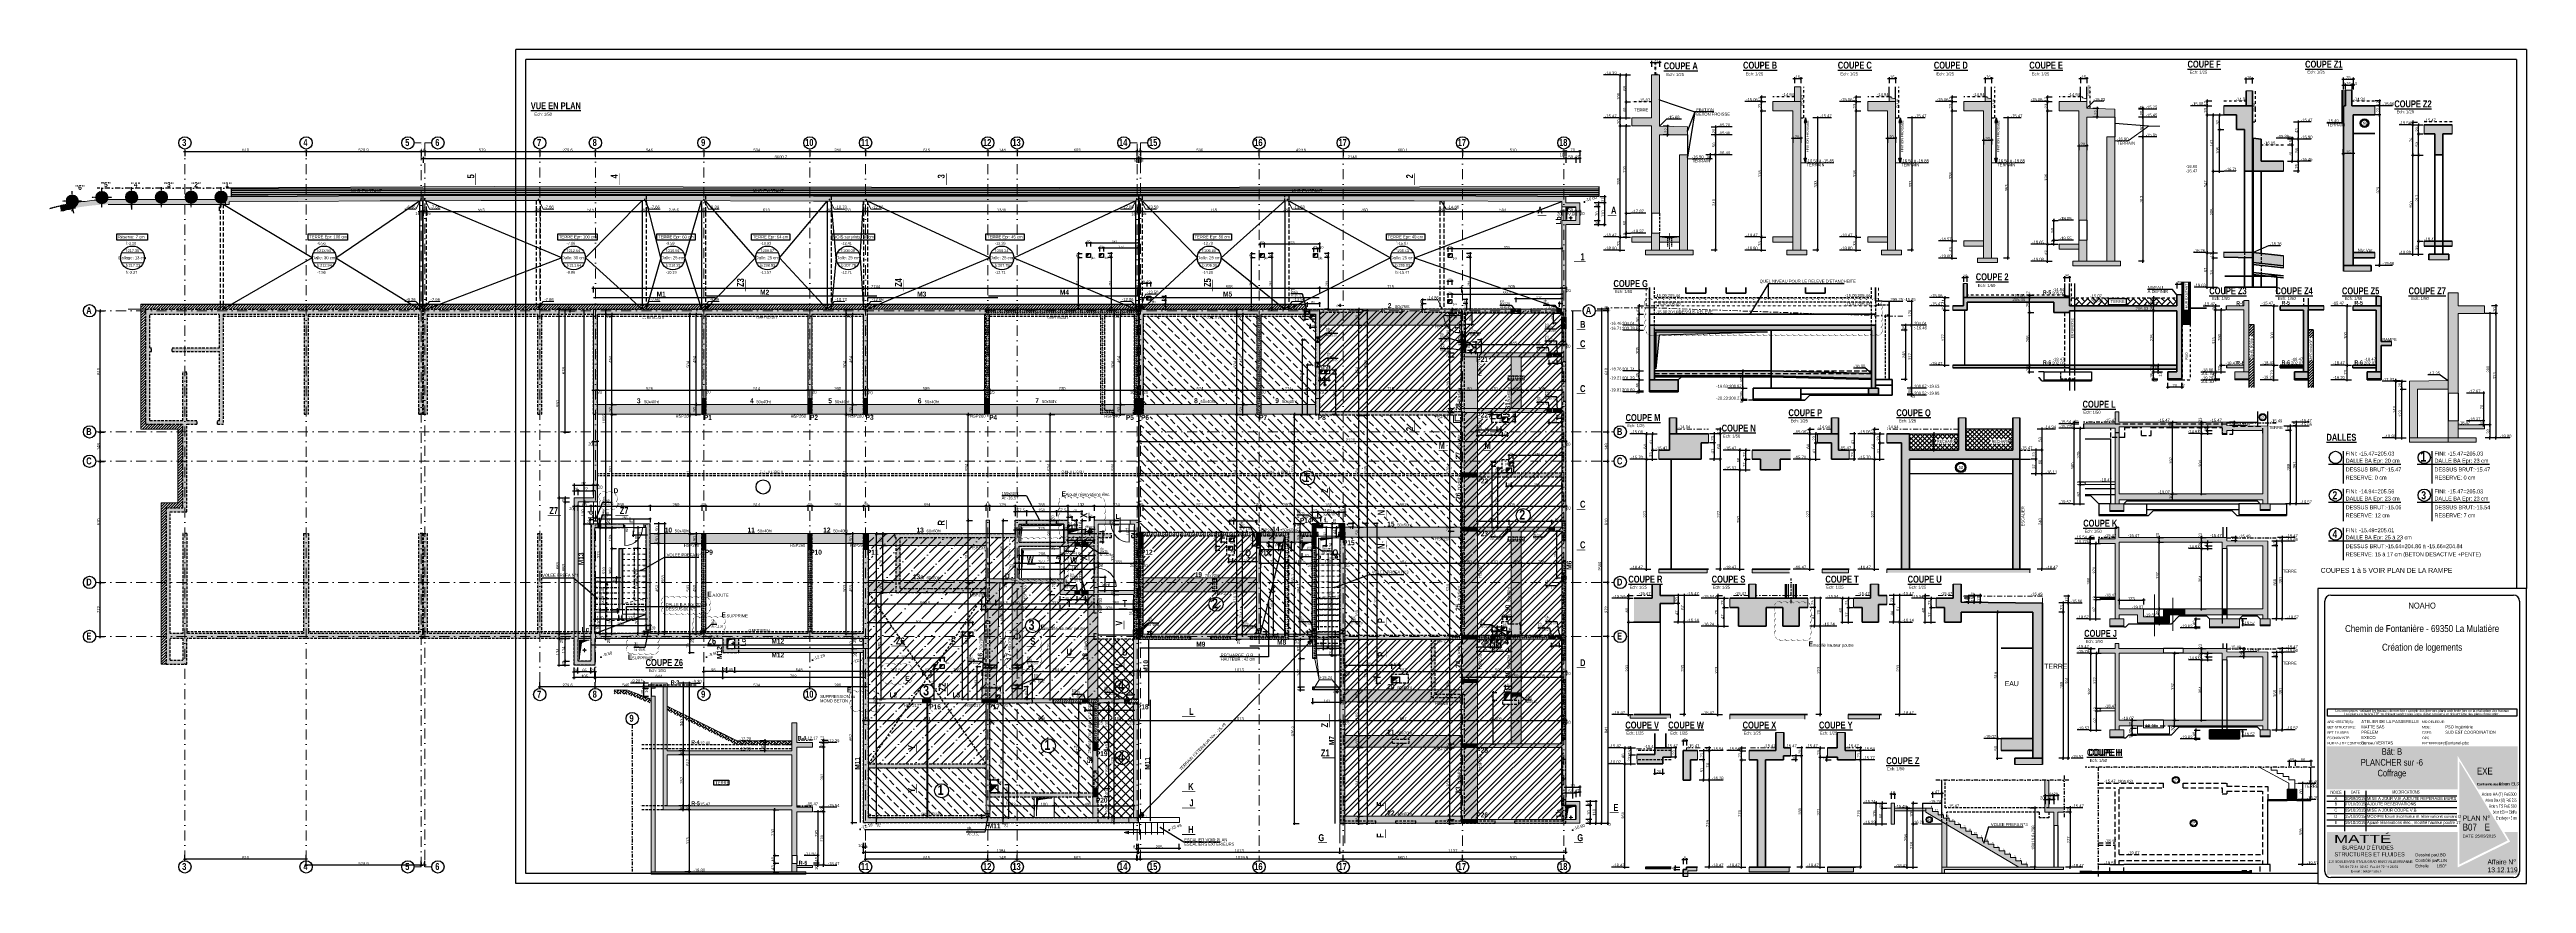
# Model space of a CAD drawing. Header units: centimetres. Extents: x 10803 to 23268, y -4986 to -786.
import ezdxf
from ezdxf.enums import TextEntityAlignment as Align

# ---------------------------------------------------------------- set-up
doc = ezdxf.new("R2010")
doc.units = ezdxf.units.CM
doc.header["$PDMODE"] = 1
doc.header["$PDSIZE"] = -2
for name, pattern in [('CACHEX2', [19.05, 12.7, -6.35]), ('TIRETPT2', [12.7, 6.35, -3.175, 0, -3.175]), ('TIRETPTX2', [50.8, 25.4, -12.7, 0, -12.7])]:
    doc.linetypes.add(name, pattern=pattern)
for name, color, linetype in [('01-cartouche', 7, 'Continuous'), ('01-cartouche-cage A', 7, 'Continuous'), ('01_cote_gen', 4, 'Continuous'), ('01_linteaux', 2, 'Continuous'), ('01_murs_sup', 2, 'CACHEX2'), ('01_poch_BN', 9, 'Continuous'), ('01_poch_murs', 253, 'Continuous'), ('01_poch_poteaux', 250, 'Continuous'), ('01_resv', 32, 'Continuous'), ('01_texte', 230, 'Continuous'), ('AA_COTES', 2, 'Continuous'), ('txt', 3, 'Continuous')]:
    doc.layers.add(name, color=color, linetype=linetype)
for name, color, linetype, lineweight in [('01_murs_coup', 5, 'Continuous', 60), ('01_PIEUX', 5, 'Continuous', 60), ('01_tram_axes', 2, 'TIRETPTX2', 9), ('_GAZELEC-RESERVATION', 1, 'Continuous', 18), ('_GAZELEC-RESERVATION 2', 6, 'Continuous', 18), ('B Général', 7, 'Continuous', 5), ('C ANNOTATIONS-prestations', 7, 'Continuous', 5), ('C ANNOTATIONS-texte', 7, 'Continuous', 5)]:
    doc.layers.add(name, color=color, linetype=linetype, lineweight=lineweight)
doc.styles.add('ARIAL NA', font='ARIALN.TTF')
doc.styles.add('Arial Narrow', font='ARIALN.TTF')
doc.styles.add('cartouche', font='ARIALN.TTF', dxfattribs={"width": 0.01})
doc.styles.add('Eurostile', font='')
doc.styles.add('impact', font='impact.ttf')
doc.styles.add('MATTE_TXT', font='arial.ttf')
doc.styles.add('STYLE2', font='ARIALN.TTF')
doc.styles.add('stylemattecart', font='ARIALN.TTF')
doc.styles.get('Eurostile').set_extended_font_data('Eurostile')
doc.linetypes.add('ISOLATION', pattern='A,0.00254,-2.54,[134,ltypeshp.shx,S=2.54,R=0,X=-2.54,Y=0],-5.08,[134,ltypeshp.shx,S=2.54,R=180,X=2.54,Y=0],-2.54', length=10.16254)
doc.dimstyles.new('JB25', dxfattribs={"dimscale": 0.1, "dimtxt": 150, "dimasz": 15, "dimexe": 0.1, "dimexo": 0.1, "dimgap": 0.09, "dimtad": 1, "dimdec": 1, "dimlfac": 0.5, "dimdsep": 46, "dimtxsty": 'STYLE2', "dimblk1": 'BOND_G', "dimblk2": 'BOND_D', "dimsah": 1, "dimcen": 1.5, "dimdle": 0.01, "dimse1": 1, "dimse2": 1, "dimclrd": 4, "dimclre": 2, "dimclrt": 6, "dimazin": 2, "dimtfac": 2.333333, "dimtdec": 1, "dimtix": 1, "dimtmove": 2, "dimatfit": 3, "dimldrblk": 'BOND_G', "dimfxl": 1, "dimtolj": 1, "dimtzin": 0, "dimarcsym": 0})
doc.dimstyles.new('JB50', dxfattribs={"dimscale": 0.1, "dimtxt": 150, "dimasz": 15, "dimexe": 0.1, "dimexo": 0.1, "dimgap": 0.09, "dimtad": 1, "dimdec": 1, "dimdsep": 46, "dimtxsty": 'STYLE2', "dimblk1": 'BOND_G', "dimblk2": 'BOND_D', "dimsah": 1, "dimcen": 1.5, "dimdle": 0.01, "dimse1": 1, "dimse2": 1, "dimclrd": 4, "dimclre": 2, "dimclrt": 6, "dimazin": 2, "dimtfac": 2.333333, "dimtdec": 1, "dimtix": 1, "dimtmove": 2, "dimatfit": 3, "dimldrblk": 'BOND_G', "dimfxl": 1, "dimtolj": 1, "dimtzin": 0, "dimarcsym": 0})
doc.dimstyles.new('JB50res', dxfattribs={"dimscale": 0.1, "dimtxt": 120, "dimasz": 12, "dimexe": 0.1, "dimexo": 0.1, "dimgap": 0.09, "dimtad": 1, "dimdec": 1, "dimdsep": 46, "dimtxsty": 'STYLE2', "dimblk1": 'BOND_G', "dimblk2": 'BOND_D', "dimsah": 1, "dimcen": 1.5, "dimdle": 0.01, "dimse1": 1, "dimse2": 1, "dimclrd": 4, "dimclre": 2, "dimclrt": 6, "dimazin": 2, "dimtfac": 2.333333, "dimtdec": 1, "dimtix": 1, "dimtmove": 2, "dimatfit": 3, "dimldrblk": 'BOND_G', "dimfxl": 1, "dimtolj": 1, "dimtzin": 0, "dimarcsym": 0})
pattern_1 = [(180, (-2520.182, -2362.877), (-2e-15, -9.525), [])]
pattern_2 = [(180, (-2520.182, -2362.877), (-2e-15, -9.525), [])]
pattern_3 = [(45, (-17591.5, -7003), (-33.67596, 33.67596), []), (45, (-17569.05, -7003), (-33.67596, 33.67596), [])]
pattern_4 = [(135, (-17591.5, -7003), (-44.90128, -44.90128), []), (135, (-17591.5, -6958.1), (-44.90128, -44.90128), [31.75, -15.875])]
pattern_5 = [(135, (-5244.812, -7128.725), (-11.2253202, 9e-16), [7.9375, -7.9375])]

# ---------------------------------------------------------------- blocks, each defined once
blk = doc.blocks.new('BOND_G')
at = {"layer": 'AA_COTES', "color": 0}
for p, q in [((5, 0), (-5, 0)), ((1.8, 1.8), (-1.8, -1.8)), ((0, -5), (0, 15))]:
    blk.add_line(p, q, dxfattribs=at)
blk = doc.blocks.new('BOND_D')
at = {"layer": 'AA_COTES', "color": 0}
for p, q in [((5, 0), (-5, 0)), ((-1.8, -1.8), (1.8, 1.8)), ((0, 5), (0, -15))]:
    blk.add_line(p, q, dxfattribs=at)
blk = doc.blocks.new('*D1702')
at = {"layer": '01_poch_BN', "color": 4, "lineweight": -2, "transparency": 16777216}
blk.add_line((20971, -4606), (20971, -4626), dxfattribs=at)
at = {"layer": 'Defpoints', "color": 0, "lineweight": 0, "transparency": 16777216}
for p in [(20941, -4604), (20941, -4627), (20971, -4627)]:
    blk.add_point(p, dxfattribs=at)
at = {"layer": '01_poch_BN', "color": 4, "lineweight": -2, "transparency": 16777216, "xscale": 1.5, "yscale": 1.5, "zscale": 1.5}
for name, p, rotation in [('BOND_G', (20971, -4604), 90), ('BOND_D', (20971, -4627), 270)]:
    blk.add_blockref(name, p, dxfattribs=dict(at, rotation=rotation))
at = {"layer": '01_poch_BN', "color": 6, "lineweight": 0, "transparency": 16777216, "insert": (20963, -4616), "char_height": 15, "attachment_point": 5, "rotation": 90, "style": 'STYLE2'}
blk.add_mtext('\\A1;23', dxfattribs=at)
blk = doc.blocks.new('*D1703')
at = {"layer": '01_poch_BN', "color": 4, "lineweight": -2, "transparency": 16777216}
blk.add_line((20971, -4629), (20971, -4903), dxfattribs=at)
at = {"layer": 'Defpoints', "color": 0, "lineweight": 0, "transparency": 16777216}
for p in [(20948, -4627), (20939, -4904), (20971, -4904)]:
    blk.add_point(p, dxfattribs=at)
at = {"layer": '01_poch_BN', "color": 4, "lineweight": -2, "transparency": 16777216, "xscale": 1.5, "yscale": 1.5, "zscale": 1.5}
for name, p, rotation in [('BOND_G', (20971, -4627), 90), ('BOND_D', (20971, -4904), 270)]:
    blk.add_blockref(name, p, dxfattribs=dict(at, rotation=rotation))
at = {"layer": '01_poch_BN', "color": 6, "lineweight": 0, "transparency": 16777216, "insert": (20963, -4766), "char_height": 15, "attachment_point": 5, "rotation": 90, "style": 'STYLE2'}
blk.add_mtext('\\A1;277', dxfattribs=at)
blk = doc.blocks.new('EP')
at = {"layer": 'B Général', "color": 7, "linetype": 'Continuous', "lineweight": 5}
for p, q in [((-8, 0), (-2, 0)), ((0, 8), (0, 2)), ((8, 0), (2, 0)), ((0, -8), (0, -2))]:
    blk.add_line(p, q, dxfattribs=at)
at = {"layer": 'B Général', "color": 7, "linetype": 'Continuous', "lineweight": 5, "flags": 128}
for points in [[(-5, 0, -1), (5, 0, -1)], [(-4, 0, -1), (4, 0, -1)]]:
    blk.add_lwpolyline(points, format="xyb", close=True, dxfattribs=at)
at = {"layer": 'C ANNOTATIONS-prestations', "insert": (8, 4), "char_height": 7.06, "attachment_point": 1, "line_spacing_factor": 0.894142, "style": 'Eurostile'}
blk.add_mtext('EP', dxfattribs=at)
blk = doc.blocks.new('*D1704')
at = {"layer": '01_cote_gen', "color": 4, "lineweight": -2, "transparency": 16777216}
blk.add_line((15526, -1300), (15671, -1300), dxfattribs=at)
at = {"layer": 'Defpoints', "color": 0, "lineweight": 0, "transparency": 16777216}
for p in [(15524, -1332), (15672, -1300), (15672, -1332)]:
    blk.add_point(p, dxfattribs=at)
at = {"layer": '01_cote_gen', "color": 4, "lineweight": -2, "transparency": 16777216, "xscale": 1.5, "yscale": 1.5, "zscale": 1.5, "rotation": 180}
blk.add_blockref('BOND_G', (15524, -1300), dxfattribs=at)
at = {"layer": '01_cote_gen', "color": 4, "lineweight": -2, "transparency": 16777216, "xscale": 1.5, "yscale": 1.5, "zscale": 1.5}
blk.add_blockref('BOND_D', (15672, -1300), dxfattribs=at)
at = {"layer": '01_cote_gen', "color": 6, "transparency": 16777216, "insert": (15598, -1292), "char_height": 15, "attachment_point": 5, "style": 'STYLE2'}
blk.add_mtext('\\A1;148', dxfattribs=at)
blk = doc.blocks.new('*D1705')
at = {"layer": '01_cote_gen', "color": 4, "lineweight": -2, "transparency": 16777216}
blk.add_line((14911, -1300), (15523, -1300), dxfattribs=at)
at = {"layer": 'Defpoints', "color": 0, "lineweight": 0, "transparency": 16777216}
for p in [(15524, -1300), (14909, -1379), (15524, -1403)]:
    blk.add_point(p, dxfattribs=at)
at = {"layer": '01_cote_gen', "color": 4, "lineweight": -2, "transparency": 16777216, "xscale": 1.5, "yscale": 1.5, "zscale": 1.5, "rotation": 180}
blk.add_blockref('BOND_G', (14909, -1300), dxfattribs=at)
at = {"layer": '01_cote_gen', "color": 4, "lineweight": -2, "transparency": 16777216, "xscale": 1.5, "yscale": 1.5, "zscale": 1.5}
blk.add_blockref('BOND_D', (15524, -1300), dxfattribs=at)
at = {"layer": '01_cote_gen', "color": 6, "transparency": 16777216, "insert": (15217, -1292), "char_height": 15, "attachment_point": 5, "style": 'STYLE2'}
blk.add_mtext('\\A1;615', dxfattribs=at)
blk = doc.blocks.new('*D1706')
at = {"layer": '01_cote_gen', "color": 4, "lineweight": -2, "transparency": 16777216}
blk.add_line((14631, -1300), (14908, -1300), dxfattribs=at)
at = {"layer": 'Defpoints', "color": 0, "lineweight": 0, "transparency": 16777216}
for p in [(14909, -1300), (14629, -1375), (14909, -1375)]:
    blk.add_point(p, dxfattribs=at)
at = {"layer": '01_cote_gen', "color": 4, "lineweight": -2, "transparency": 16777216, "xscale": 1.5, "yscale": 1.5, "zscale": 1.5, "rotation": 180}
blk.add_blockref('BOND_G', (14629, -1300), dxfattribs=at)
at = {"layer": '01_cote_gen', "color": 4, "lineweight": -2, "transparency": 16777216, "xscale": 1.5, "yscale": 1.5, "zscale": 1.5}
blk.add_blockref('BOND_D', (14909, -1300), dxfattribs=at)
at = {"layer": '01_cote_gen', "color": 6, "transparency": 16777216, "insert": (14769, -1292), "char_height": 15, "attachment_point": 5, "style": 'STYLE2'}
blk.add_mtext('\\A1;280', dxfattribs=at)
blk = doc.blocks.new('*D1707')
at = {"layer": '01_cote_gen', "color": 4, "lineweight": -2, "transparency": 16777216}
blk.add_line((14097, -1300), (14628, -1300), dxfattribs=at)
at = {"layer": 'Defpoints', "color": 0, "lineweight": 0, "transparency": 16777216}
for p in [(14629, -1300), (14095, -1415), (14629, -1415)]:
    blk.add_point(p, dxfattribs=at)
at = {"layer": '01_cote_gen', "color": 4, "lineweight": -2, "transparency": 16777216, "xscale": 1.5, "yscale": 1.5, "zscale": 1.5, "rotation": 180}
blk.add_blockref('BOND_G', (14095, -1300), dxfattribs=at)
at = {"layer": '01_cote_gen', "color": 4, "lineweight": -2, "transparency": 16777216, "xscale": 1.5, "yscale": 1.5, "zscale": 1.5}
blk.add_blockref('BOND_D', (14629, -1300), dxfattribs=at)
at = {"layer": '01_cote_gen', "color": 6, "transparency": 16777216, "insert": (14362, -1292), "char_height": 15, "attachment_point": 5, "style": 'STYLE2'}
blk.add_mtext('\\A1;534', dxfattribs=at)
blk = doc.blocks.new('*D1708')
at = {"layer": '01_cote_gen', "color": 4, "lineweight": -2, "transparency": 16777216}
blk.add_line((13551, -1300), (14094, -1300), dxfattribs=at)
at = {"layer": 'Defpoints', "color": 0, "lineweight": 0, "transparency": 16777216}
for p in [(13549, -1328), (14095, -1300), (14095, -1322)]:
    blk.add_point(p, dxfattribs=at)
at = {"layer": '01_cote_gen', "color": 4, "lineweight": -2, "transparency": 16777216, "xscale": 1.5, "yscale": 1.5, "zscale": 1.5, "rotation": 180}
blk.add_blockref('BOND_G', (13549, -1300), dxfattribs=at)
at = {"layer": '01_cote_gen', "color": 4, "lineweight": -2, "transparency": 16777216, "xscale": 1.5, "yscale": 1.5, "zscale": 1.5}
blk.add_blockref('BOND_D', (14095, -1300), dxfattribs=at)
at = {"layer": '01_cote_gen', "color": 6, "transparency": 16777216, "insert": (13822, -1292), "char_height": 15, "attachment_point": 5, "style": 'STYLE2'}
blk.add_mtext('\\A1;546', dxfattribs=at)
blk = doc.blocks.new('*D1709')
at = {"layer": '01_cote_gen', "color": 4, "lineweight": -2, "transparency": 16777216}
blk.add_line((15674, -1300), (16274, -1300), dxfattribs=at)
at = {"layer": 'Defpoints', "color": 0, "lineweight": 0, "transparency": 16777216}
for p in [(15672, -1322), (16275, -1300), (16275, -1300)]:
    blk.add_point(p, dxfattribs=at)
at = {"layer": '01_cote_gen', "color": 4, "lineweight": -2, "transparency": 16777216, "xscale": 1.5, "yscale": 1.5, "zscale": 1.5, "rotation": 180}
blk.add_blockref('BOND_G', (15672, -1300), dxfattribs=at)
at = {"layer": '01_cote_gen', "color": 4, "lineweight": -2, "transparency": 16777216, "xscale": 1.5, "yscale": 1.5, "zscale": 1.5}
blk.add_blockref('BOND_D', (16275, -1300), dxfattribs=at)
at = {"layer": '01_cote_gen', "color": 6, "transparency": 16777216, "insert": (15974, -1292), "char_height": 15, "attachment_point": 5, "style": 'STYLE2'}
blk.add_mtext('\\A1;603', dxfattribs=at)
blk = doc.blocks.new('*D1710')
at = {"layer": '01_cote_gen', "color": 4, "lineweight": -2, "transparency": 16777216}
blk.add_line((16277, -1300), (16292, -1300), dxfattribs=at)
at = {"layer": 'Defpoints', "color": 0, "lineweight": 0, "transparency": 16777216}
for p in [(16275, -1322), (16293, -1300), (16293, -1307)]:
    blk.add_point(p, dxfattribs=at)
at = {"layer": '01_cote_gen', "color": 4, "lineweight": -2, "transparency": 16777216, "xscale": 1.5, "yscale": 1.5, "zscale": 1.5, "rotation": 180}
blk.add_blockref('BOND_G', (16275, -1300), dxfattribs=at)
at = {"layer": '01_cote_gen', "color": 4, "lineweight": -2, "transparency": 16777216, "xscale": 1.5, "yscale": 1.5, "zscale": 1.5}
blk.add_blockref('BOND_D', (16293, -1300), dxfattribs=at)
at = {"layer": '01_cote_gen', "color": 6, "transparency": 16777216, "insert": (16284, -1292), "char_height": 15, "attachment_point": 5, "style": 'STYLE2'}
blk.add_mtext('\\A1;18', dxfattribs=at)
blk = doc.blocks.new('*D1711')
at = {"layer": '01_cote_gen', "color": 4, "lineweight": -2, "transparency": 16777216}
blk.add_line((13271, -1300), (13548, -1300), dxfattribs=at)
at = {"layer": 'Defpoints', "color": 0, "lineweight": 0, "transparency": 16777216}
for p in [(13549, -1300), (13270, -1417), (13549, -1417)]:
    blk.add_point(p, dxfattribs=at)
at = {"layer": '01_cote_gen', "color": 4, "lineweight": -2, "transparency": 16777216, "xscale": 1.5, "yscale": 1.5, "zscale": 1.5, "rotation": 180}
blk.add_blockref('BOND_G', (13270, -1300), dxfattribs=at)
at = {"layer": '01_cote_gen', "color": 4, "lineweight": -2, "transparency": 16777216, "xscale": 1.5, "yscale": 1.5, "zscale": 1.5}
blk.add_blockref('BOND_D', (13549, -1300), dxfattribs=at)
at = {"layer": '01_cote_gen', "color": 6, "transparency": 16777216, "insert": (13410, -1292), "char_height": 15, "attachment_point": 5, "style": 'STYLE2'}
blk.add_mtext('\\A1;279.6', dxfattribs=at)
blk = doc.blocks.new('*D1712')
at = {"layer": '01_cote_gen', "color": 4, "lineweight": -2, "transparency": 16777216}
blk.add_line((12674, -1300), (12689, -1300), dxfattribs=at)
at = {"layer": 'Defpoints', "color": 0, "lineweight": 0, "transparency": 16777216}
for p in [(12673, -1298), (12691, -1298), (12691, -1300)]:
    blk.add_point(p, dxfattribs=at)
at = {"layer": '01_cote_gen', "color": 4, "lineweight": -2, "transparency": 16777216, "xscale": 1.5, "yscale": 1.5, "zscale": 1.5, "rotation": 180}
blk.add_blockref('BOND_G', (12673, -1300), dxfattribs=at)
at = {"layer": '01_cote_gen', "color": 4, "lineweight": -2, "transparency": 16777216, "xscale": 1.5, "yscale": 1.5, "zscale": 1.5}
blk.add_blockref('BOND_D', (12691, -1300), dxfattribs=at)
at = {"layer": '01_cote_gen', "color": 6, "transparency": 16777216, "insert": (12682, -1292), "char_height": 15, "attachment_point": 5, "style": 'STYLE2'}
blk.add_mtext('\\A1;18', dxfattribs=at)
blk = doc.blocks.new('*D1713')
at = {"layer": '01_cote_gen', "color": 4, "lineweight": -2, "transparency": 16777216}
blk.add_line((12692, -1300), (13268, -1300), dxfattribs=at)
at = {"layer": 'Defpoints', "color": 0, "lineweight": 0, "transparency": 16777216}
for p in [(12691, -1307), (13270, -1300), (13270, -1315)]:
    blk.add_point(p, dxfattribs=at)
at = {"layer": '01_cote_gen', "color": 4, "lineweight": -2, "transparency": 16777216, "xscale": 1.5, "yscale": 1.5, "zscale": 1.5, "rotation": 180}
blk.add_blockref('BOND_G', (12691, -1300), dxfattribs=at)
at = {"layer": '01_cote_gen', "color": 4, "lineweight": -2, "transparency": 16777216, "xscale": 1.5, "yscale": 1.5, "zscale": 1.5}
blk.add_blockref('BOND_D', (13270, -1300), dxfattribs=at)
at = {"layer": '01_cote_gen', "color": 6, "transparency": 16777216, "insert": (12980, -1292), "char_height": 15, "attachment_point": 5, "style": 'STYLE2'}
blk.add_mtext('\\A1;579', dxfattribs=at)
blk = doc.blocks.new('*D1714')
at = {"layer": '01_cote_gen', "color": 4, "lineweight": -2, "transparency": 16777216}
blk.add_line((12095, -1300), (12671, -1300), dxfattribs=at)
at = {"layer": 'Defpoints', "color": 0, "lineweight": 0, "transparency": 16777216}
for p in [(12094, -1338), (12673, -1300), (12673, -1386)]:
    blk.add_point(p, dxfattribs=at)
at = {"layer": '01_cote_gen', "color": 4, "lineweight": -2, "transparency": 16777216, "xscale": 1.5, "yscale": 1.5, "zscale": 1.5, "rotation": 180}
blk.add_blockref('BOND_G', (12094, -1300), dxfattribs=at)
at = {"layer": '01_cote_gen', "color": 4, "lineweight": -2, "transparency": 16777216, "xscale": 1.5, "yscale": 1.5, "zscale": 1.5}
blk.add_blockref('BOND_D', (12673, -1300), dxfattribs=at)
at = {"layer": '01_cote_gen', "color": 6, "transparency": 16777216, "insert": (12383, -1292), "char_height": 15, "attachment_point": 5, "style": 'STYLE2'}
blk.add_mtext('\\A1;578.9', dxfattribs=at)
blk = doc.blocks.new('*D1715')
at = {"layer": '01_cote_gen', "color": 4, "lineweight": -2, "transparency": 16777216}
blk.add_line((11485, -1300), (12092, -1300), dxfattribs=at)
at = {"layer": 'Defpoints', "color": 0, "lineweight": 0, "transparency": 16777216}
for p in [(11484, -1314), (12094, -1300), (12094, -1322)]:
    blk.add_point(p, dxfattribs=at)
at = {"layer": '01_cote_gen', "color": 4, "lineweight": -2, "transparency": 16777216, "xscale": 1.5, "yscale": 1.5, "zscale": 1.5, "rotation": 180}
blk.add_blockref('BOND_G', (11484, -1300), dxfattribs=at)
at = {"layer": '01_cote_gen', "color": 4, "lineweight": -2, "transparency": 16777216, "xscale": 1.5, "yscale": 1.5, "zscale": 1.5}
blk.add_blockref('BOND_D', (12094, -1300), dxfattribs=at)
at = {"layer": '01_cote_gen', "color": 6, "transparency": 16777216, "insert": (11789, -1292), "char_height": 15, "attachment_point": 5, "style": 'STYLE2'}
blk.add_mtext('\\A1;610', dxfattribs=at)
blk = doc.blocks.new('*D1716')
at = {"layer": '01_cote_gen', "color": 4, "lineweight": -2, "transparency": 16777216}
blk.add_line((16295, -1300), (16888, -1300), dxfattribs=at)
at = {"layer": 'Defpoints', "color": 0, "lineweight": 0, "transparency": 16777216}
for p in [(16889, -1300), (16293, -1374), (16889, -1382)]:
    blk.add_point(p, dxfattribs=at)
at = {"layer": '01_cote_gen', "color": 4, "lineweight": -2, "transparency": 16777216, "xscale": 1.5, "yscale": 1.5, "zscale": 1.5, "rotation": 180}
blk.add_blockref('BOND_G', (16293, -1300), dxfattribs=at)
at = {"layer": '01_cote_gen', "color": 4, "lineweight": -2, "transparency": 16777216, "xscale": 1.5, "yscale": 1.5, "zscale": 1.5}
blk.add_blockref('BOND_D', (16889, -1300), dxfattribs=at)
at = {"layer": '01_cote_gen', "color": 6, "transparency": 16777216, "insert": (16591, -1292), "char_height": 15, "attachment_point": 5, "style": 'STYLE2'}
blk.add_mtext('\\A1;596', dxfattribs=at)
blk = doc.blocks.new('*D1717')
at = {"layer": '01_cote_gen', "color": 4, "lineweight": -2, "transparency": 16777216}
blk.add_line((16891, -1300), (17312, -1300), dxfattribs=at)
at = {"layer": 'Defpoints', "color": 0, "lineweight": 0, "transparency": 16777216}
for p in [(16889, -1307), (17313, -1300), (17313, -1316)]:
    blk.add_point(p, dxfattribs=at)
at = {"layer": '01_cote_gen', "color": 4, "lineweight": -2, "transparency": 16777216, "xscale": 1.5, "yscale": 1.5, "zscale": 1.5, "rotation": 180}
blk.add_blockref('BOND_G', (16889, -1300), dxfattribs=at)
at = {"layer": '01_cote_gen', "color": 4, "lineweight": -2, "transparency": 16777216, "xscale": 1.5, "yscale": 1.5, "zscale": 1.5}
blk.add_blockref('BOND_D', (17313, -1300), dxfattribs=at)
at = {"layer": '01_cote_gen', "color": 6, "transparency": 16777216, "insert": (17101, -1292), "char_height": 15, "attachment_point": 5, "style": 'STYLE2'}
blk.add_mtext('\\A1;423.9', dxfattribs=at)
blk = doc.blocks.new('*D1718')
at = {"layer": '01_cote_gen', "color": 4, "lineweight": -2, "transparency": 16777216}
blk.add_line((17315, -1300), (17912, -1300), dxfattribs=at)
at = {"layer": 'Defpoints', "color": 0, "lineweight": 0, "transparency": 16777216}
for p in [(17913, -1300), (17313, -1398), (17913, -1398)]:
    blk.add_point(p, dxfattribs=at)
at = {"layer": '01_cote_gen', "color": 4, "lineweight": -2, "transparency": 16777216, "xscale": 1.5, "yscale": 1.5, "zscale": 1.5, "rotation": 180}
blk.add_blockref('BOND_G', (17313, -1300), dxfattribs=at)
at = {"layer": '01_cote_gen', "color": 4, "lineweight": -2, "transparency": 16777216, "xscale": 1.5, "yscale": 1.5, "zscale": 1.5}
blk.add_blockref('BOND_D', (17913, -1300), dxfattribs=at)
at = {"layer": '01_cote_gen', "color": 6, "transparency": 16777216, "insert": (17613, -1292), "char_height": 15, "attachment_point": 5, "style": 'STYLE2'}
blk.add_mtext('\\A1;600.1', dxfattribs=at)
blk = doc.blocks.new('*D1719')
at = {"layer": '01_cote_gen', "color": 4, "lineweight": -2, "transparency": 16777216}
blk.add_line((17915, -1300), (18422, -1300), dxfattribs=at)
at = {"layer": 'Defpoints', "color": 0, "lineweight": 0, "transparency": 16777216}
for p in [(18423, -1300), (17913, -1409), (18423, -1409)]:
    blk.add_point(p, dxfattribs=at)
at = {"layer": '01_cote_gen', "color": 4, "lineweight": -2, "transparency": 16777216, "xscale": 1.5, "yscale": 1.5, "zscale": 1.5, "rotation": 180}
blk.add_blockref('BOND_G', (17913, -1300), dxfattribs=at)
at = {"layer": '01_cote_gen', "color": 4, "lineweight": -2, "transparency": 16777216, "xscale": 1.5, "yscale": 1.5, "zscale": 1.5}
blk.add_blockref('BOND_D', (18423, -1300), dxfattribs=at)
at = {"layer": '01_cote_gen', "color": 6, "transparency": 16777216, "insert": (18168, -1292), "char_height": 15, "attachment_point": 5, "style": 'STYLE2'}
blk.add_mtext('\\A1;510', dxfattribs=at)
blk = doc.blocks.new('*D1720')
at = {"layer": '01_cote_gen', "color": 4, "lineweight": -2, "transparency": 16777216}
blk.add_line((11057, -3740), (11057, -3471), dxfattribs=at)
at = {"layer": 'Defpoints', "color": 0, "lineweight": 0, "transparency": 16777216}
for p in [(11057, -3470), (11092, -3470), (11035, -3742)]:
    blk.add_point(p, dxfattribs=at)
at = {"layer": '01_cote_gen', "color": 4, "lineweight": -2, "transparency": 16777216, "xscale": 1.5, "yscale": 1.5, "zscale": 1.5}
for name, p, rotation in [('BOND_D', (11057, -3470), 90), ('BOND_G', (11057, -3742), 270)]:
    blk.add_blockref(name, p, dxfattribs=dict(at, rotation=rotation))
at = {"layer": '01_cote_gen', "color": 6, "transparency": 16777216, "insert": (11049, -3606), "char_height": 15, "attachment_point": 5, "rotation": 90, "style": 'STYLE2'}
blk.add_mtext('\\A1;272', dxfattribs=at)
blk = doc.blocks.new('*D1721')
at = {"layer": '01_cote_gen', "color": 4, "lineweight": -2, "transparency": 16777216}
blk.add_line((11057, -3468), (11057, -2861), dxfattribs=at)
at = {"layer": 'Defpoints', "color": 0, "lineweight": 0, "transparency": 16777216}
for p in [(11057, -2860), (11124, -2860), (11092, -3470)]:
    blk.add_point(p, dxfattribs=at)
at = {"layer": '01_cote_gen', "color": 4, "lineweight": -2, "transparency": 16777216, "xscale": 1.5, "yscale": 1.5, "zscale": 1.5}
for name, p, rotation in [('BOND_D', (11057, -2860), 90), ('BOND_G', (11057, -3470), 270)]:
    blk.add_blockref(name, p, dxfattribs=dict(at, rotation=rotation))
at = {"layer": '01_cote_gen', "color": 6, "transparency": 16777216, "insert": (11049, -3165), "char_height": 15, "attachment_point": 5, "rotation": 90, "style": 'STYLE2'}
blk.add_mtext('\\A1;610', dxfattribs=at)
blk = doc.blocks.new('*D1722')
at = {"layer": '01_cote_gen', "color": 4, "lineweight": -2, "transparency": 16777216}
blk.add_line((11057, -2858), (11057, -2713), dxfattribs=at)
at = {"layer": 'Defpoints', "color": 0, "lineweight": 0, "transparency": 16777216}
for p in [(11057, -2712), (11104, -2712), (11124, -2860)]:
    blk.add_point(p, dxfattribs=at)
at = {"layer": '01_cote_gen', "color": 4, "lineweight": -2, "transparency": 16777216, "xscale": 1.5, "yscale": 1.5, "zscale": 1.5}
for name, p, rotation in [('BOND_D', (11057, -2712), 90), ('BOND_G', (11057, -2860), 270)]:
    blk.add_blockref(name, p, dxfattribs=dict(at, rotation=rotation))
at = {"layer": '01_cote_gen', "color": 6, "transparency": 16777216, "insert": (11049, -2786), "char_height": 15, "attachment_point": 5, "rotation": 90, "style": 'STYLE2'}
blk.add_mtext('\\A1;148', dxfattribs=at)
blk = doc.blocks.new('*D1723')
at = {"layer": '01_cote_gen', "color": 4, "lineweight": -2, "transparency": 16777216}
blk.add_line((11057, -2710), (11057, -2103), dxfattribs=at)
at = {"layer": 'Defpoints', "color": 0, "lineweight": 0, "transparency": 16777216}
for p in [(11057, -2102), (11136, -2102), (11104, -2712)]:
    blk.add_point(p, dxfattribs=at)
at = {"layer": '01_cote_gen', "color": 4, "lineweight": -2, "transparency": 16777216, "xscale": 1.5, "yscale": 1.5, "zscale": 1.5}
for name, p, rotation in [('BOND_D', (11057, -2102), 90), ('BOND_G', (11057, -2712), 270)]:
    blk.add_blockref(name, p, dxfattribs=dict(at, rotation=rotation))
at = {"layer": '01_cote_gen', "color": 6, "transparency": 16777216, "insert": (11049, -2407), "char_height": 15, "attachment_point": 5, "rotation": 90, "style": 'STYLE2'}
blk.add_mtext('\\A1;610', dxfattribs=at)
blk = doc.blocks.new('*D1412')
at = {"layer": '01_cote_gen', "color": 4, "lineweight": -2, "transparency": 16777216}
blk.add_line((18644, -2103), (18644, -2710), dxfattribs=at)
at = {"layer": 'Defpoints', "color": 0, "lineweight": 0, "transparency": 16777216}
for p in [(18595, -2102), (18595, -2712), (18644, -2712)]:
    blk.add_point(p, dxfattribs=at)
at = {"layer": '01_cote_gen', "color": 4, "lineweight": -2, "transparency": 16777216, "xscale": 1.5, "yscale": 1.5, "zscale": 1.5}
for name, p, rotation in [('BOND_G', (18644, -2102), 90), ('BOND_D', (18644, -2712), 270)]:
    blk.add_blockref(name, p, dxfattribs=dict(at, rotation=rotation))
at = {"layer": '01_cote_gen', "color": 6, "lineweight": 0, "transparency": 16777216, "insert": (18637, -2407), "char_height": 15, "attachment_point": 5, "rotation": 90, "style": 'STYLE2'}
blk.add_mtext('\\A1;610', dxfattribs=at)
blk = doc.blocks.new('*D1413')
at = {"layer": '01_cote_gen', "color": 4, "lineweight": -2, "transparency": 16777216}
blk.add_line((18644, -2713), (18644, -2858), dxfattribs=at)
at = {"layer": 'Defpoints', "color": 0, "lineweight": 0, "transparency": 16777216}
for p in [(18596, -2712), (18596, -2860), (18644, -2860)]:
    blk.add_point(p, dxfattribs=at)
at = {"layer": '01_cote_gen', "color": 4, "lineweight": -2, "transparency": 16777216, "xscale": 1.5, "yscale": 1.5, "zscale": 1.5}
for name, p, rotation in [('BOND_G', (18644, -2712), 90), ('BOND_D', (18644, -2860), 270)]:
    blk.add_blockref(name, p, dxfattribs=dict(at, rotation=rotation))
at = {"layer": '01_cote_gen', "color": 6, "lineweight": 0, "transparency": 16777216, "insert": (18637, -2786), "char_height": 15, "attachment_point": 5, "rotation": 90, "style": 'STYLE2'}
blk.add_mtext('\\A1;148', dxfattribs=at)
blk = doc.blocks.new('*D1414')
at = {"layer": '01_cote_gen', "color": 4, "lineweight": -2, "transparency": 16777216}
blk.add_line((18644, -2861), (18644, -3468), dxfattribs=at)
at = {"layer": 'Defpoints', "color": 0, "lineweight": 0, "transparency": 16777216}
for p in [(18545, -2860), (18545, -3470), (18644, -3470)]:
    blk.add_point(p, dxfattribs=at)
at = {"layer": '01_cote_gen', "color": 4, "lineweight": -2, "transparency": 16777216, "xscale": 1.5, "yscale": 1.5, "zscale": 1.5}
for name, p, rotation in [('BOND_G', (18644, -2860), 90), ('BOND_D', (18644, -3470), 270)]:
    blk.add_blockref(name, p, dxfattribs=dict(at, rotation=rotation))
at = {"layer": '01_cote_gen', "color": 6, "lineweight": 0, "transparency": 16777216, "insert": (18637, -3165), "char_height": 15, "attachment_point": 5, "rotation": 90, "style": 'STYLE2'}
blk.add_mtext('\\A1;610', dxfattribs=at)
blk = doc.blocks.new('*D1415')
at = {"layer": '01_cote_gen', "color": 4, "lineweight": -2, "transparency": 16777216}
blk.add_line((18644, -3471), (18644, -3740), dxfattribs=at)
at = {"layer": 'Defpoints', "color": 0, "lineweight": 0, "transparency": 16777216}
for p in [(18561, -3470), (18584, -3742), (18644, -3742)]:
    blk.add_point(p, dxfattribs=at)
at = {"layer": '01_cote_gen', "color": 4, "lineweight": -2, "transparency": 16777216, "xscale": 1.5, "yscale": 1.5, "zscale": 1.5}
for name, p, rotation in [('BOND_G', (18644, -3470), 90), ('BOND_D', (18644, -3742), 270)]:
    blk.add_blockref(name, p, dxfattribs=dict(at, rotation=rotation))
at = {"layer": '01_cote_gen', "color": 6, "lineweight": 0, "transparency": 16777216, "insert": (18637, -3606), "char_height": 15, "attachment_point": 5, "rotation": 90, "style": 'STYLE2'}
blk.add_mtext('\\A1;272', dxfattribs=at)
blk = doc.blocks.new('*D1724')
at = {"layer": '01_cote_gen', "color": 4, "lineweight": -2, "transparency": 16777216}
blk.add_line((12684, -1334), (16282, -1334), dxfattribs=at)
at = {"layer": 'Defpoints', "color": 0, "lineweight": 0, "transparency": 16777216}
for p in [(16283, -1334), (12683, -1522), (16283, -1523)]:
    blk.add_point(p, dxfattribs=at)
at = {"layer": '01_cote_gen', "color": 4, "lineweight": -2, "transparency": 16777216, "xscale": 1.5, "yscale": 1.5, "zscale": 1.5, "rotation": 180}
blk.add_blockref('BOND_G', (12683, -1334), dxfattribs=at)
at = {"layer": '01_cote_gen', "color": 4, "lineweight": -2, "transparency": 16777216, "xscale": 1.5, "yscale": 1.5, "zscale": 1.5}
blk.add_blockref('BOND_D', (16283, -1334), dxfattribs=at)
at = {"layer": '01_cote_gen', "color": 6, "lineweight": 0, "transparency": 16777216, "insert": (14483, -1327), "char_height": 15, "attachment_point": 5, "style": 'STYLE2'}
blk.add_mtext('\\A1;3600.7', dxfattribs=at)
blk = doc.blocks.new('*D1725')
at = {"layer": '01_cote_gen', "color": 4, "lineweight": -2, "transparency": 16777216}
for p, q in [((16282, -1334), (16280, -1334)), ((16285, -1334), (16283, -1334)), ((16287, -1334), (16288, -1334))]:
    blk.add_line(p, q, dxfattribs=at)
at = {"layer": 'Defpoints', "color": 0, "lineweight": 0, "transparency": 16777216}
for p in [(16283, -1334), (16283, -1523), (16285, -1523)]:
    blk.add_point(p, dxfattribs=at)
at = {"layer": '01_cote_gen', "color": 4, "lineweight": -2, "transparency": 16777216, "xscale": 1.5, "yscale": 1.5, "zscale": 1.5}
blk.add_blockref('BOND_D', (16283, -1334), dxfattribs=at)
at = {"layer": '01_cote_gen', "color": 4, "lineweight": -2, "transparency": 16777216, "xscale": 1.5, "yscale": 1.5, "zscale": 1.5, "rotation": 180}
blk.add_blockref('BOND_G', (16285, -1334), dxfattribs=at)
at = {"layer": '01_cote_gen', "color": 6, "lineweight": 0, "transparency": 16777216, "insert": (16284, -1318), "char_height": 15, "attachment_point": 5, "style": 'STYLE2'}
blk.add_mtext('\\A1;2', dxfattribs=at)
blk = doc.blocks.new('*D1726')
at = {"layer": '01_cote_gen', "color": 4, "lineweight": -2, "transparency": 16777216}
blk.add_line((16287, -1334), (18432, -1334), dxfattribs=at)
at = {"layer": 'Defpoints', "color": 0, "lineweight": 0, "transparency": 16777216}
for p in [(18433, -1334), (16285, -1523), (18433, -1542)]:
    blk.add_point(p, dxfattribs=at)
at = {"layer": '01_cote_gen', "color": 4, "lineweight": -2, "transparency": 16777216, "xscale": 1.5, "yscale": 1.5, "zscale": 1.5, "rotation": 180}
blk.add_blockref('BOND_G', (16285, -1334), dxfattribs=at)
at = {"layer": '01_cote_gen', "color": 4, "lineweight": -2, "transparency": 16777216, "xscale": 1.5, "yscale": 1.5, "zscale": 1.5}
blk.add_blockref('BOND_D', (18433, -1334), dxfattribs=at)
at = {"layer": '01_cote_gen', "color": 6, "lineweight": 0, "transparency": 16777216, "insert": (17359, -1327), "char_height": 15, "attachment_point": 5, "style": 'STYLE2'}
blk.add_mtext('\\A1;2148', dxfattribs=at)
blk = doc.blocks.new('*D1727')
at = {"layer": '01_cote_gen', "color": 4, "lineweight": -2, "transparency": 16777216}
blk.add_line((12666, -1601), (12679, -1601), dxfattribs=at)
at = {"layer": 'Defpoints', "color": 0, "lineweight": 0, "transparency": 16777216}
for p in [(12665, -1598), (12681, -1598), (12681, -1601)]:
    blk.add_point(p, dxfattribs=at)
at = {"layer": '01_cote_gen', "color": 4, "lineweight": -2, "transparency": 16777216, "xscale": 1.5, "yscale": 1.5, "zscale": 1.5, "rotation": 180}
blk.add_blockref('BOND_G', (12665, -1601), dxfattribs=at)
at = {"layer": '01_cote_gen', "color": 4, "lineweight": -2, "transparency": 16777216, "xscale": 1.5, "yscale": 1.5, "zscale": 1.5}
blk.add_blockref('BOND_D', (12681, -1601), dxfattribs=at)
at = {"layer": '01_cote_gen', "color": 6, "lineweight": 0, "transparency": 16777216, "insert": (12655, -1611), "char_height": 15, "attachment_point": 5, "style": 'STYLE2'}
blk.add_mtext('\\A1;16', dxfattribs=at)
blk = doc.blocks.new('*D1728')
at = {"layer": '01_cote_gen', "color": 4, "lineweight": -2, "transparency": 16777216}
blk.add_line((12684, -1601), (12697, -1601), dxfattribs=at)
at = {"layer": 'Defpoints', "color": 0, "lineweight": 0, "transparency": 16777216}
for p in [(12683, -1606), (12699, -1601), (12699, -1606)]:
    blk.add_point(p, dxfattribs=at)
at = {"layer": '01_cote_gen', "color": 4, "lineweight": -2, "transparency": 16777216, "xscale": 1.5, "yscale": 1.5, "zscale": 1.5, "rotation": 180}
blk.add_blockref('BOND_G', (12683, -1601), dxfattribs=at)
at = {"layer": '01_cote_gen', "color": 4, "lineweight": -2, "transparency": 16777216, "xscale": 1.5, "yscale": 1.5, "zscale": 1.5}
blk.add_blockref('BOND_D', (12699, -1601), dxfattribs=at)
at = {"layer": '01_cote_gen', "color": 6, "lineweight": 0, "transparency": 16777216, "insert": (12710, -1611), "char_height": 15, "attachment_point": 5, "style": 'STYLE2'}
blk.add_mtext('\\A1;16', dxfattribs=at)
blk = doc.blocks.new('*D1416')
at = {"layer": '01_cote_gen', "color": 4, "lineweight": -2, "transparency": 16777216}
for p, q in [((12679, -1601), (12678, -1601)), ((12681, -1601), (12683, -1601)), ((12684, -1601), (12686, -1601))]:
    blk.add_line(p, q, dxfattribs=at)
at = {"layer": 'Defpoints', "color": 0, "lineweight": 0, "transparency": 16777216}
for p in [(12681, -1598), (12683, -1598), (12683, -1601)]:
    blk.add_point(p, dxfattribs=at)
at = {"layer": '01_cote_gen', "color": 4, "lineweight": -2, "transparency": 16777216, "xscale": 1.5, "yscale": 1.5, "zscale": 1.5}
blk.add_blockref('BOND_G', (12681, -1601), dxfattribs=at)
at = {"layer": '01_cote_gen', "color": 4, "lineweight": -2, "transparency": 16777216, "xscale": 1.5, "yscale": 1.5, "zscale": 1.5, "rotation": 180}
blk.add_blockref('BOND_D', (12683, -1601), dxfattribs=at)
at = {"layer": '01_cote_gen', "color": 6, "lineweight": 0, "transparency": 16777216, "insert": (12689, -1590), "char_height": 15, "attachment_point": 5, "style": 'STYLE2'}
blk.add_mtext('\\A1;2', dxfattribs=at)
blk = doc.blocks.new('*D1729')
at = {"layer": '01_cote_gen', "color": 4, "lineweight": -2, "transparency": 16777216}
blk.add_line((12700, -1601), (13250, -1601), dxfattribs=at)
at = {"layer": 'Defpoints', "color": 0, "lineweight": 0, "transparency": 16777216}
for p in [(13252, -1601), (12699, -1632), (13252, -1640)]:
    blk.add_point(p, dxfattribs=at)
at = {"layer": '01_cote_gen', "color": 4, "lineweight": -2, "transparency": 16777216, "xscale": 1.5, "yscale": 1.5, "zscale": 1.5, "rotation": 180}
blk.add_blockref('BOND_G', (12699, -1601), dxfattribs=at)
at = {"layer": '01_cote_gen', "color": 4, "lineweight": -2, "transparency": 16777216, "xscale": 1.5, "yscale": 1.5, "zscale": 1.5}
blk.add_blockref('BOND_D', (13252, -1601), dxfattribs=at)
at = {"layer": '01_cote_gen', "color": 6, "lineweight": 0, "transparency": 16777216, "insert": (12975, -1594), "char_height": 15, "attachment_point": 5, "style": 'STYLE2'}
blk.add_mtext('\\A1;553', dxfattribs=at)
blk = doc.blocks.new('*D1730')
at = {"layer": '01_cote_gen', "color": 4, "lineweight": -2, "transparency": 16777216}
blk.add_line((13253, -1601), (13270, -1601), dxfattribs=at)
at = {"layer": 'Defpoints', "color": 0, "lineweight": 0, "transparency": 16777216}
for p in [(13272, -1601), (13252, -1631), (13272, -1631)]:
    blk.add_point(p, dxfattribs=at)
at = {"layer": '01_cote_gen', "color": 4, "lineweight": -2, "transparency": 16777216, "xscale": 1.5, "yscale": 1.5, "zscale": 1.5, "rotation": 180}
blk.add_blockref('BOND_G', (13252, -1601), dxfattribs=at)
at = {"layer": '01_cote_gen', "color": 4, "lineweight": -2, "transparency": 16777216, "xscale": 1.5, "yscale": 1.5, "zscale": 1.5}
blk.add_blockref('BOND_D', (13272, -1601), dxfattribs=at)
at = {"layer": '01_cote_gen', "color": 6, "lineweight": 0, "transparency": 16777216, "insert": (13262, -1594), "char_height": 15, "attachment_point": 5, "style": 'STYLE2'}
blk.add_mtext('\\A1;20', dxfattribs=at)
blk = doc.blocks.new('*D1731')
at = {"layer": '01_cote_gen', "color": 4, "lineweight": -2, "transparency": 16777216}
blk.add_line((13271, -1601), (13783, -1601), dxfattribs=at)
at = {"layer": 'Defpoints', "color": 0, "lineweight": 0, "transparency": 16777216}
for p in [(13785, -1601), (13270, -1665), (13785, -1665)]:
    blk.add_point(p, dxfattribs=at)
at = {"layer": '01_cote_gen', "color": 4, "lineweight": -2, "transparency": 16777216, "xscale": 1.5, "yscale": 1.5, "zscale": 1.5, "rotation": 180}
blk.add_blockref('BOND_G', (13270, -1601), dxfattribs=at)
at = {"layer": '01_cote_gen', "color": 4, "lineweight": -2, "transparency": 16777216, "xscale": 1.5, "yscale": 1.5, "zscale": 1.5}
blk.add_blockref('BOND_D', (13785, -1601), dxfattribs=at)
at = {"layer": '01_cote_gen', "color": 6, "lineweight": 0, "transparency": 16777216, "insert": (13527, -1594), "char_height": 15, "attachment_point": 5, "style": 'STYLE2'}
blk.add_mtext('\\A1;515', dxfattribs=at)
blk = doc.blocks.new('*D1732')
at = {"layer": '01_cote_gen', "color": 4, "lineweight": -2, "transparency": 16777216}
blk.add_line((13786, -1601), (13803, -1601), dxfattribs=at)
at = {"layer": 'Defpoints', "color": 0, "lineweight": 0, "transparency": 16777216}
for p in [(13805, -1601), (13785, -1665), (13805, -1645)]:
    blk.add_point(p, dxfattribs=at)
at = {"layer": '01_cote_gen', "color": 4, "lineweight": -2, "transparency": 16777216, "xscale": 1.5, "yscale": 1.5, "zscale": 1.5, "rotation": 180}
blk.add_blockref('BOND_G', (13785, -1601), dxfattribs=at)
at = {"layer": '01_cote_gen', "color": 4, "lineweight": -2, "transparency": 16777216, "xscale": 1.5, "yscale": 1.5, "zscale": 1.5}
blk.add_blockref('BOND_D', (13805, -1601), dxfattribs=at)
at = {"layer": '01_cote_gen', "color": 6, "lineweight": 0, "transparency": 16777216, "insert": (13795, -1594), "char_height": 15, "attachment_point": 5, "style": 'STYLE2'}
blk.add_mtext('\\A1;20', dxfattribs=at)
blk = doc.blocks.new('*D1733')
at = {"layer": '01_cote_gen', "color": 4, "lineweight": -2, "transparency": 16777216}
blk.add_line((13806, -1601), (14082, -1601), dxfattribs=at)
at = {"layer": 'Defpoints', "color": 0, "lineweight": 0, "transparency": 16777216}
for p in [(14083, -1601), (13805, -1645), (14083, -1644)]:
    blk.add_point(p, dxfattribs=at)
at = {"layer": '01_cote_gen', "color": 4, "lineweight": -2, "transparency": 16777216, "xscale": 1.5, "yscale": 1.5, "zscale": 1.5, "rotation": 180}
blk.add_blockref('BOND_G', (13805, -1601), dxfattribs=at)
at = {"layer": '01_cote_gen', "color": 4, "lineweight": -2, "transparency": 16777216, "xscale": 1.5, "yscale": 1.5, "zscale": 1.5}
blk.add_blockref('BOND_D', (14083, -1601), dxfattribs=at)
at = {"layer": '01_cote_gen', "color": 6, "lineweight": 0, "transparency": 16777216, "insert": (13944, -1594), "char_height": 15, "attachment_point": 5, "style": 'STYLE2'}
blk.add_mtext('\\A1;278.6', dxfattribs=at)
blk = doc.blocks.new('*D1734')
at = {"layer": '01_cote_gen', "color": 4, "lineweight": -2, "transparency": 16777216}
blk.add_line((14085, -1601), (14102, -1601), dxfattribs=at)
at = {"layer": 'Defpoints', "color": 0, "lineweight": 0, "transparency": 16777216}
for p in [(14103, -1601), (14083, -1644), (14103, -1641)]:
    blk.add_point(p, dxfattribs=at)
at = {"layer": '01_cote_gen', "color": 4, "lineweight": -2, "transparency": 16777216, "xscale": 1.5, "yscale": 1.5, "zscale": 1.5, "rotation": 180}
blk.add_blockref('BOND_G', (14083, -1601), dxfattribs=at)
at = {"layer": '01_cote_gen', "color": 4, "lineweight": -2, "transparency": 16777216, "xscale": 1.5, "yscale": 1.5, "zscale": 1.5}
blk.add_blockref('BOND_D', (14103, -1601), dxfattribs=at)
at = {"layer": '01_cote_gen', "color": 6, "lineweight": 0, "transparency": 16777216, "insert": (14093, -1594), "char_height": 15, "attachment_point": 5, "style": 'STYLE2'}
blk.add_mtext('\\A1;20', dxfattribs=at)
blk = doc.blocks.new('*D1735')
at = {"layer": '01_cote_gen', "color": 4, "lineweight": -2, "transparency": 16777216}
blk.add_line((14105, -1601), (14715, -1601), dxfattribs=at)
at = {"layer": 'Defpoints', "color": 0, "lineweight": 0, "transparency": 16777216}
for p in [(14716, -1601), (14103, -1641), (14716, -1672)]:
    blk.add_point(p, dxfattribs=at)
at = {"layer": '01_cote_gen', "color": 4, "lineweight": -2, "transparency": 16777216, "xscale": 1.5, "yscale": 1.5, "zscale": 1.5, "rotation": 180}
blk.add_blockref('BOND_G', (14103, -1601), dxfattribs=at)
at = {"layer": '01_cote_gen', "color": 4, "lineweight": -2, "transparency": 16777216, "xscale": 1.5, "yscale": 1.5, "zscale": 1.5}
blk.add_blockref('BOND_D', (14716, -1601), dxfattribs=at)
at = {"layer": '01_cote_gen', "color": 6, "lineweight": 0, "transparency": 16777216, "insert": (14410, -1594), "char_height": 15, "attachment_point": 5, "style": 'STYLE2'}
blk.add_mtext('\\A1;613', dxfattribs=at)
blk = doc.blocks.new('*D1736')
at = {"layer": '01_cote_gen', "color": 4, "lineweight": -2, "transparency": 16777216}
blk.add_line((14718, -1601), (14735, -1601), dxfattribs=at)
at = {"layer": 'Defpoints', "color": 0, "lineweight": 0, "transparency": 16777216}
for p in [(14736, -1601), (14716, -1672), (14736, -1693)]:
    blk.add_point(p, dxfattribs=at)
at = {"layer": '01_cote_gen', "color": 4, "lineweight": -2, "transparency": 16777216, "xscale": 1.5, "yscale": 1.5, "zscale": 1.5, "rotation": 180}
blk.add_blockref('BOND_G', (14716, -1601), dxfattribs=at)
at = {"layer": '01_cote_gen', "color": 4, "lineweight": -2, "transparency": 16777216, "xscale": 1.5, "yscale": 1.5, "zscale": 1.5}
blk.add_blockref('BOND_D', (14736, -1601), dxfattribs=at)
at = {"layer": '01_cote_gen', "color": 6, "lineweight": 0, "transparency": 16777216, "insert": (14726, -1594), "char_height": 15, "attachment_point": 5, "style": 'STYLE2'}
blk.add_mtext('\\A1;20', dxfattribs=at)
blk = doc.blocks.new('*D1737')
at = {"layer": '01_cote_gen', "color": 4, "lineweight": -2, "transparency": 16777216}
blk.add_line((14738, -1601), (14898, -1601), dxfattribs=at)
at = {"layer": 'Defpoints', "color": 0, "lineweight": 0, "transparency": 16777216}
for p in [(14899, -1601), (14736, -1630), (14899, -1638)]:
    blk.add_point(p, dxfattribs=at)
at = {"layer": '01_cote_gen', "color": 4, "lineweight": -2, "transparency": 16777216, "xscale": 1.5, "yscale": 1.5, "zscale": 1.5, "rotation": 180}
blk.add_blockref('BOND_G', (14736, -1601), dxfattribs=at)
at = {"layer": '01_cote_gen', "color": 4, "lineweight": -2, "transparency": 16777216, "xscale": 1.5, "yscale": 1.5, "zscale": 1.5}
blk.add_blockref('BOND_D', (14899, -1601), dxfattribs=at)
at = {"layer": '01_cote_gen', "color": 6, "lineweight": 0, "transparency": 16777216, "insert": (14818, -1594), "char_height": 15, "attachment_point": 5, "style": 'STYLE2'}
blk.add_mtext('\\A1;163', dxfattribs=at)
blk = doc.blocks.new('*D1738')
at = {"layer": '01_cote_gen', "color": 4, "lineweight": -2, "transparency": 16777216}
blk.add_line((14901, -1601), (14918, -1601), dxfattribs=at)
at = {"layer": 'Defpoints', "color": 0, "lineweight": 0, "transparency": 16777216}
for p in [(14919, -1601), (14899, -1631), (14919, -1631)]:
    blk.add_point(p, dxfattribs=at)
at = {"layer": '01_cote_gen', "color": 4, "lineweight": -2, "transparency": 16777216, "xscale": 1.5, "yscale": 1.5, "zscale": 1.5, "rotation": 180}
blk.add_blockref('BOND_G', (14899, -1601), dxfattribs=at)
at = {"layer": '01_cote_gen', "color": 4, "lineweight": -2, "transparency": 16777216, "xscale": 1.5, "yscale": 1.5, "zscale": 1.5}
blk.add_blockref('BOND_D', (14919, -1601), dxfattribs=at)
at = {"layer": '01_cote_gen', "color": 6, "lineweight": 0, "transparency": 16777216, "insert": (14909, -1594), "char_height": 15, "attachment_point": 5, "style": 'STYLE2'}
blk.add_mtext('\\A1;20', dxfattribs=at)
blk = doc.blocks.new('*D1739')
at = {"layer": '01_cote_gen', "color": 4, "lineweight": -2, "transparency": 16777216}
blk.add_line((14921, -1601), (16266, -1601), dxfattribs=at)
at = {"layer": 'Defpoints', "color": 0, "lineweight": 0, "transparency": 16777216}
for p in [(16267, -1601), (14919, -1644), (16267, -1644)]:
    blk.add_point(p, dxfattribs=at)
at = {"layer": '01_cote_gen', "color": 4, "lineweight": -2, "transparency": 16777216, "xscale": 1.5, "yscale": 1.5, "zscale": 1.5, "rotation": 180}
blk.add_blockref('BOND_G', (14919, -1601), dxfattribs=at)
at = {"layer": '01_cote_gen', "color": 4, "lineweight": -2, "transparency": 16777216, "xscale": 1.5, "yscale": 1.5, "zscale": 1.5}
blk.add_blockref('BOND_D', (16267, -1601), dxfattribs=at)
at = {"layer": '01_cote_gen', "color": 6, "lineweight": 0, "transparency": 16777216, "insert": (15593, -1594), "char_height": 15, "attachment_point": 5, "style": 'STYLE2'}
blk.add_mtext('\\A1;1348', dxfattribs=at)
blk = doc.blocks.new('*D1740')
at = {"layer": '01_cote_gen', "color": 4, "lineweight": -2, "transparency": 16777216}
blk.add_line((16269, -1601), (16282, -1601), dxfattribs=at)
at = {"layer": 'Defpoints', "color": 0, "lineweight": 0, "transparency": 16777216}
for p in [(16283, -1601), (16267, -1649), (16283, -1649)]:
    blk.add_point(p, dxfattribs=at)
at = {"layer": '01_cote_gen', "color": 4, "lineweight": -2, "transparency": 16777216, "xscale": 1.5, "yscale": 1.5, "zscale": 1.5, "rotation": 180}
blk.add_blockref('BOND_G', (16267, -1601), dxfattribs=at)
at = {"layer": '01_cote_gen', "color": 4, "lineweight": -2, "transparency": 16777216, "xscale": 1.5, "yscale": 1.5, "zscale": 1.5}
blk.add_blockref('BOND_D', (16283, -1601), dxfattribs=at)
at = {"layer": '01_cote_gen', "color": 6, "lineweight": 0, "transparency": 16777216, "insert": (16258, -1615), "char_height": 15, "attachment_point": 5, "style": 'STYLE2'}
blk.add_mtext('\\A1;16', dxfattribs=at)
blk = doc.blocks.new('*D1741')
at = {"layer": '01_cote_gen', "color": 4, "lineweight": -2, "transparency": 16777216}
for p, q in [((16282, -1601), (16280, -1601)), ((16283, -1601), (16285, -1601)), ((16287, -1601), (16288, -1601))]:
    blk.add_line(p, q, dxfattribs=at)
at = {"layer": 'Defpoints', "color": 0, "lineweight": 0, "transparency": 16777216}
for p in [(16283, -1615), (16285, -1601), (16285, -1615)]:
    blk.add_point(p, dxfattribs=at)
at = {"layer": '01_cote_gen', "color": 4, "lineweight": -2, "transparency": 16777216, "xscale": 1.5, "yscale": 1.5, "zscale": 1.5}
blk.add_blockref('BOND_G', (16283, -1601), dxfattribs=at)
at = {"layer": '01_cote_gen', "color": 4, "lineweight": -2, "transparency": 16777216, "xscale": 1.5, "yscale": 1.5, "zscale": 1.5, "rotation": 180}
blk.add_blockref('BOND_D', (16285, -1601), dxfattribs=at)
at = {"layer": '01_cote_gen', "color": 6, "lineweight": 0, "transparency": 16777216, "insert": (16291, -1590), "char_height": 15, "attachment_point": 5, "style": 'STYLE2'}
blk.add_mtext('\\A1;2', dxfattribs=at)
blk = doc.blocks.new('*D1742')
at = {"layer": '01_cote_gen', "color": 4, "lineweight": -2, "transparency": 16777216}
blk.add_line((16287, -1601), (16300, -1601), dxfattribs=at)
at = {"layer": 'Defpoints', "color": 0, "lineweight": 0, "transparency": 16777216}
for p in [(16285, -1613), (16301, -1601), (16301, -1613)]:
    blk.add_point(p, dxfattribs=at)
at = {"layer": '01_cote_gen', "color": 4, "lineweight": -2, "transparency": 16777216, "xscale": 1.5, "yscale": 1.5, "zscale": 1.5, "rotation": 180}
blk.add_blockref('BOND_G', (16285, -1601), dxfattribs=at)
at = {"layer": '01_cote_gen', "color": 4, "lineweight": -2, "transparency": 16777216, "xscale": 1.5, "yscale": 1.5, "zscale": 1.5}
blk.add_blockref('BOND_D', (16301, -1601), dxfattribs=at)
at = {"layer": '01_cote_gen', "color": 6, "lineweight": 0, "transparency": 16777216, "insert": (16311, -1612), "char_height": 15, "attachment_point": 5, "style": 'STYLE2'}
blk.add_mtext('\\A1;16', dxfattribs=at)
blk = doc.blocks.new('*D1743')
at = {"layer": '01_cote_gen', "color": 4, "lineweight": -2, "transparency": 16777216}
blk.add_line((16303, -1601), (17018, -1601), dxfattribs=at)
at = {"layer": 'Defpoints', "color": 0, "lineweight": 0, "transparency": 16777216}
for p in [(17019, -1601), (16301, -1653), (17019, -1673)]:
    blk.add_point(p, dxfattribs=at)
at = {"layer": '01_cote_gen', "color": 4, "lineweight": -2, "transparency": 16777216, "xscale": 1.5, "yscale": 1.5, "zscale": 1.5, "rotation": 180}
blk.add_blockref('BOND_G', (16301, -1601), dxfattribs=at)
at = {"layer": '01_cote_gen', "color": 4, "lineweight": -2, "transparency": 16777216, "xscale": 1.5, "yscale": 1.5, "zscale": 1.5}
blk.add_blockref('BOND_D', (17019, -1601), dxfattribs=at)
at = {"layer": '01_cote_gen', "color": 6, "lineweight": 0, "transparency": 16777216, "insert": (16660, -1594), "char_height": 15, "attachment_point": 5, "style": 'STYLE2'}
blk.add_mtext('\\A1;718', dxfattribs=at)
blk = doc.blocks.new('*D1744')
at = {"layer": '01_cote_gen', "color": 4, "lineweight": -2, "transparency": 16777216}
blk.add_line((17021, -1601), (17038, -1601), dxfattribs=at)
at = {"layer": 'Defpoints', "color": 0, "lineweight": 0, "transparency": 16777216}
for p in [(17039, -1601), (17019, -1660), (17039, -1660)]:
    blk.add_point(p, dxfattribs=at)
at = {"layer": '01_cote_gen', "color": 4, "lineweight": -2, "transparency": 16777216, "xscale": 1.5, "yscale": 1.5, "zscale": 1.5, "rotation": 180}
blk.add_blockref('BOND_G', (17019, -1601), dxfattribs=at)
at = {"layer": '01_cote_gen', "color": 4, "lineweight": -2, "transparency": 16777216, "xscale": 1.5, "yscale": 1.5, "zscale": 1.5}
blk.add_blockref('BOND_D', (17039, -1601), dxfattribs=at)
at = {"layer": '01_cote_gen', "color": 6, "lineweight": 0, "transparency": 16777216, "insert": (17029, -1594), "char_height": 15, "attachment_point": 5, "style": 'STYLE2'}
blk.add_mtext('\\A1;20', dxfattribs=at)
blk = doc.blocks.new('*D1745')
at = {"layer": '01_cote_gen', "color": 4, "lineweight": -2, "transparency": 16777216}
blk.add_line((17041, -1601), (17798, -1601), dxfattribs=at)
at = {"layer": 'Defpoints', "color": 0, "lineweight": 0, "transparency": 16777216}
for p in [(17799, -1601), (17039, -1647), (17799, -1647)]:
    blk.add_point(p, dxfattribs=at)
at = {"layer": '01_cote_gen', "color": 4, "lineweight": -2, "transparency": 16777216, "xscale": 1.5, "yscale": 1.5, "zscale": 1.5, "rotation": 180}
blk.add_blockref('BOND_G', (17039, -1601), dxfattribs=at)
at = {"layer": '01_cote_gen', "color": 4, "lineweight": -2, "transparency": 16777216, "xscale": 1.5, "yscale": 1.5, "zscale": 1.5}
blk.add_blockref('BOND_D', (17799, -1601), dxfattribs=at)
at = {"layer": '01_cote_gen', "color": 6, "lineweight": 0, "transparency": 16777216, "insert": (17419, -1594), "char_height": 15, "attachment_point": 5, "style": 'STYLE2'}
blk.add_mtext('\\A1;760', dxfattribs=at)
blk = doc.blocks.new('*D1746')
at = {"layer": '01_cote_gen', "color": 4, "lineweight": -2, "transparency": 16777216}
blk.add_line((17801, -1601), (17818, -1601), dxfattribs=at)
at = {"layer": 'Defpoints', "color": 0, "lineweight": 0, "transparency": 16777216}
for p in [(17819, -1601), (17799, -1642), (17819, -1642)]:
    blk.add_point(p, dxfattribs=at)
at = {"layer": '01_cote_gen', "color": 4, "lineweight": -2, "transparency": 16777216, "xscale": 1.5, "yscale": 1.5, "zscale": 1.5, "rotation": 180}
blk.add_blockref('BOND_G', (17799, -1601), dxfattribs=at)
at = {"layer": '01_cote_gen', "color": 4, "lineweight": -2, "transparency": 16777216, "xscale": 1.5, "yscale": 1.5, "zscale": 1.5}
blk.add_blockref('BOND_D', (17819, -1601), dxfattribs=at)
at = {"layer": '01_cote_gen', "color": 6, "lineweight": 0, "transparency": 16777216, "insert": (17809, -1594), "char_height": 15, "attachment_point": 5, "style": 'STYLE2'}
blk.add_mtext('\\A1;20', dxfattribs=at)
blk = doc.blocks.new('*D1747')
at = {"layer": '01_cote_gen', "color": 4, "lineweight": -2, "transparency": 16777216}
blk.add_line((17821, -1601), (18412, -1601), dxfattribs=at)
at = {"layer": 'Defpoints', "color": 0, "lineweight": 0, "transparency": 16777216}
for p in [(18413, -1600), (18413, -1601), (17819, -1624)]:
    blk.add_point(p, dxfattribs=at)
at = {"layer": '01_cote_gen', "color": 4, "lineweight": -2, "transparency": 16777216, "xscale": 1.5, "yscale": 1.5, "zscale": 1.5, "rotation": 180}
blk.add_blockref('BOND_G', (17819, -1601), dxfattribs=at)
at = {"layer": '01_cote_gen', "color": 4, "lineweight": -2, "transparency": 16777216, "xscale": 1.5, "yscale": 1.5, "zscale": 1.5}
blk.add_blockref('BOND_D', (18413, -1601), dxfattribs=at)
at = {"layer": '01_cote_gen', "color": 6, "lineweight": 0, "transparency": 16777216, "insert": (18116, -1594), "char_height": 15, "attachment_point": 5, "style": 'STYLE2'}
blk.add_mtext('\\A1;594', dxfattribs=at)
blk = doc.blocks.new('*D1748')
at = {"layer": '01_cote_gen', "color": 4, "lineweight": -2, "transparency": 16777216}
blk.add_line((18415, -1601), (18432, -1601), dxfattribs=at)
at = {"layer": 'Defpoints', "color": 0, "lineweight": 0, "transparency": 16777216}
for p in [(18413, -1613), (18433, -1601), (18433, -1613)]:
    blk.add_point(p, dxfattribs=at)
at = {"layer": '01_cote_gen', "color": 4, "lineweight": -2, "transparency": 16777216, "xscale": 1.5, "yscale": 1.5, "zscale": 1.5, "rotation": 180}
blk.add_blockref('BOND_G', (18413, -1601), dxfattribs=at)
at = {"layer": '01_cote_gen', "color": 4, "lineweight": -2, "transparency": 16777216, "xscale": 1.5, "yscale": 1.5, "zscale": 1.5}
blk.add_blockref('BOND_D', (18433, -1601), dxfattribs=at)
at = {"layer": '01_cote_gen', "color": 6, "lineweight": 0, "transparency": 16777216, "insert": (18401, -1613), "char_height": 15, "attachment_point": 5, "style": 'STYLE2'}
blk.add_mtext('\\A1;20', dxfattribs=at)
blk = doc.blocks.new('*D1749')
at = {"layer": '01_cote_gen', "color": 4, "lineweight": -2, "transparency": 16777216}
blk.add_line((18435, -1601), (18482, -1601), dxfattribs=at)
at = {"layer": 'Defpoints', "color": 0, "lineweight": 0, "transparency": 16777216}
for p in [(18433, -1609), (18483, -1601), (18483, -1609)]:
    blk.add_point(p, dxfattribs=at)
at = {"layer": '01_cote_gen', "color": 4, "lineweight": -2, "transparency": 16777216, "xscale": 1.5, "yscale": 1.5, "zscale": 1.5, "rotation": 180}
blk.add_blockref('BOND_G', (18433, -1601), dxfattribs=at)
at = {"layer": '01_cote_gen', "color": 4, "lineweight": -2, "transparency": 16777216, "xscale": 1.5, "yscale": 1.5, "zscale": 1.5}
blk.add_blockref('BOND_D', (18483, -1601), dxfattribs=at)
at = {"layer": '01_cote_gen', "color": 6, "lineweight": 0, "transparency": 16777216, "insert": (18458, -1594), "char_height": 15, "attachment_point": 5, "style": 'STYLE2'}
blk.add_mtext('\\A1;50', dxfattribs=at)
blk = doc.blocks.new('*D1417')
at = {"layer": '01_cote_gen', "color": 4, "lineweight": -2, "transparency": 16777216}
blk.add_line((18485, -1601), (18502, -1601), dxfattribs=at)
at = {"layer": 'Defpoints', "color": 0, "lineweight": 0, "transparency": 16777216}
for p in [(18483, -1610), (18503, -1601), (18503, -1611)]:
    blk.add_point(p, dxfattribs=at)
at = {"layer": '01_cote_gen', "color": 4, "lineweight": -2, "transparency": 16777216, "xscale": 1.5, "yscale": 1.5, "zscale": 1.5, "rotation": 180}
blk.add_blockref('BOND_G', (18483, -1601), dxfattribs=at)
at = {"layer": '01_cote_gen', "color": 4, "lineweight": -2, "transparency": 16777216, "xscale": 1.5, "yscale": 1.5, "zscale": 1.5}
blk.add_blockref('BOND_D', (18503, -1601), dxfattribs=at)
at = {"layer": '01_cote_gen', "color": 6, "lineweight": 0, "transparency": 16777216, "insert": (18516, -1612), "char_height": 15, "attachment_point": 5, "style": 'STYLE2'}
blk.add_mtext('\\A1;20', dxfattribs=at)
blk = doc.blocks.new('*D1418')
at = {"layer": '01_cote_gen', "color": 4, "lineweight": -2, "transparency": 16777216}
blk.add_line((13541, -1987), (16282, -1987), dxfattribs=at)
at = {"layer": 'Defpoints', "color": 0, "lineweight": 0, "transparency": 16777216}
for p in [(16283, -1987), (13539, -2064), (16283, -2064)]:
    blk.add_point(p, dxfattribs=at)
at = {"layer": '01_cote_gen', "color": 4, "lineweight": -2, "transparency": 16777216, "xscale": 1.5, "yscale": 1.5, "zscale": 1.5, "rotation": 180}
blk.add_blockref('BOND_G', (13539, -1987), dxfattribs=at)
at = {"layer": '01_cote_gen', "color": 4, "lineweight": -2, "transparency": 16777216, "xscale": 1.5, "yscale": 1.5, "zscale": 1.5}
blk.add_blockref('BOND_D', (16283, -1987), dxfattribs=at)
at = {"layer": '01_cote_gen', "color": 6, "lineweight": 0, "transparency": 16777216, "insert": (14960, -1979), "char_height": 15, "attachment_point": 5, "style": 'STYLE2'}
blk.add_mtext('\\A1;2744', dxfattribs=at)
blk = doc.blocks.new('*D1750')
at = {"layer": '01_linteaux', "color": 4, "lineweight": -2, "transparency": 16777216}
for p, q in [((16282, -2017), (16280, -2017)), ((16283, -2017), (16285, -2017)), ((16287, -2017), (16288, -2017))]:
    blk.add_line(p, q, dxfattribs=at)
at = {"layer": 'Defpoints', "color": 0, "lineweight": 0, "transparency": 16777216}
for p in [(16283, -2040), (16285, -2017), (16285, -2040)]:
    blk.add_point(p, dxfattribs=at)
at = {"layer": '01_linteaux', "color": 4, "lineweight": -2, "transparency": 16777216, "xscale": 1.5, "yscale": 1.5, "zscale": 1.5}
blk.add_blockref('BOND_G', (16283, -2017), dxfattribs=at)
at = {"layer": '01_linteaux', "color": 4, "lineweight": -2, "transparency": 16777216, "xscale": 1.5, "yscale": 1.5, "zscale": 1.5, "rotation": 180}
blk.add_blockref('BOND_D', (16285, -2017), dxfattribs=at)
at = {"layer": '01_linteaux', "color": 6, "lineweight": 0, "transparency": 16777216, "insert": (16299, -2026), "char_height": 15, "attachment_point": 5, "style": 'STYLE2'}
blk.add_mtext('\\A1;2', dxfattribs=at)
blk = doc.blocks.new('*D1419')
at = {"layer": '01_cote_gen', "color": 4, "lineweight": -2, "transparency": 16777216}
blk.add_line((16287, -1987), (17192, -1987), dxfattribs=at)
at = {"layer": 'Defpoints', "color": 0, "lineweight": 0, "transparency": 16777216}
for p in [(17193, -1987), (16285, -2028), (17193, -2064)]:
    blk.add_point(p, dxfattribs=at)
at = {"layer": '01_cote_gen', "color": 4, "lineweight": -2, "transparency": 16777216, "xscale": 1.5, "yscale": 1.5, "zscale": 1.5, "rotation": 180}
blk.add_blockref('BOND_G', (16285, -1987), dxfattribs=at)
at = {"layer": '01_cote_gen', "color": 4, "lineweight": -2, "transparency": 16777216, "xscale": 1.5, "yscale": 1.5, "zscale": 1.5}
blk.add_blockref('BOND_D', (17193, -1987), dxfattribs=at)
at = {"layer": '01_cote_gen', "color": 6, "lineweight": 0, "transparency": 16777216, "insert": (16739, -1979), "char_height": 15, "attachment_point": 5, "style": 'STYLE2'}
blk.add_mtext('\\A1;908', dxfattribs=at)
blk = doc.blocks.new('*D1420')
at = {"layer": '01_cote_gen', "color": 4, "lineweight": -2, "transparency": 16777216}
blk.add_line((17195, -1987), (17907, -1987), dxfattribs=at)
at = {"layer": 'Defpoints', "color": 0, "lineweight": 0, "transparency": 16777216}
for p in [(17908, -1987), (17193, -2010), (17908, -2064)]:
    blk.add_point(p, dxfattribs=at)
at = {"layer": '01_cote_gen', "color": 4, "lineweight": -2, "transparency": 16777216, "xscale": 1.5, "yscale": 1.5, "zscale": 1.5, "rotation": 180}
blk.add_blockref('BOND_G', (17193, -1987), dxfattribs=at)
at = {"layer": '01_cote_gen', "color": 4, "lineweight": -2, "transparency": 16777216, "xscale": 1.5, "yscale": 1.5, "zscale": 1.5}
blk.add_blockref('BOND_D', (17908, -1987), dxfattribs=at)
at = {"layer": '01_cote_gen', "color": 6, "lineweight": 0, "transparency": 16777216, "insert": (17551, -1979), "char_height": 15, "attachment_point": 5, "style": 'STYLE2'}
blk.add_mtext('\\A1;715', dxfattribs=at)
blk = doc.blocks.new('*D1421')
at = {"layer": '01_cote_gen', "color": 4, "lineweight": -2, "transparency": 16777216}
blk.add_line((17910, -1987), (18412, -1987), dxfattribs=at)
at = {"layer": 'Defpoints', "color": 0, "lineweight": 0, "transparency": 16777216}
for p in [(18413, -1987), (17908, -2010), (18413, -2010)]:
    blk.add_point(p, dxfattribs=at)
at = {"layer": '01_cote_gen', "color": 4, "lineweight": -2, "transparency": 16777216, "xscale": 1.5, "yscale": 1.5, "zscale": 1.5, "rotation": 180}
blk.add_blockref('BOND_G', (17908, -1987), dxfattribs=at)
at = {"layer": '01_cote_gen', "color": 4, "lineweight": -2, "transparency": 16777216, "xscale": 1.5, "yscale": 1.5, "zscale": 1.5}
blk.add_blockref('BOND_D', (18413, -1987), dxfattribs=at)
at = {"layer": '01_cote_gen', "color": 6, "lineweight": 0, "transparency": 16777216, "insert": (18161, -1979), "char_height": 15, "attachment_point": 5, "style": 'STYLE2'}
blk.add_mtext('\\A1;505', dxfattribs=at)
blk = doc.blocks.new('*D1422')
at = {"layer": '01_cote_gen', "color": 4, "lineweight": -2, "transparency": 16777216}
blk.add_line((18415, -1987), (18432, -1987), dxfattribs=at)
at = {"layer": 'Defpoints', "color": 0, "lineweight": 0, "transparency": 16777216}
for p in [(18433, -1987), (18413, -2022), (18433, -2022)]:
    blk.add_point(p, dxfattribs=at)
at = {"layer": '01_cote_gen', "color": 4, "lineweight": -2, "transparency": 16777216, "xscale": 1.5, "yscale": 1.5, "zscale": 1.5, "rotation": 180}
blk.add_blockref('BOND_G', (18413, -1987), dxfattribs=at)
at = {"layer": '01_cote_gen', "color": 4, "lineweight": -2, "transparency": 16777216, "xscale": 1.5, "yscale": 1.5, "zscale": 1.5}
blk.add_blockref('BOND_D', (18433, -1987), dxfattribs=at)
at = {"layer": '01_cote_gen', "color": 6, "lineweight": 0, "transparency": 16777216, "insert": (18447, -2000), "char_height": 15, "attachment_point": 5, "style": 'STYLE2'}
blk.add_mtext('\\A1;20', dxfattribs=at)
blk = doc.blocks.new('*D1423')
at = {"layer": '01_cote_gen', "color": 4, "lineweight": -2, "transparency": 16777216}
blk.add_line((13541, -2501), (13558, -2501), dxfattribs=at)
at = {"layer": 'Defpoints', "color": 0, "lineweight": 0, "transparency": 16777216}
for p in [(13539, -2500), (13559, -2500), (13559, -2501)]:
    blk.add_point(p, dxfattribs=at)
at = {"layer": '01_cote_gen', "color": 4, "lineweight": -2, "transparency": 16777216, "xscale": 1.5, "yscale": 1.5, "zscale": 1.5, "rotation": 180}
blk.add_blockref('BOND_G', (13539, -2501), dxfattribs=at)
at = {"layer": '01_cote_gen', "color": 4, "lineweight": -2, "transparency": 16777216, "xscale": 1.5, "yscale": 1.5, "zscale": 1.5}
blk.add_blockref('BOND_D', (13559, -2501), dxfattribs=at)
at = {"layer": '01_cote_gen', "color": 6, "lineweight": 0, "transparency": 16777216, "insert": (13571, -2511), "char_height": 15, "attachment_point": 5, "style": 'STYLE2'}
blk.add_mtext('\\A1;20', dxfattribs=at)
blk = doc.blocks.new('*D1424')
at = {"layer": '01_cote_gen', "color": 4, "lineweight": -2, "transparency": 16777216}
blk.add_line((13561, -2501), (14084, -2501), dxfattribs=at)
at = {"layer": 'Defpoints', "color": 0, "lineweight": 0, "transparency": 16777216}
for p in [(13559, -2537), (14085, -2501), (14085, -2537)]:
    blk.add_point(p, dxfattribs=at)
at = {"layer": '01_cote_gen', "color": 4, "lineweight": -2, "transparency": 16777216, "xscale": 1.5, "yscale": 1.5, "zscale": 1.5, "rotation": 180}
blk.add_blockref('BOND_G', (13559, -2501), dxfattribs=at)
at = {"layer": '01_cote_gen', "color": 4, "lineweight": -2, "transparency": 16777216, "xscale": 1.5, "yscale": 1.5, "zscale": 1.5}
blk.add_blockref('BOND_D', (14085, -2501), dxfattribs=at)
at = {"layer": '01_cote_gen', "color": 6, "lineweight": 0, "transparency": 16777216, "insert": (13822, -2493), "char_height": 15, "attachment_point": 5, "style": 'STYLE2'}
blk.add_mtext('\\A1;526', dxfattribs=at)
blk = doc.blocks.new('*D1425')
at = {"layer": '01_cote_gen', "color": 4, "lineweight": -2, "transparency": 16777216}
blk.add_line((14087, -2501), (14104, -2501), dxfattribs=at)
at = {"layer": 'Defpoints', "color": 0, "lineweight": 0, "transparency": 16777216}
for p in [(14085, -2537), (14105, -2501), (14105, -2516)]:
    blk.add_point(p, dxfattribs=at)
at = {"layer": '01_cote_gen', "color": 4, "lineweight": -2, "transparency": 16777216, "xscale": 1.5, "yscale": 1.5, "zscale": 1.5, "rotation": 180}
blk.add_blockref('BOND_G', (14085, -2501), dxfattribs=at)
at = {"layer": '01_cote_gen', "color": 4, "lineweight": -2, "transparency": 16777216, "xscale": 1.5, "yscale": 1.5, "zscale": 1.5}
blk.add_blockref('BOND_D', (14105, -2501), dxfattribs=at)
at = {"layer": '01_cote_gen', "color": 6, "lineweight": 0, "transparency": 16777216, "insert": (14118, -2510), "char_height": 15, "attachment_point": 5, "style": 'STYLE2'}
blk.add_mtext('\\A1;20', dxfattribs=at)
blk = doc.blocks.new('*D1426')
at = {"layer": '01_cote_gen', "color": 4, "lineweight": -2, "transparency": 16777216}
blk.add_line((14107, -2501), (14618, -2501), dxfattribs=at)
at = {"layer": 'Defpoints', "color": 0, "lineweight": 0, "transparency": 16777216}
for p in [(14105, -2516), (14619, -2501), (14619, -2568)]:
    blk.add_point(p, dxfattribs=at)
at = {"layer": '01_cote_gen', "color": 4, "lineweight": -2, "transparency": 16777216, "xscale": 1.5, "yscale": 1.5, "zscale": 1.5, "rotation": 180}
blk.add_blockref('BOND_G', (14105, -2501), dxfattribs=at)
at = {"layer": '01_cote_gen', "color": 4, "lineweight": -2, "transparency": 16777216, "xscale": 1.5, "yscale": 1.5, "zscale": 1.5}
blk.add_blockref('BOND_D', (14619, -2501), dxfattribs=at)
at = {"layer": '01_cote_gen', "color": 6, "lineweight": 0, "transparency": 16777216, "insert": (14362, -2493), "char_height": 15, "attachment_point": 5, "style": 'STYLE2'}
blk.add_mtext('\\A1;514', dxfattribs=at)
blk = doc.blocks.new('*D1427')
at = {"layer": '01_cote_gen', "color": 4, "lineweight": -2, "transparency": 16777216}
blk.add_line((14621, -2501), (14638, -2501), dxfattribs=at)
at = {"layer": 'Defpoints', "color": 0, "lineweight": 0, "transparency": 16777216}
for p in [(14619, -2568), (14639, -2501), (14639, -2566)]:
    blk.add_point(p, dxfattribs=at)
at = {"layer": '01_cote_gen', "color": 4, "lineweight": -2, "transparency": 16777216, "xscale": 1.5, "yscale": 1.5, "zscale": 1.5, "rotation": 180}
blk.add_blockref('BOND_G', (14619, -2501), dxfattribs=at)
at = {"layer": '01_cote_gen', "color": 4, "lineweight": -2, "transparency": 16777216, "xscale": 1.5, "yscale": 1.5, "zscale": 1.5}
blk.add_blockref('BOND_D', (14639, -2501), dxfattribs=at)
at = {"layer": '01_cote_gen', "color": 6, "lineweight": 0, "transparency": 16777216, "insert": (14651, -2512), "char_height": 15, "attachment_point": 5, "style": 'STYLE2'}
blk.add_mtext('\\A1;20', dxfattribs=at)
blk = doc.blocks.new('*D1428')
at = {"layer": '01_cote_gen', "color": 4, "lineweight": -2, "transparency": 16777216}
blk.add_line((14641, -2501), (14898, -2501), dxfattribs=at)
at = {"layer": 'Defpoints', "color": 0, "lineweight": 0, "transparency": 16777216}
for p in [(14639, -2566), (14899, -2501), (14899, -2573)]:
    blk.add_point(p, dxfattribs=at)
at = {"layer": '01_cote_gen', "color": 4, "lineweight": -2, "transparency": 16777216, "xscale": 1.5, "yscale": 1.5, "zscale": 1.5, "rotation": 180}
blk.add_blockref('BOND_G', (14639, -2501), dxfattribs=at)
at = {"layer": '01_cote_gen', "color": 4, "lineweight": -2, "transparency": 16777216, "xscale": 1.5, "yscale": 1.5, "zscale": 1.5}
blk.add_blockref('BOND_D', (14899, -2501), dxfattribs=at)
at = {"layer": '01_cote_gen', "color": 6, "lineweight": 0, "transparency": 16777216, "insert": (14769, -2493), "char_height": 15, "attachment_point": 5, "style": 'STYLE2'}
blk.add_mtext('\\A1;260', dxfattribs=at)
blk = doc.blocks.new('*D1429')
at = {"layer": '01_cote_gen', "color": 4, "lineweight": -2, "transparency": 16777216}
blk.add_line((14901, -2501), (14918, -2501), dxfattribs=at)
at = {"layer": 'Defpoints', "color": 0, "lineweight": 0, "transparency": 16777216}
for p in [(14899, -2573), (14919, -2501), (14919, -2579)]:
    blk.add_point(p, dxfattribs=at)
at = {"layer": '01_cote_gen', "color": 4, "lineweight": -2, "transparency": 16777216, "xscale": 1.5, "yscale": 1.5, "zscale": 1.5, "rotation": 180}
blk.add_blockref('BOND_G', (14899, -2501), dxfattribs=at)
at = {"layer": '01_cote_gen', "color": 4, "lineweight": -2, "transparency": 16777216, "xscale": 1.5, "yscale": 1.5, "zscale": 1.5}
blk.add_blockref('BOND_D', (14919, -2501), dxfattribs=at)
at = {"layer": '01_cote_gen', "color": 6, "lineweight": 0, "transparency": 16777216, "insert": (14934, -2514), "char_height": 15, "attachment_point": 5, "style": 'STYLE2'}
blk.add_mtext('\\A1;20', dxfattribs=at)
blk = doc.blocks.new('*D1430')
at = {"layer": '01_cote_gen', "color": 4, "lineweight": -2, "transparency": 16777216}
blk.add_line((14921, -2501), (15507, -2501), dxfattribs=at)
at = {"layer": 'Defpoints', "color": 0, "lineweight": 0, "transparency": 16777216}
for p in [(14919, -2579), (15508, -2501), (15508, -2519)]:
    blk.add_point(p, dxfattribs=at)
at = {"layer": '01_cote_gen', "color": 4, "lineweight": -2, "transparency": 16777216, "xscale": 1.5, "yscale": 1.5, "zscale": 1.5, "rotation": 180}
blk.add_blockref('BOND_G', (14919, -2501), dxfattribs=at)
at = {"layer": '01_cote_gen', "color": 4, "lineweight": -2, "transparency": 16777216, "xscale": 1.5, "yscale": 1.5, "zscale": 1.5}
blk.add_blockref('BOND_D', (15508, -2501), dxfattribs=at)
at = {"layer": '01_cote_gen', "color": 6, "lineweight": 0, "transparency": 16777216, "insert": (15214, -2493), "char_height": 15, "attachment_point": 5, "style": 'STYLE2'}
blk.add_mtext('\\A1;589', dxfattribs=at)
blk = doc.blocks.new('*D1431')
at = {"layer": '01_cote_gen', "color": 4, "lineweight": -2, "transparency": 16777216}
blk.add_line((15510, -2501), (15532, -2501), dxfattribs=at)
at = {"layer": 'Defpoints', "color": 0, "lineweight": 0, "transparency": 16777216}
for p in [(15508, -2519), (15533, -2501), (15533, -2520)]:
    blk.add_point(p, dxfattribs=at)
at = {"layer": '01_cote_gen', "color": 4, "lineweight": -2, "transparency": 16777216, "xscale": 1.5, "yscale": 1.5, "zscale": 1.5, "rotation": 180}
blk.add_blockref('BOND_G', (15508, -2501), dxfattribs=at)
at = {"layer": '01_cote_gen', "color": 4, "lineweight": -2, "transparency": 16777216, "xscale": 1.5, "yscale": 1.5, "zscale": 1.5}
blk.add_blockref('BOND_D', (15533, -2501), dxfattribs=at)
at = {"layer": '01_cote_gen', "color": 6, "lineweight": 0, "transparency": 16777216, "insert": (15548, -2511), "char_height": 15, "attachment_point": 5, "style": 'STYLE2'}
blk.add_mtext('\\A1;25', dxfattribs=at)
blk = doc.blocks.new('*D1432')
at = {"layer": '01_cote_gen', "color": 4, "lineweight": -2, "transparency": 16777216}
blk.add_line((15535, -2501), (16262, -2501), dxfattribs=at)
at = {"layer": 'Defpoints', "color": 0, "lineweight": 0, "transparency": 16777216}
for p in [(15533, -2520), (16263, -2501), (16263, -2558)]:
    blk.add_point(p, dxfattribs=at)
at = {"layer": '01_cote_gen', "color": 4, "lineweight": -2, "transparency": 16777216, "xscale": 1.5, "yscale": 1.5, "zscale": 1.5, "rotation": 180}
blk.add_blockref('BOND_G', (15533, -2501), dxfattribs=at)
at = {"layer": '01_cote_gen', "color": 4, "lineweight": -2, "transparency": 16777216, "xscale": 1.5, "yscale": 1.5, "zscale": 1.5}
blk.add_blockref('BOND_D', (16263, -2501), dxfattribs=at)
at = {"layer": '01_cote_gen', "color": 6, "lineweight": 0, "transparency": 16777216, "insert": (15898, -2493), "char_height": 15, "attachment_point": 5, "style": 'STYLE2'}
blk.add_mtext('\\A1;730', dxfattribs=at)
blk = doc.blocks.new('*D1433')
at = {"layer": '01_cote_gen', "color": 4, "lineweight": -2, "transparency": 16777216}
blk.add_line((16265, -2501), (16282, -2501), dxfattribs=at)
at = {"layer": 'Defpoints', "color": 0, "lineweight": 0, "transparency": 16777216}
for p in [(16263, -2514), (16283, -2501), (16283, -2517)]:
    blk.add_point(p, dxfattribs=at)
at = {"layer": '01_cote_gen', "color": 4, "lineweight": -2, "transparency": 16777216, "xscale": 1.5, "yscale": 1.5, "zscale": 1.5, "rotation": 180}
blk.add_blockref('BOND_G', (16263, -2501), dxfattribs=at)
at = {"layer": '01_cote_gen', "color": 4, "lineweight": -2, "transparency": 16777216, "xscale": 1.5, "yscale": 1.5, "zscale": 1.5}
blk.add_blockref('BOND_D', (16283, -2501), dxfattribs=at)
at = {"layer": '01_cote_gen', "color": 6, "lineweight": 0, "transparency": 16777216, "insert": (16253, -2513), "char_height": 15, "attachment_point": 5, "style": 'STYLE2'}
blk.add_mtext('\\A1;20', dxfattribs=at)
blk = doc.blocks.new('*D1434')
at = {"layer": '01_cote_gen', "color": 4, "lineweight": -2, "transparency": 16777216}
for p, q in [((16282, -2501), (16280, -2501)), ((16283, -2501), (16285, -2501)), ((16287, -2501), (16288, -2501))]:
    blk.add_line(p, q, dxfattribs=at)
at = {"layer": 'Defpoints', "color": 0, "lineweight": 0, "transparency": 16777216}
for p in [(16283, -2513), (16285, -2501), (16285, -2513)]:
    blk.add_point(p, dxfattribs=at)
at = {"layer": '01_cote_gen', "color": 4, "lineweight": -2, "transparency": 16777216, "xscale": 1.5, "yscale": 1.5, "zscale": 1.5}
blk.add_blockref('BOND_G', (16283, -2501), dxfattribs=at)
at = {"layer": '01_cote_gen', "color": 4, "lineweight": -2, "transparency": 16777216, "xscale": 1.5, "yscale": 1.5, "zscale": 1.5, "rotation": 180}
blk.add_blockref('BOND_D', (16285, -2501), dxfattribs=at)
at = {"layer": '01_cote_gen', "color": 6, "lineweight": 0, "transparency": 16777216, "insert": (16291, -2492), "char_height": 15, "attachment_point": 5, "style": 'STYLE2'}
blk.add_mtext('\\A1;2', dxfattribs=at)
blk = doc.blocks.new('*D1435')
at = {"layer": '01_cote_gen', "color": 4, "lineweight": -2, "transparency": 16777216}
blk.add_line((16287, -2501), (16304, -2501), dxfattribs=at)
at = {"layer": 'Defpoints', "color": 0, "lineweight": 0, "transparency": 16777216}
for p in [(16285, -2513), (16305, -2501), (16305, -2513)]:
    blk.add_point(p, dxfattribs=at)
at = {"layer": '01_cote_gen', "color": 4, "lineweight": -2, "transparency": 16777216, "xscale": 1.5, "yscale": 1.5, "zscale": 1.5, "rotation": 180}
blk.add_blockref('BOND_G', (16285, -2501), dxfattribs=at)
at = {"layer": '01_cote_gen', "color": 4, "lineweight": -2, "transparency": 16777216, "xscale": 1.5, "yscale": 1.5, "zscale": 1.5}
blk.add_blockref('BOND_D', (16305, -2501), dxfattribs=at)
at = {"layer": '01_cote_gen', "color": 6, "lineweight": 0, "transparency": 16777216, "insert": (16320, -2512), "char_height": 15, "attachment_point": 5, "style": 'STYLE2'}
blk.add_mtext('\\A1;20', dxfattribs=at)
blk = doc.blocks.new('*D1436')
at = {"layer": '01_cote_gen', "color": 4, "lineweight": -2, "transparency": 16777216}
blk.add_line((16307, -2501), (16878, -2501), dxfattribs=at)
at = {"layer": 'Defpoints', "color": 0, "lineweight": 0, "transparency": 16777216}
for p in [(16305, -2515), (16879, -2501), (16879, -2539)]:
    blk.add_point(p, dxfattribs=at)
at = {"layer": '01_cote_gen', "color": 4, "lineweight": -2, "transparency": 16777216, "xscale": 1.5, "yscale": 1.5, "zscale": 1.5, "rotation": 180}
blk.add_blockref('BOND_G', (16305, -2501), dxfattribs=at)
at = {"layer": '01_cote_gen', "color": 4, "lineweight": -2, "transparency": 16777216, "xscale": 1.5, "yscale": 1.5, "zscale": 1.5}
blk.add_blockref('BOND_D', (16879, -2501), dxfattribs=at)
at = {"layer": '01_cote_gen', "color": 6, "lineweight": 0, "transparency": 16777216, "insert": (16592, -2493), "char_height": 15, "attachment_point": 5, "style": 'STYLE2'}
blk.add_mtext('\\A1;574', dxfattribs=at)
blk = doc.blocks.new('*D1437')
at = {"layer": '01_cote_gen', "color": 4, "lineweight": -2, "transparency": 16777216}
blk.add_line((16881, -2501), (16898, -2501), dxfattribs=at)
at = {"layer": 'Defpoints', "color": 0, "lineweight": 0, "transparency": 16777216}
for p in [(16879, -2539), (16899, -2501), (16899, -2566)]:
    blk.add_point(p, dxfattribs=at)
at = {"layer": '01_cote_gen', "color": 4, "lineweight": -2, "transparency": 16777216, "xscale": 1.5, "yscale": 1.5, "zscale": 1.5, "rotation": 180}
blk.add_blockref('BOND_G', (16879, -2501), dxfattribs=at)
at = {"layer": '01_cote_gen', "color": 4, "lineweight": -2, "transparency": 16777216, "xscale": 1.5, "yscale": 1.5, "zscale": 1.5}
blk.add_blockref('BOND_D', (16899, -2501), dxfattribs=at)
at = {"layer": '01_cote_gen', "color": 6, "lineweight": 0, "transparency": 16777216, "insert": (16911, -2511), "char_height": 15, "attachment_point": 5, "style": 'STYLE2'}
blk.add_mtext('\\A1;20', dxfattribs=at)
blk = doc.blocks.new('*D1438')
at = {"layer": '01_cote_gen', "color": 4, "lineweight": -2, "transparency": 16777216}
blk.add_line((16901, -2501), (17172, -2501), dxfattribs=at)
at = {"layer": 'Defpoints', "color": 0, "lineweight": 0, "transparency": 16777216}
for p in [(16899, -2566), (17173, -2501), (17173, -2572)]:
    blk.add_point(p, dxfattribs=at)
at = {"layer": '01_cote_gen', "color": 4, "lineweight": -2, "transparency": 16777216, "xscale": 1.5, "yscale": 1.5, "zscale": 1.5, "rotation": 180}
blk.add_blockref('BOND_G', (16899, -2501), dxfattribs=at)
at = {"layer": '01_cote_gen', "color": 4, "lineweight": -2, "transparency": 16777216, "xscale": 1.5, "yscale": 1.5, "zscale": 1.5}
blk.add_blockref('BOND_D', (17173, -2501), dxfattribs=at)
at = {"layer": '01_cote_gen', "color": 6, "lineweight": 0, "transparency": 16777216, "insert": (17036, -2493), "char_height": 15, "attachment_point": 5, "style": 'STYLE2'}
blk.add_mtext('\\A1;274', dxfattribs=at)
blk = doc.blocks.new('*D1439')
at = {"layer": '01_cote_gen', "color": 4, "lineweight": -2, "transparency": 16777216}
blk.add_line((17175, -2501), (17192, -2501), dxfattribs=at)
at = {"layer": 'Defpoints', "color": 0, "lineweight": 0, "transparency": 16777216}
for p in [(17173, -2572), (17193, -2501), (17193, -2564)]:
    blk.add_point(p, dxfattribs=at)
at = {"layer": '01_cote_gen', "color": 4, "lineweight": -2, "transparency": 16777216, "xscale": 1.5, "yscale": 1.5, "zscale": 1.5, "rotation": 180}
blk.add_blockref('BOND_G', (17173, -2501), dxfattribs=at)
at = {"layer": '01_cote_gen', "color": 4, "lineweight": -2, "transparency": 16777216, "xscale": 1.5, "yscale": 1.5, "zscale": 1.5}
blk.add_blockref('BOND_D', (17193, -2501), dxfattribs=at)
at = {"layer": '01_cote_gen', "color": 6, "lineweight": 0, "transparency": 16777216, "insert": (17205, -2511), "char_height": 15, "attachment_point": 5, "style": 'STYLE2'}
blk.add_mtext('\\A1;20', dxfattribs=at)
blk = doc.blocks.new('*D1440')
at = {"layer": '01_cote_gen', "color": 4, "lineweight": -2, "transparency": 16777216}
blk.add_line((17910, -2271), (17927, -2271), dxfattribs=at)
at = {"layer": 'Defpoints', "color": 0, "lineweight": 0, "transparency": 16777216}
for p in [(17908, -2287), (17928, -2271), (17928, -2289)]:
    blk.add_point(p, dxfattribs=at)
at = {"layer": '01_cote_gen', "color": 4, "lineweight": -2, "transparency": 16777216, "xscale": 1.5, "yscale": 1.5, "zscale": 1.5, "rotation": 180}
blk.add_blockref('BOND_G', (17908, -2271), dxfattribs=at)
at = {"layer": '01_cote_gen', "color": 4, "lineweight": -2, "transparency": 16777216, "xscale": 1.5, "yscale": 1.5, "zscale": 1.5}
blk.add_blockref('BOND_D', (17928, -2271), dxfattribs=at)
at = {"layer": '01_cote_gen', "color": 6, "lineweight": 0, "transparency": 16777216, "insert": (17941, -2282), "char_height": 15, "attachment_point": 5, "style": 'STYLE2'}
blk.add_mtext('\\A1;20', dxfattribs=at)
blk = doc.blocks.new('*D1441')
at = {"layer": '01_cote_gen', "color": 4, "lineweight": -2, "transparency": 16777216}
blk.add_line((17930, -2271), (18412, -2271), dxfattribs=at)
at = {"layer": 'Defpoints', "color": 0, "lineweight": 0, "transparency": 16777216}
for p in [(17928, -2289), (18413, -2271), (18413, -2285)]:
    blk.add_point(p, dxfattribs=at)
at = {"layer": '01_cote_gen', "color": 4, "lineweight": -2, "transparency": 16777216, "xscale": 1.5, "yscale": 1.5, "zscale": 1.5, "rotation": 180}
blk.add_blockref('BOND_G', (17928, -2271), dxfattribs=at)
at = {"layer": '01_cote_gen', "color": 4, "lineweight": -2, "transparency": 16777216, "xscale": 1.5, "yscale": 1.5, "zscale": 1.5}
blk.add_blockref('BOND_D', (18413, -2271), dxfattribs=at)
at = {"layer": '01_cote_gen', "color": 6, "lineweight": 0, "transparency": 16777216, "insert": (18171, -2264), "char_height": 15, "attachment_point": 5, "style": 'STYLE2'}
blk.add_mtext('\\A1;485', dxfattribs=at)
blk = doc.blocks.new('*D1442')
at = {"layer": '01_cote_gen', "color": 4, "lineweight": -2, "transparency": 16777216}
blk.add_line((18415, -2271), (18432, -2271), dxfattribs=at)
at = {"layer": 'Defpoints', "color": 0, "lineweight": 0, "transparency": 16777216}
for p in [(18413, -2285), (18433, -2271), (18433, -2288)]:
    blk.add_point(p, dxfattribs=at)
at = {"layer": '01_cote_gen', "color": 4, "lineweight": -2, "transparency": 16777216, "xscale": 1.5, "yscale": 1.5, "zscale": 1.5, "rotation": 180}
blk.add_blockref('BOND_G', (18413, -2271), dxfattribs=at)
at = {"layer": '01_cote_gen', "color": 4, "lineweight": -2, "transparency": 16777216, "xscale": 1.5, "yscale": 1.5, "zscale": 1.5}
blk.add_blockref('BOND_D', (18433, -2271), dxfattribs=at)
at = {"layer": '01_cote_gen', "color": 6, "lineweight": 0, "transparency": 16777216, "insert": (18445, -2280), "char_height": 15, "attachment_point": 5, "style": 'STYLE2'}
blk.add_mtext('\\A1;20', dxfattribs=at)
blk = doc.blocks.new('*D1751')
at = {"layer": '01_cote_gen', "color": 4, "lineweight": -2, "transparency": 16777216}
blk.add_line((17195, -2501), (17907, -2501), dxfattribs=at)
at = {"layer": 'Defpoints', "color": 0, "lineweight": 0, "transparency": 16777216}
for p in [(17193, -2493), (17908, -2501), (17908, -2594)]:
    blk.add_point(p, dxfattribs=at)
at = {"layer": '01_cote_gen', "color": 4, "lineweight": -2, "transparency": 16777216, "xscale": 1.5, "yscale": 1.5, "zscale": 1.5, "rotation": 180}
blk.add_blockref('BOND_G', (17193, -2501), dxfattribs=at)
at = {"layer": '01_cote_gen', "color": 4, "lineweight": -2, "transparency": 16777216, "xscale": 1.5, "yscale": 1.5, "zscale": 1.5}
blk.add_blockref('BOND_D', (17908, -2501), dxfattribs=at)
at = {"layer": '01_cote_gen', "color": 6, "lineweight": 0, "transparency": 16777216, "insert": (17551, -2493), "char_height": 15, "attachment_point": 5, "style": 'STYLE2'}
blk.add_mtext('\\A1;715', dxfattribs=at)
blk = doc.blocks.new('*D1752')
at = {"layer": '01_cote_gen', "color": 4, "lineweight": -2, "transparency": 16777216}
blk.add_line((17910, -2501), (17987, -2501), dxfattribs=at)
at = {"layer": 'Defpoints', "color": 0, "lineweight": 0, "transparency": 16777216}
for p in [(17908, -2594), (17988, -2501), (17988, -2594)]:
    blk.add_point(p, dxfattribs=at)
at = {"layer": '01_cote_gen', "color": 4, "lineweight": -2, "transparency": 16777216, "xscale": 1.5, "yscale": 1.5, "zscale": 1.5, "rotation": 180}
blk.add_blockref('BOND_G', (17908, -2501), dxfattribs=at)
at = {"layer": '01_cote_gen', "color": 4, "lineweight": -2, "transparency": 16777216, "xscale": 1.5, "yscale": 1.5, "zscale": 1.5}
blk.add_blockref('BOND_D', (17988, -2501), dxfattribs=at)
at = {"layer": '01_cote_gen', "color": 6, "lineweight": 0, "transparency": 16777216, "insert": (17948, -2493), "char_height": 15, "attachment_point": 5, "style": 'STYLE2'}
blk.add_mtext('\\A1;80', dxfattribs=at)
blk = doc.blocks.new('*D1753')
at = {"layer": '01_cote_gen', "color": 4, "lineweight": -2, "transparency": 16777216}
blk.add_line((17990, -2501), (18157, -2501), dxfattribs=at)
at = {"layer": 'Defpoints', "color": 0, "lineweight": 0, "transparency": 16777216}
for p in [(17988, -2549), (18158, -2501), (18158, -2579)]:
    blk.add_point(p, dxfattribs=at)
at = {"layer": '01_cote_gen', "color": 4, "lineweight": -2, "transparency": 16777216, "xscale": 1.5, "yscale": 1.5, "zscale": 1.5, "rotation": 180}
blk.add_blockref('BOND_G', (17988, -2501), dxfattribs=at)
at = {"layer": '01_cote_gen', "color": 4, "lineweight": -2, "transparency": 16777216, "xscale": 1.5, "yscale": 1.5, "zscale": 1.5}
blk.add_blockref('BOND_D', (18158, -2501), dxfattribs=at)
at = {"layer": '01_cote_gen', "color": 6, "lineweight": 0, "transparency": 16777216, "insert": (18073, -2493), "char_height": 15, "attachment_point": 5, "style": 'STYLE2'}
blk.add_mtext('\\A1;170', dxfattribs=at)
blk = doc.blocks.new('*D1754')
at = {"layer": '01_cote_gen', "color": 4, "lineweight": -2, "transparency": 16777216}
blk.add_line((18160, -2501), (18207, -2501), dxfattribs=at)
at = {"layer": 'Defpoints', "color": 0, "lineweight": 0, "transparency": 16777216}
for p in [(18158, -2523), (18208, -2501), (18208, -2523)]:
    blk.add_point(p, dxfattribs=at)
at = {"layer": '01_cote_gen', "color": 4, "lineweight": -2, "transparency": 16777216, "xscale": 1.5, "yscale": 1.5, "zscale": 1.5, "rotation": 180}
blk.add_blockref('BOND_G', (18158, -2501), dxfattribs=at)
at = {"layer": '01_cote_gen', "color": 4, "lineweight": -2, "transparency": 16777216, "xscale": 1.5, "yscale": 1.5, "zscale": 1.5}
blk.add_blockref('BOND_D', (18208, -2501), dxfattribs=at)
at = {"layer": '01_cote_gen', "color": 6, "lineweight": 0, "transparency": 16777216, "insert": (18183, -2493), "char_height": 15, "attachment_point": 5, "style": 'STYLE2'}
blk.add_mtext('\\A1;50', dxfattribs=at)
blk = doc.blocks.new('*D1755')
at = {"layer": '01_cote_gen', "color": 4, "lineweight": -2, "transparency": 16777216}
blk.add_line((18210, -2501), (18412, -2501), dxfattribs=at)
at = {"layer": 'Defpoints', "color": 0, "lineweight": 0, "transparency": 16777216}
for p in [(18208, -2541), (18413, -2501), (18413, -2529)]:
    blk.add_point(p, dxfattribs=at)
at = {"layer": '01_cote_gen', "color": 4, "lineweight": -2, "transparency": 16777216, "xscale": 1.5, "yscale": 1.5, "zscale": 1.5, "rotation": 180}
blk.add_blockref('BOND_G', (18208, -2501), dxfattribs=at)
at = {"layer": '01_cote_gen', "color": 4, "lineweight": -2, "transparency": 16777216, "xscale": 1.5, "yscale": 1.5, "zscale": 1.5}
blk.add_blockref('BOND_D', (18413, -2501), dxfattribs=at)
at = {"layer": '01_cote_gen', "color": 6, "lineweight": 0, "transparency": 16777216, "insert": (18311, -2493), "char_height": 15, "attachment_point": 5, "style": 'STYLE2'}
blk.add_mtext('\\A1;205', dxfattribs=at)
blk = doc.blocks.new('*D1756')
at = {"layer": '01_cote_gen', "color": 4, "lineweight": -2, "transparency": 16777216}
blk.add_line((13804, -3232), (13744, -3232), dxfattribs=at)
at = {"layer": 'Defpoints', "color": 0, "lineweight": 0, "transparency": 16777216}
for p in [(13742, -3216), (13742, -3232), (13805, -3216)]:
    blk.add_point(p, dxfattribs=at)
at = {"layer": '01_cote_gen', "color": 4, "lineweight": -2, "transparency": 16777216, "xscale": 1.5, "yscale": 1.5, "zscale": 1.5, "rotation": 180}
blk.add_blockref('BOND_D', (13742, -3232), dxfattribs=at)
at = {"layer": '01_cote_gen', "color": 4, "lineweight": -2, "transparency": 16777216, "xscale": 1.5, "yscale": 1.5, "zscale": 1.5}
blk.add_blockref('BOND_G', (13805, -3232), dxfattribs=at)
at = {"layer": '01_cote_gen', "color": 6, "lineweight": 0, "transparency": 16777216, "insert": (13774, -3225), "char_height": 15, "attachment_point": 5, "style": 'STYLE2'}
blk.add_mtext('\\A1;63', dxfattribs=at)
blk = doc.blocks.new('*D1443')
at = {"layer": '01_cote_gen', "color": 4, "lineweight": -2, "transparency": 16777216}
blk.add_line((13529, -3086), (13824, -3086), dxfattribs=at)
at = {"layer": 'Defpoints', "color": 0, "lineweight": 0, "transparency": 16777216}
for p in [(13825, -3086), (13527, -3143), (13825, -3143)]:
    blk.add_point(p, dxfattribs=at)
at = {"layer": '01_cote_gen', "color": 4, "lineweight": -2, "transparency": 16777216, "xscale": 1.5, "yscale": 1.5, "zscale": 1.5, "rotation": 180}
blk.add_blockref('BOND_G', (13527, -3086), dxfattribs=at)
at = {"layer": '01_cote_gen', "color": 4, "lineweight": -2, "transparency": 16777216, "xscale": 1.5, "yscale": 1.5, "zscale": 1.5}
blk.add_blockref('BOND_D', (13825, -3086), dxfattribs=at)
at = {"layer": '01_cote_gen', "color": 6, "lineweight": 0, "transparency": 16777216, "insert": (13676, -3078), "char_height": 15, "attachment_point": 5, "style": 'STYLE2'}
blk.add_mtext('\\A1;298', dxfattribs=at)
blk = doc.blocks.new('*D1444')
at = {"layer": '01_cote_gen', "color": 4, "lineweight": -2, "transparency": 16777216}
blk.add_line((13464, -3086), (13526, -3086), dxfattribs=at)
at = {"layer": 'Defpoints', "color": 0, "lineweight": 0, "transparency": 16777216}
for p in [(13527, -3086), (13527, -3108), (13462, -3120)]:
    blk.add_point(p, dxfattribs=at)
at = {"layer": '01_cote_gen', "color": 4, "lineweight": -2, "transparency": 16777216, "xscale": 1.5, "yscale": 1.5, "zscale": 1.5, "rotation": 180}
blk.add_blockref('BOND_G', (13462, -3086), dxfattribs=at)
at = {"layer": '01_cote_gen', "color": 4, "lineweight": -2, "transparency": 16777216, "xscale": 1.5, "yscale": 1.5, "zscale": 1.5}
blk.add_blockref('BOND_D', (13527, -3086), dxfattribs=at)
at = {"layer": '01_cote_gen', "color": 6, "lineweight": 0, "transparency": 16777216, "insert": (13495, -3078), "char_height": 15, "attachment_point": 5, "style": 'STYLE2'}
blk.add_mtext('\\A1;65', dxfattribs=at)
blk = doc.blocks.new('*D1445')
at = {"layer": '01_cote_gen', "color": 4, "lineweight": -2, "transparency": 16777216}
blk.add_line((13444, -3086), (13461, -3086), dxfattribs=at)
at = {"layer": 'Defpoints', "color": 0, "lineweight": 0, "transparency": 16777216}
for p in [(13442, -3108), (13462, -3086), (13462, -3108)]:
    blk.add_point(p, dxfattribs=at)
at = {"layer": '01_cote_gen', "color": 4, "lineweight": -2, "transparency": 16777216, "xscale": 1.5, "yscale": 1.5, "zscale": 1.5, "rotation": 180}
blk.add_blockref('BOND_G', (13442, -3086), dxfattribs=at)
at = {"layer": '01_cote_gen', "color": 4, "lineweight": -2, "transparency": 16777216, "xscale": 1.5, "yscale": 1.5, "zscale": 1.5}
blk.add_blockref('BOND_D', (13462, -3086), dxfattribs=at)
at = {"layer": '01_cote_gen', "color": 6, "lineweight": 0, "transparency": 16777216, "insert": (13429, -3098), "char_height": 15, "attachment_point": 5, "style": 'STYLE2'}
blk.add_mtext('\\A1;20', dxfattribs=at)
blk = doc.blocks.new('*D1757')
at = {"layer": '01_cote_gen', "color": 4, "lineweight": -2, "transparency": 16777216}
blk.add_line((13827, -3086), (14084, -3086), dxfattribs=at)
at = {"layer": 'Defpoints', "color": 0, "lineweight": 0, "transparency": 16777216}
for p in [(13825, -3108), (14085, -3086), (14085, -3224)]:
    blk.add_point(p, dxfattribs=at)
at = {"layer": '01_cote_gen', "color": 4, "lineweight": -2, "transparency": 16777216, "xscale": 1.5, "yscale": 1.5, "zscale": 1.5, "rotation": 180}
blk.add_blockref('BOND_G', (13825, -3086), dxfattribs=at)
at = {"layer": '01_cote_gen', "color": 4, "lineweight": -2, "transparency": 16777216, "xscale": 1.5, "yscale": 1.5, "zscale": 1.5}
blk.add_blockref('BOND_D', (14085, -3086), dxfattribs=at)
at = {"layer": '01_cote_gen', "color": 6, "lineweight": 0, "transparency": 16777216, "insert": (13955, -3078), "char_height": 15, "attachment_point": 5, "style": 'STYLE2'}
blk.add_mtext('\\A1;260', dxfattribs=at)
blk = doc.blocks.new('*D1758')
at = {"layer": '01_cote_gen', "color": 4, "lineweight": -2, "transparency": 16777216}
blk.add_line((14087, -3086), (14104, -3086), dxfattribs=at)
at = {"layer": 'Defpoints', "color": 0, "lineweight": 0, "transparency": 16777216}
for p in [(14105, -3086), (14085, -3224), (14105, -3224)]:
    blk.add_point(p, dxfattribs=at)
at = {"layer": '01_cote_gen', "color": 4, "lineweight": -2, "transparency": 16777216, "xscale": 1.5, "yscale": 1.5, "zscale": 1.5, "rotation": 180}
blk.add_blockref('BOND_G', (14085, -3086), dxfattribs=at)
at = {"layer": '01_cote_gen', "color": 4, "lineweight": -2, "transparency": 16777216, "xscale": 1.5, "yscale": 1.5, "zscale": 1.5}
blk.add_blockref('BOND_D', (14105, -3086), dxfattribs=at)
at = {"layer": '01_cote_gen', "color": 6, "lineweight": 0, "transparency": 16777216, "insert": (14095, -3078), "char_height": 15, "attachment_point": 5, "style": 'STYLE2'}
blk.add_mtext('\\A1;20', dxfattribs=at)
blk = doc.blocks.new('*D1759')
at = {"layer": '01_cote_gen', "color": 4, "lineweight": -2, "transparency": 16777216}
blk.add_line((14107, -3086), (14618, -3086), dxfattribs=at)
at = {"layer": 'Defpoints', "color": 0, "lineweight": 0, "transparency": 16777216}
for p in [(14619, -3086), (14105, -3224), (14619, -3224)]:
    blk.add_point(p, dxfattribs=at)
at = {"layer": '01_cote_gen', "color": 4, "lineweight": -2, "transparency": 16777216, "xscale": 1.5, "yscale": 1.5, "zscale": 1.5, "rotation": 180}
blk.add_blockref('BOND_G', (14105, -3086), dxfattribs=at)
at = {"layer": '01_cote_gen', "color": 4, "lineweight": -2, "transparency": 16777216, "xscale": 1.5, "yscale": 1.5, "zscale": 1.5}
blk.add_blockref('BOND_D', (14619, -3086), dxfattribs=at)
at = {"layer": '01_cote_gen', "color": 6, "lineweight": 0, "transparency": 16777216, "insert": (14362, -3078), "char_height": 15, "attachment_point": 5, "style": 'STYLE2'}
blk.add_mtext('\\A1;514', dxfattribs=at)
blk = doc.blocks.new('*D1760')
at = {"layer": '01_cote_gen', "color": 4, "lineweight": -2, "transparency": 16777216}
blk.add_line((14621, -3086), (14638, -3086), dxfattribs=at)
at = {"layer": 'Defpoints', "color": 0, "lineweight": 0, "transparency": 16777216}
for p in [(14639, -3086), (14619, -3224), (14639, -3224)]:
    blk.add_point(p, dxfattribs=at)
at = {"layer": '01_cote_gen', "color": 4, "lineweight": -2, "transparency": 16777216, "xscale": 1.5, "yscale": 1.5, "zscale": 1.5, "rotation": 180}
blk.add_blockref('BOND_G', (14619, -3086), dxfattribs=at)
at = {"layer": '01_cote_gen', "color": 4, "lineweight": -2, "transparency": 16777216, "xscale": 1.5, "yscale": 1.5, "zscale": 1.5}
blk.add_blockref('BOND_D', (14639, -3086), dxfattribs=at)
at = {"layer": '01_cote_gen', "color": 6, "lineweight": 0, "transparency": 16777216, "insert": (14629, -3078), "char_height": 15, "attachment_point": 5, "style": 'STYLE2'}
blk.add_mtext('\\A1;20', dxfattribs=at)
blk = doc.blocks.new('*D1761')
at = {"layer": '01_cote_gen', "color": 4, "lineweight": -2, "transparency": 16777216}
blk.add_line((14641, -3086), (14898, -3086), dxfattribs=at)
at = {"layer": 'Defpoints', "color": 0, "lineweight": 0, "transparency": 16777216}
for p in [(14899, -3086), (14639, -3224), (14899, -3224)]:
    blk.add_point(p, dxfattribs=at)
at = {"layer": '01_cote_gen', "color": 4, "lineweight": -2, "transparency": 16777216, "xscale": 1.5, "yscale": 1.5, "zscale": 1.5, "rotation": 180}
blk.add_blockref('BOND_G', (14639, -3086), dxfattribs=at)
at = {"layer": '01_cote_gen', "color": 4, "lineweight": -2, "transparency": 16777216, "xscale": 1.5, "yscale": 1.5, "zscale": 1.5}
blk.add_blockref('BOND_D', (14899, -3086), dxfattribs=at)
at = {"layer": '01_cote_gen', "color": 6, "lineweight": 0, "transparency": 16777216, "insert": (14769, -3078), "char_height": 15, "attachment_point": 5, "style": 'STYLE2'}
blk.add_mtext('\\A1;260', dxfattribs=at)
blk = doc.blocks.new('*D1762')
at = {"layer": '01_cote_gen', "color": 4, "lineweight": -2, "transparency": 16777216}
blk.add_line((14901, -3086), (14923, -3086), dxfattribs=at)
at = {"layer": 'Defpoints', "color": 0, "lineweight": 0, "transparency": 16777216}
for p in [(14924, -3086), (14899, -3224), (14924, -3224)]:
    blk.add_point(p, dxfattribs=at)
at = {"layer": '01_cote_gen', "color": 4, "lineweight": -2, "transparency": 16777216, "xscale": 1.5, "yscale": 1.5, "zscale": 1.5, "rotation": 180}
blk.add_blockref('BOND_G', (14899, -3086), dxfattribs=at)
at = {"layer": '01_cote_gen', "color": 4, "lineweight": -2, "transparency": 16777216, "xscale": 1.5, "yscale": 1.5, "zscale": 1.5}
blk.add_blockref('BOND_D', (14924, -3086), dxfattribs=at)
at = {"layer": '01_cote_gen', "color": 6, "lineweight": 0, "transparency": 16777216, "insert": (14912, -3078), "char_height": 15, "attachment_point": 5, "style": 'STYLE2'}
blk.add_mtext('\\A1;25', dxfattribs=at)
blk = doc.blocks.new('*D1763')
at = {"layer": '01_cote_gen', "color": 4, "lineweight": -2, "transparency": 16777216}
blk.add_line((14926, -3086), (15514, -3086), dxfattribs=at)
at = {"layer": 'Defpoints', "color": 0, "lineweight": 0, "transparency": 16777216}
for p in [(15515, -3086), (14924, -3224), (15515, -3157)]:
    blk.add_point(p, dxfattribs=at)
at = {"layer": '01_cote_gen', "color": 4, "lineweight": -2, "transparency": 16777216, "xscale": 1.5, "yscale": 1.5, "zscale": 1.5, "rotation": 180}
blk.add_blockref('BOND_G', (14924, -3086), dxfattribs=at)
at = {"layer": '01_cote_gen', "color": 4, "lineweight": -2, "transparency": 16777216, "xscale": 1.5, "yscale": 1.5, "zscale": 1.5}
blk.add_blockref('BOND_D', (15515, -3086), dxfattribs=at)
at = {"layer": '01_cote_gen', "color": 6, "lineweight": 0, "transparency": 16777216, "insert": (15220, -3078), "char_height": 15, "attachment_point": 5, "style": 'STYLE2'}
blk.add_mtext('\\A1;591', dxfattribs=at)
blk = doc.blocks.new('*D1764')
at = {"layer": '01_cote_gen', "color": 4, "lineweight": -2, "transparency": 16777216}
blk.add_line((15517, -3086), (15532, -3086), dxfattribs=at)
at = {"layer": 'Defpoints', "color": 0, "lineweight": 0, "transparency": 16777216}
for p in [(15533, -3086), (15515, -3157), (15533, -3171)]:
    blk.add_point(p, dxfattribs=at)
at = {"layer": '01_cote_gen', "color": 4, "lineweight": -2, "transparency": 16777216, "xscale": 1.5, "yscale": 1.5, "zscale": 1.5, "rotation": 180}
blk.add_blockref('BOND_G', (15515, -3086), dxfattribs=at)
at = {"layer": '01_cote_gen', "color": 4, "lineweight": -2, "transparency": 16777216, "xscale": 1.5, "yscale": 1.5, "zscale": 1.5}
blk.add_blockref('BOND_D', (15533, -3086), dxfattribs=at)
at = {"layer": '01_cote_gen', "color": 6, "lineweight": 0, "transparency": 16777216, "insert": (15524, -3078), "char_height": 15, "attachment_point": 5, "style": 'STYLE2'}
blk.add_mtext('\\A1;18', dxfattribs=at)
blk = doc.blocks.new('*D1765')
at = {"layer": '01_cote_gen', "color": 4, "lineweight": -2, "transparency": 16777216}
blk.add_line((15535, -3086), (15661, -3086), dxfattribs=at)
at = {"layer": 'Defpoints', "color": 0, "lineweight": 0, "transparency": 16777216}
for p in [(15662, -3086), (15533, -3171), (15662, -3157)]:
    blk.add_point(p, dxfattribs=at)
at = {"layer": '01_cote_gen', "color": 4, "lineweight": -2, "transparency": 16777216, "xscale": 1.5, "yscale": 1.5, "zscale": 1.5, "rotation": 180}
blk.add_blockref('BOND_G', (15533, -3086), dxfattribs=at)
at = {"layer": '01_cote_gen', "color": 4, "lineweight": -2, "transparency": 16777216, "xscale": 1.5, "yscale": 1.5, "zscale": 1.5}
blk.add_blockref('BOND_D', (15662, -3086), dxfattribs=at)
at = {"layer": '01_cote_gen', "color": 6, "lineweight": 0, "transparency": 16777216, "insert": (15598, -3078), "char_height": 15, "attachment_point": 5, "style": 'STYLE2'}
blk.add_mtext('\\A1;129', dxfattribs=at)
blk = doc.blocks.new('*D1766')
at = {"layer": '01_cote_gen', "color": 4, "lineweight": -2, "transparency": 16777216}
blk.add_line((15664, -3086), (15926, -3086), dxfattribs=at)
at = {"layer": 'Defpoints', "color": 0, "lineweight": 0, "transparency": 16777216}
for p in [(15927, -3086), (15662, -3157), (15927, -3157)]:
    blk.add_point(p, dxfattribs=at)
at = {"layer": '01_cote_gen', "color": 4, "lineweight": -2, "transparency": 16777216, "xscale": 1.5, "yscale": 1.5, "zscale": 1.5, "rotation": 180}
blk.add_blockref('BOND_G', (15662, -3086), dxfattribs=at)
at = {"layer": '01_cote_gen', "color": 4, "lineweight": -2, "transparency": 16777216, "xscale": 1.5, "yscale": 1.5, "zscale": 1.5}
blk.add_blockref('BOND_D', (15927, -3086), dxfattribs=at)
at = {"layer": '01_cote_gen', "color": 6, "lineweight": 0, "transparency": 16777216, "insert": (15795, -3078), "char_height": 15, "attachment_point": 5, "style": 'STYLE2'}
blk.add_mtext('\\A1;265', dxfattribs=at)
blk = doc.blocks.new('*D1767')
at = {"layer": '01_cote_gen', "color": 4, "lineweight": -2, "transparency": 16777216}
blk.add_line((16262, -3211), (16192, -3211), dxfattribs=at)
at = {"layer": 'Defpoints', "color": 0, "lineweight": 0, "transparency": 16777216}
for p in [(16190, -3187), (16190, -3211), (16263, -3193)]:
    blk.add_point(p, dxfattribs=at)
at = {"layer": '01_cote_gen', "color": 4, "lineweight": -2, "transparency": 16777216, "xscale": 1.5, "yscale": 1.5, "zscale": 1.5, "rotation": 180}
blk.add_blockref('BOND_D', (16190, -3211), dxfattribs=at)
at = {"layer": '01_cote_gen', "color": 4, "lineweight": -2, "transparency": 16777216, "xscale": 1.5, "yscale": 1.5, "zscale": 1.5}
blk.add_blockref('BOND_G', (16263, -3211), dxfattribs=at)
at = {"layer": '01_cote_gen', "color": 6, "lineweight": 0, "transparency": 16777216, "insert": (16227, -3203), "char_height": 15, "attachment_point": 5, "style": 'STYLE2'}
blk.add_mtext('\\A1;73', dxfattribs=at)
blk = doc.blocks.new('*D1768')
at = {"layer": '01_cote_gen', "color": 4, "lineweight": -2, "transparency": 16777216}
blk.add_line((15929, -3086), (16058, -3086), dxfattribs=at)
at = {"layer": 'Defpoints', "color": 0, "lineweight": 0, "transparency": 16777216}
for p in [(15927, -3108), (16059, -3086), (16059, -3157)]:
    blk.add_point(p, dxfattribs=at)
at = {"layer": '01_cote_gen', "color": 4, "lineweight": -2, "transparency": 16777216, "xscale": 1.5, "yscale": 1.5, "zscale": 1.5, "rotation": 180}
blk.add_blockref('BOND_G', (15927, -3086), dxfattribs=at)
at = {"layer": '01_cote_gen', "color": 4, "lineweight": -2, "transparency": 16777216, "xscale": 1.5, "yscale": 1.5, "zscale": 1.5}
blk.add_blockref('BOND_D', (16059, -3086), dxfattribs=at)
at = {"layer": '01_cote_gen', "color": 6, "lineweight": 0, "transparency": 16777216, "insert": (15993, -3078), "char_height": 15, "attachment_point": 5, "style": 'STYLE2'}
blk.add_mtext('\\A1;132', dxfattribs=at)
blk = doc.blocks.new('*D1769')
at = {"layer": '01_cote_gen', "color": 4, "lineweight": -2, "transparency": 16777216}
blk.add_line((16061, -3086), (16282, -3086), dxfattribs=at)
at = {"layer": 'Defpoints', "color": 0, "lineweight": 0, "transparency": 16777216}
for p in [(16283, -3086), (16059, -3157), (16283, -3157)]:
    blk.add_point(p, dxfattribs=at)
at = {"layer": '01_cote_gen', "color": 4, "lineweight": -2, "transparency": 16777216, "xscale": 1.5, "yscale": 1.5, "zscale": 1.5, "rotation": 180}
blk.add_blockref('BOND_G', (16059, -3086), dxfattribs=at)
at = {"layer": '01_cote_gen', "color": 4, "lineweight": -2, "transparency": 16777216, "xscale": 1.5, "yscale": 1.5, "zscale": 1.5}
blk.add_blockref('BOND_D', (16283, -3086), dxfattribs=at)
at = {"layer": '01_cote_gen', "color": 6, "lineweight": 0, "transparency": 16777216, "insert": (16171, -3078), "char_height": 15, "attachment_point": 5, "style": 'STYLE2'}
blk.add_mtext('\\A1;224', dxfattribs=at)
blk = doc.blocks.new('*D1770')
at = {"layer": '01_cote_gen', "color": 4, "lineweight": -2, "transparency": 16777216}
blk.add_line((15664, -3113), (15718, -3113), dxfattribs=at)
at = {"layer": 'Defpoints', "color": 0, "lineweight": 0, "transparency": 16777216}
for p in [(15720, -3113), (15662, -3157), (15720, -3157)]:
    blk.add_point(p, dxfattribs=at)
at = {"layer": '01_cote_gen', "color": 4, "lineweight": -2, "transparency": 16777216, "xscale": 1.5, "yscale": 1.5, "zscale": 1.5, "rotation": 180}
blk.add_blockref('BOND_G', (15662, -3113), dxfattribs=at)
at = {"layer": '01_cote_gen', "color": 4, "lineweight": -2, "transparency": 16777216, "xscale": 1.5, "yscale": 1.5, "zscale": 1.5}
blk.add_blockref('BOND_D', (15720, -3113), dxfattribs=at)
at = {"layer": '01_cote_gen', "color": 6, "lineweight": 0, "transparency": 16777216, "insert": (15691, -3106), "char_height": 15, "attachment_point": 5, "style": 'STYLE2'}
blk.add_mtext('\\A1;57.5', dxfattribs=at)
blk = doc.blocks.new('*D1771')
at = {"layer": '01_cote_gen', "color": 4, "lineweight": -2, "transparency": 16777216}
blk.add_line((15721, -3113), (15868, -3113), dxfattribs=at)
at = {"layer": 'Defpoints', "color": 0, "lineweight": 0, "transparency": 16777216}
for p in [(15870, -3113), (15720, -3125), (15870, -3157)]:
    blk.add_point(p, dxfattribs=at)
at = {"layer": '01_cote_gen', "color": 4, "lineweight": -2, "transparency": 16777216, "xscale": 1.5, "yscale": 1.5, "zscale": 1.5, "rotation": 180}
blk.add_blockref('BOND_G', (15720, -3113), dxfattribs=at)
at = {"layer": '01_cote_gen', "color": 4, "lineweight": -2, "transparency": 16777216, "xscale": 1.5, "yscale": 1.5, "zscale": 1.5}
blk.add_blockref('BOND_D', (15870, -3113), dxfattribs=at)
at = {"layer": '01_cote_gen', "color": 6, "lineweight": 0, "transparency": 16777216, "insert": (15795, -3106), "char_height": 15, "attachment_point": 5, "style": 'STYLE2'}
blk.add_mtext('\\A1;150', dxfattribs=at)
blk = doc.blocks.new('*D1772')
at = {"layer": '01_cote_gen', "color": 4, "lineweight": -2, "transparency": 16777216}
blk.add_line((15871, -3113), (15926, -3113), dxfattribs=at)
at = {"layer": 'Defpoints', "color": 0, "lineweight": 0, "transparency": 16777216}
for p in [(15927, -3113), (15870, -3157), (15927, -3157)]:
    blk.add_point(p, dxfattribs=at)
at = {"layer": '01_cote_gen', "color": 4, "lineweight": -2, "transparency": 16777216, "xscale": 1.5, "yscale": 1.5, "zscale": 1.5, "rotation": 180}
blk.add_blockref('BOND_G', (15870, -3113), dxfattribs=at)
at = {"layer": '01_cote_gen', "color": 4, "lineweight": -2, "transparency": 16777216, "xscale": 1.5, "yscale": 1.5, "zscale": 1.5}
blk.add_blockref('BOND_D', (15927, -3113), dxfattribs=at)
at = {"layer": '01_cote_gen', "color": 6, "lineweight": 0, "transparency": 16777216, "insert": (15899, -3106), "char_height": 15, "attachment_point": 5, "style": 'STYLE2'}
blk.add_mtext('\\A1;57.5', dxfattribs=at)
blk = doc.blocks.new('*D1773')
at = {"layer": '01_cote_gen', "color": 4, "lineweight": -2, "transparency": 16777216}
blk.add_line((16287, -3086), (16304, -3086), dxfattribs=at)
at = {"layer": 'Defpoints', "color": 0, "lineweight": 0, "transparency": 16777216}
for p in [(16305, -3086), (16285, -3217), (16305, -3217)]:
    blk.add_point(p, dxfattribs=at)
at = {"layer": '01_cote_gen', "color": 4, "lineweight": -2, "transparency": 16777216, "xscale": 1.5, "yscale": 1.5, "zscale": 1.5, "rotation": 180}
blk.add_blockref('BOND_G', (16285, -3086), dxfattribs=at)
at = {"layer": '01_cote_gen', "color": 4, "lineweight": -2, "transparency": 16777216, "xscale": 1.5, "yscale": 1.5, "zscale": 1.5}
blk.add_blockref('BOND_D', (16305, -3086), dxfattribs=at)
at = {"layer": '01_cote_gen', "color": 6, "lineweight": 0, "transparency": 16777216, "insert": (16295, -3078), "char_height": 15, "attachment_point": 5, "style": 'STYLE2'}
blk.add_mtext('\\A1;20', dxfattribs=at)
blk = doc.blocks.new('*D1774')
at = {"layer": '01_cote_gen', "color": 4, "lineweight": -2, "transparency": 16777216}
for p, q in [((16282, -3086), (16280, -3086)), ((16283, -3086), (16285, -3086)), ((16287, -3086), (16288, -3086))]:
    blk.add_line(p, q, dxfattribs=at)
at = {"layer": 'Defpoints', "color": 0, "lineweight": 0, "transparency": 16777216}
for p in [(16283, -3092), (16285, -3086), (16285, -3092)]:
    blk.add_point(p, dxfattribs=at)
at = {"layer": '01_cote_gen', "color": 4, "lineweight": -2, "transparency": 16777216, "xscale": 1.5, "yscale": 1.5, "zscale": 1.5}
blk.add_blockref('BOND_G', (16283, -3086), dxfattribs=at)
at = {"layer": '01_cote_gen', "color": 4, "lineweight": -2, "transparency": 16777216, "xscale": 1.5, "yscale": 1.5, "zscale": 1.5, "rotation": 180}
blk.add_blockref('BOND_D', (16285, -3086), dxfattribs=at)
at = {"layer": '01_cote_gen', "color": 6, "lineweight": 0, "transparency": 16777216, "insert": (16277, -3097), "char_height": 15, "attachment_point": 5, "style": 'STYLE2'}
blk.add_mtext('\\A1;2', dxfattribs=at)
blk = doc.blocks.new('*D1775')
at = {"layer": '01_cote_gen', "color": 4, "lineweight": -2, "transparency": 16777216}
blk.add_line((16307, -3086), (16875, -3086), dxfattribs=at)
at = {"layer": 'Defpoints', "color": 0, "lineweight": 0, "transparency": 16777216}
for p in [(16305, -3108), (16876, -3086), (16876, -3266)]:
    blk.add_point(p, dxfattribs=at)
at = {"layer": '01_cote_gen', "color": 4, "lineweight": -2, "transparency": 16777216, "xscale": 1.5, "yscale": 1.5, "zscale": 1.5, "rotation": 180}
blk.add_blockref('BOND_G', (16305, -3086), dxfattribs=at)
at = {"layer": '01_cote_gen', "color": 4, "lineweight": -2, "transparency": 16777216, "xscale": 1.5, "yscale": 1.5, "zscale": 1.5}
blk.add_blockref('BOND_D', (16876, -3086), dxfattribs=at)
at = {"layer": '01_cote_gen', "color": 6, "lineweight": 0, "transparency": 16777216, "insert": (16591, -3078), "char_height": 15, "attachment_point": 5, "style": 'STYLE2'}
blk.add_mtext('\\A1;571', dxfattribs=at)
blk = doc.blocks.new('*D1776')
at = {"layer": '01_cote_gen', "color": 4, "lineweight": -2, "transparency": 16777216}
blk.add_line((16878, -3086), (16895, -3086), dxfattribs=at)
at = {"layer": 'Defpoints', "color": 0, "lineweight": 0, "transparency": 16777216}
for p in [(16876, -3108), (16896, -3086), (16896, -3267)]:
    blk.add_point(p, dxfattribs=at)
at = {"layer": '01_cote_gen', "color": 4, "lineweight": -2, "transparency": 16777216, "xscale": 1.5, "yscale": 1.5, "zscale": 1.5, "rotation": 180}
blk.add_blockref('BOND_G', (16876, -3086), dxfattribs=at)
at = {"layer": '01_cote_gen', "color": 4, "lineweight": -2, "transparency": 16777216, "xscale": 1.5, "yscale": 1.5, "zscale": 1.5}
blk.add_blockref('BOND_D', (16896, -3086), dxfattribs=at)
at = {"layer": '01_cote_gen', "color": 6, "lineweight": 0, "transparency": 16777216, "insert": (16886, -3078), "char_height": 15, "attachment_point": 5, "style": 'STYLE2'}
blk.add_mtext('\\A1;20', dxfattribs=at)
blk = doc.blocks.new('*D1777')
at = {"layer": '01_cote_gen', "color": 4, "lineweight": -2, "transparency": 16777216}
blk.add_line((17158, -3086), (17320, -3086), dxfattribs=at)
at = {"layer": 'Defpoints', "color": 0, "lineweight": 0, "transparency": 16777216}
for p in [(17156, -3108), (17321, -3086), (17321, -3173)]:
    blk.add_point(p, dxfattribs=at)
at = {"layer": '01_cote_gen', "color": 4, "lineweight": -2, "transparency": 16777216, "xscale": 1.5, "yscale": 1.5, "zscale": 1.5, "rotation": 180}
blk.add_blockref('BOND_G', (17156, -3086), dxfattribs=at)
at = {"layer": '01_cote_gen', "color": 4, "lineweight": -2, "transparency": 16777216, "xscale": 1.5, "yscale": 1.5, "zscale": 1.5}
blk.add_blockref('BOND_D', (17321, -3086), dxfattribs=at)
at = {"layer": '01_cote_gen', "color": 6, "lineweight": 0, "transparency": 16777216, "insert": (17239, -3078), "char_height": 15, "attachment_point": 5, "style": 'STYLE2'}
blk.add_mtext('\\A1;165', dxfattribs=at)
blk = doc.blocks.new('*D1778')
at = {"layer": '01_cote_gen', "color": 4, "lineweight": -2, "transparency": 16777216}
blk.add_line((16898, -3086), (17155, -3086), dxfattribs=at)
at = {"layer": 'Defpoints', "color": 0, "lineweight": 0, "transparency": 16777216}
for p in [(17156, -3086), (17156, -3209), (16896, -3242)]:
    blk.add_point(p, dxfattribs=at)
at = {"layer": '01_cote_gen', "color": 4, "lineweight": -2, "transparency": 16777216, "xscale": 1.5, "yscale": 1.5, "zscale": 1.5, "rotation": 180}
blk.add_blockref('BOND_G', (16896, -3086), dxfattribs=at)
at = {"layer": '01_cote_gen', "color": 4, "lineweight": -2, "transparency": 16777216, "xscale": 1.5, "yscale": 1.5, "zscale": 1.5}
blk.add_blockref('BOND_D', (17156, -3086), dxfattribs=at)
at = {"layer": '01_cote_gen', "color": 6, "lineweight": 0, "transparency": 16777216, "insert": (17026, -3078), "char_height": 15, "attachment_point": 5, "style": 'STYLE2'}
blk.add_mtext('\\A1;260', dxfattribs=at)
blk = doc.blocks.new('*D1779')
at = {"layer": '01_cote_gen', "color": 4, "lineweight": -2, "transparency": 16777216}
blk.add_line((17323, -3086), (17907, -3086), dxfattribs=at)
at = {"layer": 'Defpoints', "color": 0, "lineweight": 0, "transparency": 16777216}
for p in [(17321, -3108), (17908, -3086), (17908, -3202)]:
    blk.add_point(p, dxfattribs=at)
at = {"layer": '01_cote_gen', "color": 4, "lineweight": -2, "transparency": 16777216, "xscale": 1.5, "yscale": 1.5, "zscale": 1.5, "rotation": 180}
blk.add_blockref('BOND_G', (17321, -3086), dxfattribs=at)
at = {"layer": '01_cote_gen', "color": 4, "lineweight": -2, "transparency": 16777216, "xscale": 1.5, "yscale": 1.5, "zscale": 1.5}
blk.add_blockref('BOND_D', (17908, -3086), dxfattribs=at)
at = {"layer": '01_cote_gen', "color": 6, "lineweight": 0, "transparency": 16777216, "insert": (17615, -3078), "char_height": 15, "attachment_point": 5, "style": 'STYLE2'}
blk.add_mtext('\\A1;587', dxfattribs=at)
blk = doc.blocks.new('*D1780')
at = {"layer": '01_cote_gen', "color": 4, "lineweight": -2, "transparency": 16777216}
blk.add_line((17910, -3086), (18412, -3086), dxfattribs=at)
at = {"layer": 'Defpoints', "color": 0, "lineweight": 0, "transparency": 16777216}
for p in [(17908, -3093), (18413, -3086), (18413, -3093)]:
    blk.add_point(p, dxfattribs=at)
at = {"layer": '01_cote_gen', "color": 4, "lineweight": -2, "transparency": 16777216, "xscale": 1.5, "yscale": 1.5, "zscale": 1.5, "rotation": 180}
blk.add_blockref('BOND_G', (17908, -3086), dxfattribs=at)
at = {"layer": '01_cote_gen', "color": 4, "lineweight": -2, "transparency": 16777216, "xscale": 1.5, "yscale": 1.5, "zscale": 1.5}
blk.add_blockref('BOND_D', (18413, -3086), dxfattribs=at)
at = {"layer": '01_cote_gen', "color": 6, "lineweight": 0, "transparency": 16777216, "insert": (18161, -3078), "char_height": 15, "attachment_point": 5, "style": 'STYLE2'}
blk.add_mtext('\\A1;505', dxfattribs=at)
blk = doc.blocks.new('*D1781')
at = {"layer": '01_cote_gen', "color": 4, "lineweight": -2, "transparency": 16777216}
blk.add_line((18415, -3086), (18432, -3086), dxfattribs=at)
at = {"layer": 'Defpoints', "color": 0, "lineweight": 0, "transparency": 16777216}
for p in [(18433, -3086), (18413, -3132), (18433, -3132)]:
    blk.add_point(p, dxfattribs=at)
at = {"layer": '01_cote_gen', "color": 4, "lineweight": -2, "transparency": 16777216, "xscale": 1.5, "yscale": 1.5, "zscale": 1.5, "rotation": 180}
blk.add_blockref('BOND_G', (18413, -3086), dxfattribs=at)
at = {"layer": '01_cote_gen', "color": 4, "lineweight": -2, "transparency": 16777216, "xscale": 1.5, "yscale": 1.5, "zscale": 1.5}
blk.add_blockref('BOND_D', (18433, -3086), dxfattribs=at)
at = {"layer": '01_cote_gen', "color": 6, "lineweight": 0, "transparency": 16777216, "insert": (18446, -3095), "char_height": 15, "attachment_point": 5, "style": 'STYLE2'}
blk.add_mtext('\\A1;20', dxfattribs=at)
blk = doc.blocks.new('*D1782')
at = {"layer": '01_cote_gen', "color": 4, "lineweight": -2, "transparency": 16777216}
blk.add_line((17158, -3373), (17175, -3373), dxfattribs=at)
at = {"layer": 'Defpoints', "color": 0, "lineweight": 0, "transparency": 16777216}
for p in [(17156, -3379), (17176, -3373), (17176, -3379)]:
    blk.add_point(p, dxfattribs=at)
at = {"layer": '01_cote_gen', "color": 4, "lineweight": -2, "transparency": 16777216, "xscale": 1.5, "yscale": 1.5, "zscale": 1.5, "rotation": 180}
blk.add_blockref('BOND_G', (17156, -3373), dxfattribs=at)
at = {"layer": '01_cote_gen', "color": 4, "lineweight": -2, "transparency": 16777216, "xscale": 1.5, "yscale": 1.5, "zscale": 1.5}
blk.add_blockref('BOND_D', (17176, -3373), dxfattribs=at)
at = {"layer": '01_cote_gen', "color": 6, "lineweight": 0, "transparency": 16777216, "insert": (17145, -3385), "char_height": 15, "attachment_point": 5, "style": 'STYLE2'}
blk.add_mtext('\\A1;20', dxfattribs=at)
blk = doc.blocks.new('*D1446')
at = {"layer": '01_cote_gen', "color": 4, "lineweight": -2, "transparency": 16777216}
blk.add_line((17178, -3373), (17295, -3373), dxfattribs=at)
at = {"layer": 'Defpoints', "color": 0, "lineweight": 0, "transparency": 16777216}
for p in [(17176, -3428), (17296, -3373), (17296, -3428)]:
    blk.add_point(p, dxfattribs=at)
at = {"layer": '01_cote_gen', "color": 4, "lineweight": -2, "transparency": 16777216, "xscale": 1.5, "yscale": 1.5, "zscale": 1.5, "rotation": 180}
blk.add_blockref('BOND_G', (17176, -3373), dxfattribs=at)
at = {"layer": '01_cote_gen', "color": 4, "lineweight": -2, "transparency": 16777216, "xscale": 1.5, "yscale": 1.5, "zscale": 1.5}
blk.add_blockref('BOND_D', (17296, -3373), dxfattribs=at)
at = {"layer": '01_cote_gen', "color": 6, "lineweight": 0, "transparency": 16777216, "insert": (17236, -3365), "char_height": 15, "attachment_point": 5, "style": 'STYLE2'}
blk.add_mtext('\\A1;120', dxfattribs=at)
blk = doc.blocks.new('*D1447')
at = {"layer": '01_cote_gen', "color": 4, "lineweight": -2, "transparency": 16777216}
blk.add_line((17298, -3373), (17320, -3373), dxfattribs=at)
at = {"layer": 'Defpoints', "color": 0, "lineweight": 0, "transparency": 16777216}
for p in [(17296, -3428), (17321, -3373), (17321, -3428)]:
    blk.add_point(p, dxfattribs=at)
at = {"layer": '01_cote_gen', "color": 4, "lineweight": -2, "transparency": 16777216, "xscale": 1.5, "yscale": 1.5, "zscale": 1.5, "rotation": 180}
blk.add_blockref('BOND_G', (17296, -3373), dxfattribs=at)
at = {"layer": '01_cote_gen', "color": 4, "lineweight": -2, "transparency": 16777216, "xscale": 1.5, "yscale": 1.5, "zscale": 1.5}
blk.add_blockref('BOND_D', (17321, -3373), dxfattribs=at)
at = {"layer": '01_cote_gen', "color": 6, "lineweight": 0, "transparency": 16777216, "insert": (17334, -3383), "char_height": 15, "attachment_point": 5, "style": 'STYLE2'}
blk.add_mtext('\\A1;25', dxfattribs=at)
blk = doc.blocks.new('*D1783')
at = {"layer": '01_cote_gen', "color": 4, "lineweight": -2, "transparency": 16777216}
blk.add_line((17323, -3373), (17907, -3373), dxfattribs=at)
at = {"layer": 'Defpoints', "color": 0, "lineweight": 0, "transparency": 16777216}
for p in [(17321, -3396), (17908, -3373), (17908, -3419)]:
    blk.add_point(p, dxfattribs=at)
at = {"layer": '01_cote_gen', "color": 4, "lineweight": -2, "transparency": 16777216, "xscale": 1.5, "yscale": 1.5, "zscale": 1.5, "rotation": 180}
blk.add_blockref('BOND_G', (17321, -3373), dxfattribs=at)
at = {"layer": '01_cote_gen', "color": 4, "lineweight": -2, "transparency": 16777216, "xscale": 1.5, "yscale": 1.5, "zscale": 1.5}
blk.add_blockref('BOND_D', (17908, -3373), dxfattribs=at)
at = {"layer": '01_cote_gen', "color": 6, "lineweight": 0, "transparency": 16777216, "insert": (17615, -3365), "char_height": 15, "attachment_point": 5, "style": 'STYLE2'}
blk.add_mtext('\\A1;587', dxfattribs=at)
blk = doc.blocks.new('*D1784')
at = {"layer": '01_cote_gen', "color": 4, "lineweight": -2, "transparency": 16777216}
blk.add_line((17910, -3373), (17987, -3373), dxfattribs=at)
at = {"layer": 'Defpoints', "color": 0, "lineweight": 0, "transparency": 16777216}
for p in [(17908, -3414), (17988, -3373), (17988, -3414)]:
    blk.add_point(p, dxfattribs=at)
at = {"layer": '01_cote_gen', "color": 4, "lineweight": -2, "transparency": 16777216, "xscale": 1.5, "yscale": 1.5, "zscale": 1.5, "rotation": 180}
blk.add_blockref('BOND_G', (17908, -3373), dxfattribs=at)
at = {"layer": '01_cote_gen', "color": 4, "lineweight": -2, "transparency": 16777216, "xscale": 1.5, "yscale": 1.5, "zscale": 1.5}
blk.add_blockref('BOND_D', (17988, -3373), dxfattribs=at)
at = {"layer": '01_cote_gen', "color": 6, "lineweight": 0, "transparency": 16777216, "insert": (17948, -3365), "char_height": 15, "attachment_point": 5, "style": 'STYLE2'}
blk.add_mtext('\\A1;80', dxfattribs=at)
blk = doc.blocks.new('*D1785')
at = {"layer": '01_cote_gen', "color": 4, "lineweight": -2, "transparency": 16777216}
blk.add_line((17990, -3373), (18157, -3373), dxfattribs=at)
at = {"layer": 'Defpoints', "color": 0, "lineweight": 0, "transparency": 16777216}
for p in [(17988, -3414), (18158, -3373), (18158, -3395)]:
    blk.add_point(p, dxfattribs=at)
at = {"layer": '01_cote_gen', "color": 4, "lineweight": -2, "transparency": 16777216, "xscale": 1.5, "yscale": 1.5, "zscale": 1.5, "rotation": 180}
blk.add_blockref('BOND_G', (17988, -3373), dxfattribs=at)
at = {"layer": '01_cote_gen', "color": 4, "lineweight": -2, "transparency": 16777216, "xscale": 1.5, "yscale": 1.5, "zscale": 1.5}
blk.add_blockref('BOND_D', (18158, -3373), dxfattribs=at)
at = {"layer": '01_cote_gen', "color": 6, "lineweight": 0, "transparency": 16777216, "insert": (18073, -3365), "char_height": 15, "attachment_point": 5, "style": 'STYLE2'}
blk.add_mtext('\\A1;170', dxfattribs=at)
blk = doc.blocks.new('*D1786')
at = {"layer": '01_cote_gen', "color": 4, "lineweight": -2, "transparency": 16777216}
blk.add_line((18160, -3373), (18207, -3373), dxfattribs=at)
at = {"layer": 'Defpoints', "color": 0, "lineweight": 0, "transparency": 16777216}
for p in [(18158, -3395), (18208, -3373), (18208, -3400)]:
    blk.add_point(p, dxfattribs=at)
at = {"layer": '01_cote_gen', "color": 4, "lineweight": -2, "transparency": 16777216, "xscale": 1.5, "yscale": 1.5, "zscale": 1.5, "rotation": 180}
blk.add_blockref('BOND_G', (18158, -3373), dxfattribs=at)
at = {"layer": '01_cote_gen', "color": 4, "lineweight": -2, "transparency": 16777216, "xscale": 1.5, "yscale": 1.5, "zscale": 1.5}
blk.add_blockref('BOND_D', (18208, -3373), dxfattribs=at)
at = {"layer": '01_cote_gen', "color": 6, "lineweight": 0, "transparency": 16777216, "insert": (18183, -3365), "char_height": 15, "attachment_point": 5, "style": 'STYLE2'}
blk.add_mtext('\\A1;50', dxfattribs=at)
blk = doc.blocks.new('*D1787')
at = {"layer": '01_cote_gen', "color": 4, "lineweight": -2, "transparency": 16777216}
blk.add_line((18210, -3373), (18412, -3373), dxfattribs=at)
at = {"layer": 'Defpoints', "color": 0, "lineweight": 0, "transparency": 16777216}
for p in [(18208, -3418), (18413, -3373), (18413, -3418)]:
    blk.add_point(p, dxfattribs=at)
at = {"layer": '01_cote_gen', "color": 4, "lineweight": -2, "transparency": 16777216, "xscale": 1.5, "yscale": 1.5, "zscale": 1.5, "rotation": 180}
blk.add_blockref('BOND_G', (18208, -3373), dxfattribs=at)
at = {"layer": '01_cote_gen', "color": 4, "lineweight": -2, "transparency": 16777216, "xscale": 1.5, "yscale": 1.5, "zscale": 1.5}
blk.add_blockref('BOND_D', (18413, -3373), dxfattribs=at)
at = {"layer": '01_cote_gen', "color": 6, "lineweight": 0, "transparency": 16777216, "insert": (18311, -3365), "char_height": 15, "attachment_point": 5, "style": 'STYLE2'}
blk.add_mtext('\\A1;205', dxfattribs=at)
blk = doc.blocks.new('*D1788')
at = {"layer": '01_cote_gen', "color": 4, "lineweight": -2, "transparency": 16777216}
blk.add_line((15664, -3373), (15681, -3373), dxfattribs=at)
at = {"layer": 'Defpoints', "color": 0, "lineweight": 0, "transparency": 16777216}
for p in [(15662, -3330), (15682, -3341), (15682, -3373)]:
    blk.add_point(p, dxfattribs=at)
at = {"layer": '01_cote_gen', "color": 4, "lineweight": -2, "transparency": 16777216, "xscale": 1.5, "yscale": 1.5, "zscale": 1.5, "rotation": 180}
blk.add_blockref('BOND_G', (15662, -3373), dxfattribs=at)
at = {"layer": '01_cote_gen', "color": 4, "lineweight": -2, "transparency": 16777216, "xscale": 1.5, "yscale": 1.5, "zscale": 1.5}
blk.add_blockref('BOND_D', (15682, -3373), dxfattribs=at)
at = {"layer": '01_cote_gen', "color": 6, "lineweight": 0, "transparency": 16777216, "insert": (15645, -3385), "char_height": 15, "attachment_point": 5, "style": 'STYLE2'}
blk.add_mtext('\\A1;20', dxfattribs=at)
blk = doc.blocks.new('*D1789')
at = {"layer": '01_cote_gen', "color": 4, "lineweight": -2, "transparency": 16777216}
blk.add_line((15684, -3373), (16058, -3373), dxfattribs=at)
at = {"layer": 'Defpoints', "color": 0, "lineweight": 0, "transparency": 16777216}
for p in [(15682, -3386), (16059, -3373), (16059, -3379)]:
    blk.add_point(p, dxfattribs=at)
at = {"layer": '01_cote_gen', "color": 4, "lineweight": -2, "transparency": 16777216, "xscale": 1.5, "yscale": 1.5, "zscale": 1.5, "rotation": 180}
blk.add_blockref('BOND_G', (15682, -3373), dxfattribs=at)
at = {"layer": '01_cote_gen', "color": 4, "lineweight": -2, "transparency": 16777216, "xscale": 1.5, "yscale": 1.5, "zscale": 1.5}
blk.add_blockref('BOND_D', (16059, -3373), dxfattribs=at)
at = {"layer": '01_cote_gen', "color": 6, "lineweight": 0, "transparency": 16777216, "insert": (15796, -3365), "char_height": 15, "attachment_point": 5, "style": 'STYLE2'}
blk.add_mtext('\\A1;377', dxfattribs=at)
blk = doc.blocks.new('*D1790')
at = {"layer": '01_cote_gen', "color": 4, "lineweight": -2, "transparency": 16777216}
blk.add_line((16061, -3373), (16078, -3373), dxfattribs=at)
at = {"layer": 'Defpoints', "color": 0, "lineweight": 0, "transparency": 16777216}
for p in [(16059, -3381), (16079, -3373), (16079, -3380)]:
    blk.add_point(p, dxfattribs=at)
at = {"layer": '01_cote_gen', "color": 4, "lineweight": -2, "transparency": 16777216, "xscale": 1.5, "yscale": 1.5, "zscale": 1.5, "rotation": 180}
blk.add_blockref('BOND_G', (16059, -3373), dxfattribs=at)
at = {"layer": '01_cote_gen', "color": 4, "lineweight": -2, "transparency": 16777216, "xscale": 1.5, "yscale": 1.5, "zscale": 1.5}
blk.add_blockref('BOND_D', (16079, -3373), dxfattribs=at)
at = {"layer": '01_cote_gen', "color": 6, "lineweight": 0, "transparency": 16777216, "insert": (16094, -3385), "char_height": 15, "attachment_point": 5, "style": 'STYLE2'}
blk.add_mtext('\\A1;20', dxfattribs=at)
blk = doc.blocks.new('*D1791')
at = {"layer": '01_cote_gen', "color": 4, "lineweight": -2, "transparency": 16777216}
blk.add_line((16081, -3373), (16262, -3373), dxfattribs=at)
at = {"layer": 'Defpoints', "color": 0, "lineweight": 0, "transparency": 16777216}
for p in [(16079, -3381), (16263, -3373), (16263, -3380)]:
    blk.add_point(p, dxfattribs=at)
at = {"layer": '01_cote_gen', "color": 4, "lineweight": -2, "transparency": 16777216, "xscale": 1.5, "yscale": 1.5, "zscale": 1.5, "rotation": 180}
blk.add_blockref('BOND_G', (16079, -3373), dxfattribs=at)
at = {"layer": '01_cote_gen', "color": 4, "lineweight": -2, "transparency": 16777216, "xscale": 1.5, "yscale": 1.5, "zscale": 1.5}
blk.add_blockref('BOND_D', (16263, -3373), dxfattribs=at)
at = {"layer": '01_cote_gen', "color": 6, "lineweight": 0, "transparency": 16777216, "insert": (16182, -3365), "char_height": 15, "attachment_point": 5, "style": 'STYLE2'}
blk.add_mtext('\\A1;184', dxfattribs=at)
blk = doc.blocks.new('*D1792')
at = {"layer": '01_cote_gen', "color": 4, "lineweight": -2, "transparency": 16777216}
blk.add_line((15684, -3403), (15907, -3403), dxfattribs=at)
at = {"layer": 'Defpoints', "color": 0, "lineweight": 0, "transparency": 16777216}
for p in [(15682, -3407), (15908, -3403), (15908, -3452)]:
    blk.add_point(p, dxfattribs=at)
at = {"layer": '01_cote_gen', "color": 4, "lineweight": -2, "transparency": 16777216, "xscale": 1.5, "yscale": 1.5, "zscale": 1.5, "rotation": 180}
blk.add_blockref('BOND_G', (15682, -3403), dxfattribs=at)
at = {"layer": '01_cote_gen', "color": 4, "lineweight": -2, "transparency": 16777216, "xscale": 1.5, "yscale": 1.5, "zscale": 1.5}
blk.add_blockref('BOND_D', (15908, -3403), dxfattribs=at)
at = {"layer": '01_cote_gen', "color": 6, "lineweight": 0, "transparency": 16777216, "insert": (15795, -3396), "char_height": 15, "attachment_point": 5, "style": 'STYLE2'}
blk.add_mtext('\\A1;226', dxfattribs=at)
blk = doc.blocks.new('*D1448')
at = {"layer": '01_cote_gen', "color": 4, "lineweight": -2, "transparency": 16777216}
blk.add_line((15910, -3403), (16058, -3403), dxfattribs=at)
at = {"layer": 'Defpoints', "color": 0, "lineweight": 0, "transparency": 16777216}
for p in [(15908, -3418), (16059, -3403), (16059, -3418)]:
    blk.add_point(p, dxfattribs=at)
at = {"layer": '01_cote_gen', "color": 4, "lineweight": -2, "transparency": 16777216, "xscale": 1.5, "yscale": 1.5, "zscale": 1.5, "rotation": 180}
blk.add_blockref('BOND_G', (15908, -3403), dxfattribs=at)
at = {"layer": '01_cote_gen', "color": 4, "lineweight": -2, "transparency": 16777216, "xscale": 1.5, "yscale": 1.5, "zscale": 1.5}
blk.add_blockref('BOND_D', (16059, -3403), dxfattribs=at)
at = {"layer": '01_cote_gen', "color": 6, "lineweight": 0, "transparency": 16777216, "insert": (15963, -3396), "char_height": 15, "attachment_point": 5, "style": 'STYLE2'}
blk.add_mtext('\\A1;151', dxfattribs=at)
blk = doc.blocks.new('*D1449')
at = {"layer": '01_cote_gen', "color": 4, "lineweight": -2, "transparency": 16777216}
blk.add_line((16257, -3606), (15890, -3606), dxfattribs=at)
at = {"layer": 'Defpoints', "color": 0, "lineweight": 0, "transparency": 16777216}
for p in [(15888, -3548), (15888, -3606), (16258, -3548)]:
    blk.add_point(p, dxfattribs=at)
at = {"layer": '01_cote_gen', "color": 4, "lineweight": -2, "transparency": 16777216, "xscale": 1.5, "yscale": 1.5, "zscale": 1.5, "rotation": 180}
blk.add_blockref('BOND_D', (15888, -3606), dxfattribs=at)
at = {"layer": '01_cote_gen', "color": 4, "lineweight": -2, "transparency": 16777216, "xscale": 1.5, "yscale": 1.5, "zscale": 1.5}
blk.add_blockref('BOND_G', (16258, -3606), dxfattribs=at)
at = {"layer": '01_cote_gen', "color": 6, "lineweight": 0, "transparency": 16777216, "insert": (16134, -3599), "char_height": 15, "attachment_point": 5, "style": 'STYLE2'}
blk.add_mtext('\\A1;370', dxfattribs=at)
blk = doc.blocks.new('*D1450')
at = {"layer": '01_cote_gen', "color": 4, "lineweight": -2, "transparency": 16777216}
blk.add_line((16260, -3606), (16282, -3606), dxfattribs=at)
at = {"layer": 'Defpoints', "color": 0, "lineweight": 0, "transparency": 16777216}
for p in [(16283, -3606), (16258, -3633), (16283, -3633)]:
    blk.add_point(p, dxfattribs=at)
at = {"layer": '01_cote_gen', "color": 4, "lineweight": -2, "transparency": 16777216, "xscale": 1.5, "yscale": 1.5, "zscale": 1.5, "rotation": 180}
blk.add_blockref('BOND_G', (16258, -3606), dxfattribs=at)
at = {"layer": '01_cote_gen', "color": 4, "lineweight": -2, "transparency": 16777216, "xscale": 1.5, "yscale": 1.5, "zscale": 1.5}
blk.add_blockref('BOND_D', (16283, -3606), dxfattribs=at)
at = {"layer": '01_cote_gen', "color": 6, "lineweight": 0, "transparency": 16777216, "insert": (16246, -3625), "char_height": 15, "attachment_point": 5, "style": 'STYLE2'}
blk.add_mtext('\\A1;25', dxfattribs=at)
blk = doc.blocks.new('*D1793')
at = {"layer": '01_cote_gen', "color": 4, "lineweight": -2, "transparency": 16777216}
blk.add_line((15887, -3606), (15517, -3606), dxfattribs=at)
at = {"layer": 'Defpoints', "color": 0, "lineweight": 0, "transparency": 16777216}
for p in [(15515, -3472), (15515, -3606), (15888, -3531)]:
    blk.add_point(p, dxfattribs=at)
at = {"layer": '01_cote_gen', "color": 4, "lineweight": -2, "transparency": 16777216, "xscale": 1.5, "yscale": 1.5, "zscale": 1.5, "rotation": 180}
blk.add_blockref('BOND_D', (15515, -3606), dxfattribs=at)
at = {"layer": '01_cote_gen', "color": 4, "lineweight": -2, "transparency": 16777216, "xscale": 1.5, "yscale": 1.5, "zscale": 1.5}
blk.add_blockref('BOND_G', (15888, -3606), dxfattribs=at)
at = {"layer": '01_cote_gen', "color": 6, "lineweight": 0, "transparency": 16777216, "insert": (15702, -3599), "char_height": 15, "attachment_point": 5, "style": 'STYLE2'}
blk.add_mtext('\\A1;373', dxfattribs=at)
blk = doc.blocks.new('*D1794')
at = {"layer": '01_cote_gen', "color": 4, "lineweight": -2, "transparency": 16777216}
blk.add_line((15696, -3579), (15649, -3579), dxfattribs=at)
at = {"layer": 'Defpoints', "color": 0, "lineweight": 0, "transparency": 16777216}
for p in [(15647, -3557), (15647, -3579), (15697, -3557)]:
    blk.add_point(p, dxfattribs=at)
at = {"layer": '01_cote_gen', "color": 4, "lineweight": -2, "transparency": 16777216, "xscale": 1.5, "yscale": 1.5, "zscale": 1.5, "rotation": 180}
blk.add_blockref('BOND_D', (15647, -3579), dxfattribs=at)
at = {"layer": '01_cote_gen', "color": 4, "lineweight": -2, "transparency": 16777216, "xscale": 1.5, "yscale": 1.5, "zscale": 1.5}
blk.add_blockref('BOND_G', (15697, -3579), dxfattribs=at)
at = {"layer": '01_cote_gen', "color": 6, "lineweight": 0, "transparency": 16777216, "insert": (15672, -3572), "char_height": 15, "attachment_point": 5, "style": 'STYLE2'}
blk.add_mtext('\\A1;50', dxfattribs=at)
blk = doc.blocks.new('*D1795')
at = {"layer": '01_cote_gen', "color": 4, "lineweight": -2, "transparency": 16777216}
blk.add_line((15646, -3579), (15565, -3579), dxfattribs=at)
at = {"layer": 'Defpoints', "color": 0, "lineweight": 0, "transparency": 16777216}
for p in [(15564, -3557), (15564, -3579), (15647, -3544)]:
    blk.add_point(p, dxfattribs=at)
at = {"layer": '01_cote_gen', "color": 4, "lineweight": -2, "transparency": 16777216, "xscale": 1.5, "yscale": 1.5, "zscale": 1.5, "rotation": 180}
blk.add_blockref('BOND_D', (15564, -3579), dxfattribs=at)
at = {"layer": '01_cote_gen', "color": 4, "lineweight": -2, "transparency": 16777216, "xscale": 1.5, "yscale": 1.5, "zscale": 1.5}
blk.add_blockref('BOND_G', (15647, -3579), dxfattribs=at)
at = {"layer": '01_cote_gen', "color": 6, "lineweight": 0, "transparency": 16777216, "insert": (15606, -3572), "char_height": 15, "attachment_point": 5, "style": 'STYLE2'}
blk.add_mtext('\\A1;83.5', dxfattribs=at)
blk = doc.blocks.new('*D1451')
at = {"layer": '01_cote_gen', "color": 4, "lineweight": -2, "transparency": 16777216}
blk.add_line((15562, -3579), (15495, -3579), dxfattribs=at)
at = {"layer": 'Defpoints', "color": 0, "lineweight": 0, "transparency": 16777216}
for p in [(15564, -3488), (15494, -3569), (15494, -3579)]:
    blk.add_point(p, dxfattribs=at)
at = {"layer": '01_cote_gen', "color": 4, "lineweight": -2, "transparency": 16777216, "xscale": 1.5, "yscale": 1.5, "zscale": 1.5, "rotation": 180}
blk.add_blockref('BOND_D', (15494, -3579), dxfattribs=at)
at = {"layer": '01_cote_gen', "color": 4, "lineweight": -2, "transparency": 16777216, "xscale": 1.5, "yscale": 1.5, "zscale": 1.5}
blk.add_blockref('BOND_G', (15564, -3579), dxfattribs=at)
at = {"layer": '01_cote_gen', "color": 6, "lineweight": 0, "transparency": 16777216, "insert": (15529, -3572), "char_height": 15, "attachment_point": 5, "style": 'STYLE2'}
blk.add_mtext('\\A1;70', dxfattribs=at)
blk = doc.blocks.new('*D1452')
at = {"layer": '01_cote_gen', "color": 4, "lineweight": -2, "transparency": 16777216}
for p, q in [((15492, -3606), (15491, -3606)), ((15494, -3606), (15515, -3606)), ((15517, -3606), (15518, -3606))]:
    blk.add_line(p, q, dxfattribs=at)
at = {"layer": 'Defpoints', "color": 0, "lineweight": 0, "transparency": 16777216}
for p in [(15494, -3599), (15515, -3544), (15515, -3606)]:
    blk.add_point(p, dxfattribs=at)
at = {"layer": '01_cote_gen', "color": 4, "lineweight": -2, "transparency": 16777216, "xscale": 1.5, "yscale": 1.5, "zscale": 1.5}
blk.add_blockref('BOND_G', (15494, -3606), dxfattribs=at)
at = {"layer": '01_cote_gen', "color": 4, "lineweight": -2, "transparency": 16777216, "xscale": 1.5, "yscale": 1.5, "zscale": 1.5, "rotation": 180}
blk.add_blockref('BOND_D', (15515, -3606), dxfattribs=at)
at = {"layer": '01_cote_gen', "color": 6, "lineweight": 0, "transparency": 16777216, "insert": (15505, -3599), "char_height": 15, "attachment_point": 5, "style": 'STYLE2'}
blk.add_mtext('\\A1;21.5', dxfattribs=at)
blk = doc.blocks.new('*D1796')
at = {"layer": '01_cote_gen', "color": 4, "lineweight": -2, "transparency": 16777216}
blk.add_line((15492, -3579), (14926, -3579), dxfattribs=at)
at = {"layer": 'Defpoints', "color": 0, "lineweight": 0, "transparency": 16777216}
for p in [(14924, -3566), (14924, -3579), (15494, -3566)]:
    blk.add_point(p, dxfattribs=at)
at = {"layer": '01_cote_gen', "color": 4, "lineweight": -2, "transparency": 16777216, "xscale": 1.5, "yscale": 1.5, "zscale": 1.5, "rotation": 180}
blk.add_blockref('BOND_D', (14924, -3579), dxfattribs=at)
at = {"layer": '01_cote_gen', "color": 4, "lineweight": -2, "transparency": 16777216, "xscale": 1.5, "yscale": 1.5, "zscale": 1.5}
blk.add_blockref('BOND_G', (15494, -3579), dxfattribs=at)
at = {"layer": '01_cote_gen', "color": 6, "lineweight": 0, "transparency": 16777216, "insert": (15209, -3572), "char_height": 15, "attachment_point": 5, "style": 'STYLE2'}
blk.add_mtext('\\A1;569.5', dxfattribs=at)
blk = doc.blocks.new('*D1797')
at = {"layer": '01_cote_gen', "color": 4, "lineweight": -2, "transparency": 16777216}
blk.add_line((13529, -3687), (13546, -3687), dxfattribs=at)
at = {"layer": 'Defpoints', "color": 0, "lineweight": 0, "transparency": 16777216}
for p in [(13527, -3697), (13547, -3687), (13547, -3697)]:
    blk.add_point(p, dxfattribs=at)
at = {"layer": '01_cote_gen', "color": 4, "lineweight": -2, "transparency": 16777216, "xscale": 1.5, "yscale": 1.5, "zscale": 1.5, "rotation": 180}
blk.add_blockref('BOND_G', (13527, -3687), dxfattribs=at)
at = {"layer": '01_cote_gen', "color": 4, "lineweight": -2, "transparency": 16777216, "xscale": 1.5, "yscale": 1.5, "zscale": 1.5}
blk.add_blockref('BOND_D', (13547, -3687), dxfattribs=at)
at = {"layer": '01_cote_gen', "color": 6, "lineweight": 0, "transparency": 16777216, "insert": (13565, -3697), "char_height": 15, "attachment_point": 5, "style": 'STYLE2'}
blk.add_mtext('\\A1;20', dxfattribs=at)
blk = doc.blocks.new('*D1798')
at = {"layer": '01_cote_gen', "color": 4, "lineweight": -2, "transparency": 16777216}
blk.add_line((13549, -3687), (13804, -3687), dxfattribs=at)
at = {"layer": 'Defpoints', "color": 0, "lineweight": 0, "transparency": 16777216}
for p in [(13547, -3695), (13805, -3687), (13805, -3695)]:
    blk.add_point(p, dxfattribs=at)
at = {"layer": '01_cote_gen', "color": 4, "lineweight": -2, "transparency": 16777216, "xscale": 1.5, "yscale": 1.5, "zscale": 1.5, "rotation": 180}
blk.add_blockref('BOND_G', (13547, -3687), dxfattribs=at)
at = {"layer": '01_cote_gen', "color": 4, "lineweight": -2, "transparency": 16777216, "xscale": 1.5, "yscale": 1.5, "zscale": 1.5}
blk.add_blockref('BOND_D', (13805, -3687), dxfattribs=at)
at = {"layer": '01_cote_gen', "color": 6, "lineweight": 0, "transparency": 16777216, "insert": (13676, -3680), "char_height": 15, "attachment_point": 5, "style": 'STYLE2'}
blk.add_mtext('\\A1;258', dxfattribs=at)
blk = doc.blocks.new('*D1799')
at = {"layer": '01_cote_gen', "color": 4, "lineweight": -2, "transparency": 16777216}
blk.add_line((13807, -3687), (13824, -3687), dxfattribs=at)
at = {"layer": 'Defpoints', "color": 0, "lineweight": 0, "transparency": 16777216}
for p in [(13805, -3695), (13825, -3687), (13825, -3695)]:
    blk.add_point(p, dxfattribs=at)
at = {"layer": '01_cote_gen', "color": 4, "lineweight": -2, "transparency": 16777216, "xscale": 1.5, "yscale": 1.5, "zscale": 1.5, "rotation": 180}
blk.add_blockref('BOND_G', (13805, -3687), dxfattribs=at)
at = {"layer": '01_cote_gen', "color": 4, "lineweight": -2, "transparency": 16777216, "xscale": 1.5, "yscale": 1.5, "zscale": 1.5}
blk.add_blockref('BOND_D', (13825, -3687), dxfattribs=at)
at = {"layer": '01_cote_gen', "color": 6, "lineweight": 0, "transparency": 16777216, "insert": (13840, -3699), "char_height": 15, "attachment_point": 5, "style": 'STYLE2'}
blk.add_mtext('\\A1;20', dxfattribs=at)
blk = doc.blocks.new('*D1453')
at = {"layer": '01_cote_gen', "color": 4, "lineweight": -2, "transparency": 16777216}
blk.add_line((14901, -3918), (14923, -3918), dxfattribs=at)
at = {"layer": 'Defpoints', "color": 0, "lineweight": 0, "transparency": 16777216}
for p in [(14899, -3940), (14924, -3918), (14924, -3940)]:
    blk.add_point(p, dxfattribs=at)
at = {"layer": '01_cote_gen', "color": 4, "lineweight": -2, "transparency": 16777216, "xscale": 1.5, "yscale": 1.5, "zscale": 1.5, "rotation": 180}
blk.add_blockref('BOND_G', (14899, -3918), dxfattribs=at)
at = {"layer": '01_cote_gen', "color": 4, "lineweight": -2, "transparency": 16777216, "xscale": 1.5, "yscale": 1.5, "zscale": 1.5}
blk.add_blockref('BOND_D', (14924, -3918), dxfattribs=at)
at = {"layer": '01_cote_gen', "color": 6, "lineweight": 0, "transparency": 16777216, "insert": (14889, -3929), "char_height": 15, "attachment_point": 5, "style": 'STYLE2'}
blk.add_mtext('\\A1;25', dxfattribs=at)
blk = doc.blocks.new('*D1454')
at = {"layer": '01_cote_gen', "color": 4, "lineweight": -2, "transparency": 16777216}
blk.add_line((14926, -3918), (15194, -3918), dxfattribs=at)
at = {"layer": 'Defpoints', "color": 0, "lineweight": 0, "transparency": 16777216}
for p in [(14924, -3940), (15195, -3918), (15195, -3978)]:
    blk.add_point(p, dxfattribs=at)
at = {"layer": '01_cote_gen', "color": 4, "lineweight": -2, "transparency": 16777216, "xscale": 1.5, "yscale": 1.5, "zscale": 1.5, "rotation": 180}
blk.add_blockref('BOND_G', (14924, -3918), dxfattribs=at)
at = {"layer": '01_cote_gen', "color": 4, "lineweight": -2, "transparency": 16777216, "xscale": 1.5, "yscale": 1.5, "zscale": 1.5}
blk.add_blockref('BOND_D', (15195, -3918), dxfattribs=at)
at = {"layer": '01_cote_gen', "color": 6, "lineweight": 0, "transparency": 16777216, "insert": (15060, -3910), "char_height": 15, "attachment_point": 5, "style": 'STYLE2'}
blk.add_mtext('\\A1;270.5', dxfattribs=at)
blk = doc.blocks.new('*D1455')
at = {"layer": '01_cote_gen', "color": 4, "lineweight": -2, "transparency": 16777216}
blk.add_line((15197, -3918), (15236, -3918), dxfattribs=at)
at = {"layer": 'Defpoints', "color": 0, "lineweight": 0, "transparency": 16777216}
for p in [(15195, -3978), (15238, -3918), (15238, -3978)]:
    blk.add_point(p, dxfattribs=at)
at = {"layer": '01_cote_gen', "color": 4, "lineweight": -2, "transparency": 16777216, "xscale": 1.5, "yscale": 1.5, "zscale": 1.5, "rotation": 180}
blk.add_blockref('BOND_G', (15195, -3918), dxfattribs=at)
at = {"layer": '01_cote_gen', "color": 4, "lineweight": -2, "transparency": 16777216, "xscale": 1.5, "yscale": 1.5, "zscale": 1.5}
blk.add_blockref('BOND_D', (15238, -3918), dxfattribs=at)
at = {"layer": '01_cote_gen', "color": 6, "lineweight": 0, "transparency": 16777216, "insert": (15217, -3910), "char_height": 15, "attachment_point": 5, "style": 'STYLE2'}
blk.add_mtext('\\A1;43', dxfattribs=at)
blk = doc.blocks.new('*D1456')
at = {"layer": '01_cote_gen', "color": 4, "lineweight": -2, "transparency": 16777216}
blk.add_line((15239, -3918), (15492, -3918), dxfattribs=at)
at = {"layer": 'Defpoints', "color": 0, "lineweight": 0, "transparency": 16777216}
for p in [(15238, -3978), (15494, -3918), (15494, -3978)]:
    blk.add_point(p, dxfattribs=at)
at = {"layer": '01_cote_gen', "color": 4, "lineweight": -2, "transparency": 16777216, "xscale": 1.5, "yscale": 1.5, "zscale": 1.5, "rotation": 180}
blk.add_blockref('BOND_G', (15238, -3918), dxfattribs=at)
at = {"layer": '01_cote_gen', "color": 4, "lineweight": -2, "transparency": 16777216, "xscale": 1.5, "yscale": 1.5, "zscale": 1.5}
blk.add_blockref('BOND_D', (15494, -3918), dxfattribs=at)
at = {"layer": '01_cote_gen', "color": 6, "lineweight": 0, "transparency": 16777216, "insert": (15366, -3910), "char_height": 15, "attachment_point": 5, "style": 'STYLE2'}
blk.add_mtext('\\A1;256', dxfattribs=at)
blk = doc.blocks.new('*D1457')
at = {"layer": '01_cote_gen', "color": 4, "lineweight": -2, "transparency": 16777216}
blk.add_line((15495, -3918), (16257, -3918), dxfattribs=at)
at = {"layer": 'Defpoints', "color": 0, "lineweight": 0, "transparency": 16777216}
for p in [(15494, -3978), (16258, -3918), (16258, -3939)]:
    blk.add_point(p, dxfattribs=at)
at = {"layer": '01_cote_gen', "color": 4, "lineweight": -2, "transparency": 16777216, "xscale": 1.5, "yscale": 1.5, "zscale": 1.5, "rotation": 180}
blk.add_blockref('BOND_G', (15494, -3918), dxfattribs=at)
at = {"layer": '01_cote_gen', "color": 4, "lineweight": -2, "transparency": 16777216, "xscale": 1.5, "yscale": 1.5, "zscale": 1.5}
blk.add_blockref('BOND_D', (16258, -3918), dxfattribs=at)
at = {"layer": '01_cote_gen', "color": 6, "lineweight": 0, "transparency": 16777216, "insert": (15876, -3910), "char_height": 15, "attachment_point": 5, "style": 'STYLE2'}
blk.add_mtext('\\A1;764.5', dxfattribs=at)
blk = doc.blocks.new('*D1458')
at = {"layer": '01_cote_gen', "color": 4, "lineweight": -2, "transparency": 16777216}
blk.add_line((16260, -3917), (16282, -3917), dxfattribs=at)
at = {"layer": 'Defpoints', "color": 0, "lineweight": 0, "transparency": 16777216}
for p in [(16258, -3956), (16283, -3917), (16283, -3956)]:
    blk.add_point(p, dxfattribs=at)
at = {"layer": '01_cote_gen', "color": 4, "lineweight": -2, "transparency": 16777216, "xscale": 1.5, "yscale": 1.5, "zscale": 1.5, "rotation": 180}
blk.add_blockref('BOND_G', (16258, -3917), dxfattribs=at)
at = {"layer": '01_cote_gen', "color": 4, "lineweight": -2, "transparency": 16777216, "xscale": 1.5, "yscale": 1.5, "zscale": 1.5}
blk.add_blockref('BOND_D', (16283, -3917), dxfattribs=at)
at = {"layer": '01_cote_gen', "color": 6, "lineweight": 0, "transparency": 16777216, "insert": (16247, -3930), "char_height": 15, "attachment_point": 5, "style": 'STYLE2'}
blk.add_mtext('\\A1;25', dxfattribs=at)
blk = doc.blocks.new('*D1800')
at = {"layer": '01_cote_gen', "color": 4, "lineweight": -2, "transparency": 16777216}
blk.add_line((16285, -3918), (17295, -3918), dxfattribs=at)
at = {"layer": 'Defpoints', "color": 0, "lineweight": 0, "transparency": 16777216}
for p in [(16283, -3971), (17296, -3918), (17296, -3971)]:
    blk.add_point(p, dxfattribs=at)
at = {"layer": '01_cote_gen', "color": 4, "lineweight": -2, "transparency": 16777216, "xscale": 1.5, "yscale": 1.5, "zscale": 1.5, "rotation": 180}
blk.add_blockref('BOND_G', (16283, -3918), dxfattribs=at)
at = {"layer": '01_cote_gen', "color": 4, "lineweight": -2, "transparency": 16777216, "xscale": 1.5, "yscale": 1.5, "zscale": 1.5}
blk.add_blockref('BOND_D', (17296, -3918), dxfattribs=at)
at = {"layer": '01_cote_gen', "color": 6, "lineweight": 0, "transparency": 16777216, "insert": (16790, -3910), "char_height": 15, "attachment_point": 5, "style": 'STYLE2'}
blk.add_mtext('\\A1;1013', dxfattribs=at)
blk = doc.blocks.new('*D1801')
at = {"layer": '01_cote_gen', "color": 4, "lineweight": -2, "transparency": 16777216}
blk.add_line((17298, -3918), (17320, -3918), dxfattribs=at)
at = {"layer": 'Defpoints', "color": 0, "lineweight": 0, "transparency": 16777216}
for p in [(17296, -3970), (17321, -3918), (17321, -3971)]:
    blk.add_point(p, dxfattribs=at)
at = {"layer": '01_cote_gen', "color": 4, "lineweight": -2, "transparency": 16777216, "xscale": 1.5, "yscale": 1.5, "zscale": 1.5, "rotation": 180}
blk.add_blockref('BOND_G', (17296, -3918), dxfattribs=at)
at = {"layer": '01_cote_gen', "color": 4, "lineweight": -2, "transparency": 16777216, "xscale": 1.5, "yscale": 1.5, "zscale": 1.5}
blk.add_blockref('BOND_D', (17321, -3918), dxfattribs=at)
at = {"layer": '01_cote_gen', "color": 6, "lineweight": 0, "transparency": 16777216, "insert": (17333, -3930), "char_height": 15, "attachment_point": 5, "style": 'STYLE2'}
blk.add_mtext('\\A1;25', dxfattribs=at)
blk = doc.blocks.new('*D1802')
at = {"layer": '01_cote_gen', "color": 4, "lineweight": -2, "transparency": 16777216}
blk.add_line((17323, -3918), (17907, -3918), dxfattribs=at)
at = {"layer": 'Defpoints', "color": 0, "lineweight": 0, "transparency": 16777216}
for p in [(17908, -3782), (17321, -3889), (17908, -3918)]:
    blk.add_point(p, dxfattribs=at)
at = {"layer": '01_cote_gen', "color": 4, "lineweight": -2, "transparency": 16777216, "xscale": 1.5, "yscale": 1.5, "zscale": 1.5, "rotation": 180}
blk.add_blockref('BOND_G', (17321, -3918), dxfattribs=at)
at = {"layer": '01_cote_gen', "color": 4, "lineweight": -2, "transparency": 16777216, "xscale": 1.5, "yscale": 1.5, "zscale": 1.5}
blk.add_blockref('BOND_D', (17908, -3918), dxfattribs=at)
at = {"layer": '01_cote_gen', "color": 6, "lineweight": 0, "transparency": 16777216, "insert": (17615, -3910), "char_height": 15, "attachment_point": 5, "style": 'STYLE2'}
blk.add_mtext('\\A1;587', dxfattribs=at)
blk = doc.blocks.new('*D1803')
at = {"layer": '01_cote_gen', "color": 4, "lineweight": -2, "transparency": 16777216}
blk.add_line((17910, -3918), (18412, -3918), dxfattribs=at)
at = {"layer": 'Defpoints', "color": 0, "lineweight": 0, "transparency": 16777216}
for p in [(17908, -3889), (18413, -3904), (18413, -3918)]:
    blk.add_point(p, dxfattribs=at)
at = {"layer": '01_cote_gen', "color": 4, "lineweight": -2, "transparency": 16777216, "xscale": 1.5, "yscale": 1.5, "zscale": 1.5, "rotation": 180}
blk.add_blockref('BOND_G', (17908, -3918), dxfattribs=at)
at = {"layer": '01_cote_gen', "color": 4, "lineweight": -2, "transparency": 16777216, "xscale": 1.5, "yscale": 1.5, "zscale": 1.5}
blk.add_blockref('BOND_D', (18413, -3918), dxfattribs=at)
at = {"layer": '01_cote_gen', "color": 6, "lineweight": 0, "transparency": 16777216, "insert": (18094, -3910), "char_height": 15, "attachment_point": 5, "style": 'STYLE2'}
blk.add_mtext('\\A1;505', dxfattribs=at)
blk = doc.blocks.new('*D1804')
at = {"layer": '01_cote_gen', "color": 4, "lineweight": -2, "transparency": 16777216}
blk.add_line((18415, -3918), (18432, -3918), dxfattribs=at)
at = {"layer": 'Defpoints', "color": 0, "lineweight": 0, "transparency": 16777216}
for p in [(18413, -3929), (18433, -3918), (18433, -3932)]:
    blk.add_point(p, dxfattribs=at)
at = {"layer": '01_cote_gen', "color": 4, "lineweight": -2, "transparency": 16777216, "xscale": 1.5, "yscale": 1.5, "zscale": 1.5, "rotation": 180}
blk.add_blockref('BOND_G', (18413, -3918), dxfattribs=at)
at = {"layer": '01_cote_gen', "color": 4, "lineweight": -2, "transparency": 16777216, "xscale": 1.5, "yscale": 1.5, "zscale": 1.5}
blk.add_blockref('BOND_D', (18433, -3918), dxfattribs=at)
at = {"layer": '01_cote_gen', "color": 6, "lineweight": 0, "transparency": 16777216, "insert": (18446, -3928), "char_height": 15, "attachment_point": 5, "style": 'STYLE2'}
blk.add_mtext('\\A1;20', dxfattribs=at)
blk = doc.blocks.new('*D1805')
at = {"layer": '01_cote_gen', "color": 4, "lineweight": -2, "transparency": 16777216}
blk.add_line((17910, -3947), (17987, -3947), dxfattribs=at)
at = {"layer": 'Defpoints', "color": 0, "lineweight": 0, "transparency": 16777216}
for p in [(17908, -3975), (17988, -3947), (17988, -3975)]:
    blk.add_point(p, dxfattribs=at)
at = {"layer": '01_cote_gen', "color": 4, "lineweight": -2, "transparency": 16777216, "xscale": 1.5, "yscale": 1.5, "zscale": 1.5, "rotation": 180}
blk.add_blockref('BOND_G', (17908, -3947), dxfattribs=at)
at = {"layer": '01_cote_gen', "color": 4, "lineweight": -2, "transparency": 16777216, "xscale": 1.5, "yscale": 1.5, "zscale": 1.5}
blk.add_blockref('BOND_D', (17988, -3947), dxfattribs=at)
at = {"layer": '01_cote_gen', "color": 6, "lineweight": 0, "transparency": 16777216, "insert": (17948, -3940), "char_height": 15, "attachment_point": 5, "style": 'STYLE2'}
blk.add_mtext('\\A1;80', dxfattribs=at)
blk = doc.blocks.new('*D1806')
at = {"layer": '01_cote_gen', "color": 4, "lineweight": -2, "transparency": 16777216}
blk.add_line((17990, -3947), (18157, -3947), dxfattribs=at)
at = {"layer": 'Defpoints', "color": 0, "lineweight": 0, "transparency": 16777216}
for p in [(17988, -3970), (18158, -3947), (18158, -3986)]:
    blk.add_point(p, dxfattribs=at)
at = {"layer": '01_cote_gen', "color": 4, "lineweight": -2, "transparency": 16777216, "xscale": 1.5, "yscale": 1.5, "zscale": 1.5, "rotation": 180}
blk.add_blockref('BOND_G', (17988, -3947), dxfattribs=at)
at = {"layer": '01_cote_gen', "color": 4, "lineweight": -2, "transparency": 16777216, "xscale": 1.5, "yscale": 1.5, "zscale": 1.5}
blk.add_blockref('BOND_D', (18158, -3947), dxfattribs=at)
at = {"layer": '01_cote_gen', "color": 6, "lineweight": 0, "transparency": 16777216, "insert": (18073, -3940), "char_height": 15, "attachment_point": 5, "style": 'STYLE2'}
blk.add_mtext('\\A1;170', dxfattribs=at)
blk = doc.blocks.new('*D1807')
at = {"layer": '01_cote_gen', "color": 4, "lineweight": -2, "transparency": 16777216}
blk.add_line((18160, -3947), (18207, -3947), dxfattribs=at)
at = {"layer": 'Defpoints', "color": 0, "lineweight": 0, "transparency": 16777216}
for p in [(18158, -3970), (18208, -3947), (18208, -3970)]:
    blk.add_point(p, dxfattribs=at)
at = {"layer": '01_cote_gen', "color": 4, "lineweight": -2, "transparency": 16777216, "xscale": 1.5, "yscale": 1.5, "zscale": 1.5, "rotation": 180}
blk.add_blockref('BOND_G', (18158, -3947), dxfattribs=at)
at = {"layer": '01_cote_gen', "color": 4, "lineweight": -2, "transparency": 16777216, "xscale": 1.5, "yscale": 1.5, "zscale": 1.5}
blk.add_blockref('BOND_D', (18208, -3947), dxfattribs=at)
at = {"layer": '01_cote_gen', "color": 6, "lineweight": 0, "transparency": 16777216, "insert": (18183, -3940), "char_height": 15, "attachment_point": 5, "style": 'STYLE2'}
blk.add_mtext('\\A1;50', dxfattribs=at)
blk = doc.blocks.new('*D1808')
at = {"layer": '01_cote_gen', "color": 4, "lineweight": -2, "transparency": 16777216}
blk.add_line((18210, -3947), (18412, -3947), dxfattribs=at)
at = {"layer": 'Defpoints', "color": 0, "lineweight": 0, "transparency": 16777216}
for p in [(18208, -3970), (18413, -3947), (18413, -3970)]:
    blk.add_point(p, dxfattribs=at)
at = {"layer": '01_cote_gen', "color": 4, "lineweight": -2, "transparency": 16777216, "xscale": 1.5, "yscale": 1.5, "zscale": 1.5, "rotation": 180}
blk.add_blockref('BOND_G', (18208, -3947), dxfattribs=at)
at = {"layer": '01_cote_gen', "color": 4, "lineweight": -2, "transparency": 16777216, "xscale": 1.5, "yscale": 1.5, "zscale": 1.5}
blk.add_blockref('BOND_D', (18413, -3947), dxfattribs=at)
at = {"layer": '01_cote_gen', "color": 6, "lineweight": 0, "transparency": 16777216, "insert": (18311, -3940), "char_height": 15, "attachment_point": 5, "style": 'STYLE2'}
blk.add_mtext('\\A1;205', dxfattribs=at)
blk = doc.blocks.new('*D1459')
at = {"layer": '01_cote_gen', "color": 4, "lineweight": -2, "transparency": 16777216}
blk.add_line((16260, -4164), (16282, -4164), dxfattribs=at)
at = {"layer": 'Defpoints', "color": 0, "lineweight": 0, "transparency": 16777216}
for p in [(16258, -4202), (16283, -4164), (16283, -4202)]:
    blk.add_point(p, dxfattribs=at)
at = {"layer": '01_cote_gen', "color": 4, "lineweight": -2, "transparency": 16777216, "xscale": 1.5, "yscale": 1.5, "zscale": 1.5, "rotation": 180}
blk.add_blockref('BOND_G', (16258, -4164), dxfattribs=at)
at = {"layer": '01_cote_gen', "color": 4, "lineweight": -2, "transparency": 16777216, "xscale": 1.5, "yscale": 1.5, "zscale": 1.5}
blk.add_blockref('BOND_D', (16283, -4164), dxfattribs=at)
at = {"layer": '01_cote_gen', "color": 6, "lineweight": 0, "transparency": 16777216, "insert": (16247, -4176), "char_height": 15, "attachment_point": 5, "style": 'STYLE2'}
blk.add_mtext('\\A1;25', dxfattribs=at)
blk = doc.blocks.new('*D1460')
at = {"layer": '01_cote_gen', "color": 4, "lineweight": -2, "transparency": 16777216}
blk.add_line((16285, -4164), (17295, -4164), dxfattribs=at)
at = {"layer": 'Defpoints', "color": 0, "lineweight": 0, "transparency": 16777216}
for p in [(16283, -4217), (17296, -4164), (17296, -4217)]:
    blk.add_point(p, dxfattribs=at)
at = {"layer": '01_cote_gen', "color": 4, "lineweight": -2, "transparency": 16777216, "xscale": 1.5, "yscale": 1.5, "zscale": 1.5, "rotation": 180}
blk.add_blockref('BOND_G', (16283, -4164), dxfattribs=at)
at = {"layer": '01_cote_gen', "color": 4, "lineweight": -2, "transparency": 16777216, "xscale": 1.5, "yscale": 1.5, "zscale": 1.5}
blk.add_blockref('BOND_D', (17296, -4164), dxfattribs=at)
at = {"layer": '01_cote_gen', "color": 6, "lineweight": 0, "transparency": 16777216, "insert": (16790, -4156), "char_height": 15, "attachment_point": 5, "style": 'STYLE2'}
blk.add_mtext('\\A1;1013', dxfattribs=at)
blk = doc.blocks.new('*D1461')
at = {"layer": '01_cote_gen', "color": 4, "lineweight": -2, "transparency": 16777216}
blk.add_line((17298, -4164), (17320, -4164), dxfattribs=at)
at = {"layer": 'Defpoints', "color": 0, "lineweight": 0, "transparency": 16777216}
for p in [(17296, -4217), (17321, -4164), (17321, -4217)]:
    blk.add_point(p, dxfattribs=at)
at = {"layer": '01_cote_gen', "color": 4, "lineweight": -2, "transparency": 16777216, "xscale": 1.5, "yscale": 1.5, "zscale": 1.5, "rotation": 180}
blk.add_blockref('BOND_G', (17296, -4164), dxfattribs=at)
at = {"layer": '01_cote_gen', "color": 4, "lineweight": -2, "transparency": 16777216, "xscale": 1.5, "yscale": 1.5, "zscale": 1.5}
blk.add_blockref('BOND_D', (17321, -4164), dxfattribs=at)
at = {"layer": '01_cote_gen', "color": 6, "lineweight": 0, "transparency": 16777216, "insert": (17333, -4176), "char_height": 15, "attachment_point": 5, "style": 'STYLE2'}
blk.add_mtext('\\A1;25', dxfattribs=at)
blk = doc.blocks.new('*D1462')
at = {"layer": '01_cote_gen', "color": 4, "lineweight": -2, "transparency": 16777216}
blk.add_line((17323, -4164), (17907, -4164), dxfattribs=at)
at = {"layer": 'Defpoints', "color": 0, "lineweight": 0, "transparency": 16777216}
for p in [(17908, -4028), (17321, -4136), (17908, -4164)]:
    blk.add_point(p, dxfattribs=at)
at = {"layer": '01_cote_gen', "color": 4, "lineweight": -2, "transparency": 16777216, "xscale": 1.5, "yscale": 1.5, "zscale": 1.5, "rotation": 180}
blk.add_blockref('BOND_G', (17321, -4164), dxfattribs=at)
at = {"layer": '01_cote_gen', "color": 4, "lineweight": -2, "transparency": 16777216, "xscale": 1.5, "yscale": 1.5, "zscale": 1.5}
blk.add_blockref('BOND_D', (17908, -4164), dxfattribs=at)
at = {"layer": '01_cote_gen', "color": 6, "lineweight": 0, "transparency": 16777216, "insert": (17615, -4156), "char_height": 15, "attachment_point": 5, "style": 'STYLE2'}
blk.add_mtext('\\A1;587', dxfattribs=at)
blk = doc.blocks.new('*D1463')
at = {"layer": '01_cote_gen', "color": 4, "lineweight": -2, "transparency": 16777216}
blk.add_line((17910, -4164), (18412, -4164), dxfattribs=at)
at = {"layer": 'Defpoints', "color": 0, "lineweight": 0, "transparency": 16777216}
for p in [(17908, -4136), (18413, -4150), (18413, -4164)]:
    blk.add_point(p, dxfattribs=at)
at = {"layer": '01_cote_gen', "color": 4, "lineweight": -2, "transparency": 16777216, "xscale": 1.5, "yscale": 1.5, "zscale": 1.5, "rotation": 180}
blk.add_blockref('BOND_G', (17908, -4164), dxfattribs=at)
at = {"layer": '01_cote_gen', "color": 4, "lineweight": -2, "transparency": 16777216, "xscale": 1.5, "yscale": 1.5, "zscale": 1.5}
blk.add_blockref('BOND_D', (18413, -4164), dxfattribs=at)
at = {"layer": '01_cote_gen', "color": 6, "lineweight": 0, "transparency": 16777216, "insert": (18094, -4156), "char_height": 15, "attachment_point": 5, "style": 'STYLE2'}
blk.add_mtext('\\A1;505', dxfattribs=at)
blk = doc.blocks.new('*D1464')
at = {"layer": '01_cote_gen', "color": 4, "lineweight": -2, "transparency": 16777216}
blk.add_line((18415, -4164), (18432, -4164), dxfattribs=at)
at = {"layer": 'Defpoints', "color": 0, "lineweight": 0, "transparency": 16777216}
for p in [(18413, -4175), (18433, -4164), (18433, -4175)]:
    blk.add_point(p, dxfattribs=at)
at = {"layer": '01_cote_gen', "color": 4, "lineweight": -2, "transparency": 16777216, "xscale": 1.5, "yscale": 1.5, "zscale": 1.5, "rotation": 180}
blk.add_blockref('BOND_G', (18413, -4164), dxfattribs=at)
at = {"layer": '01_cote_gen', "color": 4, "lineweight": -2, "transparency": 16777216, "xscale": 1.5, "yscale": 1.5, "zscale": 1.5}
blk.add_blockref('BOND_D', (18433, -4164), dxfattribs=at)
at = {"layer": '01_cote_gen', "color": 6, "lineweight": 0, "transparency": 16777216, "insert": (18446, -4174), "char_height": 15, "attachment_point": 5, "style": 'STYLE2'}
blk.add_mtext('\\A1;20', dxfattribs=at)
blk = doc.blocks.new('*D1809')
at = {"layer": '01_cote_gen', "color": 4, "lineweight": -2, "transparency": 16777216}
blk.add_line((15517, -4164), (15534, -4164), dxfattribs=at)
at = {"layer": 'Defpoints', "color": 0, "lineweight": 0, "transparency": 16777216}
for p in [(15515, -4187), (15535, -4164), (15535, -4187)]:
    blk.add_point(p, dxfattribs=at)
at = {"layer": '01_cote_gen', "color": 4, "lineweight": -2, "transparency": 16777216, "xscale": 1.5, "yscale": 1.5, "zscale": 1.5, "rotation": 180}
blk.add_blockref('BOND_G', (15515, -4164), dxfattribs=at)
at = {"layer": '01_cote_gen', "color": 4, "lineweight": -2, "transparency": 16777216, "xscale": 1.5, "yscale": 1.5, "zscale": 1.5}
blk.add_blockref('BOND_D', (15535, -4164), dxfattribs=at)
at = {"layer": '01_cote_gen', "color": 6, "lineweight": 0, "transparency": 16777216, "insert": (15546, -4175), "char_height": 15, "attachment_point": 5, "style": 'STYLE2'}
blk.add_mtext('\\A1;20', dxfattribs=at)
blk = doc.blocks.new('*D1810')
at = {"layer": '01_cote_gen', "color": 4, "lineweight": -2, "transparency": 16777216}
blk.add_line((15537, -4164), (16052, -4164), dxfattribs=at)
at = {"layer": 'Defpoints', "color": 0, "lineweight": 0, "transparency": 16777216}
for p in [(15535, -4171), (16053, -4164), (16053, -4275)]:
    blk.add_point(p, dxfattribs=at)
at = {"layer": '01_cote_gen', "color": 4, "lineweight": -2, "transparency": 16777216, "xscale": 1.5, "yscale": 1.5, "zscale": 1.5, "rotation": 180}
blk.add_blockref('BOND_G', (15535, -4164), dxfattribs=at)
at = {"layer": '01_cote_gen', "color": 4, "lineweight": -2, "transparency": 16777216, "xscale": 1.5, "yscale": 1.5, "zscale": 1.5}
blk.add_blockref('BOND_D', (16053, -4164), dxfattribs=at)
at = {"layer": '01_cote_gen', "color": 6, "lineweight": 0, "transparency": 16777216, "insert": (15794, -4156), "char_height": 15, "attachment_point": 5, "style": 'STYLE2'}
blk.add_mtext('\\A1;518', dxfattribs=at)
blk = doc.blocks.new('*D1811')
at = {"layer": '01_cote_gen', "color": 4, "lineweight": -2, "transparency": 16777216}
blk.add_line((16055, -4164), (16077, -4164), dxfattribs=at)
at = {"layer": 'Defpoints', "color": 0, "lineweight": 0, "transparency": 16777216}
for p in [(16078, -4164), (16053, -4275), (16078, -4283)]:
    blk.add_point(p, dxfattribs=at)
at = {"layer": '01_cote_gen', "color": 4, "lineweight": -2, "transparency": 16777216, "xscale": 1.5, "yscale": 1.5, "zscale": 1.5, "rotation": 180}
blk.add_blockref('BOND_G', (16053, -4164), dxfattribs=at)
at = {"layer": '01_cote_gen', "color": 4, "lineweight": -2, "transparency": 16777216, "xscale": 1.5, "yscale": 1.5, "zscale": 1.5}
blk.add_blockref('BOND_D', (16078, -4164), dxfattribs=at)
at = {"layer": '01_cote_gen', "color": 6, "lineweight": 0, "transparency": 16777216, "insert": (16092, -4177), "char_height": 15, "attachment_point": 5, "style": 'STYLE2'}
blk.add_mtext('\\A1;25', dxfattribs=at)
blk = doc.blocks.new('*D1812')
at = {"layer": '01_cote_gen', "color": 4, "lineweight": -2, "transparency": 16777216}
blk.add_line((16080, -4164), (16257, -4164), dxfattribs=at)
at = {"layer": 'Defpoints', "color": 0, "lineweight": 0, "transparency": 16777216}
for p in [(16258, -4164), (16078, -4283), (16258, -4267)]:
    blk.add_point(p, dxfattribs=at)
at = {"layer": '01_cote_gen', "color": 4, "lineweight": -2, "transparency": 16777216, "xscale": 1.5, "yscale": 1.5, "zscale": 1.5, "rotation": 180}
blk.add_blockref('BOND_G', (16078, -4164), dxfattribs=at)
at = {"layer": '01_cote_gen', "color": 4, "lineweight": -2, "transparency": 16777216, "xscale": 1.5, "yscale": 1.5, "zscale": 1.5}
blk.add_blockref('BOND_D', (16258, -4164), dxfattribs=at)
at = {"layer": '01_cote_gen', "color": 6, "lineweight": 0, "transparency": 16777216, "insert": (16179, -4155), "char_height": 15, "attachment_point": 5, "style": 'STYLE2'}
blk.add_mtext('\\A1;180', dxfattribs=at)
blk = doc.blocks.new('*D1813')
at = {"layer": '01_cote_gen', "color": 4, "lineweight": -2, "transparency": 16777216}
blk.add_line((14901, -4164), (14923, -4164), dxfattribs=at)
at = {"layer": 'Defpoints', "color": 0, "lineweight": 0, "transparency": 16777216}
for p in [(14899, -4166), (14924, -4164), (14924, -4166)]:
    blk.add_point(p, dxfattribs=at)
at = {"layer": '01_cote_gen', "color": 4, "lineweight": -2, "transparency": 16777216, "xscale": 1.5, "yscale": 1.5, "zscale": 1.5, "rotation": 180}
blk.add_blockref('BOND_G', (14899, -4164), dxfattribs=at)
at = {"layer": '01_cote_gen', "color": 4, "lineweight": -2, "transparency": 16777216, "xscale": 1.5, "yscale": 1.5, "zscale": 1.5}
blk.add_blockref('BOND_D', (14924, -4164), dxfattribs=at)
at = {"layer": '01_cote_gen', "color": 6, "lineweight": 0, "transparency": 16777216, "insert": (14912, -4156), "char_height": 15, "attachment_point": 5, "style": 'STYLE2'}
blk.add_mtext('\\A1;25', dxfattribs=at)
blk = doc.blocks.new('*D1465')
at = {"layer": '01_cote_gen', "color": 4, "lineweight": -2, "transparency": 16777216}
blk.add_line((14926, -4164), (15514, -4164), dxfattribs=at)
at = {"layer": 'Defpoints', "color": 0, "lineweight": 0, "transparency": 16777216}
for p in [(14924, -4171), (15515, -4164), (15515, -4180)]:
    blk.add_point(p, dxfattribs=at)
at = {"layer": '01_cote_gen', "color": 4, "lineweight": -2, "transparency": 16777216, "xscale": 1.5, "yscale": 1.5, "zscale": 1.5, "rotation": 180}
blk.add_blockref('BOND_G', (14924, -4164), dxfattribs=at)
at = {"layer": '01_cote_gen', "color": 4, "lineweight": -2, "transparency": 16777216, "xscale": 1.5, "yscale": 1.5, "zscale": 1.5}
blk.add_blockref('BOND_D', (15515, -4164), dxfattribs=at)
at = {"layer": '01_cote_gen', "color": 6, "lineweight": 0, "transparency": 16777216, "insert": (15220, -4156), "char_height": 15, "attachment_point": 5, "style": 'STYLE2'}
blk.add_mtext('\\A1;591', dxfattribs=at)
blk = doc.blocks.new('*D1466')
at = {"layer": '01_cote_gen', "color": 4, "lineweight": -2, "transparency": 16777216}
blk.add_line((14898, -3949), (14193, -3949), dxfattribs=at)
at = {"layer": 'Defpoints', "color": 0, "lineweight": 0, "transparency": 16777216}
for p in [(14191, -3853), (14191, -3949), (14899, -3899)]:
    blk.add_point(p, dxfattribs=at)
at = {"layer": '01_cote_gen', "color": 4, "lineweight": -2, "transparency": 16777216, "xscale": 1.5, "yscale": 1.5, "zscale": 1.5, "rotation": 180}
blk.add_blockref('BOND_D', (14191, -3949), dxfattribs=at)
at = {"layer": '01_cote_gen', "color": 4, "lineweight": -2, "transparency": 16777216, "xscale": 1.5, "yscale": 1.5, "zscale": 1.5}
blk.add_blockref('BOND_G', (14899, -3949), dxfattribs=at)
at = {"layer": '01_cote_gen', "color": 6, "lineweight": 0, "transparency": 16777216, "insert": (14545, -3942), "char_height": 15, "attachment_point": 5, "style": 'STYLE2'}
blk.add_mtext('\\A1;708', dxfattribs=at)
blk = doc.blocks.new('*D1467')
at = {"layer": '01_cote_gen', "color": 4, "lineweight": -2, "transparency": 16777216}
blk.add_line((14898, -3918), (14253, -3918), dxfattribs=at)
at = {"layer": 'Defpoints', "color": 0, "lineweight": 0, "transparency": 16777216}
for p in [(14251, -3832), (14251, -3918), (14899, -3913)]:
    blk.add_point(p, dxfattribs=at)
at = {"layer": '01_cote_gen', "color": 4, "lineweight": -2, "transparency": 16777216, "xscale": 1.5, "yscale": 1.5, "zscale": 1.5, "rotation": 180}
blk.add_blockref('BOND_D', (14251, -3918), dxfattribs=at)
at = {"layer": '01_cote_gen', "color": 4, "lineweight": -2, "transparency": 16777216, "xscale": 1.5, "yscale": 1.5, "zscale": 1.5}
blk.add_blockref('BOND_G', (14899, -3918), dxfattribs=at)
at = {"layer": '01_cote_gen', "color": 6, "lineweight": 0, "transparency": 16777216, "insert": (14575, -3910), "char_height": 15, "attachment_point": 5, "style": 'STYLE2'}
blk.add_mtext('\\A1;648', dxfattribs=at)
blk = doc.blocks.new('*D1468')
at = {"layer": '01_cote_gen', "color": 4, "lineweight": -2, "transparency": 16777216}
blk.add_line((14250, -3918), (14213, -3918), dxfattribs=at)
at = {"layer": 'Defpoints', "color": 0, "lineweight": 0, "transparency": 16777216}
for p in [(14211, -3832), (14251, -3832), (14211, -3918)]:
    blk.add_point(p, dxfattribs=at)
at = {"layer": '01_cote_gen', "color": 4, "lineweight": -2, "transparency": 16777216, "xscale": 1.5, "yscale": 1.5, "zscale": 1.5, "rotation": 180}
blk.add_blockref('BOND_D', (14211, -3918), dxfattribs=at)
at = {"layer": '01_cote_gen', "color": 4, "lineweight": -2, "transparency": 16777216, "xscale": 1.5, "yscale": 1.5, "zscale": 1.5}
blk.add_blockref('BOND_G', (14251, -3918), dxfattribs=at)
at = {"layer": '01_cote_gen', "color": 6, "lineweight": 0, "transparency": 16777216, "insert": (14231, -3910), "char_height": 15, "attachment_point": 5, "style": 'STYLE2'}
blk.add_mtext('\\A1;40', dxfattribs=at)
blk = doc.blocks.new('*D1469')
at = {"layer": '01_cote_gen', "color": 4, "lineweight": -2, "transparency": 16777216}
blk.add_line((14210, -3918), (14193, -3918), dxfattribs=at)
at = {"layer": 'Defpoints', "color": 0, "lineweight": 0, "transparency": 16777216}
for p in [(14191, -3832), (14211, -3832), (14191, -3918)]:
    blk.add_point(p, dxfattribs=at)
at = {"layer": '01_cote_gen', "color": 4, "lineweight": -2, "transparency": 16777216, "xscale": 1.5, "yscale": 1.5, "zscale": 1.5, "rotation": 180}
blk.add_blockref('BOND_D', (14191, -3918), dxfattribs=at)
at = {"layer": '01_cote_gen', "color": 4, "lineweight": -2, "transparency": 16777216, "xscale": 1.5, "yscale": 1.5, "zscale": 1.5}
blk.add_blockref('BOND_G', (14211, -3918), dxfattribs=at)
at = {"layer": '01_cote_gen', "color": 6, "lineweight": 0, "transparency": 16777216, "insert": (14201, -3910), "char_height": 15, "attachment_point": 5, "style": 'STYLE2'}
blk.add_mtext('\\A1;20', dxfattribs=at)
blk = doc.blocks.new('*D1814')
at = {"layer": '01_cote_gen', "color": 4, "lineweight": -2, "transparency": 16777216}
blk.add_line((14190, -3949), (13549, -3949), dxfattribs=at)
at = {"layer": 'Defpoints', "color": 0, "lineweight": 0, "transparency": 16777216}
for p in [(13547, -3886), (13547, -3949), (14191, -3925)]:
    blk.add_point(p, dxfattribs=at)
at = {"layer": '01_cote_gen', "color": 4, "lineweight": -2, "transparency": 16777216, "xscale": 1.5, "yscale": 1.5, "zscale": 1.5, "rotation": 180}
blk.add_blockref('BOND_D', (13547, -3949), dxfattribs=at)
at = {"layer": '01_cote_gen', "color": 4, "lineweight": -2, "transparency": 16777216, "xscale": 1.5, "yscale": 1.5, "zscale": 1.5}
blk.add_blockref('BOND_G', (14191, -3949), dxfattribs=at)
at = {"layer": '01_cote_gen', "color": 6, "lineweight": 0, "transparency": 16777216, "insert": (13869, -3942), "char_height": 15, "attachment_point": 5, "style": 'STYLE2'}
blk.add_mtext('\\A1;644', dxfattribs=at)
blk = doc.blocks.new('*D1815')
at = {"layer": '01_cote_gen', "color": 4, "lineweight": -2, "transparency": 16777216}
blk.add_line((13546, -3949), (13444, -3949), dxfattribs=at)
at = {"layer": 'Defpoints', "color": 0, "lineweight": 0, "transparency": 16777216}
for p in [(13442, -3886), (13442, -3949), (13547, -3886)]:
    blk.add_point(p, dxfattribs=at)
at = {"layer": '01_cote_gen', "color": 4, "lineweight": -2, "transparency": 16777216, "xscale": 1.5, "yscale": 1.5, "zscale": 1.5, "rotation": 180}
blk.add_blockref('BOND_D', (13442, -3949), dxfattribs=at)
at = {"layer": '01_cote_gen', "color": 4, "lineweight": -2, "transparency": 16777216, "xscale": 1.5, "yscale": 1.5, "zscale": 1.5}
blk.add_blockref('BOND_G', (13547, -3949), dxfattribs=at)
at = {"layer": '01_cote_gen', "color": 6, "lineweight": 0, "transparency": 16777216, "insert": (13495, -3942), "char_height": 15, "attachment_point": 5, "style": 'STYLE2'}
blk.add_mtext('\\A1;105', dxfattribs=at)
blk = doc.blocks.new('*D1816')
at = {"layer": '01_cote_gen', "color": 4, "lineweight": -2, "transparency": 16777216}
blk.add_line((13546, -3920), (13529, -3920), dxfattribs=at)
at = {"layer": 'Defpoints', "color": 0, "lineweight": 0, "transparency": 16777216}
for p in [(13527, -3866), (13527, -3920), (13547, -3886)]:
    blk.add_point(p, dxfattribs=at)
at = {"layer": '01_cote_gen', "color": 4, "lineweight": -2, "transparency": 16777216, "xscale": 1.5, "yscale": 1.5, "zscale": 1.5, "rotation": 180}
blk.add_blockref('BOND_D', (13527, -3920), dxfattribs=at)
at = {"layer": '01_cote_gen', "color": 4, "lineweight": -2, "transparency": 16777216, "xscale": 1.5, "yscale": 1.5, "zscale": 1.5}
blk.add_blockref('BOND_G', (13547, -3920), dxfattribs=at)
at = {"layer": '01_cote_gen', "color": 6, "lineweight": 0, "transparency": 16777216, "insert": (13537, -3912), "char_height": 15, "attachment_point": 5, "style": 'STYLE2'}
blk.add_mtext('\\A1;20', dxfattribs=at)
blk = doc.blocks.new('*D1817')
at = {"layer": '01_cote_gen', "color": 4, "lineweight": -2, "transparency": 16777216}
blk.add_line((13526, -3920), (13464, -3920), dxfattribs=at)
at = {"layer": 'Defpoints', "color": 0, "lineweight": 0, "transparency": 16777216}
for p in [(13462, -3866), (13462, -3920), (13527, -3866)]:
    blk.add_point(p, dxfattribs=at)
at = {"layer": '01_cote_gen', "color": 4, "lineweight": -2, "transparency": 16777216, "xscale": 1.5, "yscale": 1.5, "zscale": 1.5, "rotation": 180}
blk.add_blockref('BOND_D', (13462, -3920), dxfattribs=at)
at = {"layer": '01_cote_gen', "color": 4, "lineweight": -2, "transparency": 16777216, "xscale": 1.5, "yscale": 1.5, "zscale": 1.5}
blk.add_blockref('BOND_G', (13527, -3920), dxfattribs=at)
at = {"layer": '01_cote_gen', "color": 6, "lineweight": 0, "transparency": 16777216, "insert": (13495, -3912), "char_height": 15, "attachment_point": 5, "style": 'STYLE2'}
blk.add_mtext('\\A1;65', dxfattribs=at)
blk = doc.blocks.new('*D1818')
at = {"layer": '01_cote_gen', "color": 4, "lineweight": -2, "transparency": 16777216}
blk.add_line((13461, -3920), (13444, -3920), dxfattribs=at)
at = {"layer": 'Defpoints', "color": 0, "lineweight": 0, "transparency": 16777216}
for p in [(13442, -3866), (13442, -3920), (13462, -3866)]:
    blk.add_point(p, dxfattribs=at)
at = {"layer": '01_cote_gen', "color": 4, "lineweight": -2, "transparency": 16777216, "xscale": 1.5, "yscale": 1.5, "zscale": 1.5, "rotation": 180}
blk.add_blockref('BOND_D', (13442, -3920), dxfattribs=at)
at = {"layer": '01_cote_gen', "color": 4, "lineweight": -2, "transparency": 16777216, "xscale": 1.5, "yscale": 1.5, "zscale": 1.5}
blk.add_blockref('BOND_G', (13462, -3920), dxfattribs=at)
at = {"layer": '01_cote_gen', "color": 6, "lineweight": 0, "transparency": 16777216, "insert": (13452, -3912), "char_height": 15, "attachment_point": 5, "style": 'STYLE2'}
blk.add_mtext('\\A1;20', dxfattribs=at)
blk = doc.blocks.new('*D1819')
at = {"layer": '01_cote_gen', "color": 4, "lineweight": -2, "transparency": 16777216}
blk.add_line((13804, -3655), (13687, -3655), dxfattribs=at)
at = {"layer": 'Defpoints', "color": 0, "lineweight": 0, "transparency": 16777216}
for p in [(13685, -3607), (13685, -3655), (13805, -3648)]:
    blk.add_point(p, dxfattribs=at)
at = {"layer": '01_cote_gen', "color": 4, "lineweight": -2, "transparency": 16777216, "xscale": 1.5, "yscale": 1.5, "zscale": 1.5, "rotation": 180}
blk.add_blockref('BOND_D', (13685, -3655), dxfattribs=at)
at = {"layer": '01_cote_gen', "color": 4, "lineweight": -2, "transparency": 16777216, "xscale": 1.5, "yscale": 1.5, "zscale": 1.5}
blk.add_blockref('BOND_G', (13805, -3655), dxfattribs=at)
at = {"layer": '01_cote_gen', "color": 6, "lineweight": 0, "transparency": 16777216, "insert": (13730, -3648), "char_height": 15, "attachment_point": 5, "style": 'STYLE2'}
blk.add_mtext('\\A1;120', dxfattribs=at)
blk = doc.blocks.new('*D1820')
at = {"layer": '01_cote_gen', "color": 4, "lineweight": -2, "transparency": 16777216}
blk.add_line((13684, -3655), (13669, -3655), dxfattribs=at)
at = {"layer": 'Defpoints', "color": 0, "lineweight": 0, "transparency": 16777216}
for p in [(13667, -3607), (13685, -3607), (13667, -3655)]:
    blk.add_point(p, dxfattribs=at)
at = {"layer": '01_cote_gen', "color": 4, "lineweight": -2, "transparency": 16777216, "xscale": 1.5, "yscale": 1.5, "zscale": 1.5, "rotation": 180}
blk.add_blockref('BOND_D', (13667, -3655), dxfattribs=at)
at = {"layer": '01_cote_gen', "color": 4, "lineweight": -2, "transparency": 16777216, "xscale": 1.5, "yscale": 1.5, "zscale": 1.5}
blk.add_blockref('BOND_G', (13685, -3655), dxfattribs=at)
at = {"layer": '01_cote_gen', "color": 6, "lineweight": 0, "transparency": 16777216, "insert": (13676, -3648), "char_height": 15, "attachment_point": 5, "style": 'STYLE2'}
blk.add_mtext('\\A1;18', dxfattribs=at)
blk = doc.blocks.new('*D1821')
at = {"layer": '01_cote_gen', "color": 4, "lineweight": -2, "transparency": 16777216}
blk.add_line((13666, -3655), (13549, -3655), dxfattribs=at)
at = {"layer": 'Defpoints', "color": 0, "lineweight": 0, "transparency": 16777216}
for p in [(13667, -3607), (13547, -3622), (13547, -3655)]:
    blk.add_point(p, dxfattribs=at)
at = {"layer": '01_cote_gen', "color": 4, "lineweight": -2, "transparency": 16777216, "xscale": 1.5, "yscale": 1.5, "zscale": 1.5, "rotation": 180}
blk.add_blockref('BOND_D', (13547, -3655), dxfattribs=at)
at = {"layer": '01_cote_gen', "color": 4, "lineweight": -2, "transparency": 16777216, "xscale": 1.5, "yscale": 1.5, "zscale": 1.5}
blk.add_blockref('BOND_G', (13667, -3655), dxfattribs=at)
at = {"layer": '01_cote_gen', "color": 6, "lineweight": 0, "transparency": 16777216, "insert": (13573, -3648), "char_height": 15, "attachment_point": 5, "style": 'STYLE2'}
blk.add_mtext('\\A1;120', dxfattribs=at)
blk = doc.blocks.new('*D1470')
at = {"layer": '01_cote_gen', "color": 4, "lineweight": -2, "transparency": 16777216}
blk.add_line((13367, -3884), (13367, -3753), dxfattribs=at)
at = {"layer": 'Defpoints', "color": 0, "lineweight": 0, "transparency": 16777216}
for p in [(13367, -3752), (13420, -3752), (13420, -3886)]:
    blk.add_point(p, dxfattribs=at)
at = {"layer": '01_cote_gen', "color": 4, "lineweight": -2, "transparency": 16777216, "xscale": 1.5, "yscale": 1.5, "zscale": 1.5}
for name, p, rotation in [('BOND_D', (13367, -3752), 90), ('BOND_G', (13367, -3886), 270)]:
    blk.add_blockref(name, p, dxfattribs=dict(at, rotation=rotation))
at = {"layer": '01_cote_gen', "color": 6, "lineweight": 0, "transparency": 16777216, "insert": (13360, -3819), "char_height": 15, "attachment_point": 5, "rotation": 90, "style": 'STYLE2'}
blk.add_mtext('\\A1;134', dxfattribs=at)
blk = doc.blocks.new('*D1471')
at = {"layer": '01_cote_gen', "color": 4, "lineweight": -2, "transparency": 16777216}
blk.add_line((13367, -3750), (13367, -3728), dxfattribs=at)
at = {"layer": 'Defpoints', "color": 0, "lineweight": 0, "transparency": 16777216}
for p in [(13367, -3727), (13390, -3727), (13390, -3752)]:
    blk.add_point(p, dxfattribs=at)
at = {"layer": '01_cote_gen', "color": 4, "lineweight": -2, "transparency": 16777216, "xscale": 1.5, "yscale": 1.5, "zscale": 1.5}
for name, p, rotation in [('BOND_D', (13367, -3727), 90), ('BOND_G', (13367, -3752), 270)]:
    blk.add_blockref(name, p, dxfattribs=dict(at, rotation=rotation))
at = {"layer": '01_cote_gen', "color": 6, "lineweight": 0, "transparency": 16777216, "insert": (13379, -3764), "char_height": 15, "attachment_point": 5, "rotation": 90, "style": 'STYLE2'}
blk.add_mtext('\\A1;25', dxfattribs=at)
blk = doc.blocks.new('*D1472')
at = {"layer": '01_cote_gen', "color": 4, "lineweight": -2, "transparency": 16777216}
blk.add_line((13367, -3725), (13367, -3045), dxfattribs=at)
at = {"layer": 'Defpoints', "color": 0, "lineweight": 0, "transparency": 16777216}
for p in [(13367, -3044), (13420, -3044), (13390, -3727)]:
    blk.add_point(p, dxfattribs=at)
at = {"layer": '01_cote_gen', "color": 4, "lineweight": -2, "transparency": 16777216, "xscale": 1.5, "yscale": 1.5, "zscale": 1.5}
for name, p, rotation in [('BOND_D', (13367, -3044), 90), ('BOND_G', (13367, -3727), 270)]:
    blk.add_blockref(name, p, dxfattribs=dict(at, rotation=rotation))
at = {"layer": '01_cote_gen', "color": 6, "lineweight": 0, "transparency": 16777216, "insert": (13360, -3385), "char_height": 15, "attachment_point": 5, "rotation": 90, "style": 'STYLE2'}
blk.add_mtext('\\A1;683', dxfattribs=at)
blk = doc.blocks.new('*D1822')
at = {"layer": '01_cote_gen', "color": 4, "lineweight": -2, "transparency": 16777216}
blk.add_line((13397, -3884), (13397, -3867), dxfattribs=at)
at = {"layer": 'Defpoints', "color": 0, "lineweight": 0, "transparency": 16777216}
for p in [(13397, -3866), (13486, -3866), (13486, -3886)]:
    blk.add_point(p, dxfattribs=at)
at = {"layer": '01_cote_gen', "color": 4, "lineweight": -2, "transparency": 16777216, "xscale": 1.5, "yscale": 1.5, "zscale": 1.5}
for name, p, rotation in [('BOND_D', (13397, -3866), 90), ('BOND_G', (13397, -3886), 270)]:
    blk.add_blockref(name, p, dxfattribs=dict(at, rotation=rotation))
at = {"layer": '01_cote_gen', "color": 6, "lineweight": 0, "transparency": 16777216, "insert": (13389, -3876), "char_height": 15, "attachment_point": 5, "rotation": 90, "style": 'STYLE2'}
blk.add_mtext('\\A1;20', dxfattribs=at)
blk = doc.blocks.new('*D1823')
at = {"layer": '01_cote_gen', "color": 4, "lineweight": -2, "transparency": 16777216}
blk.add_line((13397, -3864), (13397, -3753), dxfattribs=at)
at = {"layer": 'Defpoints', "color": 0, "lineweight": 0, "transparency": 16777216}
for p in [(13397, -3752), (13419, -3752), (13413, -3866)]:
    blk.add_point(p, dxfattribs=at)
at = {"layer": '01_cote_gen', "color": 4, "lineweight": -2, "transparency": 16777216, "xscale": 1.5, "yscale": 1.5, "zscale": 1.5}
for name, p, rotation in [('BOND_D', (13397, -3752), 90), ('BOND_G', (13397, -3866), 270)]:
    blk.add_blockref(name, p, dxfattribs=dict(at, rotation=rotation))
at = {"layer": '01_cote_gen', "color": 6, "lineweight": 0, "transparency": 16777216, "insert": (13389, -3809), "char_height": 15, "attachment_point": 5, "rotation": 90, "style": 'STYLE2'}
blk.add_mtext('\\A1;114', dxfattribs=at)
blk = doc.blocks.new('*D1824')
at = {"layer": '01_cote_gen', "color": 4, "lineweight": -2, "transparency": 16777216}
blk.add_line((13397, -3725), (13397, -3065), dxfattribs=at)
at = {"layer": 'Defpoints', "color": 0, "lineweight": 0, "transparency": 16777216}
for p in [(13397, -3064), (13462, -3064), (13427, -3727)]:
    blk.add_point(p, dxfattribs=at)
at = {"layer": '01_cote_gen', "color": 4, "lineweight": -2, "transparency": 16777216, "xscale": 1.5, "yscale": 1.5, "zscale": 1.5}
for name, p, rotation in [('BOND_D', (13397, -3064), 90), ('BOND_G', (13397, -3727), 270)]:
    blk.add_blockref(name, p, dxfattribs=dict(at, rotation=rotation))
at = {"layer": '01_cote_gen', "color": 6, "lineweight": 0, "transparency": 16777216, "insert": (13389, -3395), "char_height": 15, "attachment_point": 5, "rotation": 90, "style": 'STYLE2'}
blk.add_mtext('\\A1;663', dxfattribs=at)
blk = doc.blocks.new('*D1473')
at = {"layer": '01_cote_gen', "color": 4, "lineweight": -2, "transparency": 16777216}
blk.add_line((13397, -3062), (13397, -3045), dxfattribs=at)
at = {"layer": 'Defpoints', "color": 0, "lineweight": 0, "transparency": 16777216}
for p in [(13390, -3044), (13397, -3044), (13419, -3064)]:
    blk.add_point(p, dxfattribs=at)
at = {"layer": '01_cote_gen', "color": 4, "lineweight": -2, "transparency": 16777216, "xscale": 1.5, "yscale": 1.5, "zscale": 1.5}
for name, p, rotation in [('BOND_D', (13397, -3044), 90), ('BOND_G', (13397, -3064), 270)]:
    blk.add_blockref(name, p, dxfattribs=dict(at, rotation=rotation))
at = {"layer": '01_cote_gen', "color": 6, "lineweight": 0, "transparency": 16777216, "insert": (13389, -3054), "char_height": 15, "attachment_point": 5, "rotation": 90, "style": 'STYLE2'}
blk.add_mtext('\\A1;20', dxfattribs=at)
blk = doc.blocks.new('*D1825')
at = {"layer": '01_cote_gen', "color": 4, "lineweight": -2, "transparency": 16777216}
blk.add_line((13367, -3042), (13367, -2095), dxfattribs=at)
at = {"layer": 'Defpoints', "color": 0, "lineweight": 0, "transparency": 16777216}
for p in [(13367, -2094), (13539, -2094), (13539, -3044)]:
    blk.add_point(p, dxfattribs=at)
at = {"layer": '01_cote_gen', "color": 4, "lineweight": -2, "transparency": 16777216, "xscale": 1.5, "yscale": 1.5, "zscale": 1.5}
for name, p, rotation in [('BOND_D', (13367, -2094), 90), ('BOND_G', (13367, -3044), 270)]:
    blk.add_blockref(name, p, dxfattribs=dict(at, rotation=rotation))
at = {"layer": '01_cote_gen', "color": 6, "lineweight": 0, "transparency": 16777216, "insert": (13360, -2569), "char_height": 15, "attachment_point": 5, "rotation": 90, "style": 'STYLE2'}
blk.add_mtext('\\A1;950', dxfattribs=at)
blk = doc.blocks.new('*D1826')
at = {"layer": '01_cote_gen', "color": 4, "lineweight": -2, "transparency": 16777216}
blk.add_line((13397, -2710), (13397, -2095), dxfattribs=at)
at = {"layer": 'Defpoints', "color": 0, "lineweight": 0, "transparency": 16777216}
for p in [(13390, -2094), (13397, -2094), (13415, -2712)]:
    blk.add_point(p, dxfattribs=at)
at = {"layer": '01_cote_gen', "color": 4, "lineweight": -2, "transparency": 16777216, "xscale": 1.5, "yscale": 1.5, "zscale": 1.5}
for name, p, rotation in [('BOND_D', (13397, -2094), 90), ('BOND_G', (13397, -2712), 270)]:
    blk.add_blockref(name, p, dxfattribs=dict(at, rotation=rotation))
at = {"layer": '01_cote_gen', "color": 6, "lineweight": 0, "transparency": 16777216, "insert": (13389, -2403), "char_height": 15, "attachment_point": 5, "rotation": 90, "style": 'STYLE2'}
blk.add_mtext('\\A1;618', dxfattribs=at)
blk = doc.blocks.new('*D1827')
at = {"layer": '01_cote_gen', "color": 4, "lineweight": -2, "transparency": 16777216}
blk.add_line((13423, -2100), (13423, -2095), dxfattribs=at)
at = {"layer": 'Defpoints', "color": 0, "lineweight": 0, "transparency": 16777216}
for p in [(13423, -2094), (13471, -2094), (13476, -2102)]:
    blk.add_point(p, dxfattribs=at)
at = {"layer": '01_cote_gen', "color": 4, "lineweight": -2, "transparency": 16777216, "xscale": 1.5, "yscale": 1.5, "zscale": 1.5}
for name, p, rotation in [('BOND_D', (13423, -2094), 90), ('BOND_G', (13423, -2102), 270)]:
    blk.add_blockref(name, p, dxfattribs=dict(at, rotation=rotation))
at = {"layer": '01_cote_gen', "color": 6, "lineweight": 0, "transparency": 16777216, "insert": (13414, -2081), "char_height": 15, "attachment_point": 5, "rotation": 90, "style": 'STYLE2'}
blk.add_mtext('\\A1;8', dxfattribs=at)
blk = doc.blocks.new('*D1474')
at = {"layer": '01_cote_gen', "color": 4, "lineweight": -2, "transparency": 16777216}
blk.add_line((13602, -3750), (13602, -3728), dxfattribs=at)
at = {"layer": 'Defpoints', "color": 0, "lineweight": 0, "transparency": 16777216}
for p in [(13602, -3727), (13614, -3727), (13614, -3752)]:
    blk.add_point(p, dxfattribs=at)
at = {"layer": '01_cote_gen', "color": 4, "lineweight": -2, "transparency": 16777216, "xscale": 1.5, "yscale": 1.5, "zscale": 1.5}
for name, p, rotation in [('BOND_D', (13602, -3727), 90), ('BOND_G', (13602, -3752), 270)]:
    blk.add_blockref(name, p, dxfattribs=dict(at, rotation=rotation))
at = {"layer": '01_cote_gen', "color": 6, "lineweight": 0, "transparency": 16777216, "insert": (13616, -3764), "char_height": 15, "attachment_point": 5, "rotation": 90, "style": 'STYLE2'}
blk.add_mtext('\\A1;25', dxfattribs=at)
blk = doc.blocks.new('*D1828')
at = {"layer": '01_cote_gen', "color": 4, "lineweight": -2, "transparency": 16777216}
blk.add_line((13633, -3725), (13633, -3608), dxfattribs=at)
at = {"layer": 'Defpoints', "color": 0, "lineweight": 0, "transparency": 16777216}
for p in [(13633, -3607), (13676, -3607), (13645, -3727)]:
    blk.add_point(p, dxfattribs=at)
at = {"layer": '01_cote_gen', "color": 4, "lineweight": -2, "transparency": 16777216, "xscale": 1.5, "yscale": 1.5, "zscale": 1.5}
for name, p, rotation in [('BOND_D', (13633, -3607), 90), ('BOND_G', (13633, -3727), 270)]:
    blk.add_blockref(name, p, dxfattribs=dict(at, rotation=rotation))
at = {"layer": '01_cote_gen', "color": 6, "lineweight": 0, "transparency": 16777216, "insert": (13624, -3673), "char_height": 15, "attachment_point": 5, "rotation": 90, "style": 'STYLE2'}
blk.add_mtext('\\A1;120', dxfattribs=at)
blk = doc.blocks.new('*D1829')
at = {"layer": '01_cote_gen', "color": 4, "lineweight": -2, "transparency": 16777216}
blk.add_line((13633, -3605), (13633, -3300), dxfattribs=at)
at = {"layer": 'Defpoints', "color": 0, "lineweight": 0, "transparency": 16777216}
for p in [(13633, -3299), (13667, -3299), (13676, -3607)]:
    blk.add_point(p, dxfattribs=at)
at = {"layer": '01_cote_gen', "color": 4, "lineweight": -2, "transparency": 16777216, "xscale": 1.5, "yscale": 1.5, "zscale": 1.5}
for name, p, rotation in [('BOND_D', (13633, -3299), 90), ('BOND_G', (13633, -3607), 270)]:
    blk.add_blockref(name, p, dxfattribs=dict(at, rotation=rotation))
at = {"layer": '01_cote_gen', "color": 6, "lineweight": 0, "transparency": 16777216, "insert": (13625, -3411), "char_height": 15, "attachment_point": 5, "rotation": 90, "style": 'STYLE2'}
blk.add_mtext('\\A1;308', dxfattribs=at)
blk = doc.blocks.new('*D1830')
at = {"layer": '01_cote_gen', "color": 4, "lineweight": -2, "transparency": 16777216}
blk.add_line((13602, -3725), (13602, -3195), dxfattribs=at)
at = {"layer": 'Defpoints', "color": 0, "lineweight": 0, "transparency": 16777216}
for p in [(13602, -3194), (13623, -3194), (13609, -3727)]:
    blk.add_point(p, dxfattribs=at)
at = {"layer": '01_cote_gen', "color": 4, "lineweight": -2, "transparency": 16777216, "xscale": 1.5, "yscale": 1.5, "zscale": 1.5}
for name, p, rotation in [('BOND_D', (13602, -3194), 90), ('BOND_G', (13602, -3727), 270)]:
    blk.add_blockref(name, p, dxfattribs=dict(at, rotation=rotation))
at = {"layer": '01_cote_gen', "color": 6, "lineweight": 0, "transparency": 16777216, "insert": (13594, -3410), "char_height": 15, "attachment_point": 5, "rotation": 90, "style": 'STYLE2'}
blk.add_mtext('\\A1;533', dxfattribs=at)
blk = doc.blocks.new('*D1831')
at = {"layer": '01_cote_gen', "color": 4, "lineweight": -2, "transparency": 16777216}
blk.add_line((13602, -3192), (13602, -3175), dxfattribs=at)
at = {"layer": 'Defpoints', "color": 0, "lineweight": 0, "transparency": 16777216}
for p in [(13602, -3174), (13631, -3174), (13633, -3194)]:
    blk.add_point(p, dxfattribs=at)
at = {"layer": '01_cote_gen', "color": 4, "lineweight": -2, "transparency": 16777216, "xscale": 1.5, "yscale": 1.5, "zscale": 1.5}
for name, p, rotation in [('BOND_D', (13602, -3174), 90), ('BOND_G', (13602, -3194), 270)]:
    blk.add_blockref(name, p, dxfattribs=dict(at, rotation=rotation))
at = {"layer": '01_cote_gen', "color": 6, "lineweight": 0, "transparency": 16777216, "insert": (13615, -3162), "char_height": 15, "attachment_point": 5, "rotation": 90, "style": 'STYLE2'}
blk.add_mtext('\\A1;20', dxfattribs=at)
blk = doc.blocks.new('*D1832')
at = {"layer": '01_cote_gen', "color": 4, "lineweight": -2, "transparency": 16777216}
blk.add_line((13633, -3297), (13633, -3195), dxfattribs=at)
at = {"layer": 'Defpoints', "color": 0, "lineweight": 0, "transparency": 16777216}
for p in [(13633, -3194), (13655, -3194), (13655, -3299)]:
    blk.add_point(p, dxfattribs=at)
at = {"layer": '01_cote_gen', "color": 4, "lineweight": -2, "transparency": 16777216, "xscale": 1.5, "yscale": 1.5, "zscale": 1.5}
for name, p, rotation in [('BOND_D', (13633, -3194), 90), ('BOND_G', (13633, -3299), 270)]:
    blk.add_blockref(name, p, dxfattribs=dict(at, rotation=rotation))
at = {"layer": '01_cote_gen', "color": 6, "lineweight": 0, "transparency": 16777216, "insert": (13625, -3246), "char_height": 15, "attachment_point": 5, "rotation": 90, "style": 'STYLE2'}
blk.add_mtext('\\A1;105', dxfattribs=at)
blk = doc.blocks.new('*D1833')
at = {"layer": '01_cote_gen', "color": 4, "lineweight": -2, "transparency": 16777216}
blk.add_line((13602, -3172), (13602, -2120), dxfattribs=at)
at = {"layer": 'Defpoints', "color": 0, "lineweight": 0, "transparency": 16777216}
for p in [(13602, -2119), (13636, -2119), (13648, -3174)]:
    blk.add_point(p, dxfattribs=at)
at = {"layer": '01_cote_gen', "color": 4, "lineweight": -2, "transparency": 16777216, "xscale": 1.5, "yscale": 1.5, "zscale": 1.5}
for name, p, rotation in [('BOND_D', (13602, -2119), 90), ('BOND_G', (13602, -3174), 270)]:
    blk.add_blockref(name, p, dxfattribs=dict(at, rotation=rotation))
at = {"layer": '01_cote_gen', "color": 6, "lineweight": 0, "transparency": 16777216, "insert": (13594, -2646), "char_height": 15, "attachment_point": 5, "rotation": 90, "style": 'STYLE2'}
blk.add_mtext('\\A1;1055', dxfattribs=at)
blk = doc.blocks.new('*D1834')
at = {"layer": '01_cote_gen', "color": 4, "lineweight": -2, "transparency": 16777216}
blk.add_line((13495, -3172), (13495, -3065), dxfattribs=at)
at = {"layer": 'Defpoints', "color": 0, "lineweight": 0, "transparency": 16777216}
for p in [(13495, -3064), (13518, -3064), (13527, -3174)]:
    blk.add_point(p, dxfattribs=at)
at = {"layer": '01_cote_gen', "color": 4, "lineweight": -2, "transparency": 16777216, "xscale": 1.5, "yscale": 1.5, "zscale": 1.5}
for name, p, rotation in [('BOND_D', (13495, -3064), 90), ('BOND_G', (13495, -3174), 270)]:
    blk.add_blockref(name, p, dxfattribs=dict(at, rotation=rotation))
at = {"layer": '01_cote_gen', "color": 6, "lineweight": 0, "transparency": 16777216, "insert": (13487, -3119), "char_height": 15, "attachment_point": 5, "rotation": 90, "style": 'STYLE2'}
blk.add_mtext('\\A1;110', dxfattribs=at)
blk = doc.blocks.new('*D1835')
at = {"layer": '01_cote_gen', "color": 4, "lineweight": -2, "transparency": 16777216}
blk.add_line((16287, -1334), (16292, -1334), dxfattribs=at)
at = {"layer": 'Defpoints', "color": 0, "lineweight": 0, "transparency": 16777216}
for p in [(16285, -1351), (16293, -1334), (16293, -1364)]:
    blk.add_point(p, dxfattribs=at)
at = {"layer": '01_cote_gen', "color": 4, "lineweight": -2, "transparency": 16777216, "xscale": 1.5, "yscale": 1.5, "zscale": 1.5, "rotation": 180}
blk.add_blockref('BOND_G', (16285, -1334), dxfattribs=at)
at = {"layer": '01_cote_gen', "color": 4, "lineweight": -2, "transparency": 16777216, "xscale": 1.5, "yscale": 1.5, "zscale": 1.5}
blk.add_blockref('BOND_D', (16293, -1334), dxfattribs=at)
at = {"layer": '01_cote_gen', "color": 6, "lineweight": 0, "transparency": 16777216, "insert": (16302, -1344), "char_height": 15, "attachment_point": 5, "style": 'STYLE2'}
blk.add_mtext('\\A1;8', dxfattribs=at)
blk = doc.blocks.new('*D1836')
at = {"layer": '01_cote_gen', "color": 4, "lineweight": -2, "transparency": 16777216}
blk.add_line((16277, -1334), (16282, -1334), dxfattribs=at)
at = {"layer": 'Defpoints', "color": 0, "lineweight": 0, "transparency": 16777216}
for p in [(16283, -1334), (16275, -1568), (16283, -1568)]:
    blk.add_point(p, dxfattribs=at)
at = {"layer": '01_cote_gen', "color": 4, "lineweight": -2, "transparency": 16777216, "xscale": 1.5, "yscale": 1.5, "zscale": 1.5, "rotation": 180}
blk.add_blockref('BOND_G', (16275, -1334), dxfattribs=at)
at = {"layer": '01_cote_gen', "color": 4, "lineweight": -2, "transparency": 16777216, "xscale": 1.5, "yscale": 1.5, "zscale": 1.5}
blk.add_blockref('BOND_D', (16283, -1334), dxfattribs=at)
at = {"layer": '01_cote_gen', "color": 6, "lineweight": 0, "transparency": 16777216, "insert": (16267, -1344), "char_height": 15, "attachment_point": 5, "style": 'STYLE2'}
blk.add_mtext('\\A1;8', dxfattribs=at)
blk = doc.blocks.new('*D1837')
at = {"layer": '01_cote_gen', "color": 4, "lineweight": -2, "transparency": 16777216}
blk.add_line((13633, -3172), (13633, -2624), dxfattribs=at)
at = {"layer": 'Defpoints', "color": 0, "lineweight": 0, "transparency": 16777216}
for p in [(13633, -2623), (13724, -2623), (13649, -3174)]:
    blk.add_point(p, dxfattribs=at)
at = {"layer": '01_cote_gen', "color": 4, "lineweight": -2, "transparency": 16777216, "xscale": 1.5, "yscale": 1.5, "zscale": 1.5}
for name, p, rotation in [('BOND_D', (13633, -2623), 90), ('BOND_G', (13633, -3174), 270)]:
    blk.add_blockref(name, p, dxfattribs=dict(at, rotation=rotation))
at = {"layer": '01_cote_gen', "color": 6, "lineweight": 0, "transparency": 16777216, "insert": (13625, -2898), "char_height": 15, "attachment_point": 5, "rotation": 90, "style": 'STYLE2'}
blk.add_mtext('\\A1;551', dxfattribs=at)
blk = doc.blocks.new('*D1838')
at = {"layer": '01_cote_gen', "color": 4, "lineweight": -2, "transparency": 16777216}
blk.add_line((13633, -2621), (13633, -2574), dxfattribs=at)
at = {"layer": 'Defpoints', "color": 0, "lineweight": 0, "transparency": 16777216}
for p in [(13633, -2573), (13697, -2573), (13697, -2623)]:
    blk.add_point(p, dxfattribs=at)
at = {"layer": '01_cote_gen', "color": 4, "lineweight": -2, "transparency": 16777216, "xscale": 1.5, "yscale": 1.5, "zscale": 1.5}
for name, p, rotation in [('BOND_D', (13633, -2573), 90), ('BOND_G', (13633, -2623), 270)]:
    blk.add_blockref(name, p, dxfattribs=dict(at, rotation=rotation))
at = {"layer": '01_cote_gen', "color": 6, "lineweight": 0, "transparency": 16777216, "insert": (13625, -2598), "char_height": 15, "attachment_point": 5, "rotation": 90, "style": 'STYLE2'}
blk.add_mtext('\\A1;50', dxfattribs=at)
blk = doc.blocks.new('*D1839')
at = {"layer": '01_cote_gen', "color": 4, "lineweight": -2, "transparency": 16777216}
blk.add_line((13633, -2571), (13633, -2120), dxfattribs=at)
at = {"layer": 'Defpoints', "color": 0, "lineweight": 0, "transparency": 16777216}
for p in [(13633, -2119), (13680, -2119), (13680, -2573)]:
    blk.add_point(p, dxfattribs=at)
at = {"layer": '01_cote_gen', "color": 4, "lineweight": -2, "transparency": 16777216, "xscale": 1.5, "yscale": 1.5, "zscale": 1.5}
for name, p, rotation in [('BOND_D', (13633, -2119), 90), ('BOND_G', (13633, -2573), 270)]:
    blk.add_blockref(name, p, dxfattribs=dict(at, rotation=rotation))
at = {"layer": '01_cote_gen', "color": 6, "lineweight": 0, "transparency": 16777216, "insert": (13625, -2346), "char_height": 15, "attachment_point": 5, "rotation": 90, "style": 'STYLE2'}
blk.add_mtext('\\A1;454', dxfattribs=at)
blk = doc.blocks.new('*D1475')
at = {"layer": '01_cote_gen', "color": 4, "lineweight": -2, "transparency": 16777216}
blk.add_line((13898, -3175), (13898, -3725), dxfattribs=at)
at = {"layer": 'Defpoints', "color": 0, "lineweight": 0, "transparency": 16777216}
for p in [(13859, -3174), (13898, -3727), (13907, -3727)]:
    blk.add_point(p, dxfattribs=at)
at = {"layer": '01_cote_gen', "color": 4, "lineweight": -2, "transparency": 16777216, "xscale": 1.5, "yscale": 1.5, "zscale": 1.5}
for name, p, rotation in [('BOND_G', (13898, -3174), 90), ('BOND_D', (13898, -3727), 270)]:
    blk.add_blockref(name, p, dxfattribs=dict(at, rotation=rotation))
at = {"layer": '01_cote_gen', "color": 6, "lineweight": 0, "transparency": 16777216, "insert": (13890, -3450), "char_height": 15, "attachment_point": 5, "rotation": 90, "style": 'STYLE2'}
blk.add_mtext('\\A1;553', dxfattribs=at)
blk = doc.blocks.new('*D1840')
at = {"layer": '01_cote_gen', "color": 4, "lineweight": -2, "transparency": 16777216}
blk.add_line((13868, -3175), (13868, -3222), dxfattribs=at)
at = {"layer": 'Defpoints', "color": 0, "lineweight": 0, "transparency": 16777216}
for p in [(13825, -3174), (13839, -3224), (13868, -3224)]:
    blk.add_point(p, dxfattribs=at)
at = {"layer": '01_cote_gen', "color": 4, "lineweight": -2, "transparency": 16777216, "xscale": 1.5, "yscale": 1.5, "zscale": 1.5}
for name, p, rotation in [('BOND_G', (13868, -3174), 90), ('BOND_D', (13868, -3224), 270)]:
    blk.add_blockref(name, p, dxfattribs=dict(at, rotation=rotation))
at = {"layer": '01_cote_gen', "color": 6, "lineweight": 0, "transparency": 16777216, "insert": (13860, -3199), "char_height": 15, "attachment_point": 5, "rotation": 90, "style": 'STYLE2'}
blk.add_mtext('\\A1;50', dxfattribs=at)
blk = doc.blocks.new('*D1841')
at = {"layer": '01_cote_gen', "color": 4, "lineweight": -2, "transparency": 16777216}
blk.add_line((13868, -3225), (13868, -3272), dxfattribs=at)
at = {"layer": 'Defpoints', "color": 0, "lineweight": 0, "transparency": 16777216}
for p in [(13846, -3224), (13846, -3274), (13868, -3274)]:
    blk.add_point(p, dxfattribs=at)
at = {"layer": '01_cote_gen', "color": 4, "lineweight": -2, "transparency": 16777216, "xscale": 1.5, "yscale": 1.5, "zscale": 1.5}
for name, p, rotation in [('BOND_G', (13868, -3224), 90), ('BOND_D', (13868, -3274), 270)]:
    blk.add_blockref(name, p, dxfattribs=dict(at, rotation=rotation))
at = {"layer": '01_cote_gen', "color": 6, "lineweight": 0, "transparency": 16777216, "insert": (13860, -3249), "char_height": 15, "attachment_point": 5, "rotation": 90, "style": 'STYLE2'}
blk.add_mtext('\\A1;50', dxfattribs=at)
blk = doc.blocks.new('*D1842')
at = {"layer": '01_cote_gen', "color": 4, "lineweight": -2, "transparency": 16777216}
blk.add_line((13868, -3275), (13868, -3725), dxfattribs=at)
at = {"layer": 'Defpoints', "color": 0, "lineweight": 0, "transparency": 16777216}
for p in [(13861, -3274), (13861, -3727), (13868, -3727)]:
    blk.add_point(p, dxfattribs=at)
at = {"layer": '01_cote_gen', "color": 4, "lineweight": -2, "transparency": 16777216, "xscale": 1.5, "yscale": 1.5, "zscale": 1.5}
for name, p, rotation in [('BOND_G', (13868, -3274), 90), ('BOND_D', (13868, -3727), 270)]:
    blk.add_blockref(name, p, dxfattribs=dict(at, rotation=rotation))
at = {"layer": '01_cote_gen', "color": 6, "lineweight": 0, "transparency": 16777216, "insert": (13860, -3500), "char_height": 15, "attachment_point": 5, "rotation": 90, "style": 'STYLE2'}
blk.add_mtext('\\A1;453', dxfattribs=at)
blk = doc.blocks.new('*D1843')
at = {"layer": '01_cote_gen', "color": 4, "lineweight": -2, "transparency": 16777216}
blk.add_line((14025, -3725), (14025, -3225), dxfattribs=at)
at = {"layer": 'Defpoints', "color": 0, "lineweight": 0, "transparency": 16777216}
for p in [(14025, -3224), (14076, -3224), (14076, -3727)]:
    blk.add_point(p, dxfattribs=at)
at = {"layer": '01_cote_gen', "color": 4, "lineweight": -2, "transparency": 16777216, "xscale": 1.5, "yscale": 1.5, "zscale": 1.5}
for name, p, rotation in [('BOND_D', (14025, -3224), 90), ('BOND_G', (14025, -3727), 270)]:
    blk.add_blockref(name, p, dxfattribs=dict(at, rotation=rotation))
at = {"layer": '01_cote_gen', "color": 6, "lineweight": 0, "transparency": 16777216, "insert": (14016, -3498), "char_height": 15, "attachment_point": 5, "rotation": 90, "style": 'STYLE2'}
blk.add_mtext('\\A1;503', dxfattribs=at)
blk = doc.blocks.new('*D1844')
at = {"layer": '01_cote_gen', "color": 4, "lineweight": -2, "transparency": 16777216}
blk.add_line((14056, -3225), (14056, -3272), dxfattribs=at)
at = {"layer": 'Defpoints', "color": 0, "lineweight": 0, "transparency": 16777216}
for p in [(14070, -3224), (14056, -3274), (14070, -3274)]:
    blk.add_point(p, dxfattribs=at)
at = {"layer": '01_cote_gen', "color": 4, "lineweight": -2, "transparency": 16777216, "xscale": 1.5, "yscale": 1.5, "zscale": 1.5}
for name, p, rotation in [('BOND_G', (14056, -3224), 90), ('BOND_D', (14056, -3274), 270)]:
    blk.add_blockref(name, p, dxfattribs=dict(at, rotation=rotation))
at = {"layer": '01_cote_gen', "color": 6, "lineweight": 0, "transparency": 16777216, "insert": (14048, -3249), "char_height": 15, "attachment_point": 5, "rotation": 90, "style": 'STYLE2'}
blk.add_mtext('\\A1;50', dxfattribs=at)
blk = doc.blocks.new('*D1845')
at = {"layer": '01_cote_gen', "color": 4, "lineweight": -2, "transparency": 16777216}
blk.add_line((14056, -3725), (14056, -3275), dxfattribs=at)
at = {"layer": 'Defpoints', "color": 0, "lineweight": 0, "transparency": 16777216}
for p in [(14056, -3274), (14063, -3274), (14056, -3727)]:
    blk.add_point(p, dxfattribs=at)
at = {"layer": '01_cote_gen', "color": 4, "lineweight": -2, "transparency": 16777216, "xscale": 1.5, "yscale": 1.5, "zscale": 1.5}
for name, p, rotation in [('BOND_D', (14056, -3274), 90), ('BOND_G', (14056, -3727), 270)]:
    blk.add_blockref(name, p, dxfattribs=dict(at, rotation=rotation))
at = {"layer": '01_cote_gen', "color": 6, "lineweight": 0, "transparency": 16777216, "insert": (14048, -3500), "char_height": 15, "attachment_point": 5, "rotation": 90, "style": 'STYLE2'}
blk.add_mtext('\\A1;453', dxfattribs=at)
blk = doc.blocks.new('*D1846')
at = {"layer": '01_cote_gen', "color": 4, "lineweight": -2, "transparency": 16777216}
blk.add_line((14025, -3222), (14025, -2624), dxfattribs=at)
at = {"layer": 'Defpoints', "color": 0, "lineweight": 0, "transparency": 16777216}
for p in [(14025, -2623), (14180, -2623), (14164, -3224)]:
    blk.add_point(p, dxfattribs=at)
at = {"layer": '01_cote_gen', "color": 4, "lineweight": -2, "transparency": 16777216, "xscale": 1.5, "yscale": 1.5, "zscale": 1.5}
for name, p, rotation in [('BOND_D', (14025, -2623), 90), ('BOND_G', (14025, -3224), 270)]:
    blk.add_blockref(name, p, dxfattribs=dict(at, rotation=rotation))
at = {"layer": '01_cote_gen', "color": 6, "lineweight": 0, "transparency": 16777216, "insert": (14017, -2923), "char_height": 15, "attachment_point": 5, "rotation": 90, "style": 'STYLE2'}
blk.add_mtext('\\A1;601', dxfattribs=at)
blk = doc.blocks.new('*D1847')
at = {"layer": '01_cote_gen', "color": 4, "lineweight": -2, "transparency": 16777216}
blk.add_line((14025, -2621), (14025, -2120), dxfattribs=at)
at = {"layer": 'Defpoints', "color": 0, "lineweight": 0, "transparency": 16777216}
for p in [(14025, -2119), (14061, -2119), (14047, -2623)]:
    blk.add_point(p, dxfattribs=at)
at = {"layer": '01_cote_gen', "color": 4, "lineweight": -2, "transparency": 16777216, "xscale": 1.5, "yscale": 1.5, "zscale": 1.5}
for name, p, rotation in [('BOND_D', (14025, -2119), 90), ('BOND_G', (14025, -2623), 270)]:
    blk.add_blockref(name, p, dxfattribs=dict(at, rotation=rotation))
at = {"layer": '01_cote_gen', "color": 6, "lineweight": 0, "transparency": 16777216, "insert": (14017, -2371), "char_height": 15, "attachment_point": 5, "rotation": 90, "style": 'STYLE2'}
blk.add_mtext('\\A1;504', dxfattribs=at)
blk = doc.blocks.new('*D1848')
at = {"layer": '01_cote_gen', "color": 4, "lineweight": -2, "transparency": 16777216}
blk.add_line((14056, -2621), (14056, -2574), dxfattribs=at)
at = {"layer": 'Defpoints', "color": 0, "lineweight": 0, "transparency": 16777216}
for p in [(14056, -2573), (14072, -2573), (14047, -2623)]:
    blk.add_point(p, dxfattribs=at)
at = {"layer": '01_cote_gen', "color": 4, "lineweight": -2, "transparency": 16777216, "xscale": 1.5, "yscale": 1.5, "zscale": 1.5}
for name, p, rotation in [('BOND_D', (14056, -2573), 90), ('BOND_G', (14056, -2623), 270)]:
    blk.add_blockref(name, p, dxfattribs=dict(at, rotation=rotation))
at = {"layer": '01_cote_gen', "color": 6, "lineweight": 0, "transparency": 16777216, "insert": (14048, -2598), "char_height": 15, "attachment_point": 5, "rotation": 90, "style": 'STYLE2'}
blk.add_mtext('\\A1;50', dxfattribs=at)
blk = doc.blocks.new('*D1849')
at = {"layer": '01_cote_gen', "color": 4, "lineweight": -2, "transparency": 16777216}
blk.add_line((14056, -2571), (14056, -2120), dxfattribs=at)
at = {"layer": 'Defpoints', "color": 0, "lineweight": 0, "transparency": 16777216}
for p in [(14047, -2119), (14056, -2119), (14181, -2573)]:
    blk.add_point(p, dxfattribs=at)
at = {"layer": '01_cote_gen', "color": 4, "lineweight": -2, "transparency": 16777216, "xscale": 1.5, "yscale": 1.5, "zscale": 1.5}
for name, p, rotation in [('BOND_D', (14056, -2119), 90), ('BOND_G', (14056, -2573), 270)]:
    blk.add_blockref(name, p, dxfattribs=dict(at, rotation=rotation))
at = {"layer": '01_cote_gen', "color": 6, "lineweight": 0, "transparency": 16777216, "insert": (14048, -2346), "char_height": 15, "attachment_point": 5, "rotation": 90, "style": 'STYLE2'}
blk.add_mtext('\\A1;454', dxfattribs=at)
blk = doc.blocks.new('*D1850')
at = {"layer": '01_cote_gen', "color": 4, "lineweight": -2, "transparency": 16777216}
blk.add_line((14025, -3750), (14025, -3728), dxfattribs=at)
at = {"layer": 'Defpoints', "color": 0, "lineweight": 0, "transparency": 16777216}
for p in [(14025, -3727), (14063, -3727), (14066, -3752)]:
    blk.add_point(p, dxfattribs=at)
at = {"layer": '01_cote_gen', "color": 4, "lineweight": -2, "transparency": 16777216, "xscale": 1.5, "yscale": 1.5, "zscale": 1.5}
for name, p, rotation in [('BOND_D', (14025, -3727), 90), ('BOND_G', (14025, -3752), 270)]:
    blk.add_blockref(name, p, dxfattribs=dict(at, rotation=rotation))
at = {"layer": '01_cote_gen', "color": 6, "lineweight": 0, "transparency": 16777216, "insert": (14037, -3762), "char_height": 15, "attachment_point": 5, "rotation": 90, "style": 'STYLE2'}
blk.add_mtext('\\A1;25', dxfattribs=at)
blk = doc.blocks.new('*D1851')
at = {"layer": '01_cote_gen', "color": 4, "lineweight": -2, "transparency": 16777216}
blk.add_line((14025, -3820), (14025, -3753), dxfattribs=at)
at = {"layer": 'Defpoints', "color": 0, "lineweight": 0, "transparency": 16777216}
for p in [(14025, -3752), (14191, -3752), (14191, -3822)]:
    blk.add_point(p, dxfattribs=at)
at = {"layer": '01_cote_gen', "color": 4, "lineweight": -2, "transparency": 16777216, "xscale": 1.5, "yscale": 1.5, "zscale": 1.5}
for name, p, rotation in [('BOND_D', (14025, -3752), 90), ('BOND_G', (14025, -3822), 270)]:
    blk.add_blockref(name, p, dxfattribs=dict(at, rotation=rotation))
at = {"layer": '01_cote_gen', "color": 6, "lineweight": 0, "transparency": 16777216, "insert": (14017, -3787), "char_height": 15, "attachment_point": 5, "rotation": 90, "style": 'STYLE2'}
blk.add_mtext('\\A1;70', dxfattribs=at)
blk = doc.blocks.new('*D1852')
at = {"layer": '01_cote_gen', "color": 4, "lineweight": -2, "transparency": 16777216}
blk.add_line((13602, -2117), (13602, -2095), dxfattribs=at)
at = {"layer": 'Defpoints', "color": 0, "lineweight": 0, "transparency": 16777216}
for p in [(13602, -2094), (13609, -2094), (13609, -2119)]:
    blk.add_point(p, dxfattribs=at)
at = {"layer": '01_cote_gen', "color": 4, "lineweight": -2, "transparency": 16777216, "xscale": 1.5, "yscale": 1.5, "zscale": 1.5}
for name, p, rotation in [('BOND_D', (13602, -2094), 90), ('BOND_G', (13602, -2119), 270)]:
    blk.add_blockref(name, p, dxfattribs=dict(at, rotation=rotation))
at = {"layer": '01_cote_gen', "color": 6, "lineweight": 0, "transparency": 16777216, "insert": (13617, -2128), "char_height": 15, "attachment_point": 5, "rotation": 90, "style": 'STYLE2'}
blk.add_mtext('\\A1;25', dxfattribs=at)
blk = doc.blocks.new('*D1476')
at = {"layer": '01_cote_gen', "color": 4, "lineweight": -2, "transparency": 16777216}
blk.add_line((14812, -3725), (14812, -3225), dxfattribs=at)
at = {"layer": 'Defpoints', "color": 0, "lineweight": 0, "transparency": 16777216}
for p in [(14812, -3224), (14863, -3224), (14863, -3727)]:
    blk.add_point(p, dxfattribs=at)
at = {"layer": '01_cote_gen', "color": 4, "lineweight": -2, "transparency": 16777216, "xscale": 1.5, "yscale": 1.5, "zscale": 1.5}
for name, p, rotation in [('BOND_D', (14812, -3224), 90), ('BOND_G', (14812, -3727), 270)]:
    blk.add_blockref(name, p, dxfattribs=dict(at, rotation=rotation))
at = {"layer": '01_cote_gen', "color": 6, "lineweight": 0, "transparency": 16777216, "insert": (14804, -3499), "char_height": 15, "attachment_point": 5, "rotation": 90, "style": 'STYLE2'}
blk.add_mtext('\\A1;503', dxfattribs=at)
blk = doc.blocks.new('*D1477')
at = {"layer": '01_cote_gen', "color": 4, "lineweight": -2, "transparency": 16777216}
blk.add_line((14843, -3225), (14843, -3272), dxfattribs=at)
at = {"layer": 'Defpoints', "color": 0, "lineweight": 0, "transparency": 16777216}
for p in [(14857, -3224), (14843, -3274), (14857, -3274)]:
    blk.add_point(p, dxfattribs=at)
at = {"layer": '01_cote_gen', "color": 4, "lineweight": -2, "transparency": 16777216, "xscale": 1.5, "yscale": 1.5, "zscale": 1.5}
for name, p, rotation in [('BOND_G', (14843, -3224), 90), ('BOND_D', (14843, -3274), 270)]:
    blk.add_blockref(name, p, dxfattribs=dict(at, rotation=rotation))
at = {"layer": '01_cote_gen', "color": 6, "lineweight": 0, "transparency": 16777216, "insert": (14836, -3249), "char_height": 15, "attachment_point": 5, "rotation": 90, "style": 'STYLE2'}
blk.add_mtext('\\A1;50', dxfattribs=at)
blk = doc.blocks.new('*D1478')
at = {"layer": '01_cote_gen', "color": 4, "lineweight": -2, "transparency": 16777216}
blk.add_line((14843, -3725), (14843, -3275), dxfattribs=at)
at = {"layer": 'Defpoints', "color": 0, "lineweight": 0, "transparency": 16777216}
for p in [(14843, -3274), (14851, -3274), (14843, -3727)]:
    blk.add_point(p, dxfattribs=at)
at = {"layer": '01_cote_gen', "color": 4, "lineweight": -2, "transparency": 16777216, "xscale": 1.5, "yscale": 1.5, "zscale": 1.5}
for name, p, rotation in [('BOND_D', (14843, -3274), 90), ('BOND_G', (14843, -3727), 270)]:
    blk.add_blockref(name, p, dxfattribs=dict(at, rotation=rotation))
at = {"layer": '01_cote_gen', "color": 6, "lineweight": 0, "transparency": 16777216, "insert": (14836, -3500), "char_height": 15, "attachment_point": 5, "rotation": 90, "style": 'STYLE2'}
blk.add_mtext('\\A1;453', dxfattribs=at)
blk = doc.blocks.new('*D1479')
at = {"layer": '01_cote_gen', "color": 4, "lineweight": -2, "transparency": 16777216}
blk.add_line((14812, -3222), (14812, -2624), dxfattribs=at)
at = {"layer": 'Defpoints', "color": 0, "lineweight": 0, "transparency": 16777216}
for p in [(14812, -2623), (14967, -2623), (14951, -3224)]:
    blk.add_point(p, dxfattribs=at)
at = {"layer": '01_cote_gen', "color": 4, "lineweight": -2, "transparency": 16777216, "xscale": 1.5, "yscale": 1.5, "zscale": 1.5}
for name, p, rotation in [('BOND_D', (14812, -2623), 90), ('BOND_G', (14812, -3224), 270)]:
    blk.add_blockref(name, p, dxfattribs=dict(at, rotation=rotation))
at = {"layer": '01_cote_gen', "color": 6, "lineweight": 0, "transparency": 16777216, "insert": (14804, -2923), "char_height": 15, "attachment_point": 5, "rotation": 90, "style": 'STYLE2'}
blk.add_mtext('\\A1;601', dxfattribs=at)
blk = doc.blocks.new('*D1480')
at = {"layer": '01_cote_gen', "color": 4, "lineweight": -2, "transparency": 16777216}
blk.add_line((14812, -2621), (14812, -2120), dxfattribs=at)
at = {"layer": 'Defpoints', "color": 0, "lineweight": 0, "transparency": 16777216}
for p in [(14812, -2119), (14848, -2119), (14834, -2623)]:
    blk.add_point(p, dxfattribs=at)
at = {"layer": '01_cote_gen', "color": 4, "lineweight": -2, "transparency": 16777216, "xscale": 1.5, "yscale": 1.5, "zscale": 1.5}
for name, p, rotation in [('BOND_D', (14812, -2119), 90), ('BOND_G', (14812, -2623), 270)]:
    blk.add_blockref(name, p, dxfattribs=dict(at, rotation=rotation))
at = {"layer": '01_cote_gen', "color": 6, "lineweight": 0, "transparency": 16777216, "insert": (14804, -2371), "char_height": 15, "attachment_point": 5, "rotation": 90, "style": 'STYLE2'}
blk.add_mtext('\\A1;504', dxfattribs=at)
blk = doc.blocks.new('*D1481')
at = {"layer": '01_cote_gen', "color": 4, "lineweight": -2, "transparency": 16777216}
blk.add_line((14843, -2621), (14843, -2574), dxfattribs=at)
at = {"layer": 'Defpoints', "color": 0, "lineweight": 0, "transparency": 16777216}
for p in [(14843, -2573), (14859, -2573), (14834, -2623)]:
    blk.add_point(p, dxfattribs=at)
at = {"layer": '01_cote_gen', "color": 4, "lineweight": -2, "transparency": 16777216, "xscale": 1.5, "yscale": 1.5, "zscale": 1.5}
for name, p, rotation in [('BOND_D', (14843, -2573), 90), ('BOND_G', (14843, -2623), 270)]:
    blk.add_blockref(name, p, dxfattribs=dict(at, rotation=rotation))
at = {"layer": '01_cote_gen', "color": 6, "lineweight": 0, "transparency": 16777216, "insert": (14836, -2598), "char_height": 15, "attachment_point": 5, "rotation": 90, "style": 'STYLE2'}
blk.add_mtext('\\A1;50', dxfattribs=at)
blk = doc.blocks.new('*D1482')
at = {"layer": '01_cote_gen', "color": 4, "lineweight": -2, "transparency": 16777216}
blk.add_line((14843, -2571), (14843, -2120), dxfattribs=at)
at = {"layer": 'Defpoints', "color": 0, "lineweight": 0, "transparency": 16777216}
for p in [(14834, -2119), (14843, -2119), (14968, -2573)]:
    blk.add_point(p, dxfattribs=at)
at = {"layer": '01_cote_gen', "color": 4, "lineweight": -2, "transparency": 16777216, "xscale": 1.5, "yscale": 1.5, "zscale": 1.5}
for name, p, rotation in [('BOND_D', (14843, -2119), 90), ('BOND_G', (14843, -2573), 270)]:
    blk.add_blockref(name, p, dxfattribs=dict(at, rotation=rotation))
at = {"layer": '01_cote_gen', "color": 6, "lineweight": 0, "transparency": 16777216, "insert": (14836, -2346), "char_height": 15, "attachment_point": 5, "rotation": 90, "style": 'STYLE2'}
blk.add_mtext('\\A1;454', dxfattribs=at)
blk = doc.blocks.new('*D1483')
at = {"layer": '01_cote_gen', "color": 4, "lineweight": -2, "transparency": 16777216}
blk.add_line((14843, -3800), (14843, -3753), dxfattribs=at)
at = {"layer": 'Defpoints', "color": 0, "lineweight": 0, "transparency": 16777216}
for p in [(14843, -3752), (14863, -3802), (14868, -3752)]:
    blk.add_point(p, dxfattribs=at)
at = {"layer": '01_cote_gen', "color": 4, "lineweight": -2, "transparency": 16777216, "xscale": 1.5, "yscale": 1.5, "zscale": 1.5}
for name, p, rotation in [('BOND_D', (14843, -3752), 90), ('BOND_G', (14843, -3802), 270)]:
    blk.add_blockref(name, p, dxfattribs=dict(at, rotation=rotation))
at = {"layer": '01_cote_gen', "color": 6, "lineweight": 0, "transparency": 16777216, "insert": (14836, -3777), "char_height": 15, "attachment_point": 5, "rotation": 90, "style": 'STYLE2'}
blk.add_mtext('\\A1;50', dxfattribs=at)
blk = doc.blocks.new('*D1484')
at = {"layer": '01_cote_gen', "color": 4, "lineweight": -2, "transparency": 16777216}
blk.add_line((14843, -3820), (14843, -3803), dxfattribs=at)
at = {"layer": 'Defpoints', "color": 0, "lineweight": 0, "transparency": 16777216}
for p in [(14843, -3802), (14859, -3802), (14859, -3822)]:
    blk.add_point(p, dxfattribs=at)
at = {"layer": '01_cote_gen', "color": 4, "lineweight": -2, "transparency": 16777216, "xscale": 1.5, "yscale": 1.5, "zscale": 1.5}
for name, p, rotation in [('BOND_D', (14843, -3802), 90), ('BOND_G', (14843, -3822), 270)]:
    blk.add_blockref(name, p, dxfattribs=dict(at, rotation=rotation))
at = {"layer": '01_cote_gen', "color": 6, "lineweight": 0, "transparency": 16777216, "insert": (14857, -3832), "char_height": 15, "attachment_point": 5, "rotation": 90, "style": 'STYLE2'}
blk.add_mtext('\\A1;20', dxfattribs=at)
blk = doc.blocks.new('*D1485')
at = {"layer": '01_cote_gen', "color": 4, "lineweight": -2, "transparency": 16777216}
blk.add_line((14843, -3750), (14843, -3728), dxfattribs=at)
at = {"layer": 'Defpoints', "color": 0, "lineweight": 0, "transparency": 16777216}
for p in [(14843, -3727), (14859, -3727), (14859, -3752)]:
    blk.add_point(p, dxfattribs=at)
at = {"layer": '01_cote_gen', "color": 4, "lineweight": -2, "transparency": 16777216, "xscale": 1.5, "yscale": 1.5, "zscale": 1.5}
for name, p, rotation in [('BOND_D', (14843, -3727), 90), ('BOND_G', (14843, -3752), 270)]:
    blk.add_blockref(name, p, dxfattribs=dict(at, rotation=rotation))
at = {"layer": '01_cote_gen', "color": 6, "lineweight": 0, "transparency": 16777216, "insert": (14854, -3762), "char_height": 15, "attachment_point": 5, "rotation": 90, "style": 'STYLE2'}
blk.add_mtext('\\A1;25', dxfattribs=at)
blk = doc.blocks.new('*D1486')
at = {"layer": '01_cote_gen', "color": 4, "lineweight": -2, "transparency": 16777216}
blk.add_line((14812, -2117), (14812, -2095), dxfattribs=at)
at = {"layer": 'Defpoints', "color": 0, "lineweight": 0, "transparency": 16777216}
for p in [(14812, -2094), (14819, -2094), (14819, -2119)]:
    blk.add_point(p, dxfattribs=at)
at = {"layer": '01_cote_gen', "color": 4, "lineweight": -2, "transparency": 16777216, "xscale": 1.5, "yscale": 1.5, "zscale": 1.5}
for name, p, rotation in [('BOND_D', (14812, -2094), 90), ('BOND_G', (14812, -2119), 270)]:
    blk.add_blockref(name, p, dxfattribs=dict(at, rotation=rotation))
at = {"layer": '01_cote_gen', "color": 6, "lineweight": 0, "transparency": 16777216, "insert": (14827, -2128), "char_height": 15, "attachment_point": 5, "rotation": 90, "style": 'STYLE2'}
blk.add_mtext('\\A1;25', dxfattribs=at)
blk = doc.blocks.new('*D1487')
at = {"layer": '01_cote_gen', "color": 4, "lineweight": -2, "transparency": 16777216}
blk.add_line((14843, -4677), (14843, -3823), dxfattribs=at)
at = {"layer": 'Defpoints', "color": 0, "lineweight": 0, "transparency": 16777216}
for p in [(14843, -3822), (14898, -3822), (14931, -4679)]:
    blk.add_point(p, dxfattribs=at)
at = {"layer": '01_cote_gen', "color": 4, "lineweight": -2, "transparency": 16777216, "xscale": 1.5, "yscale": 1.5, "zscale": 1.5}
for name, p, rotation in [('BOND_D', (14843, -3822), 90), ('BOND_G', (14843, -4679), 270)]:
    blk.add_blockref(name, p, dxfattribs=dict(at, rotation=rotation))
at = {"layer": '01_cote_gen', "color": 6, "lineweight": 0, "transparency": 16777216, "insert": (14836, -4250), "char_height": 15, "attachment_point": 5, "rotation": 90, "style": 'STYLE2'}
blk.add_mtext('\\A1;857', dxfattribs=at)
blk = doc.blocks.new('*D1488')
at = {"layer": '01_cote_gen', "color": 4, "lineweight": -2, "transparency": 16777216}
blk.add_line((14965, -4677), (14965, -4655), dxfattribs=at)
at = {"layer": 'Defpoints', "color": 0, "lineweight": 0, "transparency": 16777216}
for p in [(14965, -4654), (14978, -4654), (14978, -4679)]:
    blk.add_point(p, dxfattribs=at)
at = {"layer": '01_cote_gen', "color": 4, "lineweight": -2, "transparency": 16777216, "xscale": 1.5, "yscale": 1.5, "zscale": 1.5}
for name, p, rotation in [('BOND_D', (14965, -4654), 90), ('BOND_G', (14965, -4679), 270)]:
    blk.add_blockref(name, p, dxfattribs=dict(at, rotation=rotation))
at = {"layer": '01_cote_gen', "color": 6, "lineweight": 0, "transparency": 16777216, "insert": (14977, -4691), "char_height": 15, "attachment_point": 5, "rotation": 90, "style": 'STYLE2'}
blk.add_mtext('\\A1;25', dxfattribs=at)
blk = doc.blocks.new('*D1489')
at = {"layer": '01_cote_gen', "color": 4, "lineweight": -2, "transparency": 16777216}
blk.add_line((14965, -4652), (14965, -4077), dxfattribs=at)
at = {"layer": 'Defpoints', "color": 0, "lineweight": 0, "transparency": 16777216}
for p in [(14965, -4076), (14965, -4076), (14978, -4654)]:
    blk.add_point(p, dxfattribs=at)
at = {"layer": '01_cote_gen', "color": 4, "lineweight": -2, "transparency": 16777216, "xscale": 1.5, "yscale": 1.5, "zscale": 1.5}
for name, p, rotation in [('BOND_D', (14965, -4076), 90), ('BOND_G', (14965, -4654), 270)]:
    blk.add_blockref(name, p, dxfattribs=dict(at, rotation=rotation))
at = {"layer": '01_cote_gen', "color": 6, "lineweight": 0, "transparency": 16777216, "insert": (14958, -4365), "char_height": 15, "attachment_point": 5, "rotation": 90, "style": 'STYLE2'}
blk.add_mtext('\\A1;578', dxfattribs=at)
blk = doc.blocks.new('*D1490')
at = {"layer": '01_cote_gen', "color": 4, "lineweight": -2, "transparency": 16777216}
blk.add_line((14965, -4074), (14965, -4057), dxfattribs=at)
at = {"layer": 'Defpoints', "color": 0, "lineweight": 0, "transparency": 16777216}
for p in [(14965, -4056), (14965, -4076), (15029, -4056)]:
    blk.add_point(p, dxfattribs=at)
at = {"layer": '01_cote_gen', "color": 4, "lineweight": -2, "transparency": 16777216, "xscale": 1.5, "yscale": 1.5, "zscale": 1.5}
for name, p, rotation in [('BOND_D', (14965, -4056), 90), ('BOND_G', (14965, -4076), 270)]:
    blk.add_blockref(name, p, dxfattribs=dict(at, rotation=rotation))
at = {"layer": '01_cote_gen', "color": 6, "lineweight": 0, "transparency": 16777216, "insert": (14958, -4066), "char_height": 15, "attachment_point": 5, "rotation": 90, "style": 'STYLE2'}
blk.add_mtext('\\A1;20', dxfattribs=at)
blk = doc.blocks.new('*D1853')
at = {"layer": '01_cote_gen', "color": 4, "lineweight": -2, "transparency": 16777216}
blk.add_line((15602, -4677), (15602, -4655), dxfattribs=at)
at = {"layer": 'Defpoints', "color": 0, "lineweight": 0, "transparency": 16777216}
for p in [(15591, -4679), (15602, -4654), (15604, -4654)]:
    blk.add_point(p, dxfattribs=at)
at = {"layer": '01_cote_gen', "color": 4, "lineweight": -2, "transparency": 16777216, "xscale": 1.5, "yscale": 1.5, "zscale": 1.5}
for name, p, rotation in [('BOND_D', (15602, -4654), 90), ('BOND_G', (15602, -4679), 270)]:
    blk.add_blockref(name, p, dxfattribs=dict(at, rotation=rotation))
at = {"layer": '01_cote_gen', "color": 6, "lineweight": 0, "transparency": 16777216, "insert": (15616, -4692), "char_height": 15, "attachment_point": 5, "rotation": 90, "style": 'STYLE2'}
blk.add_mtext('\\A1;25', dxfattribs=at)
blk = doc.blocks.new('*D1854')
at = {"layer": '01_cote_gen', "color": 4, "lineweight": -2, "transparency": 16777216}
blk.add_line((14965, -4054), (14965, -3225), dxfattribs=at)
at = {"layer": 'Defpoints', "color": 0, "lineweight": 0, "transparency": 16777216}
for p in [(14965, -3224), (15026, -3224), (15060, -4056)]:
    blk.add_point(p, dxfattribs=at)
at = {"layer": '01_cote_gen', "color": 4, "lineweight": -2, "transparency": 16777216, "xscale": 1.5, "yscale": 1.5, "zscale": 1.5}
for name, p, rotation in [('BOND_D', (14965, -3224), 90), ('BOND_G', (14965, -4056), 270)]:
    blk.add_blockref(name, p, dxfattribs=dict(at, rotation=rotation))
at = {"layer": '01_cote_gen', "color": 6, "lineweight": 0, "transparency": 16777216, "insert": (14958, -3640), "char_height": 15, "attachment_point": 5, "rotation": 90, "style": 'STYLE2'}
blk.add_mtext('\\A1;831.9', dxfattribs=at)
blk = doc.blocks.new('*D1855')
at = {"layer": '01_cote_gen', "color": 4, "lineweight": -2, "transparency": 16777216}
blk.add_line((15602, -4652), (15602, -4077), dxfattribs=at)
at = {"layer": 'Defpoints', "color": 0, "lineweight": 0, "transparency": 16777216}
for p in [(15602, -4076), (15780, -4076), (15651, -4654)]:
    blk.add_point(p, dxfattribs=at)
at = {"layer": '01_cote_gen', "color": 4, "lineweight": -2, "transparency": 16777216, "xscale": 1.5, "yscale": 1.5, "zscale": 1.5}
for name, p, rotation in [('BOND_D', (15602, -4076), 90), ('BOND_G', (15602, -4654), 270)]:
    blk.add_blockref(name, p, dxfattribs=dict(at, rotation=rotation))
at = {"layer": '01_cote_gen', "color": 6, "lineweight": 0, "transparency": 16777216, "insert": (15595, -4365), "char_height": 15, "attachment_point": 5, "rotation": 90, "style": 'STYLE2'}
blk.add_mtext('\\A1;578', dxfattribs=at)
blk = doc.blocks.new('*D1856')
at = {"layer": '01_cote_gen', "color": 4, "lineweight": -2, "transparency": 16777216}
blk.add_line((15602, -4074), (15602, -4057), dxfattribs=at)
at = {"layer": 'Defpoints', "color": 0, "lineweight": 0, "transparency": 16777216}
for p in [(15602, -4056), (15627, -4056), (15641, -4076)]:
    blk.add_point(p, dxfattribs=at)
at = {"layer": '01_cote_gen', "color": 4, "lineweight": -2, "transparency": 16777216, "xscale": 1.5, "yscale": 1.5, "zscale": 1.5}
for name, p, rotation in [('BOND_D', (15602, -4056), 90), ('BOND_G', (15602, -4076), 270)]:
    blk.add_blockref(name, p, dxfattribs=dict(at, rotation=rotation))
at = {"layer": '01_cote_gen', "color": 6, "lineweight": 0, "transparency": 16777216, "insert": (15616, -4087), "char_height": 15, "attachment_point": 5, "rotation": 90, "style": 'STYLE2'}
blk.add_mtext('\\A1;20', dxfattribs=at)
blk = doc.blocks.new('*D1857')
at = {"layer": '01_cote_gen', "color": 4, "lineweight": -2, "transparency": 16777216}
blk.add_line((15602, -4054), (15602, -3473), dxfattribs=at)
at = {"layer": 'Defpoints', "color": 0, "lineweight": 0, "transparency": 16777216}
for p in [(15602, -3472), (15625, -3472), (15625, -4056)]:
    blk.add_point(p, dxfattribs=at)
at = {"layer": '01_cote_gen', "color": 4, "lineweight": -2, "transparency": 16777216, "xscale": 1.5, "yscale": 1.5, "zscale": 1.5}
for name, p, rotation in [('BOND_D', (15602, -3472), 90), ('BOND_G', (15602, -4056), 270)]:
    blk.add_blockref(name, p, dxfattribs=dict(at, rotation=rotation))
at = {"layer": '01_cote_gen', "color": 6, "lineweight": 0, "transparency": 16777216, "insert": (15595, -3764), "char_height": 15, "attachment_point": 5, "rotation": 90, "style": 'STYLE2'}
blk.add_mtext('\\A1;584', dxfattribs=at)
blk = doc.blocks.new('*D1858')
at = {"layer": '01_cote_gen', "color": 4, "lineweight": -2, "transparency": 16777216}
blk.add_line((15602, -3470), (15602, -3453), dxfattribs=at)
at = {"layer": 'Defpoints', "color": 0, "lineweight": 0, "transparency": 16777216}
for p in [(15602, -3452), (15625, -3452), (15625, -3472)]:
    blk.add_point(p, dxfattribs=at)
at = {"layer": '01_cote_gen', "color": 4, "lineweight": -2, "transparency": 16777216, "xscale": 1.5, "yscale": 1.5, "zscale": 1.5}
for name, p, rotation in [('BOND_D', (15602, -3452), 90), ('BOND_G', (15602, -3472), 270)]:
    blk.add_blockref(name, p, dxfattribs=dict(at, rotation=rotation))
at = {"layer": '01_cote_gen', "color": 6, "lineweight": 0, "transparency": 16777216, "insert": (15614, -3484), "char_height": 15, "attachment_point": 5, "rotation": 90, "style": 'STYLE2'}
blk.add_mtext('\\A1;20', dxfattribs=at)
blk = doc.blocks.new('*D1859')
at = {"layer": '01_cote_gen', "color": 4, "lineweight": -2, "transparency": 16777216}
blk.add_line((15602, -3450), (15602, -3158), dxfattribs=at)
at = {"layer": 'Defpoints', "color": 0, "lineweight": 0, "transparency": 16777216}
for p in [(15602, -3157), (15662, -3157), (15625, -3452)]:
    blk.add_point(p, dxfattribs=at)
at = {"layer": '01_cote_gen', "color": 4, "lineweight": -2, "transparency": 16777216, "xscale": 1.5, "yscale": 1.5, "zscale": 1.5}
for name, p, rotation in [('BOND_D', (15602, -3157), 90), ('BOND_G', (15602, -3452), 270)]:
    blk.add_blockref(name, p, dxfattribs=dict(at, rotation=rotation))
at = {"layer": '01_cote_gen', "color": 6, "lineweight": 0, "transparency": 16777216, "insert": (15595, -3304), "char_height": 15, "attachment_point": 5, "rotation": 90, "style": 'STYLE2'}
blk.add_mtext('\\A1;295', dxfattribs=at)
blk = doc.blocks.new('*D1491')
at = {"layer": '01_cote_gen', "color": 4, "lineweight": -2, "transparency": 16777216}
blk.add_line((15425, -4054), (15425, -3473), dxfattribs=at)
at = {"layer": 'Defpoints', "color": 0, "lineweight": 0, "transparency": 16777216}
for p in [(15425, -3472), (15538, -3472), (15447, -4056)]:
    blk.add_point(p, dxfattribs=at)
at = {"layer": '01_cote_gen', "color": 4, "lineweight": -2, "transparency": 16777216, "xscale": 1.5, "yscale": 1.5, "zscale": 1.5}
for name, p, rotation in [('BOND_D', (15425, -3472), 90), ('BOND_G', (15425, -4056), 270)]:
    blk.add_blockref(name, p, dxfattribs=dict(at, rotation=rotation))
at = {"layer": '01_cote_gen', "color": 6, "lineweight": 0, "transparency": 16777216, "insert": (15418, -3764), "char_height": 15, "attachment_point": 5, "rotation": 90, "style": 'STYLE2'}
blk.add_mtext('\\A1;584', dxfattribs=at)
blk = doc.blocks.new('*D1492')
at = {"layer": '01_cote_gen', "color": 4, "lineweight": -2, "transparency": 16777216}
blk.add_line((15425, -3470), (15425, -3158), dxfattribs=at)
at = {"layer": 'Defpoints', "color": 0, "lineweight": 0, "transparency": 16777216}
for p in [(15425, -3157), (15516, -3157), (15448, -3472)]:
    blk.add_point(p, dxfattribs=at)
at = {"layer": '01_cote_gen', "color": 4, "lineweight": -2, "transparency": 16777216, "xscale": 1.5, "yscale": 1.5, "zscale": 1.5}
for name, p, rotation in [('BOND_D', (15425, -3157), 90), ('BOND_G', (15425, -3472), 270)]:
    blk.add_blockref(name, p, dxfattribs=dict(at, rotation=rotation))
at = {"layer": '01_cote_gen', "color": 6, "lineweight": 0, "transparency": 16777216, "insert": (15418, -3332), "char_height": 15, "attachment_point": 5, "rotation": 90, "style": 'STYLE2'}
blk.add_mtext('\\A1;315', dxfattribs=at)
blk = doc.blocks.new('*D1860')
at = {"layer": '01_cote_gen', "color": 4, "lineweight": -2, "transparency": 16777216}
blk.add_line((15425, -3155), (15425, -2624), dxfattribs=at)
at = {"layer": 'Defpoints', "color": 0, "lineweight": 0, "transparency": 16777216}
for p in [(15425, -2623), (15448, -2623), (15448, -3157)]:
    blk.add_point(p, dxfattribs=at)
at = {"layer": '01_cote_gen', "color": 4, "lineweight": -2, "transparency": 16777216, "xscale": 1.5, "yscale": 1.5, "zscale": 1.5}
for name, p, rotation in [('BOND_D', (15425, -2623), 90), ('BOND_G', (15425, -3157), 270)]:
    blk.add_blockref(name, p, dxfattribs=dict(at, rotation=rotation))
at = {"layer": '01_cote_gen', "color": 6, "lineweight": 0, "transparency": 16777216, "insert": (15418, -2890), "char_height": 15, "attachment_point": 5, "rotation": 90, "style": 'STYLE2'}
blk.add_mtext('\\A1;534', dxfattribs=at)
blk = doc.blocks.new('*D1861')
at = {"layer": '01_cote_gen', "color": 4, "lineweight": -2, "transparency": 16777216}
blk.add_line((15839, -4054), (15839, -3532), dxfattribs=at)
at = {"layer": 'Defpoints', "color": 0, "lineweight": 0, "transparency": 16777216}
for p in [(15839, -3531), (15888, -3531), (15840, -4056)]:
    blk.add_point(p, dxfattribs=at)
at = {"layer": '01_cote_gen', "color": 4, "lineweight": -2, "transparency": 16777216, "xscale": 1.5, "yscale": 1.5, "zscale": 1.5}
for name, p, rotation in [('BOND_D', (15839, -3531), 90), ('BOND_G', (15839, -4056), 270)]:
    blk.add_blockref(name, p, dxfattribs=dict(at, rotation=rotation))
at = {"layer": '01_cote_gen', "color": 6, "lineweight": 0, "transparency": 16777216, "insert": (15832, -3793), "char_height": 15, "attachment_point": 5, "rotation": 90, "style": 'STYLE2'}
blk.add_mtext('\\A1;525', dxfattribs=at)
blk = doc.blocks.new('*D1862')
at = {"layer": '01_cote_gen', "color": 4, "lineweight": -2, "transparency": 16777216}
blk.add_line((15839, -3529), (15839, -3473), dxfattribs=at)
at = {"layer": 'Defpoints', "color": 0, "lineweight": 0, "transparency": 16777216}
for p in [(15839, -3472), (15888, -3472), (15888, -3531)]:
    blk.add_point(p, dxfattribs=at)
at = {"layer": '01_cote_gen', "color": 4, "lineweight": -2, "transparency": 16777216, "xscale": 1.5, "yscale": 1.5, "zscale": 1.5}
for name, p, rotation in [('BOND_D', (15839, -3472), 90), ('BOND_G', (15839, -3531), 270)]:
    blk.add_blockref(name, p, dxfattribs=dict(at, rotation=rotation))
at = {"layer": '01_cote_gen', "color": 6, "lineweight": 0, "transparency": 16777216, "insert": (15832, -3501), "char_height": 15, "attachment_point": 5, "rotation": 90, "style": 'STYLE2'}
blk.add_mtext('\\A1;59', dxfattribs=at)
blk = doc.blocks.new('*D1493')
at = {"layer": '01_cote_gen', "color": 4, "lineweight": -2, "transparency": 16777216}
blk.add_line((15839, -3470), (15839, -3453), dxfattribs=at)
at = {"layer": 'Defpoints', "color": 0, "lineweight": 0, "transparency": 16777216}
for p in [(15839, -3452), (15893, -3472), (15895, -3452)]:
    blk.add_point(p, dxfattribs=at)
at = {"layer": '01_cote_gen', "color": 4, "lineweight": -2, "transparency": 16777216, "xscale": 1.5, "yscale": 1.5, "zscale": 1.5}
for name, p, rotation in [('BOND_D', (15839, -3452), 90), ('BOND_G', (15839, -3472), 270)]:
    blk.add_blockref(name, p, dxfattribs=dict(at, rotation=rotation))
at = {"layer": '01_cote_gen', "color": 6, "lineweight": 0, "transparency": 16777216, "insert": (15856, -3483), "char_height": 15, "attachment_point": 5, "rotation": 90, "style": 'STYLE2'}
blk.add_mtext('\\A1;20', dxfattribs=at)
blk = doc.blocks.new('*D1494')
at = {"layer": '01_cote_gen', "color": 4, "lineweight": -2, "transparency": 16777216}
blk.add_line((15839, -3450), (15839, -3288), dxfattribs=at)
at = {"layer": 'Defpoints', "color": 0, "lineweight": 0, "transparency": 16777216}
for p in [(15839, -3287), (15895, -3287), (15895, -3452)]:
    blk.add_point(p, dxfattribs=at)
at = {"layer": '01_cote_gen', "color": 4, "lineweight": -2, "transparency": 16777216, "xscale": 1.5, "yscale": 1.5, "zscale": 1.5}
for name, p, rotation in [('BOND_D', (15839, -3287), 90), ('BOND_G', (15839, -3452), 270)]:
    blk.add_blockref(name, p, dxfattribs=dict(at, rotation=rotation))
at = {"layer": '01_cote_gen', "color": 6, "lineweight": 0, "transparency": 16777216, "insert": (15832, -3348), "char_height": 15, "attachment_point": 5, "rotation": 90, "style": 'STYLE2'}
blk.add_mtext('\\A1;165', dxfattribs=at)
blk = doc.blocks.new('*D1863')
at = {"layer": '01_cote_gen', "color": 4, "lineweight": -2, "transparency": 16777216}
blk.add_line((15839, -3285), (15839, -3268), dxfattribs=at)
at = {"layer": 'Defpoints', "color": 0, "lineweight": 0, "transparency": 16777216}
for p in [(15839, -3267), (15884, -3267), (15906, -3287)]:
    blk.add_point(p, dxfattribs=at)
at = {"layer": '01_cote_gen', "color": 4, "lineweight": -2, "transparency": 16777216, "xscale": 1.5, "yscale": 1.5, "zscale": 1.5}
for name, p, rotation in [('BOND_D', (15839, -3267), 90), ('BOND_G', (15839, -3287), 270)]:
    blk.add_blockref(name, p, dxfattribs=dict(at, rotation=rotation))
at = {"layer": '01_cote_gen', "color": 6, "lineweight": 0, "transparency": 16777216, "insert": (15853, -3295), "char_height": 15, "attachment_point": 5, "rotation": 90, "style": 'STYLE2'}
blk.add_mtext('\\A1;20', dxfattribs=at)
blk = doc.blocks.new('*D1864')
at = {"layer": '01_cote_gen', "color": 4, "lineweight": -2, "transparency": 16777216}
blk.add_line((15839, -3265), (15839, -3178), dxfattribs=at)
at = {"layer": 'Defpoints', "color": 0, "lineweight": 0, "transparency": 16777216}
for p in [(15839, -3177), (15889, -3177), (15878, -3267)]:
    blk.add_point(p, dxfattribs=at)
at = {"layer": '01_cote_gen', "color": 4, "lineweight": -2, "transparency": 16777216, "xscale": 1.5, "yscale": 1.5, "zscale": 1.5}
for name, p, rotation in [('BOND_D', (15839, -3177), 90), ('BOND_G', (15839, -3267), 270)]:
    blk.add_blockref(name, p, dxfattribs=dict(at, rotation=rotation))
at = {"layer": '01_cote_gen', "color": 6, "lineweight": 0, "transparency": 16777216, "insert": (15832, -3222), "char_height": 15, "attachment_point": 5, "rotation": 90, "style": 'STYLE2'}
blk.add_mtext('\\A1;90', dxfattribs=at)
blk = doc.blocks.new('*D1865')
at = {"layer": '01_cote_gen', "color": 4, "lineweight": -2, "transparency": 16777216}
blk.add_line((15839, -3175), (15839, -3158), dxfattribs=at)
at = {"layer": 'Defpoints', "color": 0, "lineweight": 0, "transparency": 16777216}
for p in [(15839, -3157), (15889, -3157), (15889, -3177)]:
    blk.add_point(p, dxfattribs=at)
at = {"layer": '01_cote_gen', "color": 4, "lineweight": -2, "transparency": 16777216, "xscale": 1.5, "yscale": 1.5, "zscale": 1.5}
for name, p, rotation in [('BOND_D', (15839, -3157), 90), ('BOND_G', (15839, -3177), 270)]:
    blk.add_blockref(name, p, dxfattribs=dict(at, rotation=rotation))
at = {"layer": '01_cote_gen', "color": 6, "lineweight": 0, "transparency": 16777216, "insert": (15851, -3144), "char_height": 15, "attachment_point": 5, "rotation": 90, "style": 'STYLE2'}
blk.add_mtext('\\A1;20', dxfattribs=at)
blk = doc.blocks.new('*D1866')
at = {"layer": '01_cote_gen', "color": 4, "lineweight": -2, "transparency": 16777216}
blk.add_line((15839, -3155), (15839, -2624), dxfattribs=at)
at = {"layer": 'Defpoints', "color": 0, "lineweight": 0, "transparency": 16777216}
for p in [(15839, -2623), (15898, -2623), (15927, -3157)]:
    blk.add_point(p, dxfattribs=at)
at = {"layer": '01_cote_gen', "color": 4, "lineweight": -2, "transparency": 16777216, "xscale": 1.5, "yscale": 1.5, "zscale": 1.5}
for name, p, rotation in [('BOND_D', (15839, -2623), 90), ('BOND_G', (15839, -3157), 270)]:
    blk.add_blockref(name, p, dxfattribs=dict(at, rotation=rotation))
at = {"layer": '01_cote_gen', "color": 6, "lineweight": 0, "transparency": 16777216, "insert": (15832, -2890), "char_height": 15, "attachment_point": 5, "rotation": 90, "style": 'STYLE2'}
blk.add_mtext('\\A1;534', dxfattribs=at)
blk = doc.blocks.new('*D1867')
at = {"layer": '01_cote_gen', "color": 4, "lineweight": -2, "transparency": 16777216}
blk.add_line((13541, -2760), (13558, -2760), dxfattribs=at)
at = {"layer": 'Defpoints', "color": 0, "lineweight": 0, "transparency": 16777216}
for p in [(13539, -2786), (13559, -2760), (13559, -2786)]:
    blk.add_point(p, dxfattribs=at)
at = {"layer": '01_cote_gen', "color": 4, "lineweight": -2, "transparency": 16777216, "xscale": 1.5, "yscale": 1.5, "zscale": 1.5, "rotation": 180}
blk.add_blockref('BOND_G', (13539, -2760), dxfattribs=at)
at = {"layer": '01_cote_gen', "color": 4, "lineweight": -2, "transparency": 16777216, "xscale": 1.5, "yscale": 1.5, "zscale": 1.5}
blk.add_blockref('BOND_D', (13559, -2760), dxfattribs=at)
at = {"layer": '01_cote_gen', "color": 6, "lineweight": 0, "transparency": 16777216, "insert": (13525, -2772), "char_height": 15, "attachment_point": 5, "style": 'STYLE2'}
blk.add_mtext('\\A1;20', dxfattribs=at)
blk = doc.blocks.new('*D1868')
at = {"layer": '01_cote_gen', "color": 4, "lineweight": -2, "transparency": 16777216}
for p, q in [((16282, -2760), (16280, -2760)), ((16283, -2760), (16285, -2760)), ((16287, -2760), (16288, -2760))]:
    blk.add_line(p, q, dxfattribs=at)
at = {"layer": 'Defpoints', "color": 0, "lineweight": 0, "transparency": 16777216}
for p in [(16283, -2767), (16285, -2760), (16285, -2767)]:
    blk.add_point(p, dxfattribs=at)
at = {"layer": '01_cote_gen', "color": 4, "lineweight": -2, "transparency": 16777216, "xscale": 1.5, "yscale": 1.5, "zscale": 1.5}
blk.add_blockref('BOND_G', (16283, -2760), dxfattribs=at)
at = {"layer": '01_cote_gen', "color": 4, "lineweight": -2, "transparency": 16777216, "xscale": 1.5, "yscale": 1.5, "zscale": 1.5, "rotation": 180}
blk.add_blockref('BOND_D', (16285, -2760), dxfattribs=at)
at = {"layer": '01_cote_gen', "color": 6, "lineweight": 0, "transparency": 16777216, "insert": (16284, -2752), "char_height": 15, "attachment_point": 5, "style": 'STYLE2'}
blk.add_mtext('\\A1;2', dxfattribs=at)
blk = doc.blocks.new('*D1869')
at = {"layer": '01_cote_gen', "color": 4, "lineweight": -2, "transparency": 16777216}
blk.add_line((16287, -2760), (18412, -2760), dxfattribs=at)
at = {"layer": 'Defpoints', "color": 0, "lineweight": 0, "transparency": 16777216}
for p in [(16285, -2765), (18413, -2760), (18413, -2782)]:
    blk.add_point(p, dxfattribs=at)
at = {"layer": '01_cote_gen', "color": 4, "lineweight": -2, "transparency": 16777216, "xscale": 1.5, "yscale": 1.5, "zscale": 1.5, "rotation": 180}
blk.add_blockref('BOND_G', (16285, -2760), dxfattribs=at)
at = {"layer": '01_cote_gen', "color": 4, "lineweight": -2, "transparency": 16777216, "xscale": 1.5, "yscale": 1.5, "zscale": 1.5}
blk.add_blockref('BOND_D', (18413, -2760), dxfattribs=at)
at = {"layer": '01_cote_gen', "color": 6, "lineweight": 0, "transparency": 16777216, "insert": (17349, -2752), "char_height": 15, "attachment_point": 5, "style": 'STYLE2'}
blk.add_mtext('\\A1;2128', dxfattribs=at)
blk = doc.blocks.new('*D1870')
at = {"layer": '01_cote_gen', "color": 4, "lineweight": -2, "transparency": 16777216}
blk.add_line((18415, -2760), (18432, -2760), dxfattribs=at)
at = {"layer": 'Defpoints', "color": 0, "lineweight": 0, "transparency": 16777216}
for p in [(18413, -2767), (18433, -2760), (18433, -2767)]:
    blk.add_point(p, dxfattribs=at)
at = {"layer": '01_cote_gen', "color": 4, "lineweight": -2, "transparency": 16777216, "xscale": 1.5, "yscale": 1.5, "zscale": 1.5, "rotation": 180}
blk.add_blockref('BOND_G', (18413, -2760), dxfattribs=at)
at = {"layer": '01_cote_gen', "color": 4, "lineweight": -2, "transparency": 16777216, "xscale": 1.5, "yscale": 1.5, "zscale": 1.5}
blk.add_blockref('BOND_D', (18433, -2760), dxfattribs=at)
at = {"layer": '01_cote_gen', "color": 6, "lineweight": 0, "transparency": 16777216, "insert": (18445, -2773), "char_height": 15, "attachment_point": 5, "style": 'STYLE2'}
blk.add_mtext('\\A1;20', dxfattribs=at)
blk = doc.blocks.new('*D1871')
at = {"layer": '01_cote_gen', "color": 4, "lineweight": -2, "transparency": 16777216}
blk.add_line((16161, -4677), (16161, -4655), dxfattribs=at)
at = {"layer": 'Defpoints', "color": 0, "lineweight": 0, "transparency": 16777216}
for p in [(16161, -4654), (16192, -4679), (16197, -4654)]:
    blk.add_point(p, dxfattribs=at)
at = {"layer": '01_cote_gen', "color": 4, "lineweight": -2, "transparency": 16777216, "xscale": 1.5, "yscale": 1.5, "zscale": 1.5}
for name, p, rotation in [('BOND_D', (16161, -4654), 90), ('BOND_G', (16161, -4679), 270)]:
    blk.add_blockref(name, p, dxfattribs=dict(at, rotation=rotation))
at = {"layer": '01_cote_gen', "color": 6, "lineweight": 0, "transparency": 16777216, "insert": (16153, -4666), "char_height": 15, "attachment_point": 5, "rotation": 90, "style": 'STYLE2'}
blk.add_mtext('\\A1;25', dxfattribs=at)
blk = doc.blocks.new('*D1872')
at = {"layer": '01_cote_gen', "color": 4, "lineweight": -2, "transparency": 16777216}
blk.add_line((16161, -4652), (16161, -4077), dxfattribs=at)
at = {"layer": 'Defpoints', "color": 0, "lineweight": 0, "transparency": 16777216}
for p in [(16161, -4076), (16181, -4076), (16197, -4654)]:
    blk.add_point(p, dxfattribs=at)
at = {"layer": '01_cote_gen', "color": 4, "lineweight": -2, "transparency": 16777216, "xscale": 1.5, "yscale": 1.5, "zscale": 1.5}
for name, p, rotation in [('BOND_D', (16161, -4076), 90), ('BOND_G', (16161, -4654), 270)]:
    blk.add_blockref(name, p, dxfattribs=dict(at, rotation=rotation))
at = {"layer": '01_cote_gen', "color": 6, "lineweight": 0, "transparency": 16777216, "insert": (16153, -4365), "char_height": 15, "attachment_point": 5, "rotation": 90, "style": 'STYLE2'}
blk.add_mtext('\\A1;578', dxfattribs=at)
blk = doc.blocks.new('*D1873')
at = {"layer": '01_cote_gen', "color": 4, "lineweight": -2, "transparency": 16777216}
blk.add_line((16161, -4074), (16161, -4057), dxfattribs=at)
at = {"layer": 'Defpoints', "color": 0, "lineweight": 0, "transparency": 16777216}
for p in [(16161, -4056), (16181, -4076), (16194, -4056)]:
    blk.add_point(p, dxfattribs=at)
at = {"layer": '01_cote_gen', "color": 4, "lineweight": -2, "transparency": 16777216, "xscale": 1.5, "yscale": 1.5, "zscale": 1.5}
for name, p, rotation in [('BOND_D', (16161, -4056), 90), ('BOND_G', (16161, -4076), 270)]:
    blk.add_blockref(name, p, dxfattribs=dict(at, rotation=rotation))
at = {"layer": '01_cote_gen', "color": 6, "lineweight": 0, "transparency": 16777216, "insert": (16153, -4066), "char_height": 15, "attachment_point": 5, "rotation": 90, "style": 'STYLE2'}
blk.add_mtext('\\A1;20', dxfattribs=at)
blk = doc.blocks.new('*D1874')
at = {"layer": '01_cote_gen', "color": 4, "lineweight": -2, "transparency": 16777216}
blk.add_line((16161, -4054), (16161, -3532), dxfattribs=at)
at = {"layer": 'Defpoints', "color": 0, "lineweight": 0, "transparency": 16777216}
for p in [(16161, -3531), (16180, -3531), (16194, -4056)]:
    blk.add_point(p, dxfattribs=at)
at = {"layer": '01_cote_gen', "color": 4, "lineweight": -2, "transparency": 16777216, "xscale": 1.5, "yscale": 1.5, "zscale": 1.5}
for name, p, rotation in [('BOND_D', (16161, -3531), 90), ('BOND_G', (16161, -4056), 270)]:
    blk.add_blockref(name, p, dxfattribs=dict(at, rotation=rotation))
at = {"layer": '01_cote_gen', "color": 6, "lineweight": 0, "transparency": 16777216, "insert": (16153, -3793), "char_height": 15, "attachment_point": 5, "rotation": 90, "style": 'STYLE2'}
blk.add_mtext('\\A1;525', dxfattribs=at)
blk = doc.blocks.new('*D1875')
at = {"layer": '01_cote_gen', "color": 4, "lineweight": -2, "transparency": 16777216}
blk.add_line((16161, -3529), (16161, -3512), dxfattribs=at)
at = {"layer": 'Defpoints', "color": 0, "lineweight": 0, "transparency": 16777216}
for p in [(16161, -3511), (16180, -3531), (16191, -3511)]:
    blk.add_point(p, dxfattribs=at)
at = {"layer": '01_cote_gen', "color": 4, "lineweight": -2, "transparency": 16777216, "xscale": 1.5, "yscale": 1.5, "zscale": 1.5}
for name, p, rotation in [('BOND_D', (16161, -3511), 90), ('BOND_G', (16161, -3531), 270)]:
    blk.add_blockref(name, p, dxfattribs=dict(at, rotation=rotation))
at = {"layer": '01_cote_gen', "color": 6, "lineweight": 0, "transparency": 16777216, "insert": (16153, -3521), "char_height": 15, "attachment_point": 5, "rotation": 90, "style": 'STYLE2'}
blk.add_mtext('\\A1;20', dxfattribs=at)
blk = doc.blocks.new('*D1876')
at = {"layer": '01_cote_gen', "color": 4, "lineweight": -2, "transparency": 16777216}
blk.add_line((16161, -3509), (16161, -3178), dxfattribs=at)
at = {"layer": 'Defpoints', "color": 0, "lineweight": 0, "transparency": 16777216}
for p in [(16146, -3177), (16161, -3177), (16191, -3511)]:
    blk.add_point(p, dxfattribs=at)
at = {"layer": '01_cote_gen', "color": 4, "lineweight": -2, "transparency": 16777216, "xscale": 1.5, "yscale": 1.5, "zscale": 1.5}
for name, p, rotation in [('BOND_D', (16161, -3177), 90), ('BOND_G', (16161, -3511), 270)]:
    blk.add_blockref(name, p, dxfattribs=dict(at, rotation=rotation))
at = {"layer": '01_cote_gen', "color": 6, "lineweight": 0, "transparency": 16777216, "insert": (16153, -3344), "char_height": 15, "attachment_point": 5, "rotation": 90, "style": 'STYLE2'}
blk.add_mtext('\\A1;334', dxfattribs=at)
blk = doc.blocks.new('*D1877')
at = {"layer": '01_cote_gen', "color": 4, "lineweight": -2, "transparency": 16777216}
blk.add_line((16161, -3175), (16161, -3158), dxfattribs=at)
at = {"layer": 'Defpoints', "color": 0, "lineweight": 0, "transparency": 16777216}
for p in [(16139, -3157), (16146, -3177), (16161, -3157)]:
    blk.add_point(p, dxfattribs=at)
at = {"layer": '01_cote_gen', "color": 4, "lineweight": -2, "transparency": 16777216, "xscale": 1.5, "yscale": 1.5, "zscale": 1.5}
for name, p, rotation in [('BOND_D', (16161, -3157), 90), ('BOND_G', (16161, -3177), 270)]:
    blk.add_blockref(name, p, dxfattribs=dict(at, rotation=rotation))
at = {"layer": '01_cote_gen', "color": 6, "lineweight": 0, "transparency": 16777216, "insert": (16153, -3167), "char_height": 15, "attachment_point": 5, "rotation": 90, "style": 'STYLE2'}
blk.add_mtext('\\A1;20', dxfattribs=at)
blk = doc.blocks.new('*D1878')
at = {"layer": '01_cote_gen', "color": 4, "lineweight": -2, "transparency": 16777216}
blk.add_line((16161, -3155), (16161, -2624), dxfattribs=at)
at = {"layer": 'Defpoints', "color": 0, "lineweight": 0, "transparency": 16777216}
for p in [(16155, -2623), (16161, -2623), (16139, -3157)]:
    blk.add_point(p, dxfattribs=at)
at = {"layer": '01_cote_gen', "color": 4, "lineweight": -2, "transparency": 16777216, "xscale": 1.5, "yscale": 1.5, "zscale": 1.5}
for name, p, rotation in [('BOND_D', (16161, -2623), 90), ('BOND_G', (16161, -3157), 270)]:
    blk.add_blockref(name, p, dxfattribs=dict(at, rotation=rotation))
at = {"layer": '01_cote_gen', "color": 6, "lineweight": 0, "transparency": 16777216, "insert": (16153, -2890), "char_height": 15, "attachment_point": 5, "rotation": 90, "style": 'STYLE2'}
blk.add_mtext('\\A1;534', dxfattribs=at)
blk = doc.blocks.new('*D1879')
at = {"layer": '01_cote_gen', "color": 4, "lineweight": -2, "transparency": 16777216}
blk.add_line((16113, -3445), (16113, -3509), dxfattribs=at)
at = {"layer": 'Defpoints', "color": 0, "lineweight": 0, "transparency": 16777216}
for p in [(16093, -3444), (16099, -3511), (16113, -3511)]:
    blk.add_point(p, dxfattribs=at)
at = {"layer": '01_cote_gen', "color": 4, "lineweight": -2, "transparency": 16777216, "xscale": 1.5, "yscale": 1.5, "zscale": 1.5}
for name, p, rotation in [('BOND_G', (16113, -3444), 90), ('BOND_D', (16113, -3511), 270)]:
    blk.add_blockref(name, p, dxfattribs=dict(at, rotation=rotation))
at = {"layer": '01_cote_gen', "color": 6, "lineweight": 0, "transparency": 16777216, "insert": (16106, -3477), "char_height": 15, "attachment_point": 5, "rotation": 90, "style": 'STYLE2'}
blk.add_mtext('\\A1;67', dxfattribs=at)
blk = doc.blocks.new('*D1495')
at = {"layer": '01_cote_gen', "color": 4, "lineweight": -2, "transparency": 16777216}
blk.add_line((15999, -3529), (15999, -3512), dxfattribs=at)
at = {"layer": 'Defpoints', "color": 0, "lineweight": 0, "transparency": 16777216}
for p in [(15999, -3511), (16002, -3511), (16002, -3531)]:
    blk.add_point(p, dxfattribs=at)
at = {"layer": '01_cote_gen', "color": 4, "lineweight": -2, "transparency": 16777216, "xscale": 1.5, "yscale": 1.5, "zscale": 1.5}
for name, p, rotation in [('BOND_D', (15999, -3511), 90), ('BOND_G', (15999, -3531), 270)]:
    blk.add_blockref(name, p, dxfattribs=dict(at, rotation=rotation))
at = {"layer": '01_cote_gen', "color": 6, "lineweight": 0, "transparency": 16777216, "insert": (15991, -3521), "char_height": 15, "attachment_point": 5, "rotation": 90, "style": 'STYLE2'}
blk.add_mtext('\\A1;20', dxfattribs=at)
blk = doc.blocks.new('*D1496')
at = {"layer": '01_cote_gen', "color": 4, "lineweight": -2, "transparency": 16777216}
blk.add_line((15999, -3509), (15999, -3288), dxfattribs=at)
at = {"layer": 'Defpoints', "color": 0, "lineweight": 0, "transparency": 16777216}
for p in [(15999, -3287), (16021, -3287), (16021, -3511)]:
    blk.add_point(p, dxfattribs=at)
at = {"layer": '01_cote_gen', "color": 4, "lineweight": -2, "transparency": 16777216, "xscale": 1.5, "yscale": 1.5, "zscale": 1.5}
for name, p, rotation in [('BOND_D', (15999, -3287), 90), ('BOND_G', (15999, -3511), 270)]:
    blk.add_blockref(name, p, dxfattribs=dict(at, rotation=rotation))
at = {"layer": '01_cote_gen', "color": 6, "lineweight": 0, "transparency": 16777216, "insert": (15991, -3429), "char_height": 15, "attachment_point": 5, "rotation": 90, "style": 'STYLE2'}
blk.add_mtext('\\A1;224', dxfattribs=at)
blk = doc.blocks.new('*D1497')
at = {"layer": '01_cote_gen', "color": 4, "lineweight": -2, "transparency": 16777216}
blk.add_line((15999, -3285), (15999, -3268), dxfattribs=at)
at = {"layer": 'Defpoints', "color": 0, "lineweight": 0, "transparency": 16777216}
for p in [(15999, -3267), (16021, -3267), (16021, -3287)]:
    blk.add_point(p, dxfattribs=at)
at = {"layer": '01_cote_gen', "color": 4, "lineweight": -2, "transparency": 16777216, "xscale": 1.5, "yscale": 1.5, "zscale": 1.5}
for name, p, rotation in [('BOND_D', (15999, -3267), 90), ('BOND_G', (15999, -3287), 270)]:
    blk.add_blockref(name, p, dxfattribs=dict(at, rotation=rotation))
at = {"layer": '01_cote_gen', "color": 6, "lineweight": 0, "transparency": 16777216, "insert": (15991, -3277), "char_height": 15, "attachment_point": 5, "rotation": 90, "style": 'STYLE2'}
blk.add_mtext('\\A1;20', dxfattribs=at)
blk = doc.blocks.new('*D1498')
at = {"layer": '01_cote_gen', "color": 4, "lineweight": -2, "transparency": 16777216}
blk.add_line((15999, -3265), (15999, -3158), dxfattribs=at)
at = {"layer": 'Defpoints', "color": 0, "lineweight": 0, "transparency": 16777216}
for p in [(15999, -3157), (16051, -3157), (16041, -3267)]:
    blk.add_point(p, dxfattribs=at)
at = {"layer": '01_cote_gen', "color": 4, "lineweight": -2, "transparency": 16777216, "xscale": 1.5, "yscale": 1.5, "zscale": 1.5}
for name, p, rotation in [('BOND_D', (15999, -3157), 90), ('BOND_G', (15999, -3267), 270)]:
    blk.add_blockref(name, p, dxfattribs=dict(at, rotation=rotation))
at = {"layer": '01_cote_gen', "color": 6, "lineweight": 0, "transparency": 16777216, "insert": (15990, -3181), "char_height": 15, "attachment_point": 5, "rotation": 90, "style": 'STYLE2'}
blk.add_mtext('\\A1;110', dxfattribs=at)
blk = doc.blocks.new('*D1880')
at = {"layer": '01_cote_gen', "color": 4, "lineweight": -2, "transparency": 16777216}
blk.add_line((15664, -3205), (15681, -3205), dxfattribs=at)
at = {"layer": 'Defpoints', "color": 0, "lineweight": 0, "transparency": 16777216}
for p in [(15662, -3204), (15682, -3204), (15682, -3205)]:
    blk.add_point(p, dxfattribs=at)
at = {"layer": '01_cote_gen', "color": 4, "lineweight": -2, "transparency": 16777216, "xscale": 1.5, "yscale": 1.5, "zscale": 1.5, "rotation": 180}
blk.add_blockref('BOND_G', (15662, -3205), dxfattribs=at)
at = {"layer": '01_cote_gen', "color": 4, "lineweight": -2, "transparency": 16777216, "xscale": 1.5, "yscale": 1.5, "zscale": 1.5}
blk.add_blockref('BOND_D', (15682, -3205), dxfattribs=at)
at = {"layer": '01_cote_gen', "color": 6, "lineweight": 0, "transparency": 16777216, "insert": (15672, -3198), "char_height": 15, "attachment_point": 5, "style": 'STYLE2'}
blk.add_mtext('\\A1;20', dxfattribs=at)
blk = doc.blocks.new('*D1881')
at = {"layer": '01_cote_gen', "color": 4, "lineweight": -2, "transparency": 16777216}
blk.add_line((15684, -3205), (15906, -3205), dxfattribs=at)
at = {"layer": 'Defpoints', "color": 0, "lineweight": 0, "transparency": 16777216}
for p in [(15682, -3213), (15907, -3202), (15907, -3205)]:
    blk.add_point(p, dxfattribs=at)
at = {"layer": '01_cote_gen', "color": 4, "lineweight": -2, "transparency": 16777216, "xscale": 1.5, "yscale": 1.5, "zscale": 1.5, "rotation": 180}
blk.add_blockref('BOND_G', (15682, -3205), dxfattribs=at)
at = {"layer": '01_cote_gen', "color": 4, "lineweight": -2, "transparency": 16777216, "xscale": 1.5, "yscale": 1.5, "zscale": 1.5}
blk.add_blockref('BOND_D', (15907, -3205), dxfattribs=at)
at = {"layer": '01_cote_gen', "color": 6, "lineweight": 0, "transparency": 16777216, "insert": (15795, -3198), "char_height": 15, "attachment_point": 5, "style": 'STYLE2'}
blk.add_mtext('\\A1;225', dxfattribs=at)
blk = doc.blocks.new('*D1882')
at = {"layer": '01_cote_gen', "color": 4, "lineweight": -2, "transparency": 16777216}
blk.add_line((15909, -3205), (15926, -3205), dxfattribs=at)
at = {"layer": 'Defpoints', "color": 0, "lineweight": 0, "transparency": 16777216}
for p in [(15907, -3202), (15927, -3194), (15927, -3205)]:
    blk.add_point(p, dxfattribs=at)
at = {"layer": '01_cote_gen', "color": 4, "lineweight": -2, "transparency": 16777216, "xscale": 1.5, "yscale": 1.5, "zscale": 1.5, "rotation": 180}
blk.add_blockref('BOND_G', (15907, -3205), dxfattribs=at)
at = {"layer": '01_cote_gen', "color": 4, "lineweight": -2, "transparency": 16777216, "xscale": 1.5, "yscale": 1.5, "zscale": 1.5}
blk.add_blockref('BOND_D', (15927, -3205), dxfattribs=at)
at = {"layer": '01_cote_gen', "color": 6, "lineweight": 0, "transparency": 16777216, "insert": (15917, -3198), "char_height": 15, "attachment_point": 5, "style": 'STYLE2'}
blk.add_mtext('\\A1;20', dxfattribs=at)
blk = doc.blocks.new('*D1883')
at = {"layer": '01_cote_gen', "color": 4, "lineweight": -2, "transparency": 16777216}
blk.add_line((16265, -3373), (16282, -3373), dxfattribs=at)
at = {"layer": 'Defpoints', "color": 0, "lineweight": 0, "transparency": 16777216}
for p in [(16263, -3380), (16283, -3373), (16283, -3384)]:
    blk.add_point(p, dxfattribs=at)
at = {"layer": '01_cote_gen', "color": 4, "lineweight": -2, "transparency": 16777216, "xscale": 1.5, "yscale": 1.5, "zscale": 1.5, "rotation": 180}
blk.add_blockref('BOND_G', (16263, -3373), dxfattribs=at)
at = {"layer": '01_cote_gen', "color": 4, "lineweight": -2, "transparency": 16777216, "xscale": 1.5, "yscale": 1.5, "zscale": 1.5}
blk.add_blockref('BOND_D', (16283, -3373), dxfattribs=at)
at = {"layer": '01_cote_gen', "color": 6, "lineweight": 0, "transparency": 16777216, "insert": (16251, -3385), "char_height": 15, "attachment_point": 5, "style": 'STYLE2'}
blk.add_mtext('\\A1;20', dxfattribs=at)
blk = doc.blocks.new('*D1884')
at = {"layer": '01_cote_gen', "color": 4, "lineweight": -2, "transparency": 16777216}
for p, q in [((16282, -3373), (16280, -3373)), ((16283, -3373), (16285, -3373)), ((16287, -3373), (16288, -3373))]:
    blk.add_line(p, q, dxfattribs=at)
at = {"layer": 'Defpoints', "color": 0, "lineweight": 0, "transparency": 16777216}
for p in [(16283, -3384), (16285, -3373), (16285, -3384)]:
    blk.add_point(p, dxfattribs=at)
at = {"layer": '01_cote_gen', "color": 4, "lineweight": -2, "transparency": 16777216, "xscale": 1.5, "yscale": 1.5, "zscale": 1.5}
blk.add_blockref('BOND_G', (16283, -3373), dxfattribs=at)
at = {"layer": '01_cote_gen', "color": 4, "lineweight": -2, "transparency": 16777216, "xscale": 1.5, "yscale": 1.5, "zscale": 1.5, "rotation": 180}
blk.add_blockref('BOND_D', (16285, -3373), dxfattribs=at)
at = {"layer": '01_cote_gen', "color": 6, "lineweight": 0, "transparency": 16777216, "insert": (16290, -3365), "char_height": 15, "attachment_point": 5, "style": 'STYLE2'}
blk.add_mtext('\\A1;2', dxfattribs=at)
blk = doc.blocks.new('*D1885')
at = {"layer": '01_cote_gen', "color": 4, "lineweight": -2, "transparency": 16777216}
blk.add_line((16287, -3373), (16304, -3373), dxfattribs=at)
at = {"layer": 'Defpoints', "color": 0, "lineweight": 0, "transparency": 16777216}
for p in [(16285, -3386), (16305, -3373), (16305, -3386)]:
    blk.add_point(p, dxfattribs=at)
at = {"layer": '01_cote_gen', "color": 4, "lineweight": -2, "transparency": 16777216, "xscale": 1.5, "yscale": 1.5, "zscale": 1.5, "rotation": 180}
blk.add_blockref('BOND_G', (16285, -3373), dxfattribs=at)
at = {"layer": '01_cote_gen', "color": 4, "lineweight": -2, "transparency": 16777216, "xscale": 1.5, "yscale": 1.5, "zscale": 1.5}
blk.add_blockref('BOND_D', (16305, -3373), dxfattribs=at)
at = {"layer": '01_cote_gen', "color": 6, "lineweight": 0, "transparency": 16777216, "insert": (16317, -3385), "char_height": 15, "attachment_point": 5, "style": 'STYLE2'}
blk.add_mtext('\\A1;20', dxfattribs=at)
blk = doc.blocks.new('*D1499')
at = {"layer": '01_cote_gen', "color": 4, "lineweight": -2, "transparency": 16777216}
blk.add_line((16161, -2621), (16161, -2120), dxfattribs=at)
at = {"layer": 'Defpoints', "color": 0, "lineweight": 0, "transparency": 16777216}
for p in [(16161, -2119), (16197, -2119), (16183, -2623)]:
    blk.add_point(p, dxfattribs=at)
at = {"layer": '01_cote_gen', "color": 4, "lineweight": -2, "transparency": 16777216, "xscale": 1.5, "yscale": 1.5, "zscale": 1.5}
for name, p, rotation in [('BOND_D', (16161, -2119), 90), ('BOND_G', (16161, -2623), 270)]:
    blk.add_blockref(name, p, dxfattribs=dict(at, rotation=rotation))
at = {"layer": '01_cote_gen', "color": 6, "lineweight": 0, "transparency": 16777216, "insert": (16153, -2371), "char_height": 15, "attachment_point": 5, "rotation": 90, "style": 'STYLE2'}
blk.add_mtext('\\A1;504', dxfattribs=at)
blk = doc.blocks.new('*D1500')
at = {"layer": '01_cote_gen', "color": 4, "lineweight": -2, "transparency": 16777216}
blk.add_line((16192, -2621), (16192, -2574), dxfattribs=at)
at = {"layer": 'Defpoints', "color": 0, "lineweight": 0, "transparency": 16777216}
for p in [(16192, -2573), (16208, -2573), (16183, -2623)]:
    blk.add_point(p, dxfattribs=at)
at = {"layer": '01_cote_gen', "color": 4, "lineweight": -2, "transparency": 16777216, "xscale": 1.5, "yscale": 1.5, "zscale": 1.5}
for name, p, rotation in [('BOND_D', (16192, -2573), 90), ('BOND_G', (16192, -2623), 270)]:
    blk.add_blockref(name, p, dxfattribs=dict(at, rotation=rotation))
at = {"layer": '01_cote_gen', "color": 6, "lineweight": 0, "transparency": 16777216, "insert": (16184, -2598), "char_height": 15, "attachment_point": 5, "rotation": 90, "style": 'STYLE2'}
blk.add_mtext('\\A1;50', dxfattribs=at)
blk = doc.blocks.new('*D1501')
at = {"layer": '01_cote_gen', "color": 4, "lineweight": -2, "transparency": 16777216}
blk.add_line((16192, -2571), (16192, -2120), dxfattribs=at)
at = {"layer": 'Defpoints', "color": 0, "lineweight": 0, "transparency": 16777216}
for p in [(16183, -2119), (16192, -2119), (16317, -2573)]:
    blk.add_point(p, dxfattribs=at)
at = {"layer": '01_cote_gen', "color": 4, "lineweight": -2, "transparency": 16777216, "xscale": 1.5, "yscale": 1.5, "zscale": 1.5}
for name, p, rotation in [('BOND_D', (16192, -2119), 90), ('BOND_G', (16192, -2573), 270)]:
    blk.add_blockref(name, p, dxfattribs=dict(at, rotation=rotation))
at = {"layer": '01_cote_gen', "color": 6, "lineweight": 0, "transparency": 16777216, "insert": (16184, -2346), "char_height": 15, "attachment_point": 5, "rotation": 90, "style": 'STYLE2'}
blk.add_mtext('\\A1;454', dxfattribs=at)
blk = doc.blocks.new('*D1502')
at = {"layer": '01_cote_gen', "color": 4, "lineweight": -2, "transparency": 16777216}
blk.add_line((16161, -2117), (16161, -2095), dxfattribs=at)
at = {"layer": 'Defpoints', "color": 0, "lineweight": 0, "transparency": 16777216}
for p in [(16161, -2094), (16168, -2094), (16168, -2119)]:
    blk.add_point(p, dxfattribs=at)
at = {"layer": '01_cote_gen', "color": 4, "lineweight": -2, "transparency": 16777216, "xscale": 1.5, "yscale": 1.5, "zscale": 1.5}
for name, p, rotation in [('BOND_D', (16161, -2094), 90), ('BOND_G', (16161, -2119), 270)]:
    blk.add_blockref(name, p, dxfattribs=dict(at, rotation=rotation))
at = {"layer": '01_cote_gen', "color": 6, "lineweight": 0, "transparency": 16777216, "insert": (16176, -2128), "char_height": 15, "attachment_point": 5, "rotation": 90, "style": 'STYLE2'}
blk.add_mtext('\\A1;25', dxfattribs=at)
blk = doc.blocks.new('*D1503')
at = {"layer": '01_cote_gen', "color": 4, "lineweight": -2, "transparency": 16777216}
blk.add_line((16777, -2621), (16777, -2120), dxfattribs=at)
at = {"layer": 'Defpoints', "color": 0, "lineweight": 0, "transparency": 16777216}
for p in [(16777, -2119), (16813, -2119), (16799, -2623)]:
    blk.add_point(p, dxfattribs=at)
at = {"layer": '01_cote_gen', "color": 4, "lineweight": -2, "transparency": 16777216, "xscale": 1.5, "yscale": 1.5, "zscale": 1.5}
for name, p, rotation in [('BOND_D', (16777, -2119), 90), ('BOND_G', (16777, -2623), 270)]:
    blk.add_blockref(name, p, dxfattribs=dict(at, rotation=rotation))
at = {"layer": '01_cote_gen', "color": 6, "lineweight": 0, "transparency": 16777216, "insert": (16769, -2371), "char_height": 15, "attachment_point": 5, "rotation": 90, "style": 'STYLE2'}
blk.add_mtext('\\A1;504', dxfattribs=at)
blk = doc.blocks.new('*D1504')
at = {"layer": '01_cote_gen', "color": 4, "lineweight": -2, "transparency": 16777216}
blk.add_line((16808, -2621), (16808, -2574), dxfattribs=at)
at = {"layer": 'Defpoints', "color": 0, "lineweight": 0, "transparency": 16777216}
for p in [(16808, -2573), (16824, -2573), (16799, -2623)]:
    blk.add_point(p, dxfattribs=at)
at = {"layer": '01_cote_gen', "color": 4, "lineweight": -2, "transparency": 16777216, "xscale": 1.5, "yscale": 1.5, "zscale": 1.5}
for name, p, rotation in [('BOND_D', (16808, -2573), 90), ('BOND_G', (16808, -2623), 270)]:
    blk.add_blockref(name, p, dxfattribs=dict(at, rotation=rotation))
at = {"layer": '01_cote_gen', "color": 6, "lineweight": 0, "transparency": 16777216, "insert": (16800, -2598), "char_height": 15, "attachment_point": 5, "rotation": 90, "style": 'STYLE2'}
blk.add_mtext('\\A1;50', dxfattribs=at)
blk = doc.blocks.new('*D1505')
at = {"layer": '01_cote_gen', "color": 4, "lineweight": -2, "transparency": 16777216}
blk.add_line((16808, -2571), (16808, -2120), dxfattribs=at)
at = {"layer": 'Defpoints', "color": 0, "lineweight": 0, "transparency": 16777216}
for p in [(16799, -2119), (16808, -2119), (16933, -2573)]:
    blk.add_point(p, dxfattribs=at)
at = {"layer": '01_cote_gen', "color": 4, "lineweight": -2, "transparency": 16777216, "xscale": 1.5, "yscale": 1.5, "zscale": 1.5}
for name, p, rotation in [('BOND_D', (16808, -2119), 90), ('BOND_G', (16808, -2573), 270)]:
    blk.add_blockref(name, p, dxfattribs=dict(at, rotation=rotation))
at = {"layer": '01_cote_gen', "color": 6, "lineweight": 0, "transparency": 16777216, "insert": (16800, -2346), "char_height": 15, "attachment_point": 5, "rotation": 90, "style": 'STYLE2'}
blk.add_mtext('\\A1;454', dxfattribs=at)
blk = doc.blocks.new('*D1506')
at = {"layer": '01_cote_gen', "color": 4, "lineweight": -2, "transparency": 16777216}
blk.add_line((16777, -2117), (16777, -2095), dxfattribs=at)
at = {"layer": 'Defpoints', "color": 0, "lineweight": 0, "transparency": 16777216}
for p in [(16777, -2094), (16784, -2094), (16784, -2119)]:
    blk.add_point(p, dxfattribs=at)
at = {"layer": '01_cote_gen', "color": 4, "lineweight": -2, "transparency": 16777216, "xscale": 1.5, "yscale": 1.5, "zscale": 1.5}
for name, p, rotation in [('BOND_D', (16777, -2094), 90), ('BOND_G', (16777, -2119), 270)]:
    blk.add_blockref(name, p, dxfattribs=dict(at, rotation=rotation))
at = {"layer": '01_cote_gen', "color": 6, "lineweight": 0, "transparency": 16777216, "insert": (16792, -2128), "char_height": 15, "attachment_point": 5, "rotation": 90, "style": 'STYLE2'}
blk.add_mtext('\\A1;25', dxfattribs=at)
blk = doc.blocks.new('*D1886')
at = {"layer": '01_cote_gen', "color": 4, "lineweight": -2, "transparency": 16777216}
blk.add_line((16777, -3215), (16777, -2624), dxfattribs=at)
at = {"layer": 'Defpoints', "color": 0, "lineweight": 0, "transparency": 16777216}
for p in [(16777, -2623), (16876, -2623), (16876, -3217)]:
    blk.add_point(p, dxfattribs=at)
at = {"layer": '01_cote_gen', "color": 4, "lineweight": -2, "transparency": 16777216, "xscale": 1.5, "yscale": 1.5, "zscale": 1.5}
for name, p, rotation in [('BOND_D', (16777, -2623), 90), ('BOND_G', (16777, -3217), 270)]:
    blk.add_blockref(name, p, dxfattribs=dict(at, rotation=rotation))
at = {"layer": '01_cote_gen', "color": 6, "lineweight": 0, "transparency": 16777216, "insert": (16769, -2920), "char_height": 15, "attachment_point": 5, "rotation": 90, "style": 'STYLE2'}
blk.add_mtext('\\A1;594', dxfattribs=at)
blk = doc.blocks.new('*D1887')
at = {"layer": '01_cote_gen', "color": 4, "lineweight": -2, "transparency": 16777216}
blk.add_line((16777, -3729), (16777, -3218), dxfattribs=at)
at = {"layer": 'Defpoints', "color": 0, "lineweight": 0, "transparency": 16777216}
for p in [(16777, -3217), (16809, -3217), (16809, -3731)]:
    blk.add_point(p, dxfattribs=at)
at = {"layer": '01_cote_gen', "color": 4, "lineweight": -2, "transparency": 16777216, "xscale": 1.5, "yscale": 1.5, "zscale": 1.5}
for name, p, rotation in [('BOND_D', (16777, -3217), 90), ('BOND_G', (16777, -3731), 270)]:
    blk.add_blockref(name, p, dxfattribs=dict(at, rotation=rotation))
at = {"layer": '01_cote_gen', "color": 6, "lineweight": 0, "transparency": 16777216, "insert": (16767, -3547), "char_height": 15, "attachment_point": 5, "rotation": 90, "style": 'STYLE2'}
blk.add_mtext('\\A1;514.1', dxfattribs=at)
blk = doc.blocks.new('*D1507')
at = {"layer": '01_cote_gen', "color": 4, "lineweight": -2, "transparency": 16777216}
blk.add_line((16777, -3754), (16777, -3732), dxfattribs=at)
at = {"layer": 'Defpoints', "color": 0, "lineweight": 0, "transparency": 16777216}
for p in [(16777, -3731), (16812, -3731), (16812, -3756)]:
    blk.add_point(p, dxfattribs=at)
at = {"layer": '01_cote_gen', "color": 4, "lineweight": -2, "transparency": 16777216, "xscale": 1.5, "yscale": 1.5, "zscale": 1.5}
for name, p, rotation in [('BOND_D', (16777, -3731), 90), ('BOND_G', (16777, -3756), 270)]:
    blk.add_blockref(name, p, dxfattribs=dict(at, rotation=rotation))
at = {"layer": '01_cote_gen', "color": 6, "lineweight": 0, "transparency": 16777216, "insert": (16786, -3769), "char_height": 15, "attachment_point": 5, "rotation": 90, "style": 'STYLE2'}
blk.add_mtext('\\A1;25', dxfattribs=at)
blk = doc.blocks.new('*D1888')
at = {"layer": '01_cote_gen', "color": 4, "lineweight": -2, "transparency": 16777216}
blk.add_line((16807, -3729), (16807, -3518), dxfattribs=at)
at = {"layer": 'Defpoints', "color": 0, "lineweight": 0, "transparency": 16777216}
for p in [(16807, -3517), (16826, -3517), (16826, -3731)]:
    blk.add_point(p, dxfattribs=at)
at = {"layer": '01_cote_gen', "color": 4, "lineweight": -2, "transparency": 16777216, "xscale": 1.5, "yscale": 1.5, "zscale": 1.5}
for name, p, rotation in [('BOND_D', (16807, -3517), 90), ('BOND_G', (16807, -3731), 270)]:
    blk.add_blockref(name, p, dxfattribs=dict(at, rotation=rotation))
at = {"layer": '01_cote_gen', "color": 6, "lineweight": 0, "transparency": 16777216, "insert": (16799, -3624), "char_height": 15, "attachment_point": 5, "rotation": 90, "style": 'STYLE2'}
blk.add_mtext('\\A1;214.1', dxfattribs=at)
blk = doc.blocks.new('*D1889')
at = {"layer": '01_cote_gen', "color": 4, "lineweight": -2, "transparency": 16777216}
blk.add_line((16807, -3515), (16807, -3448), dxfattribs=at)
at = {"layer": 'Defpoints', "color": 0, "lineweight": 0, "transparency": 16777216}
for p in [(16807, -3447), (16843, -3447), (16843, -3517)]:
    blk.add_point(p, dxfattribs=at)
at = {"layer": '01_cote_gen', "color": 4, "lineweight": -2, "transparency": 16777216, "xscale": 1.5, "yscale": 1.5, "zscale": 1.5}
for name, p, rotation in [('BOND_D', (16807, -3447), 90), ('BOND_G', (16807, -3517), 270)]:
    blk.add_blockref(name, p, dxfattribs=dict(at, rotation=rotation))
at = {"layer": '01_cote_gen', "color": 6, "lineweight": 0, "transparency": 16777216, "insert": (16799, -3482), "char_height": 15, "attachment_point": 5, "rotation": 90, "style": 'STYLE2'}
blk.add_mtext('\\A1;70', dxfattribs=at)
blk = doc.blocks.new('*D1890')
at = {"layer": '01_cote_gen', "color": 4, "lineweight": -2, "transparency": 16777216}
blk.add_line((16807, -3445), (16807, -3218), dxfattribs=at)
at = {"layer": 'Defpoints', "color": 0, "lineweight": 0, "transparency": 16777216}
for p in [(16807, -3217), (16810, -3217), (16848, -3447)]:
    blk.add_point(p, dxfattribs=at)
at = {"layer": '01_cote_gen', "color": 4, "lineweight": -2, "transparency": 16777216, "xscale": 1.5, "yscale": 1.5, "zscale": 1.5}
for name, p, rotation in [('BOND_D', (16807, -3217), 90), ('BOND_G', (16807, -3447), 270)]:
    blk.add_blockref(name, p, dxfattribs=dict(at, rotation=rotation))
at = {"layer": '01_cote_gen', "color": 6, "lineweight": 0, "transparency": 16777216, "insert": (16799, -3332), "char_height": 15, "attachment_point": 5, "rotation": 90, "style": 'STYLE2'}
blk.add_mtext('\\A1;230.1', dxfattribs=at)
blk = doc.blocks.new('*D1891')
at = {"layer": '01_cote_gen', "color": 4, "lineweight": -2, "transparency": 16777216}
blk.add_line((16963, -3729), (16963, -3268), dxfattribs=at)
at = {"layer": 'Defpoints', "color": 0, "lineweight": 0, "transparency": 16777216}
for p in [(16963, -3267), (16981, -3267), (16968, -3731)]:
    blk.add_point(p, dxfattribs=at)
at = {"layer": '01_cote_gen', "color": 4, "lineweight": -2, "transparency": 16777216, "xscale": 1.5, "yscale": 1.5, "zscale": 1.5}
for name, p, rotation in [('BOND_D', (16963, -3267), 90), ('BOND_G', (16963, -3731), 270)]:
    blk.add_blockref(name, p, dxfattribs=dict(at, rotation=rotation))
at = {"layer": '01_cote_gen', "color": 6, "lineweight": 0, "transparency": 16777216, "insert": (16955, -3569), "char_height": 15, "attachment_point": 5, "rotation": 90, "style": 'STYLE2'}
blk.add_mtext('\\A1;464.1', dxfattribs=at)
blk = doc.blocks.new('*D1892')
at = {"layer": '01_cote_gen', "color": 4, "lineweight": -2, "transparency": 16777216}
blk.add_line((16963, -3265), (16963, -3218), dxfattribs=at)
at = {"layer": 'Defpoints', "color": 0, "lineweight": 0, "transparency": 16777216}
for p in [(16963, -3217), (16981, -3217), (16981, -3267)]:
    blk.add_point(p, dxfattribs=at)
at = {"layer": '01_cote_gen', "color": 4, "lineweight": -2, "transparency": 16777216, "xscale": 1.5, "yscale": 1.5, "zscale": 1.5}
for name, p, rotation in [('BOND_D', (16963, -3217), 90), ('BOND_G', (16963, -3267), 270)]:
    blk.add_blockref(name, p, dxfattribs=dict(at, rotation=rotation))
at = {"layer": '01_cote_gen', "color": 6, "lineweight": 0, "transparency": 16777216, "insert": (16955, -3242), "char_height": 15, "attachment_point": 5, "rotation": 90, "style": 'STYLE2'}
blk.add_mtext('\\A1;50', dxfattribs=at)
blk = doc.blocks.new('*D1508')
at = {"layer": '01_cote_gen', "color": 4, "lineweight": -2, "transparency": 16777216}
blk.add_line((17068, -3729), (17068, -3174), dxfattribs=at)
at = {"layer": 'Defpoints', "color": 0, "lineweight": 0, "transparency": 16777216}
for p in [(17068, -3173), (17139, -3173), (17090, -3731)]:
    blk.add_point(p, dxfattribs=at)
at = {"layer": '01_cote_gen', "color": 4, "lineweight": -2, "transparency": 16777216, "xscale": 1.5, "yscale": 1.5, "zscale": 1.5}
for name, p, rotation in [('BOND_D', (17068, -3173), 90), ('BOND_G', (17068, -3731), 270)]:
    blk.add_blockref(name, p, dxfattribs=dict(at, rotation=rotation))
at = {"layer": '01_cote_gen', "color": 6, "lineweight": 0, "transparency": 16777216, "insert": (17060, -3452), "char_height": 15, "attachment_point": 5, "rotation": 90, "style": 'STYLE2'}
blk.add_mtext('\\A1;558.1', dxfattribs=at)
blk = doc.blocks.new('*D1893')
at = {"layer": '01_cote_gen', "color": 4, "lineweight": -2, "transparency": 16777216}
blk.add_line((17096, -3729), (17096, -3268), dxfattribs=at)
at = {"layer": 'Defpoints', "color": 0, "lineweight": 0, "transparency": 16777216}
for p in [(17096, -3267), (17136, -3267), (17123, -3731)]:
    blk.add_point(p, dxfattribs=at)
at = {"layer": '01_cote_gen', "color": 4, "lineweight": -2, "transparency": 16777216, "xscale": 1.5, "yscale": 1.5, "zscale": 1.5}
for name, p, rotation in [('BOND_D', (17096, -3267), 90), ('BOND_G', (17096, -3731), 270)]:
    blk.add_blockref(name, p, dxfattribs=dict(at, rotation=rotation))
at = {"layer": '01_cote_gen', "color": 6, "lineweight": 0, "transparency": 16777216, "insert": (17088, -3499), "char_height": 15, "attachment_point": 5, "rotation": 90, "style": 'STYLE2'}
blk.add_mtext('\\A1;464.1', dxfattribs=at)
blk = doc.blocks.new('*D1894')
at = {"layer": '01_cote_gen', "color": 4, "lineweight": -2, "transparency": 16777216}
blk.add_line((17096, -3265), (17096, -3218), dxfattribs=at)
at = {"layer": 'Defpoints', "color": 0, "lineweight": 0, "transparency": 16777216}
for p in [(17096, -3217), (17143, -3217), (17142, -3267)]:
    blk.add_point(p, dxfattribs=at)
at = {"layer": '01_cote_gen', "color": 4, "lineweight": -2, "transparency": 16777216, "xscale": 1.5, "yscale": 1.5, "zscale": 1.5}
for name, p, rotation in [('BOND_D', (17096, -3217), 90), ('BOND_G', (17096, -3267), 270)]:
    blk.add_blockref(name, p, dxfattribs=dict(at, rotation=rotation))
at = {"layer": '01_cote_gen', "color": 6, "lineweight": 0, "transparency": 16777216, "insert": (17088, -3242), "char_height": 15, "attachment_point": 5, "rotation": 90, "style": 'STYLE2'}
blk.add_mtext('\\A1;50', dxfattribs=at)
blk = doc.blocks.new('*D1895')
at = {"layer": '01_cote_gen', "color": 4, "lineweight": -2, "transparency": 16777216}
blk.add_line((17096, -3215), (17096, -3174), dxfattribs=at)
at = {"layer": 'Defpoints', "color": 0, "lineweight": 0, "transparency": 16777216}
for p in [(17096, -3173), (17143, -3217), (17156, -3173)]:
    blk.add_point(p, dxfattribs=at)
at = {"layer": '01_cote_gen', "color": 4, "lineweight": -2, "transparency": 16777216, "xscale": 1.5, "yscale": 1.5, "zscale": 1.5}
for name, p, rotation in [('BOND_D', (17096, -3173), 90), ('BOND_G', (17096, -3217), 270)]:
    blk.add_blockref(name, p, dxfattribs=dict(at, rotation=rotation))
at = {"layer": '01_cote_gen', "color": 6, "lineweight": 0, "transparency": 16777216, "insert": (17088, -3195), "char_height": 15, "attachment_point": 5, "rotation": 90, "style": 'STYLE2'}
blk.add_mtext('\\A1;43.9', dxfattribs=at)
blk = doc.blocks.new('*D1896')
at = {"layer": '01_cote_gen', "color": 4, "lineweight": -2, "transparency": 16777216}
blk.add_line((17068, -3171), (17068, -2624), dxfattribs=at)
at = {"layer": 'Defpoints', "color": 0, "lineweight": 0, "transparency": 16777216}
for p in [(17068, -2623), (17118, -2623), (17118, -3173)]:
    blk.add_point(p, dxfattribs=at)
at = {"layer": '01_cote_gen', "color": 4, "lineweight": -2, "transparency": 16777216, "xscale": 1.5, "yscale": 1.5, "zscale": 1.5}
for name, p, rotation in [('BOND_D', (17068, -2623), 90), ('BOND_G', (17068, -3173), 270)]:
    blk.add_blockref(name, p, dxfattribs=dict(at, rotation=rotation))
at = {"layer": '01_cote_gen', "color": 6, "lineweight": 0, "transparency": 16777216, "insert": (17060, -2898), "char_height": 15, "attachment_point": 5, "rotation": 90, "style": 'STYLE2'}
blk.add_mtext('\\A1;550', dxfattribs=at)
blk = doc.blocks.new('*D1509')
at = {"layer": '01_cote_gen', "color": 4, "lineweight": -2, "transparency": 16777216}
blk.add_line((17257, -3325), (17257, -3194), dxfattribs=at)
at = {"layer": 'Defpoints', "color": 0, "lineweight": 0, "transparency": 16777216}
for p in [(17257, -3193), (17264, -3193), (17266, -3327)]:
    blk.add_point(p, dxfattribs=at)
at = {"layer": '01_cote_gen', "color": 4, "lineweight": -2, "transparency": 16777216, "xscale": 1.5, "yscale": 1.5, "zscale": 1.5}
for name, p, rotation in [('BOND_D', (17257, -3193), 90), ('BOND_G', (17257, -3327), 270)]:
    blk.add_blockref(name, p, dxfattribs=dict(at, rotation=rotation))
at = {"layer": '01_cote_gen', "color": 6, "lineweight": 0, "transparency": 16777216, "insert": (17249, -3287), "char_height": 15, "attachment_point": 5, "rotation": 90, "style": 'STYLE2'}
blk.add_mtext('\\A1;134', dxfattribs=at)
blk = doc.blocks.new('*D1897')
at = {"layer": '01_cote_gen', "color": 4, "lineweight": -2, "transparency": 16777216}
blk.add_line((17257, -3191), (17257, -3174), dxfattribs=at)
at = {"layer": 'Defpoints', "color": 0, "lineweight": 0, "transparency": 16777216}
for p in [(17257, -3173), (17279, -3173), (17280, -3193)]:
    blk.add_point(p, dxfattribs=at)
at = {"layer": '01_cote_gen', "color": 4, "lineweight": -2, "transparency": 16777216, "xscale": 1.5, "yscale": 1.5, "zscale": 1.5}
for name, p, rotation in [('BOND_D', (17257, -3173), 90), ('BOND_G', (17257, -3193), 270)]:
    blk.add_blockref(name, p, dxfattribs=dict(at, rotation=rotation))
at = {"layer": '01_cote_gen', "color": 6, "lineweight": 0, "transparency": 16777216, "insert": (17269, -3161), "char_height": 15, "attachment_point": 5, "rotation": 90, "style": 'STYLE2'}
blk.add_mtext('\\A1;20', dxfattribs=at)
blk = doc.blocks.new('*D1898')
at = {"layer": '01_cote_gen', "color": 4, "lineweight": -2, "transparency": 16777216}
blk.add_line((17068, -3754), (17068, -3732), dxfattribs=at)
at = {"layer": 'Defpoints', "color": 0, "lineweight": 0, "transparency": 16777216}
for p in [(17068, -3731), (17080, -3731), (17085, -3756)]:
    blk.add_point(p, dxfattribs=at)
at = {"layer": '01_cote_gen', "color": 4, "lineweight": -2, "transparency": 16777216, "xscale": 1.5, "yscale": 1.5, "zscale": 1.5}
for name, p, rotation in [('BOND_D', (17068, -3731), 90), ('BOND_G', (17068, -3756), 270)]:
    blk.add_blockref(name, p, dxfattribs=dict(at, rotation=rotation))
at = {"layer": '01_cote_gen', "color": 6, "lineweight": 0, "transparency": 16777216, "insert": (17081, -3768), "char_height": 15, "attachment_point": 5, "rotation": 90, "style": 'STYLE2'}
blk.add_mtext('\\A1;25', dxfattribs=at)
blk = doc.blocks.new('*D1899')
at = {"layer": '01_cote_gen', "color": 4, "lineweight": -2, "transparency": 16777216}
blk.add_line((17068, -4681), (17068, -3757), dxfattribs=at)
at = {"layer": 'Defpoints', "color": 0, "lineweight": 0, "transparency": 16777216}
for p in [(17068, -3756), (17090, -3756), (17321, -4683)]:
    blk.add_point(p, dxfattribs=at)
at = {"layer": '01_cote_gen', "color": 4, "lineweight": -2, "transparency": 16777216, "xscale": 1.5, "yscale": 1.5, "zscale": 1.5}
for name, p, rotation in [('BOND_D', (17068, -3756), 90), ('BOND_G', (17068, -4683), 270)]:
    blk.add_blockref(name, p, dxfattribs=dict(at, rotation=rotation))
at = {"layer": '01_cote_gen', "color": 6, "lineweight": 0, "transparency": 16777216, "insert": (17060, -4219), "char_height": 15, "attachment_point": 5, "rotation": 90, "style": 'STYLE2'}
blk.add_mtext('\\A1;926.9', dxfattribs=at)
blk = doc.blocks.new('*D1900')
at = {"layer": '01_cote_gen', "color": 4, "lineweight": -2, "transparency": 16777216}
blk.add_line((17391, -4681), (17391, -4648), dxfattribs=at)
at = {"layer": 'Defpoints', "color": 0, "lineweight": 0, "transparency": 16777216}
for p in [(17391, -4647), (17503, -4647), (17503, -4683)]:
    blk.add_point(p, dxfattribs=at)
at = {"layer": '01_cote_gen', "color": 4, "lineweight": -2, "transparency": 16777216, "xscale": 1.5, "yscale": 1.5, "zscale": 1.5}
for name, p, rotation in [('BOND_D', (17391, -4647), 90), ('BOND_G', (17391, -4683), 270)]:
    blk.add_blockref(name, p, dxfattribs=dict(at, rotation=rotation))
at = {"layer": '01_cote_gen', "color": 6, "lineweight": 0, "transparency": 16777216, "insert": (17383, -4665), "char_height": 15, "attachment_point": 5, "rotation": 90, "style": 'STYLE2'}
blk.add_mtext('\\A1;36', dxfattribs=at)
blk = doc.blocks.new('*D1901')
at = {"layer": '01_cote_gen', "color": 4, "lineweight": -2, "transparency": 16777216}
blk.add_line((17391, -4645), (17391, -4301), dxfattribs=at)
at = {"layer": 'Defpoints', "color": 0, "lineweight": 0, "transparency": 16777216}
for p in [(17391, -4300), (17474, -4300), (17503, -4647)]:
    blk.add_point(p, dxfattribs=at)
at = {"layer": '01_cote_gen', "color": 4, "lineweight": -2, "transparency": 16777216, "xscale": 1.5, "yscale": 1.5, "zscale": 1.5}
for name, p, rotation in [('BOND_D', (17391, -4300), 90), ('BOND_G', (17391, -4647), 270)]:
    blk.add_blockref(name, p, dxfattribs=dict(at, rotation=rotation))
at = {"layer": '01_cote_gen', "color": 6, "lineweight": 0, "transparency": 16777216, "insert": (17383, -4473), "char_height": 15, "attachment_point": 5, "rotation": 90, "style": 'STYLE2'}
blk.add_mtext('\\A1;347', dxfattribs=at)
blk = doc.blocks.new('*D1902')
at = {"layer": '01_cote_gen', "color": 4, "lineweight": -2, "transparency": 16777216}
blk.add_line((17391, -4298), (17391, -4241), dxfattribs=at)
at = {"layer": 'Defpoints', "color": 0, "lineweight": 0, "transparency": 16777216}
for p in [(17391, -4240), (17474, -4300), (17481, -4240)]:
    blk.add_point(p, dxfattribs=at)
at = {"layer": '01_cote_gen', "color": 4, "lineweight": -2, "transparency": 16777216, "xscale": 1.5, "yscale": 1.5, "zscale": 1.5}
for name, p, rotation in [('BOND_D', (17391, -4240), 90), ('BOND_G', (17391, -4300), 270)]:
    blk.add_blockref(name, p, dxfattribs=dict(at, rotation=rotation))
at = {"layer": '01_cote_gen', "color": 6, "lineweight": 0, "transparency": 16777216, "insert": (17383, -4270), "char_height": 15, "attachment_point": 5, "rotation": 90, "style": 'STYLE2'}
blk.add_mtext('\\A1;60', dxfattribs=at)
blk = doc.blocks.new('*D1903')
at = {"layer": '01_cote_gen', "color": 4, "lineweight": -2, "transparency": 16777216}
blk.add_line((17391, -4238), (17391, -4072), dxfattribs=at)
at = {"layer": 'Defpoints', "color": 0, "lineweight": 0, "transparency": 16777216}
for p in [(17391, -4071), (17481, -4071), (17481, -4240)]:
    blk.add_point(p, dxfattribs=at)
at = {"layer": '01_cote_gen', "color": 4, "lineweight": -2, "transparency": 16777216, "xscale": 1.5, "yscale": 1.5, "zscale": 1.5}
for name, p, rotation in [('BOND_D', (17391, -4071), 90), ('BOND_G', (17391, -4240), 270)]:
    blk.add_blockref(name, p, dxfattribs=dict(at, rotation=rotation))
at = {"layer": '01_cote_gen', "color": 6, "lineweight": 0, "transparency": 16777216, "insert": (17383, -4142), "char_height": 15, "attachment_point": 5, "rotation": 90, "style": 'STYLE2'}
blk.add_mtext('\\A1;169', dxfattribs=at)
blk = doc.blocks.new('*D1904')
at = {"layer": '01_cote_gen', "color": 4, "lineweight": -2, "transparency": 16777216}
blk.add_line((17391, -4069), (17391, -4012), dxfattribs=at)
at = {"layer": 'Defpoints', "color": 0, "lineweight": 0, "transparency": 16777216}
for p in [(17391, -4011), (17477, -4011), (17481, -4071)]:
    blk.add_point(p, dxfattribs=at)
at = {"layer": '01_cote_gen', "color": 4, "lineweight": -2, "transparency": 16777216, "xscale": 1.5, "yscale": 1.5, "zscale": 1.5}
for name, p, rotation in [('BOND_D', (17391, -4011), 90), ('BOND_G', (17391, -4071), 270)]:
    blk.add_blockref(name, p, dxfattribs=dict(at, rotation=rotation))
at = {"layer": '01_cote_gen', "color": 6, "lineweight": 0, "transparency": 16777216, "insert": (17383, -4041), "char_height": 15, "attachment_point": 5, "rotation": 90, "style": 'STYLE2'}
blk.add_mtext('\\A1;60', dxfattribs=at)
blk = doc.blocks.new('*D1905')
at = {"layer": '01_cote_gen', "color": 4, "lineweight": -2, "transparency": 16777216}
blk.add_line((17391, -4009), (17391, -3243), dxfattribs=at)
at = {"layer": 'Defpoints', "color": 0, "lineweight": 0, "transparency": 16777216}
for p in [(17391, -3242), (17480, -3242), (17480, -4011)]:
    blk.add_point(p, dxfattribs=at)
at = {"layer": '01_cote_gen', "color": 4, "lineweight": -2, "transparency": 16777216, "xscale": 1.5, "yscale": 1.5, "zscale": 1.5}
for name, p, rotation in [('BOND_D', (17391, -3242), 90), ('BOND_G', (17391, -4011), 270)]:
    blk.add_blockref(name, p, dxfattribs=dict(at, rotation=rotation))
at = {"layer": '01_cote_gen', "color": 6, "lineweight": 0, "transparency": 16777216, "insert": (17383, -3626), "char_height": 15, "attachment_point": 5, "rotation": 90, "style": 'STYLE2'}
blk.add_mtext('\\A1;769', dxfattribs=at)
blk = doc.blocks.new('*D1906')
at = {"layer": '01_cote_gen', "color": 4, "lineweight": -2, "transparency": 16777216}
blk.add_line((17391, -3240), (17391, -3193), dxfattribs=at)
at = {"layer": 'Defpoints', "color": 0, "lineweight": 0, "transparency": 16777216}
for p in [(17391, -3192), (17480, -3192), (17480, -3242)]:
    blk.add_point(p, dxfattribs=at)
at = {"layer": '01_cote_gen', "color": 4, "lineweight": -2, "transparency": 16777216, "xscale": 1.5, "yscale": 1.5, "zscale": 1.5}
for name, p, rotation in [('BOND_D', (17391, -3192), 90), ('BOND_G', (17391, -3242), 270)]:
    blk.add_blockref(name, p, dxfattribs=dict(at, rotation=rotation))
at = {"layer": '01_cote_gen', "color": 6, "lineweight": 0, "transparency": 16777216, "insert": (17383, -3217), "char_height": 15, "attachment_point": 5, "rotation": 90, "style": 'STYLE2'}
blk.add_mtext('\\A1;50', dxfattribs=at)
blk = doc.blocks.new('*D1907')
at = {"layer": '01_cote_gen', "color": 4, "lineweight": -2, "transparency": 16777216}
blk.add_line((17391, -3190), (17391, -2629), dxfattribs=at)
at = {"layer": 'Defpoints', "color": 0, "lineweight": 0, "transparency": 16777216}
for p in [(17391, -2628), (17401, -2628), (17478, -3192)]:
    blk.add_point(p, dxfattribs=at)
at = {"layer": '01_cote_gen', "color": 4, "lineweight": -2, "transparency": 16777216, "xscale": 1.5, "yscale": 1.5, "zscale": 1.5}
for name, p, rotation in [('BOND_D', (17391, -2628), 90), ('BOND_G', (17391, -3192), 270)]:
    blk.add_blockref(name, p, dxfattribs=dict(at, rotation=rotation))
at = {"layer": '01_cote_gen', "color": 6, "lineweight": 0, "transparency": 16777216, "insert": (17383, -2910), "char_height": 15, "attachment_point": 5, "rotation": 90, "style": 'STYLE2'}
blk.add_mtext('\\A1;564', dxfattribs=at)
blk = doc.blocks.new('*D1908')
at = {"layer": '01_cote_gen', "color": 4, "lineweight": -2, "transparency": 16777216}
blk.add_line((17391, -2626), (17391, -2175), dxfattribs=at)
at = {"layer": 'Defpoints', "color": 0, "lineweight": 0, "transparency": 16777216}
for p in [(17391, -2174), (17481, -2174), (17438, -2628)]:
    blk.add_point(p, dxfattribs=at)
at = {"layer": '01_cote_gen', "color": 4, "lineweight": -2, "transparency": 16777216, "xscale": 1.5, "yscale": 1.5, "zscale": 1.5}
for name, p, rotation in [('BOND_D', (17391, -2174), 90), ('BOND_G', (17391, -2628), 270)]:
    blk.add_blockref(name, p, dxfattribs=dict(at, rotation=rotation))
at = {"layer": '01_cote_gen', "color": 6, "lineweight": 0, "transparency": 16777216, "insert": (17383, -2401), "char_height": 15, "attachment_point": 5, "rotation": 90, "style": 'STYLE2'}
blk.add_mtext('\\A1;454', dxfattribs=at)
blk = doc.blocks.new('*D1909')
at = {"layer": '01_cote_gen', "color": 4, "lineweight": -2, "transparency": 16777216}
blk.add_line((17391, -2172), (17391, -2095), dxfattribs=at)
at = {"layer": 'Defpoints', "color": 0, "lineweight": 0, "transparency": 16777216}
for p in [(17391, -2094), (17456, -2094), (17414, -2174)]:
    blk.add_point(p, dxfattribs=at)
at = {"layer": '01_cote_gen', "color": 4, "lineweight": -2, "transparency": 16777216, "xscale": 1.5, "yscale": 1.5, "zscale": 1.5}
for name, p, rotation in [('BOND_D', (17391, -2094), 90), ('BOND_G', (17391, -2174), 270)]:
    blk.add_blockref(name, p, dxfattribs=dict(at, rotation=rotation))
at = {"layer": '01_cote_gen', "color": 6, "lineweight": 0, "transparency": 16777216, "insert": (17383, -2134), "char_height": 15, "attachment_point": 5, "rotation": 90, "style": 'STYLE2'}
blk.add_mtext('\\A1;80', dxfattribs=at)
blk = doc.blocks.new('*D1910')
at = {"layer": '01_cote_gen', "color": 4, "lineweight": -2, "transparency": 16777216}
blk.add_line((17361, -3174), (17361, -3190), dxfattribs=at)
at = {"layer": 'Defpoints', "color": 0, "lineweight": 0, "transparency": 16777216}
for p in [(17321, -3173), (17340, -3192), (17361, -3192)]:
    blk.add_point(p, dxfattribs=at)
at = {"layer": '01_cote_gen', "color": 4, "lineweight": -2, "transparency": 16777216, "xscale": 1.5, "yscale": 1.5, "zscale": 1.5}
for name, p, rotation in [('BOND_G', (17361, -3173), 90), ('BOND_D', (17361, -3192), 270)]:
    blk.add_blockref(name, p, dxfattribs=dict(at, rotation=rotation))
at = {"layer": '01_cote_gen', "color": 6, "lineweight": 0, "transparency": 16777216, "insert": (17353, -3182), "char_height": 15, "attachment_point": 5, "rotation": 90, "style": 'STYLE2'}
blk.add_mtext('\\A1;19', dxfattribs=at)
blk = doc.blocks.new('*D1911')
at = {"layer": '01_cote_gen', "color": 4, "lineweight": -2, "transparency": 16777216}
blk.add_line((17433, -3174), (17433, -4681), dxfattribs=at)
at = {"layer": 'Defpoints', "color": 0, "lineweight": 0, "transparency": 16777216}
for p in [(17368, -3173), (17433, -4683), (17525, -4683)]:
    blk.add_point(p, dxfattribs=at)
at = {"layer": '01_cote_gen', "color": 4, "lineweight": -2, "transparency": 16777216, "xscale": 1.5, "yscale": 1.5, "zscale": 1.5}
for name, p, rotation in [('BOND_G', (17433, -3173), 90), ('BOND_D', (17433, -4683), 270)]:
    blk.add_blockref(name, p, dxfattribs=dict(at, rotation=rotation))
at = {"layer": '01_cote_gen', "color": 6, "lineweight": 0, "transparency": 16777216, "insert": (17426, -3928), "char_height": 15, "attachment_point": 5, "rotation": 90, "style": 'STYLE2'}
blk.add_mtext('\\A1;1510', dxfattribs=at)
blk = doc.blocks.new('*D1912')
at = {"layer": '01_cote_gen', "color": 4, "lineweight": -2, "transparency": 16777216}
blk.add_line((17433, -2103), (17433, -2626), dxfattribs=at)
at = {"layer": 'Defpoints', "color": 0, "lineweight": 0, "transparency": 16777216}
for p in [(17481, -2102), (17433, -2628), (17516, -2628)]:
    blk.add_point(p, dxfattribs=at)
at = {"layer": '01_cote_gen', "color": 4, "lineweight": -2, "transparency": 16777216, "xscale": 1.5, "yscale": 1.5, "zscale": 1.5}
for name, p, rotation in [('BOND_G', (17433, -2102), 90), ('BOND_D', (17433, -2628), 270)]:
    blk.add_blockref(name, p, dxfattribs=dict(at, rotation=rotation))
at = {"layer": '01_cote_gen', "color": 6, "lineweight": 0, "transparency": 16777216, "insert": (17426, -2365), "char_height": 15, "attachment_point": 5, "rotation": 90, "style": 'STYLE2'}
blk.add_mtext('\\A1;526', dxfattribs=at)
blk = doc.blocks.new('*D1913')
at = {"layer": '01_cote_gen', "color": 4, "lineweight": -2, "transparency": 16777216}
blk.add_line((17433, -2629), (17433, -3171), dxfattribs=at)
at = {"layer": 'Defpoints', "color": 0, "lineweight": 0, "transparency": 16777216}
for p in [(17487, -2628), (17433, -3173), (17441, -3173)]:
    blk.add_point(p, dxfattribs=at)
at = {"layer": '01_cote_gen', "color": 4, "lineweight": -2, "transparency": 16777216, "xscale": 1.5, "yscale": 1.5, "zscale": 1.5}
for name, p, rotation in [('BOND_G', (17433, -2628), 90), ('BOND_D', (17433, -3173), 270)]:
    blk.add_blockref(name, p, dxfattribs=dict(at, rotation=rotation))
at = {"layer": '01_cote_gen', "color": 6, "lineweight": 0, "transparency": 16777216, "insert": (17426, -2900), "char_height": 15, "attachment_point": 5, "rotation": 90, "style": 'STYLE2'}
blk.add_mtext('\\A1;545', dxfattribs=at)
blk = doc.blocks.new('*D1914')
at = {"layer": '01_cote_gen', "color": 4, "lineweight": -2, "transparency": 16777216}
blk.add_line((17849, -4681), (17849, -4664), dxfattribs=at)
at = {"layer": 'Defpoints', "color": 0, "lineweight": 0, "transparency": 16777216}
for p in [(17849, -4663), (18125, -4663), (18125, -4683)]:
    blk.add_point(p, dxfattribs=at)
at = {"layer": '01_cote_gen', "color": 4, "lineweight": -2, "transparency": 16777216, "xscale": 1.5, "yscale": 1.5, "zscale": 1.5}
for name, p, rotation in [('BOND_D', (17849, -4663), 90), ('BOND_G', (17849, -4683), 270)]:
    blk.add_blockref(name, p, dxfattribs=dict(at, rotation=rotation))
at = {"layer": '01_cote_gen', "color": 6, "lineweight": 0, "transparency": 16777216, "insert": (17841, -4673), "char_height": 15, "attachment_point": 5, "rotation": 90, "style": 'STYLE2'}
blk.add_mtext('\\A1;20', dxfattribs=at)
blk = doc.blocks.new('*D1915')
at = {"layer": '01_cote_gen', "color": 4, "lineweight": -2, "transparency": 16777216}
blk.add_line((17849, -4661), (17849, -4303), dxfattribs=at)
at = {"layer": 'Defpoints', "color": 0, "lineweight": 0, "transparency": 16777216}
for p in [(17849, -4302), (18052, -4302), (17871, -4663)]:
    blk.add_point(p, dxfattribs=at)
at = {"layer": '01_cote_gen', "color": 4, "lineweight": -2, "transparency": 16777216, "xscale": 1.5, "yscale": 1.5, "zscale": 1.5}
for name, p, rotation in [('BOND_D', (17849, -4302), 90), ('BOND_G', (17849, -4663), 270)]:
    blk.add_blockref(name, p, dxfattribs=dict(at, rotation=rotation))
at = {"layer": '01_cote_gen', "color": 6, "lineweight": 0, "transparency": 16777216, "insert": (17841, -4482), "char_height": 15, "attachment_point": 5, "rotation": 90, "style": 'STYLE2'}
blk.add_mtext('\\A1;361', dxfattribs=at)
blk = doc.blocks.new('*D1916')
at = {"layer": '01_cote_gen', "color": 4, "lineweight": -2, "transparency": 16777216}
blk.add_line((17849, -4300), (17849, -4283), dxfattribs=at)
at = {"layer": 'Defpoints', "color": 0, "lineweight": 0, "transparency": 16777216}
for p in [(17849, -4282), (18088, -4282), (18088, -4302)]:
    blk.add_point(p, dxfattribs=at)
at = {"layer": '01_cote_gen', "color": 4, "lineweight": -2, "transparency": 16777216, "xscale": 1.5, "yscale": 1.5, "zscale": 1.5}
for name, p, rotation in [('BOND_D', (17849, -4282), 90), ('BOND_G', (17849, -4302), 270)]:
    blk.add_blockref(name, p, dxfattribs=dict(at, rotation=rotation))
at = {"layer": '01_cote_gen', "color": 6, "lineweight": 0, "transparency": 16777216, "insert": (17841, -4292), "char_height": 15, "attachment_point": 5, "rotation": 90, "style": 'STYLE2'}
blk.add_mtext('\\A1;20', dxfattribs=at)
blk = doc.blocks.new('*D1917')
at = {"layer": '01_cote_gen', "color": 4, "lineweight": -2, "transparency": 16777216}
blk.add_line((17849, -4280), (17849, -3757), dxfattribs=at)
at = {"layer": 'Defpoints', "color": 0, "lineweight": 0, "transparency": 16777216}
for p in [(17849, -3756), (17946, -3756), (18063, -4282)]:
    blk.add_point(p, dxfattribs=at)
at = {"layer": '01_cote_gen', "color": 4, "lineweight": -2, "transparency": 16777216, "xscale": 1.5, "yscale": 1.5, "zscale": 1.5}
for name, p, rotation in [('BOND_D', (17849, -3756), 90), ('BOND_G', (17849, -4282), 270)]:
    blk.add_blockref(name, p, dxfattribs=dict(at, rotation=rotation))
at = {"layer": '01_cote_gen', "color": 6, "lineweight": 0, "transparency": 16777216, "insert": (17840, -3987), "char_height": 15, "attachment_point": 5, "rotation": 90, "style": 'STYLE2'}
blk.add_mtext('\\A1;526', dxfattribs=at)
blk = doc.blocks.new('*D1510')
at = {"layer": '01_cote_gen', "color": 4, "lineweight": -2, "transparency": 16777216}
blk.add_line((17849, -3754), (17849, -3737), dxfattribs=at)
at = {"layer": 'Defpoints', "color": 0, "lineweight": 0, "transparency": 16777216}
for p in [(17849, -3736), (17950, -3736), (17950, -3756)]:
    blk.add_point(p, dxfattribs=at)
at = {"layer": '01_cote_gen', "color": 4, "lineweight": -2, "transparency": 16777216, "xscale": 1.5, "yscale": 1.5, "zscale": 1.5}
for name, p, rotation in [('BOND_D', (17849, -3736), 90), ('BOND_G', (17849, -3756), 270)]:
    blk.add_blockref(name, p, dxfattribs=dict(at, rotation=rotation))
at = {"layer": '01_cote_gen', "color": 6, "lineweight": 0, "transparency": 16777216, "insert": (17841, -3746), "char_height": 15, "attachment_point": 5, "rotation": 90, "style": 'STYLE2'}
blk.add_mtext('\\A1;20', dxfattribs=at)
blk = doc.blocks.new('*D1918')
at = {"layer": '01_cote_gen', "color": 4, "lineweight": -2, "transparency": 16777216}
blk.add_line((17849, -3734), (17849, -3213), dxfattribs=at)
at = {"layer": 'Defpoints', "color": 0, "lineweight": 0, "transparency": 16777216}
for p in [(17849, -3212), (18094, -3212), (17871, -3736)]:
    blk.add_point(p, dxfattribs=at)
at = {"layer": '01_cote_gen', "color": 4, "lineweight": -2, "transparency": 16777216, "xscale": 1.5, "yscale": 1.5, "zscale": 1.5}
for name, p, rotation in [('BOND_D', (17849, -3212), 90), ('BOND_G', (17849, -3736), 270)]:
    blk.add_blockref(name, p, dxfattribs=dict(at, rotation=rotation))
at = {"layer": '01_cote_gen', "color": 6, "lineweight": 0, "transparency": 16777216, "insert": (17840, -3496), "char_height": 15, "attachment_point": 5, "rotation": 90, "style": 'STYLE2'}
blk.add_mtext('\\A1;524', dxfattribs=at)
blk = doc.blocks.new('*D1919')
at = {"layer": '01_cote_gen', "color": 4, "lineweight": -2, "transparency": 16777216}
blk.add_line((17849, -3210), (17849, -3193), dxfattribs=at)
at = {"layer": 'Defpoints', "color": 0, "lineweight": 0, "transparency": 16777216}
for p in [(17849, -3192), (17952, -3192), (17952, -3212)]:
    blk.add_point(p, dxfattribs=at)
at = {"layer": '01_cote_gen', "color": 4, "lineweight": -2, "transparency": 16777216, "xscale": 1.5, "yscale": 1.5, "zscale": 1.5}
for name, p, rotation in [('BOND_D', (17849, -3192), 90), ('BOND_G', (17849, -3212), 270)]:
    blk.add_blockref(name, p, dxfattribs=dict(at, rotation=rotation))
at = {"layer": '01_cote_gen', "color": 6, "lineweight": 0, "transparency": 16777216, "insert": (17841, -3202), "char_height": 15, "attachment_point": 5, "rotation": 90, "style": 'STYLE2'}
blk.add_mtext('\\A1;20', dxfattribs=at)
blk = doc.blocks.new('*D1920')
at = {"layer": '01_cote_gen', "color": 4, "lineweight": -2, "transparency": 16777216}
blk.add_line((17849, -3190), (17849, -2615), dxfattribs=at)
at = {"layer": 'Defpoints', "color": 0, "lineweight": 0, "transparency": 16777216}
for p in [(17849, -2614), (18199, -2614), (18013, -3192)]:
    blk.add_point(p, dxfattribs=at)
at = {"layer": '01_cote_gen', "color": 4, "lineweight": -2, "transparency": 16777216, "xscale": 1.5, "yscale": 1.5, "zscale": 1.5}
for name, p, rotation in [('BOND_D', (17849, -2614), 90), ('BOND_G', (17849, -3192), 270)]:
    blk.add_blockref(name, p, dxfattribs=dict(at, rotation=rotation))
at = {"layer": '01_cote_gen', "color": 6, "lineweight": 0, "transparency": 16777216, "insert": (17841, -2903), "char_height": 15, "attachment_point": 5, "rotation": 90, "style": 'STYLE2'}
blk.add_mtext('\\A1;578', dxfattribs=at)
blk = doc.blocks.new('*D1921')
at = {"layer": '01_cote_gen', "color": 4, "lineweight": -2, "transparency": 16777216}
blk.add_line((17849, -2612), (17849, -2595), dxfattribs=at)
at = {"layer": 'Defpoints', "color": 0, "lineweight": 0, "transparency": 16777216}
for p in [(17849, -2594), (18235, -2594), (18235, -2614)]:
    blk.add_point(p, dxfattribs=at)
at = {"layer": '01_cote_gen', "color": 4, "lineweight": -2, "transparency": 16777216, "xscale": 1.5, "yscale": 1.5, "zscale": 1.5}
for name, p, rotation in [('BOND_D', (17849, -2594), 90), ('BOND_G', (17849, -2614), 270)]:
    blk.add_blockref(name, p, dxfattribs=dict(at, rotation=rotation))
at = {"layer": '01_cote_gen', "color": 6, "lineweight": 0, "transparency": 16777216, "insert": (17841, -2604), "char_height": 15, "attachment_point": 5, "rotation": 90, "style": 'STYLE2'}
blk.add_mtext('\\A1;20', dxfattribs=at)
blk = doc.blocks.new('*D1922')
at = {"layer": '01_cote_gen', "color": 4, "lineweight": -2, "transparency": 16777216}
blk.add_line((17849, -2592), (17849, -2335), dxfattribs=at)
at = {"layer": 'Defpoints', "color": 0, "lineweight": 0, "transparency": 16777216}
for p in [(17849, -2334), (18320, -2334), (18351, -2594)]:
    blk.add_point(p, dxfattribs=at)
at = {"layer": '01_cote_gen', "color": 4, "lineweight": -2, "transparency": 16777216, "xscale": 1.5, "yscale": 1.5, "zscale": 1.5}
for name, p, rotation in [('BOND_D', (17849, -2334), 90), ('BOND_G', (17849, -2594), 270)]:
    blk.add_blockref(name, p, dxfattribs=dict(at, rotation=rotation))
at = {"layer": '01_cote_gen', "color": 6, "lineweight": 0, "transparency": 16777216, "insert": (17841, -2464), "char_height": 15, "attachment_point": 5, "rotation": 90, "style": 'STYLE2'}
blk.add_mtext('\\A1;260', dxfattribs=at)
blk = doc.blocks.new('*D1923')
at = {"layer": '01_cote_gen', "color": 4, "lineweight": -2, "transparency": 16777216}
blk.add_line((17849, -2332), (17849, -2315), dxfattribs=at)
at = {"layer": 'Defpoints', "color": 0, "lineweight": 0, "transparency": 16777216}
for p in [(17849, -2314), (18090, -2314), (18090, -2334)]:
    blk.add_point(p, dxfattribs=at)
at = {"layer": '01_cote_gen', "color": 4, "lineweight": -2, "transparency": 16777216, "xscale": 1.5, "yscale": 1.5, "zscale": 1.5}
for name, p, rotation in [('BOND_D', (17849, -2314), 90), ('BOND_G', (17849, -2334), 270)]:
    blk.add_blockref(name, p, dxfattribs=dict(at, rotation=rotation))
at = {"layer": '01_cote_gen', "color": 6, "lineweight": 0, "transparency": 16777216, "insert": (17841, -2324), "char_height": 15, "attachment_point": 5, "rotation": 90, "style": 'STYLE2'}
blk.add_mtext('\\A1;20', dxfattribs=at)
blk = doc.blocks.new('*D1924')
at = {"layer": '01_cote_gen', "color": 4, "lineweight": -2, "transparency": 16777216}
blk.add_line((17849, -2312), (17849, -2115), dxfattribs=at)
at = {"layer": 'Defpoints', "color": 0, "lineweight": 0, "transparency": 16777216}
for p in [(17849, -2114), (18064, -2114), (18029, -2314)]:
    blk.add_point(p, dxfattribs=at)
at = {"layer": '01_cote_gen', "color": 4, "lineweight": -2, "transparency": 16777216, "xscale": 1.5, "yscale": 1.5, "zscale": 1.5}
for name, p, rotation in [('BOND_D', (17849, -2114), 90), ('BOND_G', (17849, -2314), 270)]:
    blk.add_blockref(name, p, dxfattribs=dict(at, rotation=rotation))
at = {"layer": '01_cote_gen', "color": 6, "lineweight": 0, "transparency": 16777216, "insert": (17841, -2214), "char_height": 15, "attachment_point": 5, "rotation": 90, "style": 'STYLE2'}
blk.add_mtext('\\A1;200', dxfattribs=at)
blk = doc.blocks.new('*D1925')
at = {"layer": '01_cote_gen', "color": 4, "lineweight": -2, "transparency": 16777216}
blk.add_line((17862, -2112), (17862, -2095), dxfattribs=at)
at = {"layer": 'Defpoints', "color": 0, "lineweight": 0, "transparency": 16777216}
for p in [(17862, -2094), (18090, -2094), (18090, -2114)]:
    blk.add_point(p, dxfattribs=at)
at = {"layer": '01_cote_gen', "color": 4, "lineweight": -2, "transparency": 16777216, "xscale": 1.5, "yscale": 1.5, "zscale": 1.5}
for name, p, rotation in [('BOND_D', (17862, -2094), 90), ('BOND_G', (17862, -2114), 270)]:
    blk.add_blockref(name, p, dxfattribs=dict(at, rotation=rotation))
at = {"layer": '01_cote_gen', "color": 6, "lineweight": 0, "transparency": 16777216, "insert": (17877, -2126), "char_height": 15, "attachment_point": 5, "rotation": 90, "style": 'STYLE2'}
blk.add_mtext('\\A1;20', dxfattribs=at)
blk = doc.blocks.new('*D1926')
at = {"layer": '01_cote_gen', "color": 4, "lineweight": -2, "transparency": 16777216}
blk.add_line((18584, -4574), (18584, -4681), dxfattribs=at)
at = {"layer": 'Defpoints', "color": 0, "lineweight": 0, "transparency": 16777216}
for p in [(18504, -4573), (18504, -4683), (18584, -4683)]:
    blk.add_point(p, dxfattribs=at)
at = {"layer": '01_cote_gen', "color": 4, "lineweight": -2, "transparency": 16777216, "xscale": 1.5, "yscale": 1.5, "zscale": 1.5}
for name, p, rotation in [('BOND_G', (18584, -4573), 90), ('BOND_D', (18584, -4683), 270)]:
    blk.add_blockref(name, p, dxfattribs=dict(at, rotation=rotation))
at = {"layer": '01_cote_gen', "color": 6, "lineweight": 0, "transparency": 16777216, "insert": (18576, -4628), "char_height": 15, "attachment_point": 5, "rotation": 90, "style": 'STYLE2'}
blk.add_mtext('\\A1;110', dxfattribs=at)
blk = doc.blocks.new('*D1927')
at = {"layer": '01_cote_gen', "color": 4, "lineweight": -2, "transparency": 16777216}
blk.add_line((18556, -4574), (18556, -4591), dxfattribs=at)
at = {"layer": 'Defpoints', "color": 0, "lineweight": 0, "transparency": 16777216}
for p in [(18483, -4593), (18504, -4573), (18556, -4593)]:
    blk.add_point(p, dxfattribs=at)
at = {"layer": '01_cote_gen', "color": 4, "lineweight": -2, "transparency": 16777216, "xscale": 1.5, "yscale": 1.5, "zscale": 1.5}
for name, p, rotation in [('BOND_G', (18556, -4573), 90), ('BOND_D', (18556, -4593), 270)]:
    blk.add_blockref(name, p, dxfattribs=dict(at, rotation=rotation))
at = {"layer": '01_cote_gen', "color": 6, "lineweight": 0, "transparency": 16777216, "insert": (18549, -4583), "char_height": 15, "attachment_point": 5, "rotation": 90, "style": 'STYLE2'}
blk.add_mtext('\\A1;20', dxfattribs=at)
blk = doc.blocks.new('*D1928')
at = {"layer": '01_cote_gen', "color": 4, "lineweight": -2, "transparency": 16777216}
blk.add_line((18556, -4594), (18556, -4661), dxfattribs=at)
at = {"layer": 'Defpoints', "color": 0, "lineweight": 0, "transparency": 16777216}
for p in [(18534, -4593), (18483, -4663), (18556, -4663)]:
    blk.add_point(p, dxfattribs=at)
at = {"layer": '01_cote_gen', "color": 4, "lineweight": -2, "transparency": 16777216, "xscale": 1.5, "yscale": 1.5, "zscale": 1.5}
for name, p, rotation in [('BOND_G', (18556, -4593), 90), ('BOND_D', (18556, -4663), 270)]:
    blk.add_blockref(name, p, dxfattribs=dict(at, rotation=rotation))
at = {"layer": '01_cote_gen', "color": 6, "lineweight": 0, "transparency": 16777216, "insert": (18549, -4628), "char_height": 15, "attachment_point": 5, "rotation": 90, "style": 'STYLE2'}
blk.add_mtext('\\A1;70', dxfattribs=at)
blk = doc.blocks.new('*D1929')
at = {"layer": '01_cote_gen', "color": 4, "lineweight": -2, "transparency": 16777216}
blk.add_line((18556, -4664), (18556, -4681), dxfattribs=at)
at = {"layer": 'Defpoints', "color": 0, "lineweight": 0, "transparency": 16777216}
for p in [(18483, -4663), (18483, -4683), (18556, -4683)]:
    blk.add_point(p, dxfattribs=at)
at = {"layer": '01_cote_gen', "color": 4, "lineweight": -2, "transparency": 16777216, "xscale": 1.5, "yscale": 1.5, "zscale": 1.5}
for name, p, rotation in [('BOND_G', (18556, -4663), 90), ('BOND_D', (18556, -4683), 270)]:
    blk.add_blockref(name, p, dxfattribs=dict(at, rotation=rotation))
at = {"layer": '01_cote_gen', "color": 6, "lineweight": 0, "transparency": 16777216, "insert": (18549, -4673), "char_height": 15, "attachment_point": 5, "rotation": 90, "style": 'STYLE2'}
blk.add_mtext('\\A1;20', dxfattribs=at)
blk = doc.blocks.new('*D1930')
at = {"layer": '01_cote_gen', "color": 4, "lineweight": -2, "transparency": 16777216}
blk.add_line((18435, -4500), (18502, -4500), dxfattribs=at)
at = {"layer": 'Defpoints', "color": 0, "lineweight": 0, "transparency": 16777216}
for p in [(18433, -4528), (18503, -4500), (18503, -4573)]:
    blk.add_point(p, dxfattribs=at)
at = {"layer": '01_cote_gen', "color": 4, "lineweight": -2, "transparency": 16777216, "xscale": 1.5, "yscale": 1.5, "zscale": 1.5, "rotation": 180}
blk.add_blockref('BOND_G', (18433, -4500), dxfattribs=at)
at = {"layer": '01_cote_gen', "color": 4, "lineweight": -2, "transparency": 16777216, "xscale": 1.5, "yscale": 1.5, "zscale": 1.5}
blk.add_blockref('BOND_D', (18503, -4500), dxfattribs=at)
at = {"layer": '01_cote_gen', "color": 6, "lineweight": 0, "transparency": 16777216, "insert": (18468, -4492), "char_height": 15, "attachment_point": 5, "style": 'STYLE2'}
blk.add_mtext('\\A1;70', dxfattribs=at)
blk = doc.blocks.new('*D1931')
at = {"layer": '01_cote_gen', "color": 4, "lineweight": -2, "transparency": 16777216}
blk.add_line((18435, -4529), (18482, -4529), dxfattribs=at)
at = {"layer": 'Defpoints', "color": 0, "lineweight": 0, "transparency": 16777216}
for p in [(18433, -4533), (18483, -4529), (18483, -4593)]:
    blk.add_point(p, dxfattribs=at)
at = {"layer": '01_cote_gen', "color": 4, "lineweight": -2, "transparency": 16777216, "xscale": 1.5, "yscale": 1.5, "zscale": 1.5, "rotation": 180}
blk.add_blockref('BOND_G', (18433, -4529), dxfattribs=at)
at = {"layer": '01_cote_gen', "color": 4, "lineweight": -2, "transparency": 16777216, "xscale": 1.5, "yscale": 1.5, "zscale": 1.5}
blk.add_blockref('BOND_D', (18483, -4529), dxfattribs=at)
at = {"layer": '01_cote_gen', "color": 6, "lineweight": 0, "transparency": 16777216, "insert": (18458, -4521), "char_height": 15, "attachment_point": 5, "style": 'STYLE2'}
blk.add_mtext('\\A1;50', dxfattribs=at)
blk = doc.blocks.new('*D1511')
at = {"layer": '01_cote_gen', "color": 4, "lineweight": -2, "transparency": 16777216}
blk.add_line((18485, -4525), (18502, -4525), dxfattribs=at)
at = {"layer": 'Defpoints', "color": 0, "lineweight": 0, "transparency": 16777216}
for p in [(18483, -4539), (18503, -4519), (18503, -4525)]:
    blk.add_point(p, dxfattribs=at)
at = {"layer": '01_cote_gen', "color": 4, "lineweight": -2, "transparency": 16777216, "xscale": 1.5, "yscale": 1.5, "zscale": 1.5, "rotation": 180}
blk.add_blockref('BOND_G', (18483, -4525), dxfattribs=at)
at = {"layer": '01_cote_gen', "color": 4, "lineweight": -2, "transparency": 16777216, "xscale": 1.5, "yscale": 1.5, "zscale": 1.5}
blk.add_blockref('BOND_D', (18503, -4525), dxfattribs=at)
at = {"layer": '01_cote_gen', "color": 6, "lineweight": 0, "transparency": 16777216, "insert": (18493, -4517), "char_height": 15, "attachment_point": 5, "style": 'STYLE2'}
blk.add_mtext('\\A1;20', dxfattribs=at)
blk = doc.blocks.new('*D1512')
at = {"layer": '01_cote_gen', "color": 4, "lineweight": -2, "transparency": 16777216}
blk.add_line((18644, -2095), (18644, -2100), dxfattribs=at)
at = {"layer": 'Defpoints', "color": 0, "lineweight": 0, "transparency": 16777216}
for p in [(18414, -2094), (18451, -2102), (18644, -2102)]:
    blk.add_point(p, dxfattribs=at)
at = {"layer": '01_cote_gen', "color": 4, "lineweight": -2, "transparency": 16777216, "xscale": 1.5, "yscale": 1.5, "zscale": 1.5}
for name, p, rotation in [('BOND_G', (18644, -2094), 90), ('BOND_D', (18644, -2102), 270)]:
    blk.add_blockref(name, p, dxfattribs=dict(at, rotation=rotation))
at = {"layer": '01_cote_gen', "color": 6, "lineweight": 0, "transparency": 16777216, "insert": (18637, -2083), "char_height": 15, "attachment_point": 5, "rotation": 90, "style": 'STYLE2'}
blk.add_mtext('\\A1;8', dxfattribs=at)
blk = doc.blocks.new('*D1932')
at = {"layer": '01_cote_gen', "color": 4, "lineweight": -2, "transparency": 16777216}
blk.add_line((18613, -2095), (18613, -4681), dxfattribs=at)
at = {"layer": 'Defpoints', "color": 0, "lineweight": 0, "transparency": 16777216}
for p in [(18609, -2094), (18504, -4683), (18613, -4683)]:
    blk.add_point(p, dxfattribs=at)
at = {"layer": '01_cote_gen', "color": 4, "lineweight": -2, "transparency": 16777216, "xscale": 1.5, "yscale": 1.5, "zscale": 1.5}
for name, p, rotation in [('BOND_G', (18613, -2094), 90), ('BOND_D', (18613, -4683), 270)]:
    blk.add_blockref(name, p, dxfattribs=dict(at, rotation=rotation))
at = {"layer": '01_cote_gen', "color": 6, "lineweight": 0, "transparency": 16777216, "insert": (18605, -3388), "char_height": 15, "attachment_point": 5, "rotation": 90, "style": 'STYLE2'}
blk.add_mtext('\\A1;2589', dxfattribs=at)
blk = doc.blocks.new('*D1513')
at = {"layer": '01_cote_gen', "color": 4, "lineweight": -2, "transparency": 16777216}
for p, q in [((18644, -4681), (18644, -4680)), ((18644, -4684), (18644, -4686))]:
    blk.add_line(p, q, dxfattribs=at)
at = {"layer": 'Defpoints', "color": 0, "lineweight": 0, "transparency": 16777216}
for p in [(18465, -4683), (18637, -4683), (18644, -4683)]:
    blk.add_point(p, dxfattribs=at)
at = {"layer": '01_cote_gen', "color": 4, "lineweight": -2, "transparency": 16777216, "xscale": 1.5, "yscale": 1.5, "zscale": 1.5}
for name, rotation in [('BOND_G', 90), ('BOND_D', 270)]:
    blk.add_blockref(name, (18644, -4683), dxfattribs=dict(at, rotation=rotation))
at = {"layer": '01_cote_gen', "color": 6, "lineweight": 0, "transparency": 16777216, "insert": (18653, -4688), "char_height": 15, "attachment_point": 5, "rotation": 90, "style": 'STYLE2'}
blk.add_mtext('\\A1;0', dxfattribs=at)
blk = doc.blocks.new('*D1514')
at = {"layer": '01_cote_gen', "color": 4, "lineweight": -2, "transparency": 16777216}
blk.add_line((18425, -1300), (18432, -1300), dxfattribs=at)
at = {"layer": 'Defpoints', "color": 0, "lineweight": 0, "transparency": 16777216}
for p in [(18423, -1322), (18433, -1300), (18433, -1327)]:
    blk.add_point(p, dxfattribs=at)
at = {"layer": '01_cote_gen', "color": 4, "lineweight": -2, "transparency": 16777216, "xscale": 1.5, "yscale": 1.5, "zscale": 1.5, "rotation": 180}
blk.add_blockref('BOND_G', (18423, -1300), dxfattribs=at)
at = {"layer": '01_cote_gen', "color": 4, "lineweight": -2, "transparency": 16777216, "xscale": 1.5, "yscale": 1.5, "zscale": 1.5}
blk.add_blockref('BOND_D', (18433, -1300), dxfattribs=at)
at = {"layer": '01_cote_gen', "color": 6, "lineweight": 0, "transparency": 16777216, "insert": (18413, -1316), "char_height": 15, "attachment_point": 5, "style": 'STYLE2'}
blk.add_mtext('\\A1;10', dxfattribs=at)
blk = doc.blocks.new('*D1933')
at = {"layer": '01_cote_gen', "color": 4, "lineweight": -2, "transparency": 16777216}
blk.add_line((18435, -1300), (18502, -1300), dxfattribs=at)
at = {"layer": 'Defpoints', "color": 0, "lineweight": 0, "transparency": 16777216}
for p in [(18433, -1307), (18503, -1300), (18503, -1559)]:
    blk.add_point(p, dxfattribs=at)
at = {"layer": '01_cote_gen', "color": 4, "lineweight": -2, "transparency": 16777216, "xscale": 1.5, "yscale": 1.5, "zscale": 1.5, "rotation": 180}
blk.add_blockref('BOND_G', (18433, -1300), dxfattribs=at)
at = {"layer": '01_cote_gen', "color": 4, "lineweight": -2, "transparency": 16777216, "xscale": 1.5, "yscale": 1.5, "zscale": 1.5}
blk.add_blockref('BOND_D', (18503, -1300), dxfattribs=at)
at = {"layer": '01_cote_gen', "color": 6, "lineweight": 0, "transparency": 16777216, "insert": (18468, -1292), "char_height": 15, "attachment_point": 5, "style": 'STYLE2'}
blk.add_mtext('\\A1;70', dxfattribs=at)
blk = doc.blocks.new('*D1934')
at = {"layer": '01_cote_gen', "color": 4, "lineweight": -2, "transparency": 16777216}
blk.add_line((18435, -1334), (18482, -1334), dxfattribs=at)
at = {"layer": 'Defpoints', "color": 0, "lineweight": 0, "transparency": 16777216}
for p in [(18433, -1348), (18483, -1334), (18483, -1578)]:
    blk.add_point(p, dxfattribs=at)
at = {"layer": '01_cote_gen', "color": 4, "lineweight": -2, "transparency": 16777216, "xscale": 1.5, "yscale": 1.5, "zscale": 1.5, "rotation": 180}
blk.add_blockref('BOND_G', (18433, -1334), dxfattribs=at)
at = {"layer": '01_cote_gen', "color": 4, "lineweight": -2, "transparency": 16777216, "xscale": 1.5, "yscale": 1.5, "zscale": 1.5}
blk.add_blockref('BOND_D', (18483, -1334), dxfattribs=at)
at = {"layer": '01_cote_gen', "color": 6, "lineweight": 0, "transparency": 16777216, "insert": (18458, -1327), "char_height": 15, "attachment_point": 5, "style": 'STYLE2'}
blk.add_mtext('\\A1;50', dxfattribs=at)
blk = doc.blocks.new('*D1515')
at = {"layer": '01_cote_gen', "color": 4, "lineweight": -2, "transparency": 16777216}
blk.add_line((18485, -1334), (18502, -1334), dxfattribs=at)
at = {"layer": 'Defpoints', "color": 0, "lineweight": 0, "transparency": 16777216}
for p in [(18483, -1339), (18503, -1322), (18503, -1334)]:
    blk.add_point(p, dxfattribs=at)
at = {"layer": '01_cote_gen', "color": 4, "lineweight": -2, "transparency": 16777216, "xscale": 1.5, "yscale": 1.5, "zscale": 1.5, "rotation": 180}
blk.add_blockref('BOND_G', (18483, -1334), dxfattribs=at)
at = {"layer": '01_cote_gen', "color": 4, "lineweight": -2, "transparency": 16777216, "xscale": 1.5, "yscale": 1.5, "zscale": 1.5}
blk.add_blockref('BOND_D', (18503, -1334), dxfattribs=at)
at = {"layer": '01_cote_gen', "color": 6, "lineweight": 0, "transparency": 16777216, "insert": (18493, -1327), "char_height": 15, "attachment_point": 5, "style": 'STYLE2'}
blk.add_mtext('\\A1;20', dxfattribs=at)
blk = doc.blocks.new('*D1935')
at = {"layer": '01_cote_gen', "color": 4, "lineweight": -2, "transparency": 16777216}
blk.add_line((18628, -1528), (18628, -1556), dxfattribs=at)
at = {"layer": 'Defpoints', "color": 0, "lineweight": 0, "transparency": 16777216}
for p in [(18433, -1527), (18479, -1558), (18628, -1558)]:
    blk.add_point(p, dxfattribs=at)
at = {"layer": '01_cote_gen', "color": 4, "lineweight": -2, "transparency": 16777216, "xscale": 1.5, "yscale": 1.5, "zscale": 1.5}
for name, p, rotation in [('BOND_G', (18628, -1527), 90), ('BOND_D', (18628, -1558), 270)]:
    blk.add_blockref(name, p, dxfattribs=dict(at, rotation=rotation))
at = {"layer": '01_cote_gen', "color": 6, "lineweight": 0, "transparency": 16777216, "insert": (18620, -1542), "char_height": 15, "attachment_point": 5, "rotation": 90, "style": 'STYLE2'}
blk.add_mtext('\\A1;31', dxfattribs=at)
blk = doc.blocks.new('*D1936')
at = {"layer": '01_cote_gen', "color": 4, "lineweight": -2, "transparency": 16777216}
blk.add_line((18628, -1559), (18628, -1666), dxfattribs=at)
at = {"layer": 'Defpoints', "color": 0, "lineweight": 0, "transparency": 16777216}
for p in [(18605, -1558), (18503, -1668), (18628, -1668)]:
    blk.add_point(p, dxfattribs=at)
at = {"layer": '01_cote_gen', "color": 4, "lineweight": -2, "transparency": 16777216, "xscale": 1.5, "yscale": 1.5, "zscale": 1.5}
for name, p, rotation in [('BOND_G', (18628, -1558), 90), ('BOND_D', (18628, -1668), 270)]:
    blk.add_blockref(name, p, dxfattribs=dict(at, rotation=rotation))
at = {"layer": '01_cote_gen', "color": 6, "lineweight": 0, "transparency": 16777216, "insert": (18620, -1613), "char_height": 15, "attachment_point": 5, "rotation": 90, "style": 'STYLE2'}
blk.add_mtext('\\A1;110', dxfattribs=at)
blk = doc.blocks.new('*D1937')
at = {"layer": '01_cote_gen', "color": 4, "lineweight": -2, "transparency": 16777216}
blk.add_line((18598, -1559), (18598, -1576), dxfattribs=at)
at = {"layer": 'Defpoints', "color": 0, "lineweight": 0, "transparency": 16777216}
for p in [(18480, -1558), (18480, -1578), (18598, -1578)]:
    blk.add_point(p, dxfattribs=at)
at = {"layer": '01_cote_gen', "color": 4, "lineweight": -2, "transparency": 16777216, "xscale": 1.5, "yscale": 1.5, "zscale": 1.5}
for name, p, rotation in [('BOND_G', (18598, -1558), 90), ('BOND_D', (18598, -1578), 270)]:
    blk.add_blockref(name, p, dxfattribs=dict(at, rotation=rotation))
at = {"layer": '01_cote_gen', "color": 6, "lineweight": 0, "transparency": 16777216, "insert": (18591, -1568), "char_height": 15, "attachment_point": 5, "rotation": 90, "style": 'STYLE2'}
blk.add_mtext('\\A1;20', dxfattribs=at)
blk = doc.blocks.new('*D1938')
at = {"layer": '01_cote_gen', "color": 4, "lineweight": -2, "transparency": 16777216}
blk.add_line((18598, -1579), (18598, -1646), dxfattribs=at)
at = {"layer": 'Defpoints', "color": 0, "lineweight": 0, "transparency": 16777216}
for p in [(18483, -1578), (18483, -1648), (18598, -1648)]:
    blk.add_point(p, dxfattribs=at)
at = {"layer": '01_cote_gen', "color": 4, "lineweight": -2, "transparency": 16777216, "xscale": 1.5, "yscale": 1.5, "zscale": 1.5}
for name, p, rotation in [('BOND_G', (18598, -1578), 90), ('BOND_D', (18598, -1648), 270)]:
    blk.add_blockref(name, p, dxfattribs=dict(at, rotation=rotation))
at = {"layer": '01_cote_gen', "color": 6, "lineweight": 0, "transparency": 16777216, "insert": (18591, -1613), "char_height": 15, "attachment_point": 5, "rotation": 90, "style": 'STYLE2'}
blk.add_mtext('\\A1;70', dxfattribs=at)
blk = doc.blocks.new('*D1939')
at = {"layer": '01_cote_gen', "color": 4, "lineweight": -2, "transparency": 16777216}
blk.add_line((18598, -1649), (18598, -1666), dxfattribs=at)
at = {"layer": 'Defpoints', "color": 0, "lineweight": 0, "transparency": 16777216}
for p in [(18483, -1648), (18483, -1668), (18598, -1668)]:
    blk.add_point(p, dxfattribs=at)
at = {"layer": '01_cote_gen', "color": 4, "lineweight": -2, "transparency": 16777216, "xscale": 1.5, "yscale": 1.5, "zscale": 1.5}
for name, p, rotation in [('BOND_G', (18598, -1648), 90), ('BOND_D', (18598, -1668), 270)]:
    blk.add_blockref(name, p, dxfattribs=dict(at, rotation=rotation))
at = {"layer": '01_cote_gen', "color": 6, "lineweight": 0, "transparency": 16777216, "insert": (18591, -1658), "char_height": 15, "attachment_point": 5, "rotation": 90, "style": 'STYLE2'}
blk.add_mtext('\\A1;20', dxfattribs=at)
blk = doc.blocks.new('*D1516')
at = {"layer": '01_cote_gen', "color": 4, "lineweight": -2, "transparency": 16777216}
blk.add_line((18644, -3743), (18644, -4681), dxfattribs=at)
at = {"layer": 'Defpoints', "color": 0, "lineweight": 0, "transparency": 16777216}
for p in [(18622, -3742), (18611, -4683), (18644, -4683)]:
    blk.add_point(p, dxfattribs=at)
at = {"layer": '01_cote_gen', "color": 4, "lineweight": -2, "transparency": 16777216, "xscale": 1.5, "yscale": 1.5, "zscale": 1.5}
for name, p, rotation in [('BOND_G', (18644, -3742), 90), ('BOND_D', (18644, -4683), 270)]:
    blk.add_blockref(name, p, dxfattribs=dict(at, rotation=rotation))
at = {"layer": '01_cote_gen', "color": 6, "lineweight": 0, "transparency": 16777216, "insert": (18637, -4212), "char_height": 15, "attachment_point": 5, "rotation": 90, "style": 'STYLE2'}
blk.add_mtext('\\A1;941', dxfattribs=at)
blk = doc.blocks.new('*D1940')
at = {"layer": '01_cote_gen', "color": 4, "lineweight": -2, "transparency": 16777216}
blk.add_line((16131, -4077), (16131, -4273), dxfattribs=at)
at = {"layer": 'Defpoints', "color": 0, "lineweight": 0, "transparency": 16777216}
for p in [(16118, -4076), (16078, -4275), (16131, -4275)]:
    blk.add_point(p, dxfattribs=at)
at = {"layer": '01_cote_gen', "color": 4, "lineweight": -2, "transparency": 16777216, "xscale": 1.5, "yscale": 1.5, "zscale": 1.5}
for name, p, rotation in [('BOND_G', (16131, -4076), 90), ('BOND_D', (16131, -4275), 270)]:
    blk.add_blockref(name, p, dxfattribs=dict(at, rotation=rotation))
at = {"layer": '01_cote_gen', "color": 6, "lineweight": 0, "transparency": 16777216, "insert": (16123, -4184), "char_height": 15, "attachment_point": 5, "rotation": 90, "style": 'STYLE2'}
blk.add_mtext('\\A1;199', dxfattribs=at)
blk = doc.blocks.new('*D1941')
at = {"layer": '01_cote_gen', "color": 4, "lineweight": -2, "transparency": 16777216}
blk.add_line((16131, -4276), (16131, -4313), dxfattribs=at)
at = {"layer": 'Defpoints', "color": 0, "lineweight": 0, "transparency": 16777216}
for p in [(16068, -4315), (16108, -4275), (16131, -4315)]:
    blk.add_point(p, dxfattribs=at)
at = {"layer": '01_cote_gen', "color": 4, "lineweight": -2, "transparency": 16777216, "xscale": 1.5, "yscale": 1.5, "zscale": 1.5}
for name, p, rotation in [('BOND_G', (16131, -4275), 90), ('BOND_D', (16131, -4315), 270)]:
    blk.add_blockref(name, p, dxfattribs=dict(at, rotation=rotation))
at = {"layer": '01_cote_gen', "color": 6, "lineweight": 0, "transparency": 16777216, "insert": (16123, -4295), "char_height": 15, "attachment_point": 5, "rotation": 90, "style": 'STYLE2'}
blk.add_mtext('\\A1;40', dxfattribs=at)
blk = doc.blocks.new('*D1942')
at = {"layer": '01_cote_gen', "color": 4, "lineweight": -2, "transparency": 16777216}
blk.add_line((16131, -4316), (16131, -4507), dxfattribs=at)
at = {"layer": 'Defpoints', "color": 0, "lineweight": 0, "transparency": 16777216}
for p in [(16066, -4315), (16078, -4509), (16131, -4509)]:
    blk.add_point(p, dxfattribs=at)
at = {"layer": '01_cote_gen', "color": 4, "lineweight": -2, "transparency": 16777216, "xscale": 1.5, "yscale": 1.5, "zscale": 1.5}
for name, p, rotation in [('BOND_G', (16131, -4315), 90), ('BOND_D', (16131, -4509), 270)]:
    blk.add_blockref(name, p, dxfattribs=dict(at, rotation=rotation))
at = {"layer": '01_cote_gen', "color": 6, "lineweight": 0, "transparency": 16777216, "insert": (16123, -4412), "char_height": 15, "attachment_point": 5, "rotation": 90, "style": 'STYLE2'}
blk.add_mtext('\\A1;194', dxfattribs=at)
blk = doc.blocks.new('*D1943')
at = {"layer": '01_cote_gen', "color": 4, "lineweight": -2, "transparency": 16777216}
blk.add_line((16131, -4510), (16131, -4547), dxfattribs=at)
at = {"layer": 'Defpoints', "color": 0, "lineweight": 0, "transparency": 16777216}
for p in [(16078, -4509), (16078, -4549), (16131, -4549)]:
    blk.add_point(p, dxfattribs=at)
at = {"layer": '01_cote_gen', "color": 4, "lineweight": -2, "transparency": 16777216, "xscale": 1.5, "yscale": 1.5, "zscale": 1.5}
for name, p, rotation in [('BOND_G', (16131, -4509), 90), ('BOND_D', (16131, -4549), 270)]:
    blk.add_blockref(name, p, dxfattribs=dict(at, rotation=rotation))
at = {"layer": '01_cote_gen', "color": 6, "lineweight": 0, "transparency": 16777216, "insert": (16123, -4529), "char_height": 15, "attachment_point": 5, "rotation": 90, "style": 'STYLE2'}
blk.add_mtext('\\A1;40', dxfattribs=at)
blk = doc.blocks.new('*D1944')
at = {"layer": '01_cote_gen', "color": 4, "lineweight": -2, "transparency": 16777216}
blk.add_line((16131, -4550), (16131, -4652), dxfattribs=at)
at = {"layer": 'Defpoints', "color": 0, "lineweight": 0, "transparency": 16777216}
for p in [(16058, -4549), (16062, -4654), (16131, -4654)]:
    blk.add_point(p, dxfattribs=at)
at = {"layer": '01_cote_gen', "color": 4, "lineweight": -2, "transparency": 16777216, "xscale": 1.5, "yscale": 1.5, "zscale": 1.5}
for name, p, rotation in [('BOND_G', (16131, -4549), 90), ('BOND_D', (16131, -4654), 270)]:
    blk.add_blockref(name, p, dxfattribs=dict(at, rotation=rotation))
at = {"layer": '01_cote_gen', "color": 6, "lineweight": 0, "transparency": 16777216, "insert": (16123, -4612), "char_height": 15, "attachment_point": 5, "rotation": 90, "style": 'STYLE2'}
blk.add_mtext('\\A1;105', dxfattribs=at)
blk = doc.blocks.new('*D1517')
at = {"layer": '01_cote_gen', "color": 4, "lineweight": -2, "transparency": 16777216}
blk.add_line((15760, -4595), (15857, -4595), dxfattribs=at)
at = {"layer": 'Defpoints', "color": 0, "lineweight": 0, "transparency": 16777216}
for p in [(15858, -4595), (15758, -4641), (15858, -4641)]:
    blk.add_point(p, dxfattribs=at)
at = {"layer": '01_cote_gen', "color": 4, "lineweight": -2, "transparency": 16777216, "xscale": 1.5, "yscale": 1.5, "zscale": 1.5, "rotation": 180}
blk.add_blockref('BOND_G', (15758, -4595), dxfattribs=at)
at = {"layer": '01_cote_gen', "color": 4, "lineweight": -2, "transparency": 16777216, "xscale": 1.5, "yscale": 1.5, "zscale": 1.5}
blk.add_blockref('BOND_D', (15858, -4595), dxfattribs=at)
at = {"layer": '01_cote_gen', "color": 6, "lineweight": 0, "transparency": 16777216, "insert": (15808, -4587), "char_height": 15, "attachment_point": 5, "style": 'STYLE2'}
blk.add_mtext('\\A1;100', dxfattribs=at)
blk = doc.blocks.new('*D1518')
at = {"layer": '01_cote_gen', "color": 4, "lineweight": -2, "transparency": 16777216}
blk.add_line((15860, -4595), (16257, -4595), dxfattribs=at)
at = {"layer": 'Defpoints', "color": 0, "lineweight": 0, "transparency": 16777216}
for p in [(16258, -4595), (15858, -4617), (16258, -4628)]:
    blk.add_point(p, dxfattribs=at)
at = {"layer": '01_cote_gen', "color": 4, "lineweight": -2, "transparency": 16777216, "xscale": 1.5, "yscale": 1.5, "zscale": 1.5, "rotation": 180}
blk.add_blockref('BOND_G', (15858, -4595), dxfattribs=at)
at = {"layer": '01_cote_gen', "color": 4, "lineweight": -2, "transparency": 16777216, "xscale": 1.5, "yscale": 1.5, "zscale": 1.5}
blk.add_blockref('BOND_D', (16258, -4595), dxfattribs=at)
at = {"layer": '01_cote_gen', "color": 6, "lineweight": 0, "transparency": 16777216, "insert": (16028, -4587), "char_height": 15, "attachment_point": 5, "style": 'STYLE2'}
blk.add_mtext('\\A1;400', dxfattribs=at)
blk = doc.blocks.new('*D1519')
at = {"layer": '01_cote_gen', "color": 4, "lineweight": -2, "transparency": 16777216}
blk.add_line((15537, -4595), (15757, -4595), dxfattribs=at)
at = {"layer": 'Defpoints', "color": 0, "lineweight": 0, "transparency": 16777216}
for p in [(15535, -4607), (15758, -4595), (15758, -4607)]:
    blk.add_point(p, dxfattribs=at)
at = {"layer": '01_cote_gen', "color": 4, "lineweight": -2, "transparency": 16777216, "xscale": 1.5, "yscale": 1.5, "zscale": 1.5, "rotation": 180}
blk.add_blockref('BOND_G', (15535, -4595), dxfattribs=at)
at = {"layer": '01_cote_gen', "color": 4, "lineweight": -2, "transparency": 16777216, "xscale": 1.5, "yscale": 1.5, "zscale": 1.5}
blk.add_blockref('BOND_D', (15758, -4595), dxfattribs=at)
at = {"layer": '01_cote_gen', "color": 6, "lineweight": 0, "transparency": 16777216, "insert": (15647, -4587), "char_height": 15, "attachment_point": 5, "style": 'STYLE2'}
blk.add_mtext('\\A1;223', dxfattribs=at)
blk = doc.blocks.new('*D1945')
at = {"layer": '01_cote_gen', "color": 4, "lineweight": -2, "transparency": 16777216}
blk.add_line((15983, -4547), (15983, -4077), dxfattribs=at)
at = {"layer": 'Defpoints', "color": 0, "lineweight": 0, "transparency": 16777216}
for p in [(15983, -4076), (15993, -4076), (16004, -4549)]:
    blk.add_point(p, dxfattribs=at)
at = {"layer": '01_cote_gen', "color": 4, "lineweight": -2, "transparency": 16777216, "xscale": 1.5, "yscale": 1.5, "zscale": 1.5}
for name, p, rotation in [('BOND_D', (15983, -4076), 90), ('BOND_G', (15983, -4549), 270)]:
    blk.add_blockref(name, p, dxfattribs=dict(at, rotation=rotation))
at = {"layer": '01_cote_gen', "color": 6, "lineweight": 0, "transparency": 16777216, "insert": (15976, -4312), "char_height": 15, "attachment_point": 5, "rotation": 90, "style": 'STYLE2'}
blk.add_mtext('\\A1;473', dxfattribs=at)
blk = doc.blocks.new('*D1520')
at = {"layer": '01_cote_gen', "color": 4, "lineweight": -2, "transparency": 16777216}
blk.add_line((16282, -4829), (14901, -4829), dxfattribs=at)
at = {"layer": 'Defpoints', "color": 0, "lineweight": 0, "transparency": 16777216}
for p in [(14899, -4730), (16283, -4730), (14899, -4829)]:
    blk.add_point(p, dxfattribs=at)
at = {"layer": '01_cote_gen', "color": 4, "lineweight": -2, "transparency": 16777216, "xscale": 1.5, "yscale": 1.5, "zscale": 1.5, "rotation": 180}
blk.add_blockref('BOND_D', (14899, -4829), dxfattribs=at)
at = {"layer": '01_cote_gen', "color": 4, "lineweight": -2, "transparency": 16777216, "xscale": 1.5, "yscale": 1.5, "zscale": 1.5}
blk.add_blockref('BOND_G', (16283, -4829), dxfattribs=at)
at = {"layer": '01_cote_gen', "color": 6, "lineweight": 0, "transparency": 16777216, "insert": (15591, -4821), "char_height": 15, "attachment_point": 5, "style": 'STYLE2'}
blk.add_mtext('\\A1;1384', dxfattribs=at)
blk = doc.blocks.new('*D1521')
at = {"layer": '01_cote_gen', "color": 4, "lineweight": -2, "transparency": 16777216}
blk.add_line((14908, -4803), (14901, -4803), dxfattribs=at)
at = {"layer": 'Defpoints', "color": 0, "lineweight": 0, "transparency": 16777216}
for p in [(14899, -4730), (14899, -4803), (14909, -4793)]:
    blk.add_point(p, dxfattribs=at)
at = {"layer": '01_cote_gen', "color": 4, "lineweight": -2, "transparency": 16777216, "xscale": 1.5, "yscale": 1.5, "zscale": 1.5, "rotation": 180}
blk.add_blockref('BOND_D', (14899, -4803), dxfattribs=at)
at = {"layer": '01_cote_gen', "color": 4, "lineweight": -2, "transparency": 16777216, "xscale": 1.5, "yscale": 1.5, "zscale": 1.5}
blk.add_blockref('BOND_G', (14909, -4803), dxfattribs=at)
at = {"layer": '01_cote_gen', "color": 6, "lineweight": 0, "transparency": 16777216, "insert": (14884, -4795), "char_height": 15, "attachment_point": 5, "style": 'STYLE2'}
blk.add_mtext('\\A1;10', dxfattribs=at)
blk = doc.blocks.new('*D1946')
at = {"layer": '01_cote_gen', "color": 4, "lineweight": -2, "transparency": 16777216}
blk.add_line((18422, -4863), (17915, -4863), dxfattribs=at)
at = {"layer": 'Defpoints', "color": 0, "lineweight": 0, "transparency": 16777216}
for p in [(17913, -4859), (18423, -4859), (17913, -4863)]:
    blk.add_point(p, dxfattribs=at)
at = {"layer": '01_cote_gen', "color": 4, "lineweight": -2, "transparency": 16777216, "xscale": 1.5, "yscale": 1.5, "zscale": 1.5, "rotation": 180}
blk.add_blockref('BOND_D', (17913, -4863), dxfattribs=at)
at = {"layer": '01_cote_gen', "color": 4, "lineweight": -2, "transparency": 16777216, "xscale": 1.5, "yscale": 1.5, "zscale": 1.5}
blk.add_blockref('BOND_G', (18423, -4863), dxfattribs=at)
at = {"layer": '01_cote_gen', "color": 6, "lineweight": 0, "transparency": 16777216, "insert": (18168, -4855), "char_height": 15, "attachment_point": 5, "style": 'STYLE2'}
blk.add_mtext('\\A1;510', dxfattribs=at)
blk = doc.blocks.new('*D1947')
at = {"layer": '01_cote_gen', "color": 4, "lineweight": -2, "transparency": 16777216}
blk.add_line((17912, -4863), (17315, -4863), dxfattribs=at)
at = {"layer": 'Defpoints', "color": 0, "lineweight": 0, "transparency": 16777216}
for p in [(17313, -4851), (17913, -4859), (17313, -4863)]:
    blk.add_point(p, dxfattribs=at)
at = {"layer": '01_cote_gen', "color": 4, "lineweight": -2, "transparency": 16777216, "xscale": 1.5, "yscale": 1.5, "zscale": 1.5, "rotation": 180}
blk.add_blockref('BOND_D', (17313, -4863), dxfattribs=at)
at = {"layer": '01_cote_gen', "color": 4, "lineweight": -2, "transparency": 16777216, "xscale": 1.5, "yscale": 1.5, "zscale": 1.5}
blk.add_blockref('BOND_G', (17913, -4863), dxfattribs=at)
at = {"layer": '01_cote_gen', "color": 6, "lineweight": 0, "transparency": 16777216, "insert": (17613, -4855), "char_height": 15, "attachment_point": 5, "style": 'STYLE2'}
blk.add_mtext('\\A1;600.1', dxfattribs=at)
blk = doc.blocks.new('*D1948')
at = {"layer": '01_cote_gen', "color": 4, "lineweight": -2, "transparency": 16777216}
blk.add_line((17312, -4863), (16295, -4863), dxfattribs=at)
at = {"layer": 'Defpoints', "color": 0, "lineweight": 0, "transparency": 16777216}
for p in [(17313, -4851), (16293, -4863), (16293, -4863)]:
    blk.add_point(p, dxfattribs=at)
at = {"layer": '01_cote_gen', "color": 4, "lineweight": -2, "transparency": 16777216, "xscale": 1.5, "yscale": 1.5, "zscale": 1.5, "rotation": 180}
blk.add_blockref('BOND_D', (16293, -4863), dxfattribs=at)
at = {"layer": '01_cote_gen', "color": 4, "lineweight": -2, "transparency": 16777216, "xscale": 1.5, "yscale": 1.5, "zscale": 1.5}
blk.add_blockref('BOND_G', (17313, -4863), dxfattribs=at)
at = {"layer": '01_cote_gen', "color": 6, "lineweight": 0, "transparency": 16777216, "insert": (16803, -4855), "char_height": 15, "attachment_point": 5, "style": 'STYLE2'}
blk.add_mtext('\\A1;1019.9', dxfattribs=at)
blk = doc.blocks.new('*D1949')
at = {"layer": '01_cote_gen', "color": 4, "lineweight": -2, "transparency": 16777216}
blk.add_line((16292, -4863), (16277, -4863), dxfattribs=at)
at = {"layer": 'Defpoints', "color": 0, "lineweight": 0, "transparency": 16777216}
for p in [(16275, -4821), (16275, -4863), (16293, -4863)]:
    blk.add_point(p, dxfattribs=at)
at = {"layer": '01_cote_gen', "color": 4, "lineweight": -2, "transparency": 16777216, "xscale": 1.5, "yscale": 1.5, "zscale": 1.5, "rotation": 180}
blk.add_blockref('BOND_D', (16275, -4863), dxfattribs=at)
at = {"layer": '01_cote_gen', "color": 4, "lineweight": -2, "transparency": 16777216, "xscale": 1.5, "yscale": 1.5, "zscale": 1.5}
blk.add_blockref('BOND_G', (16293, -4863), dxfattribs=at)
at = {"layer": '01_cote_gen', "color": 6, "lineweight": 0, "transparency": 16777216, "insert": (16284, -4855), "char_height": 15, "attachment_point": 5, "style": 'STYLE2'}
blk.add_mtext('\\A1;18', dxfattribs=at)
blk = doc.blocks.new('*D1950')
at = {"layer": '01_cote_gen', "color": 4, "lineweight": -2, "transparency": 16777216}
blk.add_line((16274, -4863), (15674, -4863), dxfattribs=at)
at = {"layer": 'Defpoints', "color": 0, "lineweight": 0, "transparency": 16777216}
for p in [(16275, -4821), (15672, -4863), (15672, -4863)]:
    blk.add_point(p, dxfattribs=at)
at = {"layer": '01_cote_gen', "color": 4, "lineweight": -2, "transparency": 16777216, "xscale": 1.5, "yscale": 1.5, "zscale": 1.5, "rotation": 180}
blk.add_blockref('BOND_D', (15672, -4863), dxfattribs=at)
at = {"layer": '01_cote_gen', "color": 4, "lineweight": -2, "transparency": 16777216, "xscale": 1.5, "yscale": 1.5, "zscale": 1.5}
blk.add_blockref('BOND_G', (16275, -4863), dxfattribs=at)
at = {"layer": '01_cote_gen', "color": 6, "lineweight": 0, "transparency": 16777216, "insert": (15974, -4855), "char_height": 15, "attachment_point": 5, "style": 'STYLE2'}
blk.add_mtext('\\A1;603', dxfattribs=at)
blk = doc.blocks.new('*D1951')
at = {"layer": '01_cote_gen', "color": 4, "lineweight": -2, "transparency": 16777216}
blk.add_line((15671, -4863), (15526, -4863), dxfattribs=at)
at = {"layer": 'Defpoints', "color": 0, "lineweight": 0, "transparency": 16777216}
for p in [(15524, -4863), (15524, -4863), (15672, -4863)]:
    blk.add_point(p, dxfattribs=at)
at = {"layer": '01_cote_gen', "color": 4, "lineweight": -2, "transparency": 16777216, "xscale": 1.5, "yscale": 1.5, "zscale": 1.5, "rotation": 180}
blk.add_blockref('BOND_D', (15524, -4863), dxfattribs=at)
at = {"layer": '01_cote_gen', "color": 4, "lineweight": -2, "transparency": 16777216, "xscale": 1.5, "yscale": 1.5, "zscale": 1.5}
blk.add_blockref('BOND_G', (15672, -4863), dxfattribs=at)
at = {"layer": '01_cote_gen', "color": 6, "lineweight": 0, "transparency": 16777216, "insert": (15598, -4855), "char_height": 15, "attachment_point": 5, "style": 'STYLE2'}
blk.add_mtext('\\A1;148', dxfattribs=at)
blk = doc.blocks.new('*D1952')
at = {"layer": '01_cote_gen', "color": 4, "lineweight": -2, "transparency": 16777216}
blk.add_line((15523, -4863), (14911, -4863), dxfattribs=at)
at = {"layer": 'Defpoints', "color": 0, "lineweight": 0, "transparency": 16777216}
for p in [(14909, -4863), (14909, -4863), (15524, -4863)]:
    blk.add_point(p, dxfattribs=at)
at = {"layer": '01_cote_gen', "color": 4, "lineweight": -2, "transparency": 16777216, "xscale": 1.5, "yscale": 1.5, "zscale": 1.5, "rotation": 180}
blk.add_blockref('BOND_D', (14909, -4863), dxfattribs=at)
at = {"layer": '01_cote_gen', "color": 4, "lineweight": -2, "transparency": 16777216, "xscale": 1.5, "yscale": 1.5, "zscale": 1.5}
blk.add_blockref('BOND_G', (15524, -4863), dxfattribs=at)
at = {"layer": '01_cote_gen', "color": 6, "lineweight": 0, "transparency": 16777216, "insert": (15217, -4855), "char_height": 15, "attachment_point": 5, "style": 'STYLE2'}
blk.add_mtext('\\A1;615', dxfattribs=at)
blk = doc.blocks.new('*D1953')
at = {"layer": '01_cote_gen', "color": 4, "lineweight": -2, "transparency": 16777216}
blk.add_line((12689, -4894), (12674, -4894), dxfattribs=at)
at = {"layer": 'Defpoints', "color": 0, "lineweight": 0, "transparency": 16777216}
for p in [(12691, -4861), (12673, -4866), (12673, -4894)]:
    blk.add_point(p, dxfattribs=at)
at = {"layer": '01_cote_gen', "color": 4, "lineweight": -2, "transparency": 16777216, "xscale": 1.5, "yscale": 1.5, "zscale": 1.5, "rotation": 180}
blk.add_blockref('BOND_D', (12673, -4894), dxfattribs=at)
at = {"layer": '01_cote_gen', "color": 4, "lineweight": -2, "transparency": 16777216, "xscale": 1.5, "yscale": 1.5, "zscale": 1.5}
blk.add_blockref('BOND_G', (12691, -4894), dxfattribs=at)
at = {"layer": '01_cote_gen', "color": 6, "lineweight": 0, "transparency": 16777216, "insert": (12682, -4886), "char_height": 15, "attachment_point": 5, "style": 'STYLE2'}
blk.add_mtext('\\A1;18', dxfattribs=at)
blk = doc.blocks.new('*D1954')
at = {"layer": '01_cote_gen', "color": 4, "lineweight": -2, "transparency": 16777216}
blk.add_line((12671, -4894), (12095, -4894), dxfattribs=at)
at = {"layer": 'Defpoints', "color": 0, "lineweight": 0, "transparency": 16777216}
for p in [(12094, -4833), (12094, -4894), (12673, -4866)]:
    blk.add_point(p, dxfattribs=at)
at = {"layer": '01_cote_gen', "color": 4, "lineweight": -2, "transparency": 16777216, "xscale": 1.5, "yscale": 1.5, "zscale": 1.5, "rotation": 180}
blk.add_blockref('BOND_D', (12094, -4894), dxfattribs=at)
at = {"layer": '01_cote_gen', "color": 4, "lineweight": -2, "transparency": 16777216, "xscale": 1.5, "yscale": 1.5, "zscale": 1.5}
blk.add_blockref('BOND_G', (12673, -4894), dxfattribs=at)
at = {"layer": '01_cote_gen', "color": 6, "lineweight": 0, "transparency": 16777216, "insert": (12383, -4886), "char_height": 15, "attachment_point": 5, "style": 'STYLE2'}
blk.add_mtext('\\A1;578.9', dxfattribs=at)
blk = doc.blocks.new('*D1955')
at = {"layer": '01_cote_gen', "color": 4, "lineweight": -2, "transparency": 16777216}
blk.add_line((12092, -4863), (11485, -4863), dxfattribs=at)
at = {"layer": 'Defpoints', "color": 0, "lineweight": 0, "transparency": 16777216}
for p in [(12094, -4833), (11484, -4863), (11484, -4863)]:
    blk.add_point(p, dxfattribs=at)
at = {"layer": '01_cote_gen', "color": 4, "lineweight": -2, "transparency": 16777216, "xscale": 1.5, "yscale": 1.5, "zscale": 1.5, "rotation": 180}
blk.add_blockref('BOND_D', (11484, -4863), dxfattribs=at)
at = {"layer": '01_cote_gen', "color": 4, "lineweight": -2, "transparency": 16777216, "xscale": 1.5, "yscale": 1.5, "zscale": 1.5}
blk.add_blockref('BOND_G', (12094, -4863), dxfattribs=at)
at = {"layer": '01_cote_gen', "color": 6, "lineweight": 0, "transparency": 16777216, "insert": (11789, -4855), "char_height": 15, "attachment_point": 5, "style": 'STYLE2'}
blk.add_mtext('\\A1;610', dxfattribs=at)
blk = doc.blocks.new('*D1956')
at = {"layer": '01_cote_gen', "color": 4, "lineweight": -2, "transparency": 16777216}
blk.add_line((17295, -4829), (16285, -4829), dxfattribs=at)
at = {"layer": 'Defpoints', "color": 0, "lineweight": 0, "transparency": 16777216}
for p in [(16283, -4634), (16283, -4829), (17296, -4805)]:
    blk.add_point(p, dxfattribs=at)
at = {"layer": '01_cote_gen', "color": 4, "lineweight": -2, "transparency": 16777216, "xscale": 1.5, "yscale": 1.5, "zscale": 1.5, "rotation": 180}
blk.add_blockref('BOND_D', (16283, -4829), dxfattribs=at)
at = {"layer": '01_cote_gen', "color": 4, "lineweight": -2, "transparency": 16777216, "xscale": 1.5, "yscale": 1.5, "zscale": 1.5}
blk.add_blockref('BOND_G', (17296, -4829), dxfattribs=at)
at = {"layer": '01_cote_gen', "color": 6, "lineweight": 0, "transparency": 16777216, "insert": (16790, -4821), "char_height": 15, "attachment_point": 5, "style": 'STYLE2'}
blk.add_mtext('\\A1;1013', dxfattribs=at)
blk = doc.blocks.new('*D1522')
at = {"layer": '01_cote_gen', "color": 4, "lineweight": -2, "transparency": 16777216}
blk.add_line((18432, -4829), (17298, -4829), dxfattribs=at)
at = {"layer": 'Defpoints', "color": 0, "lineweight": 0, "transparency": 16777216}
for p in [(17296, -4772), (17296, -4829), (18433, -4772)]:
    blk.add_point(p, dxfattribs=at)
at = {"layer": '01_cote_gen', "color": 4, "lineweight": -2, "transparency": 16777216, "xscale": 1.5, "yscale": 1.5, "zscale": 1.5, "rotation": 180}
blk.add_blockref('BOND_D', (17296, -4829), dxfattribs=at)
at = {"layer": '01_cote_gen', "color": 4, "lineweight": -2, "transparency": 16777216, "xscale": 1.5, "yscale": 1.5, "zscale": 1.5}
blk.add_blockref('BOND_G', (18433, -4829), dxfattribs=at)
at = {"layer": '01_cote_gen', "color": 6, "lineweight": 0, "transparency": 16777216, "insert": (17865, -4821), "char_height": 15, "attachment_point": 5, "style": 'STYLE2'}
blk.add_mtext('\\A1;1137', dxfattribs=at)
blk = doc.blocks.new('*D1523')
at = {"layer": '01_cote_gen', "color": 4, "lineweight": -2, "transparency": 16777216}
blk.add_line((15910, -3334), (16058, -3334), dxfattribs=at)
at = {"layer": 'Defpoints', "color": 0, "lineweight": 0, "transparency": 16777216}
for p in [(15908, -3344), (16059, -3334), (16059, -3346)]:
    blk.add_point(p, dxfattribs=at)
at = {"layer": '01_cote_gen', "color": 4, "lineweight": -2, "transparency": 16777216, "xscale": 1.5, "yscale": 1.5, "zscale": 1.5, "rotation": 180}
blk.add_blockref('BOND_G', (15908, -3334), dxfattribs=at)
at = {"layer": '01_cote_gen', "color": 4, "lineweight": -2, "transparency": 16777216, "xscale": 1.5, "yscale": 1.5, "zscale": 1.5}
blk.add_blockref('BOND_D', (16059, -3334), dxfattribs=at)
at = {"layer": '01_cote_gen', "color": 6, "lineweight": 0, "transparency": 16777216, "insert": (15984, -3326), "char_height": 15, "attachment_point": 5, "style": 'STYLE2'}
blk.add_mtext('\\A1;151', dxfattribs=at)
blk = doc.blocks.new('*D1957')
at = {"layer": '01_cote_gen', "color": 4, "lineweight": -2, "transparency": 16777216}
blk.add_line((16077, -3579), (16030, -3579), dxfattribs=at)
at = {"layer": 'Defpoints', "color": 0, "lineweight": 0, "transparency": 16777216}
for p in [(16028, -3572), (16028, -3579), (16078, -3572)]:
    blk.add_point(p, dxfattribs=at)
at = {"layer": '01_cote_gen', "color": 4, "lineweight": -2, "transparency": 16777216, "xscale": 1.5, "yscale": 1.5, "zscale": 1.5, "rotation": 180}
blk.add_blockref('BOND_D', (16028, -3579), dxfattribs=at)
at = {"layer": '01_cote_gen', "color": 4, "lineweight": -2, "transparency": 16777216, "xscale": 1.5, "yscale": 1.5, "zscale": 1.5}
blk.add_blockref('BOND_G', (16078, -3579), dxfattribs=at)
at = {"layer": '01_cote_gen', "color": 6, "lineweight": 0, "transparency": 16777216, "insert": (16053, -3572), "char_height": 15, "attachment_point": 5, "style": 'STYLE2'}
blk.add_mtext('\\A1;50', dxfattribs=at)
blk = doc.blocks.new('*D1524')
at = {"layer": '01_cote_gen', "color": 4, "lineweight": -2, "transparency": 16777216}
blk.add_line((16027, -3579), (15699, -3579), dxfattribs=at)
at = {"layer": 'Defpoints', "color": 0, "lineweight": 0, "transparency": 16777216}
for p in [(15697, -3557), (15697, -3579), (16028, -3557)]:
    blk.add_point(p, dxfattribs=at)
at = {"layer": '01_cote_gen', "color": 4, "lineweight": -2, "transparency": 16777216, "xscale": 1.5, "yscale": 1.5, "zscale": 1.5, "rotation": 180}
blk.add_blockref('BOND_D', (15697, -3579), dxfattribs=at)
at = {"layer": '01_cote_gen', "color": 4, "lineweight": -2, "transparency": 16777216, "xscale": 1.5, "yscale": 1.5, "zscale": 1.5}
blk.add_blockref('BOND_G', (16028, -3579), dxfattribs=at)
at = {"layer": '01_cote_gen', "color": 6, "lineweight": 0, "transparency": 16777216, "insert": (15863, -3572), "char_height": 15, "attachment_point": 5, "style": 'STYLE2'}
blk.add_mtext('\\A1;331', dxfattribs=at)
blk = doc.blocks.new('*D1958')
at = {"layer": '01_cote_gen', "color": 4, "lineweight": -2, "transparency": 16777216}
blk.add_line((16257, -3579), (16080, -3579), dxfattribs=at)
at = {"layer": 'Defpoints', "color": 0, "lineweight": 0, "transparency": 16777216}
for p in [(16078, -3570), (16078, -3579), (16258, -3570)]:
    blk.add_point(p, dxfattribs=at)
at = {"layer": '01_cote_gen', "color": 4, "lineweight": -2, "transparency": 16777216, "xscale": 1.5, "yscale": 1.5, "zscale": 1.5, "rotation": 180}
blk.add_blockref('BOND_D', (16078, -3579), dxfattribs=at)
at = {"layer": '01_cote_gen', "color": 4, "lineweight": -2, "transparency": 16777216, "xscale": 1.5, "yscale": 1.5, "zscale": 1.5}
blk.add_blockref('BOND_G', (16258, -3579), dxfattribs=at)
at = {"layer": '01_cote_gen', "color": 6, "lineweight": 0, "transparency": 16777216, "insert": (16168, -3572), "char_height": 15, "attachment_point": 5, "style": 'STYLE2'}
blk.add_mtext('\\A1;180', dxfattribs=at)
blk = doc.blocks.new('*D1959')
at = {"layer": '01_cote_gen', "color": 4, "lineweight": -2, "transparency": 16777216}
blk.add_line((18707, -1728), (18707, -1171), dxfattribs=at)
at = {"layer": 'Defpoints', "color": 0, "lineweight": 0, "transparency": 16777216}
for p in [(18707, -1170), (18765, -1170), (18765, -1730)]:
    blk.add_point(p, dxfattribs=at)
at = {"layer": '01_cote_gen', "color": 4, "lineweight": -2, "transparency": 16777216, "xscale": 1.5, "yscale": 1.5, "zscale": 1.5}
for name, p, rotation in [('BOND_D', (18707, -1170), 90), ('BOND_G', (18707, -1730), 270)]:
    blk.add_blockref(name, p, dxfattribs=dict(at, rotation=rotation))
at = {"layer": '01_cote_gen', "color": 6, "lineweight": 0, "transparency": 16777216, "insert": (18699, -1450), "char_height": 15, "attachment_point": 5, "rotation": 90, "style": 'STYLE2'}
blk.add_mtext('\\A1;280', dxfattribs=at)
blk = doc.blocks.new('*D1960')
at = {"layer": '01_cote_gen', "color": 4, "lineweight": -2, "transparency": 16777216}
blk.add_line((18707, -1168), (18707, -1131), dxfattribs=at)
at = {"layer": 'Defpoints', "color": 0, "lineweight": 0, "transparency": 16777216}
for p in [(18707, -1130), (18765, -1130), (18765, -1170)]:
    blk.add_point(p, dxfattribs=at)
at = {"layer": '01_cote_gen', "color": 4, "lineweight": -2, "transparency": 16777216, "xscale": 1.5, "yscale": 1.5, "zscale": 1.5}
for name, p, rotation in [('BOND_D', (18707, -1130), 90), ('BOND_G', (18707, -1170), 270)]:
    blk.add_blockref(name, p, dxfattribs=dict(at, rotation=rotation))
at = {"layer": '01_cote_gen', "color": 6, "lineweight": 0, "transparency": 16777216, "insert": (18699, -1150), "char_height": 15, "attachment_point": 5, "rotation": 90, "style": 'STYLE2'}
blk.add_mtext('\\A1;20', dxfattribs=at)
blk = doc.blocks.new('*D1525')
at = {"layer": '01_cote_gen', "color": 4, "lineweight": -2, "transparency": 16777216}
blk.add_line((18737, -1128), (18737, -1051), dxfattribs=at)
at = {"layer": 'Defpoints', "color": 0, "lineweight": 0, "transparency": 16777216}
for p in [(18737, -1050), (18820, -1050), (18820, -1130)]:
    blk.add_point(p, dxfattribs=at)
at = {"layer": '01_cote_gen', "color": 4, "lineweight": -2, "transparency": 16777216, "xscale": 1.5, "yscale": 1.5, "zscale": 1.5}
for name, p, rotation in [('BOND_D', (18737, -1050), 90), ('BOND_G', (18737, -1130), 270)]:
    blk.add_blockref(name, p, dxfattribs=dict(at, rotation=rotation))
at = {"layer": '01_cote_gen', "color": 6, "lineweight": 0, "transparency": 16777216, "insert": (18730, -1090), "char_height": 15, "attachment_point": 5, "rotation": 90, "style": 'STYLE2'}
blk.add_mtext('\\A1;40', dxfattribs=at)
blk = doc.blocks.new('*D1526')
at = {"layer": '01_cote_gen', "color": 4, "lineweight": -2, "transparency": 16777216}
blk.add_line((18737, -1048), (18737, -915), dxfattribs=at)
at = {"layer": 'Defpoints', "color": 0, "lineweight": 0, "transparency": 16777216}
for p in [(18737, -914), (18895, -914), (18795, -1050)]:
    blk.add_point(p, dxfattribs=at)
at = {"layer": '01_cote_gen', "color": 4, "lineweight": -2, "transparency": 16777216, "xscale": 1.5, "yscale": 1.5, "zscale": 1.5}
for name, p, rotation in [('BOND_D', (18737, -914), 90), ('BOND_G', (18737, -1050), 270)]:
    blk.add_blockref(name, p, dxfattribs=dict(at, rotation=rotation))
at = {"layer": '01_cote_gen', "color": 6, "lineweight": 0, "transparency": 16777216, "insert": (18730, -982), "char_height": 15, "attachment_point": 5, "rotation": 90, "style": 'STYLE2'}
blk.add_mtext('\\A1;68', dxfattribs=at)
blk = doc.blocks.new('*D1527')
at = {"layer": '01_cote_gen', "color": 4, "lineweight": -2, "transparency": 16777216}
blk.add_line((18707, -1128), (18707, -915), dxfattribs=at)
at = {"layer": 'Defpoints', "color": 0, "lineweight": 0, "transparency": 16777216}
for p in [(18707, -914), (18760, -914), (18715, -1130)]:
    blk.add_point(p, dxfattribs=at)
at = {"layer": '01_cote_gen', "color": 4, "lineweight": -2, "transparency": 16777216, "xscale": 1.5, "yscale": 1.5, "zscale": 1.5}
for name, p, rotation in [('BOND_D', (18707, -914), 90), ('BOND_G', (18707, -1130), 270)]:
    blk.add_blockref(name, p, dxfattribs=dict(at, rotation=rotation))
at = {"layer": '01_cote_gen', "color": 6, "lineweight": 0, "transparency": 16777216, "insert": (18699, -1022), "char_height": 15, "attachment_point": 5, "rotation": 90, "style": 'STYLE2'}
blk.add_mtext('\\A1;108', dxfattribs=at)
blk = doc.blocks.new('*D1528')
at = {"layer": '01_cote_gen', "color": 4, "lineweight": -2, "transparency": 16777216}
blk.add_line((18737, -1728), (18737, -1711), dxfattribs=at)
at = {"layer": 'Defpoints', "color": 0, "lineweight": 0, "transparency": 16777216}
for p in [(18737, -1710), (18865, -1710), (18865, -1730)]:
    blk.add_point(p, dxfattribs=at)
at = {"layer": '01_cote_gen', "color": 4, "lineweight": -2, "transparency": 16777216, "xscale": 1.5, "yscale": 1.5, "zscale": 1.5}
for name, p, rotation in [('BOND_D', (18737, -1710), 90), ('BOND_G', (18737, -1730), 270)]:
    blk.add_blockref(name, p, dxfattribs=dict(at, rotation=rotation))
at = {"layer": '01_cote_gen', "color": 6, "lineweight": 0, "transparency": 16777216, "insert": (18730, -1720), "char_height": 15, "attachment_point": 5, "rotation": 90, "style": 'STYLE2'}
blk.add_mtext('\\A1;10', dxfattribs=at)
blk = doc.blocks.new('*D1961')
at = {"layer": '01_cote_gen', "color": 4, "lineweight": -2, "transparency": 16777216}
blk.add_line((19187, -1177), (19187, -1214), dxfattribs=at)
at = {"layer": 'Defpoints', "color": 0, "lineweight": 0, "transparency": 16777216}
for p in [(19045, -1176), (19045, -1216), (19187, -1216)]:
    blk.add_point(p, dxfattribs=at)
at = {"layer": '01_cote_gen', "color": 4, "lineweight": -2, "transparency": 16777216, "xscale": 1.5, "yscale": 1.5, "zscale": 1.5}
for name, p, rotation in [('BOND_G', (19187, -1176), 90), ('BOND_D', (19187, -1216), 270)]:
    blk.add_blockref(name, p, dxfattribs=dict(at, rotation=rotation))
at = {"layer": '01_cote_gen', "color": 6, "lineweight": 0, "transparency": 16777216, "insert": (19179, -1196), "char_height": 15, "attachment_point": 5, "rotation": 90, "style": 'STYLE2'}
blk.add_mtext('\\A1;20', dxfattribs=at)
blk = doc.blocks.new('*D1529')
at = {"layer": '01_cote_gen', "color": 4, "lineweight": -2, "transparency": 16777216}
blk.add_line((21337, -1083), (21337, -1084), dxfattribs=at)
at = {"layer": 'Defpoints', "color": 0, "lineweight": 0, "transparency": 16777216}
for p in [(21086, -1082), (21315, -1086), (21337, -1086)]:
    blk.add_point(p, dxfattribs=at)
at = {"layer": '01_cote_gen', "color": 4, "lineweight": -2, "transparency": 16777216, "xscale": 1.5, "yscale": 1.5, "zscale": 1.5}
for name, p, rotation in [('BOND_G', (21337, -1082), 90), ('BOND_D', (21337, -1086), 270)]:
    blk.add_blockref(name, p, dxfattribs=dict(at, rotation=rotation))
at = {"layer": '01_cote_gen', "color": 6, "lineweight": 0, "transparency": 16777216, "insert": (21330, -1074), "char_height": 15, "attachment_point": 5, "rotation": 90, "style": 'STYLE2'}
blk.add_mtext('\\A1;2', dxfattribs=at)
blk = doc.blocks.new('*D1530')
at = {"layer": '01_cote_gen', "color": 4, "lineweight": -2, "transparency": 16777216}
blk.add_line((19187, -1217), (19187, -1314), dxfattribs=at)
at = {"layer": 'Defpoints', "color": 0, "lineweight": 0, "transparency": 16777216}
for p in [(19045, -1216), (19045, -1316), (19187, -1316)]:
    blk.add_point(p, dxfattribs=at)
at = {"layer": '01_cote_gen', "color": 4, "lineweight": -2, "transparency": 16777216, "xscale": 1.5, "yscale": 1.5, "zscale": 1.5}
for name, p, rotation in [('BOND_G', (19187, -1216), 90), ('BOND_D', (19187, -1316), 270)]:
    blk.add_blockref(name, p, dxfattribs=dict(at, rotation=rotation))
at = {"layer": '01_cote_gen', "color": 6, "lineweight": 0, "transparency": 16777216, "insert": (19179, -1266), "char_height": 15, "attachment_point": 5, "rotation": 90, "style": 'STYLE2'}
blk.add_mtext('\\A1;50', dxfattribs=at)
blk = doc.blocks.new('*D1962')
at = {"layer": '01_cote_gen', "color": 4, "lineweight": -2, "transparency": 16777216}
blk.add_line((19187, -1317), (19187, -1794), dxfattribs=at)
at = {"layer": 'Defpoints', "color": 0, "lineweight": 0, "transparency": 16777216}
for p in [(19172, -1316), (19075, -1796), (19187, -1796)]:
    blk.add_point(p, dxfattribs=at)
at = {"layer": '01_cote_gen', "color": 4, "lineweight": -2, "transparency": 16777216, "xscale": 1.5, "yscale": 1.5, "zscale": 1.5}
for name, p, rotation in [('BOND_G', (19187, -1316), 90), ('BOND_D', (19187, -1796), 270)]:
    blk.add_blockref(name, p, dxfattribs=dict(at, rotation=rotation))
at = {"layer": '01_cote_gen', "color": 6, "lineweight": 0, "transparency": 16777216, "insert": (19179, -1556), "char_height": 15, "attachment_point": 5, "rotation": 90, "style": 'STYLE2'}
blk.add_mtext('\\A1;240', dxfattribs=at)
blk = doc.blocks.new('*D1963')
at = {"layer": '01_cote_gen', "color": 4, "lineweight": -2, "transparency": 16777216}
blk.add_line((18737, -1708), (18737, -1611), dxfattribs=at)
at = {"layer": 'Defpoints', "color": 0, "lineweight": 0, "transparency": 16777216}
for p in [(18737, -1610), (18885, -1610), (18885, -1710)]:
    blk.add_point(p, dxfattribs=at)
at = {"layer": '01_cote_gen', "color": 4, "lineweight": -2, "transparency": 16777216, "xscale": 1.5, "yscale": 1.5, "zscale": 1.5}
for name, p, rotation in [('BOND_D', (18737, -1610), 90), ('BOND_G', (18737, -1710), 270)]:
    blk.add_blockref(name, p, dxfattribs=dict(at, rotation=rotation))
at = {"layer": '01_cote_gen', "color": 6, "lineweight": 0, "transparency": 16777216, "insert": (18730, -1660), "char_height": 15, "attachment_point": 5, "rotation": 90, "style": 'STYLE2'}
blk.add_mtext('\\A1;50', dxfattribs=at)
blk = doc.blocks.new('*D1964')
at = {"layer": '01_cote_gen', "color": 4, "lineweight": -2, "transparency": 16777216}
blk.add_line((18737, -1608), (18737, -1171), dxfattribs=at)
at = {"layer": 'Defpoints', "color": 0, "lineweight": 0, "transparency": 16777216}
for p in [(18737, -1170), (18865, -1170), (18885, -1610)]:
    blk.add_point(p, dxfattribs=at)
at = {"layer": '01_cote_gen', "color": 4, "lineweight": -2, "transparency": 16777216, "xscale": 1.5, "yscale": 1.5, "zscale": 1.5}
for name, p, rotation in [('BOND_D', (18737, -1170), 90), ('BOND_G', (18737, -1610), 270)]:
    blk.add_blockref(name, p, dxfattribs=dict(at, rotation=rotation))
at = {"layer": '01_cote_gen', "color": 6, "lineweight": 0, "transparency": 16777216, "insert": (18730, -1390), "char_height": 15, "attachment_point": 5, "rotation": 90, "style": 'STYLE2'}
blk.add_mtext('\\A1;220', dxfattribs=at)
blk = doc.blocks.new('*D1965')
at = {"layer": '01_cote_gen', "color": 4, "lineweight": -2, "transparency": 16777216}
blk.add_line((18707, -1794), (18707, -1731), dxfattribs=at)
at = {"layer": 'Defpoints', "color": 0, "lineweight": 0, "transparency": 16777216}
for p in [(18707, -1730), (18835, -1730), (18835, -1796)]:
    blk.add_point(p, dxfattribs=at)
at = {"layer": '01_cote_gen', "color": 4, "lineweight": -2, "transparency": 16777216, "xscale": 1.5, "yscale": 1.5, "zscale": 1.5}
for name, p, rotation in [('BOND_D', (18707, -1730), 90), ('BOND_G', (18707, -1796), 270)]:
    blk.add_blockref(name, p, dxfattribs=dict(at, rotation=rotation))
at = {"layer": '01_cote_gen', "color": 6, "lineweight": 0, "transparency": 16777216, "insert": (18699, -1763), "char_height": 15, "attachment_point": 5, "rotation": 90, "style": 'STYLE2'}
blk.add_mtext('\\A1;33', dxfattribs=at)
blk = doc.blocks.new('*D1966')
at = {"layer": '01_cote_gen', "color": 4, "lineweight": -2, "transparency": 16777216}
blk.add_line((18945, -1173), (18945, -1214), dxfattribs=at)
at = {"layer": 'Defpoints', "color": 0, "lineweight": 0, "transparency": 16777216}
for p in [(18905, -1172), (18905, -1216), (18945, -1216)]:
    blk.add_point(p, dxfattribs=at)
at = {"layer": '01_cote_gen', "color": 4, "lineweight": -2, "transparency": 16777216, "xscale": 1.5, "yscale": 1.5, "zscale": 1.5}
for name, p, rotation in [('BOND_G', (18945, -1172), 90), ('BOND_D', (18945, -1216), 270)]:
    blk.add_blockref(name, p, dxfattribs=dict(at, rotation=rotation))
at = {"layer": '01_cote_gen', "color": 6, "lineweight": 0, "transparency": 16777216, "insert": (18938, -1194), "char_height": 15, "attachment_point": 5, "rotation": 90, "style": 'STYLE2'}
blk.add_mtext('\\A1;22', dxfattribs=at)
blk = doc.blocks.new('*D1967')
at = {"layer": '01_cote_gen', "color": 4, "lineweight": -2, "transparency": 16777216}
blk.add_line((19418, -1728), (19418, -1095), dxfattribs=at)
at = {"layer": 'Defpoints', "color": 0, "lineweight": 0, "transparency": 16777216}
for p in [(19418, -1094), (19476, -1094), (19476, -1730)]:
    blk.add_point(p, dxfattribs=at)
at = {"layer": '01_cote_gen', "color": 4, "lineweight": -2, "transparency": 16777216, "xscale": 1.5, "yscale": 1.5, "zscale": 1.5}
for name, p, rotation in [('BOND_D', (19418, -1094), 90), ('BOND_G', (19418, -1730), 270)]:
    blk.add_blockref(name, p, dxfattribs=dict(at, rotation=rotation))
at = {"layer": '01_cote_gen', "color": 6, "lineweight": 0, "transparency": 16777216, "insert": (19410, -1412), "char_height": 15, "attachment_point": 5, "rotation": 90, "style": 'STYLE2'}
blk.add_mtext('\\A1;318', dxfattribs=at)
blk = doc.blocks.new('*D1968')
at = {"layer": '01_cote_gen', "color": 4, "lineweight": -2, "transparency": 16777216}
blk.add_line((19418, -1092), (19418, -1049), dxfattribs=at)
at = {"layer": 'Defpoints', "color": 0, "lineweight": 0, "transparency": 16777216}
for p in [(19418, -1048), (19476, -1048), (19476, -1094)]:
    blk.add_point(p, dxfattribs=at)
at = {"layer": '01_cote_gen', "color": 4, "lineweight": -2, "transparency": 16777216, "xscale": 1.5, "yscale": 1.5, "zscale": 1.5}
for name, p, rotation in [('BOND_D', (19418, -1048), 90), ('BOND_G', (19418, -1094), 270)]:
    blk.add_blockref(name, p, dxfattribs=dict(at, rotation=rotation))
at = {"layer": '01_cote_gen', "color": 6, "lineweight": 0, "transparency": 16777216, "insert": (19410, -1071), "char_height": 15, "attachment_point": 5, "rotation": 90, "style": 'STYLE2'}
blk.add_mtext('\\A1;23', dxfattribs=at)
blk = doc.blocks.new('*D1969')
at = {"layer": '01_cote_gen', "color": 4, "lineweight": -2, "transparency": 16777216}
blk.add_line((19418, -1794), (19418, -1731), dxfattribs=at)
at = {"layer": 'Defpoints', "color": 0, "lineweight": 0, "transparency": 16777216}
for p in [(19418, -1730), (19546, -1730), (19546, -1796)]:
    blk.add_point(p, dxfattribs=at)
at = {"layer": '01_cote_gen', "color": 4, "lineweight": -2, "transparency": 16777216, "xscale": 1.5, "yscale": 1.5, "zscale": 1.5}
for name, p, rotation in [('BOND_D', (19418, -1730), 90), ('BOND_G', (19418, -1796), 270)]:
    blk.add_blockref(name, p, dxfattribs=dict(at, rotation=rotation))
at = {"layer": '01_cote_gen', "color": 6, "lineweight": 0, "transparency": 16777216, "insert": (19410, -1763), "char_height": 15, "attachment_point": 5, "rotation": 90, "style": 'STYLE2'}
blk.add_mtext('\\A1;33', dxfattribs=at)
blk = doc.blocks.new('*D1970')
at = {"layer": '01_cote_gen', "color": 4, "lineweight": -2, "transparency": 16777216}
blk.add_line((19577, -1233), (19614, -1233), dxfattribs=at)
at = {"layer": 'Defpoints', "color": 0, "lineweight": 0, "transparency": 16777216}
for p in [(19576, -1246), (19616, -1233), (19616, -1246)]:
    blk.add_point(p, dxfattribs=at)
at = {"layer": '01_cote_gen', "color": 4, "lineweight": -2, "transparency": 16777216, "xscale": 1.5, "yscale": 1.5, "zscale": 1.5, "rotation": 180}
blk.add_blockref('BOND_G', (19576, -1233), dxfattribs=at)
at = {"layer": '01_cote_gen', "color": 4, "lineweight": -2, "transparency": 16777216, "xscale": 1.5, "yscale": 1.5, "zscale": 1.5}
blk.add_blockref('BOND_D', (19616, -1233), dxfattribs=at)
at = {"layer": '01_cote_gen', "color": 6, "lineweight": 0, "transparency": 16777216, "insert": (19596, -1226), "char_height": 15, "attachment_point": 5, "style": 'STYLE2'}
blk.add_mtext('\\A1;20', dxfattribs=at)
blk = doc.blocks.new('*D1971')
at = {"layer": '01_cote_gen', "color": 4, "lineweight": -2, "transparency": 16777216}
blk.add_line((19585, -932), (19614, -932), dxfattribs=at)
at = {"layer": 'Defpoints', "color": 0, "lineweight": 0, "transparency": 16777216}
for p in [(19584, -973), (19616, -932), (19616, -973)]:
    blk.add_point(p, dxfattribs=at)
at = {"layer": '01_cote_gen', "color": 4, "lineweight": -2, "transparency": 16777216, "xscale": 1.5, "yscale": 1.5, "zscale": 1.5, "rotation": 180}
blk.add_blockref('BOND_G', (19584, -932), dxfattribs=at)
at = {"layer": '01_cote_gen', "color": 4, "lineweight": -2, "transparency": 16777216, "xscale": 1.5, "yscale": 1.5, "zscale": 1.5}
blk.add_blockref('BOND_D', (19616, -932), dxfattribs=at)
at = {"layer": '01_cote_gen', "color": 6, "lineweight": 0, "transparency": 16777216, "insert": (19600, -924), "char_height": 15, "attachment_point": 5, "style": 'STYLE2'}
blk.add_mtext('\\A1;16', dxfattribs=at)
blk = doc.blocks.new('*D1531')
at = {"layer": '01_cote_gen', "color": 4, "lineweight": -2, "transparency": 16777216}
blk.add_line((18866, -851), (18903, -851), dxfattribs=at)
at = {"layer": 'Defpoints', "color": 0, "lineweight": 0, "transparency": 16777216}
for p in [(18905, -851), (18865, -935), (18905, -935)]:
    blk.add_point(p, dxfattribs=at)
at = {"layer": '01_cote_gen', "color": 4, "lineweight": -2, "transparency": 16777216, "xscale": 1.5, "yscale": 1.5, "zscale": 1.5, "rotation": 180}
blk.add_blockref('BOND_G', (18865, -851), dxfattribs=at)
at = {"layer": '01_cote_gen', "color": 4, "lineweight": -2, "transparency": 16777216, "xscale": 1.5, "yscale": 1.5, "zscale": 1.5}
blk.add_blockref('BOND_D', (18905, -851), dxfattribs=at)
at = {"layer": '01_cote_gen', "color": 6, "lineweight": 0, "transparency": 16777216, "insert": (18885, -843), "char_height": 15, "attachment_point": 5, "style": 'STYLE2'}
blk.add_mtext('\\A1;20', dxfattribs=at)
blk = doc.blocks.new('*D1972')
at = {"layer": '01_cote_gen', "color": 4, "lineweight": -2, "transparency": 16777216}
blk.add_line((19418, -1046), (19418, -1025), dxfattribs=at)
at = {"layer": 'Defpoints', "color": 0, "lineweight": 0, "transparency": 16777216}
for p in [(19418, -1024), (19504, -1024), (19508, -1048)]:
    blk.add_point(p, dxfattribs=at)
at = {"layer": '01_cote_gen', "color": 4, "lineweight": -2, "transparency": 16777216, "xscale": 1.5, "yscale": 1.5, "zscale": 1.5}
for name, p, rotation in [('BOND_D', (19418, -1024), 90), ('BOND_G', (19418, -1048), 270)]:
    blk.add_blockref(name, p, dxfattribs=dict(at, rotation=rotation))
at = {"layer": '01_cote_gen', "color": 6, "lineweight": 0, "transparency": 16777216, "insert": (19411, -1036), "char_height": 15, "attachment_point": 5, "rotation": 90, "style": 'STYLE2'}
blk.add_mtext('\\A1;12', dxfattribs=at)
blk = doc.blocks.new('*D1973')
at = {"layer": '01_cote_gen', "color": 4, "lineweight": -2, "transparency": 16777216}
blk.add_line((19699, -1131), (19699, -1794), dxfattribs=at)
at = {"layer": 'Defpoints', "color": 0, "lineweight": 0, "transparency": 16777216}
for p in [(19632, -1130), (19646, -1796), (19699, -1796)]:
    blk.add_point(p, dxfattribs=at)
at = {"layer": '01_cote_gen', "color": 4, "lineweight": -2, "transparency": 16777216, "xscale": 1.5, "yscale": 1.5, "zscale": 1.5}
for name, p, rotation in [('BOND_G', (19699, -1130), 90), ('BOND_D', (19699, -1796), 270)]:
    blk.add_blockref(name, p, dxfattribs=dict(at, rotation=rotation))
at = {"layer": '01_cote_gen', "color": 6, "lineweight": 0, "transparency": 16777216, "insert": (19691, -1463), "char_height": 15, "attachment_point": 5, "rotation": 90, "style": 'STYLE2'}
blk.add_mtext('\\A1;333', dxfattribs=at)
blk = doc.blocks.new('*D1974')
at = {"layer": '01_cote_gen', "color": 4, "lineweight": -2, "transparency": 16777216}
blk.add_line((19895, -1728), (19895, -1095), dxfattribs=at)
at = {"layer": 'Defpoints', "color": 0, "lineweight": 0, "transparency": 16777216}
for p in [(19895, -1094), (19952, -1094), (19952, -1730)]:
    blk.add_point(p, dxfattribs=at)
at = {"layer": '01_cote_gen', "color": 4, "lineweight": -2, "transparency": 16777216, "xscale": 1.5, "yscale": 1.5, "zscale": 1.5}
for name, p, rotation in [('BOND_D', (19895, -1094), 90), ('BOND_G', (19895, -1730), 270)]:
    blk.add_blockref(name, p, dxfattribs=dict(at, rotation=rotation))
at = {"layer": '01_cote_gen', "color": 6, "lineweight": 0, "transparency": 16777216, "insert": (19887, -1412), "char_height": 15, "attachment_point": 5, "rotation": 90, "style": 'STYLE2'}
blk.add_mtext('\\A1;318', dxfattribs=at)
blk = doc.blocks.new('*D1975')
at = {"layer": '01_cote_gen', "color": 4, "lineweight": -2, "transparency": 16777216}
blk.add_line((19895, -1092), (19895, -1049), dxfattribs=at)
at = {"layer": 'Defpoints', "color": 0, "lineweight": 0, "transparency": 16777216}
for p in [(19895, -1048), (19952, -1048), (19952, -1094)]:
    blk.add_point(p, dxfattribs=at)
at = {"layer": '01_cote_gen', "color": 4, "lineweight": -2, "transparency": 16777216, "xscale": 1.5, "yscale": 1.5, "zscale": 1.5}
for name, p, rotation in [('BOND_D', (19895, -1048), 90), ('BOND_G', (19895, -1094), 270)]:
    blk.add_blockref(name, p, dxfattribs=dict(at, rotation=rotation))
at = {"layer": '01_cote_gen', "color": 6, "lineweight": 0, "transparency": 16777216, "insert": (19887, -1071), "char_height": 15, "attachment_point": 5, "rotation": 90, "style": 'STYLE2'}
blk.add_mtext('\\A1;23', dxfattribs=at)
blk = doc.blocks.new('*D1976')
at = {"layer": '01_cote_gen', "color": 4, "lineweight": -2, "transparency": 16777216}
blk.add_line((19895, -1794), (19895, -1731), dxfattribs=at)
at = {"layer": 'Defpoints', "color": 0, "lineweight": 0, "transparency": 16777216}
for p in [(19895, -1730), (20022, -1730), (20022, -1796)]:
    blk.add_point(p, dxfattribs=at)
at = {"layer": '01_cote_gen', "color": 4, "lineweight": -2, "transparency": 16777216, "xscale": 1.5, "yscale": 1.5, "zscale": 1.5}
for name, p, rotation in [('BOND_D', (19895, -1730), 90), ('BOND_G', (19895, -1796), 270)]:
    blk.add_blockref(name, p, dxfattribs=dict(at, rotation=rotation))
at = {"layer": '01_cote_gen', "color": 6, "lineweight": 0, "transparency": 16777216, "insert": (19887, -1763), "char_height": 15, "attachment_point": 5, "rotation": 90, "style": 'STYLE2'}
blk.add_mtext('\\A1;33', dxfattribs=at)
blk = doc.blocks.new('*D1977')
at = {"layer": '01_cote_gen', "color": 4, "lineweight": -2, "transparency": 16777216}
blk.add_line((20054, -1233), (20091, -1233), dxfattribs=at)
at = {"layer": 'Defpoints', "color": 0, "lineweight": 0, "transparency": 16777216}
for p in [(20052, -1246), (20092, -1233), (20092, -1246)]:
    blk.add_point(p, dxfattribs=at)
at = {"layer": '01_cote_gen', "color": 4, "lineweight": -2, "transparency": 16777216, "xscale": 1.5, "yscale": 1.5, "zscale": 1.5, "rotation": 180}
blk.add_blockref('BOND_G', (20052, -1233), dxfattribs=at)
at = {"layer": '01_cote_gen', "color": 4, "lineweight": -2, "transparency": 16777216, "xscale": 1.5, "yscale": 1.5, "zscale": 1.5}
blk.add_blockref('BOND_D', (20092, -1233), dxfattribs=at)
at = {"layer": '01_cote_gen', "color": 6, "lineweight": 0, "transparency": 16777216, "insert": (20072, -1226), "char_height": 15, "attachment_point": 5, "style": 'STYLE2'}
blk.add_mtext('\\A1;20', dxfattribs=at)
blk = doc.blocks.new('*D1532')
at = {"layer": '01_cote_gen', "color": 4, "lineweight": -2, "transparency": 16777216}
blk.add_line((20062, -932), (20091, -932), dxfattribs=at)
at = {"layer": 'Defpoints', "color": 0, "lineweight": 0, "transparency": 16777216}
for p in [(20060, -973), (20092, -932), (20092, -983)]:
    blk.add_point(p, dxfattribs=at)
at = {"layer": '01_cote_gen', "color": 4, "lineweight": -2, "transparency": 16777216, "xscale": 1.5, "yscale": 1.5, "zscale": 1.5, "rotation": 180}
blk.add_blockref('BOND_G', (20060, -932), dxfattribs=at)
at = {"layer": '01_cote_gen', "color": 4, "lineweight": -2, "transparency": 16777216, "xscale": 1.5, "yscale": 1.5, "zscale": 1.5}
blk.add_blockref('BOND_D', (20092, -932), dxfattribs=at)
at = {"layer": '01_cote_gen', "color": 6, "lineweight": 0, "transparency": 16777216, "insert": (20076, -924), "char_height": 15, "attachment_point": 5, "style": 'STYLE2'}
blk.add_mtext('\\A1;16', dxfattribs=at)
blk = doc.blocks.new('*D1978')
at = {"layer": '01_cote_gen', "color": 4, "lineweight": -2, "transparency": 16777216}
blk.add_line((19895, -1046), (19895, -1025), dxfattribs=at)
at = {"layer": 'Defpoints', "color": 0, "lineweight": 0, "transparency": 16777216}
for p in [(19895, -1024), (19980, -1024), (19985, -1048)]:
    blk.add_point(p, dxfattribs=at)
at = {"layer": '01_cote_gen', "color": 4, "lineweight": -2, "transparency": 16777216, "xscale": 1.5, "yscale": 1.5, "zscale": 1.5}
for name, p, rotation in [('BOND_D', (19895, -1024), 90), ('BOND_G', (19895, -1048), 270)]:
    blk.add_blockref(name, p, dxfattribs=dict(at, rotation=rotation))
at = {"layer": '01_cote_gen', "color": 6, "lineweight": 0, "transparency": 16777216, "insert": (19887, -1036), "char_height": 15, "attachment_point": 5, "rotation": 90, "style": 'STYLE2'}
blk.add_mtext('\\A1;12', dxfattribs=at)
blk = doc.blocks.new('*D1979')
at = {"layer": '01_cote_gen', "color": 4, "lineweight": -2, "transparency": 16777216}
blk.add_line((20175, -1131), (20175, -1794), dxfattribs=at)
at = {"layer": 'Defpoints', "color": 0, "lineweight": 0, "transparency": 16777216}
for p in [(20108, -1130), (20122, -1796), (20175, -1796)]:
    blk.add_point(p, dxfattribs=at)
at = {"layer": '01_cote_gen', "color": 4, "lineweight": -2, "transparency": 16777216, "xscale": 1.5, "yscale": 1.5, "zscale": 1.5}
for name, p, rotation in [('BOND_G', (20175, -1130), 90), ('BOND_D', (20175, -1796), 270)]:
    blk.add_blockref(name, p, dxfattribs=dict(at, rotation=rotation))
at = {"layer": '01_cote_gen', "color": 6, "lineweight": 0, "transparency": 16777216, "insert": (20168, -1463), "char_height": 15, "attachment_point": 5, "rotation": 90, "style": 'STYLE2'}
blk.add_mtext('\\A1;333', dxfattribs=at)
blk = doc.blocks.new('*D1980')
at = {"layer": '01_cote_gen', "color": 4, "lineweight": -2, "transparency": 16777216}
blk.add_line((20378, -1748), (20378, -1095), dxfattribs=at)
at = {"layer": 'Defpoints', "color": 0, "lineweight": 0, "transparency": 16777216}
for p in [(20378, -1094), (20436, -1094), (20436, -1750)]:
    blk.add_point(p, dxfattribs=at)
at = {"layer": '01_cote_gen', "color": 4, "lineweight": -2, "transparency": 16777216, "xscale": 1.5, "yscale": 1.5, "zscale": 1.5}
for name, p, rotation in [('BOND_D', (20378, -1094), 90), ('BOND_G', (20378, -1750), 270)]:
    blk.add_blockref(name, p, dxfattribs=dict(at, rotation=rotation))
at = {"layer": '01_cote_gen', "color": 6, "lineweight": 0, "transparency": 16777216, "insert": (20370, -1422), "char_height": 15, "attachment_point": 5, "rotation": 90, "style": 'STYLE2'}
blk.add_mtext('\\A1;328', dxfattribs=at)
blk = doc.blocks.new('*D1981')
at = {"layer": '01_cote_gen', "color": 4, "lineweight": -2, "transparency": 16777216}
blk.add_line((20378, -1092), (20378, -1049), dxfattribs=at)
at = {"layer": 'Defpoints', "color": 0, "lineweight": 0, "transparency": 16777216}
for p in [(20378, -1048), (20436, -1048), (20436, -1094)]:
    blk.add_point(p, dxfattribs=at)
at = {"layer": '01_cote_gen', "color": 4, "lineweight": -2, "transparency": 16777216, "xscale": 1.5, "yscale": 1.5, "zscale": 1.5}
for name, p, rotation in [('BOND_D', (20378, -1048), 90), ('BOND_G', (20378, -1094), 270)]:
    blk.add_blockref(name, p, dxfattribs=dict(at, rotation=rotation))
at = {"layer": '01_cote_gen', "color": 6, "lineweight": 0, "transparency": 16777216, "insert": (20370, -1071), "char_height": 15, "attachment_point": 5, "rotation": 90, "style": 'STYLE2'}
blk.add_mtext('\\A1;23', dxfattribs=at)
blk = doc.blocks.new('*D1982')
at = {"layer": '01_cote_gen', "color": 4, "lineweight": -2, "transparency": 16777216}
blk.add_line((20378, -1834), (20378, -1751), dxfattribs=at)
at = {"layer": 'Defpoints', "color": 0, "lineweight": 0, "transparency": 16777216}
for p in [(20378, -1750), (20506, -1750), (20506, -1836)]:
    blk.add_point(p, dxfattribs=at)
at = {"layer": '01_cote_gen', "color": 4, "lineweight": -2, "transparency": 16777216, "xscale": 1.5, "yscale": 1.5, "zscale": 1.5}
for name, p, rotation in [('BOND_D', (20378, -1750), 90), ('BOND_G', (20378, -1836), 270)]:
    blk.add_blockref(name, p, dxfattribs=dict(at, rotation=rotation))
at = {"layer": '01_cote_gen', "color": 6, "lineweight": 0, "transparency": 16777216, "insert": (20370, -1793), "char_height": 15, "attachment_point": 5, "rotation": 90, "style": 'STYLE2'}
blk.add_mtext('\\A1;43', dxfattribs=at)
blk = doc.blocks.new('*D1983')
at = {"layer": '01_cote_gen', "color": 4, "lineweight": -2, "transparency": 16777216}
blk.add_line((20537, -1242), (20574, -1242), dxfattribs=at)
at = {"layer": 'Defpoints', "color": 0, "lineweight": 0, "transparency": 16777216}
for p in [(20576, -1242), (20536, -1255), (20576, -1255)]:
    blk.add_point(p, dxfattribs=at)
at = {"layer": '01_cote_gen', "color": 4, "lineweight": -2, "transparency": 16777216, "xscale": 1.5, "yscale": 1.5, "zscale": 1.5, "rotation": 180}
blk.add_blockref('BOND_G', (20536, -1242), dxfattribs=at)
at = {"layer": '01_cote_gen', "color": 4, "lineweight": -2, "transparency": 16777216, "xscale": 1.5, "yscale": 1.5, "zscale": 1.5}
blk.add_blockref('BOND_D', (20576, -1242), dxfattribs=at)
at = {"layer": '01_cote_gen', "color": 6, "lineweight": 0, "transparency": 16777216, "insert": (20556, -1234), "char_height": 15, "attachment_point": 5, "style": 'STYLE2'}
blk.add_mtext('\\A1;20', dxfattribs=at)
blk = doc.blocks.new('*D1533')
at = {"layer": '01_cote_gen', "color": 4, "lineweight": -2, "transparency": 16777216}
blk.add_line((20545, -932), (20574, -932), dxfattribs=at)
at = {"layer": 'Defpoints', "color": 0, "lineweight": 0, "transparency": 16777216}
for p in [(20544, -973), (20576, -932), (20576, -983)]:
    blk.add_point(p, dxfattribs=at)
at = {"layer": '01_cote_gen', "color": 4, "lineweight": -2, "transparency": 16777216, "xscale": 1.5, "yscale": 1.5, "zscale": 1.5, "rotation": 180}
blk.add_blockref('BOND_G', (20544, -932), dxfattribs=at)
at = {"layer": '01_cote_gen', "color": 4, "lineweight": -2, "transparency": 16777216, "xscale": 1.5, "yscale": 1.5, "zscale": 1.5}
blk.add_blockref('BOND_D', (20576, -932), dxfattribs=at)
at = {"layer": '01_cote_gen', "color": 6, "lineweight": 0, "transparency": 16777216, "insert": (20560, -924), "char_height": 15, "attachment_point": 5, "style": 'STYLE2'}
blk.add_mtext('\\A1;16', dxfattribs=at)
blk = doc.blocks.new('*D1984')
at = {"layer": '01_cote_gen', "color": 4, "lineweight": -2, "transparency": 16777216}
blk.add_line((20378, -1046), (20378, -1025), dxfattribs=at)
at = {"layer": 'Defpoints', "color": 0, "lineweight": 0, "transparency": 16777216}
for p in [(20378, -1024), (20464, -1024), (20468, -1048)]:
    blk.add_point(p, dxfattribs=at)
at = {"layer": '01_cote_gen', "color": 4, "lineweight": -2, "transparency": 16777216, "xscale": 1.5, "yscale": 1.5, "zscale": 1.5}
for name, p, rotation in [('BOND_D', (20378, -1024), 90), ('BOND_G', (20378, -1048), 270)]:
    blk.add_blockref(name, p, dxfattribs=dict(at, rotation=rotation))
at = {"layer": '01_cote_gen', "color": 6, "lineweight": 0, "transparency": 16777216, "insert": (20370, -1036), "char_height": 15, "attachment_point": 5, "rotation": 90, "style": 'STYLE2'}
blk.add_mtext('\\A1;12', dxfattribs=at)
blk = doc.blocks.new('*D1985')
at = {"layer": '01_cote_gen', "color": 4, "lineweight": -2, "transparency": 16777216}
blk.add_line((20658, -1131), (20658, -1834), dxfattribs=at)
at = {"layer": 'Defpoints', "color": 0, "lineweight": 0, "transparency": 16777216}
for p in [(20592, -1130), (20606, -1836), (20658, -1836)]:
    blk.add_point(p, dxfattribs=at)
at = {"layer": '01_cote_gen', "color": 4, "lineweight": -2, "transparency": 16777216, "xscale": 1.5, "yscale": 1.5, "zscale": 1.5}
for name, p, rotation in [('BOND_G', (20658, -1130), 90), ('BOND_D', (20658, -1836), 270)]:
    blk.add_blockref(name, p, dxfattribs=dict(at, rotation=rotation))
at = {"layer": '01_cote_gen', "color": 6, "lineweight": 0, "transparency": 16777216, "insert": (20651, -1483), "char_height": 15, "attachment_point": 5, "rotation": 90, "style": 'STYLE2'}
blk.add_mtext('\\A1;353', dxfattribs=at)
blk = doc.blocks.new('*D1986')
at = {"layer": '01_cote_gen', "color": 4, "lineweight": -2, "transparency": 16777216}
blk.add_line((20858, -1764), (20858, -1095), dxfattribs=at)
at = {"layer": 'Defpoints', "color": 0, "lineweight": 0, "transparency": 16777216}
for p in [(20858, -1094), (20915, -1094), (20915, -1766)]:
    blk.add_point(p, dxfattribs=at)
at = {"layer": '01_cote_gen', "color": 4, "lineweight": -2, "transparency": 16777216, "xscale": 1.5, "yscale": 1.5, "zscale": 1.5}
for name, p, rotation in [('BOND_D', (20858, -1094), 90), ('BOND_G', (20858, -1766), 270)]:
    blk.add_blockref(name, p, dxfattribs=dict(at, rotation=rotation))
at = {"layer": '01_cote_gen', "color": 6, "lineweight": 0, "transparency": 16777216, "insert": (20850, -1430), "char_height": 15, "attachment_point": 5, "rotation": 90, "style": 'STYLE2'}
blk.add_mtext('\\A1;336', dxfattribs=at)
blk = doc.blocks.new('*D1987')
at = {"layer": '01_cote_gen', "color": 4, "lineweight": -2, "transparency": 16777216}
blk.add_line((20858, -1092), (20858, -1049), dxfattribs=at)
at = {"layer": 'Defpoints', "color": 0, "lineweight": 0, "transparency": 16777216}
for p in [(20858, -1048), (20915, -1048), (20915, -1094)]:
    blk.add_point(p, dxfattribs=at)
at = {"layer": '01_cote_gen', "color": 4, "lineweight": -2, "transparency": 16777216, "xscale": 1.5, "yscale": 1.5, "zscale": 1.5}
for name, p, rotation in [('BOND_D', (20858, -1048), 90), ('BOND_G', (20858, -1094), 270)]:
    blk.add_blockref(name, p, dxfattribs=dict(at, rotation=rotation))
at = {"layer": '01_cote_gen', "color": 6, "lineweight": 0, "transparency": 16777216, "insert": (20850, -1071), "char_height": 15, "attachment_point": 5, "rotation": 90, "style": 'STYLE2'}
blk.add_mtext('\\A1;23', dxfattribs=at)
blk = doc.blocks.new('*D1988')
at = {"layer": '01_cote_gen', "color": 4, "lineweight": -2, "transparency": 16777216}
blk.add_line((20858, -1850), (20858, -1767), dxfattribs=at)
at = {"layer": 'Defpoints', "color": 0, "lineweight": 0, "transparency": 16777216}
for p in [(20858, -1766), (20985, -1766), (20985, -1852)]:
    blk.add_point(p, dxfattribs=at)
at = {"layer": '01_cote_gen', "color": 4, "lineweight": -2, "transparency": 16777216, "xscale": 1.5, "yscale": 1.5, "zscale": 1.5}
for name, p, rotation in [('BOND_D', (20858, -1766), 90), ('BOND_G', (20858, -1852), 270)]:
    blk.add_blockref(name, p, dxfattribs=dict(at, rotation=rotation))
at = {"layer": '01_cote_gen', "color": 6, "lineweight": 0, "transparency": 16777216, "insert": (20850, -1809), "char_height": 15, "attachment_point": 5, "rotation": 90, "style": 'STYLE2'}
blk.add_mtext('\\A1;43', dxfattribs=at)
blk = doc.blocks.new('*D1534')
at = {"layer": '01_cote_gen', "color": 4, "lineweight": -2, "transparency": 16777216}
blk.add_line((21017, -1270), (21054, -1270), dxfattribs=at)
at = {"layer": 'Defpoints', "color": 0, "lineweight": 0, "transparency": 16777216}
for p in [(21015, -1284), (21055, -1270), (21055, -1284)]:
    blk.add_point(p, dxfattribs=at)
at = {"layer": '01_cote_gen', "color": 4, "lineweight": -2, "transparency": 16777216, "xscale": 1.5, "yscale": 1.5, "zscale": 1.5, "rotation": 180}
blk.add_blockref('BOND_G', (21015, -1270), dxfattribs=at)
at = {"layer": '01_cote_gen', "color": 4, "lineweight": -2, "transparency": 16777216, "xscale": 1.5, "yscale": 1.5, "zscale": 1.5}
blk.add_blockref('BOND_D', (21055, -1270), dxfattribs=at)
at = {"layer": '01_cote_gen', "color": 6, "lineweight": 0, "transparency": 16777216, "insert": (21035, -1263), "char_height": 15, "attachment_point": 5, "style": 'STYLE2'}
blk.add_mtext('\\A1;20', dxfattribs=at)
blk = doc.blocks.new('*D1535')
at = {"layer": '01_cote_gen', "color": 4, "lineweight": -2, "transparency": 16777216}
blk.add_line((21025, -932), (21054, -932), dxfattribs=at)
at = {"layer": 'Defpoints', "color": 0, "lineweight": 0, "transparency": 16777216}
for p in [(21023, -973), (21055, -932), (21055, -983)]:
    blk.add_point(p, dxfattribs=at)
at = {"layer": '01_cote_gen', "color": 4, "lineweight": -2, "transparency": 16777216, "xscale": 1.5, "yscale": 1.5, "zscale": 1.5, "rotation": 180}
blk.add_blockref('BOND_G', (21023, -932), dxfattribs=at)
at = {"layer": '01_cote_gen', "color": 4, "lineweight": -2, "transparency": 16777216, "xscale": 1.5, "yscale": 1.5, "zscale": 1.5}
blk.add_blockref('BOND_D', (21055, -932), dxfattribs=at)
at = {"layer": '01_cote_gen', "color": 6, "lineweight": 0, "transparency": 16777216, "insert": (21039, -924), "char_height": 15, "attachment_point": 5, "style": 'STYLE2'}
blk.add_mtext('\\A1;16', dxfattribs=at)
blk = doc.blocks.new('*D1989')
at = {"layer": '01_cote_gen', "color": 4, "lineweight": -2, "transparency": 16777216}
blk.add_line((20858, -1046), (20858, -1025), dxfattribs=at)
at = {"layer": 'Defpoints', "color": 0, "lineweight": 0, "transparency": 16777216}
for p in [(20858, -1024), (20943, -1024), (20948, -1048)]:
    blk.add_point(p, dxfattribs=at)
at = {"layer": '01_cote_gen', "color": 4, "lineweight": -2, "transparency": 16777216, "xscale": 1.5, "yscale": 1.5, "zscale": 1.5}
for name, p, rotation in [('BOND_D', (20858, -1024), 90), ('BOND_G', (20858, -1048), 270)]:
    blk.add_blockref(name, p, dxfattribs=dict(at, rotation=rotation))
at = {"layer": '01_cote_gen', "color": 6, "lineweight": 0, "transparency": 16777216, "insert": (20850, -1036), "char_height": 15, "attachment_point": 5, "rotation": 90, "style": 'STYLE2'}
blk.add_mtext('\\A1;12', dxfattribs=at)
blk = doc.blocks.new('*D1990')
at = {"layer": '01_cote_gen', "color": 4, "lineweight": -2, "transparency": 16777216}
blk.add_line((21337, -1087), (21337, -1124), dxfattribs=at)
at = {"layer": 'Defpoints', "color": 0, "lineweight": 0, "transparency": 16777216}
for p in [(21195, -1086), (21195, -1126), (21337, -1126)]:
    blk.add_point(p, dxfattribs=at)
at = {"layer": '01_cote_gen', "color": 4, "lineweight": -2, "transparency": 16777216, "xscale": 1.5, "yscale": 1.5, "zscale": 1.5}
for name, p, rotation in [('BOND_G', (21337, -1086), 90), ('BOND_D', (21337, -1126), 270)]:
    blk.add_blockref(name, p, dxfattribs=dict(at, rotation=rotation))
at = {"layer": '01_cote_gen', "color": 6, "lineweight": 0, "transparency": 16777216, "insert": (21330, -1106), "char_height": 15, "attachment_point": 5, "rotation": 90, "style": 'STYLE2'}
blk.add_mtext('\\A1;20', dxfattribs=at)
blk = doc.blocks.new('*D1536')
at = {"layer": '01_cote_gen', "color": 4, "lineweight": -2, "transparency": 16777216}
blk.add_line((21108, -1083), (21108, -1124), dxfattribs=at)
at = {"layer": 'Defpoints', "color": 0, "lineweight": 0, "transparency": 16777216}
for p in [(21068, -1082), (21068, -1126), (21108, -1126)]:
    blk.add_point(p, dxfattribs=at)
at = {"layer": '01_cote_gen', "color": 4, "lineweight": -2, "transparency": 16777216, "xscale": 1.5, "yscale": 1.5, "zscale": 1.5}
for name, p, rotation in [('BOND_G', (21108, -1082), 90), ('BOND_D', (21108, -1126), 270)]:
    blk.add_blockref(name, p, dxfattribs=dict(at, rotation=rotation))
at = {"layer": '01_cote_gen', "color": 6, "lineweight": 0, "transparency": 16777216, "insert": (21101, -1104), "char_height": 15, "attachment_point": 5, "rotation": 90, "style": 'STYLE2'}
blk.add_mtext('\\A1;22', dxfattribs=at)
blk = doc.blocks.new('*D1991')
at = {"layer": '01_cote_gen', "color": 4, "lineweight": -2, "transparency": 16777216}
blk.add_line((21337, -1127), (21337, -1224), dxfattribs=at)
at = {"layer": 'Defpoints', "color": 0, "lineweight": 0, "transparency": 16777216}
for p in [(21195, -1226), (21284, -1126), (21337, -1226)]:
    blk.add_point(p, dxfattribs=at)
at = {"layer": '01_cote_gen', "color": 4, "lineweight": -2, "transparency": 16777216, "xscale": 1.5, "yscale": 1.5, "zscale": 1.5}
for name, p, rotation in [('BOND_G', (21337, -1126), 90), ('BOND_D', (21337, -1226), 270)]:
    blk.add_blockref(name, p, dxfattribs=dict(at, rotation=rotation))
at = {"layer": '01_cote_gen', "color": 6, "lineweight": 0, "transparency": 16777216, "insert": (21330, -1179), "char_height": 15, "attachment_point": 5, "rotation": 90, "style": 'STYLE2'}
blk.add_mtext('\\A1;50', dxfattribs=at)
blk = doc.blocks.new('*D1992')
at = {"layer": '01_cote_gen', "color": 4, "lineweight": -2, "transparency": 16777216}
blk.add_line((21337, -1227), (21337, -1850), dxfattribs=at)
at = {"layer": 'Defpoints', "color": 0, "lineweight": 0, "transparency": 16777216}
for p in [(21195, -1226), (21195, -1852), (21337, -1852)]:
    blk.add_point(p, dxfattribs=at)
at = {"layer": '01_cote_gen', "color": 4, "lineweight": -2, "transparency": 16777216, "xscale": 1.5, "yscale": 1.5, "zscale": 1.5}
for name, p, rotation in [('BOND_G', (21337, -1226), 90), ('BOND_D', (21337, -1852), 270)]:
    blk.add_blockref(name, p, dxfattribs=dict(at, rotation=rotation))
at = {"layer": '01_cote_gen', "color": 6, "lineweight": 0, "transparency": 16777216, "insert": (21330, -1539), "char_height": 15, "attachment_point": 5, "rotation": 90, "style": 'STYLE2'}
blk.add_mtext('\\A1;313', dxfattribs=at)
blk = doc.blocks.new('*D1993')
at = {"layer": '01_cote_gen', "color": 4, "lineweight": -2, "transparency": 16777216}
blk.add_line((19160, -1317), (19160, -1334), dxfattribs=at)
at = {"layer": 'Defpoints', "color": 0, "lineweight": 0, "transparency": 16777216}
for p in [(19154, -1336), (19160, -1336), (19164, -1316)]:
    blk.add_point(p, dxfattribs=at)
at = {"layer": '01_cote_gen', "color": 4, "lineweight": -2, "transparency": 16777216, "xscale": 1.5, "yscale": 1.5, "zscale": 1.5}
for name, p, rotation in [('BOND_G', (19160, -1316), 90), ('BOND_D', (19160, -1336), 270)]:
    blk.add_blockref(name, p, dxfattribs=dict(at, rotation=rotation))
at = {"layer": '01_cote_gen', "color": 6, "lineweight": 0, "transparency": 16777216, "insert": (19152, -1326), "char_height": 15, "attachment_point": 5, "rotation": 90, "style": 'STYLE2'}
blk.add_mtext('\\A1;10', dxfattribs=at)
blk = doc.blocks.new('*D1994')
at = {"layer": '01_cote_gen', "color": 4, "lineweight": -2, "transparency": 16777216}
blk.add_line((20889, -1764), (20889, -1747), dxfattribs=at)
at = {"layer": 'Defpoints', "color": 0, "lineweight": 0, "transparency": 16777216}
for p in [(20889, -1746), (21015, -1746), (21015, -1766)]:
    blk.add_point(p, dxfattribs=at)
at = {"layer": '01_cote_gen', "color": 4, "lineweight": -2, "transparency": 16777216, "xscale": 1.5, "yscale": 1.5, "zscale": 1.5}
for name, p, rotation in [('BOND_D', (20889, -1746), 90), ('BOND_G', (20889, -1766), 270)]:
    blk.add_blockref(name, p, dxfattribs=dict(at, rotation=rotation))
at = {"layer": '01_cote_gen', "color": 6, "lineweight": 0, "transparency": 16777216, "insert": (20882, -1756), "char_height": 15, "attachment_point": 5, "rotation": 90, "style": 'STYLE2'}
blk.add_mtext('\\A1;10', dxfattribs=at)
blk = doc.blocks.new('*D1995')
at = {"layer": '01_cote_gen', "color": 4, "lineweight": -2, "transparency": 16777216}
blk.add_line((20889, -1744), (20889, -1647), dxfattribs=at)
at = {"layer": 'Defpoints', "color": 0, "lineweight": 0, "transparency": 16777216}
for p in [(20889, -1646), (21015, -1646), (21015, -1746)]:
    blk.add_point(p, dxfattribs=at)
at = {"layer": '01_cote_gen', "color": 4, "lineweight": -2, "transparency": 16777216, "xscale": 1.5, "yscale": 1.5, "zscale": 1.5}
for name, p, rotation in [('BOND_D', (20889, -1646), 90), ('BOND_G', (20889, -1746), 270)]:
    blk.add_blockref(name, p, dxfattribs=dict(at, rotation=rotation))
at = {"layer": '01_cote_gen', "color": 6, "lineweight": 0, "transparency": 16777216, "insert": (20882, -1696), "char_height": 15, "attachment_point": 5, "rotation": 90, "style": 'STYLE2'}
blk.add_mtext('\\A1;50', dxfattribs=at)
blk = doc.blocks.new('*D1537')
at = {"layer": '01_cote_gen', "color": 4, "lineweight": -2, "transparency": 16777216}
blk.add_line((21691, -1981), (21691, -1836), dxfattribs=at)
at = {"layer": 'Defpoints', "color": 0, "lineweight": 0, "transparency": 16777216}
for p in [(21691, -1835), (21714, -1835), (21714, -1983)]:
    blk.add_point(p, dxfattribs=at)
at = {"layer": '01_cote_gen', "color": 4, "lineweight": -2, "transparency": 16777216, "xscale": 1.5, "yscale": 1.5, "zscale": 1.5}
for name, p, rotation in [('BOND_D', (21691, -1835), 90), ('BOND_G', (21691, -1983), 270)]:
    blk.add_blockref(name, p, dxfattribs=dict(at, rotation=rotation))
at = {"layer": '01_cote_gen', "color": 6, "lineweight": 0, "transparency": 16777216, "insert": (21684, -1909), "char_height": 15, "attachment_point": 5, "rotation": 90, "style": 'STYLE2'}
blk.add_mtext('\\A1;74', dxfattribs=at)
blk = doc.blocks.new('*D1538')
at = {"layer": '01_cote_gen', "color": 4, "lineweight": -2, "transparency": 16777216}
blk.add_line((21691, -1807), (21691, -1400), dxfattribs=at)
at = {"layer": 'Defpoints', "color": 0, "lineweight": 0, "transparency": 16777216}
for p in [(21691, -1399), (22126, -1399), (21714, -1809)]:
    blk.add_point(p, dxfattribs=at)
at = {"layer": '01_cote_gen', "color": 4, "lineweight": -2, "transparency": 16777216, "xscale": 1.5, "yscale": 1.5, "zscale": 1.5}
for name, p, rotation in [('BOND_D', (21691, -1399), 90), ('BOND_G', (21691, -1809), 270)]:
    blk.add_blockref(name, p, dxfattribs=dict(at, rotation=rotation))
at = {"layer": '01_cote_gen', "color": 6, "lineweight": 0, "transparency": 16777216, "insert": (21684, -1604), "char_height": 15, "attachment_point": 5, "rotation": 90, "style": 'STYLE2'}
blk.add_mtext('\\A1;205', dxfattribs=at)
blk = doc.blocks.new('*D1539')
at = {"layer": '01_cote_gen', "color": 4, "lineweight": -2, "transparency": 16777216}
blk.add_line((21691, -1833), (21691, -1810), dxfattribs=at)
at = {"layer": 'Defpoints', "color": 0, "lineweight": 0, "transparency": 16777216}
for p in [(21691, -1809), (21714, -1809), (21714, -1835)]:
    blk.add_point(p, dxfattribs=at)
at = {"layer": '01_cote_gen', "color": 4, "lineweight": -2, "transparency": 16777216, "xscale": 1.5, "yscale": 1.5, "zscale": 1.5}
for name, p, rotation in [('BOND_D', (21691, -1809), 90), ('BOND_G', (21691, -1835), 270)]:
    blk.add_blockref(name, p, dxfattribs=dict(at, rotation=rotation))
at = {"layer": '01_cote_gen', "color": 6, "lineweight": 0, "transparency": 16777216, "insert": (21684, -1822), "char_height": 15, "attachment_point": 5, "rotation": 90, "style": 'STYLE2'}
blk.add_mtext('\\A1;13', dxfattribs=at)
blk = doc.blocks.new('*D1540')
at = {"layer": '01_cote_gen', "color": 4, "lineweight": -2, "transparency": 16777216}
blk.add_line((21661, -1981), (21661, -1810), dxfattribs=at)
at = {"layer": 'Defpoints', "color": 0, "lineweight": 0, "transparency": 16777216}
for p in [(21661, -1809), (21714, -1809), (21714, -1983)]:
    blk.add_point(p, dxfattribs=at)
at = {"layer": '01_cote_gen', "color": 4, "lineweight": -2, "transparency": 16777216, "xscale": 1.5, "yscale": 1.5, "zscale": 1.5}
for name, p, rotation in [('BOND_D', (21661, -1809), 90), ('BOND_G', (21661, -1983), 270)]:
    blk.add_blockref(name, p, dxfattribs=dict(at, rotation=rotation))
at = {"layer": '01_cote_gen', "color": 6, "lineweight": 0, "transparency": 16777216, "insert": (21653, -1896), "char_height": 15, "attachment_point": 5, "rotation": 90, "style": 'STYLE2'}
blk.add_mtext('\\A1;87', dxfattribs=at)
blk = doc.blocks.new('*D1996')
at = {"layer": '01_cote_gen', "color": 4, "lineweight": -2, "transparency": 16777216}
blk.add_line((21691, -1397), (21691, -1116), dxfattribs=at)
at = {"layer": 'Defpoints', "color": 0, "lineweight": 0, "transparency": 16777216}
for p in [(21691, -1115), (21848, -1115), (21848, -1399)]:
    blk.add_point(p, dxfattribs=at)
at = {"layer": '01_cote_gen', "color": 4, "lineweight": -2, "transparency": 16777216, "xscale": 1.5, "yscale": 1.5, "zscale": 1.5}
for name, p, rotation in [('BOND_D', (21691, -1115), 90), ('BOND_G', (21691, -1399), 270)]:
    blk.add_blockref(name, p, dxfattribs=dict(at, rotation=rotation))
at = {"layer": '01_cote_gen', "color": 6, "lineweight": 0, "transparency": 16777216, "insert": (21684, -1257), "char_height": 15, "attachment_point": 5, "rotation": 90, "style": 'STYLE2'}
blk.add_mtext('\\A1;142', dxfattribs=at)
blk = doc.blocks.new('*D1997')
at = {"layer": '01_cote_gen', "color": 4, "lineweight": -2, "transparency": 16777216}
blk.add_line((21661, -1807), (21661, -1116), dxfattribs=at)
at = {"layer": 'Defpoints', "color": 0, "lineweight": 0, "transparency": 16777216}
for p in [(21661, -1115), (21745, -1115), (21714, -1809)]:
    blk.add_point(p, dxfattribs=at)
at = {"layer": '01_cote_gen', "color": 4, "lineweight": -2, "transparency": 16777216, "xscale": 1.5, "yscale": 1.5, "zscale": 1.5}
for name, p, rotation in [('BOND_D', (21661, -1115), 90), ('BOND_G', (21661, -1809), 270)]:
    blk.add_blockref(name, p, dxfattribs=dict(at, rotation=rotation))
at = {"layer": '01_cote_gen', "color": 6, "lineweight": 0, "transparency": 16777216, "insert": (21653, -1462), "char_height": 15, "attachment_point": 5, "rotation": 90, "style": 'STYLE2'}
blk.add_mtext('\\A1;347', dxfattribs=at)
blk = doc.blocks.new('*D1541')
at = {"layer": '01_cote_gen', "color": 4, "lineweight": -2, "transparency": 16777216}
blk.add_line((21661, -1113), (21661, -1070), dxfattribs=at)
at = {"layer": 'Defpoints', "color": 0, "lineweight": 0, "transparency": 16777216}
for p in [(21661, -1069), (21797, -1069), (21797, -1115)]:
    blk.add_point(p, dxfattribs=at)
at = {"layer": '01_cote_gen', "color": 4, "lineweight": -2, "transparency": 16777216, "xscale": 1.5, "yscale": 1.5, "zscale": 1.5}
for name, p, rotation in [('BOND_D', (21661, -1069), 90), ('BOND_G', (21661, -1115), 270)]:
    blk.add_blockref(name, p, dxfattribs=dict(at, rotation=rotation))
at = {"layer": '01_cote_gen', "color": 6, "lineweight": 0, "transparency": 16777216, "insert": (21653, -1092), "char_height": 15, "attachment_point": 5, "rotation": 90, "style": 'STYLE2'}
blk.add_mtext('\\A1;23', dxfattribs=at)
blk = doc.blocks.new('*D1998')
at = {"layer": '01_cote_gen', "color": 4, "lineweight": -2, "transparency": 16777216}
blk.add_line((21661, -1067), (21661, -1046), dxfattribs=at)
at = {"layer": 'Defpoints', "color": 0, "lineweight": 0, "transparency": 16777216}
for p in [(21661, -1045), (21750, -1045), (21750, -1069)]:
    blk.add_point(p, dxfattribs=at)
at = {"layer": '01_cote_gen', "color": 4, "lineweight": -2, "transparency": 16777216, "xscale": 1.5, "yscale": 1.5, "zscale": 1.5}
for name, p, rotation in [('BOND_D', (21661, -1045), 90), ('BOND_G', (21661, -1069), 270)]:
    blk.add_blockref(name, p, dxfattribs=dict(at, rotation=rotation))
at = {"layer": '01_cote_gen', "color": 6, "lineweight": 0, "transparency": 16777216, "insert": (21653, -1057), "char_height": 15, "attachment_point": 5, "rotation": 90, "style": 'STYLE2'}
blk.add_mtext('\\A1;12', dxfattribs=at)
blk = doc.blocks.new('*D1542')
at = {"layer": '01_cote_gen', "color": 4, "lineweight": -2, "transparency": 16777216}
blk.add_line((22118, -1350), (22118, -1397), dxfattribs=at)
at = {"layer": 'Defpoints', "color": 0, "lineweight": 0, "transparency": 16777216}
for p in [(22074, -1349), (22096, -1399), (22118, -1399)]:
    blk.add_point(p, dxfattribs=at)
at = {"layer": '01_cote_gen', "color": 4, "lineweight": -2, "transparency": 16777216, "xscale": 1.5, "yscale": 1.5, "zscale": 1.5}
for name, p, rotation in [('BOND_G', (22118, -1349), 90), ('BOND_D', (22118, -1399), 270)]:
    blk.add_blockref(name, p, dxfattribs=dict(at, rotation=rotation))
at = {"layer": '01_cote_gen', "color": 6, "lineweight": 0, "transparency": 16777216, "insert": (22111, -1374), "char_height": 15, "attachment_point": 5, "rotation": 90, "style": 'STYLE2'}
blk.add_mtext('\\A1;25', dxfattribs=at)
blk = doc.blocks.new('*D1999')
at = {"layer": '01_cote_gen', "color": 4, "lineweight": -2, "transparency": 16777216}
blk.add_line((22088, -1268), (22088, -1347), dxfattribs=at)
at = {"layer": 'Defpoints', "color": 0, "lineweight": 0, "transparency": 16777216}
for p in [(22045, -1267), (22074, -1349), (22088, -1349)]:
    blk.add_point(p, dxfattribs=at)
at = {"layer": '01_cote_gen', "color": 4, "lineweight": -2, "transparency": 16777216, "xscale": 1.5, "yscale": 1.5, "zscale": 1.5}
for name, p, rotation in [('BOND_G', (22088, -1267), 90), ('BOND_D', (22088, -1349), 270)]:
    blk.add_blockref(name, p, dxfattribs=dict(at, rotation=rotation))
at = {"layer": '01_cote_gen', "color": 6, "lineweight": 0, "transparency": 16777216, "insert": (22081, -1308), "char_height": 15, "attachment_point": 5, "rotation": 90, "style": 'STYLE2'}
blk.add_mtext('\\A1;41', dxfattribs=at)
blk = doc.blocks.new('*D1543')
at = {"layer": '01_cote_gen', "color": 4, "lineweight": -2, "transparency": 16777216}
blk.add_line((22088, -1238), (22088, -1265), dxfattribs=at)
at = {"layer": 'Defpoints', "color": 0, "lineweight": 0, "transparency": 16777216}
for p in [(22066, -1237), (22066, -1267), (22088, -1267)]:
    blk.add_point(p, dxfattribs=at)
at = {"layer": '01_cote_gen', "color": 4, "lineweight": -2, "transparency": 16777216, "xscale": 1.5, "yscale": 1.5, "zscale": 1.5}
for name, p, rotation in [('BOND_G', (22088, -1237), 90), ('BOND_D', (22088, -1267), 270)]:
    blk.add_blockref(name, p, dxfattribs=dict(at, rotation=rotation))
at = {"layer": '01_cote_gen', "color": 6, "lineweight": 0, "transparency": 16777216, "insert": (22081, -1252), "char_height": 15, "attachment_point": 5, "rotation": 90, "style": 'STYLE2'}
blk.add_mtext('\\A1;15', dxfattribs=at)
blk = doc.blocks.new('*D1544')
at = {"layer": '01_cote_gen', "color": 4, "lineweight": -2, "transparency": 16777216}
blk.add_line((22118, -1238), (22118, -1347), dxfattribs=at)
at = {"layer": 'Defpoints', "color": 0, "lineweight": 0, "transparency": 16777216}
for p in [(22096, -1237), (22096, -1349), (22118, -1349)]:
    blk.add_point(p, dxfattribs=at)
at = {"layer": '01_cote_gen', "color": 4, "lineweight": -2, "transparency": 16777216, "xscale": 1.5, "yscale": 1.5, "zscale": 1.5}
for name, p, rotation in [('BOND_G', (22118, -1237), 90), ('BOND_D', (22118, -1349), 270)]:
    blk.add_blockref(name, p, dxfattribs=dict(at, rotation=rotation))
at = {"layer": '01_cote_gen', "color": 6, "lineweight": 0, "transparency": 16777216, "insert": (22111, -1293), "char_height": 15, "attachment_point": 5, "rotation": 90, "style": 'STYLE2'}
blk.add_mtext('\\A1;56', dxfattribs=at)
blk = doc.blocks.new('*D2000')
at = {"layer": '01_cote_gen', "color": 4, "lineweight": -2, "transparency": 16777216}
blk.add_line((21858, -934), (21887, -934), dxfattribs=at)
at = {"layer": 'Defpoints', "color": 0, "lineweight": 0, "transparency": 16777216}
for p in [(21856, -994), (21888, -934), (21888, -994)]:
    blk.add_point(p, dxfattribs=at)
at = {"layer": '01_cote_gen', "color": 4, "lineweight": -2, "transparency": 16777216, "xscale": 1.5, "yscale": 1.5, "zscale": 1.5, "rotation": 180}
blk.add_blockref('BOND_G', (21856, -934), dxfattribs=at)
at = {"layer": '01_cote_gen', "color": 4, "lineweight": -2, "transparency": 16777216, "xscale": 1.5, "yscale": 1.5, "zscale": 1.5}
blk.add_blockref('BOND_D', (21888, -934), dxfattribs=at)
at = {"layer": '01_cote_gen', "color": 6, "lineweight": 0, "transparency": 16777216, "insert": (21872, -927), "char_height": 15, "attachment_point": 5, "style": 'STYLE2'}
blk.add_mtext('\\A1;16', dxfattribs=at)
blk = doc.blocks.new('*D1545')
at = {"layer": '01_cote_gen', "color": 4, "lineweight": -2, "transparency": 16777216}
blk.add_line((22088, -1234), (22088, -1235), dxfattribs=at)
at = {"layer": 'Defpoints', "color": 0, "lineweight": 0, "transparency": 16777216}
for p in [(22066, -1233), (22066, -1237), (22088, -1237)]:
    blk.add_point(p, dxfattribs=at)
at = {"layer": '01_cote_gen', "color": 4, "lineweight": -2, "transparency": 16777216, "xscale": 1.5, "yscale": 1.5, "zscale": 1.5}
for name, p, rotation in [('BOND_G', (22088, -1233), 90), ('BOND_D', (22088, -1237), 270)]:
    blk.add_blockref(name, p, dxfattribs=dict(at, rotation=rotation))
at = {"layer": '01_cote_gen', "color": 6, "lineweight": 0, "transparency": 16777216, "insert": (22081, -1225), "char_height": 15, "attachment_point": 5, "rotation": 90, "style": 'STYLE2'}
blk.add_mtext('\\A1;2', dxfattribs=at)
blk = doc.blocks.new('*D2001')
at = {"layer": '01_cote_gen', "color": 4, "lineweight": -2, "transparency": 16777216}
blk.add_line((22118, -1152), (22118, -1235), dxfattribs=at)
at = {"layer": 'Defpoints', "color": 0, "lineweight": 0, "transparency": 16777216}
for p in [(22118, -1237), (22126, -1237), (22184, -1151)]:
    blk.add_point(p, dxfattribs=at)
at = {"layer": '01_cote_gen', "color": 4, "lineweight": -2, "transparency": 16777216, "xscale": 1.5, "yscale": 1.5, "zscale": 1.5}
for name, p, rotation in [('BOND_G', (22118, -1151), 90), ('BOND_D', (22118, -1237), 270)]:
    blk.add_blockref(name, p, dxfattribs=dict(at, rotation=rotation))
at = {"layer": '01_cote_gen', "color": 6, "lineweight": 0, "transparency": 16777216, "insert": (22111, -1194), "char_height": 15, "attachment_point": 5, "rotation": 90, "style": 'STYLE2'}
blk.add_mtext('\\A1;43', dxfattribs=at)
blk = doc.blocks.new('*D2002')
at = {"layer": '01_cote_gen', "color": 4, "lineweight": -2, "transparency": 16777216}
blk.add_line((21722, -1397), (21722, -1190), dxfattribs=at)
at = {"layer": 'Defpoints', "color": 0, "lineweight": 0, "transparency": 16777216}
for p in [(21722, -1189), (21848, -1189), (21848, -1399)]:
    blk.add_point(p, dxfattribs=at)
at = {"layer": '01_cote_gen', "color": 4, "lineweight": -2, "transparency": 16777216, "xscale": 1.5, "yscale": 1.5, "zscale": 1.5}
for name, p, rotation in [('BOND_D', (21722, -1189), 90), ('BOND_G', (21722, -1399), 270)]:
    blk.add_blockref(name, p, dxfattribs=dict(at, rotation=rotation))
at = {"layer": '01_cote_gen', "color": 6, "lineweight": 0, "transparency": 16777216, "insert": (21714, -1294), "char_height": 15, "attachment_point": 5, "rotation": 90, "style": 'STYLE2'}
blk.add_mtext('\\A1;105', dxfattribs=at)
blk = doc.blocks.new('*D2003')
at = {"layer": '01_cote_gen', "color": 4, "lineweight": -2, "transparency": 16777216}
blk.add_line((21722, -1187), (21722, -1116), dxfattribs=at)
at = {"layer": 'Defpoints', "color": 0, "lineweight": 0, "transparency": 16777216}
for p in [(21722, -1115), (21761, -1115), (21745, -1189)]:
    blk.add_point(p, dxfattribs=at)
at = {"layer": '01_cote_gen', "color": 4, "lineweight": -2, "transparency": 16777216, "xscale": 1.5, "yscale": 1.5, "zscale": 1.5}
for name, p, rotation in [('BOND_D', (21722, -1115), 90), ('BOND_G', (21722, -1189), 270)]:
    blk.add_blockref(name, p, dxfattribs=dict(at, rotation=rotation))
at = {"layer": '01_cote_gen', "color": 6, "lineweight": 0, "transparency": 16777216, "insert": (21714, -1152), "char_height": 15, "attachment_point": 5, "rotation": 90, "style": 'STYLE2'}
blk.add_mtext('\\A1;37', dxfattribs=at)
blk = doc.blocks.new('*D1546')
at = {"layer": '01_cote_gen', "color": 4, "lineweight": -2, "ltscale": 2, "transparency": 16777216}
blk.add_line((18802, -2402), (18802, -2200), dxfattribs=at)
at = {"layer": 'Defpoints', "color": 0, "lineweight": 0, "ltscale": 2, "transparency": 16777216}
for p in [(18802, -2199), (18939, -2199), (18920, -2404)]:
    blk.add_point(p, dxfattribs=at)
at = {"layer": '01_cote_gen', "color": 4, "lineweight": -2, "ltscale": 2, "transparency": 16777216, "xscale": 1.5, "yscale": 1.5, "zscale": 1.5}
for name, p, rotation in [('BOND_D', (18802, -2199), 90), ('BOND_G', (18802, -2404), 270)]:
    blk.add_blockref(name, p, dxfattribs=dict(at, rotation=rotation))
at = {"layer": '01_cote_gen', "color": 6, "ltscale": 2, "transparency": 16777216, "insert": (18794, -2301), "char_height": 15, "attachment_point": 5, "rotation": 90, "style": 'STYLE2'}
blk.add_mtext('\\A1;205', dxfattribs=at)
blk = doc.blocks.new('*D1547')
at = {"layer": '01_cote_gen', "color": 4, "lineweight": -2, "ltscale": 2, "transparency": 16777216}
blk.add_line((18802, -2197), (18802, -2175), dxfattribs=at)
at = {"layer": 'Defpoints', "color": 0, "lineweight": 0, "ltscale": 2, "transparency": 16777216}
for p in [(18802, -2174), (18825, -2199), (18902, -2174)]:
    blk.add_point(p, dxfattribs=at)
at = {"layer": '01_cote_gen', "color": 4, "lineweight": -2, "ltscale": 2, "transparency": 16777216, "xscale": 1.5, "yscale": 1.5, "zscale": 1.5}
for name, p, rotation in [('BOND_D', (18802, -2174), 90), ('BOND_G', (18802, -2199), 270)]:
    blk.add_blockref(name, p, dxfattribs=dict(at, rotation=rotation))
at = {"layer": '01_cote_gen', "color": 6, "ltscale": 2, "transparency": 16777216, "insert": (18794, -2186), "char_height": 15, "attachment_point": 5, "rotation": 90, "style": 'STYLE2'}
blk.add_mtext('\\A1;25', dxfattribs=at)
blk = doc.blocks.new('*D1548')
at = {"layer": '01_cote_gen', "color": 4, "lineweight": -2, "ltscale": 2, "transparency": 16777216}
blk.add_line((20173, -2055), (20173, -2172), dxfattribs=at)
at = {"layer": 'Defpoints', "color": 0, "lineweight": 0, "ltscale": 2, "transparency": 16777216}
for p in [(20145, -2054), (20115, -2174), (20173, -2174)]:
    blk.add_point(p, dxfattribs=at)
at = {"layer": '01_cote_gen', "color": 4, "lineweight": -2, "ltscale": 2, "transparency": 16777216, "xscale": 1.5, "yscale": 1.5, "zscale": 1.5}
for name, p, rotation in [('BOND_G', (20173, -2054), 90), ('BOND_D', (20173, -2174), 270)]:
    blk.add_blockref(name, p, dxfattribs=dict(at, rotation=rotation))
at = {"layer": '01_cote_gen', "color": 6, "ltscale": 2, "transparency": 16777216, "insert": (20165, -2114), "char_height": 15, "attachment_point": 5, "rotation": 90, "style": 'STYLE2'}
blk.add_mtext('\\A1;120', dxfattribs=at)
blk = doc.blocks.new('*D1549')
at = {"layer": '01_cote_gen', "color": 4, "lineweight": -2, "ltscale": 2, "transparency": 16777216}
blk.add_line((20173, -2175), (20173, -2489), dxfattribs=at)
at = {"layer": 'Defpoints', "color": 0, "lineweight": 0, "ltscale": 2, "transparency": 16777216}
for p in [(20150, -2174), (20131, -2491), (20173, -2491)]:
    blk.add_point(p, dxfattribs=at)
at = {"layer": '01_cote_gen', "color": 4, "lineweight": -2, "ltscale": 2, "transparency": 16777216, "xscale": 1.5, "yscale": 1.5, "zscale": 1.5}
for name, p, rotation in [('BOND_G', (20173, -2174), 90), ('BOND_D', (20173, -2491), 270)]:
    blk.add_blockref(name, p, dxfattribs=dict(at, rotation=rotation))
at = {"layer": '01_cote_gen', "color": 6, "ltscale": 2, "transparency": 16777216, "insert": (20165, -2332), "char_height": 15, "attachment_point": 5, "rotation": 90, "style": 'STYLE2'}
blk.add_mtext('\\A1;317', dxfattribs=at)
blk = doc.blocks.new('*D1550')
at = {"layer": '01_cote_gen', "color": 4, "lineweight": -2, "ltscale": 2, "transparency": 16777216}
blk.add_line((20143, -2175), (20143, -2197), dxfattribs=at)
at = {"layer": 'Defpoints', "color": 0, "lineweight": 0, "ltscale": 2, "transparency": 16777216}
for p in [(20120, -2174), (20120, -2199), (20143, -2199)]:
    blk.add_point(p, dxfattribs=at)
at = {"layer": '01_cote_gen', "color": 4, "lineweight": -2, "ltscale": 2, "transparency": 16777216, "xscale": 1.5, "yscale": 1.5, "zscale": 1.5}
for name, p, rotation in [('BOND_G', (20143, -2174), 90), ('BOND_D', (20143, -2199), 270)]:
    blk.add_blockref(name, p, dxfattribs=dict(at, rotation=rotation))
at = {"layer": '01_cote_gen', "color": 6, "ltscale": 2, "transparency": 16777216, "insert": (20135, -2186), "char_height": 15, "attachment_point": 5, "rotation": 90, "style": 'STYLE2'}
blk.add_mtext('\\A1;25', dxfattribs=at)
blk = doc.blocks.new('*D1551')
at = {"layer": '01_cote_gen', "color": 4, "lineweight": -2, "ltscale": 2, "transparency": 16777216}
blk.add_line((20173, -2492), (20173, -2519), dxfattribs=at)
at = {"layer": 'Defpoints', "color": 0, "lineweight": 0, "ltscale": 2, "transparency": 16777216}
for p in [(20120, -2491), (20150, -2521), (20173, -2521)]:
    blk.add_point(p, dxfattribs=at)
at = {"layer": '01_cote_gen', "color": 4, "lineweight": -2, "ltscale": 2, "transparency": 16777216, "xscale": 1.5, "yscale": 1.5, "zscale": 1.5}
for name, p, rotation in [('BOND_G', (20173, -2491), 90), ('BOND_D', (20173, -2521), 270)]:
    blk.add_blockref(name, p, dxfattribs=dict(at, rotation=rotation))
at = {"layer": '01_cote_gen', "color": 6, "ltscale": 2, "transparency": 16777216, "insert": (20165, -2506), "char_height": 15, "attachment_point": 5, "rotation": 90, "style": 'STYLE2'}
blk.add_mtext('\\A1;30', dxfattribs=at)
blk = doc.blocks.new('*D1552')
at = {"layer": '01_cote_gen', "color": 4, "lineweight": -2, "ltscale": 2, "transparency": 16777216}
blk.add_line((20173, -2522), (20173, -2524), dxfattribs=at)
at = {"layer": 'Defpoints', "color": 0, "lineweight": 0, "ltscale": 2, "transparency": 16777216}
for p in [(20150, -2521), (20150, -2526), (20173, -2526)]:
    blk.add_point(p, dxfattribs=at)
at = {"layer": '01_cote_gen', "color": 4, "lineweight": -2, "ltscale": 2, "transparency": 16777216, "xscale": 1.5, "yscale": 1.5, "zscale": 1.5}
for name, p, rotation in [('BOND_G', (20173, -2521), 90), ('BOND_D', (20173, -2526), 270)]:
    blk.add_blockref(name, p, dxfattribs=dict(at, rotation=rotation))
at = {"layer": '01_cote_gen', "color": 6, "ltscale": 2, "transparency": 16777216, "insert": (20181, -2534), "char_height": 15, "attachment_point": 5, "rotation": 90, "style": 'STYLE2'}
blk.add_mtext('\\A1;5', dxfattribs=at)
blk = doc.blocks.new('*D1553')
at = {"layer": '01_cote_gen', "color": 4, "lineweight": -2, "ltscale": 2, "transparency": 16777216}
blk.add_line((18802, -2502), (18802, -2450), dxfattribs=at)
at = {"layer": 'Defpoints', "color": 0, "lineweight": 0, "ltscale": 2, "transparency": 16777216}
for p in [(18802, -2449), (18854, -2449), (18854, -2504)]:
    blk.add_point(p, dxfattribs=at)
at = {"layer": '01_cote_gen', "color": 4, "lineweight": -2, "ltscale": 2, "transparency": 16777216, "xscale": 1.5, "yscale": 1.5, "zscale": 1.5}
for name, p, rotation in [('BOND_D', (18802, -2449), 90), ('BOND_G', (18802, -2504), 270)]:
    blk.add_blockref(name, p, dxfattribs=dict(at, rotation=rotation))
at = {"layer": '01_cote_gen', "color": 6, "ltscale": 2, "transparency": 16777216, "insert": (18794, -2476), "char_height": 15, "attachment_point": 5, "rotation": 90, "style": 'STYLE2'}
blk.add_mtext('\\A1;55', dxfattribs=at)
blk = doc.blocks.new('*D1554')
at = {"layer": '01_cote_gen', "color": 4, "lineweight": -2, "ltscale": 2, "transparency": 16777216}
blk.add_line((18802, -2447), (18802, -2405), dxfattribs=at)
at = {"layer": 'Defpoints', "color": 0, "lineweight": 0, "ltscale": 2, "transparency": 16777216}
for p in [(18802, -2404), (18854, -2449), (18879, -2404)]:
    blk.add_point(p, dxfattribs=at)
at = {"layer": '01_cote_gen', "color": 4, "lineweight": -2, "ltscale": 2, "transparency": 16777216, "xscale": 1.5, "yscale": 1.5, "zscale": 1.5}
for name, p, rotation in [('BOND_D', (18802, -2404), 90), ('BOND_G', (18802, -2449), 270)]:
    blk.add_blockref(name, p, dxfattribs=dict(at, rotation=rotation))
at = {"layer": '01_cote_gen', "color": 6, "ltscale": 2, "transparency": 16777216, "insert": (18794, -2426), "char_height": 15, "attachment_point": 5, "rotation": 90, "style": 'STYLE2'}
blk.add_mtext('\\A1;45', dxfattribs=at)
blk = doc.blocks.new('*D1555')
at = {"layer": '01_cote_gen', "color": 4, "lineweight": -2, "ltscale": 2, "transparency": 16777216}
blk.add_line((18802, -2507), (18802, -2505), dxfattribs=at)
at = {"layer": 'Defpoints', "color": 0, "lineweight": 0, "ltscale": 2, "transparency": 16777216}
for p in [(18802, -2504), (18854, -2504), (18854, -2509)]:
    blk.add_point(p, dxfattribs=at)
at = {"layer": '01_cote_gen', "color": 4, "lineweight": -2, "ltscale": 2, "transparency": 16777216, "xscale": 1.5, "yscale": 1.5, "zscale": 1.5}
for name, p, rotation in [('BOND_D', (18802, -2504), 90), ('BOND_G', (18802, -2509), 270)]:
    blk.add_blockref(name, p, dxfattribs=dict(at, rotation=rotation))
at = {"layer": '01_cote_gen', "color": 6, "ltscale": 2, "transparency": 16777216, "insert": (18794, -2515), "char_height": 15, "attachment_point": 5, "rotation": 90, "style": 'STYLE2'}
blk.add_mtext('\\A1;5', dxfattribs=at)
blk = doc.blocks.new('*D1556')
at = {"layer": '01_cote_gen', "color": 4, "lineweight": -2, "ltscale": 2, "transparency": 16777216}
blk.add_line((19324, -2544), (19324, -2492), dxfattribs=at)
at = {"layer": 'Defpoints', "color": 0, "lineweight": 0, "ltscale": 2, "transparency": 16777216}
for p in [(19324, -2491), (19376, -2491), (19376, -2546)]:
    blk.add_point(p, dxfattribs=at)
at = {"layer": '01_cote_gen', "color": 4, "lineweight": -2, "ltscale": 2, "transparency": 16777216, "xscale": 1.5, "yscale": 1.5, "zscale": 1.5}
for name, p, rotation in [('BOND_D', (19324, -2491), 90), ('BOND_G', (19324, -2546), 270)]:
    blk.add_blockref(name, p, dxfattribs=dict(at, rotation=rotation))
at = {"layer": '01_cote_gen', "color": 6, "ltscale": 2, "transparency": 16777216, "insert": (19317, -2518), "char_height": 15, "attachment_point": 5, "rotation": 90, "style": 'STYLE2'}
blk.add_mtext('\\A1;55', dxfattribs=at)
blk = doc.blocks.new('*D1557')
at = {"layer": '01_cote_gen', "color": 4, "lineweight": -2, "ltscale": 2, "transparency": 16777216}
blk.add_line((19324, -2549), (19324, -2547), dxfattribs=at)
at = {"layer": 'Defpoints', "color": 0, "lineweight": 0, "ltscale": 2, "transparency": 16777216}
for p in [(19324, -2546), (19376, -2546), (19376, -2551)]:
    blk.add_point(p, dxfattribs=at)
at = {"layer": '01_cote_gen', "color": 4, "lineweight": -2, "ltscale": 2, "transparency": 16777216, "xscale": 1.5, "yscale": 1.5, "zscale": 1.5}
for name, p, rotation in [('BOND_D', (19324, -2546), 90), ('BOND_G', (19324, -2551), 270)]:
    blk.add_blockref(name, p, dxfattribs=dict(at, rotation=rotation))
at = {"layer": '01_cote_gen', "color": 6, "ltscale": 2, "transparency": 16777216, "insert": (19317, -2559), "char_height": 15, "attachment_point": 5, "rotation": 90, "style": 'STYLE2'}
blk.add_mtext('\\A1;5', dxfattribs=at)
blk = doc.blocks.new('*D1558')
at = {"layer": '01_cote_gen', "color": 4, "lineweight": -2, "ltscale": 2, "transparency": 16777216}
blk.add_line((19324, -2489), (19324, -2405), dxfattribs=at)
at = {"layer": 'Defpoints', "color": 0, "lineweight": 0, "ltscale": 2, "transparency": 16777216}
for p in [(19324, -2404), (19466, -2404), (19466, -2491)]:
    blk.add_point(p, dxfattribs=at)
at = {"layer": '01_cote_gen', "color": 4, "lineweight": -2, "ltscale": 2, "transparency": 16777216, "xscale": 1.5, "yscale": 1.5, "zscale": 1.5}
for name, p, rotation in [('BOND_D', (19324, -2404), 90), ('BOND_G', (19324, -2491), 270)]:
    blk.add_blockref(name, p, dxfattribs=dict(at, rotation=rotation))
at = {"layer": '01_cote_gen', "color": 6, "ltscale": 2, "transparency": 16777216, "insert": (19317, -2447), "char_height": 15, "attachment_point": 5, "rotation": 90, "style": 'STYLE2'}
blk.add_mtext('\\A1;87', dxfattribs=at)
blk = doc.blocks.new('*D2004')
at = {"layer": '01_cote_gen', "color": 4, "lineweight": -2, "transparency": 16777216}
blk.add_line((20143, -2200), (20143, -2445), dxfattribs=at)
at = {"layer": 'Defpoints', "color": 0, "lineweight": 0, "transparency": 16777216}
for p in [(20120, -2199), (20076, -2447), (20143, -2447)]:
    blk.add_point(p, dxfattribs=at)
at = {"layer": '01_cote_gen', "color": 4, "lineweight": -2, "transparency": 16777216, "xscale": 1.5, "yscale": 1.5, "zscale": 1.5}
for name, p, rotation in [('BOND_G', (20143, -2199), 90), ('BOND_D', (20143, -2447), 270)]:
    blk.add_blockref(name, p, dxfattribs=dict(at, rotation=rotation))
at = {"layer": '01_cote_gen', "color": 6, "lineweight": 0, "transparency": 16777216, "insert": (20135, -2323), "char_height": 15, "attachment_point": 5, "rotation": 90, "style": 'STYLE2'}
blk.add_mtext('\\A1;248', dxfattribs=at)
blk = doc.blocks.new('*D2005')
at = {"layer": '01_cote_gen', "color": 4, "lineweight": -2, "transparency": 16777216}
blk.add_line((18802, -2116), (18802, -2077), dxfattribs=at)
at = {"layer": 'Defpoints', "color": 0, "lineweight": 0, "transparency": 16777216}
for p in [(18802, -2076), (18901, -2076), (18901, -2118)]:
    blk.add_point(p, dxfattribs=at)
at = {"layer": '01_cote_gen', "color": 4, "lineweight": -2, "transparency": 16777216, "xscale": 1.5, "yscale": 1.5, "zscale": 1.5}
for name, p, rotation in [('BOND_D', (18802, -2076), 90), ('BOND_G', (18802, -2118), 270)]:
    blk.add_blockref(name, p, dxfattribs=dict(at, rotation=rotation))
at = {"layer": '01_cote_gen', "color": 6, "lineweight": 0, "transparency": 16777216, "insert": (18795, -2097), "char_height": 15, "attachment_point": 5, "rotation": 90, "style": 'STYLE2'}
blk.add_mtext('\\A1;42', dxfattribs=at)
blk = doc.blocks.new('*D1559')
at = {"layer": '01_cote_gen', "color": 4, "lineweight": -2, "transparency": 16777216}
blk.add_line((21390, -2374), (21390, -2102), dxfattribs=at)
at = {"layer": 'Defpoints', "color": 0, "lineweight": 0, "transparency": 16777216}
for p in [(21390, -2101), (21478, -2101), (21478, -2376)]:
    blk.add_point(p, dxfattribs=at)
at = {"layer": '01_cote_gen', "color": 4, "lineweight": -2, "transparency": 16777216, "xscale": 1.5, "yscale": 1.5, "zscale": 1.5}
for name, p, rotation in [('BOND_D', (21390, -2101), 90), ('BOND_G', (21390, -2376), 270)]:
    blk.add_blockref(name, p, dxfattribs=dict(at, rotation=rotation))
at = {"layer": '01_cote_gen', "color": 6, "transparency": 16777216, "insert": (21382, -2238), "char_height": 15, "attachment_point": 5, "rotation": 90, "style": 'STYLE2'}
blk.add_mtext('\\A1;275', dxfattribs=at)
blk = doc.blocks.new('*D2006')
at = {"layer": '01_cote_gen', "color": 4, "lineweight": -2, "transparency": 16777216}
blk.add_line((21390, -2407), (21390, -2377), dxfattribs=at)
at = {"layer": 'Defpoints', "color": 0, "lineweight": 0, "transparency": 16777216}
for p in [(21390, -2376), (21412, -2376), (21463, -2409)]:
    blk.add_point(p, dxfattribs=at)
at = {"layer": '01_cote_gen', "color": 4, "lineweight": -2, "transparency": 16777216, "xscale": 1.5, "yscale": 1.5, "zscale": 1.5}
for name, p, rotation in [('BOND_D', (21390, -2376), 90), ('BOND_G', (21390, -2409), 270)]:
    blk.add_blockref(name, p, dxfattribs=dict(at, rotation=rotation))
at = {"layer": '01_cote_gen', "color": 6, "transparency": 16777216, "insert": (21382, -2392), "char_height": 15, "attachment_point": 5, "rotation": 90, "style": 'STYLE2'}
blk.add_mtext('\\A1;33', dxfattribs=at)
blk = doc.blocks.new('*D2007')
at = {"layer": '01_cote_gen', "color": 4, "lineweight": -2, "transparency": 16777216}
blk.add_line((21390, -2442), (21390, -2410), dxfattribs=at)
at = {"layer": 'Defpoints', "color": 0, "lineweight": 0, "transparency": 16777216}
for p in [(21390, -2409), (21463, -2409), (21463, -2444)]:
    blk.add_point(p, dxfattribs=at)
at = {"layer": '01_cote_gen', "color": 4, "lineweight": -2, "transparency": 16777216, "xscale": 1.5, "yscale": 1.5, "zscale": 1.5}
for name, p, rotation in [('BOND_D', (21390, -2409), 90), ('BOND_G', (21390, -2444), 270)]:
    blk.add_blockref(name, p, dxfattribs=dict(at, rotation=rotation))
at = {"layer": '01_cote_gen', "color": 6, "transparency": 16777216, "insert": (21382, -2426), "char_height": 15, "attachment_point": 5, "rotation": 90, "style": 'STYLE2'}
blk.add_mtext('\\A1;35', dxfattribs=at)
blk = doc.blocks.new('*D2008')
at = {"layer": '01_cote_gen', "color": 4, "lineweight": -2, "transparency": 16777216}
blk.add_line((21390, -2099), (21390, -2077), dxfattribs=at)
at = {"layer": 'Defpoints', "color": 0, "lineweight": 0, "transparency": 16777216}
for p in [(21390, -2076), (21431, -2076), (21431, -2101)]:
    blk.add_point(p, dxfattribs=at)
at = {"layer": '01_cote_gen', "color": 4, "lineweight": -2, "transparency": 16777216, "xscale": 1.5, "yscale": 1.5, "zscale": 1.5}
for name, p, rotation in [('BOND_D', (21390, -2076), 90), ('BOND_G', (21390, -2101), 270)]:
    blk.add_blockref(name, p, dxfattribs=dict(at, rotation=rotation))
at = {"layer": '01_cote_gen', "color": 6, "transparency": 16777216, "insert": (21382, -2088), "char_height": 15, "attachment_point": 5, "rotation": 90, "style": 'STYLE2'}
blk.add_mtext('\\A1;25', dxfattribs=at)
blk = doc.blocks.new('*D2009')
at = {"layer": '01_cote_gen', "color": 4, "lineweight": -2, "transparency": 16777216}
blk.add_line((21390, -2074), (21390, -2037), dxfattribs=at)
at = {"layer": 'Defpoints', "color": 0, "lineweight": 0, "transparency": 16777216}
for p in [(21390, -2036), (21412, -2036), (21412, -2076)]:
    blk.add_point(p, dxfattribs=at)
at = {"layer": '01_cote_gen', "color": 4, "lineweight": -2, "transparency": 16777216, "xscale": 1.5, "yscale": 1.5, "zscale": 1.5}
for name, p, rotation in [('BOND_D', (21390, -2036), 90), ('BOND_G', (21390, -2076), 270)]:
    blk.add_blockref(name, p, dxfattribs=dict(at, rotation=rotation))
at = {"layer": '01_cote_gen', "color": 6, "transparency": 16777216, "insert": (21382, -2056), "char_height": 15, "attachment_point": 5, "rotation": 90, "style": 'STYLE2'}
blk.add_mtext('\\A1;40', dxfattribs=at)
blk = doc.blocks.new('*D1560')
at = {"layer": '01_cote_gen', "color": 4, "lineweight": -2, "transparency": 16777216}
blk.add_line((20766, -2374), (20766, -2111), dxfattribs=at)
at = {"layer": 'Defpoints', "color": 0, "lineweight": 0, "transparency": 16777216}
for p in [(20766, -2110), (20788, -2110), (20788, -2376)]:
    blk.add_point(p, dxfattribs=at)
at = {"layer": '01_cote_gen', "color": 4, "lineweight": -2, "transparency": 16777216, "xscale": 1.5, "yscale": 1.5, "zscale": 1.5}
for name, p, rotation in [('BOND_D', (20766, -2110), 90), ('BOND_G', (20766, -2376), 270)]:
    blk.add_blockref(name, p, dxfattribs=dict(at, rotation=rotation))
at = {"layer": '01_cote_gen', "color": 6, "transparency": 16777216, "insert": (20758, -2243), "char_height": 15, "attachment_point": 5, "rotation": 90, "style": 'STYLE2'}
blk.add_mtext('\\A1;266', dxfattribs=at)
blk = doc.blocks.new('*D1561')
at = {"layer": '01_cote_gen', "color": 4, "lineweight": -2, "transparency": 16777216}
blk.add_line((20766, -2108), (20766, -2036), dxfattribs=at)
at = {"layer": 'Defpoints', "color": 0, "lineweight": 0, "transparency": 16777216}
for p in [(20766, -2035), (20788, -2035), (20788, -2110)]:
    blk.add_point(p, dxfattribs=at)
at = {"layer": '01_cote_gen', "color": 4, "lineweight": -2, "transparency": 16777216, "xscale": 1.5, "yscale": 1.5, "zscale": 1.5}
for name, p, rotation in [('BOND_D', (20766, -2035), 90), ('BOND_G', (20766, -2110), 270)]:
    blk.add_blockref(name, p, dxfattribs=dict(at, rotation=rotation))
at = {"layer": '01_cote_gen', "color": 6, "transparency": 16777216, "insert": (20758, -2072), "char_height": 15, "attachment_point": 5, "rotation": 90, "style": 'STYLE2'}
blk.add_mtext('\\A1;75', dxfattribs=at)
blk = doc.blocks.new('*D1562')
at = {"layer": '01_cote_gen', "color": 4, "lineweight": -2, "transparency": 16777216}
blk.add_line((20766, -2033), (20766, -2024), dxfattribs=at)
at = {"layer": 'Defpoints', "color": 0, "lineweight": 0, "transparency": 16777216}
for p in [(20766, -2023), (20788, -2023), (20788, -2035)]:
    blk.add_point(p, dxfattribs=at)
at = {"layer": '01_cote_gen', "color": 4, "lineweight": -2, "transparency": 16777216, "xscale": 1.5, "yscale": 1.5, "zscale": 1.5}
for name, p, rotation in [('BOND_D', (20766, -2023), 90), ('BOND_G', (20766, -2035), 270)]:
    blk.add_blockref(name, p, dxfattribs=dict(at, rotation=rotation))
at = {"layer": '01_cote_gen', "color": 6, "transparency": 16777216, "insert": (20758, -2015), "char_height": 15, "attachment_point": 5, "rotation": 90, "style": 'STYLE2'}
blk.add_mtext('\\A1;12', dxfattribs=at)
blk = doc.blocks.new('*D1563')
at = {"layer": '01_cote_gen', "color": 4, "lineweight": -2, "transparency": 16777216}
blk.add_line((21532, -2486), (21465, -2486), dxfattribs=at)
at = {"layer": 'Defpoints', "color": 0, "lineweight": 0, "transparency": 16777216}
for p in [(21463, -2453), (21463, -2486), (21533, -2453)]:
    blk.add_point(p, dxfattribs=at)
at = {"layer": '01_cote_gen', "color": 4, "lineweight": -2, "transparency": 16777216, "xscale": 1.5, "yscale": 1.5, "zscale": 1.5, "rotation": 180}
blk.add_blockref('BOND_D', (21463, -2486), dxfattribs=at)
at = {"layer": '01_cote_gen', "color": 4, "lineweight": -2, "transparency": 16777216, "xscale": 1.5, "yscale": 1.5, "zscale": 1.5}
blk.add_blockref('BOND_G', (21533, -2486), dxfattribs=at)
at = {"layer": '01_cote_gen', "color": 6, "transparency": 16777216, "insert": (21498, -2479), "char_height": 15, "attachment_point": 5, "style": 'STYLE2'}
blk.add_mtext('\\A1;70', dxfattribs=at)
blk = doc.blocks.new('*D1564')
at = {"layer": '01_cote_gen', "color": 4, "lineweight": -2, "transparency": 16777216}
for p, q in [((21532, -2486), (21530, -2486)), ((21533, -2486), (21535, -2486)), ((21537, -2486), (21538, -2486))]:
    blk.add_line(p, q, dxfattribs=at)
at = {"layer": 'Defpoints', "color": 0, "lineweight": 0, "transparency": 16777216}
for p in [(21533, -2453), (21535, -2453), (21535, -2486)]:
    blk.add_point(p, dxfattribs=at)
at = {"layer": '01_cote_gen', "color": 4, "lineweight": -2, "transparency": 16777216, "xscale": 1.5, "yscale": 1.5, "zscale": 1.5}
blk.add_blockref('BOND_G', (21533, -2486), dxfattribs=at)
at = {"layer": '01_cote_gen', "color": 4, "lineweight": -2, "transparency": 16777216, "xscale": 1.5, "yscale": 1.5, "zscale": 1.5, "rotation": 180}
blk.add_blockref('BOND_D', (21535, -2486), dxfattribs=at)
at = {"layer": '01_cote_gen', "color": 6, "transparency": 16777216, "insert": (21542, -2477), "char_height": 15, "attachment_point": 5, "style": 'STYLE2'}
blk.add_mtext('\\A1;2', dxfattribs=at)
blk = doc.blocks.new('*D1565')
at = {"layer": '01_cote_gen', "color": 4, "lineweight": -2, "transparency": 16777216}
blk.add_line((21510, -1967), (21532, -1967), dxfattribs=at)
at = {"layer": 'Defpoints', "color": 0, "lineweight": 0, "transparency": 16777216}
for p in [(21533, -1967), (21508, -2052), (21533, -2050)]:
    blk.add_point(p, dxfattribs=at)
at = {"layer": '01_cote_gen', "color": 4, "lineweight": -2, "transparency": 16777216, "xscale": 1.5, "yscale": 1.5, "zscale": 1.5, "rotation": 180}
blk.add_blockref('BOND_G', (21508, -1967), dxfattribs=at)
at = {"layer": '01_cote_gen', "color": 4, "lineweight": -2, "transparency": 16777216, "xscale": 1.5, "yscale": 1.5, "zscale": 1.5}
blk.add_blockref('BOND_D', (21533, -1967), dxfattribs=at)
at = {"layer": '01_cote_gen', "color": 6, "transparency": 16777216, "insert": (21521, -1959), "char_height": 15, "attachment_point": 5, "style": 'STYLE2'}
blk.add_mtext('\\A1;25', dxfattribs=at)
blk = doc.blocks.new('*D1566')
at = {"layer": '01_cote_gen', "color": 4, "lineweight": -2, "transparency": 16777216}
blk.add_line((20766, -2407), (20766, -2377), dxfattribs=at)
at = {"layer": 'Defpoints', "color": 0, "lineweight": 0, "transparency": 16777216}
for p in [(20766, -2376), (20788, -2376), (20788, -2409)]:
    blk.add_point(p, dxfattribs=at)
at = {"layer": '01_cote_gen', "color": 4, "lineweight": -2, "transparency": 16777216, "xscale": 1.5, "yscale": 1.5, "zscale": 1.5}
for name, p, rotation in [('BOND_D', (20766, -2376), 90), ('BOND_G', (20766, -2409), 270)]:
    blk.add_blockref(name, p, dxfattribs=dict(at, rotation=rotation))
at = {"layer": '01_cote_gen', "color": 6, "transparency": 16777216, "insert": (20758, -2392), "char_height": 15, "attachment_point": 5, "rotation": 90, "style": 'STYLE2'}
blk.add_mtext('\\A1;33', dxfattribs=at)
blk = doc.blocks.new('*D2010')
at = {"layer": '01_cote_gen', "color": 4, "lineweight": -2, "transparency": 16777216}
blk.add_line((21414, -2407), (21414, -2397), dxfattribs=at)
at = {"layer": 'Defpoints', "color": 0, "lineweight": 0, "transparency": 16777216}
for p in [(21414, -2396), (21463, -2396), (21463, -2409)]:
    blk.add_point(p, dxfattribs=at)
at = {"layer": '01_cote_gen', "color": 4, "lineweight": -2, "transparency": 16777216, "xscale": 1.5, "yscale": 1.5, "zscale": 1.5}
for name, p, rotation in [('BOND_D', (21414, -2396), 90), ('BOND_G', (21414, -2409), 270)]:
    blk.add_blockref(name, p, dxfattribs=dict(at, rotation=rotation))
at = {"layer": '01_cote_gen', "color": 6, "transparency": 16777216, "insert": (21425, -2422), "char_height": 15, "attachment_point": 5, "rotation": 90, "style": 'STYLE2'}
blk.add_mtext('\\A1;13', dxfattribs=at)
blk = doc.blocks.new('*D2011')
at = {"layer": '01_cote_gen', "color": 4, "lineweight": -2, "transparency": 16777216}
blk.add_line((21414, -2394), (21414, -2377), dxfattribs=at)
at = {"layer": 'Defpoints', "color": 0, "lineweight": 0, "transparency": 16777216}
for p in [(21380, -2376), (21414, -2376), (21426, -2396)]:
    blk.add_point(p, dxfattribs=at)
at = {"layer": '01_cote_gen', "color": 4, "lineweight": -2, "transparency": 16777216, "xscale": 1.5, "yscale": 1.5, "zscale": 1.5}
for name, p, rotation in [('BOND_D', (21414, -2376), 90), ('BOND_G', (21414, -2396), 270)]:
    blk.add_blockref(name, p, dxfattribs=dict(at, rotation=rotation))
at = {"layer": '01_cote_gen', "color": 6, "transparency": 16777216, "insert": (21406, -2386), "char_height": 15, "attachment_point": 5, "rotation": 90, "style": 'STYLE2'}
blk.add_mtext('\\A1;20', dxfattribs=at)
blk = doc.blocks.new('*D2012')
at = {"layer": '01_cote_gen', "color": 4, "lineweight": -2, "transparency": 16777216}
blk.add_line((21390, -2447), (21390, -2445), dxfattribs=at)
at = {"layer": 'Defpoints', "color": 0, "lineweight": 0, "transparency": 16777216}
for p in [(21390, -2444), (21463, -2444), (21463, -2449)]:
    blk.add_point(p, dxfattribs=at)
at = {"layer": '01_cote_gen', "color": 4, "lineweight": -2, "transparency": 16777216, "xscale": 1.5, "yscale": 1.5, "zscale": 1.5}
for name, p, rotation in [('BOND_D', (21390, -2444), 90), ('BOND_G', (21390, -2449), 270)]:
    blk.add_blockref(name, p, dxfattribs=dict(at, rotation=rotation))
at = {"layer": '01_cote_gen', "color": 6, "transparency": 16777216, "insert": (21400, -2455), "char_height": 15, "attachment_point": 5, "rotation": 90, "style": 'STYLE2'}
blk.add_mtext('\\A1;5', dxfattribs=at)
blk = doc.blocks.new('*D1567')
at = {"layer": '01_cote_gen', "color": 4, "lineweight": -2, "transparency": 16777216}
blk.add_line((20945, -1934), (20967, -1934), dxfattribs=at)
at = {"layer": 'Defpoints', "color": 0, "lineweight": 0, "transparency": 16777216}
for p in [(20943, -1962), (20968, -1934), (20968, -1963)]:
    blk.add_point(p, dxfattribs=at)
at = {"layer": '01_cote_gen', "color": 4, "lineweight": -2, "transparency": 16777216, "xscale": 1.5, "yscale": 1.5, "zscale": 1.5, "rotation": 180}
blk.add_blockref('BOND_G', (20943, -1934), dxfattribs=at)
at = {"layer": '01_cote_gen', "color": 4, "lineweight": -2, "transparency": 16777216, "xscale": 1.5, "yscale": 1.5, "zscale": 1.5}
blk.add_blockref('BOND_D', (20968, -1934), dxfattribs=at)
at = {"layer": '01_cote_gen', "color": 6, "transparency": 16777216, "insert": (20956, -1927), "char_height": 15, "attachment_point": 5, "style": 'STYLE2'}
blk.add_mtext('\\A1;25', dxfattribs=at)
blk = doc.blocks.new('*D2013')
at = {"layer": '01_cote_gen', "color": 4, "lineweight": -2, "transparency": 16777216}
blk.add_line((20340, -2374), (20340, -2100), dxfattribs=at)
at = {"layer": 'Defpoints', "color": 0, "lineweight": 0, "transparency": 16777216}
for p in [(20340, -2099), (20390, -2099), (20404, -2376)]:
    blk.add_point(p, dxfattribs=at)
at = {"layer": '01_cote_gen', "color": 4, "lineweight": -2, "transparency": 16777216, "xscale": 1.5, "yscale": 1.5, "zscale": 1.5}
for name, p, rotation in [('BOND_D', (20340, -2099), 90), ('BOND_G', (20340, -2376), 270)]:
    blk.add_blockref(name, p, dxfattribs=dict(at, rotation=rotation))
at = {"layer": '01_cote_gen', "color": 6, "lineweight": 0, "transparency": 16777216, "insert": (20333, -2237), "char_height": 15, "attachment_point": 5, "rotation": 90, "style": 'STYLE2'}
blk.add_mtext('\\A1;277', dxfattribs=at)
blk = doc.blocks.new('*D2014')
at = {"layer": '01_cote_gen', "color": 4, "lineweight": -2, "transparency": 16777216}
blk.add_line((20340, -2097), (20340, -2077), dxfattribs=at)
at = {"layer": 'Defpoints', "color": 0, "lineweight": 0, "transparency": 16777216}
for p in [(20340, -2076), (20381, -2099), (20394, -2076)]:
    blk.add_point(p, dxfattribs=at)
at = {"layer": '01_cote_gen', "color": 4, "lineweight": -2, "transparency": 16777216, "xscale": 1.5, "yscale": 1.5, "zscale": 1.5}
for name, p, rotation in [('BOND_D', (20340, -2076), 90), ('BOND_G', (20340, -2099), 270)]:
    blk.add_blockref(name, p, dxfattribs=dict(at, rotation=rotation))
at = {"layer": '01_cote_gen', "color": 6, "lineweight": 0, "transparency": 16777216, "insert": (20333, -2087), "char_height": 15, "attachment_point": 5, "rotation": 90, "style": 'STYLE2'}
blk.add_mtext('\\A1;23', dxfattribs=at)
blk = doc.blocks.new('*D2015')
at = {"layer": '01_cote_gen', "color": 4, "lineweight": -2, "transparency": 16777216}
blk.add_line((20340, -2074), (20340, -2036), dxfattribs=at)
at = {"layer": 'Defpoints', "color": 0, "lineweight": 0, "transparency": 16777216}
for p in [(20340, -2035), (20434, -2035), (20434, -2076)]:
    blk.add_point(p, dxfattribs=at)
at = {"layer": '01_cote_gen', "color": 4, "lineweight": -2, "transparency": 16777216, "xscale": 1.5, "yscale": 1.5, "zscale": 1.5}
for name, p, rotation in [('BOND_D', (20340, -2035), 90), ('BOND_G', (20340, -2076), 270)]:
    blk.add_blockref(name, p, dxfattribs=dict(at, rotation=rotation))
at = {"layer": '01_cote_gen', "color": 6, "lineweight": 0, "transparency": 16777216, "insert": (20333, -2055), "char_height": 15, "attachment_point": 5, "rotation": 90, "style": 'STYLE2'}
blk.add_mtext('\\A1;41', dxfattribs=at)
blk = doc.blocks.new('*D2016')
at = {"layer": '01_cote_gen', "color": 4, "lineweight": -2, "transparency": 16777216}
blk.add_line((20436, -1934), (20451, -1934), dxfattribs=at)
at = {"layer": 'Defpoints', "color": 0, "lineweight": 0, "transparency": 16777216}
for p in [(20434, -1964), (20452, -1934), (20452, -1964)]:
    blk.add_point(p, dxfattribs=at)
at = {"layer": '01_cote_gen', "color": 4, "lineweight": -2, "transparency": 16777216, "xscale": 1.5, "yscale": 1.5, "zscale": 1.5, "rotation": 180}
blk.add_blockref('BOND_G', (20434, -1934), dxfattribs=at)
at = {"layer": '01_cote_gen', "color": 4, "lineweight": -2, "transparency": 16777216, "xscale": 1.5, "yscale": 1.5, "zscale": 1.5}
blk.add_blockref('BOND_D', (20452, -1934), dxfattribs=at)
at = {"layer": '01_cote_gen', "color": 6, "lineweight": 0, "transparency": 16777216, "insert": (20443, -1927), "char_height": 15, "attachment_point": 5, "style": 'STYLE2'}
blk.add_mtext('\\A1;18', dxfattribs=at)
blk = doc.blocks.new('*D1568')
at = {"layer": '01_cote_gen', "color": 4, "lineweight": -2, "transparency": 16777216}
blk.add_line((18839, -3401), (18839, -2850), dxfattribs=at)
at = {"layer": 'Defpoints', "color": 0, "lineweight": 0, "transparency": 16777216}
for p in [(18839, -2849), (18871, -2849), (18871, -3403)]:
    blk.add_point(p, dxfattribs=at)
at = {"layer": '01_cote_gen', "color": 4, "lineweight": -2, "transparency": 16777216, "xscale": 1.5, "yscale": 1.5, "zscale": 1.5}
for name, p, rotation in [('BOND_D', (18839, -2849), 90), ('BOND_G', (18839, -3403), 270)]:
    blk.add_blockref(name, p, dxfattribs=dict(at, rotation=rotation))
at = {"layer": '01_cote_gen', "color": 6, "lineweight": 0, "transparency": 16777216, "insert": (18832, -3126), "char_height": 15, "attachment_point": 5, "rotation": 90, "style": 'STYLE2'}
blk.add_mtext('\\A1;277', dxfattribs=at)
blk = doc.blocks.new('*D2017')
at = {"layer": '01_cote_gen', "color": 4, "lineweight": -2, "transparency": 16777216}
blk.add_line((18870, -2847), (18870, -2804), dxfattribs=at)
at = {"layer": 'Defpoints', "color": 0, "lineweight": 0, "transparency": 16777216}
for p in [(18870, -2803), (18902, -2803), (18902, -2849)]:
    blk.add_point(p, dxfattribs=at)
at = {"layer": '01_cote_gen', "color": 4, "lineweight": -2, "transparency": 16777216, "xscale": 1.5, "yscale": 1.5, "zscale": 1.5}
for name, p, rotation in [('BOND_D', (18870, -2803), 90), ('BOND_G', (18870, -2849), 270)]:
    blk.add_blockref(name, p, dxfattribs=dict(at, rotation=rotation))
at = {"layer": '01_cote_gen', "color": 6, "lineweight": 0, "transparency": 16777216, "insert": (18862, -2826), "char_height": 15, "attachment_point": 5, "rotation": 90, "style": 'STYLE2'}
blk.add_mtext('\\A1;23', dxfattribs=at)
blk = doc.blocks.new('*D2018')
at = {"layer": '01_cote_gen', "color": 4, "lineweight": -2, "transparency": 16777216}
blk.add_line((18870, -2801), (18870, -2722), dxfattribs=at)
at = {"layer": 'Defpoints', "color": 0, "lineweight": 0, "transparency": 16777216}
for p in [(18870, -2721), (18955, -2721), (18955, -2803)]:
    blk.add_point(p, dxfattribs=at)
at = {"layer": '01_cote_gen', "color": 4, "lineweight": -2, "transparency": 16777216, "xscale": 1.5, "yscale": 1.5, "zscale": 1.5}
for name, p, rotation in [('BOND_D', (18870, -2721), 90), ('BOND_G', (18870, -2803), 270)]:
    blk.add_blockref(name, p, dxfattribs=dict(at, rotation=rotation))
at = {"layer": '01_cote_gen', "color": 6, "lineweight": 0, "transparency": 16777216, "insert": (18862, -2762), "char_height": 15, "attachment_point": 5, "rotation": 90, "style": 'STYLE2'}
blk.add_mtext('\\A1;41', dxfattribs=at)
blk = doc.blocks.new('*D1569')
at = {"layer": '01_cote_gen', "color": 4, "lineweight": -2, "transparency": 16777216}
blk.add_line((18839, -2847), (18839, -2722), dxfattribs=at)
at = {"layer": 'Defpoints', "color": 0, "lineweight": 0, "transparency": 16777216}
for p in [(18839, -2721), (18892, -2721), (18892, -2849)]:
    blk.add_point(p, dxfattribs=at)
at = {"layer": '01_cote_gen', "color": 4, "lineweight": -2, "transparency": 16777216, "xscale": 1.5, "yscale": 1.5, "zscale": 1.5}
for name, p, rotation in [('BOND_D', (18839, -2721), 90), ('BOND_G', (18839, -2849), 270)]:
    blk.add_blockref(name, p, dxfattribs=dict(at, rotation=rotation))
at = {"layer": '01_cote_gen', "color": 6, "lineweight": 0, "transparency": 16777216, "insert": (18832, -2785), "char_height": 15, "attachment_point": 5, "rotation": 90, "style": 'STYLE2'}
blk.add_mtext('\\A1;64', dxfattribs=at)
blk = doc.blocks.new('*D2019')
at = {"layer": '01_cote_gen', "color": 4, "lineweight": -2, "transparency": 16777216}
blk.add_line((19179, -2722), (19179, -2765), dxfattribs=at)
at = {"layer": 'Defpoints', "color": 0, "lineweight": 0, "transparency": 16777216}
for p in [(19151, -2721), (19151, -2767), (19179, -2767)]:
    blk.add_point(p, dxfattribs=at)
at = {"layer": '01_cote_gen', "color": 4, "lineweight": -2, "transparency": 16777216, "xscale": 1.5, "yscale": 1.5, "zscale": 1.5}
for name, p, rotation in [('BOND_G', (19179, -2721), 90), ('BOND_D', (19179, -2767), 270)]:
    blk.add_blockref(name, p, dxfattribs=dict(at, rotation=rotation))
at = {"layer": '01_cote_gen', "color": 6, "lineweight": 0, "transparency": 16777216, "insert": (19171, -2744), "char_height": 15, "attachment_point": 5, "rotation": 90, "style": 'STYLE2'}
blk.add_mtext('\\A1;23', dxfattribs=at)
blk = doc.blocks.new('*D2020')
at = {"layer": '01_cote_gen', "color": 4, "lineweight": -2, "transparency": 16777216}
blk.add_line((19179, -2768), (19179, -2847), dxfattribs=at)
at = {"layer": 'Defpoints', "color": 0, "lineweight": 0, "transparency": 16777216}
for p in [(19115, -2849), (19133, -2767), (19179, -2849)]:
    blk.add_point(p, dxfattribs=at)
at = {"layer": '01_cote_gen', "color": 4, "lineweight": -2, "transparency": 16777216, "xscale": 1.5, "yscale": 1.5, "zscale": 1.5}
for name, p, rotation in [('BOND_G', (19179, -2767), 90), ('BOND_D', (19179, -2849), 270)]:
    blk.add_blockref(name, p, dxfattribs=dict(at, rotation=rotation))
at = {"layer": '01_cote_gen', "color": 6, "lineweight": 0, "transparency": 16777216, "insert": (19171, -2808), "char_height": 15, "attachment_point": 5, "rotation": 90, "style": 'STYLE2'}
blk.add_mtext('\\A1;41', dxfattribs=at)
blk = doc.blocks.new('*D1570')
at = {"layer": '01_cote_gen', "color": 4, "lineweight": -2, "transparency": 16777216}
blk.add_line((19210, -2722), (19210, -2847), dxfattribs=at)
at = {"layer": 'Defpoints', "color": 0, "lineweight": 0, "transparency": 16777216}
for p in [(19186, -2721), (19186, -2849), (19210, -2849)]:
    blk.add_point(p, dxfattribs=at)
at = {"layer": '01_cote_gen', "color": 4, "lineweight": -2, "transparency": 16777216, "xscale": 1.5, "yscale": 1.5, "zscale": 1.5}
for name, p, rotation in [('BOND_G', (19210, -2721), 90), ('BOND_D', (19210, -2849), 270)]:
    blk.add_blockref(name, p, dxfattribs=dict(at, rotation=rotation))
at = {"layer": '01_cote_gen', "color": 6, "lineweight": 0, "transparency": 16777216, "insert": (19202, -2785), "char_height": 15, "attachment_point": 5, "rotation": 90, "style": 'STYLE2'}
blk.add_mtext('\\A1;64', dxfattribs=at)
blk = doc.blocks.new('*D2021')
at = {"layer": '01_cote_gen', "color": 4, "lineweight": -2, "transparency": 16777216}
blk.add_line((19210, -2850), (19210, -3401), dxfattribs=at)
at = {"layer": 'Defpoints', "color": 0, "lineweight": 0, "transparency": 16777216}
for p in [(19156, -2849), (19116, -3403), (19210, -3403)]:
    blk.add_point(p, dxfattribs=at)
at = {"layer": '01_cote_gen', "color": 4, "lineweight": -2, "transparency": 16777216, "xscale": 1.5, "yscale": 1.5, "zscale": 1.5}
for name, p, rotation in [('BOND_G', (19210, -2849), 90), ('BOND_D', (19210, -3403), 270)]:
    blk.add_blockref(name, p, dxfattribs=dict(at, rotation=rotation))
at = {"layer": '01_cote_gen', "color": 6, "lineweight": 0, "transparency": 16777216, "insert": (19202, -3126), "char_height": 15, "attachment_point": 5, "rotation": 90, "style": 'STYLE2'}
blk.add_mtext('\\A1;277', dxfattribs=at)
blk = doc.blocks.new('*D2022')
at = {"layer": '01_cote_gen', "color": 4, "lineweight": -2, "transparency": 16777216}
blk.add_line((19210, -2698), (19210, -2719), dxfattribs=at)
at = {"layer": 'Defpoints', "color": 0, "lineweight": 0, "transparency": 16777216}
for p in [(19132, -2697), (19132, -2721), (19210, -2721)]:
    blk.add_point(p, dxfattribs=at)
at = {"layer": '01_cote_gen', "color": 4, "lineweight": -2, "transparency": 16777216, "xscale": 1.5, "yscale": 1.5, "zscale": 1.5}
for name, p, rotation in [('BOND_G', (19210, -2697), 90), ('BOND_D', (19210, -2721), 270)]:
    blk.add_blockref(name, p, dxfattribs=dict(at, rotation=rotation))
at = {"layer": '01_cote_gen', "color": 6, "lineweight": 0, "transparency": 16777216, "insert": (19202, -2709), "char_height": 15, "attachment_point": 5, "rotation": 90, "style": 'STYLE2'}
blk.add_mtext('\\A1;12', dxfattribs=at)
blk = doc.blocks.new('*D2023')
at = {"layer": '01_cote_gen', "color": 4, "lineweight": -2, "transparency": 16777216}
blk.add_line((19339, -2847), (19339, -2804), dxfattribs=at)
at = {"layer": 'Defpoints', "color": 0, "lineweight": 0, "transparency": 16777216}
for p in [(19339, -2803), (19371, -2803), (19371, -2849)]:
    blk.add_point(p, dxfattribs=at)
at = {"layer": '01_cote_gen', "color": 4, "lineweight": -2, "transparency": 16777216, "xscale": 1.5, "yscale": 1.5, "zscale": 1.5}
for name, p, rotation in [('BOND_D', (19339, -2803), 90), ('BOND_G', (19339, -2849), 270)]:
    blk.add_blockref(name, p, dxfattribs=dict(at, rotation=rotation))
at = {"layer": '01_cote_gen', "color": 6, "lineweight": 0, "transparency": 16777216, "insert": (19332, -2826), "char_height": 15, "attachment_point": 5, "rotation": 90, "style": 'STYLE2'}
blk.add_mtext('\\A1;23', dxfattribs=at)
blk = doc.blocks.new('*D2024')
at = {"layer": '01_cote_gen', "color": 4, "lineweight": -2, "transparency": 16777216}
blk.add_line((19339, -2901), (19339, -2850), dxfattribs=at)
at = {"layer": 'Defpoints', "color": 0, "lineweight": 0, "transparency": 16777216}
for p in [(19339, -2849), (19412, -2849), (19412, -2903)]:
    blk.add_point(p, dxfattribs=at)
at = {"layer": '01_cote_gen', "color": 4, "lineweight": -2, "transparency": 16777216, "xscale": 1.5, "yscale": 1.5, "zscale": 1.5}
for name, p, rotation in [('BOND_D', (19339, -2849), 90), ('BOND_G', (19339, -2903), 270)]:
    blk.add_blockref(name, p, dxfattribs=dict(at, rotation=rotation))
at = {"layer": '01_cote_gen', "color": 6, "transparency": 16777216, "insert": (19332, -2876), "char_height": 15, "attachment_point": 5, "rotation": 90, "style": 'STYLE2'}
blk.add_mtext('\\A1;27', dxfattribs=at)
blk = doc.blocks.new('*D1571')
at = {"layer": '01_cote_gen', "color": 4, "lineweight": -2, "transparency": 16777216}
blk.add_line((19309, -2901), (19309, -2804), dxfattribs=at)
at = {"layer": 'Defpoints', "color": 0, "lineweight": 0, "transparency": 16777216}
for p in [(19309, -2803), (19408, -2803), (19416, -2903)]:
    blk.add_point(p, dxfattribs=at)
at = {"layer": '01_cote_gen', "color": 4, "lineweight": -2, "transparency": 16777216, "xscale": 1.5, "yscale": 1.5, "zscale": 1.5}
for name, p, rotation in [('BOND_D', (19309, -2803), 90), ('BOND_G', (19309, -2903), 270)]:
    blk.add_blockref(name, p, dxfattribs=dict(at, rotation=rotation))
at = {"layer": '01_cote_gen', "color": 6, "transparency": 16777216, "insert": (19302, -2853), "char_height": 15, "attachment_point": 5, "rotation": 90, "style": 'STYLE2'}
blk.add_mtext('\\A1;50', dxfattribs=at)
blk = doc.blocks.new('*D1572')
at = {"layer": '01_cote_gen', "color": 4, "lineweight": -2, "transparency": 16777216}
blk.add_line((19309, -3401), (19309, -2904), dxfattribs=at)
at = {"layer": 'Defpoints', "color": 0, "lineweight": 0, "transparency": 16777216}
for p in [(19309, -2903), (19368, -2903), (19332, -3403)]:
    blk.add_point(p, dxfattribs=at)
at = {"layer": '01_cote_gen', "color": 4, "lineweight": -2, "transparency": 16777216, "xscale": 1.5, "yscale": 1.5, "zscale": 1.5}
for name, p, rotation in [('BOND_D', (19309, -2903), 90), ('BOND_G', (19309, -3403), 270)]:
    blk.add_blockref(name, p, dxfattribs=dict(at, rotation=rotation))
at = {"layer": '01_cote_gen', "color": 6, "lineweight": 0, "transparency": 16777216, "insert": (19302, -3153), "char_height": 15, "attachment_point": 5, "rotation": 90, "style": 'STYLE2'}
blk.add_mtext('\\A1;250', dxfattribs=at)
blk = doc.blocks.new('*D1573')
at = {"layer": '01_cote_gen', "color": 4, "lineweight": -2, "transparency": 16777216}
blk.add_line((19661, -3401), (19661, -2850), dxfattribs=at)
at = {"layer": 'Defpoints', "color": 0, "lineweight": 0, "transparency": 16777216}
for p in [(19661, -2849), (19693, -2849), (19693, -3403)]:
    blk.add_point(p, dxfattribs=at)
at = {"layer": '01_cote_gen', "color": 4, "lineweight": -2, "transparency": 16777216, "xscale": 1.5, "yscale": 1.5, "zscale": 1.5}
for name, p, rotation in [('BOND_D', (19661, -2849), 90), ('BOND_G', (19661, -3403), 270)]:
    blk.add_blockref(name, p, dxfattribs=dict(at, rotation=rotation))
at = {"layer": '01_cote_gen', "color": 6, "lineweight": 0, "transparency": 16777216, "insert": (19653, -3126), "char_height": 15, "attachment_point": 5, "rotation": 90, "style": 'STYLE2'}
blk.add_mtext('\\A1;277', dxfattribs=at)
blk = doc.blocks.new('*D1574')
at = {"layer": '01_cote_gen', "color": 4, "lineweight": -2, "transparency": 16777216}
blk.add_line((19661, -2847), (19661, -2722), dxfattribs=at)
at = {"layer": 'Defpoints', "color": 0, "lineweight": 0, "transparency": 16777216}
for p in [(19661, -2721), (19714, -2721), (19714, -2849)]:
    blk.add_point(p, dxfattribs=at)
at = {"layer": '01_cote_gen', "color": 4, "lineweight": -2, "transparency": 16777216, "xscale": 1.5, "yscale": 1.5, "zscale": 1.5}
for name, p, rotation in [('BOND_D', (19661, -2721), 90), ('BOND_G', (19661, -2849), 270)]:
    blk.add_blockref(name, p, dxfattribs=dict(at, rotation=rotation))
at = {"layer": '01_cote_gen', "color": 6, "lineweight": 0, "transparency": 16777216, "insert": (19653, -2785), "char_height": 15, "attachment_point": 5, "rotation": 90, "style": 'STYLE2'}
blk.add_mtext('\\A1;64', dxfattribs=at)
blk = doc.blocks.new('*D2025')
at = {"layer": '01_cote_gen', "color": 4, "lineweight": -2, "transparency": 16777216}
blk.add_line((19691, -2847), (19691, -2768), dxfattribs=at)
at = {"layer": 'Defpoints', "color": 0, "lineweight": 0, "transparency": 16777216}
for p in [(19691, -2767), (19693, -2849), (19700, -2767)]:
    blk.add_point(p, dxfattribs=at)
at = {"layer": '01_cote_gen', "color": 4, "lineweight": -2, "transparency": 16777216, "xscale": 1.5, "yscale": 1.5, "zscale": 1.5}
for name, p, rotation in [('BOND_D', (19691, -2767), 90), ('BOND_G', (19691, -2849), 270)]:
    blk.add_blockref(name, p, dxfattribs=dict(at, rotation=rotation))
at = {"layer": '01_cote_gen', "color": 6, "lineweight": 0, "transparency": 16777216, "insert": (19683, -2808), "char_height": 15, "attachment_point": 5, "rotation": 90, "style": 'STYLE2'}
blk.add_mtext('\\A1;41', dxfattribs=at)
blk = doc.blocks.new('*D2026')
at = {"layer": '01_cote_gen', "color": 4, "lineweight": -2, "transparency": 16777216}
blk.add_line((19691, -2765), (19691, -2722), dxfattribs=at)
at = {"layer": 'Defpoints', "color": 0, "lineweight": 0, "transparency": 16777216}
for p in [(19691, -2721), (19713, -2721), (19713, -2767)]:
    blk.add_point(p, dxfattribs=at)
at = {"layer": '01_cote_gen', "color": 4, "lineweight": -2, "transparency": 16777216, "xscale": 1.5, "yscale": 1.5, "zscale": 1.5}
for name, p, rotation in [('BOND_D', (19691, -2721), 90), ('BOND_G', (19691, -2767), 270)]:
    blk.add_blockref(name, p, dxfattribs=dict(at, rotation=rotation))
at = {"layer": '01_cote_gen', "color": 6, "lineweight": 0, "transparency": 16777216, "insert": (19683, -2744), "char_height": 15, "attachment_point": 5, "rotation": 90, "style": 'STYLE2'}
blk.add_mtext('\\A1;23', dxfattribs=at)
blk = doc.blocks.new('*D2027')
at = {"layer": '01_cote_gen', "color": 4, "lineweight": -2, "transparency": 16777216}
blk.add_line((19885, -2804), (19885, -2847), dxfattribs=at)
at = {"layer": 'Defpoints', "color": 0, "lineweight": 0, "transparency": 16777216}
for p in [(19859, -2803), (19859, -2849), (19885, -2849)]:
    blk.add_point(p, dxfattribs=at)
at = {"layer": '01_cote_gen', "color": 4, "lineweight": -2, "transparency": 16777216, "xscale": 1.5, "yscale": 1.5, "zscale": 1.5}
for name, p, rotation in [('BOND_G', (19885, -2803), 90), ('BOND_D', (19885, -2849), 270)]:
    blk.add_blockref(name, p, dxfattribs=dict(at, rotation=rotation))
at = {"layer": '01_cote_gen', "color": 6, "lineweight": 0, "transparency": 16777216, "insert": (19877, -2826), "char_height": 15, "attachment_point": 5, "rotation": 90, "style": 'STYLE2'}
blk.add_mtext('\\A1;23', dxfattribs=at)
blk = doc.blocks.new('*D2028')
at = {"layer": '01_cote_gen', "color": 4, "lineweight": -2, "transparency": 16777216}
blk.add_line((19885, -2722), (19885, -2801), dxfattribs=at)
at = {"layer": 'Defpoints', "color": 0, "lineweight": 0, "transparency": 16777216}
for p in [(19806, -2721), (19832, -2803), (19885, -2803)]:
    blk.add_point(p, dxfattribs=at)
at = {"layer": '01_cote_gen', "color": 4, "lineweight": -2, "transparency": 16777216, "xscale": 1.5, "yscale": 1.5, "zscale": 1.5}
for name, p, rotation in [('BOND_G', (19885, -2721), 90), ('BOND_D', (19885, -2803), 270)]:
    blk.add_blockref(name, p, dxfattribs=dict(at, rotation=rotation))
at = {"layer": '01_cote_gen', "color": 6, "lineweight": 0, "transparency": 16777216, "insert": (19877, -2762), "char_height": 15, "attachment_point": 5, "rotation": 90, "style": 'STYLE2'}
blk.add_mtext('\\A1;41', dxfattribs=at)
blk = doc.blocks.new('*D2029')
at = {"layer": '01_cote_gen', "color": 4, "lineweight": -2, "transparency": 16777216}
blk.add_line((19661, -2719), (19661, -2698), dxfattribs=at)
at = {"layer": 'Defpoints', "color": 0, "lineweight": 0, "transparency": 16777216}
for p in [(19661, -2697), (19753, -2697), (19753, -2721)]:
    blk.add_point(p, dxfattribs=at)
at = {"layer": '01_cote_gen', "color": 4, "lineweight": -2, "transparency": 16777216, "xscale": 1.5, "yscale": 1.5, "zscale": 1.5}
for name, p, rotation in [('BOND_D', (19661, -2697), 90), ('BOND_G', (19661, -2721), 270)]:
    blk.add_blockref(name, p, dxfattribs=dict(at, rotation=rotation))
at = {"layer": '01_cote_gen', "color": 6, "lineweight": 0, "transparency": 16777216, "insert": (19653, -2709), "char_height": 15, "attachment_point": 5, "rotation": 90, "style": 'STYLE2'}
blk.add_mtext('\\A1;12', dxfattribs=at)
blk = doc.blocks.new('*D1575')
at = {"layer": '01_cote_gen', "color": 4, "lineweight": -2, "transparency": 16777216}
blk.add_line((19986, -3401), (19986, -2850), dxfattribs=at)
at = {"layer": 'Defpoints', "color": 0, "lineweight": 0, "transparency": 16777216}
for p in [(19986, -2849), (20018, -2849), (20018, -3403)]:
    blk.add_point(p, dxfattribs=at)
at = {"layer": '01_cote_gen', "color": 4, "lineweight": -2, "transparency": 16777216, "xscale": 1.5, "yscale": 1.5, "zscale": 1.5}
for name, p, rotation in [('BOND_D', (19986, -2849), 90), ('BOND_G', (19986, -3403), 270)]:
    blk.add_blockref(name, p, dxfattribs=dict(at, rotation=rotation))
at = {"layer": '01_cote_gen', "color": 6, "lineweight": 0, "transparency": 16777216, "insert": (19979, -3126), "char_height": 15, "attachment_point": 5, "rotation": 90, "style": 'STYLE2'}
blk.add_mtext('\\A1;277', dxfattribs=at)
blk = doc.blocks.new('*D1576')
at = {"layer": '01_cote_gen', "color": 4, "lineweight": -2, "transparency": 16777216}
blk.add_line((19986, -2847), (19986, -2722), dxfattribs=at)
at = {"layer": 'Defpoints', "color": 0, "lineweight": 0, "transparency": 16777216}
for p in [(19986, -2721), (20039, -2721), (20039, -2849)]:
    blk.add_point(p, dxfattribs=at)
at = {"layer": '01_cote_gen', "color": 4, "lineweight": -2, "transparency": 16777216, "xscale": 1.5, "yscale": 1.5, "zscale": 1.5}
for name, p, rotation in [('BOND_D', (19986, -2721), 90), ('BOND_G', (19986, -2849), 270)]:
    blk.add_blockref(name, p, dxfattribs=dict(at, rotation=rotation))
at = {"layer": '01_cote_gen', "color": 6, "lineweight": 0, "transparency": 16777216, "insert": (19979, -2785), "char_height": 15, "attachment_point": 5, "rotation": 90, "style": 'STYLE2'}
blk.add_mtext('\\A1;64', dxfattribs=at)
blk = doc.blocks.new('*D1577')
at = {"layer": '01_cote_gen', "color": 4, "lineweight": -2, "transparency": 16777216}
blk.add_line((20798, -2804), (20798, -2847), dxfattribs=at)
at = {"layer": 'Defpoints', "color": 0, "lineweight": 0, "transparency": 16777216}
for p in [(20772, -2803), (20772, -2849), (20798, -2849)]:
    blk.add_point(p, dxfattribs=at)
at = {"layer": '01_cote_gen', "color": 4, "lineweight": -2, "transparency": 16777216, "xscale": 1.5, "yscale": 1.5, "zscale": 1.5}
for name, p, rotation in [('BOND_G', (20798, -2803), 90), ('BOND_D', (20798, -2849), 270)]:
    blk.add_blockref(name, p, dxfattribs=dict(at, rotation=rotation))
at = {"layer": '01_cote_gen', "color": 6, "lineweight": 0, "transparency": 16777216, "insert": (20790, -2826), "char_height": 15, "attachment_point": 5, "rotation": 90, "style": 'STYLE2'}
blk.add_mtext('\\A1;23', dxfattribs=at)
blk = doc.blocks.new('*D1578')
at = {"layer": '01_cote_gen', "color": 4, "lineweight": -2, "transparency": 16777216}
blk.add_line((20828, -2698), (20828, -2801), dxfattribs=at)
at = {"layer": 'Defpoints', "color": 0, "lineweight": 0, "transparency": 16777216}
for p in [(20683, -2697), (20775, -2803), (20828, -2803)]:
    blk.add_point(p, dxfattribs=at)
at = {"layer": '01_cote_gen', "color": 4, "lineweight": -2, "transparency": 16777216, "xscale": 1.5, "yscale": 1.5, "zscale": 1.5}
for name, p, rotation in [('BOND_G', (20828, -2697), 90), ('BOND_D', (20828, -2803), 270)]:
    blk.add_blockref(name, p, dxfattribs=dict(at, rotation=rotation))
at = {"layer": '01_cote_gen', "color": 6, "lineweight": 0, "transparency": 16777216, "insert": (20820, -2750), "char_height": 15, "attachment_point": 5, "rotation": 90, "style": 'STYLE2'}
blk.add_mtext('\\A1;53', dxfattribs=at)
blk = doc.blocks.new('*D1579')
at = {"layer": '01_cote_gen', "color": 4, "lineweight": -2, "transparency": 16777216}
blk.add_line((19986, -2719), (19986, -2698), dxfattribs=at)
at = {"layer": 'Defpoints', "color": 0, "lineweight": 0, "transparency": 16777216}
for p in [(19986, -2697), (20079, -2697), (20079, -2721)]:
    blk.add_point(p, dxfattribs=at)
at = {"layer": '01_cote_gen', "color": 4, "lineweight": -2, "transparency": 16777216, "xscale": 1.5, "yscale": 1.5, "zscale": 1.5}
for name, p, rotation in [('BOND_D', (19986, -2697), 90), ('BOND_G', (19986, -2721), 270)]:
    blk.add_blockref(name, p, dxfattribs=dict(at, rotation=rotation))
at = {"layer": '01_cote_gen', "color": 6, "lineweight": 0, "transparency": 16777216, "insert": (19979, -2709), "char_height": 15, "attachment_point": 5, "rotation": 90, "style": 'STYLE2'}
blk.add_mtext('\\A1;12', dxfattribs=at)
blk = doc.blocks.new('*D1580')
at = {"layer": '01_cote_gen', "color": 4, "lineweight": -2, "transparency": 16777216}
blk.add_line((20798, -2850), (20798, -2921), dxfattribs=at)
at = {"layer": 'Defpoints', "color": 0, "lineweight": 0, "transparency": 16777216}
for p in [(20790, -2849), (20756, -2923), (20798, -2923)]:
    blk.add_point(p, dxfattribs=at)
at = {"layer": '01_cote_gen', "color": 4, "lineweight": -2, "transparency": 16777216, "xscale": 1.5, "yscale": 1.5, "zscale": 1.5}
for name, p, rotation in [('BOND_G', (20798, -2849), 90), ('BOND_D', (20798, -2923), 270)]:
    blk.add_blockref(name, p, dxfattribs=dict(at, rotation=rotation))
at = {"layer": '01_cote_gen', "color": 6, "lineweight": 0, "transparency": 16777216, "insert": (20790, -2886), "char_height": 15, "attachment_point": 5, "rotation": 90, "style": 'STYLE2'}
blk.add_mtext('\\A1;37', dxfattribs=at)
blk = doc.blocks.new('*D1581')
at = {"layer": '01_cote_gen', "color": 4, "lineweight": -2, "transparency": 16777216}
blk.add_line((20828, -2804), (20828, -2921), dxfattribs=at)
at = {"layer": 'Defpoints', "color": 0, "lineweight": 0, "transparency": 16777216}
for p in [(20805, -2803), (20805, -2923), (20828, -2923)]:
    blk.add_point(p, dxfattribs=at)
at = {"layer": '01_cote_gen', "color": 4, "lineweight": -2, "transparency": 16777216, "xscale": 1.5, "yscale": 1.5, "zscale": 1.5}
for name, p, rotation in [('BOND_G', (20828, -2803), 90), ('BOND_D', (20828, -2923), 270)]:
    blk.add_blockref(name, p, dxfattribs=dict(at, rotation=rotation))
at = {"layer": '01_cote_gen', "color": 6, "lineweight": 0, "transparency": 16777216, "insert": (20820, -2863), "char_height": 15, "attachment_point": 5, "rotation": 90, "style": 'STYLE2'}
blk.add_mtext('\\A1;60', dxfattribs=at)
blk = doc.blocks.new('*D2030')
at = {"layer": '01_cote_gen', "color": 4, "lineweight": -2, "transparency": 16777216}
blk.add_line((20828, -2924), (20828, -3401), dxfattribs=at)
at = {"layer": 'Defpoints', "color": 0, "lineweight": 0, "transparency": 16777216}
for p in [(20772, -2923), (20607, -3403), (20828, -3403)]:
    blk.add_point(p, dxfattribs=at)
at = {"layer": '01_cote_gen', "color": 4, "lineweight": -2, "transparency": 16777216, "xscale": 1.5, "yscale": 1.5, "zscale": 1.5}
for name, p, rotation in [('BOND_G', (20828, -2923), 90), ('BOND_D', (20828, -3403), 270)]:
    blk.add_blockref(name, p, dxfattribs=dict(at, rotation=rotation))
at = {"layer": '01_cote_gen', "color": 6, "lineweight": 0, "transparency": 16777216, "insert": (20820, -3163), "char_height": 15, "attachment_point": 5, "rotation": 90, "style": 'STYLE2'}
blk.add_mtext('\\A1;240', dxfattribs=at)
blk = doc.blocks.new('*D1582')
at = {"layer": '01_cote_gen', "color": 4, "lineweight": -2, "transparency": 16777216}
blk.add_line((18749, -3548), (18749, -3537), dxfattribs=at)
at = {"layer": 'Defpoints', "color": 0, "lineweight": 0, "transparency": 16777216}
for p in [(18749, -3535), (18842, -3535), (18842, -3549)]:
    blk.add_point(p, dxfattribs=at)
at = {"layer": '01_cote_gen', "color": 4, "lineweight": -2, "transparency": 16777216, "xscale": 1.5, "yscale": 1.5, "zscale": 1.5}
for name, p, rotation in [('BOND_D', (18749, -3535), 90), ('BOND_G', (18749, -3549), 270)]:
    blk.add_blockref(name, p, dxfattribs=dict(at, rotation=rotation))
at = {"layer": '01_cote_gen', "color": 6, "lineweight": 0, "transparency": 16777216, "insert": (18742, -3542), "char_height": 15, "attachment_point": 5, "rotation": 90, "style": 'STYLE2'}
blk.add_mtext('\\A1;7', dxfattribs=at)
blk = doc.blocks.new('*D1583')
at = {"layer": '01_cote_gen', "color": 4, "lineweight": -2, "transparency": 16777216}
blk.add_line((19199, -4134), (19199, -3691), dxfattribs=at)
at = {"layer": 'Defpoints', "color": 0, "lineweight": 0, "transparency": 16777216}
for p in [(19199, -3689), (19231, -3689), (19231, -4135)]:
    blk.add_point(p, dxfattribs=at)
at = {"layer": '01_cote_gen', "color": 4, "lineweight": -2, "transparency": 16777216, "xscale": 1.5, "yscale": 1.5, "zscale": 1.5}
for name, p, rotation in [('BOND_D', (19199, -3689), 90), ('BOND_G', (19199, -4135), 270)]:
    blk.add_blockref(name, p, dxfattribs=dict(at, rotation=rotation))
at = {"layer": '01_cote_gen', "color": 6, "lineweight": 0, "transparency": 16777216, "insert": (19191, -3912), "char_height": 15, "attachment_point": 5, "rotation": 90, "style": 'STYLE2'}
blk.add_mtext('\\A1;223', dxfattribs=at)
blk = doc.blocks.new('*D1584')
at = {"layer": '01_cote_gen', "color": 4, "lineweight": -2, "transparency": 16777216}
blk.add_line((19199, -3688), (19199, -3551), dxfattribs=at)
at = {"layer": 'Defpoints', "color": 0, "lineweight": 0, "transparency": 16777216}
for p in [(19199, -3549), (19252, -3549), (19252, -3689)]:
    blk.add_point(p, dxfattribs=at)
at = {"layer": '01_cote_gen', "color": 4, "lineweight": -2, "transparency": 16777216, "xscale": 1.5, "yscale": 1.5, "zscale": 1.5}
for name, p, rotation in [('BOND_D', (19199, -3549), 90), ('BOND_G', (19199, -3689), 270)]:
    blk.add_blockref(name, p, dxfattribs=dict(at, rotation=rotation))
at = {"layer": '01_cote_gen', "color": 6, "lineweight": 0, "transparency": 16777216, "insert": (19191, -3619), "char_height": 15, "attachment_point": 5, "rotation": 90, "style": 'STYLE2'}
blk.add_mtext('\\A1;70', dxfattribs=at)
blk = doc.blocks.new('*D1585')
at = {"layer": '01_cote_gen', "color": 4, "lineweight": -2, "transparency": 16777216}
blk.add_line((19199, -3548), (19199, -3537), dxfattribs=at)
at = {"layer": 'Defpoints', "color": 0, "lineweight": 0, "transparency": 16777216}
for p in [(19199, -3535), (19291, -3535), (19291, -3549)]:
    blk.add_point(p, dxfattribs=at)
at = {"layer": '01_cote_gen', "color": 4, "lineweight": -2, "transparency": 16777216, "xscale": 1.5, "yscale": 1.5, "zscale": 1.5}
for name, p, rotation in [('BOND_D', (19199, -3535), 90), ('BOND_G', (19199, -3549), 270)]:
    blk.add_blockref(name, p, dxfattribs=dict(at, rotation=rotation))
at = {"layer": '01_cote_gen', "color": 6, "lineweight": 0, "transparency": 16777216, "insert": (19191, -3542), "char_height": 15, "attachment_point": 5, "rotation": 90, "style": 'STYLE2'}
blk.add_mtext('\\A1;7', dxfattribs=at)
blk = doc.blocks.new('*D2031')
at = {"layer": '01_cote_gen', "color": 4, "lineweight": -2, "transparency": 16777216}
blk.add_line((19230, -3688), (19230, -3597), dxfattribs=at)
at = {"layer": 'Defpoints', "color": 0, "lineweight": 0, "transparency": 16777216}
for p in [(19230, -3595), (19302, -3595), (19302, -3689)]:
    blk.add_point(p, dxfattribs=at)
at = {"layer": '01_cote_gen', "color": 4, "lineweight": -2, "transparency": 16777216, "xscale": 1.5, "yscale": 1.5, "zscale": 1.5}
for name, p, rotation in [('BOND_D', (19230, -3595), 90), ('BOND_G', (19230, -3689), 270)]:
    blk.add_blockref(name, p, dxfattribs=dict(at, rotation=rotation))
at = {"layer": '01_cote_gen', "color": 6, "lineweight": 0, "transparency": 16777216, "insert": (19222, -3642), "char_height": 15, "attachment_point": 5, "rotation": 90, "style": 'STYLE2'}
blk.add_mtext('\\A1;47', dxfattribs=at)
blk = doc.blocks.new('*D2032')
at = {"layer": '01_cote_gen', "color": 4, "lineweight": -2, "transparency": 16777216}
blk.add_line((19230, -3594), (19230, -3551), dxfattribs=at)
at = {"layer": 'Defpoints', "color": 0, "lineweight": 0, "transparency": 16777216}
for p in [(19230, -3549), (19259, -3549), (19259, -3595)]:
    blk.add_point(p, dxfattribs=at)
at = {"layer": '01_cote_gen', "color": 4, "lineweight": -2, "transparency": 16777216, "xscale": 1.5, "yscale": 1.5, "zscale": 1.5}
for name, p, rotation in [('BOND_D', (19230, -3549), 90), ('BOND_G', (19230, -3595), 270)]:
    blk.add_blockref(name, p, dxfattribs=dict(at, rotation=rotation))
at = {"layer": '01_cote_gen', "color": 6, "lineweight": 0, "transparency": 16777216, "insert": (19222, -3572), "char_height": 15, "attachment_point": 5, "rotation": 90, "style": 'STYLE2'}
blk.add_mtext('\\A1;23', dxfattribs=at)
blk = doc.blocks.new('*D1586')
at = {"layer": '01_cote_gen', "color": 4, "lineweight": -2, "transparency": 16777216}
blk.add_line((19714, -3551), (19714, -3688), dxfattribs=at)
at = {"layer": 'Defpoints', "color": 0, "lineweight": 0, "transparency": 16777216}
for p in [(19661, -3549), (19619, -3689), (19714, -3689)]:
    blk.add_point(p, dxfattribs=at)
at = {"layer": '01_cote_gen', "color": 4, "lineweight": -2, "transparency": 16777216, "xscale": 1.5, "yscale": 1.5, "zscale": 1.5}
for name, p, rotation in [('BOND_G', (19714, -3549), 90), ('BOND_D', (19714, -3689), 270)]:
    blk.add_blockref(name, p, dxfattribs=dict(at, rotation=rotation))
at = {"layer": '01_cote_gen', "color": 6, "lineweight": 0, "transparency": 16777216, "insert": (19706, -3619), "char_height": 15, "attachment_point": 5, "rotation": 90, "style": 'STYLE2'}
blk.add_mtext('\\A1;70', dxfattribs=at)
blk = doc.blocks.new('*D1587')
at = {"layer": '01_cote_gen', "color": 4, "lineweight": -2, "transparency": 16777216}
blk.add_line((19684, -3551), (19684, -3594), dxfattribs=at)
at = {"layer": 'Defpoints', "color": 0, "lineweight": 0, "transparency": 16777216}
for p in [(19661, -3549), (19661, -3595), (19684, -3595)]:
    blk.add_point(p, dxfattribs=at)
at = {"layer": '01_cote_gen', "color": 4, "lineweight": -2, "transparency": 16777216, "xscale": 1.5, "yscale": 1.5, "zscale": 1.5}
for name, p, rotation in [('BOND_G', (19684, -3549), 90), ('BOND_D', (19684, -3595), 270)]:
    blk.add_blockref(name, p, dxfattribs=dict(at, rotation=rotation))
at = {"layer": '01_cote_gen', "color": 6, "lineweight": 0, "transparency": 16777216, "insert": (19677, -3572), "char_height": 15, "attachment_point": 5, "rotation": 90, "style": 'STYLE2'}
blk.add_mtext('\\A1;23', dxfattribs=at)
blk = doc.blocks.new('*D1588')
at = {"layer": '01_cote_gen', "color": 4, "lineweight": -2, "transparency": 16777216}
blk.add_line((19684, -3597), (19684, -3688), dxfattribs=at)
at = {"layer": 'Defpoints', "color": 0, "lineweight": 0, "transparency": 16777216}
for p in [(19662, -3595), (19662, -3689), (19684, -3689)]:
    blk.add_point(p, dxfattribs=at)
at = {"layer": '01_cote_gen', "color": 4, "lineweight": -2, "transparency": 16777216, "xscale": 1.5, "yscale": 1.5, "zscale": 1.5}
for name, p, rotation in [('BOND_G', (19684, -3595), 90), ('BOND_D', (19684, -3689), 270)]:
    blk.add_blockref(name, p, dxfattribs=dict(at, rotation=rotation))
at = {"layer": '01_cote_gen', "color": 6, "lineweight": 0, "transparency": 16777216, "insert": (19677, -3642), "char_height": 15, "attachment_point": 5, "rotation": 90, "style": 'STYLE2'}
blk.add_mtext('\\A1;47', dxfattribs=at)
blk = doc.blocks.new('*D2033')
at = {"layer": '01_cote_gen', "color": 4, "lineweight": -2, "transparency": 16777216}
blk.add_line((19714, -3691), (19714, -4134), dxfattribs=at)
at = {"layer": 'Defpoints', "color": 0, "lineweight": 0, "transparency": 16777216}
for p in [(19662, -3689), (19630, -4135), (19714, -4135)]:
    blk.add_point(p, dxfattribs=at)
at = {"layer": '01_cote_gen', "color": 4, "lineweight": -2, "transparency": 16777216, "xscale": 1.5, "yscale": 1.5, "zscale": 1.5}
for name, p, rotation in [('BOND_G', (19714, -3689), 90), ('BOND_D', (19714, -4135), 270)]:
    blk.add_blockref(name, p, dxfattribs=dict(at, rotation=rotation))
at = {"layer": '01_cote_gen', "color": 6, "lineweight": 0, "transparency": 16777216, "insert": (19706, -3912), "char_height": 15, "attachment_point": 5, "rotation": 90, "style": 'STYLE2'}
blk.add_mtext('\\A1;223', dxfattribs=at)
blk = doc.blocks.new('*D1589')
at = {"layer": '01_cote_gen', "color": 4, "lineweight": -2, "transparency": 16777216}
blk.add_line((18749, -3668), (18749, -3551), dxfattribs=at)
at = {"layer": 'Defpoints', "color": 0, "lineweight": 0, "transparency": 16777216}
for p in [(18749, -3549), (18810, -3549), (18807, -3669)]:
    blk.add_point(p, dxfattribs=at)
at = {"layer": '01_cote_gen', "color": 4, "lineweight": -2, "transparency": 16777216, "xscale": 1.5, "yscale": 1.5, "zscale": 1.5}
for name, p, rotation in [('BOND_D', (18749, -3549), 90), ('BOND_G', (18749, -3669), 270)]:
    blk.add_blockref(name, p, dxfattribs=dict(at, rotation=rotation))
at = {"layer": '01_cote_gen', "color": 6, "lineweight": 0, "transparency": 16777216, "insert": (18742, -3609), "char_height": 15, "attachment_point": 5, "rotation": 90, "style": 'STYLE2'}
blk.add_mtext('\\A1;60', dxfattribs=at)
blk = doc.blocks.new('*D1590')
at = {"layer": '01_cote_gen', "color": 4, "lineweight": -2, "transparency": 16777216}
blk.add_line((18749, -4134), (18749, -3671), dxfattribs=at)
at = {"layer": 'Defpoints', "color": 0, "lineweight": 0, "transparency": 16777216}
for p in [(18749, -3669), (18842, -3669), (18810, -4135)]:
    blk.add_point(p, dxfattribs=at)
at = {"layer": '01_cote_gen', "color": 4, "lineweight": -2, "transparency": 16777216, "xscale": 1.5, "yscale": 1.5, "zscale": 1.5}
for name, p, rotation in [('BOND_D', (18749, -3669), 90), ('BOND_G', (18749, -4135), 270)]:
    blk.add_blockref(name, p, dxfattribs=dict(at, rotation=rotation))
at = {"layer": '01_cote_gen', "color": 6, "lineweight": 0, "transparency": 16777216, "insert": (18742, -3902), "char_height": 15, "attachment_point": 5, "rotation": 90, "style": 'STYLE2'}
blk.add_mtext('\\A1;233', dxfattribs=at)
blk = doc.blocks.new('*D2034')
at = {"layer": '01_cote_gen', "color": 4, "lineweight": -2, "transparency": 16777216}
blk.add_line((18999, -3537), (18999, -3574), dxfattribs=at)
at = {"layer": 'Defpoints', "color": 0, "lineweight": 0, "transparency": 16777216}
for p in [(18967, -3535), (18967, -3575), (18999, -3575)]:
    blk.add_point(p, dxfattribs=at)
at = {"layer": '01_cote_gen', "color": 4, "lineweight": -2, "transparency": 16777216, "xscale": 1.5, "yscale": 1.5, "zscale": 1.5}
for name, p, rotation in [('BOND_G', (18999, -3535), 90), ('BOND_D', (18999, -3575), 270)]:
    blk.add_blockref(name, p, dxfattribs=dict(at, rotation=rotation))
at = {"layer": '01_cote_gen', "color": 6, "lineweight": 0, "transparency": 16777216, "insert": (18991, -3555), "char_height": 15, "attachment_point": 5, "rotation": 90, "style": 'STYLE2'}
blk.add_mtext('\\A1;20', dxfattribs=at)
blk = doc.blocks.new('*D2035')
at = {"layer": '01_cote_gen', "color": 4, "lineweight": -2, "transparency": 16777216}
blk.add_line((18999, -3577), (18999, -3668), dxfattribs=at)
at = {"layer": 'Defpoints', "color": 0, "lineweight": 0, "transparency": 16777216}
for p in [(18954, -3575), (18907, -3669), (18999, -3669)]:
    blk.add_point(p, dxfattribs=at)
at = {"layer": '01_cote_gen', "color": 4, "lineweight": -2, "transparency": 16777216, "xscale": 1.5, "yscale": 1.5, "zscale": 1.5}
for name, p, rotation in [('BOND_G', (18999, -3575), 90), ('BOND_D', (18999, -3669), 270)]:
    blk.add_blockref(name, p, dxfattribs=dict(at, rotation=rotation))
at = {"layer": '01_cote_gen', "color": 6, "lineweight": 0, "transparency": 16777216, "insert": (18992, -3622), "char_height": 15, "attachment_point": 5, "rotation": 90, "style": 'STYLE2'}
blk.add_mtext('\\A1;47', dxfattribs=at)
blk = doc.blocks.new('*D1591')
at = {"layer": '01_cote_gen', "color": 4, "lineweight": -2, "transparency": 16777216}
blk.add_line((19029, -3537), (19029, -3668), dxfattribs=at)
at = {"layer": 'Defpoints', "color": 0, "lineweight": 0, "transparency": 16777216}
for p in [(19007, -3535), (19007, -3669), (19029, -3669)]:
    blk.add_point(p, dxfattribs=at)
at = {"layer": '01_cote_gen', "color": 4, "lineweight": -2, "transparency": 16777216, "xscale": 1.5, "yscale": 1.5, "zscale": 1.5}
for name, p, rotation in [('BOND_G', (19029, -3535), 90), ('BOND_D', (19029, -3669), 270)]:
    blk.add_blockref(name, p, dxfattribs=dict(at, rotation=rotation))
at = {"layer": '01_cote_gen', "color": 6, "lineweight": 0, "transparency": 16777216, "insert": (19021, -3596), "char_height": 15, "attachment_point": 5, "rotation": 90, "style": 'STYLE2'}
blk.add_mtext('\\A1;67', dxfattribs=at)
blk = doc.blocks.new('*D2036')
at = {"layer": '01_cote_gen', "color": 4, "lineweight": -2, "transparency": 16777216}
blk.add_line((19029, -3671), (19029, -4134), dxfattribs=at)
at = {"layer": 'Defpoints', "color": 0, "lineweight": 0, "transparency": 16777216}
for p in [(18977, -3669), (18950, -4135), (19029, -4135)]:
    blk.add_point(p, dxfattribs=at)
at = {"layer": '01_cote_gen', "color": 4, "lineweight": -2, "transparency": 16777216, "xscale": 1.5, "yscale": 1.5, "zscale": 1.5}
for name, p, rotation in [('BOND_G', (19029, -3669), 90), ('BOND_D', (19029, -4135), 270)]:
    blk.add_blockref(name, p, dxfattribs=dict(at, rotation=rotation))
at = {"layer": '01_cote_gen', "color": 6, "lineweight": 0, "transparency": 16777216, "insert": (19021, -3902), "char_height": 15, "attachment_point": 5, "rotation": 90, "style": 'STYLE2'}
blk.add_mtext('\\A1;233', dxfattribs=at)
blk = doc.blocks.new('*D1592')
at = {"layer": '01_cote_gen', "color": 4, "lineweight": -2, "transparency": 16777216}
blk.add_line((20113, -3537), (20113, -3668), dxfattribs=at)
at = {"layer": 'Defpoints', "color": 0, "lineweight": 0, "transparency": 16777216}
for p in [(20060, -3535), (20018, -3669), (20113, -3669)]:
    blk.add_point(p, dxfattribs=at)
at = {"layer": '01_cote_gen', "color": 4, "lineweight": -2, "transparency": 16777216, "xscale": 1.5, "yscale": 1.5, "zscale": 1.5}
for name, p, rotation in [('BOND_G', (20113, -3535), 90), ('BOND_D', (20113, -3669), 270)]:
    blk.add_blockref(name, p, dxfattribs=dict(at, rotation=rotation))
at = {"layer": '01_cote_gen', "color": 6, "lineweight": 0, "transparency": 16777216, "insert": (20105, -3602), "char_height": 15, "attachment_point": 5, "rotation": 90, "style": 'STYLE2'}
blk.add_mtext('\\A1;67', dxfattribs=at)
blk = doc.blocks.new('*D1593')
at = {"layer": '01_cote_gen', "color": 4, "lineweight": -2, "transparency": 16777216}
blk.add_line((20083, -3537), (20083, -3580), dxfattribs=at)
at = {"layer": 'Defpoints', "color": 0, "lineweight": 0, "transparency": 16777216}
for p in [(20060, -3535), (20060, -3581), (20083, -3581)]:
    blk.add_point(p, dxfattribs=at)
at = {"layer": '01_cote_gen', "color": 4, "lineweight": -2, "transparency": 16777216, "xscale": 1.5, "yscale": 1.5, "zscale": 1.5}
for name, p, rotation in [('BOND_G', (20083, -3535), 90), ('BOND_D', (20083, -3581), 270)]:
    blk.add_blockref(name, p, dxfattribs=dict(at, rotation=rotation))
at = {"layer": '01_cote_gen', "color": 6, "lineweight": 0, "transparency": 16777216, "insert": (20075, -3558), "char_height": 15, "attachment_point": 5, "rotation": 90, "style": 'STYLE2'}
blk.add_mtext('\\A1;23', dxfattribs=at)
blk = doc.blocks.new('*D1594')
at = {"layer": '01_cote_gen', "color": 4, "lineweight": -2, "transparency": 16777216}
blk.add_line((20083, -3583), (20083, -3668), dxfattribs=at)
at = {"layer": 'Defpoints', "color": 0, "lineweight": 0, "transparency": 16777216}
for p in [(20061, -3581), (20061, -3669), (20083, -3669)]:
    blk.add_point(p, dxfattribs=at)
at = {"layer": '01_cote_gen', "color": 4, "lineweight": -2, "transparency": 16777216, "xscale": 1.5, "yscale": 1.5, "zscale": 1.5}
for name, p, rotation in [('BOND_G', (20083, -3581), 90), ('BOND_D', (20083, -3669), 270)]:
    blk.add_blockref(name, p, dxfattribs=dict(at, rotation=rotation))
at = {"layer": '01_cote_gen', "color": 6, "lineweight": 0, "transparency": 16777216, "insert": (20076, -3625), "char_height": 15, "attachment_point": 5, "rotation": 90, "style": 'STYLE2'}
blk.add_mtext('\\A1;44', dxfattribs=at)
blk = doc.blocks.new('*D1595')
at = {"layer": '01_cote_gen', "color": 4, "lineweight": -2, "transparency": 16777216}
blk.add_line((20113, -3671), (20113, -4134), dxfattribs=at)
at = {"layer": 'Defpoints', "color": 0, "lineweight": 0, "transparency": 16777216}
for p in [(20061, -3669), (20029, -4135), (20113, -4135)]:
    blk.add_point(p, dxfattribs=at)
at = {"layer": '01_cote_gen', "color": 4, "lineweight": -2, "transparency": 16777216, "xscale": 1.5, "yscale": 1.5, "zscale": 1.5}
for name, p, rotation in [('BOND_G', (20113, -3669), 90), ('BOND_D', (20113, -4135), 270)]:
    blk.add_blockref(name, p, dxfattribs=dict(at, rotation=rotation))
at = {"layer": '01_cote_gen', "color": 6, "lineweight": 0, "transparency": 16777216, "insert": (20105, -3902), "char_height": 15, "attachment_point": 5, "rotation": 90, "style": 'STYLE2'}
blk.add_mtext('\\A1;233', dxfattribs=at)
blk = doc.blocks.new('*D1596')
at = {"layer": '01_cote_gen', "color": 4, "lineweight": -2, "transparency": 16777216}
blk.add_line((19825, -3668), (19825, -3551), dxfattribs=at)
at = {"layer": 'Defpoints', "color": 0, "lineweight": 0, "transparency": 16777216}
for p in [(19825, -3549), (19901, -3549), (19901, -3669)]:
    blk.add_point(p, dxfattribs=at)
at = {"layer": '01_cote_gen', "color": 4, "lineweight": -2, "transparency": 16777216, "xscale": 1.5, "yscale": 1.5, "zscale": 1.5}
for name, p, rotation in [('BOND_D', (19825, -3549), 90), ('BOND_G', (19825, -3669), 270)]:
    blk.add_blockref(name, p, dxfattribs=dict(at, rotation=rotation))
at = {"layer": '01_cote_gen', "color": 6, "lineweight": 0, "transparency": 16777216, "insert": (19817, -3609), "char_height": 15, "attachment_point": 5, "rotation": 90, "style": 'STYLE2'}
blk.add_mtext('\\A1;60', dxfattribs=at)
blk = doc.blocks.new('*D1597')
at = {"layer": '01_cote_gen', "color": 4, "lineweight": -2, "transparency": 16777216}
blk.add_line((19855, -3668), (19855, -3597), dxfattribs=at)
at = {"layer": 'Defpoints', "color": 0, "lineweight": 0, "transparency": 16777216}
for p in [(19855, -3595), (19901, -3595), (19901, -3669)]:
    blk.add_point(p, dxfattribs=at)
at = {"layer": '01_cote_gen', "color": 4, "lineweight": -2, "transparency": 16777216, "xscale": 1.5, "yscale": 1.5, "zscale": 1.5}
for name, p, rotation in [('BOND_D', (19855, -3595), 90), ('BOND_G', (19855, -3669), 270)]:
    blk.add_blockref(name, p, dxfattribs=dict(at, rotation=rotation))
at = {"layer": '01_cote_gen', "color": 6, "lineweight": 0, "transparency": 16777216, "insert": (19848, -3632), "char_height": 15, "attachment_point": 5, "rotation": 90, "style": 'STYLE2'}
blk.add_mtext('\\A1;37', dxfattribs=at)
blk = doc.blocks.new('*D1598')
at = {"layer": '01_cote_gen', "color": 4, "lineweight": -2, "transparency": 16777216}
blk.add_line((19855, -3594), (19855, -3551), dxfattribs=at)
at = {"layer": 'Defpoints', "color": 0, "lineweight": 0, "transparency": 16777216}
for p in [(19855, -3549), (19880, -3595), (19902, -3549)]:
    blk.add_point(p, dxfattribs=at)
at = {"layer": '01_cote_gen', "color": 4, "lineweight": -2, "transparency": 16777216, "xscale": 1.5, "yscale": 1.5, "zscale": 1.5}
for name, p, rotation in [('BOND_D', (19855, -3549), 90), ('BOND_G', (19855, -3595), 270)]:
    blk.add_blockref(name, p, dxfattribs=dict(at, rotation=rotation))
at = {"layer": '01_cote_gen', "color": 6, "lineweight": 0, "transparency": 16777216, "insert": (19848, -3572), "char_height": 15, "attachment_point": 5, "rotation": 90, "style": 'STYLE2'}
blk.add_mtext('\\A1;23', dxfattribs=at)
blk = doc.blocks.new('*D1599')
at = {"layer": '01_cote_gen', "color": 4, "lineweight": -2, "transparency": 16777216}
blk.add_line((20241, -3668), (20241, -3551), dxfattribs=at)
at = {"layer": 'Defpoints', "color": 0, "lineweight": 0, "transparency": 16777216}
for p in [(20241, -3549), (20317, -3549), (20317, -3669)]:
    blk.add_point(p, dxfattribs=at)
at = {"layer": '01_cote_gen', "color": 4, "lineweight": -2, "transparency": 16777216, "xscale": 1.5, "yscale": 1.5, "zscale": 1.5}
for name, p, rotation in [('BOND_D', (20241, -3549), 90), ('BOND_G', (20241, -3669), 270)]:
    blk.add_blockref(name, p, dxfattribs=dict(at, rotation=rotation))
at = {"layer": '01_cote_gen', "color": 6, "lineweight": 0, "transparency": 16777216, "insert": (20233, -3609), "char_height": 15, "attachment_point": 5, "rotation": 90, "style": 'STYLE2'}
blk.add_mtext('\\A1;60', dxfattribs=at)
blk = doc.blocks.new('*D1600')
at = {"layer": '01_cote_gen', "color": 4, "lineweight": -2, "transparency": 16777216}
blk.add_line((20271, -3668), (20271, -3597), dxfattribs=at)
at = {"layer": 'Defpoints', "color": 0, "lineweight": 0, "transparency": 16777216}
for p in [(20271, -3595), (20317, -3595), (20317, -3669)]:
    blk.add_point(p, dxfattribs=at)
at = {"layer": '01_cote_gen', "color": 4, "lineweight": -2, "transparency": 16777216, "xscale": 1.5, "yscale": 1.5, "zscale": 1.5}
for name, p, rotation in [('BOND_D', (20271, -3595), 90), ('BOND_G', (20271, -3669), 270)]:
    blk.add_blockref(name, p, dxfattribs=dict(at, rotation=rotation))
at = {"layer": '01_cote_gen', "color": 6, "lineweight": 0, "transparency": 16777216, "insert": (20264, -3632), "char_height": 15, "attachment_point": 5, "rotation": 90, "style": 'STYLE2'}
blk.add_mtext('\\A1;37', dxfattribs=at)
blk = doc.blocks.new('*D1601')
at = {"layer": '01_cote_gen', "color": 4, "lineweight": -2, "transparency": 16777216}
blk.add_line((20271, -3594), (20271, -3551), dxfattribs=at)
at = {"layer": 'Defpoints', "color": 0, "lineweight": 0, "transparency": 16777216}
for p in [(20271, -3549), (20296, -3595), (20317, -3549)]:
    blk.add_point(p, dxfattribs=at)
at = {"layer": '01_cote_gen', "color": 4, "lineweight": -2, "transparency": 16777216, "xscale": 1.5, "yscale": 1.5, "zscale": 1.5}
for name, p, rotation in [('BOND_D', (20271, -3549), 90), ('BOND_G', (20271, -3595), 270)]:
    blk.add_blockref(name, p, dxfattribs=dict(at, rotation=rotation))
at = {"layer": '01_cote_gen', "color": 6, "lineweight": 0, "transparency": 16777216, "insert": (20264, -3572), "char_height": 15, "attachment_point": 5, "rotation": 90, "style": 'STYLE2'}
blk.add_mtext('\\A1;23', dxfattribs=at)
blk = doc.blocks.new('*D1602')
at = {"layer": '01_cote_gen', "color": 4, "lineweight": -2, "transparency": 16777216}
blk.add_line((19155, -4304), (19155, -4315), dxfattribs=at)
at = {"layer": 'Defpoints', "color": 0, "lineweight": 0, "transparency": 16777216}
for p in [(19103, -4303), (19103, -4317), (19155, -4317)]:
    blk.add_point(p, dxfattribs=at)
at = {"layer": '01_cote_gen', "color": 4, "lineweight": -2, "transparency": 16777216, "xscale": 1.5, "yscale": 1.5, "zscale": 1.5}
for name, p, rotation in [('BOND_G', (19155, -4303), 90), ('BOND_D', (19155, -4317), 270)]:
    blk.add_blockref(name, p, dxfattribs=dict(at, rotation=rotation))
at = {"layer": '01_cote_gen', "color": 6, "lineweight": 0, "transparency": 16777216, "insert": (19147, -4310), "char_height": 15, "attachment_point": 5, "rotation": 90, "style": 'STYLE2'}
blk.add_mtext('\\A1;7', dxfattribs=at)
blk = doc.blocks.new('*D1603')
at = {"layer": '01_cote_gen', "color": 4, "lineweight": -2, "transparency": 16777216}
blk.add_line((19126, -4318), (19126, -4361), dxfattribs=at)
at = {"layer": 'Defpoints', "color": 0, "lineweight": 0, "transparency": 16777216}
for p in [(19109, -4317), (19109, -4363), (19126, -4363)]:
    blk.add_point(p, dxfattribs=at)
at = {"layer": '01_cote_gen', "color": 4, "lineweight": -2, "transparency": 16777216, "xscale": 1.5, "yscale": 1.5, "zscale": 1.5}
for name, p, rotation in [('BOND_G', (19126, -4317), 90), ('BOND_D', (19126, -4363), 270)]:
    blk.add_blockref(name, p, dxfattribs=dict(at, rotation=rotation))
at = {"layer": '01_cote_gen', "color": 6, "lineweight": 0, "transparency": 16777216, "insert": (19118, -4340), "char_height": 15, "attachment_point": 5, "rotation": 90, "style": 'STYLE2'}
blk.add_mtext('\\A1;23', dxfattribs=at)
blk = doc.blocks.new('*D2037')
at = {"layer": '01_cote_gen', "color": 4, "lineweight": -2, "transparency": 16777216}
blk.add_line((19126, -4364), (19126, -4463), dxfattribs=at)
at = {"layer": 'Defpoints', "color": 0, "lineweight": 0, "transparency": 16777216}
for p in [(19113, -4363), (19060, -4465), (19126, -4465)]:
    blk.add_point(p, dxfattribs=at)
at = {"layer": '01_cote_gen', "color": 4, "lineweight": -2, "transparency": 16777216, "xscale": 1.5, "yscale": 1.5, "zscale": 1.5}
for name, p, rotation in [('BOND_G', (19126, -4363), 90), ('BOND_D', (19126, -4465), 270)]:
    blk.add_blockref(name, p, dxfattribs=dict(at, rotation=rotation))
at = {"layer": '01_cote_gen', "color": 6, "lineweight": 0, "transparency": 16777216, "insert": (19118, -4414), "char_height": 15, "attachment_point": 5, "rotation": 90, "style": 'STYLE2'}
blk.add_mtext('\\A1;51', dxfattribs=at)
blk = doc.blocks.new('*D1604')
at = {"layer": '01_cote_gen', "color": 4, "lineweight": -2, "transparency": 16777216}
blk.add_line((19155, -4318), (19155, -4463), dxfattribs=at)
at = {"layer": 'Defpoints', "color": 0, "lineweight": 0, "transparency": 16777216}
for p in [(19134, -4317), (19134, -4465), (19155, -4465)]:
    blk.add_point(p, dxfattribs=at)
at = {"layer": '01_cote_gen', "color": 4, "lineweight": -2, "transparency": 16777216, "xscale": 1.5, "yscale": 1.5, "zscale": 1.5}
for name, p, rotation in [('BOND_G', (19155, -4317), 90), ('BOND_D', (19155, -4465), 270)]:
    blk.add_blockref(name, p, dxfattribs=dict(at, rotation=rotation))
at = {"layer": '01_cote_gen', "color": 6, "lineweight": 0, "transparency": 16777216, "insert": (19147, -4391), "char_height": 15, "attachment_point": 5, "rotation": 90, "style": 'STYLE2'}
blk.add_mtext('\\A1;74', dxfattribs=at)
blk = doc.blocks.new('*D1605')
at = {"layer": '01_cote_gen', "color": 4, "lineweight": -2, "transparency": 16777216}
blk.add_line((19155, -4466), (19155, -4901), dxfattribs=at)
at = {"layer": 'Defpoints', "color": 0, "lineweight": 0, "transparency": 16777216}
for p in [(19051, -4465), (19065, -4903), (19155, -4903)]:
    blk.add_point(p, dxfattribs=at)
at = {"layer": '01_cote_gen', "color": 4, "lineweight": -2, "transparency": 16777216, "xscale": 1.5, "yscale": 1.5, "zscale": 1.5}
for name, p, rotation in [('BOND_G', (19155, -4465), 90), ('BOND_D', (19155, -4903), 270)]:
    blk.add_blockref(name, p, dxfattribs=dict(at, rotation=rotation))
at = {"layer": '01_cote_gen', "color": 6, "lineweight": 0, "transparency": 16777216, "insert": (19147, -4684), "char_height": 15, "attachment_point": 5, "rotation": 90, "style": 'STYLE2'}
blk.add_mtext('\\A1;219', dxfattribs=at)
blk = doc.blocks.new('*D2038')
at = {"layer": '01_cote_gen', "color": 4, "lineweight": -2, "transparency": 16777216}
blk.add_line((19026, -4268), (19039, -4268), dxfattribs=at)
at = {"layer": 'Defpoints', "color": 0, "lineweight": 0, "transparency": 16777216}
for p in [(19024, -4317), (19040, -4268), (19040, -4303)]:
    blk.add_point(p, dxfattribs=at)
at = {"layer": '01_cote_gen', "color": 4, "lineweight": -2, "transparency": 16777216, "xscale": 1.5, "yscale": 1.5, "zscale": 1.5, "rotation": 180}
blk.add_blockref('BOND_G', (19024, -4268), dxfattribs=at)
at = {"layer": '01_cote_gen', "color": 4, "lineweight": -2, "transparency": 16777216, "xscale": 1.5, "yscale": 1.5, "zscale": 1.5}
blk.add_blockref('BOND_D', (19040, -4268), dxfattribs=at)
at = {"layer": '01_cote_gen', "color": 6, "lineweight": 0, "transparency": 16777216, "insert": (19032, -4261), "char_height": 15, "attachment_point": 5, "style": 'STYLE2'}
blk.add_mtext('\\A1;8', dxfattribs=at)
blk = doc.blocks.new('*D2039')
at = {"layer": '01_cote_gen', "color": 4, "lineweight": -2, "transparency": 16777216}
blk.add_line((19026, -4865), (19039, -4865), dxfattribs=at)
at = {"layer": 'Defpoints', "color": 0, "lineweight": 0, "transparency": 16777216}
for p in [(19024, -4915), (19040, -4865), (19040, -4903)]:
    blk.add_point(p, dxfattribs=at)
at = {"layer": '01_cote_gen', "color": 4, "lineweight": -2, "transparency": 16777216, "xscale": 1.5, "yscale": 1.5, "zscale": 1.5, "rotation": 180}
blk.add_blockref('BOND_G', (19024, -4865), dxfattribs=at)
at = {"layer": '01_cote_gen', "color": 4, "lineweight": -2, "transparency": 16777216, "xscale": 1.5, "yscale": 1.5, "zscale": 1.5}
blk.add_blockref('BOND_D', (19040, -4865), dxfattribs=at)
at = {"layer": '01_cote_gen', "color": 6, "lineweight": 0, "transparency": 16777216, "insert": (19032, -4857), "char_height": 15, "attachment_point": 5, "style": 'STYLE2'}
blk.add_mtext('\\A1;8', dxfattribs=at)
blk = doc.blocks.new('*D2040')
at = {"layer": '01_cote_gen', "color": 4, "lineweight": -2, "transparency": 16777216}
blk.add_line((18984, -4913), (18984, -4904), dxfattribs=at)
at = {"layer": 'Defpoints', "color": 0, "lineweight": 0, "transparency": 16777216}
for p in [(18984, -4903), (19040, -4903), (19040, -4915)]:
    blk.add_point(p, dxfattribs=at)
at = {"layer": '01_cote_gen', "color": 4, "lineweight": -2, "transparency": 16777216, "xscale": 1.5, "yscale": 1.5, "zscale": 1.5}
for name, p, rotation in [('BOND_D', (18984, -4903), 90), ('BOND_G', (18984, -4915), 270)]:
    blk.add_blockref(name, p, dxfattribs=dict(at, rotation=rotation))
at = {"layer": '01_cote_gen', "color": 6, "lineweight": 0, "transparency": 16777216, "insert": (18976, -4909), "char_height": 15, "attachment_point": 5, "rotation": 90, "style": 'STYLE2'}
blk.add_mtext('\\A1;6', dxfattribs=at)
blk = doc.blocks.new('*D1606')
at = {"layer": '01_cote_gen', "color": 4, "lineweight": -2, "transparency": 16777216}
blk.add_line((18761, -4381), (18761, -4338), dxfattribs=at)
at = {"layer": 'Defpoints', "color": 0, "lineweight": 0, "transparency": 16777216}
for p in [(18761, -4337), (18790, -4337), (18877, -4383)]:
    blk.add_point(p, dxfattribs=at)
at = {"layer": '01_cote_gen', "color": 4, "lineweight": -2, "transparency": 16777216, "xscale": 1.5, "yscale": 1.5, "zscale": 1.5}
for name, p, rotation in [('BOND_D', (18761, -4337), 90), ('BOND_G', (18761, -4383), 270)]:
    blk.add_blockref(name, p, dxfattribs=dict(at, rotation=rotation))
at = {"layer": '01_cote_gen', "color": 6, "lineweight": 0, "transparency": 16777216, "insert": (18753, -4360), "char_height": 15, "attachment_point": 5, "rotation": 90, "style": 'STYLE2'}
blk.add_mtext('\\A1;23', dxfattribs=at)
blk = doc.blocks.new('*D1607')
at = {"layer": '01_cote_gen', "color": 4, "lineweight": -2, "transparency": 16777216}
blk.add_line((18730, -4381), (18730, -4304), dxfattribs=at)
at = {"layer": 'Defpoints', "color": 0, "lineweight": 0, "transparency": 16777216}
for p in [(18730, -4303), (18837, -4303), (18822, -4383)]:
    blk.add_point(p, dxfattribs=at)
at = {"layer": '01_cote_gen', "color": 4, "lineweight": -2, "transparency": 16777216, "xscale": 1.5, "yscale": 1.5, "zscale": 1.5}
for name, p, rotation in [('BOND_D', (18730, -4303), 90), ('BOND_G', (18730, -4383), 270)]:
    blk.add_blockref(name, p, dxfattribs=dict(at, rotation=rotation))
at = {"layer": '01_cote_gen', "color": 6, "lineweight": 0, "transparency": 16777216, "insert": (18722, -4343), "char_height": 15, "attachment_point": 5, "rotation": 90, "style": 'STYLE2'}
blk.add_mtext('\\A1;40', dxfattribs=at)
blk = doc.blocks.new('*D2041')
at = {"layer": '01_cote_gen', "color": 4, "lineweight": -2, "transparency": 16777216}
blk.add_line((18985, -4304), (18985, -4347), dxfattribs=at)
at = {"layer": 'Defpoints', "color": 0, "lineweight": 0, "transparency": 16777216}
for p in [(18963, -4303), (18963, -4349), (18985, -4349)]:
    blk.add_point(p, dxfattribs=at)
at = {"layer": '01_cote_gen', "color": 4, "lineweight": -2, "transparency": 16777216, "xscale": 1.5, "yscale": 1.5, "zscale": 1.5}
for name, p, rotation in [('BOND_G', (18985, -4303), 90), ('BOND_D', (18985, -4349), 270)]:
    blk.add_blockref(name, p, dxfattribs=dict(at, rotation=rotation))
at = {"layer": '01_cote_gen', "color": 6, "lineweight": 0, "transparency": 16777216, "insert": (18978, -4326), "char_height": 15, "attachment_point": 5, "rotation": 90, "style": 'STYLE2'}
blk.add_mtext('\\A1;23', dxfattribs=at)
blk = doc.blocks.new('*D2042')
at = {"layer": '01_cote_gen', "color": 4, "lineweight": -2, "transparency": 16777216}
blk.add_line((19317, -4901), (19317, -4364), dxfattribs=at)
at = {"layer": 'Defpoints', "color": 0, "lineweight": 0, "transparency": 16777216}
for p in [(19317, -4363), (19339, -4363), (19356, -4903)]:
    blk.add_point(p, dxfattribs=at)
at = {"layer": '01_cote_gen', "color": 4, "lineweight": -2, "transparency": 16777216, "xscale": 1.5, "yscale": 1.5, "zscale": 1.5}
for name, p, rotation in [('BOND_D', (19317, -4363), 90), ('BOND_G', (19317, -4903), 270)]:
    blk.add_blockref(name, p, dxfattribs=dict(at, rotation=rotation))
at = {"layer": '01_cote_gen', "color": 6, "lineweight": 0, "transparency": 16777216, "insert": (19309, -4633), "char_height": 15, "attachment_point": 5, "rotation": 90, "style": 'STYLE2'}
blk.add_mtext('\\A1;270', dxfattribs=at)
blk = doc.blocks.new('*D1608')
at = {"layer": '01_cote_gen', "color": 4, "lineweight": -2, "transparency": 16777216}
blk.add_line((19317, -4361), (19317, -4318), dxfattribs=at)
at = {"layer": 'Defpoints', "color": 0, "lineweight": 0, "transparency": 16777216}
for p in [(19317, -4317), (19339, -4317), (19339, -4363)]:
    blk.add_point(p, dxfattribs=at)
at = {"layer": '01_cote_gen', "color": 4, "lineweight": -2, "transparency": 16777216, "xscale": 1.5, "yscale": 1.5, "zscale": 1.5}
for name, p, rotation in [('BOND_D', (19317, -4317), 90), ('BOND_G', (19317, -4363), 270)]:
    blk.add_blockref(name, p, dxfattribs=dict(at, rotation=rotation))
at = {"layer": '01_cote_gen', "color": 6, "lineweight": 0, "transparency": 16777216, "insert": (19309, -4340), "char_height": 15, "attachment_point": 5, "rotation": 90, "style": 'STYLE2'}
blk.add_mtext('\\A1;23', dxfattribs=at)
blk = doc.blocks.new('*D1609')
at = {"layer": '01_cote_gen', "color": 4, "lineweight": -2, "transparency": 16777216}
blk.add_line((19317, -4315), (19317, -4304), dxfattribs=at)
at = {"layer": 'Defpoints', "color": 0, "lineweight": 0, "transparency": 16777216}
for p in [(19317, -4303), (19339, -4303), (19339, -4317)]:
    blk.add_point(p, dxfattribs=at)
at = {"layer": '01_cote_gen', "color": 4, "lineweight": -2, "transparency": 16777216, "xscale": 1.5, "yscale": 1.5, "zscale": 1.5}
for name, p, rotation in [('BOND_D', (19317, -4303), 90), ('BOND_G', (19317, -4317), 270)]:
    blk.add_blockref(name, p, dxfattribs=dict(at, rotation=rotation))
at = {"layer": '01_cote_gen', "color": 6, "lineweight": 0, "transparency": 16777216, "insert": (19309, -4310), "char_height": 15, "attachment_point": 5, "rotation": 90, "style": 'STYLE2'}
blk.add_mtext('\\A1;7', dxfattribs=at)
blk = doc.blocks.new('*D1610')
at = {"layer": '01_cote_gen', "color": 4, "lineweight": -2, "transparency": 16777216}
blk.add_line((19619, -4304), (19619, -4341), dxfattribs=at)
at = {"layer": 'Defpoints', "color": 0, "lineweight": 0, "transparency": 16777216}
for p in [(19593, -4303), (19593, -4343), (19619, -4343)]:
    blk.add_point(p, dxfattribs=at)
at = {"layer": '01_cote_gen', "color": 4, "lineweight": -2, "transparency": 16777216, "xscale": 1.5, "yscale": 1.5, "zscale": 1.5}
for name, p, rotation in [('BOND_G', (19619, -4303), 90), ('BOND_D', (19619, -4343), 270)]:
    blk.add_blockref(name, p, dxfattribs=dict(at, rotation=rotation))
at = {"layer": '01_cote_gen', "color": 6, "lineweight": 0, "transparency": 16777216, "insert": (19612, -4323), "char_height": 15, "attachment_point": 5, "rotation": 90, "style": 'STYLE2'}
blk.add_mtext('\\A1;20', dxfattribs=at)
blk = doc.blocks.new('*D2043')
at = {"layer": '01_cote_gen', "color": 4, "lineweight": -2, "transparency": 16777216}
blk.add_line((19591, -4344), (19591, -4361), dxfattribs=at)
at = {"layer": 'Defpoints', "color": 0, "lineweight": 0, "transparency": 16777216}
for p in [(19529, -4363), (19547, -4343), (19591, -4363)]:
    blk.add_point(p, dxfattribs=at)
at = {"layer": '01_cote_gen', "color": 4, "lineweight": -2, "transparency": 16777216, "xscale": 1.5, "yscale": 1.5, "zscale": 1.5}
for name, p, rotation in [('BOND_G', (19591, -4343), 90), ('BOND_D', (19591, -4363), 270)]:
    blk.add_blockref(name, p, dxfattribs=dict(at, rotation=rotation))
at = {"layer": '01_cote_gen', "color": 6, "lineweight": 0, "transparency": 16777216, "insert": (19583, -4353), "char_height": 15, "attachment_point": 5, "rotation": 90, "style": 'STYLE2'}
blk.add_mtext('\\A1;10', dxfattribs=at)
blk = doc.blocks.new('*D2044')
at = {"layer": '01_cote_gen', "color": 4, "lineweight": -2, "transparency": 16777216}
blk.add_line((19619, -4344), (19619, -4901), dxfattribs=at)
at = {"layer": 'Defpoints', "color": 0, "lineweight": 0, "transparency": 16777216}
for p in [(19604, -4343), (19564, -4903), (19619, -4903)]:
    blk.add_point(p, dxfattribs=at)
at = {"layer": '01_cote_gen', "color": 4, "lineweight": -2, "transparency": 16777216, "xscale": 1.5, "yscale": 1.5, "zscale": 1.5}
for name, p, rotation in [('BOND_G', (19619, -4343), 90), ('BOND_D', (19619, -4903), 270)]:
    blk.add_blockref(name, p, dxfattribs=dict(at, rotation=rotation))
at = {"layer": '01_cote_gen', "color": 6, "lineweight": 0, "transparency": 16777216, "insert": (19612, -4623), "char_height": 15, "attachment_point": 5, "rotation": 90, "style": 'STYLE2'}
blk.add_mtext('\\A1;280', dxfattribs=at)
blk = doc.blocks.new('*D2045')
at = {"layer": '01_cote_gen', "color": 4, "lineweight": -2, "transparency": 16777216}
blk.add_line((19714, -4901), (19714, -4350), dxfattribs=at)
at = {"layer": 'Defpoints', "color": 0, "lineweight": 0, "transparency": 16777216}
for p in [(19714, -4349), (19751, -4349), (19751, -4903)]:
    blk.add_point(p, dxfattribs=at)
at = {"layer": '01_cote_gen', "color": 4, "lineweight": -2, "transparency": 16777216, "xscale": 1.5, "yscale": 1.5, "zscale": 1.5}
for name, p, rotation in [('BOND_D', (19714, -4349), 90), ('BOND_G', (19714, -4903), 270)]:
    blk.add_blockref(name, p, dxfattribs=dict(at, rotation=rotation))
at = {"layer": '01_cote_gen', "color": 6, "lineweight": 0, "transparency": 16777216, "insert": (19706, -4626), "char_height": 15, "attachment_point": 5, "rotation": 90, "style": 'STYLE2'}
blk.add_mtext('\\A1;277', dxfattribs=at)
blk = doc.blocks.new('*D2046')
at = {"layer": '01_cote_gen', "color": 4, "lineweight": -2, "transparency": 16777216}
blk.add_line((19714, -4347), (19714, -4304), dxfattribs=at)
at = {"layer": 'Defpoints', "color": 0, "lineweight": 0, "transparency": 16777216}
for p in [(19714, -4303), (19751, -4303), (19751, -4349)]:
    blk.add_point(p, dxfattribs=at)
at = {"layer": '01_cote_gen', "color": 4, "lineweight": -2, "transparency": 16777216, "xscale": 1.5, "yscale": 1.5, "zscale": 1.5}
for name, p, rotation in [('BOND_D', (19714, -4303), 90), ('BOND_G', (19714, -4349), 270)]:
    blk.add_blockref(name, p, dxfattribs=dict(at, rotation=rotation))
at = {"layer": '01_cote_gen', "color": 6, "lineweight": 0, "transparency": 16777216, "insert": (19706, -4326), "char_height": 15, "attachment_point": 5, "rotation": 90, "style": 'STYLE2'}
blk.add_mtext('\\A1;23', dxfattribs=at)
blk = doc.blocks.new('*D2047')
at = {"layer": '01_cote_gen', "color": 4, "lineweight": -2, "transparency": 16777216}
blk.add_line((19746, -4361), (19746, -4350), dxfattribs=at)
at = {"layer": 'Defpoints', "color": 0, "lineweight": 0, "transparency": 16777216}
for p in [(19746, -4349), (19775, -4349), (19800, -4363)]:
    blk.add_point(p, dxfattribs=at)
at = {"layer": '01_cote_gen', "color": 4, "lineweight": -2, "transparency": 16777216, "xscale": 1.5, "yscale": 1.5, "zscale": 1.5}
for name, p, rotation in [('BOND_D', (19746, -4349), 90), ('BOND_G', (19746, -4363), 270)]:
    blk.add_blockref(name, p, dxfattribs=dict(at, rotation=rotation))
at = {"layer": '01_cote_gen', "color": 6, "lineweight": 0, "transparency": 16777216, "insert": (19739, -4356), "char_height": 15, "attachment_point": 5, "rotation": 90, "style": 'STYLE2'}
blk.add_mtext('\\A1;7', dxfattribs=at)
blk = doc.blocks.new('*D2048')
at = {"layer": '01_cote_gen', "color": 4, "lineweight": -2, "transparency": 16777216}
blk.add_line((19916, -4318), (19916, -4361), dxfattribs=at)
at = {"layer": 'Defpoints', "color": 0, "lineweight": 0, "transparency": 16777216}
for p in [(19891, -4317), (19891, -4363), (19916, -4363)]:
    blk.add_point(p, dxfattribs=at)
at = {"layer": '01_cote_gen', "color": 4, "lineweight": -2, "transparency": 16777216, "xscale": 1.5, "yscale": 1.5, "zscale": 1.5}
for name, p, rotation in [('BOND_G', (19916, -4317), 90), ('BOND_D', (19916, -4363), 270)]:
    blk.add_blockref(name, p, dxfattribs=dict(at, rotation=rotation))
at = {"layer": '01_cote_gen', "color": 6, "lineweight": 0, "transparency": 16777216, "insert": (19908, -4340), "char_height": 15, "attachment_point": 5, "rotation": 90, "style": 'STYLE2'}
blk.add_mtext('\\A1;23', dxfattribs=at)
blk = doc.blocks.new('*D2049')
at = {"layer": '01_cote_gen', "color": 4, "lineweight": -2, "transparency": 16777216}
blk.add_line((19916, -4304), (19916, -4315), dxfattribs=at)
at = {"layer": 'Defpoints', "color": 0, "lineweight": 0, "transparency": 16777216}
for p in [(19865, -4317), (19891, -4303), (19916, -4317)]:
    blk.add_point(p, dxfattribs=at)
at = {"layer": '01_cote_gen', "color": 4, "lineweight": -2, "transparency": 16777216, "xscale": 1.5, "yscale": 1.5, "zscale": 1.5}
for name, p, rotation in [('BOND_G', (19916, -4303), 90), ('BOND_D', (19916, -4317), 270)]:
    blk.add_blockref(name, p, dxfattribs=dict(at, rotation=rotation))
at = {"layer": '01_cote_gen', "color": 6, "lineweight": 0, "transparency": 16777216, "insert": (19908, -4310), "char_height": 15, "attachment_point": 5, "rotation": 90, "style": 'STYLE2'}
blk.add_mtext('\\A1;7', dxfattribs=at)
blk = doc.blocks.new('*D2050')
at = {"layer": '01_cote_gen', "color": 4, "lineweight": -2, "transparency": 16777216}
blk.add_line((19916, -4364), (19916, -4901), dxfattribs=at)
at = {"layer": 'Defpoints', "color": 0, "lineweight": 0, "transparency": 16777216}
for p in [(19870, -4363), (19870, -4903), (19916, -4903)]:
    blk.add_point(p, dxfattribs=at)
at = {"layer": '01_cote_gen', "color": 4, "lineweight": -2, "transparency": 16777216, "xscale": 1.5, "yscale": 1.5, "zscale": 1.5}
for name, p, rotation in [('BOND_G', (19916, -4363), 90), ('BOND_D', (19916, -4903), 270)]:
    blk.add_blockref(name, p, dxfattribs=dict(at, rotation=rotation))
at = {"layer": '01_cote_gen', "color": 6, "lineweight": 0, "transparency": 16777216, "insert": (19908, -4633), "char_height": 15, "attachment_point": 5, "rotation": 90, "style": 'STYLE2'}
blk.add_mtext('\\A1;270', dxfattribs=at)
blk = doc.blocks.new('*D2051')
at = {"layer": '01_cote_gen', "color": 4, "lineweight": -2, "transparency": 16777216}
blk.add_line((20241, -3548), (20241, -3537), dxfattribs=at)
at = {"layer": 'Defpoints', "color": 0, "lineweight": 0, "transparency": 16777216}
for p in [(20241, -3535), (20297, -3535), (20297, -3549)]:
    blk.add_point(p, dxfattribs=at)
at = {"layer": '01_cote_gen', "color": 4, "lineweight": -2, "transparency": 16777216, "xscale": 1.5, "yscale": 1.5, "zscale": 1.5}
for name, p, rotation in [('BOND_D', (20241, -3535), 90), ('BOND_G', (20241, -3549), 270)]:
    blk.add_blockref(name, p, dxfattribs=dict(at, rotation=rotation))
at = {"layer": '01_cote_gen', "color": 6, "lineweight": 0, "transparency": 16777216, "insert": (20233, -3542), "char_height": 15, "attachment_point": 5, "rotation": 90, "style": 'STYLE2'}
blk.add_mtext('\\A1;7', dxfattribs=at)
blk = doc.blocks.new('*D1611')
at = {"layer": '01_cote_gen', "color": 4, "lineweight": -2, "transparency": 16777216}
blk.add_line((18730, -4901), (18730, -4384), dxfattribs=at)
at = {"layer": 'Defpoints', "color": 0, "lineweight": 0, "transparency": 16777216}
for p in [(18730, -4383), (18794, -4383), (18790, -4903)]:
    blk.add_point(p, dxfattribs=at)
at = {"layer": '01_cote_gen', "color": 4, "lineweight": -2, "transparency": 16777216, "xscale": 1.5, "yscale": 1.5, "zscale": 1.5}
for name, p, rotation in [('BOND_D', (18730, -4383), 90), ('BOND_G', (18730, -4903), 270)]:
    blk.add_blockref(name, p, dxfattribs=dict(at, rotation=rotation))
at = {"layer": '01_cote_gen', "color": 6, "lineweight": 0, "transparency": 16777216, "insert": (18722, -4643), "char_height": 15, "attachment_point": 5, "rotation": 90, "style": 'STYLE2'}
blk.add_mtext('\\A1;260', dxfattribs=at)
blk = doc.blocks.new('*D1612')
at = {"layer": '01_cote_gen', "color": 4, "lineweight": -2, "transparency": 16777216}
blk.add_line((18921, -4431), (18884, -4431), dxfattribs=at)
at = {"layer": 'Defpoints', "color": 0, "lineweight": 0, "transparency": 16777216}
for p in [(18882, -1579), (18882, -4431), (18922, -4387)]:
    blk.add_point(p, dxfattribs=at)
at = {"layer": '01_cote_gen', "color": 4, "lineweight": -2, "transparency": 16777216, "xscale": 1.5, "yscale": 1.5, "zscale": 1.5, "rotation": 180}
blk.add_blockref('BOND_D', (18882, -4431), dxfattribs=at)
at = {"layer": '01_cote_gen', "color": 4, "lineweight": -2, "transparency": 16777216, "xscale": 1.5, "yscale": 1.5, "zscale": 1.5}
blk.add_blockref('BOND_G', (18922, -4431), dxfattribs=at)
at = {"layer": '01_cote_gen', "color": 6, "lineweight": 0, "transparency": 16777216, "insert": (18902, -4423), "char_height": 15, "attachment_point": 5, "style": 'STYLE2'}
blk.add_mtext('\\A1;20', dxfattribs=at)
blk = doc.blocks.new('*D2052')
at = {"layer": '01_cote_gen', "color": 4, "lineweight": -2, "transparency": 16777216}
blk.add_line((16282, -4809), (16277, -4809), dxfattribs=at)
at = {"layer": 'Defpoints', "color": 0, "lineweight": 0, "transparency": 16777216}
for p in [(16275, -4654), (16275, -4809), (16283, -4807)]:
    blk.add_point(p, dxfattribs=at)
at = {"layer": '01_cote_gen', "color": 4, "lineweight": -2, "transparency": 16777216, "xscale": 1.5, "yscale": 1.5, "zscale": 1.5, "rotation": 180}
blk.add_blockref('BOND_D', (16275, -4809), dxfattribs=at)
at = {"layer": '01_cote_gen', "color": 4, "lineweight": -2, "transparency": 16777216, "xscale": 1.5, "yscale": 1.5, "zscale": 1.5}
blk.add_blockref('BOND_G', (16283, -4809), dxfattribs=at)
at = {"layer": '01_cote_gen', "color": 6, "lineweight": 0, "transparency": 16777216, "insert": (16261, -4801), "char_height": 15, "attachment_point": 5, "style": 'STYLE2'}
blk.add_mtext('\\A1;8', dxfattribs=at)
blk = doc.blocks.new('*D2053')
at = {"layer": '01_cote_gen', "color": 4, "lineweight": -2, "transparency": 16777216}
blk.add_line((16487, -4809), (16285, -4809), dxfattribs=at)
at = {"layer": 'Defpoints', "color": 0, "lineweight": 0, "transparency": 16777216}
for p in [(16488, -4679), (16283, -4801), (16283, -4809)]:
    blk.add_point(p, dxfattribs=at)
at = {"layer": '01_cote_gen', "color": 4, "lineweight": -2, "transparency": 16777216, "xscale": 1.5, "yscale": 1.5, "zscale": 1.5, "rotation": 180}
blk.add_blockref('BOND_D', (16283, -4809), dxfattribs=at)
at = {"layer": '01_cote_gen', "color": 4, "lineweight": -2, "transparency": 16777216, "xscale": 1.5, "yscale": 1.5, "zscale": 1.5}
blk.add_blockref('BOND_G', (16488, -4809), dxfattribs=at)
at = {"layer": '01_cote_gen', "color": 6, "lineweight": 0, "transparency": 16777216, "insert": (16386, -4801), "char_height": 15, "attachment_point": 5, "style": 'STYLE2'}
blk.add_mtext('\\A1;205', dxfattribs=at)
blk = doc.blocks.new('*D2054')
at = {"layer": '01_cote_gen', "color": 4, "lineweight": -2, "transparency": 16777216}
blk.add_line((20606, -4254), (20606, -3621), dxfattribs=at)
at = {"layer": 'Defpoints', "color": 0, "lineweight": 0, "transparency": 16777216}
for p in [(20606, -3619), (20783, -3619), (20783, -4255)]:
    blk.add_point(p, dxfattribs=at)
at = {"layer": '01_cote_gen', "color": 4, "lineweight": -2, "transparency": 16777216, "xscale": 1.5, "yscale": 1.5, "zscale": 1.5}
for name, p, rotation in [('BOND_D', (20606, -3619), 90), ('BOND_G', (20606, -4255), 270)]:
    blk.add_blockref(name, p, dxfattribs=dict(at, rotation=rotation))
at = {"layer": '01_cote_gen', "color": 6, "lineweight": 0, "transparency": 16777216, "insert": (20598, -3937), "char_height": 15, "attachment_point": 5, "rotation": 90, "style": 'STYLE2'}
blk.add_mtext('\\A1;318', dxfattribs=at)
blk = doc.blocks.new('*D2055')
at = {"layer": '01_cote_gen', "color": 4, "lineweight": -2, "transparency": 16777216}
blk.add_line((20606, -4354), (20606, -4257), dxfattribs=at)
at = {"layer": 'Defpoints', "color": 0, "lineweight": 0, "transparency": 16777216}
for p in [(20606, -4255), (20624, -4255), (20693, -4355)]:
    blk.add_point(p, dxfattribs=at)
at = {"layer": '01_cote_gen', "color": 4, "lineweight": -2, "transparency": 16777216, "xscale": 1.5, "yscale": 1.5, "zscale": 1.5}
for name, p, rotation in [('BOND_D', (20606, -4255), 90), ('BOND_G', (20606, -4355), 270)]:
    blk.add_blockref(name, p, dxfattribs=dict(at, rotation=rotation))
at = {"layer": '01_cote_gen', "color": 6, "lineweight": 0, "transparency": 16777216, "insert": (20598, -4305), "char_height": 15, "attachment_point": 5, "rotation": 90, "style": 'STYLE2'}
blk.add_mtext('\\A1;50', dxfattribs=at)
blk = doc.blocks.new('*D1613')
at = {"layer": '01_cote_gen', "color": 4, "lineweight": -2, "transparency": 16777216}
blk.add_line((20151, -4903), (20151, -4608), dxfattribs=at)
at = {"layer": 'Defpoints', "color": 0, "lineweight": 0, "transparency": 16777216}
for p in [(20151, -4606), (20161, -4606), (20161, -4904)]:
    blk.add_point(p, dxfattribs=at)
at = {"layer": '01_cote_gen', "color": 4, "lineweight": -2, "transparency": 16777216, "xscale": 1.5, "yscale": 1.5, "zscale": 1.5}
for name, p, rotation in [('BOND_D', (20151, -4606), 90), ('BOND_G', (20151, -4904), 270)]:
    blk.add_blockref(name, p, dxfattribs=dict(at, rotation=rotation))
at = {"layer": '01_cote_gen', "color": 6, "lineweight": 0, "transparency": 16777216, "insert": (20144, -4755), "char_height": 15, "attachment_point": 5, "rotation": 90, "style": 'STYLE2'}
blk.add_mtext('\\A1;298', dxfattribs=at)
blk = doc.blocks.new('*D2056')
at = {"layer": '01_cote_gen', "color": 4, "lineweight": -2, "transparency": 16777216}
blk.add_line((20026, -4685), (20026, -4608), dxfattribs=at)
at = {"layer": 'Defpoints', "color": 0, "lineweight": 0, "transparency": 16777216}
for p in [(20026, -4606), (20058, -4606), (20071, -4686)]:
    blk.add_point(p, dxfattribs=at)
at = {"layer": '01_cote_gen', "color": 4, "lineweight": -2, "transparency": 16777216, "xscale": 1.5, "yscale": 1.5, "zscale": 1.5}
for name, p, rotation in [('BOND_D', (20026, -4606), 90), ('BOND_G', (20026, -4686), 270)]:
    blk.add_blockref(name, p, dxfattribs=dict(at, rotation=rotation))
at = {"layer": '01_cote_gen', "color": 6, "lineweight": 0, "transparency": 16777216, "insert": (20019, -4646), "char_height": 15, "attachment_point": 5, "rotation": 90, "style": 'STYLE2'}
blk.add_mtext('\\A1;80', dxfattribs=at)
blk = doc.blocks.new('*D2057')
at = {"layer": '01_cote_gen', "color": 4, "lineweight": -2, "transparency": 16777216}
blk.add_line((20026, -4605), (20026, -4583), dxfattribs=at)
at = {"layer": 'Defpoints', "color": 0, "lineweight": 0, "transparency": 16777216}
for p in [(20026, -4581), (20046, -4606), (20071, -4581)]:
    blk.add_point(p, dxfattribs=at)
at = {"layer": '01_cote_gen', "color": 4, "lineweight": -2, "transparency": 16777216, "xscale": 1.5, "yscale": 1.5, "zscale": 1.5}
for name, p, rotation in [('BOND_D', (20026, -4581), 90), ('BOND_G', (20026, -4606), 270)]:
    blk.add_blockref(name, p, dxfattribs=dict(at, rotation=rotation))
at = {"layer": '01_cote_gen', "color": 6, "lineweight": 0, "transparency": 16777216, "insert": (20019, -4594), "char_height": 15, "attachment_point": 5, "rotation": 90, "style": 'STYLE2'}
blk.add_mtext('\\A1;25', dxfattribs=at)
blk = doc.blocks.new('*D1614')
at = {"layer": '01_cote_gen', "color": 4, "lineweight": -2, "transparency": 16777216}
blk.add_line((19995, -4685), (19995, -4583), dxfattribs=at)
at = {"layer": 'Defpoints', "color": 0, "lineweight": 0, "transparency": 16777216}
for p in [(19995, -4581), (20019, -4581), (20019, -4686)]:
    blk.add_point(p, dxfattribs=at)
at = {"layer": '01_cote_gen', "color": 4, "lineweight": -2, "transparency": 16777216, "xscale": 1.5, "yscale": 1.5, "zscale": 1.5}
for name, p, rotation in [('BOND_D', (19995, -4581), 90), ('BOND_G', (19995, -4686), 270)]:
    blk.add_blockref(name, p, dxfattribs=dict(at, rotation=rotation))
at = {"layer": '01_cote_gen', "color": 6, "lineweight": 0, "transparency": 16777216, "insert": (19987, -4634), "char_height": 15, "attachment_point": 5, "rotation": 90, "style": 'STYLE2'}
blk.add_mtext('\\A1;105', dxfattribs=at)
blk = doc.blocks.new('*D2058')
at = {"layer": '01_cote_gen', "color": 4, "lineweight": -2, "transparency": 16777216}
blk.add_line((20793, -4608), (20793, -4903), dxfattribs=at)
at = {"layer": 'Defpoints', "color": 0, "lineweight": 0, "transparency": 16777216}
for p in [(20262, -4606), (20774, -4904), (20793, -4904)]:
    blk.add_point(p, dxfattribs=at)
at = {"layer": '01_cote_gen', "color": 4, "lineweight": -2, "transparency": 16777216, "xscale": 1.5, "yscale": 1.5, "zscale": 1.5}
for name, p, rotation in [('BOND_G', (20793, -4606), 90), ('BOND_D', (20793, -4904), 270)]:
    blk.add_blockref(name, p, dxfattribs=dict(at, rotation=rotation))
at = {"layer": '01_cote_gen', "color": 6, "lineweight": 0, "transparency": 16777216, "insert": (20785, -4755), "char_height": 15, "attachment_point": 5, "rotation": 90, "style": 'STYLE2'}
blk.add_mtext('\\A1;18X16.6+298', dxfattribs=at)
blk = doc.blocks.new('*D1615')
at = {"layer": '01_cote_gen', "color": 4, "lineweight": -2, "transparency": 16777216}
for p, q in [((20069, -4536), (20068, -4536)), ((20087, -4536), (20071, -4536)), ((20088, -4536), (20090, -4536))]:
    blk.add_line(p, q, dxfattribs=at)
at = {"layer": 'Defpoints', "color": 0, "lineweight": 0, "transparency": 16777216}
for p in [(20071, -4536), (20071, -4666), (20087, -4666)]:
    blk.add_point(p, dxfattribs=at)
at = {"layer": '01_cote_gen', "color": 4, "lineweight": -2, "transparency": 16777216, "xscale": 1.5, "yscale": 1.5, "zscale": 1.5}
blk.add_blockref('BOND_D', (20071, -4536), dxfattribs=at)
at = {"layer": '01_cote_gen', "color": 4, "lineweight": -2, "transparency": 16777216, "xscale": 1.5, "yscale": 1.5, "zscale": 1.5, "rotation": 180}
blk.add_blockref('BOND_G', (20087, -4536), dxfattribs=at)
at = {"layer": '01_cote_gen', "color": 6, "lineweight": 0, "transparency": 16777216, "insert": (20079, -4529), "char_height": 15, "attachment_point": 5, "style": 'STYLE2'}
blk.add_mtext('\\A1;16', dxfattribs=at)
blk = doc.blocks.new('*D2059')
at = {"layer": '01_cote_gen', "color": 4, "lineweight": -2, "transparency": 16777216}
blk.add_line((20181, -4903), (20181, -4688), dxfattribs=at)
at = {"layer": 'Defpoints', "color": 0, "lineweight": 0, "transparency": 16777216}
for p in [(20181, -4686), (20229, -4686), (20326, -4904)]:
    blk.add_point(p, dxfattribs=at)
at = {"layer": '01_cote_gen', "color": 4, "lineweight": -2, "transparency": 16777216, "xscale": 1.5, "yscale": 1.5, "zscale": 1.5}
for name, p, rotation in [('BOND_D', (20181, -4686), 90), ('BOND_G', (20181, -4904), 270)]:
    blk.add_blockref(name, p, dxfattribs=dict(at, rotation=rotation))
at = {"layer": '01_cote_gen', "color": 6, "lineweight": 0, "transparency": 16777216, "insert": (20173, -4795), "char_height": 15, "attachment_point": 5, "rotation": 90, "style": 'STYLE2'}
blk.add_mtext('\\A1;218', dxfattribs=at)
blk = doc.blocks.new('*D2060')
at = {"layer": '01_cote_gen', "color": 4, "lineweight": -2, "transparency": 16777216}
blk.add_line((17257, -3801), (17257, -3328), dxfattribs=at)
at = {"layer": 'Defpoints', "color": 0, "lineweight": 0, "transparency": 16777216}
for p in [(17257, -3327), (17280, -3327), (17265, -3803)]:
    blk.add_point(p, dxfattribs=at)
at = {"layer": '01_cote_gen', "color": 4, "lineweight": -2, "transparency": 16777216, "xscale": 1.5, "yscale": 1.5, "zscale": 1.5}
for name, p, rotation in [('BOND_D', (17257, -3327), 90), ('BOND_G', (17257, -3803), 270)]:
    blk.add_blockref(name, p, dxfattribs=dict(at, rotation=rotation))
at = {"layer": '01_cote_gen', "color": 6, "lineweight": 0, "transparency": 16777216, "insert": (17250, -3565), "char_height": 15, "attachment_point": 5, "rotation": 90, "style": 'STYLE2'}
blk.add_mtext('\\A1;17x28=476', dxfattribs=at)
blk = doc.blocks.new('*D2061')
at = {"layer": '01_cote_gen', "color": 4, "lineweight": -2, "transparency": 16777216}
blk.add_line((17257, -3835), (17257, -3804), dxfattribs=at)
at = {"layer": 'Defpoints', "color": 0, "lineweight": 0, "transparency": 16777216}
for p in [(17257, -3803), (17268, -3803), (17268, -3837)]:
    blk.add_point(p, dxfattribs=at)
at = {"layer": '01_cote_gen', "color": 4, "lineweight": -2, "transparency": 16777216, "xscale": 1.5, "yscale": 1.5, "zscale": 1.5}
for name, p, rotation in [('BOND_D', (17257, -3803), 90), ('BOND_G', (17257, -3837), 270)]:
    blk.add_blockref(name, p, dxfattribs=dict(at, rotation=rotation))
at = {"layer": '01_cote_gen', "color": 6, "lineweight": 0, "transparency": 16777216, "insert": (17250, -3820), "char_height": 15, "attachment_point": 5, "rotation": 90, "style": 'STYLE2'}
blk.add_mtext('\\A1;33.9', dxfattribs=at)
blk = doc.blocks.new('*D2062')
at = {"layer": '01_cote_gen', "color": 4, "lineweight": -2, "transparency": 16777216}
blk.add_line((17096, -3851), (17096, -3757), dxfattribs=at)
at = {"layer": 'Defpoints', "color": 0, "lineweight": 0, "transparency": 16777216}
for p in [(17096, -3756), (17141, -3756), (17160, -3853)]:
    blk.add_point(p, dxfattribs=at)
at = {"layer": '01_cote_gen', "color": 4, "lineweight": -2, "transparency": 16777216, "xscale": 1.5, "yscale": 1.5, "zscale": 1.5}
for name, p, rotation in [('BOND_D', (17096, -3756), 90), ('BOND_G', (17096, -3853), 270)]:
    blk.add_blockref(name, p, dxfattribs=dict(at, rotation=rotation))
at = {"layer": '01_cote_gen', "color": 6, "lineweight": 0, "transparency": 16777216, "insert": (17088, -3804), "char_height": 15, "attachment_point": 5, "rotation": 90, "style": 'STYLE2'}
blk.add_mtext('\\A1;97', dxfattribs=at)
blk = doc.blocks.new('*D2063')
at = {"layer": '01_cote_gen', "color": 4, "lineweight": -2, "transparency": 16777216}
blk.add_line((17096, -3993), (17096, -3854), dxfattribs=at)
at = {"layer": 'Defpoints', "color": 0, "lineweight": 0, "transparency": 16777216}
for p in [(17096, -3853), (17168, -3853), (17160, -3995)]:
    blk.add_point(p, dxfattribs=at)
at = {"layer": '01_cote_gen', "color": 4, "lineweight": -2, "transparency": 16777216, "xscale": 1.5, "yscale": 1.5, "zscale": 1.5}
for name, p, rotation in [('BOND_D', (17096, -3853), 90), ('BOND_G', (17096, -3995), 270)]:
    blk.add_blockref(name, p, dxfattribs=dict(at, rotation=rotation))
at = {"layer": '01_cote_gen', "color": 6, "lineweight": 0, "transparency": 16777216, "insert": (17088, -3924), "char_height": 15, "attachment_point": 5, "rotation": 90, "style": 'STYLE2'}
blk.add_mtext('\\A1;142', dxfattribs=at)
blk = doc.blocks.new('*D2064')
at = {"layer": '01_cote_gen', "color": 4, "lineweight": -2, "transparency": 16777216}
for p, q in [((17096, -3993), (17096, -3992)), ((17096, -3995), (17096, -4011)), ((17096, -4012), (17096, -4014))]:
    blk.add_line(p, q, dxfattribs=at)
at = {"layer": 'Defpoints', "color": 0, "lineweight": 0, "transparency": 16777216}
for p in [(17096, -4011), (17160, -3995), (17160, -4011)]:
    blk.add_point(p, dxfattribs=at)
at = {"layer": '01_cote_gen', "color": 4, "lineweight": -2, "transparency": 16777216, "xscale": 1.5, "yscale": 1.5, "zscale": 1.5}
for name, p, rotation in [('BOND_G', (17096, -3995), 270), ('BOND_D', (17096, -4011), 90)]:
    blk.add_blockref(name, p, dxfattribs=dict(at, rotation=rotation))
at = {"layer": '01_cote_gen', "color": 6, "lineweight": 0, "transparency": 16777216, "insert": (17088, -4003), "char_height": 15, "attachment_point": 5, "rotation": 90, "style": 'STYLE2'}
blk.add_mtext('\\A1;16', dxfattribs=at)
blk = doc.blocks.new('*D1616')
at = {"layer": '01_cote_gen', "color": 4, "lineweight": -2, "transparency": 16777216}
blk.add_line((17300, -4075), (17162, -4075), dxfattribs=at)
at = {"layer": 'Defpoints', "color": 0, "lineweight": 0, "transparency": 16777216}
for p in [(17160, -4018), (17160, -4075), (17301, -4045)]:
    blk.add_point(p, dxfattribs=at)
at = {"layer": '01_cote_gen', "color": 4, "lineweight": -2, "transparency": 16777216, "xscale": 1.5, "yscale": 1.5, "zscale": 1.5, "rotation": 180}
blk.add_blockref('BOND_D', (17160, -4075), dxfattribs=at)
at = {"layer": '01_cote_gen', "color": 4, "lineweight": -2, "transparency": 16777216, "xscale": 1.5, "yscale": 1.5, "zscale": 1.5}
blk.add_blockref('BOND_G', (17301, -4075), dxfattribs=at)
at = {"layer": '01_cote_gen', "color": 6, "lineweight": 0, "transparency": 16777216, "insert": (17231, -4067), "char_height": 15, "attachment_point": 5, "style": 'STYLE2'}
blk.add_mtext('\\A1;141', dxfattribs=at)
blk = doc.blocks.new('*D2065')
at = {"layer": '01_cote_gen', "color": 4, "lineweight": -2, "transparency": 16777216}
blk.add_line((17214, -3801), (17214, -3757), dxfattribs=at)
at = {"layer": 'Defpoints', "color": 0, "lineweight": 0, "transparency": 16777216}
for p in [(17212, -3756), (17212, -3803), (17214, -3756)]:
    blk.add_point(p, dxfattribs=at)
at = {"layer": '01_cote_gen', "color": 4, "lineweight": -2, "transparency": 16777216, "xscale": 1.5, "yscale": 1.5, "zscale": 1.5}
for name, p, rotation in [('BOND_D', (17214, -3756), 90), ('BOND_G', (17214, -3803), 270)]:
    blk.add_blockref(name, p, dxfattribs=dict(at, rotation=rotation))
at = {"layer": '01_cote_gen', "color": 6, "lineweight": 0, "transparency": 16777216, "insert": (17207, -3779), "char_height": 15, "attachment_point": 5, "rotation": 90, "style": 'STYLE2'}
blk.add_mtext('\\A1;47', dxfattribs=at)
blk = doc.blocks.new('*D2066')
at = {"layer": '01_cote_gen', "color": 4, "lineweight": -2, "transparency": 16777216}
blk.add_line((22528, -1070), (22528, -1113), dxfattribs=at)
at = {"layer": 'Defpoints', "color": 0, "lineweight": 0, "transparency": 16777216}
for p in [(22505, -1069), (22505, -1115), (22528, -1115)]:
    blk.add_point(p, dxfattribs=at)
at = {"layer": '01_cote_gen', "color": 4, "lineweight": -2, "transparency": 16777216, "xscale": 1.5, "yscale": 1.5, "zscale": 1.5}
for name, p, rotation in [('BOND_G', (22528, -1069), 90), ('BOND_D', (22528, -1115), 270)]:
    blk.add_blockref(name, p, dxfattribs=dict(at, rotation=rotation))
at = {"layer": '01_cote_gen', "color": 6, "lineweight": 0, "transparency": 16777216, "insert": (22521, -1092), "char_height": 15, "attachment_point": 5, "rotation": 90, "style": 'STYLE2'}
blk.add_mtext('\\A1;23', dxfattribs=at)
blk = doc.blocks.new('*D2067')
at = {"layer": '01_cote_gen', "color": 4, "lineweight": -2, "transparency": 16777216}
blk.add_line((22528, -1046), (22528, -1067), dxfattribs=at)
at = {"layer": 'Defpoints', "color": 0, "lineweight": 0, "transparency": 16777216}
for p in [(22493, -1069), (22505, -1045), (22528, -1069)]:
    blk.add_point(p, dxfattribs=at)
at = {"layer": '01_cote_gen', "color": 4, "lineweight": -2, "transparency": 16777216, "xscale": 1.5, "yscale": 1.5, "zscale": 1.5}
for name, p, rotation in [('BOND_G', (22528, -1045), 90), ('BOND_D', (22528, -1069), 270)]:
    blk.add_blockref(name, p, dxfattribs=dict(at, rotation=rotation))
at = {"layer": '01_cote_gen', "color": 6, "lineweight": 0, "transparency": 16777216, "insert": (22521, -1057), "char_height": 15, "attachment_point": 5, "rotation": 90, "style": 'STYLE2'}
blk.add_mtext('\\A1;12', dxfattribs=at)
blk = doc.blocks.new('*D2068')
at = {"layer": '01_cote_gen', "color": 4, "lineweight": -2, "transparency": 16777216}
blk.add_line((22528, -1116), (22528, -1871), dxfattribs=at)
at = {"layer": 'Defpoints', "color": 0, "lineweight": 0, "transparency": 16777216}
for p in [(22505, -1115), (22486, -1873), (22528, -1873)]:
    blk.add_point(p, dxfattribs=at)
at = {"layer": '01_cote_gen', "color": 4, "lineweight": -2, "transparency": 16777216, "xscale": 1.5, "yscale": 1.5, "zscale": 1.5}
for name, p, rotation in [('BOND_G', (22528, -1115), 90), ('BOND_D', (22528, -1873), 270)]:
    blk.add_blockref(name, p, dxfattribs=dict(at, rotation=rotation))
at = {"layer": '01_cote_gen', "color": 6, "lineweight": 0, "transparency": 16777216, "insert": (22521, -1494), "char_height": 15, "attachment_point": 5, "rotation": 90, "style": 'STYLE2'}
blk.add_mtext('\\A1;379', dxfattribs=at)
blk = doc.blocks.new('*D2069')
at = {"layer": '01_cote_gen', "color": 4, "lineweight": -2, "transparency": 16777216}
blk.add_line((22348, -965), (22355, -965), dxfattribs=at)
at = {"layer": 'Defpoints', "color": 0, "lineweight": 0, "transparency": 16777216}
for p in [(22356, -965), (22356, -990), (22346, -1069)]:
    blk.add_point(p, dxfattribs=at)
at = {"layer": '01_cote_gen', "color": 4, "lineweight": -2, "transparency": 16777216, "xscale": 1.5, "yscale": 1.5, "zscale": 1.5, "rotation": 180}
blk.add_blockref('BOND_G', (22346, -965), dxfattribs=at)
at = {"layer": '01_cote_gen', "color": 4, "lineweight": -2, "transparency": 16777216, "xscale": 1.5, "yscale": 1.5, "zscale": 1.5}
blk.add_blockref('BOND_D', (22356, -965), dxfattribs=at)
at = {"layer": '01_cote_gen', "color": 6, "lineweight": 0, "transparency": 16777216, "insert": (22351, -957), "char_height": 15, "attachment_point": 5, "style": 'STYLE2'}
blk.add_mtext('\\A1;5', dxfattribs=at)
blk = doc.blocks.new('*D2070')
at = {"layer": '01_cote_gen', "color": 4, "lineweight": -2, "transparency": 16777216}
blk.add_line((22358, -965), (22387, -965), dxfattribs=at)
at = {"layer": 'Defpoints', "color": 0, "lineweight": 0, "transparency": 16777216}
for p in [(22356, -972), (22388, -965), (22388, -990)]:
    blk.add_point(p, dxfattribs=at)
at = {"layer": '01_cote_gen', "color": 4, "lineweight": -2, "transparency": 16777216, "xscale": 1.5, "yscale": 1.5, "zscale": 1.5, "rotation": 180}
blk.add_blockref('BOND_G', (22356, -965), dxfattribs=at)
at = {"layer": '01_cote_gen', "color": 4, "lineweight": -2, "transparency": 16777216, "xscale": 1.5, "yscale": 1.5, "zscale": 1.5}
blk.add_blockref('BOND_D', (22388, -965), dxfattribs=at)
at = {"layer": '01_cote_gen', "color": 6, "lineweight": 0, "transparency": 16777216, "insert": (22372, -957), "char_height": 15, "attachment_point": 5, "style": 'STYLE2'}
blk.add_mtext('\\A1;16', dxfattribs=at)
blk = doc.blocks.new('*D2071')
at = {"layer": '01_cote_gen', "color": 4, "lineweight": -2, "transparency": 16777216}
blk.add_line((22390, -965), (22395, -965), dxfattribs=at)
at = {"layer": 'Defpoints', "color": 0, "lineweight": 0, "transparency": 16777216}
for p in [(22388, -977), (22396, -965), (22396, -1115)]:
    blk.add_point(p, dxfattribs=at)
at = {"layer": '01_cote_gen', "color": 4, "lineweight": -2, "transparency": 16777216, "xscale": 1.5, "yscale": 1.5, "zscale": 1.5, "rotation": 180}
blk.add_blockref('BOND_G', (22388, -965), dxfattribs=at)
at = {"layer": '01_cote_gen', "color": 4, "lineweight": -2, "transparency": 16777216, "xscale": 1.5, "yscale": 1.5, "zscale": 1.5}
blk.add_blockref('BOND_D', (22396, -965), dxfattribs=at)
at = {"layer": '01_cote_gen', "color": 6, "lineweight": 0, "transparency": 16777216, "insert": (22408, -957), "char_height": 15, "attachment_point": 5, "style": 'STYLE2'}
blk.add_mtext('\\A1;4', dxfattribs=at)
blk = doc.blocks.new('*D1617')
at = {"layer": '01_cote_gen', "color": 4, "lineweight": -2, "transparency": 16777216}
blk.add_line((22348, -935), (22395, -935), dxfattribs=at)
at = {"layer": 'Defpoints', "color": 0, "lineweight": 0, "transparency": 16777216}
for p in [(22346, -987), (22396, -935), (22396, -987)]:
    blk.add_point(p, dxfattribs=at)
at = {"layer": '01_cote_gen', "color": 4, "lineweight": -2, "transparency": 16777216, "xscale": 1.5, "yscale": 1.5, "zscale": 1.5, "rotation": 180}
blk.add_blockref('BOND_G', (22346, -935), dxfattribs=at)
at = {"layer": '01_cote_gen', "color": 4, "lineweight": -2, "transparency": 16777216, "xscale": 1.5, "yscale": 1.5, "zscale": 1.5}
blk.add_blockref('BOND_D', (22396, -935), dxfattribs=at)
at = {"layer": '01_cote_gen', "color": 6, "lineweight": 0, "transparency": 16777216, "insert": (22371, -927), "char_height": 15, "attachment_point": 5, "style": 'STYLE2'}
blk.add_mtext('\\A1;25', dxfattribs=at)
blk = doc.blocks.new('*D2072')
at = {"layer": '01_cote_gen', "color": 4, "lineweight": -2, "transparency": 16777216}
blk.add_line((22395, -1310), (22348, -1310), dxfattribs=at)
at = {"layer": 'Defpoints', "color": 0, "lineweight": 0, "transparency": 16777216}
for p in [(22346, -1310), (22346, -1323), (22396, -1323)]:
    blk.add_point(p, dxfattribs=at)
at = {"layer": '01_cote_gen', "color": 4, "lineweight": -2, "transparency": 16777216, "xscale": 1.5, "yscale": 1.5, "zscale": 1.5, "rotation": 180}
blk.add_blockref('BOND_D', (22346, -1310), dxfattribs=at)
at = {"layer": '01_cote_gen', "color": 4, "lineweight": -2, "transparency": 16777216, "xscale": 1.5, "yscale": 1.5, "zscale": 1.5}
blk.add_blockref('BOND_G', (22396, -1310), dxfattribs=at)
at = {"layer": '01_cote_gen', "color": 6, "lineweight": 0, "transparency": 16777216, "insert": (22371, -1303), "char_height": 15, "attachment_point": 5, "style": 'STYLE2'}
blk.add_mtext('\\A1;25', dxfattribs=at)
blk = doc.blocks.new('*D2073')
at = {"layer": '01_cote_gen', "color": 4, "lineweight": -2, "transparency": 16777216}
blk.add_line((22696, -1815), (22696, -1318), dxfattribs=at)
at = {"layer": 'Defpoints', "color": 0, "lineweight": 0, "transparency": 16777216}
for p in [(22696, -1317), (22807, -1317), (22777, -1817)]:
    blk.add_point(p, dxfattribs=at)
at = {"layer": '01_cote_gen', "color": 4, "lineweight": -2, "transparency": 16777216, "xscale": 1.5, "yscale": 1.5, "zscale": 1.5}
for name, p, rotation in [('BOND_D', (22696, -1317), 90), ('BOND_G', (22696, -1817), 270)]:
    blk.add_blockref(name, p, dxfattribs=dict(at, rotation=rotation))
at = {"layer": '01_cote_gen', "color": 6, "lineweight": 0, "transparency": 16777216, "insert": (22688, -1567), "char_height": 15, "attachment_point": 5, "rotation": 90, "style": 'STYLE2'}
blk.add_mtext('\\A1;250', dxfattribs=at)
blk = doc.blocks.new('*D1618')
at = {"layer": '01_cote_gen', "color": 4, "lineweight": -2, "transparency": 16777216}
blk.add_line((22725, -1749), (22725, -1318), dxfattribs=at)
at = {"layer": 'Defpoints', "color": 0, "lineweight": 0, "transparency": 16777216}
for p in [(22725, -1317), (22776, -1317), (22748, -1751)]:
    blk.add_point(p, dxfattribs=at)
at = {"layer": '01_cote_gen', "color": 4, "lineweight": -2, "transparency": 16777216, "xscale": 1.5, "yscale": 1.5, "zscale": 1.5}
for name, p, rotation in [('BOND_D', (22725, -1317), 90), ('BOND_G', (22725, -1751), 270)]:
    blk.add_blockref(name, p, dxfattribs=dict(at, rotation=rotation))
at = {"layer": '01_cote_gen', "color": 6, "lineweight": 0, "transparency": 16777216, "insert": (22717, -1534), "char_height": 15, "attachment_point": 5, "rotation": 90, "style": 'STYLE2'}
blk.add_mtext('\\A1;217', dxfattribs=at)
blk = doc.blocks.new('*D2074')
at = {"layer": '01_cote_gen', "color": 4, "lineweight": -2, "transparency": 16777216}
blk.add_line((22696, -1315), (22696, -1166), dxfattribs=at)
at = {"layer": 'Defpoints', "color": 0, "lineweight": 0, "transparency": 16777216}
for p in [(22696, -1165), (22778, -1165), (22747, -1317)]:
    blk.add_point(p, dxfattribs=at)
at = {"layer": '01_cote_gen', "color": 4, "lineweight": -2, "transparency": 16777216, "xscale": 1.5, "yscale": 1.5, "zscale": 1.5}
for name, p, rotation in [('BOND_D', (22696, -1165), 90), ('BOND_G', (22696, -1317), 270)]:
    blk.add_blockref(name, p, dxfattribs=dict(at, rotation=rotation))
at = {"layer": '01_cote_gen', "color": 6, "lineweight": 0, "transparency": 16777216, "insert": (22688, -1241), "char_height": 15, "attachment_point": 5, "rotation": 90, "style": 'STYLE2'}
blk.add_mtext('\\A1;76', dxfattribs=at)
blk = doc.blocks.new('*D2075')
at = {"layer": '01_cote_gen', "color": 4, "lineweight": -2, "transparency": 16777216}
blk.add_line((22725, -1315), (22725, -1212), dxfattribs=at)
at = {"layer": 'Defpoints', "color": 0, "lineweight": 0, "transparency": 16777216}
for p in [(22725, -1211), (22780, -1211), (22747, -1317)]:
    blk.add_point(p, dxfattribs=at)
at = {"layer": '01_cote_gen', "color": 4, "lineweight": -2, "transparency": 16777216, "xscale": 1.5, "yscale": 1.5, "zscale": 1.5}
for name, p, rotation in [('BOND_D', (22725, -1211), 90), ('BOND_G', (22725, -1317), 270)]:
    blk.add_blockref(name, p, dxfattribs=dict(at, rotation=rotation))
at = {"layer": '01_cote_gen', "color": 6, "lineweight": 0, "transparency": 16777216, "insert": (22717, -1264), "char_height": 15, "attachment_point": 5, "rotation": 90, "style": 'STYLE2'}
blk.add_mtext('\\A1;53', dxfattribs=at)
blk = doc.blocks.new('*D2076')
at = {"layer": '01_cote_gen', "color": 4, "lineweight": -2, "transparency": 16777216}
blk.add_line((22725, -1209), (22725, -1166), dxfattribs=at)
at = {"layer": 'Defpoints', "color": 0, "lineweight": 0, "transparency": 16777216}
for p in [(22725, -1165), (22780, -1165), (22780, -1211)]:
    blk.add_point(p, dxfattribs=at)
at = {"layer": '01_cote_gen', "color": 4, "lineweight": -2, "transparency": 16777216, "xscale": 1.5, "yscale": 1.5, "zscale": 1.5}
for name, p, rotation in [('BOND_D', (22725, -1165), 90), ('BOND_G', (22725, -1211), 270)]:
    blk.add_blockref(name, p, dxfattribs=dict(at, rotation=rotation))
at = {"layer": '01_cote_gen', "color": 6, "lineweight": 0, "transparency": 16777216, "insert": (22717, -1188), "char_height": 15, "attachment_point": 5, "rotation": 90, "style": 'STYLE2'}
blk.add_mtext('\\A1;23', dxfattribs=at)
blk = doc.blocks.new('*D2077')
at = {"layer": '01_cote_gen', "color": 4, "lineweight": -2, "transparency": 16777216}
blk.add_line((22696, -1163), (22696, -1152), dxfattribs=at)
at = {"layer": 'Defpoints', "color": 0, "lineweight": 0, "transparency": 16777216}
for p in [(22696, -1151), (22771, -1151), (22771, -1165)]:
    blk.add_point(p, dxfattribs=at)
at = {"layer": '01_cote_gen', "color": 4, "lineweight": -2, "transparency": 16777216, "xscale": 1.5, "yscale": 1.5, "zscale": 1.5}
for name, p, rotation in [('BOND_D', (22696, -1151), 90), ('BOND_G', (22696, -1165), 270)]:
    blk.add_blockref(name, p, dxfattribs=dict(at, rotation=rotation))
at = {"layer": '01_cote_gen', "color": 6, "lineweight": 0, "transparency": 16777216, "insert": (22688, -1158), "char_height": 15, "attachment_point": 5, "rotation": 90, "style": 'STYLE2'}
blk.add_mtext('\\A1;7', dxfattribs=at)
blk = doc.blocks.new('*D2078')
at = {"layer": '01_cote_gen', "color": 4, "lineweight": -2, "transparency": 16777216}
blk.add_line((22725, -1815), (22725, -1752), dxfattribs=at)
at = {"layer": 'Defpoints', "color": 0, "lineweight": 0, "transparency": 16777216}
for p in [(22725, -1751), (22747, -1751), (22777, -1817)]:
    blk.add_point(p, dxfattribs=at)
at = {"layer": '01_cote_gen', "color": 4, "lineweight": -2, "transparency": 16777216, "xscale": 1.5, "yscale": 1.5, "zscale": 1.5}
for name, p, rotation in [('BOND_D', (22725, -1751), 90), ('BOND_G', (22725, -1817), 270)]:
    blk.add_blockref(name, p, dxfattribs=dict(at, rotation=rotation))
at = {"layer": '01_cote_gen', "color": 6, "lineweight": 0, "transparency": 16777216, "insert": (22717, -1784), "char_height": 15, "attachment_point": 5, "rotation": 90, "style": 'STYLE2'}
blk.add_mtext('\\A1;33', dxfattribs=at)
blk = doc.blocks.new('*D1619')
at = {"layer": '01_cote_gen', "color": 4, "lineweight": -2, "transparency": 16777216}
blk.add_line((21702, -2407), (21702, -2097), dxfattribs=at)
at = {"layer": 'Defpoints', "color": 0, "lineweight": 0, "transparency": 16777216}
for p in [(21702, -2096), (21749, -2096), (21765, -2409)]:
    blk.add_point(p, dxfattribs=at)
at = {"layer": '01_cote_gen', "color": 4, "lineweight": -2, "transparency": 16777216, "xscale": 1.5, "yscale": 1.5, "zscale": 1.5}
for name, p, rotation in [('BOND_D', (21702, -2096), 90), ('BOND_G', (21702, -2409), 270)]:
    blk.add_blockref(name, p, dxfattribs=dict(at, rotation=rotation))
at = {"layer": '01_cote_gen', "color": 6, "transparency": 16777216, "insert": (21695, -2252), "char_height": 15, "attachment_point": 5, "rotation": 90, "style": 'STYLE2'}
blk.add_mtext('\\A1;313', dxfattribs=at)
blk = doc.blocks.new('*D1620')
at = {"layer": '01_cote_gen', "color": 4, "lineweight": -2, "transparency": 16777216}
blk.add_line((21731, -2407), (21731, -2377), dxfattribs=at)
at = {"layer": 'Defpoints', "color": 0, "lineweight": 0, "transparency": 16777216}
for p in [(21731, -2376), (21765, -2376), (21765, -2409)]:
    blk.add_point(p, dxfattribs=at)
at = {"layer": '01_cote_gen', "color": 4, "lineweight": -2, "transparency": 16777216, "xscale": 1.5, "yscale": 1.5, "zscale": 1.5}
for name, p, rotation in [('BOND_D', (21731, -2376), 90), ('BOND_G', (21731, -2409), 270)]:
    blk.add_blockref(name, p, dxfattribs=dict(at, rotation=rotation))
at = {"layer": '01_cote_gen', "color": 6, "transparency": 16777216, "insert": (21723, -2392), "char_height": 15, "attachment_point": 5, "rotation": 90, "style": 'STYLE2'}
blk.add_mtext('\\A1;33', dxfattribs=at)
blk = doc.blocks.new('*D1621')
at = {"layer": '01_cote_gen', "color": 4, "lineweight": -2, "transparency": 16777216}
blk.add_line((21731, -2374), (21731, -2097), dxfattribs=at)
at = {"layer": 'Defpoints', "color": 0, "lineweight": 0, "transparency": 16777216}
for p in [(21731, -2096), (21749, -2096), (21749, -2376)]:
    blk.add_point(p, dxfattribs=at)
at = {"layer": '01_cote_gen', "color": 4, "lineweight": -2, "transparency": 16777216, "xscale": 1.5, "yscale": 1.5, "zscale": 1.5}
for name, p, rotation in [('BOND_D', (21731, -2096), 90), ('BOND_G', (21731, -2376), 270)]:
    blk.add_blockref(name, p, dxfattribs=dict(at, rotation=rotation))
at = {"layer": '01_cote_gen', "color": 6, "transparency": 16777216, "insert": (21723, -2236), "char_height": 15, "attachment_point": 5, "rotation": 90, "style": 'STYLE2'}
blk.add_mtext('\\A1;280', dxfattribs=at)
blk = doc.blocks.new('*D2079')
at = {"layer": '01_cote_gen', "color": 4, "lineweight": -2, "transparency": 16777216}
blk.add_line((21702, -2094), (21702, -2077), dxfattribs=at)
at = {"layer": 'Defpoints', "color": 0, "lineweight": 0, "transparency": 16777216}
for p in [(21702, -2076), (21791, -2076), (21791, -2096)]:
    blk.add_point(p, dxfattribs=at)
at = {"layer": '01_cote_gen', "color": 4, "lineweight": -2, "transparency": 16777216, "xscale": 1.5, "yscale": 1.5, "zscale": 1.5}
for name, p, rotation in [('BOND_D', (21702, -2076), 90), ('BOND_G', (21702, -2096), 270)]:
    blk.add_blockref(name, p, dxfattribs=dict(at, rotation=rotation))
at = {"layer": '01_cote_gen', "color": 6, "transparency": 16777216, "insert": (21695, -2086), "char_height": 15, "attachment_point": 5, "rotation": 90, "style": 'STYLE2'}
blk.add_mtext('\\A1;20', dxfattribs=at)
blk = doc.blocks.new('*D2080')
at = {"layer": '01_cote_gen', "color": 4, "lineweight": -2, "transparency": 16777216}
for p, q in [((21702, -2442), (21702, -2441)), ((21702, -2444), (21702, -2449)), ((21702, -2450), (21702, -2452))]:
    blk.add_line(p, q, dxfattribs=at)
at = {"layer": 'Defpoints', "color": 0, "lineweight": 0, "transparency": 16777216}
for p in [(21702, -2449), (21800, -2444), (21800, -2449)]:
    blk.add_point(p, dxfattribs=at)
at = {"layer": '01_cote_gen', "color": 4, "lineweight": -2, "transparency": 16777216, "xscale": 1.5, "yscale": 1.5, "zscale": 1.5}
for name, p, rotation in [('BOND_G', (21702, -2444), 270), ('BOND_D', (21702, -2449), 90)]:
    blk.add_blockref(name, p, dxfattribs=dict(at, rotation=rotation))
at = {"layer": '01_cote_gen', "color": 6, "transparency": 16777216, "insert": (21695, -2446), "char_height": 15, "attachment_point": 5, "rotation": 90, "style": 'STYLE2'}
blk.add_mtext('\\A1;5', dxfattribs=at)
blk = doc.blocks.new('*D2081')
at = {"layer": '01_cote_gen', "color": 4, "lineweight": -2, "transparency": 16777216}
blk.add_line((21702, -2442), (21702, -2410), dxfattribs=at)
at = {"layer": 'Defpoints', "color": 0, "lineweight": 0, "transparency": 16777216}
for p in [(21702, -2409), (21800, -2409), (21800, -2444)]:
    blk.add_point(p, dxfattribs=at)
at = {"layer": '01_cote_gen', "color": 4, "lineweight": -2, "transparency": 16777216, "xscale": 1.5, "yscale": 1.5, "zscale": 1.5}
for name, p, rotation in [('BOND_D', (21702, -2409), 90), ('BOND_G', (21702, -2444), 270)]:
    blk.add_blockref(name, p, dxfattribs=dict(at, rotation=rotation))
at = {"layer": '01_cote_gen', "color": 6, "transparency": 16777216, "insert": (21695, -2426), "char_height": 15, "attachment_point": 5, "rotation": 90, "style": 'STYLE2'}
blk.add_mtext('\\A1;35', dxfattribs=at)
blk = doc.blocks.new('*D1622')
at = {"layer": '01_cote_gen', "color": 4, "lineweight": -2, "transparency": 16777216}
blk.add_line((21996, -2374), (21996, -2077), dxfattribs=at)
at = {"layer": 'Defpoints', "color": 0, "lineweight": 0, "transparency": 16777216}
for p in [(21996, -2076), (22051, -2076), (22042, -2376)]:
    blk.add_point(p, dxfattribs=at)
at = {"layer": '01_cote_gen', "color": 4, "lineweight": -2, "transparency": 16777216, "xscale": 1.5, "yscale": 1.5, "zscale": 1.5}
for name, p, rotation in [('BOND_D', (21996, -2076), 90), ('BOND_G', (21996, -2376), 270)]:
    blk.add_blockref(name, p, dxfattribs=dict(at, rotation=rotation))
at = {"layer": '01_cote_gen', "color": 6, "transparency": 16777216, "insert": (21988, -2226), "char_height": 15, "attachment_point": 5, "rotation": 90, "style": 'STYLE2'}
blk.add_mtext('\\A1;300', dxfattribs=at)
blk = doc.blocks.new('*D1623')
at = {"layer": '01_cote_gen', "color": 4, "lineweight": -2, "transparency": 16777216}
blk.add_line((21996, -2447), (21996, -2377), dxfattribs=at)
at = {"layer": 'Defpoints', "color": 0, "lineweight": 0, "transparency": 16777216}
for p in [(21996, -2376), (22116, -2376), (22150, -2449)]:
    blk.add_point(p, dxfattribs=at)
at = {"layer": '01_cote_gen', "color": 4, "lineweight": -2, "transparency": 16777216, "xscale": 1.5, "yscale": 1.5, "zscale": 1.5}
for name, p, rotation in [('BOND_D', (21996, -2376), 90), ('BOND_G', (21996, -2449), 270)]:
    blk.add_blockref(name, p, dxfattribs=dict(at, rotation=rotation))
at = {"layer": '01_cote_gen', "color": 6, "transparency": 16777216, "insert": (21988, -2412), "char_height": 15, "attachment_point": 5, "rotation": 90, "style": 'STYLE2'}
blk.add_mtext('\\A1;73', dxfattribs=at)
blk = doc.blocks.new('*D1624')
at = {"layer": '01_cote_gen', "color": 4, "lineweight": -2, "transparency": 16777216}
blk.add_line((22365, -2447), (22365, -2377), dxfattribs=at)
at = {"layer": 'Defpoints', "color": 0, "lineweight": 0, "transparency": 16777216}
for p in [(22365, -2376), (22486, -2376), (22519, -2449)]:
    blk.add_point(p, dxfattribs=at)
at = {"layer": '01_cote_gen', "color": 4, "lineweight": -2, "transparency": 16777216, "xscale": 1.5, "yscale": 1.5, "zscale": 1.5}
for name, p, rotation in [('BOND_D', (22365, -2376), 90), ('BOND_G', (22365, -2449), 270)]:
    blk.add_blockref(name, p, dxfattribs=dict(at, rotation=rotation))
at = {"layer": '01_cote_gen', "color": 6, "transparency": 16777216, "insert": (22357, -2412), "char_height": 15, "attachment_point": 5, "rotation": 90, "style": 'STYLE2'}
blk.add_mtext('\\A1;73', dxfattribs=at)
blk = doc.blocks.new('*D1625')
at = {"layer": '01_cote_gen', "color": 4, "lineweight": -2, "transparency": 16777216}
blk.add_line((22365, -2374), (22365, -2077), dxfattribs=at)
at = {"layer": 'Defpoints', "color": 0, "lineweight": 0, "transparency": 16777216}
for p in [(22365, -2076), (22420, -2076), (22411, -2376)]:
    blk.add_point(p, dxfattribs=at)
at = {"layer": '01_cote_gen', "color": 4, "lineweight": -2, "transparency": 16777216, "xscale": 1.5, "yscale": 1.5, "zscale": 1.5}
for name, p, rotation in [('BOND_D', (22365, -2076), 90), ('BOND_G', (22365, -2376), 270)]:
    blk.add_blockref(name, p, dxfattribs=dict(at, rotation=rotation))
at = {"layer": '01_cote_gen', "color": 6, "transparency": 16777216, "insert": (22357, -2226), "char_height": 15, "attachment_point": 5, "rotation": 90, "style": 'STYLE2'}
blk.add_mtext('\\A1;300', dxfattribs=at)
blk = doc.blocks.new('*D1626')
at = {"layer": '01_cote_gen', "color": 4, "lineweight": -2, "transparency": 16777216}
blk.add_line((14908, -3995), (14631, -3995), dxfattribs=at)
at = {"layer": 'Defpoints', "color": 0, "lineweight": 0, "transparency": 16777216}
for p in [(14629, -3973), (14909, -3973), (14629, -3995)]:
    blk.add_point(p, dxfattribs=at)
at = {"layer": '01_cote_gen', "color": 4, "lineweight": -2, "transparency": 16777216, "xscale": 1.5, "yscale": 1.5, "zscale": 1.5, "rotation": 180}
blk.add_blockref('BOND_D', (14629, -3995), dxfattribs=at)
at = {"layer": '01_cote_gen', "color": 4, "lineweight": -2, "transparency": 16777216, "xscale": 1.5, "yscale": 1.5, "zscale": 1.5}
blk.add_blockref('BOND_G', (14909, -3995), dxfattribs=at)
at = {"layer": '01_cote_gen', "color": 6, "lineweight": 0, "transparency": 16777216, "insert": (14769, -3987), "char_height": 15, "attachment_point": 5, "style": 'STYLE2'}
blk.add_mtext('\\A1;280', dxfattribs=at)
blk = doc.blocks.new('*D1627')
at = {"layer": '01_cote_gen', "color": 4, "lineweight": -2, "transparency": 16777216}
blk.add_line((14628, -3995), (14097, -3995), dxfattribs=at)
at = {"layer": 'Defpoints', "color": 0, "lineweight": 0, "transparency": 16777216}
for p in [(14095, -3944), (14629, -3973), (14095, -3995)]:
    blk.add_point(p, dxfattribs=at)
at = {"layer": '01_cote_gen', "color": 4, "lineweight": -2, "transparency": 16777216, "xscale": 1.5, "yscale": 1.5, "zscale": 1.5, "rotation": 180}
blk.add_blockref('BOND_D', (14095, -3995), dxfattribs=at)
at = {"layer": '01_cote_gen', "color": 4, "lineweight": -2, "transparency": 16777216, "xscale": 1.5, "yscale": 1.5, "zscale": 1.5}
blk.add_blockref('BOND_G', (14629, -3995), dxfattribs=at)
at = {"layer": '01_cote_gen', "color": 6, "lineweight": 0, "transparency": 16777216, "insert": (14362, -3987), "char_height": 15, "attachment_point": 5, "style": 'STYLE2'}
blk.add_mtext('\\A1;534', dxfattribs=at)
blk = doc.blocks.new('*D1628')
at = {"layer": '01_cote_gen', "color": 4, "lineweight": -2, "transparency": 16777216}
blk.add_line((14094, -3995), (13551, -3995), dxfattribs=at)
at = {"layer": 'Defpoints', "color": 0, "lineweight": 0, "transparency": 16777216}
for p in [(13549, -3934), (14095, -3944), (13549, -3995)]:
    blk.add_point(p, dxfattribs=at)
at = {"layer": '01_cote_gen', "color": 4, "lineweight": -2, "transparency": 16777216, "xscale": 1.5, "yscale": 1.5, "zscale": 1.5, "rotation": 180}
blk.add_blockref('BOND_D', (13549, -3995), dxfattribs=at)
at = {"layer": '01_cote_gen', "color": 4, "lineweight": -2, "transparency": 16777216, "xscale": 1.5, "yscale": 1.5, "zscale": 1.5}
blk.add_blockref('BOND_G', (14095, -3995), dxfattribs=at)
at = {"layer": '01_cote_gen', "color": 6, "lineweight": 0, "transparency": 16777216, "insert": (13703, -3986), "char_height": 15, "attachment_point": 5, "style": 'STYLE2'}
blk.add_mtext('\\A1;546', dxfattribs=at)
blk = doc.blocks.new('*D1629')
at = {"layer": '01_cote_gen', "color": 4, "lineweight": -2, "transparency": 16777216}
blk.add_line((13548, -3995), (13271, -3995), dxfattribs=at)
at = {"layer": 'Defpoints', "color": 0, "lineweight": 0, "transparency": 16777216}
for p in [(13270, -3941), (13549, -3934), (13270, -3995)]:
    blk.add_point(p, dxfattribs=at)
at = {"layer": '01_cote_gen', "color": 4, "lineweight": -2, "transparency": 16777216, "xscale": 1.5, "yscale": 1.5, "zscale": 1.5, "rotation": 180}
blk.add_blockref('BOND_D', (13270, -3995), dxfattribs=at)
at = {"layer": '01_cote_gen', "color": 4, "lineweight": -2, "transparency": 16777216, "xscale": 1.5, "yscale": 1.5, "zscale": 1.5}
blk.add_blockref('BOND_G', (13549, -3995), dxfattribs=at)
at = {"layer": '01_cote_gen', "color": 6, "lineweight": 0, "transparency": 16777216, "insert": (13410, -3987), "char_height": 15, "attachment_point": 5, "style": 'STYLE2'}
blk.add_mtext('\\A1;279.6', dxfattribs=at)
blk = doc.blocks.new('*D2082')
at = {"layer": '01_cote_gen', "color": 4, "lineweight": -2, "transparency": 16777216}
blk.add_line((14190, -3918), (14097, -3918), dxfattribs=at)
at = {"layer": 'Defpoints', "color": 0, "lineweight": 0, "transparency": 16777216}
for p in [(14095, -3848), (14191, -3822), (14095, -3918)]:
    blk.add_point(p, dxfattribs=at)
at = {"layer": '01_cote_gen', "color": 4, "lineweight": -2, "transparency": 16777216, "xscale": 1.5, "yscale": 1.5, "zscale": 1.5, "rotation": 180}
blk.add_blockref('BOND_D', (14095, -3918), dxfattribs=at)
at = {"layer": '01_cote_gen', "color": 4, "lineweight": -2, "transparency": 16777216, "xscale": 1.5, "yscale": 1.5, "zscale": 1.5}
blk.add_blockref('BOND_G', (14191, -3918), dxfattribs=at)
at = {"layer": '01_cote_gen', "color": 6, "lineweight": 0, "transparency": 16777216, "insert": (14143, -3910), "char_height": 15, "attachment_point": 5, "style": 'STYLE2'}
blk.add_mtext('\\A1;96', dxfattribs=at)
blk = doc.blocks.new('*D1630')
at = {"layer": '01_cote_gen', "color": 4, "lineweight": -2, "transparency": 16777216}
blk.add_line((14669, -4626), (14669, -4843), dxfattribs=at)
at = {"layer": 'Defpoints', "color": 0, "lineweight": 0, "transparency": 16777216}
for p in [(14602, -4624), (14602, -4844), (14669, -4844)]:
    blk.add_point(p, dxfattribs=at)
at = {"layer": '01_cote_gen', "color": 4, "lineweight": -2, "transparency": 16777216, "xscale": 1.5, "yscale": 1.5, "zscale": 1.5}
for name, p, rotation in [('BOND_G', (14669, -4624), 90), ('BOND_D', (14669, -4844), 270)]:
    blk.add_blockref(name, p, dxfattribs=dict(at, rotation=rotation))
at = {"layer": '01_cote_gen', "color": 6, "lineweight": 0, "transparency": 16777216, "insert": (14662, -4734), "char_height": 15, "attachment_point": 5, "rotation": 90, "style": 'STYLE2'}
blk.add_mtext('\\A1;220', dxfattribs=at)
blk = doc.blocks.new('*D1631')
at = {"layer": '01_cote_gen', "color": 4, "lineweight": -2, "transparency": 16777216}
blk.add_line((14698, -4603), (14698, -4623), dxfattribs=at)
at = {"layer": 'Defpoints', "color": 0, "lineweight": 0, "transparency": 16777216}
for p in [(14662, -4601), (14662, -4624), (14698, -4624)]:
    blk.add_point(p, dxfattribs=at)
at = {"layer": '01_cote_gen', "color": 4, "lineweight": -2, "transparency": 16777216, "xscale": 1.5, "yscale": 1.5, "zscale": 1.5}
for name, p, rotation in [('BOND_G', (14698, -4601), 90), ('BOND_D', (14698, -4624), 270)]:
    blk.add_blockref(name, p, dxfattribs=dict(at, rotation=rotation))
at = {"layer": '01_cote_gen', "color": 6, "lineweight": 0, "transparency": 16777216, "insert": (14691, -4613), "char_height": 15, "attachment_point": 5, "rotation": 90, "style": 'STYLE2'}
blk.add_mtext('\\A1;23', dxfattribs=at)
blk = doc.blocks.new('*D1632')
at = {"layer": '01_cote_gen', "color": 4, "lineweight": -2, "transparency": 16777216}
blk.add_line((14698, -4626), (14698, -4893), dxfattribs=at)
at = {"layer": 'Defpoints', "color": 0, "lineweight": 0, "transparency": 16777216}
for p in [(14648, -4624), (14648, -4894), (14698, -4894)]:
    blk.add_point(p, dxfattribs=at)
at = {"layer": '01_cote_gen', "color": 4, "lineweight": -2, "transparency": 16777216, "xscale": 1.5, "yscale": 1.5, "zscale": 1.5}
for name, p, rotation in [('BOND_G', (14698, -4624), 90), ('BOND_D', (14698, -4894), 270)]:
    blk.add_blockref(name, p, dxfattribs=dict(at, rotation=rotation))
at = {"layer": '01_cote_gen', "color": 6, "lineweight": 0, "transparency": 16777216, "insert": (14691, -4759), "char_height": 15, "attachment_point": 5, "rotation": 90, "style": 'STYLE2'}
blk.add_mtext('\\A1;270', dxfattribs=at)
blk = doc.blocks.new('*D1633')
at = {"layer": '01_cote_gen', "color": 4, "lineweight": -2, "transparency": 16777216}
blk.add_line((14669, -4846), (14669, -4883), dxfattribs=at)
at = {"layer": 'Defpoints', "color": 0, "lineweight": 0, "transparency": 16777216}
for p in [(14602, -4844), (14602, -4884), (14669, -4884)]:
    blk.add_point(p, dxfattribs=at)
at = {"layer": '01_cote_gen', "color": 4, "lineweight": -2, "transparency": 16777216, "xscale": 1.5, "yscale": 1.5, "zscale": 1.5}
for name, p, rotation in [('BOND_G', (14669, -4844), 90), ('BOND_D', (14669, -4884), 270)]:
    blk.add_blockref(name, p, dxfattribs=dict(at, rotation=rotation))
at = {"layer": '01_cote_gen', "color": 6, "lineweight": 0, "transparency": 16777216, "insert": (14662, -4864), "char_height": 15, "attachment_point": 5, "rotation": 90, "style": 'STYLE2'}
blk.add_mtext('\\A1;40', dxfattribs=at)
blk = doc.blocks.new('*D1634')
at = {"layer": '01_cote_gen', "color": 4, "lineweight": -2, "transparency": 16777216}
blk.add_line((14669, -4886), (14669, -4893), dxfattribs=at)
at = {"layer": 'Defpoints', "color": 0, "lineweight": 0, "transparency": 16777216}
for p in [(14602, -4884), (14638, -4894), (14669, -4894)]:
    blk.add_point(p, dxfattribs=at)
at = {"layer": '01_cote_gen', "color": 4, "lineweight": -2, "transparency": 16777216, "xscale": 1.5, "yscale": 1.5, "zscale": 1.5}
for name, p, rotation in [('BOND_G', (14669, -4884), 90), ('BOND_D', (14669, -4894), 270)]:
    blk.add_blockref(name, p, dxfattribs=dict(at, rotation=rotation))
at = {"layer": '01_cote_gen', "color": 6, "lineweight": 0, "transparency": 16777216, "insert": (14662, -4906), "char_height": 15, "attachment_point": 5, "rotation": 90, "style": 'STYLE2'}
blk.add_mtext('\\A1;10', dxfattribs=at)
blk = doc.blocks.new('*D1635')
at = {"layer": '01_cote_gen', "color": 4, "lineweight": -2, "transparency": 16777216}
blk.add_line((14022, -4596), (14022, -4613), dxfattribs=at)
at = {"layer": 'Defpoints', "color": 0, "lineweight": 0, "transparency": 16777216}
for p in [(13972, -4594), (13972, -4614), (14022, -4614)]:
    blk.add_point(p, dxfattribs=at)
at = {"layer": '01_cote_gen', "color": 4, "lineweight": -2, "transparency": 16777216, "xscale": 1.5, "yscale": 1.5, "zscale": 1.5}
for name, p, rotation in [('BOND_G', (14022, -4594), 90), ('BOND_D', (14022, -4614), 270)]:
    blk.add_blockref(name, p, dxfattribs=dict(at, rotation=rotation))
at = {"layer": '01_cote_gen', "color": 6, "lineweight": 0, "transparency": 16777216, "insert": (14015, -4604), "char_height": 15, "attachment_point": 5, "rotation": 90, "style": 'STYLE2'}
blk.add_mtext('\\A1;20', dxfattribs=at)
blk = doc.blocks.new('*D2083')
at = {"layer": '01_cote_gen', "color": 4, "lineweight": -2, "transparency": 16777216}
blk.add_line((14022, -3979), (14022, -4593), dxfattribs=at)
at = {"layer": 'Defpoints', "color": 0, "lineweight": 0, "transparency": 16777216}
for p in [(13911, -3977), (13964, -4594), (14022, -4594)]:
    blk.add_point(p, dxfattribs=at)
at = {"layer": '01_cote_gen', "color": 4, "lineweight": -2, "transparency": 16777216, "xscale": 1.5, "yscale": 1.5, "zscale": 1.5}
for name, p, rotation in [('BOND_G', (14022, -3977), 90), ('BOND_D', (14022, -4594), 270)]:
    blk.add_blockref(name, p, dxfattribs=dict(at, rotation=rotation))
at = {"layer": '01_cote_gen', "color": 6, "lineweight": 0, "transparency": 16777216, "insert": (14015, -4376), "char_height": 15, "attachment_point": 5, "rotation": 90, "style": 'STYLE2'}
blk.add_mtext('\\A1;617', dxfattribs=at)
blk = doc.blocks.new('*D1636')
at = {"layer": '01_cote_gen', "color": 4, "lineweight": -2, "transparency": 16777216}
blk.add_line((14022, -4616), (14022, -4926), dxfattribs=at)
at = {"layer": 'Defpoints', "color": 0, "lineweight": 0, "transparency": 16777216}
for p in [(13957, -4614), (13957, -4927), (14022, -4927)]:
    blk.add_point(p, dxfattribs=at)
at = {"layer": '01_cote_gen', "color": 4, "lineweight": -2, "transparency": 16777216, "xscale": 1.5, "yscale": 1.5, "zscale": 1.5}
for name, p, rotation in [('BOND_G', (14022, -4614), 90), ('BOND_D', (14022, -4927), 270)]:
    blk.add_blockref(name, p, dxfattribs=dict(at, rotation=rotation))
at = {"layer": '01_cote_gen', "color": 6, "lineweight": 0, "transparency": 16777216, "insert": (14015, -4771), "char_height": 15, "attachment_point": 5, "rotation": 90, "style": 'STYLE2'}
blk.add_mtext('\\A1;313', dxfattribs=at)
blk = doc.blocks.new('*D1637')
at = {"layer": '01_cote_gen', "color": 4, "lineweight": -2, "transparency": 16777216}
blk.add_line((13541, -2979), (13558, -2979), dxfattribs=at)
at = {"layer": 'Defpoints', "color": 0, "lineweight": 0, "transparency": 16777216}
for p in [(13539, -2986), (13559, -2979), (13559, -2986)]:
    blk.add_point(p, dxfattribs=at)
at = {"layer": '01_cote_gen', "color": 4, "lineweight": -2, "transparency": 16777216, "xscale": 1.5, "yscale": 1.5, "zscale": 1.5, "rotation": 180}
blk.add_blockref('BOND_G', (13539, -2979), dxfattribs=at)
at = {"layer": '01_cote_gen', "color": 4, "lineweight": -2, "transparency": 16777216, "xscale": 1.5, "yscale": 1.5, "zscale": 1.5}
blk.add_blockref('BOND_D', (13559, -2979), dxfattribs=at)
at = {"layer": '01_cote_gen', "color": 6, "lineweight": 0, "transparency": 16777216, "insert": (13574, -2990), "char_height": 15, "attachment_point": 5, "style": 'STYLE2'}
blk.add_mtext('\\A1;20', dxfattribs=at)
blk = doc.blocks.new('*D2084')
at = {"layer": '01_cote_gen', "color": 4, "lineweight": -2, "transparency": 16777216}
blk.add_line((13444, -2979), (13538, -2979), dxfattribs=at)
at = {"layer": 'Defpoints', "color": 0, "lineweight": 0, "transparency": 16777216}
for p in [(13539, -2979), (13442, -3044), (13539, -2999)]:
    blk.add_point(p, dxfattribs=at)
at = {"layer": '01_cote_gen', "color": 4, "lineweight": -2, "transparency": 16777216, "xscale": 1.5, "yscale": 1.5, "zscale": 1.5, "rotation": 180}
blk.add_blockref('BOND_G', (13442, -2979), dxfattribs=at)
at = {"layer": '01_cote_gen', "color": 4, "lineweight": -2, "transparency": 16777216, "xscale": 1.5, "yscale": 1.5, "zscale": 1.5}
blk.add_blockref('BOND_D', (13539, -2979), dxfattribs=at)
at = {"layer": '01_cote_gen', "color": 6, "lineweight": 0, "transparency": 16777216, "insert": (13491, -2971), "char_height": 15, "attachment_point": 5, "style": 'STYLE2'}
blk.add_mtext('\\A1;97', dxfattribs=at)
blk = doc.blocks.new('*D2085')
at = {"layer": '01_cote_gen', "color": 4, "lineweight": -2, "transparency": 16777216}
blk.add_line((13444, -3008), (13461, -3008), dxfattribs=at)
at = {"layer": 'Defpoints', "color": 0, "lineweight": 0, "transparency": 16777216}
for p in [(13442, -3044), (13462, -3008), (13462, -3064)]:
    blk.add_point(p, dxfattribs=at)
at = {"layer": '01_cote_gen', "color": 4, "lineweight": -2, "transparency": 16777216, "xscale": 1.5, "yscale": 1.5, "zscale": 1.5, "rotation": 180}
blk.add_blockref('BOND_G', (13442, -3008), dxfattribs=at)
at = {"layer": '01_cote_gen', "color": 4, "lineweight": -2, "transparency": 16777216, "xscale": 1.5, "yscale": 1.5, "zscale": 1.5}
blk.add_blockref('BOND_D', (13462, -3008), dxfattribs=at)
at = {"layer": '01_cote_gen', "color": 6, "lineweight": 0, "transparency": 16777216, "insert": (13452, -3000), "char_height": 15, "attachment_point": 5, "style": 'STYLE2'}
blk.add_mtext('\\A1;20', dxfattribs=at)
blk = doc.blocks.new('*D2086')
at = {"layer": '01_cote_gen', "color": 4, "lineweight": -2, "transparency": 16777216}
blk.add_line((13464, -3008), (13538, -3008), dxfattribs=at)
at = {"layer": 'Defpoints', "color": 0, "lineweight": 0, "transparency": 16777216}
for p in [(13462, -3015), (13539, -3008), (13539, -3015)]:
    blk.add_point(p, dxfattribs=at)
at = {"layer": '01_cote_gen', "color": 4, "lineweight": -2, "transparency": 16777216, "xscale": 1.5, "yscale": 1.5, "zscale": 1.5, "rotation": 180}
blk.add_blockref('BOND_G', (13462, -3008), dxfattribs=at)
at = {"layer": '01_cote_gen', "color": 4, "lineweight": -2, "transparency": 16777216, "xscale": 1.5, "yscale": 1.5, "zscale": 1.5}
blk.add_blockref('BOND_D', (13539, -3008), dxfattribs=at)
at = {"layer": '01_cote_gen', "color": 6, "lineweight": 0, "transparency": 16777216, "insert": (13501, -3000), "char_height": 15, "attachment_point": 5, "style": 'STYLE2'}
blk.add_mtext('\\A1;77', dxfattribs=at)
blk = doc.blocks.new('*D2087')
at = {"layer": '01_cote_gen', "color": 4, "lineweight": -2, "transparency": 16777216}
blk.add_line((23083, -2677), (23083, -2740), dxfattribs=at)
at = {"layer": 'Defpoints', "color": 0, "lineweight": 0, "transparency": 16777216}
for p in [(23014, -2742), (23032, -2676), (23083, -2742)]:
    blk.add_point(p, dxfattribs=at)
at = {"layer": '01_cote_gen', "color": 4, "lineweight": -2, "transparency": 16777216, "xscale": 1.5, "yscale": 1.5, "zscale": 1.5}
for name, p, rotation in [('BOND_G', (23083, -2676), 90), ('BOND_D', (23083, -2742), 270)]:
    blk.add_blockref(name, p, dxfattribs=dict(at, rotation=rotation))
at = {"layer": '01_cote_gen', "color": 6, "lineweight": 0, "transparency": 16777216, "insert": (23075, -2709), "char_height": 15, "attachment_point": 5, "rotation": 90, "style": 'STYLE2'}
blk.add_mtext('\\A1;33', dxfattribs=at)
blk = doc.blocks.new('*D2088')
at = {"layer": '01_cote_gen', "color": 4, "lineweight": -2, "transparency": 16777216}
blk.add_line((23114, -2117), (23114, -2740), dxfattribs=at)
at = {"layer": 'Defpoints', "color": 0, "lineweight": 0, "transparency": 16777216}
for p in [(23057, -2116), (23014, -2742), (23114, -2742)]:
    blk.add_point(p, dxfattribs=at)
at = {"layer": '01_cote_gen', "color": 4, "lineweight": -2, "transparency": 16777216, "xscale": 1.5, "yscale": 1.5, "zscale": 1.5}
for name, p, rotation in [('BOND_G', (23114, -2116), 90), ('BOND_D', (23114, -2742), 270)]:
    blk.add_blockref(name, p, dxfattribs=dict(at, rotation=rotation))
at = {"layer": '01_cote_gen', "color": 6, "lineweight": 0, "transparency": 16777216, "insert": (23107, -2429), "char_height": 15, "attachment_point": 5, "rotation": 90, "style": 'STYLE2'}
blk.add_mtext('\\A1;313', dxfattribs=at)
blk = doc.blocks.new('*D2089')
at = {"layer": '01_cote_gen', "color": 4, "lineweight": -2, "transparency": 16777216}
blk.add_line((23083, -2117), (23083, -2674), dxfattribs=at)
at = {"layer": 'Defpoints', "color": 0, "lineweight": 0, "transparency": 16777216}
for p in [(23057, -2116), (23057, -2676), (23083, -2676)]:
    blk.add_point(p, dxfattribs=at)
at = {"layer": '01_cote_gen', "color": 4, "lineweight": -2, "transparency": 16777216, "xscale": 1.5, "yscale": 1.5, "zscale": 1.5}
for name, p, rotation in [('BOND_G', (23083, -2116), 90), ('BOND_D', (23083, -2676), 270)]:
    blk.add_blockref(name, p, dxfattribs=dict(at, rotation=rotation))
at = {"layer": '01_cote_gen', "color": 6, "lineweight": 0, "transparency": 16777216, "insert": (23075, -2396), "char_height": 15, "attachment_point": 5, "rotation": 90, "style": 'STYLE2'}
blk.add_mtext('\\A1;280', dxfattribs=at)
blk = doc.blocks.new('*D2090')
at = {"layer": '01_cote_gen', "color": 4, "lineweight": -2, "transparency": 16777216}
blk.add_line((23051, -2657), (23051, -2674), dxfattribs=at)
at = {"layer": 'Defpoints', "color": 0, "lineweight": 0, "transparency": 16777216}
for p in [(22924, -2656), (22939, -2676), (23051, -2676)]:
    blk.add_point(p, dxfattribs=at)
at = {"layer": '01_cote_gen', "color": 4, "lineweight": -2, "transparency": 16777216, "xscale": 1.5, "yscale": 1.5, "zscale": 1.5}
for name, p, rotation in [('BOND_G', (23051, -2656), 90), ('BOND_D', (23051, -2676), 270)]:
    blk.add_blockref(name, p, dxfattribs=dict(at, rotation=rotation))
at = {"layer": '01_cote_gen', "color": 6, "lineweight": 0, "transparency": 16777216, "insert": (23043, -2666), "char_height": 15, "attachment_point": 5, "rotation": 90, "style": 'STYLE2'}
blk.add_mtext('\\A1;10', dxfattribs=at)
blk = doc.blocks.new('*D2091')
at = {"layer": '01_cote_gen', "color": 4, "lineweight": -2, "transparency": 16777216}
blk.add_line((23114, -2077), (23114, -2114), dxfattribs=at)
at = {"layer": 'Defpoints', "color": 0, "lineweight": 0, "transparency": 16777216}
for p in [(23032, -2116), (23057, -2076), (23114, -2116)]:
    blk.add_point(p, dxfattribs=at)
at = {"layer": '01_cote_gen', "color": 4, "lineweight": -2, "transparency": 16777216, "xscale": 1.5, "yscale": 1.5, "zscale": 1.5}
for name, p, rotation in [('BOND_G', (23114, -2076), 90), ('BOND_D', (23114, -2116), 270)]:
    blk.add_blockref(name, p, dxfattribs=dict(at, rotation=rotation))
at = {"layer": '01_cote_gen', "color": 6, "lineweight": 0, "transparency": 16777216, "insert": (23107, -2096), "char_height": 15, "attachment_point": 5, "rotation": 90, "style": 'STYLE2'}
blk.add_mtext('\\A1;20', dxfattribs=at)
blk = doc.blocks.new('*D2092')
at = {"layer": '01_cote_gen', "color": 4, "lineweight": -2, "transparency": 16777216}
blk.add_line((23051, -2517), (23051, -2654), dxfattribs=at)
at = {"layer": 'Defpoints', "color": 0, "lineweight": 0, "transparency": 16777216}
for p in [(22924, -2516), (22924, -2656), (23051, -2656)]:
    blk.add_point(p, dxfattribs=at)
at = {"layer": '01_cote_gen', "color": 4, "lineweight": -2, "transparency": 16777216, "xscale": 1.5, "yscale": 1.5, "zscale": 1.5}
for name, p, rotation in [('BOND_G', (23051, -2516), 90), ('BOND_D', (23051, -2656), 270)]:
    blk.add_blockref(name, p, dxfattribs=dict(at, rotation=rotation))
at = {"layer": '01_cote_gen', "color": 6, "lineweight": 0, "transparency": 16777216, "insert": (23043, -2586), "char_height": 15, "attachment_point": 5, "rotation": 90, "style": 'STYLE2'}
blk.add_mtext('\\A1;70', dxfattribs=at)
blk = doc.blocks.new('*D1638')
at = {"layer": '01_cote_gen', "color": 4, "lineweight": -2, "transparency": 16777216}
blk.add_line((22640, -2740), (22640, -2497), dxfattribs=at)
at = {"layer": 'Defpoints', "color": 0, "lineweight": 0, "transparency": 16777216}
for p in [(22640, -2496), (22733, -2496), (22733, -2742)]:
    blk.add_point(p, dxfattribs=at)
at = {"layer": '01_cote_gen', "color": 4, "lineweight": -2, "transparency": 16777216, "xscale": 1.5, "yscale": 1.5, "zscale": 1.5}
for name, p, rotation in [('BOND_D', (22640, -2496), 90), ('BOND_G', (22640, -2742), 270)]:
    blk.add_blockref(name, p, dxfattribs=dict(at, rotation=rotation))
at = {"layer": '01_cote_gen', "color": 6, "lineweight": 0, "transparency": 16777216, "insert": (22632, -2619), "char_height": 15, "attachment_point": 5, "rotation": 90, "style": 'STYLE2'}
blk.add_mtext('\\A1;123', dxfattribs=at)
blk = doc.blocks.new('*D1639')
at = {"layer": '01_cote_gen', "color": 4, "lineweight": -2, "transparency": 16777216}
blk.add_line((22640, -2494), (22640, -2457), dxfattribs=at)
at = {"layer": 'Defpoints', "color": 0, "lineweight": 0, "transparency": 16777216}
for p in [(22640, -2456), (22693, -2456), (22662, -2496)]:
    blk.add_point(p, dxfattribs=at)
at = {"layer": '01_cote_gen', "color": 4, "lineweight": -2, "transparency": 16777216, "xscale": 1.5, "yscale": 1.5, "zscale": 1.5}
for name, p, rotation in [('BOND_D', (22640, -2456), 90), ('BOND_G', (22640, -2496), 270)]:
    blk.add_blockref(name, p, dxfattribs=dict(at, rotation=rotation))
at = {"layer": '01_cote_gen', "color": 6, "lineweight": 0, "transparency": 16777216, "insert": (22632, -2476), "char_height": 15, "attachment_point": 5, "rotation": 90, "style": 'STYLE2'}
blk.add_mtext('\\A1;20', dxfattribs=at)
blk = doc.blocks.new('*D1640')
at = {"layer": '01_cote_gen', "color": 4, "lineweight": -2, "transparency": 16777216}
blk.add_line((22611, -2740), (22611, -2457), dxfattribs=at)
at = {"layer": 'Defpoints', "color": 0, "lineweight": 0, "transparency": 16777216}
for p in [(22611, -2456), (22662, -2456), (22693, -2742)]:
    blk.add_point(p, dxfattribs=at)
at = {"layer": '01_cote_gen', "color": 4, "lineweight": -2, "transparency": 16777216, "xscale": 1.5, "yscale": 1.5, "zscale": 1.5}
for name, p, rotation in [('BOND_D', (22611, -2456), 90), ('BOND_G', (22611, -2742), 270)]:
    blk.add_blockref(name, p, dxfattribs=dict(at, rotation=rotation))
at = {"layer": '01_cote_gen', "color": 6, "lineweight": 0, "transparency": 16777216, "insert": (22603, -2599), "char_height": 15, "attachment_point": 5, "rotation": 90, "style": 'STYLE2'}
blk.add_mtext('\\A1;143', dxfattribs=at)
blk = doc.blocks.new('*D2093')
at = {"layer": '01_cote_gen', "color": 4, "lineweight": -2, "transparency": 16777216}
for p, q in [((22611, -2450), (22611, -2449)), ((22611, -2452), (22611, -2456)), ((22611, -2457), (22611, -2459))]:
    blk.add_line(p, q, dxfattribs=at)
at = {"layer": 'Defpoints', "color": 0, "lineweight": 0, "transparency": 16777216}
for p in [(22611, -2456), (22680, -2456), (22874, -2452)]:
    blk.add_point(p, dxfattribs=at)
at = {"layer": '01_cote_gen', "color": 4, "lineweight": -2, "transparency": 16777216, "xscale": 1.5, "yscale": 1.5, "zscale": 1.5}
for name, p, rotation in [('BOND_G', (22611, -2452), 270), ('BOND_D', (22611, -2456), 90)]:
    blk.add_blockref(name, p, dxfattribs=dict(at, rotation=rotation))
at = {"layer": '01_cote_gen', "color": 6, "lineweight": 0, "transparency": 16777216, "insert": (22603, -2454), "char_height": 15, "attachment_point": 5, "rotation": 90, "style": 'STYLE2'}
blk.add_mtext('\\A1;2', dxfattribs=at)
blk = doc.blocks.new('*D1641')
at = {"layer": '01_cote_gen', "color": 4, "lineweight": -2, "transparency": 16777216}
blk.add_line((16898, -3373), (17018, -3373), dxfattribs=at)
at = {"layer": 'Defpoints', "color": 0, "lineweight": 0, "transparency": 16777216}
for p in [(16896, -3373), (17020, -3373), (17020, -3373)]:
    blk.add_point(p, dxfattribs=at)
at = {"layer": '01_cote_gen', "color": 4, "lineweight": -2, "transparency": 16777216, "xscale": 1.5, "yscale": 1.5, "zscale": 1.5, "rotation": 180}
blk.add_blockref('BOND_G', (16896, -3373), dxfattribs=at)
at = {"layer": '01_cote_gen', "color": 4, "lineweight": -2, "transparency": 16777216, "xscale": 1.5, "yscale": 1.5, "zscale": 1.5}
blk.add_blockref('BOND_D', (17020, -3373), dxfattribs=at)
at = {"layer": '01_cote_gen', "color": 6, "lineweight": 0, "transparency": 16777216, "insert": (16958, -3365), "char_height": 15, "attachment_point": 5, "style": 'STYLE2'}
blk.add_mtext('\\A1;123.5', dxfattribs=at)
blk = doc.blocks.new('*D1642')
at = {"layer": '01_cote_gen', "color": 4, "lineweight": -2, "transparency": 16777216}
blk.add_line((17021, -3373), (17036, -3373), dxfattribs=at)
at = {"layer": 'Defpoints', "color": 0, "lineweight": 0, "transparency": 16777216}
for p in [(17020, -3381), (17038, -3373), (17038, -3381)]:
    blk.add_point(p, dxfattribs=at)
at = {"layer": '01_cote_gen', "color": 4, "lineweight": -2, "transparency": 16777216, "xscale": 1.5, "yscale": 1.5, "zscale": 1.5, "rotation": 180}
blk.add_blockref('BOND_G', (17020, -3373), dxfattribs=at)
at = {"layer": '01_cote_gen', "color": 4, "lineweight": -2, "transparency": 16777216, "xscale": 1.5, "yscale": 1.5, "zscale": 1.5}
blk.add_blockref('BOND_D', (17038, -3373), dxfattribs=at)
at = {"layer": '01_cote_gen', "color": 6, "lineweight": 0, "transparency": 16777216, "insert": (17029, -3365), "char_height": 15, "attachment_point": 5, "style": 'STYLE2'}
blk.add_mtext('\\A1;18', dxfattribs=at)
blk = doc.blocks.new('*D2094')
at = {"layer": '01_cote_gen', "color": 4, "lineweight": -2, "transparency": 16777216}
blk.add_line((17039, -3373), (17155, -3373), dxfattribs=at)
at = {"layer": 'Defpoints', "color": 0, "lineweight": 0, "transparency": 16777216}
for p in [(17038, -3411), (17156, -3373), (17156, -3411)]:
    blk.add_point(p, dxfattribs=at)
at = {"layer": '01_cote_gen', "color": 4, "lineweight": -2, "transparency": 16777216, "xscale": 1.5, "yscale": 1.5, "zscale": 1.5, "rotation": 180}
blk.add_blockref('BOND_G', (17038, -3373), dxfattribs=at)
at = {"layer": '01_cote_gen', "color": 4, "lineweight": -2, "transparency": 16777216, "xscale": 1.5, "yscale": 1.5, "zscale": 1.5}
blk.add_blockref('BOND_D', (17156, -3373), dxfattribs=at)
at = {"layer": '01_cote_gen', "color": 6, "lineweight": 0, "transparency": 16777216, "insert": (17097, -3365), "char_height": 15, "attachment_point": 5, "style": 'STYLE2'}
blk.add_mtext('\\A1;118.5', dxfattribs=at)
blk = doc.blocks.new('*D2095')
at = {"layer": '01_cote_gen', "color": 4, "lineweight": -2, "transparency": 16777216}
blk.add_line((20013, -2847), (20013, -2768), dxfattribs=at)
at = {"layer": 'Defpoints', "color": 0, "lineweight": 0, "transparency": 16777216}
for p in [(20013, -2767), (20123, -2767), (20163, -2849)]:
    blk.add_point(p, dxfattribs=at)
at = {"layer": '01_cote_gen', "color": 4, "lineweight": -2, "transparency": 16777216, "xscale": 1.5, "yscale": 1.5, "zscale": 1.5}
for name, p, rotation in [('BOND_D', (20013, -2767), 90), ('BOND_G', (20013, -2849), 270)]:
    blk.add_blockref(name, p, dxfattribs=dict(at, rotation=rotation))
at = {"layer": '01_cote_gen', "color": 6, "lineweight": 0, "transparency": 16777216, "insert": (20006, -2808), "char_height": 15, "attachment_point": 5, "rotation": 90, "style": 'STYLE2'}
blk.add_mtext('\\A1;41', dxfattribs=at)
blk = doc.blocks.new('*D2096')
at = {"layer": '01_cote_gen', "color": 4, "lineweight": -2, "transparency": 16777216}
blk.add_line((20013, -2765), (20013, -2722), dxfattribs=at)
at = {"layer": 'Defpoints', "color": 0, "lineweight": 0, "transparency": 16777216}
for p in [(20013, -2721), (20049, -2721), (20036, -2767)]:
    blk.add_point(p, dxfattribs=at)
at = {"layer": '01_cote_gen', "color": 4, "lineweight": -2, "transparency": 16777216, "xscale": 1.5, "yscale": 1.5, "zscale": 1.5}
for name, p, rotation in [('BOND_D', (20013, -2721), 90), ('BOND_G', (20013, -2767), 270)]:
    blk.add_blockref(name, p, dxfattribs=dict(at, rotation=rotation))
at = {"layer": '01_cote_gen', "color": 6, "lineweight": 0, "transparency": 16777216, "insert": (20006, -2744), "char_height": 15, "attachment_point": 5, "rotation": 90, "style": 'STYLE2'}
blk.add_mtext('\\A1;23', dxfattribs=at)
blk = doc.blocks.new('*D2097')
at = {"layer": '01_cote_gen', "color": 4, "lineweight": -2, "transparency": 16777216}
blk.add_line((20285, -2801), (20285, -2722), dxfattribs=at)
at = {"layer": 'Defpoints', "color": 0, "lineweight": 0, "transparency": 16777216}
for p in [(20254, -2721), (20285, -2721), (20254, -2803)]:
    blk.add_point(p, dxfattribs=at)
at = {"layer": '01_cote_gen', "color": 4, "lineweight": -2, "transparency": 16777216, "xscale": 1.5, "yscale": 1.5, "zscale": 1.5}
for name, p, rotation in [('BOND_D', (20285, -2721), 90), ('BOND_G', (20285, -2803), 270)]:
    blk.add_blockref(name, p, dxfattribs=dict(at, rotation=rotation))
at = {"layer": '01_cote_gen', "color": 6, "lineweight": 0, "transparency": 16777216, "insert": (20277, -2762), "char_height": 15, "attachment_point": 5, "rotation": 90, "style": 'STYLE2'}
blk.add_mtext('\\A1;41', dxfattribs=at)
blk = doc.blocks.new('*D2098')
at = {"layer": '01_cote_gen', "color": 4, "lineweight": -2, "transparency": 16777216}
blk.add_line((20846, -4543), (20887, -4543), dxfattribs=at)
at = {"layer": 'Defpoints', "color": 0, "lineweight": 0, "transparency": 16777216}
for p in [(20845, -4558), (20889, -4543), (20889, -4627)]:
    blk.add_point(p, dxfattribs=at)
at = {"layer": '01_cote_gen', "color": 4, "lineweight": -2, "transparency": 16777216, "xscale": 1.5, "yscale": 1.5, "zscale": 1.5, "rotation": 180}
blk.add_blockref('BOND_G', (20845, -4543), dxfattribs=at)
at = {"layer": '01_cote_gen', "color": 4, "lineweight": -2, "transparency": 16777216, "xscale": 1.5, "yscale": 1.5, "zscale": 1.5}
blk.add_blockref('BOND_D', (20889, -4543), dxfattribs=at)
at = {"layer": '01_cote_gen', "color": 6, "lineweight": 0, "transparency": 16777216, "insert": (20875, -4536), "char_height": 15, "attachment_point": 5, "style": 'STYLE2'}
blk.add_mtext('\\A1;44', dxfattribs=at)
blk = doc.blocks.new('*D2099')
at = {"layer": '01_cote_gen', "color": 4, "lineweight": -2, "transparency": 16777216}
blk.add_line((20846, -4563), (20863, -4563), dxfattribs=at)
at = {"layer": 'Defpoints', "color": 0, "lineweight": 0, "transparency": 16777216}
for p in [(20845, -4582), (20865, -4563), (20865, -4582)]:
    blk.add_point(p, dxfattribs=at)
at = {"layer": '01_cote_gen', "color": 4, "lineweight": -2, "transparency": 16777216, "xscale": 1.5, "yscale": 1.5, "zscale": 1.5, "rotation": 180}
blk.add_blockref('BOND_G', (20845, -4563), dxfattribs=at)
at = {"layer": '01_cote_gen', "color": 4, "lineweight": -2, "transparency": 16777216, "xscale": 1.5, "yscale": 1.5, "zscale": 1.5}
blk.add_blockref('BOND_D', (20865, -4563), dxfattribs=at)
at = {"layer": '01_cote_gen', "color": 6, "lineweight": 0, "transparency": 16777216, "insert": (20831, -4555), "char_height": 15, "attachment_point": 5, "style": 'STYLE2'}
blk.add_mtext('\\A1;20', dxfattribs=at)
blk = doc.blocks.new('*D1643')
at = {"layer": '01_cote_gen', "color": 4, "lineweight": -2, "transparency": 16777216}
blk.add_line((20866, -4563), (20887, -4563), dxfattribs=at)
at = {"layer": 'Defpoints', "color": 0, "lineweight": 0, "transparency": 16777216}
for p in [(20865, -4576), (20889, -4563), (20889, -4566)]:
    blk.add_point(p, dxfattribs=at)
at = {"layer": '01_cote_gen', "color": 4, "lineweight": -2, "transparency": 16777216, "xscale": 1.5, "yscale": 1.5, "zscale": 1.5, "rotation": 180}
blk.add_blockref('BOND_G', (20865, -4563), dxfattribs=at)
at = {"layer": '01_cote_gen', "color": 4, "lineweight": -2, "transparency": 16777216, "xscale": 1.5, "yscale": 1.5, "zscale": 1.5}
blk.add_blockref('BOND_D', (20889, -4563), dxfattribs=at)
at = {"layer": '01_cote_gen', "color": 6, "lineweight": 0, "transparency": 16777216, "insert": (20877, -4556), "char_height": 15, "attachment_point": 5, "style": 'STYLE2'}
blk.add_mtext('\\A1;24', dxfattribs=at)
blk = doc.blocks.new('*D2100')
at = {"layer": '01_cote_gen', "color": 4, "lineweight": -2, "transparency": 16777216}
blk.add_line((20890, -4543), (20907, -4543), dxfattribs=at)
at = {"layer": 'Defpoints', "color": 0, "lineweight": 0, "transparency": 16777216}
for p in [(20889, -4551), (20909, -4543), (20909, -4627)]:
    blk.add_point(p, dxfattribs=at)
at = {"layer": '01_cote_gen', "color": 4, "lineweight": -2, "transparency": 16777216, "xscale": 1.5, "yscale": 1.5, "zscale": 1.5, "rotation": 180}
blk.add_blockref('BOND_G', (20889, -4543), dxfattribs=at)
at = {"layer": '01_cote_gen', "color": 4, "lineweight": -2, "transparency": 16777216, "xscale": 1.5, "yscale": 1.5, "zscale": 1.5}
blk.add_blockref('BOND_D', (20909, -4543), dxfattribs=at)
at = {"layer": '01_cote_gen', "color": 6, "lineweight": 0, "transparency": 16777216, "insert": (20899, -4536), "char_height": 15, "attachment_point": 5, "style": 'STYLE2'}
blk.add_mtext('\\A1;20', dxfattribs=at)
blk = doc.blocks.new('*D1644')
at = {"layer": '01_cote_gen', "color": 4, "lineweight": -2, "transparency": 16777216}
blk.add_line((20280, -4532), (20324, -4532), dxfattribs=at)
at = {"layer": 'Defpoints', "color": 0, "lineweight": 0, "transparency": 16777216}
for p in [(20279, -4574), (20326, -4532), (20326, -4536)]:
    blk.add_point(p, dxfattribs=at)
at = {"layer": '01_cote_gen', "color": 4, "lineweight": -2, "transparency": 16777216, "xscale": 1.5, "yscale": 1.5, "zscale": 1.5, "rotation": 180}
blk.add_blockref('BOND_G', (20279, -4532), dxfattribs=at)
at = {"layer": '01_cote_gen', "color": 4, "lineweight": -2, "transparency": 16777216, "xscale": 1.5, "yscale": 1.5, "zscale": 1.5}
blk.add_blockref('BOND_D', (20326, -4532), dxfattribs=at)
at = {"layer": '01_cote_gen', "color": 6, "lineweight": 0, "transparency": 16777216, "insert": (20302, -4524), "char_height": 15, "attachment_point": 5, "style": 'STYLE2'}
blk.add_mtext('\\A1;47', dxfattribs=at)
blk = doc.blocks.new('*D2101')
at = {"layer": '01_poch_murs', "color": 4, "lineweight": -2, "transparency": 16777216}
blk.add_line((17961, -2115), (17961, -2168), dxfattribs=at)
at = {"layer": 'Defpoints', "color": 0, "lineweight": 0, "transparency": 16777216}
for p in [(17948, -2114), (17936, -2170), (17961, -2170)]:
    blk.add_point(p, dxfattribs=at)
at = {"layer": '01_poch_murs', "color": 4, "lineweight": -2, "transparency": 16777216, "xscale": 1.5, "yscale": 1.5, "zscale": 1.5}
for name, p, rotation in [('BOND_G', (17961, -2114), 90), ('BOND_D', (17961, -2170), 270)]:
    blk.add_blockref(name, p, dxfattribs=dict(at, rotation=rotation))
at = {"layer": '01_poch_murs', "color": 6, "lineweight": 0, "transparency": 16777216, "insert": (17953, -2142), "char_height": 15, "attachment_point": 5, "rotation": 90, "style": 'STYLE2'}
blk.add_mtext('\\A1;56', dxfattribs=at)
blk = doc.blocks.new('*D1645')
at = {"layer": '01_poch_murs', "color": 4, "lineweight": -2, "transparency": 16777216}
blk.add_line((18802, -2172), (18802, -2119), dxfattribs=at)
at = {"layer": 'Defpoints', "color": 0, "lineweight": 0, "transparency": 16777216}
for p in [(18802, -2118), (18825, -2118), (18825, -2174)]:
    blk.add_point(p, dxfattribs=at)
at = {"layer": '01_poch_murs', "color": 4, "lineweight": -2, "transparency": 16777216, "xscale": 1.5, "yscale": 1.5, "zscale": 1.5}
for name, p, rotation in [('BOND_D', (18802, -2118), 90), ('BOND_G', (18802, -2174), 270)]:
    blk.add_blockref(name, p, dxfattribs=dict(at, rotation=rotation))
at = {"layer": '01_poch_murs', "color": 6, "lineweight": 0, "transparency": 16777216, "insert": (18794, -2146), "char_height": 15, "attachment_point": 5, "rotation": 90, "style": 'STYLE2'}
blk.add_mtext('\\A1;56', dxfattribs=at)
blk = doc.blocks.new('*D2102')
at = {"layer": '01_poch_murs', "color": 4, "lineweight": -2, "transparency": 16777216}
blk.add_line((13764, -3195), (13764, -3297), dxfattribs=at)
at = {"layer": 'Defpoints', "color": 0, "lineweight": 0, "transparency": 16777216}
for p in [(13762, -3194), (13762, -3299), (13764, -3299)]:
    blk.add_point(p, dxfattribs=at)
at = {"layer": '01_poch_murs', "color": 4, "lineweight": -2, "transparency": 16777216, "xscale": 1.5, "yscale": 1.5, "zscale": 1.5}
for name, p, rotation in [('BOND_G', (13764, -3194), 90), ('BOND_D', (13764, -3299), 270)]:
    blk.add_blockref(name, p, dxfattribs=dict(at, rotation=rotation))
at = {"layer": '01_poch_murs', "color": 6, "lineweight": 0, "transparency": 16777216, "insert": (13757, -3246), "char_height": 15, "attachment_point": 5, "rotation": 90, "style": 'STYLE2'}
blk.add_mtext('\\A1;105', dxfattribs=at)
blk = doc.blocks.new('*D2103')
at = {"layer": '01_poch_murs', "color": 4, "lineweight": -2, "transparency": 16777216}
blk.add_line((13764, -3300), (13764, -3605), dxfattribs=at)
at = {"layer": 'Defpoints', "color": 0, "lineweight": 0, "transparency": 16777216}
for p in [(13772, -3299), (13764, -3607), (13772, -3607)]:
    blk.add_point(p, dxfattribs=at)
at = {"layer": '01_poch_murs', "color": 4, "lineweight": -2, "transparency": 16777216, "xscale": 1.5, "yscale": 1.5, "zscale": 1.5}
for name, p, rotation in [('BOND_G', (13764, -3299), 90), ('BOND_D', (13764, -3607), 270)]:
    blk.add_blockref(name, p, dxfattribs=dict(at, rotation=rotation))
at = {"layer": '01_poch_murs', "color": 6, "lineweight": 0, "transparency": 16777216, "insert": (13757, -3453), "char_height": 15, "attachment_point": 5, "rotation": 90, "style": 'STYLE2'}
blk.add_mtext('\\A1;11x28=308', dxfattribs=at)
blk = doc.blocks.new('*D2104')
at = {"layer": '01_poch_murs', "color": 4, "lineweight": -2, "transparency": 16777216}
blk.add_line((13764, -3608), (13764, -3725), dxfattribs=at)
at = {"layer": 'Defpoints', "color": 0, "lineweight": 0, "transparency": 16777216}
for p in [(13757, -3607), (13757, -3727), (13764, -3727)]:
    blk.add_point(p, dxfattribs=at)
at = {"layer": '01_poch_murs', "color": 4, "lineweight": -2, "transparency": 16777216, "xscale": 1.5, "yscale": 1.5, "zscale": 1.5}
for name, p, rotation in [('BOND_G', (13764, -3607), 90), ('BOND_D', (13764, -3727), 270)]:
    blk.add_blockref(name, p, dxfattribs=dict(at, rotation=rotation))
at = {"layer": '01_poch_murs', "color": 6, "lineweight": 0, "transparency": 16777216, "insert": (13757, -3673), "char_height": 15, "attachment_point": 5, "rotation": 90, "style": 'STYLE2'}
blk.add_mtext('\\A1;120', dxfattribs=at)
blk = doc.blocks.new('*D2105')
at = {"layer": '01_poch_murs', "color": 4, "lineweight": -2, "transparency": 16777216}
blk.add_line((13574, -3725), (13574, -3608), dxfattribs=at)
at = {"layer": 'Defpoints', "color": 0, "lineweight": 0, "transparency": 16777216}
for p in [(13574, -3607), (13594, -3607), (13594, -3727)]:
    blk.add_point(p, dxfattribs=at)
at = {"layer": '01_poch_murs', "color": 4, "lineweight": -2, "transparency": 16777216, "xscale": 1.5, "yscale": 1.5, "zscale": 1.5}
for name, p, rotation in [('BOND_D', (13574, -3607), 90), ('BOND_G', (13574, -3727), 270)]:
    blk.add_blockref(name, p, dxfattribs=dict(at, rotation=rotation))
at = {"layer": '01_poch_murs', "color": 6, "lineweight": 0, "transparency": 16777216, "insert": (13567, -3672), "char_height": 15, "attachment_point": 5, "rotation": 90, "style": 'STYLE2'}
blk.add_mtext('\\A1;120', dxfattribs=at)
blk = doc.blocks.new('*D2106')
at = {"layer": '01_poch_murs', "color": 4, "lineweight": -2, "transparency": 16777216}
blk.add_line((13574, -3605), (13574, -3468), dxfattribs=at)
at = {"layer": 'Defpoints', "color": 0, "lineweight": 0, "transparency": 16777216}
for p in [(13574, -3467), (13582, -3467), (13582, -3607)]:
    blk.add_point(p, dxfattribs=at)
at = {"layer": '01_poch_murs', "color": 4, "lineweight": -2, "transparency": 16777216, "xscale": 1.5, "yscale": 1.5, "zscale": 1.5}
for name, p, rotation in [('BOND_D', (13574, -3467), 90), ('BOND_G', (13574, -3607), 270)]:
    blk.add_blockref(name, p, dxfattribs=dict(at, rotation=rotation))
at = {"layer": '01_poch_murs', "color": 6, "lineweight": 0, "transparency": 16777216, "insert": (13585, -3537), "char_height": 15, "attachment_point": 5, "rotation": 90, "style": 'STYLE2'}
blk.add_mtext('\\A1;5x28=140', dxfattribs=at)
blk = doc.blocks.new('*D2107')
at = {"layer": '01_poch_murs', "color": 4, "lineweight": -2, "transparency": 16777216}
blk.add_line((13574, -3465), (13574, -3195), dxfattribs=at)
at = {"layer": 'Defpoints', "color": 0, "lineweight": 0, "transparency": 16777216}
for p in [(13574, -3194), (13582, -3194), (13582, -3467)]:
    blk.add_point(p, dxfattribs=at)
at = {"layer": '01_poch_murs', "color": 4, "lineweight": -2, "transparency": 16777216, "xscale": 1.5, "yscale": 1.5, "zscale": 1.5}
for name, p, rotation in [('BOND_D', (13574, -3194), 90), ('BOND_G', (13574, -3467), 270)]:
    blk.add_blockref(name, p, dxfattribs=dict(at, rotation=rotation))
at = {"layer": '01_poch_murs', "color": 6, "lineweight": 0, "transparency": 16777216, "insert": (13567, -3330), "char_height": 15, "attachment_point": 5, "rotation": 90, "style": 'STYLE2'}
blk.add_mtext('\\A1;273', dxfattribs=at)
blk = doc.blocks.new('*D2108')
at = {"layer": '01_poch_murs', "color": 4, "lineweight": -2, "transparency": 16777216}
blk.add_line((13656, -3465), (13656, -3446), dxfattribs=at)
at = {"layer": 'Defpoints', "color": 0, "lineweight": 0, "transparency": 16777216}
for p in [(13656, -3445), (13658, -3445), (13658, -3467)]:
    blk.add_point(p, dxfattribs=at)
at = {"layer": '01_poch_murs', "color": 4, "lineweight": -2, "transparency": 16777216, "xscale": 1.5, "yscale": 1.5, "zscale": 1.5}
for name, p, rotation in [('BOND_D', (13656, -3445), 90), ('BOND_G', (13656, -3467), 270)]:
    blk.add_blockref(name, p, dxfattribs=dict(at, rotation=rotation))
at = {"layer": '01_poch_murs', "color": 6, "lineweight": 0, "transparency": 16777216, "insert": (13648, -3456), "char_height": 15, "attachment_point": 5, "rotation": 90, "style": 'STYLE2'}
blk.add_mtext('\\A1;22', dxfattribs=at)
blk = doc.blocks.new('*D2109')
at = {"layer": '01_poch_murs', "color": 4, "lineweight": -2, "transparency": 16777216}
for p, q in [((13661, -3605), (13661, -3604)), ((13661, -3619), (13661, -3607)), ((13661, -3620), (13661, -3622))]:
    blk.add_line(p, q, dxfattribs=at)
at = {"layer": 'Defpoints', "color": 0, "lineweight": 0, "transparency": 16777216}
for p in [(13661, -3607), (13663, -3607), (13663, -3619)]:
    blk.add_point(p, dxfattribs=at)
at = {"layer": '01_poch_murs', "color": 4, "lineweight": -2, "transparency": 16777216, "xscale": 1.5, "yscale": 1.5, "zscale": 1.5}
for name, p, rotation in [('BOND_D', (13661, -3607), 270), ('BOND_G', (13661, -3619), 90)]:
    blk.add_blockref(name, p, dxfattribs=dict(at, rotation=rotation))
at = {"layer": '01_poch_murs', "color": 6, "lineweight": 0, "transparency": 16777216, "insert": (13654, -3613), "char_height": 15, "attachment_point": 5, "rotation": 90, "style": 'STYLE2'}
blk.add_mtext('\\A1;12', dxfattribs=at)
blk = doc.blocks.new('*D2110')
at = {"layer": '01_poch_BN', "color": 4, "lineweight": -2, "transparency": 16777216}
blk.add_line((14987, -4054), (14987, -3521), dxfattribs=at)
at = {"layer": 'Defpoints', "color": 0, "lineweight": 0, "transparency": 16777216}
for p in [(14987, -3520), (15041, -3520), (15017, -4056)]:
    blk.add_point(p, dxfattribs=at)
at = {"layer": '01_poch_BN', "color": 4, "lineweight": -2, "transparency": 16777216, "xscale": 1.5, "yscale": 1.5, "zscale": 1.5}
for name, p, rotation in [('BOND_D', (14987, -3520), 90), ('BOND_G', (14987, -4056), 270)]:
    blk.add_blockref(name, p, dxfattribs=dict(at, rotation=rotation))
at = {"layer": '01_poch_BN', "color": 6, "lineweight": 0, "transparency": 16777216, "insert": (14979, -3788), "char_height": 15, "attachment_point": 5, "rotation": 90, "style": 'STYLE2'}
blk.add_mtext('\\A1;536', dxfattribs=at)
blk = doc.blocks.new('*D2111')
at = {"layer": '01_poch_BN', "color": 4, "lineweight": -2, "transparency": 16777216}
blk.add_line((14996, -3518), (14996, -3461), dxfattribs=at)
at = {"layer": 'Defpoints', "color": 0, "lineweight": 0, "transparency": 16777216}
for p in [(14996, -3460), (15039, -3460), (15019, -3520)]:
    blk.add_point(p, dxfattribs=at)
at = {"layer": '01_poch_BN', "color": 4, "lineweight": -2, "transparency": 16777216, "xscale": 1.5, "yscale": 1.5, "zscale": 1.5}
for name, p, rotation in [('BOND_D', (14996, -3460), 90), ('BOND_G', (14996, -3520), 270)]:
    blk.add_blockref(name, p, dxfattribs=dict(at, rotation=rotation))
at = {"layer": '01_poch_BN', "color": 6, "lineweight": 0, "transparency": 16777216, "insert": (14988, -3490), "char_height": 15, "attachment_point": 5, "rotation": 90, "style": 'STYLE2'}
blk.add_mtext('\\A1;60', dxfattribs=at)
blk = doc.blocks.new('*D2112')
at = {"layer": '01_poch_BN', "color": 4, "lineweight": -2, "transparency": 16777216}
blk.add_line((14996, -3282), (14996, -3225), dxfattribs=at)
at = {"layer": 'Defpoints', "color": 0, "lineweight": 0, "transparency": 16777216}
for p in [(14996, -3224), (15019, -3224), (15019, -3284)]:
    blk.add_point(p, dxfattribs=at)
at = {"layer": '01_poch_BN', "color": 4, "lineweight": -2, "transparency": 16777216, "xscale": 1.5, "yscale": 1.5, "zscale": 1.5}
for name, p, rotation in [('BOND_D', (14996, -3224), 90), ('BOND_G', (14996, -3284), 270)]:
    blk.add_blockref(name, p, dxfattribs=dict(at, rotation=rotation))
at = {"layer": '01_poch_BN', "color": 6, "lineweight": 0, "transparency": 16777216, "insert": (14988, -3254), "char_height": 15, "attachment_point": 5, "rotation": 90, "style": 'STYLE2'}
blk.add_mtext('\\A1;60', dxfattribs=at)
blk = doc.blocks.new('*D2113')
at = {"layer": '01_poch_BN', "color": 4, "lineweight": -2, "transparency": 16777216}
blk.add_line((14996, -3458), (14996, -3285), dxfattribs=at)
at = {"layer": 'Defpoints', "color": 0, "lineweight": 0, "transparency": 16777216}
for p in [(14996, -3284), (15031, -3284), (15031, -3460)]:
    blk.add_point(p, dxfattribs=at)
at = {"layer": '01_poch_BN', "color": 4, "lineweight": -2, "transparency": 16777216, "xscale": 1.5, "yscale": 1.5, "zscale": 1.5}
for name, p, rotation in [('BOND_D', (14996, -3284), 90), ('BOND_G', (14996, -3460), 270)]:
    blk.add_blockref(name, p, dxfattribs=dict(at, rotation=rotation))
at = {"layer": '01_poch_BN', "color": 6, "lineweight": 0, "transparency": 16777216, "insert": (14988, -3372), "char_height": 15, "attachment_point": 5, "rotation": 90, "style": 'STYLE2'}
blk.add_mtext('\\A1;176', dxfattribs=at)
blk = doc.blocks.new('*D2114')
at = {"layer": '01_cote_gen', "color": 4, "lineweight": -2, "transparency": 16777216}
blk.add_line((17158, -3116), (17182, -3116), dxfattribs=at)
at = {"layer": 'Defpoints', "color": 0, "lineweight": 0, "transparency": 16777216}
for p in [(17156, -3108), (17183, -3116), (17183, -3173)]:
    blk.add_point(p, dxfattribs=at)
at = {"layer": '01_cote_gen', "color": 4, "lineweight": -2, "transparency": 16777216, "xscale": 1.5, "yscale": 1.5, "zscale": 1.5, "rotation": 180}
blk.add_blockref('BOND_G', (17156, -3116), dxfattribs=at)
at = {"layer": '01_cote_gen', "color": 4, "lineweight": -2, "transparency": 16777216, "xscale": 1.5, "yscale": 1.5, "zscale": 1.5}
blk.add_blockref('BOND_D', (17183, -3116), dxfattribs=at)
at = {"layer": '01_cote_gen', "color": 6, "lineweight": 0, "transparency": 16777216, "insert": (17170, -3108), "char_height": 15, "attachment_point": 5, "style": 'STYLE2'}
blk.add_mtext('\\A1;27', dxfattribs=at)
blk = doc.blocks.new('*D2115')
at = {"layer": '01_cote_gen', "color": 4, "lineweight": -2, "transparency": 16777216}
blk.add_line((17185, -3116), (17290, -3116), dxfattribs=at)
at = {"layer": 'Defpoints', "color": 0, "lineweight": 0, "transparency": 16777216}
for p in [(17291, -3116), (17183, -3123), (17291, -3173)]:
    blk.add_point(p, dxfattribs=at)
at = {"layer": '01_cote_gen', "color": 4, "lineweight": -2, "transparency": 16777216, "xscale": 1.5, "yscale": 1.5, "zscale": 1.5, "rotation": 180}
blk.add_blockref('BOND_G', (17183, -3116), dxfattribs=at)
at = {"layer": '01_cote_gen', "color": 4, "lineweight": -2, "transparency": 16777216, "xscale": 1.5, "yscale": 1.5, "zscale": 1.5}
blk.add_blockref('BOND_D', (17291, -3116), dxfattribs=at)
at = {"layer": '01_cote_gen', "color": 6, "lineweight": 0, "transparency": 16777216, "insert": (17237, -3108), "char_height": 15, "attachment_point": 5, "style": 'STYLE2'}
blk.add_mtext('\\A1;108', dxfattribs=at)
blk = doc.blocks.new('*D2116')
at = {"layer": '01_cote_gen', "color": 4, "lineweight": -2, "transparency": 16777216}
blk.add_line((17293, -3116), (17320, -3116), dxfattribs=at)
at = {"layer": 'Defpoints', "color": 0, "lineweight": 0, "transparency": 16777216}
for p in [(17321, -3116), (17291, -3123), (17321, -3173)]:
    blk.add_point(p, dxfattribs=at)
at = {"layer": '01_cote_gen', "color": 4, "lineweight": -2, "transparency": 16777216, "xscale": 1.5, "yscale": 1.5, "zscale": 1.5, "rotation": 180}
blk.add_blockref('BOND_G', (17291, -3116), dxfattribs=at)
at = {"layer": '01_cote_gen', "color": 4, "lineweight": -2, "transparency": 16777216, "xscale": 1.5, "yscale": 1.5, "zscale": 1.5}
blk.add_blockref('BOND_D', (17321, -3116), dxfattribs=at)
at = {"layer": '01_cote_gen', "color": 6, "lineweight": 0, "transparency": 16777216, "insert": (17306, -3108), "char_height": 15, "attachment_point": 5, "style": 'STYLE2'}
blk.add_mtext('\\A1;30', dxfattribs=at)
blk = doc.blocks.new('*D2117')
at = {"layer": '01_resv', "color": 4, "lineweight": -2, "transparency": 16777216}
blk.add_line((18068, -4280), (18068, -4064), dxfattribs=at)
at = {"layer": 'Defpoints', "color": 0, "lineweight": 0, "transparency": 16777216}
for p in [(18068, -4063), (18142, -4063), (18116, -4282)]:
    blk.add_point(p, dxfattribs=at)
at = {"layer": '01_resv', "color": 4, "lineweight": -2, "transparency": 16777216, "xscale": 1.2, "yscale": 1.2, "zscale": 1.2}
for name, p, rotation in [('BOND_D', (18068, -4063), 90), ('BOND_G', (18068, -4282), 270)]:
    blk.add_blockref(name, p, dxfattribs=dict(at, rotation=rotation))
at = {"layer": '01_resv', "color": 6, "lineweight": 0, "transparency": 16777216, "insert": (18062, -4172), "char_height": 12, "attachment_point": 5, "rotation": 90, "style": 'STYLE2'}
blk.add_mtext('\\A1;219', dxfattribs=at)
blk = doc.blocks.new('*D1646')
at = {"layer": '01_resv', "color": 4, "lineweight": -2, "transparency": 16777216}
blk.add_line((18068, -4061), (18068, -4024), dxfattribs=at)
at = {"layer": 'Defpoints', "color": 0, "lineweight": 0, "transparency": 16777216}
for p in [(18068, -4023), (18086, -4063), (18133, -4023)]:
    blk.add_point(p, dxfattribs=at)
at = {"layer": '01_resv', "color": 4, "lineweight": -2, "transparency": 16777216, "xscale": 1.2, "yscale": 1.2, "zscale": 1.2}
for name, p, rotation in [('BOND_D', (18068, -4023), 90), ('BOND_G', (18068, -4063), 270)]:
    blk.add_blockref(name, p, dxfattribs=dict(at, rotation=rotation))
at = {"layer": '01_resv', "color": 6, "lineweight": 0, "transparency": 16777216, "insert": (18062, -4043), "char_height": 12, "attachment_point": 5, "rotation": 90, "style": 'STYLE2'}
blk.add_mtext('\\A1;40', dxfattribs=at)
blk = doc.blocks.new('*D2118')
at = {"layer": '01_resv', "color": 4, "lineweight": -2, "transparency": 16777216}
blk.add_line((18130, -3992), (18157, -3992), dxfattribs=at)
at = {"layer": 'Defpoints', "color": 0, "lineweight": 0, "transparency": 16777216}
for p in [(18128, -4023), (18158, -3992), (18158, -4019)]:
    blk.add_point(p, dxfattribs=at)
at = {"layer": '01_resv', "color": 4, "lineweight": -2, "transparency": 16777216, "xscale": 1.2, "yscale": 1.2, "zscale": 1.2, "rotation": 180}
blk.add_blockref('BOND_G', (18128, -3992), dxfattribs=at)
at = {"layer": '01_resv', "color": 4, "lineweight": -2, "transparency": 16777216, "xscale": 1.2, "yscale": 1.2, "zscale": 1.2}
blk.add_blockref('BOND_D', (18158, -3992), dxfattribs=at)
at = {"layer": '01_resv', "color": 6, "lineweight": 0, "transparency": 16777216, "insert": (18143, -3986), "char_height": 12, "attachment_point": 5, "style": 'STYLE2'}
blk.add_mtext('\\A1;30', dxfattribs=at)
blk = doc.blocks.new('*D2119')
at = {"layer": '01_resv', "color": 4, "lineweight": -2, "transparency": 16777216}
blk.add_line((18074, -3796), (18057, -3796), dxfattribs=at)
at = {"layer": 'Defpoints', "color": 0, "lineweight": 0, "transparency": 16777216}
for p in [(18055, -3778), (18055, -3796), (18075, -3776)]:
    blk.add_point(p, dxfattribs=at)
at = {"layer": '01_resv', "color": 4, "lineweight": -2, "transparency": 16777216, "xscale": 1.2, "yscale": 1.2, "zscale": 1.2, "rotation": 180}
blk.add_blockref('BOND_D', (18055, -3796), dxfattribs=at)
at = {"layer": '01_resv', "color": 4, "lineweight": -2, "transparency": 16777216, "xscale": 1.2, "yscale": 1.2, "zscale": 1.2}
blk.add_blockref('BOND_G', (18075, -3796), dxfattribs=at)
at = {"layer": '01_resv', "color": 6, "lineweight": 0, "transparency": 16777216, "insert": (18065, -3789), "char_height": 12, "attachment_point": 5, "style": 'STYLE2'}
blk.add_mtext('\\A1;20', dxfattribs=at)
blk = doc.blocks.new('*D2120')
at = {"layer": '01_resv', "color": 4, "lineweight": -2, "transparency": 16777216}
blk.add_line((18104, -3796), (18087, -3796), dxfattribs=at)
at = {"layer": 'Defpoints', "color": 0, "lineweight": 0, "transparency": 16777216}
for p in [(18085, -3776), (18085, -3796), (18105, -3776)]:
    blk.add_point(p, dxfattribs=at)
at = {"layer": '01_resv', "color": 4, "lineweight": -2, "transparency": 16777216, "xscale": 1.2, "yscale": 1.2, "zscale": 1.2, "rotation": 180}
blk.add_blockref('BOND_D', (18085, -3796), dxfattribs=at)
at = {"layer": '01_resv', "color": 4, "lineweight": -2, "transparency": 16777216, "xscale": 1.2, "yscale": 1.2, "zscale": 1.2}
blk.add_blockref('BOND_G', (18105, -3796), dxfattribs=at)
at = {"layer": '01_resv', "color": 6, "lineweight": 0, "transparency": 16777216, "insert": (18095, -3789), "char_height": 12, "attachment_point": 5, "style": 'STYLE2'}
blk.add_mtext('\\A1;20', dxfattribs=at)
blk = doc.blocks.new('*D1647')
at = {"layer": '01_resv', "color": 4, "lineweight": -2, "transparency": 16777216}
blk.add_line((18084, -3796), (18077, -3796), dxfattribs=at)
at = {"layer": 'Defpoints', "color": 0, "lineweight": 0, "transparency": 16777216}
for p in [(18075, -3782), (18075, -3796), (18085, -3782)]:
    blk.add_point(p, dxfattribs=at)
at = {"layer": '01_resv', "color": 4, "lineweight": -2, "transparency": 16777216, "xscale": 1.2, "yscale": 1.2, "zscale": 1.2, "rotation": 180}
blk.add_blockref('BOND_D', (18075, -3796), dxfattribs=at)
at = {"layer": '01_resv', "color": 4, "lineweight": -2, "transparency": 16777216, "xscale": 1.2, "yscale": 1.2, "zscale": 1.2}
blk.add_blockref('BOND_G', (18085, -3796), dxfattribs=at)
at = {"layer": '01_resv', "color": 6, "lineweight": 0, "transparency": 16777216, "insert": (18080, -3805), "char_height": 12, "attachment_point": 5, "style": 'STYLE2'}
blk.add_mtext('\\A1;10', dxfattribs=at)
blk = doc.blocks.new('*D2121')
at = {"layer": '01_resv', "color": 4, "lineweight": -2, "transparency": 16777216}
blk.add_line((18054, -3796), (17990, -3796), dxfattribs=at)
at = {"layer": 'Defpoints', "color": 0, "lineweight": 0, "transparency": 16777216}
for p in [(17988, -3760), (17988, -3796), (18055, -3780)]:
    blk.add_point(p, dxfattribs=at)
at = {"layer": '01_resv', "color": 4, "lineweight": -2, "transparency": 16777216, "xscale": 1.2, "yscale": 1.2, "zscale": 1.2, "rotation": 180}
blk.add_blockref('BOND_D', (17988, -3796), dxfattribs=at)
at = {"layer": '01_resv', "color": 4, "lineweight": -2, "transparency": 16777216, "xscale": 1.2, "yscale": 1.2, "zscale": 1.2}
blk.add_blockref('BOND_G', (18055, -3796), dxfattribs=at)
at = {"layer": '01_resv', "color": 6, "lineweight": 0, "transparency": 16777216, "insert": (18022, -3789), "char_height": 12, "attachment_point": 5, "style": 'STYLE2'}
blk.add_mtext('\\A1;67', dxfattribs=at)
blk = doc.blocks.new('*D2122')
at = {"layer": '01_resv', "color": 4, "lineweight": -2, "transparency": 16777216}
blk.add_line((18140, -3757), (18140, -3775), dxfattribs=at)
at = {"layer": 'Defpoints', "color": 0, "lineweight": 0, "transparency": 16777216}
for p in [(18094, -3756), (18094, -3776), (18140, -3776)]:
    blk.add_point(p, dxfattribs=at)
at = {"layer": '01_resv', "color": 4, "lineweight": -2, "transparency": 16777216, "xscale": 1.2, "yscale": 1.2, "zscale": 1.2}
for name, p, rotation in [('BOND_G', (18140, -3756), 90), ('BOND_D', (18140, -3776), 270)]:
    blk.add_blockref(name, p, dxfattribs=dict(at, rotation=rotation))
at = {"layer": '01_resv', "color": 6, "lineweight": 0, "transparency": 16777216, "insert": (18134, -3766), "char_height": 12, "attachment_point": 5, "rotation": 90, "style": 'STYLE2'}
blk.add_mtext('\\A1;20', dxfattribs=at)
blk = doc.blocks.new('*D2123')
at = {"layer": '01_resv', "color": 4, "lineweight": -2, "transparency": 16777216}
for p, q in [((18088, -3734), (18088, -3733)), ((18088, -3736), (18088, -3738)), ((18088, -3739), (18088, -3740))]:
    blk.add_line(p, q, dxfattribs=at)
at = {"layer": 'Defpoints', "color": 0, "lineweight": 0, "transparency": 16777216}
for p in [(18088, -3738), (18137, -3736), (18137, -3738)]:
    blk.add_point(p, dxfattribs=at)
at = {"layer": '01_resv', "color": 4, "lineweight": -2, "transparency": 16777216, "xscale": 1.2, "yscale": 1.2, "zscale": 1.2}
for name, p, rotation in [('BOND_G', (18088, -3736), 270), ('BOND_D', (18088, -3738), 90)]:
    blk.add_blockref(name, p, dxfattribs=dict(at, rotation=rotation))
at = {"layer": '01_resv', "color": 6, "lineweight": 0, "transparency": 16777216, "insert": (18095, -3731), "char_height": 12, "attachment_point": 5, "rotation": 90, "style": 'STYLE2'}
blk.add_mtext('\\A1;2', dxfattribs=at)
blk = doc.blocks.new('*D1648')
at = {"layer": '01_resv', "color": 4, "lineweight": -2, "transparency": 16777216}
blk.add_line((18088, -3734), (18088, -3717), dxfattribs=at)
at = {"layer": 'Defpoints', "color": 0, "lineweight": 0, "transparency": 16777216}
for p in [(18088, -3716), (18137, -3736), (18149, -3716)]:
    blk.add_point(p, dxfattribs=at)
at = {"layer": '01_resv', "color": 4, "lineweight": -2, "transparency": 16777216, "xscale": 1.2, "yscale": 1.2, "zscale": 1.2}
for name, p, rotation in [('BOND_D', (18088, -3716), 90), ('BOND_G', (18088, -3736), 270)]:
    blk.add_blockref(name, p, dxfattribs=dict(at, rotation=rotation))
at = {"layer": '01_resv', "color": 6, "lineweight": 0, "transparency": 16777216, "insert": (18082, -3726), "char_height": 12, "attachment_point": 5, "rotation": 90, "style": 'STYLE2'}
blk.add_mtext('\\A1;20', dxfattribs=at)
blk = doc.blocks.new('*D2124')
at = {"layer": '01_resv', "color": 4, "lineweight": -2, "transparency": 16777216}
for p, q in [((18063, -3711), (18063, -3710)), ((18063, -3713), (18063, -3716)), ((18063, -3717), (18063, -3718))]:
    blk.add_line(p, q, dxfattribs=at)
at = {"layer": 'Defpoints', "color": 0, "lineweight": 0, "transparency": 16777216}
for p in [(18063, -3716), (18120, -3713), (18149, -3716)]:
    blk.add_point(p, dxfattribs=at)
at = {"layer": '01_resv', "color": 4, "lineweight": -2, "transparency": 16777216, "xscale": 1.2, "yscale": 1.2, "zscale": 1.2}
for name, p, rotation in [('BOND_G', (18063, -3713), 270), ('BOND_D', (18063, -3716), 90)]:
    blk.add_blockref(name, p, dxfattribs=dict(at, rotation=rotation))
at = {"layer": '01_resv', "color": 6, "lineweight": 0, "transparency": 16777216, "insert": (18057, -3714), "char_height": 12, "attachment_point": 5, "rotation": 90, "style": 'STYLE2'}
blk.add_mtext('\\A1;3', dxfattribs=at)
blk = doc.blocks.new('*D1649')
at = {"layer": '01_resv', "color": 4, "lineweight": -2, "transparency": 16777216}
blk.add_line((18088, -3711), (18088, -3694), dxfattribs=at)
at = {"layer": 'Defpoints', "color": 0, "lineweight": 0, "transparency": 16777216}
for p in [(18088, -3693), (18117, -3693), (18117, -3713)]:
    blk.add_point(p, dxfattribs=at)
at = {"layer": '01_resv', "color": 4, "lineweight": -2, "transparency": 16777216, "xscale": 1.2, "yscale": 1.2, "zscale": 1.2}
for name, p, rotation in [('BOND_D', (18088, -3693), 90), ('BOND_G', (18088, -3713), 270)]:
    blk.add_blockref(name, p, dxfattribs=dict(at, rotation=rotation))
at = {"layer": '01_resv', "color": 6, "lineweight": 0, "transparency": 16777216, "insert": (18082, -3703), "char_height": 12, "attachment_point": 5, "rotation": 90, "style": 'STYLE2'}
blk.add_mtext('\\A1;20', dxfattribs=at)
blk = doc.blocks.new('*D1650')
at = {"layer": '01_resv', "color": 4, "lineweight": -2, "transparency": 16777216}
blk.add_line((18117, -3642), (18134, -3642), dxfattribs=at)
at = {"layer": 'Defpoints', "color": 0, "lineweight": 0, "transparency": 16777216}
for p in [(18115, -3693), (18135, -3642), (18135, -3693)]:
    blk.add_point(p, dxfattribs=at)
at = {"layer": '01_resv', "color": 4, "lineweight": -2, "transparency": 16777216, "xscale": 1.2, "yscale": 1.2, "zscale": 1.2, "rotation": 180}
blk.add_blockref('BOND_G', (18115, -3642), dxfattribs=at)
at = {"layer": '01_resv', "color": 4, "lineweight": -2, "transparency": 16777216, "xscale": 1.2, "yscale": 1.2, "zscale": 1.2}
blk.add_blockref('BOND_D', (18135, -3642), dxfattribs=at)
at = {"layer": '01_resv', "color": 6, "lineweight": 0, "transparency": 16777216, "insert": (18125, -3636), "char_height": 12, "attachment_point": 5, "style": 'STYLE2'}
blk.add_mtext('\\A1;20', dxfattribs=at)
blk = doc.blocks.new('*D1651')
at = {"layer": '01_resv', "color": 4, "lineweight": -2, "transparency": 16777216}
blk.add_line((18137, -3642), (18137, -3642), dxfattribs=at)
at = {"layer": 'Defpoints', "color": 0, "lineweight": 0, "transparency": 16777216}
for p in [(18135, -3693), (18138, -3642), (18138, -3716)]:
    blk.add_point(p, dxfattribs=at)
at = {"layer": '01_resv', "color": 4, "lineweight": -2, "transparency": 16777216, "xscale": 1.2, "yscale": 1.2, "zscale": 1.2, "rotation": 180}
blk.add_blockref('BOND_G', (18135, -3642), dxfattribs=at)
at = {"layer": '01_resv', "color": 4, "lineweight": -2, "transparency": 16777216, "xscale": 1.2, "yscale": 1.2, "zscale": 1.2}
blk.add_blockref('BOND_D', (18138, -3642), dxfattribs=at)
at = {"layer": '01_resv', "color": 6, "lineweight": 0, "transparency": 16777216, "insert": (18132, -3652), "char_height": 12, "attachment_point": 5, "style": 'STYLE2'}
blk.add_mtext('\\A1;3', dxfattribs=at)
blk = doc.blocks.new('*D2125')
at = {"layer": '01_resv', "color": 4, "lineweight": -2, "transparency": 16777216}
blk.add_line((18140, -3642), (18157, -3642), dxfattribs=at)
at = {"layer": 'Defpoints', "color": 0, "lineweight": 0, "transparency": 16777216}
for p in [(18138, -3653), (18158, -3642), (18158, -3647)]:
    blk.add_point(p, dxfattribs=at)
at = {"layer": '01_resv', "color": 4, "lineweight": -2, "transparency": 16777216, "xscale": 1.2, "yscale": 1.2, "zscale": 1.2, "rotation": 180}
blk.add_blockref('BOND_G', (18138, -3642), dxfattribs=at)
at = {"layer": '01_resv', "color": 4, "lineweight": -2, "transparency": 16777216, "xscale": 1.2, "yscale": 1.2, "zscale": 1.2}
blk.add_blockref('BOND_D', (18158, -3642), dxfattribs=at)
at = {"layer": '01_resv', "color": 6, "lineweight": 0, "transparency": 16777216, "insert": (18148, -3636), "char_height": 12, "attachment_point": 5, "style": 'STYLE2'}
blk.add_mtext('\\A1;20', dxfattribs=at)
blk = doc.blocks.new('*D2126')
at = {"layer": '01_resv', "color": 4, "lineweight": -2, "transparency": 16777216}
for p, q in [((18146, -3817), (18145, -3817)), ((18147, -3817), (18158, -3817)), ((18160, -3817), (18161, -3817))]:
    blk.add_line(p, q, dxfattribs=at)
at = {"layer": 'Defpoints', "color": 0, "lineweight": 0, "transparency": 16777216}
for p in [(18147, -3746), (18158, -3758), (18158, -3817)]:
    blk.add_point(p, dxfattribs=at)
at = {"layer": '01_resv', "color": 4, "lineweight": -2, "transparency": 16777216, "xscale": 1.2, "yscale": 1.2, "zscale": 1.2}
blk.add_blockref('BOND_G', (18147, -3817), dxfattribs=at)
at = {"layer": '01_resv', "color": 4, "lineweight": -2, "transparency": 16777216, "xscale": 1.2, "yscale": 1.2, "zscale": 1.2, "rotation": 180}
blk.add_blockref('BOND_D', (18158, -3817), dxfattribs=at)
at = {"layer": '01_resv', "color": 6, "lineweight": 0, "transparency": 16777216, "insert": (18153, -3811), "char_height": 12, "attachment_point": 5, "style": 'STYLE2'}
blk.add_mtext('\\A1;11', dxfattribs=at)
blk = doc.blocks.new('*D1652')
at = {"layer": '01_resv', "color": 4, "lineweight": -2, "transparency": 16777216}
blk.add_line((18146, -3817), (18067, -3817), dxfattribs=at)
at = {"layer": 'Defpoints', "color": 0, "lineweight": 0, "transparency": 16777216}
for p in [(18065, -3746), (18065, -3817), (18147, -3799)]:
    blk.add_point(p, dxfattribs=at)
at = {"layer": '01_resv', "color": 4, "lineweight": -2, "transparency": 16777216, "xscale": 1.2, "yscale": 1.2, "zscale": 1.2, "rotation": 180}
blk.add_blockref('BOND_D', (18065, -3817), dxfattribs=at)
at = {"layer": '01_resv', "color": 4, "lineweight": -2, "transparency": 16777216, "xscale": 1.2, "yscale": 1.2, "zscale": 1.2}
blk.add_blockref('BOND_G', (18147, -3817), dxfattribs=at)
at = {"layer": '01_resv', "color": 6, "lineweight": 0, "transparency": 16777216, "insert": (18106, -3811), "char_height": 12, "attachment_point": 5, "style": 'STYLE2'}
blk.add_mtext('\\A1;82', dxfattribs=at)
blk = doc.blocks.new('*D2127')
at = {"layer": '01_resv', "color": 4, "lineweight": -2, "transparency": 16777216}
blk.add_line((18064, -3817), (17990, -3817), dxfattribs=at)
at = {"layer": 'Defpoints', "color": 0, "lineweight": 0, "transparency": 16777216}
for p in [(17988, -3807), (17988, -3817), (18065, -3802)]:
    blk.add_point(p, dxfattribs=at)
at = {"layer": '01_resv', "color": 4, "lineweight": -2, "transparency": 16777216, "xscale": 1.2, "yscale": 1.2, "zscale": 1.2, "rotation": 180}
blk.add_blockref('BOND_D', (17988, -3817), dxfattribs=at)
at = {"layer": '01_resv', "color": 4, "lineweight": -2, "transparency": 16777216, "xscale": 1.2, "yscale": 1.2, "zscale": 1.2}
blk.add_blockref('BOND_G', (18065, -3817), dxfattribs=at)
at = {"layer": '01_resv', "color": 6, "lineweight": 0, "transparency": 16777216, "insert": (18027, -3811), "char_height": 12, "attachment_point": 5, "style": 'STYLE2'}
blk.add_mtext('\\A1;77', dxfattribs=at)
blk = doc.blocks.new('*D2128')
at = {"layer": '01_resv', "color": 4, "lineweight": -2, "transparency": 16777216}
blk.add_line((18401, -3791), (18363, -3791), dxfattribs=at)
at = {"layer": 'Defpoints', "color": 0, "lineweight": 0, "transparency": 16777216}
for p in [(18361, -3747), (18361, -3791), (18402, -3747)]:
    blk.add_point(p, dxfattribs=at)
at = {"layer": '01_resv', "color": 4, "lineweight": -2, "transparency": 16777216, "xscale": 1.2, "yscale": 1.2, "zscale": 1.2, "rotation": 180}
blk.add_blockref('BOND_D', (18361, -3791), dxfattribs=at)
at = {"layer": '01_resv', "color": 4, "lineweight": -2, "transparency": 16777216, "xscale": 1.2, "yscale": 1.2, "zscale": 1.2}
blk.add_blockref('BOND_G', (18402, -3791), dxfattribs=at)
at = {"layer": '01_resv', "color": 6, "lineweight": 0, "transparency": 16777216, "insert": (18382, -3785), "char_height": 12, "attachment_point": 5, "style": 'STYLE2'}
blk.add_mtext('\\A1;41', dxfattribs=at)
blk = doc.blocks.new('*D2129')
at = {"layer": '01_resv', "color": 4, "lineweight": -2, "transparency": 16777216}
for p, q in [((18401, -3791), (18400, -3791)), ((18402, -3791), (18413, -3791)), ((18415, -3791), (18416, -3791))]:
    blk.add_line(p, q, dxfattribs=at)
at = {"layer": 'Defpoints', "color": 0, "lineweight": 0, "transparency": 16777216}
for p in [(18402, -3781), (18413, -3781), (18413, -3791)]:
    blk.add_point(p, dxfattribs=at)
at = {"layer": '01_resv', "color": 4, "lineweight": -2, "transparency": 16777216, "xscale": 1.2, "yscale": 1.2, "zscale": 1.2}
blk.add_blockref('BOND_G', (18402, -3791), dxfattribs=at)
at = {"layer": '01_resv', "color": 4, "lineweight": -2, "transparency": 16777216, "xscale": 1.2, "yscale": 1.2, "zscale": 1.2, "rotation": 180}
blk.add_blockref('BOND_D', (18413, -3791), dxfattribs=at)
at = {"layer": '01_resv', "color": 6, "lineweight": 0, "transparency": 16777216, "insert": (18408, -3785), "char_height": 12, "attachment_point": 5, "style": 'STYLE2'}
blk.add_mtext('\\A1;11', dxfattribs=at)
blk = doc.blocks.new('*D2130')
at = {"layer": '01_resv', "color": 4, "lineweight": -2, "transparency": 16777216}
blk.add_line((18388, -3445), (18388, -3213), dxfattribs=at)
at = {"layer": 'Defpoints', "color": 0, "lineweight": 0, "transparency": 16777216}
for p in [(18388, -3212), (18399, -3212), (18423, -3447)]:
    blk.add_point(p, dxfattribs=at)
at = {"layer": '01_resv', "color": 4, "lineweight": -2, "transparency": 16777216, "xscale": 1.2, "yscale": 1.2, "zscale": 1.2}
for name, p, rotation in [('BOND_D', (18388, -3212), 90), ('BOND_G', (18388, -3447), 270)]:
    blk.add_blockref(name, p, dxfattribs=dict(at, rotation=rotation))
at = {"layer": '01_resv', "color": 6, "lineweight": 0, "transparency": 16777216, "insert": (18382, -3329), "char_height": 12, "attachment_point": 5, "rotation": 90, "style": 'STYLE2'}
blk.add_mtext('\\A1;235', dxfattribs=at)
blk = doc.blocks.new('*D2131')
at = {"layer": '01_resv', "color": 4, "lineweight": -2, "transparency": 16777216}
blk.add_line((17990, -3161), (18145, -3161), dxfattribs=at)
at = {"layer": 'Defpoints', "color": 0, "lineweight": 0, "transparency": 16777216}
for p in [(17988, -3179), (18146, -3161), (18146, -3202)]:
    blk.add_point(p, dxfattribs=at)
at = {"layer": '01_resv', "color": 4, "lineweight": -2, "transparency": 16777216, "xscale": 1.2, "yscale": 1.2, "zscale": 1.2, "rotation": 180}
blk.add_blockref('BOND_G', (17988, -3161), dxfattribs=at)
at = {"layer": '01_resv', "color": 4, "lineweight": -2, "transparency": 16777216, "xscale": 1.2, "yscale": 1.2, "zscale": 1.2}
blk.add_blockref('BOND_D', (18146, -3161), dxfattribs=at)
at = {"layer": '01_resv', "color": 6, "lineweight": 0, "transparency": 16777216, "insert": (18067, -3155), "char_height": 12, "attachment_point": 5, "style": 'STYLE2'}
blk.add_mtext('\\A1;158', dxfattribs=at)
blk = doc.blocks.new('*D1653')
at = {"layer": '01_resv', "color": 4, "lineweight": -2, "transparency": 16777216}
blk.add_line((18148, -3161), (18360, -3161), dxfattribs=at)
at = {"layer": 'Defpoints', "color": 0, "lineweight": 0, "transparency": 16777216}
for p in [(18146, -3167), (18361, -3161), (18361, -3202)]:
    blk.add_point(p, dxfattribs=at)
at = {"layer": '01_resv', "color": 4, "lineweight": -2, "transparency": 16777216, "xscale": 1.2, "yscale": 1.2, "zscale": 1.2, "rotation": 180}
blk.add_blockref('BOND_G', (18146, -3161), dxfattribs=at)
at = {"layer": '01_resv', "color": 4, "lineweight": -2, "transparency": 16777216, "xscale": 1.2, "yscale": 1.2, "zscale": 1.2}
blk.add_blockref('BOND_D', (18361, -3161), dxfattribs=at)
at = {"layer": '01_resv', "color": 6, "lineweight": 0, "transparency": 16777216, "insert": (18254, -3155), "char_height": 12, "attachment_point": 5, "style": 'STYLE2'}
blk.add_mtext('\\A1;215', dxfattribs=at)
blk = doc.blocks.new('*D2132')
at = {"layer": '01_resv', "color": 4, "lineweight": -2, "transparency": 16777216}
blk.add_line((18363, -3161), (18412, -3161), dxfattribs=at)
at = {"layer": 'Defpoints', "color": 0, "lineweight": 0, "transparency": 16777216}
for p in [(18361, -3167), (18413, -3161), (18413, -3167)]:
    blk.add_point(p, dxfattribs=at)
at = {"layer": '01_resv', "color": 4, "lineweight": -2, "transparency": 16777216, "xscale": 1.2, "yscale": 1.2, "zscale": 1.2, "rotation": 180}
blk.add_blockref('BOND_G', (18361, -3161), dxfattribs=at)
at = {"layer": '01_resv', "color": 4, "lineweight": -2, "transparency": 16777216, "xscale": 1.2, "yscale": 1.2, "zscale": 1.2}
blk.add_blockref('BOND_D', (18413, -3161), dxfattribs=at)
at = {"layer": '01_resv', "color": 6, "lineweight": 0, "transparency": 16777216, "insert": (18387, -3155), "char_height": 12, "attachment_point": 5, "style": 'STYLE2'}
blk.add_mtext('\\A1;52', dxfattribs=at)
blk = doc.blocks.new('*D1654')
at = {"layer": '01_resv', "color": 4, "lineweight": -2, "transparency": 16777216}
blk.add_line((18412, -2984), (18162, -2984), dxfattribs=at)
at = {"layer": 'Defpoints', "color": 0, "lineweight": 0, "transparency": 16777216}
for p in [(18160, -2927), (18160, -2984), (18413, -2925)]:
    blk.add_point(p, dxfattribs=at)
at = {"layer": '01_resv', "color": 4, "lineweight": -2, "transparency": 16777216, "xscale": 1.2, "yscale": 1.2, "zscale": 1.2, "rotation": 180}
blk.add_blockref('BOND_D', (18160, -2984), dxfattribs=at)
at = {"layer": '01_resv', "color": 4, "lineweight": -2, "transparency": 16777216, "xscale": 1.2, "yscale": 1.2, "zscale": 1.2}
blk.add_blockref('BOND_G', (18413, -2984), dxfattribs=at)
at = {"layer": '01_resv', "color": 6, "lineweight": 0, "transparency": 16777216, "insert": (18287, -2978), "char_height": 12, "attachment_point": 5, "style": 'STYLE2'}
blk.add_mtext('\\A1;253', dxfattribs=at)
blk = doc.blocks.new('*D1655')
at = {"layer": '01_resv', "color": 4, "lineweight": -2, "transparency": 16777216}
blk.add_line((18159, -2984), (18137, -2984), dxfattribs=at)
at = {"layer": 'Defpoints', "color": 0, "lineweight": 0, "transparency": 16777216}
for p in [(18135, -2927), (18135, -2984), (18160, -2927)]:
    blk.add_point(p, dxfattribs=at)
at = {"layer": '01_resv', "color": 4, "lineweight": -2, "transparency": 16777216, "xscale": 1.2, "yscale": 1.2, "zscale": 1.2, "rotation": 180}
blk.add_blockref('BOND_D', (18135, -2984), dxfattribs=at)
at = {"layer": '01_resv', "color": 4, "lineweight": -2, "transparency": 16777216, "xscale": 1.2, "yscale": 1.2, "zscale": 1.2}
blk.add_blockref('BOND_G', (18160, -2984), dxfattribs=at)
at = {"layer": '01_resv', "color": 6, "lineweight": 0, "transparency": 16777216, "insert": (18148, -2978), "char_height": 12, "attachment_point": 5, "style": 'STYLE2'}
blk.add_mtext('\\A1;25', dxfattribs=at)
blk = doc.blocks.new('*D1656')
at = {"layer": '01_resv', "color": 4, "lineweight": -2, "transparency": 16777216}
blk.add_line((18149, -2829), (18166, -2829), dxfattribs=at)
at = {"layer": 'Defpoints', "color": 0, "lineweight": 0, "transparency": 16777216}
for p in [(18147, -2864), (18167, -2829), (18167, -2864)]:
    blk.add_point(p, dxfattribs=at)
at = {"layer": '01_resv', "color": 4, "lineweight": -2, "transparency": 16777216, "xscale": 1.2, "yscale": 1.2, "zscale": 1.2, "rotation": 180}
blk.add_blockref('BOND_G', (18147, -2829), dxfattribs=at)
at = {"layer": '01_resv', "color": 4, "lineweight": -2, "transparency": 16777216, "xscale": 1.2, "yscale": 1.2, "zscale": 1.2}
blk.add_blockref('BOND_D', (18167, -2829), dxfattribs=at)
at = {"layer": '01_resv', "color": 6, "lineweight": 0, "transparency": 16777216, "insert": (18157, -2823), "char_height": 12, "attachment_point": 5, "style": 'STYLE2'}
blk.add_mtext('\\A1;20', dxfattribs=at)
blk = doc.blocks.new('*D2133')
at = {"layer": '01_resv', "color": 4, "lineweight": -2, "transparency": 16777216}
blk.add_line((18169, -2829), (18412, -2829), dxfattribs=at)
at = {"layer": 'Defpoints', "color": 0, "lineweight": 0, "transparency": 16777216}
for p in [(18167, -2839), (18413, -2829), (18413, -2853)]:
    blk.add_point(p, dxfattribs=at)
at = {"layer": '01_resv', "color": 4, "lineweight": -2, "transparency": 16777216, "xscale": 1.2, "yscale": 1.2, "zscale": 1.2, "rotation": 180}
blk.add_blockref('BOND_G', (18167, -2829), dxfattribs=at)
at = {"layer": '01_resv', "color": 4, "lineweight": -2, "transparency": 16777216, "xscale": 1.2, "yscale": 1.2, "zscale": 1.2}
blk.add_blockref('BOND_D', (18413, -2829), dxfattribs=at)
at = {"layer": '01_resv', "color": 6, "lineweight": 0, "transparency": 16777216, "insert": (18290, -2823), "char_height": 12, "attachment_point": 5, "style": 'STYLE2'}
blk.add_mtext('\\A1;246', dxfattribs=at)
blk = doc.blocks.new('*D2134')
at = {"layer": '01_resv', "color": 4, "lineweight": -2, "transparency": 16777216}
blk.add_line((18091, -3190), (18091, -2919), dxfattribs=at)
at = {"layer": 'Defpoints', "color": 0, "lineweight": 0, "transparency": 16777216}
for p in [(18091, -2918), (18160, -2918), (18117, -3192)]:
    blk.add_point(p, dxfattribs=at)
at = {"layer": '01_resv', "color": 4, "lineweight": -2, "transparency": 16777216, "xscale": 1.2, "yscale": 1.2, "zscale": 1.2}
for name, p, rotation in [('BOND_D', (18091, -2918), 90), ('BOND_G', (18091, -3192), 270)]:
    blk.add_blockref(name, p, dxfattribs=dict(at, rotation=rotation))
at = {"layer": '01_resv', "color": 6, "lineweight": 0, "transparency": 16777216, "insert": (18085, -3055), "char_height": 12, "attachment_point": 5, "rotation": 90, "style": 'STYLE2'}
blk.add_mtext('\\A1;274', dxfattribs=at)
blk = doc.blocks.new('*D2135')
at = {"layer": '01_resv', "color": 4, "lineweight": -2, "transparency": 16777216}
blk.add_line((18091, -2916), (18091, -2894), dxfattribs=at)
at = {"layer": 'Defpoints', "color": 0, "lineweight": 0, "transparency": 16777216}
for p in [(18091, -2893), (18160, -2893), (18160, -2918)]:
    blk.add_point(p, dxfattribs=at)
at = {"layer": '01_resv', "color": 4, "lineweight": -2, "transparency": 16777216, "xscale": 1.2, "yscale": 1.2, "zscale": 1.2}
for name, p, rotation in [('BOND_D', (18091, -2893), 90), ('BOND_G', (18091, -2918), 270)]:
    blk.add_blockref(name, p, dxfattribs=dict(at, rotation=rotation))
at = {"layer": '01_resv', "color": 6, "lineweight": 0, "transparency": 16777216, "insert": (18085, -2905), "char_height": 12, "attachment_point": 5, "rotation": 90, "style": 'STYLE2'}
blk.add_mtext('\\A1;25', dxfattribs=at)
blk = doc.blocks.new('*D2136')
at = {"layer": '01_resv', "color": 4, "lineweight": -2, "transparency": 16777216}
blk.add_line((18063, -3190), (18063, -2885), dxfattribs=at)
at = {"layer": 'Defpoints', "color": 0, "lineweight": 0, "transparency": 16777216}
for p in [(18063, -2884), (18167, -2884), (18120, -3192)]:
    blk.add_point(p, dxfattribs=at)
at = {"layer": '01_resv', "color": 4, "lineweight": -2, "transparency": 16777216, "xscale": 1.2, "yscale": 1.2, "zscale": 1.2}
for name, p, rotation in [('BOND_D', (18063, -2884), 90), ('BOND_G', (18063, -3192), 270)]:
    blk.add_blockref(name, p, dxfattribs=dict(at, rotation=rotation))
at = {"layer": '01_resv', "color": 6, "lineweight": 0, "transparency": 16777216, "insert": (18057, -3038), "char_height": 12, "attachment_point": 5, "rotation": 90, "style": 'STYLE2'}
blk.add_mtext('\\A1;308', dxfattribs=at)
blk = doc.blocks.new('*D1657')
at = {"layer": '01_resv', "color": 4, "lineweight": -2, "transparency": 16777216}
blk.add_line((18063, -2882), (18063, -2865), dxfattribs=at)
at = {"layer": 'Defpoints', "color": 0, "lineweight": 0, "transparency": 16777216}
for p in [(18063, -2864), (18157, -2864), (18081, -2884)]:
    blk.add_point(p, dxfattribs=at)
at = {"layer": '01_resv', "color": 4, "lineweight": -2, "transparency": 16777216, "xscale": 1.2, "yscale": 1.2, "zscale": 1.2}
for name, p, rotation in [('BOND_D', (18063, -2864), 90), ('BOND_G', (18063, -2884), 270)]:
    blk.add_blockref(name, p, dxfattribs=dict(at, rotation=rotation))
at = {"layer": '01_resv', "color": 6, "lineweight": 0, "transparency": 16777216, "insert": (18057, -2874), "char_height": 12, "attachment_point": 5, "rotation": 90, "style": 'STYLE2'}
blk.add_mtext('\\A1;20', dxfattribs=at)
blk = doc.blocks.new('*D1658')
at = {"layer": '01_resv', "color": 4, "lineweight": -2, "transparency": 16777216}
blk.add_line((18061, -2642), (18061, -2625), dxfattribs=at)
at = {"layer": 'Defpoints', "color": 0, "lineweight": 0, "transparency": 16777216}
for p in [(18061, -2624), (18088, -2624), (18088, -2644)]:
    blk.add_point(p, dxfattribs=at)
at = {"layer": '01_resv', "color": 4, "lineweight": -2, "transparency": 16777216, "xscale": 1.2, "yscale": 1.2, "zscale": 1.2}
for name, p, rotation in [('BOND_D', (18061, -2624), 90), ('BOND_G', (18061, -2644), 270)]:
    blk.add_blockref(name, p, dxfattribs=dict(at, rotation=rotation))
at = {"layer": '01_resv', "color": 6, "lineweight": 0, "transparency": 16777216, "insert": (18055, -2634), "char_height": 12, "attachment_point": 5, "rotation": 90, "style": 'STYLE2'}
blk.add_mtext('\\A1;20', dxfattribs=at)
blk = doc.blocks.new('*D2137')
at = {"layer": '01_resv', "color": 4, "lineweight": -2, "transparency": 16777216}
for p, q in [((18061, -2612), (18061, -2611)), ((18061, -2624), (18061, -2614)), ((18061, -2625), (18061, -2626))]:
    blk.add_line(p, q, dxfattribs=at)
at = {"layer": 'Defpoints', "color": 0, "lineweight": 0, "transparency": 16777216}
for p in [(18061, -2614), (18070, -2614), (18070, -2624)]:
    blk.add_point(p, dxfattribs=at)
at = {"layer": '01_resv', "color": 4, "lineweight": -2, "transparency": 16777216, "xscale": 1.2, "yscale": 1.2, "zscale": 1.2}
for name, p, rotation in [('BOND_D', (18061, -2614), 270), ('BOND_G', (18061, -2624), 90)]:
    blk.add_blockref(name, p, dxfattribs=dict(at, rotation=rotation))
at = {"layer": '01_resv', "color": 6, "lineweight": 0, "transparency": 16777216, "insert": (18055, -2619), "char_height": 12, "attachment_point": 5, "rotation": 90, "style": 'STYLE2'}
blk.add_mtext('\\A1;10', dxfattribs=at)
blk = doc.blocks.new('*D1659')
at = {"layer": '01_resv', "color": 4, "lineweight": -2, "transparency": 16777216}
blk.add_line((18107, -2703), (18090, -2703), dxfattribs=at)
at = {"layer": 'Defpoints', "color": 0, "lineweight": 0, "transparency": 16777216}
for p in [(18088, -2654), (18088, -2703), (18108, -2654)]:
    blk.add_point(p, dxfattribs=at)
at = {"layer": '01_resv', "color": 4, "lineweight": -2, "transparency": 16777216, "xscale": 1.2, "yscale": 1.2, "zscale": 1.2, "rotation": 180}
blk.add_blockref('BOND_D', (18088, -2703), dxfattribs=at)
at = {"layer": '01_resv', "color": 4, "lineweight": -2, "transparency": 16777216, "xscale": 1.2, "yscale": 1.2, "zscale": 1.2}
blk.add_blockref('BOND_G', (18108, -2703), dxfattribs=at)
at = {"layer": '01_resv', "color": 6, "lineweight": 0, "transparency": 16777216, "insert": (18098, -2697), "char_height": 12, "attachment_point": 5, "style": 'STYLE2'}
blk.add_mtext('\\A1;20', dxfattribs=at)
blk = doc.blocks.new('*D1660')
at = {"layer": '01_resv', "color": 4, "lineweight": -2, "transparency": 16777216}
blk.add_line((18087, -2703), (17990, -2703), dxfattribs=at)
at = {"layer": 'Defpoints', "color": 0, "lineweight": 0, "transparency": 16777216}
for p in [(17988, -2661), (17988, -2703), (18088, -2654)]:
    blk.add_point(p, dxfattribs=at)
at = {"layer": '01_resv', "color": 4, "lineweight": -2, "transparency": 16777216, "xscale": 1.2, "yscale": 1.2, "zscale": 1.2, "rotation": 180}
blk.add_blockref('BOND_D', (17988, -2703), dxfattribs=at)
at = {"layer": '01_resv', "color": 4, "lineweight": -2, "transparency": 16777216, "xscale": 1.2, "yscale": 1.2, "zscale": 1.2}
blk.add_blockref('BOND_G', (18088, -2703), dxfattribs=at)
at = {"layer": '01_resv', "color": 6, "lineweight": 0, "transparency": 16777216, "insert": (18038, -2697), "char_height": 12, "attachment_point": 5, "style": 'STYLE2'}
blk.add_mtext('\\A1;100', dxfattribs=at)
blk = doc.blocks.new('*D2138')
at = {"layer": '01_resv', "color": 4, "lineweight": -2, "transparency": 16777216}
blk.add_line((18178, -2615), (18178, -2634), dxfattribs=at)
at = {"layer": 'Defpoints', "color": 0, "lineweight": 0, "transparency": 16777216}
for p in [(18157, -2614), (18139, -2636), (18178, -2636)]:
    blk.add_point(p, dxfattribs=at)
at = {"layer": '01_resv', "color": 4, "lineweight": -2, "transparency": 16777216, "xscale": 1.2, "yscale": 1.2, "zscale": 1.2}
for name, p, rotation in [('BOND_G', (18178, -2614), 90), ('BOND_D', (18178, -2636), 270)]:
    blk.add_blockref(name, p, dxfattribs=dict(at, rotation=rotation))
at = {"layer": '01_resv', "color": 6, "lineweight": 0, "transparency": 16777216, "insert": (18172, -2625), "char_height": 12, "attachment_point": 5, "rotation": 90, "style": 'STYLE2'}
blk.add_mtext('\\A1;22', dxfattribs=at)
blk = doc.blocks.new('*D2139')
at = {"layer": '01_resv', "color": 4, "lineweight": -2, "transparency": 16777216}
blk.add_line((18178, -2637), (18178, -2659), dxfattribs=at)
at = {"layer": 'Defpoints', "color": 0, "lineweight": 0, "transparency": 16777216}
for p in [(18139, -2636), (18139, -2661), (18178, -2661)]:
    blk.add_point(p, dxfattribs=at)
at = {"layer": '01_resv', "color": 4, "lineweight": -2, "transparency": 16777216, "xscale": 1.2, "yscale": 1.2, "zscale": 1.2}
for name, p, rotation in [('BOND_G', (18178, -2636), 90), ('BOND_D', (18178, -2661), 270)]:
    blk.add_blockref(name, p, dxfattribs=dict(at, rotation=rotation))
at = {"layer": '01_resv', "color": 6, "lineweight": 0, "transparency": 16777216, "insert": (18172, -2648), "char_height": 12, "attachment_point": 5, "rotation": 90, "style": 'STYLE2'}
blk.add_mtext('\\A1;25', dxfattribs=at)
blk = doc.blocks.new('*D1661')
at = {"layer": '01_resv', "color": 4, "lineweight": -2, "transparency": 16777216}
blk.add_line((18138, -2730), (18116, -2730), dxfattribs=at)
at = {"layer": 'Defpoints', "color": 0, "lineweight": 0, "transparency": 16777216}
for p in [(18114, -2671), (18114, -2730), (18139, -2671)]:
    blk.add_point(p, dxfattribs=at)
at = {"layer": '01_resv', "color": 4, "lineweight": -2, "transparency": 16777216, "xscale": 1.2, "yscale": 1.2, "zscale": 1.2, "rotation": 180}
blk.add_blockref('BOND_D', (18114, -2730), dxfattribs=at)
at = {"layer": '01_resv', "color": 4, "lineweight": -2, "transparency": 16777216, "xscale": 1.2, "yscale": 1.2, "zscale": 1.2}
blk.add_blockref('BOND_G', (18139, -2730), dxfattribs=at)
at = {"layer": '01_resv', "color": 6, "lineweight": 0, "transparency": 16777216, "insert": (18127, -2724), "char_height": 12, "attachment_point": 5, "style": 'STYLE2'}
blk.add_mtext('\\A1;25', dxfattribs=at)
blk = doc.blocks.new('*D1662')
at = {"layer": '01_resv', "color": 4, "lineweight": -2, "transparency": 16777216}
blk.add_line((18113, -2730), (17990, -2730), dxfattribs=at)
at = {"layer": 'Defpoints', "color": 0, "lineweight": 0, "transparency": 16777216}
for p in [(17988, -2730), (17988, -2736), (18114, -2671)]:
    blk.add_point(p, dxfattribs=at)
at = {"layer": '01_resv', "color": 4, "lineweight": -2, "transparency": 16777216, "xscale": 1.2, "yscale": 1.2, "zscale": 1.2, "rotation": 180}
blk.add_blockref('BOND_D', (17988, -2730), dxfattribs=at)
at = {"layer": '01_resv', "color": 4, "lineweight": -2, "transparency": 16777216, "xscale": 1.2, "yscale": 1.2, "zscale": 1.2}
blk.add_blockref('BOND_G', (18114, -2730), dxfattribs=at)
at = {"layer": '01_resv', "color": 6, "lineweight": 0, "transparency": 16777216, "insert": (18051, -2724), "char_height": 12, "attachment_point": 5, "style": 'STYLE2'}
blk.add_mtext('\\A1;126', dxfattribs=at)
blk = doc.blocks.new('*D2140')
at = {"layer": '01_resv', "color": 4, "lineweight": -2, "transparency": 16777216}
blk.add_line((18412, -2644), (18392, -2644), dxfattribs=at)
at = {"layer": 'Defpoints', "color": 0, "lineweight": 0, "transparency": 16777216}
for p in [(18390, -2604), (18390, -2644), (18413, -2628)]:
    blk.add_point(p, dxfattribs=at)
at = {"layer": '01_resv', "color": 4, "lineweight": -2, "transparency": 16777216, "xscale": 1.2, "yscale": 1.2, "zscale": 1.2, "rotation": 180}
blk.add_blockref('BOND_D', (18390, -2644), dxfattribs=at)
at = {"layer": '01_resv', "color": 4, "lineweight": -2, "transparency": 16777216, "xscale": 1.2, "yscale": 1.2, "zscale": 1.2}
blk.add_blockref('BOND_G', (18413, -2644), dxfattribs=at)
at = {"layer": '01_resv', "color": 6, "lineweight": 0, "transparency": 16777216, "insert": (18402, -2638), "char_height": 12, "attachment_point": 5, "style": 'STYLE2'}
blk.add_mtext('\\A1;23', dxfattribs=at)
blk = doc.blocks.new('*D2141')
at = {"layer": '01_resv', "color": 4, "lineweight": -2, "transparency": 16777216}
blk.add_line((18412, -2666), (18351, -2666), dxfattribs=at)
at = {"layer": 'Defpoints', "color": 0, "lineweight": 0, "transparency": 16777216}
for p in [(18349, -2604), (18349, -2666), (18413, -2625)]:
    blk.add_point(p, dxfattribs=at)
at = {"layer": '01_resv', "color": 4, "lineweight": -2, "transparency": 16777216, "xscale": 1.2, "yscale": 1.2, "zscale": 1.2, "rotation": 180}
blk.add_blockref('BOND_D', (18349, -2666), dxfattribs=at)
at = {"layer": '01_resv', "color": 4, "lineweight": -2, "transparency": 16777216, "xscale": 1.2, "yscale": 1.2, "zscale": 1.2}
blk.add_blockref('BOND_G', (18413, -2666), dxfattribs=at)
at = {"layer": '01_resv', "color": 6, "lineweight": 0, "transparency": 16777216, "insert": (18381, -2660), "char_height": 12, "attachment_point": 5, "style": 'STYLE2'}
blk.add_mtext('\\A1;64', dxfattribs=at)
blk = doc.blocks.new('*D2142')
at = {"layer": '01_resv', "color": 4, "lineweight": -2, "transparency": 16777216}
blk.add_line((18412, -2367), (18392, -2367), dxfattribs=at)
at = {"layer": 'Defpoints', "color": 0, "lineweight": 0, "transparency": 16777216}
for p in [(18390, -2323), (18390, -2367), (18413, -2307)]:
    blk.add_point(p, dxfattribs=at)
at = {"layer": '01_resv', "color": 4, "lineweight": -2, "transparency": 16777216, "xscale": 1.2, "yscale": 1.2, "zscale": 1.2, "rotation": 180}
blk.add_blockref('BOND_D', (18390, -2367), dxfattribs=at)
at = {"layer": '01_resv', "color": 4, "lineweight": -2, "transparency": 16777216, "xscale": 1.2, "yscale": 1.2, "zscale": 1.2}
blk.add_blockref('BOND_G', (18413, -2367), dxfattribs=at)
at = {"layer": '01_resv', "color": 6, "lineweight": 0, "transparency": 16777216, "insert": (18402, -2361), "char_height": 12, "attachment_point": 5, "style": 'STYLE2'}
blk.add_mtext('\\A1;23', dxfattribs=at)
blk = doc.blocks.new('*D1663')
at = {"layer": '01_resv', "color": 4, "lineweight": -2, "transparency": 16777216}
blk.add_line((18389, -2367), (18351, -2367), dxfattribs=at)
at = {"layer": 'Defpoints', "color": 0, "lineweight": 0, "transparency": 16777216}
for p in [(18349, -2324), (18349, -2367), (18390, -2323)]:
    blk.add_point(p, dxfattribs=at)
at = {"layer": '01_resv', "color": 4, "lineweight": -2, "transparency": 16777216, "xscale": 1.2, "yscale": 1.2, "zscale": 1.2, "rotation": 180}
blk.add_blockref('BOND_D', (18349, -2367), dxfattribs=at)
at = {"layer": '01_resv', "color": 4, "lineweight": -2, "transparency": 16777216, "xscale": 1.2, "yscale": 1.2, "zscale": 1.2}
blk.add_blockref('BOND_G', (18390, -2367), dxfattribs=at)
at = {"layer": '01_resv', "color": 6, "lineweight": 0, "transparency": 16777216, "insert": (18370, -2361), "char_height": 12, "attachment_point": 5, "style": 'STYLE2'}
blk.add_mtext('\\A1;41', dxfattribs=at)
blk = doc.blocks.new('*D2143')
at = {"layer": '01_resv', "color": 4, "lineweight": -2, "transparency": 16777216}
blk.add_line((18372, -2161), (18372, -2115), dxfattribs=at)
at = {"layer": 'Defpoints', "color": 0, "lineweight": 0, "transparency": 16777216}
for p in [(18372, -2114), (18380, -2114), (18423, -2163)]:
    blk.add_point(p, dxfattribs=at)
at = {"layer": '01_resv', "color": 4, "lineweight": -2, "transparency": 16777216, "xscale": 1.2, "yscale": 1.2, "zscale": 1.2}
for name, p, rotation in [('BOND_D', (18372, -2114), 90), ('BOND_G', (18372, -2163), 270)]:
    blk.add_blockref(name, p, dxfattribs=dict(at, rotation=rotation))
at = {"layer": '01_resv', "color": 6, "lineweight": 0, "transparency": 16777216, "insert": (18366, -2138), "char_height": 12, "attachment_point": 5, "rotation": 90, "style": 'STYLE2'}
blk.add_mtext('\\A1;49', dxfattribs=at)
blk = doc.blocks.new('*D2144')
at = {"layer": '01_resv', "color": 4, "lineweight": -2, "transparency": 16777216}
for p, q in [((18399, -2064), (18398, -2064)), ((18413, -2064), (18400, -2064)), ((18415, -2064), (18416, -2064))]:
    blk.add_line(p, q, dxfattribs=at)
at = {"layer": 'Defpoints', "color": 0, "lineweight": 0, "transparency": 16777216}
for p in [(18400, -2064), (18400, -2104), (18413, -2074)]:
    blk.add_point(p, dxfattribs=at)
at = {"layer": '01_resv', "color": 4, "lineweight": -2, "transparency": 16777216, "xscale": 1.2, "yscale": 1.2, "zscale": 1.2}
blk.add_blockref('BOND_D', (18400, -2064), dxfattribs=at)
at = {"layer": '01_resv', "color": 4, "lineweight": -2, "transparency": 16777216, "xscale": 1.2, "yscale": 1.2, "zscale": 1.2, "rotation": 180}
blk.add_blockref('BOND_G', (18413, -2064), dxfattribs=at)
at = {"layer": '01_resv', "color": 6, "lineweight": 0, "transparency": 16777216, "insert": (18407, -2058), "char_height": 12, "attachment_point": 5, "style": 'STYLE2'}
blk.add_mtext('\\A1;13', dxfattribs=at)
blk = doc.blocks.new('*D2145')
at = {"layer": '01_resv', "color": 4, "lineweight": -2, "transparency": 16777216}
blk.add_line((18183, -2040), (18412, -2040), dxfattribs=at)
at = {"layer": 'Defpoints', "color": 0, "lineweight": 0, "transparency": 16777216}
for p in [(18181, -2104), (18413, -2036), (18413, -2040)]:
    blk.add_point(p, dxfattribs=at)
at = {"layer": '01_resv', "color": 4, "lineweight": -2, "transparency": 16777216, "xscale": 1.2, "yscale": 1.2, "zscale": 1.2, "rotation": 180}
blk.add_blockref('BOND_G', (18181, -2040), dxfattribs=at)
at = {"layer": '01_resv', "color": 4, "lineweight": -2, "transparency": 16777216, "xscale": 1.2, "yscale": 1.2, "zscale": 1.2}
blk.add_blockref('BOND_D', (18413, -2040), dxfattribs=at)
at = {"layer": '01_resv', "color": 6, "lineweight": 0, "transparency": 16777216, "insert": (18297, -2034), "char_height": 12, "attachment_point": 5, "style": 'STYLE2'}
blk.add_mtext('\\A1;232', dxfattribs=at)
blk = doc.blocks.new('*D2146')
at = {"layer": '01_resv', "color": 4, "lineweight": -2, "transparency": 16777216}
blk.add_line((17934, -2046), (17934, -2063), dxfattribs=at)
at = {"layer": 'Defpoints', "color": 0, "lineweight": 0, "transparency": 16777216}
for p in [(17860, -2045), (17860, -2065), (17934, -2065)]:
    blk.add_point(p, dxfattribs=at)
at = {"layer": '01_resv', "color": 4, "lineweight": -2, "transparency": 16777216, "xscale": 1.2, "yscale": 1.2, "zscale": 1.2}
for name, p, rotation in [('BOND_G', (17934, -2045), 90), ('BOND_D', (17934, -2065), 270)]:
    blk.add_blockref(name, p, dxfattribs=dict(at, rotation=rotation))
at = {"layer": '01_resv', "color": 6, "lineweight": 0, "transparency": 16777216, "insert": (17928, -2055), "char_height": 12, "attachment_point": 5, "rotation": 90, "style": 'STYLE2'}
blk.add_mtext('\\A1;20', dxfattribs=at)
blk = doc.blocks.new('*D2147')
at = {"layer": '01_resv', "color": 4, "lineweight": -2, "transparency": 16777216}
blk.add_line((17934, -2066), (17934, -2092), dxfattribs=at)
at = {"layer": 'Defpoints', "color": 0, "lineweight": 0, "transparency": 16777216}
for p in [(17928, -2065), (17928, -2094), (17934, -2094)]:
    blk.add_point(p, dxfattribs=at)
at = {"layer": '01_resv', "color": 4, "lineweight": -2, "transparency": 16777216, "xscale": 1.2, "yscale": 1.2, "zscale": 1.2}
for name, p, rotation in [('BOND_G', (17934, -2065), 90), ('BOND_D', (17934, -2094), 270)]:
    blk.add_blockref(name, p, dxfattribs=dict(at, rotation=rotation))
at = {"layer": '01_resv', "color": 6, "lineweight": 0, "transparency": 16777216, "insert": (17928, -2079), "char_height": 12, "attachment_point": 5, "rotation": 90, "style": 'STYLE2'}
blk.add_mtext('\\A1;29', dxfattribs=at)
blk = doc.blocks.new('*D1664')
at = {"layer": '01_resv', "color": 4, "lineweight": -2, "transparency": 16777216}
blk.add_line((17841, -1952), (17859, -1952), dxfattribs=at)
at = {"layer": 'Defpoints', "color": 0, "lineweight": 0, "transparency": 16777216}
for p in [(17860, -1952), (17840, -2045), (17860, -2045)]:
    blk.add_point(p, dxfattribs=at)
at = {"layer": '01_resv', "color": 4, "lineweight": -2, "transparency": 16777216, "xscale": 1.2, "yscale": 1.2, "zscale": 1.2, "rotation": 180}
blk.add_blockref('BOND_G', (17840, -1952), dxfattribs=at)
at = {"layer": '01_resv', "color": 4, "lineweight": -2, "transparency": 16777216, "xscale": 1.2, "yscale": 1.2, "zscale": 1.2}
blk.add_blockref('BOND_D', (17860, -1952), dxfattribs=at)
at = {"layer": '01_resv', "color": 6, "lineweight": 0, "transparency": 16777216, "insert": (17850, -1946), "char_height": 12, "attachment_point": 5, "style": 'STYLE2'}
blk.add_mtext('\\A1;20', dxfattribs=at)
blk = doc.blocks.new('*D1665')
at = {"layer": '01_resv', "color": 4, "lineweight": -2, "transparency": 16777216}
blk.add_line((17841, -2018), (17859, -2018), dxfattribs=at)
at = {"layer": 'Defpoints', "color": 0, "lineweight": 0, "transparency": 16777216}
for p in [(17840, -2045), (17860, -2018), (17860, -2045)]:
    blk.add_point(p, dxfattribs=at)
at = {"layer": '01_resv', "color": 4, "lineweight": -2, "transparency": 16777216, "xscale": 1.2, "yscale": 1.2, "zscale": 1.2, "rotation": 180}
blk.add_blockref('BOND_G', (17840, -2018), dxfattribs=at)
at = {"layer": '01_resv', "color": 4, "lineweight": -2, "transparency": 16777216, "xscale": 1.2, "yscale": 1.2, "zscale": 1.2}
blk.add_blockref('BOND_D', (17860, -2018), dxfattribs=at)
at = {"layer": '01_resv', "color": 6, "lineweight": 0, "transparency": 16777216, "insert": (17850, -2012), "char_height": 12, "attachment_point": 5, "style": 'STYLE2'}
blk.add_mtext('\\A1;20', dxfattribs=at)
blk = doc.blocks.new('*D2148')
at = {"layer": '01_resv', "color": 4, "lineweight": -2, "transparency": 16777216}
blk.add_line((17861, -2018), (18412, -2018), dxfattribs=at)
at = {"layer": 'Defpoints', "color": 0, "lineweight": 0, "transparency": 16777216}
for p in [(17860, -2024), (18413, -2018), (18413, -2024)]:
    blk.add_point(p, dxfattribs=at)
at = {"layer": '01_resv', "color": 4, "lineweight": -2, "transparency": 16777216, "xscale": 1.2, "yscale": 1.2, "zscale": 1.2, "rotation": 180}
blk.add_blockref('BOND_G', (17860, -2018), dxfattribs=at)
at = {"layer": '01_resv', "color": 4, "lineweight": -2, "transparency": 16777216, "xscale": 1.2, "yscale": 1.2, "zscale": 1.2}
blk.add_blockref('BOND_D', (18413, -2018), dxfattribs=at)
at = {"layer": '01_resv', "color": 6, "lineweight": 0, "transparency": 16777216, "insert": (18137, -2012), "char_height": 12, "attachment_point": 5, "style": 'STYLE2'}
blk.add_mtext('\\A1;553.2', dxfattribs=at)
blk = doc.blocks.new('*D2149')
at = {"layer": '01_resv', "color": 4, "lineweight": -2, "transparency": 16777216}
blk.add_line((17712, -2092), (17712, -2066), dxfattribs=at)
at = {"layer": 'Defpoints', "color": 0, "lineweight": 0, "transparency": 16777216}
for p in [(17712, -2065), (17833, -2094), (17840, -2065)]:
    blk.add_point(p, dxfattribs=at)
at = {"layer": '01_resv', "color": 4, "lineweight": -2, "transparency": 16777216, "xscale": 1.2, "yscale": 1.2, "zscale": 1.2}
for name, p, rotation in [('BOND_D', (17712, -2065), 90), ('BOND_G', (17712, -2094), 270)]:
    blk.add_blockref(name, p, dxfattribs=dict(at, rotation=rotation))
at = {"layer": '01_resv', "color": 6, "lineweight": 0, "transparency": 16777216, "insert": (17706, -2079), "char_height": 12, "attachment_point": 5, "rotation": 90, "style": 'STYLE2'}
blk.add_mtext('\\A1;29', dxfattribs=at)
blk = doc.blocks.new('*D1666')
at = {"layer": '01_resv', "color": 4, "lineweight": -2, "transparency": 16777216}
blk.add_line((17712, -2063), (17712, -2046), dxfattribs=at)
at = {"layer": 'Defpoints', "color": 0, "lineweight": 0, "transparency": 16777216}
for p in [(17712, -2045), (17728, -2065), (17838, -2045)]:
    blk.add_point(p, dxfattribs=at)
at = {"layer": '01_resv', "color": 4, "lineweight": -2, "transparency": 16777216, "xscale": 1.2, "yscale": 1.2, "zscale": 1.2}
for name, p, rotation in [('BOND_D', (17712, -2045), 90), ('BOND_G', (17712, -2065), 270)]:
    blk.add_blockref(name, p, dxfattribs=dict(at, rotation=rotation))
at = {"layer": '01_resv', "color": 6, "lineweight": 0, "transparency": 16777216, "insert": (17706, -2055), "char_height": 12, "attachment_point": 5, "rotation": 90, "style": 'STYLE2'}
blk.add_mtext('\\A1;20', dxfattribs=at)
blk = doc.blocks.new('*D2150')
at = {"layer": '01_resv', "color": 4, "lineweight": -2, "transparency": 16777216}
blk.add_line((17952, -1814), (17952, -1831), dxfattribs=at)
at = {"layer": 'Defpoints', "color": 0, "lineweight": 0, "transparency": 16777216}
for p in [(17860, -1813), (17860, -1833), (17952, -1833)]:
    blk.add_point(p, dxfattribs=at)
at = {"layer": '01_resv', "color": 4, "lineweight": -2, "transparency": 16777216, "xscale": 1.2, "yscale": 1.2, "zscale": 1.2}
for name, p, rotation in [('BOND_G', (17952, -1813), 90), ('BOND_D', (17952, -1833), 270)]:
    blk.add_blockref(name, p, dxfattribs=dict(at, rotation=rotation))
at = {"layer": '01_resv', "color": 6, "lineweight": 0, "transparency": 16777216, "insert": (17946, -1823), "char_height": 12, "attachment_point": 5, "rotation": 90, "style": 'STYLE2'}
blk.add_mtext('\\A1;20', dxfattribs=at)
blk = doc.blocks.new('*D2151')
at = {"layer": '01_resv', "color": 4, "lineweight": -2, "transparency": 16777216}
blk.add_line((17952, -1834), (17952, -2092), dxfattribs=at)
at = {"layer": 'Defpoints', "color": 0, "lineweight": 0, "transparency": 16777216}
for p in [(17934, -1833), (17952, -2094), (17970, -2094)]:
    blk.add_point(p, dxfattribs=at)
at = {"layer": '01_resv', "color": 4, "lineweight": -2, "transparency": 16777216, "xscale": 1.2, "yscale": 1.2, "zscale": 1.2}
for name, p, rotation in [('BOND_G', (17952, -1833), 90), ('BOND_D', (17952, -2094), 270)]:
    blk.add_blockref(name, p, dxfattribs=dict(at, rotation=rotation))
at = {"layer": '01_resv', "color": 6, "lineweight": 0, "transparency": 16777216, "insert": (17946, -1963), "char_height": 12, "attachment_point": 5, "rotation": 90, "style": 'STYLE2'}
blk.add_mtext('\\A1;261', dxfattribs=at)
blk = doc.blocks.new('*D2152')
at = {"layer": '01_resv', "color": 4, "lineweight": -2, "transparency": 16777216}
blk.add_line((17842, -1787), (17859, -1787), dxfattribs=at)
at = {"layer": 'Defpoints', "color": 0, "lineweight": 0, "transparency": 16777216}
for p in [(17840, -1833), (17860, -1787), (17860, -1833)]:
    blk.add_point(p, dxfattribs=at)
at = {"layer": '01_resv', "color": 4, "lineweight": -2, "transparency": 16777216, "xscale": 1.2, "yscale": 1.2, "zscale": 1.2, "rotation": 180}
blk.add_blockref('BOND_G', (17840, -1787), dxfattribs=at)
at = {"layer": '01_resv', "color": 4, "lineweight": -2, "transparency": 16777216, "xscale": 1.2, "yscale": 1.2, "zscale": 1.2}
blk.add_blockref('BOND_D', (17860, -1787), dxfattribs=at)
at = {"layer": '01_resv', "color": 6, "lineweight": 0, "transparency": 16777216, "insert": (17850, -1781), "char_height": 12, "attachment_point": 5, "style": 'STYLE2'}
blk.add_mtext('\\A1;20', dxfattribs=at)
blk = doc.blocks.new('*D2153')
at = {"layer": '01_resv', "color": 4, "lineweight": -2, "transparency": 16777216}
blk.add_line((17862, -1787), (18412, -1787), dxfattribs=at)
at = {"layer": 'Defpoints', "color": 0, "lineweight": 0, "transparency": 16777216}
for p in [(17860, -1805), (18413, -1787), (18413, -1805)]:
    blk.add_point(p, dxfattribs=at)
at = {"layer": '01_resv', "color": 4, "lineweight": -2, "transparency": 16777216, "xscale": 1.2, "yscale": 1.2, "zscale": 1.2, "rotation": 180}
blk.add_blockref('BOND_G', (17860, -1787), dxfattribs=at)
at = {"layer": '01_resv', "color": 4, "lineweight": -2, "transparency": 16777216, "xscale": 1.2, "yscale": 1.2, "zscale": 1.2}
blk.add_blockref('BOND_D', (18413, -1787), dxfattribs=at)
at = {"layer": '01_resv', "color": 6, "lineweight": 0, "transparency": 16777216, "insert": (18137, -1781), "char_height": 12, "attachment_point": 5, "style": 'STYLE2'}
blk.add_mtext('\\A1;553', dxfattribs=at)
blk = doc.blocks.new('*D2154')
at = {"layer": '01_resv', "color": 4, "lineweight": -2, "transparency": 16777216}
blk.add_line((17237, -1814), (17237, -1831), dxfattribs=at)
at = {"layer": 'Defpoints', "color": 0, "lineweight": 0, "transparency": 16777216}
for p in [(17183, -1813), (17183, -1833), (17237, -1833)]:
    blk.add_point(p, dxfattribs=at)
at = {"layer": '01_resv', "color": 4, "lineweight": -2, "transparency": 16777216, "xscale": 1.2, "yscale": 1.2, "zscale": 1.2}
for name, p, rotation in [('BOND_G', (17237, -1813), 90), ('BOND_D', (17237, -1833), 270)]:
    blk.add_blockref(name, p, dxfattribs=dict(at, rotation=rotation))
at = {"layer": '01_resv', "color": 6, "lineweight": 0, "transparency": 16777216, "insert": (17231, -1823), "char_height": 12, "attachment_point": 5, "rotation": 90, "style": 'STYLE2'}
blk.add_mtext('\\A1;20', dxfattribs=at)
blk = doc.blocks.new('*D2155')
at = {"layer": '01_resv', "color": 4, "lineweight": -2, "transparency": 16777216}
blk.add_line((17237, -1834), (17237, -2092), dxfattribs=at)
at = {"layer": 'Defpoints', "color": 0, "lineweight": 0, "transparency": 16777216}
for p in [(17219, -1833), (17187, -2094), (17237, -2094)]:
    blk.add_point(p, dxfattribs=at)
at = {"layer": '01_resv', "color": 4, "lineweight": -2, "transparency": 16777216, "xscale": 1.2, "yscale": 1.2, "zscale": 1.2}
for name, p, rotation in [('BOND_G', (17237, -1833), 90), ('BOND_D', (17237, -2094), 270)]:
    blk.add_blockref(name, p, dxfattribs=dict(at, rotation=rotation))
at = {"layer": '01_resv', "color": 6, "lineweight": 0, "transparency": 16777216, "insert": (17231, -1963), "char_height": 12, "attachment_point": 5, "rotation": 90, "style": 'STYLE2'}
blk.add_mtext('\\A1;261', dxfattribs=at)
blk = doc.blocks.new('*D2156')
at = {"layer": '01_resv', "color": 4, "lineweight": -2, "transparency": 16777216}
blk.add_line((16954, -1814), (16954, -1831), dxfattribs=at)
at = {"layer": 'Defpoints', "color": 0, "lineweight": 0, "transparency": 16777216}
for p in [(16905, -1833), (16915, -1813), (16954, -1833)]:
    blk.add_point(p, dxfattribs=at)
at = {"layer": '01_resv', "color": 4, "lineweight": -2, "transparency": 16777216, "xscale": 1.2, "yscale": 1.2, "zscale": 1.2}
for name, p, rotation in [('BOND_G', (16954, -1813), 90), ('BOND_D', (16954, -1833), 270)]:
    blk.add_blockref(name, p, dxfattribs=dict(at, rotation=rotation))
at = {"layer": '01_resv', "color": 6, "lineweight": 0, "transparency": 16777216, "insert": (16948, -1823), "char_height": 12, "attachment_point": 5, "rotation": 90, "style": 'STYLE2'}
blk.add_mtext('\\A1;20', dxfattribs=at)
blk = doc.blocks.new('*D2157')
at = {"layer": '01_resv', "color": 4, "lineweight": -2, "transparency": 16777216}
blk.add_line((16954, -1834), (16954, -2092), dxfattribs=at)
at = {"layer": 'Defpoints', "color": 0, "lineweight": 0, "transparency": 16777216}
for p in [(16936, -1833), (16929, -2094), (16954, -2094)]:
    blk.add_point(p, dxfattribs=at)
at = {"layer": '01_resv', "color": 4, "lineweight": -2, "transparency": 16777216, "xscale": 1.2, "yscale": 1.2, "zscale": 1.2}
for name, p, rotation in [('BOND_G', (16954, -1833), 90), ('BOND_D', (16954, -2094), 270)]:
    blk.add_blockref(name, p, dxfattribs=dict(at, rotation=rotation))
at = {"layer": '01_resv', "color": 6, "lineweight": 0, "transparency": 16777216, "insert": (16948, -1963), "char_height": 12, "attachment_point": 5, "rotation": 90, "style": 'STYLE2'}
blk.add_mtext('\\A1;261', dxfattribs=at)
blk = doc.blocks.new('*D1667')
at = {"layer": '01_resv', "color": 4, "lineweight": -2, "transparency": 16777216}
blk.add_line((17165, -1788), (17182, -1788), dxfattribs=at)
at = {"layer": 'Defpoints', "color": 0, "lineweight": 0, "transparency": 16777216}
for p in [(17163, -1813), (17183, -1788), (17183, -1813)]:
    blk.add_point(p, dxfattribs=at)
at = {"layer": '01_resv', "color": 4, "lineweight": -2, "transparency": 16777216, "xscale": 1.2, "yscale": 1.2, "zscale": 1.2, "rotation": 180}
blk.add_blockref('BOND_G', (17163, -1788), dxfattribs=at)
at = {"layer": '01_resv', "color": 4, "lineweight": -2, "transparency": 16777216, "xscale": 1.2, "yscale": 1.2, "zscale": 1.2}
blk.add_blockref('BOND_D', (17183, -1788), dxfattribs=at)
at = {"layer": '01_resv', "color": 6, "lineweight": 0, "transparency": 16777216, "insert": (17173, -1782), "char_height": 12, "attachment_point": 5, "style": 'STYLE2'}
blk.add_mtext('\\A1;20', dxfattribs=at)
blk = doc.blocks.new('*D2158')
at = {"layer": '01_resv', "color": 4, "lineweight": -2, "transparency": 16777216}
blk.add_line((17185, -1788), (17192, -1788), dxfattribs=at)
at = {"layer": 'Defpoints', "color": 0, "lineweight": 0, "transparency": 16777216}
for p in [(17183, -1833), (17193, -1788), (17193, -2094)]:
    blk.add_point(p, dxfattribs=at)
at = {"layer": '01_resv', "color": 4, "lineweight": -2, "transparency": 16777216, "xscale": 1.2, "yscale": 1.2, "zscale": 1.2, "rotation": 180}
blk.add_blockref('BOND_G', (17183, -1788), dxfattribs=at)
at = {"layer": '01_resv', "color": 4, "lineweight": -2, "transparency": 16777216, "xscale": 1.2, "yscale": 1.2, "zscale": 1.2}
blk.add_blockref('BOND_D', (17193, -1788), dxfattribs=at)
at = {"layer": '01_resv', "color": 6, "lineweight": 0, "transparency": 16777216, "insert": (17204, -1782), "char_height": 12, "attachment_point": 5, "style": 'STYLE2'}
blk.add_mtext('\\A1;10', dxfattribs=at)
blk = doc.blocks.new('*D1668')
at = {"layer": '01_resv', "color": 4, "lineweight": -2, "transparency": 16777216}
blk.add_line((16897, -1764), (16914, -1764), dxfattribs=at)
at = {"layer": 'Defpoints', "color": 0, "lineweight": 0, "transparency": 16777216}
for p in [(16895, -1790), (16915, -1764), (16915, -1790)]:
    blk.add_point(p, dxfattribs=at)
at = {"layer": '01_resv', "color": 4, "lineweight": -2, "transparency": 16777216, "xscale": 1.2, "yscale": 1.2, "zscale": 1.2, "rotation": 180}
blk.add_blockref('BOND_G', (16895, -1764), dxfattribs=at)
at = {"layer": '01_resv', "color": 4, "lineweight": -2, "transparency": 16777216, "xscale": 1.2, "yscale": 1.2, "zscale": 1.2}
blk.add_blockref('BOND_D', (16915, -1764), dxfattribs=at)
at = {"layer": '01_resv', "color": 6, "lineweight": 0, "transparency": 16777216, "insert": (16905, -1758), "char_height": 12, "attachment_point": 5, "style": 'STYLE2'}
blk.add_mtext('\\A1;20', dxfattribs=at)
blk = doc.blocks.new('*D1669')
at = {"layer": '01_resv', "color": 4, "lineweight": -2, "transparency": 16777216}
blk.add_line((16917, -1764), (17192, -1764), dxfattribs=at)
at = {"layer": 'Defpoints', "color": 0, "lineweight": 0, "transparency": 16777216}
for p in [(16915, -1792), (17193, -1764), (17193, -1799)]:
    blk.add_point(p, dxfattribs=at)
at = {"layer": '01_resv', "color": 4, "lineweight": -2, "transparency": 16777216, "xscale": 1.2, "yscale": 1.2, "zscale": 1.2, "rotation": 180}
blk.add_blockref('BOND_G', (16915, -1764), dxfattribs=at)
at = {"layer": '01_resv', "color": 4, "lineweight": -2, "transparency": 16777216, "xscale": 1.2, "yscale": 1.2, "zscale": 1.2}
blk.add_blockref('BOND_D', (17193, -1764), dxfattribs=at)
at = {"layer": '01_resv', "color": 6, "lineweight": 0, "transparency": 16777216, "insert": (17054, -1758), "char_height": 12, "attachment_point": 5, "style": 'STYLE2'}
blk.add_mtext('\\A1;278', dxfattribs=at)
blk = doc.blocks.new('*D2159')
at = {"layer": '01_resv', "color": 4, "lineweight": -2, "transparency": 16777216}
blk.add_line((16852, -2092), (16852, -1834), dxfattribs=at)
at = {"layer": 'Defpoints', "color": 0, "lineweight": 0, "transparency": 16777216}
for p in [(16852, -1833), (16895, -1833), (16847, -2094)]:
    blk.add_point(p, dxfattribs=at)
at = {"layer": '01_resv', "color": 4, "lineweight": -2, "transparency": 16777216, "xscale": 1.2, "yscale": 1.2, "zscale": 1.2}
for name, p, rotation in [('BOND_D', (16852, -1833), 90), ('BOND_G', (16852, -2094), 270)]:
    blk.add_blockref(name, p, dxfattribs=dict(at, rotation=rotation))
at = {"layer": '01_resv', "color": 6, "lineweight": 0, "transparency": 16777216, "insert": (16846, -1963), "char_height": 12, "attachment_point": 5, "rotation": 90, "style": 'STYLE2'}
blk.add_mtext('\\A1;261', dxfattribs=at)
blk = doc.blocks.new('*D1670')
at = {"layer": '01_resv', "color": 4, "lineweight": -2, "transparency": 16777216}
blk.add_line((16852, -1831), (16852, -1814), dxfattribs=at)
at = {"layer": 'Defpoints', "color": 0, "lineweight": 0, "transparency": 16777216}
for p in [(16852, -1813), (16870, -1833), (16895, -1813)]:
    blk.add_point(p, dxfattribs=at)
at = {"layer": '01_resv', "color": 4, "lineweight": -2, "transparency": 16777216, "xscale": 1.2, "yscale": 1.2, "zscale": 1.2}
for name, p, rotation in [('BOND_D', (16852, -1813), 90), ('BOND_G', (16852, -1833), 270)]:
    blk.add_blockref(name, p, dxfattribs=dict(at, rotation=rotation))
at = {"layer": '01_resv', "color": 6, "lineweight": 0, "transparency": 16777216, "insert": (16846, -1823), "char_height": 12, "attachment_point": 5, "rotation": 90, "style": 'STYLE2'}
blk.add_mtext('\\A1;20', dxfattribs=at)
blk = doc.blocks.new('*D2160')
at = {"layer": '01_resv', "color": 4, "lineweight": -2, "transparency": 16777216}
blk.add_line((16418, -2030), (16418, -2047), dxfattribs=at)
at = {"layer": 'Defpoints', "color": 0, "lineweight": 0, "transparency": 16777216}
for p in [(16344, -2029), (16344, -2049), (16418, -2049)]:
    blk.add_point(p, dxfattribs=at)
at = {"layer": '01_resv', "color": 4, "lineweight": -2, "transparency": 16777216, "xscale": 1.2, "yscale": 1.2, "zscale": 1.2}
for name, p, rotation in [('BOND_G', (16418, -2029), 90), ('BOND_D', (16418, -2049), 270)]:
    blk.add_blockref(name, p, dxfattribs=dict(at, rotation=rotation))
at = {"layer": '01_resv', "color": 6, "lineweight": 0, "transparency": 16777216, "insert": (16411, -2039), "char_height": 12, "attachment_point": 5, "rotation": 90, "style": 'STYLE2'}
blk.add_mtext('\\A1;20', dxfattribs=at)
blk = doc.blocks.new('*D2161')
at = {"layer": '01_resv', "color": 4, "lineweight": -2, "transparency": 16777216}
blk.add_line((16418, -2050), (16418, -2092), dxfattribs=at)
at = {"layer": 'Defpoints', "color": 0, "lineweight": 0, "transparency": 16777216}
for p in [(16402, -2049), (16407, -2094), (16418, -2094)]:
    blk.add_point(p, dxfattribs=at)
at = {"layer": '01_resv', "color": 4, "lineweight": -2, "transparency": 16777216, "xscale": 1.2, "yscale": 1.2, "zscale": 1.2}
for name, p, rotation in [('BOND_G', (16418, -2049), 90), ('BOND_D', (16418, -2094), 270)]:
    blk.add_blockref(name, p, dxfattribs=dict(at, rotation=rotation))
at = {"layer": '01_resv', "color": 6, "lineweight": 0, "transparency": 16777216, "insert": (16411, -2071), "char_height": 12, "attachment_point": 5, "rotation": 90, "style": 'STYLE2'}
blk.add_mtext('\\A1;45', dxfattribs=at)
blk = doc.blocks.new('*D2162')
at = {"layer": '01_resv', "color": 4, "lineweight": -2, "transparency": 16777216}
blk.add_line((16287, -1962), (16323, -1962), dxfattribs=at)
at = {"layer": 'Defpoints', "color": 0, "lineweight": 0, "transparency": 16777216}
for p in [(16285, -1970), (16324, -1962), (16324, -2029)]:
    blk.add_point(p, dxfattribs=at)
at = {"layer": '01_resv', "color": 4, "lineweight": -2, "transparency": 16777216, "xscale": 1.2, "yscale": 1.2, "zscale": 1.2, "rotation": 180}
blk.add_blockref('BOND_G', (16285, -1962), dxfattribs=at)
at = {"layer": '01_resv', "color": 4, "lineweight": -2, "transparency": 16777216, "xscale": 1.2, "yscale": 1.2, "zscale": 1.2}
blk.add_blockref('BOND_D', (16324, -1962), dxfattribs=at)
at = {"layer": '01_resv', "color": 6, "lineweight": 0, "transparency": 16777216, "insert": (16305, -1955), "char_height": 12, "attachment_point": 5, "style": 'STYLE2'}
blk.add_mtext('\\A1;39', dxfattribs=at)
blk = doc.blocks.new('*D1671')
at = {"layer": '01_resv', "color": 4, "lineweight": -2, "transparency": 16777216}
blk.add_line((16326, -1962), (16343, -1962), dxfattribs=at)
at = {"layer": 'Defpoints', "color": 0, "lineweight": 0, "transparency": 16777216}
for p in [(16324, -1968), (16344, -1962), (16344, -2029)]:
    blk.add_point(p, dxfattribs=at)
at = {"layer": '01_resv', "color": 4, "lineweight": -2, "transparency": 16777216, "xscale": 1.2, "yscale": 1.2, "zscale": 1.2, "rotation": 180}
blk.add_blockref('BOND_G', (16324, -1962), dxfattribs=at)
at = {"layer": '01_resv', "color": 4, "lineweight": -2, "transparency": 16777216, "xscale": 1.2, "yscale": 1.2, "zscale": 1.2}
blk.add_blockref('BOND_D', (16344, -1962), dxfattribs=at)
at = {"layer": '01_resv', "color": 6, "lineweight": 0, "transparency": 16777216, "insert": (16334, -1955), "char_height": 12, "attachment_point": 5, "style": 'STYLE2'}
blk.add_mtext('\\A1;20', dxfattribs=at)
blk = doc.blocks.new('*D2163')
at = {"layer": '01_resv', "color": 4, "lineweight": -2, "transparency": 16777216}
blk.add_line((15981, -2092), (15981, -1834), dxfattribs=at)
at = {"layer": 'Defpoints', "color": 0, "lineweight": 0, "transparency": 16777216}
for p in [(15981, -1833), (16021, -1833), (15999, -2094)]:
    blk.add_point(p, dxfattribs=at)
at = {"layer": '01_resv', "color": 4, "lineweight": -2, "transparency": 16777216, "xscale": 1.2, "yscale": 1.2, "zscale": 1.2}
for name, p, rotation in [('BOND_D', (15981, -1833), 90), ('BOND_G', (15981, -2094), 270)]:
    blk.add_blockref(name, p, dxfattribs=dict(at, rotation=rotation))
at = {"layer": '01_resv', "color": 6, "lineweight": 0, "transparency": 16777216, "insert": (15974, -1963), "char_height": 12, "attachment_point": 5, "rotation": 90, "style": 'STYLE2'}
blk.add_mtext('\\A1;261', dxfattribs=at)
blk = doc.blocks.new('*D1672')
at = {"layer": '01_resv', "color": 4, "lineweight": -2, "transparency": 16777216}
blk.add_line((15981, -1831), (15981, -1814), dxfattribs=at)
at = {"layer": 'Defpoints', "color": 0, "lineweight": 0, "transparency": 16777216}
for p in [(15981, -1813), (15987, -1833), (16021, -1813)]:
    blk.add_point(p, dxfattribs=at)
at = {"layer": '01_resv', "color": 4, "lineweight": -2, "transparency": 16777216, "xscale": 1.2, "yscale": 1.2, "zscale": 1.2}
for name, p, rotation in [('BOND_D', (15981, -1813), 90), ('BOND_G', (15981, -1833), 270)]:
    blk.add_blockref(name, p, dxfattribs=dict(at, rotation=rotation))
at = {"layer": '01_resv', "color": 6, "lineweight": 0, "transparency": 16777216, "insert": (15974, -1823), "char_height": 12, "attachment_point": 5, "rotation": 90, "style": 'STYLE2'}
blk.add_mtext('\\A1;20', dxfattribs=at)
blk = doc.blocks.new('*D2164')
at = {"layer": '01_resv', "color": 4, "lineweight": -2, "transparency": 16777216}
blk.add_line((16146, -1814), (16146, -1831), dxfattribs=at)
at = {"layer": 'Defpoints', "color": 0, "lineweight": 0, "transparency": 16777216}
for p in [(16106, -1813), (16106, -1833), (16146, -1833)]:
    blk.add_point(p, dxfattribs=at)
at = {"layer": '01_resv', "color": 4, "lineweight": -2, "transparency": 16777216, "xscale": 1.2, "yscale": 1.2, "zscale": 1.2}
for name, p, rotation in [('BOND_G', (16146, -1813), 90), ('BOND_D', (16146, -1833), 270)]:
    blk.add_blockref(name, p, dxfattribs=dict(at, rotation=rotation))
at = {"layer": '01_resv', "color": 6, "lineweight": 0, "transparency": 16777216, "insert": (16140, -1823), "char_height": 12, "attachment_point": 5, "rotation": 90, "style": 'STYLE2'}
blk.add_mtext('\\A1;20', dxfattribs=at)
blk = doc.blocks.new('*D2165')
at = {"layer": '01_resv', "color": 4, "lineweight": -2, "transparency": 16777216}
blk.add_line((16146, -1834), (16146, -2092), dxfattribs=at)
at = {"layer": 'Defpoints', "color": 0, "lineweight": 0, "transparency": 16777216}
for p in [(16128, -1833), (16141, -2094), (16146, -2094)]:
    blk.add_point(p, dxfattribs=at)
at = {"layer": '01_resv', "color": 4, "lineweight": -2, "transparency": 16777216, "xscale": 1.2, "yscale": 1.2, "zscale": 1.2}
for name, p, rotation in [('BOND_G', (16146, -1833), 90), ('BOND_D', (16146, -2094), 270)]:
    blk.add_blockref(name, p, dxfattribs=dict(at, rotation=rotation))
at = {"layer": '01_resv', "color": 6, "lineweight": 0, "transparency": 16777216, "insert": (16140, -1963), "char_height": 12, "attachment_point": 5, "rotation": 90, "style": 'STYLE2'}
blk.add_mtext('\\A1;261', dxfattribs=at)
blk = doc.blocks.new('*D1673')
at = {"layer": '01_resv', "color": 4, "lineweight": -2, "transparency": 16777216}
blk.add_line((16088, -1785), (16105, -1785), dxfattribs=at)
at = {"layer": 'Defpoints', "color": 0, "lineweight": 0, "transparency": 16777216}
for p in [(16086, -1813), (16106, -1785), (16106, -1813)]:
    blk.add_point(p, dxfattribs=at)
at = {"layer": '01_resv', "color": 4, "lineweight": -2, "transparency": 16777216, "xscale": 1.2, "yscale": 1.2, "zscale": 1.2, "rotation": 180}
blk.add_blockref('BOND_G', (16086, -1785), dxfattribs=at)
at = {"layer": '01_resv', "color": 4, "lineweight": -2, "transparency": 16777216, "xscale": 1.2, "yscale": 1.2, "zscale": 1.2}
blk.add_blockref('BOND_D', (16106, -1785), dxfattribs=at)
at = {"layer": '01_resv', "color": 6, "lineweight": 0, "transparency": 16777216, "insert": (16096, -1779), "char_height": 12, "attachment_point": 5, "style": 'STYLE2'}
blk.add_mtext('\\A1;20', dxfattribs=at)
blk = doc.blocks.new('*D2166')
at = {"layer": '01_resv', "color": 4, "lineweight": -2, "transparency": 16777216}
blk.add_line((16108, -1785), (16282, -1785), dxfattribs=at)
at = {"layer": 'Defpoints', "color": 0, "lineweight": 0, "transparency": 16777216}
for p in [(16106, -1791), (16283, -1785), (16283, -1805)]:
    blk.add_point(p, dxfattribs=at)
at = {"layer": '01_resv', "color": 4, "lineweight": -2, "transparency": 16777216, "xscale": 1.2, "yscale": 1.2, "zscale": 1.2, "rotation": 180}
blk.add_blockref('BOND_G', (16106, -1785), dxfattribs=at)
at = {"layer": '01_resv', "color": 4, "lineweight": -2, "transparency": 16777216, "xscale": 1.2, "yscale": 1.2, "zscale": 1.2}
blk.add_blockref('BOND_D', (16283, -1785), dxfattribs=at)
at = {"layer": '01_resv', "color": 6, "lineweight": 0, "transparency": 16777216, "insert": (16195, -1779), "char_height": 12, "attachment_point": 5, "style": 'STYLE2'}
blk.add_mtext('\\A1;177', dxfattribs=at)
blk = doc.blocks.new('*D1674')
at = {"layer": '01_resv', "color": 4, "lineweight": -2, "transparency": 16777216}
blk.add_line((16023, -1760), (16040, -1760), dxfattribs=at)
at = {"layer": 'Defpoints', "color": 0, "lineweight": 0, "transparency": 16777216}
for p in [(16021, -1813), (16041, -1760), (16041, -1813)]:
    blk.add_point(p, dxfattribs=at)
at = {"layer": '01_resv', "color": 4, "lineweight": -2, "transparency": 16777216, "xscale": 1.2, "yscale": 1.2, "zscale": 1.2, "rotation": 180}
blk.add_blockref('BOND_G', (16021, -1760), dxfattribs=at)
at = {"layer": '01_resv', "color": 4, "lineweight": -2, "transparency": 16777216, "xscale": 1.2, "yscale": 1.2, "zscale": 1.2}
blk.add_blockref('BOND_D', (16041, -1760), dxfattribs=at)
at = {"layer": '01_resv', "color": 6, "lineweight": 0, "transparency": 16777216, "insert": (16031, -1753), "char_height": 12, "attachment_point": 5, "style": 'STYLE2'}
blk.add_mtext('\\A1;20', dxfattribs=at)
blk = doc.blocks.new('*D2167')
at = {"layer": '01_resv', "color": 4, "lineweight": -2, "transparency": 16777216}
blk.add_line((16043, -1760), (16282, -1760), dxfattribs=at)
at = {"layer": 'Defpoints', "color": 0, "lineweight": 0, "transparency": 16777216}
for p in [(16041, -1766), (16283, -1760), (16283, -1766)]:
    blk.add_point(p, dxfattribs=at)
at = {"layer": '01_resv', "color": 4, "lineweight": -2, "transparency": 16777216, "xscale": 1.2, "yscale": 1.2, "zscale": 1.2, "rotation": 180}
blk.add_blockref('BOND_G', (16041, -1760), dxfattribs=at)
at = {"layer": '01_resv', "color": 4, "lineweight": -2, "transparency": 16777216, "xscale": 1.2, "yscale": 1.2, "zscale": 1.2}
blk.add_blockref('BOND_D', (16283, -1760), dxfattribs=at)
at = {"layer": '01_resv', "color": 6, "lineweight": 0, "transparency": 16777216, "insert": (16162, -1754), "char_height": 12, "attachment_point": 5, "style": 'STYLE2'}
blk.add_mtext('\\A1;242', dxfattribs=at)
blk = doc.blocks.new('*D2168')
at = {"layer": '01_resv', "color": 4, "lineweight": -2, "transparency": 16777216}
blk.add_line((17172, -2186), (17150, -2186), dxfattribs=at)
at = {"layer": 'Defpoints', "color": 0, "lineweight": 0, "transparency": 16777216}
for p in [(17148, -2144), (17148, -2186), (17173, -2144)]:
    blk.add_point(p, dxfattribs=at)
at = {"layer": '01_resv', "color": 4, "lineweight": -2, "transparency": 16777216, "xscale": 1.2, "yscale": 1.2, "zscale": 1.2, "rotation": 180}
blk.add_blockref('BOND_D', (17148, -2186), dxfattribs=at)
at = {"layer": '01_resv', "color": 4, "lineweight": -2, "transparency": 16777216, "xscale": 1.2, "yscale": 1.2, "zscale": 1.2}
blk.add_blockref('BOND_G', (17173, -2186), dxfattribs=at)
at = {"layer": '01_resv', "color": 6, "lineweight": 0, "transparency": 16777216, "insert": (17161, -2179), "char_height": 12, "attachment_point": 5, "style": 'STYLE2'}
blk.add_mtext('\\A1;25', dxfattribs=at)
blk = doc.blocks.new('*D2169')
at = {"layer": '01_resv', "color": 4, "lineweight": -2, "transparency": 16777216}
blk.add_line((17121, -2142), (17121, -2120), dxfattribs=at)
at = {"layer": 'Defpoints', "color": 0, "lineweight": 0, "transparency": 16777216}
for p in [(17121, -2119), (17147, -2119), (17168, -2144)]:
    blk.add_point(p, dxfattribs=at)
at = {"layer": '01_resv', "color": 4, "lineweight": -2, "transparency": 16777216, "xscale": 1.2, "yscale": 1.2, "zscale": 1.2}
for name, p, rotation in [('BOND_D', (17121, -2119), 90), ('BOND_G', (17121, -2144), 270)]:
    blk.add_blockref(name, p, dxfattribs=dict(at, rotation=rotation))
at = {"layer": '01_resv', "color": 6, "lineweight": 0, "transparency": 16777216, "insert": (17115, -2131), "char_height": 12, "attachment_point": 5, "rotation": 90, "style": 'STYLE2'}
blk.add_mtext('\\A1;25', dxfattribs=at)
blk = doc.blocks.new('*D2170')
at = {"layer": '01_resv', "color": 4, "lineweight": -2, "transparency": 16777216}
blk.add_line((17133, -2064), (17192, -2064), dxfattribs=at)
at = {"layer": 'Defpoints', "color": 0, "lineweight": 0, "transparency": 16777216}
for p in [(17131, -2106), (17193, -2064), (17193, -2094)]:
    blk.add_point(p, dxfattribs=at)
at = {"layer": '01_resv', "color": 4, "lineweight": -2, "transparency": 16777216, "xscale": 1.2, "yscale": 1.2, "zscale": 1.2, "rotation": 180}
blk.add_blockref('BOND_G', (17131, -2064), dxfattribs=at)
at = {"layer": '01_resv', "color": 4, "lineweight": -2, "transparency": 16777216, "xscale": 1.2, "yscale": 1.2, "zscale": 1.2}
blk.add_blockref('BOND_D', (17193, -2064), dxfattribs=at)
at = {"layer": '01_resv', "color": 6, "lineweight": 0, "transparency": 16777216, "insert": (17162, -2058), "char_height": 12, "attachment_point": 5, "style": 'STYLE2'}
blk.add_mtext('\\A1;62', dxfattribs=at)
blk = doc.blocks.new('*D2171')
at = {"layer": '01_resv', "color": 4, "lineweight": -2, "transparency": 16777216}
blk.add_line((17242, -2452), (17225, -2452), dxfattribs=at)
at = {"layer": 'Defpoints', "color": 0, "lineweight": 0, "transparency": 16777216}
for p in [(17223, -2417), (17223, -2452), (17243, -2420)]:
    blk.add_point(p, dxfattribs=at)
at = {"layer": '01_resv', "color": 4, "lineweight": -2, "transparency": 16777216, "xscale": 1.2, "yscale": 1.2, "zscale": 1.2, "rotation": 180}
blk.add_blockref('BOND_D', (17223, -2452), dxfattribs=at)
at = {"layer": '01_resv', "color": 4, "lineweight": -2, "transparency": 16777216, "xscale": 1.2, "yscale": 1.2, "zscale": 1.2}
blk.add_blockref('BOND_G', (17243, -2452), dxfattribs=at)
at = {"layer": '01_resv', "color": 6, "lineweight": 0, "transparency": 16777216, "insert": (17233, -2446), "char_height": 12, "attachment_point": 5, "style": 'STYLE2'}
blk.add_mtext('\\A1;20', dxfattribs=at)
blk = doc.blocks.new('*D2172')
at = {"layer": '01_resv', "color": 4, "lineweight": -2, "transparency": 16777216}
blk.add_line((17217, -2452), (17200, -2452), dxfattribs=at)
at = {"layer": 'Defpoints', "color": 0, "lineweight": 0, "transparency": 16777216}
for p in [(17199, -2416), (17199, -2452), (17219, -2416)]:
    blk.add_point(p, dxfattribs=at)
at = {"layer": '01_resv', "color": 4, "lineweight": -2, "transparency": 16777216, "xscale": 1.2, "yscale": 1.2, "zscale": 1.2, "rotation": 180}
blk.add_blockref('BOND_D', (17199, -2452), dxfattribs=at)
at = {"layer": '01_resv', "color": 4, "lineweight": -2, "transparency": 16777216, "xscale": 1.2, "yscale": 1.2, "zscale": 1.2}
blk.add_blockref('BOND_G', (17219, -2452), dxfattribs=at)
at = {"layer": '01_resv', "color": 6, "lineweight": 0, "transparency": 16777216, "insert": (17209, -2446), "char_height": 12, "attachment_point": 5, "style": 'STYLE2'}
blk.add_mtext('\\A1;20', dxfattribs=at)
blk = doc.blocks.new('*D2173')
at = {"layer": '01_resv', "color": 4, "lineweight": -2, "transparency": 16777216}
blk.add_line((17197, -2452), (17195, -2452), dxfattribs=at)
at = {"layer": 'Defpoints', "color": 0, "lineweight": 0, "transparency": 16777216}
for p in [(17193, -2415), (17193, -2452), (17199, -2415)]:
    blk.add_point(p, dxfattribs=at)
at = {"layer": '01_resv', "color": 4, "lineweight": -2, "transparency": 16777216, "xscale": 1.2, "yscale": 1.2, "zscale": 1.2, "rotation": 180}
blk.add_blockref('BOND_D', (17193, -2452), dxfattribs=at)
at = {"layer": '01_resv', "color": 4, "lineweight": -2, "transparency": 16777216, "xscale": 1.2, "yscale": 1.2, "zscale": 1.2}
blk.add_blockref('BOND_G', (17199, -2452), dxfattribs=at)
at = {"layer": '01_resv', "color": 6, "lineweight": 0, "transparency": 16777216, "insert": (17196, -2461), "char_height": 12, "attachment_point": 5, "style": 'STYLE2'}
blk.add_mtext('\\A1;5', dxfattribs=at)
blk = doc.blocks.new('*D1675')
at = {"layer": '01_resv', "color": 4, "lineweight": -2, "transparency": 16777216}
for p, q in [((17217, -2475), (17216, -2475)), ((17219, -2475), (17223, -2475)), ((17225, -2475), (17226, -2475))]:
    blk.add_line(p, q, dxfattribs=at)
at = {"layer": 'Defpoints', "color": 0, "lineweight": 0, "transparency": 16777216}
for p in [(17219, -2458), (17223, -2458), (17223, -2475)]:
    blk.add_point(p, dxfattribs=at)
at = {"layer": '01_resv', "color": 4, "lineweight": -2, "transparency": 16777216, "xscale": 1.2, "yscale": 1.2, "zscale": 1.2}
blk.add_blockref('BOND_G', (17219, -2475), dxfattribs=at)
at = {"layer": '01_resv', "color": 4, "lineweight": -2, "transparency": 16777216, "xscale": 1.2, "yscale": 1.2, "zscale": 1.2, "rotation": 180}
blk.add_blockref('BOND_D', (17223, -2475), dxfattribs=at)
at = {"layer": '01_resv', "color": 6, "lineweight": 0, "transparency": 16777216, "insert": (17221, -2469), "char_height": 12, "attachment_point": 5, "style": 'STYLE2'}
blk.add_mtext('\\A1;5', dxfattribs=at)
blk = doc.blocks.new('*D2174')
at = {"layer": '01_resv', "color": 4, "lineweight": -2, "transparency": 16777216}
blk.add_line((17275, -2401), (17275, -2418), dxfattribs=at)
at = {"layer": 'Defpoints', "color": 0, "lineweight": 0, "transparency": 16777216}
for p in [(17238, -2420), (17243, -2400), (17275, -2420)]:
    blk.add_point(p, dxfattribs=at)
at = {"layer": '01_resv', "color": 4, "lineweight": -2, "transparency": 16777216, "xscale": 1.2, "yscale": 1.2, "zscale": 1.2}
for name, p, rotation in [('BOND_G', (17275, -2400), 90), ('BOND_D', (17275, -2420), 270)]:
    blk.add_blockref(name, p, dxfattribs=dict(at, rotation=rotation))
at = {"layer": '01_resv', "color": 6, "lineweight": 0, "transparency": 16777216, "insert": (17269, -2410), "char_height": 12, "attachment_point": 5, "rotation": 90, "style": 'STYLE2'}
blk.add_mtext('\\A1;20', dxfattribs=at)
blk = doc.blocks.new('*D2175')
at = {"layer": '01_resv', "color": 4, "lineweight": -2, "transparency": 16777216}
blk.add_line((17275, -2421), (17275, -2621), dxfattribs=at)
at = {"layer": 'Defpoints', "color": 0, "lineweight": 0, "transparency": 16777216}
for p in [(17257, -2420), (17193, -2623), (17275, -2623)]:
    blk.add_point(p, dxfattribs=at)
at = {"layer": '01_resv', "color": 4, "lineweight": -2, "transparency": 16777216, "xscale": 1.2, "yscale": 1.2, "zscale": 1.2}
for name, p, rotation in [('BOND_G', (17275, -2420), 90), ('BOND_D', (17275, -2623), 270)]:
    blk.add_blockref(name, p, dxfattribs=dict(at, rotation=rotation))
at = {"layer": '01_resv', "color": 6, "lineweight": 0, "transparency": 16777216, "insert": (17269, -2521), "char_height": 12, "attachment_point": 5, "rotation": 90, "style": 'STYLE2'}
blk.add_mtext('\\A1;203', dxfattribs=at)
blk = doc.blocks.new('*D2176')
at = {"layer": '01_resv', "color": 4, "lineweight": -2, "transparency": 16777216}
blk.add_line((17133, -2621), (17133, -2374), dxfattribs=at)
at = {"layer": 'Defpoints', "color": 0, "lineweight": 0, "transparency": 16777216}
for p in [(17133, -2373), (17184, -2373), (17193, -2623)]:
    blk.add_point(p, dxfattribs=at)
at = {"layer": '01_resv', "color": 4, "lineweight": -2, "transparency": 16777216, "xscale": 1.2, "yscale": 1.2, "zscale": 1.2}
for name, p, rotation in [('BOND_D', (17133, -2373), 90), ('BOND_G', (17133, -2623), 270)]:
    blk.add_blockref(name, p, dxfattribs=dict(at, rotation=rotation))
at = {"layer": '01_resv', "color": 6, "lineweight": 0, "transparency": 16777216, "insert": (17127, -2498), "char_height": 12, "attachment_point": 5, "rotation": 90, "style": 'STYLE2'}
blk.add_mtext('\\A1;249.5', dxfattribs=at)
blk = doc.blocks.new('*D2177')
at = {"layer": '01_resv', "color": 4, "lineweight": -2, "transparency": 16777216}
blk.add_line((17108, -2621), (17108, -2248), dxfattribs=at)
at = {"layer": 'Defpoints', "color": 0, "lineweight": 0, "transparency": 16777216}
for p in [(17108, -2247), (17183, -2247), (17193, -2623)]:
    blk.add_point(p, dxfattribs=at)
at = {"layer": '01_resv', "color": 4, "lineweight": -2, "transparency": 16777216, "xscale": 1.2, "yscale": 1.2, "zscale": 1.2}
for name, p, rotation in [('BOND_D', (17108, -2247), 90), ('BOND_G', (17108, -2623), 270)]:
    blk.add_blockref(name, p, dxfattribs=dict(at, rotation=rotation))
at = {"layer": '01_resv', "color": 6, "lineweight": 0, "transparency": 16777216, "insert": (17102, -2435), "char_height": 12, "attachment_point": 5, "rotation": 90, "style": 'STYLE2'}
blk.add_mtext('\\A1;375.8', dxfattribs=at)
blk = doc.blocks.new('*D1676')
at = {"layer": '01_resv', "color": 4, "lineweight": -2, "transparency": 16777216}
blk.add_line((17981, -2261), (17981, -2312), dxfattribs=at)
at = {"layer": 'Defpoints', "color": 0, "lineweight": 0, "transparency": 16777216}
for p in [(17918, -2260), (17977, -2314), (17981, -2314)]:
    blk.add_point(p, dxfattribs=at)
at = {"layer": '01_resv', "color": 4, "lineweight": -2, "transparency": 16777216, "xscale": 1.2, "yscale": 1.2, "zscale": 1.2}
for name, p, rotation in [('BOND_G', (17981, -2260), 90), ('BOND_D', (17981, -2314), 270)]:
    blk.add_blockref(name, p, dxfattribs=dict(at, rotation=rotation))
at = {"layer": '01_resv', "color": 6, "lineweight": 0, "transparency": 16777216, "insert": (17975, -2287), "char_height": 12, "attachment_point": 5, "rotation": 90, "style": 'STYLE2'}
blk.add_mtext('\\A1;54', dxfattribs=at)
blk = doc.blocks.new('*D2178')
at = {"layer": '01_resv', "color": 4, "lineweight": -2, "transparency": 16777216}
blk.add_line((18007, -2248), (18007, -2312), dxfattribs=at)
at = {"layer": 'Defpoints', "color": 0, "lineweight": 0, "transparency": 16777216}
for p in [(17918, -2247), (18001, -2314), (18007, -2314)]:
    blk.add_point(p, dxfattribs=at)
at = {"layer": '01_resv', "color": 4, "lineweight": -2, "transparency": 16777216, "xscale": 1.2, "yscale": 1.2, "zscale": 1.2}
for name, p, rotation in [('BOND_G', (18007, -2247), 90), ('BOND_D', (18007, -2314), 270)]:
    blk.add_blockref(name, p, dxfattribs=dict(at, rotation=rotation))
at = {"layer": '01_resv', "color": 6, "lineweight": 0, "transparency": 16777216, "insert": (18001, -2280), "char_height": 12, "attachment_point": 5, "rotation": 90, "style": 'STYLE2'}
blk.add_mtext('\\A1;67', dxfattribs=at)
blk = doc.blocks.new('*D2179')
at = {"layer": '01_resv', "color": 4, "lineweight": -2, "transparency": 16777216}
for p, q in [((17957, -2299), (17957, -2298)), ((17957, -2314), (17957, -2301)), ((17957, -2315), (17957, -2316))]:
    blk.add_line(p, q, dxfattribs=at)
at = {"layer": 'Defpoints', "color": 0, "lineweight": 0, "transparency": 16777216}
for p in [(17942, -2301), (17942, -2314), (17957, -2301)]:
    blk.add_point(p, dxfattribs=at)
at = {"layer": '01_resv', "color": 4, "lineweight": -2, "transparency": 16777216, "xscale": 1.2, "yscale": 1.2, "zscale": 1.2}
for name, p, rotation in [('BOND_D', (17957, -2301), 270), ('BOND_G', (17957, -2314), 90)]:
    blk.add_blockref(name, p, dxfattribs=dict(at, rotation=rotation))
at = {"layer": '01_resv', "color": 6, "lineweight": 0, "transparency": 16777216, "insert": (17951, -2307), "char_height": 12, "attachment_point": 5, "rotation": 90, "style": 'STYLE2'}
blk.add_mtext('\\A1;13', dxfattribs=at)
blk = doc.blocks.new('*D2180')
at = {"layer": '01_resv', "color": 4, "lineweight": -2, "transparency": 16777216}
blk.add_line((17158, -3145), (17196, -3145), dxfattribs=at)
at = {"layer": 'Defpoints', "color": 0, "lineweight": 0, "transparency": 16777216}
for p in [(17156, -3173), (17198, -3145), (17198, -3183)]:
    blk.add_point(p, dxfattribs=at)
at = {"layer": '01_resv', "color": 4, "lineweight": -2, "transparency": 16777216, "xscale": 1.2, "yscale": 1.2, "zscale": 1.2, "rotation": 180}
blk.add_blockref('BOND_G', (17156, -3145), dxfattribs=at)
at = {"layer": '01_resv', "color": 4, "lineweight": -2, "transparency": 16777216, "xscale": 1.2, "yscale": 1.2, "zscale": 1.2}
blk.add_blockref('BOND_D', (17198, -3145), dxfattribs=at)
at = {"layer": '01_resv', "color": 6, "lineweight": 0, "transparency": 16777216, "insert": (17177, -3139), "char_height": 12, "attachment_point": 5, "style": 'STYLE2'}
blk.add_mtext('\\A1;41', dxfattribs=at)
blk = doc.blocks.new('*D2181')
at = {"layer": '01_resv', "color": 4, "lineweight": -2, "transparency": 16777216}
blk.add_line((17228, -3194), (17228, -3283), dxfattribs=at)
at = {"layer": 'Defpoints', "color": 0, "lineweight": 0, "transparency": 16777216}
for p in [(17224, -3193), (17166, -3285), (17228, -3285)]:
    blk.add_point(p, dxfattribs=at)
at = {"layer": '01_resv', "color": 4, "lineweight": -2, "transparency": 16777216, "xscale": 1.2, "yscale": 1.2, "zscale": 1.2}
for name, p, rotation in [('BOND_G', (17228, -3193), 90), ('BOND_D', (17228, -3285), 270)]:
    blk.add_blockref(name, p, dxfattribs=dict(at, rotation=rotation))
at = {"layer": '01_resv', "color": 6, "lineweight": 0, "transparency": 16777216, "insert": (17221, -3225), "char_height": 12, "attachment_point": 5, "rotation": 90, "style": 'STYLE2'}
blk.add_mtext('\\A1;92', dxfattribs=at)
blk = doc.blocks.new('*D2182')
at = {"layer": '01_cote_gen', "color": 4, "lineweight": -2, "transparency": 16777216}
blk.add_line((17279, -3235), (17279, -3194), dxfattribs=at)
at = {"layer": 'Defpoints', "color": 0, "lineweight": 0, "transparency": 16777216}
for p in [(17275, -3193), (17279, -3193), (17281, -3237)]:
    blk.add_point(p, dxfattribs=at)
at = {"layer": '01_cote_gen', "color": 4, "lineweight": -2, "transparency": 16777216, "xscale": 1.5, "yscale": 1.5, "zscale": 1.5}
for name, p, rotation in [('BOND_D', (17279, -3193), 90), ('BOND_G', (17279, -3237), 270)]:
    blk.add_blockref(name, p, dxfattribs=dict(at, rotation=rotation))
at = {"layer": '01_cote_gen', "color": 6, "lineweight": 0, "transparency": 16777216, "insert": (17271, -3215), "char_height": 15, "attachment_point": 5, "rotation": 90, "style": 'STYLE2'}
blk.add_mtext('\\A1;44', dxfattribs=at)
blk = doc.blocks.new('*D2183')
at = {"layer": '01_resv', "color": 4, "lineweight": -2, "transparency": 16777216}
blk.add_line((17155, -3340), (17108, -3340), dxfattribs=at)
at = {"layer": 'Defpoints', "color": 0, "lineweight": 0, "transparency": 16777216}
for p in [(17106, -3307), (17106, -3340), (17156, -3332)]:
    blk.add_point(p, dxfattribs=at)
at = {"layer": '01_resv', "color": 4, "lineweight": -2, "transparency": 16777216, "xscale": 1.2, "yscale": 1.2, "zscale": 1.2, "rotation": 180}
blk.add_blockref('BOND_D', (17106, -3340), dxfattribs=at)
at = {"layer": '01_resv', "color": 4, "lineweight": -2, "transparency": 16777216, "xscale": 1.2, "yscale": 1.2, "zscale": 1.2}
blk.add_blockref('BOND_G', (17156, -3340), dxfattribs=at)
at = {"layer": '01_resv', "color": 6, "lineweight": 0, "transparency": 16777216, "insert": (17131, -3334), "char_height": 12, "attachment_point": 5, "style": 'STYLE2'}
blk.add_mtext('\\A1;50', dxfattribs=at)
blk = doc.blocks.new('*D2184')
at = {"layer": '01_resv', "color": 4, "lineweight": -2, "transparency": 16777216}
blk.add_line((17052, -3306), (17052, -3268), dxfattribs=at)
at = {"layer": 'Defpoints', "color": 0, "lineweight": 0, "transparency": 16777216}
for p in [(17052, -3267), (17106, -3267), (17106, -3307)]:
    blk.add_point(p, dxfattribs=at)
at = {"layer": '01_resv', "color": 4, "lineweight": -2, "transparency": 16777216, "xscale": 1.2, "yscale": 1.2, "zscale": 1.2}
for name, p, rotation in [('BOND_D', (17052, -3267), 90), ('BOND_G', (17052, -3307), 270)]:
    blk.add_blockref(name, p, dxfattribs=dict(at, rotation=rotation))
at = {"layer": '01_resv', "color": 6, "lineweight": 0, "transparency": 16777216, "insert": (17045, -3287), "char_height": 12, "attachment_point": 5, "rotation": 90, "style": 'STYLE2'}
blk.add_mtext('\\A1;40', dxfattribs=at)
blk = doc.blocks.new('*D1677')
at = {"layer": '01_resv', "color": 4, "lineweight": -2, "transparency": 16777216}
blk.add_line((15567, -4001), (15585, -4001), dxfattribs=at)
at = {"layer": 'Defpoints', "color": 0, "lineweight": 0, "transparency": 16777216}
for p in [(15566, -4019), (15586, -4001), (15586, -4019)]:
    blk.add_point(p, dxfattribs=at)
at = {"layer": '01_resv', "color": 4, "lineweight": -2, "transparency": 16777216, "xscale": 1.2, "yscale": 1.2, "zscale": 1.2, "rotation": 180}
blk.add_blockref('BOND_G', (15566, -4001), dxfattribs=at)
at = {"layer": '01_resv', "color": 4, "lineweight": -2, "transparency": 16777216, "xscale": 1.2, "yscale": 1.2, "zscale": 1.2}
blk.add_blockref('BOND_D', (15586, -4001), dxfattribs=at)
at = {"layer": '01_resv', "color": 6, "lineweight": 0, "transparency": 16777216, "insert": (15576, -3995), "char_height": 12, "attachment_point": 5, "style": 'STYLE2'}
blk.add_mtext('\\A1;20', dxfattribs=at)
blk = doc.blocks.new('*D2185')
at = {"layer": '01_resv', "color": 4, "lineweight": -2, "transparency": 16777216}
blk.add_line((17008, -3306), (16991, -3306), dxfattribs=at)
at = {"layer": 'Defpoints', "color": 0, "lineweight": 0, "transparency": 16777216}
for p in [(16989, -3287), (16989, -3306), (17009, -3287)]:
    blk.add_point(p, dxfattribs=at)
at = {"layer": '01_resv', "color": 4, "lineweight": -2, "transparency": 16777216, "xscale": 1.2, "yscale": 1.2, "zscale": 1.2, "rotation": 180}
blk.add_blockref('BOND_D', (16989, -3306), dxfattribs=at)
at = {"layer": '01_resv', "color": 4, "lineweight": -2, "transparency": 16777216, "xscale": 1.2, "yscale": 1.2, "zscale": 1.2}
blk.add_blockref('BOND_G', (17009, -3306), dxfattribs=at)
at = {"layer": '01_resv', "color": 6, "lineweight": 0, "transparency": 16777216, "insert": (16999, -3300), "char_height": 12, "attachment_point": 5, "style": 'STYLE2'}
blk.add_mtext('\\A1;20', dxfattribs=at)
blk = doc.blocks.new('*D2186')
at = {"layer": '01_resv', "color": 4, "lineweight": -2, "transparency": 16777216}
blk.add_line((15286, -3850), (15303, -3850), dxfattribs=at)
at = {"layer": 'Defpoints', "color": 0, "lineweight": 0, "transparency": 16777216}
for p in [(15304, -3850), (15284, -3885), (15304, -3893)]:
    blk.add_point(p, dxfattribs=at)
at = {"layer": '01_resv', "color": 4, "lineweight": -2, "transparency": 16777216, "xscale": 1.2, "yscale": 1.2, "zscale": 1.2, "rotation": 180}
blk.add_blockref('BOND_G', (15284, -3850), dxfattribs=at)
at = {"layer": '01_resv', "color": 4, "lineweight": -2, "transparency": 16777216, "xscale": 1.2, "yscale": 1.2, "zscale": 1.2}
blk.add_blockref('BOND_D', (15304, -3850), dxfattribs=at)
at = {"layer": '01_resv', "color": 6, "lineweight": 0, "transparency": 16777216, "insert": (15294, -3844), "char_height": 12, "attachment_point": 5, "style": 'STYLE2'}
blk.add_mtext('\\A1;20', dxfattribs=at)
blk = doc.blocks.new('*D2187')
at = {"layer": '01_resv', "color": 4, "lineweight": -2, "transparency": 16777216}
blk.add_line((16988, -3306), (16898, -3306), dxfattribs=at)
at = {"layer": 'Defpoints', "color": 0, "lineweight": 0, "transparency": 16777216}
for p in [(16896, -3295), (16896, -3306), (16989, -3295)]:
    blk.add_point(p, dxfattribs=at)
at = {"layer": '01_resv', "color": 4, "lineweight": -2, "transparency": 16777216, "xscale": 1.2, "yscale": 1.2, "zscale": 1.2, "rotation": 180}
blk.add_blockref('BOND_D', (16896, -3306), dxfattribs=at)
at = {"layer": '01_resv', "color": 4, "lineweight": -2, "transparency": 16777216, "xscale": 1.2, "yscale": 1.2, "zscale": 1.2}
blk.add_blockref('BOND_G', (16989, -3306), dxfattribs=at)
at = {"layer": '01_resv', "color": 6, "lineweight": 0, "transparency": 16777216, "insert": (16943, -3300), "char_height": 12, "attachment_point": 5, "style": 'STYLE2'}
blk.add_mtext('\\A1;93', dxfattribs=at)
blk = doc.blocks.new('*D2188')
at = {"layer": '01_resv', "color": 4, "lineweight": -2, "transparency": 16777216}
blk.add_line((16858, -3283), (16858, -3218), dxfattribs=at)
at = {"layer": 'Defpoints', "color": 0, "lineweight": 0, "transparency": 16777216}
for p in [(16858, -3217), (16863, -3217), (16886, -3285)]:
    blk.add_point(p, dxfattribs=at)
at = {"layer": '01_resv', "color": 4, "lineweight": -2, "transparency": 16777216, "xscale": 1.2, "yscale": 1.2, "zscale": 1.2}
for name, p, rotation in [('BOND_D', (16858, -3217), 90), ('BOND_G', (16858, -3285), 270)]:
    blk.add_blockref(name, p, dxfattribs=dict(at, rotation=rotation))
at = {"layer": '01_resv', "color": 6, "lineweight": 0, "transparency": 16777216, "insert": (16852, -3251), "char_height": 12, "attachment_point": 5, "rotation": 90, "style": 'STYLE2'}
blk.add_mtext('\\A1;68', dxfattribs=at)
blk = doc.blocks.new('*D2189')
at = {"layer": '01_resv', "color": 4, "lineweight": -2, "transparency": 16777216}
blk.add_line((16938, -3285), (16938, -3268), dxfattribs=at)
at = {"layer": 'Defpoints', "color": 0, "lineweight": 0, "transparency": 16777216}
for p in [(16938, -3267), (16981, -3267), (16999, -3287)]:
    blk.add_point(p, dxfattribs=at)
at = {"layer": '01_resv', "color": 4, "lineweight": -2, "transparency": 16777216, "xscale": 1.2, "yscale": 1.2, "zscale": 1.2}
for name, p, rotation in [('BOND_D', (16938, -3267), 90), ('BOND_G', (16938, -3287), 270)]:
    blk.add_blockref(name, p, dxfattribs=dict(at, rotation=rotation))
at = {"layer": '01_resv', "color": 6, "lineweight": 0, "transparency": 16777216, "insert": (16932, -3277), "char_height": 12, "attachment_point": 5, "rotation": 90, "style": 'STYLE2'}
blk.add_mtext('\\A1;20', dxfattribs=at)
blk = doc.blocks.new('*D2190')
at = {"layer": '01_resv', "color": 4, "lineweight": -2, "transparency": 16777216}
blk.add_line((15495, -4001), (15565, -4001), dxfattribs=at)
at = {"layer": 'Defpoints', "color": 0, "lineweight": 0, "transparency": 16777216}
for p in [(15494, -4056), (15566, -4001), (15566, -4019)]:
    blk.add_point(p, dxfattribs=at)
at = {"layer": '01_resv', "color": 4, "lineweight": -2, "transparency": 16777216, "xscale": 1.2, "yscale": 1.2, "zscale": 1.2, "rotation": 180}
blk.add_blockref('BOND_G', (15494, -4001), dxfattribs=at)
at = {"layer": '01_resv', "color": 4, "lineweight": -2, "transparency": 16777216, "xscale": 1.2, "yscale": 1.2, "zscale": 1.2}
blk.add_blockref('BOND_D', (15566, -4001), dxfattribs=at)
at = {"layer": '01_resv', "color": 6, "lineweight": 0, "transparency": 16777216, "insert": (15530, -3995), "char_height": 12, "attachment_point": 5, "style": 'STYLE2'}
blk.add_mtext('\\A1;72', dxfattribs=at)
blk = doc.blocks.new('*D2191')
at = {"layer": '01_resv', "color": 4, "lineweight": -2, "transparency": 16777216}
blk.add_line((15747, -3894), (15747, -4054), dxfattribs=at)
at = {"layer": 'Defpoints', "color": 0, "lineweight": 0, "transparency": 16777216}
for p in [(15672, -3893), (15744, -4056), (15747, -4056)]:
    blk.add_point(p, dxfattribs=at)
at = {"layer": '01_resv', "color": 4, "lineweight": -2, "transparency": 16777216, "xscale": 1.2, "yscale": 1.2, "zscale": 1.2}
for name, p, rotation in [('BOND_G', (15747, -3893), 90), ('BOND_D', (15747, -4056), 270)]:
    blk.add_blockref(name, p, dxfattribs=dict(at, rotation=rotation))
at = {"layer": '01_resv', "color": 6, "lineweight": 0, "transparency": 16777216, "insert": (15741, -3974), "char_height": 12, "attachment_point": 5, "rotation": 90, "style": 'STYLE2'}
blk.add_mtext('\\A1;163', dxfattribs=at)
blk = doc.blocks.new('*D1678')
at = {"layer": '01_resv', "color": 4, "lineweight": -2, "transparency": 16777216}
blk.add_line((16743, -3160), (16760, -3160), dxfattribs=at)
at = {"layer": 'Defpoints', "color": 0, "lineweight": 0, "transparency": 16777216}
for p in [(16761, -3160), (16741, -3245), (16761, -3245)]:
    blk.add_point(p, dxfattribs=at)
at = {"layer": '01_resv', "color": 4, "lineweight": -2, "transparency": 16777216, "xscale": 1.2, "yscale": 1.2, "zscale": 1.2, "rotation": 180}
blk.add_blockref('BOND_G', (16741, -3160), dxfattribs=at)
at = {"layer": '01_resv', "color": 4, "lineweight": -2, "transparency": 16777216, "xscale": 1.2, "yscale": 1.2, "zscale": 1.2}
blk.add_blockref('BOND_D', (16761, -3160), dxfattribs=at)
at = {"layer": '01_resv', "color": 6, "lineweight": 0, "transparency": 16777216, "insert": (16751, -3154), "char_height": 12, "attachment_point": 5, "style": 'STYLE2'}
blk.add_mtext('\\A1;20', dxfattribs=at)
blk = doc.blocks.new('*D2192')
at = {"layer": '01_resv', "color": 4, "lineweight": -2, "transparency": 16777216}
blk.add_line((16763, -3160), (16875, -3160), dxfattribs=at)
at = {"layer": 'Defpoints', "color": 0, "lineweight": 0, "transparency": 16777216}
for p in [(16761, -3166), (16876, -3160), (16876, -3217)]:
    blk.add_point(p, dxfattribs=at)
at = {"layer": '01_resv', "color": 4, "lineweight": -2, "transparency": 16777216, "xscale": 1.2, "yscale": 1.2, "zscale": 1.2, "rotation": 180}
blk.add_blockref('BOND_G', (16761, -3160), dxfattribs=at)
at = {"layer": '01_resv', "color": 4, "lineweight": -2, "transparency": 16777216, "xscale": 1.2, "yscale": 1.2, "zscale": 1.2}
blk.add_blockref('BOND_D', (16876, -3160), dxfattribs=at)
at = {"layer": '01_resv', "color": 6, "lineweight": 0, "transparency": 16777216, "insert": (16819, -3154), "char_height": 12, "attachment_point": 5, "style": 'STYLE2'}
blk.add_mtext('\\A1;115', dxfattribs=at)
blk = doc.blocks.new('*D2193')
at = {"layer": '01_resv', "color": 4, "lineweight": -2, "transparency": 16777216}
blk.add_line((16700, -3243), (16700, -3218), dxfattribs=at)
at = {"layer": 'Defpoints', "color": 0, "lineweight": 0, "transparency": 16777216}
for p in [(16700, -3217), (16892, -3217), (16729, -3245)]:
    blk.add_point(p, dxfattribs=at)
at = {"layer": '01_resv', "color": 4, "lineweight": -2, "transparency": 16777216, "xscale": 1.2, "yscale": 1.2, "zscale": 1.2}
for name, p, rotation in [('BOND_D', (16700, -3217), 90), ('BOND_G', (16700, -3245), 270)]:
    blk.add_blockref(name, p, dxfattribs=dict(at, rotation=rotation))
at = {"layer": '01_resv', "color": 6, "lineweight": 0, "transparency": 16777216, "insert": (16694, -3231), "char_height": 12, "attachment_point": 5, "rotation": 90, "style": 'STYLE2'}
blk.add_mtext('\\A1;28', dxfattribs=at)
blk = doc.blocks.new('*D2194')
at = {"layer": '01_resv', "color": 4, "lineweight": -2, "transparency": 16777216}
blk.add_line((16674, -3305), (16674, -3288), dxfattribs=at)
at = {"layer": 'Defpoints', "color": 0, "lineweight": 0, "transparency": 16777216}
for p in [(16674, -3287), (16757, -3287), (16757, -3307)]:
    blk.add_point(p, dxfattribs=at)
at = {"layer": '01_resv', "color": 4, "lineweight": -2, "transparency": 16777216, "xscale": 1.2, "yscale": 1.2, "zscale": 1.2}
for name, p, rotation in [('BOND_D', (16674, -3287), 90), ('BOND_G', (16674, -3307), 270)]:
    blk.add_blockref(name, p, dxfattribs=dict(at, rotation=rotation))
at = {"layer": '01_resv', "color": 6, "lineweight": 0, "transparency": 16777216, "insert": (16668, -3297), "char_height": 12, "attachment_point": 5, "rotation": 90, "style": 'STYLE2'}
blk.add_mtext('\\A1;20', dxfattribs=at)
blk = doc.blocks.new('*D1679')
at = {"layer": '01_resv', "color": 4, "lineweight": -2, "transparency": 16777216}
blk.add_line((16700, -3263), (16700, -3246), dxfattribs=at)
at = {"layer": 'Defpoints', "color": 0, "lineweight": 0, "transparency": 16777216}
for p in [(16700, -3245), (16729, -3245), (16729, -3265)]:
    blk.add_point(p, dxfattribs=at)
at = {"layer": '01_resv', "color": 4, "lineweight": -2, "transparency": 16777216, "xscale": 1.2, "yscale": 1.2, "zscale": 1.2}
for name, p, rotation in [('BOND_D', (16700, -3245), 90), ('BOND_G', (16700, -3265), 270)]:
    blk.add_blockref(name, p, dxfattribs=dict(at, rotation=rotation))
at = {"layer": '01_resv', "color": 6, "lineweight": 0, "transparency": 16777216, "insert": (16694, -3255), "char_height": 12, "attachment_point": 5, "rotation": 90, "style": 'STYLE2'}
blk.add_mtext('\\A1;20', dxfattribs=at)
blk = doc.blocks.new('*D2195')
at = {"layer": '01_resv', "color": 4, "lineweight": -2, "transparency": 16777216}
blk.add_line((16875, -3366), (16758, -3366), dxfattribs=at)
at = {"layer": 'Defpoints', "color": 0, "lineweight": 0, "transparency": 16777216}
for p in [(16757, -3307), (16876, -3333), (16757, -3366)]:
    blk.add_point(p, dxfattribs=at)
at = {"layer": '01_resv', "color": 4, "lineweight": -2, "transparency": 16777216, "xscale": 1.2, "yscale": 1.2, "zscale": 1.2, "rotation": 180}
blk.add_blockref('BOND_D', (16757, -3366), dxfattribs=at)
at = {"layer": '01_resv', "color": 4, "lineweight": -2, "transparency": 16777216, "xscale": 1.2, "yscale": 1.2, "zscale": 1.2}
blk.add_blockref('BOND_G', (16876, -3366), dxfattribs=at)
at = {"layer": '01_resv', "color": 6, "lineweight": 0, "transparency": 16777216, "insert": (16816, -3360), "char_height": 12, "attachment_point": 5, "style": 'STYLE2'}
blk.add_mtext('\\A1;120', dxfattribs=at)
blk = doc.blocks.new('*D2196')
at = {"layer": '01_resv', "color": 4, "lineweight": -2, "transparency": 16777216}
blk.add_line((15471, -4054), (15471, -3894), dxfattribs=at)
at = {"layer": 'Defpoints', "color": 0, "lineweight": 0, "transparency": 16777216}
for p in [(15471, -3893), (15535, -3893), (15507, -4056)]:
    blk.add_point(p, dxfattribs=at)
at = {"layer": '01_resv', "color": 4, "lineweight": -2, "transparency": 16777216, "xscale": 1.2, "yscale": 1.2, "zscale": 1.2}
for name, p, rotation in [('BOND_D', (15471, -3893), 90), ('BOND_G', (15471, -4056), 270)]:
    blk.add_blockref(name, p, dxfattribs=dict(at, rotation=rotation))
at = {"layer": '01_resv', "color": 6, "lineweight": 0, "transparency": 16777216, "insert": (15465, -3974), "char_height": 12, "attachment_point": 5, "rotation": 90, "style": 'STYLE2'}
blk.add_mtext('\\A1;163', dxfattribs=at)
blk = doc.blocks.new('*D2197')
at = {"layer": '01_resv', "color": 4, "lineweight": -2, "transparency": 16777216}
blk.add_line((16674, -3285), (16674, -3218), dxfattribs=at)
at = {"layer": 'Defpoints', "color": 0, "lineweight": 0, "transparency": 16777216}
for p in [(16674, -3217), (16712, -3217), (16680, -3287)]:
    blk.add_point(p, dxfattribs=at)
at = {"layer": '01_resv', "color": 4, "lineweight": -2, "transparency": 16777216, "xscale": 1.2, "yscale": 1.2, "zscale": 1.2}
for name, p, rotation in [('BOND_D', (16674, -3217), 90), ('BOND_G', (16674, -3287), 270)]:
    blk.add_blockref(name, p, dxfattribs=dict(at, rotation=rotation))
at = {"layer": '01_resv', "color": 6, "lineweight": 0, "transparency": 16777216, "insert": (16668, -3252), "char_height": 12, "attachment_point": 5, "rotation": 90, "style": 'STYLE2'}
blk.add_mtext('\\A1;70', dxfattribs=at)
blk = doc.blocks.new('*D2198')
at = {"layer": '01_resv', "color": 4, "lineweight": -2, "transparency": 16777216}
blk.add_line((16755, -3366), (16738, -3366), dxfattribs=at)
at = {"layer": 'Defpoints', "color": 0, "lineweight": 0, "transparency": 16777216}
for p in [(16737, -3307), (16757, -3307), (16737, -3366)]:
    blk.add_point(p, dxfattribs=at)
at = {"layer": '01_resv', "color": 4, "lineweight": -2, "transparency": 16777216, "xscale": 1.2, "yscale": 1.2, "zscale": 1.2, "rotation": 180}
blk.add_blockref('BOND_D', (16737, -3366), dxfattribs=at)
at = {"layer": '01_resv', "color": 4, "lineweight": -2, "transparency": 16777216, "xscale": 1.2, "yscale": 1.2, "zscale": 1.2}
blk.add_blockref('BOND_G', (16757, -3366), dxfattribs=at)
at = {"layer": '01_resv', "color": 6, "lineweight": 0, "transparency": 16777216, "insert": (16747, -3360), "char_height": 12, "attachment_point": 5, "style": 'STYLE2'}
blk.add_mtext('\\A1;20', dxfattribs=at)
blk = doc.blocks.new('*D1680')
at = {"layer": '01_resv', "color": 4, "lineweight": -2, "transparency": 16777216}
for p, q in [((16926, -3717), (16926, -3715)), ((16926, -3731), (16926, -3718)), ((16926, -3732), (16926, -3733))]:
    blk.add_line(p, q, dxfattribs=at)
at = {"layer": 'Defpoints', "color": 0, "lineweight": 0, "transparency": 16777216}
for p in [(16892, -3718), (16923, -3731), (16926, -3718)]:
    blk.add_point(p, dxfattribs=at)
at = {"layer": '01_resv', "color": 4, "lineweight": -2, "transparency": 16777216, "xscale": 1.2, "yscale": 1.2, "zscale": 1.2}
for name, p, rotation in [('BOND_D', (16926, -3718), 270), ('BOND_G', (16926, -3731), 90)]:
    blk.add_blockref(name, p, dxfattribs=dict(at, rotation=rotation))
at = {"layer": '01_resv', "color": 6, "lineweight": 0, "transparency": 16777216, "insert": (16920, -3724), "char_height": 12, "attachment_point": 5, "rotation": 90, "style": 'STYLE2'}
blk.add_mtext('\\A1;13', dxfattribs=at)
blk = doc.blocks.new('*D1681')
at = {"layer": '01_resv', "color": 4, "lineweight": -2, "transparency": 16777216}
blk.add_line((15628, -4530), (15628, -4652), dxfattribs=at)
at = {"layer": 'Defpoints', "color": 0, "lineweight": 0, "transparency": 16777216}
for p in [(15618, -4529), (15618, -4654), (15628, -4654)]:
    blk.add_point(p, dxfattribs=at)
at = {"layer": '01_resv', "color": 4, "lineweight": -2, "transparency": 16777216, "xscale": 1.2, "yscale": 1.2, "zscale": 1.2}
for name, p, rotation in [('BOND_G', (15628, -4529), 90), ('BOND_D', (15628, -4654), 270)]:
    blk.add_blockref(name, p, dxfattribs=dict(at, rotation=rotation))
at = {"layer": '01_resv', "color": 6, "lineweight": 0, "transparency": 16777216, "insert": (15622, -4584), "char_height": 12, "attachment_point": 5, "rotation": 90, "style": 'STYLE2'}
blk.add_mtext('\\A1;125', dxfattribs=at)
blk = doc.blocks.new('*D2199')
at = {"layer": '01_resv', "color": 4, "lineweight": -2, "transparency": 16777216}
blk.add_line((15628, -4490), (15628, -4527), dxfattribs=at)
at = {"layer": 'Defpoints', "color": 0, "lineweight": 0, "transparency": 16777216}
for p in [(15576, -4489), (15576, -4529), (15628, -4529)]:
    blk.add_point(p, dxfattribs=at)
at = {"layer": '01_resv', "color": 4, "lineweight": -2, "transparency": 16777216, "xscale": 1.2, "yscale": 1.2, "zscale": 1.2}
for name, p, rotation in [('BOND_G', (15628, -4489), 90), ('BOND_D', (15628, -4529), 270)]:
    blk.add_blockref(name, p, dxfattribs=dict(at, rotation=rotation))
at = {"layer": '01_resv', "color": 6, "lineweight": 0, "transparency": 16777216, "insert": (15622, -4509), "char_height": 12, "attachment_point": 5, "rotation": 90, "style": 'STYLE2'}
blk.add_mtext('\\A1;40', dxfattribs=at)
blk = doc.blocks.new('*D2200')
at = {"layer": '01_resv', "color": 4, "lineweight": -2, "transparency": 16777216}
for p, q in [((17133, -3716), (17133, -3715)), ((17133, -3718), (17133, -3731)), ((17133, -3732), (17133, -3733))]:
    blk.add_line(p, q, dxfattribs=at)
at = {"layer": 'Defpoints', "color": 0, "lineweight": 0, "transparency": 16777216}
for p in [(17133, -3731), (17135, -3731), (17166, -3718)]:
    blk.add_point(p, dxfattribs=at)
at = {"layer": '01_resv', "color": 4, "lineweight": -2, "transparency": 16777216, "xscale": 1.2, "yscale": 1.2, "zscale": 1.2}
for name, p, rotation in [('BOND_G', (17133, -3718), 270), ('BOND_D', (17133, -3731), 90)]:
    blk.add_blockref(name, p, dxfattribs=dict(at, rotation=rotation))
at = {"layer": '01_resv', "color": 6, "lineweight": 0, "transparency": 16777216, "insert": (17127, -3724), "char_height": 12, "attachment_point": 5, "rotation": 90, "style": 'STYLE2'}
blk.add_mtext('\\A1;13', dxfattribs=at)
blk = doc.blocks.new('*D1682')
at = {"layer": '01_resv', "color": 4, "lineweight": -2, "transparency": 16777216}
blk.add_line((15537, -4464), (15574, -4464), dxfattribs=at)
at = {"layer": 'Defpoints', "color": 0, "lineweight": 0, "transparency": 16777216}
for p in [(15576, -4464), (15536, -4489), (15576, -4489)]:
    blk.add_point(p, dxfattribs=at)
at = {"layer": '01_resv', "color": 4, "lineweight": -2, "transparency": 16777216, "xscale": 1.2, "yscale": 1.2, "zscale": 1.2, "rotation": 180}
blk.add_blockref('BOND_G', (15536, -4464), dxfattribs=at)
at = {"layer": '01_resv', "color": 4, "lineweight": -2, "transparency": 16777216, "xscale": 1.2, "yscale": 1.2, "zscale": 1.2}
blk.add_blockref('BOND_D', (15576, -4464), dxfattribs=at)
at = {"layer": '01_resv', "color": 6, "lineweight": 0, "transparency": 16777216, "insert": (15556, -4458), "char_height": 12, "attachment_point": 5, "style": 'STYLE2'}
blk.add_mtext('\\A1;40', dxfattribs=at)
blk = doc.blocks.new('*D2201')
at = {"layer": '01_resv', "color": 4, "lineweight": -2, "transparency": 16777216}
blk.add_line((16225, -4036), (16257, -4036), dxfattribs=at)
at = {"layer": 'Defpoints', "color": 0, "lineweight": 0, "transparency": 16777216}
for p in [(16223, -4066), (16258, -4036), (16258, -4042)]:
    blk.add_point(p, dxfattribs=at)
at = {"layer": '01_resv', "color": 4, "lineweight": -2, "transparency": 16777216, "xscale": 1.2, "yscale": 1.2, "zscale": 1.2, "rotation": 180}
blk.add_blockref('BOND_G', (16223, -4036), dxfattribs=at)
at = {"layer": '01_resv', "color": 4, "lineweight": -2, "transparency": 16777216, "xscale": 1.2, "yscale": 1.2, "zscale": 1.2}
blk.add_blockref('BOND_D', (16258, -4036), dxfattribs=at)
at = {"layer": '01_resv', "color": 6, "lineweight": 0, "transparency": 16777216, "insert": (16241, -4030), "char_height": 12, "attachment_point": 5, "style": 'STYLE2'}
blk.add_mtext('\\A1;35', dxfattribs=at)
blk = doc.blocks.new('*D2202')
at = {"layer": '01_resv', "color": 4, "lineweight": -2, "transparency": 16777216}
for p, q in [((17273, -3716), (17273, -3715)), ((17273, -3718), (17273, -3731)), ((17273, -3732), (17273, -3733))]:
    blk.add_line(p, q, dxfattribs=at)
at = {"layer": 'Defpoints', "color": 0, "lineweight": 0, "transparency": 16777216}
for p in [(17273, -3731), (17284, -3731), (17309, -3718)]:
    blk.add_point(p, dxfattribs=at)
at = {"layer": '01_resv', "color": 4, "lineweight": -2, "transparency": 16777216, "xscale": 1.2, "yscale": 1.2, "zscale": 1.2}
for name, p, rotation in [('BOND_G', (17273, -3718), 270), ('BOND_D', (17273, -3731), 90)]:
    blk.add_blockref(name, p, dxfattribs=dict(at, rotation=rotation))
at = {"layer": '01_resv', "color": 6, "lineweight": 0, "transparency": 16777216, "insert": (17267, -3724), "char_height": 12, "attachment_point": 5, "rotation": 90, "style": 'STYLE2'}
blk.add_mtext('\\A1;13', dxfattribs=at)
blk = doc.blocks.new('*D1683')
at = {"layer": '01_resv', "color": 4, "lineweight": -2, "transparency": 16777216}
blk.add_line((17483, -3174), (17483, -3944), dxfattribs=at)
at = {"layer": 'Defpoints', "color": 0, "lineweight": 0, "transparency": 16777216}
for p in [(17441, -3173), (17483, -3946), (17501, -3946)]:
    blk.add_point(p, dxfattribs=at)
at = {"layer": '01_resv', "color": 4, "lineweight": -2, "transparency": 16777216, "xscale": 1.2, "yscale": 1.2, "zscale": 1.2}
for name, p, rotation in [('BOND_G', (17483, -3173), 90), ('BOND_D', (17483, -3946), 270)]:
    blk.add_blockref(name, p, dxfattribs=dict(at, rotation=rotation))
at = {"layer": '01_resv', "color": 6, "lineweight": 0, "transparency": 16777216, "insert": (17477, -3559), "char_height": 12, "attachment_point": 5, "rotation": 90, "style": 'STYLE2'}
blk.add_mtext('\\A1;773', dxfattribs=at)
blk = doc.blocks.new('*D1684')
at = {"layer": '01_resv', "color": 4, "lineweight": -2, "transparency": 16777216}
blk.add_line((17483, -3974), (17483, -3947), dxfattribs=at)
at = {"layer": 'Defpoints', "color": 0, "lineweight": 0, "transparency": 16777216}
for p in [(17483, -3946), (17564, -3946), (17567, -3976)]:
    blk.add_point(p, dxfattribs=at)
at = {"layer": '01_resv', "color": 4, "lineweight": -2, "transparency": 16777216, "xscale": 1.2, "yscale": 1.2, "zscale": 1.2}
for name, p, rotation in [('BOND_D', (17483, -3946), 90), ('BOND_G', (17483, -3976), 270)]:
    blk.add_blockref(name, p, dxfattribs=dict(at, rotation=rotation))
at = {"layer": '01_resv', "color": 6, "lineweight": 0, "transparency": 16777216, "insert": (17477, -3961), "char_height": 12, "attachment_point": 5, "rotation": 90, "style": 'STYLE2'}
blk.add_mtext('\\A1;30', dxfattribs=at)
blk = doc.blocks.new('*D2203')
at = {"layer": '01_resv', "color": 4, "lineweight": -2, "transparency": 16777216}
blk.add_line((15929, -3141), (15946, -3141), dxfattribs=at)
at = {"layer": 'Defpoints', "color": 0, "lineweight": 0, "transparency": 16777216}
for p in [(15927, -3136), (15947, -3141), (15947, -3187)]:
    blk.add_point(p, dxfattribs=at)
at = {"layer": '01_resv', "color": 4, "lineweight": -2, "transparency": 16777216, "xscale": 1.2, "yscale": 1.2, "zscale": 1.2, "rotation": 180}
blk.add_blockref('BOND_G', (15927, -3141), dxfattribs=at)
at = {"layer": '01_resv', "color": 4, "lineweight": -2, "transparency": 16777216, "xscale": 1.2, "yscale": 1.2, "zscale": 1.2}
blk.add_blockref('BOND_D', (15947, -3141), dxfattribs=at)
at = {"layer": '01_resv', "color": 6, "lineweight": 0, "transparency": 16777216, "insert": (15937, -3135), "char_height": 12, "attachment_point": 5, "style": 'STYLE2'}
blk.add_mtext('\\A1;20', dxfattribs=at)
blk = doc.blocks.new('*D1685')
at = {"layer": '01_resv', "color": 4, "lineweight": -2, "transparency": 16777216}
blk.add_line((17558, -3886), (17595, -3886), dxfattribs=at)
at = {"layer": 'Defpoints', "color": 0, "lineweight": 0, "transparency": 16777216}
for p in [(17556, -3946), (17596, -3886), (17596, -3946)]:
    blk.add_point(p, dxfattribs=at)
at = {"layer": '01_resv', "color": 4, "lineweight": -2, "transparency": 16777216, "xscale": 1.2, "yscale": 1.2, "zscale": 1.2, "rotation": 180}
blk.add_blockref('BOND_G', (17556, -3886), dxfattribs=at)
at = {"layer": '01_resv', "color": 4, "lineweight": -2, "transparency": 16777216, "xscale": 1.2, "yscale": 1.2, "zscale": 1.2}
blk.add_blockref('BOND_D', (17596, -3886), dxfattribs=at)
at = {"layer": '01_resv', "color": 6, "lineweight": 0, "transparency": 16777216, "insert": (17576, -3880), "char_height": 12, "attachment_point": 5, "style": 'STYLE2'}
blk.add_mtext('\\A1;40', dxfattribs=at)
blk = doc.blocks.new('*D2204')
at = {"layer": '01_resv', "color": 4, "lineweight": -2, "transparency": 16777216}
blk.add_line((17323, -3886), (17555, -3886), dxfattribs=at)
at = {"layer": 'Defpoints', "color": 0, "lineweight": 0, "transparency": 16777216}
for p in [(17321, -3895), (17556, -3886), (17556, -3946)]:
    blk.add_point(p, dxfattribs=at)
at = {"layer": '01_resv', "color": 4, "lineweight": -2, "transparency": 16777216, "xscale": 1.2, "yscale": 1.2, "zscale": 1.2, "rotation": 180}
blk.add_blockref('BOND_G', (17321, -3886), dxfattribs=at)
at = {"layer": '01_resv', "color": 4, "lineweight": -2, "transparency": 16777216, "xscale": 1.2, "yscale": 1.2, "zscale": 1.2}
blk.add_blockref('BOND_D', (17556, -3886), dxfattribs=at)
at = {"layer": '01_resv', "color": 6, "lineweight": 0, "transparency": 16777216, "insert": (17439, -3880), "char_height": 12, "attachment_point": 5, "style": 'STYLE2'}
blk.add_mtext('\\A1;235', dxfattribs=at)
blk = doc.blocks.new('*D2205')
at = {"layer": '01_resv', "color": 4, "lineweight": -2, "transparency": 16777216}
blk.add_line((15971, -3182), (15971, -3199), dxfattribs=at)
at = {"layer": 'Defpoints', "color": 0, "lineweight": 0, "transparency": 16777216}
for p in [(15947, -3201), (15953, -3181), (15971, -3201)]:
    blk.add_point(p, dxfattribs=at)
at = {"layer": '01_resv', "color": 4, "lineweight": -2, "transparency": 16777216, "xscale": 1.2, "yscale": 1.2, "zscale": 1.2}
for name, p, rotation in [('BOND_G', (15971, -3181), 90), ('BOND_D', (15971, -3201), 270)]:
    blk.add_blockref(name, p, dxfattribs=dict(at, rotation=rotation))
at = {"layer": '01_resv', "color": 6, "lineweight": 0, "transparency": 16777216, "insert": (15965, -3191), "char_height": 12, "attachment_point": 5, "rotation": 90, "style": 'STYLE2'}
blk.add_mtext('\\A1;20', dxfattribs=at)
blk = doc.blocks.new('*D2206')
at = {"layer": '01_resv', "color": 4, "lineweight": -2, "transparency": 16777216}
blk.add_line((15971, -3158), (15971, -3179), dxfattribs=at)
at = {"layer": 'Defpoints', "color": 0, "lineweight": 0, "transparency": 16777216}
for p in [(15918, -3157), (15962, -3181), (15971, -3181)]:
    blk.add_point(p, dxfattribs=at)
at = {"layer": '01_resv', "color": 4, "lineweight": -2, "transparency": 16777216, "xscale": 1.2, "yscale": 1.2, "zscale": 1.2}
for name, p, rotation in [('BOND_G', (15971, -3157), 90), ('BOND_D', (15971, -3181), 270)]:
    blk.add_blockref(name, p, dxfattribs=dict(at, rotation=rotation))
at = {"layer": '01_resv', "color": 6, "lineweight": 0, "transparency": 16777216, "insert": (15965, -3169), "char_height": 12, "attachment_point": 5, "rotation": 90, "style": 'STYLE2'}
blk.add_mtext('\\A1;24', dxfattribs=at)
blk = doc.blocks.new('*D1686')
at = {"layer": '01_resv', "color": 4, "lineweight": -2, "transparency": 16777216}
blk.add_line((15975, -3257), (16014, -3257), dxfattribs=at)
at = {"layer": 'Defpoints', "color": 0, "lineweight": 0, "transparency": 16777216}
for p in [(15974, -3263), (16015, -3257), (16015, -3277)]:
    blk.add_point(p, dxfattribs=at)
at = {"layer": '01_resv', "color": 4, "lineweight": -2, "transparency": 16777216, "xscale": 1.2, "yscale": 1.2, "zscale": 1.2, "rotation": 180}
blk.add_blockref('BOND_G', (15974, -3257), dxfattribs=at)
at = {"layer": '01_resv', "color": 4, "lineweight": -2, "transparency": 16777216, "xscale": 1.2, "yscale": 1.2, "zscale": 1.2}
blk.add_blockref('BOND_D', (16015, -3257), dxfattribs=at)
at = {"layer": '01_resv', "color": 6, "lineweight": 0, "transparency": 16777216, "insert": (15994, -3251), "char_height": 12, "attachment_point": 5, "style": 'STYLE2'}
blk.add_mtext('\\A1;42', dxfattribs=at)
blk = doc.blocks.new('*D2207')
at = {"layer": '01_resv', "color": 4, "lineweight": -2, "transparency": 16777216}
blk.add_line((15929, -3257), (15972, -3257), dxfattribs=at)
at = {"layer": 'Defpoints', "color": 0, "lineweight": 0, "transparency": 16777216}
for p in [(15927, -3258), (15974, -3257), (15974, -3277)]:
    blk.add_point(p, dxfattribs=at)
at = {"layer": '01_resv', "color": 4, "lineweight": -2, "transparency": 16777216, "xscale": 1.2, "yscale": 1.2, "zscale": 1.2, "rotation": 180}
blk.add_blockref('BOND_G', (15927, -3257), dxfattribs=at)
at = {"layer": '01_resv', "color": 4, "lineweight": -2, "transparency": 16777216, "xscale": 1.2, "yscale": 1.2, "zscale": 1.2}
blk.add_blockref('BOND_D', (15974, -3257), dxfattribs=at)
at = {"layer": '01_resv', "color": 6, "lineweight": 0, "transparency": 16777216, "insert": (15950, -3251), "char_height": 12, "attachment_point": 5, "style": 'STYLE2'}
blk.add_mtext('\\A1;46', dxfattribs=at)
blk = doc.blocks.new('*D2208')
at = {"layer": '01_resv', "color": 4, "lineweight": -2, "transparency": 16777216}
blk.add_line((16017, -3257), (16058, -3257), dxfattribs=at)
at = {"layer": 'Defpoints', "color": 0, "lineweight": 0, "transparency": 16777216}
for p in [(16015, -3277), (16059, -3257), (16059, -3260)]:
    blk.add_point(p, dxfattribs=at)
at = {"layer": '01_resv', "color": 4, "lineweight": -2, "transparency": 16777216, "xscale": 1.2, "yscale": 1.2, "zscale": 1.2, "rotation": 180}
blk.add_blockref('BOND_G', (16015, -3257), dxfattribs=at)
at = {"layer": '01_resv', "color": 4, "lineweight": -2, "transparency": 16777216, "xscale": 1.2, "yscale": 1.2, "zscale": 1.2}
blk.add_blockref('BOND_D', (16059, -3257), dxfattribs=at)
at = {"layer": '01_resv', "color": 6, "lineweight": 0, "transparency": 16777216, "insert": (16037, -3251), "char_height": 12, "attachment_point": 5, "style": 'STYLE2'}
blk.add_mtext('\\A1;44', dxfattribs=at)
blk = doc.blocks.new('*D2209')
at = {"layer": '01_resv', "color": 4, "lineweight": -2, "transparency": 16777216}
for p, q in [((16015, -3557), (16014, -3557)), ((16028, -3557), (16016, -3557)), ((16030, -3557), (16031, -3557))]:
    blk.add_line(p, q, dxfattribs=at)
at = {"layer": 'Defpoints', "color": 0, "lineweight": 0, "transparency": 16777216}
for p in [(16016, -3521), (16016, -3557), (16028, -3547)]:
    blk.add_point(p, dxfattribs=at)
at = {"layer": '01_resv', "color": 4, "lineweight": -2, "transparency": 16777216, "xscale": 1.2, "yscale": 1.2, "zscale": 1.2}
blk.add_blockref('BOND_D', (16016, -3557), dxfattribs=at)
at = {"layer": '01_resv', "color": 4, "lineweight": -2, "transparency": 16777216, "xscale": 1.2, "yscale": 1.2, "zscale": 1.2, "rotation": 180}
blk.add_blockref('BOND_G', (16028, -3557), dxfattribs=at)
at = {"layer": '01_resv', "color": 6, "lineweight": 0, "transparency": 16777216, "insert": (16022, -3551), "char_height": 12, "attachment_point": 5, "style": 'STYLE2'}
blk.add_mtext('\\A1;12.5', dxfattribs=at)
blk = doc.blocks.new('*D2210')
at = {"layer": '01_resv', "color": 4, "lineweight": -2, "transparency": 16777216}
blk.add_line((15972, -3557), (15890, -3557), dxfattribs=at)
at = {"layer": 'Defpoints', "color": 0, "lineweight": 0, "transparency": 16777216}
for p in [(15888, -3527), (15888, -3557), (15974, -3521)]:
    blk.add_point(p, dxfattribs=at)
at = {"layer": '01_resv', "color": 4, "lineweight": -2, "transparency": 16777216, "xscale": 1.2, "yscale": 1.2, "zscale": 1.2, "rotation": 180}
blk.add_blockref('BOND_D', (15888, -3557), dxfattribs=at)
at = {"layer": '01_resv', "color": 4, "lineweight": -2, "transparency": 16777216, "xscale": 1.2, "yscale": 1.2, "zscale": 1.2}
blk.add_blockref('BOND_G', (15974, -3557), dxfattribs=at)
at = {"layer": '01_resv', "color": 6, "lineweight": 0, "transparency": 16777216, "insert": (15931, -3551), "char_height": 12, "attachment_point": 5, "style": 'STYLE2'}
blk.add_mtext('\\A1;85.1', dxfattribs=at)
blk = doc.blocks.new('*D1687')
at = {"layer": '01_resv', "color": 4, "lineweight": -2, "transparency": 16777216}
blk.add_line((16015, -3557), (15975, -3557), dxfattribs=at)
at = {"layer": 'Defpoints', "color": 0, "lineweight": 0, "transparency": 16777216}
for p in [(15974, -3521), (15974, -3557), (16016, -3521)]:
    blk.add_point(p, dxfattribs=at)
at = {"layer": '01_resv', "color": 4, "lineweight": -2, "transparency": 16777216, "xscale": 1.2, "yscale": 1.2, "zscale": 1.2, "rotation": 180}
blk.add_blockref('BOND_D', (15974, -3557), dxfattribs=at)
at = {"layer": '01_resv', "color": 4, "lineweight": -2, "transparency": 16777216, "xscale": 1.2, "yscale": 1.2, "zscale": 1.2}
blk.add_blockref('BOND_G', (16016, -3557), dxfattribs=at)
at = {"layer": '01_resv', "color": 6, "lineweight": 0, "transparency": 16777216, "insert": (15995, -3551), "char_height": 12, "attachment_point": 5, "style": 'STYLE2'}
blk.add_mtext('\\A1;42.1', dxfattribs=at)
blk = doc.blocks.new('*D2211')
at = {"layer": '01_resv', "color": 4, "lineweight": -2, "transparency": 16777216}
for p, q in [((16345, -3716), (16345, -3715)), ((16345, -3731), (16345, -3718)), ((16345, -3732), (16345, -3733))]:
    blk.add_line(p, q, dxfattribs=at)
at = {"layer": 'Defpoints', "color": 0, "lineweight": 0, "transparency": 16777216}
for p in [(16295, -3718), (16312, -3731), (16345, -3718)]:
    blk.add_point(p, dxfattribs=at)
at = {"layer": '01_resv', "color": 4, "lineweight": -2, "transparency": 16777216, "xscale": 1.2, "yscale": 1.2, "zscale": 1.2}
for name, p, rotation in [('BOND_D', (16345, -3718), 270), ('BOND_G', (16345, -3731), 90)]:
    blk.add_blockref(name, p, dxfattribs=dict(at, rotation=rotation))
at = {"layer": '01_resv', "color": 6, "lineweight": 0, "transparency": 16777216, "insert": (16339, -3724), "char_height": 12, "attachment_point": 5, "rotation": 90, "style": 'STYLE2'}
blk.add_mtext('\\A1;13', dxfattribs=at)
blk = doc.blocks.new('*D2212')
at = {"layer": '01_resv', "color": 4, "lineweight": -2, "transparency": 16777216}
blk.add_line((15254, -4054), (15254, -3904), dxfattribs=at)
at = {"layer": 'Defpoints', "color": 0, "lineweight": 0, "transparency": 16777216}
for p in [(15254, -3903), (15284, -3903), (15274, -4056)]:
    blk.add_point(p, dxfattribs=at)
at = {"layer": '01_resv', "color": 4, "lineweight": -2, "transparency": 16777216, "xscale": 1.2, "yscale": 1.2, "zscale": 1.2}
for name, p, rotation in [('BOND_D', (15254, -3903), 90), ('BOND_G', (15254, -4056), 270)]:
    blk.add_blockref(name, p, dxfattribs=dict(at, rotation=rotation))
at = {"layer": '01_resv', "color": 6, "lineweight": 0, "transparency": 16777216, "insert": (15248, -3979), "char_height": 12, "attachment_point": 5, "rotation": 90, "style": 'STYLE2'}
blk.add_mtext('\\A1;153', dxfattribs=at)
blk = doc.blocks.new('*D1688')
at = {"layer": '01_resv', "color": 4, "lineweight": -2, "transparency": 16777216}
blk.add_line((15254, -3901), (15254, -3884), dxfattribs=at)
at = {"layer": 'Defpoints', "color": 0, "lineweight": 0, "transparency": 16777216}
for p in [(15254, -3883), (15284, -3883), (15284, -3903)]:
    blk.add_point(p, dxfattribs=at)
at = {"layer": '01_resv', "color": 4, "lineweight": -2, "transparency": 16777216, "xscale": 1.2, "yscale": 1.2, "zscale": 1.2}
for name, p, rotation in [('BOND_D', (15254, -3883), 90), ('BOND_G', (15254, -3903), 270)]:
    blk.add_blockref(name, p, dxfattribs=dict(at, rotation=rotation))
at = {"layer": '01_resv', "color": 6, "lineweight": 0, "transparency": 16777216, "insert": (15248, -3893), "char_height": 12, "attachment_point": 5, "rotation": 90, "style": 'STYLE2'}
blk.add_mtext('\\A1;20', dxfattribs=at)
blk = doc.blocks.new('*D2213')
at = {"layer": '01_resv', "color": 4, "lineweight": -2, "transparency": 16777216}
blk.add_line((14926, -3850), (15283, -3850), dxfattribs=at)
at = {"layer": 'Defpoints', "color": 0, "lineweight": 0, "transparency": 16777216}
for p in [(15284, -3850), (14924, -3880), (15284, -3878)]:
    blk.add_point(p, dxfattribs=at)
at = {"layer": '01_resv', "color": 4, "lineweight": -2, "transparency": 16777216, "xscale": 1.2, "yscale": 1.2, "zscale": 1.2, "rotation": 180}
blk.add_blockref('BOND_G', (14924, -3850), dxfattribs=at)
at = {"layer": '01_resv', "color": 4, "lineweight": -2, "transparency": 16777216, "xscale": 1.2, "yscale": 1.2, "zscale": 1.2}
blk.add_blockref('BOND_D', (15284, -3850), dxfattribs=at)
at = {"layer": '01_resv', "color": 6, "lineweight": 0, "transparency": 16777216, "insert": (15104, -3844), "char_height": 12, "attachment_point": 5, "style": 'STYLE2'}
blk.add_mtext('\\A1;360', dxfattribs=at)
blk = doc.blocks.new('*D2214')
at = {"layer": '01_resv', "color": 4, "lineweight": -2, "transparency": 16777216}
blk.add_line((15723, -3997), (15723, -4054), dxfattribs=at)
at = {"layer": 'Defpoints', "color": 0, "lineweight": 0, "transparency": 16777216}
for p in [(15712, -3996), (15715, -4056), (15723, -4056)]:
    blk.add_point(p, dxfattribs=at)
at = {"layer": '01_resv', "color": 4, "lineweight": -2, "transparency": 16777216, "xscale": 1.2, "yscale": 1.2, "zscale": 1.2}
for name, p, rotation in [('BOND_G', (15723, -3996), 90), ('BOND_D', (15723, -4056), 270)]:
    blk.add_blockref(name, p, dxfattribs=dict(at, rotation=rotation))
at = {"layer": '01_resv', "color": 6, "lineweight": 0, "transparency": 16777216, "insert": (15717, -4026), "char_height": 12, "attachment_point": 5, "rotation": 90, "style": 'STYLE2'}
blk.add_mtext('\\A1;60', dxfattribs=at)
blk = doc.blocks.new('*D2215')
at = {"layer": '01_resv', "color": 4, "lineweight": -2, "transparency": 16777216}
blk.add_line((16257, -4115), (16017, -4115), dxfattribs=at)
at = {"layer": 'Defpoints', "color": 0, "lineweight": 0, "transparency": 16777216}
for p in [(16015, -4066), (16258, -4104), (16015, -4115)]:
    blk.add_point(p, dxfattribs=at)
at = {"layer": '01_resv', "color": 4, "lineweight": -2, "transparency": 16777216, "xscale": 1.2, "yscale": 1.2, "zscale": 1.2, "rotation": 180}
blk.add_blockref('BOND_D', (16015, -4115), dxfattribs=at)
at = {"layer": '01_resv', "color": 4, "lineweight": -2, "transparency": 16777216, "xscale": 1.2, "yscale": 1.2, "zscale": 1.2}
blk.add_blockref('BOND_G', (16258, -4115), dxfattribs=at)
at = {"layer": '01_resv', "color": 6, "lineweight": 0, "transparency": 16777216, "insert": (16137, -4108), "char_height": 12, "attachment_point": 5, "style": 'STYLE2'}
blk.add_mtext('\\A1;243', dxfattribs=at)
blk = doc.blocks.new('*D2216')
at = {"layer": '01_resv', "color": 4, "lineweight": -2, "transparency": 16777216}
blk.add_line((13571, -3150), (13824, -3150), dxfattribs=at)
at = {"layer": 'Defpoints', "color": 0, "lineweight": 0, "transparency": 16777216}
for p in [(13569, -3184), (13825, -3150), (13825, -3174)]:
    blk.add_point(p, dxfattribs=at)
at = {"layer": '01_resv', "color": 4, "lineweight": -2, "transparency": 16777216, "xscale": 1.2, "yscale": 1.2, "zscale": 1.2, "rotation": 180}
blk.add_blockref('BOND_G', (13569, -3150), dxfattribs=at)
at = {"layer": '01_resv', "color": 4, "lineweight": -2, "transparency": 16777216, "xscale": 1.2, "yscale": 1.2, "zscale": 1.2}
blk.add_blockref('BOND_D', (13825, -3150), dxfattribs=at)
at = {"layer": '01_resv', "color": 6, "lineweight": 0, "transparency": 16777216, "insert": (13697, -3144), "char_height": 12, "attachment_point": 5, "style": 'STYLE2'}
blk.add_mtext('\\A1;256', dxfattribs=at)
blk = doc.blocks.new('*D2217')
at = {"layer": '01_cote_gen', "color": 4, "lineweight": -2, "transparency": 16777216}
blk.add_line((20181, -4685), (20181, -4583), dxfattribs=at)
at = {"layer": 'Defpoints', "color": 0, "lineweight": 0, "transparency": 16777216}
for p in [(20181, -4581), (20229, -4581), (20203, -4686)]:
    blk.add_point(p, dxfattribs=at)
at = {"layer": '01_cote_gen', "color": 4, "lineweight": -2, "transparency": 16777216, "xscale": 1.5, "yscale": 1.5, "zscale": 1.5}
for name, p, rotation in [('BOND_D', (20181, -4581), 90), ('BOND_G', (20181, -4686), 270)]:
    blk.add_blockref(name, p, dxfattribs=dict(at, rotation=rotation))
at = {"layer": '01_cote_gen', "color": 6, "lineweight": 0, "transparency": 16777216, "insert": (20173, -4634), "char_height": 15, "attachment_point": 5, "rotation": 90, "style": 'STYLE2'}
blk.add_mtext('\\A1;105', dxfattribs=at)
blk = doc.blocks.new('*D2218')
at = {"layer": '01_cote_gen', "color": 4, "lineweight": -2, "transparency": 16777216}
blk.add_line((13992, -4319), (13992, -4336), dxfattribs=at)
at = {"layer": 'Defpoints', "color": 0, "lineweight": 0, "transparency": 16777216}
for p in [(13986, -4317), (13986, -4337), (13992, -4337)]:
    blk.add_point(p, dxfattribs=at)
at = {"layer": '01_cote_gen', "color": 4, "lineweight": -2, "transparency": 16777216, "xscale": 1.5, "yscale": 1.5, "zscale": 1.5}
for name, p, rotation in [('BOND_G', (13992, -4317), 90), ('BOND_D', (13992, -4337), 270)]:
    blk.add_blockref(name, p, dxfattribs=dict(at, rotation=rotation))
at = {"layer": '01_cote_gen', "color": 6, "lineweight": 0, "transparency": 16777216, "insert": (13984, -4327), "char_height": 15, "attachment_point": 5, "rotation": 90, "style": 'STYLE2'}
blk.add_mtext('\\A1;20', dxfattribs=at)
blk = doc.blocks.new('*D2219')
at = {"layer": '01_cote_gen', "color": 4, "lineweight": -2, "transparency": 16777216}
blk.add_line((14698, -4275), (14698, -4266), dxfattribs=at)
at = {"layer": 'Defpoints', "color": 0, "lineweight": 0, "transparency": 16777216}
for p in [(14642, -4264), (14642, -4276), (14698, -4264)]:
    blk.add_point(p, dxfattribs=at)
at = {"layer": '01_cote_gen', "color": 4, "lineweight": -2, "transparency": 16777216, "xscale": 1.5, "yscale": 1.5, "zscale": 1.5}
for name, p, rotation in [('BOND_D', (14698, -4264), 90), ('BOND_G', (14698, -4276), 270)]:
    blk.add_blockref(name, p, dxfattribs=dict(at, rotation=rotation))
at = {"layer": '01_cote_gen', "color": 6, "lineweight": 0, "transparency": 16777216, "insert": (14691, -4253), "char_height": 15, "attachment_point": 5, "rotation": 90, "style": 'STYLE2'}
blk.add_mtext('\\A1;12', dxfattribs=at)
blk = doc.blocks.new('*D1689')
at = {"layer": '01_cote_gen', "color": 4, "lineweight": -2, "transparency": 16777216}
blk.add_line((13992, -4596), (13992, -4613), dxfattribs=at)
at = {"layer": 'Defpoints', "color": 0, "lineweight": 0, "transparency": 16777216}
for p in [(13954, -4594), (13941, -4614), (13992, -4614)]:
    blk.add_point(p, dxfattribs=at)
at = {"layer": '01_cote_gen', "color": 4, "lineweight": -2, "transparency": 16777216, "xscale": 1.5, "yscale": 1.5, "zscale": 1.5}
for name, p, rotation in [('BOND_G', (13992, -4594), 90), ('BOND_D', (13992, -4614), 270)]:
    blk.add_blockref(name, p, dxfattribs=dict(at, rotation=rotation))
at = {"layer": '01_cote_gen', "color": 6, "lineweight": 0, "transparency": 16777216, "insert": (13984, -4604), "char_height": 15, "attachment_point": 5, "rotation": 90, "style": 'STYLE2'}
blk.add_mtext('\\A1;20', dxfattribs=at)
blk = doc.blocks.new('*D2220')
at = {"layer": '01_cote_gen', "color": 4, "lineweight": -2, "transparency": 16777216}
blk.add_line((14698, -4278), (14698, -4298), dxfattribs=at)
at = {"layer": 'Defpoints', "color": 0, "lineweight": 0, "transparency": 16777216}
for p in [(14635, -4299), (14642, -4276), (14698, -4299)]:
    blk.add_point(p, dxfattribs=at)
at = {"layer": '01_cote_gen', "color": 4, "lineweight": -2, "transparency": 16777216, "xscale": 1.5, "yscale": 1.5, "zscale": 1.5}
for name, p, rotation in [('BOND_G', (14698, -4276), 90), ('BOND_D', (14698, -4299), 270)]:
    blk.add_blockref(name, p, dxfattribs=dict(at, rotation=rotation))
at = {"layer": '01_cote_gen', "color": 6, "lineweight": 0, "transparency": 16777216, "insert": (14691, -4288), "char_height": 15, "attachment_point": 5, "rotation": 90, "style": 'STYLE2'}
blk.add_mtext('\\A1;23', dxfattribs=at)
blk = doc.blocks.new('*D2221')
at = {"layer": '01_cote_gen', "color": 4, "lineweight": -2, "transparency": 16777216}
blk.add_line((14698, -4301), (14698, -4600), dxfattribs=at)
at = {"layer": 'Defpoints', "color": 0, "lineweight": 0, "transparency": 16777216}
for p in [(14617, -4299), (14617, -4601), (14698, -4601)]:
    blk.add_point(p, dxfattribs=at)
at = {"layer": '01_cote_gen', "color": 4, "lineweight": -2, "transparency": 16777216, "xscale": 1.5, "yscale": 1.5, "zscale": 1.5}
for name, p, rotation in [('BOND_G', (14698, -4299), 90), ('BOND_D', (14698, -4601), 270)]:
    blk.add_blockref(name, p, dxfattribs=dict(at, rotation=rotation))
at = {"layer": '01_cote_gen', "color": 6, "lineweight": 0, "transparency": 16777216, "insert": (14691, -4450), "char_height": 15, "attachment_point": 5, "rotation": 90, "style": 'STYLE2'}
blk.add_mtext('\\A1;302', dxfattribs=at)
blk = doc.blocks.new('*D2222')
at = {"layer": '01_cote_gen', "color": 4, "lineweight": -2, "transparency": 16777216}
blk.add_line((13992, -4339), (13992, -4593), dxfattribs=at)
at = {"layer": 'Defpoints', "color": 0, "lineweight": 0, "transparency": 16777216}
for p in [(13945, -4337), (13949, -4594), (13992, -4594)]:
    blk.add_point(p, dxfattribs=at)
at = {"layer": '01_cote_gen', "color": 4, "lineweight": -2, "transparency": 16777216, "xscale": 1.5, "yscale": 1.5, "zscale": 1.5}
for name, p, rotation in [('BOND_G', (13992, -4337), 90), ('BOND_D', (13992, -4594), 270)]:
    blk.add_blockref(name, p, dxfattribs=dict(at, rotation=rotation))
at = {"layer": '01_cote_gen', "color": 6, "lineweight": 0, "transparency": 16777216, "insert": (13984, -4466), "char_height": 15, "attachment_point": 5, "rotation": 90, "style": 'STYLE2'}
blk.add_mtext('\\A1;257', dxfattribs=at)
blk = doc.blocks.new('*D2223')
at = {"layer": '01_cote_gen', "color": 4, "lineweight": -2, "transparency": 16777216}
blk.add_line((14402, -4269), (14402, -4316), dxfattribs=at)
at = {"layer": 'Defpoints', "color": 0, "lineweight": 0, "transparency": 16777216}
for p in [(14392, -4317), (14401, -4267), (14402, -4317)]:
    blk.add_point(p, dxfattribs=at)
at = {"layer": '01_cote_gen', "color": 4, "lineweight": -2, "transparency": 16777216, "xscale": 1.5, "yscale": 1.5, "zscale": 1.5}
for name, p, rotation in [('BOND_G', (14402, -4267), 90), ('BOND_D', (14402, -4317), 270)]:
    blk.add_blockref(name, p, dxfattribs=dict(at, rotation=rotation))
at = {"layer": '01_cote_gen', "color": 6, "lineweight": 0, "transparency": 16777216, "insert": (14391, -4297), "char_height": 15, "attachment_point": 5, "rotation": 90, "style": 'STYLE2'}
blk.add_mtext('\\A1;50', dxfattribs=at)
blk = doc.blocks.new('*D2224')
at = {"layer": '01_cote_gen', "color": 4, "lineweight": -2, "transparency": 16777216}
blk.add_line((20936, -3575), (20936, -3618), dxfattribs=at)
at = {"layer": 'Defpoints', "color": 0, "lineweight": 0, "transparency": 16777216}
for p in [(20833, -3573), (20783, -3619), (20936, -3619)]:
    blk.add_point(p, dxfattribs=at)
at = {"layer": '01_cote_gen', "color": 4, "lineweight": -2, "transparency": 16777216, "xscale": 1.5, "yscale": 1.5, "zscale": 1.5}
for name, p, rotation in [('BOND_G', (20936, -3573), 90), ('BOND_D', (20936, -3619), 270)]:
    blk.add_blockref(name, p, dxfattribs=dict(at, rotation=rotation))
at = {"layer": '01_cote_gen', "color": 6, "lineweight": 0, "transparency": 16777216, "insert": (20928, -3596), "char_height": 15, "attachment_point": 5, "rotation": 90, "style": 'STYLE2'}
blk.add_mtext('\\A1;23', dxfattribs=at)
blk = doc.blocks.new('*D2225')
at = {"layer": '01_cote_gen', "color": 4, "lineweight": -2, "transparency": 16777216}
blk.add_line((20936, -3621), (20936, -4354), dxfattribs=at)
at = {"layer": 'Defpoints', "color": 0, "lineweight": 0, "transparency": 16777216}
for p in [(20783, -3619), (20783, -4355), (20936, -4355)]:
    blk.add_point(p, dxfattribs=at)
at = {"layer": '01_cote_gen', "color": 4, "lineweight": -2, "transparency": 16777216, "xscale": 1.5, "yscale": 1.5, "zscale": 1.5}
for name, p, rotation in [('BOND_G', (20936, -3619), 90), ('BOND_D', (20936, -4355), 270)]:
    blk.add_blockref(name, p, dxfattribs=dict(at, rotation=rotation))
at = {"layer": '01_cote_gen', "color": 6, "lineweight": 0, "transparency": 16777216, "insert": (20928, -3987), "char_height": 15, "attachment_point": 5, "rotation": 90, "style": 'STYLE2'}
blk.add_mtext('\\A1;368', dxfattribs=at)
blk = doc.blocks.new('*D1690')
at = {"layer": '01_cote_gen', "color": 4, "lineweight": -2, "transparency": 16777216}
blk.add_line((20962, -3541), (20962, -3572), dxfattribs=at)
at = {"layer": 'Defpoints', "color": 0, "lineweight": 0, "transparency": 16777216}
for p in [(20940, -3573), (20942, -3539), (20962, -3573)]:
    blk.add_point(p, dxfattribs=at)
at = {"layer": '01_cote_gen', "color": 4, "lineweight": -2, "transparency": 16777216, "xscale": 1.5, "yscale": 1.5, "zscale": 1.5}
for name, p, rotation in [('BOND_G', (20962, -3539), 90), ('BOND_D', (20962, -3573), 270)]:
    blk.add_blockref(name, p, dxfattribs=dict(at, rotation=rotation))
at = {"layer": '01_cote_gen', "color": 6, "lineweight": 0, "transparency": 16777216, "insert": (20955, -3556), "char_height": 15, "attachment_point": 5, "rotation": 90, "style": 'STYLE2'}
blk.add_mtext('\\A1;17', dxfattribs=at)
blk = doc.blocks.new('*D2226')
at = {"layer": '01_cote_gen', "color": 4, "lineweight": -2, "transparency": 16777216}
blk.add_line((20460, -3551), (20460, -3568), dxfattribs=at)
at = {"layer": 'Defpoints', "color": 0, "lineweight": 0, "transparency": 16777216}
for p in [(20383, -3549), (20423, -3569), (20460, -3569)]:
    blk.add_point(p, dxfattribs=at)
at = {"layer": '01_cote_gen', "color": 4, "lineweight": -2, "transparency": 16777216, "xscale": 1.5, "yscale": 1.5, "zscale": 1.5}
for name, p, rotation in [('BOND_G', (20460, -3549), 90), ('BOND_D', (20460, -3569), 270)]:
    blk.add_blockref(name, p, dxfattribs=dict(at, rotation=rotation))
at = {"layer": '01_cote_gen', "color": 6, "lineweight": 0, "transparency": 16777216, "insert": (20453, -3559), "char_height": 15, "attachment_point": 5, "rotation": 90, "style": 'STYLE2'}
blk.add_mtext('\\A1;10', dxfattribs=at)
blk = doc.blocks.new('*D1691')
at = {"layer": '01_cote_gen', "color": 4, "lineweight": -2, "transparency": 16777216}
blk.add_line((20460, -3541), (20460, -3548), dxfattribs=at)
at = {"layer": 'Defpoints', "color": 0, "lineweight": 0, "transparency": 16777216}
for p in [(20415, -3539), (20435, -3549), (20460, -3549)]:
    blk.add_point(p, dxfattribs=at)
at = {"layer": '01_cote_gen', "color": 4, "lineweight": -2, "transparency": 16777216, "xscale": 1.5, "yscale": 1.5, "zscale": 1.5}
for name, p, rotation in [('BOND_G', (20460, -3539), 90), ('BOND_D', (20460, -3549), 270)]:
    blk.add_blockref(name, p, dxfattribs=dict(at, rotation=rotation))
at = {"layer": '01_cote_gen', "color": 6, "lineweight": 0, "transparency": 16777216, "insert": (20453, -3544), "char_height": 15, "attachment_point": 5, "rotation": 90, "style": 'STYLE2'}
blk.add_mtext('\\A1;5', dxfattribs=at)
blk = doc.blocks.new('*D1692')
at = {"layer": '01_cote_gen', "color": 4, "lineweight": -2, "transparency": 16777216}
blk.add_line((20488, -3541), (20488, -3568), dxfattribs=at)
at = {"layer": 'Defpoints', "color": 0, "lineweight": 0, "transparency": 16777216}
for p in [(20468, -3539), (20468, -3569), (20488, -3569)]:
    blk.add_point(p, dxfattribs=at)
at = {"layer": '01_cote_gen', "color": 4, "lineweight": -2, "transparency": 16777216, "xscale": 1.5, "yscale": 1.5, "zscale": 1.5}
for name, p, rotation in [('BOND_G', (20488, -3539), 90), ('BOND_D', (20488, -3569), 270)]:
    blk.add_blockref(name, p, dxfattribs=dict(at, rotation=rotation))
at = {"layer": '01_cote_gen', "color": 6, "lineweight": 0, "transparency": 16777216, "insert": (20480, -3554), "char_height": 15, "attachment_point": 5, "rotation": 90, "style": 'STYLE2'}
blk.add_mtext('\\A1;15', dxfattribs=at)
blk = doc.blocks.new('*D1693')
at = {"layer": '01_cote_gen', "color": 4, "lineweight": -2, "transparency": 16777216}
blk.add_line((20962, -3575), (20962, -4354), dxfattribs=at)
at = {"layer": 'Defpoints', "color": 0, "lineweight": 0, "transparency": 16777216}
for p in [(20943, -3573), (20943, -4355), (20962, -4355)]:
    blk.add_point(p, dxfattribs=at)
at = {"layer": '01_cote_gen', "color": 4, "lineweight": -2, "transparency": 16777216, "xscale": 1.5, "yscale": 1.5, "zscale": 1.5}
for name, p, rotation in [('BOND_G', (20962, -3573), 90), ('BOND_D', (20962, -4355), 270)]:
    blk.add_blockref(name, p, dxfattribs=dict(at, rotation=rotation))
at = {"layer": '01_cote_gen', "color": 6, "lineweight": 0, "transparency": 16777216, "insert": (20955, -3964), "char_height": 15, "attachment_point": 5, "rotation": 90, "style": 'STYLE2'}
blk.add_mtext('\\A1;391', dxfattribs=at)
blk = doc.blocks.new('*D2227')
at = {"layer": '01_cote_gen', "color": 4, "lineweight": -2, "transparency": 16777216}
blk.add_line((20488, -3537), (20488, -3538), dxfattribs=at)
at = {"layer": 'Defpoints', "color": 0, "lineweight": 0, "transparency": 16777216}
for p in [(20383, -3535), (20423, -3539), (20488, -3539)]:
    blk.add_point(p, dxfattribs=at)
at = {"layer": '01_cote_gen', "color": 4, "lineweight": -2, "transparency": 16777216, "xscale": 1.5, "yscale": 1.5, "zscale": 1.5}
for name, p, rotation in [('BOND_G', (20488, -3535), 90), ('BOND_D', (20488, -3539), 270)]:
    blk.add_blockref(name, p, dxfattribs=dict(at, rotation=rotation))
at = {"layer": '01_cote_gen', "color": 6, "lineweight": 0, "transparency": 16777216, "insert": (20480, -3525), "char_height": 15, "attachment_point": 5, "rotation": 90, "style": 'STYLE2'}
blk.add_mtext('\\A1;2', dxfattribs=at)
blk = doc.blocks.new('*D1694')
at = {"layer": '01_cote_gen', "color": 4, "lineweight": -2, "transparency": 16777216}
blk.add_line((20519, -3537), (20519, -3568), dxfattribs=at)
at = {"layer": 'Defpoints', "color": 0, "lineweight": 0, "transparency": 16777216}
for p in [(20496, -3535), (20496, -3569), (20519, -3569)]:
    blk.add_point(p, dxfattribs=at)
at = {"layer": '01_cote_gen', "color": 4, "lineweight": -2, "transparency": 16777216, "xscale": 1.5, "yscale": 1.5, "zscale": 1.5}
for name, p, rotation in [('BOND_G', (20519, -3535), 90), ('BOND_D', (20519, -3569), 270)]:
    blk.add_blockref(name, p, dxfattribs=dict(at, rotation=rotation))
at = {"layer": '01_cote_gen', "color": 6, "lineweight": 0, "transparency": 16777216, "insert": (20511, -3552), "char_height": 15, "attachment_point": 5, "rotation": 90, "style": 'STYLE2'}
blk.add_mtext('\\A1;17', dxfattribs=at)
blk = doc.blocks.new('*D2228')
at = {"layer": '01_cote_gen', "color": 4, "lineweight": -2, "transparency": 16777216}
for p, q in [((18761, -4301), (18761, -4300)), ((18761, -4303), (18761, -4337)), ((18761, -4338), (18761, -4340))]:
    blk.add_line(p, q, dxfattribs=at)
at = {"layer": 'Defpoints', "color": 0, "lineweight": 0, "transparency": 16777216}
for p in [(18761, -4337), (18882, -4303), (18882, -4337)]:
    blk.add_point(p, dxfattribs=at)
at = {"layer": '01_cote_gen', "color": 4, "lineweight": -2, "transparency": 16777216, "xscale": 1.5, "yscale": 1.5, "zscale": 1.5}
for name, p, rotation in [('BOND_G', (18761, -4303), 270), ('BOND_D', (18761, -4337), 90)]:
    blk.add_blockref(name, p, dxfattribs=dict(at, rotation=rotation))
at = {"layer": '01_cote_gen', "color": 6, "lineweight": 0, "transparency": 16777216, "insert": (18753, -4320), "char_height": 15, "attachment_point": 5, "rotation": 90, "style": 'STYLE2'}
blk.add_mtext('\\A1;17à19', dxfattribs=at)
blk = doc.blocks.new('*D2229')
at = {"layer": '01_resv', "color": 4, "lineweight": -2, "transparency": 16777216}
blk.add_line((13524, -3172), (13524, -3154), dxfattribs=at)
at = {"layer": 'Defpoints', "color": 0, "lineweight": 0, "transparency": 16777216}
for p in [(13524, -3153), (13527, -3174), (13549, -3153)]:
    blk.add_point(p, dxfattribs=at)
at = {"layer": '01_resv', "color": 4, "lineweight": -2, "transparency": 16777216, "xscale": 1.2, "yscale": 1.2, "zscale": 1.2}
for name, p, rotation in [('BOND_D', (13524, -3153), 90), ('BOND_G', (13524, -3174), 270)]:
    blk.add_blockref(name, p, dxfattribs=dict(at, rotation=rotation))
at = {"layer": '01_resv', "color": 6, "lineweight": 0, "transparency": 16777216, "insert": (13517, -3163), "char_height": 12, "attachment_point": 5, "rotation": 90, "style": 'STYLE2'}
blk.add_mtext('\\A1;21', dxfattribs=at)
blk = doc.blocks.new('*D1695')
at = {"layer": '01_resv', "color": 4, "lineweight": -2, "transparency": 16777216}
for p, q in [((13795, -3715), (13795, -3714)), ((13795, -3717), (13795, -3727)), ((13795, -3728), (13795, -3729))]:
    blk.add_line(p, q, dxfattribs=at)
at = {"layer": 'Defpoints', "color": 0, "lineweight": 0, "transparency": 16777216}
for p in [(13795, -3727), (13801, -3727), (13815, -3717)]:
    blk.add_point(p, dxfattribs=at)
at = {"layer": '01_resv', "color": 4, "lineweight": -2, "transparency": 16777216, "xscale": 1.2, "yscale": 1.2, "zscale": 1.2}
for name, p, rotation in [('BOND_G', (13795, -3717), 270), ('BOND_D', (13795, -3727), 90)]:
    blk.add_blockref(name, p, dxfattribs=dict(at, rotation=rotation))
at = {"layer": '01_resv', "color": 6, "lineweight": 0, "transparency": 16777216, "insert": (13789, -3722), "char_height": 12, "attachment_point": 5, "rotation": 90, "style": 'STYLE2'}
blk.add_mtext('\\A1;10', dxfattribs=at)
blk = doc.blocks.new('*D2230')
at = {"layer": '01_resv', "color": 4, "lineweight": -2, "transparency": 16777216}
for p, q in [((14080, -3715), (14080, -3714)), ((14080, -3717), (14080, -3727)), ((14080, -3728), (14080, -3729))]:
    blk.add_line(p, q, dxfattribs=at)
at = {"layer": 'Defpoints', "color": 0, "lineweight": 0, "transparency": 16777216}
for p in [(14080, -3727), (14085, -3727), (14095, -3717)]:
    blk.add_point(p, dxfattribs=at)
at = {"layer": '01_resv', "color": 4, "lineweight": -2, "transparency": 16777216, "xscale": 1.2, "yscale": 1.2, "zscale": 1.2}
for name, p, rotation in [('BOND_G', (14080, -3717), 270), ('BOND_D', (14080, -3727), 90)]:
    blk.add_blockref(name, p, dxfattribs=dict(at, rotation=rotation))
at = {"layer": '01_resv', "color": 6, "lineweight": 0, "transparency": 16777216, "insert": (14073, -3722), "char_height": 12, "attachment_point": 5, "rotation": 90, "style": 'STYLE2'}
blk.add_mtext('\\A1;10', dxfattribs=at)
blk = doc.blocks.new('*D1696')
at = {"layer": '01_resv', "color": 4, "lineweight": -2, "transparency": 16777216}
for p, q in [((15493, -4640), (15493, -4639)), ((15493, -4642), (15493, -4654)), ((15493, -4655), (15493, -4656))]:
    blk.add_line(p, q, dxfattribs=at)
at = {"layer": 'Defpoints', "color": 0, "lineweight": 0, "transparency": 16777216}
for p in [(15493, -4654), (15505, -4654), (15525, -4642)]:
    blk.add_point(p, dxfattribs=at)
at = {"layer": '01_resv', "color": 4, "lineweight": -2, "transparency": 16777216, "xscale": 1.2, "yscale": 1.2, "zscale": 1.2}
for name, p, rotation in [('BOND_G', (15493, -4642), 270), ('BOND_D', (15493, -4654), 90)]:
    blk.add_blockref(name, p, dxfattribs=dict(at, rotation=rotation))
at = {"layer": '01_resv', "color": 6, "lineweight": 0, "transparency": 16777216, "insert": (15487, -4648), "char_height": 12, "attachment_point": 5, "rotation": 90, "style": 'STYLE2'}
blk.add_mtext('\\A1;12', dxfattribs=at)
blk = doc.blocks.new('*D1697')
at = {"layer": '01_cote_gen', "color": 4, "lineweight": -2, "transparency": 16777216}
blk.add_line((15684, -3334), (15887, -3334), dxfattribs=at)
at = {"layer": 'Defpoints', "color": 0, "lineweight": 0, "transparency": 16777216}
for p in [(15682, -3348), (15888, -3334), (15888, -3341)]:
    blk.add_point(p, dxfattribs=at)
at = {"layer": '01_cote_gen', "color": 4, "lineweight": -2, "transparency": 16777216, "xscale": 1.5, "yscale": 1.5, "zscale": 1.5, "rotation": 180}
blk.add_blockref('BOND_G', (15682, -3334), dxfattribs=at)
at = {"layer": '01_cote_gen', "color": 4, "lineweight": -2, "transparency": 16777216, "xscale": 1.5, "yscale": 1.5, "zscale": 1.5}
blk.add_blockref('BOND_D', (15888, -3334), dxfattribs=at)
at = {"layer": '01_cote_gen', "color": 6, "lineweight": 0, "transparency": 16777216, "insert": (15797, -3325), "char_height": 15, "attachment_point": 5, "style": 'STYLE2'}
blk.add_mtext('\\A1;206', dxfattribs=at)
blk = doc.blocks.new('*D1698')
at = {"layer": '01_cote_gen', "color": 4, "lineweight": -2, "transparency": 16777216}
blk.add_line((13794, -4041), (13794, -4004), dxfattribs=at)
at = {"layer": 'Defpoints', "color": 0, "lineweight": 0, "transparency": 16777216}
for p in [(13794, -4002), (13851, -4002), (13851, -4042)]:
    blk.add_point(p, dxfattribs=at)
at = {"layer": '01_cote_gen', "color": 4, "lineweight": -2, "transparency": 16777216, "xscale": 1.5, "yscale": 1.5, "zscale": 1.5}
for name, p, rotation in [('BOND_D', (13794, -4002), 90), ('BOND_G', (13794, -4042), 270)]:
    blk.add_blockref(name, p, dxfattribs=dict(at, rotation=rotation))
at = {"layer": '01_cote_gen', "color": 6, "lineweight": 0, "transparency": 16777216, "insert": (13787, -4022), "char_height": 15, "attachment_point": 5, "rotation": 90, "style": 'STYLE2'}
blk.add_mtext('\\A1;40', dxfattribs=at)
blk = doc.blocks.new('*D1699')
at = {"layer": '01_cote_gen', "color": 4, "lineweight": -2, "transparency": 16777216}
blk.add_line((13794, -4001), (13794, -3994), dxfattribs=at)
at = {"layer": 'Defpoints', "color": 0, "lineweight": 0, "transparency": 16777216}
for p in [(13794, -3992), (13831, -4002), (13851, -3992)]:
    blk.add_point(p, dxfattribs=at)
at = {"layer": '01_cote_gen', "color": 4, "lineweight": -2, "transparency": 16777216, "xscale": 1.5, "yscale": 1.5, "zscale": 1.5}
for name, p, rotation in [('BOND_D', (13794, -3992), 90), ('BOND_G', (13794, -4002), 270)]:
    blk.add_blockref(name, p, dxfattribs=dict(at, rotation=rotation))
at = {"layer": '01_cote_gen', "color": 6, "lineweight": 0, "transparency": 16777216, "insert": (13807, -4013), "char_height": 15, "attachment_point": 5, "rotation": 90, "style": 'STYLE2'}
blk.add_mtext('\\A1;10', dxfattribs=at)
blk = doc.blocks.new('*D1700')
at = {"layer": '01_cote_gen', "color": 4, "lineweight": -2, "transparency": 16777216}
blk.add_line((13794, -3991), (13794, -3977), dxfattribs=at)
at = {"layer": 'Defpoints', "color": 0, "lineweight": 0, "transparency": 16777216}
for p in [(13794, -3975), (13831, -3975), (13802, -3992)]:
    blk.add_point(p, dxfattribs=at)
at = {"layer": '01_cote_gen', "color": 4, "lineweight": -2, "transparency": 16777216, "xscale": 1.5, "yscale": 1.5, "zscale": 1.5}
for name, p, rotation in [('BOND_D', (13794, -3975), 90), ('BOND_G', (13794, -3992), 270)]:
    blk.add_blockref(name, p, dxfattribs=dict(at, rotation=rotation))
at = {"layer": '01_cote_gen', "color": 6, "lineweight": 0, "transparency": 16777216, "insert": (13787, -3968), "char_height": 15, "attachment_point": 5, "rotation": 90, "style": 'STYLE2'}
blk.add_mtext('\\A1;17', dxfattribs=at)
blk = doc.blocks.new('*D1409')
at = {"layer": '01_poch_BN', "color": 4, "lineweight": -2, "transparency": 16777216}
blk.add_line((14451, -4926), (14451, -4886), dxfattribs=at)
at = {"layer": 'Defpoints', "color": 0, "lineweight": 0, "transparency": 16777216}
for p in [(14451, -4884), (14474, -4884), (14493, -4927)]:
    blk.add_point(p, dxfattribs=at)
at = {"layer": '01_poch_BN', "color": 4, "lineweight": -2, "transparency": 16777216, "xscale": 1.5, "yscale": 1.5, "zscale": 1.5}
for name, p, rotation in [('BOND_D', (14451, -4884), 90), ('BOND_G', (14451, -4927), 270)]:
    blk.add_blockref(name, p, dxfattribs=dict(at, rotation=rotation))
at = {"layer": '01_poch_BN', "color": 6, "lineweight": 0, "transparency": 16777216, "insert": (14443, -4906), "char_height": 15, "attachment_point": 5, "rotation": 90, "style": 'STYLE2'}
blk.add_mtext('\\A1;43', dxfattribs=at)
blk = doc.blocks.new('*D1410')
at = {"layer": '01_poch_BN', "color": 4, "lineweight": -2, "transparency": 16777216}
blk.add_line((14451, -4883), (14451, -4846), dxfattribs=at)
at = {"layer": 'Defpoints', "color": 0, "lineweight": 0, "transparency": 16777216}
for p in [(14451, -4844), (14474, -4844), (14474, -4884)]:
    blk.add_point(p, dxfattribs=at)
at = {"layer": '01_poch_BN', "color": 4, "lineweight": -2, "transparency": 16777216, "xscale": 1.5, "yscale": 1.5, "zscale": 1.5}
for name, p, rotation in [('BOND_D', (14451, -4844), 90), ('BOND_G', (14451, -4884), 270)]:
    blk.add_blockref(name, p, dxfattribs=dict(at, rotation=rotation))
at = {"layer": '01_poch_BN', "color": 6, "lineweight": 0, "transparency": 16777216, "insert": (14443, -4864), "char_height": 15, "attachment_point": 5, "rotation": 90, "style": 'STYLE2'}
blk.add_mtext('\\A1;40', dxfattribs=at)
blk = doc.blocks.new('*D1411')
at = {"layer": '01_poch_BN', "color": 4, "lineweight": -2, "transparency": 16777216}
blk.add_line((14451, -4843), (14451, -4616), dxfattribs=at)
at = {"layer": 'Defpoints', "color": 0, "lineweight": 0, "transparency": 16777216}
for p in [(14451, -4614), (14458, -4614), (14458, -4844)]:
    blk.add_point(p, dxfattribs=at)
at = {"layer": '01_poch_BN', "color": 4, "lineweight": -2, "transparency": 16777216, "xscale": 1.5, "yscale": 1.5, "zscale": 1.5}
for name, p, rotation in [('BOND_D', (14451, -4614), 90), ('BOND_G', (14451, -4844), 270)]:
    blk.add_blockref(name, p, dxfattribs=dict(at, rotation=rotation))
at = {"layer": '01_poch_BN', "color": 6, "lineweight": 0, "transparency": 16777216, "insert": (14443, -4729), "char_height": 15, "attachment_point": 5, "rotation": 90, "style": 'STYLE2'}
blk.add_mtext('\\A1;230', dxfattribs=at)
blk = doc.blocks.new('*D1701')
at = {"layer": '01_poch_BN', "color": 4, "lineweight": -2, "transparency": 16777216}
blk.add_line((13992, -3979), (13992, -4316), dxfattribs=at)
at = {"layer": 'Defpoints', "color": 0, "lineweight": 0, "transparency": 16777216}
for p in [(14000, -3977), (13992, -4317), (14013, -4317)]:
    blk.add_point(p, dxfattribs=at)
at = {"layer": '01_poch_BN', "color": 4, "lineweight": -2, "transparency": 16777216, "xscale": 1.5, "yscale": 1.5, "zscale": 1.5}
for name, p, rotation in [('BOND_G', (13992, -3977), 90), ('BOND_D', (13992, -4317), 270)]:
    blk.add_blockref(name, p, dxfattribs=dict(at, rotation=rotation))
at = {"layer": '01_poch_BN', "color": 6, "lineweight": 0, "transparency": 16777216, "insert": (13983, -4176), "char_height": 15, "attachment_point": 5, "rotation": 90, "style": 'STYLE2'}
blk.add_mtext('\\A1;340', dxfattribs=at)
blk = doc.blocks.new('*D2385')
at = {"layer": '01_cote_gen', "color": 4, "lineweight": -2, "transparency": 16777216}
blk.add_line((20992, -3072), (20992, -2695), dxfattribs=at)
at = {"layer": 'Defpoints', "color": 0, "lineweight": 0, "transparency": 16777216}
for p in [(20992, -2693), (21090, -2693), (21114, -3073)]:
    blk.add_point(p, dxfattribs=at)
at = {"layer": '01_cote_gen', "color": 4, "lineweight": -2, "transparency": 16777216, "xscale": 1.5, "yscale": 1.5, "zscale": 1.5}
for name, p, rotation in [('BOND_D', (20992, -2693), 90), ('BOND_G', (20992, -3073), 270)]:
    blk.add_blockref(name, p, dxfattribs=dict(at, rotation=rotation))
at = {"layer": '01_cote_gen', "color": 6, "transparency": 16777216, "insert": (20985, -2883), "char_height": 15, "attachment_point": 5, "rotation": 90, "style": 'STYLE2'}
blk.add_mtext('\\A1;380', dxfattribs=at)
blk = doc.blocks.new('*D2386')
at = {"layer": '01_cote_gen', "color": 4, "lineweight": -2, "transparency": 16777216}
blk.add_line((20992, -2692), (20992, -2672), dxfattribs=at)
at = {"layer": 'Defpoints', "color": 0, "lineweight": 0, "transparency": 16777216}
for p in [(20992, -2670), (21039, -2670), (21039, -2693)]:
    blk.add_point(p, dxfattribs=at)
at = {"layer": '01_cote_gen', "color": 4, "lineweight": -2, "transparency": 16777216, "xscale": 1.5, "yscale": 1.5, "zscale": 1.5}
for name, p, rotation in [('BOND_D', (20992, -2670), 90), ('BOND_G', (20992, -2693), 270)]:
    blk.add_blockref(name, p, dxfattribs=dict(at, rotation=rotation))
at = {"layer": '01_cote_gen', "color": 6, "transparency": 16777216, "insert": (20985, -2682), "char_height": 15, "attachment_point": 5, "rotation": 90, "style": 'STYLE2'}
blk.add_mtext('\\A1;23', dxfattribs=at)
blk = doc.blocks.new('*D2387')
at = {"layer": '01_cote_gen', "color": 4, "lineweight": -2, "transparency": 16777216}
blk.add_line((20992, -2669), (20992, -2665), dxfattribs=at)
at = {"layer": 'Defpoints', "color": 0, "lineweight": 0, "transparency": 16777216}
for p in [(20992, -2663), (21041, -2663), (21041, -2670)]:
    blk.add_point(p, dxfattribs=at)
at = {"layer": '01_cote_gen', "color": 4, "lineweight": -2, "transparency": 16777216, "xscale": 1.5, "yscale": 1.5, "zscale": 1.5}
for name, p, rotation in [('BOND_D', (20992, -2663), 90), ('BOND_G', (20992, -2670), 270)]:
    blk.add_blockref(name, p, dxfattribs=dict(at, rotation=rotation))
at = {"layer": '01_cote_gen', "color": 6, "transparency": 16777216, "insert": (21005, -2655), "char_height": 15, "attachment_point": 5, "rotation": 90, "style": 'STYLE2'}
blk.add_mtext('\\A1;7', dxfattribs=at)
blk = doc.blocks.new('*D2388')
at = {"layer": '01_cote_gen', "color": 4, "lineweight": -2, "transparency": 16777216}
blk.add_line((21021, -2962), (21021, -2695), dxfattribs=at)
at = {"layer": 'Defpoints', "color": 0, "lineweight": 0, "transparency": 16777216}
for p in [(21021, -2693), (21050, -2693), (21038, -2963)]:
    blk.add_point(p, dxfattribs=at)
at = {"layer": '01_cote_gen', "color": 4, "lineweight": -2, "transparency": 16777216, "xscale": 1.5, "yscale": 1.5, "zscale": 1.5}
for name, p, rotation in [('BOND_D', (21021, -2693), 90), ('BOND_G', (21021, -2963), 270)]:
    blk.add_blockref(name, p, dxfattribs=dict(at, rotation=rotation))
at = {"layer": '01_cote_gen', "color": 6, "transparency": 16777216, "insert": (21014, -2828), "char_height": 15, "attachment_point": 5, "rotation": 90, "style": 'STYLE2'}
blk.add_mtext('\\A1;270', dxfattribs=at)
blk = doc.blocks.new('*D2389')
at = {"layer": '01_cote_gen', "color": 4, "lineweight": -2, "transparency": 16777216}
blk.add_line((21021, -3072), (21021, -2978), dxfattribs=at)
at = {"layer": 'Defpoints', "color": 0, "lineweight": 0, "transparency": 16777216}
for p in [(21021, -2976), (21093, -2976), (21121, -3073)]:
    blk.add_point(p, dxfattribs=at)
at = {"layer": '01_cote_gen', "color": 4, "lineweight": -2, "transparency": 16777216, "xscale": 1.5, "yscale": 1.5, "zscale": 1.5}
for name, p, rotation in [('BOND_D', (21021, -2976), 90), ('BOND_G', (21021, -3073), 270)]:
    blk.add_blockref(name, p, dxfattribs=dict(at, rotation=rotation))
at = {"layer": '01_cote_gen', "color": 6, "transparency": 16777216, "insert": (21014, -3025), "char_height": 15, "attachment_point": 5, "rotation": 90, "style": 'STYLE2'}
blk.add_mtext('\\A1;97', dxfattribs=at)
blk = doc.blocks.new('*D2390')
at = {"layer": '01_cote_gen', "color": 4, "lineweight": -2, "transparency": 16777216}
for p, q in [((21021, -2962), (21021, -2960)), ((21021, -2963), (21021, -2976)), ((21021, -2978), (21021, -2979))]:
    blk.add_line(p, q, dxfattribs=at)
at = {"layer": 'Defpoints', "color": 0, "lineweight": 0, "transparency": 16777216}
for p in [(21021, -2976), (21081, -2963), (21081, -2976)]:
    blk.add_point(p, dxfattribs=at)
at = {"layer": '01_cote_gen', "color": 4, "lineweight": -2, "transparency": 16777216, "xscale": 1.5, "yscale": 1.5, "zscale": 1.5}
for name, p, rotation in [('BOND_G', (21021, -2963), 270), ('BOND_D', (21021, -2976), 90)]:
    blk.add_blockref(name, p, dxfattribs=dict(at, rotation=rotation))
at = {"layer": '01_cote_gen', "color": 6, "transparency": 16777216, "insert": (21014, -2970), "char_height": 15, "attachment_point": 5, "rotation": 90, "style": 'STYLE2'}
blk.add_mtext('\\A1;13', dxfattribs=at)
blk = doc.blocks.new('*D2391')
at = {"layer": '01_cote_gen', "color": 4, "lineweight": -2, "transparency": 16777216}
blk.add_line((21487, -3052), (21487, -3025), dxfattribs=at)
at = {"layer": 'Defpoints', "color": 0, "lineweight": 0, "transparency": 16777216}
for p in [(21487, -3023), (21495, -3023), (21495, -3053)]:
    blk.add_point(p, dxfattribs=at)
at = {"layer": '01_cote_gen', "color": 4, "lineweight": -2, "transparency": 16777216, "xscale": 1.5, "yscale": 1.5, "zscale": 1.5}
for name, p, rotation in [('BOND_D', (21487, -3023), 90), ('BOND_G', (21487, -3053), 270)]:
    blk.add_blockref(name, p, dxfattribs=dict(at, rotation=rotation))
at = {"layer": '01_cote_gen', "color": 6, "transparency": 16777216, "insert": (21479, -3038), "char_height": 15, "attachment_point": 5, "rotation": 90, "style": 'STYLE2'}
blk.add_mtext('\\A1;30', dxfattribs=at)
blk = doc.blocks.new('*D2392')
at = {"layer": '01_cote_gen', "color": 4, "lineweight": -2, "transparency": 16777216}
blk.add_line((21487, -3022), (21487, -2688), dxfattribs=at)
at = {"layer": 'Defpoints', "color": 0, "lineweight": 0, "transparency": 16777216}
for p in [(21487, -2686), (21528, -2686), (21509, -3023)]:
    blk.add_point(p, dxfattribs=at)
at = {"layer": '01_cote_gen', "color": 4, "lineweight": -2, "transparency": 16777216, "xscale": 1.5, "yscale": 1.5, "zscale": 1.5}
for name, p, rotation in [('BOND_D', (21487, -2686), 90), ('BOND_G', (21487, -3023), 270)]:
    blk.add_blockref(name, p, dxfattribs=dict(at, rotation=rotation))
at = {"layer": '01_cote_gen', "color": 6, "transparency": 16777216, "insert": (21479, -2855), "char_height": 15, "attachment_point": 5, "rotation": 90, "style": 'STYLE2'}
blk.add_mtext('\\A1;337', dxfattribs=at)
blk = doc.blocks.new('*D2393')
at = {"layer": '01_cote_gen', "color": 4, "lineweight": -2, "transparency": 16777216}
blk.add_line((21487, -2685), (21487, -2665), dxfattribs=at)
at = {"layer": 'Defpoints', "color": 0, "lineweight": 0, "transparency": 16777216}
for p in [(21487, -2663), (21536, -2663), (21536, -2686)]:
    blk.add_point(p, dxfattribs=at)
at = {"layer": '01_cote_gen', "color": 4, "lineweight": -2, "transparency": 16777216, "xscale": 1.5, "yscale": 1.5, "zscale": 1.5}
for name, p, rotation in [('BOND_D', (21487, -2663), 90), ('BOND_G', (21487, -2686), 270)]:
    blk.add_blockref(name, p, dxfattribs=dict(at, rotation=rotation))
at = {"layer": '01_cote_gen', "color": 6, "transparency": 16777216, "insert": (21479, -2675), "char_height": 15, "attachment_point": 5, "rotation": 90, "style": 'STYLE2'}
blk.add_mtext('\\A1;23', dxfattribs=at)
blk = doc.blocks.new('*D2394')
at = {"layer": '01_cote_gen', "color": 4, "lineweight": -2, "transparency": 16777216}
blk.add_line((22141, -4564), (22141, -4889), dxfattribs=at)
at = {"layer": 'Defpoints', "color": 0, "lineweight": 0, "transparency": 16777216}
for p in [(22089, -4562), (21884, -4890), (22141, -4890)]:
    blk.add_point(p, dxfattribs=at)
at = {"layer": '01_cote_gen', "color": 4, "lineweight": -2, "transparency": 16777216, "xscale": 1.5, "yscale": 1.5, "zscale": 1.5}
for name, p, rotation in [('BOND_G', (22141, -4562), 90), ('BOND_D', (22141, -4890), 270)]:
    blk.add_blockref(name, p, dxfattribs=dict(at, rotation=rotation))
at = {"layer": '01_cote_gen', "color": 6, "transparency": 16777216, "insert": (22133, -4726), "char_height": 15, "attachment_point": 5, "rotation": 90, "style": 'STYLE2'}
blk.add_mtext('\\A1;328', dxfattribs=at)
blk = doc.blocks.new('*D2429')
at = {"layer": '01_cote_gen', "color": 4, "lineweight": -2, "transparency": 16777216}
blk.add_line((21283, -4231), (21283, -4204), dxfattribs=at)
at = {"layer": 'Defpoints', "color": 0, "lineweight": 0, "transparency": 16777216}
for p in [(21283, -4203), (21386, -4203), (21391, -4233)]:
    blk.add_point(p, dxfattribs=at)
at = {"layer": '01_cote_gen', "color": 4, "lineweight": -2, "transparency": 16777216, "xscale": 1.5, "yscale": 1.5, "zscale": 1.5}
for name, p, rotation in [('BOND_D', (21283, -4203), 90), ('BOND_G', (21283, -4233), 270)]:
    blk.add_blockref(name, p, dxfattribs=dict(at, rotation=rotation))
at = {"layer": '01_cote_gen', "color": 6, "transparency": 16777216, "insert": (21275, -4218), "char_height": 15, "attachment_point": 5, "rotation": 90, "style": 'STYLE2'}
blk.add_mtext('\\A1;30', dxfattribs=at)
blk = doc.blocks.new('*D2430')
at = {"layer": '01_cote_gen', "color": 4, "lineweight": -2, "transparency": 16777216}
blk.add_line((21283, -4201), (21283, -4164), dxfattribs=at)
at = {"layer": 'Defpoints', "color": 0, "lineweight": 0, "transparency": 16777216}
for p in [(21283, -4163), (21351, -4203), (21358, -4163)]:
    blk.add_point(p, dxfattribs=at)
at = {"layer": '01_cote_gen', "color": 4, "lineweight": -2, "transparency": 16777216, "xscale": 1.5, "yscale": 1.5, "zscale": 1.5}
for name, p, rotation in [('BOND_D', (21283, -4163), 90), ('BOND_G', (21283, -4203), 270)]:
    blk.add_blockref(name, p, dxfattribs=dict(at, rotation=rotation))
at = {"layer": '01_cote_gen', "color": 6, "transparency": 16777216, "insert": (21275, -4183), "char_height": 15, "attachment_point": 5, "rotation": 90, "style": 'STYLE2'}
blk.add_mtext('\\A1;40', dxfattribs=at)
blk = doc.blocks.new('*D2431')
at = {"layer": '01_cote_gen', "color": 4, "lineweight": -2, "transparency": 16777216}
blk.add_line((21283, -4236), (21283, -4234), dxfattribs=at)
at = {"layer": 'Defpoints', "color": 0, "lineweight": 0, "transparency": 16777216}
for p in [(21283, -4233), (21289, -4233), (21289, -4238)]:
    blk.add_point(p, dxfattribs=at)
at = {"layer": '01_cote_gen', "color": 4, "lineweight": -2, "transparency": 16777216, "xscale": 1.5, "yscale": 1.5, "zscale": 1.5}
for name, p, rotation in [('BOND_D', (21283, -4233), 90), ('BOND_G', (21283, -4238), 270)]:
    blk.add_blockref(name, p, dxfattribs=dict(at, rotation=rotation))
at = {"layer": '01_cote_gen', "color": 6, "transparency": 16777216, "insert": (21275, -4245), "char_height": 15, "attachment_point": 5, "rotation": 90, "style": 'STYLE2'}
blk.add_mtext('\\A1;5', dxfattribs=at)
blk = doc.blocks.new('*D2395')
at = {"layer": '01_cote_gen', "color": 4, "lineweight": -2, "transparency": 16777216}
blk.add_line((21075, -3824), (21075, -3804), dxfattribs=at)
at = {"layer": 'Defpoints', "color": 0, "lineweight": 0, "transparency": 16777216}
for p in [(21075, -3803), (21122, -3803), (21122, -3826)]:
    blk.add_point(p, dxfattribs=at)
at = {"layer": '01_cote_gen', "color": 4, "lineweight": -2, "transparency": 16777216, "xscale": 1.5, "yscale": 1.5, "zscale": 1.5}
for name, p, rotation in [('BOND_D', (21075, -3803), 90), ('BOND_G', (21075, -3826), 270)]:
    blk.add_blockref(name, p, dxfattribs=dict(at, rotation=rotation))
at = {"layer": '01_cote_gen', "color": 6, "transparency": 16777216, "insert": (21068, -3814), "char_height": 15, "attachment_point": 5, "rotation": 90, "style": 'STYLE2'}
blk.add_mtext('\\A1;23', dxfattribs=at)
blk = doc.blocks.new('*D2396')
at = {"layer": '01_cote_gen', "color": 4, "lineweight": -2, "transparency": 16777216}
blk.add_line((21075, -4211), (21075, -3827), dxfattribs=at)
at = {"layer": 'Defpoints', "color": 0, "lineweight": 0, "transparency": 16777216}
for p in [(21075, -3826), (21196, -3826), (21196, -4213)]:
    blk.add_point(p, dxfattribs=at)
at = {"layer": '01_cote_gen', "color": 4, "lineweight": -2, "transparency": 16777216, "xscale": 1.5, "yscale": 1.5, "zscale": 1.5}
for name, p, rotation in [('BOND_D', (21075, -3826), 90), ('BOND_G', (21075, -4213), 270)]:
    blk.add_blockref(name, p, dxfattribs=dict(at, rotation=rotation))
at = {"layer": '01_cote_gen', "color": 6, "transparency": 16777216, "insert": (21068, -4019), "char_height": 15, "attachment_point": 5, "rotation": 90, "style": 'STYLE2'}
blk.add_mtext('\\A1;387', dxfattribs=at)
blk = doc.blocks.new('*D2397')
at = {"layer": '01_cote_gen', "color": 4, "lineweight": -2, "transparency": 16777216}
blk.add_line((21104, -4101), (21104, -3827), dxfattribs=at)
at = {"layer": 'Defpoints', "color": 0, "lineweight": 0, "transparency": 16777216}
for p in [(21104, -3826), (21133, -3826), (21121, -4103)]:
    blk.add_point(p, dxfattribs=at)
at = {"layer": '01_cote_gen', "color": 4, "lineweight": -2, "transparency": 16777216, "xscale": 1.5, "yscale": 1.5, "zscale": 1.5}
for name, p, rotation in [('BOND_D', (21104, -3826), 90), ('BOND_G', (21104, -4103), 270)]:
    blk.add_blockref(name, p, dxfattribs=dict(at, rotation=rotation))
at = {"layer": '01_cote_gen', "color": 6, "transparency": 16777216, "insert": (21097, -3964), "char_height": 15, "attachment_point": 5, "rotation": 90, "style": 'STYLE2'}
blk.add_mtext('\\A1;277', dxfattribs=at)
blk = doc.blocks.new('*D2398')
at = {"layer": '01_cote_gen', "color": 4, "lineweight": -2, "transparency": 16777216}
blk.add_line((21104, -4211), (21104, -4117), dxfattribs=at)
at = {"layer": 'Defpoints', "color": 0, "lineweight": 0, "transparency": 16777216}
for p in [(21104, -4116), (21199, -4116), (21203, -4213)]:
    blk.add_point(p, dxfattribs=at)
at = {"layer": '01_cote_gen', "color": 4, "lineweight": -2, "transparency": 16777216, "xscale": 1.5, "yscale": 1.5, "zscale": 1.5}
for name, p, rotation in [('BOND_D', (21104, -4116), 90), ('BOND_G', (21104, -4213), 270)]:
    blk.add_blockref(name, p, dxfattribs=dict(at, rotation=rotation))
at = {"layer": '01_cote_gen', "color": 6, "transparency": 16777216, "insert": (21097, -4164), "char_height": 15, "attachment_point": 5, "rotation": 90, "style": 'STYLE2'}
blk.add_mtext('\\A1;97', dxfattribs=at)
blk = doc.blocks.new('*D2399')
at = {"layer": '01_cote_gen', "color": 4, "lineweight": -2, "transparency": 16777216}
for p, q in [((21104, -4101), (21104, -4100)), ((21104, -4103), (21104, -4116)), ((21104, -4117), (21104, -4119))]:
    blk.add_line(p, q, dxfattribs=at)
at = {"layer": 'Defpoints', "color": 0, "lineweight": 0, "transparency": 16777216}
for p in [(21164, -4103), (21104, -4116), (21164, -4116)]:
    blk.add_point(p, dxfattribs=at)
at = {"layer": '01_cote_gen', "color": 4, "lineweight": -2, "transparency": 16777216, "xscale": 1.5, "yscale": 1.5, "zscale": 1.5}
for name, p, rotation in [('BOND_G', (21104, -4103), 270), ('BOND_D', (21104, -4116), 90)]:
    blk.add_blockref(name, p, dxfattribs=dict(at, rotation=rotation))
at = {"layer": '01_cote_gen', "color": 6, "transparency": 16777216, "insert": (21097, -4109), "char_height": 15, "attachment_point": 5, "rotation": 90, "style": 'STYLE2'}
blk.add_mtext('\\A1;13', dxfattribs=at)
blk = doc.blocks.new('*D2400')
at = {"layer": '01_cote_gen', "color": 4, "lineweight": -2, "transparency": 16777216}
blk.add_line((21496, -4191), (21496, -4164), dxfattribs=at)
at = {"layer": 'Defpoints', "color": 0, "lineweight": 0, "transparency": 16777216}
for p in [(21496, -4163), (21505, -4163), (21505, -4193)]:
    blk.add_point(p, dxfattribs=at)
at = {"layer": '01_cote_gen', "color": 4, "lineweight": -2, "transparency": 16777216, "xscale": 1.5, "yscale": 1.5, "zscale": 1.5}
for name, p, rotation in [('BOND_D', (21496, -4163), 90), ('BOND_G', (21496, -4193), 270)]:
    blk.add_blockref(name, p, dxfattribs=dict(at, rotation=rotation))
at = {"layer": '01_cote_gen', "color": 6, "transparency": 16777216, "insert": (21488, -4205), "char_height": 15, "attachment_point": 5, "rotation": 90, "style": 'STYLE2'}
blk.add_mtext('\\A1;30', dxfattribs=at)
blk = doc.blocks.new('*D2401')
at = {"layer": '01_cote_gen', "color": 4, "lineweight": -2, "transparency": 16777216}
blk.add_line((21496, -4161), (21496, -3827), dxfattribs=at)
at = {"layer": 'Defpoints', "color": 0, "lineweight": 0, "transparency": 16777216}
for p in [(21496, -3826), (21537, -3826), (21518, -4163)]:
    blk.add_point(p, dxfattribs=at)
at = {"layer": '01_cote_gen', "color": 4, "lineweight": -2, "transparency": 16777216, "xscale": 1.5, "yscale": 1.5, "zscale": 1.5}
for name, p, rotation in [('BOND_D', (21496, -3826), 90), ('BOND_G', (21496, -4163), 270)]:
    blk.add_blockref(name, p, dxfattribs=dict(at, rotation=rotation))
at = {"layer": '01_cote_gen', "color": 6, "transparency": 16777216, "insert": (21488, -3994), "char_height": 15, "attachment_point": 5, "rotation": 90, "style": 'STYLE2'}
blk.add_mtext('\\A1;337', dxfattribs=at)
blk = doc.blocks.new('*D2402')
at = {"layer": '01_cote_gen', "color": 4, "lineweight": -2, "transparency": 16777216}
blk.add_line((21633, -3824), (21633, -3804), dxfattribs=at)
at = {"layer": 'Defpoints', "color": 0, "lineweight": 0, "transparency": 16777216}
for p in [(21633, -3803), (21656, -3803), (21656, -3826)]:
    blk.add_point(p, dxfattribs=at)
at = {"layer": '01_cote_gen', "color": 4, "lineweight": -2, "transparency": 16777216, "xscale": 1.5, "yscale": 1.5, "zscale": 1.5}
for name, p, rotation in [('BOND_D', (21633, -3803), 90), ('BOND_G', (21633, -3826), 270)]:
    blk.add_blockref(name, p, dxfattribs=dict(at, rotation=rotation))
at = {"layer": '01_cote_gen', "color": 6, "transparency": 16777216, "insert": (21626, -3791), "char_height": 15, "attachment_point": 5, "rotation": 90, "style": 'STYLE2'}
blk.add_mtext('\\A1;23', dxfattribs=at)
blk = doc.blocks.new('*D2432')
at = {"layer": '01_cote_gen', "color": 4, "lineweight": -2, "transparency": 16777216}
blk.add_line((21603, -4251), (21603, -4214), dxfattribs=at)
at = {"layer": 'Defpoints', "color": 0, "lineweight": 0, "transparency": 16777216}
for p in [(21603, -4213), (21698, -4213), (21691, -4253)]:
    blk.add_point(p, dxfattribs=at)
at = {"layer": '01_cote_gen', "color": 4, "lineweight": -2, "transparency": 16777216, "xscale": 1.5, "yscale": 1.5, "zscale": 1.5}
for name, p, rotation in [('BOND_D', (21603, -4213), 90), ('BOND_G', (21603, -4253), 270)]:
    blk.add_blockref(name, p, dxfattribs=dict(at, rotation=rotation))
at = {"layer": '01_cote_gen', "color": 6, "transparency": 16777216, "insert": (21596, -4233), "char_height": 15, "attachment_point": 5, "rotation": 90, "style": 'STYLE2'}
blk.add_mtext('\\A1;40', dxfattribs=at)
blk = doc.blocks.new('*D2433')
at = {"layer": '01_cote_gen', "color": 4, "lineweight": -2, "transparency": 16777216}
for p, q in [((21603, -4251), (21603, -4250)), ((21603, -4253), (21603, -4258)), ((21603, -4259), (21603, -4261))]:
    blk.add_line(p, q, dxfattribs=at)
at = {"layer": 'Defpoints', "color": 0, "lineweight": 0, "transparency": 16777216}
for p in [(21603, -4258), (21710, -4253), (21710, -4258)]:
    blk.add_point(p, dxfattribs=at)
at = {"layer": '01_cote_gen', "color": 4, "lineweight": -2, "transparency": 16777216, "xscale": 1.5, "yscale": 1.5, "zscale": 1.5}
for name, p, rotation in [('BOND_G', (21603, -4253), 270), ('BOND_D', (21603, -4258), 90)]:
    blk.add_blockref(name, p, dxfattribs=dict(at, rotation=rotation))
at = {"layer": '01_cote_gen', "color": 6, "transparency": 16777216, "insert": (21596, -4255), "char_height": 15, "attachment_point": 5, "rotation": 90, "style": 'STYLE2'}
blk.add_mtext('\\A1;5', dxfattribs=at)
blk = doc.blocks.new('*D2434')
at = {"layer": '01_cote_gen', "color": 4, "lineweight": -2, "transparency": 16777216}
blk.add_line((21219, -3558), (21339, -3558), dxfattribs=at)
at = {"layer": 'Defpoints', "color": 0, "lineweight": 0, "transparency": 16777216}
for p in [(21218, -3603), (21341, -3558), (21341, -3603)]:
    blk.add_point(p, dxfattribs=at)
at = {"layer": '01_cote_gen', "color": 4, "lineweight": -2, "transparency": 16777216, "xscale": 1.5, "yscale": 1.5, "zscale": 1.5, "rotation": 180}
blk.add_blockref('BOND_G', (21218, -3558), dxfattribs=at)
at = {"layer": '01_cote_gen', "color": 4, "lineweight": -2, "transparency": 16777216, "xscale": 1.5, "yscale": 1.5, "zscale": 1.5}
blk.add_blockref('BOND_D', (21341, -3558), dxfattribs=at)
at = {"layer": '01_cote_gen', "color": 6, "transparency": 16777216, "insert": (21279, -3551), "char_height": 15, "attachment_point": 5, "style": 'STYLE2'}
blk.add_mtext('\\A1;123', dxfattribs=at)
blk = doc.blocks.new('*D2403')
at = {"layer": '01_cote_gen', "color": 4, "lineweight": -2, "transparency": 16777216}
blk.add_line((21072, -3272), (21072, -3252), dxfattribs=at)
at = {"layer": 'Defpoints', "color": 0, "lineweight": 0, "transparency": 16777216}
for p in [(21072, -3250), (21119, -3250), (21119, -3273)]:
    blk.add_point(p, dxfattribs=at)
at = {"layer": '01_cote_gen', "color": 4, "lineweight": -2, "transparency": 16777216, "xscale": 1.5, "yscale": 1.5, "zscale": 1.5}
for name, p, rotation in [('BOND_D', (21072, -3250), 90), ('BOND_G', (21072, -3273), 270)]:
    blk.add_blockref(name, p, dxfattribs=dict(at, rotation=rotation))
at = {"layer": '01_cote_gen', "color": 6, "transparency": 16777216, "insert": (21064, -3262), "char_height": 15, "attachment_point": 5, "rotation": 90, "style": 'STYLE2'}
blk.add_mtext('\\A1;23', dxfattribs=at)
blk = doc.blocks.new('*D2404')
at = {"layer": '01_cote_gen', "color": 4, "lineweight": -2, "transparency": 16777216}
blk.add_line((21072, -3652), (21072, -3275), dxfattribs=at)
at = {"layer": 'Defpoints', "color": 0, "lineweight": 0, "transparency": 16777216}
for p in [(21072, -3273), (21193, -3273), (21193, -3653)]:
    blk.add_point(p, dxfattribs=at)
at = {"layer": '01_cote_gen', "color": 4, "lineweight": -2, "transparency": 16777216, "xscale": 1.5, "yscale": 1.5, "zscale": 1.5}
for name, p, rotation in [('BOND_D', (21072, -3273), 90), ('BOND_G', (21072, -3653), 270)]:
    blk.add_blockref(name, p, dxfattribs=dict(at, rotation=rotation))
at = {"layer": '01_cote_gen', "color": 6, "transparency": 16777216, "insert": (21064, -3463), "char_height": 15, "attachment_point": 5, "rotation": 90, "style": 'STYLE2'}
blk.add_mtext('\\A1;380', dxfattribs=at)
blk = doc.blocks.new('*D2405')
at = {"layer": '01_cote_gen', "color": 4, "lineweight": -2, "transparency": 16777216}
blk.add_line((21072, -3249), (21072, -3245), dxfattribs=at)
at = {"layer": 'Defpoints', "color": 0, "lineweight": 0, "transparency": 16777216}
for p in [(21072, -3243), (21121, -3243), (21121, -3250)]:
    blk.add_point(p, dxfattribs=at)
at = {"layer": '01_cote_gen', "color": 4, "lineweight": -2, "transparency": 16777216, "xscale": 1.5, "yscale": 1.5, "zscale": 1.5}
for name, p, rotation in [('BOND_D', (21072, -3243), 90), ('BOND_G', (21072, -3250), 270)]:
    blk.add_blockref(name, p, dxfattribs=dict(at, rotation=rotation))
at = {"layer": '01_cote_gen', "color": 6, "transparency": 16777216, "insert": (21085, -3235), "char_height": 15, "attachment_point": 5, "rotation": 90, "style": 'STYLE2'}
blk.add_mtext('\\A1;7', dxfattribs=at)
blk = doc.blocks.new('*D2406')
at = {"layer": '01_cote_gen', "color": 4, "lineweight": -2, "transparency": 16777216}
blk.add_line((21101, -3542), (21101, -3275), dxfattribs=at)
at = {"layer": 'Defpoints', "color": 0, "lineweight": 0, "transparency": 16777216}
for p in [(21101, -3273), (21129, -3273), (21117, -3543)]:
    blk.add_point(p, dxfattribs=at)
at = {"layer": '01_cote_gen', "color": 4, "lineweight": -2, "transparency": 16777216, "xscale": 1.5, "yscale": 1.5, "zscale": 1.5}
for name, p, rotation in [('BOND_D', (21101, -3273), 90), ('BOND_G', (21101, -3543), 270)]:
    blk.add_blockref(name, p, dxfattribs=dict(at, rotation=rotation))
at = {"layer": '01_cote_gen', "color": 6, "transparency": 16777216, "insert": (21093, -3408), "char_height": 15, "attachment_point": 5, "rotation": 90, "style": 'STYLE2'}
blk.add_mtext('\\A1;270', dxfattribs=at)
blk = doc.blocks.new('*D2407')
at = {"layer": '01_cote_gen', "color": 4, "lineweight": -2, "transparency": 16777216}
blk.add_line((21101, -3652), (21101, -3558), dxfattribs=at)
at = {"layer": 'Defpoints', "color": 0, "lineweight": 0, "transparency": 16777216}
for p in [(21101, -3556), (21196, -3556), (21200, -3653)]:
    blk.add_point(p, dxfattribs=at)
at = {"layer": '01_cote_gen', "color": 4, "lineweight": -2, "transparency": 16777216, "xscale": 1.5, "yscale": 1.5, "zscale": 1.5}
for name, p, rotation in [('BOND_D', (21101, -3556), 90), ('BOND_G', (21101, -3653), 270)]:
    blk.add_blockref(name, p, dxfattribs=dict(at, rotation=rotation))
at = {"layer": '01_cote_gen', "color": 6, "transparency": 16777216, "insert": (21093, -3605), "char_height": 15, "attachment_point": 5, "rotation": 90, "style": 'STYLE2'}
blk.add_mtext('\\A1;97', dxfattribs=at)
blk = doc.blocks.new('*D2408')
at = {"layer": '01_cote_gen', "color": 4, "lineweight": -2, "transparency": 16777216}
for p, q in [((21101, -3542), (21101, -3540)), ((21101, -3543), (21101, -3556)), ((21101, -3558), (21101, -3559))]:
    blk.add_line(p, q, dxfattribs=at)
at = {"layer": 'Defpoints', "color": 0, "lineweight": 0, "transparency": 16777216}
for p in [(21101, -3556), (21160, -3543), (21160, -3556)]:
    blk.add_point(p, dxfattribs=at)
at = {"layer": '01_cote_gen', "color": 4, "lineweight": -2, "transparency": 16777216, "xscale": 1.5, "yscale": 1.5, "zscale": 1.5}
for name, p, rotation in [('BOND_G', (21101, -3543), 270), ('BOND_D', (21101, -3556), 90)]:
    blk.add_blockref(name, p, dxfattribs=dict(at, rotation=rotation))
at = {"layer": '01_cote_gen', "color": 6, "transparency": 16777216, "insert": (21093, -3550), "char_height": 15, "attachment_point": 5, "rotation": 90, "style": 'STYLE2'}
blk.add_mtext('\\A1;13', dxfattribs=at)
blk = doc.blocks.new('*D2409')
at = {"layer": '01_cote_gen', "color": 4, "lineweight": -2, "transparency": 16777216}
blk.add_line((21419, -3602), (21419, -3268), dxfattribs=at)
at = {"layer": 'Defpoints', "color": 0, "lineweight": 0, "transparency": 16777216}
for p in [(21419, -3266), (21460, -3266), (21441, -3603)]:
    blk.add_point(p, dxfattribs=at)
at = {"layer": '01_cote_gen', "color": 4, "lineweight": -2, "transparency": 16777216, "xscale": 1.5, "yscale": 1.5, "zscale": 1.5}
for name, p, rotation in [('BOND_D', (21419, -3266), 90), ('BOND_G', (21419, -3603), 270)]:
    blk.add_blockref(name, p, dxfattribs=dict(at, rotation=rotation))
at = {"layer": '01_cote_gen', "color": 6, "transparency": 16777216, "insert": (21411, -3435), "char_height": 15, "attachment_point": 5, "rotation": 90, "style": 'STYLE2'}
blk.add_mtext('\\A1;337', dxfattribs=at)
blk = doc.blocks.new('*D2410')
at = {"layer": '01_cote_gen', "color": 4, "lineweight": -2, "transparency": 16777216}
blk.add_line((21419, -3265), (21419, -3245), dxfattribs=at)
at = {"layer": 'Defpoints', "color": 0, "lineweight": 0, "transparency": 16777216}
for p in [(21419, -3243), (21468, -3243), (21468, -3266)]:
    blk.add_point(p, dxfattribs=at)
at = {"layer": '01_cote_gen', "color": 4, "lineweight": -2, "transparency": 16777216, "xscale": 1.5, "yscale": 1.5, "zscale": 1.5}
for name, p, rotation in [('BOND_D', (21419, -3243), 90), ('BOND_G', (21419, -3266), 270)]:
    blk.add_blockref(name, p, dxfattribs=dict(at, rotation=rotation))
at = {"layer": '01_cote_gen', "color": 6, "transparency": 16777216, "insert": (21411, -3233), "char_height": 15, "attachment_point": 5, "rotation": 90, "style": 'STYLE2'}
blk.add_mtext('\\A1;23', dxfattribs=at)
blk = doc.blocks.new('*D2411')
at = {"layer": '01_cote_gen', "color": 4, "lineweight": -2, "transparency": 16777216}
blk.add_line((21419, -3672), (21419, -3645), dxfattribs=at)
at = {"layer": 'Defpoints', "color": 0, "lineweight": 0, "transparency": 16777216}
for p in [(21419, -3643), (21603, -3643), (21603, -3673)]:
    blk.add_point(p, dxfattribs=at)
at = {"layer": '01_cote_gen', "color": 4, "lineweight": -2, "transparency": 16777216, "xscale": 1.5, "yscale": 1.5, "zscale": 1.5}
for name, p, rotation in [('BOND_D', (21419, -3643), 90), ('BOND_G', (21419, -3673), 270)]:
    blk.add_blockref(name, p, dxfattribs=dict(at, rotation=rotation))
at = {"layer": '01_cote_gen', "color": 6, "transparency": 16777216, "insert": (21411, -3658), "char_height": 15, "attachment_point": 5, "rotation": 90, "style": 'STYLE2'}
blk.add_mtext('\\A1;30', dxfattribs=at)
blk = doc.blocks.new('*D2412')
at = {"layer": '01_cote_gen', "color": 4, "lineweight": -2, "transparency": 16777216}
blk.add_line((21419, -3642), (21419, -3605), dxfattribs=at)
at = {"layer": 'Defpoints', "color": 0, "lineweight": 0, "transparency": 16777216}
for p in [(21419, -3603), (21441, -3603), (21441, -3643)]:
    blk.add_point(p, dxfattribs=at)
at = {"layer": '01_cote_gen', "color": 4, "lineweight": -2, "transparency": 16777216, "xscale": 1.5, "yscale": 1.5, "zscale": 1.5}
for name, p, rotation in [('BOND_D', (21419, -3603), 90), ('BOND_G', (21419, -3643), 270)]:
    blk.add_blockref(name, p, dxfattribs=dict(at, rotation=rotation))
at = {"layer": '01_cote_gen', "color": 6, "transparency": 16777216, "insert": (21411, -3623), "char_height": 15, "attachment_point": 5, "rotation": 90, "style": 'STYLE2'}
blk.add_mtext('\\A1;40', dxfattribs=at)
blk = doc.blocks.new('*D2413')
at = {"layer": '01_cote_gen', "color": 4, "lineweight": -2, "transparency": 16777216}
for p, q in [((21419, -3672), (21419, -3670)), ((21419, -3673), (21419, -3678)), ((21419, -3680), (21419, -3681))]:
    blk.add_line(p, q, dxfattribs=at)
at = {"layer": 'Defpoints', "color": 0, "lineweight": 0, "transparency": 16777216}
for p in [(21419, -3678), (21597, -3673), (21597, -3678)]:
    blk.add_point(p, dxfattribs=at)
at = {"layer": '01_cote_gen', "color": 4, "lineweight": -2, "transparency": 16777216, "xscale": 1.5, "yscale": 1.5, "zscale": 1.5}
for name, p, rotation in [('BOND_G', (21419, -3673), 270), ('BOND_D', (21419, -3678), 90)]:
    blk.add_blockref(name, p, dxfattribs=dict(at, rotation=rotation))
at = {"layer": '01_cote_gen', "color": 6, "transparency": 16777216, "insert": (21411, -3676), "char_height": 15, "attachment_point": 5, "rotation": 90, "style": 'STYLE2'}
blk.add_mtext('\\A1;5', dxfattribs=at)
blk = doc.blocks.new('*D2414')
at = {"layer": '01_cote_gen', "color": 4, "lineweight": -2, "transparency": 16777216}
blk.add_line((21603, -3692), (21603, -3655), dxfattribs=at)
at = {"layer": 'Defpoints', "color": 0, "lineweight": 0, "transparency": 16777216}
for p in [(21603, -3653), (21691, -3693), (21698, -3653)]:
    blk.add_point(p, dxfattribs=at)
at = {"layer": '01_cote_gen', "color": 4, "lineweight": -2, "transparency": 16777216, "xscale": 1.5, "yscale": 1.5, "zscale": 1.5}
for name, p, rotation in [('BOND_D', (21603, -3653), 90), ('BOND_G', (21603, -3693), 270)]:
    blk.add_blockref(name, p, dxfattribs=dict(at, rotation=rotation))
at = {"layer": '01_cote_gen', "color": 6, "transparency": 16777216, "insert": (21596, -3673), "char_height": 15, "attachment_point": 5, "rotation": 90, "style": 'STYLE2'}
blk.add_mtext('\\A1;40', dxfattribs=at)
blk = doc.blocks.new('*D2415')
at = {"layer": '01_cote_gen', "color": 4, "lineweight": -2, "transparency": 16777216}
for p, q in [((21603, -3692), (21603, -3690)), ((21603, -3693), (21603, -3698)), ((21603, -3700), (21603, -3701))]:
    blk.add_line(p, q, dxfattribs=at)
at = {"layer": 'Defpoints', "color": 0, "lineweight": 0, "transparency": 16777216}
for p in [(21603, -3698), (21710, -3693), (21710, -3698)]:
    blk.add_point(p, dxfattribs=at)
at = {"layer": '01_cote_gen', "color": 4, "lineweight": -2, "transparency": 16777216, "xscale": 1.5, "yscale": 1.5, "zscale": 1.5}
for name, p, rotation in [('BOND_G', (21603, -3693), 270), ('BOND_D', (21603, -3698), 90)]:
    blk.add_blockref(name, p, dxfattribs=dict(at, rotation=rotation))
at = {"layer": '01_cote_gen', "color": 6, "transparency": 16777216, "insert": (21596, -3696), "char_height": 15, "attachment_point": 5, "rotation": 90, "style": 'STYLE2'}
blk.add_mtext('\\A1;5', dxfattribs=at)
blk = doc.blocks.new('*D2416')
at = {"layer": '01_cote_gen', "color": 4, "lineweight": -2, "transparency": 16777216}
blk.add_line((22141, -4484), (22141, -4561), dxfattribs=at)
at = {"layer": 'Defpoints', "color": 0, "lineweight": 0, "transparency": 16777216}
for p in [(22111, -4482), (22119, -4562), (22141, -4562)]:
    blk.add_point(p, dxfattribs=at)
at = {"layer": '01_cote_gen', "color": 4, "lineweight": -2, "transparency": 16777216, "xscale": 1.5, "yscale": 1.5, "zscale": 1.5}
for name, p, rotation in [('BOND_G', (22141, -4482), 90), ('BOND_D', (22141, -4562), 270)]:
    blk.add_blockref(name, p, dxfattribs=dict(at, rotation=rotation))
at = {"layer": '01_cote_gen', "color": 6, "transparency": 16777216, "insert": (22133, -4522), "char_height": 15, "attachment_point": 5, "rotation": 90, "style": 'STYLE2'}
blk.add_mtext('\\A1;80', dxfattribs=at)
blk = doc.blocks.new('*D2417')
at = {"layer": '01_cote_gen', "color": 4, "lineweight": -2, "transparency": 16777216}
blk.add_line((22104, -4370), (22181, -4370), dxfattribs=at)
at = {"layer": 'Defpoints', "color": 0, "lineweight": 0, "transparency": 16777216}
for p in [(22103, -4398), (22183, -4370), (22183, -4391)]:
    blk.add_point(p, dxfattribs=at)
at = {"layer": '01_cote_gen', "color": 4, "lineweight": -2, "transparency": 16777216, "xscale": 1.5, "yscale": 1.5, "zscale": 1.5, "rotation": 180}
blk.add_blockref('BOND_G', (22103, -4370), dxfattribs=at)
at = {"layer": '01_cote_gen', "color": 4, "lineweight": -2, "transparency": 16777216, "xscale": 1.5, "yscale": 1.5, "zscale": 1.5}
blk.add_blockref('BOND_D', (22183, -4370), dxfattribs=at)
at = {"layer": '01_cote_gen', "color": 6, "transparency": 16777216, "insert": (22143, -4363), "char_height": 15, "attachment_point": 5, "style": 'STYLE2'}
blk.add_mtext('\\A1;80', dxfattribs=at)
blk = doc.blocks.new('*D2435')
at = {"layer": '01_cote_gen', "color": 4, "lineweight": -2, "transparency": 16777216}
blk.add_line((22074, -4370), (22101, -4370), dxfattribs=at)
at = {"layer": 'Defpoints', "color": 0, "lineweight": 0, "transparency": 16777216}
for p in [(22073, -4448), (22103, -4370), (22103, -4378)]:
    blk.add_point(p, dxfattribs=at)
at = {"layer": '01_cote_gen', "color": 4, "lineweight": -2, "transparency": 16777216, "xscale": 1.5, "yscale": 1.5, "zscale": 1.5, "rotation": 180}
blk.add_blockref('BOND_G', (22073, -4370), dxfattribs=at)
at = {"layer": '01_cote_gen', "color": 4, "lineweight": -2, "transparency": 16777216, "xscale": 1.5, "yscale": 1.5, "zscale": 1.5}
blk.add_blockref('BOND_D', (22103, -4370), dxfattribs=at)
at = {"layer": '01_cote_gen', "color": 6, "lineweight": 0, "transparency": 16777216, "insert": (22088, -4363), "char_height": 15, "attachment_point": 5, "style": 'STYLE2'}
blk.add_mtext('\\A1;15', dxfattribs=at)
blk = doc.blocks.new('*D2436')
at = {"layer": '01_cote_gen', "color": 4, "lineweight": -2, "transparency": 16777216}
blk.add_line((21633, -4161), (21633, -3860), dxfattribs=at)
at = {"layer": 'Defpoints', "color": 0, "lineweight": 0, "transparency": 16777216}
for p in [(21633, -3859), (21736, -3859), (21736, -4163)]:
    blk.add_point(p, dxfattribs=at)
at = {"layer": '01_cote_gen', "color": 4, "lineweight": -2, "transparency": 16777216, "xscale": 1.5, "yscale": 1.5, "zscale": 1.5}
for name, p, rotation in [('BOND_D', (21633, -3859), 90), ('BOND_G', (21633, -4163), 270)]:
    blk.add_blockref(name, p, dxfattribs=dict(at, rotation=rotation))
at = {"layer": '01_cote_gen', "color": 6, "lineweight": 0, "transparency": 16777216, "insert": (21626, -4011), "char_height": 15, "attachment_point": 5, "rotation": 90, "style": 'STYLE2'}
blk.add_mtext('\\A1;304', dxfattribs=at)
blk = doc.blocks.new('*D2437')
at = {"layer": '01_cote_gen', "color": 4, "lineweight": -2, "transparency": 16777216}
blk.add_line((22038, -3823), (22038, -4211), dxfattribs=at)
at = {"layer": 'Defpoints', "color": 0, "lineweight": 0, "transparency": 16777216}
for p in [(21966, -3822), (21977, -4213), (22038, -4213)]:
    blk.add_point(p, dxfattribs=at)
at = {"layer": '01_cote_gen', "color": 4, "lineweight": -2, "transparency": 16777216, "xscale": 1.5, "yscale": 1.5, "zscale": 1.5}
for name, p, rotation in [('BOND_G', (22038, -3822), 90), ('BOND_D', (22038, -4213), 270)]:
    blk.add_blockref(name, p, dxfattribs=dict(at, rotation=rotation))
at = {"layer": '01_cote_gen', "color": 6, "lineweight": 0, "transparency": 16777216, "insert": (22030, -4017), "char_height": 15, "attachment_point": 5, "rotation": 90, "style": 'STYLE2'}
blk.add_mtext('\\A1;391', dxfattribs=at)
blk = doc.blocks.new('*D2438')
at = {"layer": '01_cote_gen', "color": 4, "lineweight": -2, "transparency": 16777216}
blk.add_line((22009, -3823), (22009, -3843), dxfattribs=at)
at = {"layer": 'Defpoints', "color": 0, "lineweight": 0, "transparency": 16777216}
for p in [(21941, -3845), (21966, -3822), (22009, -3845)]:
    blk.add_point(p, dxfattribs=at)
at = {"layer": '01_cote_gen', "color": 4, "lineweight": -2, "transparency": 16777216, "xscale": 1.5, "yscale": 1.5, "zscale": 1.5}
for name, p, rotation in [('BOND_G', (22009, -3822), 90), ('BOND_D', (22009, -3845), 270)]:
    blk.add_blockref(name, p, dxfattribs=dict(at, rotation=rotation))
at = {"layer": '01_cote_gen', "color": 6, "lineweight": 0, "transparency": 16777216, "insert": (22002, -3833), "char_height": 15, "attachment_point": 5, "rotation": 90, "style": 'STYLE2'}
blk.add_mtext('\\A1;23', dxfattribs=at)
blk = doc.blocks.new('*D2439')
at = {"layer": '01_cote_gen', "color": 4, "lineweight": -2, "transparency": 16777216}
blk.add_line((22009, -3846), (22009, -4211), dxfattribs=at)
at = {"layer": 'Defpoints', "color": 0, "lineweight": 0, "transparency": 16777216}
for p in [(21941, -3845), (21977, -4213), (22009, -4213)]:
    blk.add_point(p, dxfattribs=at)
at = {"layer": '01_cote_gen', "color": 4, "lineweight": -2, "transparency": 16777216, "xscale": 1.5, "yscale": 1.5, "zscale": 1.5}
for name, p, rotation in [('BOND_G', (22009, -3845), 90), ('BOND_D', (22009, -4213), 270)]:
    blk.add_blockref(name, p, dxfattribs=dict(at, rotation=rotation))
at = {"layer": '01_cote_gen', "color": 6, "lineweight": 0, "transparency": 16777216, "insert": (22002, -4029), "char_height": 15, "attachment_point": 5, "rotation": 90, "style": 'STYLE2'}
blk.add_mtext('\\A1;368', dxfattribs=at)
blk = doc.blocks.new('*D2418')
at = {"layer": '01_cote_gen', "color": 4, "lineweight": -2, "transparency": 16777216}
blk.add_line((21633, -3265), (21633, -3245), dxfattribs=at)
at = {"layer": 'Defpoints', "color": 0, "lineweight": 0, "transparency": 16777216}
for p in [(21633, -3243), (21656, -3243), (21656, -3266)]:
    blk.add_point(p, dxfattribs=at)
at = {"layer": '01_cote_gen', "color": 4, "lineweight": -2, "transparency": 16777216, "xscale": 1.5, "yscale": 1.5, "zscale": 1.5}
for name, p, rotation in [('BOND_D', (21633, -3243), 90), ('BOND_G', (21633, -3266), 270)]:
    blk.add_blockref(name, p, dxfattribs=dict(at, rotation=rotation))
at = {"layer": '01_cote_gen', "color": 6, "transparency": 16777216, "insert": (21626, -3232), "char_height": 15, "attachment_point": 5, "rotation": 90, "style": 'STYLE2'}
blk.add_mtext('\\A1;23', dxfattribs=at)
blk = doc.blocks.new('*D2440')
at = {"layer": '01_cote_gen', "color": 4, "lineweight": -2, "transparency": 16777216}
blk.add_line((22038, -3264), (22038, -3652), dxfattribs=at)
at = {"layer": 'Defpoints', "color": 0, "lineweight": 0, "transparency": 16777216}
for p in [(21966, -3262), (21977, -3653), (22038, -3653)]:
    blk.add_point(p, dxfattribs=at)
at = {"layer": '01_cote_gen', "color": 4, "lineweight": -2, "transparency": 16777216, "xscale": 1.5, "yscale": 1.5, "zscale": 1.5}
for name, p, rotation in [('BOND_G', (22038, -3262), 90), ('BOND_D', (22038, -3653), 270)]:
    blk.add_blockref(name, p, dxfattribs=dict(at, rotation=rotation))
at = {"layer": '01_cote_gen', "color": 6, "lineweight": 0, "transparency": 16777216, "insert": (22030, -3458), "char_height": 15, "attachment_point": 5, "rotation": 90, "style": 'STYLE2'}
blk.add_mtext('\\A1;391', dxfattribs=at)
blk = doc.blocks.new('*D2441')
at = {"layer": '01_cote_gen', "color": 4, "lineweight": -2, "transparency": 16777216}
blk.add_line((22009, -3264), (22009, -3284), dxfattribs=at)
at = {"layer": 'Defpoints', "color": 0, "lineweight": 0, "transparency": 16777216}
for p in [(21941, -3285), (21966, -3262), (22009, -3285)]:
    blk.add_point(p, dxfattribs=at)
at = {"layer": '01_cote_gen', "color": 4, "lineweight": -2, "transparency": 16777216, "xscale": 1.5, "yscale": 1.5, "zscale": 1.5}
for name, p, rotation in [('BOND_G', (22009, -3262), 90), ('BOND_D', (22009, -3285), 270)]:
    blk.add_blockref(name, p, dxfattribs=dict(at, rotation=rotation))
at = {"layer": '01_cote_gen', "color": 6, "lineweight": 0, "transparency": 16777216, "insert": (22002, -3274), "char_height": 15, "attachment_point": 5, "rotation": 90, "style": 'STYLE2'}
blk.add_mtext('\\A1;23', dxfattribs=at)
blk = doc.blocks.new('*D2419')
at = {"layer": '01_cote_gen', "color": 4, "lineweight": -2, "transparency": 16777216}
blk.add_line((22009, -3287), (22009, -3652), dxfattribs=at)
at = {"layer": 'Defpoints', "color": 0, "lineweight": 0, "transparency": 16777216}
for p in [(21941, -3285), (21977, -3653), (22009, -3653)]:
    blk.add_point(p, dxfattribs=at)
at = {"layer": '01_cote_gen', "color": 4, "lineweight": -2, "transparency": 16777216, "xscale": 1.5, "yscale": 1.5, "zscale": 1.5}
for name, p, rotation in [('BOND_G', (22009, -3285), 90), ('BOND_D', (22009, -3653), 270)]:
    blk.add_blockref(name, p, dxfattribs=dict(at, rotation=rotation))
at = {"layer": '01_cote_gen', "color": 6, "lineweight": 0, "transparency": 16777216, "insert": (22002, -3469), "char_height": 15, "attachment_point": 5, "rotation": 90, "style": 'STYLE2'}
blk.add_mtext('\\A1;368', dxfattribs=at)
blk = doc.blocks.new('*D2420')
at = {"layer": '01_cote_gen', "color": 4, "lineweight": -2, "transparency": 16777216}
blk.add_line((21633, -2685), (21633, -2665), dxfattribs=at)
at = {"layer": 'Defpoints', "color": 0, "lineweight": 0, "transparency": 16777216}
for p in [(21633, -2663), (21656, -2663), (21656, -2686)]:
    blk.add_point(p, dxfattribs=at)
at = {"layer": '01_cote_gen', "color": 4, "lineweight": -2, "transparency": 16777216, "xscale": 1.5, "yscale": 1.5, "zscale": 1.5}
for name, p, rotation in [('BOND_D', (21633, -2663), 90), ('BOND_G', (21633, -2686), 270)]:
    blk.add_blockref(name, p, dxfattribs=dict(at, rotation=rotation))
at = {"layer": '01_cote_gen', "color": 6, "transparency": 16777216, "insert": (21626, -2651), "char_height": 15, "attachment_point": 5, "rotation": 90, "style": 'STYLE2'}
blk.add_mtext('\\A1;23', dxfattribs=at)
blk = doc.blocks.new('*D2421')
at = {"layer": '01_cote_gen', "color": 4, "lineweight": -2, "transparency": 16777216}
blk.add_line((22109, -2684), (22109, -3072), dxfattribs=at)
at = {"layer": 'Defpoints', "color": 0, "lineweight": 0, "transparency": 16777216}
for p in [(22036, -2682), (22048, -3073), (22109, -3073)]:
    blk.add_point(p, dxfattribs=at)
at = {"layer": '01_cote_gen', "color": 4, "lineweight": -2, "transparency": 16777216, "xscale": 1.5, "yscale": 1.5, "zscale": 1.5}
for name, p, rotation in [('BOND_G', (22109, -2682), 90), ('BOND_D', (22109, -3073), 270)]:
    blk.add_blockref(name, p, dxfattribs=dict(at, rotation=rotation))
at = {"layer": '01_cote_gen', "color": 6, "lineweight": 0, "transparency": 16777216, "insert": (22101, -2878), "char_height": 15, "attachment_point": 5, "rotation": 90, "style": 'STYLE2'}
blk.add_mtext('\\A1;391', dxfattribs=at)
blk = doc.blocks.new('*D2442')
at = {"layer": '01_cote_gen', "color": 4, "lineweight": -2, "transparency": 16777216}
blk.add_line((21633, -3857), (21633, -3827), dxfattribs=at)
at = {"layer": 'Defpoints', "color": 0, "lineweight": 0, "transparency": 16777216}
for p in [(21633, -3826), (21656, -3826), (21656, -3859)]:
    blk.add_point(p, dxfattribs=at)
at = {"layer": '01_cote_gen', "color": 4, "lineweight": -2, "transparency": 16777216, "xscale": 1.5, "yscale": 1.5, "zscale": 1.5}
for name, p, rotation in [('BOND_D', (21633, -3826), 90), ('BOND_G', (21633, -3859), 270)]:
    blk.add_blockref(name, p, dxfattribs=dict(at, rotation=rotation))
at = {"layer": '01_cote_gen', "color": 6, "lineweight": 0, "transparency": 16777216, "insert": (21626, -3842), "char_height": 15, "attachment_point": 5, "rotation": 90, "style": 'STYLE2'}
blk.add_mtext('\\A1;33', dxfattribs=at)
blk = doc.blocks.new('*D2443')
at = {"layer": '01_cote_gen', "color": 4, "lineweight": -2, "transparency": 16777216}
blk.add_line((21845, -3804), (21845, -3818), dxfattribs=at)
at = {"layer": 'Defpoints', "color": 0, "lineweight": 0, "transparency": 16777216}
for p in [(21761, -3803), (21761, -3820), (21845, -3820)]:
    blk.add_point(p, dxfattribs=at)
at = {"layer": '01_cote_gen', "color": 4, "lineweight": -2, "transparency": 16777216, "xscale": 1.5, "yscale": 1.5, "zscale": 1.5}
for name, p, rotation in [('BOND_G', (21845, -3803), 90), ('BOND_D', (21845, -3820), 270)]:
    blk.add_blockref(name, p, dxfattribs=dict(at, rotation=rotation))
at = {"layer": '01_cote_gen', "color": 6, "lineweight": 0, "transparency": 16777216, "insert": (21837, -3811), "char_height": 15, "attachment_point": 5, "rotation": 90, "style": 'STYLE2'}
blk.add_mtext('\\A1;17', dxfattribs=at)
blk = doc.blocks.new('*D2444')
at = {"layer": '01_cote_gen', "color": 4, "lineweight": -2, "transparency": 16777216}
blk.add_line((22038, -3804), (22038, -3820), dxfattribs=at)
at = {"layer": 'Defpoints', "color": 0, "lineweight": 0, "transparency": 16777216}
for p in [(21761, -3803), (22023, -3822), (22038, -3822)]:
    blk.add_point(p, dxfattribs=at)
at = {"layer": '01_cote_gen', "color": 4, "lineweight": -2, "transparency": 16777216, "xscale": 1.5, "yscale": 1.5, "zscale": 1.5}
for name, p, rotation in [('BOND_G', (22038, -3803), 90), ('BOND_D', (22038, -3822), 270)]:
    blk.add_blockref(name, p, dxfattribs=dict(at, rotation=rotation))
at = {"layer": '01_cote_gen', "color": 6, "lineweight": 0, "transparency": 16777216, "insert": (22030, -3812), "char_height": 15, "attachment_point": 5, "rotation": 90, "style": 'STYLE2'}
blk.add_mtext('\\A1;19', dxfattribs=at)
blk = doc.blocks.new('*D2445')
at = {"layer": '01_cote_gen', "color": 4, "lineweight": -2, "transparency": 16777216}
blk.add_line((22078, -2684), (22078, -2704), dxfattribs=at)
at = {"layer": 'Defpoints', "color": 0, "lineweight": 0, "transparency": 16777216}
for p in [(21941, -2705), (21966, -2682), (22078, -2705)]:
    blk.add_point(p, dxfattribs=at)
at = {"layer": '01_cote_gen', "color": 4, "lineweight": -2, "transparency": 16777216, "xscale": 1.5, "yscale": 1.5, "zscale": 1.5}
for name, p, rotation in [('BOND_G', (22078, -2682), 90), ('BOND_D', (22078, -2705), 270)]:
    blk.add_blockref(name, p, dxfattribs=dict(at, rotation=rotation))
at = {"layer": '01_cote_gen', "color": 6, "lineweight": 0, "transparency": 16777216, "insert": (22070, -2694), "char_height": 15, "attachment_point": 5, "rotation": 90, "style": 'STYLE2'}
blk.add_mtext('\\A1;23', dxfattribs=at)
blk = doc.blocks.new('*D2446')
at = {"layer": '01_cote_gen', "color": 4, "lineweight": -2, "transparency": 16777216}
blk.add_line((22078, -2707), (22078, -3072), dxfattribs=at)
at = {"layer": 'Defpoints', "color": 0, "lineweight": 0, "transparency": 16777216}
for p in [(22056, -2705), (22041, -3073), (22078, -3073)]:
    blk.add_point(p, dxfattribs=at)
at = {"layer": '01_cote_gen', "color": 4, "lineweight": -2, "transparency": 16777216, "xscale": 1.5, "yscale": 1.5, "zscale": 1.5}
for name, p, rotation in [('BOND_G', (22078, -2705), 90), ('BOND_D', (22078, -3073), 270)]:
    blk.add_blockref(name, p, dxfattribs=dict(at, rotation=rotation))
at = {"layer": '01_cote_gen', "color": 6, "lineweight": 0, "transparency": 16777216, "insert": (22070, -2889), "char_height": 15, "attachment_point": 5, "rotation": 90, "style": 'STYLE2'}
blk.add_mtext('\\A1;368', dxfattribs=at)
blk = doc.blocks.new('*D2447')
at = {"layer": '01_cote_gen', "color": 4, "lineweight": -2, "transparency": 16777216}
blk.add_line((21796, -2665), (21796, -2679), dxfattribs=at)
at = {"layer": 'Defpoints', "color": 0, "lineweight": 0, "transparency": 16777216}
for p in [(21761, -2663), (21761, -2680), (21796, -2680)]:
    blk.add_point(p, dxfattribs=at)
at = {"layer": '01_cote_gen', "color": 4, "lineweight": -2, "transparency": 16777216, "xscale": 1.5, "yscale": 1.5, "zscale": 1.5}
for name, p, rotation in [('BOND_G', (21796, -2663), 90), ('BOND_D', (21796, -2680), 270)]:
    blk.add_blockref(name, p, dxfattribs=dict(at, rotation=rotation))
at = {"layer": '01_cote_gen', "color": 6, "lineweight": 0, "transparency": 16777216, "insert": (21788, -2672), "char_height": 15, "attachment_point": 5, "rotation": 90, "style": 'STYLE2'}
blk.add_mtext('\\A1;17', dxfattribs=at)
blk = doc.blocks.new('*D2448')
at = {"layer": '01_cote_gen', "color": 4, "lineweight": -2, "transparency": 16777216}
blk.add_line((22038, -3245), (22038, -3261), dxfattribs=at)
at = {"layer": 'Defpoints', "color": 0, "lineweight": 0, "transparency": 16777216}
for p in [(21761, -3243), (22017, -3262), (22038, -3262)]:
    blk.add_point(p, dxfattribs=at)
at = {"layer": '01_cote_gen', "color": 4, "lineweight": -2, "transparency": 16777216, "xscale": 1.5, "yscale": 1.5, "zscale": 1.5}
for name, p, rotation in [('BOND_G', (22038, -3243), 90), ('BOND_D', (22038, -3262), 270)]:
    blk.add_blockref(name, p, dxfattribs=dict(at, rotation=rotation))
at = {"layer": '01_cote_gen', "color": 6, "lineweight": 0, "transparency": 16777216, "insert": (22030, -3253), "char_height": 15, "attachment_point": 5, "rotation": 90, "style": 'STYLE2'}
blk.add_mtext('\\A1;19', dxfattribs=at)
blk = doc.blocks.new('*D2449')
at = {"layer": '01_cote_gen', "color": 4, "lineweight": -2, "transparency": 16777216}
blk.add_line((22109, -2665), (22109, -2681), dxfattribs=at)
at = {"layer": 'Defpoints', "color": 0, "lineweight": 0, "transparency": 16777216}
for p in [(21761, -2663), (21966, -2682), (22109, -2682)]:
    blk.add_point(p, dxfattribs=at)
at = {"layer": '01_cote_gen', "color": 4, "lineweight": -2, "transparency": 16777216, "xscale": 1.5, "yscale": 1.5, "zscale": 1.5}
for name, p, rotation in [('BOND_G', (22109, -2663), 90), ('BOND_D', (22109, -2682), 270)]:
    blk.add_blockref(name, p, dxfattribs=dict(at, rotation=rotation))
at = {"layer": '01_cote_gen', "color": 6, "lineweight": 0, "transparency": 16777216, "insert": (22101, -2673), "char_height": 15, "attachment_point": 5, "rotation": 90, "style": 'STYLE2'}
blk.add_mtext('\\A1;19', dxfattribs=at)
blk = doc.blocks.new('*D2450')
at = {"layer": '01_cote_gen', "color": 4, "lineweight": -2, "transparency": 16777216}
blk.add_line((21804, -3245), (21804, -3259), dxfattribs=at)
at = {"layer": 'Defpoints', "color": 0, "lineweight": 0, "transparency": 16777216}
for p in [(21761, -3243), (21761, -3260), (21804, -3260)]:
    blk.add_point(p, dxfattribs=at)
at = {"layer": '01_cote_gen', "color": 4, "lineweight": -2, "transparency": 16777216, "xscale": 1.5, "yscale": 1.5, "zscale": 1.5}
for name, p, rotation in [('BOND_G', (21804, -3243), 90), ('BOND_D', (21804, -3260), 270)]:
    blk.add_blockref(name, p, dxfattribs=dict(at, rotation=rotation))
at = {"layer": '01_cote_gen', "color": 6, "lineweight": 0, "transparency": 16777216, "insert": (21796, -3252), "char_height": 15, "attachment_point": 5, "rotation": 90, "style": 'STYLE2'}
blk.add_mtext('\\A1;17', dxfattribs=at)
blk = doc.blocks.new('*D2422')
at = {"layer": '01_cote_gen', "color": 4, "lineweight": -2, "transparency": 16777216}
blk.add_line((21633, -3602), (21633, -3301), dxfattribs=at)
at = {"layer": 'Defpoints', "color": 0, "lineweight": 0, "transparency": 16777216}
for p in [(21633, -3299), (21736, -3299), (21736, -3603)]:
    blk.add_point(p, dxfattribs=at)
at = {"layer": '01_cote_gen', "color": 4, "lineweight": -2, "transparency": 16777216, "xscale": 1.5, "yscale": 1.5, "zscale": 1.5}
for name, p, rotation in [('BOND_D', (21633, -3299), 90), ('BOND_G', (21633, -3603), 270)]:
    blk.add_blockref(name, p, dxfattribs=dict(at, rotation=rotation))
at = {"layer": '01_cote_gen', "color": 6, "lineweight": 0, "transparency": 16777216, "insert": (21626, -3451), "char_height": 15, "attachment_point": 5, "rotation": 90, "style": 'STYLE2'}
blk.add_mtext('\\A1;304', dxfattribs=at)
blk = doc.blocks.new('*D2424')
at = {"layer": '01_poch_BN', "color": 4, "lineweight": -2, "transparency": 16777216}
for p, q in [((21663, -3284), (21663, -3282)), ((21663, -3285), (21663, -3299)), ((21663, -3301), (21663, -3302))]:
    blk.add_line(p, q, dxfattribs=at)
at = {"layer": 'Defpoints', "color": 0, "lineweight": 0, "transparency": 16777216}
for p in [(21663, -3299), (21761, -3285), (21761, -3299)]:
    blk.add_point(p, dxfattribs=at)
at = {"layer": '01_poch_BN', "color": 4, "lineweight": -2, "transparency": 16777216, "xscale": 1.5, "yscale": 1.5, "zscale": 1.5}
for name, p, rotation in [('BOND_G', (21663, -3285), 270), ('BOND_D', (21663, -3299), 90)]:
    blk.add_blockref(name, p, dxfattribs=dict(at, rotation=rotation))
at = {"layer": '01_poch_BN', "color": 6, "lineweight": 0, "transparency": 16777216, "insert": (21656, -3292), "char_height": 15, "attachment_point": 5, "rotation": 90, "style": 'STYLE2'}
blk.add_mtext('\\A1;14', dxfattribs=at)
blk = doc.blocks.new('*D2451')
at = {"layer": '01_poch_BN', "color": 4, "lineweight": -2, "transparency": 16777216}
for p, q in [((21663, -3843), (21663, -3842)), ((21663, -3845), (21663, -3859)), ((21663, -3860), (21663, -3862))]:
    blk.add_line(p, q, dxfattribs=at)
at = {"layer": 'Defpoints', "color": 0, "lineweight": 0, "transparency": 16777216}
for p in [(21663, -3859), (21761, -3845), (21761, -3859)]:
    blk.add_point(p, dxfattribs=at)
at = {"layer": '01_poch_BN', "color": 4, "lineweight": -2, "transparency": 16777216, "xscale": 1.5, "yscale": 1.5, "zscale": 1.5}
for name, p, rotation in [('BOND_G', (21663, -3845), 270), ('BOND_D', (21663, -3859), 90)]:
    blk.add_blockref(name, p, dxfattribs=dict(at, rotation=rotation))
at = {"layer": '01_poch_BN', "color": 6, "lineweight": 0, "transparency": 16777216, "insert": (21656, -3852), "char_height": 15, "attachment_point": 5, "rotation": 90, "style": 'STYLE2'}
blk.add_mtext('\\A1;14', dxfattribs=at)
blk = doc.blocks.new('*D2423')
at = {"layer": '01_cote_gen', "color": 4, "lineweight": -2, "transparency": 16777216}
blk.add_line((21633, -3298), (21633, -3268), dxfattribs=at)
at = {"layer": 'Defpoints', "color": 0, "lineweight": 0, "transparency": 16777216}
for p in [(21633, -3266), (21656, -3266), (21656, -3299)]:
    blk.add_point(p, dxfattribs=at)
at = {"layer": '01_cote_gen', "color": 4, "lineweight": -2, "transparency": 16777216, "xscale": 1.5, "yscale": 1.5, "zscale": 1.5}
for name, p, rotation in [('BOND_D', (21633, -3266), 90), ('BOND_G', (21633, -3299), 270)]:
    blk.add_blockref(name, p, dxfattribs=dict(at, rotation=rotation))
at = {"layer": '01_cote_gen', "color": 6, "lineweight": 0, "transparency": 16777216, "insert": (21626, -3283), "char_height": 15, "attachment_point": 5, "rotation": 90, "style": 'STYLE2'}
blk.add_mtext('\\A1;33', dxfattribs=at)
blk = doc.blocks.new('*D2452')
at = {"layer": '01_poch_BN', "color": 4, "lineweight": -2, "transparency": 16777216}
blk.add_line((21663, -3843), (21663, -3827), dxfattribs=at)
at = {"layer": 'Defpoints', "color": 0, "lineweight": 0, "transparency": 16777216}
for p in [(21663, -3826), (21676, -3826), (21676, -3845)]:
    blk.add_point(p, dxfattribs=at)
at = {"layer": '01_poch_BN', "color": 4, "lineweight": -2, "transparency": 16777216, "xscale": 1.5, "yscale": 1.5, "zscale": 1.5}
for name, p, rotation in [('BOND_D', (21663, -3826), 90), ('BOND_G', (21663, -3845), 270)]:
    blk.add_blockref(name, p, dxfattribs=dict(at, rotation=rotation))
at = {"layer": '01_poch_BN', "color": 6, "lineweight": 0, "transparency": 16777216, "insert": (21655, -3835), "char_height": 15, "attachment_point": 5, "rotation": 90, "style": 'STYLE2'}
blk.add_mtext('\\A1;19', dxfattribs=at)
blk = doc.blocks.new('*D2426')
at = {"layer": '01_cote_gen', "color": 4, "lineweight": -2, "transparency": 16777216}
blk.add_line((21633, -3022), (21633, -2721), dxfattribs=at)
at = {"layer": 'Defpoints', "color": 0, "lineweight": 0, "transparency": 16777216}
for p in [(21633, -2719), (21736, -2719), (21736, -3023)]:
    blk.add_point(p, dxfattribs=at)
at = {"layer": '01_cote_gen', "color": 4, "lineweight": -2, "transparency": 16777216, "xscale": 1.5, "yscale": 1.5, "zscale": 1.5}
for name, p, rotation in [('BOND_D', (21633, -2719), 90), ('BOND_G', (21633, -3023), 270)]:
    blk.add_blockref(name, p, dxfattribs=dict(at, rotation=rotation))
at = {"layer": '01_cote_gen', "color": 6, "lineweight": 0, "transparency": 16777216, "insert": (21626, -2871), "char_height": 15, "attachment_point": 5, "rotation": 90, "style": 'STYLE2'}
blk.add_mtext('\\A1;304', dxfattribs=at)
blk = doc.blocks.new('*D2453')
at = {"layer": '01_poch_BN', "color": 4, "lineweight": -2, "transparency": 16777216}
blk.add_line((21845, -3821), (21845, -3843), dxfattribs=at)
at = {"layer": 'Defpoints', "color": 0, "lineweight": 0, "transparency": 16777216}
for p in [(21761, -3820), (21761, -3845), (21845, -3845)]:
    blk.add_point(p, dxfattribs=at)
at = {"layer": '01_poch_BN', "color": 4, "lineweight": -2, "transparency": 16777216, "xscale": 1.5, "yscale": 1.5, "zscale": 1.5}
for name, p, rotation in [('BOND_G', (21845, -3820), 90), ('BOND_D', (21845, -3845), 270)]:
    blk.add_blockref(name, p, dxfattribs=dict(at, rotation=rotation))
at = {"layer": '01_poch_BN', "color": 6, "lineweight": 0, "transparency": 16777216, "insert": (21837, -3832), "char_height": 15, "attachment_point": 5, "rotation": 90, "style": 'STYLE2'}
blk.add_mtext('\\A1;25', dxfattribs=at)
blk = doc.blocks.new('*D2425')
at = {"layer": '01_poch_BN', "color": 4, "lineweight": -2, "transparency": 16777216}
blk.add_line((21663, -3284), (21663, -3268), dxfattribs=at)
at = {"layer": 'Defpoints', "color": 0, "lineweight": 0, "transparency": 16777216}
for p in [(21663, -3266), (21676, -3266), (21676, -3285)]:
    blk.add_point(p, dxfattribs=at)
at = {"layer": '01_poch_BN', "color": 4, "lineweight": -2, "transparency": 16777216, "xscale": 1.5, "yscale": 1.5, "zscale": 1.5}
for name, p, rotation in [('BOND_D', (21663, -3266), 90), ('BOND_G', (21663, -3285), 270)]:
    blk.add_blockref(name, p, dxfattribs=dict(at, rotation=rotation))
at = {"layer": '01_poch_BN', "color": 6, "lineweight": 0, "transparency": 16777216, "insert": (21655, -3276), "char_height": 15, "attachment_point": 5, "rotation": 90, "style": 'STYLE2'}
blk.add_mtext('\\A1;19', dxfattribs=at)
blk = doc.blocks.new('*D2427')
at = {"layer": '01_cote_gen', "color": 4, "lineweight": -2, "transparency": 16777216}
blk.add_line((21633, -2718), (21633, -2688), dxfattribs=at)
at = {"layer": 'Defpoints', "color": 0, "lineweight": 0, "transparency": 16777216}
for p in [(21633, -2686), (21656, -2686), (21656, -2719)]:
    blk.add_point(p, dxfattribs=at)
at = {"layer": '01_cote_gen', "color": 4, "lineweight": -2, "transparency": 16777216, "xscale": 1.5, "yscale": 1.5, "zscale": 1.5}
for name, p, rotation in [('BOND_D', (21633, -2686), 90), ('BOND_G', (21633, -2719), 270)]:
    blk.add_blockref(name, p, dxfattribs=dict(at, rotation=rotation))
at = {"layer": '01_cote_gen', "color": 6, "lineweight": 0, "transparency": 16777216, "insert": (21626, -2703), "char_height": 15, "attachment_point": 5, "rotation": 90, "style": 'STYLE2'}
blk.add_mtext('\\A1;33', dxfattribs=at)
blk = doc.blocks.new('*D2428')
at = {"layer": '01_poch_BN', "color": 4, "lineweight": -2, "transparency": 16777216}
blk.add_line((21663, -2704), (21663, -2688), dxfattribs=at)
at = {"layer": 'Defpoints', "color": 0, "lineweight": 0, "transparency": 16777216}
for p in [(21663, -2686), (21676, -2686), (21676, -2705)]:
    blk.add_point(p, dxfattribs=at)
at = {"layer": '01_poch_BN', "color": 4, "lineweight": -2, "transparency": 16777216, "xscale": 1.5, "yscale": 1.5, "zscale": 1.5}
for name, p, rotation in [('BOND_D', (21663, -2686), 90), ('BOND_G', (21663, -2705), 270)]:
    blk.add_blockref(name, p, dxfattribs=dict(at, rotation=rotation))
at = {"layer": '01_poch_BN', "color": 6, "lineweight": 0, "transparency": 16777216, "insert": (21655, -2696), "char_height": 15, "attachment_point": 5, "rotation": 90, "style": 'STYLE2'}
blk.add_mtext('\\A1;19', dxfattribs=at)
blk = doc.blocks.new('*D2454')
at = {"layer": '01_poch_BN', "color": 4, "lineweight": -2, "transparency": 16777216}
for p, q in [((21663, -2704), (21663, -2702)), ((21663, -2705), (21663, -2719)), ((21663, -2721), (21663, -2722))]:
    blk.add_line(p, q, dxfattribs=at)
at = {"layer": 'Defpoints', "color": 0, "lineweight": 0, "transparency": 16777216}
for p in [(21663, -2719), (21761, -2705), (21761, -2719)]:
    blk.add_point(p, dxfattribs=at)
at = {"layer": '01_poch_BN', "color": 4, "lineweight": -2, "transparency": 16777216, "xscale": 1.5, "yscale": 1.5, "zscale": 1.5}
for name, p, rotation in [('BOND_G', (21663, -2705), 270), ('BOND_D', (21663, -2719), 90)]:
    blk.add_blockref(name, p, dxfattribs=dict(at, rotation=rotation))
at = {"layer": '01_poch_BN', "color": 6, "lineweight": 0, "transparency": 16777216, "insert": (21656, -2712), "char_height": 15, "attachment_point": 5, "rotation": 90, "style": 'STYLE2'}
blk.add_mtext('\\A1;14', dxfattribs=at)
blk = doc.blocks.new('*D2455')
at = {"layer": '01_poch_BN', "color": 4, "lineweight": -2, "transparency": 16777216}
blk.add_line((15890, -3334), (15907, -3334), dxfattribs=at)
at = {"layer": 'Defpoints', "color": 0, "lineweight": 0, "transparency": 16777216}
for p in [(15888, -3341), (15908, -3334), (15908, -3341)]:
    blk.add_point(p, dxfattribs=at)
at = {"layer": '01_poch_BN', "color": 4, "lineweight": -2, "transparency": 16777216, "xscale": 1.5, "yscale": 1.5, "zscale": 1.5, "rotation": 180}
blk.add_blockref('BOND_G', (15888, -3334), dxfattribs=at)
at = {"layer": '01_poch_BN', "color": 4, "lineweight": -2, "transparency": 16777216, "xscale": 1.5, "yscale": 1.5, "zscale": 1.5}
blk.add_blockref('BOND_D', (15908, -3334), dxfattribs=at)
at = {"layer": '01_poch_BN', "color": 6, "lineweight": 0, "transparency": 16777216, "insert": (15898, -3326), "char_height": 15, "attachment_point": 5, "style": 'STYLE2'}
blk.add_mtext('\\A1;20', dxfattribs=at)
blk = doc.blocks.new('*D2457')
at = {"layer": '01_poch_BN', "color": 4, "lineweight": -2, "transparency": 16777216}
blk.add_line((15929, -3113), (15996, -3113), dxfattribs=at)
at = {"layer": 'Defpoints', "color": 0, "lineweight": 0, "transparency": 16777216}
for p in [(15997, -3113), (15927, -3123), (15997, -3204)]:
    blk.add_point(p, dxfattribs=at)
at = {"layer": '01_poch_BN', "color": 4, "lineweight": -2, "transparency": 16777216, "xscale": 1.2, "yscale": 1.2, "zscale": 1.2, "rotation": 180}
blk.add_blockref('BOND_G', (15927, -3113), dxfattribs=at)
at = {"layer": '01_poch_BN', "color": 4, "lineweight": -2, "transparency": 16777216, "xscale": 1.2, "yscale": 1.2, "zscale": 1.2}
blk.add_blockref('BOND_D', (15997, -3113), dxfattribs=at)
at = {"layer": '01_poch_BN', "color": 6, "lineweight": 0, "transparency": 16777216, "insert": (15962, -3107), "char_height": 12, "attachment_point": 5, "style": 'STYLE2'}
blk.add_mtext('\\A1;70', dxfattribs=at)
blk = doc.blocks.new('*D2458')
at = {"layer": '01_poch_BN', "color": 4, "lineweight": -2, "transparency": 16777216}
blk.add_line((16015, -3205), (16015, -3222), dxfattribs=at)
at = {"layer": 'Defpoints', "color": 0, "lineweight": 0, "transparency": 16777216}
for p in [(15997, -3204), (16008, -3224), (16015, -3224)]:
    blk.add_point(p, dxfattribs=at)
at = {"layer": '01_poch_BN', "color": 4, "lineweight": -2, "transparency": 16777216, "xscale": 1.2, "yscale": 1.2, "zscale": 1.2}
for name, p, rotation in [('BOND_G', (16015, -3204), 90), ('BOND_D', (16015, -3224), 270)]:
    blk.add_blockref(name, p, dxfattribs=dict(at, rotation=rotation))
at = {"layer": '01_poch_BN', "color": 6, "lineweight": 0, "transparency": 16777216, "insert": (16009, -3214), "char_height": 12, "attachment_point": 5, "rotation": 90, "style": 'STYLE2'}
blk.add_mtext('\\A1;20', dxfattribs=at)
blk = doc.blocks.new('*D2459')
at = {"layer": '01_poch_BN', "color": 4, "lineweight": -2, "transparency": 16777216}
blk.add_line((16040, -3141), (16058, -3141), dxfattribs=at)
at = {"layer": 'Defpoints', "color": 0, "lineweight": 0, "transparency": 16777216}
for p in [(16038, -3197), (16059, -3141), (16059, -3157)]:
    blk.add_point(p, dxfattribs=at)
at = {"layer": '01_poch_BN', "color": 4, "lineweight": -2, "transparency": 16777216, "xscale": 1.2, "yscale": 1.2, "zscale": 1.2, "rotation": 180}
blk.add_blockref('BOND_G', (16038, -3141), dxfattribs=at)
at = {"layer": '01_poch_BN', "color": 4, "lineweight": -2, "transparency": 16777216, "xscale": 1.2, "yscale": 1.2, "zscale": 1.2}
blk.add_blockref('BOND_D', (16059, -3141), dxfattribs=at)
at = {"layer": '01_poch_BN', "color": 6, "lineweight": 0, "transparency": 16777216, "insert": (16049, -3135), "char_height": 12, "attachment_point": 5, "style": 'STYLE2'}
blk.add_mtext('\\A1;21', dxfattribs=at)
blk = doc.blocks.new('*D2460')
at = {"layer": '01_poch_BN', "color": 4, "lineweight": -2, "transparency": 16777216}
blk.add_line((16104, -3215), (16104, -3265), dxfattribs=at)
at = {"layer": 'Defpoints', "color": 0, "lineweight": 0, "transparency": 16777216}
for p in [(16048, -3214), (16044, -3267), (16104, -3267)]:
    blk.add_point(p, dxfattribs=at)
at = {"layer": '01_poch_BN', "color": 4, "lineweight": -2, "transparency": 16777216, "xscale": 1.2, "yscale": 1.2, "zscale": 1.2}
for name, p, rotation in [('BOND_G', (16104, -3214), 90), ('BOND_D', (16104, -3267), 270)]:
    blk.add_blockref(name, p, dxfattribs=dict(at, rotation=rotation))
at = {"layer": '01_poch_BN', "color": 6, "lineweight": 0, "transparency": 16777216, "insert": (16097, -3254), "char_height": 12, "attachment_point": 5, "rotation": 90, "style": 'STYLE2'}
blk.add_mtext('\\A1;53', dxfattribs=at)
blk = doc.blocks.new('*D2461')
at = {"layer": '01_poch_BN', "color": 4, "lineweight": -2, "transparency": 16777216}
blk.add_line((14926, -3672), (15427, -3672), dxfattribs=at)
at = {"layer": 'Defpoints', "color": 0, "lineweight": 0, "transparency": 16777216}
for p in [(14924, -3691), (15428, -3672), (15428, -3719)]:
    blk.add_point(p, dxfattribs=at)
at = {"layer": '01_poch_BN', "color": 4, "lineweight": -2, "transparency": 16777216, "xscale": 1.2, "yscale": 1.2, "zscale": 1.2, "rotation": 180}
blk.add_blockref('BOND_G', (14924, -3672), dxfattribs=at)
at = {"layer": '01_poch_BN', "color": 4, "lineweight": -2, "transparency": 16777216, "xscale": 1.2, "yscale": 1.2, "zscale": 1.2}
blk.add_blockref('BOND_D', (15428, -3672), dxfattribs=at)
at = {"layer": '01_poch_BN', "color": 6, "lineweight": 0, "transparency": 16777216, "insert": (15176, -3666), "char_height": 12, "attachment_point": 5, "style": 'STYLE2'}
blk.add_mtext('\\A1;504', dxfattribs=at)
blk = doc.blocks.new('*D2462')
at = {"layer": '01_poch_BN', "color": 4, "lineweight": -2, "transparency": 16777216}
blk.add_line((15430, -3672), (15447, -3672), dxfattribs=at)
at = {"layer": 'Defpoints', "color": 0, "lineweight": 0, "transparency": 16777216}
for p in [(15428, -3690), (15448, -3672), (15448, -3719)]:
    blk.add_point(p, dxfattribs=at)
at = {"layer": '01_poch_BN', "color": 4, "lineweight": -2, "transparency": 16777216, "xscale": 1.2, "yscale": 1.2, "zscale": 1.2, "rotation": 180}
blk.add_blockref('BOND_G', (15428, -3672), dxfattribs=at)
at = {"layer": '01_poch_BN', "color": 4, "lineweight": -2, "transparency": 16777216, "xscale": 1.2, "yscale": 1.2, "zscale": 1.2}
blk.add_blockref('BOND_D', (15448, -3672), dxfattribs=at)
at = {"layer": '01_poch_BN', "color": 6, "lineweight": 0, "transparency": 16777216, "insert": (15438, -3666), "char_height": 12, "attachment_point": 5, "style": 'STYLE2'}
blk.add_mtext('\\A1;20', dxfattribs=at)
blk = doc.blocks.new('*D2463')
at = {"layer": '01_poch_BN', "color": 4, "lineweight": -2, "transparency": 16777216}
blk.add_line((15397, -4054), (15397, -3740), dxfattribs=at)
at = {"layer": 'Defpoints', "color": 0, "lineweight": 0, "transparency": 16777216}
for p in [(15397, -3739), (15448, -3739), (15406, -4056)]:
    blk.add_point(p, dxfattribs=at)
at = {"layer": '01_poch_BN', "color": 4, "lineweight": -2, "transparency": 16777216, "xscale": 1.2, "yscale": 1.2, "zscale": 1.2}
for name, p, rotation in [('BOND_D', (15397, -3739), 90), ('BOND_G', (15397, -4056), 270)]:
    blk.add_blockref(name, p, dxfattribs=dict(at, rotation=rotation))
at = {"layer": '01_poch_BN', "color": 6, "lineweight": 0, "transparency": 16777216, "insert": (15391, -3897), "char_height": 12, "attachment_point": 5, "rotation": 90, "style": 'STYLE2'}
blk.add_mtext('\\A1;317', dxfattribs=at)
blk = doc.blocks.new('*D2464')
at = {"layer": '01_poch_BN', "color": 4, "lineweight": -2, "transparency": 16777216}
blk.add_line((15397, -3737), (15397, -3720), dxfattribs=at)
at = {"layer": 'Defpoints', "color": 0, "lineweight": 0, "transparency": 16777216}
for p in [(15397, -3719), (15448, -3719), (15448, -3739)]:
    blk.add_point(p, dxfattribs=at)
at = {"layer": '01_poch_BN', "color": 4, "lineweight": -2, "transparency": 16777216, "xscale": 1.2, "yscale": 1.2, "zscale": 1.2}
for name, p, rotation in [('BOND_D', (15397, -3719), 90), ('BOND_G', (15397, -3739), 270)]:
    blk.add_blockref(name, p, dxfattribs=dict(at, rotation=rotation))
at = {"layer": '01_poch_BN', "color": 6, "lineweight": 0, "transparency": 16777216, "insert": (15391, -3729), "char_height": 12, "attachment_point": 5, "rotation": 90, "style": 'STYLE2'}
blk.add_mtext('\\A1;20', dxfattribs=at)
blk = doc.blocks.new('cartstruc')
at = {"layer": '01-cartouche-cage A', "linetype": 'Continuous'}
h = blk.add_hatch(color=9, dxfattribs=at)
h.dxf.hatch_style = 2
h.paths.add_polyline_path([(-44, 691), (-1005, 691), (-1005, 474), (-347, 474), (-347, 644), (-243, 474), (-44, 474)])
h.paths.add_polyline_path([(-951, 670), (-408, 670), (-408, 498), (-951, 498)], flags=24)
h.paths.add_polyline_path([(-224, 591), (-105, 591), (-105, 609), (-224, 609)], flags=24)
h.paths.add_polyline_path([(-225, 610), (-106, 610), (-106, 628), (-225, 628)], flags=24)
h.paths.add_polyline_path([(-226, 625), (-65, 625), (-65, 652), (-226, 652)], flags=24)
h.paths.add_polyline_path([(-226, 647), (-85, 647), (-85, 674), (-226, 674)], flags=24)
h = blk.add_hatch(color=1, dxfattribs=at)
h.dxf.hatch_style = 2
h.paths.add_polyline_path([(-338, 616), (-338, 96), (-95, 216)])
h.paths.add_polyline_path([(-319, 264), (-191, 265), (-191, 304), (-319, 302)], flags=24)
h.paths.add_polyline_path([(-327, 203), (-70, 204), (-70, 265), (-327, 264)], flags=9)
h = blk.add_hatch(color=8, dxfattribs=at)
h.dxf.hatch_style = 2
h.paths.add_polyline_path([(-45, 259), (-111, 259), (-82, 211), (-347, 80), (-347, 259), (-1003, 259), (-1003, 44), (-45, 44)])
h.paths.add_polyline_path([(-202, 89), (-60, 89), (-60, 128), (-202, 128)], flags=24)
h.paths.add_polyline_path([(-999, 201), (-638, 201), (-638, 47), (-999, 47)], flags=24)
h.paths.add_polyline_path([(-978, 193), (-435, 193), (-435, 255), (-978, 255)], flags=24)
h.paths.add_polyline_path([(-560, 136), (-505, 136), (-505, 166), (-560, 166)], flags=24)
h.paths.add_polyline_path([(-203, 50), (-57, 50), (-57, 89), (-203, 89)], flags=24)
h.paths.add_polyline_path([(-457, 55), (-402, 55), (-402, 86), (-457, 86)], flags=24)
h.paths.add_polyline_path([(-459, 93), (-404, 93), (-404, 124), (-459, 124)], flags=24)
h.paths.add_polyline_path([(-558, 55), (-499, 55), (-499, 86), (-558, 86)], flags=24)
h.paths.add_polyline_path([(-551, 94), (-498, 94), (-498, 125), (-551, 125)], flags=24)
h.paths.add_polyline_path([(-460, 172), (-408, 172), (-408, 203), (-460, 203)], flags=24)
h.paths.add_polyline_path([(-548, 175), (-501, 175), (-501, 206), (-548, 206)], flags=24)
h.paths.add_polyline_path([(-562, 214), (-499, 214), (-499, 245), (-562, 245)], flags=8)
h.paths.add_polyline_path([(-459, 213), (-411, 213), (-411, 244), (-459, 244)], flags=24)
h.paths.add_polyline_path([(-458, 133), (-405, 133), (-405, 164), (-458, 164)], flags=24)
for p, q in [((0, 1485), (-1050, 1485)), ((-1050, 1485), (-1050, 0)), ((0, 0), (0, 1485)), ((-1050, 0), (0, 0))]:
    blk.add_line(p, q, dxfattribs=at)
at = {"layer": '01-cartouche-cage A', "color": 7, "linetype": 'Continuous'}
for p, q in [((-1015, 60), (-1015, 1422)), ((-985, 1452), (-65, 1452)), ((-35, 1422), (-35, 292)), ((-35, 292), (-35, 60)), ((-65, 30), (-985, 30))]:
    blk.add_line(p, q, dxfattribs=at)
at = {"layer": '01-cartouche-cage A', "color": 7}
for p, q in [((-1002, 879), (-48, 879)), ((-1002, 842), (-1002, 879)), ((-48, 879), (-48, 842)), ((-48, 842), (-1002, 842))]:
    blk.add_line(p, q, dxfattribs=at)
at = {"layer": '01-cartouche-cage A', "color": 8}
for p, q in [((-1004, 442), (-351, 442)), ((-1004, 414), (-351, 414)), ((-1004, 383), (-351, 383)), ((-915, 467), (-915, 263)), ((-809, 467), (-809, 263)), ((-1004, 352), (-351, 352)), ((-1004, 321), (-351, 321)), ((-1004, 290), (-351, 290))]:
    blk.add_line(p, q, dxfattribs=at)
at = {"layer": '01-cartouche-cage A', "color": 7, "linetype": 'Continuous'}
for centre, start, end in [((-985, 1422), 90, 180), ((-65, 1422), 0, 90), ((-985, 60), 180, 270), ((-65, 60), 270, 0)]:
    blk.add_arc(centre, 30, start, end, dxfattribs=at)
at = {"layer": '01-cartouche-cage A', "color": 7, "style": 'stylemattecart'}
for s, p in [('Les entreprises réalisant les travaux devront tenir compte des derniers plans architecte lors de la réalisation des travaux', (-525, 870)), ("Les plans du be MATTE ne doivent servir qu'au corps d'état concerné et doivent être des plans d'exécution.", (-525, 854))]:
    blk.add_text(s, height=12, dxfattribs=at).set_placement(p, align=Align.MIDDLE_CENTER)
at = {"layer": '01-cartouche-cage A', "color": 8, "style": 'cartouche'}
for s, p in [('ARCHITECTE(S):', (-1002, 808)), ('BET STRUCTURE:', (-1002, 781)), ('BET FLUIDES:', (-1002, 754)), ('MO DELEGUE:', (-525, 808)), ('MOE:', (-525, 781)), ('CSPS:', (-525, 754)), ('ECONOMISTE:', (-1002, 727)), ('BUREAU DE CONTROLE:', (-1002, 700)), ('OPC:', (-525, 727)), ('ENTREPRISE(S):', (-525, 700))]:
    blk.add_text(s, height=12, dxfattribs=at).set_placement(p)
at = {"layer": '01-cartouche-cage A', "color": 7, "style": 'stylemattecart'}
for s, height, p in [('Contrainte de sol:', 12, (-250, 494)), ('Contrainte sur le sol:', 12, (-247, 494)), ('Contrôlé par :', 15, (-559, 109)), ('Dessiné par :', 15, (-559, 137)), ('119 BOULEVARD STALINGRAD 69100 VILLEURBANNE', 12, (-996, 104)), ('Tél. 04 72 44  02 87  Fax 04 72 44 26 59', 12, (-943, 78)), ('E-mail : bet@matte.fr', 12, (-884, 56)), ('Echelle         :', 15, (-559, 81))]:
    blk.add_text(s, height=height, dxfattribs=at).set_placement(p)
for s, height, width, p, p2 in [('INDICE', 16, 0.941138, (-989, 451), (-930, 451)), ('DATE', 16, 0.922192, (-883, 452), (-838, 452)), ('MODIFICATIONS', 16, 0.943218, (-675, 453), (-537, 453)), ('Aciers HA (T) FeE500', 16, 0.978863, (-225, 442), (-50, 442)), ('Aciers Doux (Ø) FeE 235', 16, 0.76709, (-207, 412), (-50, 412)), ('Aciers TS FeE 500', 16, 0.901377, (-189, 382), (-50, 382)), ('Béton fc28 >= 25MPa', 16, 0.678142, (-170, 352), (-50, 352)), ('Enrobage = 3 cm', 16, 0.726904, (-152, 322), (-50, 322)), ('Affaire N°', 25, 1.15762, (-196, 96), (-51, 96))]:
    blk.add_text(s, height=height, dxfattribs=dict(at, width=width)).set_placement(p, p2, align=Align.FIT)
at = {"layer": '01-cartouche-cage A', "color": 255, "style": 'stylemattecart', "width": 1.812358}
blk.add_text('MATTÉ', height=41, dxfattribs=at).set_placement((-968, 204), (-680, 204), align=Align.FIT)
at = {"layer": '01-cartouche-cage A', "color": 255, "style": 'stylemattecart'}
for s, height, p in [('PLAN N°', 25, (-321, 317)), ('STRUCTURES ET FLUIDES', 20, (-966, 137)), ("BUREAU D'ÉTUDES", 20, (-927, 171)), ('DATE :', 15, (-321, 231))]:
    blk.add_text(s, height=height, dxfattribs=at).set_placement(p)
at = {"layer": '01-cartouche-cage A', "color": 7, "style": 'stylemattecart'}
for tag, height, p in [('NOMCLIENT', 30, (-525, 1400)), ('ADRESSE1CLIENT', 25, (-525, 1327)), ('ADRESSE2CLIENT', 25, (-525, 1284)), ('NOMAFFAIRE1', 45, (-525, 1190)), ('NOMAFFAIRE2', 45, (-525, 1110)), ('NOMAFFAIRE3', 45, (-525, 1032)), ('ADRESSE1AFFAIRE', 20, (-525, 943)), ('ADRESSE2AFFAIRE', 20, (-525, 909)), ('INDICE-C', 15, (-959, 369)), ('INDICE-A', 15, (-959, 428)), ('INDICE-B', 15, (-959, 400)), ('DATE-A', 15, (-862, 428)), ('DATE-B', 15, (-862, 400)), ('DATE-C', 15, (-862, 369)), ('INDICE-D', 15, (-959, 338)), ('INDICE-E', 15, (-959, 307)), ('INDICE-F', 15, (-959, 276)), ('DATE-D', 15, (-862, 338)), ('DATE-E', 15, (-862, 307)), ('DATE-F', 15, (-862, 276))]:
    blk.add_attdef(tag, text='', height=height, dxfattribs=at).set_placement(p, align=Align.MIDDLE_CENTER)
for tag, height, p in [('NOMARCHI', 15, (-831, 803)), ('BETSTRUCTURE', 15, (-831, 777)), ('BETFLUIDES', 15, (-831, 749)), ('MODEL', 15, (-409, 803)), ('MOE', 15, (-409, 777)), ('CSPS', 15, (-409, 749)), ('ECONOMISTE', 15, (-831, 723)), ('BDC', 15, (-831, 696)), ('OPC', 15, (-409, 723)), ('NOMENTREPRISE', 15, (-409, 696)), ('NUMBAT', 27, (-250, 615)), ('PHASE', 35, (-250, 538)), ('CONT-SOL', 12, (-139, 490)), ('NOMDESS', 15, (-452, 132)), ('NOMING', 15, (-452, 104)), ('ECH', 15, (-452, 76)), ('NUMAFF', 25, (-196, 49))]:
    blk.add_attdef(tag, text='', height=height, dxfattribs=at).set_placement(p, align=Align.BOTTOM_LEFT)
at = {"layer": '01-cartouche-cage A', "color": 7, "style": 'stylemattecart', "width": 0.8}
for tag, p in [('TITRTEPLAN1', (-677, 665)), ('TITRTEPLAN2', (-677, 610)), ('TITRTEPLAN3', (-677, 556)), ('TITRTEPLAN4', (-677, 501))]:
    blk.add_attdef(tag, text='', height=33, dxfattribs=at).set_placement(p, align=Align.MIDDLE_CENTER)
at = {"layer": '01-cartouche-cage A', "color": 7, "style": 'stylemattecart'}
for tag, p in [('MODIF-A', (-803, 428)), ('MODIF-B', (-803, 400)), ('MODIF-C', (-803, 369)), ('MODIF-D', (-803, 338)), ('MODIF-E', (-803, 307)), ('MODIF-F', (-803, 276))]:
    blk.add_attdef(tag, text='', height=15, dxfattribs=at).set_placement(p, align=Align.MIDDLE_LEFT)
at = {"layer": '01-cartouche-cage A', "color": 255, "style": 'stylemattecart'}
for tag, height, p in [('N°P', 35, (-321, 256)), ('IP', 35, (-210, 256)), ('DATEPLAN', 15, (-258, 227))]:
    blk.add_attdef(tag, text='', height=height, dxfattribs=at).set_placement(p, align=Align.BOTTOM_LEFT)

msp = doc.modelspace()

# ---------------------------------------------------------------- hatches: boundary and pattern name
at = {"layer": '01_linteaux', "lineweight": 0}
h = msp.add_hatch(dxfattribs=at)
h.set_pattern_fill('DASH', color=256, scale=2.5, angle=135)
h.set_pattern_definition(pattern_5)
h.paths.add_polyline_path([(18433.43, -2093.61), (18256.58, -2093.61), (18256.58, -2109.61), (18417.43, -2109.61), (18417.43, -2258.53), (18433.43, -2258.53)], flags=17)
h.paths.add_polyline_path([(18433.43, -2358.53), (18417.43, -2358.53), (18417.43, -2458.53), (18433.43, -2458.53)], flags=17)
h.paths.add_polyline_path([(18433.43, -2558.53), (18417.43, -2558.53), (18417.43, -2917.61), (17922.43, -2917.61), (17922.43, -2419.41), (17904.43, -2421.38), (17904.43, -2501.61), (17904.43, -2609.61), (17193.47, -2609.61), (17193.47, -2419.61), (17193.47, -2419.61), (17193.47, -2378.61), (17193.47, -2109.61), (17407.93, -2109.61), (17407.93, -2093.61), (16285.47, -2093.61), (16285.47, -2622.61), (16305.47, -2622.61), (16305.47, -2118.61), (16879.47, -2118.61), (16879.47, -2128.61), (16899.47, -2128.61), (16899.47, -2118.61), (17173.47, -2118.61), (17173.47, -2627.61), (17904.43, -2627.61), (17904.43, -3094.62), (17922.43, -3096.9), (17922.43, -2937.61), (18417.43, -2937.61), (18417.43, -3060.57), (18433.43, -3060.57)])
h.paths.add_polyline_path([(17922.43, -2109.61), (18156.58, -2109.61), (18156.58, -2093.61), (17707.93, -2093.61), (17707.93, -2109.61), (17904.43, -2109.61), (17904.43, -2421.38), (17922.43, -2419.41)], flags=17)
h.paths.add_polyline_path([(17607.93, -2093.61), (17507.93, -2093.61), (17507.93, -2109.61), (17607.93, -2109.61)], flags=17)
at = {"layer": '01_murs_sup'}
h = msp.add_hatch(dxfattribs=at)
h.set_pattern_fill('DASH', color=256, scale=2.5, angle=135)
h.set_pattern_definition(pattern_5)
h.paths.add_polyline_path([(11675.95, -2118.61), (12083.95, -2118.61), (12083.95, -2622.61), (12103.95, -2622.61), (12103.95, -2118.61), (12505.94, -2118.61), (12505.94, -2093.61), (11287.95, -2093.61), (11287.95, -2672.57), (11473.96, -2672.57), (11473.95, -2875.41), (11493.95, -2875.41), (11493.96, -2672.57), (11545.18, -2672.57), (11545.18, -2654.57), (11493.96, -2654.57), (11493.96, -2409.81), (11473.96, -2409.81), (11473.96, -2654.57), (11307.95, -2654.57), (11307.95, -2306.61), (11315.82, -2306.61), (11315.82, -2288.61), (11307.95, -2288.61), (11307.95, -2118.61), (11657.95, -2118.61), (11657.95, -2288.61), (11419.02, -2288.61), (11419.02, -2306.61), (11657.95, -2306.61), (11657.95, -2654.57), (11648.38, -2654.57), (11648.38, -2672.57), (11675.95, -2672.57)])
h = msp.add_hatch(dxfattribs=at)
h.set_pattern_fill('DASH', color=256, scale=2.5, angle=135)
h.set_pattern_definition(pattern_5)
h.paths.add_polyline_path([(12680.87, -2093.61), (12505.94, -2093.61), (12505.94, -2118.61), (12660.87, -2118.61), (12660.87, -2622.61), (12680.87, -2622.61)])
h.paths.add_polyline_path([(14919.47, -2093.61), (12682.87, -2093.61), (12682.87, -2622.61), (12702.87, -2622.61), (12702.87, -2118.61), (13259.74, -2118.61), (13259.74, -2128.61), (13279.74, -2128.61), (13279.74, -2118.61), (13539.47, -2118.61), (13539.47, -2128.61), (13559.47, -2128.61), (13559.47, -2118.61), (14085.47, -2118.61), (14085.47, -2128.61), (14105.47, -2128.61), (14105.47, -2118.61), (14619.47, -2118.61), (14619.47, -2128.61), (14639.47, -2128.61), (14639.47, -2118.61), (14899.47, -2118.61), (14899.47, -2622.61), (14919.47, -2622.61)])
h.paths.add_polyline_path([(13279.74, -2128.61), (13259.74, -2128.61), (13259.74, -2622.61), (13279.74, -2622.61)], flags=17)
h = msp.add_hatch(dxfattribs=at)
h.set_pattern_fill('DASH', color=256, scale=2.5, angle=135)
h.set_pattern_definition(pattern_5)
h.paths.add_polyline_path([(16283.47, -2093.61), (15513.68, -2093.61), (15513.68, -2622.61), (15533.68, -2622.61), (15533.68, -2118.61), (16093.47, -2118.61), (16093.47, -2622.61), (16155.27, -2622.61), (16155.27, -2602.61), (16113.47, -2602.61), (16113.47, -2118.61), (16263.47, -2118.61), (16263.47, -2602.61), (16258.47, -2602.61), (16258.47, -2622.61), (16283.47, -2622.61)])
h = msp.add_hatch(dxfattribs=at)
h.set_pattern_fill('DASH', color=256, scale=2.5, angle=135)
h.set_pattern_definition(pattern_5)
h.paths.add_polyline_path([(14639.47, -2128.61), (14619.47, -2128.61), (14619.47, -2622.61), (14639.47, -2622.61)])
h.paths.add_polyline_path([(14105.47, -2128.61), (14085.47, -2128.61), (14085.47, -2622.61), (14105.47, -2622.61)])
h.paths.add_polyline_path([(13559.47, -2128.61), (13539.47, -2128.61), (13539.47, -2622.61), (13559.47, -2622.61)])
h = msp.add_hatch(dxfattribs=at)
h.set_pattern_fill('DASH', color=256, scale=2.5, angle=135)
h.set_pattern_definition(pattern_5)
h.paths.add_polyline_path([(16899.47, -2128.61), (16879.47, -2128.61), (16879.47, -2622.61), (16899.47, -2622.61)])
at = {"layer": '01_murs_sup', "lineweight": 0}
h = msp.add_hatch(dxfattribs=at)
h.set_pattern_fill('DASH', color=256, scale=2.5, angle=135)
h.set_pattern_definition([(135, (-17591.5, -7003), (-11.2253202, 9e-16), [7.9375, -7.9375])])
h.paths.add_polyline_path([(18208.43, -2429.49), (18158.43, -2429.49), (18158.43, -2449.49), (18208.43, -2449.49)])
h.paths.add_polyline_path([(18158.43, -2429.49), (18143.43, -2429.49), (18143.43, -2449.49), (18158.43, -2449.49)])
h.paths.add_polyline_path([(18223.43, -2429.49), (18208.43, -2429.49), (18208.43, -2449.49), (18223.43, -2449.49)])
at = {"layer": '01_murs_sup'}
h = msp.add_hatch(dxfattribs=at)
h.set_pattern_fill('DASH', color=256, scale=2.5, angle=135)
h.set_pattern_definition(pattern_5)
h.paths.add_polyline_path([(12384.51, -3726.61), (12106.45, -3726.61), (12106.45, -3223.61), (12081.45, -3223.61), (12081.45, -3726.61), (11493.95, -3726.61), (11493.95, -3223.59), (11488.95, -3223.59), (11473.95, -3223.59), (11473.95, -3726.57), (11408.95, -3726.57), (11408.95, -3113.59), (11493.95, -3113.59), (11493.95, -2875.41), (11473.95, -2875.41), (11473.95, -3093.59), (11388.95, -3093.59), (11388.95, -3881.61), (11493.95, -3881.61), (11493.95, -3751.61), (12384.51, -3751.61)])
h.paths.add_polyline_path([(11473.95, -3751.61), (11473.95, -3861.61), (11408.95, -3861.61), (11408.95, -3751.61)], flags=16)
edge = h.paths.add_edge_path(flags=0)
edge.add_arc((11443.01, -3806.61), 3.91, 0, 360)
h.paths.add_polyline_path([(12680.87, -3716.61), (12660.87, -3716.61), (12660.87, -3726.61), (12384.51, -3726.61), (12384.51, -3751.61), (12680.87, -3751.61)])
h.paths.add_polyline_path([(12680.87, -3223.61), (12660.87, -3223.61), (12660.87, -3716.61), (12680.87, -3716.61)])
h.paths.add_polyline_path([(14924.47, -3243.66), (14924.47, -3223.66), (14899.47, -3223.66), (14899.47, -3228.63), (14899.47, -3726.61), (14639.47, -3726.61), (14639.47, -3716.61), (14619.47, -3716.61), (14619.47, -3726.61), (14105.47, -3726.61), (14105.47, -3716.61), (14085.47, -3716.61), (14085.47, -3726.61), (13825.47, -3726.61), (13825.47, -3173.61), (13801.11, -3173.61), (13801.11, -3193.61), (13805.47, -3193.61), (13805.47, -3726.61), (13547.47, -3726.61), (13547.47, -3193.61), (13697.91, -3193.61), (13697.91, -3173.61), (13529.47, -3173.61), (13529.47, -3726.61), (13279.74, -3726.61), (13279.74, -3716.61), (13259.74, -3716.61), (13259.74, -3726.61), (12702.87, -3726.61), (12702.87, -3716.61), (12682.87, -3716.61), (12682.87, -3751.61), (13442.47, -3751.61), (13442.47, -3885.55), (13547.47, -3885.55), (13547.47, -3751.61), (14191.98, -3751.61), (14191.98, -3821.61), (14271.98, -3821.61), (14271.98, -3751.61), (14899.47, -3751.61), (14899.47, -4678.51), (16283.47, -4678.51), (16283.47, -4653.51), (14924.47, -4653.51), (14924.47, -4403.12), (15515.68, -4403.12), (15515.68, -4548.6), (16058.43, -4548.6), (16058.43, -4548.6), (16078.43, -4548.6), (16078.43, -4418.71), (16058.43, -4418.71), (16058.43, -4528.6), (15533.68, -4528.6), (15533.68, -4075.81), (15749.46, -4075.81), (15749.46, -4055.81), (15533.68, -4055.81), (15533.68, -3665.4), (15515.68, -3665.4), (15515.68, -4383.12), (14924.47, -4383.12)])
h.paths.add_polyline_path([(13462.47, -3751.61), (13527.47, -3751.61), (13527.47, -3865.55), (13462.47, -3865.55)], flags=16)
edge = h.paths.add_edge_path(flags=0)
edge.add_arc((13494.97, -3810.55), 3.91, 0, 360)
h.paths.add_polyline_path([(14211.98, -3751.61), (14251.98, -3751.61), (14251.98, -3801.61), (14211.98, -3801.61)], flags=16)
h.paths.add_polyline_path([(13279.74, -3223.59), (13259.74, -3223.59), (13259.74, -3716.61), (13279.74, -3716.61)], flags=17)
h.paths.add_polyline_path([(12702.87, -3223.61), (12682.87, -3223.61), (12682.87, -3716.61), (12702.87, -3716.61)])
h = msp.add_hatch(dxfattribs=at)
h.set_pattern_fill('DASH', color=256, scale=2.5, angle=135)
h.set_pattern_definition(pattern_5)
h.paths.add_polyline_path([(18333.92, -3735.61), (18338.01, -3755.61), (17860.48, -3755.61), (17858.97, -3735.61), (17904.43, -3735.61), (17904.43, -3094.62), (17922.43, -3096.9), (17922.43, -3735.61)])
h = msp.add_hatch(dxfattribs=at)
h.set_pattern_fill('DASH', color=256, scale=2.5, angle=135)
h.set_pattern_definition(pattern_5)
h.paths.add_polyline_path([(14639.47, -3223.63), (14619.47, -3223.63), (14619.47, -3716.61), (14639.47, -3716.61)])
h.paths.add_polyline_path([(14105.47, -3223.63), (14085.47, -3223.63), (14085.47, -3716.61), (14105.47, -3716.61)])
h = msp.add_hatch(dxfattribs=at)
h.set_pattern_fill('DASH', color=256, scale=2.5, angle=135)
h.set_pattern_definition(pattern_5)
h.paths.add_polyline_path([(16146.88, -3223.61), (15927.47, -3223.61), (15927.47, -3156.61), (15662.47, -3156.61), (15662.47, -3223.66), (15057.67, -3223.66), (15057.67, -3243.66), (15063.78, -3243.66), (15063.78, -3519.61), (15369.42, -3519.61), (15365.68, -3499.61), (15083.78, -3499.61), (15083.78, -3243.66), (15662.47, -3243.66), (15662.47, -3471.61), (15908.43, -3471.61), (15908.43, -3451.61), (15682.47, -3451.61), (15682.47, -3286.61), (15927.47, -3286.61), (15927.47, -3243.61), (16058.43, -3243.61), (16058.43, -3623.4), (16078.43, -3623.4), (16078.43, -3243.61), (16146.88, -3243.61)])
h.paths.add_polyline_path([(15907.47, -3266.61), (15682.47, -3266.61), (15682.47, -3176.61), (15907.47, -3176.61)], flags=16)
h.paths.add_polyline_path([(15533.68, -3376.86), (15515.68, -3376.86), (15515.68, -3499.61), (15365.68, -3499.61), (15369.42, -3519.61), (15515.68, -3519.61), (15515.68, -3562.2), (15533.68, -3562.2)], flags=17)
h.paths.add_polyline_path([(15686.47, -3741.61, 1), (15658.47, -3741.61, 1)])
h.paths.add_polyline_path([(16078.43, -3726.6), (16058.43, -3726.6), (16058.43, -3755.61), (16078.43, -3755.61)])
h = msp.add_hatch(dxfattribs=at)
h.set_pattern_fill('DASH', color=256, scale=2.5, angle=135)
h.set_pattern_definition(pattern_5)
h.paths.add_polyline_path([(16283.47, -3223.61), (16250.08, -3223.61), (16250.08, -3243.61), (16263.47, -3243.61), (16263.47, -3755.61), (16283.47, -3755.61)])
h.paths.add_polyline_path([(16301.47, -3236.55), (17019.96, -3236.55), (17019.96, -3739.61), (16845.98, -3739.61), (16845.98, -3755.61), (17037.96, -3755.61), (17037.96, -3216.56), (16285.47, -3216.56), (16285.47, -3755.61), (16546.78, -3755.61), (16546.78, -3739.61), (16301.47, -3739.61), (16301.47, -3729.61)])
h.paths.add_polyline_path([(16745.98, -3739.61), (16646.78, -3739.61), (16646.78, -3755.61), (16745.98, -3755.61)], flags=17)
h.paths.add_polyline_path([(16675.78, -3451.61), (16655.78, -3451.61), (16655.78, -3511.61), (16675.78, -3511.61)], flags=17)
h = msp.add_hatch(dxfattribs=at)
h.set_pattern_fill('DASH', color=256, scale=2.5, angle=135)
h.set_pattern_definition([(135, (-5244.712, -7128.725), (-11.2253202, 9e-16), [7.9375, -7.9375])])
h.paths.add_polyline_path([(17176.48, -3236.55), (17187.48, -3236.55), (17187.48, -3216.56), (17098.06, -3216.56), (17098.06, -3236.55), (17156.48, -3236.55), (17156.48, -3739.61), (17141.26, -3739.61), (17141.26, -3755.61), (17160.48, -3755.61), (17160.48, -3852.61), (17176.48, -3852.61)])
h = msp.add_hatch(dxfattribs=at)
h.set_pattern_fill('DASH', color=256, scale=2.5, angle=135)
h.set_pattern_definition(pattern_5)
h.paths.add_polyline_path([(17858.97, -3735.61), (17321.38, -3735.61), (17321.38, -3216.56), (17290.38, -3216.56), (17290.38, -3236.55), (17296.38, -3236.55), (17296.38, -3755.61), (17301.37, -3755.61), (17301.37, -3994.61), (17160.38, -3994.61), (17160.38, -4010.61), (17301.37, -4010.61), (17301.37, -4064.7), (17317.37, -4064.7), (17317.37, -3755.61), (17756.03, -3755.61), (17756.03, -4049.61), (17904.43, -4049.61), (17904.43, -4229.63), (17922.43, -4233.37), (17922.43, -4031.61), (17774.03, -4031.61), (17774.03, -3755.61), (17860.48, -3755.61)])
h.paths.add_polyline_path([(17922.43, -4233.37), (17904.43, -4229.63), (17904.43, -4666.51), (17778.81, -4666.51), (17778.81, -4682.51), (18077.43, -4682.51), (18077.43, -4666.51), (17922.43, -4666.51)])
h.paths.add_polyline_path([(17476.99, -4666.51), (17317.37, -4666.51), (17317.37, -4164.7), (17301.37, -4164.7), (17301.37, -4682.51), (17476.99, -4682.51)])
h.paths.add_polyline_path([(17644.38, -4259.61), (17561.43, -4259.61), (17561.43, -4279.61), (17644.38, -4279.61)])
h.paths.add_polyline_path([(17678.81, -4666.51), (17576.99, -4666.51), (17576.99, -4682.51), (17678.81, -4682.51)])
h.paths.add_polyline_path([(18433.43, -4560.57), (18417.43, -4560.57), (18417.43, -4666.51), (18177.43, -4666.51), (18177.43, -4682.51), (18433.43, -4682.51)])
h.paths.add_polyline_path([(18433.43, -4360.57), (18417.43, -4360.57), (18417.43, -4460.57), (18433.43, -4460.57)])
h = msp.add_hatch(dxfattribs=at)
h.set_pattern_fill('DASH', color=256, scale=2.5, angle=135)
h.set_pattern_definition(pattern_5)
h.paths.add_polyline_path([(18223.43, -3240.57), (18143.43, -3240.57), (18143.43, -3260.57), (18223.43, -3260.57)])
h.paths.add_polyline_path([(18433.43, -3160.57), (18417.43, -3160.57), (18417.43, -3260.57), (18433.43, -3260.57)])
h = msp.add_hatch(dxfattribs=at)
h.set_pattern_fill('DASH', color=256, scale=2.5, angle=135)
h.set_pattern_definition(pattern_5)
h.paths.add_polyline_path([(18433.43, -3360.57), (18417.43, -3360.57), (18417.43, -3735.61), (18401.72, -3735.61), (18333.92, -3735.61), (18338.01, -3755.61), (18417.43, -3755.61), (18417.43, -3766.27), (18417.43, -3860.57), (18433.43, -3860.57)])
msp.add_hatch(color=256, dxfattribs=at).paths.add_polyline_path([(17240.73, -3786.74), (17236.48, -3802.71), (17232.22, -3786.74)])
h = msp.add_hatch(dxfattribs=at)
h.set_pattern_fill('DASH', color=256, scale=2.5, angle=135)
h.set_pattern_definition(pattern_5)
h.paths.add_polyline_path([(18433.43, -3960.57), (18417.43, -3960.57), (18417.43, -4260.57), (18433.43, -4260.57)])
h = msp.add_hatch(dxfattribs=at)
h.set_pattern_fill('DASH', color=256, scale=2.5, angle=135)
h.set_pattern_definition(pattern_5)
h.paths.add_polyline_path([(16283.47, -4055.81), (16233.47, -4055.81), (16233.47, -4080.81), (16283.47, -4080.81)])
h.paths.add_polyline_path([(16078.43, -4055.81), (15852.66, -4055.81), (15852.66, -4075.81), (16058.43, -4075.81), (16058.43, -4315.51), (16078.43, -4315.51)])
at = {"layer": '01_poch_BN', "lineweight": 0}
h = msp.add_hatch(color=256, dxfattribs=at)
h.dxf.hatch_style = 1
h.paths.add_polyline_path([(18904.8, -913.83), (18864.8, -913.83), (18864.8, -1129.83), (18764.78, -1129.83), (18764.78, -1169.83), (18864.8, -1169.83), (18864.8, -1609.83), (18904.8, -1609.83), (18904.8, -1215.83), (19044.8, -1215.83), (19044.8, -1197.83, -0.41421356), (19042.8, -1195.83, -0.41421356), (19044.8, -1193.83), (19044.8, -1175.83), (18904.8, -1171.83), (18904.8, -1040.53, -0.41421356), (18902.8, -1038.53, -0.41421356), (18904.8, -1036.53)])
h.paths.add_polyline_path([(19074.8, -1795.83), (18834.8, -1795.83), (18834.8, -1819.11), (19074.8, -1819.11)])
h.paths.add_polyline_path([(19004.8, -1729.83), (18964.8, -1733.83), (18964.8, -1755.83), (19004.8, -1755.83)])
h.paths.add_polyline_path([(18964.8, -1733.83), (18954.8, -1733.83), (18954.8, -1755.83), (18964.8, -1755.83)])
h.paths.add_polyline_path([(18954.8, -1733.83), (18944.8, -1733.83), (18944.8, -1755.83), (18954.8, -1755.83)])
h.paths.add_polyline_path([(18944.8, -1733.83), (18904.8, -1729.83), (18904.8, -1755.83), (18944.8, -1755.83)])
h.paths.add_polyline_path([(19044.8, -1329.3, -0.41421356), (19042.8, -1327.3, -0.41421356), (19044.8, -1325.3), (19044.8, -1315.83), (19004.8, -1315.83), (19004.8, -1795.83), (19044.8, -1795.83)])
h.paths.add_polyline_path([(18904.8, -1709.83), (18864.8, -1709.83), (18864.8, -1795.83), (18904.8, -1795.83)])
h.paths.add_polyline_path([(18864.8, -1729.83), (18764.78, -1729.83), (18764.78, -1755.83), (18864.8, -1755.83)])
h = msp.add_hatch(color=256, dxfattribs=at)
h.dxf.hatch_style = 1
h.paths.add_polyline_path([(19615.71, -972.94), (19583.71, -972.94), (19583.71, -1047.83), (19615.71, -1047.83)])
h.paths.add_polyline_path([(19615.71, -1047.83), (19583.71, -1047.83), (19475.69, -1047.83), (19475.69, -1093.83), (19575.71, -1093.83), (19575.71, -1795.83), (19615.71, -1795.83)])
h.paths.add_polyline_path([(19645.71, -1795.83), (19545.71, -1795.83), (19545.71, -1819.11), (19645.71, -1819.11)])
h.paths.add_polyline_path([(19575.71, -1729.83), (19475.69, -1729.83), (19475.69, -1755.83), (19575.71, -1755.83)], flags=17)
h = msp.add_hatch(color=256, dxfattribs=at)
h.dxf.hatch_style = 1
h.paths.add_polyline_path([(21888.26, -993.74), (21856.26, -993.74), (21856.26, -1068.63), (21888.26, -1068.63)])
h.paths.add_polyline_path([(22044.51, -1348.63), (21932.26, -1348.63), (21932.26, -1236.63), (21892.26, -1232.63), (21892.26, -1398.63), (22044.51, -1398.63)])
h.paths.add_polyline_path([(21888.26, -1808.63), (21745.25, -1805.77), (21745.25, -1831.78), (21888.26, -1834.64)])
h.paths.add_polyline_path([(22044.51, -1825.45), (21892.26, -1808.63), (21892.26, -1858.93), (22044.51, -1875.75)])
h = msp.add_hatch(color=256, dxfattribs=at)
h.dxf.hatch_style = 1
h.paths.add_polyline_path([(22396.09, -1114.63), (22505.01, -1114.63), (22505.01, -1068.63), (22388.09, -1068.63), (22388.09, -990.34), (22356.09, -990.34), (22356.09, -1068.63), (22346.09, -1068.63), (22346.09, -1872.63), (22396.09, -1872.63)])
h.paths.add_polyline_path([(22505.01, -1808.63), (22396.09, -1808.63), (22396.09, -1834.63), (22505.01, -1834.63)], flags=17)
h.paths.add_polyline_path([(22486.09, -1872.63), (22346.09, -1872.63), (22346.09, -1901.58), (22486.09, -1901.58)])
h = msp.add_hatch(color=256, dxfattribs=at)
h.dxf.hatch_style = 1
h.paths.add_polyline_path([(20092.41, -1047.83), (19952.39, -1047.83), (19952.39, -1093.83), (20052.41, -1093.83), (20052.41, -1795.83), (20092.41, -1795.83)])
h.paths.add_polyline_path([(20092.41, -1033.83), (20070.41, -1029.83), (20070.41, -1023.83), (20060.41, -1023.83), (20060.41, -1047.83), (20092.41, -1047.83)])
h.paths.add_polyline_path([(20052.41, -1729.83), (19952.39, -1729.83), (19952.39, -1755.83), (20052.41, -1755.83)], flags=17)
h.paths.add_polyline_path([(20122.41, -1795.83), (20022.41, -1795.83), (20022.41, -1819.11), (20122.41, -1819.11)])
h = msp.add_hatch(color=256, dxfattribs=at)
h.dxf.hatch_style = 1
h.paths.add_polyline_path([(20605.62, -1835.83), (20505.62, -1835.83), (20505.62, -1859.11), (20605.62, -1859.11)])
h.paths.add_polyline_path([(20575.62, -1047.83), (20435.59, -1047.83), (20435.59, -1093.83), (20535.62, -1093.83), (20535.62, -1835.83), (20575.62, -1835.83)])
h.paths.add_polyline_path([(20535.62, -1749.83), (20435.59, -1749.83), (20435.59, -1775.83), (20535.62, -1775.83)], flags=17)
h.paths.add_polyline_path([(20575.62, -1033.83), (20553.62, -1029.83), (20553.62, -1023.83), (20543.62, -1023.83), (20543.62, -1047.83), (20575.62, -1047.83)])
h = msp.add_hatch(color=256, dxfattribs=at)
h.dxf.hatch_style = 1
h.paths.add_polyline_path([(21195.3, -1085.83), (21055.3, -1081.83), (21055.3, -1047.83), (20915.28, -1047.83), (20915.28, -1093.83), (21015.3, -1093.83), (21015.3, -1645.83), (21055.3, -1645.83), (21055.3, -1125.83), (21195.3, -1125.83)])
h.paths.add_polyline_path([(21055.3, -1745.83), (21015.3, -1745.83), (21015.3, -1851.83), (21055.3, -1851.83)])
h.paths.add_polyline_path([(21195.3, -1225.83), (21155.3, -1225.83), (21155.3, -1851.83), (21195.3, -1851.83)])
h.paths.add_polyline_path([(21015.3, -1765.83), (20915.28, -1765.83), (20915.28, -1791.83), (21015.3, -1791.83)])
h.paths.add_polyline_path([(21225.3, -1851.83), (20985.3, -1851.83), (20985.3, -1875.11), (21225.3, -1875.11)])
h = msp.add_hatch(color=256, dxfattribs=at)
h.dxf.hatch_style = 1
h.paths.add_polyline_path([(21888.26, -1068.63), (21745.25, -1068.63), (21745.25, -1114.63), (21808.26, -1114.63), (21808.26, -1188.63), (21848.26, -1188.63), (21848.26, -1398.63), (21888.26, -1398.63)])
h = msp.add_hatch(color=256, dxfattribs=at)
h.dxf.hatch_style = 1
h.paths.add_polyline_path([(22846.72, -1210.63), (22893.28, -1210.63), (22893.28, -1164.63), (22752.96, -1164.63), (22752.96, -1210.63), (22806.72, -1210.63), (22806.72, -1316.63), (22846.72, -1316.63)])
h.paths.add_polyline_path([(22846.72, -1750.63), (22806.72, -1750.63), (22806.72, -1776.63), (22846.72, -1776.63)])
h.paths.add_polyline_path([(22806.72, -1750.63), (22752.96, -1750.63), (22752.96, -1776.63), (22806.72, -1776.63)])
h.paths.add_polyline_path([(22893.28, -1750.63), (22846.72, -1750.63), (22846.72, -1776.63), (22893.28, -1776.63)])
h.paths.add_polyline_path([(22876.72, -1816.63), (22776.72, -1816.63), (22776.72, -1845.58), (22876.72, -1845.58)])
h = msp.add_hatch(color=256, dxfattribs=at)
h.dxf.hatch_style = 1
h.paths.add_polyline_path([(20968.4, -2034.9), (20434.4, -2034.9), (20434.4, -2075.87), (20380.8, -2075.87), (20380.8, -2098.87), (20452.4, -2098.87), (20452.4, -2057.9), (20888.4, -2057.9), (20888.4, -2109.9), (20968.4, -2109.9), (20968.4, -2100.9), (21508.4, -2100.9), (21508.4, -2408.83), (21463.4, -2408.83), (21463.4, -2443.84), (21533.4, -2443.84), (21533.4, -2018.9), (21508.4, -2020.9), (21508.4, -2075.9), (20968.4, -2075.9)])
h.paths.add_polyline_path([(20452.4, -1964.22), (20434.4, -1964.22), (20434.4, -2034.9), (20452.4, -2034.9)])
h.paths.add_polyline_path([(20968.4, -2027.9), (20948.4, -2025.9), (20948.4, -2022.9), (20943.4, -2022.9), (20943.4, -2034.9), (20968.4, -2034.9)], flags=17)
h.paths.add_polyline_path([(21508.4, -2375.87), (20380.8, -2375.87), (20380.8, -2388.87), (20968.4, -2388.87), (20968.4, -2395.87), (21508.4, -2395.87)])
h = msp.add_hatch(color=256, dxfattribs=at)
h.dxf.hatch_style = 1
h.paths.add_polyline_path([(17908.43, -2113.61), (17908.43, -2093.61), (17193.47, -2093.61), (17193.47, -2173.61), (17908.43, -2173.61)])
h.paths.add_polyline_path([(17958.43, -2093.73), (17908.43, -2093.49), (17908.43, -2093.61), (17958.43, -2093.61)])
h = msp.add_hatch(color=256, dxfattribs=at)
h.dxf.hatch_style = 1
h.paths.add_polyline_path([(21870.19, -2050.39), (21845.19, -2050.39), (21845.19, -2075.87), (21758.7, -2075.87), (21758.7, -2095.87), (21845.19, -2095.87), (21845.19, -2408.87), (21870.19, -2408.87)])
h.paths.add_polyline_path([(21845.19, -2375.87), (21758.7, -2375.87), (21758.7, -2388.87), (21845.19, -2388.87)], flags=17)
h.paths.add_polyline_path([(21870.19, -2408.87), (21800.19, -2408.87), (21800.19, -2443.87), (21870.19, -2443.87)])
h = msp.add_hatch(color=256, dxfattribs=at)
h.dxf.hatch_style = 1
h.paths.add_polyline_path([(22169.84, -2095.87), (22247.65, -2095.87), (22247.65, -2075.87), (22027.42, -2075.87), (22027.42, -2098.87), (22144.84, -2098.87), (22144.84, -2408.87), (22169.84, -2408.87)])
h.paths.add_polyline_path([(22169.84, -2408.87), (22099.84, -2408.87), (22099.84, -2443.87), (22169.84, -2443.87)])
h = msp.add_hatch(color=256, dxfattribs=at)
h.dxf.hatch_style = 1
h.paths.add_polyline_path([(22536.68, -2075.87), (22394.26, -2075.87), (22394.26, -2098.87), (22511.68, -2098.87), (22511.68, -2408.87), (22536.68, -2408.87), (22536.68, -2276.3), (22587.91, -2276.3), (22587.91, -2256.3), (22536.68, -2256.3)])
h.paths.add_polyline_path([(22536.68, -2029.79), (22511.68, -2029.79), (22511.68, -2075.87), (22536.68, -2075.87)])
h.paths.add_polyline_path([(22511.68, -2375.87), (22394.26, -2375.87), (22394.26, -2388.87), (22511.68, -2388.87)], flags=17)
h.paths.add_polyline_path([(22536.68, -2408.87), (22511.68, -2408.87), (22466.68, -2408.87), (22466.68, -2443.87), (22536.68, -2443.87)])
h = msp.add_hatch(color=256, dxfattribs=at)
h.dxf.hatch_style = 1
h.paths.add_polyline_path([(22923.67, -2115.87), (23057.09, -2115.87), (23057.09, -2075.87), (22923.67, -2075.87), (22923.67, -2010.33), (22873.67, -2010.33), (22873.67, -2515.87), (22923.67, -2515.87)])
h.paths.add_polyline_path([(22873.67, -2451.87), (22679.67, -2455.87), (22679.67, -2741.87), (22719.67, -2741.87), (22719.67, -2495.87), (22873.67, -2495.87)])
h.paths.add_polyline_path([(22923.67, -2655.87), (22873.67, -2655.87), (22873.67, -2741.87), (22923.67, -2741.87)])
h.paths.add_polyline_path([(22873.67, -2741.87), (22679.67, -2741.87), (22679.67, -2763.46), (22873.67, -2763.46)])
h.paths.add_polyline_path([(23013.67, -2741.87), (22873.67, -2741.87), (22873.67, -2763.46), (23013.67, -2763.46)])
h.paths.add_polyline_path([(23057.09, -2675.87), (22923.67, -2675.87), (22923.67, -2695.87), (23057.09, -2695.87)])
at = {"layer": '01_poch_BN'}
h = msp.add_hatch(color=256, dxfattribs=at)
h.dxf.hatch_style = 1
h.paths.add_polyline_path([(19991.14, -2173.9), (18853.96, -2173.9), (18853.96, -2448.9), (18878.96, -2448.9), (18878.96, -2198.9), (19971.14, -2198.9), (19971.14, -2490.9), (19991.14, -2490.9)])
h.paths.add_polyline_path([(19466, -2403.9), (18878.96, -2403.9), (18878.96, -2428.9), (19466, -2428.9)], flags=17)
h.paths.add_polyline_path([(19971.14, -2417.9), (19466, -2403.9), (19466, -2428.91), (19717.92, -2435.89), (19971.14, -2441.91)], flags=17)
h.paths.add_polyline_path([(18998.96, -2448.9), (18853.96, -2448.9), (18853.96, -2503.9), (18998.96, -2503.9)])
h.paths.add_polyline_path([(20006.46, -2490.9), (19956.46, -2490.9), (19956.46, -2520.9), (20006.46, -2520.9)])
at = {"layer": '01_poch_BN', "lineweight": 0}
h = msp.add_hatch(color=256, dxfattribs=at)
h.dxf.hatch_style = 1
h.paths.add_polyline_path([(18208.43, -2333.61), (18158.43, -2333.61), (18158.43, -2593.61), (18208.43, -2593.61)])
h.paths.add_polyline_path([(17988.43, -2333.61), (17908.43, -2333.61), (17908.43, -2593.61), (17988.43, -2593.61)])
h.paths.add_polyline_path([(17988.43, -2613.61), (17908.43, -2613.61), (17908.43, -3191.61), (17988.43, -3191.61)])
h = msp.add_hatch(color=256, dxfattribs=at)
h.dxf.hatch_style = 1
h.paths.add_polyline_path([(22144.84, -2375.87), (22027.42, -2375.87), (22027.42, -2388.87), (22144.84, -2388.87)])
h = msp.add_hatch(color=256, dxfattribs=at)
h.dxf.hatch_style = 1
h.paths.add_polyline_path([(14085.47, -2572.61), (13559.47, -2572.61), (13559.47, -2622.61), (14085.47, -2622.61)])
h.paths.add_polyline_path([(14619.47, -2572.61), (14105.47, -2572.61), (14105.47, -2622.61), (14619.47, -2622.61)])
h.paths.add_polyline_path([(14899.47, -2572.61), (14639.47, -2572.61), (14639.47, -2622.61), (14899.47, -2622.61)])
h.paths.add_polyline_path([(15508.48, -2572.61), (14919.47, -2572.61), (14919.47, -2622.61), (15508.48, -2622.61)])
h.paths.add_polyline_path([(16263.47, -2572.61), (15533.48, -2572.61), (15533.48, -2622.61), (16263.47, -2622.61)])
h = msp.add_hatch(color=256, dxfattribs=at)
h.dxf.hatch_style = 1
h.paths.add_polyline_path([(16879.47, -2572.61), (16305.47, -2572.61), (16305.47, -2622.61), (16879.47, -2622.61)])
h.paths.add_polyline_path([(17173.47, -2572.61), (16899.47, -2572.61), (16899.47, -2622.61), (17173.47, -2622.61)])
h = msp.add_hatch(color=256, dxfattribs=at)
h.dxf.hatch_style = 1
h.paths.add_polyline_path([(21197.55, -2670.03), (21037.81, -2670.03), (21037.81, -2693.03), (21197.55, -2693.03), (21197.55, -2740.03), (21217.55, -2740.03), (21217.55, -2686.03), (21735.55, -2686.03), (21735.55, -2719.03), (21760.55, -2719.03), (21760.55, -2705.03), (21940.54, -2705.03), (21940.54, -3023.03), (21440.55, -3023.03), (21217.55, -3023.03), (21217.55, -2740.03), (21197.55, -2740.03), (21197.55, -3073.03), (21217.55, -3073.03), (21217.55, -3053.03), (21940.54, -3053.03), (21940.54, -3073.03), (21965.54, -3073.03), (21965.54, -2682.03), (21760.55, -2680.03), (21760.55, -2670.03)])
h.paths.add_polyline_path([(21215.55, -2610.84), (21197.55, -2610.84), (21197.55, -2670.03), (21735.55, -2670.03), (21735.55, -2663.03), (21215.55, -2663.03)])
h.paths.add_polyline_path([(21977.03, -3073.03), (21927.03, -3073.03), (21927.03, -3103.03), (21977.03, -3103.03)])
h.paths.add_polyline_path([(21241.54, -3073.03), (21171.54, -3073.03), (21171.54, -3108.03), (21241.54, -3108.03)])
h = msp.add_hatch(color=256, dxfattribs=at)
h.dxf.hatch_style = 1
h.paths.add_polyline_path([(18990.66, -2639.78), (18954.66, -2639.78), (18954.66, -2720.89), (18990.66, -2720.89)])
h.paths.add_polyline_path([(19114.66, -2766.89), (19151.45, -2766.89), (19151.45, -2720.89), (18954.66, -2720.89), (18954.66, -2802.89), (18901.56, -2802.89), (18901.56, -2848.89), (19114.66, -2848.89)])
h = msp.add_hatch(color=256, dxfattribs=at)
h.dxf.hatch_style = 1
h.paths.add_polyline_path([(19855.48, -3402.89), (19723.06, -3402.89), (19723.06, -3420.82), (19855.48, -3420.82)])
h.paths.add_polyline_path([(19805.76, -2720.89), (19700.45, -2720.89), (19700.45, -2766.89), (19769.76, -2766.89), (19769.76, -2848.89), (19858.86, -2848.89), (19858.86, -2802.89), (19805.76, -2802.89)])
h.paths.add_polyline_path([(19805.76, -2639.78), (19769.76, -2639.78), (19769.76, -2720.89), (19805.76, -2720.89)])
h = msp.add_hatch(color=256, dxfattribs=at)
h.dxf.hatch_style = 1
h.paths.add_polyline_path([(20718.72, -2639.78), (20682.72, -2639.78), (20682.72, -2802.89), (20445.72, -2802.89), (20445.72, -2639.78), (20409.72, -2639.78), (20409.72, -2802.89), (20162.72, -2802.89), (20162.72, -2720.89), (20048.6, -2720.89), (20048.6, -2766.89), (20122.72, -2766.89), (20122.72, -3402.89), (20162.72, -3402.89), (20162.72, -2848.89), (20718.72, -2848.89)])
h.paths.add_polyline_path([(20718.72, -2848.89), (20682.72, -2848.89), (20682.72, -3402.89), (20718.72, -3402.89)])
h = msp.add_hatch(color=256, dxfattribs=at)
h.dxf.hatch_style = 1
h.paths.add_polyline_path([(19564.36, -2802.89), (19371.49, -2802.89), (19371.49, -2848.89), (19412.36, -2848.89), (19412.36, -2902.89), (19512.36, -2902.89), (19512.36, -2848.89), (19564.36, -2848.89)])
h.paths.add_polyline_path([(19558.66, -3402.89), (19371.49, -3402.89), (19371.49, -3420.82), (19558.66, -3420.82)])
h = msp.add_hatch(color=256, dxfattribs=at)
h.dxf.hatch_style = 1
h.paths.add_polyline_path([(14085.47, -3223.64), (13825.47, -3223.64), (13825.47, -3273.64), (14085.47, -3273.64)])
h = msp.add_hatch(color=256, dxfattribs=at)
h.dxf.hatch_style = 1
h.paths.add_polyline_path([(14619.47, -3223.67), (14619.47, -3223.64), (14105.47, -3223.64), (14105.47, -3273.64), (14619.47, -3273.64)])
h.paths.add_polyline_path([(14899.47, -3223.67), (14639.47, -3223.67), (14639.47, -3273.67), (14899.47, -3273.67)])
h = msp.add_hatch(color=256, dxfattribs=at)
h.dxf.hatch_style = 1
h.paths.add_polyline_path([(15063.78, -3243.66), (15057.67, -3243.66), (15057.67, -3223.67), (14924.47, -3223.67), (14924.47, -3283.67), (15063.78, -3283.67)])
h.paths.add_polyline_path([(15515.47, -3223.66), (15057.67, -3223.67), (15057.67, -3243.66), (15063.78, -3243.66), (15063.78, -3283.67), (15083.78, -3283.67), (15083.78, -3243.66), (15515.47, -3243.66)])
h.paths.add_polyline_path([(15515.47, -3243.66), (15083.78, -3243.66), (15083.78, -3283.67), (15515.47, -3283.66)], flags=17)
h = msp.add_hatch(color=256, dxfattribs=at)
h.dxf.hatch_style = 1
h.paths.add_polyline_path([(17908.43, -3211.61), (17908.43, -3191.61), (17321.48, -3191.61), (17321.48, -3241.61), (17908.43, -3241.61)])
h.paths.add_polyline_path([(17106.96, -3236.55), (17156.48, -3236.55), (17156.48, -3216.56), (16896.47, -3216.65), (16896.47, -3266.65), (17106.96, -3266.57)])
h.paths.add_polyline_path([(17156.48, -3236.55), (17106.96, -3236.55), (17106.96, -3266.57), (17156.48, -3266.55)], flags=17)
h = msp.add_hatch(color=256, dxfattribs=at)
h.dxf.hatch_style = 1
h.paths.add_polyline_path([(17988.43, -3211.61), (17908.43, -3211.61), (17908.43, -3737.61), (17988.36, -3737.61), (17988.36, -3735.62)])
h.paths.add_polyline_path([(17988.43, -4281.61), (17908.43, -4281.61), (17908.43, -3755.61), (17988.43, -3755.61)])
h.paths.add_polyline_path([(17988.43, -4301.61), (17908.43, -4301.61), (17908.43, -4662.61), (17988.43, -4662.61)])
h = msp.add_hatch(color=256, dxfattribs=at)
h.dxf.hatch_style = 1
h.paths.add_polyline_path([(18208.43, -3211.61), (18158.43, -3211.61), (18158.43, -3677.51), (18203.43, -3677.51), (18203.43, -3737.61), (18208.43, -3737.61)])
h.paths.add_polyline_path([(18203.43, -3677.51), (18158.43, -3677.51), (18158.43, -3735.61), (18203.43, -3735.61)], flags=17)
h = msp.add_hatch(color=256, dxfattribs=at)
h.dxf.hatch_style = 1
h.paths.add_polyline_path([(21294.62, -3603.28), (21217.55, -3603.28), (21217.55, -3266.28), (21294.62, -3266.28), (21294.62, -3243.28), (21215.55, -3243.28), (21215.55, -3191.1), (21197.55, -3191.1), (21197.55, -3250.28), (21113.25, -3250.28), (21113.25, -3273.28), (21197.55, -3273.28), (21197.55, -3653.28), (21217.55, -3653.28), (21217.55, -3633.28), (21294.62, -3633.28)])
h.paths.add_polyline_path([(21241.54, -3653.28), (21171.54, -3653.28), (21171.54, -3688.28), (21241.54, -3688.28)])
h.paths.add_polyline_path([(21395.67, -3643.28), (21340.55, -3643.28), (21340.55, -3603.28), (21294.62, -3603.28), (21294.62, -3633.28), (21310.55, -3633.28), (21310.55, -3673.28), (21395.67, -3673.28)])
h = msp.add_hatch(color=256, dxfattribs=at)
h.dxf.hatch_style = 1
h.paths.add_polyline_path([(21550.77, -3243.28), (21294.62, -3243.28), (21294.62, -3266.28), (21550.77, -3266.28)])
h = msp.add_hatch(color=256, dxfattribs=at)
h.dxf.hatch_style = 1
h.paths.add_polyline_path([(21735.55, -3603.28), (21550.77, -3603.28), (21550.77, -3633.28), (21735.55, -3633.28)], flags=17)
h.paths.add_polyline_path([(21673, -3653.28), (21673, -3693.28), (21823, -3693.28), (21823, -3653.28)])
h.paths.add_polyline_path([(21965.54, -3262.28), (21760.55, -3260.28), (21760.55, -3243.28), (21550.77, -3243.28), (21550.77, -3266.28), (21735.55, -3266.28), (21735.55, -3299.28), (21760.55, -3299.28), (21760.55, -3285.28), (21940.54, -3285.28), (21940.54, -3603.28), (21760.55, -3603.28), (21760.55, -3633.28), (21940.54, -3633.28), (21940.54, -3653.28), (21965.54, -3653.28)])
h.paths.add_polyline_path([(21977.03, -3653.28), (21927.03, -3653.28), (21927.03, -3683.28), (21977.03, -3683.28)])
h = msp.add_hatch(color=256, dxfattribs=at)
h.dxf.hatch_style = 1
h.paths.add_polyline_path([(15063.78, -3469.61), (14924.47, -3469.61), (14924.47, -3519.6), (15063.78, -3519.6)])
h.paths.add_polyline_path([(15515.6, -3471.61), (15515.47, -3471.61), (15515.47, -3469.61), (15083.78, -3469.61), (15083.78, -3499.6), (15514.57, -3499.6)])
h.paths.add_polyline_path([(15514.57, -3499.6), (15083.78, -3499.6), (15083.78, -3469.61), (15063.78, -3469.61), (15063.78, -3519.6), (15513.83, -3519.6)])
h.paths.add_polyline_path([(15515.47, -3459.6), (15083.78, -3459.6), (15083.78, -3469.61), (15515.47, -3469.61)])
h.paths.add_polyline_path([(15083.78, -3459.6), (15063.78, -3459.6), (15063.78, -3469.61), (15083.78, -3469.61)])
h.paths.add_polyline_path([(15063.78, -3459.6), (14924.47, -3459.6), (14924.47, -3469.61), (15063.78, -3469.61)])
h = msp.add_hatch(color=256, dxfattribs=at)
h.dxf.hatch_style = 1
h.paths.add_polyline_path([(15585.65, -3471.61), (15533.68, -3471.61), (15533.68, -3562.2), (15524.47, -3562.2), (15524.47, -3665.4), (15533.48, -3665.4), (15533.48, -3741.61), (15575.66, -3741.61)])
h.paths.add_polyline_path([(15533.68, -3471.61), (15524.47, -3471.61), (15524.47, -3562.2), (15533.68, -3562.2)])
h.paths.add_polyline_path([(15524.47, -3471.61), (15515.68, -3471.61), (15515.68, -3499.6), (15514.57, -3499.6), (15513.83, -3519.6), (15515.68, -3519.6), (15515.68, -3562.2), (15524.47, -3562.2)])
h.paths.add_polyline_path([(15524.47, -3562.2), (15515.68, -3562.2), (15515.68, -3519.6), (15513.72, -3522.45), (15505.61, -3741.61), (15515.48, -3741.61), (15515.48, -3665.4), (15524.47, -3665.4)])
h.paths.add_polyline_path([(15524.47, -3665.4), (15515.48, -3665.4), (15515.48, -3741.61), (15524.47, -3741.61)])
h.paths.add_polyline_path([(15533.48, -3665.4), (15524.47, -3665.4), (15524.47, -3741.61), (15533.48, -3741.61)])
h.paths.add_polyline_path([(15575.66, -3741.61), (15533.48, -3741.61), (15533.48, -3884.64), (15570.36, -3884.64)])
h.paths.add_polyline_path([(15533.48, -3741.61), (15524.47, -3741.61), (15524.47, -3884.64), (15533.48, -3884.64)])
h.paths.add_polyline_path([(15524.47, -3741.61), (15515.48, -3741.61), (15515.48, -3882.12), (15519.63, -3884.64), (15524.47, -3884.64)])
h.paths.add_polyline_path([(15515.48, -3741.61), (15505.61, -3741.61), (15500.74, -3873.16), (15515.48, -3882.12)])
h.paths.add_polyline_path([(15515.48, -3884.64), (15500.31, -3884.64), (15500.3, -3884.94), (15500.3, -3900.64), (15515.48, -3900.64)])
h.paths.add_polyline_path([(15500.74, -3873.16), (15500.31, -3884.64), (15515.48, -3884.64), (15515.48, -3882.12)])
h.paths.add_polyline_path([(15570.3, -3886.23), (15570.3, -3884.64), (15533.48, -3884.64), (15533.48, -3900.64), (15569.77, -3900.64)])
h.paths.add_polyline_path([(15524.47, -3887.58), (15519.63, -3884.64), (15515.48, -3884.64), (15515.48, -3900.64), (15524.47, -3900.64)])
h.paths.add_polyline_path([(15533.48, -3900.64), (15524.47, -3900.64), (15524.47, -4055.61), (15533.48, -4055.61)])
h.paths.add_polyline_path([(15524.47, -3900.64), (15515.48, -3900.64), (15515.48, -4055.61), (15524.47, -4055.61)])
h.paths.add_polyline_path([(15515.48, -3900.64), (15499.72, -3900.64), (15493.98, -4055.61), (15515.48, -4055.61)])
h.paths.add_polyline_path([(15569.77, -3900.64), (15533.48, -3900.64), (15533.48, -4055.61), (15564.03, -4055.61)])
h.paths.add_polyline_path([(15519.37, -4007.47), (15540.66, -4007.47), (15540.66, -3982.49), (15519.37, -3982.49)], flags=9)
h = msp.add_hatch(color=256, dxfattribs=at)
h.dxf.hatch_style = 1
h.paths.add_polyline_path([(15697.47, -3471.61), (15672.47, -3471.61), (15672.47, -3727.61, -0.4142064), (15686.47, -3741.61), (15697.47, -3741.61)])
h.paths.add_polyline_path([(15672.47, -3471.61), (15662.47, -3471.61), (15647.47, -3471.61), (15647.47, -3741.61), (15658.47, -3741.61, -0.41422077), (15672.47, -3727.61)])
h.paths.add_polyline_path([(15697.47, -3741.61), (15686.47, -3741.61, -0.41420635), (15672.47, -3755.61), (15672.47, -4055.61), (15697.47, -4055.61)])
h.paths.add_polyline_path([(15686.47, -3741.61, 0.41420638), (15672.47, -3727.61), (15672.47, -3755.61, 0.41420638)])
h.paths.add_polyline_path([(15672.47, -3741.61), (15658.47, -3741.61, 0.41422072), (15672.47, -3755.61)], flags=17)
h.paths.add_polyline_path([(15672.47, -3727.61, 0.41422077), (15658.47, -3741.61), (15672.47, -3741.61)], flags=17)
h.paths.add_polyline_path([(15672.47, -3755.61, -0.41422072), (15658.47, -3741.61), (15647.47, -3741.61), (15647.47, -4055.61), (15672.47, -4055.61)])
h = msp.add_hatch(color=256, dxfattribs=at)
h.dxf.hatch_style = 1
h.paths.add_polyline_path([(16876.47, -3446.61), (16305.47, -3446.61), (16305.47, -3516.61), (16876.47, -3516.61)])
h = msp.add_hatch(color=256, dxfattribs=at)
h.dxf.hatch_style = 1
h.paths.add_polyline_path([(18907.34, -3575.13), (18978.49, -3575.13), (18978.49, -3535.13), (18907.34, -3535.13), (18907.34, -3478.02), (18867.34, -3478.02), (18867.34, -3549.13), (18776.54, -3549.13), (18776.54, -3669.13), (18907.34, -3669.13)])
h = msp.add_hatch(color=256, dxfattribs=at)
h.dxf.hatch_style = 1
h.paths.add_polyline_path([(19144.37, -3402.89), (18901.56, -3402.89), (18901.56, -3420.82), (19144.37, -3420.82)])
h = msp.add_hatch(color=256, dxfattribs=at)
h.dxf.hatch_style = 1
h.paths.add_polyline_path([(19390.02, -3478.02), (19354.02, -3478.02), (19354.02, -3549.13), (19390.02, -3549.13)])
h.paths.add_polyline_path([(19442.02, -3595.13), (19525.02, -3595.13), (19525.02, -3689.13), (19608.02, -3689.13), (19608.02, -3595.13), (19650.6, -3595.13), (19650.6, -3549.13), (19259.22, -3549.13), (19259.22, -3595.13), (19302.02, -3595.13), (19302.02, -3689.13), (19442.02, -3689.13)])
h = msp.add_hatch(color=256, dxfattribs=at)
h.dxf.hatch_style = 1
h.paths.add_polyline_path([(20006.78, -3581.13), (20049.36, -3581.13), (20049.36, -3535.13), (20006.78, -3535.13), (20006.78, -3478.02), (19966.78, -3478.02), (19966.78, -3549.13), (19881.2, -3549.13), (19881.2, -3595.13), (19923.78, -3595.13), (19923.78, -3669.13), (20006.78, -3669.13)])
h.paths.add_polyline_path([(20011.7, -4135.13), (19854.81, -4135.13), (19854.81, -4155.72), (20011.7, -4155.72)])
h = msp.add_hatch(color=256, dxfattribs=at)
h.dxf.hatch_style = 1
h.paths.add_polyline_path([(20767.91, -3402.89), (20048.66, -3402.89), (20048.66, -3420.82), (20767.91, -3420.82)])
h = msp.add_hatch(color=256, dxfattribs=at)
h.dxf.hatch_style = 1
h.paths.add_polyline_path([(20832.72, -3573.13), (20422.72, -3569.13), (20422.72, -3478.02), (20382.72, -3478.02), (20382.72, -3549.13), (20297.14, -3549.13), (20297.14, -3595.13), (20339.72, -3595.13), (20339.72, -3669.13), (20422.72, -3669.13), (20422.72, -3619.13), (20782.72, -3619.13), (20782.72, -4355.13), (20832.72, -4355.13)])
h.paths.add_polyline_path([(20782.72, -4255.13), (20624.17, -4255.13), (20624.17, -4315.13), (20782.72, -4315.13)], flags=17)
h.paths.add_polyline_path([(20832.72, -4355.13), (20692.72, -4355.13), (20692.72, -4386.45), (20832.72, -4386.45)])
h = msp.add_hatch(color=256, dxfattribs=at)
h.dxf.hatch_style = 1
h.paths.add_polyline_path([(16058.03, -3530.61), (16028.43, -3530.61), (16028.43, -3741.61), (16058.43, -3741.61), (16058.43, -3726.6), (16078.43, -3726.6), (16078.43, -3623.4), (16058.03, -3623.4)])
h.paths.add_polyline_path([(16078.03, -3530.61), (16058.03, -3530.61), (16058.03, -3623.4), (16078.03, -3623.4)], flags=17)
h.paths.add_polyline_path([(16078.43, -3755.61), (16058.43, -3755.61), (16058.43, -3741.61), (16028.43, -3741.61), (16028.43, -4055.61), (16078.43, -4055.61)])
h.paths.add_polyline_path([(16078.43, -3726.6), (16058.43, -3726.6), (16058.43, -3741.61), (16078.43, -3741.61)], flags=17)
h.paths.add_polyline_path([(16078.43, -3741.61), (16058.43, -3741.61), (16058.43, -3755.61), (16078.43, -3755.61)])
h = msp.add_hatch(color=256, dxfattribs=at)
h.dxf.hatch_style = 1
h.paths.add_polyline_path([(21197.55, -3543.28), (21121.72, -3543.28), (21121.72, -3556.28), (21197.55, -3556.28)])
h = msp.add_hatch(color=256, dxfattribs=at)
h.dxf.hatch_style = 1
h.paths.add_polyline_path([(21487.32, -3603.28), (21441.04, -3603.28), (21441.04, -3643.28), (21395.67, -3643.28), (21395.67, -3673.28), (21470.55, -3673.28), (21470.55, -3633.28), (21487.32, -3633.28)])
h.paths.add_polyline_path([(21426.4, -3671.5), (21426.4, -3644.89), (21395.17, -3644.89), (21395.17, -3671.5)], flags=9)
h.paths.add_polyline_path([(21426.43, -3684.29), (21426.43, -3667.24), (21395.21, -3667.24), (21395.21, -3684.29)], flags=9)
h = msp.add_hatch(color=256, dxfattribs=at)
h.dxf.hatch_style = 1
h.paths.add_polyline_path([(21550.77, -3603.28), (21487.32, -3603.28), (21487.32, -3633.28), (21550.77, -3633.28)])
at = {"layer": '01_poch_BN'}
h = msp.add_hatch(color=256, dxfattribs=at)
h.dxf.hatch_style = 1
h.paths.add_polyline_path([(21760.55, -3603.28), (21735.55, -3603.28), (21735.55, -3633.28), (21760.55, -3633.28)])
at = {"layer": '01_poch_BN', "lineweight": 0}
h = msp.add_hatch(color=256, dxfattribs=at)
h.dxf.hatch_style = 1
h.paths.add_polyline_path([(18208.43, -3755.71), (18158.43, -3755.71), (18158.43, -4006.52), (18158.43, -4062.57), (18158.43, -4062.57), (18158.43, -4281.71), (18208.43, -4281.71)])
h = msp.add_hatch(color=256, dxfattribs=at)
h.dxf.hatch_style = 1
h.paths.add_polyline_path([(21217.55, -3825.51), (21440.54, -3825.51), (21440.54, -3802.51), (21215.55, -3802.51), (21215.55, -3776.42), (21197.55, -3776.42), (21197.55, -3802.51), (21113.25, -3802.51), (21113.25, -3825.51), (21197.55, -3825.51), (21197.55, -4212.51), (21217.55, -4212.51), (21217.55, -4192.51), (21310.51, -4192.51), (21340.51, -4192.51), (21340.51, -4162.51), (21217.55, -4162.51)])
h.paths.add_polyline_path([(21241.54, -4212.51), (21171.54, -4212.51), (21171.54, -4247.51), (21241.54, -4247.51)])
h.paths.add_polyline_path([(21735.55, -4162.51), (21440.51, -4162.51), (21440.51, -4192.51), (21470.51, -4192.51), (21735.55, -4192.51)])
h.paths.add_polyline_path([(21760.55, -4162.51), (21735.55, -4162.51), (21735.55, -4192.51), (21760.55, -4192.51)], flags=17)
h.paths.add_polyline_path([(21965.54, -3821.51), (21760.55, -3819.51), (21760.55, -3802.51), (21540.54, -3802.51), (21540.54, -3825.51), (21735.55, -3825.51), (21735.55, -3858.51), (21760.55, -3858.51), (21760.55, -3844.51), (21940.54, -3844.51), (21940.54, -4162.51), (21760.55, -4162.51), (21760.55, -4192.51), (21940.54, -4192.51), (21940.54, -4212.51), (21965.54, -4212.51)])
h.paths.add_polyline_path([(21977.03, -4212.51), (21927.03, -4212.51), (21927.03, -4242.51), (21977.03, -4242.51)])
h = msp.add_hatch(color=256, dxfattribs=at)
h.dxf.hatch_style = 1
h.paths.add_polyline_path([(13910.8, -3977.43), (13830.85, -3975.43), (13830.8, -3987.43), (13910.8, -3987.43)])
h.paths.add_polyline_path([(13910.8, -3987.43), (13830.8, -3987.43), (13830.8, -4002.43), (13850.8, -4002.43), (13850.8, -3992.43), (13890.8, -3992.43), (13890.8, -4287.43), (13910.8, -4287.43)])
h.paths.add_polyline_path([(13910.8, -4287.43), (13890.8, -4287.43), (13890.8, -4307.43), (13910.8, -4307.43)])
h = msp.add_hatch(color=256, dxfattribs=at)
h.dxf.hatch_style = 1
h.paths.add_polyline_path([(13850.8, -4042.43), (13830.8, -4042.43), (13830.8, -4287.43), (13850.8, -4287.43)])
h.paths.add_polyline_path([(13850.8, -4287.43), (13830.8, -4287.43), (13830.8, -4307.43), (13850.8, -4307.43)])
h.paths.add_polyline_path([(13850.8, -4307.43), (13830.8, -4307.43), (13830.8, -4594.43), (13850.8, -4594.43)])
h.paths.add_polyline_path([(13850.8, -4594.43), (13830.8, -4594.43), (13830.8, -4614.43), (13850.8, -4614.43)])
h.paths.add_polyline_path([(13850.8, -4614.43), (13830.8, -4614.43), (13830.8, -4927.43), (13850.8, -4927.43)])
h = msp.add_hatch(color=256, dxfattribs=at)
h.dxf.hatch_style = 1
h.paths.add_polyline_path([(16058.43, -4075.61), (16053.43, -4075.61), (16053.43, -4274.61), (16058.43, -4274.61)])
h.paths.add_polyline_path([(16078.43, -4075.61), (16058.43, -4075.61), (16058.43, -4274.61), (16078.43, -4274.61)])
h.paths.add_polyline_path([(16078.43, -4314.61), (16053.43, -4314.61), (16053.43, -4508.6), (16058.43, -4508.6), (16058.43, -4418.71), (16078.43, -4418.71)])
h.paths.add_polyline_path([(16078.43, -4418.71), (16058.43, -4418.71), (16058.43, -4508.6), (16078.43, -4508.6)], flags=17)
h.paths.add_polyline_path([(16078.43, -4548.6), (16053.43, -4548.6), (16053.43, -4653.61), (16078.43, -4653.61)])
h.paths.add_polyline_path([(16059.68, -4333.97), (16059.68, -4116.1), (16030.18, -4116.1), (16030.18, -4333.97)], flags=9)
h = msp.add_hatch(color=256, dxfattribs=at)
h.dxf.hatch_style = 1
h.paths.add_polyline_path([(16058.43, -4075.61), (16053.43, -4075.61), (16053.43, -4274.61), (16058.43, -4274.61)])
h = msp.add_hatch(color=256, dxfattribs=at)
h.dxf.hatch_style = 1
h.paths.add_polyline_path([(17908.43, -4010.61), (17321.48, -4010.61), (17321.48, -4070.61), (17908.43, -4070.61)])
h.paths.add_polyline_path([(17908.43, -4239.61), (17321.48, -4239.61), (17321.48, -4299.61), (17908.43, -4299.61), (17908.43, -4281.61)])
h.paths.add_polyline_path([(17908.43, -4658.61), (17908.43, -4646.61), (17321.48, -4646.61), (17321.48, -4682.61), (17908.43, -4682.61), (17908.43, -4678.61)])
h = msp.add_hatch(color=256, dxfattribs=at)
h.dxf.hatch_style = 1
h.paths.add_polyline_path([(14642.18, -4276.43), (14563.28, -4276.43), (14563.28, -4176.4), (14538.28, -4176.4), (14538.28, -4317.43), (13910.8, -4317.43), (13910.8, -4307.43), (13890.8, -4307.43), (13890.8, -4594.43), (13910.8, -4594.43), (13910.8, -4337.43), (14538.28, -4337.43), (14538.28, -4594.43), (13910.8, -4594.43), (13890.8, -4594.43), (13890.8, -4614.43), (14538.28, -4614.43), (14538.28, -4844.43), (14563.28, -4844.43), (14563.28, -4624.43), (14642.18, -4624.43), (14642.18, -4601.43), (14563.28, -4601.43), (14563.28, -4299.43), (14642.18, -4299.43)])
h.paths.add_polyline_path([(13999.86, -4340.55), (13999.86, -4313.94), (13968.64, -4313.94), (13968.64, -4340.55)], flags=25)
h.paths.add_polyline_path([(13999.86, -4617.55), (13999.86, -4590.94), (13968.64, -4590.94), (13968.64, -4617.55)], flags=25)
h = msp.add_hatch(color=256, dxfattribs=at)
h.dxf.hatch_style = 1
h.paths.add_polyline_path([(18959.88, -4135.13), (18757.19, -4135.13), (18757.19, -4152.71), (18959.88, -4152.71)])
h = msp.add_hatch(color=256, dxfattribs=at)
h.dxf.hatch_style = 1
h.paths.add_polyline_path([(19635.9, -4135.13), (19259.22, -4135.13), (19259.22, -4157.42), (19635.9, -4157.42)])
h = msp.add_hatch(color=256, dxfattribs=at)
h.dxf.hatch_style = 1
h.paths.add_polyline_path([(19557.93, -4902.69), (19356.03, -4902.69), (19356.03, -4926.92), (19557.93, -4926.92)])
h.paths.add_polyline_path([(19438.44, -4362.69), (19529.11, -4362.69), (19529.32, -4342.69), (19564.27, -4342.69), (19564.27, -4302.69), (19529.74, -4302.69), (19530.4, -4225.43), (19490.4, -4225.43), (19489.6, -4316.69), (19356.03, -4316.69), (19356.03, -4362.69), (19398.44, -4362.69), (19398.44, -4902.69), (19438.44, -4902.69)])
h = msp.add_hatch(color=256, dxfattribs=at)
h.dxf.hatch_style = 1
h.paths.add_polyline_path([(19890.82, -4316.69), (19839.6, -4316.69), (19838.8, -4225.43), (19799.45, -4225.43), (19799.45, -4302.69), (19750.78, -4302.69), (19750.78, -4348.69), (19799.88, -4348.69), (19800.09, -4362.69), (19890.82, -4362.69)])
h.paths.add_polyline_path([(19881.54, -4902.69), (19750.78, -4902.69), (19750.78, -4926.92), (19881.54, -4926.92)])
at = {"layer": '01_poch_BN'}
h = msp.add_hatch(color=256, dxfattribs=at)
h.dxf.hatch_style = 1
h.paths.add_polyline_path([(21823, -4212.51), (21673, -4212.51), (21673, -4252.51), (21823, -4252.51)])
at = {"layer": '01_poch_BN', "lineweight": 0}
h = msp.add_hatch(color=256, dxfattribs=at)
h.dxf.hatch_style = 1
h.paths.add_polyline_path([(16078.43, -4314.61), (16053.43, -4314.61), (16053.43, -4508.6), (16058.43, -4508.6), (16058.43, -4418.71), (16078.43, -4418.71)])
h = msp.add_hatch(color=256, dxfattribs=at)
h.dxf.hatch_style = 1
h.paths.add_polyline_path([(18962.67, -4302.69), (18882.01, -4302.69), (18882.01, -4316.69), (18962.67, -4316.69)])
h.paths.add_polyline_path([(18962.67, -4316.69), (18882.01, -4316.69), (18882.01, -4336.69), (18791.4, -4336.69), (18791.7, -4362.69), (18922.01, -4362.69), (18922.01, -4348.69), (18962.67, -4348.69)])
h.paths.add_polyline_path([(18922.01, -4362.69), (18791.7, -4362.69), (18791.93, -4382.69), (18922.01, -4382.69)])
h = msp.add_hatch(color=256, dxfattribs=at)
h.dxf.hatch_style = 1
h.paths.add_polyline_path([(19047.89, -4922.17), (19092.71, -4922.17), (19092.71, -4902.69), (19040.47, -4902.69), (19040.47, -4914.69), (19024.47, -4914.69), (19024.47, -4949.65), (19047.89, -4949.65)])
h.paths.add_polyline_path([(19060.47, -4362.69), (19095.31, -4362.69), (19095.31, -4316.69), (19024.47, -4316.69), (19024.47, -4464.69), (19060.47, -4464.69)])
h = msp.add_hatch(color=256, dxfattribs=at)
h.dxf.hatch_style = 1
h.paths.add_polyline_path([(20941.48, -4604.23), (20864.63, -4604.23), (20864.63, -4466.02), (20844.63, -4466.02), (20844.63, -4627.23), (20888.63, -4627.23), (20888.63, -4694.23), (20908.63, -4694.23), (20908.63, -4627.23), (20941.48, -4627.23)])
h.paths.add_polyline_path([(20350.53, -4688.52), (20325.53, -4673.75), (20325.53, -4904.23), (20350.53, -4904.23)])
h = msp.add_hatch(color=256, dxfattribs=at)
h.dxf.hatch_style = 1
h.paths.add_polyline_path([(20244.63, -4606.23), (20086.63, -4606.23), (20086.63, -4619.23), (20244.63, -4619.23)])
h.paths.add_polyline_path([(20086.63, -4581.23), (20070.63, -4581.23), (20070.63, -4686.23), (20086.63, -4686.23)])
h = msp.add_hatch(dxfattribs=at)
h.set_pattern_fill('DOTS', color=256, scale=2)
h.set_pattern_definition([(0, (-17591.5, -7003), (1.5875, 3.175), [0, -3.175])])
h.paths.add_polyline_path([(20325.53, -4639.34), (20306.63, -4639.34), (20306.63, -4622.78), (20278.63, -4622.78), (20278.63, -4606.23), (20244.63, -4606.23), (20244.63, -4625.92), (20325.53, -4673.75)])
h.paths.add_polyline_path([(20350.53, -4655.89), (20334.63, -4655.89), (20334.63, -4639.34), (20325.53, -4639.34), (20325.53, -4673.75), (20350.53, -4688.52)])
h.paths.add_polyline_path([(20390.63, -4672.44), (20362.63, -4672.44), (20362.63, -4655.89), (20350.53, -4655.89), (20350.53, -4688.52), (20713.71, -4903.23), (20754.63, -4903.23), (20754.63, -4887.63), (20726.63, -4887.63), (20726.63, -4871.08), (20698.63, -4871.08), (20698.63, -4854.53), (20670.63, -4854.53), (20670.63, -4837.97), (20642.63, -4837.97), (20642.63, -4821.42), (20614.63, -4821.42), (20614.63, -4804.87), (20586.63, -4804.87), (20586.63, -4788.31), (20558.63, -4788.31), (20558.63, -4771.76), (20530.63, -4771.76), (20530.63, -4755.21), (20502.63, -4755.21), (20502.63, -4738.66), (20474.63, -4738.66), (20474.63, -4722.1), (20446.63, -4722.1), (20446.63, -4705.55), (20418.63, -4705.55), (20418.63, -4689), (20390.63, -4689)])
h = msp.add_hatch(color=256, dxfattribs=at)
h.dxf.hatch_style = 1
h.paths.add_polyline_path([(22112.54, -4510.46), (22062.54, -4510.46), (22062.54, -4567.46), (22112.54, -4567.46)])
h = msp.add_hatch(color=256, dxfattribs=at)
h.dxf.hatch_style = 1
h.paths.add_polyline_path([(14563.28, -4884.43), (14538.28, -4884.43), (14538.28, -4927.43), (14563.28, -4927.43)], flags=17)
h.paths.add_polyline_path([(14642.18, -4894.43), (14563.28, -4894.43), (14563.28, -4904.43), (14642.18, -4904.43)])
h.paths.add_polyline_path([(14608.28, -4927.43), (14538.28, -4927.43), (13850.8, -4927.43), (13850.8, -4614.43), (13830.8, -4614.43), (13830.8, -4935.67), (14608.28, -4935.67)])
h = msp.add_hatch(color=256, dxfattribs=at)
h.dxf.hatch_style = 1
h.paths.add_polyline_path([(18961.93, -4902.69), (18834.52, -4902.69), (18834.52, -4911.84), (18961.93, -4911.84)])
h = msp.add_hatch(color=256, dxfattribs=at)
h.dxf.hatch_style = 1
h.paths.add_polyline_path([(20938.55, -4904.23), (20325.53, -4904.23), (20325.53, -4935.77), (20338.49, -4935.77), (20338.49, -4915.6), (20938.55, -4915.6)])
at = {"layer": '01_poch_murs'}
h = msp.add_hatch(dxfattribs=at)
h.set_pattern_fill('ANSI31', color=256, scale=3, angle=135)
h.set_pattern_definition(pattern_1)
h.paths.add_polyline_path([(12093.87, -1481.62), (11955.32, -1482.22), (11717.45, -1483.24), (11717.45, -1525.96), (12049.15, -1523.66), (12093.87, -1523.35)])
h = msp.add_hatch(dxfattribs=at)
h.set_pattern_fill('ANSI31', color=256, scale=3, angle=135)
h.set_pattern_definition(pattern_2)
h.paths.add_polyline_path([(12093.87, -1481.62), (11955.32, -1482.22), (11717.45, -1483.24), (11717.45, -1525.96), (12049.15, -1523.66), (12093.87, -1523.35)])
h = msp.add_hatch(dxfattribs=at)
h.set_pattern_fill('ANSI31', color=256, scale=3, angle=135)
h.set_pattern_definition(pattern_2)
h.paths.add_polyline_path([(12093.87, -1481.62), (11955.32, -1482.22), (11717.45, -1483.24), (11717.45, -1525.96), (12049.15, -1523.66), (12093.87, -1523.35)])
h = msp.add_hatch(dxfattribs=at)
h.set_pattern_fill('ANSI31', color=256, scale=3, angle=135)
h.set_pattern_definition([(180, (-2520.182, -2362.877), (-2e-15, -9.525), [])])
h.paths.add_polyline_path([(12672.87, -1479.12), (12093.87, -1481.62), (12093.87, -1523.35), (12466.92, -1520.71), (12672.87, -1520.29)])
h.paths.add_polyline_path([(12690.87, -1479.04), (12672.87, -1479.12), (12672.87, -1520.29), (12690.87, -1520.26)])
h.paths.add_polyline_path([(13269.87, -1477.9), (13042.92, -1477.52), (12690.87, -1479.04), (12690.87, -1520.26), (12974.92, -1519.68), (13269.87, -1519.68)])
h.paths.add_polyline_path([(13549.47, -1478.38), (13269.87, -1477.9), (13269.87, -1519.68), (13549.47, -1519.68)])
h.paths.add_polyline_path([(14095.47, -1479.3), (13549.47, -1478.38), (13549.47, -1519.68), (13810.09, -1519.68), (14095.47, -1520.62)])
h.paths.add_polyline_path([(14629.47, -1480.21), (14095.47, -1479.3), (14095.47, -1520.62), (14629.47, -1522.37)])
h.paths.add_polyline_path([(14909.47, -1480.68), (14629.47, -1480.21), (14629.47, -1522.37), (14647.82, -1522.44), (14909.47, -1522.24)])
h.paths.add_polyline_path([(15524.77, -1481.72), (14909.47, -1480.68), (14909.47, -1522.24), (15524.77, -1521.79)])
h.paths.add_polyline_path([(15672.47, -1481.97), (15524.77, -1481.72), (15524.77, -1521.79), (15672.47, -1521.68)])
h.paths.add_polyline_path([(16275.47, -1481.54), (15886.53, -1482.33), (15672.47, -1481.97), (15672.47, -1521.68), (15724.12, -1521.64), (16275.47, -1521.45)])
h.paths.add_polyline_path([(16889.47, -1480.28), (16293.47, -1481.5), (16293.47, -1521.44), (16889.47, -1521.23)])
h.paths.add_polyline_path([(16293.47, -1481.5), (16275.47, -1481.54), (16275.47, -1521.45), (16293.47, -1521.44)])
h.paths.add_polyline_path([(16939.47, -1480.18), (16889.47, -1480.28), (16889.47, -1521.23), (16939.47, -1521.21)])
h.paths.add_polyline_path([(17313.47, -1479.56), (17242.42, -1479.56), (16939.47, -1480.18), (16939.47, -1521.21), (17313.47, -1521.08)])
h.paths.add_polyline_path([(17913.43, -1479.89), (17660.92, -1479.56), (17313.47, -1479.56), (17313.47, -1521.08), (17670.01, -1520.95), (17913.43, -1522.11)])
h.paths.add_polyline_path([(18423.43, -1480.56), (17913.43, -1479.89), (17913.43, -1522.11), (18423.43, -1524.54)])
h.paths.add_polyline_path([(18601.06, -1480.79), (18423.43, -1480.56), (18423.43, -1524.54), (18600.93, -1525.39)])
h.paths.add_polyline_path([(14337.73, -1511.08), (14501.49, -1511.08), (14501.49, -1487.82), (14337.73, -1487.82)], flags=24)
h.paths.add_polyline_path([(17048.94, -1511.08), (17212.7, -1511.08), (17212.7, -1487.82), (17048.94, -1487.82)], flags=24)
h = msp.add_hatch(dxfattribs=at)
h.set_pattern_fill('ANSI31', color=256, scale=3, angle=135)
h.set_pattern_definition(pattern_1)
h.paths.add_polyline_path([(12672.87, -1479.12), (12093.87, -1481.62), (12093.87, -1523.35), (12466.92, -1520.71), (12672.87, -1520.29)])
h.paths.add_polyline_path([(12690.87, -1479.04), (12672.87, -1479.12), (12672.87, -1520.29), (12690.87, -1520.26)])
h.paths.add_polyline_path([(13269.87, -1477.9), (13042.92, -1477.52), (12690.87, -1479.04), (12690.87, -1520.26), (12974.92, -1519.68), (13269.87, -1519.68)])
h.paths.add_polyline_path([(13549.47, -1478.38), (13269.87, -1477.9), (13269.87, -1519.68), (13549.47, -1519.68)])
h.paths.add_polyline_path([(14095.47, -1479.3), (13549.47, -1478.38), (13549.47, -1519.68), (13810.09, -1519.68), (14095.47, -1520.62)])
h.paths.add_polyline_path([(14629.47, -1480.21), (14095.47, -1479.3), (14095.47, -1520.62), (14629.47, -1522.37)])
h.paths.add_polyline_path([(14909.47, -1480.68), (14629.47, -1480.21), (14629.47, -1522.37), (14647.82, -1522.44), (14909.47, -1522.24)])
h.paths.add_polyline_path([(15524.77, -1481.72), (14909.47, -1480.68), (14909.47, -1522.24), (15524.77, -1521.79)])
h.paths.add_polyline_path([(15672.47, -1481.97), (15524.77, -1481.72), (15524.77, -1521.79), (15672.47, -1521.68)])
h.paths.add_polyline_path([(16275.47, -1481.54), (15886.53, -1482.33), (15672.47, -1481.97), (15672.47, -1521.68), (15724.12, -1521.64), (16275.47, -1521.45)])
h.paths.add_polyline_path([(16889.47, -1480.28), (16293.47, -1481.5), (16293.47, -1521.44), (16889.47, -1521.23)])
h.paths.add_polyline_path([(16293.47, -1481.5), (16275.47, -1481.54), (16275.47, -1521.45), (16293.47, -1521.44)])
h.paths.add_polyline_path([(16939.47, -1480.18), (16889.47, -1480.28), (16889.47, -1521.23), (16939.47, -1521.21)])
h.paths.add_polyline_path([(17313.47, -1479.56), (17242.42, -1479.56), (16939.47, -1480.18), (16939.47, -1521.21), (17313.47, -1521.08)])
h.paths.add_polyline_path([(17913.43, -1479.89), (17660.92, -1479.56), (17313.47, -1479.56), (17313.47, -1521.08), (17670.01, -1520.95), (17913.43, -1522.11)])
h.paths.add_polyline_path([(18423.43, -1480.56), (17913.43, -1479.89), (17913.43, -1522.11), (18423.43, -1524.54)])
h.paths.add_polyline_path([(18601.06, -1480.79), (18423.43, -1480.56), (18423.43, -1524.54), (18600.93, -1525.39)])
h.paths.add_polyline_path([(14337.73, -1511.08), (14501.49, -1511.08), (14501.49, -1487.82), (14337.73, -1487.82)], flags=24)
h.paths.add_polyline_path([(17048.94, -1511.08), (17212.7, -1511.08), (17212.7, -1487.82), (17048.94, -1487.82)], flags=24)
at = {"layer": '01_poch_murs', "ltscale": 3}
h = msp.add_hatch(color=256, dxfattribs=at)
h.dxf.hatch_style = 1
h.paths.add_polyline_path([(10901.04, -1575.91, -0.11653533), (10890.9, -1565.89, 0.00144028), (10884.13, -1567.34), (10888.83, -1591.9, -0.00318472), (10903.51, -1588.8)])
h.paths.add_polyline_path([(10884.13, -1567.34, 0.00311946), (10869.48, -1570.62), (10874.19, -1595.19, -0.00318575), (10888.83, -1591.9)])
h.paths.add_polyline_path([(10869.48, -1570.62, 0.00312092), (10854.87, -1574.09), (10859.58, -1598.67, -0.0031873), (10874.19, -1595.19)])
h.paths.add_polyline_path([(10917.18, -1580.45, -0.13777035), (10901.04, -1575.91), (10903.51, -1588.8, -0.002959), (10917.18, -1586.09)])
h.paths.add_polyline_path([(10933.87, -1575.57, -0.14311505), (10917.18, -1580.45), (10918.22, -1585.89, -0.00337823), (10933.87, -1583)])
at = {"layer": '01_poch_murs'}
h = msp.add_hatch(dxfattribs=at)
h.set_pattern_fill('ANSI31', color=256, scale=1.5)
h.set_pattern_definition([(45, (-7291.5113, 7153.822), (-3.367596, 3.367596), [])])
h.paths.add_polyline_path([(10917.18, -1518.45, 0.41421356), (10886.18, -1549.45), (10917.18, -1549.45)])
h.paths.add_polyline_path([(10917.18, -1549.45), (10886.18, -1549.45, 0.41421356), (10917.18, -1580.45)])
h.paths.add_polyline_path([(10917.18, -1518.45), (10917.18, -1549.45), (10948.18, -1549.45, 0.41421356)])
h.paths.add_polyline_path([(10948.18, -1549.45), (10917.18, -1549.45), (10917.18, -1580.45, 0.41421356)])
at = {"layer": '01_poch_murs', "ltscale": 3}
h = msp.add_hatch(color=256, dxfattribs=at)
h.dxf.hatch_style = 1
h.paths.add_polyline_path([(10917.18, -1580.45), (10917.18, -1586.09, -0.00022519), (10918.22, -1585.89)])
h = msp.add_hatch(color=256, dxfattribs=at)
h.dxf.hatch_style = 1
h.paths.add_polyline_path([(11187.03, -1540.89), (11095.1, -1541.74, -0.66670859), (11037.92, -1544.18, 0.01891787), (10947.62, -1555.31, -0.20580765), (10933.87, -1575.57), (10933.87, -1583, -0.03497636), (11097.52, -1565.62), (11286.2, -1565.62), (11286.2, -1540.62), (11244.9, -1540.62, -0.68666796)])
at = {"layer": '01_poch_murs'}
h = msp.add_hatch(dxfattribs=at)
h.set_pattern_fill('ANSI31', color=256, scale=1.5)
h.set_pattern_definition([(45, (-7142.693, 7172.2143), (-3.367596, 3.367596), [])])
h.paths.add_polyline_path([(11066, -1500.05, 0.41421356), (11035, -1531.05), (11066, -1531.05)])
h.paths.add_polyline_path([(11066, -1531.05), (11035, -1531.05, 0.41421356), (11066, -1562.05)])
h.paths.add_polyline_path([(11066, -1500.05), (11066, -1531.05), (11097, -1531.05, 0.41421356)])
h.paths.add_polyline_path([(11097, -1531.05), (11066, -1531.05), (11066, -1562.05, 0.41421356)])
h = msp.add_hatch(dxfattribs=at)
h.set_pattern_fill('ANSI31', color=256, scale=1.5)
h.set_pattern_definition([(45, (-6992.7776, 7173.6434), (-3.367596, 3.367596), [])])
h.paths.add_polyline_path([(11215.91, -1498.62, 0.41421356), (11184.91, -1529.62), (11215.91, -1529.62)])
h.paths.add_polyline_path([(11215.91, -1529.62), (11184.91, -1529.62, 0.41421356), (11215.91, -1560.62)])
h.paths.add_polyline_path([(11215.91, -1498.62), (11215.91, -1529.62), (11246.91, -1529.62, 0.41421356)])
h.paths.add_polyline_path([(11246.91, -1529.62), (11215.91, -1529.62), (11215.91, -1560.62, 0.41421356)])
at = {"layer": '01_poch_murs', "ltscale": 3}
h = msp.add_hatch(color=256, dxfattribs=at)
h.dxf.hatch_style = 1
h.paths.add_polyline_path([(11486.93, -1540.62), (11394.9, -1540.62, -0.69006556), (11336.93, -1540.62), (11286.2, -1540.62), (11286.2, -1565.62), (11656.94, -1565.62), (11656.94, -1559.3, -0.23263502), (11636.93, -1540.62), (11544.9, -1540.62, -0.69006556)])
at = {"layer": '01_poch_murs'}
h = msp.add_hatch(dxfattribs=at)
h.set_pattern_fill('ANSI31', color=256, scale=1.5)
h.set_pattern_definition([(45, (-6842.7776, 7173.6434), (-3.367596, 3.367596), [])])
h.paths.add_polyline_path([(11365.91, -1498.62, 0.41421356), (11334.91, -1529.62), (11365.91, -1529.62)])
h.paths.add_polyline_path([(11365.91, -1529.62), (11334.91, -1529.62, 0.41421356), (11365.91, -1560.62)])
h.paths.add_polyline_path([(11365.91, -1498.62), (11365.91, -1529.62), (11396.91, -1529.62, 0.41421356)])
h.paths.add_polyline_path([(11396.91, -1529.62), (11365.91, -1529.62), (11365.91, -1560.62, 0.41421356)])
h = msp.add_hatch(dxfattribs=at)
h.set_pattern_fill('ANSI31', color=256, scale=1.5)
h.set_pattern_definition([(45, (-6692.7776, 7173.6434), (-3.367596, 3.367596), [])])
h.paths.add_polyline_path([(11515.91, -1498.62, 0.41421356), (11484.91, -1529.62), (11515.91, -1529.62)])
h.paths.add_polyline_path([(11515.91, -1529.62), (11484.91, -1529.62, 0.41421356), (11515.91, -1560.62)])
h.paths.add_polyline_path([(11515.91, -1498.62), (11515.91, -1529.62), (11546.91, -1529.62, 0.41421356)])
h.paths.add_polyline_path([(11546.91, -1529.62), (11515.91, -1529.62), (11515.91, -1560.62, 0.41421356)])
h = msp.add_hatch(dxfattribs=at)
h.set_pattern_fill('ANSI31', color=256, scale=1.5)
h.set_pattern_definition([(45, (-6542.7776, 7173.6434), (-3.367596, 3.367596), [])])
h.paths.add_polyline_path([(11665.91, -1498.62, 0.41421356), (11634.91, -1529.62), (11665.91, -1529.62)])
h.paths.add_polyline_path([(11665.91, -1529.62), (11634.91, -1529.62, 0.41421356), (11665.91, -1560.62)])
h.paths.add_polyline_path([(11665.91, -1498.62), (11665.91, -1529.62), (11696.91, -1529.62, 0.41421356)])
h.paths.add_polyline_path([(11696.91, -1529.62), (11665.91, -1529.62), (11665.91, -1560.62, 0.41421356)])
h = msp.add_hatch(color=256, dxfattribs=at)
h.dxf.hatch_style = 1
h.paths.add_polyline_path([(12680.76, -1522.28), (12466.93, -1522.71), (12049.16, -1525.66), (11696.88, -1528.11, -0.0122371), (11696.91, -1529.62, -0.5031234), (11656.94, -1559.3), (11656.94, -1565.62), (11706.06, -1565.62), (11706.06, -1553.04), (12049.34, -1550.66), (12467.04, -1547.71), (12680.81, -1547.28)])
h = msp.add_hatch(color=256, dxfattribs=at)
h.dxf.hatch_style = 1
h.paths.add_polyline_path([(12680.76, -1522.28), (12466.93, -1522.71), (12049.16, -1525.66), (11696.88, -1528.11, -0.0122371), (11696.91, -1529.62, -0.5031234), (11656.94, -1559.3), (11656.94, -1565.62), (11706.06, -1565.62), (11706.06, -1553.04), (12049.34, -1550.66), (12467.04, -1547.71), (12680.81, -1547.28)])
h = msp.add_hatch(color=256, dxfattribs=at)
h.dxf.hatch_style = 1
h.paths.add_polyline_path([(12680.76, -1522.28), (12466.93, -1522.71), (12049.16, -1525.66), (11696.88, -1528.11, -0.0122371), (11696.91, -1529.62, -0.5031234), (11656.94, -1559.3), (11656.94, -1565.62), (11706.06, -1565.62), (11706.06, -1553.04), (12049.34, -1550.66), (12467.04, -1547.71), (12680.81, -1547.28)])
h = msp.add_hatch(color=256, dxfattribs=at)
h.dxf.hatch_style = 1
h.paths.add_polyline_path([(16283.46, -1523.44), (15724.12, -1523.64), (14647.81, -1524.44), (13810.09, -1521.68), (12974.92, -1521.68), (12682.76, -1522.27), (12682.81, -1547.27), (12974.95, -1546.68), (13810.05, -1546.68), (14647.78, -1549.44), (15724.14, -1548.64), (16283.47, -1548.44)])
h = msp.add_hatch(color=256, dxfattribs=at)
h.dxf.hatch_style = 1
h.paths.add_polyline_path([(16283.46, -1523.44), (15724.12, -1523.64), (14647.81, -1524.44), (13810.09, -1521.68), (12974.92, -1521.68), (12682.76, -1522.27), (12682.81, -1547.27), (12974.95, -1546.68), (13810.05, -1546.68), (14647.78, -1549.44), (15724.14, -1548.64), (16283.47, -1548.44)])
at = {"layer": '01_poch_murs', "lineweight": 0}
h = msp.add_hatch(color=256, dxfattribs=at)
h.dxf.hatch_style = 1
h.paths.add_polyline_path([(18433.43, -1526.59), (17670, -1522.95), (16285.46, -1523.44), (16285.47, -1548.44), (17669.95, -1547.95), (18413.89, -1551.5), (18413.76, -1577.61), (18483.43, -1577.61), (18483.43, -1647.61), (18413.43, -1647.61), (18413.43, -2093.61), (17908.43, -2093.61), (17908.43, -2113.61), (18413.43, -2113.61), (18413.43, -2313.61), (17988.43, -2313.61), (17988.43, -2333.61), (18413.43, -2333.61), (18413.43, -2593.61), (17988.43, -2593.61), (17988.43, -2613.61), (18413.43, -2613.61), (18413.43, -3191.61), (17988.43, -3191.61), (17988.43, -3211.61), (18413.43, -3211.61), (18413.43, -3737.61), (17988.36, -3737.61), (17988.36, -3755.61), (18025.43, -3755.61), (18025.43, -3755.61), (18107.43, -3755.61), (18413.43, -3755.61), (18413.43, -4281.61), (17988.43, -4281.61), (17988.43, -4301.61), (18413.43, -4301.61), (18413.43, -4588.61), (18483.43, -4588.61), (18483.43, -4662.61), (17988.43, -4662.61), (17988.43, -4682.61), (18503.63, -4682.61), (18503.63, -4568.61), (18433.43, -4568.61), (18433.43, -1667.61), (18503.43, -1667.61), (18503.43, -1557.59), (18433.43, -1557.59)])
at = {"layer": '01_poch_murs'}
h = msp.add_hatch(dxfattribs=at)
h.set_pattern_fill('ANSI31', color=256, scale=2, angle=45)
h.set_pattern_definition([(90, (-706.483, -3648.0665), (-6.35, 1e-15), [])])
h.paths.add_polyline_path([(21575.4, -1954.93), (21535.4, -1954.93), (21535.4, -2168.08), (21575.4, -2168.08)])
h.paths.add_polyline_path([(21565.83, -2096.06), (21565.83, -1958.4), (21547.21, -1958.4), (21547.21, -2096.06)], flags=16)
h = msp.add_hatch(dxfattribs=at)
h.set_pattern_fill('ANSI31', color=256, scale=3)
h.set_pattern_definition([(45, (-2520.182, -1212.48), (-6.735192, 6.735192), [])])
h.paths.add_polyline_path([(13549.47, -2068.61), (11262.95, -2068.61), (11262.95, -2093.61), (13549.47, -2093.61)])
h.paths.add_polyline_path([(13600.54, -2068.61), (13549.47, -2068.61), (13549.47, -2093.61), (13605.93, -2093.61)])
h.paths.add_polyline_path([(13700.54, -2068.61), (13600.54, -2068.61), (13605.93, -2093.61), (13705.93, -2093.61)])
h.paths.add_polyline_path([(13800.54, -2068.61), (13700.54, -2068.61), (13705.93, -2093.61), (13805.93, -2093.61)])
h.paths.add_polyline_path([(13900.54, -2068.61), (13800.54, -2068.61), (13805.93, -2093.61), (13905.93, -2093.61)])
h.paths.add_polyline_path([(14000.54, -2068.61), (13900.54, -2068.61), (13905.93, -2093.61), (14005.93, -2093.61)])
h.paths.add_polyline_path([(14095.47, -2068.61), (14000.54, -2068.61), (14005.93, -2093.61), (14095.47, -2093.61)])
h.paths.add_polyline_path([(14100.54, -2068.61), (14095.47, -2068.61), (14095.47, -2093.61), (14105.93, -2093.61)])
h.paths.add_polyline_path([(14200.54, -2068.61), (14100.54, -2068.61), (14105.93, -2093.61), (14205.93, -2093.61)])
h.paths.add_polyline_path([(14300.54, -2068.61), (14200.54, -2068.61), (14205.93, -2093.61), (14305.93, -2093.61)])
h.paths.add_polyline_path([(14400.54, -2068.61), (14300.54, -2068.61), (14305.93, -2093.61), (14405.93, -2093.61)])
h.paths.add_polyline_path([(14500.54, -2068.61), (14400.54, -2068.61), (14405.93, -2093.61), (14505.93, -2093.61)])
h.paths.add_polyline_path([(14600.54, -2068.61), (14500.54, -2068.61), (14505.93, -2093.61), (14605.93, -2093.61)])
h.paths.add_polyline_path([(14629.47, -2068.61), (14600.54, -2068.61), (14605.93, -2093.61), (14629.47, -2093.61)])
h.paths.add_polyline_path([(14700.54, -2068.61), (14629.47, -2068.61), (14629.47, -2093.61), (14705.93, -2093.61)])
h.paths.add_polyline_path([(14800.54, -2068.61), (14700.54, -2068.61), (14705.93, -2093.61), (14805.93, -2093.61)])
h.paths.add_polyline_path([(14900.54, -2068.61), (14800.54, -2068.61), (14805.93, -2093.61), (14905.81, -2093.61), (14905.81, -2093.03)])
h.paths.add_polyline_path([(14905.81, -2068.61), (14900.54, -2068.61), (14905.81, -2093.03)], flags=17)
h.paths.add_polyline_path([(14925.25, -2068.61), (14909.47, -2068.61), (14909.47, -2088.91)])
h.paths.add_polyline_path([(15507.68, -2068.61), (14925.25, -2068.61), (14909.47, -2088.91), (14909.47, -2093.61), (14919.47, -2093.61), (15513.78, -2093.61), (15524.77, -2093.61), (15524.77, -2090.99)])
h.paths.add_polyline_path([(15524.77, -2068.61), (15507.68, -2068.61), (15524.77, -2090.99)], flags=17)
h.paths.add_polyline_path([(15586.69, -2068.61), (15526.77, -2068.61), (15526.77, -2093.61), (15592.09, -2093.61)])
h.paths.add_polyline_path([(15672.47, -2068.61), (15586.69, -2068.61), (15592.09, -2093.61), (15672.47, -2093.61)])
h.paths.add_polyline_path([(15699.38, -2068.61), (15672.47, -2068.61), (15672.47, -2093.61), (15704.77, -2093.61)])
h.paths.add_polyline_path([(15799.38, -2068.61), (15699.38, -2068.61), (15704.77, -2093.61), (15804.77, -2093.61)])
h.paths.add_polyline_path([(15899.38, -2068.61), (15799.38, -2068.61), (15804.77, -2093.61), (15904.77, -2093.61)])
h.paths.add_polyline_path([(15999.38, -2068.61), (15899.38, -2068.61), (15904.77, -2093.61), (16004.77, -2093.61)])
h.paths.add_polyline_path([(16099.38, -2068.61), (15999.38, -2068.61), (16004.77, -2093.61), (16104.77, -2093.61)])
h.paths.add_polyline_path([(16199.38, -2068.61), (16099.38, -2068.61), (16104.77, -2093.61), (16204.77, -2093.61)])
h.paths.add_polyline_path([(16275.47, -2068.61), (16199.38, -2068.61), (16204.77, -2093.61), (16275.47, -2093.61)])
h.paths.add_polyline_path([(16299.38, -2068.61), (16293.47, -2068.61), (16293.47, -2093.61), (16304.77, -2093.61)])
h.paths.add_polyline_path([(16399.38, -2068.61), (16299.38, -2068.61), (16304.77, -2093.61), (16404.77, -2093.61)])
h.paths.add_polyline_path([(16293.47, -2068.61), (16275.47, -2068.61), (16275.47, -2093.61), (16283.47, -2093.61), (16283.47, -2101.61), (16285.47, -2101.61), (16285.47, -2093.61), (16293.47, -2093.61)])
h.paths.add_polyline_path([(16499.38, -2068.61), (16399.38, -2068.61), (16404.77, -2093.61), (16504.77, -2093.61)])
h.paths.add_polyline_path([(16599.38, -2068.61), (16499.38, -2068.61), (16504.77, -2093.61), (16604.77, -2093.61)])
h.paths.add_polyline_path([(16699.38, -2068.61), (16599.38, -2068.61), (16604.77, -2093.61), (16704.77, -2093.61)])
h.paths.add_polyline_path([(16799.38, -2068.61), (16699.38, -2068.61), (16704.77, -2093.61), (16804.77, -2093.61)])
h.paths.add_polyline_path([(16889.47, -2068.61), (16799.38, -2068.61), (16804.77, -2093.61), (16889.47, -2093.61)])
h.paths.add_polyline_path([(16899.38, -2068.61), (16889.47, -2068.61), (16889.47, -2093.61), (16904.77, -2093.61)])
h.paths.add_polyline_path([(16999.38, -2068.61), (16899.38, -2068.61), (16904.77, -2093.61), (17004.77, -2093.61)])
h.paths.add_polyline_path([(17099.38, -2068.61), (16999.38, -2068.61), (17004.77, -2093.61), (17104.77, -2093.61)])
h.paths.add_polyline_path([(17123.47, -2068.61), (17099.38, -2068.61), (17104.77, -2093.61), (17123.47, -2093.61)])
at = {"layer": '01_poch_murs', "lineweight": 0}
h = msp.add_hatch(dxfattribs=at)
h.set_pattern_fill('ANSI31', color=256, scale=3)
h.set_pattern_definition([(45, (-17591.5, -7003), (-6.735192, 6.735192), [])])
h.paths.add_polyline_path([(11287.95, -2101.61), (11262.95, -2101.61), (11262.95, -2697.57), (11448.96, -2697.57), (11448.95, -2711.61), (11473.95, -2711.61), (11473.96, -2672.57), (11287.95, -2672.57)])
h.paths.add_polyline_path([(11473.95, -2711.61), (11448.95, -2711.61), (11448.95, -2859.61), (11473.95, -2859.61)])
h.paths.add_polyline_path([(11473.95, -2859.61), (11448.95, -2859.61), (11448.95, -3068.59), (11363.95, -3068.59), (11363.95, -3469.61), (11388.95, -3469.61), (11388.95, -3093.59), (11473.95, -3093.59)])
h.paths.add_polyline_path([(11388.95, -3469.61), (11363.95, -3469.61), (11363.95, -3741.61), (11388.95, -3741.61)])
h.paths.add_polyline_path([(11388.95, -3741.61), (11363.95, -3741.61), (11363.95, -3881.61), (11388.95, -3881.61)])
h = msp.add_hatch(color=256, dxfattribs=at)
h.dxf.hatch_style = 1
h.paths.add_polyline_path([(16283.47, -2093.61), (13539.47, -2093.61), (13539.47, -2959.75), (13559.47, -2959.75), (13559.47, -2118.61), (14085.47, -2118.61), (14085.47, -2542.61), (14105.47, -2542.61), (14105.47, -2118.61), (14619.47, -2118.61), (14619.47, -2542.61), (14639.47, -2542.61), (14639.47, -2118.61), (14899.47, -2118.61), (14899.47, -2542.61), (14919.47, -2542.61), (14919.47, -2118.61), (15508.48, -2118.61), (15508.48, -2542.61), (15533.48, -2542.61), (15533.48, -2118.61), (16263.47, -2118.61), (16263.47, -2542.61), (16283.47, -2542.61)])
h = msp.add_hatch(dxfattribs=at)
h.set_pattern_fill('ANSI33', color=256, scale=10, angle=90)
h.set_pattern_definition(pattern_4)
h.paths.add_polyline_path([(16879.47, -2128.61), (16305.47, -2128.61), (16305.47, -2572.61), (16879.47, -2572.61)])
h.paths.add_polyline_path([(17173.47, -2128.61), (16899.47, -2128.61), (16899.47, -2572.61), (17173.47, -2572.61)])
h.paths.add_polyline_path([(17313.37, -2627.61), (17173.47, -2627.61), (17173.47, -2622.61), (16899.47, -2622.61), (16889.47, -2622.61), (16889.47, -2711.61), (17313.37, -2711.61)])
h.paths.add_polyline_path([(16889.47, -2622.61), (16879.47, -2622.61), (16305.47, -2622.61), (16293.47, -2622.61), (16293.47, -2711.61), (16889.47, -2711.61)])
h.paths.add_polyline_path([(16889.47, -2711.61), (16293.47, -2711.61), (16293.47, -2859.61), (16889.47, -2859.61)])
h.paths.add_polyline_path([(17313.37, -2711.61), (16889.47, -2711.61), (16889.47, -2859.61), (17313.37, -2859.61)])
h.paths.add_polyline_path([(17904.43, -2664.67), (17867.37, -2664.67), (17867.37, -2627.61), (17313.37, -2627.61), (17313.37, -2711.61), (17904.43, -2711.61)])
h.paths.add_polyline_path([(17904.43, -2711.61), (17313.37, -2711.61), (17313.37, -2859.61), (17904.43, -2859.61)])
h.paths.add_polyline_path([(17904.43, -2859.61), (17313.37, -2859.61), (17313.37, -3172.61), (17321.48, -3172.61), (17321.48, -3191.61), (17904.43, -3191.61)])
h.paths.add_polyline_path([(17904.43, -3241.61), (17321.48, -3241.61), (17321.48, -3469.61), (17904.43, -3469.61)])
h.paths.add_polyline_path([(17904.43, -3469.61), (17321.48, -3469.61), (17321.48, -3735.61), (17904.43, -3735.61)])
h.paths.add_polyline_path([(17313.37, -2859.61), (16889.47, -2859.61), (16889.47, -3216.56), (17037.96, -3216.56), (17156.48, -3216.56), (17156.48, -3172.61), (17189.48, -3172.61), (17291.48, -3172.61), (17313.37, -3172.61)])
edge = h.paths.add_edge_path(flags=16)
edge.add_arc((17132.78, -2943.28), 35.46, 0, 360)
h.paths.add_polyline_path([(16889.47, -2859.61), (16293.47, -2859.61), (16293.47, -3216.56), (16889.47, -3216.56)])
h.paths.add_polyline_path([(17156.48, -3306.53), (17106.96, -3306.53), (17106.96, -3266.57), (16896.47, -3266.6), (16896.47, -3469.61), (17156.48, -3469.61)])
h.paths.add_polyline_path([(17156.48, -3469.61), (16896.47, -3469.61), (16896.47, -3730.71), (17156.48, -3730.71)])
h.paths.add_polyline_path([(16307.21, -2527.81), (16333.83, -2527.81), (16333.83, -2496.58), (16307.21, -2496.58)], flags=16)
h.paths.add_polyline_path([(16574.47, -2508.62), (16610.64, -2508.62), (16610.64, -2477.39), (16574.47, -2477.39)], flags=16)
h.paths.add_polyline_path([(16784.38, -2388.61), (16784.38, -2352.44), (16753.15, -2352.44), (16753.15, -2388.61)], flags=16)
h.paths.add_polyline_path([(16815.83, -2363.37), (16815.83, -2327.2), (16784.6, -2327.2), (16784.6, -2363.37)], flags=16)
h.paths.add_polyline_path([(16807.47, -2141.07), (16807.47, -2114.46), (16776.24, -2114.46), (16776.24, -2141.07)])
h.paths.add_polyline_path([(16591.13, -2570.46), (16659.94, -2570.46), (16659.94, -2547.48), (16591.13, -2547.48)], flags=16)
h.paths.add_polyline_path([(16557.67, -2574.43), (16587.56, -2574.43), (16587.56, -2535.49), (16557.67, -2535.49)])
h.paths.add_polyline_path([(16897.87, -2526.89), (16924.48, -2526.89), (16924.48, -2495.66), (16897.87, -2495.66)])
h.paths.add_polyline_path([(17018.57, -2508.84), (17054.74, -2508.84), (17054.74, -2477.62), (17018.57, -2477.62)], flags=16)
h.paths.add_polyline_path([(17001.83, -2570.46), (17070.64, -2570.46), (17070.64, -2547.48), (17001.83, -2547.48)], flags=16)
h.paths.add_polyline_path([(16965.86, -2574.45), (16995.97, -2574.45), (16995.97, -2535.49), (16965.86, -2535.49)])
h.paths.add_polyline_path([(17185.91, -2659), (17231.67, -2659), (17231.67, -2620.07), (17185.91, -2620.07)])
h.paths.add_polyline_path([(16895.3, -2658.29), (16936.06, -2658.29), (16936.06, -2620.79), (16895.3, -2620.79)])
h.paths.add_polyline_path([(16296.31, -2659.01), (16342.3, -2659.01), (16342.3, -2620.05), (16296.31, -2620.05)])
h.paths.add_polyline_path([(17757.87, -2716.99), (17757.87, -2676.93), (17704.36, -2676.93), (17704.36, -2716.99)])
h.paths.add_polyline_path([(17326.73, -2767.67), (17372.46, -2767.67), (17372.46, -2736.44), (17326.73, -2736.44)], flags=16)
h.paths.add_polyline_path([(17784.51, -2806.78), (17833.75, -2806.78), (17833.75, -2754.28), (17784.51, -2754.28)], flags=16)
h.paths.add_polyline_path([(17596.93, -3093.47), (17633.1, -3093.47), (17633.1, -3062.24), (17596.93, -3062.24)], flags=16)
h.paths.add_polyline_path([(17295.79, -3122.76), (17322.4, -3122.76), (17322.4, -3091.53), (17295.79, -3091.53)])
h.paths.add_polyline_path([(17398.97, -2927.61), (17398.97, -2891.44), (17367.75, -2891.44), (17367.75, -2927.61)], flags=16)
h.paths.add_polyline_path([(17368.41, -3195.95), (17368.41, -3169.34), (17337.18, -3169.34), (17337.18, -3195.95)])
h.paths.add_polyline_path([(17441.32, -2918.18), (17441.32, -2882.01), (17410.09, -2882.01), (17410.09, -2918.18)], flags=16)
h.paths.add_polyline_path([(17856.47, -2920.65), (17856.47, -2884.48), (17825.24, -2884.48), (17825.24, -2920.65)], flags=16)
h.paths.add_polyline_path([(17531.22, -3138.66), (17531.22, -3097.18), (17478.72, -3097.18), (17478.72, -3138.66)], flags=16)
h.paths.add_polyline_path([(17907.45, -3006.76), (17907.45, -2937.95), (17884.48, -2937.95), (17884.48, -3006.76)])
h.paths.add_polyline_path([(17910.82, -3051.5), (17910.82, -3010.5), (17872.61, -3010.5), (17872.61, -3051.5)])
h.paths.add_polyline_path([(17581.43, -3191.76), (17650.24, -3191.76), (17650.24, -3168.78), (17581.43, -3168.78)])
h.paths.add_polyline_path([(17535.93, -3195.61), (17577.68, -3195.61), (17577.68, -3157.39), (17535.93, -3157.39)])
h.paths.add_polyline_path([(17320.38, -3398.86), (17347, -3398.86), (17347, -3367.63), (17320.38, -3367.63)])
h.paths.add_polyline_path([(17596.93, -3380.96), (17633.1, -3380.96), (17633.1, -3349.73), (17596.93, -3349.73)], flags=16)
h.paths.add_polyline_path([(17531.22, -3308.24), (17531.22, -3266.77), (17478.72, -3266.77), (17478.72, -3308.24)], flags=16)
h.paths.add_polyline_path([(17319.3, -3289.59), (17376.93, -3289.59), (17376.93, -3251.37), (17319.3, -3251.37)])
h.paths.add_polyline_path([(17398.97, -3644.2), (17398.97, -3608.03), (17367.75, -3608.03), (17367.75, -3644.2)], flags=16)
h.paths.add_polyline_path([(17855.88, -3514.27), (17855.88, -3478.1), (17824.65, -3478.1), (17824.65, -3514.27)], flags=16)
h.paths.add_polyline_path([(17531.22, -3681.78), (17531.22, -3642.06), (17478.72, -3642.06), (17478.72, -3681.78)], flags=16)
h.paths.add_polyline_path([(17907.45, -3566), (17907.45, -3497.19), (17884.48, -3497.19), (17884.48, -3566)])
h.paths.add_polyline_path([(17911.43, -3615.61), (17911.43, -3569.62), (17872.47, -3569.62), (17872.47, -3615.61)])
h.paths.add_polyline_path([(16873.36, -3093.47), (16899.97, -3093.47), (16899.97, -3062.24), (16873.36, -3062.24)])
h.paths.add_polyline_path([(17220.33, -3093.47), (17256.5, -3093.47), (17256.5, -3062.24), (17220.33, -3062.24)], flags=16)
h.paths.add_polyline_path([(17008.57, -3093.47), (17044.74, -3093.47), (17044.74, -3062.24), (17008.57, -3062.24)], flags=16)
h.paths.add_polyline_path([(17103.58, -3214.77), (17103.58, -3173.82), (17072.36, -3173.82), (17072.36, -3214.77)], flags=16)
h.paths.add_polyline_path([(17075.64, -2915.61), (17075.64, -2879.44), (17044.42, -2879.44), (17044.42, -2915.61)], flags=16)
h.paths.add_polyline_path([(17285.1, -3173.9), (17285.1, -3147.29), (17253.88, -3147.29), (17253.88, -3173.9)], flags=17)
h.paths.add_polyline_path([(17153.35, -3122.76), (17179.97, -3122.76), (17179.97, -3091.53), (17153.35, -3091.53)], flags=16)
h.paths.add_polyline_path([(17217.9, -3122.76), (17254.07, -3122.76), (17254.07, -3091.53), (17217.9, -3091.53)], flags=16)
h.paths.add_polyline_path([(17106.2, -2978.37), (17155.29, -2978.37), (17155.29, -2903.37), (17106.2, -2903.37)], flags=16)
h.paths.add_polyline_path([(17219.16, -3173.84), (17243.69, -3173.84), (17243.69, -3136.34), (17219.16, -3136.34)], flags=17)
h.paths.add_polyline_path([(17002.35, -3216.7), (17071.16, -3216.7), (17071.16, -3193.73), (17002.35, -3193.73)])
h.paths.add_polyline_path([(16958.15, -3219.95), (16998.49, -3219.95), (16998.49, -3182.45), (16958.15, -3182.45)])
h.paths.add_polyline_path([(16282.35, -3093.47), (16308.96, -3093.47), (16308.96, -3062.24), (16282.35, -3062.24)])
h.paths.add_polyline_path([(16574.13, -3093.47), (16610.3, -3093.47), (16610.3, -3062.24), (16574.13, -3062.24)], flags=16)
h.paths.add_polyline_path([(16784.38, -2937.64), (16784.38, -2901.47), (16753.15, -2901.47), (16753.15, -2937.64)], flags=16)
h.paths.add_polyline_path([(17131.38, -3400.05), (17158, -3400.05), (17158, -3368.82), (17131.38, -3368.82)])
h.paths.add_polyline_path([(17075.64, -3475.66), (17075.64, -3425.16), (17044.42, -3425.16), (17044.42, -3475.66)])
h.paths.add_polyline_path([(17109.3, -3373.05), (17153.48, -3373.05), (17153.48, -3313.1), (17109.3, -3313.1)], flags=16)
h.paths.add_polyline_path([(17103.58, -3522.39), (17103.58, -3471.89), (17072.36, -3471.89), (17072.36, -3522.39)], flags=16)
h = msp.add_hatch(color=256, dxfattribs=at)
h.dxf.hatch_style = 1
h.paths.add_polyline_path([(17193.47, -2093.61), (16285.47, -2093.61), (16285.47, -2542.61), (16305.47, -2542.61), (16305.47, -2118.61), (16879.47, -2118.61), (16879.47, -2542.61), (16899.47, -2542.61), (16899.47, -2118.61), (17173.47, -2118.61), (17173.47, -2542.61), (17193.47, -2542.61), (17193.47, -2419.61), (17193.47, -2419.61), (17193.47, -2378.61)])
h = msp.add_hatch(dxfattribs=at)
h.set_pattern_fill('ANSI32', color=256, scale=5)
h.set_pattern_definition(pattern_3)
h.paths.add_polyline_path([(17908.43, -3755.61), (17774.03, -3755.61), (17774.03, -4010.61), (17908.43, -4010.61)])
h.paths.add_polyline_path([(17774.03, -3755.61), (17908.43, -3755.61), (17908.43, -3755.61), (17321.48, -3755.61), (17321.48, -3755.61), (17756.03, -3755.61), (17756.03, -4010.61), (17774.03, -4010.61)])
h.paths.add_polyline_path([(17913.43, -3755.61), (17913.43, -4031.61), (17922.43, -4031.61), (17922.43, -4301.61), (18413.43, -4301.61), (18413.43, -4588.61), (18417.43, -4588.61), (18417.43, -4560.67), (18423.43, -4560.67), (18423.43, -4460.57), (18417.43, -4460.57), (18417.43, -4360.57), (18423.43, -4360.57), (18423.43, -4260.57), (18417.43, -4260.57), (18417.43, -3960.57), (18423.43, -3960.57), (18423.43, -3860.57), (18417.43, -3860.57), (18417.43, -3755.61), (18408.65, -3755.61)])
h.paths.add_polyline_path([(18125.43, -4006.42), (18162.43, -4006.42), (18162.43, -4062.47), (18196.43, -4062.47), (18196.43, -4082.47), (18116.43, -4082.47), (18116.43, -4062.47), (18125.43, -4062.47)], flags=16)
h.paths.add_polyline_path([(18413.43, -4301.61), (17988.43, -4301.61), (17988.43, -4658.61), (18413.43, -4658.61), (18413.43, -4588.61)])
h.paths.add_polyline_path([(17904.43, -4299.61), (17321.48, -4299.61), (17321.48, -4642.61), (17904.43, -4642.61)])
h.paths.add_polyline_path([(17904.43, -4239.61), (17321.48, -4239.61), (17321.48, -4299.61), (17904.43, -4299.61)])
h.paths.add_polyline_path([(17644.38, -4279.61), (17561.43, -4279.61), (17561.43, -4259.61), (17644.38, -4259.61)], flags=16)
h.paths.add_polyline_path([(17756.03, -4010.61), (17321.48, -4010.61), (17321.48, -4070.61), (17904.43, -4070.61), (17904.43, -4049.61), (17756.03, -4049.61)])
h.paths.add_polyline_path([(17904.43, -4070.61), (17321.48, -4070.61), (17321.48, -4239.61), (17904.43, -4239.61)])
h.paths.add_polyline_path([(17908.43, -4010.61), (17774.03, -4010.61), (17774.03, -4031.61), (17908.43, -4031.61)], flags=17)
h.paths.add_polyline_path([(17908.43, -4031.61), (17774.03, -4031.61), (17774.03, -4010.61), (17756.03, -4010.61), (17756.03, -4049.61), (17904.43, -4049.61), (17904.43, -4070.61), (17908.43, -4070.61)])
h.paths.add_polyline_path([(17988.43, -4301.61), (17922.43, -4301.61), (17922.43, -4658.61), (17988.43, -4658.61)])
h.paths.add_polyline_path([(18413.43, -3469.61), (18208.43, -3469.61), (18208.43, -3735.61), (18413.43, -3735.61)])
h.paths.add_polyline_path([(18158.43, -3469.61), (17988.43, -3469.61), (17988.43, -3735.61), (18110.43, -3735.61), (18110.43, -3666.61), (18141.48, -3666.61), (18141.48, -3677.51), (18158.43, -3677.51)])
h.paths.add_polyline_path([(18208.43, -3260.57), (18158.43, -3260.57), (18158.43, -3469.61), (18208.43, -3469.61)])
h.paths.add_polyline_path([(18208.43, -3469.61), (18158.43, -3469.61), (18158.43, -3677.51), (18203.43, -3677.51), (18203.43, -3735.61), (18208.43, -3735.61)])
h.paths.add_polyline_path([(18413.43, -3211.61), (18208.43, -3211.61), (18208.43, -3240.57), (18223.43, -3240.57), (18223.43, -3260.57), (18208.43, -3260.57), (18208.43, -3469.61), (18413.43, -3469.61)])
h.paths.add_polyline_path([(18158.43, -3260.57), (18143.43, -3260.57), (18143.43, -3240.57), (18158.43, -3240.57), (18158.43, -3211.61), (17988.43, -3211.61), (17988.43, -3228.08), (17988.43, -3224.74), (17988.43, -3331.61), (17988.43, -3469.61), (18158.43, -3469.61)])
h.paths.add_polyline_path([(18413.43, -2937.61), (17988.43, -2937.61), (17988.43, -3191.61), (18413.43, -3191.61)], flags=17)
edge = h.paths.add_edge_path(flags=16)
edge.add_arc((18219.03, -3132.87), 35.46, 0, 360)
h.paths.add_polyline_path([(18417.43, -3160.57), (18423.43, -3160.57), (18423.43, -3060.57), (18417.43, -3060.57), (18417.43, -2937.61), (18413.43, -2937.61), (18413.43, -3191.61), (17988.43, -3191.61), (17988.43, -3211.61), (18158.43, -3211.61), (18413.43, -3211.61), (18413.43, -3469.61), (18417.43, -3469.61), (18417.43, -3360.57), (18423.43, -3360.57), (18423.43, -3260.57), (18417.43, -3260.57)])
h.paths.add_polyline_path([(18413.43, -2917.61), (17988.43, -2917.61), (17988.43, -2937.61), (18413.43, -2937.61)])
h.paths.add_polyline_path([(18413.43, -2859.61), (18145.03, -2859.61), (18145.03, -2861.61), (18169.23, -2861.61), (18169.23, -2917.61), (18413.43, -2917.61)])
h.paths.add_polyline_path([(18112.43, -2859.61), (17988.43, -2859.61), (17988.43, -2917.61), (18112.43, -2917.61)])
h.paths.add_polyline_path([(18413.43, -2711.61), (17988.43, -2711.61), (17988.43, -2859.61), (18112.43, -2859.61), (18112.43, -2850.61), (18145.03, -2850.61), (18145.03, -2859.61), (18413.43, -2859.61)])
h.paths.add_polyline_path([(18413.43, -2613.61), (17988.43, -2613.61), (17988.43, -2711.61), (18413.43, -2711.61)])
h.paths.add_polyline_path([(18147.03, -2664.71), (18061.03, -2664.71), (18061.03, -2622.71), (18147.03, -2622.71)], flags=16)
h.paths.add_polyline_path([(18417.43, -2558.53), (18423.43, -2558.53), (18423.43, -2458.53), (18417.43, -2458.53), (18417.43, -2358.53), (18423.43, -2358.53), (18423.43, -2258.53), (18417.43, -2258.53), (18417.43, -2109.61), (18256.58, -2109.61), (18256.58, -2101.61), (18156.58, -2101.61), (18156.58, -2109.61), (17922.43, -2109.61), (17922.43, -2113.61), (18413.43, -2113.61), (18413.43, -2313.61), (17988.43, -2313.61), (17988.43, -2333.61), (18413.43, -2333.61), (18413.43, -2593.61), (17988.43, -2593.61), (17988.43, -2613.61), (17988.43, -2613.61), (18413.43, -2613.61), (18413.43, -2711.61), (18417.43, -2711.61)])
h.paths.add_polyline_path([(18413.43, -2333.61), (18208.43, -2333.61), (18208.43, -2429.49), (18223.43, -2429.49), (18223.43, -2449.49), (18208.43, -2449.49), (18208.43, -2593.61), (18413.43, -2593.61)], flags=17)
h.paths.add_polyline_path([(18208.43, -2449.49), (18158.43, -2449.49), (18158.43, -2593.61), (18208.43, -2593.61)], flags=17)
h.paths.add_polyline_path([(18158.43, -2449.49), (18143.43, -2449.49), (18143.43, -2429.49), (18158.43, -2429.49), (18158.43, -2333.61), (17988.43, -2333.61), (17988.43, -2412.18), (17988.43, -2410.1), (17988.43, -2519.49), (17988.43, -2593.61), (18158.43, -2593.61)], flags=17)
h.paths.add_polyline_path([(18413.43, -2113.61), (17928.43, -2113.61), (17928.43, -2216.81), (17928.43, -2313.61), (18413.43, -2313.61)], flags=17)
h.paths.add_polyline_path([(17988.43, -2711.61), (17922.43, -2711.61), (17922.43, -2859.61), (17988.43, -2859.61)])
h.paths.add_polyline_path([(17988.43, -2613.61), (17922.43, -2613.61), (17922.43, -2711.61), (17988.43, -2711.61)])
h.paths.add_polyline_path([(17988.43, -2859.61), (17922.43, -2859.61), (17922.43, -2917.61), (17988.43, -2917.61)])
h.paths.add_polyline_path([(17988.43, -2937.61), (17922.43, -2937.61), (17922.43, -3191.61), (17988.43, -3191.61)])
h.paths.add_polyline_path([(17988.43, -3331.61), (17932.43, -3331.61), (17932.43, -3234.54), (17988.43, -3228.08), (17988.43, -3211.61), (17922.43, -3211.61), (17922.43, -3469.61), (17988.43, -3469.61)])
edge = h.paths.add_edge_path(flags=17)
edge.add_spline(control_points=[(17984.86, -3279.18), (17979.85, -3274.17), (17977.36, -3266.65)], knot_values=[0.5, 0.5, 0.5, 0.73570526, 0.73570526, 0.73570526], degree=2, periodic=0)
edge.add_line((17977.36, -3266.65), (17932.43, -3289.11))
edge.add_line((17932.43, -3289.11), (17932.43, -3331.61))
edge.add_line((17932.43, -3331.61), (17984.86, -3279.18))
edge = h.paths.add_edge_path(flags=17)
edge.add_line((17974.93, -3246.61), (17932.43, -3246.61))
edge.add_line((17932.43, -3246.61), (17932.43, -3289.11))
edge.add_line((17932.43, -3289.11), (17977.36, -3266.65))
edge.add_spline(control_points=[(17977.36, -3266.65), (17974.56, -3258.21), (17974.93, -3246.61)], knot_values=[0.73570526, 0.73570526, 0.73570526, 1, 1, 1], degree=2, periodic=0)
edge = h.paths.add_edge_path(flags=17)
edge.add_line((17974.93, -3229.64), (17932.43, -3234.54))
edge.add_line((17932.43, -3234.54), (17932.43, -3246.61))
edge.add_line((17932.43, -3246.61), (17974.93, -3246.61))
edge.add_spline(control_points=[(17974.93, -3246.61), (17974.93, -3238.13), (17974.93, -3229.64)], knot_values=[1, 1, 1, 1.10101704, 1.10101704, 1.10101704], degree=2, periodic=0)
edge = h.paths.add_edge_path(flags=17)
edge.add_spline(control_points=[(17988.43, -3282.2), (17986.51, -3280.83), (17984.86, -3279.18)], knot_values=[0.4224631, 0.4224631, 0.4224631, 0.5, 0.5, 0.5], degree=2, periodic=0)
edge.add_line((17984.73, -3279.31), (17932.43, -3331.61))
edge.add_line((17932.43, -3331.61), (17974.93, -3331.61))
edge.add_line((17974.93, -3331.61), (17988.43, -3304.61))
edge.add_line((17988.43, -3304.61), (17988.43, -3282.2))
h.paths.add_polyline_path([(17988.43, -3469.61), (17922.43, -3469.61), (17922.43, -3735.61), (17936.66, -3735.61), (17988.43, -3735.61)])
h.paths.add_polyline_path([(17904.43, -2173.61), (17313.37, -2173.61), (17313.37, -2609.61), (17904.43, -2609.61), (17904.43, -2501.61), (17904.43, -2421.39), (17904.43, -2421.38)])
h.paths.add_polyline_path([(17904.43, -2109.61), (17707.93, -2109.61), (17707.93, -2101.61), (17607.93, -2101.61), (17607.93, -2109.61), (17507.93, -2109.61), (17507.93, -2101.61), (17407.93, -2101.61), (17407.93, -2109.61), (17313.37, -2109.61), (17313.37, -2173.61), (17904.43, -2173.61)])
h.paths.add_polyline_path([(17313.37, -2109.61), (17193.47, -2109.61), (17193.47, -2173.61), (17313.37, -2173.61)])
h.paths.add_polyline_path([(17313.37, -2173.61), (17193.47, -2173.61), (17193.47, -2378.61), (17244.47, -2378.61), (17244.47, -2419.61), (17193.47, -2419.61), (17193.47, -2609.61), (17313.37, -2609.61)])
h.paths.add_polyline_path([(17987.38, -2646.42), (18047.74, -2646.42), (18047.74, -2608.2), (17987.38, -2608.2)], flags=16)
h.paths.add_polyline_path([(17991.21, -2366.42), (18047.74, -2366.42), (18047.74, -2328.2), (17991.21, -2328.2)], flags=17)
h.paths.add_polyline_path([(18157.45, -2563.86), (18157.45, -2495.05), (18134.48, -2495.05), (18134.48, -2563.86)], flags=16)
h.paths.add_polyline_path([(18161.45, -2597.34), (18161.45, -2555.53), (18122.46, -2555.53), (18122.46, -2597.34)], flags=16)
h.paths.add_polyline_path([(17931.25, -3246.38), (17936.74, -3246.38), (17936.74, -3239.32), (17931.25, -3239.32)], flags=16)
h.paths.add_polyline_path([(17931.25, -3279.64), (17936.97, -3279.64), (17936.97, -3272.58), (17931.25, -3272.58)], flags=16)
h.paths.add_polyline_path([(17931.25, -3317.42), (17936.74, -3317.42), (17936.74, -3310.37), (17931.25, -3310.37)], flags=16)
h.paths.add_polyline_path([(17963.75, -3331.38), (17969.24, -3331.38), (17969.24, -3324.32), (17963.75, -3324.32)], flags=16)
h.paths.add_polyline_path([(17907.45, -2564.54), (17907.45, -2495.73), (17884.48, -2495.73), (17884.48, -2564.54)])
h.paths.add_polyline_path([(17911.42, -2606.01), (17911.42, -2560.25), (17872.49, -2560.25), (17872.49, -2606.01)])
h.paths.add_polyline_path([(17192.14, -2526.58), (17218.75, -2526.58), (17218.75, -2495.35), (17192.14, -2495.35)])
h = msp.add_hatch(color=256, dxfattribs=at)
h.dxf.hatch_style = 1
h.paths.add_polyline_path([(17913.43, -2113.61), (17908.43, -2113.61), (17908.43, -2118.61), (17913.43, -2118.61)])
h.paths.add_polyline_path([(17922.43, -2113.61), (17913.43, -2113.61), (17913.43, -2118.61), (17922.43, -2118.61)])
h.paths.add_polyline_path([(17928.43, -2113.61), (17922.43, -2113.61), (17922.43, -2118.61), (17928.43, -2118.61)])
at = {"layer": '01_poch_murs'}
h = msp.add_hatch(dxfattribs=at)
h.set_pattern_fill('AR-HBONE', color=256, scale=0.2)
h.set_pattern_definition([(45, (9133.32, -1321.887), (3e-15, 28.73682), [60.96, -20.32]), (135, (9147.69, -1307.518), (3e-15, 28.73682), [60.96, -20.32])])
h.paths.add_polyline_path([(21508.4, -2035.9), (20993.4, -2035.9), (20993.4, -2075.9), (21508.4, -2075.9)])
h.paths.add_polyline_path([(21252.45, -2071.58), (21163.86, -2071.58), (21163.86, -2039.29), (21252.45, -2039.29)], flags=16)
h.paths.add_polyline_path([(21397.52, -2068.88), (21397.52, -2042.26), (21366.29, -2042.26), (21366.29, -2068.88)], flags=24)
h.paths.add_polyline_path([(21070.17, -2063.45), (21141.93, -2063.45), (21141.93, -2040.45), (21070.17, -2040.45)], flags=24)
h.paths.add_polyline_path([(21295.28, -2078.3), (21362.35, -2078.3), (21362.35, -2055.33), (21295.28, -2055.33)], flags=9)
h.paths.add_polyline_path([(21171.15, -2066.64), (21249.67, -2066.64), (21249.67, -2044.14), (21171.15, -2044.14)], flags=8)
at = {"layer": '01_poch_murs', "lineweight": 0}
h = msp.add_hatch(color=256, dxfattribs=at)
h.dxf.hatch_style = 1
h.paths.add_polyline_path([(17928.43, -2220.61), (17908.43, -2220.61), (17908.43, -2313.61), (17928.43, -2313.61)])
at = {"layer": '01_poch_murs'}
h = msp.add_hatch(dxfattribs=at)
h.set_pattern_fill('ANSI31', color=256, scale=3)
h.set_pattern_definition([(45, (10213.95, -3702.202), (-6.735192, 6.735192), [])])
h.paths.add_polyline_path([(21895.19, -2173.03), (21870.19, -2173.03)], flags=17)
h.paths.add_polyline_path([(21892.76, -2342.62), (21892.76, -2229.43), (21874.13, -2229.43), (21874.13, -2342.62)], flags=16)
h.paths.add_polyline_path([(21894.67, -2487.77), (21895.19, -2487.77), (21895.19, -2487.42)])
h.paths.add_polyline_path([(21870.19, -2487.77), (21894.67, -2487.77), (21895.19, -2487.42), (21895.19, -2173.03), (21870.19, -2173.03)])
h = msp.add_hatch(dxfattribs=at)
h.set_pattern_fill('ANSI31', color=256, scale=3)
h.set_pattern_definition([(45, (10513.599, -3758.606), (-6.735192, 6.735192), [])])
h.paths.add_polyline_path([(22194.84, -2196.87), (22169.84, -2196.87), (22169.84, -2237.57), (22194.84, -2237.57)])
h.paths.add_polyline_path([(22192.41, -2348.49), (22173.78, -2348.49)], flags=16)
h.paths.add_polyline_path([(22169.84, -2487.77), (22194.84, -2487.77), (22194.84, -2348.49), (22169.84, -2348.49)])
at = {"layer": '01_poch_murs', "lineweight": 0}
h = msp.add_hatch(dxfattribs=at)
h.set_pattern_fill('ANSI37', color=256, scale=5)
h.set_pattern_definition([(45, (-18746.252, -7133.977), (-11.22532, 11.22532), []), (135, (-18746.252, -7133.977), (-11.22532, -11.22532), [])])
h.paths.add_polyline_path([(20407.43, -2720.89), (20162.72, -2720.89), (20162.72, -2802.89), (20407.43, -2802.89)])
h.paths.add_polyline_path([(20297.11, -2770.84), (20388, -2770.84), (20388, -2747.57), (20297.11, -2747.57)], flags=16)
h = msp.add_hatch(dxfattribs=at)
h.set_pattern_fill('ANSI37', color=256, scale=5)
h.set_pattern_definition([(45, (-18473.252, -7133.977), (-11.22532, 11.22532), []), (135, (-18473.252, -7133.977), (-11.22532, -11.22532), [])])
h.paths.add_polyline_path([(20680.43, -2696.89), (20445.72, -2696.89), (20445.72, -2802.89), (20680.43, -2802.89)])
h.paths.add_polyline_path([(20570.11, -2770.84), (20661, -2770.84), (20661, -2747.57), (20570.11, -2747.57)], flags=16)
h = msp.add_hatch(color=256, dxfattribs=at)
h.dxf.hatch_style = 1
h.paths.add_polyline_path([(14924.47, -3303.67), (14899.47, -3303.67), (14899.47, -3726.61), (14639.47, -3726.61), (14639.47, -3303.67), (14619.47, -3303.67), (14619.47, -3726.61), (14105.47, -3726.61), (14105.47, -3303.64), (14085.47, -3303.64), (14085.47, -3726.61), (13825.47, -3726.61), (13825.47, -3173.61), (13793.47, -3173.61), (13793.47, -3193.61), (13805.47, -3193.61), (13805.47, -3726.61), (13547.47, -3726.61), (13547.47, -3193.61), (13691.47, -3193.61), (13691.47, -3173.61), (13527.47, -3173.61), (13527.47, -3865.65), (13462.47, -3865.65), (13462.47, -3063.61), (13559.47, -3063.61), (13559.47, -2959.75), (13539.47, -2959.75), (13539.47, -3043.61), (13442.47, -3043.61), (13442.47, -3885.65), (13547.47, -3885.65), (13547.47, -3751.61), (14191.98, -3751.61), (14191.98, -3821.61), (14899.47, -3821.61), (14899.47, -4202.74), (14924.47, -4202.74), (14924.47, -4075.61), (14924.47, -4075.61), (14924.47, -4055.61), (14924.47, -4055.61), (14924.47, -3801.61), (14211.98, -3801.61), (14211.98, -3751.61), (14924.47, -3751.61)])
h = msp.add_hatch(dxfattribs=at)
h.set_pattern_fill('ANSI35', color=256, scale=10)
h.set_pattern_definition([(45, (-17591.5, -7003), (-44.90128, 44.90128), []), (45, (-17546.6, -7003), (-44.90128, 44.90128), [79.375, -15.875, 0, -15.875])])
h.paths.add_polyline_path([(15515.47, -3243.66), (15057.67, -3243.66), (15057.67, -3223.67), (14924.47, -3223.67), (14924.47, -3469.61), (15515.47, -3469.61)])
h.paths.add_polyline_path([(15515.68, -3469.61), (14924.47, -3469.61), (14924.47, -3519.6), (14927.25, -3523.66), (15370.17, -3523.65), (15369.41, -3519.6), (15515.68, -3519.6)])
edge = h.paths.add_edge_path()
edge.add_line((15363.68, -3741.61), (15076.42, -3741.61))
edge.add_line((15076.42, -3741.61), (15217.19, -3947.29))
edge.add_arc((15220.07, -3951.37), 5, 55.651913, 125.284742, ccw=False)
edge.add_line((15222.89, -3947.24), (15363.68, -3741.61))
edge = h.paths.add_edge_path()
edge.add_line((15076.42, -3741.61), (14924.47, -3741.61))
edge.add_line((14924.47, -3741.61), (14924.47, -3751.61))
edge.add_line((14924.47, -3751.61), (14924.47, -3801.61))
edge.add_line((14924.47, -3801.61), (14924.47, -3801.61))
edge.add_line((14924.47, -3801.61), (14924.47, -4055.61))
edge.add_line((14924.47, -4055.61), (14939.02, -4055.61))
edge.add_line((14939.02, -4055.61), (15148.7, -4055.61))
edge.add_line((15148.7, -4055.61), (15217.25, -3955.49))
edge.add_arc((15220.07, -3951.37), 5, 180, 235.553515, ccw=False)
edge.add_arc((15220.07, -3951.37), 5, 125.284742, 180, ccw=False)
edge.add_line((15217.19, -3947.29), (15076.42, -3741.61))
h.paths.add_polyline_path([(14927.25, -3523.66), (14924.47, -3523.66), (14924.47, -3741.61), (15076.42, -3741.61)])
edge = h.paths.add_edge_path()
edge.add_line((15493.98, -3741.61), (15363.68, -3741.61))
edge.add_line((15363.68, -3741.61), (15222.89, -3947.24))
edge.add_arc((15220.07, -3951.37), 5, 0, 55.651913, ccw=False)
edge.add_arc((15220.07, -3951.37), 5, -56.508242, 0, ccw=False)
edge.add_line((15222.83, -3955.54), (15291.33, -4055.62))
edge.add_line((15291.33, -4055.62), (15493.98, -4055.61))
edge.add_line((15493.98, -4055.61), (15493.98, -3741.61))
h.paths.add_polyline_path([(15493.98, -3551.28), (15363.68, -3741.61), (15493.98, -3741.61)])
h.paths.add_polyline_path([(15662.47, -3243.66), (15533.47, -3243.66), (15533.47, -3376.86), (15533.68, -3376.86), (15533.68, -3451.61), (15662.47, -3451.61)])
h.paths.add_polyline_path([(15647.47, -3471.61), (15563.98, -3471.61), (15563.98, -3741.61), (15647.47, -3741.61)])
h.paths.add_polyline_path([(15563.98, -3471.61), (15533.68, -3471.61), (15533.68, -3562.2), (15524.47, -3562.2), (15524.47, -3665.4), (15533.48, -3665.4), (15533.48, -3741.61), (15563.98, -3741.61)])
h.paths.add_polyline_path([(15524.47, -3562.2), (15515.68, -3562.2), (15515.68, -3523.65), (15512.9, -3523.65), (15493.98, -3551.28), (15493.98, -3741.61), (15515.48, -3741.61), (15515.48, -3665.4), (15524.47, -3665.4)])
h.paths.add_polyline_path([(15515.48, -3741.61), (15493.98, -3741.61), (15493.98, -4055.61), (15515.48, -4055.61)])
h.paths.add_polyline_path([(15563.98, -3741.61), (15533.48, -3741.61), (15533.48, -4055.61), (15563.98, -4055.61)])
edge = h.paths.add_edge_path()
edge.add_line((15697.47, -3741.61), (15686.47, -3741.61))
edge.add_arc((15672.47, -3741.61), 14, 270.001405, 359.999995, ccw=False)
edge.add_line((15672.47, -3755.61), (15672.47, -4055.61))
edge.add_line((15672.47, -4055.61), (15697.47, -4055.61))
edge.add_line((15697.47, -4055.61), (15697.47, -3741.61))
edge = h.paths.add_edge_path()
edge.add_arc((15672.47, -3741.61), 14, 180.000005, 270.001405, ccw=False)
edge.add_line((15658.47, -3741.61), (15647.47, -3741.61))
edge.add_line((15647.47, -3741.61), (15647.47, -4055.61))
edge.add_line((15647.47, -4055.61), (15672.47, -4055.61))
edge.add_line((15672.47, -4055.61), (15672.47, -3755.61))
h.paths.add_polyline_path([(15647.47, -3741.61), (15563.98, -3741.61), (15563.98, -4055.61), (15647.47, -4055.61)])
edge = h.paths.add_edge_path()
edge.add_line((15672.47, -3471.61), (15662.47, -3471.61))
edge.add_line((15662.47, -3471.61), (15647.47, -3471.61))
edge.add_line((15647.47, -3471.61), (15647.47, -3741.61))
edge.add_line((15647.47, -3741.61), (15658.47, -3741.61))
edge.add_arc((15672.47, -3741.61), 14, 89.998595, 180.000005, ccw=False)
edge.add_line((15672.47, -3727.61), (15672.47, -3471.61))
edge = h.paths.add_edge_path()
edge.add_line((15697.47, -3471.61), (15672.47, -3471.61))
edge.add_line((15672.47, -3471.61), (15672.47, -3727.61))
edge.add_arc((15672.47, -3741.61), 14, -0.000005, 89.998595, ccw=False)
edge.add_line((15686.47, -3741.61), (15697.47, -3741.61))
edge.add_line((15697.47, -3741.61), (15697.47, -3471.61))
h.paths.add_polyline_path([(16058.03, -3469.61), (15908.53, -3469.61), (15908.53, -3471.61), (15908.49, -3510.61), (16058.03, -3510.61)])
h.paths.add_polyline_path([(16058.03, -3243.61), (15885.47, -3243.61), (15885.47, -3451.61), (15908.53, -3451.61), (15908.53, -3469.61), (16058.03, -3469.61)])
h.paths.add_polyline_path([(16058.03, -3510.61), (15908.49, -3510.61), (15908.49, -3471.61), (15888.49, -3471.61), (15888.49, -3530.61), (16058.03, -3530.61)])
h.paths.add_polyline_path([(16078.43, -3623.4), (16058.03, -3623.4), (16058.03, -3530.61), (16028.43, -3530.61), (16028.43, -3741.61), (16058.43, -3741.61), (16058.43, -3726.6), (16078.43, -3726.6)])
h.paths.add_polyline_path([(16078.43, -3755.61), (16058.43, -3755.61), (16058.43, -3741.61), (16028.43, -3741.61), (16028.43, -4055.61), (16078.43, -4055.61)])
h.paths.add_polyline_path([(16028.43, -3741.61), (15697.47, -3741.61), (15697.47, -4055.61), (15749.46, -4055.61), (15852.66, -4055.61), (15852.66, -4055.61), (16028.43, -4055.61)])
h.paths.add_polyline_path([(15305.02, -4075.62), (15237.98, -4075.62), (15195.02, -4075.61), (15135.01, -4075.61), (14924.47, -4383.12), (14924.47, -4383.12), (15515.48, -4383.12)])
h.paths.add_polyline_path([(15135.01, -4075.61), (14939.02, -4075.61), (14924.47, -4075.61), (14924.47, -4383.12)])
h.paths.add_polyline_path([(15515.48, -4075.61), (15493.98, -4075.61), (15305.02, -4075.62), (15515.48, -4383.12)], flags=17)
h.paths.add_polyline_path([(14928.07, -3336.73), (14980.54, -3336.73), (14980.54, -3299.23), (14928.07, -3299.23)], flags=16)
h.paths.add_polyline_path([(15493.01, -3815.19), (15493.01, -3746.37), (15470.03, -3746.37), (15470.03, -3815.19)], flags=16)
h.paths.add_polyline_path([(15496.98, -3860.96), (15496.98, -3818.81), (15458.02, -3818.81), (15458.02, -3860.96)])
h.paths.add_polyline_path([(15646.49, -3815.19), (15646.49, -3746.37), (15623.52, -3746.37), (15623.52, -3815.19)], flags=16)
h.paths.add_polyline_path([(15649.74, -3855.98), (15649.74, -3819.05), (15612.24, -3819.05), (15612.24, -3855.98)])
h.paths.add_polyline_path([(16062.9, -3475.43), (16062.9, -3450.91), (16025.4, -3450.91), (16025.4, -3475.43)])
h.paths.add_polyline_path([(15236.73, -4115.93), (15294.76, -4115.93), (15294.76, -4076.97), (15236.73, -4076.97)], flags=16)
edge = h.paths.add_edge_path(flags=16)
edge.add_arc((15749.4, -3687.72), 35.46, 0, 360)
h.paths.add_polyline_path([(16028.43, -3530.61), (15888.49, -3530.61), (15888.49, -3471.61), (15697.47, -3471.61), (15697.47, -3741.61), (16028.43, -3741.61)])
h = msp.add_hatch(color=256, dxfattribs=at)
h.dxf.hatch_style = 1
h.paths.add_polyline_path([(16079.49, -3176.61), (16139.47, -3176.61), (16139.47, -3156.61), (16059.49, -3156.61), (16059.49, -3266.61), (15991.85, -3266.61), (15991.85, -3286.61), (16059.49, -3286.61), (16059.49, -3392.61), (16079.49, -3392.61)])
h.paths.add_polyline_path([(15991.85, -3510.61), (15908.49, -3510.61), (15908.49, -3451.61), (15682.47, -3451.61), (15682.47, -3286.61), (15991.85, -3286.61), (15991.85, -3266.61), (15927.47, -3266.61), (15927.47, -3156.61), (15869.97, -3156.61), (15869.97, -3176.61), (15907.47, -3176.61), (15907.47, -3266.61), (15682.47, -3266.61), (15682.47, -3176.61), (15719.97, -3176.61), (15719.97, -3156.61), (15662.47, -3156.61), (15662.47, -3451.61), (15533.47, -3451.61), (15533.47, -3156.61), (15515.47, -3156.61), (15515.47, -3471.61), (15888.49, -3471.61), (15888.49, -3530.61), (15991.85, -3530.61)])
h = msp.add_hatch(color=256, dxfattribs=at)
h.dxf.hatch_style = 1
h.paths.add_polyline_path([(16283.47, -3156.61), (16241.47, -3156.61), (16241.47, -3176.61), (16263.47, -3176.61), (16263.47, -3510.61), (16079.49, -3510.61), (16079.49, -3494.61), (16059.49, -3494.61), (16059.49, -3510.61), (15991.85, -3510.61), (15991.85, -3530.61), (16258.47, -3530.61), (16258.47, -4055.61), (16283.47, -4055.61)])
h = msp.add_hatch(dxfattribs=at)
h.set_pattern_fill('ANSI32', color=256, scale=5)
h.set_pattern_definition(pattern_3)
h.paths.add_polyline_path([(16727.78, -3236.55), (16305.47, -3236.55), (16305.47, -3446.61), (16438.8, -3446.61), (16426.28, -3446.61), (16496.47, -3446.61), (16876.47, -3446.61), (16876.47, -3236.55), (16764.78, -3236.55), (16764.78, -3332.55), (16727.78, -3332.55)])
h.paths.add_polyline_path([(16655.78, -3469.61), (16305.47, -3469.61), (16305.47, -3516.61), (16876.47, -3516.61), (16876.47, -3469.61), (16675.78, -3469.61), (16675.78, -3511.61), (16655.78, -3511.61)])
h.paths.add_polyline_path([(16876.47, -3446.61), (16496.47, -3446.61), (16496.47, -3451.55), (16439.57, -3451.55), (16438.8, -3446.61), (16305.47, -3446.61), (16305.47, -3469.61), (16655.78, -3469.61), (16655.78, -3451.61), (16675.78, -3451.61), (16675.78, -3469.61), (16876.47, -3469.61)])
h.paths.add_polyline_path([(16876.47, -3516.61), (16305.47, -3516.61), (16305.47, -3730.71), (16876.47, -3730.71)])
edge = h.paths.add_edge_path(flags=16)
edge.add_arc((16672.66, -3579.45), 35.46, 0, 360)
h.paths.add_polyline_path([(16303.82, -3336.88), (16360.35, -3336.88), (16360.35, -3298.66), (16303.82, -3298.66)])
h.paths.add_polyline_path([(16612.46, -3446.76), (16681.28, -3446.76), (16681.28, -3423.78), (16612.46, -3423.78)])
h.paths.add_polyline_path([(16566.69, -3450.75), (16608.85, -3450.75), (16608.85, -3411.79), (16566.69, -3411.79)])
h.paths.add_polyline_path([(16782.05, -3570.92), (16782.05, -3520.42), (16750.82, -3520.42), (16750.82, -3570.92)], flags=16)
h.paths.add_polyline_path([(16814.91, -3647.56), (16814.91, -3597.06), (16783.68, -3597.06), (16783.68, -3647.56)], flags=16)
h.paths.add_polyline_path([(16646.08, -3614.55), (16695.17, -3614.55), (16695.17, -3539.55), (16646.08, -3539.55)], flags=16)
h.paths.add_polyline_path([(16970.79, -3522.42), (16970.79, -3471.92), (16939.56, -3471.92), (16939.56, -3522.42)])
h.paths.add_polyline_path([(16894.37, -3337.5), (16952.05, -3337.5), (16952.05, -3298.52), (16894.37, -3298.52)])
h.paths.add_polyline_path([(16970.79, -3254.85), (16970.79, -3228.23), (16939.56, -3228.23), (16939.56, -3254.85)])
h = msp.add_hatch(color=256, dxfattribs=at)
h.dxf.hatch_style = 1
h.paths.add_polyline_path([(17182.02, -3172.61), (17176.48, -3172.61), (17176.48, -3192.61), (17182.02, -3192.61)])
h.paths.add_polyline_path([(17296.48, -3172.61), (17291.48, -3172.61), (17291.48, -3192.61), (17296.48, -3192.61)])
h = msp.add_hatch(color=256, dxfattribs=at)
h.dxf.hatch_style = 1
h.paths.add_polyline_path([(13685.47, -3298.61), (13667.47, -3298.61), (13667.47, -3606.61), (13685.47, -3606.61)])
h = msp.add_hatch(color=256, dxfattribs=at)
h.dxf.hatch_style = 1
h.paths.add_polyline_path([(17321.48, -3252.61), (17296.48, -3252.61), (17296.48, -3730.71), (17176.48, -3730.71), (17176.48, -3272.61), (17156.48, -3272.61), (17156.48, -3730.71), (16896.47, -3730.71), (16896.47, -3296.65), (16876.47, -3296.65), (16876.47, -3730.71), (16305.47, -3730.71), (16305.47, -3296.65), (16285.47, -3296.65), (16285.47, -3755.71), (17296.48, -3755.71), (17296.48, -3772.61), (17296.48, -3802.61), (17296.48, -4682.61), (17321.48, -4682.61)])
h = msp.add_hatch(dxfattribs=at)
h.set_pattern_fill('ANSI35', color=256, scale=15)
h.set_pattern_definition([(45, (-17591.5, -7003), (-67.35192, 67.35192), []), (45, (-17524.15, -7003), (-67.35192, 67.35192), [119.0625, -23.8125, 0, -23.8125])])
h.paths.add_polyline_path([(15493.98, -3551.28), (15493.98, -3523.65), (14927.25, -3523.66), (15076.42, -3741.61), (15363.68, -3741.61)])
h.paths.add_polyline_path([(15183.99, -3587.19), (15234.49, -3587.19), (15234.49, -3555.96), (15183.99, -3555.96)], flags=24)
h = msp.add_hatch(dxfattribs=at)
h.set_pattern_fill('ANSI37', color=256, scale=10, angle=90)
h.set_pattern_definition([(135, (-17591.5, -7003), (-22.45064, -22.45064), []), (225, (-17591.5, -7003), (22.45064, -22.45064), [])])
h.paths.add_polyline_path([(16258.47, -3755.61), (16078.43, -3755.61), (16078.43, -4055.61), (16233.47, -4055.61), (16233.47, -4055.61), (16258.47, -4055.61)])
h.paths.add_polyline_path([(16258.47, -4080.61), (16233.47, -4080.61), (16233.47, -4075.61), (16078.43, -4075.61), (16078.43, -4530.6), (16053.43, -4530.6), (16053.43, -4510.6), (16058.43, -4510.6), (16058.43, -4418.71), (16078.43, -4418.71), (16078.43, -4510.6), (16078.43, -4510.6), (16078.43, -4550.6), (16078.43, -4653.61), (16258.47, -4653.61)])
h.paths.add_polyline_path([(16078.43, -4274.61), (16078.43, -4314.61), (16053.43, -4314.61), (16053.43, -4274.61)], flags=16)
edge = h.paths.add_edge_path()
edge.add_arc((15829.3, -4292.08), 35.46, 0, 360)
h.paths.add_polyline_path([(16233.91, -4191.91), (16260.52, -4191.91), (16260.52, -4160.68), (16233.91, -4160.68)])
h.paths.add_polyline_path([(15776.42, -4171.56), (15812.59, -4171.56), (15812.59, -4140.33), (15776.42, -4140.33)])
h.paths.add_polyline_path([(16079.06, -4192.42), (16105.67, -4192.42), (16105.67, -4161.19), (16079.06, -4161.19)], flags=16)
h.paths.add_polyline_path([(16149.87, -4171.46), (16186.04, -4171.46), (16186.04, -4140.23), (16149.87, -4140.23)], flags=16)
h.paths.add_polyline_path([(16168.38, -4382.65), (16168.38, -4346.48), (16137.15, -4346.48), (16137.15, -4382.65)], flags=16)
h.paths.add_polyline_path([(16138.49, -4193.73), (16138.49, -4157.56), (16107.26, -4157.56), (16107.26, -4193.73)], flags=16)
h.paths.add_polyline_path([(16138.49, -4307.59), (16138.49, -4280.97), (16107.26, -4280.97), (16107.26, -4307.59)], flags=16)
h.paths.add_polyline_path([(16138.49, -4431.2), (16138.49, -4395.03), (16107.26, -4395.03), (16107.26, -4431.2)], flags=16)
h.paths.add_polyline_path([(16138.49, -4543.58), (16138.49, -4516.97), (16107.26, -4516.97), (16107.26, -4543.58)], flags=16)
h.paths.add_polyline_path([(16138.49, -4630.59), (16138.49, -4594.42), (16107.26, -4594.42), (16107.26, -4630.59)], flags=16)
h.paths.add_polyline_path([(15991.36, -4330.93), (15991.36, -4294.76), (15960.13, -4294.76), (15960.13, -4330.93)])
h.paths.add_polyline_path([(15792.78, -4328.66), (15852.31, -4328.66), (15852.31, -4250.7), (15792.78, -4250.7)])
h.paths.add_polyline_path([(16071.62, -4586.31), (16133.3, -4586.31), (16133.3, -4547.37), (16071.62, -4547.37)], flags=17)
h.paths.add_polyline_path([(16075.27, -4352.07), (16133.3, -4352.07), (16133.3, -4313.11), (16075.27, -4313.11)], flags=17)
edge = h.paths.add_edge_path()
edge.add_arc((16200.3, -4351.88), 35.46, 196.000894, 261.792729)
edge.add_line((16195.24, -4386.98), (16166.22, -4386.98))
edge.add_line((16166.22, -4386.98), (16166.22, -4361.66))
edge = h.paths.add_edge_path()
edge.add_arc((16200.3, -4351.88), 35.46, 50.590577, 163.999106)
edge.add_line((16166.22, -4342.11), (16166.22, -4311.98))
edge.add_line((16166.22, -4311.98), (16222.81, -4311.98))
edge.add_line((16222.81, -4311.98), (16222.81, -4324.49))
edge = h.paths.add_edge_path()
edge.add_arc((16200.3, -4351.88), 35.46, 278.207271, 309.409423)
edge.add_line((16222.81, -4379.28), (16222.81, -4386.98))
edge.add_line((16222.81, -4386.98), (16205.36, -4386.98))
h = msp.add_hatch(dxfattribs=at)
h.set_pattern_fill('ANSI32', color=256, scale=5)
h.set_pattern_definition(pattern_3)
h.paths.add_polyline_path([(17756.03, -3755.61), (17321.48, -3755.61), (17321.48, -4010.61), (17756.03, -4010.61)])
h.paths.add_polyline_path([(17642.38, -3933.87), (17642.38, -3975.87), (17556.38, -3975.87), (17556.38, -3933.87)], flags=16)
h.paths.add_polyline_path([(17319.49, -3945.2), (17346.1, -3945.2), (17346.1, -3913.98), (17319.49, -3913.98)], flags=9)
h.paths.add_polyline_path([(17596.93, -3925.44), (17633.1, -3925.44), (17633.1, -3894.21), (17596.93, -3894.21)], flags=24)
h.paths.add_polyline_path([(17441.29, -3950.97), (17441.29, -3905.24), (17410.06, -3905.24), (17410.06, -3950.97)], flags=24)
h.paths.add_polyline_path([(17581.43, -4010.76), (17650.24, -4010.76), (17650.24, -3987.79), (17581.43, -3987.79)], flags=9)
h.paths.add_polyline_path([(17532, -4014.73), (17577.8, -4014.73), (17577.8, -3975.79), (17532, -3975.79)], flags=9)
at = {"layer": '01_poch_murs', "lineweight": 0, "ltscale": 0.3}
h = msp.add_hatch(dxfattribs=at)
h.set_pattern_fill('AR-HBONE', color=256, scale=0.1)
h.set_pattern_definition([(45, (-17321.298, -4469.529), (1e-15, 14.3684098), [30.48, -10.16]), (135, (-17314.113, -4462.345), (1e-15, 14.3684098), [30.48, -10.16])])
h.paths.add_polyline_path([(13910.8, -4092.96), (13910.8, -4115.27), (14258.51, -4287.43), (14538.28, -4287.43), (14538.28, -4267.43), (14263.19, -4267.43)])
h.paths.add_polyline_path([(13830.8, -4056.93), (13734.8, -4020.51), (13734.8, -4041.9), (13830.8, -4078.32)])
h.paths.add_polyline_path([(13734.8, -4020.51), (13711.38, -4011.62), (13644.78, -4010.82), (13644.78, -4030.83), (13707.6, -4031.58), (13734.8, -4041.9)])
h.paths.add_polyline_path([(14566.66, -4292.72), (14566.66, -4262.72)])
at = {"layer": '01_poch_murs', "lineweight": 0}
h = msp.add_hatch(color=256, dxfattribs=at)
h.dxf.hatch_style = 1
h.paths.add_polyline_path([(16283.47, -4653.61), (15535.48, -4653.61), (15535.48, -4075.61), (15515.48, -4075.61), (15515.48, -4653.61), (14924.47, -4653.61), (14924.47, -4202.74), (14899.47, -4202.74), (14899.47, -4678.61), (16283.47, -4678.61)])
h.paths.add_polyline_path([(16283.47, -4075.61), (16258.47, -4075.61), (16258.47, -4653.61), (16283.47, -4653.61)], flags=17)
h.paths.add_polyline_path([(16233.47, -4055.61), (15573.98, -4055.61), (15573.98, -4075.61), (16233.47, -4075.61)])
h = msp.add_hatch(dxfattribs=at)
h.set_pattern_fill('ANSI33', color=256, scale=10, angle=90)
h.set_pattern_definition(pattern_4)
h.paths.add_polyline_path([(16058.43, -4075.61), (15672.47, -4075.61), (15672.47, -4530.6), (16053.43, -4530.6), (16053.43, -4510.6), (16053.43, -4314.61), (16053.43, -4274.61), (16058.43, -4274.61)])
h.paths.add_polyline_path([(15864.76, -4292.08, -1), (15793.85, -4292.08, -1)], flags=16)
h.paths.add_polyline_path([(15672.47, -4075.61), (15535.48, -4075.61), (15535.48, -4530.6), (15672.47, -4530.6)])
h.paths.add_polyline_path([(15515.48, -4403.12), (14924.47, -4403.12), (14924.47, -4643.61), (15515.48, -4643.61)])
h.paths.add_polyline_path([(15256.07, -4518.87, -1), (15326.98, -4518.87, -1)], flags=16)
h.paths.add_polyline_path([(15776.42, -4171.56), (15812.59, -4171.56), (15812.59, -4140.33), (15776.42, -4140.33)], flags=24)
h.paths.add_polyline_path([(15991.36, -4330.93), (15991.36, -4294.76), (15960.13, -4294.76), (15960.13, -4330.93)], flags=24)
h.paths.add_polyline_path([(15792.78, -4328.66), (15852.31, -4328.66), (15852.31, -4250.7), (15792.78, -4250.7)], flags=24)
h.paths.add_polyline_path([(15533.04, -4190.21), (15559.65, -4190.21), (15559.65, -4158.98), (15533.04, -4158.98)], flags=9)
h.paths.add_polyline_path([(15610.05, -4382.65), (15610.05, -4346.48), (15578.82, -4346.48), (15578.82, -4382.65)], flags=24)
h.paths.add_polyline_path([(15631.14, -4100.28), (15631.14, -4073.67), (15599.91, -4073.67), (15599.91, -4100.28)], flags=9)
h.paths.add_polyline_path([(15537.96, -4115.21), (15590.76, -4115.21), (15590.76, -4077.71), (15537.96, -4077.71)], flags=24)
h.paths.add_polyline_path([(15255, -4555.44), (15314.53, -4555.44), (15314.53, -4477.48), (15255, -4477.48)], flags=24)
h.paths.add_polyline_path([(15168.36, -4536.12), (15168.36, -4497.15), (15115.86, -4497.15), (15115.86, -4536.12)], flags=24)
h = msp.add_hatch(dxfattribs=at)
h.set_pattern_fill('ANSI33', color=256, scale=10, angle=90)
h.set_pattern_definition(pattern_4)
h.paths.add_polyline_path([(16053.43, -4550.6), (15858.44, -4550.6), (15858.44, -4653.61), (16053.43, -4653.61)])
h.paths.add_polyline_path([(15758.44, -4550.6), (15672.47, -4550.6), (15672.47, -4653.61), (15758.44, -4653.61)])
h.paths.add_polyline_path([(15672.47, -4550.6), (15535.48, -4550.6), (15535.48, -4653.61), (15672.47, -4653.61)])
h.paths.add_polyline_path([(16040.7, -4602.85), (16076.87, -4602.85), (16076.87, -4571.63), (16040.7, -4571.63)], flags=9)
h.paths.add_polyline_path([(15629.04, -4602.85), (15665.21, -4602.85), (15665.21, -4571.63), (15629.04, -4571.63)], flags=24)
at = {"layer": '01_poch_poteaux', "lineweight": 0}
h = msp.add_hatch(color=256, dxfattribs=at)
h.dxf.hatch_style = 1
h.paths.add_polyline_path([(17988.43, -2313.61), (17928.43, -2313.61), (17908.43, -2313.61), (17908.43, -2333.61), (17988.43, -2333.61)])
h.paths.add_polyline_path([(17988.43, -2593.61), (17908.43, -2593.61), (17908.43, -2613.61), (17988.43, -2613.61)])
h = msp.add_hatch(color=256, dxfattribs=at)
h.dxf.hatch_style = 1
h.paths.add_polyline_path([(14105.47, -2542.61), (14085.47, -2542.61), (14085.47, -2622.61), (14105.47, -2622.61)])
h = msp.add_hatch(color=256, dxfattribs=at)
h.dxf.hatch_style = 1
h.paths.add_polyline_path([(14639.47, -2542.61), (14619.47, -2542.61), (14619.47, -2622.61), (14639.47, -2622.61)])
h = msp.add_hatch(color=256, dxfattribs=at)
h.dxf.hatch_style = 1
h.paths.add_polyline_path([(14919.47, -2542.61), (14899.47, -2542.61), (14899.47, -2622.61), (14919.47, -2622.61)])
h = msp.add_hatch(color=256, dxfattribs=at)
h.dxf.hatch_style = 1
h.paths.add_polyline_path([(15533.48, -2542.61), (15508.48, -2542.61), (15508.48, -2622.61), (15533.48, -2622.61)])
h = msp.add_hatch(color=256, dxfattribs=at)
h.dxf.hatch_style = 1
h.paths.add_polyline_path([(16283.47, -2542.61), (16263.47, -2542.61), (16263.47, -2622.61), (16283.47, -2622.61)])
h.paths.add_polyline_path([(16305.47, -2542.61), (16285.47, -2542.61), (16285.47, -2622.61), (16305.47, -2622.61)])
h = msp.add_hatch(color=256, dxfattribs=at)
h.dxf.hatch_style = 1
h.paths.add_polyline_path([(16899.47, -2542.61), (16879.47, -2542.61), (16879.47, -2622.61), (16899.47, -2622.61)])
h.paths.add_polyline_path([(17193.47, -2542.61), (17173.47, -2542.61), (17173.47, -2622.61), (17193.47, -2622.61)])
h = msp.add_hatch(color=256, dxfattribs=at)
h.dxf.hatch_style = 1
h.paths.add_polyline_path([(17988.43, -2917.61), (17913.43, -2917.61), (17913.43, -2937.61), (17988.43, -2937.61)])
h.paths.add_polyline_path([(17913.43, -2917.61), (17908.43, -2917.61), (17908.43, -2937.61), (17913.43, -2937.61)])
h = msp.add_hatch(dxfattribs=at)
h.set_pattern_fill('ANGLE', color=256)
h.set_pattern_definition([(0, (-17591.5, -7003), (0, 6.985), [5.08, -1.905]), (90, (-17591.5, -7003), (-6.985, 4e-16), [5.08, -1.905])])
h.paths.add_polyline_path([(17988.43, -2917.61), (17913.43, -2917.61), (17913.43, -2937.61), (17988.43, -2937.61)])
h = msp.add_hatch(color=256, dxfattribs=at)
h.dxf.hatch_style = 1
h.paths.add_polyline_path([(14105.47, -3223.64), (14085.47, -3223.64), (14085.47, -3303.64), (14105.47, -3303.64)])
h = msp.add_hatch(color=256, dxfattribs=at)
h.dxf.hatch_style = 1
h.paths.add_polyline_path([(14639.47, -3223.67), (14619.47, -3223.67), (14619.47, -3303.67), (14639.47, -3303.67)])
h = msp.add_hatch(color=256, dxfattribs=at)
h.dxf.hatch_style = 1
h.paths.add_polyline_path([(14924.47, -3223.67), (14899.47, -3223.67), (14899.47, -3303.67), (14924.47, -3303.67)])
h = msp.add_hatch(color=256, dxfattribs=at)
h.dxf.hatch_style = 1
h.paths.add_polyline_path([(16305.47, -3216.65), (16285.47, -3216.65), (16285.47, -3296.65), (16305.47, -3296.65)])
h = msp.add_hatch(color=256, dxfattribs=at)
h.dxf.hatch_style = 1
h.paths.add_polyline_path([(16896.47, -3216.65), (16876.47, -3216.65), (16876.47, -3296.65), (16896.47, -3296.65)])
h = msp.add_hatch(color=256, dxfattribs=at)
h.dxf.hatch_style = 1
h.paths.add_polyline_path([(17176.48, -3192.61), (17176.48, -3172.61), (17156.48, -3172.61), (17156.48, -3272.61), (17176.48, -3272.61)])
h = msp.add_hatch(color=256, dxfattribs=at)
h.dxf.hatch_style = 1
h.paths.add_polyline_path([(17321.48, -3172.61), (17296.48, -3172.61), (17296.48, -3192.61), (17296.48, -3236.55), (17296.48, -3252.61), (17321.48, -3252.61)])
h = msp.add_hatch(color=256, dxfattribs=at)
h.dxf.hatch_style = 1
h.paths.add_polyline_path([(17988.43, -3191.61), (17908.43, -3191.61), (17908.43, -3211.61), (17988.43, -3211.61)])
h = msp.add_hatch(color=256, dxfattribs=at)
h.dxf.hatch_style = 1
h.paths.add_polyline_path([(17988.36, -3737.61), (17908.43, -3737.61), (17908.43, -3755.61), (17988.36, -3755.61)])
h = msp.add_hatch(color=256, dxfattribs=at)
h.dxf.hatch_style = 1
h.paths.add_polyline_path([(15237.98, -4055.62), (15195.02, -4055.61), (15195.02, -4075.61), (15237.98, -4075.62)])
h = msp.add_hatch(color=256, dxfattribs=at)
h.dxf.hatch_style = 1
h.paths.add_polyline_path([(15573.98, -4055.61), (15493.98, -4055.61), (15493.98, -4075.61), (15515.48, -4075.61), (15535.48, -4075.61), (15573.98, -4075.61)])
h = msp.add_hatch(color=256, dxfattribs=at)
h.dxf.hatch_style = 1
h.paths.add_polyline_path([(16078.43, -4274.61), (16053.43, -4274.61), (16053.43, -4314.61), (16078.43, -4314.61)])
h = msp.add_hatch(color=256, dxfattribs=at)
h.dxf.hatch_style = 1
h.paths.add_polyline_path([(17988.43, -4281.61), (17908.43, -4281.61), (17908.43, -4301.61), (17988.43, -4301.61)])
h = msp.add_hatch(color=256, dxfattribs=at)
h.dxf.hatch_style = 1
h.paths.add_polyline_path([(16078.43, -4508.6), (16053.43, -4508.6), (16053.43, -4548.6), (16078.43, -4548.6)])
h = msp.add_hatch(color=256, dxfattribs=at)
h.dxf.hatch_style = 1
h.paths.add_polyline_path([(17988.43, -4662.61), (17908.43, -4662.61), (17908.43, -4682.61), (17988.43, -4682.61)])
at = {"layer": '01_resv', "ltscale": 25}
h = msp.add_hatch(color=256, dxfattribs=at)
h.dxf.hatch_style = 1
h.paths.add_polyline_path([(16042.55, -3204.81, 0.10810001), (16038.5, -3203.92), (16038.5, -3207.21, -0.12338181)])
h.paths.add_polyline_path([(16038.5, -3207.21), (16038.5, -3203.92, 0.41421356), (16028.78, -3213.65), (16035.63, -3213.65, -0.18784335)])
h.paths.add_polyline_path([(16035.63, -3213.65), (16028.78, -3213.65, 0.41421356), (16038.5, -3223.37), (16038.5, -3221.01, -0.21288396)])
h.paths.add_polyline_path([(16038.5, -3221.01), (16038.5, -3223.37, 0.07364893), (16041.31, -3222.95, -0.08882825)])
at = {"layer": '01_tram_axes', "ltscale": 0.5}
for points in [[(13603.22, -3482.49), (13607.47, -3466.61), (13611.72, -3482.49)], [(13749.72, -3546.42), (13745.47, -3562.3), (13741.22, -3546.42)]]:
    msp.add_hatch(color=256, dxfattribs=at).paths.add_polyline_path(points)

# ---------------------------------------------------------------- linework, layer by layer
at = {"layer": '01_cote_gen'}
for p, q in [((23267.59, -785.67), (13149.26, -785.67)), ((13149.26, -4985.67), (13149.26, -785.67)), ((23267.59, -785.67), (23267.59, -3500.67)), ((11686.06, -1553.18), (11686.06, -1571.51)), ((22217.59, -4985.67), (13149.26, -4985.67))]:
    msp.add_line(p, q, dxfattribs=at)
at = {"layer": '01_cote_gen', "lineweight": 0}
msp.add_line((20726.63, -4871.08), (20698.63, -4871.08), dxfattribs=at)
at = {"layer": '01_linteaux', "linetype": 'TIRETPTX2', "ltscale": 0.5}
for p, q in [((18882.8, -911.83), (18882.8, -856.9)), ((18886.8, -911.83), (18886.8, -856.9)), ((18894.8, -911.83), (18874.8, -911.83)), ((18874.8, -913.83), (18874.8, -911.83)), ((18894.8, -913.83), (18894.8, -911.83)), ((19631.71, -1129.83), (19631.71, -972.94)), ((20108.41, -1129.83), (20108.41, -972.94)), ((20591.62, -1129.83), (20591.62, -972.94)), ((21071.3, -1082.29), (21071.3, -972.94)), ((21904.26, -1084.63), (21904.26, -993.74)), ((18864.8, -1049.83), (18764.78, -1049.83)), ((19583.71, -1023.83), (19475.69, -1023.83)), ((20060.41, -1023.83), (19952.39, -1023.83)), ((20543.62, -1023.83), (20435.59, -1023.83)), ((21023.3, -1023.83), (20915.28, -1023.83)), ((21745.25, -1044.63), (21856.26, -1044.63)), ((21904.26, -1150.63), (21904.26, -1084.63)), ((22388.09, -1044.63), (22505.01, -1044.63)), ((19615.71, -1129.83), (19631.71, -1129.83)), ((20092.41, -1129.83), (20108.41, -1129.83)), ((20575.62, -1129.83), (20591.62, -1129.83)), ((21888.26, -1150.63), (21904.26, -1150.63)), ((22893.28, -1150.63), (22752.96, -1150.63)), ((22044.51, -1266.63), (21932.26, -1266.63)), ((20976.4, -1964.22), (20976.4, -2075.9)), ((20943.4, -2022.9), (20452.4, -2022.9)), ((20976.4, -2035.9), (21508.4, -2035.9)), ((21535.4, -2168.08), (21535.4, -2448.84)), ((21575.4, -2168.08), (21575.4, -2448.84)), ((21535.4, -2448.84), (21575.4, -2448.84))]:
    msp.add_line(p, q, dxfattribs=at)
at = {"layer": '01_linteaux', "linetype": 'Continuous', "ltscale": 1.5}
for p, q in [((20060.41, -1023.83), (20060.41, -972.94)), ((20092.41, -1033.83), (20092.41, -972.94)), ((20543.62, -1023.83), (20543.62, -972.94)), ((20575.62, -1033.83), (20575.62, -972.94)), ((21023.3, -1023.83), (21023.3, -972.94)), ((21055.3, -1033.83), (21055.3, -972.94)), ((19044.8, -1215.83), (19044.8, -1315.83)), ((21195.3, -1125.83), (21195.3, -1225.83)), ((21365.53, -1172.23), (21195.3, -1157.81)), ((18864.8, -1609.83), (18864.8, -1709.83)), ((19004.8, -1729.83), (18904.8, -1729.83)), ((21015.3, -1645.83), (21015.3, -1745.83)), ((21055.3, -1645.83), (21055.3, -1745.83))]:
    msp.add_line(p, q, dxfattribs=at)
at = {"layer": '01_linteaux', "color": 5, "linetype": 'TIRETPTX2'}
msp.add_line((11717.45, -1483.24), (11042.03, -1483.24), dxfattribs=at)
at = {"layer": '01_linteaux', "linetype": 'TIRETPTX2', "ltscale": 0.01}
for p, q in [((11066, -1581.05), (11066, -1481.05)), ((11215.91, -1579.62), (11215.91, -1479.62)), ((11365.91, -1579.62), (11365.91, -1479.62)), ((11515.91, -1579.62), (11515.91, -1479.62)), ((11665.91, -1579.62), (11665.91, -1479.62)), ((11665.91, -1579.62), (11665.91, -1479.62)), ((10967.18, -1549.45), (10867.18, -1549.45)), ((10917.18, -1599.45), (10917.18, -1499.45)), ((11116, -1531.05), (11016, -1531.05))]:
    msp.add_line(p, q, dxfattribs=at)
at = {"layer": '01_linteaux'}
for p, q in [((11955.32, -1482.22), (11717.45, -1483.24)), ((11955.32, -1482.22), (11717.45, -1483.24)), ((11955.32, -1482.22), (11717.45, -1483.24)), ((11717.45, -1483.24), (11717.45, -1525.96)), ((13042.92, -1477.52), (11955.32, -1482.22)), ((13042.92, -1477.52), (11955.32, -1482.22)), ((13042.92, -1477.52), (11955.32, -1482.22)), ((15886.53, -1482.33), (13042.92, -1477.52)), ((15886.53, -1482.33), (13042.92, -1477.52)), ((18601.07, -1476.78), (15886.53, -1482.33)), ((18600.92, -1525.63), (18601.07, -1476.78)), ((10917.18, -1580.45), (10922.92, -1610.44)), ((11215.91, -1560.62), (11215.91, -1590.62)), ((11656.94, -1577.61), (11656.94, -1598.39)), ((11717.45, -1525.96), (12049.15, -1523.66)), ((11717.45, -1525.96), (12049.15, -1523.66)), ((11717.45, -1525.96), (12049.15, -1523.66)), ((12049.15, -1523.66), (12466.92, -1520.71)), ((12466.92, -1520.71), (12974.92, -1519.68)), ((12664.77, -1547.31), (12664.77, -2093.61)), ((12680.81, -2093.62), (12680.81, -1547.28)), ((12682.81, -2093.61), (12682.81, -1547.27)), ((12974.92, -1519.68), (13810.09, -1519.68)), ((12974.92, -1519.68), (13810.09, -1519.68)), ((13784.9, -1546.68), (13784.9, -2093.61)), ((13810.09, -1519.68), (14647.82, -1522.44)), ((14083.47, -1547.58), (14083.47, -2093.61)), ((14647.82, -1522.44), (15724.12, -1521.64)), ((14716.5, -1549.38), (14716.5, -2093.61)), ((15724.12, -1521.64), (17670.01, -1520.95)), ((16267.47, -1548.45), (16267.47, -2093.61)), ((16283.47, -1548.44), (16283.47, -2093.61)), ((16285.47, -1548.44), (16285.47, -2093.61)), ((17019.45, -1548.18), (17019.45, -2093.61)), ((17670.01, -1520.95), (18600.93, -1525.39)), ((18600.93, -1525.39), (18600.92, -1525.63)), ((20943.4, -1964.22), (20943.4, -2022.9)), ((20968.4, -2027.9), (20968.4, -1963.3)), ((20993.4, -1964.22), (20993.4, -2408.87)), ((11262.95, -2068.61), (17123.47, -2068.61)), ((20439.4, -2098.87), (20439.4, -2375.87)), ((20968.4, -2109.9), (20968.4, -2388.87)), ((22169.84, -2037.79), (22169.84, -2095.87)), ((21870.19, -2169.87), (21895.19, -2169.87)), ((21895.19, -2169.87), (21895.19, -2487.77)), ((22194.84, -2196.87), (22169.84, -2196.87)), ((22194.84, -2196.87), (22194.84, -2487.77)), ((20838.4, -2408.87), (20812.54, -2408.87)), ((20817.43, -2438.87), (20812.54, -2438.87)), ((20828.4, -2453.87), (20817.43, -2438.87)), ((20828.4, -2453.87), (20838.4, -2453.87)), ((20838.4, -2408.87), (20838.4, -2453.87)), ((20838.4, -2408.87), (21078.4, -2408.87)), ((20838.4, -2448.87), (21078.4, -2448.87)), ((20838.4, -2453.87), (21078.4, -2453.87)), ((20968.4, -2395.87), (20968.4, -2408.87)), ((20968.4, -2453.87), (20968.4, -2502.33)), ((20993.4, -2453.87), (20993.4, -2502.28)), ((21078.4, -2408.87), (21078.4, -2453.87)), ((21870.19, -2448.87), (21870.19, -2487.77)), ((22169.84, -2448.87), (22169.84, -2487.77)), ((20718.72, -2848.89), (20771.82, -2848.89)), ((18907.34, -3669.13), (18907.34, -4135.13))]:
    msp.add_line(p, q, dxfattribs=at)
at = {"layer": '01_linteaux', "linetype": 'CACHEX2', "ltscale": 1.5}
for p, q in [((11660.95, -1565.62), (11660.95, -2093.61)), ((11660.95, -1565.62), (11660.95, -2093.61)), ((11660.95, -1565.62), (11660.95, -2093.61)), ((11676.95, -1565.62), (11676.95, -2093.61)), ((11676.95, -1565.62), (11676.95, -2093.61)), ((11676.95, -1565.62), (11676.95, -2093.61)), ((12698.86, -1547.24), (12698.86, -2093.61)), ((13251.89, -1546.7), (13251.89, -2093.64)), ((13251.89, -1546.7), (13251.89, -2093.64)), ((13271.89, -1546.7), (13271.89, -2093.64)), ((13272.19, -1546.68), (13272.19, -2093.61)), ((13804.9, -1521.68), (13804.9, -2093.61)), ((14103.47, -1522.64), (14103.47, -2093.61)), ((14736.5, -1524.37), (14736.5, -2093.61)), ((14899.47, -1549.25), (14899.47, -2093.61)), ((14919.47, -1549.23), (14919.47, -2093.61)), ((16301.47, -1523.44), (16301.47, -2093.61)), ((17039.45, -1523.18), (17039.45, -2093.61)), ((17799.42, -1547.91), (17799.42, -2093.61)), ((17819.42, -1547.9), (17819.42, -2093.61)), ((20943.4, -2109.9), (20943.4, -2408.87)), ((22144.84, -2037.79), (22144.84, -2075.87)), ((20968.4, -2408.87), (20968.4, -2453.87)), ((20993.4, -2408.87), (20993.4, -2453.87))]:
    msp.add_line(p, q, dxfattribs=at)
at = {"layer": '01_linteaux', "linetype": 'CACHEX2'}
for p, q in [((17019.85, -1548.18), (17019.85, -1523.18)), ((18904.8, -1609.83), (18904.8, -1709.83)), ((21848.26, -1807.83), (21848.26, -1833.84)), ((21932.26, -1812.41), (21932.26, -1923.72)), ((18878.96, -2034.9), (18878.96, -1984.15)), ((19971.14, -2034.9), (19971.14, -1984.15)), ((18878.96, -2034.9), (19971.14, -2034.9)), ((18878.96, -2056.9), (19971.14, -2056.9)), ((18878.96, -2198.9), (18878.96, -2056.9)), ((19971.14, -2198.9), (19971.14, -2056.9)), ((19991.14, -2051.9), (19991.14, -2173.9)), ((20061.14, -2073.9), (19991.14, -2073.9)), ((20041.14, -2123.9), (20041.14, -2446.85)), ((20061.14, -2123.9), (20041.14, -2123.9)), ((20923.4, -2408.87), (20923.4, -2453.87)), ((20923.4, -2443.87), (20993.4, -2443.87)), ((20718.72, -2802.89), (20771.82, -2802.89))]:
    msp.add_line(p, q, dxfattribs=at)
at = {"layer": '01_linteaux', "lineweight": 0}
for p, q in [((18413.46, -1577.61), (18413.46, -1647.61)), ((18433.43, -1577.61), (18433.43, -1647.61)), ((18439.07, -1642.47), (18439.07, -1582)), ((18439.07, -1582), (18479.52, -1582)), ((11262.95, -2697.57), (11262.95, -2068.61)), ((17193.47, -2093.61), (17908.43, -2093.61)), ((17928.43, -2220.61), (17928.43, -2118.61)), ((17193.47, -2173.61), (17908.43, -2173.61)), ((17908.43, -2124.61), (17818.43, -2124.61)), ((17938.68, -2169.61), (17896.26, -2169.61)), ((17908.43, -2220.61), (17908.43, -2124.61)), ((17908.43, -2593.61), (17908.43, -2333.61)), ((17988.43, -2593.61), (17988.43, -2333.61)), ((18158.43, -2333.61), (18158.43, -2593.61)), ((18208.43, -2333.61), (18208.43, -2593.61)), ((14085.47, -2572.61), (13559.47, -2572.61)), ((14105.47, -2572.61), (14619.47, -2572.61)), ((14639.47, -2572.61), (14899.47, -2572.61)), ((15508.48, -2572.61), (14919.47, -2572.61)), ((15533.48, -2572.61), (16263.47, -2572.61)), ((16305.47, -2572.61), (16879.47, -2572.61)), ((16899.47, -2572.61), (17173.47, -2572.61)), ((17193.47, -2609.61), (17904.43, -2609.61)), ((17908.43, -2613.61), (17908.43, -3191.61)), ((17988.43, -2613.61), (17988.43, -3191.61)), ((11262.95, -2697.57), (11448.96, -2697.57)), ((11448.95, -3068.59), (11448.96, -2697.57)), ((14085.47, -2622.61), (13559.47, -2622.61)), ((14105.47, -2622.61), (14619.47, -2622.61)), ((14639.47, -2622.61), (14899.47, -2622.61)), ((15508.48, -2622.61), (14919.47, -2622.61)), ((15533.48, -2622.61), (16263.47, -2622.61)), ((16283.47, -2622.61), (16283.47, -3156.61)), ((16285.47, -3216.56), (16285.47, -2622.61)), ((16305.47, -2622.61), (16879.47, -2622.61)), ((16899.47, -2622.61), (17173.47, -2622.61)), ((11363.95, -3068.59), (11363.95, -3881.61)), ((11363.95, -3068.59), (11448.95, -3068.59)), ((13539.47, -3063.61), (13539.47, -3173.61)), ((13559.47, -3063.61), (13559.47, -3173.61)), ((13691.47, -3173.61), (13793.47, -3173.61)), ((13691.47, -3193.61), (13793.47, -3193.61)), ((13697.47, -3193.61), (13697.47, -3283.61)), ((13742.47, -3215.13), (13742.47, -3151.53)), ((14085.47, -3223.64), (13825.47, -3223.64)), ((14105.47, -3223.64), (14619.47, -3223.64)), ((14639.47, -3223.67), (14899.47, -3223.67)), ((14924.47, -3223.67), (15515.47, -3223.66)), ((15057.67, -3223.66), (15662.47, -3223.66)), ((15690.04, -3261.69), (15690.04, -3182.81)), ((15690.04, -3182.81), (15896.12, -3182.81)), ((15719.97, -3156.61), (15869.97, -3156.61)), ((15719.97, -3176.61), (15869.97, -3176.61)), ((15927.47, -3223.61), (16059.49, -3223.61)), ((16139.47, -3156.61), (16241.47, -3156.61)), ((16139.47, -3176.61), (16241.47, -3176.61)), ((16190.47, -3186.9), (16190.47, -3143.12)), ((16235.81, -3176.61), (16235.81, -3266.61)), ((16896.47, -3216.65), (17156.48, -3216.56)), ((17176.48, -3236.61), (17296.48, -3236.61)), ((17183.48, -3172.61), (17291.48, -3172.61)), ((17183.48, -3192.61), (17291.48, -3192.61)), ((17908.43, -3191.61), (17321.48, -3191.61)), ((17908.43, -3211.61), (17908.43, -3737.61)), ((17988.43, -3211.61), (17988.43, -3737.61)), ((18158.43, -3211.61), (18158.43, -3737.61)), ((18208.43, -3211.61), (18208.43, -3737.61)), ((14085.47, -3273.64), (13825.47, -3273.64)), ((14105.47, -3273.64), (14619.47, -3273.64)), ((14639.47, -3273.67), (14899.47, -3273.67)), ((14924.47, -3283.67), (15515.47, -3283.66)), ((15693.9, -3445.51), (15693.9, -3300.47)), ((15693.9, -3300.47), (15883.79, -3300.47)), ((15888.49, -3451.61), (15888.49, -3286.61)), ((15908.49, -3451.61), (15908.49, -3286.61)), ((16896.49, -3266.65), (17156.5, -3266.55)), ((17188.48, -3336.61), (17198.48, -3336.61)), ((17188.48, -3336.61), (17188.48, -3346.61)), ((17188.48, -3346.61), (17198.48, -3346.61)), ((17198.48, -3336.61), (17198.48, -3346.61)), ((17236.48, -3786.74), (17236.48, -3326.61)), ((17274.48, -3336.61), (17284.48, -3336.61)), ((17274.48, -3336.61), (17274.48, -3346.61)), ((17274.48, -3346.61), (17284.48, -3346.61)), ((17284.48, -3336.61), (17284.48, -3346.61)), ((17908.43, -3241.61), (17321.48, -3241.61)), ((14924.47, -3459.6), (15515.68, -3459.6)), ((15493.98, -4055.61), (15515.68, -3469.61)), ((15564.03, -4055.61), (15585.63, -3472.2)), ((15647.47, -4055.61), (15647.47, -3471.61)), ((15697.47, -4055.61), (15697.47, -3471.61)), ((16049.61, -3443.61), (16093.39, -3443.61)), ((16059.49, -3392.61), (16059.49, -3494.61)), ((16079.49, -3392.61), (16079.49, -3494.61)), ((16079.49, -3489.16), (16169.89, -3489.16)), ((16876.47, -3446.61), (16305.47, -3446.61)), ((13667.47, -3606.61), (13667.47, -3618.61)), ((13685.47, -3606.61), (13685.47, -3628.61)), ((14924.47, -3519.6), (15515.68, -3519.6)), ((16028.43, -4055.61), (16028.43, -3530.61)), ((16078.43, -4055.61), (16078.43, -3530.61)), ((16876.47, -3516.61), (16305.47, -3516.61)), ((13547.47, -3618.61), (13667.47, -3618.61)), ((13685.47, -3628.61), (13805.47, -3628.61)), ((13462.47, -3751.61), (13527.47, -3751.61)), ((13469.97, -3857.2), (13469.97, -3760.46)), ((13469.97, -3760.46), (13517.52, -3760.46)), ((14216.09, -3797.74), (14216.09, -3755.66)), ((14216.09, -3755.66), (14248.4, -3755.66)), ((14251.48, -3751.61), (14251.48, -3801.61)), ((14899.47, -3801.61), (14899.47, -3751.61)), ((14924.47, -3751.61), (14924.47, -3801.61)), ((17908.43, -3755.61), (17908.43, -4281.61)), ((17988.43, -3755.61), (17988.43, -4281.61)), ((18158.43, -3755.61), (18158.43, -4281.61)), ((18208.43, -3755.61), (18208.43, -4281.61)), ((11388.95, -3881.61), (11363.95, -3881.61)), ((14924.47, -4055.61), (15195.02, -4055.61)), ((15195.02, -4075.61), (14924.47, -4075.61)), ((15237.98, -4055.62), (15493.98, -4055.61)), ((15237.98, -4075.62), (15493.98, -4075.61)), ((16053.43, -4274.61), (16053.43, -4075.61)), ((16058.43, -4075.61), (16058.43, -4314.61)), ((17908.43, -4010.61), (17321.48, -4010.61)), ((17908.43, -4070.61), (17321.48, -4070.61)), ((16053.43, -4508.6), (16053.43, -4314.61)), ((16078.43, -4508.6), (16078.43, -4314.61)), ((17908.43, -4239.61), (17321.48, -4239.61)), ((17908.43, -4299.61), (17321.48, -4299.61)), ((17908.43, -4301.61), (17908.43, -4662.61)), ((17988.43, -4301.61), (17988.43, -4662.61)), ((14924.47, -4403.12), (15515.48, -4403.12)), ((16053.43, -4548.6), (16053.43, -4653.61)), ((18413.43, -4592.61), (18413.43, -4662.61)), ((18433.43, -4592.61), (18433.43, -4662.61)), ((18439.04, -4656.76), (18439.04, -4598.22)), ((18439.04, -4598.22), (18478.25, -4598.22)), ((16210.31, -4729.09), (16231.82, -4721.87)), ((16408.47, -4729.09), (16210.31, -4729.09)), ((16210.31, -4729.09), (16231.82, -4736.31)), ((16231.82, -4721.87), (16231.82, -4736.31)), ((16258.47, -4678.61), (16258.47, -4739.25)), ((16283.47, -4653.61), (16488.47, -4653.61)), ((16283.47, -4678.61), (16488.47, -4678.61)), ((16288.47, -4678.61), (16288.47, -4739.25)), ((16318.47, -4678.61), (16318.47, -4739.25)), ((16348.47, -4678.61), (16348.47, -4739.25)), ((16378.47, -4678.61), (16378.47, -4739.25)), ((16408.47, -4678.61), (16408.47, -4739.25)), ((16488.47, -4653.61), (16488.47, -4678.61)), ((17908.43, -4646.61), (17321.48, -4646.61)), ((17908.43, -4682.61), (17321.48, -4682.61)), ((18433.43, -4682.61), (17908.43, -4682.61))]:
    msp.add_line(p, q, dxfattribs=at)
at = {"layer": '01_linteaux', "linetype": 'CACHEX2', "ltscale": 0.5}
for p, q in [((18944.8, -1733.83), (18944.8, -1779.3)), ((18964.8, -1733.83), (18964.8, -1779.3))]:
    msp.add_line(p, q, dxfattribs=at)
at = {"layer": '01_linteaux', "linetype": 'CACHEX2', "ltscale": 2}
for p, q in [((18878.96, -2416.9), (19971.14, -2416.9)), ((19466, -2403.9), (19971.14, -2403.9))]:
    msp.add_line(p, q, dxfattribs=at)
at = {"layer": '01_linteaux', "ltscale": 0.5}
for p, q in [((21915.54, -2680.03), (21915.54, -2608.98)), ((21965.54, -2682.03), (21965.54, -2608.98)), ((22873.67, -2515.87), (22873.67, -2655.87)), ((22923.67, -2515.87), (22923.67, -2655.87)), ((20162.72, -2720.89), (20409.72, -2721.1)), ((20682.72, -2696.89), (20445.72, -2696.89)), ((21760.55, -2663.03), (21915.54, -2663.03)), ((21046.28, -2746.03), (21176.05, -2746.03)), ((21176.05, -3073.03), (21176.05, -2746.03)), ((20682.72, -2922.89), (20162.72, -2922.89)), ((21046.28, -2996.03), (21197.55, -2996.03)), ((21046.28, -3026.03), (21197.55, -3026.03)), ((21046.28, -3031.03), (21074.05, -3031.03)), ((21116.05, -3073.03), (21074.05, -3031.03)), ((21171.54, -3073.03), (21116.05, -3073.03)), ((21116.05, -3073.03), (21116.05, -3133.03)), ((21256.54, -3058.03), (21241.54, -3073.03)), ((21241.54, -3073.03), (21356.05, -3073.03)), ((21256.54, -3058.03), (21912.03, -3058.03)), ((21356.05, -3073.03), (21356.05, -3128.03)), ((21356.05, -3073.03), (21820.54, -3073.03)), ((21356.05, -3103.03), (21820.54, -3103.03)), ((21366.05, -3133.03), (21391.05, -3108.03)), ((21391.05, -3108.03), (21785.54, -3108.03)), ((21810.54, -3133.03), (21785.54, -3108.03)), ((21927.03, -3073.03), (21820.54, -3073.03)), ((21820.54, -3073.03), (21820.54, -3128.03)), ((21912.03, -3058.03), (21927.03, -3073.03)), ((21977.03, -3073.03), (22060.54, -3073.03)), ((22060.54, -3073.03), (22060.54, -3133.03)), ((21116.05, -3128.03), (21356.05, -3128.03)), ((21116.05, -3133.03), (21366.05, -3133.03)), ((21740.55, -3243.28), (21740.55, -3191.1)), ((21760.55, -3243.28), (21760.55, -3191.1)), ((21810.54, -3133.03), (22060.54, -3133.03)), ((21820.54, -3128.03), (22060.54, -3128.03)), ((21735.55, -3299.28), (21735.55, -3653.28)), ((21735.55, -3321.28), (21735.55, -3676.28)), ((21760.55, -3299.28), (21760.55, -3653.28)), ((19538.52, -3549.13), (19538.52, -3478.02)), ((19543.52, -3549.13), (19543.52, -3478.02)), ((19553.52, -3549.13), (19553.52, -3478.02)), ((19579.52, -3549.13), (19579.52, -3478.02)), ((19589.52, -3549.13), (19589.52, -3478.02)), ((19594.52, -3549.13), (19594.52, -3478.02)), ((21340.55, -3603.28), (21441.04, -3603.28)), ((21241.54, -3693.28), (21251.54, -3693.28)), ((21266.54, -3678.28), (21251.54, -3693.28)), ((21266.54, -3678.28), (21480.55, -3678.28)), ((21520.55, -3638.28), (21480.55, -3678.28)), ((21520.55, -3638.28), (21658, -3638.28)), ((21658, -3638.28), (21673, -3653.28)), ((21838, -3638.28), (21823, -3653.28)), ((21838, -3638.28), (21912.03, -3638.28)), ((21912.03, -3638.28), (21927.03, -3653.28)), ((21540.54, -3802.51), (21440.54, -3802.51)), ((21540.54, -3825.51), (21440.54, -3825.51)), ((21735.55, -3858.51), (21735.55, -4212.51)), ((21740.55, -3802.51), (21740.55, -3776.42)), ((21760.55, -3802.51), (21760.55, -3776.42)), ((21760.55, -3858.51), (21760.55, -4212.51)), ((21735.55, -3880.51), (21735.55, -4235.51)), ((13830.8, -4002.43), (13830.8, -4042.43)), ((21266.54, -4237.51), (21251.54, -4252.51)), ((21266.54, -4237.51), (21480.51, -4237.51)), ((21440.51, -4162.51), (21340.51, -4162.51)), ((21520.51, -4197.51), (21480.51, -4237.51)), ((21520.51, -4197.51), (21912.03, -4197.51)), ((21912.03, -4197.51), (21927.03, -4212.51)), ((21241.54, -4252.51), (21251.54, -4252.51)), ((20325.53, -4639.34), (20325.53, -4466.02)), ((22182.54, -4567.46), (22182.54, -4399.15)), ((20228.63, -4581.23), (20228.63, -4606.23)), ((20228.63, -4581.23), (20325.53, -4581.23)), ((21965.54, -4890.46), (21965.54, -4562.46)), ((21965.54, -4562.46), (22062.54, -4562.46)), ((21965.54, -4567.46), (22062.54, -4567.46)), ((22112.54, -4562.46), (22182.54, -4562.46)), ((22112.54, -4567.46), (22182.54, -4567.46)), ((20228.63, -4619.23), (20228.63, -4686.23)), ((20325.53, -4686.23), (20228.63, -4686.23)), ((20888.63, -4694.23), (20888.63, -4904.23)), ((20908.63, -4694.23), (20908.63, -4904.23)), ((14538.28, -4844.43), (14538.28, -4884.43)), ((14563.28, -4844.43), (14563.28, -4884.43)), ((21080, -4925.46), (21020.34, -4925.46)), ((21080, -4930.46), (21020.34, -4930.46)), ((21080, -4925.46), (21150, -4925.46)), ((21080, -4930.46), (21150, -4930.46)), ((21171.54, -4890.46), (21111.88, -4890.46)), ((21150, -4925.46), (21885.49, -4925.46)), ((21150, -4930.76), (21885.49, -4930.76)), ((21171.54, -4890.46), (21241.54, -4890.46)), ((21977.03, -4890.46), (21241.54, -4890.46)), ((21977.03, -4925.46), (21977.03, -4890.46))]:
    msp.add_line(p, q, dxfattribs=at)
at = {"layer": '01_linteaux', "lineweight": 0}
for centre, radius, start, end in [((17908.43, -2124.61), 90, 180, 270), ((13697.47, -3193.61), 90, 270, 0), ((16235.81, -3176.61), 90, 180, 270), ((16079.55, -3489.5), 90.34, 0.217002, 90.037081)]:
    msp.add_arc(centre, radius, start, end, dxfattribs=at)
for points in [[(18439.07, -1642.47), (18439.07, -1582), (18444.94, -1586.98)], [(18439.07, -1582), (18479.52, -1582), (18444.94, -1586.98)], [(15690.04, -3261.69), (15690.04, -3182.81), (15699.94, -3195.01)], [(15690.04, -3182.81), (15896.12, -3182.81), (15699.94, -3195.01)], [(15693.9, -3445.51), (15693.9, -3300.47), (15706.79, -3310.58)], [(15693.9, -3300.47), (15883.79, -3300.47), (15706.79, -3310.58)], [(13469.97, -3857.2), (13469.97, -3760.46), (13482.26, -3774.34)], [(13469.97, -3760.46), (13517.52, -3760.46), (13482.26, -3774.34)], [(14216.09, -3797.74), (14216.09, -3755.66), (14222.34, -3761.49)], [(14216.09, -3755.66), (14248.4, -3755.66), (14222.34, -3761.49)], [(18439.04, -4656.76), (18439.04, -4598.22), (18447.41, -4607.78)], [(18439.04, -4598.22), (18478.25, -4598.22), (18447.41, -4607.78)]]:
    msp.add_solid(points, dxfattribs=at)
at = {"layer": '01_murs_coup', "lineweight": 0}
for p, q in [((18864.8, -913.83), (18864.8, -1129.83)), ((18904.8, -913.83), (18864.8, -913.83)), ((18904.8, -1171.83), (18904.8, -913.83)), ((19583.71, -1047.83), (19583.71, -972.94)), ((19615.71, -1795.83), (19615.71, -972.94)), ((19615.71, -1047.83), (19475.69, -1047.83)), ((19575.71, -1093.83), (19475.69, -1093.83)), ((19575.71, -1795.83), (19575.71, -1093.83)), ((20092.41, -1047.83), (19952.39, -1047.83)), ((20052.41, -1093.83), (19952.39, -1093.83)), ((20052.41, -1795.83), (20052.41, -1093.83)), ((20060.41, -1047.83), (20060.41, -1023.83)), ((20060.41, -1023.83), (20070.41, -1023.83)), ((20070.41, -1029.83), (20070.41, -1023.83)), ((20092.41, -1033.83), (20070.41, -1029.83)), ((20092.41, -1795.83), (20092.41, -1033.83)), ((20575.62, -1047.83), (20435.59, -1047.83)), ((20535.62, -1093.83), (20435.59, -1093.83)), ((20535.62, -1835.83), (20535.62, -1093.83)), ((20543.62, -1047.83), (20543.62, -1023.83)), ((20543.62, -1023.83), (20553.62, -1023.83)), ((20553.62, -1029.83), (20553.62, -1023.83)), ((20575.62, -1033.83), (20553.62, -1029.83)), ((20575.62, -1835.83), (20575.62, -1033.83)), ((21055.3, -1047.83), (20915.28, -1047.83)), ((21015.3, -1093.83), (20915.28, -1093.83)), ((21015.3, -1645.83), (21015.3, -1093.83)), ((21023.3, -1047.83), (21023.3, -1017.83)), ((21023.3, -1023.83), (21033.3, -1023.83)), ((21033.3, -1029.83), (21033.3, -1023.83)), ((21055.3, -1033.83), (21033.3, -1029.83)), ((21055.3, -1081.83), (21055.3, -1033.83)), ((21195.3, -1085.83), (21055.3, -1081.83)), ((21195.3, -1125.83), (21195.3, -1085.83)), ((18864.8, -1129.83), (18764.78, -1129.83)), ((18864.8, -1169.83), (18764.78, -1169.83)), ((18864.8, -1609.83), (18864.8, -1169.83)), ((19044.8, -1175.83), (18904.8, -1171.83)), ((19044.8, -1215.83), (18904.8, -1215.83)), ((18904.8, -1609.83), (18904.8, -1215.83)), ((19044.8, -1215.83), (19044.8, -1175.83)), ((21055.3, -1645.83), (21055.3, -1125.83)), ((21195.3, -1125.83), (21055.3, -1125.83)), ((21155.3, -1225.83), (21155.3, -1851.83)), ((21195.3, -1225.83), (21155.3, -1225.83)), ((21195.3, -1225.83), (21195.3, -1851.83)), ((21262.37, -1245.83), (21195.3, -1245.83)), ((21262.37, -1245.83), (21365.53, -1172.23)), ((21365.53, -1172.23), (21423.25, -1172.23)), ((19004.8, -1315.83), (19004.8, -1795.83)), ((19044.8, -1315.83), (19004.8, -1315.83)), ((19044.8, -1315.83), (19044.8, -1795.83)), ((19170.61, -1335.83), (19044.8, -1335.83)), ((19781.49, -1355.83), (19615.71, -1355.83)), ((20258.18, -1355.83), (20092.41, -1355.83)), ((20741.39, -1355.83), (20575.62, -1355.83)), ((18904.8, -1609.83), (18864.8, -1609.83)), ((18864.8, -1729.83), (18764.78, -1729.83)), ((18864.8, -1709.83), (18864.8, -1795.83)), ((18904.8, -1709.83), (18864.8, -1709.83)), ((18904.8, -1709.83), (18904.8, -1795.83)), ((18944.8, -1733.83), (18904.8, -1729.83)), ((18964.8, -1733.83), (18944.8, -1733.83)), ((18964.8, -1733.83), (19004.8, -1729.83)), ((19575.71, -1729.83), (19475.69, -1729.83)), ((20052.41, -1729.83), (19952.39, -1729.83)), ((21055.3, -1645.83), (21015.3, -1645.83)), ((18864.8, -1755.83), (18764.78, -1755.83)), ((18834.8, -1795.83), (18834.8, -1819.11)), ((19074.8, -1795.83), (18834.8, -1795.83)), ((19004.8, -1755.83), (18904.8, -1755.83)), ((19074.8, -1795.83), (19074.8, -1819.11)), ((19575.71, -1755.83), (19475.69, -1755.83)), ((19545.71, -1795.83), (19545.71, -1819.11)), ((19645.71, -1795.83), (19545.71, -1795.83)), ((19645.71, -1795.83), (19645.71, -1819.11)), ((20052.41, -1755.83), (19952.39, -1755.83)), ((20022.41, -1795.83), (20022.41, -1819.11)), ((20122.41, -1795.83), (20022.41, -1795.83)), ((20122.41, -1795.83), (20122.41, -1819.11)), ((20535.62, -1749.83), (20435.59, -1749.83)), ((20535.62, -1775.83), (20435.59, -1775.83)), ((20505.62, -1835.83), (20505.62, -1859.11)), ((20605.62, -1835.83), (20505.62, -1835.83)), ((20605.62, -1835.83), (20605.62, -1859.11)), ((21015.3, -1765.83), (20915.28, -1765.83)), ((21015.3, -1791.83), (20915.28, -1791.83)), ((20985.3, -1851.83), (20985.3, -1875.11)), ((21225.3, -1851.83), (20985.3, -1851.83)), ((21015.3, -1851.83), (21015.3, -1745.83)), ((21055.3, -1745.83), (21015.3, -1745.83)), ((21055.3, -1851.83), (21055.3, -1745.83)), ((21225.3, -1851.83), (21225.3, -1875.11)), ((16305.47, -2118.61), (16879.47, -2118.61)), ((22873.67, -2010.33), (22873.67, -2515.87)), ((22923.67, -2010.33), (22923.67, -2075.87)), ((22923.67, -2075.87), (23057.09, -2075.87)), ((22923.67, -2115.87), (22923.67, -2515.87)), ((22923.67, -2115.87), (23057.09, -2115.87)), ((22679.67, -2455.87), (22873.67, -2451.87)), ((22679.67, -2455.87), (22679.67, -2741.87)), ((17908.43, -2593.61), (17908.43, -2613.61)), ((21197.55, -2670.03), (21197.55, -2610.84)), ((21215.55, -2663.03), (21215.55, -2610.84)), ((22719.67, -2495.87), (22873.67, -2495.87)), ((22719.67, -2495.87), (22719.67, -2741.87)), ((22873.67, -2515.87), (22923.67, -2515.87)), ((14105.47, -2622.61), (14085.47, -2622.61)), ((14899.47, -2622.61), (14919.47, -2622.61)), ((15533.48, -2622.61), (15508.48, -2622.61)), ((16285.47, -2622.61), (16305.47, -2622.61)), ((16879.47, -2622.61), (16899.47, -2622.61)), ((17173.47, -2622.61), (17193.47, -2622.61)), ((21037.81, -2670.03), (21197.55, -2670.03)), ((21037.81, -2693.03), (21197.55, -2693.03)), ((21197.55, -3073.03), (21197.55, -2693.03)), ((21215.55, -2663.03), (21760.55, -2663.03)), ((21217.55, -2686.03), (21735.55, -2686.03)), ((21735.55, -2686.03), (21735.55, -2705.03)), ((21735.55, -2719.03), (21735.55, -2686.03)), ((21760.55, -2719.03), (21735.55, -2719.03)), ((21760.55, -2663.03), (21760.55, -2680.03)), ((21760.55, -2663.03), (21760.55, -2680.03)), ((21760.55, -2680.03), (21965.54, -2682.03)), ((21760.55, -2719.03), (21760.55, -2705.03)), ((21940.54, -3023.03), (21940.54, -2718.03)), ((21965.54, -3073.03), (21965.54, -2682.03)), ((22873.67, -2741.87), (22679.67, -2741.87)), ((22679.67, -2741.87), (22679.67, -2763.46)), ((22873.67, -2655.87), (22923.67, -2655.87)), ((22873.67, -2655.87), (22873.67, -2741.87)), ((22873.67, -2741.87), (22873.67, -2763.46)), ((22873.67, -2741.87), (23013.67, -2741.87)), ((22923.67, -2655.87), (22923.67, -2741.87)), ((22923.67, -2675.87), (23057.09, -2675.87)), ((22923.67, -2695.87), (23057.09, -2695.87)), ((23013.67, -2741.87), (23013.67, -2763.46)), ((17908.43, -2917.61), (17908.43, -2937.61)), ((17988.43, -2917.61), (17908.43, -2917.61)), ((17988.43, -2937.61), (17908.43, -2937.61)), ((17988.43, -2917.61), (17988.43, -2937.61)), ((21046.28, -2963.03), (21197.55, -2963.03)), ((21046.28, -2976.03), (21197.55, -2976.03)), ((21171.54, -3113.03), (21171.54, -3073.03)), ((21171.54, -3073.03), (21241.54, -3073.03)), ((21171.54, -3108.03), (21241.54, -3108.03)), ((21171.54, -3113.03), (21241.54, -3113.03)), ((21217.55, -3023.03), (21940.54, -3023.03)), ((21217.55, -3053.03), (21940.54, -3053.03)), ((21241.54, -3113.03), (21241.54, -3073.03)), ((21927.03, -3108.03), (21927.03, -3073.03)), ((21927.03, -3073.03), (21977.03, -3073.03)), ((21927.03, -3103.03), (21977.03, -3103.03)), ((21927.03, -3108.03), (21977.03, -3108.03)), ((21940.54, -3073.03), (21940.54, -3053.03)), ((21977.03, -3108.03), (21977.03, -3073.03)), ((14085.47, -3223.64), (14105.47, -3223.64)), ((14639.47, -3223.67), (14619.47, -3223.67)), ((14899.47, -3223.67), (14924.47, -3223.67)), ((16059.49, -3266.61), (16059.49, -3156.61)), ((16139.47, -3176.61), (16139.47, -3156.61)), ((16241.47, -3176.61), (16241.47, -3156.61)), ((16285.47, -3216.65), (16305.47, -3216.65)), ((16876.47, -3216.65), (16896.47, -3216.65)), ((17908.43, -3191.61), (17908.43, -3211.61)), ((21197.55, -3250.28), (21197.55, -3191.1)), ((21215.55, -3243.28), (21215.55, -3191.1)), ((21113.25, -3250.28), (21197.55, -3250.28)), ((21113.25, -3273.28), (21197.55, -3273.28)), ((21197.55, -3653.28), (21197.55, -3273.28)), ((21215.55, -3243.28), (21760.55, -3243.28)), ((21760.55, -3243.28), (21760.55, -3260.28)), ((21760.55, -3260.28), (21965.54, -3262.28)), ((21940.54, -3285.28), (21760.55, -3285.28)), ((21760.55, -3285.28), (21760.55, -3299.28)), ((21940.54, -3603.28), (21940.54, -3285.28)), ((21965.54, -3653.28), (21965.54, -3262.28)), ((21121.72, -3543.28), (21197.55, -3543.28)), ((21121.72, -3556.28), (21197.55, -3556.28)), ((21217.55, -3603.28), (21340.55, -3603.28)), ((21340.55, -3643.28), (21340.55, -3603.28)), ((21441.04, -3643.28), (21441.04, -3603.28)), ((21441.04, -3603.28), (21940.54, -3603.28)), ((14085.47, -3726.61), (13825.47, -3726.61)), ((17908.43, -3737.61), (17908.43, -3755.61)), ((21171.54, -3693.28), (21171.54, -3653.28)), ((21171.54, -3653.28), (21241.54, -3653.28)), ((21171.54, -3688.28), (21241.54, -3688.28)), ((21171.54, -3693.28), (21241.54, -3693.28)), ((21217.55, -3633.28), (21310.55, -3633.28)), ((21241.54, -3693.28), (21241.54, -3653.28)), ((21310.55, -3673.28), (21310.55, -3633.28)), ((21310.55, -3673.28), (21470.55, -3673.28)), ((21340.55, -3643.28), (21440.55, -3643.28)), ((21470.55, -3673.28), (21470.55, -3633.28)), ((21470.55, -3633.28), (21940.54, -3633.28)), ((21673, -3698.28), (21673, -3653.28)), ((21673, -3653.28), (21823, -3653.28)), ((21673, -3693.28), (21823, -3693.28)), ((21673, -3698.28), (21823, -3698.28)), ((21823, -3698.28), (21823, -3653.28)), ((21927.03, -3688.28), (21927.03, -3653.28)), ((21927.03, -3653.28), (21977.03, -3653.28)), ((21927.03, -3683.28), (21977.03, -3683.28)), ((21927.03, -3688.28), (21977.03, -3688.28)), ((21940.54, -3653.28), (21940.54, -3633.28)), ((21977.03, -3688.28), (21977.03, -3653.28)), ((21113.25, -3802.51), (21197.55, -3802.51)), ((21113.25, -3825.51), (21197.55, -3825.51)), ((21197.55, -3802.51), (21197.55, -3776.42)), ((21197.55, -4212.51), (21197.55, -3825.51)), ((21215.55, -3802.51), (21215.55, -3776.42)), ((21215.55, -3802.51), (21440.54, -3802.51)), ((21217.55, -3825.51), (21440.54, -3825.51)), ((21217.55, -4162.51), (21217.55, -3825.51)), ((21440.54, -3825.51), (21440.54, -3802.51)), ((21540.54, -3802.51), (21760.55, -3802.51)), ((21540.54, -3825.51), (21540.54, -3802.51)), ((21540.54, -3825.51), (21735.55, -3825.51)), ((21735.55, -3858.51), (21735.55, -3825.51)), ((21760.55, -3858.51), (21735.55, -3858.51)), ((21760.55, -3802.51), (21760.55, -3819.51)), ((21760.55, -3819.51), (21965.54, -3821.51)), ((21760.55, -3844.51), (21940.54, -3844.51)), ((21760.55, -3858.51), (21760.55, -3844.51)), ((21940.54, -4162.51), (21940.54, -3844.51)), ((21965.54, -4212.51), (21965.54, -3821.51)), ((13830.8, -3975.43), (13830.8, -4002.43)), ((13830.8, -3975.43), (13910.8, -3977.43)), ((13910.8, -3977.43), (13910.8, -4317.43)), ((13644.78, -4010.82), (13711.38, -4011.62)), ((13711.38, -4011.62), (13830.8, -4056.93)), ((13711.38, -4011.62), (13830.8, -4056.93)), ((13830.8, -4002.43), (13850.8, -4002.43)), ((13830.8, -4042.43), (13830.8, -4938.23)), ((13830.8, -4042.43), (13850.8, -4042.43)), ((13850.8, -3992.43), (13850.8, -4002.43)), ((13850.8, -3992.43), (13890.8, -3992.43)), ((13850.8, -4042.43), (13850.8, -4927.43)), ((13890.8, -3992.43), (13890.8, -4614.43)), ((13910.8, -4092.96), (14263.19, -4267.43)), ((13910.8, -4092.96), (14263.19, -4267.43)), ((21121.72, -4102.51), (21197.55, -4102.51)), ((14538.28, -4176.4), (14538.28, -4317.43)), ((14563.28, -4176.4), (14563.28, -4276.43)), ((21121.72, -4115.51), (21197.55, -4115.51)), ((21171.54, -4252.51), (21171.54, -4212.51)), ((21171.54, -4212.51), (21241.54, -4212.51)), ((21217.55, -4162.51), (21340.51, -4162.51)), ((21217.55, -4192.51), (21310.51, -4192.51)), ((21217.55, -4212.51), (21217.55, -4192.51)), ((21241.54, -4252.51), (21241.54, -4212.51)), ((21310.51, -4192.51), (21310.51, -4232.51)), ((21310.51, -4232.51), (21470.51, -4232.51)), ((21340.51, -4162.51), (21340.51, -4202.51)), ((21340.51, -4202.51), (21440.51, -4202.51)), ((21440.51, -4162.51), (21940.54, -4162.51)), ((21440.51, -4162.51), (21440.51, -4202.51)), ((21470.51, -4192.51), (21940.54, -4192.51)), ((21470.51, -4192.51), (21470.51, -4232.51)), ((21927.03, -4247.51), (21927.03, -4212.51)), ((21927.03, -4212.51), (21977.03, -4212.51)), ((21940.54, -4212.51), (21940.54, -4192.51)), ((21977.03, -4247.51), (21977.03, -4212.51)), ((14538.28, -4317.43), (13910.8, -4317.43)), ((13910.8, -4337.43), (13910.8, -4594.43)), ((14538.28, -4337.43), (13910.8, -4337.43)), ((14263.19, -4267.43), (14538.28, -4267.43)), ((14538.28, -4337.43), (14538.28, -4594.43)), ((14642.18, -4276.43), (14563.28, -4276.43)), ((14563.28, -4299.43), (14563.28, -4601.43)), ((14642.18, -4299.43), (14563.28, -4299.43)), ((16053.43, -4274.61), (16053.43, -4314.61)), ((16053.43, -4314.61), (16078.43, -4314.61)), ((16078.43, -4274.61), (16078.43, -4314.61)), ((17908.43, -4281.61), (17908.43, -4301.61)), ((21171.54, -4247.51), (21241.54, -4247.51)), ((21171.54, -4252.51), (21241.54, -4252.51)), ((21927.03, -4242.51), (21977.03, -4242.51)), ((21927.03, -4247.51), (21977.03, -4247.51)), ((20844.63, -4627.23), (20844.63, -4466.02)), ((20864.63, -4604.23), (20864.63, -4466.02)), ((22072.54, -4481.16), (21922.53, -4399.15)), ((21982.54, -4414.86), (21982.54, -4399.15)), ((21982.54, -4414.86), (22012.54, -4414.86)), ((22012.54, -4431.26), (22012.54, -4414.86)), ((22012.54, -4431.26), (22042.54, -4431.26)), ((22042.54, -4447.66), (22042.54, -4431.26)), ((22042.54, -4447.66), (22072.54, -4447.66)), ((22072.54, -4464.06), (22072.54, -4447.66)), ((22072.54, -4464.06), (22102.54, -4464.06)), ((22072.54, -4510.46), (22072.54, -4481.16)), ((22102.54, -4510.46), (22102.54, -4464.06)), ((22102.54, -4480.46), (22182.54, -4482.46)), ((13910.8, -4594.43), (14538.28, -4594.43)), ((14563.28, -4601.43), (14642.18, -4601.43)), ((16053.43, -4508.6), (16053.43, -4548.6)), ((16053.43, -4548.6), (16078.43, -4548.6)), ((16078.43, -4508.6), (16078.43, -4548.6)), ((20070.63, -4606.23), (20020.46, -4606.23)), ((20070.63, -4581.23), (20070.63, -4686.23)), ((20086.63, -4581.23), (20070.63, -4581.23)), ((20086.63, -4581.23), (20086.63, -4686.23)), ((20244.63, -4606.23), (20086.63, -4606.23)), ((20244.63, -4606.23), (20244.63, -4625.92)), ((20278.63, -4606.23), (20244.63, -4606.23)), ((20278.63, -4606.23), (20278.63, -4622.78)), ((20864.63, -4604.23), (20941.48, -4604.23)), ((22062.54, -4567.46), (22062.54, -4510.46)), ((22062.54, -4510.46), (22112.54, -4510.46)), ((22062.54, -4567.46), (22112.54, -4567.46)), ((22112.54, -4567.46), (22112.54, -4510.46)), ((13890.8, -4614.43), (14538.28, -4614.43)), ((14538.28, -4614.43), (14538.28, -4844.43)), ((14563.28, -4624.43), (14642.18, -4624.43)), ((14563.28, -4624.43), (14563.28, -4844.43)), ((20086.63, -4686.23), (20070.63, -4686.23)), ((20244.63, -4619.23), (20086.63, -4619.23)), ((20713.71, -4903.23), (20244.63, -4625.92)), ((20306.63, -4622.78), (20278.63, -4622.78)), ((20306.63, -4622.78), (20306.63, -4639.34)), ((20334.63, -4639.34), (20306.63, -4639.34)), ((20325.53, -4674.23), (20325.53, -4904.23)), ((20334.63, -4639.34), (20334.63, -4655.89)), ((20362.63, -4655.89), (20334.63, -4655.89)), ((20350.53, -4688.52), (20350.53, -4904.23)), ((20362.63, -4655.89), (20362.63, -4672.44)), ((20390.63, -4672.44), (20362.63, -4672.44)), ((20390.63, -4672.44), (20390.63, -4689)), ((20418.63, -4689), (20390.63, -4689)), ((20418.63, -4689), (20418.63, -4705.55)), ((20446.63, -4705.55), (20418.63, -4705.55)), ((20446.63, -4705.55), (20446.63, -4722.1)), ((20474.63, -4722.1), (20446.63, -4722.1)), ((20474.63, -4722.1), (20474.63, -4738.66)), ((20888.63, -4627.23), (20844.63, -4627.23)), ((20888.63, -4627.23), (20888.63, -4694.23)), ((20908.63, -4694.23), (20888.63, -4694.23)), ((20908.63, -4627.23), (20908.63, -4694.23)), ((20941.48, -4627.23), (20908.63, -4627.23)), ((14538.28, -4844.43), (14563.28, -4844.43)), ((20502.63, -4738.66), (20474.63, -4738.66)), ((20502.63, -4738.66), (20502.63, -4755.21)), ((20530.63, -4755.21), (20502.63, -4755.21)), ((20530.63, -4755.21), (20530.63, -4771.76)), ((20558.63, -4771.76), (20530.63, -4771.76)), ((20558.63, -4771.76), (20558.63, -4788.31)), ((20586.63, -4788.31), (20558.63, -4788.31)), ((20586.63, -4788.31), (20586.63, -4804.87)), ((20614.63, -4804.87), (20586.63, -4804.87)), ((20614.63, -4804.87), (20614.63, -4821.42)), ((20642.63, -4821.42), (20614.63, -4821.42)), ((20642.63, -4821.42), (20642.63, -4837.97)), ((20670.63, -4837.97), (20642.63, -4837.97)), ((20670.63, -4837.97), (20670.63, -4854.53)), ((20698.63, -4854.53), (20670.63, -4854.53)), ((20698.63, -4854.53), (20698.63, -4871.08)), ((14538.28, -4927.43), (13831.56, -4927.43)), ((14538.28, -4884.43), (14563.28, -4884.43)), ((14538.28, -4884.43), (14538.28, -4927.43)), ((14538.28, -4927.43), (14608.28, -4927.43)), ((14563.28, -4884.43), (14563.28, -4927.43)), ((14563.28, -4894.43), (14642.18, -4894.43)), ((14563.28, -4904.43), (14642.18, -4904.43)), ((14608.28, -4927.43), (14608.28, -4938.23)), ((20941.48, -4904.23), (20325.53, -4904.23)), ((20325.53, -4904.23), (20325.53, -4935.77)), ((20726.63, -4871.08), (20698.63, -4871.08)), ((20754.63, -4903.23), (20713.71, -4903.23)), ((20726.63, -4871.08), (20726.63, -4887.63)), ((20754.63, -4887.63), (20726.63, -4887.63)), ((20754.63, -4887.63), (20754.63, -4903.23))]:
    msp.add_line(p, q, dxfattribs=at)
at = {"layer": '01_murs_coup'}
for p, q in [((21856.26, -1068.63), (21856.26, -993.74)), ((21888.26, -1068.63), (21888.26, -993.74)), ((22340.09, -1154.63), (22340.09, -990.34)), ((22356.09, -1068.63), (22356.09, -990.34)), ((22388.09, -1068.63), (22388.09, -990.34)), ((21745.25, -1068.63), (21888.26, -1068.63)), ((21745.25, -1114.63), (21808.26, -1114.63)), ((21808.26, -1188.63), (21808.26, -1114.63)), ((21888.26, -1398.63), (21888.26, -1068.63)), ((22346.09, -1901.58), (22346.09, -1068.63)), ((22346.09, -1068.63), (22356.09, -1068.63)), ((22388.09, -1068.63), (22505.01, -1068.63)), ((22396.09, -1872.63), (22396.09, -1114.63)), ((22396.09, -1114.63), (22505.01, -1114.63)), ((21808.26, -1188.63), (21848.26, -1188.63)), ((21848.26, -1398.63), (21848.26, -1188.63)), ((21892.26, -1398.63), (21892.26, -1232.63)), ((21932.26, -1236.63), (21892.26, -1232.63)), ((21932.26, -1348.63), (21932.26, -1236.63)), ((22262.4, -1154.63), (22346.09, -1154.63)), ((22893.28, -1164.63), (22752.96, -1164.63)), ((22806.72, -1210.63), (22752.96, -1210.63)), ((22806.72, -1316.63), (22806.72, -1210.63)), ((22893.28, -1210.63), (22846.72, -1210.63)), ((22846.72, -1316.63), (22846.72, -1210.63)), ((21932.26, -1348.63), (22044.51, -1348.63)), ((22846.72, -1316.63), (22806.72, -1316.63)), ((21888.26, -1398.63), (21848.26, -1398.63)), ((21892.26, -1398.63), (22044.51, -1398.63)), ((21888.26, -1808.63), (21745.25, -1805.77)), ((21888.26, -1834.64), (21745.25, -1831.78)), ((21888.26, -1808.63), (21888.26, -1834.64)), ((21892.26, -1808.63), (21892.26, -1869)), ((22044.51, -1825.45), (21892.26, -1808.63)), ((22044.51, -1875.75), (21892.26, -1858.93)), ((22044.51, -1885.81), (21892.26, -1869)), ((22396.09, -1808.63), (22505.01, -1808.63)), ((22396.09, -1834.63), (22505.01, -1834.63)), ((22893.28, -1750.63), (22752.96, -1750.63)), ((22893.28, -1776.63), (22752.96, -1776.63)), ((22876.72, -1816.63), (22776.72, -1816.63)), ((22776.72, -1845.58), (22776.72, -1816.63)), ((22876.72, -1845.58), (22876.72, -1816.63)), ((20434.4, -1964.22), (20434.4, -2075.87)), ((20452.4, -1964.22), (20452.4, -2034.9)), ((21535.4, -1954.93), (21535.4, -2168.08)), ((21575.4, -1954.93), (21575.4, -2168.08)), ((22486.09, -1872.63), (22346.09, -1872.63)), ((22486.09, -1901.58), (22486.09, -1872.63)), ((20434.4, -2075.87), (20380.8, -2075.87)), ((20452.4, -2098.87), (20380.8, -2098.87)), ((20968.4, -2034.9), (20434.4, -2034.9)), ((20888.4, -2057.9), (20452.4, -2057.9)), ((20452.4, -2057.9), (20452.4, -2098.87)), ((20888.4, -2057.9), (20888.4, -2109.9)), ((20968.4, -2109.9), (20888.4, -2109.9)), ((20943.4, -2022.9), (20948.4, -2022.9)), ((20943.4, -2022.9), (20943.4, -2034.9)), ((20968.4, -2109.9), (20943.4, -2109.9)), ((20948.4, -2022.9), (20948.4, -2025.9)), ((20948.4, -2025.9), (20968.4, -2027.9)), ((20968.4, -2027.9), (20968.4, -2075.9)), ((20968.4, -2075.9), (21508.4, -2075.9)), ((20968.4, -2100.9), (20968.4, -2109.9)), ((20968.4, -2100.9), (21508.4, -2100.9)), ((21508.4, -2020.9), (21533.4, -2018.9)), ((21508.4, -2020.9), (21508.4, -2075.9)), ((21508.4, -2100.9), (21508.4, -2408.83)), ((21533.4, -2018.9), (21533.4, -2448.84)), ((21575.4, -2088.08), (21657.28, -2088.08)), ((22247.65, -2075.87), (22027.42, -2075.87)), ((22144.84, -2098.87), (22027.42, -2098.87)), ((22144.84, -2098.87), (22144.84, -2408.87)), ((22169.84, -2095.87), (22169.84, -2443.87)), ((22247.65, -2095.87), (22169.84, -2095.87)), ((22536.68, -2075.87), (22394.26, -2075.87)), ((22511.68, -2098.87), (22394.26, -2098.87)), ((22511.68, -2029.79), (22511.68, -2075.87)), ((22511.68, -2098.87), (22511.68, -2408.87)), ((22536.68, -2029.79), (22536.68, -2256.3)), ((18853.96, -2173.9), (19991.14, -2173.9)), ((18853.96, -2173.9), (18853.96, -2508.9)), ((18878.96, -2448.9), (18878.96, -2198.9)), ((18878.96, -2198.9), (19971.14, -2198.9)), ((19971.14, -2490.9), (19971.14, -2198.9)), ((19991.14, -2173.9), (19991.14, -2490.9)), ((21535.4, -2168.08), (21575.4, -2168.08)), ((22587.91, -2256.3), (22536.68, -2256.3)), ((22536.68, -2276.3), (22536.68, -2408.87)), ((22587.91, -2276.3), (22536.68, -2276.3)), ((18853.96, -2448.9), (18998.96, -2448.9)), ((18878.96, -2403.9), (19466, -2403.9)), ((18878.96, -2428.9), (19466, -2428.9)), ((18878.96, -2433.9), (19465.58, -2433.9)), ((18998.96, -2508.9), (18998.96, -2448.9)), ((19717.92, -2435.89), (19465.31, -2428.89)), ((19717.79, -2440.89), (19465.58, -2433.9)), ((19971.14, -2417.9), (19466, -2403.9)), ((19970.42, -2446.89), (19717.79, -2440.89)), ((19970.54, -2441.89), (19717.92, -2435.89)), ((19956.46, -2525.9), (19956.46, -2490.9)), ((19956.46, -2490.9), (20006.46, -2490.9)), ((20006.46, -2525.9), (20006.46, -2490.9)), ((21508.4, -2375.87), (20380.8, -2375.87)), ((20968.4, -2388.87), (20380.8, -2388.87)), ((20968.4, -2388.87), (20968.4, -2395.87)), ((21508.4, -2395.87), (20968.4, -2395.87)), ((21463.4, -2408.83), (21463.4, -2448.84)), ((21463.4, -2408.83), (21508.4, -2408.83)), ((21463.4, -2443.84), (21533.4, -2443.84)), ((21463.4, -2448.84), (21533.4, -2448.84)), ((22144.84, -2375.87), (22027.42, -2375.87)), ((22144.84, -2388.87), (22027.42, -2388.87)), ((22099.84, -2408.87), (22169.84, -2408.87)), ((22099.84, -2408.87), (22099.84, -2448.87)), ((22099.84, -2443.87), (22169.84, -2443.87)), ((22099.84, -2448.87), (22169.84, -2448.87)), ((22169.84, -2408.87), (22169.84, -2448.87)), ((22511.68, -2375.87), (22394.26, -2375.87)), ((22511.68, -2388.87), (22394.26, -2388.87)), ((22466.68, -2408.87), (22536.68, -2408.87)), ((22466.68, -2408.87), (22466.68, -2448.87)), ((22466.68, -2443.87), (22536.68, -2443.87)), ((22466.68, -2448.87), (22536.68, -2448.87)), ((22536.68, -2408.87), (22536.68, -2448.87)), ((18853.96, -2503.9), (18998.96, -2503.9)), ((18853.96, -2508.9), (18998.96, -2508.9)), ((19956.46, -2520.9), (20006.46, -2520.9)), ((19956.46, -2525.9), (20006.46, -2525.9)), ((18954.66, -2639.78), (18954.66, -2720.89)), ((18954.66, -2720.89), (19151.45, -2720.89)), ((18954.66, -2720.89), (18954.66, -2802.89)), ((18990.66, -2639.78), (18990.66, -2720.89)), ((19805.76, -2720.89), (19700.45, -2720.89)), ((19769.76, -2639.78), (19769.76, -2720.89)), ((19805.76, -2639.78), (19805.76, -2720.89)), ((19805.76, -2720.89), (19805.76, -2802.89)), ((20162.72, -2720.89), (20048.6, -2720.89)), ((20162.72, -2720.89), (20162.72, -2802.89)), ((20409.72, -2639.78), (20409.72, -2802.89)), ((20445.72, -2639.78), (20445.72, -2802.89)), ((20682.72, -2639.78), (20682.72, -2802.89)), ((20718.72, -2639.78), (20718.72, -3402.89)), ((18901.56, -2802.89), (18954.66, -2802.89)), ((18901.56, -2848.89), (19114.66, -2848.89)), ((19114.66, -2766.89), (19151.45, -2766.89)), ((19114.66, -2766.89), (19114.66, -2848.89)), ((19371.49, -2802.89), (19564.36, -2802.89)), ((19371.49, -2848.89), (19412.36, -2848.89)), ((19412.36, -2848.89), (19412.36, -2902.89)), ((19512.36, -2848.89), (19564.36, -2848.89)), ((19512.36, -2848.89), (19512.36, -2902.89)), ((19769.76, -2766.89), (19700.45, -2766.89)), ((19769.76, -2766.89), (19769.76, -2848.89)), ((19858.86, -2848.89), (19769.76, -2848.89)), ((19858.86, -2802.89), (19805.76, -2802.89)), ((20122.72, -2766.89), (20048.6, -2766.89)), ((20122.72, -2766.89), (20122.72, -3402.89)), ((20409.72, -2802.89), (20162.72, -2802.89)), ((20718.72, -2848.89), (20162.72, -2848.89)), ((20162.72, -2848.89), (20162.72, -3402.89)), ((20682.72, -2802.89), (20445.72, -2802.89)), ((20682.72, -2848.89), (20682.72, -3402.89)), ((19412.36, -2902.89), (19512.36, -2902.89)), ((14899.47, -3228.63), (14899.47, -3223.63)), ((15719.97, -3176.61), (15719.97, -3156.61)), ((15719.97, -3161.61), (15719.97, -3156.61)), ((15869.97, -3156.61), (15869.97, -3176.61)), ((15869.97, -3176.61), (15907.47, -3176.61)), ((15907.47, -3176.61), (15907.47, -3266.61)), ((13685.47, -3298.61), (13685.47, -3577.32)), ((13805.47, -3549.45), (13805.47, -3298.61)), ((18867.34, -3478.02), (18867.34, -3549.13)), ((18901.56, -3402.89), (19151.45, -3402.89)), ((18907.34, -3478.02), (18907.34, -3535.13)), ((19354.02, -3478.02), (19354.02, -3549.13)), ((19371.49, -3402.89), (19562.97, -3402.89)), ((19390.02, -3478.02), (19390.02, -3549.13)), ((19723.06, -3402.89), (19858.86, -3402.89)), ((19966.78, -3549.13), (19966.78, -3478.02)), ((20006.78, -3535.13), (20006.78, -3478.02)), ((20048.66, -3402.89), (20771.82, -3402.89)), ((20382.72, -3549.13), (20382.72, -3478.02)), ((20422.72, -3569.13), (20422.72, -3478.02)), ((18867.34, -3549.13), (18776.54, -3549.13)), ((18978.49, -3535.13), (18907.34, -3535.13)), ((18978.49, -3575.13), (18907.34, -3575.13)), ((18907.34, -3575.13), (18907.34, -3669.13)), ((19650.6, -3549.13), (19259.22, -3549.13)), ((19302.02, -3595.13), (19259.22, -3595.13)), ((19302.02, -3595.13), (19302.02, -3689.13)), ((19525.02, -3595.13), (19442.02, -3595.13)), ((19442.02, -3595.13), (19442.02, -3689.13)), ((19525.02, -3595.13), (19525.02, -3689.13)), ((19608.02, -3595.13), (19608.02, -3689.13)), ((19650.6, -3595.13), (19608.02, -3595.13)), ((19966.78, -3549.13), (19881.2, -3549.13)), ((19923.78, -3595.13), (19881.2, -3595.13)), ((19923.78, -3595.13), (19923.78, -3669.13)), ((20049.36, -3535.13), (20006.78, -3535.13)), ((20006.78, -3581.13), (20006.78, -3669.13)), ((20049.36, -3581.13), (20006.78, -3581.13)), ((20382.72, -3549.13), (20297.14, -3549.13)), ((20339.72, -3595.13), (20297.14, -3595.13)), ((20339.72, -3595.13), (20339.72, -3669.13)), ((20422.72, -3569.13), (20832.72, -3573.13)), ((20832.72, -3573.13), (20832.72, -4386.45)), ((18907.34, -3669.13), (18773.64, -3669.13)), ((19442.02, -3689.13), (19302.02, -3689.13)), ((19608.02, -3689.13), (19525.02, -3689.13)), ((20006.78, -3669.13), (19923.78, -3669.13)), ((20422.72, -3669.13), (20339.72, -3669.13)), ((20422.72, -3619.13), (20422.72, -3669.13)), ((20422.72, -3619.13), (20782.72, -3619.13)), ((20782.72, -3619.13), (20782.72, -4355.13)), ((18413.43, -3755.61), (18413.43, -4281.61)), ((20782.72, -3800.5), (20624.17, -3800.5)), ((18776.54, -4135.13), (18960.44, -4135.13)), ((19259.22, -4135.13), (19650.15, -4135.13)), ((19490.4, -4225.43), (19489.6, -4316.69)), ((19530.4, -4225.43), (19529.74, -4302.69)), ((19799.45, -4302.69), (19799.45, -4225.43)), ((19838.8, -4225.43), (19839.6, -4316.69)), ((19854.81, -4135.13), (20022.53, -4135.13)), ((16053.43, -4274.61), (16078.43, -4274.61)), ((18413.43, -4301.61), (18413.43, -4592.61)), ((18882.01, -4336.69), (18791.4, -4336.69)), ((18882.01, -4302.69), (18962.67, -4302.69)), ((18882.01, -4336.69), (18882.01, -4302.69)), ((18922.01, -4348.69), (18962.67, -4348.69)), ((18922.01, -4348.69), (18922.01, -4382.69)), ((19095.31, -4316.69), (19024.47, -4316.69)), ((19024.47, -4316.69), (19024.47, -4464.69)), ((19095.31, -4362.69), (19060.47, -4362.69)), ((19060.47, -4362.69), (19060.47, -4464.69)), ((19489.6, -4316.69), (19356.03, -4316.69)), ((19398.44, -4362.69), (19356.03, -4362.69)), ((19398.44, -4362.69), (19398.44, -4902.69)), ((19529.11, -4362.69), (19438.44, -4362.69)), ((19438.44, -4362.69), (19438.44, -4902.69)), ((19529.32, -4342.69), (19529.11, -4362.69)), ((19529.32, -4342.69), (19564.27, -4342.69)), ((19529.74, -4302.69), (19564.27, -4302.69)), ((19799.45, -4302.69), (19750.78, -4302.69)), ((19799.88, -4348.69), (19750.78, -4348.69)), ((19799.88, -4348.69), (19800.09, -4362.69)), ((19800.09, -4362.69), (19890.75, -4362.69)), ((19839.6, -4316.69), (19890.82, -4316.69)), ((20782.72, -4255.13), (20624.17, -4255.13)), ((20782.72, -4315.13), (20624.17, -4315.13)), ((20692.72, -4355.13), (20692.72, -4386.45)), ((20832.72, -4355.13), (20692.72, -4355.13)), ((18791.93, -4382.69), (18922.01, -4382.69)), ((19024.47, -4464.69), (19060.47, -4464.69)), ((16053.43, -4508.6), (16078.43, -4508.6)), ((18413.43, -4592.61), (18483.43, -4592.61)), ((18483.43, -4592.61), (18483.43, -4662.61)), ((18962.67, -4902.69), (18834.52, -4902.69)), ((19024.47, -4914.69), (19040.47, -4914.69)), ((19024.47, -4914.69), (19024.47, -4949.65)), ((19040.47, -4902.69), (19095.31, -4902.69)), ((19040.47, -4902.69), (19040.47, -4914.69)), ((19356.03, -4902.69), (19564.27, -4902.69)), ((19890.75, -4902.69), (19750.78, -4902.69))]:
    msp.add_line(p, q, dxfattribs=at)
at = {"layer": '01_murs_coup', "color": 2, "ltscale": 2}
for p, q in [((22396.09, -1208.63), (22505.01, -1208.63)), ((22806.72, -1316.63), (22806.72, -1816.63)), ((22846.72, -1316.63), (22846.72, -1816.63)), ((21848.26, -1398.63), (21848.26, -1807.83)), ((21888.26, -1398.63), (21888.26, -1808.63)), ((21892.26, -1808.63), (21892.26, -1398.63)), ((21932.26, -1398.63), (21932.26, -1812.41)), ((21848.26, -1982.63), (21848.26, -1833.84)), ((21888.26, -1834.64), (21888.26, -1982.63)), ((21892.26, -1869), (21892.26, -1982.63)), ((18853.96, -2173.9), (18853.96, -1984.15)), ((19037.96, -2012.9), (19037.96, -1984.15)), ((19137.96, -2012.9), (19137.96, -1984.15)), ((19239.96, -2012.9), (19239.96, -1984.15)), ((19339.96, -2012.9), (19339.96, -1984.15)), ((19638.96, -2012.9), (19638.96, -1984.15)), ((19738.96, -2012.9), (19738.96, -1984.15)), ((19991.14, -2051.9), (19991.14, -1984.15)), ((22010.88, -1927.63), (21748.88, -1927.63)), ((21748.88, -1982.63), (21748.88, -2015.91)), ((22010.88, -1982.63), (21748.88, -1982.63)), ((22044.51, -1936.12), (21891.17, -1919.18)), ((22044.51, -1926.06), (21892.26, -1909.24)), ((21932.26, -1982.63), (21932.26, -1923.72)), ((22010.88, -1982.63), (22010.88, -1932.4)), ((22010.88, -1982.63), (22010.88, -2015.91)), ((18853.96, -2117.9), (19991.14, -2117.9)), ((19037.96, -2012.9), (19137.96, -2012.9)), ((19239.96, -2012.9), (19339.96, -2012.9)), ((19638.96, -2012.9), (19738.96, -2012.9)), ((20061.14, -2053.9), (19991.14, -2051.9)), ((20061.14, -2053.9), (20061.14, -2123.9)), ((19466, -2490.9), (19466, -2198.9)), ((20061.14, -2123.9), (20061.14, -2446.85)), ((18998.96, -2448.9), (19014.96, -2433.9)), ((19615.97, -2490.9), (19375.97, -2490.9)), ((19375.97, -2550.9), (19375.97, -2490.9)), ((19615.97, -2550.9), (19615.97, -2490.9)), ((19615.97, -2490.9), (19956.46, -2490.9)), ((20075.52, -2446.85), (19991.14, -2446.85)), ((20075.52, -2476.85), (19991.14, -2476.85)), ((20075.52, -2446.85), (20075.52, -2525.9)), ((19615.97, -2545.9), (19375.97, -2545.9)), ((19635.97, -2550.9), (19375.97, -2550.9)), ((19956.46, -2520.9), (19615.97, -2520.9)), ((19660.97, -2525.9), (19635.97, -2550.9)), ((19956.46, -2525.9), (19660.97, -2525.9)), ((20006.46, -2525.9), (20075.52, -2525.9)), ((18962.66, -2848.89), (18962.66, -3402.89)), ((18882.01, -4302.69), (18882.01, -4229.81)), ((18936.01, -4302.69), (18936.01, -4229.81))]:
    msp.add_line(p, q, dxfattribs=at)
at = {"layer": '01_murs_coup', "linetype": 'Continuous', "lineweight": 5}
for p, q in [((11095.1, -1541.74), (11187.03, -1540.89)), ((11097.52, -1565.62), (11657.01, -1565.62)), ((11244.9, -1540.62), (11336.93, -1540.62)), ((11394.9, -1540.62), (11486.93, -1540.62)), ((11544.9, -1540.62), (11636.93, -1540.62)), ((11165.94, -1810.27), (11274.96, -1810.27)), ((11165.94, -1860.42), (11274.96, -1860.42)), ((12129.59, -1810.18), (12238.6, -1810.18)), ((12129.59, -1810.18), (12238.6, -1810.18)), ((12129.59, -1810.18), (12238.6, -1810.18)), ((12129.59, -1860.33), (12238.6, -1860.33)), ((12129.59, -1860.33), (12238.6, -1860.33)), ((12129.59, -1860.33), (12238.6, -1860.33)), ((13385.48, -1810.18), (13494.5, -1810.18)), ((13385.48, -1810.18), (13494.5, -1810.18)), ((13385.48, -1860.33), (13494.5, -1860.33)), ((13385.48, -1860.33), (13494.5, -1860.33)), ((13885.12, -1810.18), (13994.14, -1810.18)), ((13885.12, -1860.33), (13994.14, -1860.33)), ((14361.31, -1810.18), (14470.33, -1810.18)), ((14361.31, -1860.33), (14470.33, -1860.33)), ((14767.48, -1810.18), (14876.5, -1810.18)), ((14767.48, -1860.33), (14876.5, -1860.33)), ((15540.7, -1810.18), (15649.72, -1810.18)), ((15540.7, -1860.33), (15649.72, -1860.33)), ((16584.46, -1810.18), (16693.48, -1810.18)), ((16584.46, -1860.33), (16693.48, -1860.33)), ((17556.55, -1810.18), (17665.57, -1810.18)), ((17556.55, -1860.33), (17665.57, -1860.33))]:
    msp.add_line(p, q, dxfattribs=at)
at = {"layer": '01_murs_coup', "lineweight": 5}
for p, q in [((18413.76, -1577.61), (18483.43, -1577.61)), ((18433.43, -1557.59), (18503.43, -1557.59)), ((18483.43, -1577.61), (18483.43, -1647.61)), ((18503.43, -1557.59), (18503.43, -1667.61)), ((18413.43, -1647.61), (18413.43, -2093.61)), ((18483.43, -1647.61), (18413.43, -1647.61)), ((18503.43, -1667.61), (18433.43, -1667.61)), ((18413.43, -1833.61), (18413.43, -1828.61)), ((14105.47, -2118.61), (14619.47, -2118.61)), ((14619.47, -2118.61), (14619.47, -2622.61)), ((14639.47, -2118.61), (14899.47, -2118.61)), ((14639.47, -2118.61), (14639.47, -2622.61)), ((14899.47, -2622.61), (14899.47, -2118.61)), ((14919.47, -2622.61), (14919.47, -2118.61)), ((16263.47, -2622.61), (16263.47, -2118.61)), ((16305.47, -2118.61), (16305.47, -2622.61)), ((16879.47, -2622.61), (16879.47, -2118.61)), ((16899.47, -2622.61), (16899.47, -2118.61)), ((17173.47, -2622.61), (17173.47, -2118.61)), ((18413.43, -2113.61), (18413.43, -2313.61)), ((17928.43, -2220.61), (17908.43, -2220.61)), ((17928.43, -2313.61), (17928.43, -2220.61)), ((17928.43, -2313.61), (18413.43, -2313.61)), ((18413.43, -2333.61), (18413.43, -2593.61)), ((18413.43, -2613.61), (18413.43, -3191.61)), ((14619.47, -2622.61), (14639.47, -2622.61)), ((16283.47, -2622.61), (16263.47, -2622.61)), ((18413.43, -2878.61), (18413.43, -2873.61)), ((13527.47, -3173.61), (13691.47, -3173.61)), ((13547.47, -3726.61), (13547.47, -3193.61)), ((13547.47, -3193.61), (13691.47, -3193.61)), ((13691.47, -3193.61), (13691.47, -3173.61)), ((13793.47, -3173.61), (13825.47, -3173.61)), ((13793.47, -3193.61), (13793.47, -3173.61)), ((13793.47, -3193.61), (13805.47, -3193.61)), ((13805.47, -3726.61), (13805.47, -3193.61)), ((13825.47, -3726.61), (13825.47, -3173.61)), ((14105.47, -3726.61), (14105.47, -3223.64)), ((14899.47, -3726.61), (14899.47, -3223.67)), ((15533.47, -3156.61), (15515.47, -3156.61)), ((15533.47, -3451.61), (15533.47, -3156.61)), ((15662.47, -3156.61), (15719.97, -3156.61)), ((15662.47, -3451.61), (15662.47, -3156.61)), ((15682.47, -3266.61), (15682.47, -3176.61)), ((15927.47, -3156.61), (15927.47, -3266.61)), ((16283.47, -3156.61), (16283.47, -4678.61)), ((17156.48, -3730.71), (17156.48, -3172.61)), ((17156.48, -3172.61), (17183.48, -3172.61)), ((17176.48, -3730.71), (17176.48, -3192.61)), ((17176.48, -3192.61), (17183.48, -3192.61)), ((17183.48, -3192.61), (17183.48, -3172.61)), ((17291.48, -3172.61), (17321.48, -3172.61)), ((17291.48, -3192.61), (17291.48, -3172.61)), ((17291.48, -3192.61), (17296.48, -3192.61)), ((17296.48, -3192.61), (17296.48, -3236.55)), ((18413.43, -3211.61), (18413.43, -3737.61)), ((13667.47, -3298.61), (13667.47, -3606.61)), ((13667.47, -3298.61), (13685.47, -3298.61)), ((13685.47, -3298.61), (13685.47, -3606.61)), ((13805.47, -3266.61), (13805.47, -3726.61)), ((15682.47, -3266.61), (15907.47, -3266.61)), ((15682.47, -3286.61), (16059.49, -3286.61)), ((15682.47, -3451.61), (15682.47, -3286.61)), ((15927.47, -3266.61), (16059.49, -3266.61)), ((16059.49, -3286.61), (16059.49, -3392.61)), ((17176.48, -3322.61), (17176.48, -3292.61)), ((17176.48, -3352.61), (17176.48, -3322.61)), ((17176.48, -3382.61), (17176.48, -3352.61)), ((17296.48, -3252.61), (17296.48, -3730.71)), ((17296.48, -3326.61), (17296.48, -3354.61)), ((17296.48, -3354.61), (17296.48, -3382.61)), ((15515.47, -3471.61), (15888.49, -3471.61)), ((15533.47, -3451.61), (15662.47, -3451.61)), ((15682.47, -3451.61), (15908.49, -3451.61)), ((15888.49, -3471.61), (15888.49, -3530.61)), ((15908.49, -3451.61), (15908.49, -3510.61)), ((16059.49, -3392.61), (16079.49, -3392.61)), ((17176.48, -3438.61), (17176.48, -3382.61)), ((17176.48, -3466.61), (17176.48, -3438.61)), ((17176.48, -3472.61), (17176.48, -3466.61)), ((17176.48, -3522.61), (17176.48, -3472.61)), ((17296.48, -3382.61), (17296.48, -3410.61)), ((17296.48, -3410.61), (17296.48, -3438.61)), ((17296.48, -3438.61), (17296.48, -3466.61)), ((17296.48, -3466.61), (17296.48, -3494.61)), ((18413.43, -3477.11), (18413.43, -3472.11)), ((13667.47, -3606.61), (13685.47, -3606.61)), ((15888.49, -3530.61), (16258.47, -3530.61)), ((15908.49, -3510.61), (16059.49, -3510.61)), ((16059.49, -3494.61), (16059.49, -3510.61)), ((16059.49, -3494.61), (16079.49, -3494.61)), ((16079.49, -3494.61), (16079.49, -3510.61)), ((16079.49, -3510.61), (16263.47, -3510.61)), ((17176.48, -3522.61), (17176.48, -3545.11)), ((17176.48, -3552.61), (17176.48, -3545.11)), ((17176.48, -3562.61), (17176.48, -3552.61)), ((17176.48, -3592.61), (17176.48, -3562.61)), ((17176.48, -3622.61), (17176.48, -3592.61)), ((17296.48, -3494.61), (17296.48, -3522.61)), ((17296.48, -3537.61), (17296.48, -3522.61)), ((17296.48, -3537.61), (17296.48, -3550.61)), ((17296.48, -3550.61), (17296.48, -3578.61)), ((17296.48, -3578.61), (17296.48, -3606.61)), ((17296.48, -3606.61), (17296.48, -3634.61)), ((13805.47, -3726.61), (13547.47, -3726.61)), ((14639.47, -3726.61), (14899.47, -3726.61)), ((16305.47, -3730.71), (16876.47, -3730.71)), ((16896.47, -3730.71), (17156.48, -3730.71)), ((17176.48, -3652.61), (17176.48, -3622.61)), ((17176.48, -3682.61), (17176.48, -3652.61)), ((17176.48, -3712.61), (17176.48, -3682.61)), ((17296.48, -3634.61), (17296.48, -3662.61)), ((17296.48, -3662.61), (17296.48, -3690.61)), ((17296.48, -3690.61), (17296.48, -3712.61)), ((14191.48, -3821.61), (14191.48, -3751.61)), ((14899.47, -3821.61), (14191.48, -3821.61)), ((14211.48, -3751.61), (14924.47, -3751.61)), ((14211.48, -3801.61), (14211.48, -3751.61)), ((14924.47, -3801.61), (14211.48, -3801.61)), ((14899.47, -4678.61), (14899.47, -3821.61)), ((17296.48, -3755.71), (17296.48, -3774.61)), ((17296.48, -3774.61), (17296.48, -3802.71)), ((13547.47, -3885.65), (13442.47, -3885.65)), ((13527.47, -3865.65), (13462.47, -3865.65)), ((14924.47, -4653.61), (14924.47, -4075.61)), ((15195.02, -4075.61), (15195.02, -4055.61)), ((15195.02, -4075.61), (15237.98, -4075.62)), ((15217.48, -4653.61), (15217.48, -4075.61)), ((15222.48, -4653.61), (15222.48, -4075.61)), ((15237.98, -4075.62), (15237.98, -4055.62)), ((15493.98, -4055.61), (16258.47, -4055.61)), ((15493.98, -4075.61), (15493.98, -4055.61)), ((15493.98, -4075.61), (15515.48, -4075.61)), ((15515.48, -4653.61), (15515.48, -4075.61)), ((15535.48, -4075.61), (16258.47, -4075.61)), ((15535.48, -4653.61), (15535.48, -4075.61)), ((16054.89, -4055.61), (15554.89, -4055.61)), ((16258.47, -4075.61), (16258.47, -4653.61)), ((18413.43, -4021.11), (18413.43, -4016.11)), ((18433.43, -4572.61), (18503.63, -4572.61)), ((18503.63, -4572.61), (18503.63, -4682.61)), ((14899.47, -4678.61), (16283.47, -4678.61)), ((15535.48, -4653.61), (16258.47, -4653.61)), ((17908.43, -4662.61), (17908.43, -4682.61)), ((18483.43, -4662.61), (17908.43, -4662.61)), ((18503.63, -4682.61), (17908.43, -4682.61))]:
    msp.add_line(p, q, dxfattribs=at)
at = {"layer": '01_murs_coup', "lineweight": 18}
for p, q in [((18483.43, -1577.61), (18483.43, -1647.61)), ((18503.43, -1558.61), (18503.43, -1667.61)), ((18483.43, -1647.61), (18433.43, -1647.61)), ((18433.43, -1667.61), (18433.43, -4572.61)), ((18503.43, -1667.61), (18433.43, -1667.61)), ((18456.51, -1633.8), (18448.69, -1633.8)), ((18458.07, -1632.24), (18458.07, -1624.42)), ((18458.07, -1635.36), (18458.07, -1643.17)), ((18459.63, -1633.8), (18467.44, -1633.8)), ((13539.47, -2093.61), (16283.47, -2093.61)), ((13539.47, -3043.61), (13539.47, -2093.61)), ((13559.47, -2118.61), (14085.47, -2118.61)), ((13559.47, -3063.61), (13559.47, -2118.61)), ((14085.47, -2118.61), (14085.47, -2622.61)), ((14105.47, -2118.61), (14105.47, -2622.61)), ((14369.97, -2118.61), (14619.47, -2118.61)), ((14619.47, -2118.61), (14619.47, -2622.61)), ((14639.47, -2118.61), (14899.47, -2118.61)), ((14639.47, -2118.61), (14639.47, -2617.61)), ((14899.47, -2617.61), (14899.47, -2118.61)), ((14919.47, -2118.61), (15508.48, -2118.61)), ((14919.47, -2617.61), (14919.47, -2118.61)), ((15508.48, -2622.61), (15508.48, -2118.61)), ((15533.48, -2118.61), (16263.47, -2118.61)), ((15533.48, -2622.61), (15533.48, -2118.61)), ((16263.47, -2622.61), (16263.47, -2118.61)), ((16283.47, -2622.61), (16283.47, -2093.61)), ((16285.47, -2093.61), (17193.47, -2093.61)), ((16285.47, -2093.61), (16285.47, -2622.61)), ((16305.47, -2118.61), (16305.47, -2620.11)), ((16899.47, -2118.61), (17173.47, -2118.61)), ((17173.47, -2617.61), (17173.47, -2118.61)), ((17193.47, -2622.61), (17193.47, -2093.61)), ((17908.43, -2093.61), (18413.43, -2093.61)), ((17908.43, -2118.61), (17908.43, -2093.61)), ((17908.43, -2118.61), (17928.43, -2118.61)), ((17928.43, -2113.61), (18413.43, -2113.61)), ((17928.43, -2118.61), (17928.43, -2113.61)), ((17908.43, -2220.61), (17928.43, -2220.61)), ((17908.43, -2333.61), (17908.43, -2220.61)), ((17928.43, -2313.61), (17928.43, -2220.61)), ((17908.43, -2333.61), (18413.43, -2333.61)), ((17928.43, -2313.61), (18413.43, -2313.61)), ((17908.43, -2593.61), (18413.43, -2593.61)), ((17908.43, -2613.61), (18413.43, -2613.61)), ((13442.47, -3043.61), (13442.47, -3885.65)), ((13442.47, -3043.61), (13539.47, -3043.61)), ((13462.47, -3063.61), (13462.47, -3865.65)), ((13462.47, -3063.61), (13559.47, -3063.61)), ((13527.47, -3173.61), (13691.47, -3173.61)), ((13527.47, -3865.65), (13527.47, -3173.61)), ((13547.47, -3193.61), (13691.47, -3193.61)), ((13793.47, -3173.61), (13825.47, -3173.61)), ((13793.47, -3193.61), (13805.47, -3193.61)), ((13805.47, -3726.61), (13805.47, -3193.61)), ((13825.47, -3726.61), (13825.47, -3231.57)), ((14085.47, -3726.61), (14085.47, -3223.64)), ((14105.47, -3726.61), (14105.47, -3228.65)), ((14619.47, -3223.67), (14619.47, -3726.61)), ((14639.47, -3223.67), (14639.47, -3726.61)), ((14899.47, -3726.61), (14899.47, -3228.67)), ((14924.47, -3751.61), (14924.47, -3223.67)), ((15515.47, -3471.61), (15515.47, -3156.61)), ((15533.47, -3451.61), (15533.47, -3156.61)), ((15662.47, -3156.61), (15719.97, -3156.61)), ((15662.47, -3451.61), (15662.47, -3156.61)), ((15682.47, -3176.61), (15719.97, -3176.61)), ((15682.47, -3266.61), (15682.47, -3176.61)), ((15869.97, -3156.61), (15927.47, -3156.61)), ((15869.97, -3176.61), (15897.47, -3176.61)), ((15907.47, -3176.61), (15907.47, -3266.61)), ((15927.47, -3156.61), (15927.47, -3266.61)), ((16059.49, -3156.61), (16139.47, -3156.61)), ((16079.49, -3176.61), (16079.49, -3392.61)), ((16079.49, -3176.61), (16139.47, -3176.61)), ((16241.47, -3156.61), (16283.47, -3156.61)), ((16241.47, -3176.61), (16263.47, -3176.61)), ((16263.47, -3510.61), (16263.47, -3176.61)), ((16285.47, -3216.65), (16285.47, -3755.71)), ((16305.47, -3216.65), (16305.47, -3730.71)), ((16876.47, -3730.71), (16876.47, -3216.56)), ((16896.47, -3730.71), (16896.47, -3216.56)), ((17156.48, -3172.61), (17183.48, -3172.61)), ((17156.48, -3730.71), (17156.48, -3221.65)), ((17176.48, -3730.71), (17176.48, -3192.61)), ((17176.48, -3192.61), (17183.48, -3192.61)), ((17291.48, -3172.61), (17321.48, -3172.61)), ((17291.48, -3192.61), (17296.48, -3192.61)), ((17296.48, -3192.61), (17296.48, -3730.71)), ((17321.48, -3172.61), (17321.48, -4682.61)), ((17908.43, -3191.61), (18413.43, -3191.61)), ((17908.43, -3211.61), (18413.43, -3211.61)), ((13667.47, -3298.61), (13667.47, -3606.61)), ((13685.47, -3298.61), (13685.47, -3606.61)), ((15682.47, -3266.61), (15907.47, -3266.61)), ((15682.47, -3286.61), (16059.49, -3286.61)), ((15682.47, -3451.61), (15682.47, -3286.61)), ((15927.47, -3266.61), (16059.49, -3266.61)), ((16059.49, -3286.61), (16059.49, -3392.61)), ((15533.47, -3451.61), (15662.47, -3451.61)), ((15554.9, -3471.61), (15888.49, -3471.61)), ((15682.47, -3451.61), (15908.49, -3451.61)), ((15888.49, -3471.61), (15888.49, -3530.61)), ((15908.49, -3451.61), (15908.49, -3510.61)), ((15888.49, -3530.61), (16258.47, -3530.61)), ((15908.49, -3510.61), (16059.49, -3510.61)), ((16059.49, -3494.61), (16059.49, -3510.61)), ((16079.49, -3494.61), (16079.49, -3510.61)), ((16079.49, -3510.61), (16263.47, -3510.61)), ((16258.47, -3530.61), (16258.47, -4055.61)), ((16283.47, -3530.61), (16283.47, -4678.61)), ((14105.47, -3726.61), (14619.47, -3726.61)), ((14639.47, -3726.61), (14899.47, -3726.61)), ((16305.47, -3730.71), (16876.47, -3730.71)), ((16896.47, -3730.71), (17156.48, -3730.71)), ((17176.48, -3730.71), (17296.48, -3730.71)), ((17908.43, -3737.61), (18413.43, -3737.61)), ((13493.41, -3810.55), (13485.59, -3810.55)), ((13494.97, -3808.99), (13494.97, -3801.18)), ((13494.97, -3812.11), (13494.97, -3819.93)), ((13496.53, -3810.55), (13504.34, -3810.55)), ((13547.47, -3885.65), (13547.47, -3751.61)), ((13547.47, -3751.61), (14191.48, -3751.61)), ((14191.48, -3821.61), (14191.48, -3751.61)), ((14899.47, -3821.61), (14191.48, -3821.61)), ((14211.48, -3751.61), (14899.47, -3751.61)), ((14211.48, -3801.61), (14211.48, -3751.61)), ((14899.47, -3801.61), (14211.48, -3801.61)), ((14241.83, -3777), (14234.02, -3777)), ((14243.39, -3775.44), (14243.39, -3767.62)), ((14243.39, -3778.56), (14243.39, -3786.38)), ((14244.95, -3777), (14252.77, -3777)), ((14924.47, -4075.61), (14924.47, -3801.61)), ((16285.47, -3755.71), (17296.48, -3755.71)), ((17296.48, -3755.71), (17296.48, -4682.61)), ((17908.43, -3755.61), (18413.43, -3755.61)), ((13547.47, -3885.65), (13442.47, -3885.65)), ((13527.47, -3865.65), (13462.47, -3865.65)), ((14924.47, -4653.61), (14924.47, -4075.61)), ((15195.02, -4055.61), (15237.98, -4055.62)), ((15222.78, -4075.61), (15237.98, -4075.62)), ((15493.98, -4055.61), (16258.47, -4055.61)), ((15493.98, -4075.61), (15515.48, -4075.61)), ((15515.48, -4653.61), (15515.48, -4075.61)), ((15535.48, -4075.61), (16258.47, -4075.61)), ((15535.48, -4653.61), (15535.48, -4075.61)), ((16258.47, -4075.61), (16258.47, -4653.61)), ((17908.43, -4281.61), (18413.43, -4281.61)), ((17908.43, -4301.61), (18413.43, -4301.61)), ((18433.43, -4572.61), (18503.63, -4572.61)), ((18483.43, -4592.61), (18483.43, -4662.61)), ((18503.63, -4572.61), (18503.63, -4682.61)), ((14899.47, -4678.61), (16283.47, -4678.61)), ((14924.47, -4653.61), (15515.48, -4653.61)), ((15535.48, -4653.61), (16258.47, -4653.61)), ((17321.48, -4682.61), (17296.48, -4682.61)), ((17296.48, -4684.61), (17296.48, -4782.72)), ((17321.48, -4684.61), (17296.48, -4684.61)), ((17321.48, -4684.61), (17321.48, -4782.72)), ((18483.43, -4662.61), (17908.43, -4662.61)), ((18503.63, -4682.61), (17908.43, -4682.61)), ((18457.18, -4652.5), (18449.37, -4652.5)), ((18458.75, -4650.94), (18458.75, -4643.12)), ((18458.75, -4654.06), (18458.75, -4661.87)), ((18460.31, -4652.5), (18468.12, -4652.5))]:
    msp.add_line(p, q, dxfattribs=at)
at = {"layer": '01_murs_coup', "linetype": 'TIRETPTX2', "lineweight": 0}
for p, q in [((18853.96, -2085.99), (18635.25, -2085.99)), ((20061.14, -2128.9), (18853.96, -2085.9)), ((20129.09, -2128.9), (20061.14, -2128.9))]:
    msp.add_line(p, q, dxfattribs=at)
at = {"layer": '01_murs_coup', "ltscale": 0.5}
for p, q in [((21673, -4257.51), (21673, -4212.51)), ((21673, -4212.51), (21823, -4212.51)), ((21823, -4257.51), (21823, -4212.51)), ((21673, -4252.51), (21823, -4252.51)), ((21673, -4257.51), (21823, -4257.51))]:
    msp.add_line(p, q, dxfattribs=at)
at = {"layer": '01_murs_coup', "const_width": 3}
msp.add_lwpolyline([(21575.4, -2088.08), (21657.28, -2088.08)], dxfattribs=at)
at = {"layer": '01_murs_coup', "lineweight": 0}
for points in [[(21217.55, -3023.03), (21217.55, -2686.03)], [(21440.55, -3023.03), (21940.54, -3023.03), (21940.54, -2705.03), (21760.55, -2705.03)], [(21217.55, -3073.03), (21217.55, -3053.03)], [(21217.55, -3603.28), (21217.55, -3266.28), (21735.55, -3266.28), (21735.55, -3299.28), (21760.55, -3299.28)], [(21217.55, -3653.28), (21217.55, -3633.28)]]:
    msp.add_lwpolyline(points, dxfattribs=at)
at = {"layer": '01_murs_coup', "lineweight": 18}
for centre in [(18458.07, -1633.8), (13494.97, -3810.55), (14243.39, -3777), (18458.75, -4652.5)]:
    msp.add_circle(centre, 3.91, dxfattribs=at)
at = {"layer": '01_murs_coup', "lineweight": 5}
msp.add_circle((13551.98, -3722.36), 3.25, dxfattribs=at)
at = {"layer": '01_murs_coup'}
msp.add_circle((13551.98, -3722.36), 3.25, dxfattribs=at)
at = {"layer": '01_murs_coup', "linetype": 'Continuous', "lineweight": 5}
for start, end in [(101.940114, 106.274213), (94.856074, 99.191213)]:
    msp.add_arc((11139.73, -2742.59), 1202.73, start, end, dxfattribs=at)
at = {"layer": '01_murs_sup'}
for p, q in [((11287.95, -2093.61), (12680.87, -2093.61)), ((11287.95, -2672.57), (11287.95, -2093.61)), ((11287.95, -2672.57), (11287.95, -2093.61)), ((11307.95, -2118.61), (11657.95, -2118.61)), ((11307.95, -2118.61), (11657.95, -2118.61)), ((11307.95, -2288.61), (11307.95, -2118.61)), ((11657.95, -2288.61), (11657.95, -2118.61)), ((11675.95, -2118.61), (12081.45, -2118.61)), ((11675.95, -2118.61), (11675.95, -2672.57)), ((12083.95, -2118.61), (12083.95, -2622.61)), ((12103.95, -2118.61), (12103.95, -2622.61)), ((12106.45, -2118.61), (12660.87, -2118.61)), ((12660.87, -2622.61), (12660.87, -2118.61)), ((12680.87, -2622.61), (12680.87, -2093.61)), ((12680.87, -2622.61), (12680.87, -2093.61)), ((12680.87, -2093.61), (12680.87, -2118.99)), ((12682.87, -2093.61), (12682.87, -2622.61)), ((12682.87, -2093.61), (12682.87, -2622.61)), ((12682.87, -2093.61), (14919.47, -2093.61)), ((12682.87, -2093.61), (14919.47, -2093.61)), ((12702.87, -2118.61), (12702.87, -2622.61)), ((12702.87, -2118.61), (12702.87, -2622.61)), ((12702.87, -2118.61), (13259.74, -2118.61)), ((12702.87, -2118.61), (13259.74, -2118.61)), ((13259.74, -2622.61), (13259.74, -2118.61)), ((13279.74, -2622.61), (13279.74, -2118.61)), ((13279.74, -2118.61), (13539.47, -2118.61)), ((13539.47, -2622.61), (13539.47, -2118.61)), ((13559.47, -2622.61), (13559.47, -2118.61)), ((13559.47, -2118.61), (14085.47, -2118.61)), ((14085.47, -2118.61), (14085.47, -2622.61)), ((14105.47, -2118.61), (14105.47, -2622.61)), ((14105.47, -2118.61), (14619.47, -2118.61)), ((14619.47, -2118.61), (14619.47, -2622.61)), ((14639.47, -2118.61), (14639.47, -2622.61)), ((14639.47, -2118.61), (14899.47, -2118.61)), ((14899.47, -2622.61), (14899.47, -2118.61)), ((14919.47, -2622.61), (14919.47, -2093.61)), ((15513.48, -2622.61), (15513.48, -2093.61)), ((15513.48, -2093.61), (16283.47, -2093.61)), ((15533.48, -2622.61), (15533.48, -2118.61)), ((15533.48, -2118.61), (16093.47, -2118.61)), ((16093.47, -2622.61), (16093.47, -2118.61)), ((16113.47, -2118.61), (16263.47, -2118.61)), ((16113.47, -2602.61), (16113.47, -2118.61)), ((16263.47, -2602.61), (16263.47, -2118.61)), ((16283.47, -2622.61), (16283.47, -2093.61)), ((16283.47, -2622.61), (16283.47, -2093.61)), ((16285.47, -2093.61), (16285.47, -2622.61)), ((16285.47, -2093.61), (16285.47, -2622.61)), ((16285.47, -2093.61), (17407.93, -2093.61)), ((16305.47, -2118.61), (16305.47, -2617.61)), ((16305.47, -2118.61), (16305.47, -2622.61)), ((16305.47, -2118.61), (16879.47, -2118.61)), ((16879.47, -2622.61), (16879.47, -2118.61)), ((16899.47, -2622.61), (16899.47, -2118.61)), ((16899.47, -2118.61), (17173.47, -2118.61)), ((17173.47, -2118.61), (17173.47, -2627.61)), ((17193.47, -2109.61), (17193.47, -2609.61)), ((17407.93, -2109.61), (17193.47, -2109.61)), ((17407.93, -2093.61), (17407.93, -2109.61)), ((17607.93, -2093.61), (17507.93, -2093.61)), ((17607.93, -2093.61), (17507.93, -2093.61)), ((17507.93, -2093.61), (17507.93, -2109.61)), ((17607.93, -2109.61), (17507.93, -2109.61)), ((17607.93, -2109.61), (17507.93, -2109.61)), ((17607.93, -2093.61), (17607.93, -2109.61)), ((18156.58, -2093.61), (17707.93, -2093.61)), ((17707.93, -2093.61), (17707.93, -2109.61)), ((17904.43, -2109.61), (17707.93, -2109.61)), ((17904.43, -2109.61), (17707.93, -2109.61)), ((17904.43, -2109.61), (17904.43, -2609.61)), ((17922.43, -2109.61), (17922.43, -2917.61)), ((18156.58, -2109.61), (17922.43, -2109.61)), ((18156.58, -2109.61), (17922.43, -2109.61)), ((18156.58, -2093.61), (18156.58, -2109.61)), ((18433.43, -2093.61), (18256.58, -2093.61)), ((18256.58, -2093.61), (18256.58, -2109.61)), ((18417.43, -2109.61), (18256.58, -2109.61)), ((18417.43, -2258.53), (18417.43, -2109.61)), ((18433.43, -2258.53), (18433.43, -2093.61)), ((11675.95, -2128.61), (12083.95, -2128.61)), ((12103.95, -2128.61), (12660.87, -2128.61)), ((12702.87, -2128.61), (14899.47, -2128.61)), ((15533.48, -2128.61), (16093.47, -2128.61)), ((16113.47, -2128.61), (16263.47, -2128.61)), ((16305.47, -2128.61), (17173.47, -2128.61)), ((11307.95, -2288.61), (11315.82, -2288.61)), ((11307.95, -2288.61), (11315.82, -2288.61)), ((11307.95, -2654.57), (11307.95, -2306.61)), ((11307.95, -2306.61), (11315.82, -2306.61)), ((11307.95, -2306.61), (11315.82, -2306.61)), ((11315.82, -2306.61), (11315.82, -2288.61)), ((11419.02, -2306.61), (11419.02, -2288.61)), ((11419.02, -2288.61), (11657.95, -2288.61)), ((11419.02, -2288.61), (11657.95, -2288.61)), ((11419.02, -2306.61), (11657.95, -2306.61)), ((11657.95, -2654.57), (11657.95, -2306.61)), ((11657.95, -2654.57), (11657.95, -2306.61)), ((18433.43, -2258.53), (18417.43, -2258.53)), ((18417.43, -2458.53), (18417.43, -2358.53)), ((18417.43, -2458.53), (18417.43, -2358.53)), ((18433.43, -2358.53), (18417.43, -2358.53)), ((18433.43, -2458.53), (18433.43, -2358.53)), ((18433.43, -2458.53), (18433.43, -2358.53)), ((11473.96, -2654.57), (11473.96, -2409.81)), ((11493.96, -2409.81), (11473.96, -2409.81)), ((11473.96, -2654.57), (11473.96, -2409.81)), ((11493.96, -2654.57), (11493.96, -2409.81)), ((18143.43, -2429.49), (18223.43, -2429.49)), ((18143.43, -2429.49), (18223.43, -2429.49)), ((18143.43, -2449.49), (18143.43, -2429.49)), ((18143.43, -2449.49), (18223.43, -2449.49)), ((18143.43, -2449.49), (18223.43, -2449.49)), ((18223.43, -2449.49), (18223.43, -2429.49)), ((18433.43, -2458.53), (18417.43, -2458.53)), ((12660.87, -2596.24), (12660.87, -2622.61)), ((16113.47, -2602.61), (16155.27, -2602.61)), ((16155.27, -2622.61), (16155.27, -2602.61)), ((16258.47, -2602.61), (16263.47, -2602.61)), ((16258.47, -2602.61), (16263.47, -2602.61)), ((16258.47, -2622.61), (16258.47, -2602.61)), ((17904.43, -2609.61), (17193.47, -2609.61)), ((17904.43, -2609.61), (17193.47, -2609.61)), ((18417.43, -2917.61), (18417.43, -2558.53)), ((18433.43, -2558.53), (18417.43, -2558.53)), ((18433.43, -3060.57), (18433.43, -2558.53)), ((11287.95, -2672.57), (11473.96, -2672.57)), ((11287.95, -2672.57), (11473.96, -2672.57)), ((11307.95, -2654.57), (11473.96, -2654.57)), ((11473.95, -3093.59), (11473.96, -2672.57)), ((11493.95, -3113.59), (11493.96, -2672.57)), ((11493.96, -2654.57), (11545.18, -2654.57)), ((11493.96, -2672.57), (11545.18, -2672.57)), ((11493.96, -2672.57), (11545.18, -2672.57)), ((11545.18, -2672.57), (11545.18, -2654.57)), ((11648.38, -2654.57), (11657.95, -2654.57)), ((11648.38, -2654.57), (11657.95, -2654.57)), ((11648.38, -2672.57), (11648.38, -2654.57)), ((11648.38, -2672.57), (11675.95, -2672.57)), ((11648.38, -2672.57), (11675.95, -2672.57)), ((12083.95, -2622.61), (12103.95, -2622.61)), ((12680.87, -2622.61), (12660.87, -2622.61)), ((12660.87, -2622.61), (12680.87, -2622.61)), ((12682.87, -2622.61), (12702.87, -2622.61)), ((13259.74, -2622.61), (13279.74, -2622.61)), ((13539.47, -2622.61), (13559.47, -2622.61)), ((14085.47, -2622.61), (14105.47, -2622.61)), ((14639.47, -2622.61), (14619.47, -2622.61)), ((14899.47, -2622.61), (14919.47, -2622.61)), ((15533.48, -2622.61), (15513.48, -2622.61)), ((16093.47, -2622.61), (16155.27, -2622.61)), ((16258.47, -2622.61), (16283.47, -2622.61)), ((16258.47, -2622.61), (16283.47, -2622.61)), ((16285.47, -2622.61), (16305.47, -2622.61)), ((16879.47, -2622.61), (16899.47, -2622.61)), ((17904.43, -2627.61), (17173.47, -2627.61)), ((17904.43, -3735.61), (17904.43, -2627.61)), ((21735.55, -2693.03), (21735.55, -2723.03)), ((17908.43, -2923.13), (13559.47, -2923.13)), ((17908.43, -2933.13), (13559.47, -2933.13)), ((17922.43, -2917.61), (18417.43, -2917.61)), ((17922.43, -2937.61), (17922.43, -3735.61)), ((17922.43, -2937.61), (17922.43, -3735.61)), ((17922.43, -2937.61), (17922.43, -3735.61)), ((17922.43, -2937.61), (18417.43, -2937.61)), ((18417.43, -3060.57), (18417.43, -2937.61)), ((11388.95, -3093.59), (11388.95, -3881.61)), ((11388.95, -3093.59), (11473.95, -3093.59)), ((11388.95, -3093.59), (11473.95, -3093.59)), ((11408.95, -3726.57), (11408.95, -3113.59)), ((11408.95, -3113.59), (11473.95, -3113.59)), ((11408.95, -3113.59), (11493.95, -3113.59)), ((18433.43, -3060.57), (18417.43, -3060.57)), ((11493.95, -3223.59), (11493.95, -3726.61)), ((12081.45, -3223.61), (12081.45, -3726.61)), ((12081.45, -3223.61), (12106.45, -3223.61)), ((12106.45, -3223.61), (12106.45, -3726.61)), ((12680.87, -3223.61), (12660.87, -3223.61)), ((12660.87, -3726.61), (12660.87, -3223.61)), ((12680.87, -3751.61), (12680.87, -3223.61)), ((12682.87, -3223.61), (12682.87, -3751.61)), ((12682.87, -3223.61), (12702.87, -3223.61)), ((12702.87, -3223.61), (12702.87, -3726.61)), ((13259.74, -3223.59), (13279.74, -3223.59)), ((13259.74, -3726.61), (13259.74, -3223.59)), ((13259.74, -3726.61), (13259.74, -3228.59)), ((13279.74, -3726.61), (13279.74, -3223.59)), ((13279.74, -3726.61), (13279.74, -3223.59)), ((13529.47, -3173.61), (13697.91, -3173.61)), ((13529.47, -3173.61), (13697.91, -3173.61)), ((13529.47, -3726.61), (13529.47, -3173.61)), ((13547.47, -3193.61), (13697.91, -3193.61)), ((13547.47, -3193.61), (13697.91, -3193.61)), ((13547.47, -3726.61), (13547.47, -3193.61)), ((13697.91, -3193.61), (13697.91, -3173.61)), ((13801.11, -3173.61), (13825.47, -3173.61)), ((13801.11, -3173.61), (13825.47, -3173.61)), ((13801.11, -3193.61), (13801.11, -3173.61)), ((13801.11, -3193.61), (13805.47, -3193.61)), ((13801.11, -3193.61), (13805.47, -3193.61)), ((13805.47, -3726.61), (13805.47, -3193.61)), ((13805.47, -3726.61), (13805.47, -3193.61)), ((13825.47, -3726.61), (13825.47, -3173.61)), ((14085.47, -3223.63), (14105.47, -3223.63)), ((14085.47, -3726.61), (14085.47, -3223.63)), ((14105.47, -3726.61), (14105.47, -3223.63)), ((14619.47, -3223.63), (14639.47, -3223.63)), ((14619.47, -3223.63), (14619.47, -3726.61)), ((14639.47, -3223.63), (14639.47, -3726.61)), ((14899.47, -3726.61), (14899.47, -3223.66)), ((14899.47, -3223.66), (14924.47, -3223.66)), ((14899.47, -3223.66), (14924.47, -3223.66)), ((14924.47, -3243.66), (14924.47, -3223.66)), ((15057.67, -3223.66), (15662.47, -3223.66)), ((15057.67, -3243.66), (15057.67, -3223.66)), ((15662.47, -3223.66), (15662.47, -3156.61)), ((15662.47, -3223.66), (15662.47, -3156.61)), ((15662.47, -3156.61), (15927.47, -3156.61)), ((15662.47, -3156.61), (15927.47, -3156.61)), ((15682.47, -3176.61), (15907.47, -3176.61)), ((15682.47, -3266.61), (15682.47, -3176.61)), ((15682.47, -3266.61), (15682.47, -3176.61)), ((15907.47, -3176.61), (15907.47, -3266.61)), ((15927.47, -3156.61), (15927.47, -3223.61)), ((15927.47, -3156.61), (15927.47, -3223.61)), ((15927.47, -3223.61), (16146.88, -3223.61)), ((16146.88, -3243.61), (16146.88, -3223.61)), ((16250.08, -3223.61), (16283.47, -3223.61)), ((16250.08, -3223.61), (16283.47, -3223.61)), ((16250.08, -3243.61), (16250.08, -3223.61)), ((16283.47, -3755.61), (16283.47, -3223.61)), ((16283.47, -3755.61), (16283.47, -3223.61)), ((16285.47, -3216.56), (17037.96, -3216.56)), ((16285.47, -3216.56), (16285.47, -3755.61)), ((16285.47, -3216.56), (16285.47, -3755.61)), ((17019.96, -3236.55), (16301.47, -3236.55)), ((16301.47, -3236.55), (16301.47, -3729.61)), ((16301.47, -3236.55), (16301.47, -3729.61)), ((16301.47, -3236.55), (16301.47, -3729.61)), ((16301.47, -3236.55), (16301.47, -3729.61)), ((17037.96, -3216.56), (17037.96, -3755.61)), ((17097.96, -3216.56), (17187.48, -3216.56)), ((17097.96, -3236.55), (17097.96, -3216.56)), ((17156.48, -3236.55), (17097.96, -3236.55)), ((17156.48, -3739.61), (17156.48, -3236.55)), ((17176.48, -3236.55), (17187.48, -3236.55)), ((17176.48, -3236.55), (17187.48, -3236.55)), ((17187.48, -3236.55), (17187.48, -3216.56)), ((17290.48, -3216.56), (17321.48, -3216.56)), ((17290.48, -3236.55), (17290.48, -3216.56)), ((17290.48, -3236.55), (17296.48, -3236.55)), ((17290.48, -3236.55), (17296.48, -3236.55)), ((17296.48, -3236.55), (17296.48, -3755.61)), ((17296.48, -3236.55), (17296.48, -3755.61)), ((17321.48, -3216.56), (17321.48, -3735.61)), ((18143.43, -3240.57), (18223.43, -3240.57)), ((18143.43, -3240.57), (18223.43, -3240.57)), ((18143.43, -3260.57), (18143.43, -3240.57)), ((18223.43, -3260.57), (18223.43, -3240.57)), ((18417.43, -3260.57), (18417.43, -3160.57)), ((18417.43, -3260.57), (18417.43, -3160.57)), ((18433.43, -3160.57), (18417.43, -3160.57)), ((18433.43, -3260.57), (18433.43, -3160.57)), ((18433.43, -3260.57), (18433.43, -3160.57)), ((13667.47, -3298.61), (13685.47, -3298.61)), ((13745.47, -3298.61), (13745.47, -3562.3)), ((14924.47, -4383.12), (14924.47, -3243.66)), ((15057.67, -3243.66), (15063.78, -3243.66)), ((15057.67, -3243.66), (15063.78, -3243.66)), ((15063.78, -3519.6), (15063.78, -3243.66)), ((15063.78, -3519.6), (15063.78, -3243.66)), ((15083.78, -3499.6), (15083.78, -3243.66)), ((15083.78, -3499.6), (15083.78, -3243.66)), ((15083.78, -3243.66), (15662.47, -3243.66)), ((15083.78, -3243.66), (15662.47, -3243.66)), ((15662.47, -3471.61), (15662.47, -3243.66)), ((15662.47, -3471.61), (15662.47, -3243.66)), ((15682.47, -3266.61), (15907.47, -3266.61)), ((15682.47, -3266.61), (15907.47, -3266.61)), ((15682.47, -3451.61), (15682.47, -3286.61)), ((15682.47, -3286.61), (15927.47, -3286.61)), ((15682.47, -3286.61), (15927.47, -3286.61)), ((15682.47, -3451.61), (15682.47, -3288.61)), ((15927.47, -3243.61), (15927.47, -3286.61)), ((15927.47, -3243.61), (15927.47, -3286.61)), ((15927.47, -3243.61), (16058.03, -3243.61)), ((15927.47, -3243.61), (16058.03, -3243.61)), ((16058.03, -3243.61), (16058.03, -3623.4)), ((16058.03, -3243.61), (16058.03, -3623.4)), ((16078.03, -3243.61), (16146.88, -3243.61)), ((16078.03, -3243.61), (16146.88, -3243.61)), ((16078.03, -3243.61), (16078.03, -3623.4)), ((16078.03, -3243.61), (16078.03, -3623.4)), ((16250.08, -3243.61), (16263.47, -3243.61)), ((16250.08, -3243.61), (16263.47, -3243.61)), ((16263.47, -3735.61), (16263.47, -3243.61)), ((16263.47, -3755.61), (16263.47, -3243.61)), ((18143.43, -3260.57), (18223.43, -3260.57)), ((18143.43, -3260.57), (18223.43, -3260.57)), ((18433.43, -3260.57), (18417.43, -3260.57)), ((18417.43, -3735.61), (18417.43, -3360.57)), ((18433.43, -3360.57), (18417.43, -3360.57)), ((18433.43, -3860.57), (18433.43, -3360.57)), ((15515.68, -3499.6), (15515.68, -3376.86)), ((15533.68, -3376.86), (15515.68, -3376.86)), ((15515.68, -3499.6), (15515.68, -3376.86)), ((15533.68, -3562.2), (15533.68, -3376.86)), ((15533.68, -3562.2), (15533.68, -3376.86)), ((15662.47, -3471.61), (15908.53, -3471.61)), ((15662.47, -3471.61), (15908.53, -3471.61)), ((15682.47, -3451.61), (15908.53, -3451.61)), ((15682.47, -3451.61), (15908.53, -3451.61)), ((15908.53, -3471.61), (15908.53, -3451.61)), ((16655.78, -3451.61), (16655.78, -3511.61)), ((16655.78, -3451.61), (16655.78, -3511.61)), ((16655.78, -3451.61), (16675.78, -3451.61)), ((16675.78, -3451.61), (16675.78, -3511.61)), ((16675.78, -3451.61), (16675.78, -3511.61)), ((13547.47, -3606.61), (13667.47, -3606.61)), ((13549.47, -3494.61), (13667.47, -3494.61)), ((13549.47, -3522.61), (13667.47, -3522.61)), ((13549.47, -3550.61), (13667.47, -3550.61)), ((13549.47, -3578.61), (13667.47, -3578.61)), ((13685.47, -3578.61), (13803.47, -3578.61)), ((13685.47, -3606.61), (13805.47, -3606.61)), ((13803.47, -3606.61), (13803.47, -3549.91)), ((14924.47, -4383.12), (15515.68, -3519.6)), ((15515.48, -4383.12), (14924.47, -3519.6)), ((15063.78, -3519.6), (15515.68, -3519.6)), ((15083.78, -3499.6), (15515.68, -3499.6)), ((15083.78, -3499.6), (15515.68, -3499.6)), ((15515.68, -3562.2), (15515.68, -3519.6)), ((15515.68, -3562.2), (15515.68, -3519.6)), ((15533.68, -3562.2), (15515.68, -3562.2)), ((16655.78, -3511.61), (16675.78, -3511.61)), ((11473.95, -3726.57), (11408.95, -3726.57)), ((11493.95, -3716.61), (12081.45, -3716.61)), ((12081.45, -3726.61), (11493.95, -3726.61)), ((12106.45, -3716.61), (12680.87, -3716.61)), ((12660.87, -3726.61), (12106.45, -3726.61)), ((12682.87, -3716.61), (13529.47, -3716.61)), ((13259.74, -3726.61), (12702.87, -3726.61)), ((13259.74, -3726.61), (12702.87, -3726.61)), ((13529.47, -3726.61), (13279.74, -3726.61)), ((13529.47, -3726.61), (13279.74, -3726.61)), ((13805.47, -3726.61), (13547.47, -3726.61)), ((13805.47, -3726.61), (13547.47, -3726.61)), ((13825.47, -3717.01), (14899.47, -3716.61)), ((14085.47, -3726.61), (13825.47, -3726.61)), ((14619.47, -3726.61), (14105.47, -3726.61)), ((14899.47, -3726.61), (14639.47, -3726.61)), ((15533.48, -3665.4), (15515.48, -3665.4)), ((15515.48, -4383.12), (15515.48, -3665.4)), ((15533.48, -3665.4), (15533.48, -4055.61)), ((16058.03, -3623.4), (16078.03, -3623.4)), ((16058.43, -3726.6), (16058.43, -3755.61)), ((16058.43, -3726.6), (16058.43, -3755.61)), ((16058.43, -3726.6), (16078.43, -3726.6)), ((16078.43, -3726.6), (16078.43, -3755.61)), ((16078.43, -3726.6), (16078.43, -3755.61)), ((16301.47, -3739.61), (16301.47, -3729.61)), ((16301.47, -3729.61), (16301.47, -3739.61)), ((17321.48, -3735.61), (17904.43, -3735.61)), ((17922.43, -3724.62), (17922.43, -3735.61)), ((17922.43, -3735.61), (18417.43, -3735.61)), ((17922.43, -3735.61), (17936.66, -3735.61)), ((18417.43, -3735.61), (18401.92, -3735.61)), ((18417.43, -3722.68), (18417.43, -3735.61)), ((11473.95, -3751.61), (11408.95, -3751.61)), ((11408.95, -3861.61), (11408.95, -3751.61)), ((11408.95, -3861.61), (11473.95, -3861.61)), ((11408.95, -3861.61), (11473.95, -3861.61)), ((11473.95, -3751.61), (11473.95, -3861.61)), ((11493.95, -3881.61), (11493.95, -3751.61)), ((11493.95, -3881.61), (11493.95, -3751.61)), ((12680.87, -3751.61), (11493.95, -3751.61)), ((12680.87, -3751.61), (11493.95, -3751.61)), ((13442.47, -3751.61), (12682.87, -3751.61)), ((13442.47, -3751.61), (12682.87, -3751.61)), ((13442.47, -3885.65), (13442.47, -3751.61)), ((13442.47, -3885.65), (13442.47, -3751.61)), ((13527.47, -3751.61), (13462.47, -3751.61)), ((13462.47, -3865.65), (13462.47, -3751.61)), ((13462.47, -3865.65), (13462.47, -3751.61)), ((13527.47, -3751.61), (13527.47, -3865.65)), ((14191.48, -3751.61), (13547.47, -3751.61)), ((13547.47, -3751.61), (13547.47, -3885.65)), ((14191.48, -3751.61), (14191.48, -3821.61)), ((14191.48, -3751.61), (14191.48, -3821.61)), ((14191.48, -3821.61), (14271.48, -3821.61)), ((14191.48, -3821.61), (14271.48, -3821.61)), ((14251.48, -3751.61), (14211.48, -3751.61)), ((14251.48, -3751.61), (14211.48, -3751.61)), ((14211.48, -3751.61), (14211.48, -3801.61)), ((14211.48, -3751.61), (14211.48, -3801.61)), ((14211.48, -3801.61), (14251.48, -3801.61)), ((14211.48, -3801.61), (14251.48, -3801.61)), ((14251.48, -3801.61), (14251.48, -3751.61)), ((14251.48, -3801.61), (14251.48, -3751.61)), ((14899.47, -3751.61), (14271.48, -3751.61)), ((14899.47, -3751.61), (14271.48, -3751.61)), ((14271.48, -3821.61), (14271.48, -3751.61)), ((14271.48, -3821.61), (14271.48, -3751.61)), ((14899.47, -4678.61), (14899.47, -3751.61)), ((16058.43, -3755.61), (16078.43, -3755.61)), ((16263.47, -3755.61), (16058.43, -3755.61)), ((16283.47, -3755.61), (16263.47, -3755.61)), ((16285.47, -3755.61), (16546.78, -3755.61)), ((16301.47, -3739.61), (16546.78, -3739.61)), ((16546.78, -3755.61), (16546.78, -3739.61)), ((16646.78, -3739.61), (16745.98, -3739.61)), ((16646.78, -3755.61), (16646.78, -3739.61)), ((16646.78, -3755.61), (16745.98, -3755.61)), ((16745.98, -3755.61), (16745.98, -3739.61)), ((16845.98, -3739.61), (17019.96, -3739.61)), ((16845.98, -3755.61), (16845.98, -3739.61)), ((16845.98, -3755.61), (17037.96, -3755.61)), ((17141.26, -3739.61), (17156.48, -3739.61)), ((17141.26, -3739.61), (17156.48, -3739.61)), ((17141.26, -3739.61), (17141.26, -3755.61)), ((17141.26, -3755.61), (17160.48, -3755.61)), ((17296.48, -3755.61), (17301.47, -3755.61)), ((17296.48, -3755.61), (17301.47, -3755.61)), ((17301.47, -3755.61), (17301.47, -3994.61)), ((17317.47, -3755.61), (17317.47, -4064.7)), ((17756.03, -3755.61), (17756.03, -4049.61)), ((17756.03, -3755.61), (17756.03, -4049.61)), ((17774.03, -3755.61), (17774.03, -4031.61)), ((17774.03, -3755.61), (17774.03, -4031.61)), ((18417.43, -3755.61), (18408.85, -3755.61)), ((18417.43, -3860.57), (18417.43, -3755.61)), ((18417.43, -3766.27), (18417.43, -3755.61)), ((18433.43, -3860.57), (18417.43, -3860.57)), ((11388.95, -3881.61), (11493.95, -3881.61)), ((11388.95, -3881.61), (11493.95, -3881.61)), ((13547.47, -3885.65), (13442.47, -3885.65)), ((13547.47, -3885.65), (13442.47, -3885.65)), ((13527.47, -3865.65), (13462.47, -3865.65)), ((13527.47, -3865.65), (13462.47, -3865.65)), ((14056.22, -3987.43), (13811.65, -3987.43)), ((18417.43, -4260.57), (18417.43, -3960.57)), ((18433.43, -3960.57), (18417.43, -3960.57)), ((18433.43, -4260.57), (18433.43, -3960.57)), ((15533.48, -4055.61), (15749.46, -4055.61)), ((15533.48, -4075.61), (15749.46, -4075.61)), ((15533.48, -4075.61), (15533.48, -4528.6)), ((15749.46, -4075.61), (15749.46, -4055.61)), ((15852.66, -4055.61), (16078.43, -4055.61)), ((15852.66, -4055.61), (16078.43, -4055.61)), ((15852.66, -4075.61), (15852.66, -4055.61)), ((15852.66, -4075.61), (16058.43, -4075.61)), ((15852.66, -4075.61), (16058.43, -4075.61)), ((16058.43, -4075.61), (16058.43, -4314.61)), ((16078.43, -4055.61), (16078.43, -4314.61)), ((16078.43, -4055.61), (16078.43, -4314.61)), ((16233.47, -4055.61), (16283.47, -4055.61)), ((16233.47, -4055.61), (16283.47, -4055.61)), ((16233.47, -4080.61), (16233.47, -4055.61)), ((16233.47, -4080.61), (16283.47, -4080.61)), ((16233.47, -4080.61), (16283.47, -4080.61)), ((16283.47, -4080.61), (16283.47, -4055.61)), ((17301.47, -4010.61), (17301.47, -4064.7)), ((17301.47, -4064.7), (17317.47, -4064.7)), ((17756.03, -4049.61), (17904.43, -4049.61)), ((17756.03, -4049.61), (17904.43, -4049.61)), ((17774.03, -4031.61), (17922.43, -4031.61)), ((17774.03, -4031.61), (17922.43, -4031.61)), ((17904.43, -4049.61), (17904.43, -4670.61)), ((17922.43, -4031.61), (17922.43, -4670.61)), ((18116.43, -4062.47), (18196.43, -4062.47)), ((18116.43, -4062.47), (18196.43, -4062.47)), ((18116.43, -4082.47), (18116.43, -4062.47)), ((18116.43, -4082.47), (18196.43, -4082.47)), ((18116.43, -4082.47), (18196.43, -4082.47)), ((18196.43, -4082.47), (18196.43, -4062.47)), ((17301.47, -4164.7), (17301.47, -4682.61)), ((17301.47, -4164.7), (17317.47, -4164.7)), ((17301.47, -4164.7), (17301.47, -4682.61)), ((17317.47, -4164.7), (17317.47, -4670.61)), ((17317.47, -4164.7), (17317.47, -4670.61)), ((14538.28, -4287.43), (13776.65, -4287.43)), ((14538.28, -4307.43), (13776.65, -4307.43)), ((16058.43, -4314.61), (16078.43, -4314.61)), ((17561.43, -4259.61), (17644.38, -4259.61)), ((17561.43, -4259.61), (17644.38, -4259.61)), ((17561.43, -4279.61), (17561.43, -4259.61)), ((17561.43, -4279.61), (17644.38, -4279.61)), ((17561.43, -4279.61), (17644.38, -4279.61)), ((17644.38, -4279.61), (17644.38, -4259.61)), ((18433.43, -4260.57), (18417.43, -4260.57)), ((18417.43, -4460.57), (18417.43, -4360.57)), ((18433.43, -4360.57), (18417.43, -4360.57)), ((18433.43, -4460.57), (18433.43, -4360.57)), ((18433.43, -4460.57), (18433.43, -4360.57)), ((18962.51, -4316.69), (18790.5, -4316.69)), ((18963.01, -4362.69), (18790.5, -4362.69)), ((14924.47, -4383.12), (15515.48, -4383.12)), ((14924.47, -4383.12), (15515.48, -4383.12)), ((14924.47, -4403.12), (15515.48, -4403.12)), ((14924.47, -4653.61), (14924.47, -4403.12)), ((15515.48, -4548.6), (15515.48, -4403.12)), ((15515.48, -4548.6), (15515.48, -4403.12)), ((16058.43, -4418.71), (16058.43, -4528.6)), ((16058.43, -4418.71), (16058.43, -4528.6)), ((16058.43, -4418.71), (16078.43, -4418.71)), ((16078.43, -4418.71), (16078.43, -4508.6)), ((18433.43, -4460.57), (18417.43, -4460.57)), ((20341.53, -4604.23), (20341.53, -4466.02)), ((13910.8, -4594.43), (13776.65, -4594.43)), ((15515.48, -4548.6), (16053.43, -4548.6)), ((15533.48, -4528.6), (16058.43, -4528.6)), ((15533.48, -4528.6), (16058.43, -4528.6)), ((16078.43, -4548.6), (16078.43, -4678.61)), ((18417.43, -4670.61), (18417.43, -4564.67)), ((18433.43, -4564.67), (18417.43, -4564.67)), ((18433.43, -4682.61), (18433.43, -4564.67)), ((20864.63, -4604.23), (20341.53, -4604.23)), ((22062.54, -4562.46), (22112.54, -4562.46)), ((13890.8, -4614.43), (13776.65, -4614.43)), ((14899.47, -4678.61), (16283.47, -4678.61)), ((14899.47, -4678.61), (16283.47, -4678.61)), ((14923.47, -4643.61), (15515.48, -4643.61)), ((14924.47, -4653.61), (16283.47, -4653.61)), ((16283.47, -4678.61), (16283.47, -4653.61)), ((17301.47, -4682.61), (17476.99, -4682.61)), ((17301.47, -4682.61), (17476.99, -4682.61)), ((17317.47, -4670.61), (17476.99, -4670.61)), ((17317.47, -4670.61), (17476.99, -4670.61)), ((17476.99, -4682.61), (17476.99, -4670.61)), ((17576.99, -4670.61), (17678.81, -4670.61)), ((17576.99, -4670.61), (17678.81, -4670.61)), ((17576.99, -4682.61), (17576.99, -4670.61)), ((17576.99, -4682.61), (17678.81, -4682.61)), ((17576.99, -4682.61), (17678.81, -4682.61)), ((17678.81, -4682.61), (17678.81, -4670.61)), ((17778.81, -4670.61), (17904.43, -4670.61)), ((17778.81, -4670.61), (17904.43, -4670.61)), ((17778.81, -4682.61), (17778.81, -4670.61)), ((17778.81, -4682.61), (18077.43, -4682.61)), ((17778.81, -4682.61), (18077.43, -4682.61)), ((17922.43, -4670.61), (18077.43, -4670.61)), ((17922.43, -4670.61), (18077.43, -4670.61)), ((18077.43, -4682.61), (18077.43, -4670.61)), ((18177.43, -4670.61), (18417.43, -4670.61)), ((18177.43, -4670.61), (18417.43, -4670.61)), ((18177.43, -4682.61), (18177.43, -4670.61)), ((18177.43, -4682.61), (18433.43, -4682.61)), ((18177.43, -4682.61), (18433.43, -4682.61)), ((20325.53, -4674.23), (20325.53, -4639.34)), ((20814.63, -4627.23), (20350.53, -4627.23)), ((20350.53, -4688.52), (20350.53, -4627.23)), ((20814.63, -4627.23), (20814.63, -4654.23)), ((20864.63, -4654.23), (20814.63, -4654.23)), ((20864.63, -4627.23), (20864.63, -4654.23))]:
    msp.add_line(p, q, dxfattribs=at)
at = {"layer": '01_murs_sup', "ltscale": 2}
for p, q in [((21176.05, -2740.03), (21176.05, -2693.03)), ((21246.05, -2740.03), (21176.05, -2740.03)), ((21197.55, -2670.03), (21760.55, -2670.03)), ((21246.05, -2690.03), (21329.54, -2690.03)), ((21246.05, -2740.03), (21246.05, -2690.03)), ((21329.54, -2730.03), (21329.54, -2690.03)), ((21329.54, -2730.03), (21379.54, -2730.03)), ((21379.54, -2690.03), (21735.55, -2690.03)), ((21379.54, -2730.03), (21379.54, -2690.03)), ((21735.55, -2680.03), (21735.55, -2663.03)), ((21735.55, -2723.03), (21790.5, -2723.03)), ((21790.5, -2683.03), (21940.54, -2683.03)), ((21790.5, -2723.03), (21790.5, -2683.03)), ((21940.54, -2718.03), (21940.54, -2693.03)), ((21310.51, -4192.51), (21470.51, -4192.51)), ((21113.57, -4480.46), (21440.54, -4480.46)), ((21440.54, -4503.46), (21440.54, -4480.46)), ((21540.54, -4503.46), (21540.54, -4480.46)), ((21540.54, -4480.46), (21760.55, -4480.46)), ((21760.55, -4480.46), (21760.55, -4495.46)), ((21113.25, -4503.46), (21197.55, -4503.46)), ((21197.55, -4890.46), (21197.55, -4503.46)), ((21217.55, -4503.46), (21440.54, -4503.46)), ((21217.55, -4840.46), (21217.55, -4503.46)), ((21540.54, -4503.46), (21735.55, -4503.46)), ((21735.55, -4503.46), (21735.55, -4534.46)), ((21735.55, -4534.46), (21760.55, -4534.46)), ((21760.55, -4495.46), (21965.54, -4497.46)), ((21760.55, -4520.46), (21940.54, -4520.46)), ((21760.55, -4520.46), (21760.55, -4534.46)), ((21940.54, -4840.46), (21940.54, -4520.46)), ((21965.54, -4497.46), (21965.54, -4562.46)), ((21111.88, -4780.46), (21197.55, -4780.46)), ((21111.88, -4793.46), (21197.55, -4793.46)), ((21217.55, -4840.46), (21940.54, -4840.46)), ((21171.54, -4930.46), (21171.54, -4890.46)), ((21217.55, -4870.46), (21940.54, -4870.46)), ((21217.55, -4890.46), (21217.55, -4870.46)), ((21241.54, -4930.46), (21241.54, -4890.46)), ((21835.49, -4920.46), (21885.49, -4920.46)), ((21927.03, -4925.46), (21927.03, -4890.46)), ((21940.54, -4890.46), (21940.54, -4870.46))]:
    msp.add_line(p, q, dxfattribs=at)
at = {"layer": '01_murs_sup', "linetype": 'Continuous'}
for p, q in [((17019.96, -3739.61), (17019.96, -3236.55)), ((17176.48, -3852.61), (17176.48, -3236.55)), ((13667.47, -3298.61), (13667.47, -3606.61)), ((13549.47, -3444.61), (13667.47, -3444.61)), ((13549.47, -3466.61), (13667.47, -3466.61)), ((13549.47, -3606.61), (13549.47, -3466.61)), ((13667.47, -3606.61), (13685.47, -3606.61)), ((17178.48, -3836.61), (17178.48, -3545.17)), ((17294.48, -3537.74), (17294.48, -3836.61)), ((16263.47, -3735.61), (16078.43, -3735.61)), ((17160.48, -3852.61), (17160.48, -3755.61)), ((17176.48, -3852.61), (17160.48, -3852.61)), ((17294.48, -3802.71), (17178.48, -3802.71)), ((17294.48, -3836.61), (17178.48, -3836.61)), ((17317.47, -3755.61), (17908.43, -3755.61)), ((17160.48, -4010.61), (17160.48, -3994.61)), ((17160.48, -3994.61), (17301.47, -3994.61)), ((17301.47, -4010.61), (17160.48, -4010.61))]:
    msp.add_line(p, q, dxfattribs=at)
at = {"layer": '01_murs_sup', "ltscale": 0.5}
msp.add_line((20228.63, -4606.23), (20228.63, -4619.23), dxfattribs=at)
at = {"layer": '01_murs_sup'}
for points in [[(11408.95, -3113.59), (11473.95, -3113.59)], [(11493.95, -3223.59), (11473.95, -3223.59), (11473.95, -3726.57)], [(11493.95, -3223.59), (11488.95, -3223.59)], [(17178.48, -3550.61), (17294.48, -3550.61)], [(17294.48, -3550.61), (17178.48, -3550.61)], [(17294.48, -3578.61), (17178.48, -3578.61)], [(17178.48, -3578.61), (17294.48, -3578.61)], [(17178.48, -3606.61), (17294.48, -3606.61)], [(17294.48, -3606.61), (17178.48, -3606.61)], [(17294.48, -3634.61), (17178.48, -3634.61)], [(17178.48, -3634.61), (17294.48, -3634.61)], [(17178.48, -3662.61), (17294.48, -3662.61)], [(17294.48, -3662.61), (17178.48, -3662.61)], [(17178.48, -3690.61), (17294.48, -3690.61)], [(17294.48, -3718.61), (17178.48, -3718.61)], [(17178.48, -3718.61), (17294.48, -3718.61)], [(17294.48, -3746.61), (17178.48, -3746.61)], [(17178.48, -3774.61), (17294.48, -3774.61)]]:
    msp.add_lwpolyline(points, dxfattribs=at)
at = {"layer": '01_murs_sup', "flags": 128}
msp.add_lwpolyline([(17240.73, -3786.74), (17236.48, -3802.71), (17232.22, -3786.74)], close=True, dxfattribs=at)
at = {"layer": '01_murs_sup'}
msp.add_circle((15672.47, -3741.61), 14, dxfattribs=at)
at = {"layer": '01_murs_sup', "ltscale": 0.05}
msp.add_arc((11139.73, -2742.59), 1202.73, 101.940114, 106.274213, dxfattribs=at)
at = {"layer": '01_PIEUX', "linetype": 'Continuous', "lineweight": 5}
for p, q in [((11657.01, -1565.62), (11706.06, -1565.62)), ((11696.88, -1528.11), (12049.16, -1525.66)), ((11696.88, -1528.11), (12049.16, -1525.66)), ((11696.88, -1528.11), (12049.16, -1525.66)), ((11706.06, -1553.04), (12049.34, -1550.66)), ((11706.06, -1553.04), (12049.34, -1550.66)), ((11706.06, -1553.04), (12049.34, -1550.66)), ((11706.06, -1553.04), (11706.06, -1565.62)), ((12049.16, -1525.66), (12466.94, -1522.71)), ((12049.34, -1550.66), (12467.11, -1547.71)), ((12466.94, -1522.71), (12680.76, -1522.28)), ((12467.11, -1547.71), (12680.81, -1547.28)), ((12680.81, -1547.28), (12680.76, -1522.28)), ((12682.76, -1522.27), (12974.93, -1521.68)), ((12682.81, -1547.27), (12682.76, -1522.27)), ((12682.81, -1547.27), (12974.98, -1546.68)), ((12974.92, -1521.68), (13810.09, -1521.68)), ((12974.92, -1521.68), (13810.09, -1521.68)), ((12974.92, -1546.68), (13810.09, -1546.68)), ((12974.92, -1546.68), (13810.09, -1546.68)), ((13810, -1546.68), (14647.78, -1549.44)), ((13810.09, -1521.68), (14647.81, -1524.44)), ((14647.78, -1549.44), (15724.14, -1548.64)), ((14647.82, -1524.44), (15724.13, -1523.64)), ((15724.12, -1523.64), (16283.46, -1523.44)), ((15724.13, -1548.64), (16283.47, -1548.44)), ((16283.47, -1548.44), (16283.46, -1523.44)), ((16283.47, -1548.44), (16283.46, -1523.44)), ((16285.46, -1523.44), (17670.01, -1522.95)), ((16285.47, -1548.44), (16285.46, -1523.44)), ((16285.47, -1548.44), (16285.46, -1523.44)), ((16285.47, -1548.44), (17669.95, -1547.95)), ((17669.95, -1547.95), (18413.89, -1551.5)), ((17670, -1522.95), (18433.43, -1526.59)), ((18413.76, -1577.61), (18413.89, -1551.5)), ((18433.43, -1557.59), (18433.43, -1526.59)), ((21758.7, -2075.87), (21845.19, -2075.87)), ((21758.7, -2095.87), (21845.19, -2095.87)), ((21845.19, -2075.87), (21845.19, -2050.39)), ((21845.19, -2408.87), (21845.19, -2095.87)), ((21870.19, -2448.87), (21870.19, -2050.39)), ((21758.7, -2375.87), (21845.19, -2375.87)), ((21758.7, -2388.87), (21845.19, -2388.87)), ((21800.19, -2408.87), (21870.19, -2408.87)), ((21800.19, -2448.87), (21800.19, -2408.87)), ((21800.19, -2443.87), (21870.19, -2443.87)), ((21800.19, -2448.87), (21870.19, -2448.87))]:
    msp.add_line(p, q, dxfattribs=at)
for centre in [(10917.18, -1549.45), (11066, -1531.05), (11215.91, -1529.62), (11365.91, -1529.62), (11515.91, -1529.62), (11665.91, -1529.62)]:
    msp.add_circle(centre, 31, dxfattribs=at)
at = {"layer": '01_poch_BN', "lineweight": 0}
for p, q in [((19583.71, -972.94), (19615.71, -972.94)), ((21856.26, -993.74), (21888.26, -993.74)), ((22388.09, -990.34), (22356.09, -990.34)), ((19475.69, -1047.83), (19475.69, -1093.83)), ((19952.39, -1047.83), (19952.39, -1093.83)), ((20435.59, -1047.83), (20435.59, -1093.83)), ((20915.28, -1093.83), (20915.28, -1047.83)), ((21745.25, -1068.63), (21745.25, -1114.63)), ((22505.01, -1068.63), (22505.01, -1114.63)), ((18764.78, -1129.83), (18764.78, -1169.83)), ((22752.96, -1164.63), (22752.96, -1210.63)), ((22893.28, -1164.63), (22893.28, -1210.63)), ((22044.51, -1348.63), (22044.51, -1398.63)), ((18764.78, -1729.83), (18764.78, -1755.83)), ((19475.69, -1729.83), (19475.69, -1755.83)), ((19952.39, -1729.83), (19952.39, -1755.83)), ((18834.8, -1819.11), (19074.8, -1819.11)), ((19545.71, -1819.11), (19645.71, -1819.11)), ((20022.41, -1819.11), (20122.41, -1819.11)), ((20435.59, -1749.83), (20435.59, -1775.83)), ((20505.62, -1859.11), (20605.62, -1859.11)), ((20915.28, -1765.83), (20915.28, -1791.83)), ((21745.25, -1805.77), (21745.25, -1831.78)), ((22044.51, -1825.45), (22044.51, -1885.81)), ((22505.01, -1808.63), (22505.01, -1834.63)), ((22752.96, -1750.63), (22752.96, -1776.63)), ((22776.72, -1845.58), (22876.72, -1845.58)), ((22893.28, -1750.63), (22893.28, -1776.63)), ((20452.4, -1964.22), (20434.4, -1964.22)), ((20985.3, -1875.11), (21225.3, -1875.11)), ((22346.09, -1901.58), (22486.09, -1901.58)), ((20380.8, -2075.87), (20380.8, -2098.87)), ((21845.19, -2050.39), (21870.19, -2050.39)), ((22247.65, -2075.87), (22247.65, -2095.87)), ((22536.68, -2029.79), (22511.68, -2029.79)), ((22873.67, -2010.33), (22923.67, -2010.33)), ((23057.09, -2075.87), (23057.09, -2115.87)), ((22587.91, -2256.3), (22587.91, -2276.3)), ((20380.8, -2375.87), (20380.8, -2388.87)), ((21197.55, -2610.84), (21215.55, -2610.84)), ((18954.66, -2639.78), (18990.66, -2639.78)), ((19151.45, -2720.89), (19151.45, -2766.89)), ((19700.45, -2720.89), (19700.45, -2766.89)), ((19805.76, -2639.78), (19769.76, -2639.78)), ((20048.6, -2720.89), (20048.6, -2766.89)), ((20409.72, -2639.78), (20445.72, -2639.78)), ((20718.72, -2639.78), (20682.72, -2639.78)), ((23057.09, -2675.87), (23057.09, -2695.87)), ((18901.56, -2802.89), (18901.56, -2848.89)), ((19371.49, -2802.89), (19371.49, -2848.89)), ((19858.86, -2802.89), (19858.86, -2848.89)), ((22679.67, -2763.46), (23013.67, -2763.46)), ((17988.43, -2917.61), (17988.43, -2937.61)), ((18901.56, -3402.89), (18901.56, -3420.82)), ((18901.56, -3420.82), (19144.37, -3420.82)), ((19144.37, -3420.82), (19144.37, -3402.89)), ((19354.02, -3478.02), (19390.02, -3478.02)), ((19371.49, -3402.89), (19371.49, -3420.82)), ((19371.49, -3420.82), (19558.66, -3420.82)), ((19723.06, -3402.89), (19723.06, -3420.82)), ((19723.06, -3420.82), (19855.48, -3420.82)), ((19855.48, -3420.82), (19855.48, -3402.89)), ((20006.78, -3478.02), (19966.78, -3478.02)), ((20048.66, -3402.89), (20048.66, -3420.82)), ((20422.72, -3478.02), (20382.72, -3478.02)), ((20767.91, -3420.82), (20767.91, -3402.89)), ((18978.49, -3535.13), (18978.49, -3575.13)), ((19259.22, -3549.13), (19259.22, -3595.13)), ((19650.6, -3549.13), (19650.6, -3595.13)), ((19881.2, -3549.13), (19881.2, -3595.13)), ((20049.36, -3535.13), (20049.36, -3581.13)), ((20297.14, -3549.13), (20297.14, -3595.13)), ((21395.67, -3529.56), (21395.67, -3740.14)), ((21441.04, -3603.28), (21441.04, -3643.28)), ((21487.32, -3603.28), (21441.04, -3603.28)), ((21487.32, -3547.56), (21487.32, -3712.74)), ((21487.32, -3633.28), (21487.32, -3603.28)), ((21441.04, -3643.28), (21395.67, -3643.28)), ((21395.67, -3643.28), (21395.67, -3673.28)), ((21395.67, -3673.28), (21470.55, -3673.28)), ((21470.55, -3673.28), (21470.55, -3633.28)), ((21470.55, -3633.28), (21487.32, -3633.28)), ((21197.55, -3776.42), (21215.55, -3776.42)), ((14538.28, -4176.4), (14563.28, -4176.4)), ((18757.19, -4135.13), (18757.19, -4152.71)), ((18757.19, -4152.71), (18940.52, -4152.71)), ((18959.88, -4152.71), (18959.88, -4135.13)), ((19259.22, -4135.13), (19259.22, -4157.42)), ((19530.4, -4225.43), (19490.4, -4225.43)), ((19635.9, -4157.42), (19635.9, -4135.13)), ((19838.8, -4225.43), (19799.45, -4225.43)), ((19854.81, -4135.13), (19854.81, -4155.72)), ((19854.81, -4155.72), (20011.7, -4155.72)), ((20011.7, -4155.72), (20011.7, -4135.13)), ((14642.18, -4276.43), (14642.18, -4299.43)), ((18791.4, -4336.69), (18791.93, -4382.69)), ((18962.67, -4302.69), (18962.67, -4348.69)), ((19095.31, -4316.69), (19095.31, -4362.69)), ((19356.03, -4316.69), (19356.03, -4362.69)), ((19564.27, -4302.69), (19564.27, -4342.69)), ((19750.78, -4302.69), (19750.78, -4348.69)), ((19890.82, -4316.69), (19890.82, -4362.69)), ((20624.17, -4255.13), (20624.17, -4315.13)), ((20692.72, -4386.45), (20832.72, -4386.45)), ((14642.18, -4601.43), (14642.18, -4624.43)), ((14608.28, -4938.23), (13830.8, -4938.23)), ((14642.18, -4894.43), (14642.18, -4904.43)), ((18834.52, -4902.69), (18834.52, -4911.84)), ((18834.52, -4911.84), (18961.93, -4911.84)), ((18961.93, -4911.84), (18961.93, -4902.69)), ((19024.47, -4949.65), (19047.89, -4949.65)), ((19047.89, -4949.65), (19047.89, -4922.17)), ((19047.89, -4922.17), (19092.71, -4922.17)), ((19092.71, -4922.17), (19092.71, -4902.69)), ((19356.03, -4902.69), (19356.03, -4926.92)), ((19356.03, -4926.92), (19557.93, -4926.92)), ((19557.93, -4926.92), (19557.93, -4902.69)), ((19750.78, -4902.69), (19750.78, -4926.92)), ((19750.78, -4926.92), (19881.54, -4926.92)), ((19881.54, -4926.92), (19881.54, -4902.69)), ((20325.53, -4935.77), (20338.49, -4935.77)), ((20338.49, -4935.77), (20338.49, -4915.6)), ((20338.49, -4915.6), (20938.55, -4915.6)), ((20938.55, -4915.6), (20938.55, -4904.23))]:
    msp.add_line(p, q, dxfattribs=at)
at = {"layer": '01_poch_BN'}
for p, q in [((21758.7, -2095.87), (21758.7, -2075.87)), ((22027.42, -2098.87), (22027.42, -2075.87)), ((22394.26, -2075.87), (22394.26, -2098.87)), ((21758.7, -2375.87), (21758.7, -2388.87)), ((22027.42, -2375.87), (22027.42, -2388.87)), ((22394.26, -2388.87), (22394.26, -2375.87)), ((21037.81, -2670.03), (21037.81, -2693.03)), ((21197.55, -2714.99), (21215.55, -2714.99)), ((21197.55, -3191.1), (21215.55, -3191.1)), ((21113.25, -3250.28), (21113.25, -3273.28)), ((21113.25, -3802.51), (21113.25, -3825.51))]:
    msp.add_line(p, q, dxfattribs=at)
at = {"layer": '01_poch_BN', "lineweight": 0, "ltscale": 0.2}
for p, q in [((21046.28, -2963.03), (21046.28, -2976.03)), ((21121.72, -3543.28), (21121.72, -3556.28)), ((21121.72, -4102.51), (21121.72, -4115.51))]:
    msp.add_line(p, q, dxfattribs=at)
at = {"layer": '01_poch_murs', "linetype": 'ISOLATION', "lineweight": 0, "ltscale": 0.7}
msp.add_line((22348.09, -1068.63), (22348.09, -990.34), dxfattribs=at)
at = {"layer": '01_poch_murs', "linetype": 'ISOLATION', "lineweight": 0, "ltscale": 0.3}
msp.add_line((22343.09, -1154.63), (22343.09, -1068.63), dxfattribs=at)
at = {"layer": '01_poch_murs'}
for p, q in [((10856.48, -1573.7), (10866.95, -1597.26)), ((22027.42, -2075.87), (22027.42, -2098.87)), ((22394.26, -2075.87), (22394.26, -2098.87)), ((22027.42, -2388.87), (22027.42, -2375.87)), ((22394.26, -2388.87), (22394.26, -2375.87))]:
    msp.add_line(p, q, dxfattribs=at)
at = {"layer": '01_poch_murs', "ltscale": 3}
for p, q in [((10859.58, -1598.67), (10874.31, -1595.85)), ((10874.31, -1595.85), (10888.83, -1591.9)), ((10888.83, -1591.9), (10903.56, -1589.08)), ((10903.56, -1589.08), (10922.58, -1585.06)), ((10922.58, -1585.06), (10933.87, -1583))]:
    msp.add_line(p, q, dxfattribs=at)
at = {"layer": '01_poch_murs', "lineweight": 0}
for p, q in [((11287.95, -2093.61), (11198.65, -2093.61)), ((18866.22, -2085.9), (18829.39, -2085.9)), ((17928.43, -2313.61), (17908.43, -2313.61)), ((17189.25, -3245.16), (17189.25, -3708.92)), ((17200.26, -3245.16), (17291.07, -3245.16))]:
    msp.add_line(p, q, dxfattribs=at)
at = {"layer": '01_poch_murs', "ltscale": 2}
for p, q in [((18888.54, -2393.02), (18888.54, -2207.06)), ((18888.54, -2207.06), (19448.32, -2207.06)), ((18888.54, -2393.02), (18905.52, -2222)), ((18905.52, -2222), (19448.32, -2207.06))]:
    msp.add_line(p, q, dxfattribs=at)
for points in [[(18888.54, -2393.02), (18888.54, -2207.06), (18905.52, -2222)], [(18888.54, -2207.06), (19448.32, -2207.06), (18905.52, -2222)]]:
    msp.add_solid(points, dxfattribs=at)
at = {"layer": '01_poch_murs', "lineweight": 0}
for points in [[(17189.25, -3708.92), (17189.25, -3245.16), (17199.64, -3259.16)], [(17189.25, -3245.16), (17280.05, -3245.16), (17199.64, -3259.16)]]:
    msp.add_solid(points, dxfattribs=at)
at = {"layer": '01_poch_poteaux', "lineweight": 5}
for p, q in [((17988.43, -2313.61), (17988.43, -2333.61)), ((14619.47, -2542.61), (14639.47, -2542.61)), ((16283.47, -2542.61), (16263.47, -2542.61)), ((17988.43, -2593.61), (17988.43, -2613.61)), ((17988.43, -2917.61), (17988.43, -2937.61)), ((17988.43, -3191.61), (17988.43, -3211.61)), ((17156.48, -3272.61), (17176.48, -3272.61)), ((17296.48, -3252.61), (17321.48, -3252.61)), ((17988.36, -3735.62), (17988.36, -3755.62)), ((15573.98, -4075.61), (15573.98, -4055.61)), ((17988.43, -4281.61), (17988.43, -4301.61)), ((16233.47, -4653.61), (16233.47, -4678.61)), ((17988.43, -4662.61), (17988.43, -4682.61))]:
    msp.add_line(p, q, dxfattribs=at)
at = {"layer": '01_poch_poteaux', "lineweight": 0}
for p, q in [((14105.47, -2542.61), (14085.47, -2542.61)), ((14899.47, -2542.61), (14919.47, -2542.61)), ((15533.48, -2542.61), (15508.48, -2542.61)), ((16285.47, -2542.61), (16305.47, -2542.61)), ((16879.47, -2542.61), (16899.47, -2542.61)), ((17173.47, -2542.61), (17193.47, -2542.61)), ((17176.48, -3192.61), (17176.48, -3172.61)), ((17296.48, -3192.61), (17296.48, -3172.61)), ((14085.47, -3303.64), (14105.47, -3303.64)), ((14639.47, -3303.67), (14619.47, -3303.67)), ((14899.47, -3303.67), (14924.47, -3303.67)), ((16285.47, -3296.65), (16305.47, -3296.65)), ((16876.47, -3296.65), (16896.47, -3296.65)), ((15515.48, -4075.61), (15535.48, -4075.61)), ((16233.47, -4055.61), (16233.47, -4075.61)), ((16258.47, -4055.61), (16283.47, -4055.61)), ((16258.47, -4075.61), (16283.47, -4075.61)), ((16258.47, -4653.61), (16283.47, -4653.61))]:
    msp.add_line(p, q, dxfattribs=at)
at = {"layer": '01_resv', "ltscale": 25}
for p, q in [((16021.49, -1832.62), (16021.49, -1812.62)), ((16021.49, -1812.62), (16041.49, -1812.62)), ((16021.49, -1832.62), (16021.49, -1812.62)), ((16041.49, -1832.62), (16021.49, -1832.62)), ((16041.49, -1812.62), (16041.49, -1832.62)), ((16086.47, -1832.62), (16086.47, -1812.62)), ((16086.47, -1812.62), (16106.47, -1812.62)), ((16086.47, -1832.62), (16086.47, -1812.62)), ((16106.47, -1832.62), (16086.47, -1832.62)), ((16106.47, -1812.62), (16106.47, -1832.62)), ((16895.46, -1832.62), (16895.46, -1812.62)), ((16895.46, -1812.62), (16915.46, -1812.62)), ((16895.46, -1832.62), (16895.46, -1812.62)), ((16915.46, -1832.62), (16895.46, -1832.62)), ((16915.46, -1812.62), (16915.46, -1832.62)), ((17163.46, -1832.62), (17163.46, -1812.62)), ((17163.46, -1812.62), (17183.46, -1812.62)), ((17163.46, -1832.62), (17163.46, -1812.62)), ((17183.46, -1832.62), (17163.46, -1832.62)), ((17183.46, -1812.62), (17183.46, -1832.62)), ((17840.46, -1832.64), (17840.46, -1812.64)), ((17840.46, -1812.64), (17860.46, -1812.64)), ((17840.46, -1832.64), (17840.46, -1812.64)), ((17860.46, -1832.64), (17840.46, -1832.64)), ((17860.46, -1812.64), (17860.46, -1832.64)), ((16324.46, -2048.62), (16324.46, -2028.62)), ((16324.46, -2028.62), (16344.36, -2028.62)), ((16324.46, -2048.62), (16324.46, -2028.62)), ((16344.36, -2048.62), (16324.46, -2048.62)), ((16344.36, -2028.62), (16344.36, -2048.62)), ((17118.97, -2118.51), (17118.97, -2093.61)), ((17118.97, -2093.61), (17143.97, -2093.61)), ((17118.97, -2118.51), (17118.97, -2093.61)), ((17143.97, -2118.51), (17118.97, -2118.51)), ((17143.97, -2093.61), (17143.97, -2118.51)), ((17148.47, -2143.61), (17148.47, -2118.61)), ((17148.47, -2118.61), (17173.47, -2118.61)), ((17148.47, -2143.59), (17148.47, -2118.61)), ((17173.47, -2118.61), (17173.48, -2143.59)), ((17840.18, -2064.59), (17840.18, -2044.59)), ((17840.18, -2044.59), (17860.18, -2044.59)), ((17840.18, -2064.59), (17840.18, -2044.59)), ((17860.18, -2064.59), (17840.18, -2064.59)), ((17860.18, -2044.59), (17860.18, -2064.59)), ((18156.38, -2093.51), (18156.38, -2113.61)), ((18206.38, -2093.61), (18156.38, -2093.51)), ((18156.38, -2093.51), (18206.38, -2113.51)), ((18206.38, -2093.61), (18156.38, -2113.51)), ((18156.38, -2113.61), (18206.38, -2113.61)), ((18206.38, -2113.61), (18206.38, -2093.61)), ((18206.38, -2113.51), (18206.38, -2093.61)), ((18390.35, -2113.61), (18390.35, -2093.51)), ((18390.35, -2093.51), (18410.35, -2093.61)), ((18410.35, -2113.51), (18390.35, -2093.61)), ((18410.35, -2113.61), (18390.35, -2113.61)), ((18410.35, -2093.61), (18390.45, -2113.51)), ((18390.45, -2113.51), (18410.35, -2113.51)), ((18400.35, -2093.61), (18410.35, -2093.61)), ((18410.35, -2093.61), (18410.35, -2113.61)), ((17173.48, -2143.59), (17148.47, -2143.59)), ((17160.97, -2143.61), (17148.47, -2143.61)), ((17193.27, -2234.27), (17173.47, -2234.27)), ((17173.47, -2234.27), (17173.47, -2259.27)), ((17193.27, -2246.77), (17193.27, -2234.27)), ((17193.27, -2259.27), (17193.27, -2234.27)), ((17928.43, -2234.27), (17908.23, -2234.27)), ((17908.23, -2234.27), (17928.23, -2284.27)), ((17928.23, -2234.27), (17908.43, -2234.27)), ((17908.43, -2234.27), (17908.43, -2259.27)), ((17908.43, -2234.27), (17908.43, -2284.27)), ((17908.43, -2284.27), (17928.43, -2234.27)), ((17928.23, -2246.57), (17928.23, -2234.27)), ((17928.23, -2259.37), (17928.23, -2234.27)), ((17928.43, -2284.27), (17928.43, -2234.27)), ((18413.43, -2162.81), (18413.43, -2132.81)), ((18413.43, -2132.81), (18433.43, -2132.81)), ((18413.43, -2192.81), (18413.43, -2132.81)), ((18413.43, -2132.81), (18433.43, -2192.81)), ((18413.43, -2192.81), (18433.23, -2132.81)), ((18433.43, -2192.81), (18413.43, -2192.81)), ((18433.43, -2192.81), (18413.43, -2192.81)), ((18433.43, -2132.81), (18433.43, -2192.81)), ((17173.47, -2259.27), (17193.27, -2259.27)), ((17173.47, -2259.27), (17193.27, -2259.27)), ((17173.47, -2385.66), (17173.47, -2360.66)), ((17173.77, -2360.66), (17193.47, -2360.66)), ((17193.47, -2360.66), (17193.47, -2385.66)), ((17928.43, -2259.37), (17908.23, -2259.27)), ((17908.23, -2310.42), (17908.23, -2290.42)), ((17908.23, -2290.42), (17928.43, -2290.42)), ((17908.23, -2290.42), (17908.43, -2310.42)), ((17928.23, -2310.42), (17908.23, -2310.42)), ((17908.43, -2259.27), (17928.23, -2259.37)), ((17908.43, -2259.27), (17928.23, -2259.37)), ((17908.43, -2284.27), (17928.43, -2284.27)), ((17928.23, -2284.27), (17908.43, -2284.27)), ((17928.43, -2290.42), (17928.23, -2310.42)), ((18339.38, -2333.51), (18339.38, -2313.41)), ((18339.38, -2313.41), (18359.38, -2313.51)), ((18359.38, -2333.41), (18339.38, -2313.51)), ((18359.38, -2333.51), (18339.38, -2333.51)), ((18359.38, -2313.51), (18339.48, -2333.41)), ((18339.48, -2333.41), (18359.38, -2333.41)), ((18349.38, -2313.51), (18359.38, -2313.51)), ((18359.38, -2313.51), (18359.38, -2333.51)), ((18370.48, -2333.51), (18370.48, -2313.41)), ((18370.48, -2313.41), (18410.48, -2313.41)), ((18410.48, -2313.41), (18370.48, -2333.51)), ((18370.48, -2333.51), (18370.48, -2313.51)), ((18370.48, -2313.51), (18410.48, -2333.41)), ((18410.48, -2333.51), (18370.48, -2333.51)), ((18410.48, -2313.41), (18410.48, -2333.51)), ((17193.47, -2385.66), (17173.47, -2385.66)), ((17193.47, -2385.66), (17173.47, -2385.66)), ((17198.52, -2419.62), (17198.52, -2399.62)), ((17198.52, -2399.62), (17218.52, -2399.62)), ((17198.52, -2419.62), (17198.52, -2399.62)), ((17218.52, -2419.62), (17198.52, -2419.62)), ((17218.52, -2399.62), (17218.52, -2419.62)), ((17223.47, -2419.62), (17223.47, -2399.62)), ((17223.47, -2399.62), (17243.47, -2399.62)), ((17223.47, -2419.62), (17223.47, -2399.62)), ((17243.47, -2419.62), (17223.47, -2419.62)), ((17243.47, -2399.62), (17243.47, -2419.62)), ((18339.38, -2613.61), (18339.38, -2593.51)), ((18339.38, -2593.51), (18359.38, -2593.61)), ((18359.38, -2613.51), (18339.38, -2593.61)), ((18359.38, -2613.61), (18339.38, -2613.61)), ((18359.38, -2593.61), (18339.48, -2613.51)), ((18339.48, -2613.51), (18359.38, -2613.51)), ((18349.38, -2593.61), (18359.38, -2593.61)), ((18359.38, -2593.61), (18359.38, -2613.61)), ((18370.48, -2613.61), (18370.48, -2593.51)), ((18370.48, -2593.51), (18410.48, -2593.51)), ((18410.48, -2593.51), (18370.48, -2613.61)), ((18370.48, -2613.61), (18370.48, -2593.61)), ((18370.48, -2593.61), (18410.48, -2613.51)), ((18410.48, -2613.61), (18370.48, -2613.61)), ((18410.48, -2593.51), (18410.48, -2613.61)), ((18088.43, -2643.6), (18088.43, -2623.6)), ((18088.43, -2623.6), (18108.43, -2623.6)), ((18088.43, -2643.6), (18088.43, -2623.6)), ((18108.43, -2643.6), (18088.43, -2643.6)), ((18108.43, -2623.6), (18108.43, -2643.6)), ((18114.38, -2660.63), (18114.38, -2635.63)), ((18114.38, -2635.63), (18139.38, -2635.63)), ((18114.38, -2660.61), (18114.38, -2635.63)), ((18139.39, -2660.61), (18114.38, -2660.61)), ((18126.88, -2660.63), (18114.38, -2660.63)), ((18139.38, -2635.63), (18139.39, -2660.61)), ((18147.39, -2883.61), (18147.39, -2863.61)), ((18147.39, -2863.61), (18167.39, -2863.61)), ((18147.39, -2883.61), (18147.39, -2863.61)), ((18167.39, -2863.61), (18167.39, -2883.61)), ((18135.45, -2917.63), (18135.45, -2892.63)), ((18135.45, -2892.63), (18160.45, -2892.63)), ((18135.45, -2917.61), (18135.45, -2892.63)), ((18160.47, -2917.61), (18135.45, -2917.61)), ((18147.95, -2917.63), (18135.45, -2917.63)), ((18167.39, -2883.61), (18147.39, -2883.61)), ((18160.45, -2892.63), (18160.47, -2917.61)), ((13569.42, -3173.51), (13561.42, -3173.51)), ((13561.42, -3173.51), (13561.42, -3193.51)), ((13577.42, -3173.61), (13561.42, -3173.51)), ((13561.42, -3173.51), (13577.42, -3193.51)), ((13561.42, -3193.51), (13577.42, -3173.61)), ((13561.42, -3193.51), (13577.42, -3193.51)), ((13577.42, -3193.51), (13561.42, -3193.51)), ((13577.42, -3193.51), (13577.42, -3173.61)), ((15927.47, -3200.61), (15927.47, -3180.61)), ((15927.47, -3180.61), (15947.47, -3180.61)), ((15927.47, -3200.61), (15927.47, -3180.61)), ((15947.47, -3200.61), (15927.47, -3200.61)), ((15947.47, -3180.61), (15947.47, -3200.61)), ((16018, -3213.65), (16055.1, -3213.65)), ((16038.5, -3233.85), (16038.5, -3195)), ((17182.02, -3172.59), (17182.02, -3192.59)), ((17182.02, -3172.59), (17210.02, -3192.59)), ((17182.02, -3192.59), (17210.02, -3172.59)), ((17194.74, -3172.51), (17184.74, -3172.51)), ((17209.74, -3172.51), (17184.74, -3172.51)), ((17184.74, -3192.51), (17209.74, -3192.51)), ((17209.74, -3192.51), (17184.74, -3192.51)), ((17210.02, -3192.59), (17210.02, -3172.59)), ((18154.42, -3191.46), (18138.42, -3191.46)), ((18138.42, -3191.46), (18138.42, -3211.46)), ((18138.42, -3191.46), (18154.42, -3191.46)), ((18138.42, -3211.46), (18154.42, -3211.56)), ((18154.42, -3211.56), (18154.42, -3191.46)), ((18348.92, -3211.51), (18348.92, -3191.61)), ((18348.92, -3191.61), (18373.92, -3191.61)), ((18373.92, -3191.61), (18348.92, -3211.51)), ((18348.92, -3211.51), (18348.92, -3191.61)), ((18348.92, -3191.61), (18373.92, -3211.51)), ((18373.92, -3211.51), (18348.92, -3211.51)), ((18373.92, -3191.61), (18373.92, -3211.51)), ((15963.61, -3286.81), (15963.61, -3266.81)), ((15963.61, -3266.81), (15983.61, -3266.81)), ((15983.61, -3266.81), (15963.61, -3286.81)), ((15963.61, -3286.81), (15963.61, -3266.81)), ((15963.61, -3266.81), (15983.61, -3286.81)), ((15983.61, -3286.81), (15963.61, -3286.81)), ((15983.61, -3266.81), (15983.61, -3286.81)), ((16003.23, -3286.61), (16003.23, -3266.61)), ((16003.23, -3266.61), (16028.23, -3266.61)), ((16028.23, -3266.61), (16003.23, -3286.61)), ((16003.23, -3286.61), (16003.23, -3266.61)), ((16003.23, -3266.61), (16028.23, -3286.61)), ((16028.23, -3286.61), (16003.23, -3286.61)), ((16028.23, -3266.91), (16028.23, -3286.61)), ((16736.51, -3306.55), (16736.51, -3286.55)), ((16736.51, -3286.55), (16756.51, -3286.55)), ((16736.51, -3306.55), (16736.51, -3286.55)), ((16756.51, -3306.55), (16736.51, -3306.55)), ((16741.48, -3264.58), (16741.48, -3244.58)), ((16741.48, -3244.58), (16761.48, -3244.58)), ((16741.48, -3264.58), (16741.48, -3244.58)), ((16761.48, -3264.58), (16741.48, -3264.58)), ((16756.51, -3286.55), (16756.51, -3306.55)), ((16761.48, -3244.58), (16761.48, -3264.58)), ((16896.47, -3276.35), (16876.47, -3276.35)), ((16876.47, -3276.35), (16876.47, -3292.35)), ((16876.47, -3292.35), (16876.47, -3276.35)), ((16876.47, -3292.35), (16896.47, -3292.35)), ((16896.47, -3292.35), (16896.27, -3276.35)), ((16896.47, -3284.55), (16896.47, -3276.35)), ((16989.47, -3286.61), (16989.47, -3266.61)), ((16989.47, -3266.61), (17009.47, -3266.61)), ((16989.47, -3286.61), (16989.47, -3266.61)), ((17009.47, -3286.61), (16989.47, -3286.61)), ((17009.47, -3266.61), (17009.47, -3286.61)), ((17106.26, -3306.83), (17106.25, -3266.47)), ((17106.26, -3266.65), (17156.28, -3266.45)), ((17156.28, -3306.83), (17106.26, -3306.83)), ((17156.28, -3266.45), (17156.28, -3306.83)), ((17156.28, -3272.51), (17156.28, -3297.51)), ((17176.28, -3272.51), (17156.28, -3272.51)), ((17156.28, -3272.51), (17176.28, -3297.51)), ((17156.28, -3297.51), (17176.28, -3272.51)), ((17156.28, -3297.51), (17176.28, -3297.51)), ((17176.28, -3297.51), (17156.28, -3297.51)), ((17176.28, -3297.51), (17176.28, -3272.51)), ((18413.43, -3438.64), (18433.43, -3438.64)), ((18413.43, -3454.59), (18413.43, -3438.64)), ((18433.63, -3454.59), (18413.43, -3454.59)), ((18433.63, -3454.59), (18413.43, -3454.59)), ((18433.43, -3438.64), (18433.63, -3454.59)), ((15963.61, -3530.81), (15963.61, -3510.81)), ((15963.61, -3510.81), (15983.61, -3510.81)), ((15983.61, -3510.81), (15963.61, -3530.81)), ((15963.61, -3530.81), (15963.61, -3510.81)), ((15963.61, -3510.81), (15983.61, -3530.81)), ((15983.61, -3530.81), (15963.61, -3530.81)), ((15983.61, -3510.81), (15983.61, -3530.81)), ((16003.23, -3530.51), (16003.23, -3510.51)), ((16003.23, -3510.51), (16028.23, -3510.51)), ((16028.23, -3510.51), (16003.23, -3530.51)), ((16003.23, -3530.51), (16003.23, -3510.51)), ((16003.23, -3510.51), (16028.23, -3530.51)), ((16028.23, -3530.51), (16003.23, -3530.51)), ((16028.23, -3510.81), (16028.23, -3530.51)), ((15428.44, -3738.6), (15428.44, -3718.6)), ((15428.44, -3718.6), (15448.44, -3718.6)), ((15428.44, -3738.6), (15428.44, -3718.6)), ((15448.44, -3738.6), (15428.44, -3738.6)), ((15448.44, -3718.6), (15448.44, -3738.6)), ((16258.27, -3707.62), (16305.27, -3707.62)), ((16258.47, -3727.56), (16258.27, -3707.62)), ((16305.27, -3727.56), (16258.47, -3727.56)), ((16305.27, -3727.56), (16258.47, -3727.56)), ((16305.27, -3707.62), (16305.27, -3727.56)), ((16876.47, -3727.56), (16876.57, -3707.62)), ((16896.47, -3727.56), (16876.47, -3727.56)), ((16896.47, -3727.56), (16876.47, -3727.56)), ((16876.57, -3707.62), (16896.47, -3707.62)), ((16896.47, -3707.62), (16896.47, -3727.56)), ((17156.38, -3707.62), (17176.48, -3707.62)), ((17156.48, -3727.56), (17156.38, -3707.62)), ((17176.48, -3727.56), (17156.48, -3727.56)), ((17176.48, -3727.56), (17156.48, -3727.56)), ((17176.48, -3707.62), (17176.48, -3727.56)), ((17296.48, -3707.62), (17321.48, -3707.62)), ((17296.48, -3727.56), (17296.48, -3707.62)), ((17321.48, -3727.56), (17296.48, -3727.56)), ((17321.48, -3727.56), (17296.48, -3727.56)), ((17321.48, -3707.62), (17321.48, -3727.56)), ((18073.41, -3735.46), (18057.41, -3735.46)), ((18057.41, -3735.46), (18057.41, -3755.46)), ((18073.41, -3755.56), (18057.41, -3735.46)), ((18057.41, -3735.46), (18073.41, -3735.46)), ((18073.41, -3735.46), (18057.41, -3755.46)), ((18073.41, -3755.56), (18073.41, -3735.46)), ((18115.46, -3712.66), (18115.46, -3692.66)), ((18115.46, -3692.66), (18135.46, -3692.66)), ((18115.46, -3712.66), (18115.46, -3692.66)), ((18135.46, -3712.66), (18115.46, -3712.66)), ((18135.46, -3692.66), (18135.46, -3712.66)), ((18138.43, -3735.62), (18138.43, -3715.62)), ((18138.43, -3715.62), (18158.43, -3715.62)), ((18138.43, -3735.62), (18138.43, -3715.62)), ((18158.43, -3735.62), (18138.43, -3735.62)), ((18139.39, -3735.52), (18139.39, -3755.52)), ((18155.39, -3755.62), (18139.39, -3735.52)), ((18155.39, -3735.52), (18139.39, -3755.52)), ((18155.39, -3755.62), (18155.39, -3735.52)), ((18158.43, -3715.62), (18158.43, -3735.62)), ((18348.92, -3755.51), (18348.92, -3737.61)), ((18348.92, -3737.61), (18373.92, -3737.61)), ((18373.92, -3737.61), (18348.92, -3755.51)), ((18348.92, -3755.51), (18348.92, -3737.61)), ((18348.92, -3737.61), (18373.92, -3755.51)), ((18373.92, -3737.61), (18373.92, -3755.51)), ((18394.43, -3755.61), (18394.43, -3737.61)), ((18394.43, -3737.61), (18410.37, -3737.61)), ((18410.37, -3737.61), (18394.43, -3755.61)), ((18394.43, -3755.61), (18394.43, -3737.61)), ((18394.43, -3737.61), (18410.37, -3755.61)), ((18410.37, -3737.61), (18410.37, -3755.61)), ((18055.41, -3775.79), (18055.41, -3755.79)), ((18055.41, -3755.79), (18075.41, -3755.79)), ((18055.41, -3775.79), (18055.41, -3755.79)), ((18075.41, -3775.79), (18055.41, -3775.79)), ((18057.61, -3755.46), (18073.61, -3755.56)), ((18075.41, -3755.79), (18075.41, -3775.79)), ((18085.41, -3775.79), (18085.41, -3755.79)), ((18085.41, -3755.79), (18105.41, -3755.79)), ((18085.41, -3775.79), (18085.41, -3755.79)), ((18105.41, -3775.79), (18085.41, -3775.79)), ((18105.41, -3755.79), (18105.41, -3775.79)), ((18139.39, -3755.52), (18155.39, -3755.62)), ((18373.92, -3755.51), (18348.92, -3755.51)), ((18410.37, -3755.61), (18394.43, -3755.61)), ((15284.45, -3902.6), (15284.45, -3882.6)), ((15284.45, -3882.6), (15304.45, -3882.6)), ((15284.45, -3902.6), (15284.45, -3882.6)), ((15304.45, -3902.6), (15284.45, -3902.6)), ((15304.45, -3882.6), (15304.45, -3902.6)), ((15500.3, -3892.64), (15500.3, -3884.64)), ((15500.3, -3884.64), (15570.3, -3884.64)), ((15500.3, -3900.64), (15500.3, -3884.64)), ((15570.3, -3900.64), (15500.3, -3900.64)), ((15570.3, -3884.64), (15570.3, -3900.64)), ((15570.3, -3900.64), (15570.3, -3884.64)), ((15647.27, -3995.53), (15647.27, -3985.53)), ((15647.27, -3985.53), (15697.27, -3985.53)), ((15647.27, -4005.53), (15647.27, -3985.53)), ((15647.47, -3892.6), (15647.47, -3884.6)), ((15647.47, -3884.6), (15697.47, -3884.6)), ((15647.47, -3900.6), (15647.47, -3884.6)), ((15697.47, -3900.6), (15647.47, -3900.6)), ((15697.27, -3985.53), (15697.27, -4005.53)), ((15697.27, -4005.53), (15697.27, -3985.53)), ((15697.47, -3884.6), (15697.47, -3900.6)), ((15697.47, -3900.6), (15697.47, -3884.6)), ((17556.48, -3975.59), (17556.48, -3945.59)), ((17556.48, -3945.59), (17596.48, -3945.59)), ((17556.48, -3975.59), (17556.48, -3945.59)), ((17596.48, -3975.47), (17556.48, -3975.59)), ((17596.48, -3945.59), (17596.48, -3975.47)), ((17908.23, -3966.03), (17908.23, -3958.03)), ((17908.23, -3958.03), (17988.23, -3958.03)), ((17908.23, -3974.03), (17908.23, -3958.03)), ((17908.23, -3958.03), (17988.23, -3974.03)), ((17988.23, -3958.03), (17908.23, -3974.03)), ((17988.23, -3974.03), (17908.23, -3974.03)), ((17988.23, -3958.03), (17988.23, -3974.03)), ((17988.23, -3974.03), (17988.23, -3958.03)), ((15565.76, -4055.61), (15565.76, -4035.61)), ((15565.76, -4035.61), (15585.76, -4035.61)), ((15565.76, -4055.61), (15565.76, -4035.61)), ((15585.76, -4055.61), (15565.76, -4055.61)), ((15585.76, -4035.61), (15585.76, -4055.61)), ((15697.27, -4005.53), (15647.27, -4005.53)), ((16002.93, -4075.55), (16002.93, -4055.55)), ((16002.93, -4055.55), (16027.93, -4055.55)), ((16027.93, -4055.55), (16002.93, -4075.55)), ((16002.93, -4075.55), (16002.93, -4055.55)), ((16002.93, -4055.55), (16027.93, -4075.55)), ((16027.93, -4075.55), (16002.93, -4075.55)), ((16027.93, -4055.85), (16027.93, -4075.55)), ((16213.76, -4075.61), (16213.76, -4055.61)), ((16213.76, -4055.61), (16233.76, -4055.61)), ((16233.76, -4055.61), (16213.76, -4075.31)), ((16213.76, -4075.31), (16213.76, -4055.61)), ((16213.76, -4055.61), (16233.76, -4075.61)), ((16233.76, -4075.61), (16213.76, -4075.61)), ((16233.76, -4055.31), (16233.76, -4075.61)), ((18158.43, -4022.57), (18128.43, -4022.57)), ((18128.43, -4022.57), (18128.43, -4062.47)), ((18128.43, -4062.47), (18158.43, -4062.47)), ((18128.43, -4062.47), (18158.43, -4062.47)), ((18158.43, -4062.47), (18158.43, -4022.57)), ((18158.43, -4025.99), (18208.23, -4025.99)), ((18158.43, -4034.09), (18158.43, -4026.09)), ((18158.43, -4042.09), (18158.43, -4026.09)), ((18208.23, -4041.99), (18158.43, -4041.99)), ((18162.43, -4025.99), (18208.23, -4041.99)), ((18208.23, -4025.99), (18162.43, -4041.99)), ((18208.23, -4025.99), (18208.23, -4041.99)), ((18208.23, -4041.99), (18208.23, -4025.99)), ((15535.68, -4488.6), (15575.68, -4488.6)), ((15535.68, -4530.5), (15535.68, -4490.5)), ((15535.68, -4530.5), (15535.68, -4490.5)), ((15575.68, -4528.6), (15535.68, -4528.6)), ((15575.68, -4488.6), (15575.68, -4528.6))]:
    msp.add_line(p, q, dxfattribs=at)
at = {"layer": '01_resv', "linetype": 'CACHEX2'}
for p, q in [((17193.47, -2419.61), (17193.47, -2378.61)), ((17193.47, -2378.61), (17244.47, -2378.61)), ((17244.47, -2419.71), (17193.47, -2419.61)), ((17244.47, -2378.61), (17244.47, -2419.71)), ((18061.03, -2623.01), (18147.03, -2622.71)), ((18061.03, -2664.71), (18061.03, -2623.01)), ((18147.03, -2664.71), (18061.03, -2664.71)), ((18147.03, -2622.71), (18147.03, -2664.71)), ((18112.43, -2850.61), (18145.03, -2850.61)), ((18112.43, -2917.58), (18112.43, -2850.61)), ((18145.03, -2850.61), (18145.03, -2861.61)), ((18145.03, -2861.61), (18169.23, -2861.61)), ((18169.23, -2861.61), (18169.23, -2917.55)), ((18169.23, -2917.55), (18112.43, -2917.58)), ((16727.78, -3332.55), (16727.78, -3236.55)), ((16727.78, -3236.55), (16764.78, -3236.55)), ((16764.78, -3236.55), (16764.78, -3332.55)), ((17106.46, -3236.55), (17156.48, -3236.55)), ((17106.46, -3306.93), (17106.46, -3236.55)), ((17156.48, -3236.55), (17156.48, -3306.93)), ((16764.78, -3332.55), (16727.78, -3332.55)), ((17156.48, -3306.93), (17106.46, -3306.93)), ((18110.43, -3666.61), (18141.48, -3666.61)), ((18110.43, -3735.62), (18110.43, -3666.61)), ((18203.43, -3735.61), (18110.43, -3735.62)), ((18141.48, -3666.61), (18141.48, -3677.51)), ((18141.48, -3677.51), (18203.43, -3677.51)), ((18203.43, -3677.51), (18203.43, -3735.61)), ((18025.43, -3755.61), (18025.43, -3795.61)), ((18107.43, -3755.61), (18025.43, -3755.61)), ((18025.43, -3795.61), (18107.43, -3795.61)), ((18107.63, -3795.61), (18107.63, -3755.61)), ((17556.48, -3933.87), (17556.48, -3975.57)), ((17642.38, -3933.87), (17556.48, -3933.87)), ((17556.48, -3975.57), (17642.38, -3975.57)), ((17642.38, -3975.57), (17642.38, -3933.87)), ((18125.43, -4006.42), (18158.43, -4006.42)), ((18125.43, -4062.47), (18125.43, -4006.42)), ((18158.43, -4062.57), (18125.43, -4062.57)), ((18158.43, -4006.42), (18158.43, -4062.47))]:
    msp.add_line(p, q, dxfattribs=at)
at = {"layer": '01_resv', "lineweight": 0}
for p, q in [((16330.73, -3673.57), (16270.97, -3717.59)), ((16330.73, -3673.57), (16295.37, -3717.59)), ((15768.73, -4647.33), (15768.73, -4555.93)), ((15768.73, -4555.93), (15846.76, -4555.93))]:
    msp.add_line(p, q, dxfattribs=at)
at = {"layer": '01_resv', "lineweight": 5}
for p, q in [((15758.44, -4548.6), (15858.44, -4548.6)), ((15758.44, -4653.61), (15758.44, -4548.6)), ((15858.44, -4548.6), (15858.44, -4653.61)), ((15858.44, -4653.61), (15758.44, -4653.61))]:
    msp.add_line(p, q, dxfattribs=at)
at = {"layer": '01_resv', "lineweight": 0}
for points in [[(13577, -3019, 0, 3, -0.52056705), (13607, -3019, 0, 3, -0.52056705), (13637, -3019, 0, 3, -0.52056705), (13653.5, -3032.5, 0, 3, -0.52056705), (13653.5, -3062.5, 0, 3, -0.52056705), (13653.5, -3092.5, 0, 3, -0.52056705), (13627.5, -3096.5, 0, 3, -0.52056705), (13597.5, -3096.5, 0, 3, -0.52056705), (13577, -3087, 0, 3, -0.52056705), (13577, -3057, 0, 3, -0.52056705)], [(13888.5, -3547.5, 0, 3, -0.52056705), (13918.5, -3547.5, 0, 3, -0.52056705), (13948.5, -3547.5, 0, 3, -0.52056705), (13978.5, -3547.5, 0, 3, -0.52056705), (14008.5, -3547.5, 0, 3, -0.52056705), (14038.5, -3547.5, 0, 3, -0.52056705), (14068.5, -3547.5, 0, 3, -0.52056705), (14098.5, -3547.5, 0, 3, -0.52056705), (14122, -3554, 0, 3, -0.52056705), (14122, -3584, 0, 3, -0.52056705), (14122, -3614, 0, 3, -0.52056705), (14102, -3624, 0, 3, -0.52056705), (14072, -3624, 0, 3, -0.52056705), (14042, -3624, 0, 3, -0.52056705), (14012, -3624, 0, 3, -0.52056705), (13982, -3624, 0, 3, -0.52056705), (13952, -3624, 0, 3, -0.52056705), (13922, -3624, 0, 3, -0.52056705), (13892, -3624, 0, 3, -0.52056705), (13888.5, -3597.5, 0, 3, -0.52056705), (13888.5, -3567.5, 0, 3, -0.52056705)], [(13713, -3742.61, 0, 3, -0.52056705), (13743, -3742.61, 0, 3, -0.52056705), (13773, -3742.61, 0, 3, -0.52056705), (13803, -3742.61, 0, 3, -0.52056705), (13833, -3742.61, 0, 3, -0.52056705), (13863, -3742.61, 0, 3, -0.52056705), (13863, -3772.61, 0, 3, -0.52056705), (13863, -3802.61, 0, 3, -0.52056705), (13856.5, -3826.11, 0, 3, -0.52056705), (13826.5, -3826.11, 0, 3, -0.52056705), (13796.5, -3826.11, 0, 3, -0.52056705), (13766.5, -3826.11, 0, 3, -0.52056705), (13736.5, -3826.11, 0, 3, -0.52056705), (13713, -3819.61, 0, 3, -0.52056705), (13713, -3789.61, 0, 3, -0.52056705), (13713, -3759.61, 0, 3, -0.52056705)], [(14046, -3649, 0, 3, -0.52056705), (14076, -3649, 0, 3, -0.52056705), (14106, -3649, 0, 3, -0.52056705), (14136, -3649, 0, 3, -0.52056705), (14166, -3649, 0, 3, -0.52056705), (14196, -3649, 0, 3, -0.52056705), (14196, -3679, 0, 3, -0.52056705), (14196, -3709, 0, 3, -0.52056705), (14189.5, -3732.5, 0, 3, -0.52056705), (14159.5, -3732.5, 0, 3, -0.52056705), (14129.5, -3732.5, 0, 3, -0.52056705), (14099.5, -3732.5, 0, 3, -0.52056705), (14069.5, -3732.5, 0, 3, -0.52056705), (14046, -3726, 0, 3, -0.52056705), (14046, -3696, 0, 3, -0.52056705), (14046, -3666, 0, 3, -0.52056705)], [(14999.5, -3884.5, 0, 3, -0.52056705), (15029.5, -3884.5, 0, 3, -0.52056705), (15059.5, -3884.5, 0, 3, -0.52056705), (15089.5, -3884.5, 0, 3, -0.52056705), (15119.5, -3884.5, 0, 3, -0.52056705), (15139, -3895, 0, 3, -0.52056705), (15139, -3925, 0, 3, -0.52056705), (15139, -3955, 0, 3, -0.52056705), (15128.5, -3974.5, 0, 3, -0.52056705), (15098.5, -3974.5, 0, 3, -0.52056705), (15068.5, -3974.5, 0, 3, -0.52056705), (15038.5, -3974.5, 0, 3, -0.52056705), (15008.5, -3974.5, 0, 3, -0.52056705), (14999.5, -3953.5, 0, 3, -0.52056705), (14999.5, -3923.5, 0, 3, -0.52056705)], [(14837.5, -4023, 0, 3, -0.52056705), (14867.5, -4023, 0, 3, -0.52056705), (14897.5, -4023, 0, 3, -0.52056705), (14927.5, -4023, 0, 3, -0.52056705), (14957.5, -4023, 0, 3, -0.52056705), (14977, -4033.5, 0, 3, -0.52056705), (14977, -4063.5, 0, 3, -0.52056705), (14977, -4093.5, 0, 3, -0.52056705), (14966.5, -4113, 0, 3, -0.52056705), (14936.5, -4113, 0, 3, -0.52056705), (14906.5, -4113, 0, 3, -0.52056705), (14876.5, -4113, 0, 3, -0.52056705), (14846.5, -4113, 0, 3, -0.52056705), (14837.5, -4092, 0, 3, -0.52056705), (14837.5, -4062, 0, 3, -0.52056705)]]:
    msp.add_lwpolyline(points, format="xyseb", close=True, dxfattribs=at)
at = {"layer": '01_resv', "ltscale": 25}
msp.add_lwpolyline([(15927.47, -3223.61), (15997.45, -3223.61), (15997.45, -3203.6), (15927.47, -3203.6)], close=True, dxfattribs=at)
msp.add_circle((16038.5, -3213.65), 9.72, dxfattribs=at)
msp.add_arc((16045.32, -3214.31), 9.7, 106.551954, 253.448046, dxfattribs=at)
for points in [[(16021.49, -1832.62), (16021.49, -1812.62), (16041.49, -1812.62)], [(16086.47, -1832.62), (16086.47, -1812.62), (16106.47, -1812.62)], [(16895.46, -1832.62), (16895.46, -1812.62), (16915.46, -1812.62)], [(17163.46, -1832.62), (17163.46, -1812.62), (17183.46, -1812.62)], [(16324.46, -2048.62), (16324.46, -2028.62), (16344.36, -2028.62)], [(17148.47, -2143.59), (17148.47, -2118.61), (17173.47, -2118.61)], [(15927.47, -3223.61), (15927.47, -3203.6), (15997.45, -3203.6)]]:
    msp.add_solid(points, dxfattribs=at)
at = {"layer": '01_resv', "lineweight": 0}
for points in [[(17840.46, -1832.64), (17840.46, -1812.64), (17860.46, -1812.64)], [(17118.97, -2093.61), (17118.97, -2118.51), (17143.97, -2118.51), (17143.97, -2093.61)], [(17840.18, -2064.59), (17840.18, -2044.59), (17860.18, -2044.59)], [(18156.38, -2093.51), (18156.38, -2113.51), (18206.38, -2113.61), (18206.42, -2093.61)], [(18390.35, -2093.51), (18390.35, -2113.61), (18410.35, -2113.61), (18410.45, -2093.61)], [(17173.47, -2234.27), (17193.27, -2234.27), (17193.27, -2259.27), (17173.47, -2259.27)], [(17908.23, -2234.27), (17908.23, -2284.27), (17928.23, -2284.27), (17928.23, -2234.77)], [(17908.43, -2234.27), (17928.23, -2234.27), (17928.43, -2259.37), (17908.23, -2259.27)], [(18413.43, -2132.81), (18433.23, -2132.81), (18433.43, -2192.81), (18413.43, -2192.81)], [(17173.77, -2360.66), (17193.47, -2360.66), (17193.47, -2385.66), (17173.47, -2385.66)], [(17908.43, -2290.42), (17928.43, -2290.42), (17928.23, -2310.42), (17908.43, -2310.42)], [(18339.38, -2313.41), (18339.38, -2333.51), (18359.38, -2333.51), (18359.48, -2313.51)], [(18370.48, -2313.41), (18370.48, -2333.51), (18410.48, -2333.51), (18410.48, -2313.41)], [(17198.52, -2419.62), (17198.52, -2399.62), (17218.52, -2399.62)], [(17223.47, -2419.62), (17223.47, -2399.62), (17243.47, -2399.62)], [(18339.38, -2593.61), (18339.38, -2613.61), (18359.38, -2613.61), (18359.48, -2593.61)], [(18370.48, -2593.61), (18370.48, -2613.61), (18410.48, -2613.61), (18410.48, -2593.51)], [(18088.43, -2643.6), (18088.43, -2623.6), (18108.43, -2623.6)], [(18114.38, -2660.63), (18114.38, -2635.63), (18139.38, -2635.63)], [(18147.39, -2883.61), (18147.39, -2863.61), (18167.39, -2863.61)], [(18135.45, -2917.63), (18135.45, -2892.63), (18160.45, -2892.63)], [(13539.47, -3144.6), (13559.47, -3144.6), (13559.47, -3160.6), (13539.47, -3160.6)], [(13561.42, -3173.51), (13561.42, -3193.51), (13577.42, -3193.51), (13577.55, -3173.61)], [(15927.47, -3200.61), (15927.47, -3180.61), (15947.47, -3180.61)], [(17182.02, -3172.59), (17182.02, -3192.59), (17210.02, -3192.59), (17210.02, -3172.59)], [(18138.42, -3191.61), (18138.42, -3211.46), (18154.42, -3211.56), (18154.42, -3191.61)], [(18348.92, -3191.61), (18348.92, -3211.51), (18373.92, -3211.51), (18373.92, -3191.61)], [(15963.61, -3286.81), (15963.61, -3266.81), (15983.61, -3266.81), (15983.61, -3286.81)], [(16003.23, -3286.81), (16003.23, -3266.61), (16028.23, -3266.91), (16028.23, -3286.61)], [(16736.51, -3306.55), (16736.51, -3286.55), (16756.51, -3286.55)], [(16741.48, -3264.58), (16741.48, -3244.58), (16761.48, -3244.58)], [(16876.47, -3276.35), (16896.47, -3276.35), (16896.47, -3292.35), (16876.47, -3292.35)], [(16989.47, -3286.61), (16989.47, -3266.61), (17009.47, -3266.61)], [(17106.26, -3306.83), (17106.1, -3266.65), (17120.7, -3278.74)], [(17106.25, -3266.78), (17156.28, -3266.78), (17120.7, -3278.74)], [(17156.28, -3272.51), (17176.28, -3272.51), (17176.28, -3297.51), (17156.28, -3297.51)], [(18413.43, -3438.64), (18433.43, -3438.64), (18433.43, -3454.59), (18413.43, -3454.59)], [(15963.61, -3530.81), (15963.61, -3510.81), (15983.61, -3510.81), (15983.61, -3530.81)], [(16003.23, -3530.81), (16003.23, -3510.51), (16028.23, -3510.81), (16028.23, -3530.51)], [(13805.47, -3708.65), (13825.47, -3708.65), (13825.47, -3724.65), (13805.47, -3724.65)], [(14085.47, -3708.65), (14105.47, -3708.65), (14105.47, -3724.65), (14085.47, -3724.65)], [(15428.44, -3738.6), (15428.44, -3718.6), (15448.44, -3718.6)], [(16258.47, -3707.62), (16283.47, -3707.62), (16283.47, -3727.56), (16258.47, -3727.56)], [(16285.47, -3707.62), (16305.27, -3707.62), (16305.27, -3727.56), (16285.47, -3727.56)], [(16876.57, -3707.62), (16896.47, -3707.62), (16896.47, -3727.56), (16876.47, -3727.46)], [(17156.48, -3707.62), (17176.48, -3707.62), (17176.48, -3727.56), (17156.48, -3727.56)], [(17296.48, -3707.62), (17321.48, -3707.62), (17321.48, -3727.56), (17296.48, -3727.56)], [(18073.41, -3735.46), (18073.28, -3755.56), (18057.41, -3755.46), (18057.41, -3735.46)], [(18115.46, -3712.66), (18115.46, -3692.66), (18135.46, -3692.66)], [(18138.43, -3735.62), (18138.43, -3715.62), (18158.43, -3715.62)], [(18139.39, -3735.52), (18139.39, -3755.52), (18155.39, -3755.62), (18155.39, -3735.52)], [(18348.92, -3737.61), (18348.92, -3755.51), (18373.92, -3755.51), (18373.92, -3737.61)], [(18394.43, -3737.61), (18394.43, -3755.61), (18410.37, -3755.61), (18410.37, -3737.61)], [(18055.41, -3775.79), (18055.41, -3755.79), (18075.41, -3755.79)], [(18085.41, -3775.79), (18085.41, -3755.79), (18105.41, -3755.79)], [(15284.45, -3902.6), (15284.45, -3882.6), (15304.45, -3882.6)], [(15500.3, -3884.64), (15570.3, -3884.64), (15570.3, -3900.64), (15500.3, -3900.64)], [(15647.27, -3985.53), (15697.27, -3985.53), (15697.27, -4005.53), (15647.47, -4005.53)], [(15647.47, -3884.6), (15697.47, -3884.6), (15697.47, -3900.6), (15647.47, -3900.6)], [(17556.48, -3975.59), (17556.48, -3945.59), (17596.48, -3945.59)], [(17908.23, -3958.03), (17908.23, -3973.88), (17988.23, -3974.03), (17988.23, -3958.03)], [(15565.76, -4055.61), (15565.76, -4035.61), (15585.76, -4035.61)], [(16002.93, -4075.55), (16002.93, -4055.55), (16027.93, -4055.85), (16027.93, -4075.55)], [(16213.76, -4075.61), (16213.76, -4055.61), (16233.76, -4055.31), (16233.76, -4075.61)], [(18128.43, -4062.47), (18128.43, -4022.57), (18158.43, -4022.57)], [(18158.43, -4025.99), (18158.43, -4041.99), (18208.23, -4041.99), (18208.23, -4025.99)], [(15535.68, -4528.6), (15535.68, -4488.6), (15575.68, -4488.6)], [(15768.73, -4647.33), (15768.73, -4555.93), (15778.68, -4566.15)], [(15768.73, -4555.93), (15846.76, -4555.93), (15778.68, -4566.15)], [(15515.48, -4633.73), (15535.48, -4633.73), (15535.48, -4649.73), (15515.48, -4649.73)]]:
    msp.add_solid(points, dxfattribs=at)
at = {"layer": '01_texte'}
for p, q in [((23217.59, -835.67), (13199.26, -835.67)), ((13199.26, -4935.67), (13199.26, -835.67)), ((23217.59, -835.67), (23217.59, -3500.67)), ((18699.66, -913.83), (18623.02, -913.83)), ((18904.8, -1038.53), (19082.6, -1099.25)), ((19082.6, -1099.25), (19044.8, -1195.83)), ((19082.6, -1099.25), (19044.8, -1327.3)), ((19178.91, -1099.25), (19082.6, -1099.25)), ((19410.57, -1047.83), (19333.94, -1047.83)), ((19887.27, -1047.83), (19810.63, -1047.83)), ((20370.47, -1047.83), (20293.84, -1047.83)), ((20850.16, -1047.83), (20773.52, -1047.83)), ((21089.76, -1046.58), (21055.3, -1081.83)), ((21140.88, -1046.58), (21089.76, -1046.58)), ((21406.8, -1085.83), (21344.8, -1085.83)), ((21653.22, -1068.63), (21576.59, -1068.63)), ((22594.19, -1068.63), (22535.97, -1068.63)), ((18699.66, -1129.83), (18623.02, -1129.83)), ((18939.26, -1136.38), (18904.8, -1171.83)), ((19015.89, -1136.38), (18939.26, -1136.38)), ((19270.94, -1175.83), (19194.3, -1175.83)), ((19270.94, -1215.83), (19194.3, -1215.83)), ((19638.8, -1129.83), (19632.54, -1153.33)), ((19632.54, -1153.33), (19645.07, -1153.33)), ((19638.8, -1355.83), (19638.8, -1129.83)), ((19638.8, -1129.83), (19645.07, -1153.33)), ((19770.21, -1129.83), (19706.05, -1129.83)), ((20115.5, -1129.83), (20109.24, -1153.33)), ((20109.24, -1153.33), (20121.76, -1153.33)), ((20115.5, -1355.83), (20115.5, -1129.83)), ((20115.5, -1129.83), (20121.76, -1153.33)), ((20240.91, -1129.83), (20182.75, -1129.83)), ((20598.71, -1129.83), (20592.44, -1153.33)), ((20592.44, -1153.33), (20604.97, -1153.33)), ((20598.71, -1355.83), (20598.71, -1129.83)), ((20598.71, -1129.83), (20604.97, -1153.33)), ((20724.12, -1129.83), (20665.96, -1129.83)), ((21406.8, -1125.83), (21344.8, -1125.83)), ((21406.8, -1225.83), (21344.8, -1225.83)), ((22065.91, -1232.63), (22007.73, -1232.63)), ((22183.91, -1150.63), (22125.75, -1150.63)), ((22183.93, -1236.63), (22125.75, -1236.63)), ((22688.35, -1164.63), (22627.17, -1164.63)), ((19270.94, -1315.83), (19194.3, -1315.83)), ((19638.8, -1355.83), (19632.54, -1332.34)), ((19632.54, -1332.34), (19645.07, -1332.34)), ((19638.8, -1355.83), (19645.07, -1332.34)), ((20115.5, -1355.83), (20109.24, -1332.34)), ((20109.24, -1332.34), (20121.76, -1332.34)), ((20115.5, -1355.83), (20121.76, -1332.34)), ((20598.71, -1355.83), (20592.44, -1332.34)), ((20592.44, -1332.34), (20604.97, -1332.34)), ((20598.71, -1355.83), (20604.97, -1332.34)), ((22183.93, -1348.63), (22125.75, -1348.63)), ((21804.24, -1398.63), (21746.07, -1398.63)), ((12124.09, -1835.26), (11676.95, -1565.62)), ((12124.09, -1835.26), (11676.95, -1565.62)), ((12124.09, -1835.26), (11676.95, -1565.62)), ((12244.09, -1835.26), (12664.87, -1547.31)), ((12244.09, -1835.26), (12664.87, -1547.31)), ((12244.09, -1835.26), (12664.87, -1547.31)), ((13379.99, -1835.26), (12698.76, -1547.24)), ((13379.99, -1835.26), (12698.76, -1547.24)), ((13499.99, -1835.26), (13784.9, -1546.68)), ((13499.99, -1835.26), (13784.9, -1546.68)), ((13879.63, -1835.26), (13804.9, -1546.68)), ((13999.63, -1835.26), (14083.47, -1547.58)), ((14355.82, -1835.26), (14103.47, -1547.64)), ((14475.82, -1835.26), (14716, -1549.38)), ((14761.99, -1835.26), (14736, -1549.37)), ((14881.99, -1835.26), (14899.47, -1549.25)), ((15535.21, -1835.26), (14919.47, -1549.23)), ((15655.21, -1835.26), (16267.47, -1548.45)), ((16578.97, -1835.26), (16301.47, -1548.44)), ((16698.97, -1835.26), (17019.85, -1548.18)), ((17039.85, -1548.18), (17551.06, -1835.26)), ((17671.06, -1835.26), (18413.89, -1551.5)), ((18836.37, -1609.83), (18759.74, -1609.83)), ((18699.66, -1729.83), (18623.02, -1729.83)), ((18836.37, -1709.83), (18759.74, -1709.83)), ((19410.57, -1729.83), (19333.94, -1729.83)), ((19887.27, -1729.83), (19810.63, -1729.83)), ((20988.6, -1645.83), (20911.96, -1645.83)), ((12124.09, -1835.26), (11676.95, -2093.61)), ((12124.09, -1835.26), (11676.95, -2093.61)), ((12124.09, -1835.26), (11676.95, -2093.61)), ((12244.09, -1835.26), (12664.87, -2093.61)), ((12244.09, -1835.26), (12664.87, -2093.61)), ((12244.09, -1835.26), (12664.87, -2093.61)), ((13379.99, -1835.26), (12702.81, -2093.61)), ((13379.99, -1835.26), (12702.81, -2093.61)), ((13499.99, -1835.26), (13784.9, -2093.61)), ((13499.99, -1835.26), (13784.9, -2093.61)), ((13879.63, -1835.26), (13804.9, -2093.61)), ((13999.63, -1835.26), (14083.47, -2093.61)), ((14355.82, -1835.26), (14103.47, -2093.61)), ((14475.82, -1835.26), (14716, -2093.61)), ((14761.99, -1835.26), (14736, -2093.61)), ((14881.99, -1835.26), (14899.47, -2093.61)), ((15535.21, -1835.26), (14919.47, -2093.61)), ((15655.21, -1835.26), (16267.47, -2093.61)), ((16578.97, -1835.26), (16301.47, -2093.61)), ((16698.97, -1835.26), (17019.85, -2093.61)), ((17551.06, -1835.26), (17039.85, -2093.61)), ((17671.06, -1835.26), (18413.43, -2093.61)), ((18699.66, -1795.83), (18623.02, -1795.83)), ((19410.57, -1795.83), (19333.94, -1795.83)), ((19887.27, -1795.83), (19810.63, -1795.83)), ((20370.47, -1749.83), (20309.37, -1749.83)), ((20370.47, -1835.83), (20309.37, -1835.83)), ((20850.16, -1765.83), (20773.52, -1765.83)), ((20850.16, -1851.83), (20773.52, -1851.83)), ((20988.6, -1745.83), (20911.96, -1745.83)), ((21653.22, -1808.63), (21592.28, -1808.63)), ((21970.09, -1773.91), (21892.26, -1808.63)), ((22029.04, -1773.91), (21970.09, -1773.91)), ((22688.35, -1816.63), (22627.17, -1816.63)), ((19452.96, -1963.37), (19359.72, -2117.9)), ((19452.96, -2038.67), (19452.96, -1963.37)), ((19452.96, -1963.37), (19834.16, -1963.37)), ((21485.64, -1993.94), (21360.76, -1993.94)), ((21508.4, -2020.9), (21485.64, -1993.94)), ((21656.05, -1982.63), (21595.11, -1982.63)), ((22594.19, -1872.63), (22535.97, -1872.63)), ((13493.37, -3759.45), (13493.37, -2093.61)), ((13539.52, -2035.41), (14154.26, -2035.41)), ((14108.22, -2026.41), (14965.91, -2026.41)), ((14920.73, -2035.41), (15575.52, -2035.41)), ((15528.67, -2026.41), (16281.74, -2026.41)), ((16285.47, -2035.41), (17191.46, -2035.41)), ((17048.96, -2013.85), (17106.86, -2013.85)), ((17106.86, -2013.85), (17131.47, -2106.06)), ((18101, -2072.62), (18158.89, -2072.62)), ((18158.89, -2072.62), (18181.45, -2103.49)), ((18319.95, -2072.7), (18377.85, -2072.7)), ((18377.85, -2072.7), (18400.4, -2103.56)), ((18468.31, -4558.32), (18468.31, -2105.53)), ((20129.09, -2053.9), (20061.14, -2053.9)), ((20332.89, -2034.9), (20263.35, -2034.9)), ((20332.89, -2075.87), (20263.35, -2075.87)), ((20758.43, -2034.9), (20675.05, -2034.9)), ((21640.76, -2075.87), (21694.68, -2075.87)), ((21988.56, -2075.87), (21927.56, -2075.87)), ((22357.67, -2075.87), (22283.87, -2075.87)), ((17227.4, -2214.23), (17183.37, -2246.77)), ((17227.4, -2214.23), (17285.3, -2214.23)), ((17793.94, -2241.78), (17851.84, -2241.78)), ((17851.84, -2241.78), (17918.43, -2259.27)), ((17946.93, -2211.89), (17918.43, -2246.82)), ((17946.93, -2211.89), (18004.83, -2211.89)), ((18327.68, -2192.59), (18385.58, -2192.59)), ((18423.33, -2162.81), (18385.58, -2192.59)), ((18794.63, -2173.9), (18719.59, -2173.9)), ((18794.63, -2198.9), (18719.59, -2198.9)), ((20248.42, -2173.9), (20180.47, -2173.9)), ((17229.65, -2339.99), (17183.54, -2373.06)), ((17229.65, -2339.99), (17287.55, -2339.99)), ((17800.1, -2290.64), (17858, -2290.64)), ((17858, -2290.64), (17918.33, -2300.42)), ((17889.38, -2259.62), (17947.28, -2259.62)), ((17947.28, -2259.62), (17969.84, -2290.48)), ((18286.46, -2286.64), (18345.03, -2286.64)), ((18327.68, -2252.25), (18385.58, -2252.25)), ((18345.03, -2286.64), (18349.38, -2323.41)), ((18385.58, -2252.25), (18390.48, -2323.41)), ((18794.63, -2403.9), (18719.59, -2403.9)), ((18794.63, -2448.9), (18719.59, -2448.9)), ((19317.29, -2490.9), (19249.34, -2490.9)), ((19881.55, -2388.51), (19938.36, -2388.51)), ((19971.14, -2417.9), (19938.36, -2388.51)), ((20248.42, -2490.9), (20180.47, -2490.9)), ((20332.89, -2375.87), (20263.35, -2375.87)), ((21628.98, -2408.87), (21694.68, -2408.87)), ((21628.98, -2448.87), (21694.68, -2448.87)), ((21988.56, -2375.87), (21927.56, -2375.87)), ((21988.56, -2448.87), (21927.56, -2448.87)), ((22357.67, -2375.87), (22283.87, -2375.87)), ((22357.67, -2448.87), (22283.87, -2448.87)), ((22603.04, -2455.87), (22541.09, -2455.87)), ((22833.15, -2424.66), (22771.2, -2424.66)), ((22833.15, -2424.66), (22873.67, -2451.87)), ((18286.46, -2561.16), (18344.36, -2561.16)), ((18327.68, -2532.4), (18385.58, -2532.4)), ((18344.36, -2561.16), (18349.38, -2603.56)), ((18385.58, -2532.4), (18390.48, -2603.56)), ((18794.63, -2508.9), (18719.59, -2508.9)), ((19420.47, -2550.9), (19352.52, -2550.9)), ((20248.42, -2525.9), (20180.47, -2525.9)), ((23028.53, -2515.87), (22966.58, -2515.87)), ((18831.83, -2720.89), (18755.2, -2720.89)), ((19653.33, -2720.89), (19576.7, -2720.89)), ((19978.91, -2720.89), (19902.27, -2720.89)), ((20898.01, -2696.89), (20835.37, -2696.89)), ((20984.81, -2670.03), (20914.7, -2670.03)), ((20984.81, -2693.03), (20914.7, -2693.03)), ((21625.89, -2719.03), (21567.5, -2719.03)), ((21861.52, -2680.03), (21803.13, -2680.03)), ((22104.42, -2682.03), (22046.03, -2682.03)), ((22174.14, -2663.03), (22115.75, -2663.03)), ((22174.74, -2682.03), (22116.35, -2682.03)), ((22603.04, -2741.87), (22541.09, -2741.87)), ((23028.53, -2655.87), (22966.58, -2655.87)), ((23183.93, -2741.87), (23121.98, -2741.87)), ((18831.83, -2848.89), (18755.2, -2848.89)), ((19301.76, -2802.89), (19225.13, -2802.89)), ((19653.33, -2848.89), (19576.7, -2848.89)), ((19978.91, -2848.89), (19902.27, -2848.89)), ((22345.2, -2808.05), (22345.2, -2970.69)), ((22792.18, -2808.05), (22792.18, -2970.69)), ((19301.76, -2902.89), (19225.13, -2902.89)), ((20898.01, -2922.89), (20835.37, -2922.89)), ((22271.02, -2874.44), (22635.35, -2874.44)), ((22718.01, -2874.44), (23082.33, -2874.44)), ((13586.18, -3064.84), (13549.47, -3152.6)), ((13586.18, -3064.84), (13630.77, -3064.84)), ((15719.09, -3033.45), (15594.55, -3033.45)), ((15719.09, -3033.45), (15785.19, -3156.61)), ((20984.81, -3073.03), (20914.7, -3073.03)), ((22174.74, -3073.03), (22116.35, -3073.03)), ((22271.02, -3065.08), (22635.35, -3065.08)), ((22345.2, -2998.69), (22345.2, -3161.34)), ((22718.01, -3065.08), (23082.33, -3065.08)), ((22792.18, -2998.69), (22792.18, -3161.34)), ((13583.1, -3129.73), (13569.42, -3183.51)), ((13583.1, -3129.73), (13627.69, -3129.73)), ((16790.43, -3191.29), (16848.32, -3191.29)), ((16886.47, -3284.35), (16848.32, -3191.29)), ((16896.47, -3730.71), (17019.96, -3236.55)), ((17079.11, -3129.8), (17137, -3129.8)), ((17197.52, -3182.59), (17137, -3129.8)), ((18053.8, -3240.3), (18111.7, -3240.3)), ((18146.42, -3201.59), (18111.7, -3240.3)), ((18268.8, -3240.27), (18326.7, -3240.27)), ((18361.42, -3201.56), (18326.7, -3240.27)), ((22345.2, -3194.39), (22345.2, -3357.03)), ((13779.44, -3408.61), (13897.11, -3343.04)), ((13897.11, -3343.04), (14070.28, -3343.04)), ((15906.78, -3311.61), (15955.68, -3311.61)), ((15955.68, -3311.61), (15973.61, -3276.81)), ((16015.73, -3276.86), (16087.57, -3321.65)), ((16087.57, -3321.65), (16132.16, -3321.65)), ((17166.28, -3285.01), (17206.7, -3309.95)), ((17206.7, -3309.95), (17253.36, -3309.95)), ((21064.21, -3250.28), (20994.1, -3250.28)), ((21064.21, -3273.28), (20994.1, -3273.28)), ((21625.89, -3299.28), (21567.5, -3299.28)), ((22103.82, -3243.28), (22045.43, -3243.28)), ((22104.42, -3262.28), (22046.03, -3262.28)), ((22271.02, -3260.77), (22635.35, -3260.77)), ((13281.52, -3446.28), (13437.54, -3446.28)), ((13557.83, -3550.61), (13437.54, -3446.28)), ((15912.66, -3484.47), (15970.56, -3484.47)), ((15938.83, -3451.63), (15996.73, -3451.63)), ((15970.56, -3484.47), (15973.61, -3520.81)), ((15996.73, -3451.63), (16015.73, -3520.51)), ((17269.95, -3494.61), (17445.47, -3429.04)), ((17445.47, -3429.04), (17618.64, -3429.04)), ((18330.81, -3485.33), (18388.71, -3485.33)), ((18423.43, -3446.62), (18388.71, -3485.33)), ((18831.83, -3402.89), (18755.2, -3402.89)), ((19301.76, -3402.89), (19225.13, -3402.89)), ((19653.33, -3402.89), (19576.7, -3402.89)), ((19978.91, -3402.89), (19902.27, -3402.89)), ((20898.01, -3402.89), (20835.37, -3402.89)), ((13706.57, -3666.18), (13706.57, -3590)), ((13706.57, -3590), (14078, -3590)), ((16937.51, -3566.5), (16937.51, -3845)), ((18741.97, -3549.13), (18665.34, -3549.13)), ((19104.04, -3535.13), (19036.44, -3535.13)), ((19191.5, -3549.13), (19114.87, -3549.13)), ((19817.46, -3549.13), (19740.83, -3549.13)), ((20177.57, -3535.13), (20120.03, -3535.13)), ((20233.4, -3549.13), (20172.08, -3549.13)), ((21031.33, -3573.13), (20970, -3573.13)), ((13547.47, -3726.61), (13805.47, -3628.61)), ((13815.47, -3716.65), (13798.08, -3798.01)), ((14132.37, -3681.38), (14095.47, -3716.65)), ((14161.5, -3681.51), (14132.37, -3681.38)), ((16330.73, -3673.57), (16378.68, -3673.57)), ((16809.66, -3687.3), (16867.56, -3687.3)), ((16867.56, -3687.3), (16886.52, -3717.59)), ((17088.26, -3666.11), (17146.15, -3666.11)), ((17146.15, -3666.11), (17166.48, -3717.59)), ((17351.35, -3666.11), (17308.98, -3717.59)), ((17351.35, -3666.11), (17399.29, -3666.11)), ((18001.8, -3681.84), (18059.69, -3681.84)), ((18059.69, -3681.84), (18065.41, -3745.51)), ((18059.69, -3681.84), (18147.37, -3745.55)), ((18292.53, -3698.77), (18350.43, -3698.77)), ((18330.81, -3666.44), (18388.71, -3666.44)), ((18350.43, -3698.77), (18361.42, -3746.56)), ((18388.71, -3666.44), (18402.4, -3746.61)), ((19104.04, -3669.13), (19036.44, -3669.13)), ((19191.5, -3689.13), (19114.87, -3689.13)), ((19797.9, -3689.13), (19721.27, -3689.13)), ((20177.57, -3671.78), (20115.18, -3671.78)), ((21064.21, -3653.28), (21003.7, -3653.28)), ((21595.83, -3698.28), (21525.72, -3698.28)), ((21860.36, -3653.28), (21823, -3653.28)), ((21839.11, -3653.28), (21834.95, -3663.48)), ((21834.95, -3663.48), (21844.36, -3663.48)), ((21835.32, -3683.43), (21898.53, -3683.43)), ((21839.11, -3653.28), (21839.11, -3689.42)), ((22108.48, -3653.28), (22050.09, -3653.28)), ((13529.01, -3783.54), (14898.59, -3783.54)), ((13798.08, -3798.01), (13742.81, -3797.76)), ((14883.99, -4679.22), (14883.99, -3821.61)), ((16283.47, -4653.61), (17160.48, -3755.71)), ((16289.32, -3798.45), (16889.47, -3798.45)), ((16335.42, -4091.32), (16335.42, -3755.71)), ((16937.51, -3845), (16692, -3845)), ((16843.48, -3788.66), (17296.48, -3788.66)), ((17160.48, -3755.71), (17134.29, -3770.83)), ((17145.98, -3782.24), (17134.29, -3770.83)), ((17160.48, -3755.71), (17145.98, -3782.24)), ((17272.33, -4683.6), (17272.33, -3755.71)), ((21067.69, -3802.51), (21005.26, -3802.51)), ((21067.69, -3825.51), (21005.26, -3825.51)), ((21625.89, -3858.51), (21567.5, -3858.51)), ((21910.89, -3819.51), (21852.49, -3819.51)), ((22103.82, -3802.51), (22045.43, -3802.51)), ((22103.82, -3821.51), (22045.43, -3821.51)), ((13726, -3975.43), (13787, -3975.43)), ((14029.73, -3977.43), (14078.22, -3977.43)), ((15429.78, -3865.22), (15487.67, -3865.22)), ((15487.67, -3865.22), (15533.48, -3893.05)), ((15756.59, -3957.49), (15672.27, -3995.53)), ((15672.47, -3892.6), (15721.23, -3867.66)), ((15721.23, -3867.66), (15779.12, -3867.66)), ((15756.59, -3957.49), (15801.8, -3957.49)), ((15947.73, -4032.79), (16005.63, -4032.79)), ((16005.63, -4032.79), (16015.43, -4065.55)), ((16112.7, -4021.77), (16157.91, -4021.77)), ((16157.91, -4021.77), (16223.76, -4065.46)), ((16342.97, -4672.21), (16342.97, -4060.21)), ((18208.23, -4041.99), (18230.6, -4061.05)), ((18230.6, -4061.05), (18261.3, -4061.05)), ((18741.97, -4135.13), (18665.34, -4135.13)), ((19191.5, -4135.13), (19114.87, -4135.13)), ((20196.66, -4135.13), (20120.03, -4135.13)), ((21067.69, -4212.51), (21005.81, -4212.51)), ((21860.36, -4212.51), (21823, -4212.51)), ((21839.11, -4212.51), (21834.95, -4222.71)), ((21834.95, -4222.71), (21844.36, -4222.71)), ((21839.11, -4212.51), (21839.11, -4248.65)), ((22104.42, -4212.51), (22046.03, -4212.51)), ((14764.2, -4276.43), (14705.8, -4276.43)), ((18722.43, -4302.69), (18645.8, -4302.69)), ((19224.57, -4316.69), (19162.05, -4316.69)), ((19309.01, -4316.69), (19243.58, -4316.69)), ((19706.41, -4302.69), (19640.97, -4302.69)), ((19988.47, -4316.69), (19923.04, -4316.69)), ((19988.47, -4362.69), (19923.04, -4362.69)), ((20598.14, -4255.13), (20536.81, -4255.13)), ((21036.87, -4355.13), (20975.54, -4355.13)), ((21595.83, -4257.51), (21525.72, -4257.51)), ((21835.32, -4242.67), (21898.53, -4242.67)), ((18722.43, -4382.69), (18645.8, -4382.69)), ((19225.09, -4464.69), (19162.05, -4464.69)), ((22206.93, -4482.46), (22148.53, -4482.46)), ((14764.2, -4601.43), (14705.8, -4601.43)), ((19987.57, -4581.23), (19929.18, -4581.23)), ((20165.13, -4606.23), (20106.74, -4606.23)), ((21035.64, -4604.23), (20978.07, -4604.23)), ((22206.93, -4562.46), (22148.53, -4562.46)), ((14903.39, -4713.51), (16282.74, -4713.51)), ((15510.03, -4726.89), (15416.03, -4726.89)), ((15525.48, -4641.73), (15510.03, -4726.89)), ((16283.47, -4653.61), (16297.97, -4627.07)), ((16283.47, -4653.61), (16309.66, -4638.49)), ((16309.66, -4638.49), (16297.97, -4627.07)), ((16393.2, -4702.91), (16511.14, -4776.59)), ((19987.57, -4686.23), (19929.18, -4686.23)), ((20561.08, -4700.68), (20537.24, -4780.6)), ((20561.08, -4700.68), (20734.25, -4700.68)), ((14646.69, -4844.43), (14600.5, -4844.43)), ((16511.14, -4776.59), (16691.7, -4776.59)), ((22217.59, -4935.67), (13199.26, -4935.67)), ((14764.2, -4894.43), (14705.8, -4894.43)), ((18722.43, -4902.69), (18663.96, -4902.69)), ((19225.09, -4902.69), (19162.05, -4902.69)), ((19309.01, -4902.69), (19243.58, -4902.69)), ((19706.41, -4902.69), (19640.97, -4902.69)), ((20143.97, -4904.23), (20085.57, -4904.23)), ((21035.64, -4904.23), (20978.07, -4904.23)), ((22206.93, -4890.46), (22148.53, -4890.46))]:
    msp.add_line(p, q, dxfattribs=at)
at = {"layer": '01_texte', "lineweight": 0}
for p, q in [((12591.25, -1589.21), (12645.56, -1589.21)), ((12673.19, -1537.21), (12645.56, -1589.21)), ((12690.83, -1540.65), (12714.03, -1589.21)), ((12714.03, -1589.21), (12768.35, -1589.21)), ((13263.44, -1540.65), (13286.63, -1589.21)), ((13286.63, -1589.21), (13340.95, -1589.21)), ((13797.5, -1540.65), (13820.7, -1589.21)), ((13820.7, -1589.21), (13875.01, -1589.21)), ((14095.68, -1540.65), (14118.88, -1589.21)), ((14118.88, -1589.21), (14173.2, -1589.21)), ((14727.45, -1540.65), (14750.65, -1589.21)), ((14750.65, -1589.21), (14804.96, -1589.21)), ((14911.95, -1540.65), (14935.15, -1589.21)), ((14935.15, -1589.21), (14989.46, -1589.21)), ((16192.9, -1589.21), (16247.22, -1589.21)), ((16274.84, -1537.21), (16247.22, -1589.21)), ((16295.15, -1540.65), (16318.35, -1589.21)), ((16318.35, -1589.21), (16372.67, -1589.21)), ((17032.57, -1540.65), (17055.77, -1589.21)), ((17055.77, -1589.21), (17110.08, -1589.21)), ((17807.97, -1551.61), (17831.16, -1589.21)), ((17831.16, -1589.21), (17885.48, -1589.21)), ((12591.25, -2054.83), (12645.56, -2054.83)), ((12645.56, -2054.83), (12673.82, -2084.1)), ((12690.83, -2083.84), (12714.03, -2054.83)), ((12714.03, -2054.83), (12768.35, -2054.83)), ((13263.44, -2083.84), (13286.63, -2054.83)), ((13286.63, -2054.83), (13340.95, -2054.83)), ((13797.5, -2083.84), (13820.7, -2054.83)), ((13820.7, -2054.83), (13875.01, -2054.83)), ((14095.68, -2083.84), (14118.88, -2054.83)), ((14118.88, -2054.83), (14173.2, -2054.83)), ((14727.45, -2083.84), (14750.65, -2054.83)), ((14750.65, -2054.83), (14804.96, -2054.83)), ((14911.95, -2083.84), (14935.15, -2054.83)), ((14935.15, -2054.83), (14989.46, -2054.83)), ((16192.9, -2054.83), (16247.22, -2054.83)), ((16247.22, -2054.83), (16275.47, -2084.1)), ((16295.15, -2083.84), (16318.35, -2018.36)), ((16318.35, -2018.36), (16372.67, -2018.36)), ((17032.57, -2083.84), (17055.77, -2054.83)), ((17055.77, -2054.83), (17110.08, -2054.83)), ((17734.99, -2046.44), (17789.31, -2046.44)), ((17789.31, -2046.44), (17807.97, -2085.82)), ((17191.5, -3959.5), (17168, -3847)), ((17191.5, -3959.5), (17170.5, -3755.71)), ((17191.5, -3959.5), (17166.5, -4002.5)), ((17191.5, -3959.5), (17258, -3959.5)), ((17258, -3959.5), (17292.5, -4003.5))]:
    msp.add_line(p, q, dxfattribs=at)
at = {"layer": '01_texte'}
for points, const_width in [([(18902.8, -1038.53, 1), (18906.8, -1038.53, 1)], 4), ([(19042.8, -1195.83, 1), (19046.8, -1195.83, 1)], 4), ([(19042.8, -1327.3, 1), (19046.8, -1327.3, 1)], 4), ([(18524.54, -1553.7, 1), (18529.54, -1553.7, 1)], 5), ([(19357.22, -2117.9, 1), (19362.22, -2117.9, 1)], 5), ([(19450.46, -2038.67, 1), (19455.46, -2038.67, 1)], 5), ([(15783.19, -3156.61, 1), (15787.19, -3156.61, 1)], 4), ([(13776.94, -3408.61, 1), (13781.94, -3408.61, 1)], 5), ([(13555.33, -3550.61, 1), (13560.33, -3550.61, 1)], 5), ([(17267.95, -3494.61, 1), (17271.95, -3494.61, 1)], 4), ([(13704.57, -3666.18, 1), (13708.57, -3666.18, 1)], 4), ([(13575.73, -3845.84, 1), (13580.73, -3845.84, 1)], 5), ([(14106.29, -3845.84, 1), (14111.29, -3845.84, 1)], 5), ([(14639.99, -3860.98, 1), (14644.99, -3860.98, 1)], 5), ([(14838.87, -3877.3, 1), (14843.87, -3877.3, 1)], 5), ([(14879.66, -4712.79, 1), (14884.66, -4712.79, 1)], 5), ([(16391.2, -4702.91, 1), (16395.2, -4702.91, 1)], 4), ([(16434.96, -4716.71, 1), (16439.96, -4716.71, 1)], 5), ([(18464.77, -4717.14, 1), (18469.77, -4717.14, 1)], 5), ([(20535.24, -4780.6, 1), (20539.24, -4780.6, 1)], 4)]:
    msp.add_lwpolyline(points, format="xyb", close=True, dxfattribs=dict(at, const_width=const_width))
for points, const_width in [([(12947.61, -1409.28), (12947.61, -1467.78)], 3), ([(13669.18, -1409.28), (13669.18, -1467.78)], 3), ([(15315.12, -1409.28), (15315.12, -1467.78)], 3), ([(17672.36, -1409.28), (17672.36, -1467.78)], 3), ([(18335.22, -1620.66), (18290.97, -1620.66)], 3), ([(18687.62, -1620.66), (18643.37, -1620.66)], 3), ([(18532.88, -1854.42), (18474.38, -1854.42)], 3), ([(14304.83, -1944.39), (14304.83, -2002.89)], 3), ([(15100.07, -1944.39), (15100.07, -2002.89)], 3), ([(16654.99, -1944.39), (16654.99, -2002.89)], 3), ([(13493.37, -2125.09), (13493.37, -2093.61)], 3), ([(13539.52, -2035.41), (13585.42, -2035.41)], 3), ([(14108.22, -2026.41), (14154.12, -2026.41)], 3), ([(14108.36, -2035.41), (14154.26, -2035.41)], 3), ([(14920.01, -2026.41), (14965.91, -2026.41)], 3), ([(14920.73, -2035.41), (14966.63, -2035.41)], 3), ([(15528.67, -2026.41), (15574.57, -2026.41)], 3), ([(15529.62, -2035.41), (15575.52, -2035.41)], 3), ([(16235.84, -2026.41), (16281.74, -2026.41)], 3), ([(16285.47, -2035.41), (16331.47, -2035.41)], 3), ([(17145.55, -2035.41), (17191.46, -2035.41)], 3), ([(18468.31, -2151.43), (18468.31, -2105.53)], 3), ([(18531.66, -2195.27), (18487.41, -2195.27)], 3), ([(18531.66, -2292.72), (18487.41, -2292.72)], 3), ([(18531.66, -2518.87), (18487.41, -2518.87)], 3), ([(17672.36, -2653.97), (17672.36, -2712.47)], 3), ([(17838.41, -2804.83), (17794.16, -2804.83)], 3), ([(18053.44, -2804.83), (18009.19, -2804.83)], 3), ([(17244.93, -2986.94), (17244.93, -3053.33)], 4), ([(17529.26, -3104.69), (17529.26, -3148.95)], 3), ([(18531.66, -3100.98), (18487.41, -3100.98)], 3), ([(13376.61, -3133.26), (13310.22, -3133.26)], 4), ([(13715.82, -3133.26), (13649.43, -3133.26)], 4), ([(15315.8, -3155.74), (15315.8, -3199.99)], 3), ([(16033.03, -3118.56), (16033.03, -3162.81)], 3), ([(16033.03, -3316.23), (16033.03, -3360.48)], 3), ([(16871.8, -3346.08), (16827.55, -3346.08)], 3), ([(17286.62, -3346.08), (17242.37, -3346.08)], 3), ([(17529.26, -3258.86), (17529.26, -3303.11)], 3), ([(18531.66, -3305.7), (18487.41, -3305.7)], 3), ([(15765.75, -3378.18), (15721.5, -3378.18)], 3), ([(15970.13, -3383.67), (15925.88, -3383.67)], 3), ([(15966.75, -3600.85), (15922.5, -3600.85)], 3), ([(16227.08, -3600.85), (16182.83, -3600.85)], 3), ([(13493.37, -3759.45), (13493.37, -3727.97)], 3), ([(16210.05, -3661.37), (16210.05, -3705.63)], 3), ([(17529.26, -3648.69), (17529.26, -3692.95)], 3), ([(13529.01, -3783.54), (13574.91, -3783.54)], 3), ([(14179.43, -3789.24), (14113.04, -3789.24)], 4), ([(14852.69, -3783.54), (14898.59, -3783.54)], 3), ([(14883.99, -3853.09), (14883.99, -3821.61)], 3), ([(15105.64, -3789.24), (15039.25, -3789.24)], 4), ([(15383.44, -3791.43), (15339.19, -3791.43)], 3), ([(15764.91, -3791.43), (15720.66, -3791.43)], 3), ([(15966.75, -3846.08), (15922.5, -3846.08)], 3), ([(16227.08, -3846.08), (16182.83, -3846.08)], 3), ([(16210.05, -3859.3), (16210.05, -3903.55)], 3), ([(16289.32, -3798.45), (16335.22, -3798.45)], 3), ([(16335.42, -3787.19), (16335.42, -3755.71)], 3), ([(16843.48, -3788.66), (16889.38, -3788.66)], 3), ([(16843.57, -3798.45), (16889.47, -3798.45)], 3), ([(17250.58, -3788.66), (17296.48, -3788.66)], 3), ([(17272.33, -3787.19), (17272.33, -3755.71)], 3), ([(17529.26, -3802.86), (17529.26, -3847.11)], 3), ([(15320.37, -3975.26), (15320.37, -4041.65)], 4), ([(18531.66, -3899.04), (18487.41, -3899.04)], 3), ([(16335.42, -4091.32), (16335.42, -4059.85)], 3), ([(16342.97, -4091.68), (16342.97, -4060.21)], 3), ([(16568.8, -4144.17), (16502.41, -4144.17)], 4), ([(17244.93, -4132.76), (17244.93, -4199.15)], 4), ([(15166.4, -4287.41), (15166.4, -4331.66)], 3), ([(17274.11, -4352.57), (17207.72, -4352.57)], 4), ([(15166.4, -4485.33), (15166.4, -4529.58)], 3), ([(16568.8, -4522.84), (16502.41, -4522.84)], 4), ([(16568.8, -4604.95), (16502.41, -4604.95)], 4), ([(17524.76, -4572.79), (17524.76, -4617.04)], 3), ([(18468.31, -4558.32), (18468.31, -4526.84)], 3), ([(14883.99, -4679.22), (14883.99, -4647.75)], 3), ([(14903.39, -4713.51), (14949.29, -4713.51)], 3), ([(16236.84, -4713.51), (16282.74, -4713.51)], 3), ([(16342.97, -4672.21), (16342.97, -4640.74)], 3), ([(17272.33, -4683.6), (17272.33, -4652.12)], 3), ([(17524.76, -4712.71), (17524.76, -4756.97)], 3), ([(18698.75, -4628.43), (18654.5, -4628.43)], 3), ([(16568.8, -4739.04), (16502.41, -4739.04)], 4), ([(17231.07, -4780.4), (17186.82, -4780.4)], 3), ([(18519.06, -4780.4), (18474.81, -4780.4)], 3)]:
    msp.add_lwpolyline(points, dxfattribs=dict(at, const_width=const_width))
at = {"layer": '01_texte', "lineweight": 0, "const_width": 4}
for points in [[(12671.19, -1537.21, 1), (12675.19, -1537.21, 1)], [(12688.83, -1540.65, 1), (12692.83, -1540.65, 1)], [(13261.44, -1540.65, 1), (13265.44, -1540.65, 1)], [(13795.5, -1540.65, 1), (13799.5, -1540.65, 1)], [(14093.68, -1540.65, 1), (14097.68, -1540.65, 1)], [(14725.45, -1540.65, 1), (14729.45, -1540.65, 1)], [(14909.95, -1540.65, 1), (14913.95, -1540.65, 1)], [(16272.84, -1537.21, 1), (16276.84, -1537.21, 1)], [(16293.15, -1540.65, 1), (16297.15, -1540.65, 1)], [(17030.57, -1540.65, 1), (17034.57, -1540.65, 1)], [(17805.97, -1551.61, 1), (17809.97, -1551.61, 1)], [(12671.82, -2084.1, 1), (12675.82, -2084.1, 1)], [(12688.83, -2083.84, 1), (12692.83, -2083.84, 1)], [(13261.44, -2083.84, 1), (13265.44, -2083.84, 1)], [(13795.5, -2083.84, 1), (13799.5, -2083.84, 1)], [(14093.68, -2083.84, 1), (14097.68, -2083.84, 1)], [(14725.45, -2083.84, 1), (14729.45, -2083.84, 1)], [(14909.95, -2083.84, 1), (14913.95, -2083.84, 1)], [(16273.47, -2084.1, 1), (16277.47, -2084.1, 1)], [(16293.15, -2083.84, 1), (16297.15, -2083.84, 1)], [(17030.57, -2083.84, 1), (17034.57, -2083.84, 1)], [(17805.97, -2085.82, 1), (17809.97, -2085.82, 1)], [(17166, -3847, 1), (17170, -3847, 1)], [(17168.5, -3755.71, 1), (17172.5, -3755.71, 1)], [(17164.5, -4002.5, 1), (17168.5, -4002.5, 1)], [(17290.5, -4003.5, 1), (17294.5, -4003.5, 1)]]:
    msp.add_lwpolyline(points, format="xyb", close=True, dxfattribs=at)
at = {"layer": '01_texte'}
for points in [[(11140.55, -1713.49), (11295.27, -1713.49), (11295.27, -1745.78), (11140.55, -1745.78)], [(12103.9, -1713.49), (12301.99, -1713.49), (12301.99, -1745.78), (12103.9, -1745.78)], [(12103.9, -1713.49), (12301.99, -1713.49), (12301.99, -1745.78), (12103.9, -1745.78)], [(12103.9, -1713.49), (12301.99, -1713.49), (12301.99, -1745.78), (12103.9, -1745.78)], [(13359.8, -1713.49), (13557.88, -1713.49), (13557.88, -1745.78), (13359.8, -1745.78)], [(13359.8, -1713.49), (13557.88, -1713.49), (13557.88, -1745.78), (13359.8, -1745.78)], [(13859.44, -1713.49), (14052.23, -1713.49), (14052.23, -1745.78), (13859.44, -1745.78)], [(14335.63, -1713.49), (14528.42, -1713.49), (14528.42, -1745.78), (14335.63, -1745.78)], [(14741.8, -1713.49), (14953.76, -1713.49), (14953.76, -1745.78), (14741.8, -1745.78)], [(15515.02, -1713.49), (15707.81, -1713.49), (15707.81, -1745.78), (15515.02, -1745.78)], [(16558.78, -1713.49), (16751.57, -1713.49), (16751.57, -1745.78), (16558.78, -1745.78)], [(17530.87, -1713.49), (17723.66, -1713.49), (17723.66, -1745.78), (17530.87, -1745.78)], [(21163.86, -2039.29), (21252.45, -2039.29), (21252.45, -2071.58), (21163.86, -2071.58)], [(14145.91, -4464.64), (14220.86, -4464.64), (14220.86, -4490.17), (14145.91, -4490.17)]]:
    msp.add_lwpolyline(points, close=True, dxfattribs=at)
for points in [[(18837.96, -2046.48, 0, 3, -0.52056705), (18867.96, -2046.48, 0, 3, -0.52056705), (18897.96, -2046.48, 0, 3, -0.52056705), (18927.96, -2046.48, 0, 3, -0.52056705), (18957.96, -2046.48, 0, 3, -0.52056705), (18987.96, -2046.48, 0, 3, -0.52056705), (19017.96, -2046.48, 0, 3, -0.52056705), (19047.96, -2046.48, 0, 3, -0.52056705), (19077.96, -2046.48, 0, 3, -0.52056705), (19107.96, -2046.48, 0, 3, -0.52056705), (19137.96, -2046.48, 0, 3, -0.52056705), (19167.96, -2046.48, 0, 3, -0.52056705), (19197.96, -2046.48, 0, 3, -0.52056705), (19227.96, -2046.48, 0, 3, -0.52056705), (19257.96, -2046.48, 0, 3, -0.52056705), (19287.96, -2046.48, 0, 3, -0.52056705), (19317.96, -2046.48, 0, 3, -0.52056705), (19347.96, -2046.48, 0, 3, -0.52056705), (19377.96, -2046.48, 0, 3, -0.52056705), (19407.96, -2046.48, 0, 3, -0.52056705), (19437.96, -2046.48, 0, 3, -0.52056705), (19467.96, -2046.48, 0, 3, -0.52056705), (19497.96, -2046.48, 0, 3, -0.52056705), (19527.96, -2046.48, 0, 3, -0.52056705), (19557.96, -2046.48, 0, 3, -0.52056705), (19587.96, -2046.48, 0, 3, -0.52056705), (19617.96, -2046.48, 0, 3, -0.52056705), (19647.96, -2046.48, 0, 3, -0.52056705), (19677.96, -2046.48, 0, 3, -0.52056705), (19707.96, -2046.48, 0, 3, -0.52056705), (19737.96, -2046.48, 0, 3, -0.52056705), (19767.96, -2046.48, 0, 3, -0.52056705), (19797.96, -2046.48, 0, 3, -0.52056705), (19827.96, -2046.48, 0, 3, -0.52056705), (19857.96, -2046.48, 0, 3, -0.52056705), (19887.96, -2046.48, 0, 3, -0.52056705), (19917.96, -2046.48, 0, 3, -0.52056705), (19947.96, -2046.48, 0, 3, -0.52056705), (19977.96, -2046.48, 0, 3, -0.52056705), (20007.96, -2046.48, 0, 3, -0.52056705), (20019.22, -2065.23, 0, 3, -0.52056705), (20019.22, -2095.23, 0, 3, -0.52056705), (20019.22, -2125.23, 0, 3, -0.52056705), (20019.22, -2155.23, 0, 3, -0.52056705), (20019.22, -2185.23, 0, 3, -0.52056705), (20019.22, -2215.23, 0, 3, -0.52056705), (19994.36, -2220.37, 0, 3, -0.52056705), (19964.36, -2220.37, 0, 3, -0.52056705), (19934.36, -2220.37, 0, 3, -0.52056705), (19904.36, -2220.37, 0, 3, -0.52056705), (19874.36, -2220.37, 0, 3, -0.52056705), (19844.36, -2220.37, 0, 3, -0.52056705), (19814.36, -2220.37, 0, 3, -0.52056705), (19784.36, -2220.37, 0, 3, -0.52056705), (19754.36, -2220.37, 0, 3, -0.52056705), (19724.36, -2220.37, 0, 3, -0.52056705), (19694.36, -2220.37, 0, 3, -0.52056705), (19664.36, -2220.37, 0, 3, -0.52056705), (19634.36, -2220.37, 0, 3, -0.52056705), (19604.36, -2220.37, 0, 3, -0.52056705), (19574.36, -2220.37, 0, 3, -0.52056705), (19544.36, -2220.37, 0, 3, -0.52056705), (19514.36, -2220.37, 0, 3, -0.52056705), (19484.36, -2220.37, 0, 3, -0.52056705), (19454.36, -2220.37, 0, 3, -0.52056705), (19424.36, -2220.37, 0, 3, -0.52056705), (19394.36, -2220.37, 0, 3, -0.52056705), (19364.36, -2220.37, 0, 3, -0.52056705), (19334.36, -2220.37, 0, 3, -0.52056705), (19304.36, -2220.37, 0, 3, -0.52056705), (19274.36, -2220.37, 0, 3, -0.52056705), (19244.36, -2220.37, 0, 3, -0.52056705), (19214.36, -2220.37, 0, 3, -0.52056705), (19184.36, -2220.37, 0, 3, -0.52056705), (19154.36, -2220.37, 0, 3, -0.52056705), (19124.36, -2220.37, 0, 3, -0.52056705), (19094.36, -2220.37, 0, 3, -0.52056705), (19064.36, -2220.37, 0, 3, -0.52056705), (19034.36, -2220.37, 0, 3, -0.52056705), (19004.36, -2220.37, 0, 3, -0.52056705), (18974.36, -2220.37, 0, 3, -0.52056705), (18944.36, -2220.37, 0, 3, -0.52056705), (18914.36, -2220.37, 0, 3, -0.52056705), (18884.36, -2220.37, 0, 3, -0.52056705), (18854.36, -2220.37, 0, 3, -0.52056705), (18837.96, -2206.76, 0, 3, -0.52056705), (18837.96, -2176.76, 0, 3, -0.52056705), (18837.96, -2146.76, 0, 3, -0.52056705), (18837.96, -2116.76, 0, 3, -0.52056705), (18837.96, -2086.76, 0, 3, -0.52056705)], [(15887.5, -3045.5, 0, 3, -0.52056705), (15917.5, -3045.5, 0, 3, -0.52056705), (15947.5, -3045.5, 0, 3, -0.52056705), (15977.5, -3045.5, 0, 3, -0.52056705), (16007.5, -3045.5, 0, 3, -0.52056705), (16037.5, -3045.5, 0, 3, -0.52056705), (16067.5, -3045.5, 0, 3, -0.52056705), (16097.5, -3045.5, 0, 3, -0.52056705), (16111, -3062, 0, 3, -0.52056705), (16111, -3092, 0, 3, -0.52056705), (16111, -3122, 0, 3, -0.52056705), (16111, -3152, 0, 3, -0.52056705), (16111, -3182, 0, 3, -0.52056705), (16111, -3212, 0, 3, -0.52056705), (16104.5, -3235.5, 0, 3, -0.52056705), (16074.5, -3235.5, 0, 3, -0.52056705), (16044.5, -3235.5, 0, 3, -0.52056705), (16014.5, -3235.5, 0, 3, -0.52056705), (15984.5, -3235.5, 0, 3, -0.52056705), (15954.5, -3235.5, 0, 3, -0.52056705), (15924.5, -3235.5, 0, 3, -0.52056705), (15894.5, -3235.5, 0, 3, -0.52056705), (15887.5, -3212.5, 0, 3, -0.52056705), (15887.5, -3182.5, 0, 3, -0.52056705), (15887.5, -3152.5, 0, 3, -0.52056705), (15887.5, -3122.5, 0, 3, -0.52056705), (15887.5, -3092.5, 0, 3, -0.52056705), (15887.5, -3062.5, 0, 3, -0.52056705)], [(15638.5, -3251, 0, 3, -0.52056705), (15668.5, -3251, 0, 3, -0.52056705), (15698.5, -3251, 0, 3, -0.52056705), (15728.5, -3251, 0, 3, -0.52056705), (15758.5, -3251, 0, 3, -0.52056705), (15788.5, -3251, 0, 3, -0.52056705), (15818.5, -3251, 0, 3, -0.52056705), (15848.5, -3251, 0, 3, -0.52056705), (15878.5, -3251, 0, 3, -0.52056705), (15908.5, -3251, 0, 3, -0.52056705), (15924.5, -3265, 0, 3, -0.52056705), (15924.5, -3295, 0, 3, -0.52056705), (15924.5, -3325, 0, 3, -0.52056705), (15924.5, -3355, 0, 3, -0.52056705), (15924.5, -3385, 0, 3, -0.52056705), (15924.5, -3415, 0, 3, -0.52056705), (15924.5, -3445, 0, 3, -0.52056705), (15904.5, -3455, 0, 3, -0.52056705), (15874.5, -3455, 0, 3, -0.52056705), (15844.5, -3455, 0, 3, -0.52056705), (15814.5, -3455, 0, 3, -0.52056705), (15784.5, -3455, 0, 3, -0.52056705), (15754.5, -3455, 0, 3, -0.52056705), (15724.5, -3455, 0, 3, -0.52056705), (15694.5, -3455, 0, 3, -0.52056705), (15664.5, -3455, 0, 3, -0.52056705), (15638.5, -3451, 0, 3, -0.52056705), (15638.5, -3421, 0, 3, -0.52056705), (15638.5, -3391, 0, 3, -0.52056705), (15638.5, -3361, 0, 3, -0.52056705), (15638.5, -3331, 0, 3, -0.52056705), (15638.5, -3301, 0, 3, -0.52056705), (15638.5, -3271, 0, 3, -0.52056705)], [(19490, -3573.89, 0, 3, -0.52056705), (19520, -3573.89, 0, 3, -0.52056705), (19550, -3573.89, 0, 3, -0.52056705), (19580, -3573.89, 0, 3, -0.52056705), (19610, -3573.89, 0, 3, -0.52056705), (19640, -3573.89, 0, 3, -0.52056705), (19662, -3581.89, 0, 3, -0.52056705), (19662, -3611.89, 0, 3, -0.52056705), (19662, -3641.89, 0, 3, -0.52056705), (19662, -3671.89, 0, 3, -0.52056705), (19662, -3701.89, 0, 3, -0.52056705), (19662, -3731.89, 0, 3, -0.52056705), (19656, -3755.89, 0, 3, -0.52056705), (19626, -3755.89, 0, 3, -0.52056705), (19596, -3755.89, 0, 3, -0.52056705), (19566, -3755.89, 0, 3, -0.52056705), (19536, -3755.89, 0, 3, -0.52056705), (19506, -3755.89, 0, 3, -0.52056705), (19490, -3741.89, 0, 3, -0.52056705), (19490, -3711.89, 0, 3, -0.52056705), (19490, -3681.89, 0, 3, -0.52056705), (19490, -3651.89, 0, 3, -0.52056705), (19490, -3621.89, 0, 3, -0.52056705), (19490, -3591.89, 0, 3, -0.52056705)], [(15616, -3718, 0, 3, -0.52056705), (15646, -3718, 0, 3, -0.52056705), (15676, -3718, 0, 3, -0.52056705), (15706, -3718, 0, 3, -0.52056705), (15736, -3718, 0, 3, -0.52056705), (15766, -3718, 0, 3, -0.52056705), (15788, -3726, 0, 3, -0.52056705), (15788, -3756, 0, 3, -0.52056705), (15788, -3786, 0, 3, -0.52056705), (15788, -3816, 0, 3, -0.52056705), (15788, -3846, 0, 3, -0.52056705), (15788, -3876, 0, 3, -0.52056705), (15782, -3900, 0, 3, -0.52056705), (15752, -3900, 0, 3, -0.52056705), (15722, -3900, 0, 3, -0.52056705), (15692, -3900, 0, 3, -0.52056705), (15662, -3900, 0, 3, -0.52056705), (15632, -3900, 0, 3, -0.52056705), (15616, -3886, 0, 3, -0.52056705), (15616, -3856, 0, 3, -0.52056705), (15616, -3826, 0, 3, -0.52056705), (15616, -3796, 0, 3, -0.52056705), (15616, -3766, 0, 3, -0.52056705), (15616, -3736, 0, 3, -0.52056705)]]:
    msp.add_lwpolyline(points, format="xyseb", close=True, dxfattribs=at)
for centre, radius in [((11483.95, -1255.98), 30.98), ((12093.95, -1255.98), 30.98), ((12606.36, -1255.98), 30.98), ((12757.39, -1255.98), 30.98), ((13269.87, -1255.98), 30.98), ((13549.47, -1255.98), 30.98), ((14095.47, -1255.98), 30.98), ((14629.47, -1255.98), 30.98), ((14909.47, -1255.98), 30.98), ((15524.47, -1255.98), 30.98), ((15672.47, -1255.98), 30.98), ((16208.95, -1255.98), 30.98), ((16359.98, -1255.98), 30.98), ((16889.47, -1255.98), 30.98), ((17313.37, -1255.98), 30.98), ((17913.43, -1255.98), 30.98), ((18423.43, -1255.98), 30.98), ((22452.13, -1156.64), 21.43), ((22452.13, -1156.64), 16.52), ((11220.45, -1835.34), 60), ((12184.09, -1835.26), 60), ((12184.09, -1835.26), 60), ((12184.09, -1835.26), 60), ((13439.99, -1835.26), 60), ((13439.99, -1835.26), 60), ((13939.63, -1835.26), 60), ((14415.82, -1835.26), 60), ((14821.99, -1835.26), 60), ((15595.21, -1835.26), 60), ((16638.97, -1835.26), 60), ((17611.06, -1835.26), 60), ((11004.39, -2101.61), 30.98), ((18550.73, -2101.61), 30.98), ((11004.39, -2711.61), 30.98), ((18707.38, -2711.61), 30.98), ((21940.24, -2637.54), 17.71), ((21940.24, -2637.54), 14.99), ((11004.39, -2859.61), 30.98), ((18707.38, -2859.61), 30.98), ((20420.83, -2890.11), 26.16), ((22306.47, -2840.02), 30.98), ((22753.46, -2840.02), 30.98), ((14393.74, -2988.78), 35.46), ((17132.78, -2943.28), 35.46), ((20420.83, -2890.11), 20.75), ((18219.03, -3132.87), 35.46), ((22306.47, -3030.67), 30.98), ((22753.46, -3030.67), 30.98), ((22306.47, -3226.36), 30.98), ((11004.39, -3469.61), 30.98), ((18707.38, -3469.61), 30.98), ((16672.66, -3579.45), 35.46), ((11004.39, -3741.61), 30.98), ((15749.4, -3687.72), 35.46), ((18707.38, -3741.61), 30.98), ((15218.77, -4017.5), 35.46), ((16200.3, -3993.12), 35.46), ((13269.87, -4034.23), 30.98), ((13549.47, -4034.23), 30.98), ((14095.47, -4034.23), 30.98), ((14629.47, -4034.23), 30.98), ((13734.8, -4155.58), 30.98), ((15829.3, -4292.08), 35.46), ((16200.3, -4351.88), 35.46), ((15291.52, -4518.87), 35.46), ((21503.27, -4464.77), 17.71), ((21503.27, -4464.77), 14.99), ((20262.52, -4664.1), 15.07), ((20262.52, -4664.1), 13.01), ((21593.24, -4681.94), 17.71), ((21593.24, -4681.94), 14.99), ((11483.95, -4902.05), 30.98), ((12093.95, -4902.05), 30.98), ((12606.36, -4902.05), 30.98), ((12757.39, -4902.05), 30.98), ((14909.47, -4902.05), 30.98), ((15524.47, -4902.05), 30.98), ((15672.47, -4902.05), 30.98), ((16208.95, -4902.05), 30.98), ((16359.98, -4902.05), 30.98), ((16889.47, -4902.05), 30.98), ((17313.37, -4902.05), 30.98), ((17913.43, -4902.05), 30.98), ((18423.43, -4902.05), 30.98)]:
    msp.add_circle(centre, radius, dxfattribs=at)
at = {"layer": '01_tram_axes', "ltscale": 2}
for p, q in [((11483.95, -4871.07), (11483.95, -1286.96)), ((12093.95, -4871.07), (12093.95, -1286.96)), ((12637.34, -1255.98), (12672.87, -1255.98)), ((12672.87, -4902.05), (12672.87, -1255.98)), ((12690.87, -1255.98), (12690.87, -4902.05)), ((12690.87, -1255.98), (12726.41, -1255.98)), ((13269.87, -3972.57), (13269.87, -1286.96)), ((13549.47, -3972.57), (13549.47, -1286.96)), ((14095.47, -3972.57), (14095.47, -1286.96)), ((14629.47, -3972.57), (14629.47, -1286.96)), ((14909.47, -4871.07), (14909.47, -1286.96)), ((15524.47, -4871.07), (15524.47, -1286.96)), ((15672.47, -4871.07), (15672.47, -1286.96)), ((16239.93, -1255.98), (16275.47, -1255.98)), ((16275.47, -4871.07), (16275.47, -1255.98)), ((16293.47, -1255.98), (16293.47, -4871.07)), ((16293.47, -1255.98), (16329, -1255.98)), ((16889.47, -1286.96), (16889.47, -4871.07)), ((17313.37, -1286.96), (17313.37, -4871.07)), ((17913.43, -1286.96), (17913.43, -4871.07)), ((18423.43, -1286.96), (18423.43, -4871.07)), ((11035.37, -2101.61), (18519.75, -2101.61)), ((18581.71, -2101.61), (18676.4, -2101.61)), ((11035.37, -2711.61), (18676.4, -2711.61)), ((11035.37, -2859.61), (18676.4, -2859.61)), ((11035.37, -3469.61), (18676.4, -3469.61)), ((11035.37, -3741.61), (18676.4, -3741.61)), ((12637.34, -4902.05), (12672.87, -4902.05)), ((12690.87, -4902.05), (12726.41, -4902.05))]:
    msp.add_line(p, q, dxfattribs=at)
at = {"layer": '01_tram_axes', "ltscale": 0.2}
msp.add_line((18954.8, -1711.76), (18954.8, -1793.68), dxfattribs=at)
at = {"layer": '01_tram_axes', "ltscale": 0.5}
for p, q in [((18837.96, -2075.9), (18837.96, -1984.15)), ((20007.14, -2075.9), (20007.14, -1984.15)), ((18837.96, -2075.9), (20007.14, -2075.9)), ((13803.47, -3298.61), (13685.47, -3298.61)), ((13685.47, -3298.61), (13685.47, -3577.32)), ((13685.47, -3326.61), (13803.47, -3326.61)), ((13685.47, -3354.61), (13803.47, -3354.61)), ((13803.47, -3549.91), (13803.47, -3298.61)), ((17178.48, -3326.61), (17294.48, -3326.61)), ((17178.48, -3326.61), (17178.48, -3545.17)), ((17294.48, -3326.61), (17294.48, -3537.74)), ((13607.47, -3466.61), (13607.47, -3606.61)), ((13685.47, -3382.61), (13803.47, -3382.61)), ((13685.47, -3410.61), (13803.47, -3410.61)), ((13685.47, -3438.61), (13805.47, -3438.61)), ((13685.47, -3466.61), (13803.47, -3466.61)), ((13607.47, -3606.61), (13607.47, -3661)), ((13675.26, -3579.69), (13813.82, -3547.51)), ((13685.47, -3494.61), (13803.47, -3494.61)), ((13685.47, -3522.61), (13803.47, -3522.61)), ((13685.47, -3550.61), (13803.47, -3550.61)), ((13685.47, -3577.32), (13685.47, -3606.61)), ((13745.47, -3661), (13745.47, -3562.22)), ((17159.1, -3546.41), (17313, -3536.55)), ((13607.47, -3661), (13745.47, -3661))]:
    msp.add_line(p, q, dxfattribs=at)
at = {"layer": '01_tram_axes'}
for p, q in [((18990.66, -2696.89), (19151.45, -2696.89)), ((19769.76, -2696.89), (19700.45, -2696.89)), ((20409.72, -2696.89), (20051.32, -2696.89)), ((18867.34, -3535.13), (18776.54, -3535.13)), ((19354.02, -3535.13), (19259.22, -3535.13)), ((19650.6, -3535.13), (19390.02, -3535.13)), ((19966.78, -3535.13), (19881.2, -3535.13)), ((20382.72, -3535.13), (20297.14, -3535.13)), ((20832.72, -3539.13), (20422.72, -3539.13)), ((20832.72, -3573.13), (20832.72, -3539.13)), ((18789.5, -4306.69), (18882.01, -4306.69)), ((19109.08, -4302.69), (19040.47, -4302.69)), ((19040.47, -4302.69), (19040.47, -4316.69)), ((19489.79, -4302.69), (19356.03, -4302.69)), ((19839.41, -4302.69), (19890.82, -4302.69))]:
    msp.add_line(p, q, dxfattribs=at)
at = {"layer": '01_tram_axes', "ltscale": 0.5}
for points in [[(17178.48, -3354.61), (17294.48, -3354.61)], [(17178.48, -3382.61), (17294.48, -3382.61)], [(17294.48, -3382.61), (17178.48, -3382.61)], [(17178.48, -3410.61), (17294.48, -3410.61)], [(17294.48, -3410.61), (17178.48, -3410.61)], [(17178.48, -3438.61), (17294.48, -3438.61)], [(17294.48, -3438.61), (17178.48, -3438.61)], [(17178.48, -3466.61), (17294.48, -3466.61)], [(17294.48, -3466.61), (17178.48, -3466.61)], [(17178.48, -3494.61), (17294.48, -3494.61)], [(17294.48, -3494.61), (17178.48, -3494.61)], [(17294.48, -3522.61), (17178.48, -3522.61)]]:
    msp.add_lwpolyline(points, dxfattribs=at)
at = {"layer": '01_tram_axes', "ltscale": 0.5, "flags": 128}
for points in [[(13603.22, -3482.49), (13607.47, -3466.61), (13611.72, -3482.49)], [(13749.72, -3546.42), (13745.47, -3562.3), (13741.22, -3546.42)]]:
    msp.add_lwpolyline(points, close=True, dxfattribs=at)
at = {"layer": '_GAZELEC-RESERVATION', "lineweight": 0}
for p, q in [((18128.43, -4022.57), (18158.43, -4022.57)), ((18128.43, -4062.47), (18128.43, -4022.57)), ((18158.43, -4062.47), (18128.43, -4062.47)), ((18158.43, -4022.57), (18158.43, -4062.47))]:
    msp.add_line(p, q, dxfattribs=at)
at = {"layer": '_GAZELEC-RESERVATION 2', "color": 1, "ltscale": 25}
for p, q in [((13539.47, -3144.6), (13559.47, -3144.6)), ((13539.47, -3160.6), (13539.47, -3144.6)), ((13559.47, -3160.6), (13539.47, -3160.6)), ((13559.47, -3144.6), (13559.47, -3160.6)), ((13559.47, -3160.6), (13559.47, -3144.6)), ((13805.47, -3708.65), (13825.47, -3708.65)), ((13805.47, -3724.65), (13805.47, -3708.65)), ((13825.47, -3724.65), (13805.47, -3724.65)), ((13825.47, -3708.65), (13825.47, -3724.65)), ((13825.47, -3724.65), (13825.47, -3708.65)), ((14085.47, -3708.65), (14105.47, -3708.65)), ((14085.47, -3724.65), (14085.47, -3708.65)), ((14105.47, -3724.65), (14085.47, -3724.65)), ((14105.47, -3708.65), (14105.47, -3724.65)), ((14105.47, -3724.65), (14105.47, -3708.65)), ((15515.48, -4633.73), (15535.48, -4633.73)), ((15515.48, -4649.73), (15515.48, -4633.73)), ((15535.48, -4649.73), (15515.48, -4649.73)), ((15535.48, -4633.73), (15535.48, -4649.73)), ((15535.48, -4649.73), (15535.48, -4633.73))]:
    msp.add_line(p, q, dxfattribs=at)
at = {"layer": 'B Général', "color": 7, "linetype": 'Continuous', "lineweight": 13}
for p, q in [((17867.37, -2664.67), (17867.37, -2627.61)), ((17904.43, -2664.67), (17867.37, -2664.67)), ((17876.37, -2655.67), (17876.37, -2627.61)), ((17904.43, -2655.67), (17876.37, -2655.67))]:
    msp.add_line(p, q, dxfattribs=at)
at = {"layer": 'B Général', "color": 7, "linetype": 'Continuous', "lineweight": 5}
msp.add_circle((15220.07, -3951.37), 5, dxfattribs=at)
at = {"layer": 'txt', "linetype": 'TIRETPT2', "ltscale": 3}
for p, q in [((21197.55, -2663.03), (21038.03, -2663.03)), ((21760.55, -2665.03), (22025.92, -2665.03)), ((21197.55, -3243.28), (21113.47, -3243.28)), ((21760.55, -3245.28), (22025.92, -3245.28)), ((19566.52, -3574.38), (19566.52, -3449.98)), ((21760.55, -3804.51), (22025.92, -3804.51)), ((13734.8, -4186.56), (13734.8, -4924.96)), ((14642.18, -4264.43), (14563.28, -4264.43)), ((20964.42, -4466.02), (20295.79, -4466.02)), ((20941.48, -4442.3), (20941.48, -4651.72)), ((22201.84, -4399.15), (21046.91, -4399.15)), ((21111.88, -4399.15), (21111.88, -4950.45)), ((22182.54, -4482.46), (22211.76, -4482.46)), ((14563.28, -4594.43), (14642.18, -4594.43))]:
    msp.add_line(p, q, dxfattribs=at)

# ---------------------------------------------------------------- block references
at = {"layer": '01-cartouche'}
ref = msp.add_blockref('cartstruc', (23267.59, -4985.67), dxfattribs=at)
ref.add_attrib('NOMCLIENT', 'NOAHO', dxfattribs={"color": 7, "height": 30, "style": 'stylemattecart'}).set_placement((22742.58, -3586.05), align=Align.MIDDLE_CENTER)
ref.add_attrib('ADRESSE2CLIENT', 'Chemin de Fontanière - 69350 La Mulatière', dxfattribs={"layer": '01-cartouche-cage A', "color": 7, "height": 35, "style": 'stylemattecart'}).set_placement((22742.56, -3701.81), align=Align.MIDDLE_CENTER)
ref.add_attrib('NOMAFFAIRE1', 'Création de logements', dxfattribs={"layer": '01-cartouche-cage A', "color": 7, "height": 35, "style": 'stylemattecart'}).set_placement((22742.54, -3795.83), align=Align.MIDDLE_CENTER)
ref.add_attrib('NOMARCHI', 'ATELIER DE LA PASSERELLE', dxfattribs={"layer": '01-cartouche-cage A', "color": 7, "height": 15, "style": 'stylemattecart'}).set_placement((22436.46, -4182.36), align=Align.BOTTOM_LEFT)
ref.add_attrib('BETSTRUCTURE', 'MATTE SAS', dxfattribs={"layer": '01-cartouche-cage A', "color": 7, "height": 15, "style": 'stylemattecart'}).set_placement((22436.46, -4209.14), align=Align.BOTTOM_LEFT)
ref.add_attrib('BETFLUIDES', 'PRELEM', dxfattribs={"layer": '01-cartouche-cage A', "color": 7, "height": 15, "style": 'stylemattecart'}).set_placement((22436.46, -4236.19), align=Align.BOTTOM_LEFT)
ref.add_attrib('ECONOMISTE', 'EXECO', dxfattribs={"layer": '01-cartouche-cage A', "color": 7, "height": 15, "style": 'stylemattecart'}).set_placement((22436.46, -4262.97), align=Align.BOTTOM_LEFT)
ref.add_attrib('BDC', 'Bureau VERITAS', dxfattribs={"layer": '01-cartouche-cage A', "color": 7, "height": 15, "style": 'stylemattecart'}).set_placement((22436.46, -4289.74), align=Align.BOTTOM_LEFT)
ref.add_attrib('MOE', 'PSO Ingéniérie', dxfattribs={"layer": '01-cartouche-cage A', "color": 7, "height": 15, "style": 'stylemattecart'}).set_placement((22858.66, -4209.14), align=Align.BOTTOM_LEFT)
ref.add_attrib('CSPS', 'SUD EST COORDINATION', dxfattribs={"layer": '01-cartouche-cage A', "color": 7, "height": 15, "style": 'stylemattecart'}).set_placement((22858.66, -4236.19), align=Align.BOTTOM_LEFT)
ref.add_attrib('NOMENTREPRISE', 'Fontanel-pbc', dxfattribs={"layer": '01-cartouche-cage A', "color": 7, "height": 15, "style": 'stylemattecart'}).set_placement((22858.66, -4289.74), align=Align.BOTTOM_LEFT)
ref.add_attrib('TITRTEPLAN1', 'Bât: B', dxfattribs={"layer": '01-cartouche-cage A', "color": 7, "height": 33, "style": 'stylemattecart', "width": 0.8}).set_placement((22590.31, -4321.12), align=Align.MIDDLE_CENTER)
ref.add_attrib('TITRTEPLAN2', 'PLANCHER sur -6', dxfattribs={"layer": '01-cartouche-cage A', "color": 7, "height": 33, "style": 'stylemattecart', "width": 0.8}).set_placement((22590.31, -4375.51), align=Align.MIDDLE_CENTER)
ref.add_attrib('TITRTEPLAN3', 'Coffrage', dxfattribs={"layer": '01-cartouche-cage A', "color": 7, "height": 33, "style": 'stylemattecart', "width": 0.8}).set_placement((22590.31, -4429.67), align=Align.MIDDLE_CENTER)
ref.add_attrib('PHASE', 'EXE', dxfattribs={"layer": '01-cartouche-cage A', "color": 7, "height": 35, "style": 'stylemattecart'}).set_placement((23018.06, -4447.73), align=Align.BOTTOM_LEFT)
ref.add_attrib('CONT-SOL', '8 bars ELS', dxfattribs={"layer": '01-cartouche-cage A', "color": 7, "height": 15, "style": 'stylemattecart'}).set_placement((23128.98, -4495.44), align=Align.BOTTOM_LEFT)
ref.add_attrib('INDICE-A', 'A', dxfattribs={"layer": '01-cartouche-cage A', "color": 7, "height": 15, "style": 'stylemattecart'}).set_placement((22308.47, -4557.3), align=Align.MIDDLE_CENTER)
ref.add_attrib('DATE-A', '30/09/2015', dxfattribs={"layer": '01-cartouche-cage A', "color": 7, "height": 15, "style": 'stylemattecart'}).set_placement((22405.72, -4557.3), align=Align.MIDDLE_CENTER)
ref.add_attrib('MODIF-A', 'MISE A JOUR V.B ,AJOUTE REPERAGE MURS', dxfattribs={"layer": '01-cartouche-cage A', "color": 7, "height": 15, "style": 'stylemattecart'}).set_placement((22464.97, -4557.3), align=Align.MIDDLE_LEFT)
ref.add_attrib('INDICE-B', 'B', dxfattribs={"layer": '01-cartouche-cage A', "color": 7, "height": 15, "style": 'stylemattecart'}).set_placement((22308.47, -4585.19), align=Align.MIDDLE_CENTER)
ref.add_attrib('DATE-B', '07/10/2015', dxfattribs={"layer": '01-cartouche-cage A', "color": 7, "height": 15, "style": 'stylemattecart'}).set_placement((22405.72, -4585.19), align=Align.MIDDLE_CENTER)
ref.add_attrib('MODIF-B', 'AJOUTE RESERVATIONS', dxfattribs={"layer": '01-cartouche-cage A', "color": 7, "height": 15, "style": 'stylemattecart'}).set_placement((22464.97, -4585.19), align=Align.MIDDLE_LEFT)
ref.add_attrib('INDICE-C', 'C', dxfattribs={"layer": '01-cartouche-cage A', "color": 7, "height": 15, "style": 'stylemattecart'}).set_placement((22308.47, -4616.3), align=Align.MIDDLE_CENTER)
ref.add_attrib('DATE-C', '09/10/2015', dxfattribs={"layer": '01-cartouche-cage A', "color": 7, "height": 15, "style": 'stylemattecart'}).set_placement((22405.72, -4616.3), align=Align.MIDDLE_CENTER)
ref.add_attrib('MODIF-C', 'MISE A JOUR COUPE V.B', dxfattribs={"layer": '01-cartouche-cage A', "color": 7, "height": 15, "style": 'stylemattecart'}).set_placement((22464.97, -4616.3), align=Align.MIDDLE_LEFT)
ref.add_attrib('INDICE-D', 'D', dxfattribs={"layer": '01-cartouche-cage A', "color": 7, "height": 15, "style": 'stylemattecart'}).set_placement((22308.47, -4647.4), align=Align.MIDDLE_CENTER)
ref.add_attrib('DATE-D', '15/10/2015', dxfattribs={"layer": '01-cartouche-cage A', "color": 7, "height": 15, "style": 'stylemattecart'}).set_placement((22405.72, -4647.4), align=Align.MIDDLE_CENTER)
ref.add_attrib('MODIF-D', 'MODIFIE fosse ascenseur et réservations suivant D', dxfattribs={"layer": '01-cartouche-cage A', "color": 7, "height": 15, "style": 'stylemattecart'}).set_placement((22464.97, -4647.4), align=Align.MIDDLE_LEFT)
ref.add_attrib('INDICE-E', 'E', dxfattribs={"layer": '01-cartouche-cage A', "color": 7, "height": 15, "style": 'stylemattecart'}).set_placement((22308.47, -4678.51), align=Align.MIDDLE_CENTER)
ref.add_attrib('DATE-E', '19/10/2015', dxfattribs={"layer": '01-cartouche-cage A', "color": 7, "height": 15, "style": 'stylemattecart'}).set_placement((22405.72, -4678.51), align=Align.MIDDLE_CENTER)
ref.add_attrib('MODIF-E', 'Ajouté réservations élec., modifié hauteur poutre 17', dxfattribs={"layer": '01-cartouche-cage A', "color": 7, "height": 15, "style": 'stylemattecart'}).set_placement((22464.97, -4678.51), align=Align.MIDDLE_LEFT)
ref.add_attrib('N°P', 'B07', dxfattribs={"layer": '01-cartouche-cage A', "color": 255, "height": 35, "style": 'stylemattecart'}).set_placement((22946.63, -4729.72), align=Align.BOTTOM_LEFT)
ref.add_attrib('IP', 'E', dxfattribs={"layer": '01-cartouche-cage A', "color": 255, "height": 35, "style": 'stylemattecart'}).set_placement((23057.26, -4729.72), align=Align.BOTTOM_LEFT)
ref.add_attrib('DATEPLAN', '25/09/2015', dxfattribs={"layer": '01-cartouche-cage A', "color": 255, "height": 15, "style": 'stylemattecart'}).set_placement((23009.87, -4758.84), align=Align.BOTTOM_LEFT)
ref.add_attrib('NOMDESS', 'J.BO', dxfattribs={"layer": '01-cartouche-cage A', "color": 7, "height": 15, "style": 'stylemattecart'}).set_placement((22815.8, -4853.37), align=Align.BOTTOM_LEFT)
ref.add_attrib('NOMING', 'P.LIN', dxfattribs={"layer": '01-cartouche-cage A', "color": 7, "height": 15, "style": 'stylemattecart'}).set_placement((22815.8, -4881.41), align=Align.BOTTOM_LEFT)
ref.add_attrib('ECH', '1/50° ', dxfattribs={"layer": '01-cartouche-cage A', "color": 7, "height": 15, "style": 'stylemattecart'}).set_placement((22815.8, -4909.33), align=Align.BOTTOM_LEFT)
ref.add_attrib('NUMAFF', '13.12.119', dxfattribs={"layer": '01-cartouche-cage A', "color": 7, "height": 25, "style": 'stylemattecart'}).set_placement((23071.27, -4936.76), align=Align.BOTTOM_LEFT)
at = {"layer": '01_murs_coup', "xscale": -1, "rotation": 180}
msp.add_blockref('EP', (16302.72, -4645.11), dxfattribs=at)
at = {"layer": 'B Général', "color": 7, "rotation": 180}
for p in [(17297.12, -2074.36), (17282.22, -4020.6)]:
    msp.add_blockref('EP', p, dxfattribs=at)

# ---------------------------------------------------------------- texts
at = {"layer": '01_murs_sup', "style": 'Eurostile'}
for s, p in [('10', (13785.74, -3558.97)), ('12', (13785.74, -3614.97)), ('11', (13787.25, -3586.97))]:
    msp.add_text(s, height=7.059, dxfattribs=at).set_placement(p)
at = {"layer": '01_murs_sup', "char_height": 7.06, "attachment_point": 2, "line_spacing_factor": 0.894142, "style": 'Eurostile'}
for s, insert in [('3', (13794.03, -3355.91)), ('2', (13794.03, -3327.91)), ('1', (13794.02, -3299.91)), ('4', (13794.03, -3383.91)), ('5', (13794.03, -3411.91)), ('6', (13794.03, -3439.91)), ('7', (13794.03, -3467.91)), ('8', (13794.02, -3495.91)), ('9', (13794.02, -3523.91))]:
    msp.add_mtext(s, dxfattribs=dict(at, insert=insert))
at = {"layer": '01_murs_sup', "attachment_point": 1, "line_spacing_factor": 0.894142, "style": 'Eurostile'}
for s, insert, char_height, width in [('9', (17182.17, -3551.91), 7.06, 8.8349), ('10', (17182.17, -3579.91), 7.059, 24.9178), ('11', (17182.17, -3607.91), 7.059, 30.4178), ('12', (17182.17, -3635.91), 7.059, 31.9178), ('13', (17182.17, -3663.91), 7.059, 26.4178), ('14', (17182.17, -3691.91), 7.059, 22.4178), ('15', (17182.17, -3719.91), 7.059, 29.4178), ('16', (17182.17, -3747.91), 7.059, 22.9178), ('17', (17182.17, -3776.51), 7.059, 22.9178), ('18', (17182.17, -3805.21), 7.059, 22.9178)]:
    msp.add_mtext(s, dxfattribs=dict(at, insert=insert, char_height=char_height, width=width))
at = {"layer": '01_texte'}
for s, height, style, p in [('%%UCOUPE A', 35, 'impact', (19011.75, -895.97)), ('%%UCOUPE B', 35, 'impact', (19410.82, -892.6)), ('%%UCOUPE C', 35, 'impact', (19887.51, -892.6)), ('%%UCOUPE D', 35, 'impact', (20370.72, -892.6)), ('%%UCOUPE E', 35, 'impact', (20850.4, -892.6)), ('%%UCOUPE F', 35, 'impact', (21645.3, -887.51)), ('%%UCOUPE Z1', 35, 'impact', (22247.6, -887.51)), ('%%UVUE EN PLAN', 35, 'impact', (13350.67, -1097.05)), ('%%UCOUPE Z2', 35, 'impact', (22696.58, -1087.47)), ('%%UCOUPE G', 35, 'impact', (18759.63, -1992.14)), ('%%UCOUPE 2', 35, 'impact', (20578.81, -1958.43)), ('%%UCOUPE Z3', 35, 'impact', (21765.47, -2029)), ('%%UCOUPE Z4', 35, 'impact', (22098.37, -2029)), ('%%UCOUPE Z5', 35, 'impact', (22433.22, -2029)), ('%%UCOUPE Z7', 35, 'impact', (22768.21, -2029)), ('Ech: 1/50', 15, 'Arial Narrow', (18723.75, -2016.7)), ('-15.06:', 15, 'Arial Narrow', (18914.59, -2036.23)), ('-15.47:', 15, 'Arial Narrow', (18916.44, -2078.06)), ('-15.90:', 15, 'Arial Narrow', (18917.46, -2119.54)), ('205.44', 15, 'Arial Narrow', (18977.71, -2036.23)), ('204.60', 15, 'Arial Narrow', (18978.66, -2119.54)), ('205.03', 15, 'Arial Narrow', (18979.56, -2078.06)), ('DESSUS RELEVE', 15, 'Arial Narrow', (19087.05, -2119.54)), ('205.25', 15, 'Arial Narrow', (20098.46, -2056.68)), (':-15.25', 15, 'Arial Narrow', (20161.89, -2056.68)), ('-16.46:', 15, 'Arial Narrow', (18687.06, -2176.68)), ('-16.71:', 15, 'Arial Narrow', (18687.06, -2201.68)), ('204.04', 15, 'Arial Narrow', (18748.26, -2176.68)), ('203.79', 15, 'Arial Narrow', (18748.26, -2201.68)), ('204.04', 15, 'Arial Narrow', (20217.79, -2176.68)), (':-16.46', 15, 'Arial Narrow', (20217.95, -2199.52)), ('-18.76:', 15, 'Arial Narrow', (18687.06, -2406.68)), ('-19.21:', 15, 'Arial Narrow', (18687.06, -2451.68)), ('-19.81:', 15, 'Arial Narrow', (18687.06, -2511.68)), ('201.74', 15, 'Arial Narrow', (18748.26, -2406.68)), ('201.29', 15, 'Arial Narrow', (18748.26, -2451.68)), ('200.69', 15, 'Arial Narrow', (18748.26, -2511.68)), ('-19.63:', 15, 'Arial Narrow', (19222.28, -2493.68)), ('200.87', 15, 'Arial Narrow', (19286.66, -2493.68)), ('200.87', 15, 'Arial Narrow', (20217.79, -2493.68)), (':-19.63', 15, 'Arial Narrow', (20281.22, -2493.68)), ('-20.23:', 15, 'Arial Narrow', (19222.28, -2553.68)), ('200.27', 15, 'Arial Narrow', (19286.66, -2553.68)), ('%%UCOUPE P', 35, 'impact', (19638.12, -2642.85)), ('%%UCOUPE Q', 35, 'impact', (20183.27, -2642.85)), ('200.52', 15, 'Arial Narrow', (20217.79, -2528.68)), (':-19.98', 15, 'Arial Narrow', (20281.22, -2528.68)), ('%%UCOUPE L', 35, 'impact', (21117.12, -2600)), ('Ech: 1/50', 15, 'Arial Narrow', (21081.24, -2624.56)), ('%%UCOUPE M', 35, 'impact', (18821.62, -2667.47)), ('Ech: 1/25', 15, 'Arial Narrow', (18785.74, -2692.03)), ('%%UCOUPE N', 35, 'impact', (19303.25, -2720.18)), ('Ech: 1/50', 15, 'Arial Narrow', (19267.37, -2744.74)), ('Ech: 1/25', 15, 'Arial Narrow', (19607.69, -2667.41)), ('Ech: 1/25', 15, 'Arial Narrow', (20152.84, -2667.41)), ('%%UDALLES', 35, 'impact', (22336.37, -2766.55)), ('%%UCOUPE K', 35, 'impact', (21122.85, -3199.31)), ('Ech: 1/50', 15, 'Arial Narrow', (21086.98, -3223.87)), ('%%UCOUPE R', 35, 'impact', (18833.62, -3481.09)), ('Ech: 1/25', 15, 'Arial Narrow', (18797.75, -3505.65)), ('%%UCOUPE S', 35, 'impact', (19252.02, -3481.09)), ('Ech: 1/25', 15, 'Arial Narrow', (19216.15, -3505.65)), ('%%UCOUPE T', 35, 'impact', (19823.2, -3481.09)), ('Ech: 1/25', 15, 'Arial Narrow', (19787.32, -3505.65)), ('%%UCOUPE U', 35, 'impact', (20239.14, -3481.09)), ('Ech: 1/25', 15, 'Arial Narrow', (20203.26, -3505.65)), ('%%UCOUPE J', 35, 'impact', (21124.36, -3753.99)), ('%%UCOUPE Z6', 35, 'impact', (13896.54, -3901.04)), ('Ech: 1/50', 15, 'Arial Narrow', (21092.51, -3778.55)), ('Ech: 1/50', 15, 'Arial Narrow', (13860.66, -3925.6)), ('%%UCOUPE V', 35, 'impact', (18817.35, -4215.74)), ('Ech: 1/25', 15, 'Arial Narrow', (18781.47, -4240.3)), ('%%UCOUPE W', 35, 'impact', (19038.14, -4215.74)), ('Ech: 1/25', 15, 'Arial Narrow', (19002.26, -4240.3)), ('%%UCOUPE X', 35, 'impact', (19407.56, -4215.74)), ('Ech: 1/25', 15, 'Arial Narrow', (19371.68, -4240.3)), ('%%UCOUPE Y', 35, 'impact', (19791.73, -4215.74)), ('Ech: 1/25', 15, 'Arial Narrow', (19755.86, -4240.3)), ('%%UCOUPE Z', 35, 'impact', (20129.36, -4395.02)), ('%%UCOUPE H', 35, 'impact', (21141.35, -4353.43)), ('%%UCOUPE H', 35, 'impact', (21149.39, -4353.43)), ('Ech: 1/50', 15, 'Arial Narrow', (21113.52, -4377.99)), ('Ech: 1/50', 15, 'Arial Narrow', (20093.48, -4419.58))]:
    msp.add_text(s, height=height, dxfattribs=dict(at, style=style)).set_placement(p, align=Align.BOTTOM_CENTER)
for s, height, style, p in [('-14.39', 15, 'MATTE_TXT', (18629.73, -911.71)), ('-15.47', 15, 'MATTE_TXT', (18629.73, -1127.71)), ('TERRE', 15, 'MATTE_TXT', (18776.97, -1097.7)), ('-15.07', 15, 'MATTE_TXT', (18798.77, -1047.9)), ('-15.68', 15, 'MATTE_TXT', (18945.97, -1134.27)), ('FINITION', 15, 'MATTE_TXT', (19089.31, -1097.13)), ('BETON FROISSE', 15, 'MATTE_TXT', (19089.31, -1118.78)), ('-15.06', 15, 'Arial Narrow', (19340.64, -1045.71)), ('-14.94', 15, 'Arial Narrow', (19522.58, -1020.46)), ('-15.47', 15, 'Arial Narrow', (19712.76, -1127.71)), ('-15.06', 15, 'Arial Narrow', (19817.34, -1045.71)), ('-14.94', 15, 'Arial Narrow', (19999.27, -1020.46)), ('-15.47', 15, 'Arial Narrow', (20189.46, -1127.71)), ('-15.06', 15, 'Arial Narrow', (20300.55, -1045.71)), ('-14.94', 15, 'Arial Narrow', (20482.48, -1020.46)), ('-15.47', 15, 'Arial Narrow', (20672.66, -1127.71)), ('-15.06', 15, 'Arial Narrow', (20773.41, -1045.71)), ('-14.94', 15, 'Arial Narrow', (20962.16, -1020.46)), ('-15.23', 15, 'Arial Narrow', (21089.27, -1044.46)), ('-15.25', 15, 'Arial Narrow', (21351.51, -1083.71)), ('-15.45', 15, 'Arial Narrow', (21351.51, -1123.71)), ('-15.06', 15, 'Arial Narrow', (21583.3, -1066.51)), ('-14.94', 15, 'Arial Narrow', (21804.49, -1042.51)), ('-14.94', 15, 'Arial Narrow', (22396.92, -1042.51)), ('-15.06', 15, 'Arial Narrow', (22543.66, -1066.51)), ('-15.70', 15, 'MATTE_TXT', (19201.01, -1173.71)), ('-15.90', 15, 'MATTE_TXT', (19201.01, -1213.71)), ('-16.90', 15, 'Arial Narrow', (21206.59, -1243.71)), ('-15.95', 15, 'Arial Narrow', (21351.51, -1223.71)), ('-15.88', 15, 'Arial Narrow', (22014.44, -1230.51)), ('-15.47', 15, 'Arial Narrow', (22132.46, -1148.51)), ('-15.90', 15, 'Arial Narrow', (22132.46, -1234.51)), ('TERRAIN', 15, 'Arial Narrow', (22264.17, -1172.14)), ('-15.49', 15, 'Arial Narrow', (22264.17, -1152.13)), ('60', 15, 'Arial Narrow', (22444.02, -1163.4)), ('-15.54', 15, 'Arial Narrow', (22627.96, -1162.51)), ('-15.47', 15, 'Arial Narrow', (22753.35, -1148.39)), ('-16.50', 15, 'MATTE_TXT', (19067.13, -1333.71)), ('TERRAIN', 15, 'MATTE_TXT', (19067.8, -1354.25)), ('-16.40', 15, 'MATTE_TXT', (19201.01, -1313.71)), ('-16.50 à -15.85', 15, 'Arial Narrow', (19643.96, -1353.71)), ('TERRAIN', 15, 'Arial Narrow', (19644.62, -1374.25)), ('-16.50 à -15.85', 15, 'Arial Narrow', (20120.65, -1353.71)), ('TERRAIN', 15, 'Arial Narrow', (20121.32, -1374.25)), ('-16.50 à -15.85', 15, 'Arial Narrow', (20603.86, -1353.71)), ('TERRAIN', 15, 'Arial Narrow', (20604.52, -1374.25)), ('TERRAIN', 15, 'Arial Narrow', (21207.25, -1264.25)), ('-16.90', 15, 'Arial Narrow', (21552.84, -1382)), ('-16.05', 15, 'Arial Narrow', (21945.6, -1264.09)), ('-16.46', 15, 'Arial Narrow', (22132.46, -1346.51)), ('MUR EXISTANT', 15, 'MATTE_TXT', (12320.37, -1506.95)), ('MUR EXISTANT', 15, 'MATTE_TXT', (14341.6, -1506.95)), ('MUR EXISTANT', 15, 'MATTE_TXT', (17052.82, -1506.95)), ('-16.47', 15, 'Arial Narrow', (21552.84, -1404.87)), ('-16.71', 15, 'Arial Narrow', (21752.78, -1396.51)), ('-17.87', 15, 'MATTE_TXT', (18766.45, -1607.71)), ('Réserve: 7 cm', 15, 'MATTE_TXT', (11146.53, -1737.09)), ('TERRE Epr: 100 cm', 15, 'MATTE_TXT', (12109.88, -1737.09)), ('TERRE Epr: 100 cm', 15, 'MATTE_TXT', (12109.88, -1737.09)), ('TERRE Epr: 100 cm', 15, 'MATTE_TXT', (12109.88, -1737.09)), ('TERRE Epr: 100 cm', 15, 'MATTE_TXT', (13365.77, -1737.09)), ('TERRE Epr: 100 cm', 15, 'MATTE_TXT', (13365.77, -1737.09)), ('TERRE Epr: 60 cm', 15, 'MATTE_TXT', (13865.42, -1737.09)), ('TERRE Epr: 64 cm', 15, 'MATTE_TXT', (14341.6, -1737.09)), ('BOIS sur plots: 30 cm', 15, 'MATTE_TXT', (14747.77, -1737.09)), ('TERRE Epr: 45 cm', 15, 'MATTE_TXT', (15521, -1737.09)), ('TERRE Epr: 50 cm', 15, 'MATTE_TXT', (16564.75, -1737.09)), ('TERRE Epr: 40 cm', 15, 'MATTE_TXT', (17536.84, -1737.09)), ('-18.47', 15, 'MATTE_TXT', (18629.73, -1727.71)), ('-18.37', 15, 'MATTE_TXT', (18766.45, -1707.71)), ('-18.47', 15, 'Arial Narrow', (19340.64, -1727.71)), ('-18.47', 15, 'Arial Narrow', (19817.34, -1727.71)), ('-18.57', 15, 'Arial Narrow', (20316.08, -1747.71)), ('-18.05', 15, 'MATTE_TXT', (20918.67, -1643.71)), ('-18.55', 15, 'MATTE_TXT', (20918.67, -1743.71)), ('-18.47', 15, 'Arial Narrow', (22753.35, -1747.53)), ('-18.80', 15, 'MATTE_TXT', (18629.73, -1793.71)), ('-18.80', 15, 'Arial Narrow', (19340.64, -1793.71)), ('-18.80', 15, 'Arial Narrow', (19817.34, -1793.71)), ('-19.00', 15, 'Arial Narrow', (20316.08, -1833.71)), ('-18.65', 15, 'Arial Narrow', (20780.23, -1763.71)), ('-19.08', 15, 'Arial Narrow', (20780.23, -1849.71)), ('-18.76', 15, 'Arial Narrow', (21592.41, -1806.51)), ('-18.76', 15, 'Arial Narrow', (21976.8, -1771.79)), ('Niv: Var.', 15, 'Arial Narrow', (22418.93, -1804)), ('-19.08', 15, 'Arial Narrow', (22543.66, -1870.51)), ('-18.80', 15, 'Arial Narrow', (22627.96, -1814.51)), ('-14.94', 15, 'Arial Narrow', (20883.43, -2001.33)), ('NIVEAU', 15, 'Arial Narrow', (21361.2, -1991.93)), ('-19.63', 15, 'Arial Narrow', (21595.23, -1980.51)), ('80x75ht', 15, 'ARIAL NA', (17573.72, -2087.87)), ('-15.06', 15, 'Arial Narrow', (20270.06, -2032.78)), ('-15.47', 15, 'Arial Narrow', (20270.06, -2073.75)), ('205.44', 15, 'Arial Narrow', (20681.33, -2051.82)), ('-15.06', 15, 'Arial Narrow', (20683.81, -2031.95)), ('R-5', 20, 'impact', (20833.79, -2018.47)), ('205.56', 15, 'Arial Narrow', (20881.12, -2019.84)), ('-15.07', 15, 'Arial Narrow', (21072.63, -2034.22)), ('205.43', 15, 'Arial Narrow', (21074.01, -2059.35)), ('TERRE', 15, 'MATTE_TXT', (21174.9, -2062.89)), ('205.03', 15, 'MATTE_TXT', (21300.48, -2098.35)), ('-15.47', 15, 'MATTE_TXT', (21352.62, -2074.22)), ('A DEFINIR', 15, 'Arial Narrow', (21361.2, -2011.62)), ('-15.47', 15, 'ARIAL NA', (21641.76, -2074.09)), ('R-5', 20, 'impact', (21807.11, -2073.7)), ('-15.47', 15, 'ARIAL NA', (21934.8, -2070.8)), ('R-5', 20, 'impact', (22035.24, -2071.44)), ('-15.47', 15, 'ARIAL NA', (22291.1, -2070.8)), ('R-5', 20, 'impact', (22402.08, -2071.44)), ('HSP:', 15, 'ARIAL NA', (17775.29, -2189.58)), ('266', 15, 'ARIAL NA', (17818.57, -2189.58)), ('RAMPE', 15, 'ARIAL NA', (22541.71, -2253.57)), ('-18.47 ', 15, 'Arial Narrow', (20270.06, -2373.75)), ('R-6', 20, 'impact', (20833.79, -2371.44)), ('202.03', 15, 'Arial Narrow', (20881.12, -2371.88)), ('-18.47', 15, 'Arial Narrow', (20883.43, -2353.38)), ('-18,47', 15, 'ARIAL NA', (21753.58, -2372.59)), ('R-6', 20, 'impact', (21807.11, -2373.7)), ('-18.47', 15, 'ARIAL NA', (21939.03, -2370.8)), ('R-6', 20, 'impact', (22035.24, -2371.44)), ('202.03', 15, 'ARIAL NA', (22082.56, -2371.88)), ('-18.47', 15, 'ARIAL NA', (22084.88, -2353.38)), ('-18.47', 15, 'ARIAL NA', (22295.33, -2370.8)), ('R-6', 20, 'impact', (22402.08, -2371.44)), ('202.03', 15, 'ARIAL NA', (22449.4, -2371.88)), ('-18.47', 15, 'ARIAL NA', (22451.72, -2353.38)), ('201.70', 15, 'ARIAL NA', (21630.71, -2425.6)), ('201.30', 15, 'ARIAL NA', (21630.71, -2465.6)), ('-18.80', 15, 'ARIAL NA', (21633.02, -2407.09)), ('-19.20', 15, 'ARIAL NA', (21633.02, -2447.09)), ('-19.20', 15, 'ARIAL NA', (21939.03, -2443.8)), ('-19.20', 15, 'ARIAL NA', (22295.33, -2445.45)), ('-17.37', 15, 'ARIAL NA', (22543.74, -2454.32)), ('-17.35', 15, 'ARIAL NA', (22773.84, -2423.11)), ('50x40ht', 15, 'ARIAL NA', (13794.8, -2566.87)), ('50x40ht', 15, 'ARIAL NA', (14359.6, -2566.87)), ('50x40ht', 15, 'ARIAL NA', (14754.4, -2566.87)), ('50x40ht', 15, 'ARIAL NA', (15206.8, -2567.36)), ('50x60ht', 15, 'ARIAL NA', (15797.49, -2566.37)), ('50x40ht', 15, 'ARIAL NA', (16594.96, -2566.37)), ('50x40ht', 15, 'ARIAL NA', (17005.66, -2566.37)), ('-17.67', 15, 'ARIAL NA', (22978.04, -2514.32)), ('HSP:', 15, 'ARIAL NA', (13952.88, -2639.25)), ('260', 15, 'ARIAL NA', (13996.16, -2639.25)), ('HSP:', 15, 'ARIAL NA', (14531.89, -2639.25)), ('260', 15, 'ARIAL NA', (14575.16, -2639.25)), ('HSP:', 15, 'ARIAL NA', (14821.85, -2639.25)), ('260', 15, 'ARIAL NA', (14865.13, -2639.25)), ('HSP:', 15, 'ARIAL NA', (15435.26, -2639.25)), ('260', 15, 'ARIAL NA', (15478.53, -2639.25)), ('HSP:', 15, 'ARIAL NA', (16110.84, -2639.25)), ('240', 15, 'ARIAL NA', (16154.12, -2639.25)), ('HSP:', 15, 'ARIAL NA', (17775.29, -2643.58)), ('277', 15, 'ARIAL NA', (17818.57, -2643.58)), ('-15.06', 15, 'MATTE_TXT', (18761.91, -2718.77)), ('-14.94', 15, 'MATTE_TXT', (19000.15, -2694.14)), ('-15.06', 15, 'MATTE_TXT', (19583.41, -2718.77)), ('-14.94', 15, 'MATTE_TXT', (19702.85, -2694.14)), ('-15.06', 15, 'Arial Narrow', (19908.98, -2718.77)), ('-14.94', 15, 'Arial Narrow', (20048.96, -2694.14)), ('-14.94', 15, 'Arial Narrow', (20841.57, -2694.14)), ('-15.54', 15, 'Arial Narrow', (20917.66, -2668.54)), ('-15.77', 15, 'Arial Narrow', (20917.66, -2691.54)), ('-15.47', 15, 'Arial Narrow', (21145.02, -2660.23)), ('-15.47', 15, 'Arial Narrow', (21414.39, -2660.32)), ('-14.91', 15, 'Arial Narrow', (21563.87, -2717.54)), ('-15.47', 15, 'Arial Narrow', (21676.22, -2660.32)), ('-15.64', 15, 'Arial Narrow', (21816.55, -2678.54)), ('20', 15, 'Arial Narrow', (21931.15, -2643.72)), ('TERRE', 15, 'Arial Narrow', (21971.63, -2697.43)), ('-15.49', 15, 'Arial Narrow', (21980.8, -2663.64)), ('-15.47', 15, 'Arial Narrow', (22129.18, -2661.54)), ('-15.66', 15, 'Arial Narrow', (22129.77, -2680.54)), ('-18.80', 15, 'ARIAL NA', (22552.56, -2740.32)), ('-18.47', 15, 'ARIAL NA', (22925.95, -2672.76)), ('-18.37', 15, 'ARIAL NA', (22978.04, -2654.32)), ('-18.80', 15, 'ARIAL NA', (23133.44, -2740.32)), ('-15.70', 15, 'MATTE_TXT', (18761.91, -2846.77)), ('-15.47', 15, 'MATTE_TXT', (18884.73, -2800.77)), ('-15.47', 15, 'MATTE_TXT', (19231.83, -2800.77)), ('-15.70', 15, 'MATTE_TXT', (19583.41, -2846.77)), ('-15.47', 15, 'MATTE_TXT', (19809.89, -2799.51)), ('-15.70', 15, 'Arial Narrow', (19908.98, -2846.77)), ('-15.47', 15, 'Arial Narrow', (20722.84, -2799.51)), ('FINI: -15.47=205.03', 20, 'ARIAL NA', (22357.9, -2830.49)), ('DALLE BA Epr: 20 cm', 20, 'ARIAL NA', (22357.9, -2866.45)), ('FINI: -15.47=205.03', 20, 'ARIAL NA', (22804.88, -2830.49)), ('DALLE BA Epr: 23 cm', 20, 'ARIAL NA', (22804.88, -2866.45)), ('-15.97', 15, 'MATTE_TXT', (19231.83, -2900.77)), ('50', 15, 'MATTE_TXT', (20409.98, -2898.63)), ('-16.11', 15, 'Arial Narrow', (20847.71, -2920.77)), ('-18.47', 15, 'Arial Narrow', (21122.62, -2960.1)), ('DESSUS BRUT:-15.47', 20, 'ARIAL NA', (22357.9, -2910.7)), ('RESERVE: 0 cm', 20, 'ARIAL NA', (22357.9, -2951.54)), ('DESSUS BRUT:-15.47', 20, 'ARIAL NA', (22804.88, -2910.7)), ('RESERVE: 0 cm', 20, 'ARIAL NA', (22804.88, -2951.54)), ('D', 25, 'impact', (13640.77, -3020)), ('Ai: ', 15, 'ARIAL NA', (15594.12, -3051.49)), ('150x80ht', 15, 'ARIAL NA', (15593.55, -3029.61)), ('-16.57', 15, 'ARIAL NA', (15620.43, -3051.49)), ('E', 25, 'impact', (15896.2, -3035.5)), ('Ajouté réservations élec.', 15, 'ARIAL NA', (15915.94, -3033.85)), ('-19.57', 15, 'Arial Narrow', (20917.66, -3071.54)), ('-19.07', 15, 'Arial Narrow', (21414.39, -3021.49)), ('-19.57', 15, 'Arial Narrow', (22129.77, -3071.54)), ('FINI: -14.94=205.56', 20, 'ARIAL NA', (22357.9, -3021.13)), ('DALLE BA Epr: 23 cm', 20, 'ARIAL NA', (22357.9, -3057.09)), ('DESSUS BRUT:-15.06', 20, 'ARIAL NA', (22357.9, -3101.34)), ('FINI: -15.47=205.03', 20, 'ARIAL NA', (22804.88, -3021.13)), ('DALLE BA Epr: 23 cm', 20, 'ARIAL NA', (22804.88, -3057.09)), ('DESSUS BRUT:-15.54', 20, 'ARIAL NA', (22804.88, -3101.34)), ('50x40ht', 15, 'ARIAL NA', (13949.48, -3217.91)), ('50x40ht', 15, 'ARIAL NA', (14365.69, -3217.91)), ('50x40ht', 15, 'ARIAL NA', (14746.91, -3217.91)), ('60x60ht', 15, 'ARIAL NA', (15216.16, -3217.91)), ('HSP:', 15, 'ARIAL NA', (16888.2, -3213.98)), ('240', 15, 'ARIAL NA', (16931.47, -3213.98)), ('50x60ht', 15, 'ARIAL NA', (17006.18, -3212.62)), ('x207ht', 15, 'ARIAL NA', (17212.47, -3132.8)), ('50x50ht', 15, 'ARIAL NA', (17585.25, -3187.67)), ('-15.54', 15, 'Arial Narrow', (20997.06, -3248.79)), ('-15.47', 15, 'Arial Narrow', (21145.02, -3240.48)), ('-15.47', 15, 'Arial Narrow', (21261.83, -3240.57)), ('-15.47', 15, 'Arial Narrow', (21676.22, -3240.57)), ('-15.49', 15, 'Arial Narrow', (21820.46, -3243.89)), ('-15.47', 15, 'Arial Narrow', (22058.85, -3241.79)), ('RESERVE: 12 cm', 20, 'ARIAL NA', (22357.9, -3142.18)), ('FINI: -15.49=205.01', 20, 'ARIAL NA', (22357.9, -3216.83)), ('DALLE BA Epr: 25 à 23 cm', 20, 'ARIAL NA', (22357.9, -3252.79)), ('RESERVE: 7 cm', 20, 'ARIAL NA', (22804.88, -3142.18)), ('VOLEE PREFA N°8', 15, 'ARIAL NA', (13908.59, -3338.69)), ('HSP:', 15, 'ARIAL NA', (13994.56, -3290.29)), ('260', 15, 'ARIAL NA', (14037.83, -3290.29)), ('HSP:', 15, 'ARIAL NA', (14528.39, -3290.29)), ('260', 15, 'ARIAL NA', (14571.67, -3290.29)), ('HSP:', 15, 'ARIAL NA', (14829.35, -3290.32)), ('260', 15, 'ARIAL NA', (14872.63, -3290.32)), ('HSP:', 15, 'ARIAL NA', (15434.5, -3302.35)), ('233', 15, 'ARIAL NA', (15477.77, -3302.35)), ('HSP:', 15, 'ARIAL NA', (17775.29, -3257.58)), ('250', 15, 'ARIAL NA', (17818.57, -3257.58)), ('-15.77', 15, 'Arial Narrow', (20997.06, -3271.79)), ('-14.91', 15, 'Arial Narrow', (21563.87, -3297.79)), ('-15.66', 15, 'Arial Narrow', (22059.45, -3260.79)), ('DESSUS BRUT:-15.64=204.86 à -15.66=204.84', 20, 'ARIAL NA', (22357.9, -3297.03)), ('RESERVE: 15 à 17 cm (BETON DESACTIVE +PENTE)', 20, 'ARIAL NA', (22357.9, -3337.88)), ('VOLEE PREFA N°9', 15, 'ARIAL NA', (13282.1, -3441.15)), ('60x60ht', 15, 'ARIAL NA', (15216.16, -3453.84)), ('D', 25, 'impact', (15610.77, -3449.42)), ('70x70ht', 15, 'ARIAL NA', (16616.29, -3442.67)), ('VOLEE PREFA N°3', 15, 'ARIAL NA', (17456.95, -3424.69)), ('-18.47', 15, 'MATTE_TXT', (18761.91, -3400.77)), ('-18.47', 15, 'MATTE_TXT', (19231.83, -3400.77)), ('-18.47', 15, 'MATTE_TXT', (19583.41, -3400.77)), ('-18.47', 15, 'MATTE_TXT', (19908.98, -3400.77)), ('-18.47', 15, 'Arial Narrow', (20850.76, -3400.77)), ('TERRE', 15, 'Arial Narrow', (22041.9, -3420.46)), ('COUPES 1 à 5 VOIR PLAN DE LA RAMPE', 25, 'ARIAL NA', (22232.38, -3421.38)), ('DALLE B.A Epr: 20 cm', 15, 'ARIAL NA', (13903.69, -3587.91)), ('DESSUS: ', 15, 'ARIAL NA', (13903.69, -3610.41)), ('-16.475', 15, 'ARIAL NA', (13987.69, -3610.41)), ('E', 25, 'impact', (14113.1, -3540.65)), ('AJOUTE', 15, 'ARIAL NA', (14138.69, -3540.91)), ('HSP:', 15, 'ARIAL NA', (15433.76, -3538.74)), ('233', 15, 'ARIAL NA', (15477.04, -3538.74)), ('HSP:', 15, 'ARIAL NA', (16667.27, -3532.58)), ('2.71', 15, 'ARIAL NA', (16710.55, -3532.58)), ('-15.54', 15, 'MATTE_TXT', (18672.05, -3547.01)), ('-15.47', 15, 'MATTE_TXT', (18800.6, -3532.38)), ('-15.47', 15, 'MATTE_TXT', (19043.15, -3533.01)), ('-15.54', 15, 'Arial Narrow', (19121.58, -3547.01)), ('-15.47', 15, 'Arial Narrow', (19283.27, -3532.38)), ('-15.54', 15, 'Arial Narrow', (19747.54, -3547.01)), ('-15.47', 15, 'Arial Narrow', (19903.69, -3532.38)), ('-15.47', 15, 'Arial Narrow', (20126.74, -3533.01)), ('-15.54', 15, 'Arial Narrow', (20175.62, -3547.01)), ('-15.47', 15, 'Arial Narrow', (20319.63, -3532.38)), ('-15.49', 15, 'Arial Narrow', (20773.7, -3535.74)), ('-15.66', 15, 'Arial Narrow', (20973.54, -3571.01)), ('-18.47', 15, 'Arial Narrow', (21145.02, -3540.35)), ('-19.07', 15, 'Arial Narrow', (21281.83, -3601.75)), ('E', 25, 'impact', (14184.1, -3645.15)), ('SUPPRIME', 15, 'ARIAL NA', (14209.69, -3645.41)), ('E', 25, 'impact', (15790.11, -3707.04)), ('modifié hauteur poutre', 15, 'ARIAL NA', (15809.89, -3708.79)), ('-16.14', 15, 'MATTE_TXT', (19043.15, -3667.01)), ('-16.24', 15, 'Arial Narrow', (19121.58, -3687.01)), ('-16.24', 15, 'Arial Narrow', (19727.98, -3687.01)), ('-16.14', 15, 'Arial Narrow', (20126.74, -3667.01)), ('-19.57', 15, 'Arial Narrow', (21006.66, -3651.79)), ('-19.37', 15, 'Arial Narrow', (21345.69, -3640.97)), ('-19.82', 15, 'Arial Narrow', (21528.68, -3696.79)), ('-19.57', 15, 'Arial Narrow', (21842.59, -3681.27)), ('-19.57', 15, 'Arial Narrow', (22063.51, -3651.79)), ('E', 25, 'impact', (13713.8, -3857.67)), ('SUPPRIME', 15, 'ARIAL NA', (13733.69, -3856.91)), ('RECHARGE  G.B', 15, 'ARIAL NA', (16696.3, -3843.06)), ('HAUTEUR : 42 cm', 15, 'ARIAL NA', (16696.3, -3863.06)), ('HSP:', 15, 'ARIAL NA', (17775.29, -3771.58)), ('277', 15, 'ARIAL NA', (17818.57, -3771.58)), ('E', 25, 'impact', (19655.61, -3791.43)), ('modifié hauteur poutre', 15, 'ARIAL NA', (19675.39, -3793.17)), ('-15.47', 15, 'Arial Narrow', (21007.53, -3799.71)), ('-15.70', 15, 'Arial Narrow', (21008.22, -3824.02)), ('-14.91', 15, 'Arial Narrow', (21563.87, -3857.02)), ('-15.49', 15, 'Arial Narrow', (21773.09, -3803.13)), ('-15.64', 15, 'Arial Narrow', (21865.92, -3818.02)), ('-15.47', 15, 'Arial Narrow', (22058.85, -3801.02)), ('-15.66', 15, 'Arial Narrow', (22058.85, -3820.02)), ('-9.28', 15, 'Arial Narrow', (13728.71, -3973.2)), ('R-3', 20, 'impact', (13929.08, -3981.89)), ('-9.30', 15, 'Arial Narrow', (14037.44, -3975.2)), ('E', 25, 'impact', (15109.61, -3965.54)), ('+15.24', 15, 'ARIAL NA', (17194.3, -3955.56)), ('EAU', 25, 'Arial Narrow', (20642.01, -3991.62)), ('TERRE', 25, 'Arial Narrow', (20841.09, -3904.2)), ('TERRE', 15, 'Arial Narrow', (22041.9, -3884.25)), ('SUPPRESSION du  ', 15, 'ARIAL NA', (14680.39, -4051.29)), ('MONO BETON', 15, 'ARIAL NA', (14680.39, -4073.29)), ('E', 25, 'impact', (14815.61, -4023.04)), ('HSP:', 15, 'ARIAL NA', (15101.24, -4096.85)), ('217', 15, 'ARIAL NA', (15144.51, -4096.85)), ('HSP:', 15, 'ARIAL NA', (15410.59, -4096.86)), ('217', 15, 'ARIAL NA', (15453.86, -4096.86)), ('60x60ht', 15, 'ARIAL NA', (17585.25, -4006.68)), ('HSP:', 15, 'ARIAL NA', (17775.29, -4086.58)), ('297', 15, 'ARIAL NA', (17818.57, -4086.58)), ('-18.47', 15, 'Arial Narrow', (21145.02, -4099.58)), ('60x70ht', 15, 'ARIAL NA', (17585.25, -4235.68)), ('-18.47', 15, 'MATTE_TXT', (18672.05, -4133.01)), ('-18.47', 15, 'Arial Narrow', (19121.58, -4133.01)), ('-18.47', 15, 'Arial Narrow', (20126.74, -4133.01)), ('-19.07', 15, 'Arial Narrow', (20540.35, -4253.01)), ('-19.57', 15, 'Arial Narrow', (21008.77, -4211.02)), ('-19.07', 15, 'Arial Narrow', (21233.6, -4160.98)), ('-19.47', 15, 'Arial Narrow', (21342.99, -4197.57)), ('-19.57', 15, 'Arial Narrow', (21842.59, -4240.51)), ('-19.57', 15, 'Arial Narrow', (22059.45, -4209.82)), ('R-4', 20, 'impact', (14031.58, -4283.93)), ('-12.40', 15, 'Arial Narrow', (14069.15, -4285.32)), ('-12.70', 15, 'Arial Narrow', (14273.15, -4314.82)), ('-12.20', 15, 'Arial Narrow', (14274.75, -4264.35)), ('R-4', 20, 'impact', (14567.89, -4262.52)), ('-12.17', 15, 'Arial Narrow', (14610.75, -4260.85)), ('-12.29', 15, 'Arial Narrow', (14719.23, -4274.94)), ('HSP:', 15, 'ARIAL NA', (17775.29, -4315.58)), ('293', 15, 'ARIAL NA', (17818.57, -4315.58)), ('-15.47', 15, 'Arial Narrow', (18652.51, -4300.57)), ('-15.49', 15, 'Arial Narrow', (18828.51, -4303.07)), ('-15.47', 15, 'Arial Narrow', (18938.01, -4300.57)), ('-15.47', 15, 'Arial Narrow', (19046.96, -4299.94)), ('-15.54', 15, 'Arial Narrow', (19168.76, -4314.57)), ('-15.54', 15, 'Arial Narrow', (19250.28, -4314.57)), ('-15.47', 15, 'Arial Narrow', (19430.88, -4299.94)), ('-15.47', 15, 'Arial Narrow', (19537.53, -4299.94)), ('-15.47', 15, 'Arial Narrow', (19642.7, -4299.94)), ('-15.47', 15, 'Arial Narrow', (19849.61, -4299.94)), ('-15.54', 15, 'Arial Narrow', (19929.74, -4314.57)), ('-15.77', 15, 'Arial Narrow', (19929.74, -4360.57)), ('-19.57', 15, 'Arial Narrow', (20979.08, -4353.01)), ('-19.82', 15, 'Arial Narrow', (21528.68, -4256.02)), ('TERRE', 15, 'Arial Narrow', (14153.58, -4485.74)), ('-16.02', 15, 'Arial Narrow', (18652.51, -4380.57)), ('-16.28', 15, 'Arial Narrow', (19168.76, -4462.57)), ('-15.47', 15, 'Arial Narrow', (21141.67, -4477.66)), ('(205.03)', 15, 'Arial Narrow', (21210.36, -4478.75)), ('25', 15, 'Arial Narrow', (21494.18, -4470.95)), ('-15.49', 15, 'Arial Narrow', (22161.96, -4480.97)), ('R-5', 20, 'impact', (14032.66, -4591.52)), ('-15.47', 15, 'Arial Narrow', (14069.44, -4592.94)), ('-15.47', 15, 'Arial Narrow', (14611.76, -4592.32)), ('-15.54', 15, 'Arial Narrow', (14719.23, -4599.94)), ('-15.24', 15, 'Arial Narrow', (19934.07, -4579.74)), ('-15.49', 15, 'Arial Narrow', (20090.47, -4604.74)), ('-15.24', 15, 'Arial Narrow', (20263.18, -4579.74)), ('-15.47', 15, 'Arial Narrow', (20354.56, -4602.74)), ('-15.47', 15, 'Arial Narrow', (20981.69, -4602.74)), ('TERRE', 15, 'Arial Narrow', (22151.18, -4503.13)), ('-16.29', 15, 'Arial Narrow', (22161.96, -4560.97)), ('40x60ht', 15, 'ARIAL NA', (17585.25, -4642.67)), ('-16.29', 15, 'Arial Narrow', (19934.07, -4684.74)), ('-16.29', 15, 'Arial Narrow', (20178.64, -4684.74)), ('16', 15, 'Arial Narrow', (20252.43, -4671.09)), ('VOLEE PREFA N°3', 15, 'ARIAL NA', (20572.57, -4696.34)), ('25', 15, 'Arial Narrow', (21584.15, -4688.11)), ('-17.97', 15, 'Arial Narrow', (14601.73, -4842.94)), ('ESCALIER VOIR PLAN', 15, 'ARIAL NA', (16512.63, -4773.64)), ('ESCALIERS EXTERIEURS', 15, 'ARIAL NA', (16512.63, -4795.06)), ('-18.47', 15, 'Arial Narrow', (21145.02, -4777.53)), ('-19.07', 15, 'Arial Narrow', (21261.83, -4838.93)), ('-18.80', 15, 'Arial Narrow', (14043.15, -4925.94)), ('R-6', 20, 'impact', (14573.32, -4891.52)), ('-18.47', 15, 'Arial Narrow', (14719.23, -4892.94)), ('-18.47', 15, 'Arial Narrow', (18670.67, -4900.57)), ('-18.47', 15, 'Arial Narrow', (19168.76, -4900.57)), ('-18.47', 15, 'Arial Narrow', (19250.28, -4900.57)), ('-18.47', 15, 'Arial Narrow', (19647.68, -4900.57)), ('-18.47', 15, 'Arial Narrow', (20093.23, -4902.74)), ('-18.47', 15, 'Arial Narrow', (20981.69, -4902.74)), ('-19.57', 15, 'Arial Narrow', (21142.36, -4888.97)), ('-19.57', 15, 'Arial Narrow', (22161.96, -4888.97))]:
    msp.add_text(s, height=height, dxfattribs=dict(at, style=style)).set_placement(p)
at = {"layer": '01_texte', "width": 0.8}
for s, height, style, p in [('Ech: 1/25', 15, 'MATTE_TXT', (18983.62, -923.99)), ('Ech: 1/25', 15, 'MATTE_TXT', (19382.68, -920.62)), ('Ech: 1/25', 15, 'MATTE_TXT', (19859.37, -920.62)), ('Ech: 1/25', 15, 'MATTE_TXT', (20342.58, -920.62)), ('Ech: 1/25', 15, 'MATTE_TXT', (20822.27, -920.62)), ('Ech: 1/25', 15, 'MATTE_TXT', (21617.17, -912.08)), ('Ech: 1/25', 15, 'MATTE_TXT', (22209.23, -910.95)), ('Ech: 1/50', 15, 'MATTE_TXT', (13286.74, -1123.85)), ('Ech: 1/25', 15, 'MATTE_TXT', (22657.83, -1110.84)), ('V.B', 15, 'MATTE_TXT', (18461.62, -1626.75)), ('Dallage: 13 cm', 15, 'MATTE_TXT', (11218.96, -1846.29)), ('Dalle: 30 cm', 15, 'MATTE_TXT', (12182.6, -1846.2)), ('Dalle: 30 cm', 15, 'MATTE_TXT', (12182.6, -1846.2)), ('Dalle: 30 cm', 15, 'MATTE_TXT', (12182.6, -1846.2)), ('Dalle: 30 cm', 15, 'MATTE_TXT', (13438.5, -1846.2)), ('Dalle: 30 cm', 15, 'MATTE_TXT', (13438.5, -1846.2)), ('Dalle: 25 cm', 15, 'MATTE_TXT', (13938.14, -1846.2)), ('Dalle: 25 cm', 15, 'MATTE_TXT', (14414.33, -1846.2)), ('Dalle: 25 cm', 15, 'MATTE_TXT', (14820.5, -1846.2)), ('Dalle: 25 cm', 15, 'MATTE_TXT', (15593.72, -1846.2)), ('Dalle: 25 cm', 15, 'MATTE_TXT', (16637.48, -1846.2)), ('Dalle: 25 cm', 15, 'MATTE_TXT', (17609.57, -1846.2)), ("QUEL NIVEAU POUR LE RELEVE D'ETANCHEITE", 15, 'MATTE_TXT', (19650.76, -1964.7)), ('Ech: 1/50', 15, 'MATTE_TXT', (20550.67, -1986.45)), ('-15.06:', 15, 'MATTE_TXT', (19870.38, -2036.23)), ('-15.47:', 15, 'MATTE_TXT', (19870.38, -2078.06)), ('205.44', 15, 'MATTE_TXT', (19933.5, -2036.23)), ('205.03', 15, 'MATTE_TXT', (19933.5, -2078.06)), ('Ech: 1/50', 15, 'MATTE_TXT', (21729.32, -2051.17)), ('Ech: 1/50', 15, 'MATTE_TXT', (22062.23, -2051.17)), ('Ech: 1/50', 15, 'MATTE_TXT', (22397.08, -2051.17)), ('Ech: 1/50', 15, 'MATTE_TXT', (22732.07, -2051.17)), ('CUNETTE', 12, 'Arial Narrow', (13818.46, -2145.71)), ('10X2HT', 12, 'Arial Narrow', (13870.86, -2145.94)), ('CUNETTE', 12, 'Arial Narrow', (14389.97, -2143.81)), ('10X2HT', 12, 'Arial Narrow', (14437.88, -2144.37)), ('CUNETTE', 12, 'Arial Narrow', (15856.24, -2145.53)), ('10X2HT', 12, 'Arial Narrow', (15908.72, -2145.91)), ('CUNETTE', 12, 'Arial Narrow', (16658.14, -2144.35)), ('-18.90', 15, 'MATTE_TXT', (19910.91, -2391.75)), ('CUNETTE', 12, 'Arial Narrow', (14409.01, -2921.46)), ('10X2HT', 12, 'Arial Narrow', (14470.05, -2921.46)), ('CUNETTE', 12, 'Arial Narrow', (15928.38, -2921.46)), ('10X2HT', 12, 'Arial Narrow', (15989.42, -2921.46)), ('CUNETTE', 12, 'Arial Narrow', (16962.52, -2921.46)), ('10X2HT', 12, 'Arial Narrow', (17023.56, -2921.46)), ('CUNETTE', 12, 'Arial Narrow', (14352.95, -3720.16)), ('10X2HT', 12, 'Arial Narrow', (14406.5, -3719.13)), ('CUNETTE', 12, 'Arial Narrow', (15221.58, -4644.16)), ('10X2HT', 12, 'Arial Narrow', (15272.92, -4643.95))]:
    msp.add_text(s, height=height, dxfattribs=dict(at, style=style)).set_placement(p, align=Align.BOTTOM_CENTER)
at = {"layer": '01_texte'}
for s, height, rotation, style, width, p in [('ISOLANT', 10, 90, 'MATTE_TXT', 0.7, (21068.66, -1016.83)), ('ISOLANT', 10, 90, 'MATTE_TXT', 0.7, (19629.07, -1067.85)), ('ISOLANT', 10, 90, 'MATTE_TXT', 0.7, (20105.77, -1078.23)), ('ISOLANT', 10, 90, 'MATTE_TXT', 0.7, (20588.98, -1078.23)), ('ISOLANT', 10, 90, 'MATTE_TXT', 0.7, (21901.62, -1105.55)), ('FINITION FROISSEE', 12, 90, 'MATTE_TXT', 0.8, (19655.04, -1303.91)), ('FINITION FROISSEE', 12, 90, 'MATTE_TXT', 0.8, (20131.73, -1303.91)), ('FINITION FROISSEE', 12, 90, 'MATTE_TXT', 0.8, (20614.94, -1303.91)), ('f:-3.20', 14.097, 0, 'Eurostile', 0.8, (11185.54, -1768.53)), ('f:217.30', 14.097, 0, 'Eurostile', 0.8, (11185.54, -1805.57)), ('b:217.23', 14.097, 0, 'Eurostile', 0.8, (11185.54, -1879.64)), ('f:213.94', 14.097, 0, 'Eurostile', 0.8, (12149.19, -1805.48)), ('f:213.94', 14.097, 0, 'Eurostile', 0.8, (12149.19, -1805.48)), ('f:213.94', 14.097, 0, 'Eurostile', 0.8, (12149.19, -1805.48)), ('-6.56', 14.097, 0, 'Eurostile', 0.8, (12149.19, -1768.45)), ('-6.56', 14.097, 0, 'Eurostile', 0.8, (12149.19, -1768.45)), ('-6.56', 14.097, 0, 'Eurostile', 0.8, (12149.19, -1768.45)), ('b:212.94', 14.097, 0, 'Eurostile', 0.8, (12149.19, -1879.55)), ('b:212.94', 14.097, 0, 'Eurostile', 0.8, (12149.19, -1879.55)), ('b:212.94', 14.097, 0, 'Eurostile', 0.8, (12149.19, -1879.55)), ('f:212.64', 14.097, 0, 'Eurostile', 0.8, (13405.08, -1805.48)), ('f:212.64', 14.097, 0, 'Eurostile', 0.8, (13405.08, -1805.48)), ('-7.86', 14.097, 0, 'Eurostile', 0.8, (13405.08, -1768.45)), ('-7.86', 14.097, 0, 'Eurostile', 0.8, (13405.08, -1768.45)), ('b:211.64', 14.097, 0, 'Eurostile', 0.8, (13405.08, -1879.55)), ('b:211.64', 14.097, 0, 'Eurostile', 0.8, (13405.08, -1879.55)), ('f:210.91', 14.097, 0, 'Eurostile', 0.8, (13904.72, -1805.48)), ('-9.59', 14.097, 0, 'Eurostile', 0.8, (13904.72, -1768.45)), ('b:210.31', 14.097, 0, 'Eurostile', 0.8, (13904.72, -1879.55)), ('f:209.57', 14.097, 0, 'Eurostile', 0.8, (14380.91, -1805.48)), ('-10.93', 14.097, 0, 'Eurostile', 0.8, (14380.91, -1768.45)), ('b:208.93', 14.097, 0, 'Eurostile', 0.8, (14380.91, -1879.55)), ('f:208.09', 14.097, 0, 'Eurostile', 0.8, (14787.08, -1805.48)), ('-12.41', 14.097, 0, 'Eurostile', 0.8, (14787.08, -1768.45)), ('b:207.79', 14.097, 0, 'Eurostile', 0.8, (14787.08, -1879.55)), ('f:208.24', 14.097, 0, 'Eurostile', 0.8, (15560.3, -1805.48)), ('-12.26', 14.097, 0, 'Eurostile', 0.8, (15560.3, -1768.45)), ('b:207.79', 14.097, 0, 'Eurostile', 0.8, (15560.3, -1879.55)), ('f:206.80', 14.097, 0, 'Eurostile', 0.8, (16604.06, -1805.48)), ('-13.70', 14.097, 0, 'Eurostile', 0.8, (16604.06, -1768.45)), ('b:206.30', 14.097, 0, 'Eurostile', 0.8, (16604.06, -1879.55)), ('f:-15.07', 14.097, 0, 'Eurostile', 0.8, (17576.15, -1768.45)), ('f:205.43', 14.097, 0, 'Eurostile', 0.8, (17576.15, -1805.48)), ('b:205.03', 14.097, 0, 'Eurostile', 0.8, (17576.15, -1879.55)), ('b:-3.27', 14.097, 0, 'Eurostile', 0.8, (11185.54, -1915.12)), ('-7.56', 14.097, 0, 'Eurostile', 0.8, (12149.19, -1915.04)), ('-7.56', 14.097, 0, 'Eurostile', 0.8, (12149.19, -1915.04)), ('-7.56', 14.097, 0, 'Eurostile', 0.8, (12149.19, -1915.04)), ('-8.86', 14.097, 0, 'Eurostile', 0.8, (13405.08, -1915.04)), ('-8.86', 14.097, 0, 'Eurostile', 0.8, (13405.08, -1915.04)), ('-10.19', 14.097, 0, 'Eurostile', 0.8, (13904.72, -1915.04)), ('-11.57', 14.097, 0, 'Eurostile', 0.8, (14380.91, -1915.04)), ('-12.71', 14.097, 0, 'Eurostile', 0.8, (14787.08, -1915.04)), ('-12.71', 14.097, 0, 'Eurostile', 0.8, (15560.3, -1915.04)), ('-14.20', 14.097, 0, 'Eurostile', 0.8, (16604.06, -1915.04)), ('b:-15.47', 14.097, 0, 'Eurostile', 0.8, (17576.15, -1915.04)), ('HB', 12, 90, 'ARIAL NA', 0.8, (13713.47, -3216.17)), ('HB', 12, 90, 'ARIAL NA', 0.8, (16232.92, -3230.28))]:
    msp.add_text(s, height=height, rotation=rotation, dxfattribs=dict(at, style=style, width=width)).set_placement(p)
at = {"layer": '01_texte', "style": 'impact'}
for s, p in [('3', (11480.61, -1254.1)), ('4', (12090.61, -1254.1)), ('5', (12603.02, -1254.1)), ('6', (12754.05, -1254.1)), ('7', (13266.53, -1254.1)), ('8', (13546.13, -1254.1)), ('9', (14092.13, -1254.1)), ('10', (14626.13, -1254.1)), ('11', (14906.13, -1254.1)), ('12', (15521.13, -1254.1)), ('13', (15669.13, -1254.1)), ('14', (16205.61, -1254.1)), ('15', (16356.64, -1254.1)), ('16', (16886.13, -1254.1)), ('17', (17310.03, -1254.1)), ('17', (17910.09, -1254.1)), ('18', (18420.09, -1254.1)), ('A', (11001.05, -2099.73)), ('A', (18547.39, -2099.73)), ('B', (11001.05, -2709.73)), ('B', (18704.04, -2709.73)), ('C', (11001.05, -2857.73)), ('C', (18704.04, -2857.73)), ('D', (11001.05, -3467.73)), ('D', (18704.04, -3467.73)), ('E', (11001.05, -3739.73)), ('E', (18704.04, -3739.73)), ('7', (13266.53, -4032.35)), ('8', (13546.13, -4032.35)), ('9', (14092.13, -4032.35)), ('10', (14626.13, -4032.35)), ('9', (13731.46, -4153.7)), ('3', (11480.61, -4900.17)), ('4', (12090.61, -4900.17)), ('5', (12603.02, -4900.17)), ('6', (12754.05, -4900.17)), ('11', (14906.13, -4900.17)), ('12', (15521.13, -4900.17)), ('13', (15669.13, -4900.17)), ('14', (16205.61, -4900.17)), ('15', (16356.64, -4900.17)), ('16', (16886.13, -4900.17)), ('17', (17310.03, -4900.17)), ('17', (17910.09, -4900.17)), ('18', (18420.09, -4900.17))]:
    msp.add_text(s, height=35, dxfattribs=at).set_placement(p, align=Align.MIDDLE_CENTER)
at = {"layer": '01_texte'}
for s, height, rotation, style, p in [('"6"', 25, 0, 'impact', (10955.94, -1500.1)), ('"5"', 25, 0, 'impact', (11086.26, -1485.5)), ('"4"', 25, 0, 'impact', (11236.02, -1486.45)), ('"3"', 25, 0, 'impact', (11403.41, -1486.45)), ('"2"', 25, 0, 'impact', (11540.07, -1486.45)), ('"1"', 25, 0, 'impact', (11695.5, -1486.45)), ('5', 35, 90, 'impact', (12950.46, -1424.36)), ('4', 35, 90, 'impact', (13672.03, -1424.36)), ('3', 35, 90, 'impact', (15317.97, -1424.36)), ('2', 35, 90, 'impact', (17675.21, -1424.36)), ('A', 35, 0, 'impact', (18303.5, -1623.2)), ('A', 35, 0, 'impact', (18674.39, -1623.2)), ('1', 35, 0, 'impact', (18517.8, -1857.27)), ('Z3', 35, 90, 'impact', (14307.68, -1959.47)), ('Z4', 35, 90, 'impact', (15102.92, -1959.47)), ('Z5', 35, 90, 'impact', (16657.84, -1959.47)), ('B', 35, 0, 'impact', (18518.43, -2197.82)), ('C', 35, 0, 'impact', (18518.43, -2295.26)), ('C', 35, 0, 'impact', (18518.43, -2521.41)), ('2', 35, 90, 'impact', (17675.21, -2696.96)), ('M', 35, 0, 'impact', (17809.13, -2807.37)), ('M', 35, 0, 'impact', (18040.22, -2807.37)), ('N', 35, 90, 'impact', (17531.81, -3117.92)), ('C', 35, 0, 'impact', (18518.43, -3103.53)), ('ESCALIER', 15, 90, 'Arial Narrow', (20745.19, -3136.49)), ('R', 35, 90, 'impact', (15318.34, -3168.97)), ('X', 35, 90, 'impact', (16035.57, -3131.79)), ('W', 35, 0, 'impact', (15738.15, -3380.72)), ('W', 35, 0, 'impact', (15956.91, -3386.21)), ('X', 35, 90, 'impact', (16035.57, -3346.04)), ('Q', 35, 0, 'impact', (16834.21, -3348.62)), ('Q', 35, 0, 'impact', (17273.39, -3348.62)), ('N', 35, 90, 'impact', (17531.81, -3287.5)), ('C', 35, 0, 'impact', (18518.43, -3308.24)), ('T', 35, 0, 'impact', (15934.7, -3603.39)), ('T', 35, 0, 'impact', (16213.85, -3603.39)), ('V', 35, 90, 'impact', (16212.59, -3674.6)), ('P', 35, 90, 'impact', (17531.81, -3661.92)), ('S', 35, 0, 'impact', (15351.39, -3793.97)), ('S', 35, 0, 'impact', (15751.69, -3793.97)), ('U', 35, 0, 'impact', (15934.7, -3848.62)), ('U', 35, 0, 'impact', (16213.85, -3848.62)), ('P', 35, 90, 'impact', (17531.81, -3831.5)), ('D', 35, 0, 'impact', (18518.43, -3901.58)), ('V', 35, 90, 'impact', (16212.59, -3890.6)), ('Y', 35, 90, 'impact', (15168.94, -4300.63)), ('Y', 35, 90, 'impact', (15168.94, -4516.63)), ('F', 35, 90, 'impact', (17527.3, -4586.02)), ('E', 35, 0, 'impact', (18685.52, -4630.98)), ('F', 35, 90, 'impact', (17527.3, -4744.78)), ('G', 35, 0, 'impact', (17202.97, -4782.94)), ('G', 35, 0, 'impact', (18505.83, -4782.94))]:
    msp.add_text(s, height=height, rotation=rotation, dxfattribs=dict(at, style=style)).set_placement(p, align=Align.BOTTOM_CENTER)
for s, height, rotation, style, p in [('-6.36', 15, 0, 'Arial Narrow', (12597.4, -1586.59)), ('-7.66', 15, 0, 'Arial Narrow', (12720.19, -1586.59)), ('-7.66', 15, 0, 'Arial Narrow', (13292.79, -1586.59)), ('-7.66', 15, 0, 'Arial Narrow', (13826.85, -1586.59)), ('-9.39', 15, 0, 'Arial Narrow', (14125.04, -1586.59)), ('-10.73', 15, 0, 'Arial Narrow', (14756.8, -1586.59)), ('-12.06', 15, 0, 'Arial Narrow', (14941.3, -1586.59)), ('-12.06', 15, 0, 'Arial Narrow', (16199.05, -1586.59)), ('-13.50', 15, 0, 'Arial Narrow', (16324.51, -1586.59)), ('-13.50', 15, 0, 'Arial Narrow', (17061.92, -1586.59)), ('-14.86', 15, 0, 'Arial Narrow', (17837.32, -1586.59)), ('MUR EXISTANT', 12, 90, 'MATTE_TXT', (21562.52, -2089.35)), ('-6.36', 15, 0, 'Arial Narrow', (12597.4, -2052.21)), ('-7.66', 15, 0, 'Arial Narrow', (12720.19, -2052.21)), ('-7.66', 15, 0, 'Arial Narrow', (13292.79, -2052.21)), ('-7.66', 15, 0, 'Arial Narrow', (13826.85, -2052.21)), ('-9.39', 15, 0, 'Arial Narrow', (14125.04, -2052.21)), ('-10.73', 15, 0, 'Arial Narrow', (14756.8, -2052.21)), ('-12.06', 15, 0, 'Arial Narrow', (14941.3, -2052.21)), ('-12.06', 15, 0, 'Arial Narrow', (16199.05, -2052.21)), ('-13.50', 15, 0, 'Arial Narrow', (16324.51, -2015.74)), ('-13.50', 15, 0, 'Arial Narrow', (17061.92, -2052.21)), ('-14.86', 15, 0, 'Arial Narrow', (17735.37, -2043.82)), ('BERLINOISE', 12, 90, 'MATTE_TXT', (20987.66, -2239.53)), ('BERLINOISE', 12, 90, 'MATTE_TXT', (21889.45, -2338.32)), ('277', 15, 90, 'ARIAL NA', (18008.99, -2387.59)), ('RSO', 12, 90, 'MATTE_TXT', (21562.52, -2347.18)), ('BERLINOISE', 12, 90, 'MATTE_TXT', (22189.1, -2345.39)), ('HSP:', 15, 90, 'ARIAL NA', (18008.99, -2430.87)), ('80x64ht', 15, 90, 'ARIAL NA', (17903.37, -2560.71)), ('50x60ht', 15, 90, 'ARIAL NA', (18153.37, -2560.04)), ('80x64ht', 15, 90, 'ARIAL NA', (17903.37, -2798.74)), ('277', 15, 90, 'ARIAL NA', (18008.99, -2673.51)), ('HSP:', 15, 90, 'ARIAL NA', (18008.99, -2716.79)), ('80x60ht', 15, 90, 'ARIAL NA', (17903.37, -3002.93)), ('277', 15, 90, 'ARIAL NA', (18008.99, -3403.79)), ('HSP:', 15, 90, 'ARIAL NA', (18008.99, -3447.06)), ('223', 15, 90, 'ARIAL NA', (15602.29, -3619.87)), ('233', 15, 90, 'ARIAL NA', (15718.03, -3518.16)), ('HSP:', 15, 90, 'ARIAL NA', (15718.03, -3561.44)), ('233', 15, 90, 'ARIAL NA', (16098.99, -3581.18)), ('HSP:', 15, 90, 'ARIAL NA', (16098.99, -3624.45)), ('80x64ht', 15, 90, 'ARIAL NA', (17903.37, -3562.17)), ('50x60ht', 15, 90, 'ARIAL NA', (18153.37, -3567.31)), ('HSP:', 15, 90, 'ARIAL NA', (15602.29, -3663.15)), ('70x70ht', 15, 90, 'ARIAL NA', (15498.1, -3810.34)), ('50x70ht', 15, 90, 'ARIAL NA', (15642.41, -3811.36)), ('50x60ht', 15, 90, 'ARIAL NA', (16025.35, -3811.36)), ('80x64ht', 15, 90, 'ARIAL NA', (17903.37, -3849.38)), ('291', 15, 90, 'ARIAL NA', (18008.99, -3863.86)), ('50x60ht', 15, 90, 'ARIAL NA', (18153.37, -3907.04)), ('HSP:', 15, 90, 'ARIAL NA', (18008.99, -3907.14)), ('25x56ht (Voir plan n° B 02)', 15, 90, 'ARIAL NA', (16044.35, -4330.55)), ('TERRAIN EXTERIEUR Niv.: -15.49', 15, 45.674394, 'ARIAL NA', (16497.26, -4418.05)), ('299', 15, 90, 'ARIAL NA', (18008.99, -4368.56)), ('80x64ht', 15, 90, 'ARIAL NA', (17903.37, -4483.37)), ('HSP:', 15, 90, 'ARIAL NA', (18008.99, -4411.83))]:
    msp.add_text(s, height=height, rotation=rotation, dxfattribs=dict(at, style=style)).set_placement(p)
at = {"layer": '01_texte', "style": 'MATTE_TXT', "width": 0.8}
for s, p in [('-16.60', (18563.25, -1548.63)), ('-9.50', (13614.45, -3840.77)), ('-9.50', (14145, -3840.77)), ('-12.19', (14678.7, -3855.91)), ('-12.19', (14877.58, -3872.23)), ('-12.19', (14918.37, -4707.72)), ('-15.49', (16473.67, -4711.64)), ('-16.90', (18503.48, -4712.07))]:
    msp.add_text(s, height=15, rotation=15.515664, dxfattribs=at).set_placement(p, align=Align.BOTTOM_CENTER)
at = {"layer": '01_texte', "style": 'impact'}
for s, height, p in [('Lb', 25, (18416.57, -1626.38)), ('L1', 25, (17907.79, -2176.65)), ('28', 25, (17911.13, -2566.74)), ('28', 25, (17911.13, -2568.17)), ('31', 25, (18161.13, -2562.03)), ('27', 25, (17911.13, -2812.68)), ('Ld', 25, (13545.41, -3109.21)), ('Z', 35, (17247.62, -2995.63)), ('26', 25, (17911.13, -3016.87)), ('M13', 25, (13497.46, -3318.94)), ('La', 25, (15894.75, -3335.72)), ('M6', 25, (18470.5, -3360.24)), ('L', 25, (16063.32, -3453.66)), ('25', 25, (17911.13, -3576.11)), ('30', 25, (18161.13, -3581.25)), ('M12', 25, (14193.56, -3791.34)), ('Lc', 25, (14313.93, -3753.52)), ('Lc', 25, (14904.31, -3751.92)), ('16', 25, (15505.85, -3824.28)), ('17', 25, (15650.16, -3825.3)), ('18', 25, (16033.11, -3825.3)), ('M10', 25, (16339.65, -3860.31)), ('24', 25, (17911.13, -3863.32)), ('Z2', 35, (15323.05, -3975.18)), ('29', 25, (18161.13, -3913.48)), ('Z', 35, (17247.62, -4176.78)), ('M11', 25, (14888.21, -4348.77)), ('50', 25, (16057.25, -4344.69)), ('M11', 25, (16347.19, -4348.77)), ('M7', 25, (17274.51, -4243.09)), ('23', 25, (17911.13, -4497.31)), ('Lb', 25, (18416.1, -4611.64))]:
    msp.add_text(s, height=height, rotation=90, dxfattribs=at).set_placement(p, align=Align.BOTTOM_RIGHT)
at = {"layer": '01_texte'}
for s, height, style, width, p in [('plo.', 12, 'ARIAL NA', 0.8, (16044.39, -1841.02)), ('plo.', 12, 'ARIAL NA', 0.8, (16109.38, -1841.02)), ('plo.', 12, 'ARIAL NA', 0.8, (16913.84, -1841.52)), ('plo.', 12, 'ARIAL NA', 0.8, (17188.33, -1841.71)), ('plo.', 12, 'ARIAL NA', 0.8, (17864.83, -1841.72)), ('plo.', 12, 'ARIAL NA', 0.8, (17049.1, -1996.94)), ('plo.', 12, 'ARIAL NA', 0.8, (16350.31, -2061.24)), ('25x25', 12, 'ARIAL NA', 0.8, (17049.1, -2011.68)), ('Ai:', 12, 'ARIAL NA', 0.8, (17049.74, -2029.16)), ('-16.02', 12, 'ARIAL NA', 0.8, (17063.78, -2029.09)), ('plo.', 12, 'ARIAL NA', 0.8, (17864.83, -2073.06)), ('50x30ht', 12, 'ARIAL NA', 0.8, (18101.13, -2070.45)), ('Ai:', 12, 'ARIAL NA', 0.8, (18101.77, -2087.94)), ('plo.', 12, 'ARIAL NA', 0.8, (18101.13, -2055.71)), ('-16.45', 12, 'ARIAL NA', 0.8, (18115.81, -2087.87)), ('%%C20', 12, 'ARIAL NA', 0.8, (18320.08, -2070.53)), ('plo.', 12, 'ARIAL NA', 0.8, (18320.08, -2055.78)), ('-16.19', 12, 'ARIAL NA', 0.8, (18334.77, -2087.94)), ('plo.', 12, 'ARIAL NA', 0.8, (17155.43, -2157.65)), ('25x25', 12, 'ARIAL NA', 0.8, (17227.54, -2212.06)), ('Ai:', 12, 'ARIAL NA', 0.8, (17228.18, -2229.54)), ('plo.', 12, 'ARIAL NA', 0.8, (17227.54, -2197.32)), ('-16.35', 12, 'ARIAL NA', 0.8, (17242.22, -2229.47)), ('50x20ht', 12, 'ARIAL NA', 0.8, (17798.52, -2239.17)), ('plo.', 12, 'ARIAL NA', 0.8, (17798.52, -2224.43)), ('HB', 12, 'ARIAL NA', 0.8, (17830.1, -2138.78)), ('plo.', 12, 'ARIAL NA', 0.8, (17889.51, -2242.71)), ('25x25', 12, 'ARIAL NA', 0.8, (17947.06, -2209.72)), ('Ai:', 12, 'ARIAL NA', 0.8, (17947.71, -2227.2)), ('plo.', 12, 'ARIAL NA', 0.8, (17947.06, -2194.98)), ('-16.42', 12, 'ARIAL NA', 0.8, (17961.75, -2227.13)), ('Ai:', 12, 'ARIAL NA', 0.8, (18327.82, -2207.83)), ('40x40', 12, 'ARIAL NA', 0.8, (18327.82, -2250.08)), ('60x60', 12, 'ARIAL NA', 0.8, (18327.82, -2190.42)), ('plo.', 12, 'ARIAL NA', 0.8, (18327.82, -2175.68)), ('plo.', 12, 'ARIAL NA', 0.8, (18327.82, -2235.34)), ('-15.99', 12, 'ARIAL NA', 0.8, (18342.5, -2207.83)), ('25x25', 12, 'ARIAL NA', 0.8, (17229.78, -2337.82)), ('Ai:', 12, 'ARIAL NA', 0.8, (17230.43, -2355.3)), ('plo.', 12, 'ARIAL NA', 0.8, (17229.78, -2323.08)), ('-16.05', 12, 'ARIAL NA', 0.8, (17244.47, -2355.23)), ('Ai:', 12, 'ARIAL NA', 0.8, (17799.17, -2256.65)), ('%%C20', 12, 'ARIAL NA', 0.8, (17800.23, -2288.47)), ('Ai:', 12, 'ARIAL NA', 0.8, (17800.87, -2305.95)), ('plo.', 12, 'ARIAL NA', 0.8, (17800.23, -2273.73)), ('-16.00', 12, 'ARIAL NA', 0.8, (17813.21, -2256.58)), ('-16.01', 12, 'ARIAL NA', 0.8, (17814.92, -2305.88)), ('50x30ht', 12, 'ARIAL NA', 0.8, (17889.51, -2257.45)), ('Ai:', 12, 'ARIAL NA', 0.8, (17890.16, -2274.93)), ('-16.45', 12, 'ARIAL NA', 0.8, (17904.2, -2274.86)), ('Ai:', 12, 'ARIAL NA', 0.8, (18286.6, -2301.88)), ('%%C20', 12, 'ARIAL NA', 0.8, (18286.6, -2284.47)), ('plo.', 12, 'ARIAL NA', 0.8, (18286.6, -2266.84)), ('-15.73', 12, 'ARIAL NA', 0.8, (18301.28, -2301.88)), ('Ai:', 12, 'ARIAL NA', 0.8, (18327.82, -2267.49)), ('-15.70', 12, 'ARIAL NA', 0.8, (18342.5, -2267.49)), ('plo.', 12, 'ARIAL NA', 0.8, (17202.77, -2394.49)), ('plo.', 12, 'ARIAL NA', 0.8, (17226.01, -2393.92)), ('Ai:', 12, 'ARIAL NA', 0.8, (18286.6, -2576.4)), ('%%C20', 12, 'ARIAL NA', 0.8, (18286.6, -2558.99)), ('plo.', 12, 'ARIAL NA', 0.8, (18286.6, -2544.25)), ('-15.70', 12, 'ARIAL NA', 0.8, (18301.28, -2576.4)), ('Ai:', 12, 'ARIAL NA', 0.8, (18327.82, -2547.64)), ('40x40', 12, 'ARIAL NA', 0.8, (18327.82, -2530.23)), ('plo.', 12, 'ARIAL NA', 0.8, (18327.82, -2515.49)), ('-15.70', 12, 'ARIAL NA', 0.8, (18342.5, -2547.64)), ('plo.', 12, 'ARIAL NA', 0.8, (18095.65, -2656.92)), ('plo.', 12, 'ARIAL NA', 0.8, (18119.33, -2676.8)), ('plo.', 12, 'ARIAL NA', 0.8, (18129.45, -2877.55)), ('RECHARGE', 15, 'MATTE_TXT', 0.7, (20301.01, -2766.7)), ('RECHARGE', 15, 'MATTE_TXT', 0.7, (20576.07, -2766.7)), ('plo.', 12, 'ARIAL NA', 0.8, (18116.49, -2906.75)), ('%%C160', 12, 'ARIAL NA', 0.8, (13583.24, -3127.56)), ('plo.', 12, 'ARIAL NA', 0.8, (13583.24, -3112.82)), ('Ai:', 12, 'ARIAL NA', 0.8, (13586.31, -3080.08)), ('%%C160', 12, 'ARIAL NA', 0.8, (13586.31, -3062.67)), ('plo.', 12, 'ARIAL NA', 0.8, (13586.31, -3047.93)), ('-15.92', 12, 'ARIAL NA', 0.8, (13601.1, -3079.55)), ('25X25', 12, 'ARIAL NA', 0.8, (17079.24, -3127.63)), ('plo.', 12, 'ARIAL NA', 0.8, (17079.24, -3112.89)), ('Ai:', 12, 'ARIAL NA', 0.8, (13583.24, -3144.97)), ('?', 12, 'ARIAL NA', 0.8, (13602.6, -3144.44)), ('plo.', 12, 'ARIAL NA', 0.8, (15930.8, -3176.32)), ('élec.', 12, 'ARIAL NA', 0.8, (15974.3, -3221.82)), ('élec.', 12, 'ARIAL NA', 0.8, (16014.8, -3193.82)), ('%%U%%C20', 12, 'ARIAL NA', 0.8, (16038.3, -3198.82)), ('Ai:', 12, 'ARIAL NA', 0.8, (16790.56, -3206.53)), ('%%C20', 12, 'ARIAL NA', 0.8, (16790.56, -3189.11)), ('plo.', 12, 'ARIAL NA', 0.8, (16790.56, -3174.37)), ('-15.93', 12, 'ARIAL NA', 0.8, (16809.93, -3205.99)), ('Ai:', 12, 'ARIAL NA', 0.8, (17079.24, -3145.04)), ('-16.00', 12, 'ARIAL NA', 0.8, (17098.61, -3144.51)), ('%%C16', 12, 'ARIAL NA', 0.8, (18053.51, -3237.57)), ('plo.', 12, 'ARIAL NA', 0.8, (18053.51, -3222.83)), ('25x25', 12, 'ARIAL NA', 0.8, (18268.52, -3237.54)), ('plo.', 12, 'ARIAL NA', 0.8, (18268.52, -3222.8)), ('%%C20', 12, 'ARIAL NA', 0.8, (15906.91, -3309.44)), ('plo.', 12, 'ARIAL NA', 0.8, (15906.91, -3294.69)), ('Ai:', 12, 'ARIAL NA', 0.8, (15907.91, -3326.85)), ('-16.13', 12, 'ARIAL NA', 0.8, (15926.28, -3326.32)), ('Ai:', 12, 'ARIAL NA', 0.8, (16087.7, -3336.89)), ('25X25', 12, 'ARIAL NA', 0.8, (16087.7, -3319.48)), ('plo.', 12, 'ARIAL NA', 0.8, (16087.7, -3304.74)), ('-16.25', 12, 'ARIAL NA', 0.8, (16107.07, -3336.36)), ('plo.', 12, 'ARIAL NA', 0.8, (16741.61, -3275.46)), ('plo.', 12, 'ARIAL NA', 0.8, (16743.32, -3318.7)), ('plo.', 12, 'ARIAL NA', 0.8, (16968.83, -3286.38)), ('plo.', 12, 'ARIAL NA', 0.8, (17131.84, -3298.02)), ('Ai:', 12, 'ARIAL NA', 0.8, (17206.84, -3325.19)), ('25X25', 12, 'ARIAL NA', 0.8, (17206.84, -3307.78)), ('plo.', 12, 'ARIAL NA', 0.8, (17206.84, -3293.04)), ('-16.00', 12, 'ARIAL NA', 0.8, (17226.2, -3324.66)), ('Ai:', 12, 'ARIAL NA', 0.8, (18053.51, -3254.98)), ('-15.63', 12, 'ARIAL NA', 0.8, (18068.2, -3254.98)), ('Ai:', 12, 'ARIAL NA', 0.8, (18268.52, -3254.96)), ('-15.62', 12, 'ARIAL NA', 0.8, (18283.2, -3254.96)), ('Ai:', 12, 'ARIAL NA', 0.8, (15912.8, -3499.72)), ('%%C20', 12, 'ARIAL NA', 0.8, (15912.8, -3482.3)), ('plo.', 12, 'ARIAL NA', 0.8, (15912.8, -3467.56)), ('-16.10', 12, 'ARIAL NA', 0.8, (15932.17, -3499.18)), ('Ai:', 12, 'ARIAL NA', 0.8, (15938.96, -3466.87)), ('25X25', 12, 'ARIAL NA', 0.8, (15938.96, -3449.46)), ('plo.', 12, 'ARIAL NA', 0.8, (15938.96, -3434.72)), ('-16.28', 12, 'ARIAL NA', 0.8, (15958.33, -3466.34)), ('HB', 12, 'ARIAL NA', 0.8, (16121.71, -3487.85)), ('Ai:', 12, 'ARIAL NA', 0.8, (18330.53, -3500.01)), ('%%C16', 12, 'ARIAL NA', 0.8, (18330.53, -3482.6)), ('plo.', 12, 'ARIAL NA', 0.8, (18330.53, -3467.86)), ('-15.54', 12, 'ARIAL NA', 0.8, (18345.21, -3500.01)), ('Ai:', 12, 'ARIAL NA', 0.8, (14133.44, -3697.67)), ('%%C16', 12, 'ARIAL NA', 0.8, (14133.44, -3680.26)), ('plo.', 12, 'ARIAL NA', 0.8, (14133.44, -3665.51)), ('-15.94', 12, 'ARIAL NA', 0.8, (14152.81, -3697.14)), ('plo.', 12, 'ARIAL NA', 0.8, (15453.2, -3716.84)), ('Ai:', 12, 'ARIAL NA', 0.8, (16330.87, -3688.81)), ('%%C20', 12, 'ARIAL NA', 0.8, (16330.87, -3671.4)), ('plo.', 12, 'ARIAL NA', 0.8, (16330.87, -3656.66)), ('-16.61', 12, 'ARIAL NA', 0.8, (16350.24, -3688.28)), ('Ai:', 12, 'ARIAL NA', 0.8, (16809.8, -3702.54)), ('%%C20', 12, 'ARIAL NA', 0.8, (16809.8, -3685.13)), ('plo.', 12, 'ARIAL NA', 0.8, (16809.8, -3670.39)), ('-16.55', 12, 'ARIAL NA', 0.8, (16829.17, -3702.01)), ('Ai:', 12, 'ARIAL NA', 0.8, (17088.39, -3681.35)), ('%%C20', 12, 'ARIAL NA', 0.8, (17088.39, -3663.94)), ('plo.', 12, 'ARIAL NA', 0.8, (17088.39, -3649.19)), ('-16.52', 12, 'ARIAL NA', 0.8, (17107.76, -3680.82)), ('Ai:', 12, 'ARIAL NA', 0.8, (17351.48, -3681.35)), ('%%C20', 12, 'ARIAL NA', 0.8, (17351.48, -3663.94)), ('plo.', 12, 'ARIAL NA', 0.8, (17351.48, -3649.19)), ('-16.50', 12, 'ARIAL NA', 0.8, (17370.85, -3680.82)), ('Ai:', 12, 'ARIAL NA', 0.8, (18001.51, -3696.52)), ('%%C16', 12, 'ARIAL NA', 0.8, (18001.51, -3679.11)), ('plo.', 12, 'ARIAL NA', 0.8, (18001.51, -3664.36)), ('-15.53', 12, 'ARIAL NA', 0.8, (18016.19, -3696.52)), ('plo.', 12, 'ARIAL NA', 0.8, (18118.33, -3686.9)), ('plo.', 12, 'ARIAL NA', 0.8, (18142.36, -3710.23)), ('Ai:', 12, 'ARIAL NA', 0.8, (18292.25, -3713.45)), ('25x25', 12, 'ARIAL NA', 0.8, (18292.25, -3696.04)), ('plo.', 12, 'ARIAL NA', 0.8, (18292.25, -3681.3)), ('-15.62', 12, 'ARIAL NA', 0.8, (18306.93, -3713.45)), ('Ai:', 12, 'ARIAL NA', 0.8, (18330.53, -3681.12)), ('%%C16', 12, 'ARIAL NA', 0.8, (18330.53, -3663.71)), ('plo.', 12, 'ARIAL NA', 0.8, (18330.53, -3648.97)), ('-15.57', 12, 'ARIAL NA', 0.8, (18345.21, -3681.12)), ('Ai:', 12, 'ARIAL NA', 0.8, (13743.88, -3814.05)), ('%%C16', 12, 'ARIAL NA', 0.8, (13743.88, -3796.64)), ('plo.', 12, 'ARIAL NA', 0.8, (13743.88, -3781.9)), ('-15.91', 12, 'ARIAL NA', 0.8, (13763.25, -3813.52)), ('%%C16', 12, 'ARIAL NA', 0.8, (15429.49, -3862.49)), ('plo.', 12, 'ARIAL NA', 0.8, (15429.49, -3847.75)), ('%%C16', 12, 'ARIAL NA', 0.8, (15720.94, -3864.93)), ('plo.', 12, 'ARIAL NA', 0.8, (15720.94, -3850.19)), ('plo.', 12, 'ARIAL NA', 0.8, (18040.64, -3773.8)), ('plo.', 12, 'ARIAL NA', 0.8, (18105.76, -3772.6)), ('plo.', 12, 'ARIAL NA', 0.8, (15309.2, -3880.84)), ('Ai:', 12, 'ARIAL NA', 0.8, (15429.49, -3879.9)), ('-16.02', 12, 'ARIAL NA', 0.8, (15444.17, -3879.9)), ('Ai:', 12, 'ARIAL NA', 0.8, (15720.94, -3882.34)), ('-16.05', 12, 'ARIAL NA', 0.8, (15735.62, -3882.34)), ('Ai:', 12, 'ARIAL NA', 0.8, (15756.31, -3972.18)), ('%%C20', 12, 'ARIAL NA', 0.8, (15756.31, -3954.76)), ('plo.', 12, 'ARIAL NA', 0.8, (15756.31, -3940.02)), ('-16.02', 12, 'ARIAL NA', 0.8, (15770.99, -3972.18)), ('plo.', 12, 'ARIAL NA', 0.8, (17573.5, -3972.1)), ('plo.', 12, 'ARIAL NA', 0.8, (15588.19, -4029.91)), ('Ai:', 12, 'ARIAL NA', 0.8, (15947.45, -4047.47)), ('25X25', 12, 'ARIAL NA', 0.8, (15947.45, -4030.06)), ('plo.', 12, 'ARIAL NA', 0.8, (15947.45, -4015.32)), ('-16.38', 12, 'ARIAL NA', 0.8, (15966.83, -4047.34)), ('Ai:', 12, 'ARIAL NA', 0.8, (16112.42, -4036.45)), ('%%C20', 12, 'ARIAL NA', 0.8, (16112.42, -4019.04)), ('plo.', 12, 'ARIAL NA', 0.8, (16112.42, -4004.3)), ('-16.65', 12, 'ARIAL NA', 0.8, (16127.1, -4036.45)), ('plo.', 12, 'ARIAL NA', 0.8, (18131.03, -4019.17)), ('Ai:', 12, 'ARIAL NA', 0.8, (18234.29, -4076.59)), ('%%C20', 12, 'ARIAL NA', 0.8, (18234.29, -4059.18)), ('plo.', 12, 'ARIAL NA', 0.8, (18234.29, -4044.44)), ('-15.59', 12, 'ARIAL NA', 0.8, (18248.97, -4076.59)), ('plo.', 12, 'ARIAL NA', 0.8, (15580.31, -4481.93)), ('Ai:', 12, 'ARIAL NA', 0.8, (15421.97, -4743.05)), ('%%C16', 12, 'ARIAL NA', 0.8, (15421.97, -4725.64)), ('plo.', 12, 'ARIAL NA', 0.8, (15421.97, -4710.9)), ('-16.51', 12, 'ARIAL NA', 0.8, (15441.33, -4742.52))]:
    msp.add_text(s, height=height, dxfattribs=dict(at, style=style, width=width)).set_placement(p)
at = {"layer": '01_texte', "style": 'impact'}
for s, height, p in [('M1', 25, (13903.47, -2037.43)), ('M2', 25, (14424.33, -2028.43)), ('M3', 25, (15214.64, -2037.43)), ('M4', 25, (15932.95, -2028.43)), ('M5', 25, (16753.88, -2037.43)), ('2', 25, (17555.77, -2095.63)), ('P21', 25, (18041.37, -2366.72)), ('3', 25, (13776.85, -2574.63)), ('4', 25, (14346.3, -2574.63)), ('5', 25, (14740.19, -2574.63)), ('6', 25, (15190.56, -2575.12)), ('7', 25, (15781.51, -2574.13)), ('8', 25, (16581.07, -2574.13)), ('9', 25, (16989.48, -2574.13)), ('P22', 25, (18041.37, -2646.72)), ('P1', 25, (14135.81, -2658.71)), ('P2', 25, (14669.81, -2658.21)), ('P3', 25, (14949.81, -2657.73)), ('P4', 25, (15571.25, -2658.71)), ('P5', 25, (16259.18, -2658.71)), ('P6', 25, (16335.81, -2658.71)), ('P7', 25, (16929.81, -2658.71)), ('P8', 25, (17225.18, -2658.71)), ('1', 50, (22763.47, -2875.96)), ('1', 50, (17142.79, -2979.21)), ('P22', 25, (18042.08, -2978.62)), ('Z7', 35, (13361.67, -3135.95)), ('Z7', 35, (13715.9, -3135.95)), ('2', 50, (18229.04, -3168.81)), ('2', 40, (22315.19, -3062.36)), ('3', 40, (22762.17, -3062.36)), ('L', 25, (13739.43, -3174.26)), ('10', 25, (13935.54, -3225.66)), ('11', 25, (14351.75, -3225.66)), ('12', 25, (14732.97, -3225.66)), ('13', 25, (15202.22, -3225.66)), ('L', 25, (16187.43, -3157.26)), ('14', 25, (16992.24, -3220.38)), ('P14', 25, (17153.16, -3177.45)), ('L', 25, (17237.44, -3174.26)), ('15', 25, (17571.32, -3195.43)), ('P23', 25, (18041.37, -3244.72)), ('4', 40, (22315.19, -3258.06)), ('P9', 25, (14140.6, -3337.15)), ('P10', 25, (14689.29, -3337.18)), ('P11', 25, (14974.29, -3337.15)), ('P12', 25, (16353.98, -3337.18)), ('P13', 25, (16945.55, -3340.88)), ('P15', 25, (17370.56, -3289.41)), ('13a', 25, (15202.22, -3461.6)), ('19', 25, (16602.35, -3450.43)), ('2', 50, (16682.67, -3615.39)), ('Lc', 25, (13518.67, -3725.86)), ('3', 50, (15759.41, -3723.66)), ('Z6', 35, (14157.2, -3791.92)), ('M12', 25, (14499.66, -3785.56)), ('M12', 25, (14499.66, -3854.56)), ('Z6', 35, (15105.72, -3791.92)), ('M9', 25, (16618.97, -3800.47)), ('M8', 25, (17025.98, -3790.68)), ('P24', 25, (18041.37, -3788.72)), ('3', 50, (15228.78, -4053.43)), ('4', 50, (16210.31, -4029.06)), ('20', 25, (17571.32, -4014.43)), ('L2', 25, (15068.44, -4056.24)), ('P16', 25, (15288.26, -4115.63)), ('L3', 25, (15385.18, -4056.24)), ('P17', 25, (15584.51, -4115.63)), ('P18', 25, (16333.75, -4115.63)), ('L', 35, (16560.1, -4146.86)), ('21', 25, (17571.32, -4243.43)), ('1', 50, (15839.31, -4328.02)), ('P19', 25, (16126.81, -4351.75)), ('4', 50, (16210.31, -4387.82)), ('Z1', 35, (17244.69, -4356.02)), ('P25', 25, (18041.37, -4334.72)), ('K', 35, (16560.1, -4525.53)), ('1', 50, (15301.53, -4554.8)), ('P20', 25, (16126.81, -4586.01)), ('J', 35, (16560.1, -4607.64)), ('M11', 25, (15588.3, -4715.53)), ('H', 35, (16560.1, -4741.73)), ('22', 25, (17571.32, -4650.43)), ('P26', 25, (18041.37, -4660.24))]:
    msp.add_text(s, height=height, dxfattribs=at).set_placement(p, align=Align.BOTTOM_RIGHT)
at = {"layer": '01_texte', "style": 'Arial Narrow', "width": 0.8}
for s, p in [('18', (20276.79, -4604.39)), ('17', (20304.79, -4620.94)), ('16', (20332.79, -4637.49)), ('15', (20360.79, -4654.04)), ('14', (20388.79, -4670.6)), ('13', (20416.79, -4687.15)), ('12', (20444.79, -4703.7)), ('11', (20472.79, -4720.26)), ('10', (20500.79, -4736.81)), ('9', (20528.79, -4753.36)), ('8', (20556.79, -4769.92)), ('7', (20584.79, -4786.47)), ('6', (20612.79, -4803.02)), ('5', (20640.79, -4819.57)), ('4', (20668.79, -4836.13)), ('3', (20696.79, -4852.68)), ('2', (20724.79, -4869.23)), ('1', (20752.79, -4885.79))]:
    msp.add_text(s, height=10, dxfattribs=at).set_placement(p, align=Align.RIGHT)
at = {"layer": '01_tram_axes', "ltscale": 0.5, "char_height": 7.06, "width": 8.8349, "attachment_point": 1, "line_spacing_factor": 0.894142, "style": 'Eurostile'}
for s, insert in [('2', (17182.17, -3355.91)), ('1', (17182.17, -3327.91)), ('4', (17182.17, -3411.91)), ('3', (17182.17, -3383.91)), ('5', (17182.17, -3439.91)), ('6', (17182.17, -3467.91)), ('7', (17182.17, -3495.91))]:
    msp.add_mtext(s, dxfattribs=dict(at, insert=insert))
at = {"layer": '01_tram_axes', "ltscale": 0.5, "char_height": 7.059, "attachment_point": 2, "line_spacing_factor": 0.894142, "style": 'Eurostile'}
for s, insert in [('18', (13560.46, -3457.44)), ('17', (13560.46, -3485.44)), ('16', (13560.46, -3513.44)), ('15', (13560.46, -3541.44)), ('14', (13560.46, -3569.44)), ('13', (13560.46, -3597.44))]:
    msp.add_mtext(s, dxfattribs=dict(at, insert=insert))
at = {"layer": 'C ANNOTATIONS-texte', "insert": (17182.17, -3523.91), "char_height": 7.06, "width": 8.8349, "attachment_point": 1, "line_spacing_factor": 0.894142, "style": 'Eurostile'}
msp.add_mtext('8', dxfattribs=at)

# ---------------------------------------------------------------- dimensions: what is measured, and where the dimension line sits
at = {"layer": '01_cote_gen', "lineweight": 0}
for base, p1, p2, dimstyle, picture, middle in [((18904.8, -850.69), (18864.8, -934.8), (18904.8, -934.8), 'JB25', '*D1531', (18884.8, -843.02)), ((19615.71, -931.65), (19583.71, -972.94), (19615.71, -972.94), 'JB25', '*D1971', (19599.71, -923.99)), ((20092.41, -931.65), (20060.41, -972.94), (20092.41, -982.94), 'JB25', '*D1532', (20076.41, -923.99)), ((20575.62, -931.65), (20543.62, -972.94), (20575.62, -982.94), 'JB25', '*D1533', (20559.62, -923.99)), ((21055.3, -931.65), (21023.3, -972.94), (21055.3, -982.94), 'JB25', '*D1535', (21039.3, -923.99)), ((21888.26, -934.32), (21856.26, -993.74), (21888.26, -993.74), 'JB25', '*D2000', (21872.26, -926.66)), ((22396.09, -934.95), (22346.09, -987.28), (22396.09, -987.28), 'JB25', '*D1617', (22371.09, -927.29)), ((22356.09, -964.78), (22346.09, -1068.63), (22356.09, -990.34), 'JB25', '*D2069', (22351.09, -957.14)), ((22388.09, -964.78), (22356.09, -972.28), (22388.09, -990.34), 'JB25', '*D2070', (22372.09, -957.11)), ((19615.71, -1233.35), (19575.71, -1246.46), (19615.71, -1246.46), 'JB25', '*D1970', (19595.71, -1225.68)), ((20092.41, -1233.35), (20052.41, -1246.46), (20092.41, -1246.46), 'JB25', '*D1977', (20072.41, -1225.68)), ((20575.62, -1242.04), (20535.62, -1255.16), (20575.62, -1255.16), 'JB25', '*D1983', (20555.62, -1234.38)), ((16283.46, -1334.38), (12682.76, -1522.27), (16283.46, -1523.44), 'JB50', '*D1724', (14483.11, -1326.71)), ((18433.43, -1334.38), (16285.46, -1523.44), (18433.43, -1542.09), 'JB50', '*D1726', (17359.44, -1326.71)), ((18503.43, -1299.97), (18433.43, -1307.47), (18503.43, -1558.61), 'JB50', '*D1933', (18468.43, -1292.3)), ((18483.43, -1334.38), (18433.43, -1348.48), (18483.43, -1577.61), 'JB50', '*D1934', (18458.43, -1326.71)), ((18503.43, -1334.38), (18483.43, -1338.61), (18503.43, -1322.47), 'JB50', '*D1515', (18493.43, -1326.71)), ((21055.3, -1270.4), (21015.3, -1283.51), (21055.3, -1283.51), 'JB25', '*D1534', (21035.3, -1262.73)), ((22346.09, -1310.49), (22396.09, -1322.95), (22346.09, -1322.95), 'JB25', '*D2072', (22371.09, -1302.82)), ((13251.89, -1601.31), (12698.86, -1632.49), (13251.89, -1640.3), 'JB50', '*D1729', (12975.37, -1593.64)), ((13271.89, -1601.34), (13251.89, -1631.48), (13271.89, -1631.48), 'JB50', '*D1730', (13261.89, -1593.67)), ((13784.9, -1601.34), (13269.87, -1664.99), (13784.9, -1664.99), 'JB50', '*D1731', (13527.39, -1593.67)), ((13804.9, -1601.34), (13784.9, -1664.99), (13804.9, -1644.65), 'JB50', '*D1732', (13794.9, -1593.67)), ((14083.47, -1601.34), (13804.9, -1644.65), (14083.47, -1643.84), 'JB50', '*D1733', (13944.19, -1593.67)), ((14103.47, -1601.34), (14083.47, -1643.84), (14103.47, -1640.58), 'JB50', '*D1734', (14093.47, -1593.67)), ((14716.5, -1601.34), (14103.47, -1640.58), (14716.5, -1671.72), 'JB50', '*D1735', (14409.98, -1593.67)), ((14736.5, -1601.34), (14716.5, -1671.72), (14736.5, -1692.55), 'JB50', '*D1736', (14726.5, -1593.67)), ((14899.47, -1601.34), (14736.5, -1630.11), (14899.47, -1638.48), 'JB50', '*D1737', (14817.98, -1593.67)), ((14919.47, -1601.34), (14899.47, -1630.63), (14919.47, -1630.63), 'JB50', '*D1738', (14909.47, -1593.67)), ((16267.47, -1601.34), (14919.47, -1644.4), (16267.47, -1644.4), 'JB50', '*D1739', (15593.47, -1593.67)), ((17019.45, -1601.34), (16301.47, -1652.51), (17019.45, -1672.73), 'JB50', '*D1743', (16660.46, -1593.67)), ((17039.45, -1601.34), (17019.45, -1659.79), (17039.45, -1659.79), 'JB50', '*D1744', (17029.45, -1593.67)), ((17799.42, -1601.34), (17039.45, -1646.85), (17799.42, -1646.85), 'JB50', '*D1745', (17419.44, -1593.67)), ((17819.42, -1601.34), (17799.42, -1641.81), (17819.42, -1641.81), 'JB50', '*D1746', (17809.42, -1593.67)), ((18413.46, -1601.34), (17819.42, -1623.84), (18413.46, -1600.3), 'JB50', '*D1747', (18116.44, -1593.67)), ((18483.43, -1601.34), (18433.43, -1608.84), (18483.43, -1608.84), 'JB50', '*D1749', (18458.43, -1593.67)), ((18882.01, -4430.67), (18922.01, -4386.71), (18882.01, -1578.79), 'JB25', '*D1612', (18902.01, -4423.01)), ((17193.47, -1987.02), (16285.47, -2028.08), (17193.47, -2063.61), 'JB50', '*D1419', (16739.47, -1979.36)), ((17908.43, -1987.02), (17193.47, -2009.52), (17908.43, -2063.81), 'JB50', '*D1420', (17550.95, -1979.36)), ((18413.43, -1987.02), (17908.43, -2009.52), (18413.43, -2009.52), 'JB50', '*D1421', (18160.93, -1979.36)), ((20452.4, -1934.21), (20434.4, -1964.22), (20452.4, -1964.22), 'JB50', '*D2016', (20443.4, -1926.55)), ((18413.43, -2271.47), (17928.43, -2288.77), (18413.43, -2284.58), 'JB50', '*D1441', (18170.93, -2263.81)), ((14085.47, -2500.72), (13559.47, -2536.85), (14085.47, -2536.85), 'JB50', '*D1424', (13822.47, -2493.06)), ((14619.47, -2500.72), (14105.47, -2515.87), (14619.47, -2568.3), 'JB50', '*D1426', (14362.47, -2493.06)), ((14899.47, -2500.72), (14639.47, -2565.98), (14899.47, -2572.93), 'JB50', '*D1428', (14769.47, -2493.06)), ((15508.48, -2500.72), (14919.47, -2578.71), (15508.48, -2518.9), 'JB50', '*D1430', (15213.97, -2493.06)), ((16263.47, -2500.72), (15533.48, -2520.38), (16263.47, -2558.04), 'JB50', '*D1432', (15898.47, -2493.06)), ((16879.47, -2500.72), (16305.47, -2515.48), (16879.47, -2538.86), 'JB50', '*D1436', (16592.47, -2493.09)), ((17173.47, -2500.72), (16899.47, -2565.85), (17173.47, -2571.53), 'JB50', '*D1438', (17036.47, -2493.18)), ((17908.43, -2500.72), (17193.47, -2493.22), (17908.43, -2593.61), 'JB50', '*D1751', (17550.95, -2493.06)), ((17988.43, -2500.72), (17908.43, -2593.61), (17988.43, -2593.61), 'JB50', '*D1752', (17948.43, -2493.06)), ((18158.43, -2500.72), (17988.43, -2549.02), (18158.43, -2578.77), 'JB50', '*D1753', (18073.43, -2493.06)), ((18208.43, -2500.72), (18158.43, -2523.22), (18208.43, -2523.22), 'JB50', '*D1754', (18183.43, -2493.06)), ((18413.43, -2500.72), (18208.43, -2540.93), (18413.43, -2528.98), 'JB50', '*D1755', (18310.93, -2493.06)), ((16285.47, -2759.81), (16283.47, -2767.31), (16285.47, -2767.31), 'JB50', '*D1868', (16284.47, -2752.27)), ((18413.43, -2759.81), (16285.47, -2765.34), (18413.43, -2782.43), 'JB50', '*D1869', (17349.45, -2752.14)), ((13539.47, -2978.63), (13442.47, -3043.61), (13539.47, -2999.03), 'JB50', '*D2084', (13490.97, -2970.96)), ((13462.47, -3007.82), (13442.47, -3043.61), (13462.47, -3063.61), 'JB50', '*D2085', (13452.47, -3000.15)), ((13539.47, -3007.82), (13462.47, -3015.32), (13539.47, -3015.32), 'JB50', '*D2086', (13500.97, -3000.31)), ((13527.47, -3085.61), (13462.47, -3119.94), (13527.47, -3108.11), 'JB50', '*D1444', (13494.97, -3077.94)), ((13825.47, -3085.61), (13527.47, -3142.72), (13825.47, -3142.72), 'JB50', '*D1443', (13676.47, -3077.94)), ((14085.47, -3085.61), (13825.47, -3108.11), (14085.47, -3223.64), 'JB50', '*D1757', (13955.47, -3077.94)), ((14105.47, -3085.61), (14085.47, -3223.64), (14105.47, -3223.63), 'JB50', '*D1758', (14095.47, -3077.94)), ((14619.47, -3085.61), (14105.47, -3223.63), (14619.47, -3223.67), 'JB50', '*D1759', (14362.47, -3077.94)), ((14639.47, -3085.61), (14619.47, -3223.67), (14639.47, -3223.67), 'JB50', '*D1760', (14629.47, -3077.94)), ((14899.47, -3085.61), (14639.47, -3223.67), (14899.47, -3223.63), 'JB50', '*D1761', (14769.47, -3077.94)), ((14924.47, -3085.61), (14899.47, -3223.63), (14924.47, -3223.66), 'JB50', '*D1762', (14911.97, -3077.94)), ((15515.47, -3085.61), (14924.47, -3223.66), (15515.47, -3156.61), 'JB50', '*D1763', (15219.97, -3077.94)), ((15533.47, -3085.61), (15515.47, -3156.61), (15533.47, -3171.45), 'JB50', '*D1764', (15524.47, -3077.94)), ((15662.47, -3085.61), (15533.47, -3171.45), (15662.47, -3156.61), 'JB50', '*D1765', (15597.97, -3077.94)), ((15927.47, -3085.61), (15662.47, -3156.61), (15927.47, -3156.61), 'JB50', '*D1766', (15794.97, -3077.94)), ((15719.97, -3113.32), (15662.47, -3156.61), (15719.97, -3156.61), 'JB50', '*D1770', (15691.22, -3105.68)), ((15869.97, -3113.32), (15719.97, -3124.82), (15869.97, -3156.61), 'JB50', '*D1771', (15794.97, -3105.65)), ((15927.47, -3113.32), (15869.97, -3156.61), (15927.47, -3156.61), 'JB50', '*D1772', (15898.72, -3105.68)), ((16059.49, -3085.61), (15927.47, -3108.11), (16059.49, -3156.61), 'JB50', '*D1768', (15993.48, -3077.94)), ((16283.47, -3085.61), (16059.49, -3156.61), (16283.47, -3156.61), 'JB50', '*D1769', (16171.48, -3078.07)), ((16305.47, -3085.61), (16285.47, -3216.65), (16305.47, -3216.65), 'JB50', '*D1773', (16295.47, -3077.94)), ((16876.47, -3085.61), (16305.47, -3108.11), (16876.47, -3266.3), 'JB50', '*D1775', (16590.97, -3077.94)), ((16896.49, -3085.61), (16876.47, -3108.11), (16896.49, -3266.65), 'JB50', '*D1776', (16886.48, -3077.94)), ((17156.48, -3085.61), (16896.47, -3241.71), (17156.48, -3209.32), 'JB50', '*D1778', (17026.47, -3077.94)), ((17321.48, -3085.61), (17156.48, -3108.11), (17321.48, -3172.61), 'JB50', '*D1777', (17238.98, -3077.94)), ((17183.48, -3115.51), (17156.48, -3108.11), (17183.48, -3172.61), 'JB50', '*D2114', (17169.98, -3107.97)), ((17291.48, -3115.51), (17183.48, -3123.01), (17291.48, -3172.61), 'JB50', '*D2115', (17237.48, -3107.85)), ((17321.48, -3115.51), (17291.48, -3123.01), (17321.48, -3172.61), 'JB50', '*D2116', (17306.48, -3107.85)), ((17908.4299, -3085.6059), (17321.4764, -3108.1059), (17908.4299, -3201.6111), 'JB50', '*D1779', (17614.9532, -3077.9384)), ((18413.43, -3085.61), (17908.43, -3093.11), (18413.43, -3093.11), 'JB50', '*D1780', (18160.93, -3077.94)), ((13742.47, -3232.36), (13805.47, -3215.64), (13742.47, -3215.64), 'JB50', '*D1756', (13773.97, -3224.69)), ((15682.47, -3205.43), (15662.47, -3203.61), (15682.47, -3203.61), 'JB50', '*D1880', (15672.47, -3197.76)), ((15907.47, -3205.43), (15682.47, -3212.93), (15907.47, -3202.4), 'JB50', '*D1881', (15794.97, -3197.76)), ((15927.47, -3205.43), (15907.47, -3202.4), (15927.47, -3194.2), 'JB50', '*D1882', (15917.47, -3197.76)), ((16190.47, -3210.81), (16263.47, -3192.74), (16190.47, -3186.9), 'JB50', '*D1767', (16226.97, -3203.14)), ((16059.49, -3333.89), (15908.49, -3344.04), (16059.49, -3345.74), 'JB50', '*D1523', (15983.99, -3326.22)), ((17019.96, -3373.09), (16896.47, -3373.09), (17019.96, -3373.09), 'JB50', '*D1641', (16958.21, -3365.43)), ((17037.96, -3373.09), (17019.96, -3380.59), (17037.96, -3380.59), 'JB50', '*D1642', (17028.96, -3365.43)), ((17156.48, -3373.09), (17037.96, -3410.66), (17156.48, -3410.66), 'JB50', '*D2094', (17097.22, -3365.43)), ((17296.48, -3373.09), (17176.48, -3427.61), (17296.48, -3427.61), 'JB50', '*D1446', (17236.48, -3365.43)), ((17908.4299, -3373.0945), (17321.4764, -3395.5945), (17908.4299, -3419.3573), 'JB50', '*D1783', (17614.9532, -3365.4269)), ((17988.43, -3373.09), (17908.43, -3413.72), (17988.43, -3413.72), 'JB50', '*D1784', (17948.43, -3365.43)), ((18158.43, -3373.09), (17988.43, -3413.72), (18158.43, -3394.53), 'JB50', '*D1785', (18073.43, -3365.43)), ((18208.43, -3373.09), (18158.43, -3394.53), (18208.43, -3400.18), 'JB50', '*D1786', (18183.43, -3365.43)), ((18413.43, -3373.09), (18208.43, -3418.23), (18413.43, -3418.23), 'JB50', '*D1787', (18310.93, -3365.43)), ((15493.98, -3579.3), (15563.98, -3488.34), (15493.98, -3569.01), 'JB50', '*D1451', (15528.98, -3571.63)), ((15515.47, -3606.19), (15888.49, -3530.61), (15515.47, -3471.61), 'JB50', '*D1793', (15701.98, -3598.52)), ((15908.49, -3403.34), (15682.47, -3407.21), (15908.49, -3451.61), 'JB50', '*D1792', (15795.48, -3395.68)), ((13667.47, -3655.5), (13685.47, -3606.61), (13667.47, -3606.61), 'JB50', '*D1820', (13676.47, -3647.83)), ((14924.47, -3579.33), (15493.98, -3565.76), (14924.47, -3565.76), 'JB50', '*D1796', (15209.23, -3571.66)), ((15515.47, -3606.19), (15493.98, -3598.69), (15515.47, -3544.24), 'JB50', '*D1452', (15504.73, -3598.52)), ((15563.98, -3579.3), (15647.47, -3543.54), (15563.98, -3556.98), 'JB50', '*D1795', (15605.73, -3571.63)), ((15647.47, -3579.33), (15697.47, -3556.83), (15647.47, -3556.8), 'JB50', '*D1794', (15672.47, -3571.66)), ((15697.47, -3579.33), (16028.43, -3556.83), (15697.47, -3556.83), 'JB50', '*D1524', (15862.95, -3571.66)), ((16028.43, -3579.33), (16078.43, -3571.83), (16028.43, -3571.83), 'JB50', '*D1957', (16053.43, -3571.66)), ((16078.43, -3579.33), (16258.47, -3569.86), (16078.43, -3569.86), 'JB50', '*D1958', (16168.45, -3571.66)), ((13805.47, -3687.24), (13547.47, -3694.74), (13805.47, -3694.74), 'JB50', '*D1798', (13676.47, -3679.57)), ((14095.47, -3917.53), (14191.48, -3821.61), (14095.47, -3848.48), 'JB50', '*D2082', (14143.48, -3909.86)), ((14191.48, -3917.53), (14211.48, -3831.85), (14191.48, -3831.85), 'JB50', '*D1469', (14201.48, -3909.86)), ((14191.48, -3949.18), (14899.47, -3898.58), (14191.48, -3853.27), 'JB50', '*D1466', (14545.48, -3941.51)), ((14211.48, -3917.53), (14251.48, -3831.85), (14211.48, -3831.85), 'JB50', '*D1468', (14231.48, -3909.86)), ((14251.48, -3917.53), (14899.47, -3913), (14251.48, -3831.85), 'JB50', '*D1467', (14575.48, -3909.86)), ((17908.4299, -3917.5725), (17321.4764, -3889.4282), (17908.4299, -3782.1937), 'JB50', '*D1802', (17614.9532, -3909.9049)), ((13269.87, -3995.07), (13549.47, -3934.37), (13269.87, -3941.42), 'JB50', '*D1629', (13409.67, -3987.4)), ((13442.47, -3919.82), (13462.47, -3865.65), (13442.47, -3865.65), 'JB50', '*D1818', (13452.47, -3912.15)), ((13442.47, -3949.18), (13547.47, -3885.65), (13442.47, -3885.65), 'JB50', '*D1815', (13494.97, -3941.51)), ((13462.47, -3919.82), (13527.47, -3865.65), (13462.47, -3865.65), 'JB50', '*D1817', (13494.97, -3912.15)), ((13527.47, -3919.82), (13547.47, -3885.65), (13527.47, -3865.65), 'JB50', '*D1816', (13537.47, -3912.15)), ((13547.47, -3949.18), (14191.48, -3925.03), (13547.47, -3885.65), 'JB50', '*D1814', (13869.48, -3941.51)), ((14095.47, -3995.07), (14629.47, -3972.57), (14095.47, -3943.77), 'JB50', '*D1627', (14362.47, -3987.4)), ((14629.47, -3995.07), (14909.47, -3972.57), (14629.47, -3972.57), 'JB50', '*D1626', (14769.47, -3987.4)), ((15195.0175, -3917.525), (14924.4694, -3940.1762), (15195.0175, -3977.7829), 'JB50', '*D1454', (15059.7435, -3909.8574)), ((15237.98, -3917.53), (15195.02, -3977.78), (15237.98, -3977.79), 'JB50', '*D1455', (15216.5, -3909.87)), ((15493.98, -3917.53), (15237.98, -3977.79), (15493.98, -3977.78), 'JB50', '*D1456', (15365.98, -3909.87)), ((16258.47, -3917.53), (15493.98, -3977.78), (16258.47, -3939.23), 'JB50', '*D1457', (15876.23, -3909.86)), ((17296.48, -3917.58), (16283.47, -3970.54), (17296.48, -3970.54), 'JB50', '*D1800', (16789.97, -3909.91)), ((17988.43, -3947.47), (17908.43, -3974.63), (17988.43, -3974.63), 'JB50', '*D1805', (17948.43, -3939.8)), ((18158.43, -3947.47), (17988.43, -3969.97), (18158.43, -3985.66), 'JB50', '*D1806', (18073.43, -3939.8)), ((18208.43, -3947.47), (18158.43, -3969.97), (18208.43, -3969.97), 'JB50', '*D1807', (18183.43, -3939.8)), ((18413.43, -3947.47), (18208.43, -3969.97), (18413.43, -3969.97), 'JB50', '*D1808', (18310.93, -3939.8)), ((17160.48, -4074.52), (17301.47, -4044.55), (17160.48, -4017.5), 'JB50', '*D1616', (17230.97, -4066.98)), ((17908.4299, -4163.6934), (17321.4764, -4135.5491), (17908.4299, -4028.3621), 'JB50', '*D1462', (17614.9532, -4156.0258)), ((14924.47, -4163.73), (14899.47, -4165.62), (14924.47, -4165.62), 'JB50', '*D1813', (14911.97, -4156.07)), ((15515.48, -4163.69), (14924.47, -4171.19), (15515.48, -4179.53), 'JB50', '*D1465', (15219.97, -4156.03)), ((16053.4315, -4163.6934), (15535.4788, -4171.1934), (16053.4315, -4274.6059), 'JB50', '*D1810', (15794.4551, -4156.0258)), ((17296.48, -4163.69), (16283.47, -4216.65), (17296.48, -4216.65), 'JB50', '*D1460', (16789.97, -4156.03)), ((19040.47, -4268.4), (19024.47, -4316.69), (19040.47, -4302.69), 'JB25', '*D2038', (19032.47, -4260.74)), ((22102.54, -4370.45), (22072.54, -4447.66), (22102.54, -4377.95), 'JB25', '*D2435', (22087.54, -4362.78)), ((18503.43, -4500.05), (18433.43, -4527.98), (18503.43, -4572.61), 'JB50', '*D1930', (18468.43, -4492.38)), ((15758.44, -4594.99), (15535.48, -4607.04), (15758.44, -4607.04), 'JB50', '*D1519', (15646.96, -4587.32)), ((15858.44, -4594.99), (15758.44, -4641.01), (15858.44, -4641.01), 'JB50', '*D1517', (15808.44, -4587.32)), ((18483.43, -4528.6), (18433.43, -4533.46), (18483.43, -4592.61), 'JB50', '*D1931', (18458.43, -4520.93)), ((18503.43, -4524.65), (18483.43, -4538.62), (18503.43, -4518.61), 'JB50', '*D1511', (18493.43, -4516.99)), ((20070.63, -4536.41), (20086.63, -4666.45), (20070.63, -4666.45), 'JB50', '*D1615', (20078.63, -4528.74)), ((20888.63, -4563.11), (20864.63, -4575.64), (20888.63, -4565.84), 'JB50', '*D1643', (20876.63, -4555.57)), ((20908.63, -4543.34), (20888.63, -4550.84), (20908.63, -4627.23), 'JB50', '*D2100', (20898.63, -4535.67)), ((14899.47, -4829.02), (16283.47, -4729.94), (14899.47, -4729.94), 'JB50', '*D1520', (15591.47, -4821.35)), ((16283.47, -4829.02), (17296.48, -4804.64), (16283.47, -4633.52), 'JB50', '*D1956', (16789.97, -4821.35)), ((16283.47, -4808.61), (16488.47, -4678.61), (16283.47, -4801.11), 'JB50', '*D2053', (16385.97, -4800.94)), ((11483.95, -4862.89), (12093.95, -4832.72), (11483.95, -4862.89), 'JB50', '*D1955', (11788.95, -4855.22)), ((12093.95, -4893.56), (12672.87, -4865.74), (12093.95, -4832.72), 'JB50', '*D1954', (12383.41, -4885.89)), ((12672.87, -4893.56), (12690.87, -4861), (12672.87, -4865.74), 'JB50', '*D1953', (12681.87, -4885.89)), ((14909.47, -4862.89), (15524.47, -4862.89), (14909.47, -4862.89), 'JB50', '*D1952', (15216.97, -4855.22)), ((15524.47, -4862.89), (15672.47, -4862.89), (15524.47, -4862.89), 'JB50', '*D1951', (15598.47, -4855.22)), ((15672.47, -4862.89), (16275.47, -4820.55), (15672.47, -4862.89), 'JB50', '*D1950', (15973.97, -4855.22)), ((16275.47, -4862.89), (16293.47, -4862.89), (16275.47, -4820.55), 'JB50', '*D1949', (16284.47, -4855.22)), ((16293.47, -4862.89), (17313.37, -4850.86), (16293.47, -4862.89), 'JB50', '*D1948', (16803.42, -4855.22)), ((17296.4764, -4829.0182), (18433.4299, -4772.4259), (17296.4764, -4772.4259), 'JB50', '*D1522', (17864.9532, -4821.3506)), ((17313.37, -4862.89), (17913.43, -4859.45), (17313.37, -4850.86), 'JB50', '*D1947', (17613.4, -4855.22)), ((17913.43, -4862.89), (18423.43, -4859.45), (17913.43, -4859.45), 'JB50', '*D1946', (18168.43, -4855.22)), ((19040.47, -4864.94), (19024.47, -4914.69), (19040.47, -4902.69), 'JB25', '*D2039', (19032.47, -4857.28))]:
    dim = msp.add_linear_dim(base=base, p1=p1, p2=p2, dimstyle=dimstyle, dxfattribs=at)
    dim.commit()
    dim.dimension.update_dxf_attribs({"geometry": picture, "text_midpoint": middle})
for base, p1, p2, dimstyle, picture, middle in [((18707.16, -913.83), (18714.66, -1129.83), (18759.74, -913.83), 'JB25', '*D1527', (18699.49, -1021.83)), ((18737.24, -913.83), (18794.86, -1049.83), (18894.88, -913.83), 'JB25', '*D1526', (18729.57, -981.83)), ((18737.24, -1049.83), (18819.67, -1129.83), (18819.67, -1049.83), 'JB25', '*D1525', (18729.57, -1089.83)), ((19418.07, -1047.83), (19475.69, -1093.83), (19475.69, -1047.83), 'JB25', '*D1968', (19410.4, -1070.83)), ((19418.07, -1093.83), (19475.69, -1729.83), (19475.69, -1093.83), 'JB25', '*D1967', (19410.4, -1411.83)), ((19418.07, -1023.83), (19508.44, -1047.83), (19503.71, -1023.83), 'JB25', '*D1972', (19410.53, -1035.83)), ((19894.77, -1047.83), (19952.39, -1093.83), (19952.39, -1047.83), 'JB25', '*D1975', (19887.1, -1070.83)), ((19894.77, -1093.83), (19952.39, -1729.83), (19952.39, -1093.83), 'JB25', '*D1974', (19887.1, -1411.83)), ((19894.77, -1023.83), (19985.14, -1047.83), (19980.4, -1023.83), 'JB25', '*D1978', (19887.23, -1035.83)), ((20377.97, -1047.83), (20435.59, -1093.83), (20435.59, -1047.83), 'JB25', '*D1981', (20370.31, -1070.83)), ((20377.97, -1093.83), (20435.59, -1749.83), (20435.59, -1093.83), 'JB25', '*D1980', (20370.31, -1421.83)), ((20377.97, -1023.83), (20468.35, -1047.83), (20463.61, -1023.83), 'JB25', '*D1984', (20370.43, -1035.83)), ((20857.66, -1047.83), (20915.28, -1093.83), (20915.28, -1047.83), 'JB25', '*D1987', (20849.99, -1070.83)), ((20857.66, -1093.83), (20915.28, -1765.83), (20915.28, -1093.83), 'JB25', '*D1986', (20849.99, -1429.83)), ((20857.66, -1023.83), (20948.03, -1047.83), (20943.29, -1023.83), 'JB25', '*D1989', (20850.12, -1035.83)), ((21108.06, -1125.83), (21067.58, -1081.83), (21067.58, -1125.83), 'JB25', '*D1536', (21100.52, -1103.83)), ((21337.3, -1125.83), (21195.3, -1085.83), (21195.3, -1125.83), 'JB25', '*D1990', (21329.64, -1105.83)), ((21660.72, -1068.63), (21796.76, -1114.63), (21796.76, -1068.63), 'JB25', '*D1541', (21653.05, -1091.63)), ((21660.72, -1114.63), (21713.79, -1808.63), (21745.25, -1114.63), 'JB25', '*D1997', (21653.05, -1461.63)), ((21660.72, -1044.63), (21750.43, -1068.63), (21750.43, -1044.63), 'JB25', '*D1998', (21653.18, -1056.63)), ((21691.29, -1114.63), (21848.26, -1398.63), (21848.26, -1114.63), 'JB25', '*D1996', (21683.75, -1256.63)), ((21722.08, -1114.63), (21744.58, -1188.63), (21761.08, -1114.63), 'JB25', '*D2003', (21714.41, -1151.63)), ((22528.47, -1872.63), (22505.01, -1114.63), (22486.09, -1872.63), 'JB25', '*D2068', (22520.8, -1493.63)), ((22528.47, -1068.63), (22505.01, -1044.63), (22492.75, -1068.63), 'JB25', '*D2067', (22520.93, -1056.63)), ((22528.47, -1114.63), (22505.01, -1068.63), (22505.01, -1114.63), 'JB25', '*D2066', (22520.8, -1091.63)), ((18707.16, -1129.83), (18764.78, -1169.83), (18764.78, -1129.83), 'JB25', '*D1960', (18699.49, -1149.83)), ((18707.16, -1169.83), (18764.78, -1729.83), (18764.78, -1169.83), 'JB25', '*D1959', (18699.49, -1449.83)), ((18737.24, -1169.83), (18884.8, -1609.83), (18864.8, -1169.83), 'JB25', '*D1964', (18729.57, -1389.83)), ((18945.28, -1215.83), (18904.8, -1171.83), (18904.8, -1215.83), 'JB25', '*D1966', (18937.74, -1193.83)), ((19186.8, -1215.83), (19044.8, -1175.83), (19044.8, -1215.83), 'JB25', '*D1961', (19179.14, -1195.83)), ((19186.8, -1315.83), (19044.8, -1215.83), (19044.8, -1315.83), 'JB25', '*D1530', (19179.14, -1265.83)), ((19698.55, -1795.83), (19631.71, -1129.83), (19645.71, -1795.83), 'JB25', '*D1973', (19690.89, -1462.83)), ((20175.25, -1795.83), (20108.41, -1129.83), (20122.41, -1795.83), 'JB25', '*D1979', (20167.58, -1462.83)), ((20658.46, -1835.83), (20591.62, -1129.83), (20605.62, -1835.83), 'JB25', '*D1985', (20650.79, -1482.83)), ((21337.3, -1851.83), (21195.3, -1225.83), (21195.3, -1851.83), 'JB25', '*D1992', (21329.64, -1538.83)), ((21722.08, -1188.63), (21848.26, -1398.63), (21848.26, -1188.63), 'JB25', '*D2002', (21714.41, -1293.63)), ((22088.41, -1266.63), (22065.91, -1236.63), (22065.91, -1266.63), 'JB25', '*D1543', (22080.74, -1251.63)), ((22118.25, -1236.63), (22183.91, -1150.63), (22125.75, -1236.63), 'JB25', '*D2001', (22110.58, -1193.63)), ((22118.25, -1348.63), (22095.91, -1236.63), (22095.91, -1348.63), 'JB25', '*D1544', (22110.58, -1292.63)), ((22695.85, -1164.63), (22747.49, -1316.63), (22777.57, -1164.63), 'JB25', '*D2074', (22688.18, -1240.63)), ((22695.85, -1150.63), (22771.43, -1164.63), (22771.43, -1150.63), 'JB25', '*D2077', (22688.34, -1157.63)), ((22724.99, -1164.63), (22779.84, -1210.63), (22779.84, -1164.63), 'JB25', '*D2076', (22717.32, -1187.63)), ((22724.99, -1210.63), (22747.49, -1316.63), (22779.84, -1210.63), 'JB25', '*D2075', (22717.32, -1263.63)), ((19186.8, -1795.83), (19172.21, -1315.83), (19074.8, -1795.83), 'JB25', '*D1962', (19179.14, -1555.83)), ((19159.78, -1335.83), (19164.3, -1315.83), (19154.43, -1335.83), 'JB25', '*D1993', (19152.12, -1325.83)), ((22088.41, -1348.63), (22044.51, -1266.63), (22073.96, -1348.63), 'JB25', '*D1999', (22080.87, -1307.63)), ((22118.25, -1398.63), (22074.36, -1348.63), (22095.75, -1398.63), 'JB25', '*D1542', (22110.58, -1373.63)), ((22695.85, -1316.63), (22776.72, -1816.63), (22806.72, -1316.63), 'JB25', '*D2073', (22688.18, -1566.63)), ((22724.99, -1316.63), (22748.3, -1750.63), (22775.94, -1316.63), 'JB25', '*D1618', (22717.45, -1533.63)), ((21691.29, -1398.63), (21713.79, -1808.63), (22125.75, -1398.63), 'JB25', '*D1538', (21683.62, -1603.63)), ((18627.99, -1557.59), (18433.43, -1526.59), (18478.69, -1557.59), 'JB50', '*D1935', (18620.33, -1542.09)), ((18598.25, -1577.61), (18479.84, -1557.59), (18479.84, -1577.61), 'JB50', '*D1937', (18590.58, -1567.6)), ((18598.25, -1647.61), (18483.43, -1577.61), (18483.43, -1647.61), 'JB50', '*D1938', (18590.58, -1612.61)), ((18627.99, -1667.61), (18605.49, -1557.59), (18503.43, -1667.61), 'JB50', '*D1936', (18620.33, -1612.6)), ((18737.24, -1609.83), (18884.8, -1709.83), (18884.8, -1609.83), 'JB25', '*D1963', (18729.57, -1659.83)), ((18598.25, -1667.61), (18483.43, -1647.61), (18483.43, -1667.61), 'JB50', '*D1939', (18590.58, -1657.61)), ((18707.16, -1729.83), (18834.8, -1795.83), (18834.8, -1729.83), 'JB25', '*D1965', (18699.49, -1762.83)), ((18737.24, -1709.83), (18865.14, -1729.83), (18865.14, -1709.83), 'JB25', '*D1528', (18729.57, -1719.83)), ((19418.07, -1729.83), (19545.71, -1795.83), (19545.71, -1729.83), 'JB25', '*D1969', (19410.4, -1762.83)), ((19894.77, -1729.83), (20022.41, -1795.83), (20022.41, -1729.83), 'JB25', '*D1976', (19887.1, -1762.83)), ((20377.97, -1749.83), (20505.62, -1835.83), (20505.62, -1749.83), 'JB25', '*D1982', (20370.31, -1792.83)), ((20889.46, -1645.83), (21015.3, -1745.83), (21015.3, -1645.83), 'JB25', '*D1995', (20881.79, -1695.83)), ((20889.46, -1745.83), (21015.3, -1765.83), (21015.3, -1745.83), 'JB25', '*D1994', (20881.79, -1755.83)), ((22724.99, -1750.63), (22776.72, -1816.63), (22747.49, -1750.63), 'JB25', '*D2078', (22717.32, -1783.63)), ((20857.66, -1765.83), (20985.3, -1851.83), (20985.3, -1765.83), 'JB25', '*D1988', (20849.99, -1808.83)), ((21660.72, -1808.63), (21713.79, -1982.63), (21713.79, -1808.63), 'JB25', '*D1540', (21653.05, -1895.63)), ((21691.29, -1808.63), (21713.79, -1834.63), (21713.79, -1808.63), 'JB25', '*D1539', (21683.62, -1821.63)), ((21691.29, -1834.63), (21713.79, -1982.63), (21713.79, -1834.63), 'JB25', '*D1537', (21683.78, -1908.63)), ((13367.37, -2093.61), (13539.47, -3043.61), (13539.47, -2093.61), 'JB50', '*D1825', (13359.7, -2568.61)), ((13396.68, -2093.61), (13415.03, -2711.61), (13389.87, -2093.61), 'JB50', '*D1826', (13389.02, -2402.61)), ((13601.52, -2118.61), (13647.52, -3173.61), (13635.68, -2118.61), 'JB50', '*D1833', (13593.85, -2646.11)), ((13632.67, -2118.61), (13679.96, -2572.61), (13679.96, -2118.61), 'JB50', '*D1839', (13625.03, -2345.61)), ((14024.55, -2118.61), (14047.05, -2622.61), (14061.06, -2118.61), 'JB50', '*D1847', (14016.88, -2370.61)), ((14055.97, -2118.61), (14181.06, -2572.61), (14047.05, -2118.61), 'JB50', '*D1849', (14048.33, -2345.61)), ((14811.98, -2118.61), (14834.48, -2622.61), (14848.49, -2118.61), 'JB50', '*D1480', (14804.31, -2370.61)), ((14843.4, -2118.61), (14968.49, -2572.61), (14834.48, -2118.61), 'JB50', '*D1482', (14835.76, -2345.61)), ((16160.51, -2118.61), (16183.01, -2622.61), (16197.03, -2118.61), 'JB50', '*D1499', (16152.85, -2370.61)), ((16191.93, -2118.61), (16317.02, -2572.61), (16183.01, -2118.61), 'JB50', '*D1501', (16184.3, -2345.61)), ((16776.51, -2118.61), (16799.01, -2622.61), (16813.03, -2118.61), 'JB50', '*D1503', (16768.85, -2370.61)), ((16807.93, -2118.61), (16933.02, -2572.61), (16799.01, -2118.61), 'JB50', '*D1505', (16800.3, -2345.61)), ((17391.11, -2093.61), (17413.61, -2173.61), (17455.89, -2093.61), 'JB50', '*D1909', (17383.44, -2133.61)), ((17433.42, -2627.61), (17481.23, -2101.61), (17516.13, -2627.61), 'JB50', '*D1912', (17425.75, -2364.61)), ((17848.6, -2113.61), (18029.21, -2313.61), (18064.47, -2113.61), 'JB50', '*D1924', (17840.94, -2213.61)), ((18613.12, -4682.61), (18608.73, -2093.61), (18503.63, -4682.61), 'JB50', '*D1932', (18605.45, -3388.11)), ((18644.2, -2711.61), (18595.31, -2101.61), (18595.31, -2711.61), 'JB50', '*D1412', (18636.54, -2406.61)), ((18802.13, -2075.9), (18901.39, -2117.9), (18901.39, -2075.9), 'JB50', '*D2005', (18794.59, -2096.9)), ((20340.39, -2075.87), (20380.8, -2098.87), (20393.55, -2075.87), 'JB50', '*D2014', (20332.72, -2087.37)), ((20340.39, -2034.9), (20434.4, -2075.87), (20434.4, -2034.9), 'JB50', '*D2015', (20332.85, -2055.38)), ((20340.39, -2098.87), (20403.75, -2375.87), (20389.91, -2098.87), 'JB50', '*D2013', (20332.85, -2237.37)), ((23114.48, -2741.87), (23057.09, -2115.87), (23013.67, -2741.87), 'JB25', '*D2088', (23106.81, -2428.87)), ((23114.48, -2115.87), (23057.09, -2075.87), (23031.65, -2115.87), 'JB25', '*D2091', (23106.81, -2095.87)), ((23082.81, -2675.87), (23057.09, -2115.87), (23057.09, -2675.87), 'JB25', '*D2089', (23075.14, -2395.87)), ((17391.11, -2173.61), (17437.55, -2627.61), (17480.96, -2173.61), 'JB50', '*D1908', (17383.47, -2400.61)), ((20142.5582, -2446.8514), (20120.0582, -2198.8982), (20075.5242, -2446.8514), 'JB50', '*D2004', (20134.8906, -2322.8748)), ((17848.6, -2313.61), (18089.56, -2333.61), (18089.56, -2313.61), 'JB50', '*D1923', (17840.94, -2323.61)), ((17848.6, -2333.61), (18350.96, -2593.61), (18320.14, -2333.61), 'JB50', '*D1922', (17840.94, -2463.61)), ((22610.54, -2455.87), (22693.35, -2741.87), (22662.18, -2455.87), 'JB25', '*D1640', (22602.87, -2598.87)), ((22610.54, -2455.87), (22873.67, -2451.87), (22679.67, -2455.87), 'JB25', '*D2093', (22603, -2453.87)), ((22639.68, -2455.87), (22662.18, -2495.87), (22693.35, -2455.87), 'JB25', '*D1639', (22632.02, -2475.87)), ((22639.68, -2495.87), (22733.35, -2741.87), (22733.35, -2495.87), 'JB25', '*D1638', (22632.02, -2618.87)), ((13632.67, -2572.61), (13697.46, -2622.61), (13697.46, -2572.61), 'JB50', '*D1838', (13625, -2597.61)), ((13632.67, -2622.61), (13649.15, -3173.61), (13723.71, -2622.61), 'JB50', '*D1837', (13625, -2898.11)), ((14024.55, -2622.61), (14163.63, -3223.64), (14179.69, -2622.61), 'JB50', '*D1846', (14016.88, -2923.13)), ((14055.97, -2572.61), (14047.05, -2622.61), (14071.98, -2572.61), 'JB50', '*D1848', (14048.3, -2597.61)), ((14811.98, -2622.61), (14951.06, -3223.64), (14967.12, -2622.61), 'JB50', '*D1479', (14804.31, -2923.13)), ((14843.4, -2572.61), (14834.48, -2622.61), (14859.41, -2572.61), 'JB50', '*D1481', (14835.73, -2597.61)), ((15425.38, -2622.61), (15447.88, -3156.61), (15447.88, -2622.61), 'JB50', '*D1860', (15417.72, -2889.61)), ((15839.49, -2622.61), (15927.47, -3156.61), (15898.47, -2622.61), 'JB50', '*D1866', (15831.82, -2889.61)), ((16160.51, -2622.61), (16139.47, -3156.61), (16155.27, -2622.61), 'JB50', '*D1878', (16152.85, -2889.61)), ((16191.93, -2572.61), (16183.01, -2622.61), (16207.95, -2572.61), 'JB50', '*D1500', (16184.27, -2597.61)), ((16776.51, -2622.61), (16876.47, -3216.65), (16876.47, -2622.61), 'JB50', '*D1886', (16768.85, -2919.63)), ((16807.93, -2572.61), (16799.01, -2622.61), (16823.95, -2572.61), 'JB50', '*D1504', (16800.27, -2597.61)), ((17067.78, -2622.61), (17118.22, -3172.61), (17118.22, -2622.61), 'JB50', '*D1896', (17060.11, -2897.61)), ((17848.6, -2593.61), (18234.55, -2613.61), (18234.55, -2593.61), 'JB50', '*D1921', (17840.94, -2603.61)), ((17848.6, -2613.61), (18013.41, -3191.61), (18198.88, -2613.61), 'JB50', '*D1920', (17840.94, -2902.61)), ((23051.03, -2655.87), (22923.67, -2515.87), (22923.67, -2655.87), 'JB25', '*D2092', (23043.36, -2585.87)), ((17391.11, -2627.61), (17477.55, -3191.61), (17401.45, -2627.61), 'JB50', '*D1907', (17383.44, -2909.61)), ((17433.42, -3172.61), (17487.39, -2627.61), (17440.92, -3172.61), 'JB50', '*D1913', (17425.78, -2900.11)), ((18644.2, -2859.61), (18595.64, -2711.61), (18595.64, -2859.61), 'JB50', '*D1413', (18636.54, -2785.61)), ((18839.33, -2720.89), (18892.02, -2848.89), (18892.02, -2720.89), 'JB25', '*D1569', (18831.66, -2784.89)), ((18869.52, -2720.89), (18954.66, -2802.89), (18954.66, -2720.89), 'JB25', '*D2018', (18861.98, -2761.89)), ((19209.99, -2720.89), (19132.36, -2696.89), (19132.36, -2720.89), 'JB25', '*D2022', (19202.46, -2708.89)), ((19178.94, -2766.89), (19151.45, -2720.89), (19151.45, -2766.89), 'JB25', '*D2019', (19171.27, -2743.89)), ((19209.99, -2848.89), (19186.44, -2720.89), (19186.44, -2848.89), 'JB25', '*D1570', (19202.33, -2784.89)), ((19660.83, -2720.89), (19713.52, -2848.89), (19713.52, -2720.89), 'JB25', '*D1574', (19653.16, -2784.89)), ((19660.83, -2696.89), (19753.11, -2720.89), (19753.11, -2696.89), 'JB25', '*D2029', (19653.29, -2708.89)), ((19690.95, -2720.89), (19713.45, -2766.89), (19713.45, -2720.89), 'JB25', '*D2026', (19683.28, -2743.89)), ((19884.74, -2802.89), (19805.76, -2720.89), (19832.31, -2802.89), 'JB25', '*D2028', (19877.2, -2761.89)), ((19986.41, -2720.89), (20039.09, -2848.89), (20039.09, -2720.89), 'JB25', '*D1576', (19978.74, -2784.89)), ((19986.41, -2696.89), (20078.68, -2720.89), (20078.68, -2696.89), 'JB25', '*D1579', (19978.87, -2708.89)), ((20013.22, -2720.89), (20035.72, -2766.89), (20048.6, -2720.89), 'JB25', '*D2096', (20005.55, -2743.89)), ((20284.72, -2720.97), (20254.34, -2802.89), (20254.41, -2720.97), 'JB25', '*D2097', (20277.18, -2761.93)), ((20827.87, -2802.89), (20682.72, -2696.89), (20775.45, -2802.89), 'JB25', '*D1578', (20820.21, -2749.89)), ((21633.39, -2686.03), (21655.89, -2719.03), (21655.89, -2686.03), 'JB50', '*D2427', (21625.72, -2702.53)), ((21633.39, -2719.03), (21735.55, -3023.03), (21735.55, -2719.03), 'JB50', '*D2426', (21625.72, -2871.03)), ((21795.63, -2680.03), (21760.55, -2663.03), (21760.55, -2680.03), 'JB50', '*D2447', (21788.09, -2671.53)), ((22108.85, -2682.03), (21760.55, -2663.03), (21965.54, -2682.03), 'JB50', '*D2449', (22101.18, -2672.53)), ((22078.04, -2705.03), (21965.54, -2682.03), (21940.54, -2705.03), 'JB50', '*D2445', (22070.37, -2693.53)), ((22108.85, -3073.03), (22036.45, -2682.03), (22047.95, -3073.03), 'JB50', '*D2421', (22101.18, -2877.53)), ((22078.04, -3073.03), (22055.54, -2705.03), (22041.44, -3073.03), 'JB50', '*D2446', (22070.37, -2889.03)), ((23051.03, -2675.87), (22923.67, -2655.87), (22939.42, -2675.87), 'JB25', '*D2090', (23043.36, -2665.87)), ((23082.81, -2741.87), (23031.65, -2675.87), (23013.67, -2741.87), 'JB25', '*D2087', (23075.14, -2708.87)), ((18644.2, -3469.61), (18545.03, -2859.61), (18545.03, -3469.61), 'JB50', '*D1414', (18636.54, -3164.61)), ((18839.33, -2848.89), (18871.37, -3402.89), (18871.37, -2848.89), 'JB25', '*D1568', (18831.79, -3125.89)), ((18869.52, -2802.89), (18901.56, -2848.89), (18901.56, -2802.89), 'JB25', '*D2017', (18861.85, -2825.89)), ((19178.94, -2848.89), (19133.05, -2766.89), (19114.66, -2848.89), 'JB25', '*D2020', (19171.4, -2807.89)), ((19209.99, -3402.89), (19156.44, -2848.89), (19115.79, -3402.89), 'JB25', '*D2021', (19202.46, -3125.89)), ((19339.45, -2802.89), (19371.49, -2848.89), (19371.49, -2802.89), 'JB25', '*D2023', (19331.78, -2825.89)), ((19660.83, -2848.89), (19692.87, -3402.89), (19692.87, -2848.89), 'JB25', '*D1573', (19653.29, -3125.89)), ((19690.95, -2766.89), (19692.87, -2848.89), (19700.45, -2766.89), 'JB25', '*D2025', (19683.41, -2807.89)), ((19884.74, -2848.89), (19858.86, -2802.89), (19858.86, -2848.89), 'JB25', '*D2027', (19877.07, -2825.89)), ((19986.41, -2848.89), (20018.45, -3402.89), (20018.45, -2848.89), 'JB25', '*D1575', (19978.87, -3125.89)), ((20013.22, -2766.89), (20162.72, -2848.89), (20122.72, -2766.89), 'JB25', '*D2095', (20005.68, -2807.89)), ((20797.7, -2922.89), (20790.2, -2848.89), (20756.42, -2922.89), 'JB25', '*D1580', (20790.03, -2885.89)), ((20797.7, -2848.89), (20771.82, -2802.89), (20771.82, -2848.89), 'JB25', '*D1577', (20790.03, -2825.89)), ((20827.87, -2922.89), (20805.2, -2802.89), (20805.2, -2922.89), 'JB25', '*D1581', (20820.21, -2862.89)), ((19309.26, -2902.89), (19331.76, -3402.89), (19368.09, -2902.89), 'JB25', '*D1572', (19301.59, -3152.89)), ((20827.87, -3402.89), (20771.82, -2922.89), (20606.6, -3402.89), 'JB25', '*D2030', (20820.21, -3162.89)), ((13367.37, -3043.61), (13389.87, -3726.61), (13419.95, -3043.61), 'JB50', '*D1472', (13359.7, -3385.11)), ((13396.68, -3043.61), (13419.18, -3063.61), (13389.87, -3043.61), 'JB50', '*D1473', (13389.02, -3053.61)), ((13396.68, -3063.61), (13426.98, -3726.61), (13462.47, -3063.61), 'JB50', '*D1824', (13389.02, -3395.11)), ((13494.71, -3063.61), (13527.47, -3173.61), (13517.87, -3063.61), 'JB50', '*D1834', (13487.05, -3118.61)), ((13632.67, -3193.61), (13655.17, -3298.61), (13655.17, -3193.61), 'JB50', '*D1832', (13625, -3246.11)), ((13868.07, -3223.64), (13825.47, -3173.61), (13839.11, -3223.64), 'JB50', '*D1840', (13860.4, -3198.63)), ((13868.07, -3273.64), (13845.57, -3223.64), (13845.57, -3273.64), 'JB50', '*D1841', (13860.4, -3248.64)), ((13897.96, -3726.61), (13859.1, -3173.61), (13907.31, -3726.61), 'JB50', '*D1475', (13890.3, -3450.11)), ((14055.97, -3273.64), (14069.72, -3223.64), (14069.72, -3273.64), 'JB50', '*D1844', (14048.3, -3248.64)), ((14843.4, -3273.64), (14857.15, -3223.64), (14857.15, -3273.64), 'JB50', '*D1477', (14835.73, -3248.64)), ((14965.38, -3223.67), (15059.74, -4055.61), (15025.93, -3223.67), 'JB50', '*D1854', (14957.72, -3639.64)), ((15602.18, -3156.61), (15624.68, -3451.61), (15662.47, -3156.61), 'JB50', '*D1859', (15594.52, -3304.11)), ((15839.49, -3176.61), (15877.77, -3266.61), (15888.72, -3176.61), 'JB50', '*D1864', (15831.82, -3221.61)), ((16160.51, -3156.61), (16145.81, -3176.61), (16139.47, -3156.61), 'JB50', '*D1877', (16152.85, -3166.61)), ((16160.51, -3176.61), (16190.92, -3510.61), (16145.81, -3176.61), 'JB50', '*D1876', (16152.85, -3343.61)), ((16806.79, -3216.56), (16848.48, -3446.61), (16809.7, -3216.56), 'JB50', '*D1890', (16799.12, -3331.58)), ((16962.93, -3216.62), (16980.59, -3266.62), (16980.57, -3216.62), 'JB50', '*D1892', (16955.26, -3241.62)), ((17067.78, -3172.61), (17089.86, -3730.71), (17138.78, -3172.61), 'JB50', '*D1508', (17060.11, -3451.66)), ((17095.72, -3172.61), (17142.72, -3216.56), (17156.48, -3172.61), 'JB50', '*D1895', (17088.05, -3194.58)), ((17095.72, -3216.56), (17142.26, -3266.56), (17142.72, -3216.56), 'JB50', '*D1894', (17088.05, -3241.56)), ((17278.83, -3192.61), (17281.43, -3236.61), (17275.44, -3192.61), 'JB50', '*D2182', (17271.32, -3214.61)), ((17360.54, -3191.61), (17321.48, -3172.61), (17340.06, -3191.61), 'JB50', '*D1910', (17352.88, -3182.11)), ((17433.42, -4682.61), (17368.04, -3172.61), (17525.29, -4682.61), 'JB50', '*D1911', (17425.75, -3927.61)), ((17391.11, -3191.61), (17480.35, -3241.61), (17480.35, -3191.61), 'JB50', '*D1906', (17383.44, -3216.61)), ((17391.11, -3241.61), (17480.35, -4010.61), (17480.35, -3241.61), 'JB50', '*D1905', (17383.44, -3626.11)), ((17848.6, -3191.61), (17951.88, -3211.61), (17951.88, -3191.61), 'JB50', '*D1919', (17840.94, -3201.61)), ((22037.93, -3262.28), (21760.55, -3243.28), (22016.69, -3262.28), 'JB50', '*D2448', (22030.26, -3252.78)), ((21803.7, -3260.28), (21760.55, -3243.28), (21760.55, -3260.28), 'JB50', '*D2450', (21796.16, -3251.78)), ((13868.07, -3726.61), (13860.57, -3273.64), (13860.57, -3726.61), 'JB50', '*D1842', (13860.4, -3500.13)), ((14055.97, -3273.64), (14055.97, -3726.61), (14063.47, -3273.64), 'JB50', '*D1845', (14048.3, -3500.13)), ((14843.4, -3273.64), (14843.4, -3726.61), (14850.9, -3273.64), 'JB50', '*D1478', (14835.73, -3500.13)), ((15998.76, -3266.61), (16021.26, -3286.61), (16021.26, -3266.61), 'JB50', '*D1497', (15991.09, -3276.61)), ((17095.7187, -3266.5628), (17123.327, -3730.7094), (17135.9459, -3266.5628), 'JB50', '*D1893', (17088.0511, -3498.6361)), ((21633.39, -3266.28), (21655.89, -3299.28), (21655.89, -3266.28), 'JB50', '*D2423', (21625.72, -3282.78)), ((21633.39, -3299.28), (21735.55, -3603.28), (21735.55, -3299.28), 'JB50', '*D2422', (21625.72, -3451.28)), ((22009.19, -3285.28), (21965.54, -3262.28), (21940.54, -3285.28), 'JB50', '*D2441', (22001.52, -3273.78)), ((22009.19, -3653.28), (21940.54, -3285.28), (21977.03, -3653.28), 'JB50', '*D2419', (22001.52, -3469.28)), ((22037.93, -3653.28), (21965.54, -3262.28), (21977.03, -3653.28), 'JB50', '*D2440', (22030.26, -3457.78)), ((15425.38, -3471.61), (15447.05, -4055.61), (15537.54, -3471.61), 'JB50', '*D1491', (15417.72, -3763.61)), ((15602.18, -3471.61), (15624.68, -4055.61), (15624.68, -3471.61), 'JB50', '*D1857', (15594.52, -3763.61)), ((15839.49, -3471.61), (15888.49, -3530.61), (15888.49, -3471.61), 'JB50', '*D1862', (15831.82, -3501.11)), ((16113.22, -3510.61), (16093.39, -3443.61), (16099.14, -3510.61), 'JB50', '*D1879', (16105.55, -3477.11)), ((16806.79, -3446.61), (16842.66, -3516.61), (16842.66, -3446.61), 'JB50', '*D1889', (16799.12, -3481.61)), ((18644.2, -3741.61), (18560.6, -3469.61), (18583.96, -3741.61), 'JB50', '*D1415', (18636.66, -3605.61)), ((15839.49, -3530.61), (15840.45, -4055.61), (15888.49, -3530.61), 'JB50', '*D1861', (15831.82, -3793.11)), ((15998.76, -3510.61), (16002.33, -3530.61), (16002.33, -3510.61), 'JB50', '*D1495', (15991.09, -3520.61)), ((16160.51, -3510.61), (16179.55, -3530.61), (16190.92, -3510.61), 'JB50', '*D1875', (16152.85, -3520.61)), ((16160.51, -3530.61), (16193.5, -4055.61), (16179.55, -3530.61), 'JB50', '*D1874', (16152.85, -3793.11)), ((16806.79, -3516.61), (16826.18, -3730.71), (16826.18, -3516.61), 'JB50', '*D1888', (16799.25, -3623.66)), ((18749.47, -3549.13), (18806.78, -3669.13), (18809.69, -3549.13), 'JB25', '*D1589', (18741.81, -3609.13)), ((18749.47, -3535.13), (18841.75, -3549.13), (18841.75, -3535.13), 'JB25', '*D1582', (18741.96, -3542.13)), ((18999.15, -3669.13), (18954.47, -3575.13), (18907.34, -3669.13), 'JB25', '*D2035', (18991.64, -3622.13)), ((18999.15, -3575.13), (18967.5, -3535.13), (18967.5, -3575.13), 'JB25', '*D2034', (18991.48, -3555.13)), ((19199, -3549.13), (19251.69, -3689.13), (19251.69, -3549.13), 'JB25', '*D1584', (19191.33, -3619.13)), ((19199, -3535.13), (19291.28, -3549.13), (19291.28, -3535.13), 'JB25', '*D1585', (19191.49, -3542.13)), ((19229.92, -3549.13), (19259.22, -3595.13), (19259.22, -3549.13), 'JB25', '*D2032', (19222.25, -3572.13)), ((19229.92, -3595.13), (19302.02, -3689.13), (19302.02, -3595.13), 'JB25', '*D2031', (19222.41, -3642.13)), ((19713.77, -3689.13), (19661.49, -3549.13), (19618.91, -3689.13), 'JB25', '*D1586', (19706.1, -3619.13)), ((19684.35, -3595.13), (19661.49, -3549.13), (19661.49, -3595.13), 'JB25', '*D1587', (19676.68, -3572.13)), ((19684.35, -3689.13), (19661.85, -3595.13), (19661.85, -3689.13), 'JB25', '*D1588', (19676.84, -3642.13)), ((19824.96, -3549.13), (19901.3, -3669.13), (19901.3, -3549.13), 'JB25', '*D1596', (19817.3, -3609.13)), ((19855.26, -3549.13), (19880.01, -3595.13), (19901.51, -3549.13), 'JB25', '*D1598', (19847.59, -3572.13)), ((19855.26, -3595.13), (19901.3, -3669.13), (19901.3, -3595.13), 'JB25', '*D1597', (19847.59, -3632.13)), ((20112.53, -3669.13), (20060.26, -3535.13), (20017.67, -3669.13), 'JB25', '*D1592', (20104.86, -3602.13)), ((20083.11, -3581.13), (20060.26, -3535.13), (20060.26, -3581.13), 'JB25', '*D1593', (20075.44, -3558.13)), ((20083.11, -3669.13), (20060.61, -3581.13), (20060.61, -3669.13), 'JB25', '*D1594', (20075.6, -3625.13)), ((20240.9, -3549.13), (20317.24, -3669.13), (20317.24, -3549.13), 'JB25', '*D1599', (20233.24, -3609.13)), ((20240.9, -3535.13), (20297.14, -3549.13), (20297.14, -3535.13), 'JB25', '*D2051', (20233.4, -3542.13)), ((20271.2, -3549.13), (20295.95, -3595.13), (20317.45, -3549.13), 'JB25', '*D1601', (20263.53, -3572.13)), ((20271.2, -3595.13), (20317.24, -3669.13), (20317.24, -3595.13), 'JB25', '*D1600', (20263.53, -3632.13)), ((20460.5, -3569.13), (20382.72, -3549.13), (20422.72, -3569.13), 'JB25', '*D2226', (20452.83, -3559.13)), ((20460.5, -3549.13), (20415.22, -3539.13), (20435, -3549.13), 'JB25', '*D1691', (20452.86, -3544.13)), ((20488, -3569.13), (20468, -3539.13), (20468, -3569.13), 'JB25', '*D1692', (20480.33, -3554.13)), ((20519, -3569.13), (20495.5, -3535.13), (20495.5, -3569.13), 'JB25', '*D1694', (20511.46, -3552.13)), ((20605.64, -3619.13), (20782.72, -4255.13), (20782.72, -3619.13), 'JB25', '*D2054', (20597.97, -3937.13)), ((20935.5, -3619.13), (20832.72, -3573.13), (20782.72, -3619.13), 'JB25', '*D2224', (20927.83, -3596.13)), ((20935.5, -4355.13), (20782.72, -3619.13), (20782.72, -4355.13), 'JB25', '*D2225', (20927.83, -3987.13)), ((20962.5, -3573.13), (20942.5, -3539.13), (20940, -3573.13), 'JB25', '*D1690', (20954.96, -3556.13)), ((20962.5, -4355.13), (20943, -3573.13), (20943, -4355.13), 'JB25', '*D1693', (20954.83, -3964.13)), ((17848.6, -3735.61), (17950.05, -3755.61), (17950.05, -3735.61), 'JB50', '*D1510', (17840.94, -3745.61)), ((18644.2, -4682.61), (18621.7, -3741.61), (18611.28, -4682.61), 'JB50', '*D1516', (18636.54, -4212.11)), ((18749.47, -3669.13), (18809.69, -4135.13), (18842.05, -3669.13), 'JB25', '*D1590', (18741.81, -3902.13)), ((19028.94, -4135.13), (18976.65, -3669.13), (18949.81, -4135.13), 'JB25', '*D2036', (19021.27, -3902.13)), ((19199, -3689.13), (19231.04, -4135.13), (19231.04, -3689.13), 'JB25', '*D1583', (19191.33, -3912.13)), ((19713.77, -4135.13), (19661.85, -3689.13), (19630.05, -4135.13), 'JB25', '*D2033', (19706.1, -3912.13)), ((20112.53, -4135.13), (20060.61, -3669.13), (20028.81, -4135.13), 'JB25', '*D1595', (20104.86, -3902.13)), ((13367.37, -3751.61), (13419.95, -3885.65), (13419.95, -3751.61), 'JB50', '*D1470', (13359.7, -3818.63)), ((13396.68, -3865.65), (13486.5, -3885.65), (13486.5, -3865.65), 'JB50', '*D1822', (13389.02, -3875.65)), ((13396.68, -3751.61), (13412.59, -3865.65), (13418.77, -3751.61), 'JB50', '*D1823', (13389.14, -3808.63)), ((14024.55, -3751.61), (14191.48, -3821.61), (14191.48, -3751.61), 'JB50', '*D1851', (14016.88, -3786.61)), ((14843.38, -3821.61), (14930.89, -4678.61), (14897.52, -3821.61), 'JB50', '*D1487', (14835.71, -4250.11)), ((14843.4, -3751.61), (14862.92, -3801.61), (14867.71, -3751.61), 'JB50', '*D1483', (14835.73, -3776.61)), ((17067.78, -3755.71), (17321.48, -4682.61), (17090.28, -3755.71), 'JB50', '*D1899', (17060.11, -4219.16)), ((17095.72, -3755.61), (17160.48, -3852.61), (17141.26, -3755.61), 'JB50', '*D2062', (17088.05, -3804.11)), ((17095.72, -3852.61), (17160.48, -3994.61), (17168.48, -3852.61), 'JB50', '*D2063', (17088.18, -3923.61)), ((17214.28, -3755.71), (17212.12, -3802.71), (17212.12, -3755.71), 'JB50', '*D2065', (17206.78, -3779.21)), ((17257.4, -3802.71), (17268.2, -3836.61), (17268.2, -3802.71), 'JB50', '*D2061', (17249.73, -3819.66)), ((21633.39, -3825.51), (21655.89, -3858.51), (21655.89, -3825.51), 'JB50', '*D2442', (21625.72, -3842.01)), ((21633.39, -3858.51), (21735.55, -4162.51), (21735.55, -3858.51), 'JB50', '*D2436', (21625.72, -4010.51)), ((21844.99, -3819.51), (21760.55, -3802.51), (21760.55, -3819.51), 'JB50', '*D2443', (21837.45, -3811.01)), ((22037.93, -3821.51), (21760.55, -3802.51), (22023.42, -3821.51), 'JB50', '*D2444', (22030.26, -3812.01)), ((22009.19, -3844.51), (21965.54, -3821.51), (21940.54, -3844.51), 'JB50', '*D2438', (22001.52, -3833.01)), ((22009.19, -4212.51), (21940.54, -3844.51), (21977.03, -4212.51), 'JB50', '*D2439', (22001.52, -4028.51)), ((22037.93, -4212.51), (21965.54, -3821.51), (21977.03, -4212.51), 'JB50', '*D2437', (22030.26, -4017.01)), ((17095.72, -4010.61), (17160.48, -3994.61), (17160.48, -4010.61), 'JB50', '*D2064', (17088.05, -4002.61)), ((13794.5, -4002.43), (13850.8, -4042.43), (13850.8, -4002.43), 'JB50', '*D1698', (13786.83, -4022.43)), ((14965.38, -4055.61), (14965.38, -4075.61), (15028.97, -4055.61), 'JB50', '*D1490', (14957.72, -4065.61)), ((14965.38, -4075.61), (14977.8, -4653.61), (14965.38, -4075.61), 'JB50', '*D1489', (14957.72, -4364.61)), ((15602.18, -4075.61), (15651.29, -4653.61), (15780.31, -4075.61), 'JB50', '*D1855', (15594.52, -4364.61)), ((15983.46, -4075.61), (16003.98, -4548.6), (15993.36, -4075.61), 'JB50', '*D1945', (15975.79, -4312.11)), ((16160.51, -4055.61), (16180.67, -4075.61), (16193.5, -4055.61), 'JB50', '*D1873', (16152.85, -4065.61)), ((16160.51, -4075.61), (16196.51, -4653.61), (16180.67, -4075.61), 'JB50', '*D1872', (16152.85, -4364.61)), ((17391.11, -4010.61), (17480.67, -4070.61), (17476.54, -4010.61), 'JB50', '*D1904', (17383.44, -4040.61)), ((17391.11, -4239.61), (17473.69, -4299.61), (17480.67, -4239.61), 'JB50', '*D1902', (17383.44, -4269.61)), ((13992, -4594.43), (13945, -4337.43), (13949, -4594.43), 'JB50', '*D2222', (13984.33, -4465.93)), ((13992, -4337.43), (13986.5, -4317.43), (13986.5, -4337.43), 'JB50', '*D2218', (13984.33, -4327.43)), ((14698.3, -4601.43), (14617.5, -4299.43), (14617.5, -4601.43), 'JB50', '*D2221', (14690.63, -4450.43)), ((14698.3, -4299.43), (14642.18, -4276.43), (14635, -4299.43), 'JB50', '*D2220', (14690.63, -4287.93)), ((16130.63, -4508.6), (16065.93, -4314.61), (16078.43, -4508.6), 'JB50', '*D1942', (16122.96, -4411.6)), ((16130.63, -4314.61), (16108.13, -4274.61), (16068.43, -4314.61), 'JB50', '*D1941', (16122.96, -4294.61)), ((17391.11, -4299.61), (17503.49, -4646.61), (17473.69, -4299.61), 'JB50', '*D1901', (17383.44, -4473.11)), ((17848.6, -4281.61), (18088.26, -4301.61), (18088.26, -4281.61), 'JB50', '*D1916', (17840.94, -4291.61)), ((17848.6, -4301.61), (17871.1, -4662.61), (18051.98, -4301.61), 'JB50', '*D1915', (17840.94, -4482.11)), ((18729.93, -4302.69), (18822.16, -4382.69), (18837.01, -4302.69), 'JB25', '*D1607', (18722.27, -4342.69)), ((18760.66, -4336.69), (18877.01, -4382.69), (18789.51, -4336.69), 'JB25', '*D1606', (18752.99, -4359.69)), ((18985.18, -4348.69), (18962.67, -4302.69), (18962.67, -4348.69), 'JB25', '*D2041', (18977.51, -4325.69)), ((19126.05, -4464.69), (19113.32, -4362.69), (19060.47, -4464.69), 'JB25', '*D2037', (19118.38, -4413.69)), ((19154.55, -4316.69), (19102.53, -4302.69), (19102.53, -4316.69), 'JB25', '*D1602', (19147.04, -4309.69)), ((19126.05, -4362.69), (19109.08, -4316.69), (19109.08, -4362.69), 'JB25', '*D1603', (19118.38, -4339.69)), ((19154.55, -4464.69), (19133.55, -4316.69), (19133.55, -4464.69), 'JB25', '*D1604', (19147.04, -4390.69)), ((19316.51, -4316.69), (19339.01, -4362.69), (19339.01, -4316.69), 'JB25', '*D1608', (19308.84, -4339.69)), ((19316.51, -4362.69), (19356.03, -4902.69), (19339.01, -4362.69), 'JB25', '*D2042', (19308.84, -4632.69)), ((19316.51, -4302.69), (19339.01, -4316.69), (19339.01, -4302.69), 'JB25', '*D1609', (19309, -4309.69)), ((19590.59, -4362.69), (19546.79, -4342.69), (19529.11, -4362.69), 'JB25', '*D2043', (19582.92, -4352.69)), ((19619.3, -4902.69), (19604.47, -4342.69), (19564.27, -4902.69), 'JB25', '*D2044', (19611.63, -4622.69)), ((19619.3, -4342.69), (19592.97, -4302.69), (19592.97, -4342.69), 'JB25', '*D1610', (19611.63, -4322.69)), ((19713.91, -4302.69), (19750.78, -4348.69), (19750.78, -4302.69), 'JB25', '*D2046', (19706.24, -4325.69)), ((19713.91, -4348.69), (19750.78, -4902.69), (19750.78, -4348.69), 'JB25', '*D2045', (19706.37, -4625.69)), ((19746.21, -4348.69), (19800.09, -4362.69), (19775.33, -4348.69), 'JB25', '*D2047', (19738.7, -4355.69)), ((19915.54, -4316.69), (19890.82, -4302.69), (19865.21, -4316.69), 'JB25', '*D2049', (19908.03, -4309.69)), ((19915.54, -4902.69), (19869.86, -4362.69), (19869.86, -4902.69), 'JB25', '*D2050', (19907.87, -4632.69)), ((19915.54, -4362.69), (19890.82, -4316.69), (19890.82, -4362.69), 'JB25', '*D2048', (19907.87, -4339.69)), ((20605.64, -4255.13), (20692.72, -4355.13), (20624.17, -4255.13), 'JB25', '*D2055', (20597.97, -4305.13)), ((18729.93, -4382.69), (18789.52, -4902.69), (18794.43, -4382.69), 'JB25', '*D1611', (18722.27, -4642.69)), ((19154.55, -4902.69), (19050.74, -4464.69), (19064.95, -4902.69), 'JB25', '*D1605', (19146.88, -4683.69)), ((13992, -4614.43), (13954.5, -4594.43), (13941.39, -4614.43), 'JB50', '*D1689', (13984.33, -4604.43)), ((14022.23, -4927.43), (13957.4, -4614.43), (13957.4, -4927.43), 'JB50', '*D1636', (14014.56, -4770.93)), ((14022.23, -4614.43), (13972.04, -4594.43), (13972.04, -4614.43), 'JB50', '*D1635', (14014.56, -4604.43)), ((14698.3, -4624.43), (14662.19, -4601.43), (14662.19, -4624.43), 'JB50', '*D1631', (14690.63, -4612.93)), ((16130.63, -4548.6), (16078.43, -4508.6), (16078.43, -4548.6), 'JB50', '*D1943', (16122.96, -4528.6)), ((18556.38, -4592.61), (18503.63, -4572.61), (18483.43, -4592.61), 'JB50', '*D1927', (18548.71, -4582.61)), ((18556.38, -4662.61), (18533.88, -4592.61), (18483.43, -4662.61), 'JB50', '*D1928', (18548.71, -4627.61)), ((18584.09, -4682.61), (18503.63, -4572.61), (18503.63, -4682.61), 'JB50', '*D1926', (18576.42, -4627.61)), ((19995.07, -4581.23), (20018.77, -4686.23), (20018.77, -4581.23), 'JB50', '*D1614', (19987.4, -4633.73)), ((20026.27, -4581.23), (20045.54, -4606.23), (20070.63, -4581.23), 'JB50', '*D2057', (20018.6, -4593.73)), ((20026.27, -4606.23), (20070.63, -4686.23), (20058.28, -4606.23), 'JB50', '*D2056', (20018.6, -4646.23)), ((20151.47, -4606.23), (20161.28, -4904.23), (20161.28, -4606.23), 'JB50', '*D1613', (20143.8, -4755.23)), ((20180.64, -4581.23), (20203.14, -4686.23), (20228.63, -4581.23), 'JB50', '*D2217', (20172.97, -4633.73)), ((14669.19, -4844.43), (14602.36, -4624.43), (14602.36, -4844.43), 'JB50', '*D1630', (14661.53, -4734.43)), ((14698.3, -4894.43), (14648.4, -4624.43), (14648.4, -4894.43), 'JB50', '*D1632', (14690.63, -4759.43)), ((16160.51, -4653.61), (16191.7, -4678.61), (16196.51, -4653.61), 'JB50', '*D1871', (16152.85, -4666.11)), ((17391.11, -4646.61), (17503.49, -4682.61), (17503.49, -4646.61), 'JB50', '*D1900', (17383.44, -4664.61)), ((17848.68, -4662.61), (18125.22, -4682.61), (18125.22, -4662.61), 'JB50', '*D1914', (17841.01, -4672.61)), ((18556.38, -4682.61), (18483.43, -4662.61), (18483.43, -4682.61), 'JB50', '*D1929', (18548.71, -4672.61)), ((20180.64, -4686.23), (20325.53, -4904.23), (20228.63, -4686.23), 'JB50', '*D2059', (20172.97, -4795.23)), ((14669.19, -4884.43), (14602.36, -4844.43), (14602.36, -4884.43), 'JB50', '*D1633', (14661.53, -4864.43)), ((18983.84, -4902.69), (19040.47, -4914.69), (19040.47, -4902.69), 'JB25', '*D2040', (18976.17, -4908.69))]:
    dim = msp.add_linear_dim(base=base, p1=p1, p2=p2, angle=90, dimstyle=dimstyle, dxfattribs=at)
    dim.commit()
    dim.dimension.update_dxf_attribs({"geometry": picture, "text_midpoint": middle})
for base, p1, p2, dimstyle, picture, middle in [((22396.09, -964.78), (22388.09, -976.55), (22396.09, -1114.63), 'JB25', '*D2071', (22408.35, -957.27)), ((16283.47, -1334.38), (16275.47, -1568.08), (16283.47, -1568.08), 'JB50', '*D1836', (16267.06, -1343.88)), ((16283.46, -1334.38), (16285.46, -1523.44), (16283.46, -1523.44), 'JB50', '*D1725', (16284.01, -1318.31)), ((16293.47, -1334.38), (16285.46, -1350.89), (16293.47, -1364.17), 'JB50', '*D1835', (16301.76, -1344.01)), ((18433.43, -1299.97), (18423.43, -1322.47), (18433.43, -1326.88), 'JB50', '*D1514', (18413.23, -1315.73)), ((12680.81, -1601.31), (12664.77, -1597.88), (12680.81, -1597.88), 'JB50', '*D1727', (12654.62, -1610.79)), ((12682.81, -1601.31), (12680.81, -1597.58), (12682.81, -1597.58), 'JB50', '*D1416', (12688.59, -1589.88)), ((12698.8587, -1601.3102), (12682.8098, -1606.2314), (12698.8587, -1606.2314), 'JB50', '*D1728', (12709.636, -1611.2396)), ((16283.47, -1601.34), (16267.47, -1648.93), (16283.47, -1648.93), 'JB50', '*D1740', (16257.59, -1615.11)), ((16285.47, -1601.34), (16283.47, -1615.41), (16285.47, -1615.41), 'JB50', '*D1741', (16291.07, -1590.4)), ((16301.47, -1601.34), (16285.47, -1613.23), (16301.47, -1613.23), 'JB50', '*D1742', (16310.9, -1612.32)), ((18433.43, -1601.34), (18413.46, -1612.61), (18433.43, -1612.61), 'JB50', '*D1748', (18400.82, -1613.43)), ((18503.43, -1601.34), (18483.43, -1610.11), (18503.43, -1610.61), 'JB50', '*D1417', (18515.85, -1612.41)), ((16283.47, -1987.02), (13539.47, -2063.61), (16283.47, -2063.61), 'JB50', '*D1418', (14960.47, -1979.48)), ((18433.43, -1987.02), (18413.43, -2021.51), (18433.43, -2021.51), 'JB50', '*D1422', (18447.37, -2000.47)), ((17928.43, -2271.47), (17908.43, -2287.44), (17928.43, -2288.77), 'JB50', '*D1440', (17940.81, -2282.47)), ((18433.43, -2271.47), (18413.43, -2284.58), (18433.43, -2288.02), 'JB50', '*D1442', (18445.22, -2279.98)), ((16285.47, -2500.72), (16283.47, -2513.09), (16285.47, -2513.09), 'JB50', '*D1434', (16290.57, -2491.6)), ((13559.47, -2500.72), (13539.47, -2499.55), (13559.47, -2499.55), 'JB50', '*D1423', (13571.4, -2510.91)), ((14105.47, -2500.72), (14085.47, -2536.85), (14105.47, -2515.87), 'JB50', '*D1425', (14117.71, -2509.97)), ((14639.47, -2500.72), (14619.47, -2568.3), (14639.47, -2565.98), 'JB50', '*D1427', (14650.9, -2512.02)), ((14919.47, -2500.72), (14899.47, -2572.93), (14919.47, -2578.71), 'JB50', '*D1429', (14933.65, -2514.11)), ((15533.48, -2500.72), (15508.48, -2518.9), (15533.48, -2520.38), 'JB50', '*D1431', (15547.56, -2511.33)), ((16283.47, -2500.72), (16263.47, -2514.18), (16283.47, -2516.99), 'JB50', '*D1433', (16253.32, -2512.51)), ((16305.47, -2500.72), (16285.47, -2513.09), (16305.47, -2513.09), 'JB50', '*D1435', (16320.34, -2512.28)), ((16899.47, -2500.72), (16879.47, -2538.86), (16899.47, -2565.85), 'JB50', '*D1437', (16910.99, -2511.36)), ((17193.47, -2500.72), (17173.47, -2571.53), (17193.47, -2564.43), 'JB50', '*D1439', (17205.26, -2511.05)), ((13559.47, -2759.81), (13539.47, -2785.77), (13559.47, -2785.77), 'JB50', '*D1867', (13524.65, -2771.66)), ((18433.43, -2759.81), (18413.43, -2767.31), (18433.43, -2767.31), 'JB50', '*D1870', (18445.25, -2772.83)), ((13559.47, -2978.63), (13539.47, -2986.13), (13559.47, -2986.13), 'JB50', '*D1637', (13574.3, -2990.26)), ((13462.47, -3085.61), (13442.47, -3108.28), (13462.47, -3108.11), 'JB50', '*D1445', (13429.14, -3098.02)), ((16285.47, -3085.61), (16283.47, -3091.57), (16285.47, -3091.57), 'JB50', '*D1774', (16277.3, -3096.64)), ((18433.43, -3085.61), (18413.43, -3131.71), (18433.43, -3131.71), 'JB50', '*D1781', (18445.71, -3095.12)), ((15682.47, -3373.09), (15662.47, -3330.07), (15682.47, -3341.08), 'JB50', '*D1788', (15645.47, -3384.86)), ((15888.49, -3333.89), (15682.47, -3348.5), (15888.49, -3341.39), 'JB50', '*D1697', (15796.98, -3324.75)), ((16059.49, -3372.92), (15682.47, -3386.22), (16059.49, -3379.42), 'JB50', '*D1789', (15796.42, -3365.25)), ((16079.49, -3372.91), (16059.49, -3380.59), (16079.49, -3380.41), 'JB50', '*D1790', (16094.36, -3385.47)), ((16263.47, -3372.97), (16079.49, -3380.59), (16263.47, -3380.47), 'JB50', '*D1791', (16182.25, -3365.3)), ((16283.47, -3372.97), (16263.47, -3380.47), (16283.47, -3384.04), 'JB50', '*D1883', (16251.32, -3385.28)), ((16285.47, -3372.97), (16283.47, -3383.73), (16285.47, -3383.73), 'JB50', '*D1884', (16290.2, -3364.87)), ((16305.47, -3372.97), (16285.47, -3385.89), (16305.47, -3385.89), 'JB50', '*D1885', (16316.69, -3384.98)), ((16059.49, -3403.34), (15908.49, -3418.45), (16059.49, -3418.25), 'JB50', '*D1448', (15962.57, -3395.68)), ((17176.48, -3373.09), (17156.48, -3378.74), (17176.48, -3378.74), 'JB50', '*D1782', (17144.51, -3384.52)), ((17321.48, -3373.09), (17296.48, -3427.61), (17321.48, -3427.61), 'JB50', '*D1447', (17333.57, -3383.33)), ((13547.47, -3655.5), (13667.47, -3606.61), (13547.47, -3621.71), 'JB50', '*D1821', (13573.39, -3647.83)), ((13685.47, -3655.5), (13805.47, -3648.2), (13685.47, -3606.61), 'JB50', '*D1819', (13729.52, -3647.83)), ((15888.49, -3606.19), (16258.47, -3548.06), (15888.49, -3548.06), 'JB50', '*D1449', (16133.6, -3598.52)), ((16283.47, -3606.07), (16258.47, -3632.84), (16283.47, -3632.84), 'JB50', '*D1450', (16245.67, -3624.85)), ((13547.47, -3687.31), (13527.47, -3697), (13547.47, -3697), 'JB50', '*D1797', (13565.47, -3696.86)), ((13825.47, -3687.24), (13805.47, -3694.74), (13825.47, -3694.74), 'JB50', '*D1799', (13839.7, -3698.94)), ((13549.47, -3995.07), (14095.47, -3943.77), (13549.47, -3934.37), 'JB50', '*D1628', (13703, -3985.73)), ((14924.47, -3917.53), (14899.47, -3940.18), (14924.47, -3940.18), 'JB50', '*D1453', (14888.67, -3928.61)), ((16283.47, -3917.4), (16258.47, -3955.57), (16283.47, -3955.57), 'JB50', '*D1458', (16247.09, -3930.09)), ((17321.48, -3917.53), (17296.48, -3970.48), (17321.48, -3970.54), 'JB50', '*D1801', (17332.68, -3929.67)), ((18413.43, -3917.53), (17908.43, -3889.38), (18413.43, -3903.62), 'JB50', '*D1803', (18093.93, -3909.86)), ((18433.43, -3917.53), (18413.43, -3929.3), (18433.43, -3932.5), 'JB50', '*D1804', (18445.99, -3928.08)), ((15535.48, -4163.55), (15515.48, -4187.35), (15535.48, -4187.35), 'JB50', '*D1809', (15546.16, -4174.68)), ((16078.43, -4163.69), (16053.43, -4274.61), (16078.43, -4283.13), 'JB50', '*D1811', (16092.25, -4176.89)), ((16258.47, -4163.59), (16078.43, -4283.13), (16258.47, -4267.11), 'JB50', '*D1812', (16178.93, -4155.38)), ((16283.47, -4163.69), (16258.47, -4201.86), (16283.47, -4201.86), 'JB50', '*D1459', (16247.09, -4176.38)), ((17321.48, -4163.69), (17296.48, -4216.65), (17321.48, -4216.65), 'JB50', '*D1461', (17332.68, -4175.84)), ((18413.43, -4163.69), (17908.43, -4135.55), (18413.43, -4149.78), 'JB50', '*D1463', (18093.93, -4156.03)), ((18433.43, -4163.69), (18413.43, -4175.47), (18433.43, -4175.47), 'JB50', '*D1464', (18445.99, -4174.25)), ((16258.47, -4594.99), (15858.44, -4617.21), (16258.47, -4628.02), 'JB50', '*D1518', (16027.62, -4587.32)), ((20864.63, -4563.11), (20844.63, -4582.39), (20864.63, -4582.39), 'JB50', '*D2099', (20831.14, -4555.44)), ((20888.63, -4543.34), (20844.63, -4558.29), (20888.63, -4627.23), 'JB50', '*D2098', (20874.94, -4535.83)), ((14899.47, -4802.7), (14909.47, -4792.72), (14899.47, -4729.94), 'JB50', '*D1521', (14884.3, -4795.04)), ((16275.47, -4808.61), (16283.47, -4806.52), (16275.47, -4653.61), 'JB50', '*D2052', (16260.6, -4800.94))]:
    dim = msp.add_linear_dim(base=base, p1=p1, p2=p2, dimstyle=dimstyle, dxfattribs=at)
    dim.commit()
    dim.dimension.update_dxf_attribs({"geometry": picture, "text_midpoint": middle, "dimtype": 160})
for base, p1, p2, dimstyle, picture, middle in [((21337.3, -1085.83), (21085.8, -1081.83), (21314.8, -1085.83), 'JB25', '*D1529', (21329.64, -1074.16)), ((21337.3, -1225.83), (21284.31, -1125.83), (21195.3, -1225.83), 'JB25', '*D1991', (21329.64, -1179.21)), ((22088.41, -1236.63), (22065.91, -1232.63), (22065.91, -1236.63), 'JB25', '*D1545', (22080.87, -1225.12)), ((13423.17, -2093.61), (13476.36, -2101.61), (13470.83, -2093.61), 'JB50', '*D1827', (13413.8, -2080.6)), ((13601.52, -2093.61), (13609.02, -2118.61), (13609.02, -2093.61), 'JB50', '*D1852', (13616.94, -2127.88)), ((14811.98, -2093.61), (14819.48, -2118.61), (14819.48, -2093.61), 'JB50', '*D1486', (14827.4, -2127.88)), ((16160.51, -2093.61), (16168.01, -2118.61), (16168.01, -2093.61), 'JB50', '*D1502', (16175.94, -2127.88)), ((16776.51, -2093.61), (16784.01, -2118.61), (16784.01, -2093.61), 'JB50', '*D1506', (16791.94, -2127.88)), ((17861.96, -2093.61), (18089.51, -2113.61), (18089.51, -2093.61), 'JB50', '*D1925', (17877.32, -2126.23)), ((18644.2, -2101.61), (18413.78, -2093.61), (18450.65, -2101.61), 'JB50', '*D1512', (18636.54, -2083.19)), ((13601.52, -3193.61), (13609.02, -3726.61), (13622.69, -3193.61), 'JB50', '*D1830', (13593.85, -3410.19)), ((13601.52, -3173.61), (13633.38, -3193.61), (13630.93, -3173.61), 'JB50', '*D1831', (13614.74, -3162.15)), ((14024.55, -3223.64), (14075.61, -3726.61), (14075.61, -3223.64), 'JB50', '*D1843', (14016.38, -3498.13)), ((14811.98, -3223.64), (14863.04, -3726.61), (14863.04, -3223.64), 'JB50', '*D1476', (14804.31, -3499.01)), ((15425.38, -3156.61), (15447.88, -3471.61), (15516.1, -3156.61), 'JB50', '*D1492', (15417.72, -3331.92)), ((15839.49, -3156.61), (15888.72, -3176.61), (15888.72, -3156.61), 'JB50', '*D1865', (15850.83, -3143.93)), ((15998.76, -3156.61), (16040.93, -3266.61), (16051.49, -3156.61), 'JB50', '*D1498', (15990.09, -3180.61)), ((16776.51, -3216.65), (16808.59, -3730.71), (16808.59, -3216.65), 'JB50', '*D1887', (16766.52, -3546.92)), ((17256.72, -3192.61), (17265.78, -3326.61), (17264.22, -3192.61), 'JB50', '*D1509', (17249.05, -3286.76)), ((17256.72, -3172.61), (17279.9, -3192.61), (17279.22, -3172.61), 'JB50', '*D1897', (17268.89, -3160.78)), ((17848.6, -3211.61), (17871.1, -3735.61), (18094.29, -3211.61), 'JB50', '*D1918', (17840.35, -3496.27)), ((13632.67, -3298.61), (13676.47, -3606.61), (13667.47, -3298.61), 'JB50', '*D1829', (13625, -3411.02)), ((15839.49, -3286.61), (15894.54, -3451.61), (15894.54, -3286.61), 'JB50', '*D1494', (15831.82, -3348.22)), ((15839.49, -3266.61), (15905.57, -3286.61), (15883.58, -3266.61), 'JB50', '*D1863', (15853.31, -3295.48)), ((15998.76, -3286.61), (16021.26, -3510.61), (16021.26, -3286.61), 'JB50', '*D1496', (15991.22, -3429.08)), ((16962.93, -3266.62), (16968.45, -3730.71), (16980.59, -3266.62), 'JB50', '*D1891', (16955.26, -3569.08)), ((15602.18, -3451.61), (15624.68, -3471.61), (15624.68, -3451.61), 'JB50', '*D1858', (15614.5, -3483.94)), ((15839.49, -3451.61), (15892.76, -3471.61), (15895.47, -3451.61), 'JB50', '*D1493', (15856.45, -3482.7)), ((13632.67, -3606.61), (13645.13, -3726.61), (13676.47, -3606.61), 'JB50', '*D1828', (13624.02, -3673.14)), ((19028.94, -3669.13), (19006.65, -3535.13), (19006.65, -3669.13), 'JB25', '*D1591', (19021.27, -3596.13)), ((20488, -3539.13), (20382.72, -3535.13), (20422.72, -3539.13), 'JB25', '*D2227', (20480.46, -3525.13)), ((13367.37, -3726.61), (13389.87, -3751.61), (13389.87, -3726.61), 'JB50', '*D1471', (13378.84, -3764.42)), ((13601.52, -3726.61), (13613.98, -3751.61), (13613.98, -3726.61), 'JB50', '*D1474', (13615.84, -3763.71)), ((14024.55, -3726.61), (14065.77, -3751.61), (14063.47, -3726.61), 'JB50', '*D1850', (14036.76, -3761.51)), ((14843.4, -3726.61), (14859.32, -3751.61), (14859.32, -3726.61), 'JB50', '*D1485', (14854.4, -3761.82)), ((16776.51, -3730.71), (16812.45, -3755.71), (16812.45, -3730.71), 'JB50', '*D1507', (16786.27, -3769.43)), ((17067.78, -3730.71), (17084.88, -3755.71), (17079.8, -3730.71), 'JB50', '*D1898', (17081.11, -3768.15)), ((14843.4, -3801.61), (14858.51, -3821.61), (14858.51, -3801.61), 'JB50', '*D1484', (14857.1, -3832.43)), ((17848.6, -3755.61), (18062.79, -4281.61), (17946.13, -3755.61), 'JB50', '*D1917', (17839.91, -3987.28)), ((13794.5, -3975.43), (13802, -3992.43), (13830.8, -3975.43), 'JB50', '*D1700', (13786.83, -3968.43)), ((13794.5, -3992.43), (13830.8, -4002.43), (13850.8, -3992.43), 'JB50', '*D1699', (13806.83, -4012.87)), ((14022.23, -4594.43), (13910.8, -3977.43), (13963.68, -4594.43), 'JB50', '*D2083', (14014.56, -4375.93)), ((15602.18, -4055.61), (15641.47, -4075.61), (15626.76, -4055.61), 'JB50', '*D1856', (15615.6, -4087.16)), ((16130.63, -4274.61), (16117.72, -4075.61), (16078.43, -4274.61), 'JB50', '*D1940', (16122.96, -4183.77)), ((17391.11, -4070.61), (17480.67, -4239.61), (17480.67, -4070.61), 'JB50', '*D1903', (17383.44, -4142.03)), ((14401.5, -4317.43), (14400.74, -4267.43), (14392, -4317.43), 'JB50', '*D2223', (14390.83, -4297.43)), ((14698.3, -4264.43), (14642.18, -4276.43), (14642.18, -4264.43), 'JB50', '*D2219', (14690.76, -4252.93)), ((16130.63, -4653.61), (16057.97, -4548.6), (16062.04, -4653.61), 'JB50', '*D1944', (16122.96, -4611.99)), ((14965.38, -4653.61), (14977.8, -4678.61), (14977.8, -4653.61), 'JB50', '*D1488', (14976.69, -4691.21)), ((15602.18, -4653.61), (15591.47, -4678.61), (15603.97, -4653.61), 'JB50', '*D1853', (15615.65, -4691.67)), ((18644.20313574, -4682.60904993), (18636.70313574, -4682.60904993), (18464.51154999, -4682.60904993), 'JB50', '*D1513', (18652.99960246, -4687.68940125)), ((14669.19, -4894.43), (14602.36, -4884.43), (14637.52, -4894.43), 'JB50', '*D1634', (14661.88, -4905.85))]:
    dim = msp.add_linear_dim(base=base, p1=p1, p2=p2, angle=90, dimstyle=dimstyle, dxfattribs=at)
    dim.commit()
    dim.dimension.update_dxf_attribs({"geometry": picture, "text_midpoint": middle, "dimtype": 160})
at = {"layer": '01_cote_gen'}
for base, p1, p2, picture, middle in [((12093.95, -1299.97), (11483.95, -1314.3), (12093.95, -1322.47), '*D1715', (11788.95, -1292.3)), ((12672.87, -1299.97), (12093.95, -1338.22), (12672.87, -1386.11), '*D1714', (12383.41, -1292.3)), ((12690.87, -1299.97), (12672.87, -1297.59), (12690.87, -1297.59), '*D1712', (12681.87, -1292.3)), ((13269.87, -1299.97), (12690.87, -1307.47), (13269.87, -1314.55), '*D1713', (12980.37, -1292.3)), ((13549.47, -1299.97), (13269.87, -1417.2), (13549.47, -1417.2), '*D1711', (13409.67, -1292.3)), ((14095.47, -1299.97), (13549.47, -1327.56), (14095.47, -1322.47), '*D1708', (13822.47, -1292.3)), ((14629.47, -1299.97), (14095.47, -1414.74), (14629.47, -1414.74), '*D1707', (14362.47, -1292.3)), ((14909.47, -1299.97), (14629.47, -1374.54), (14909.47, -1374.54), '*D1706', (14769.47, -1292.3)), ((15524.47, -1299.97), (14909.47, -1379.27), (15524.47, -1402.92), '*D1705', (15216.97, -1292.3)), ((15672.47, -1299.97), (15524.47, -1332.4), (15672.47, -1332.4), '*D1704', (15598.47, -1292.3)), ((16275.47, -1299.97), (15672.47, -1322.47), (16275.47, -1300.02), '*D1709', (15973.97, -1292.3)), ((16293.47, -1299.97), (16275.47, -1322.47), (16293.47, -1307.11), '*D1710', (16284.47, -1292.3)), ((16889.47, -1299.97), (16293.47, -1374.4), (16889.47, -1382.03), '*D1716', (16591.47, -1292.3)), ((17313.37, -1299.97), (16889.47, -1307.47), (17313.37, -1315.97), '*D1717', (17101.42, -1292.3)), ((17913.43, -1299.97), (17313.37, -1397.56), (17913.43, -1397.56), '*D1718', (17613.4, -1292.3)), ((18423.43, -1299.97), (17913.43, -1409.45), (18423.43, -1409.45), '*D1719', (18168.43, -1292.3)), ((20968.4, -1934.21), (20943.4, -1961.63), (20968.4, -1963.3), '*D1567', (20955.9, -1926.55)), ((21533.4, -1966.8), (21508.4, -2052.13), (21533.4, -2050.13), '*D1565', (21520.9, -1959.13)), ((21463.4, -2486.38), (21533.4, -2453.42), (21463.4, -2453.42), '*D1563', (21498.4, -2478.71)), ((21340.55, -3558.19), (21217.55, -3603.28), (21340.55, -3603.28), '*D2434', (21279.05, -3550.52)), ((22182.54, -4370.45), (22102.54, -4397.75), (22182.54, -4390.79), '*D2417', (22142.54, -4362.78))]:
    dim = msp.add_linear_dim(base=base, p1=p1, p2=p2, dimstyle='JB50', dxfattribs=at)
    dim.commit()
    dim.dimension.update_dxf_attribs({"geometry": picture, "text_midpoint": middle})
for base, p1, p2, dimstyle, picture, middle in [((11056.92, -2101.61), (11103.88, -2711.61), (11136.17, -2101.61), 'JB50', '*D1723', (11049.26, -2406.61)), ((20765.93, -2109.9), (20788.43, -2375.87), (20788.43, -2109.9), 'JB50', '*D1560', (20758.26, -2242.88)), ((20765.93, -2034.9), (20788.43, -2109.9), (20788.43, -2034.9), 'JB50', '*D1561', (20758.29, -2072.4)), ((21389.65, -2035.9), (21412.15, -2075.9), (21412.15, -2035.9), 'JB50', '*D2009', (21381.99, -2055.9)), ((21389.65, -2075.9), (21431.13, -2100.9), (21431.13, -2075.9), 'JB50', '*D2008', (21381.99, -2088.4)), ((21389.65, -2100.9), (21477.78, -2375.87), (21477.78, -2100.9), 'JB50', '*D1559', (21381.99, -2238.38)), ((21702.18, -2075.87), (21790.97, -2095.87), (21790.97, -2075.87), 'JB50', '*D2079', (21694.52, -2085.87)), ((21702.18, -2095.87), (21765.27, -2408.87), (21748.78, -2095.87), 'JB50', '*D1619', (21694.52, -2252.37)), ((21730.53, -2095.87), (21748.78, -2375.87), (21748.78, -2095.87), 'JB50', '*D1621', (21722.87, -2235.87)), ((21996.06, -2075.87), (22042.06, -2375.87), (22051.15, -2075.87), 'JB50', '*D1622', (21988.39, -2225.87)), ((22365.17, -2075.87), (22411.17, -2375.87), (22420.26, -2075.87), 'JB50', '*D1625', (22357.5, -2225.87)), ((20765.93, -2375.87), (20788.43, -2408.87), (20788.43, -2375.87), 'JB50', '*D1566', (20758.26, -2392.37)), ((21389.65, -2375.87), (21463.4, -2408.83), (21412.15, -2375.87), 'JB50', '*D2006', (21381.99, -2392.35)), ((21389.65, -2408.83), (21463.4, -2443.84), (21463.4, -2408.83), 'JB50', '*D2007', (21381.99, -2426.34)), ((21413.92, -2375.87), (21425.7, -2395.87), (21380.4, -2375.87), 'JB50', '*D2011', (21406.25, -2385.87)), ((21702.18, -2408.87), (21800.19, -2443.87), (21800.19, -2408.87), 'JB50', '*D2081', (21694.52, -2426.37)), ((21702.18, -2448.87), (21800.19, -2443.87), (21800.19, -2448.87), 'JB50', '*D2080', (21694.55, -2446.37)), ((21730.53, -2375.87), (21765.27, -2408.87), (21765.27, -2375.87), 'JB50', '*D1620', (21722.87, -2392.37)), ((21996.06, -2375.87), (22149.6, -2448.87), (22116.48, -2375.87), 'JB50', '*D1623', (21988.39, -2412.37)), ((22365.17, -2375.87), (22518.71, -2448.87), (22485.58, -2375.87), 'JB50', '*D1624', (22357.5, -2412.37)), ((11056.92, -2711.61), (11124.43, -2859.61), (11103.88, -2711.61), 'JB50', '*D1722', (11049.26, -2785.61)), ((20992.31, -2670.03), (21039.48, -2693.03), (21039.48, -2670.03), 'JB50', '*D2386', (20984.64, -2681.53)), ((20992.31, -2693.03), (21113.61, -3073.03), (21089.77, -2693.03), 'JB50', '*D2385', (20984.64, -2883.03)), ((21021.45, -2693.03), (21037.78, -2963.03), (21050.02, -2693.03), 'JB50', '*D2388', (21013.78, -2828.03)), ((21486.65, -2663.03), (21535.8, -2686.03), (21535.8, -2663.03), 'JB50', '*D2393', (21478.98, -2674.53)), ((21486.65, -2686.03), (21509.15, -3023.03), (21527.87, -2686.03), 'JB50', '*D2392', (21478.98, -2854.53)), ((11056.92, -2859.61), (11092.14, -3469.61), (11124.43, -2859.61), 'JB50', '*D1721', (11049.26, -3164.61)), ((19309.26, -2802.89), (19415.83, -2902.89), (19408.05, -2802.89), 'JB25', '*D1571', (19301.59, -2852.89)), ((19339.45, -2848.89), (19412.36, -2902.89), (19412.36, -2848.89), 'JB25', '*D2024', (19331.91, -2875.89)), ((21021.45, -2976.03), (21080.83, -2963.03), (21080.83, -2976.03), 'JB50', '*D2390', (21013.78, -2969.53)), ((21021.45, -2976.03), (21120.54, -3073.03), (21092.74, -2976.03), 'JB50', '*D2389', (21013.78, -3024.53)), ((21486.65, -3023.03), (21495.37, -3053.03), (21495.37, -3023.03), 'JB50', '*D2391', (21478.98, -3038.03)), ((21071.71, -3250.28), (21118.88, -3273.28), (21118.88, -3250.28), 'JB50', '*D2403', (21064.04, -3261.78)), ((21071.71, -3273.28), (21193.01, -3653.28), (21193.01, -3273.28), 'JB50', '*D2404', (21064.04, -3463.28)), ((21100.85, -3273.28), (21117.19, -3543.28), (21129.42, -3273.28), 'JB50', '*D2406', (21093.18, -3408.28)), ((21418.54, -3266.28), (21441.04, -3603.28), (21459.76, -3266.28), 'JB50', '*D2409', (21410.87, -3434.78)), ((11056.92, -3469.61), (11035.37, -3741.61), (11092.14, -3469.61), 'JB50', '*D1720', (11049.38, -3605.61)), ((21100.85, -3556.28), (21160.23, -3543.28), (21160.23, -3556.28), 'JB50', '*D2408', (21093.18, -3549.78)), ((21100.85, -3556.28), (21199.94, -3653.28), (21195.98, -3556.28), 'JB50', '*D2407', (21093.18, -3604.78)), ((21418.54, -3603.28), (21441.04, -3643.28), (21441.04, -3603.28), 'JB50', '*D2412', (21410.87, -3623.28)), ((21418.54, -3643.28), (21603.24, -3673.28), (21603.24, -3643.28), 'JB50', '*D2411', (21410.87, -3658.28)), ((21418.54, -3678.28), (21596.63, -3673.28), (21596.63, -3678.28), 'JB50', '*D2413', (21410.9, -3675.78)), ((21603.33, -3653.28), (21690.78, -3693.28), (21698.24, -3653.28), 'JB50', '*D2414', (21595.66, -3673.28)), ((21603.33, -3698.28), (21709.6, -3693.28), (21709.6, -3698.28), 'JB50', '*D2415', (21595.7, -3695.78)), ((21075.19, -3802.51), (21122.36, -3825.51), (21122.36, -3802.51), 'JB50', '*D2395', (21067.52, -3814.01)), ((21075.19, -3825.51), (21196.49, -4212.51), (21196.49, -3825.51), 'JB50', '*D2396', (21067.52, -4019.01)), ((21104.33, -3825.51), (21120.67, -4102.51), (21132.91, -3825.51), 'JB50', '*D2397', (21096.79, -3964.01)), ((21495.87, -3825.51), (21518.37, -4162.51), (21537.08, -3825.51), 'JB50', '*D2401', (21488.2, -3994.01)), ((21104.33, -4115.51), (21163.71, -4102.51), (21163.71, -4115.51), 'JB50', '*D2399', (21096.66, -4109.01)), ((21104.33, -4115.51), (21203.42, -4212.51), (21199.46, -4115.51), 'JB50', '*D2398', (21096.66, -4164.01)), ((21283.01, -4162.51), (21350.84, -4202.51), (21357.82, -4162.51), 'JB50', '*D2430', (21275.35, -4182.51)), ((21283.01, -4202.51), (21390.51, -4232.51), (21385.75, -4202.51), 'JB50', '*D2429', (21275.35, -4217.51)), ((21603.33, -4212.51), (21690.78, -4252.51), (21698.24, -4212.51), 'JB50', '*D2432', (21595.66, -4232.51)), ((21603.33, -4257.51), (21709.6, -4252.51), (21709.6, -4257.51), 'JB50', '*D2433', (21595.7, -4255.01)), ((22141.03, -4562.46), (22111.23, -4482.46), (22118.53, -4562.46), 'JB50', '*D2416', (22133.36, -4522.46)), ((22141.03, -4890.46), (22089.31, -4562.46), (21883.8, -4890.46), 'JB50', '*D2394', (22133.36, -4726.46))]:
    dim = msp.add_linear_dim(base=base, p1=p1, p2=p2, angle=90, dimstyle=dimstyle, dxfattribs=at)
    dim.commit()
    dim.dimension.update_dxf_attribs({"geometry": picture, "text_midpoint": middle})
at = {"layer": '01_cote_gen', "ltscale": 2}
for base, p1, p2, picture, middle in [((20172.97, -2173.9), (20144.82, -2053.9), (20115.35, -2173.9), '*D1548', (20165.3, -2113.9)), ((18802.13, -2173.9), (18824.63, -2198.9), (18901.82, -2173.9), '*D1547', (18794.46, -2186.4)), ((18802.13, -2198.9), (18920.17, -2403.9), (18939.13, -2198.9), '*D1546', (18794.46, -2301.4)), ((20142.56, -2198.9), (20120.06, -2173.9), (20120.06, -2198.9), '*D1550', (20134.89, -2186.4)), ((20172.97, -2490.9), (20150.47, -2173.9), (20130.67, -2490.9), '*D1549', (20165.3, -2332.4)), ((18802.13, -2403.9), (18853.96, -2448.9), (18878.96, -2403.9), '*D1554', (18794.49, -2426.4)), ((18802.13, -2448.9), (18853.96, -2503.9), (18853.96, -2448.9), '*D1553', (18794.49, -2476.4)), ((19324.2, -2403.9), (19466, -2490.9), (19466, -2403.9), '*D1558', (19316.53, -2447.4)), ((19324.2, -2490.9), (19375.97, -2545.9), (19375.97, -2490.9), '*D1556', (19316.56, -2518.4)), ((20172.97, -2520.9), (20120.06, -2490.9), (20150.47, -2520.9), '*D1551', (20165.3, -2505.9))]:
    dim = msp.add_linear_dim(base=base, p1=p1, p2=p2, angle=90, dimstyle='JB50', dxfattribs=at)
    dim.commit()
    dim.dimension.update_dxf_attribs({"geometry": picture, "text_midpoint": middle})
at = {"layer": '01_cote_gen'}
for base, p1, p2, picture, middle in [((20765.93, -2022.9), (20788.43, -2034.9), (20788.43, -2022.9), '*D1562', (20758.39, -2015.12)), ((21389.65, -2443.84), (21463.4, -2448.84), (21463.4, -2443.84), '*D2012', (21400.38, -2455.49)), ((21413.92, -2395.87), (21463.4, -2408.83), (21463.4, -2395.87), '*D2010', (21424.58, -2421.76)), ((20992.31, -2663.03), (21041.13, -2670.03), (21041.13, -2663.03), '*D2387', (21005.22, -2655.06)), ((21633.39, -2663.03), (21655.89, -2686.03), (21655.89, -2663.03), '*D2420', (21625.72, -2651.26)), ((21071.71, -3243.28), (21120.53, -3250.28), (21120.53, -3243.28), '*D2405', (21084.62, -3235.31)), ((21418.54, -3243.28), (21467.68, -3266.28), (21467.68, -3243.28), '*D2410', (21410.87, -3232.72)), ((21633.39, -3243.28), (21655.89, -3266.28), (21655.89, -3243.28), '*D2418', (21625.72, -3231.51)), ((21633.39, -3802.51), (21655.89, -3825.51), (21655.89, -3802.51), '*D2402', (21625.72, -3790.75)), ((21283.01, -4232.51), (21289.24, -4237.51), (21289.24, -4232.51), '*D2431', (21275.38, -4244.91)), ((21495.87, -4162.51), (21504.58, -4192.51), (21504.58, -4162.51), '*D2400', (21488.2, -4204.53))]:
    dim = msp.add_linear_dim(base=base, p1=p1, p2=p2, angle=90, dimstyle='JB50', dxfattribs=at)
    dim.commit()
    dim.dimension.update_dxf_attribs({"geometry": picture, "text_midpoint": middle, "dimtype": 160})
dim = msp.add_linear_dim(base=(21535.4, -2486.38), p1=(21533.4, -2453.42), p2=(21535.4, -2453.42), dimstyle='JB50', dxfattribs=at)
dim.commit()
dim.dimension.update_dxf_attribs({"geometry": '*D1564', "text_midpoint": (21542.44, -2476.93), "dimtype": 160})
at = {"layer": '01_cote_gen', "ltscale": 2}
for base, p1, p2, picture, middle in [((18802.13, -2503.9), (18853.96, -2508.9), (18853.96, -2503.9), '*D1555', (18794.49, -2515.01)), ((19324.2, -2545.9), (19375.97, -2550.9), (19375.97, -2545.9), '*D1557', (19316.56, -2558.85)), ((20172.97, -2525.9), (20150.47, -2520.9), (20150.47, -2525.9), '*D1552', (20181.11, -2533.91))]:
    dim = msp.add_linear_dim(base=base, p1=p1, p2=p2, angle=90, dimstyle='JB50', dxfattribs=at)
    dim.commit()
    dim.dimension.update_dxf_attribs({"geometry": picture, "text_midpoint": middle, "dimtype": 160})
at = {"layer": '01_cote_gen', "lineweight": 0}
for base, p1, p2, text, dimstyle, picture, middle in [((17257.4, -3326.61), (17265.04, -3802.71), (17279.9, -3326.61), '17x28=476', 'JB25', '*D2060', (17249.73, -3564.66)), ((18760.66, -4336.69), (18882.01, -4302.69), (18882.01, -4336.69), '17à19', 'JB25', '*D2228', (18752.98, -4319.69)), ((20792.93, -4904.23), (20261.63, -4606.23), (20774.33, -4904.23), '18X16.6+298', 'JB50', '*D2058', (20785.27, -4755.23))]:
    dim = msp.add_linear_dim(base=base, p1=p1, p2=p2, angle=90, text=text, dimstyle=dimstyle, dxfattribs=at)
    dim.commit()
    dim.dimension.update_dxf_attribs({"geometry": picture, "text_midpoint": middle})
dim = msp.add_linear_dim(base=(20325.53, -4531.98), p1=(20278.63, -4574.38), p2=(20325.53, -4536.1), text='47', dimstyle='JB50', dxfattribs=at)
dim.commit()
dim.dimension.update_dxf_attribs({"geometry": '*D1644', "text_midpoint": (20302.08, -4524.47)})
at = {"layer": '01_linteaux', "lineweight": 0}
dim = msp.add_linear_dim(base=(16285.47, -2017.02), p1=(16283.47, -2039.52), p2=(16285.47, -2039.52), dimstyle='JB50', dxfattribs=at)
dim.commit()
dim.dimension.update_dxf_attribs({"geometry": '*D1750', "text_midpoint": (16298.86, -2025.62), "dimtype": 160})
at = {"layer": '01_poch_BN', "lineweight": 0}
for base, p1, p2, dimstyle, picture, middle in [((21663.05, -2686.03), (21676.26, -2705.03), (21676.26, -2686.03), 'JB50', '*D2428', (21655.38, -2695.53)), ((21663.05, -2719.03), (21760.55, -2705.03), (21760.55, -2719.03), 'JB50', '*D2454', (21655.51, -2712.03)), ((14996.13, -3223.67), (15018.63, -3283.67), (15018.63, -3223.67), 'JB50', '*D2112', (14988.46, -3253.67)), ((16015, -3223.61), (15997.45, -3203.6), (16007.5, -3223.61), 'JB50res', '*D2458', (16008.86, -3213.61)), ((21663.05, -3266.28), (21676.26, -3285.28), (21676.26, -3266.28), 'JB50', '*D2425', (21655.38, -3275.78)), ((21663.05, -3299.28), (21760.55, -3285.28), (21760.55, -3299.28), 'JB50', '*D2424', (21655.51, -3292.28)), ((14996.13, -3459.6), (15018.63, -3519.6), (15038.94, -3459.6), 'JB50', '*D2111', (14988.46, -3489.6)), ((14986.54, -3519.6), (15016.62, -4055.61), (15041.26, -3519.6), 'JB50', '*D2110', (14978.87, -3787.6)), ((15397, -3718.6), (15448.44, -3738.6), (15448.44, -3718.6), 'JB50res', '*D2464', (15390.86, -3728.6)), ((15397, -3738.6), (15405.5, -4055.61), (15448.44, -3738.6), 'JB50res', '*D2463', (15390.86, -3897.11)), ((21663.05, -3825.51), (21676.26, -3844.51), (21676.26, -3825.51), 'JB50', '*D2452', (21655.38, -3835.01)), ((21663.05, -3858.51), (21760.55, -3844.51), (21760.55, -3858.51), 'JB50', '*D2451', (21655.51, -3851.51)), ((21844.99, -3844.51), (21760.55, -3819.51), (21760.55, -3844.51), 'JB50', '*D2453', (21837.33, -3832.01)), ((14451, -4614.43), (14458.5, -4844.43), (14458.5, -4614.43), 'JB50', '*D1411', (14443.33, -4729.43)), ((20970.57, -4627.23), (20941.48, -4604.23), (20941.48, -4627.23), 'JB50', '*D1702', (20962.9, -4615.73)), ((20970.57, -4904.23), (20948.07, -4627.23), (20938.55, -4904.23), 'JB50', '*D1703', (20963.03, -4765.73)), ((14451, -4844.43), (14473.5, -4884.43), (14473.5, -4844.43), 'JB50', '*D1410', (14443.33, -4864.43)), ((14451, -4884.43), (14492.78, -4927.43), (14473.5, -4884.43), 'JB50', '*D1409', (14443.33, -4905.93))]:
    dim = msp.add_linear_dim(base=base, p1=p1, p2=p2, angle=90, dimstyle=dimstyle, dxfattribs=at)
    dim.commit()
    dim.dimension.update_dxf_attribs({"geometry": picture, "text_midpoint": middle})
for base, p1, p2, dimstyle, picture, middle in [((15997.45, -3113.32), (15927.47, -3123), (15997.45, -3203.6), 'JB50res', '*D2457', (15962.46, -3107.19)), ((16059.49, -3140.77), (16038.5, -3197), (16059.49, -3156.61), 'JB50res', '*D2459', (16048.99, -3134.73)), ((15908.49, -3333.89), (15888.49, -3341.39), (15908.49, -3341.39), 'JB50', '*D2455', (15898.49, -3326.22)), ((15428.44, -3672.5), (14924.47, -3691), (15428.44, -3718.6), 'JB50res', '*D2461', (15176.45, -3666.36)), ((15448.44, -3672.5), (15428.44, -3690.5), (15448.44, -3718.6), 'JB50res', '*D2462', (15438.44, -3666.36))]:
    dim = msp.add_linear_dim(base=base, p1=p1, p2=p2, dimstyle=dimstyle, dxfattribs=at)
    dim.commit()
    dim.dimension.update_dxf_attribs({"geometry": picture, "text_midpoint": middle})
for base, p1, p2, dimstyle, picture, middle in [((16103.5, -3266.61), (16048.22, -3213.65), (16044.5, -3266.61), 'JB50res', '*D2460', (16096.86, -3253.63)), ((13992, -4317.43), (13999.73, -3977.43), (14013.5, -4317.43), 'JB50', '*D1701', (13983.33, -4175.93))]:
    dim = msp.add_linear_dim(base=base, p1=p1, p2=p2, angle=90, dimstyle=dimstyle, dxfattribs=at)
    dim.commit()
    dim.dimension.update_dxf_attribs({"geometry": picture, "text_midpoint": middle, "dimtype": 160})
dim = msp.add_linear_dim(base=(14996.13, -3283.67), p1=(15031.27, -3459.6), p2=(15031.27, -3283.67), angle=90, text='176', dimstyle='JB50', dxfattribs=at)
dim.commit()
dim.dimension.update_dxf_attribs({"geometry": '*D2113', "text_midpoint": (14988.46, -3371.63)})
at = {"layer": '01_poch_murs', "lineweight": 0}
for base, p1, p2, picture, middle in [((17960.61, -2169.61), (17948.02, -2113.61), (17936.45, -2169.61), '*D2101', (17952.94, -2141.61)), ((18802.13, -2117.9), (18824.63, -2173.9), (18824.63, -2117.9), '*D1645', (18794.46, -2145.9)), ((13574.27, -3193.61), (13581.77, -3466.61), (13581.77, -3193.61), '*D2107', (13566.61, -3330.11)), ((13764.45, -3298.61), (13761.51, -3193.61), (13761.51, -3298.61), '*D2102', (13756.79, -3246.11)), ((13655.8, -3444.61), (13658.42, -3466.61), (13658.42, -3444.61), '*D2108', (13648.26, -3455.61)), ((13661.44, -3606.61), (13662.5, -3618.61), (13662.5, -3606.61), '*D2109', (13653.9, -3612.61))]:
    dim = msp.add_linear_dim(base=base, p1=p1, p2=p2, angle=90, dimstyle='JB50', dxfattribs=at)
    dim.commit()
    dim.dimension.update_dxf_attribs({"geometry": picture, "text_midpoint": middle})
dim = msp.add_linear_dim(base=(13764.45, -3606.61), p1=(13771.95, -3298.61), p2=(13771.95, -3606.61), angle=90, text='11x28=308', dimstyle='JB50', dxfattribs=at)
dim.commit()
dim.dimension.update_dxf_attribs({"geometry": '*D2103', "text_midpoint": (13756.79, -3452.61)})
dim = msp.add_linear_dim(base=(13574.27, -3466.61), p1=(13581.77, -3606.61), p2=(13581.77, -3466.61), angle=90, text='5x28=140', dimstyle='JB50', dxfattribs=at)
dim.commit()
dim.dimension.update_dxf_attribs({"geometry": '*D2106', "text_midpoint": (13585.07, -3536.61), "dimtype": 160})
for base, p1, p2, picture, middle in [((13574.27, -3606.61), (13594.02, -3726.61), (13594.02, -3606.61), '*D2105', (13566.61, -3672.32)), ((13764.45, -3726.61), (13756.95, -3606.61), (13756.95, -3726.61), '*D2104', (13756.79, -3673.29))]:
    dim = msp.add_linear_dim(base=base, p1=p1, p2=p2, angle=90, dimstyle='JB50', dxfattribs=at)
    dim.commit()
    dim.dimension.update_dxf_attribs({"geometry": picture, "text_midpoint": middle, "dimtype": 160})
at = {"layer": '01_resv', "lineweight": 0}
for base, p1, p2, picture, middle in [((15980.62, -1812.62), (15986.62, -1832.62), (16021.49, -1812.62), '*D1672', (15974.49, -1822.62)), ((15980.62, -1832.62), (15999.27, -2093.61), (16021.49, -1832.62), '*D2163', (15974.49, -1963.11)), ((16146.04, -1832.62), (16106.47, -1812.62), (16106.47, -1832.62), '*D2164', (16139.91, -1822.62)), ((16146.04, -2093.61), (16128.04, -1832.62), (16140.72, -2093.61), '*D2165', (16139.91, -1963.11)), ((16852.4, -1812.62), (16870.4, -1832.62), (16895.46, -1812.62), '*D1670', (16846.26, -1822.62)), ((16852.4, -1832.62), (16846.7, -2093.61), (16895.46, -1832.62), '*D2159', (16846.26, -1963.11)), ((16954.18, -1832.62), (16915.46, -1812.62), (16905.46, -1832.62), '*D2156', (16948.04, -1822.62)), ((16954.18, -2093.61), (16936.18, -1832.62), (16928.72, -2093.61), '*D2157', (16948.04, -1963.11)), ((17237.43, -1832.62), (17183.46, -1812.62), (17183.46, -1832.62), '*D2154', (17231.3, -1822.62)), ((17237.43, -2093.61), (17219.43, -1832.62), (17186.51, -2093.61), '*D2155', (17231.3, -1963.11)), ((17951.94, -1832.64), (17860.46, -1812.64), (17860.46, -1832.64), '*D2150', (17945.81, -1822.64)), ((17951.94, -2093.61), (17933.94, -1832.64), (17970.12, -2093.61), '*D2151', (17945.81, -1963.12)), ((16417.55, -2048.62), (16344.36, -2028.62), (16344.36, -2048.62), '*D2160', (16411.41, -2038.62)), ((16417.55, -2093.61), (16402.31, -2048.62), (16407.17, -2093.61), '*D2161', (16411.43, -2071.11)), ((17121.34, -2118.61), (17168.18, -2143.59), (17146.9, -2118.61), '*D2169', (17115.2, -2131.1)), ((17712.15, -2044.59), (17728.03, -2064.59), (17838.06, -2044.59), '*D1666', (17706.01, -2054.59)), ((17712.15, -2064.59), (17833.5, -2093.61), (17840.18, -2064.59), '*D2149', (17706.01, -2079.1)), ((17934.22, -2064.59), (17860.18, -2044.59), (17860.18, -2064.59), '*D2146', (17928.08, -2054.59)), ((17934.22, -2093.61), (17928.22, -2064.59), (17928.22, -2093.61), '*D2147', (17928.08, -2079.1)), ((18371.7682, -2113.6111), (18423.3797, -2162.6596), (18380.1325, -2113.6111), '*D2143', (18365.6323, -2138.1354)), ((17107.93, -2246.77), (17193.47, -2622.61), (17183.37, -2246.77), '*D2177', (17101.8, -2434.69)), ((18007.13, -2313.61), (17918.43, -2246.57), (18000.75, -2313.61), '*D2178', (18001, -2280.09)), ((17133.4242, -2373.1576), (17193.4688, -2622.6111), (17183.6188, -2373.1576), '*D2176', (17127.2883, -2497.8843)), ((17981.06, -2313.61), (17918.33, -2259.62), (17977.13, -2313.61), '*D1676', (17974.95, -2286.61)), ((17957.14, -2300.61), (17941.83, -2313.61), (17941.83, -2300.61), '*D2179', (17951.01, -2307.11)), ((17275.1, -2622.61), (17257.1, -2419.62), (17193.47, -2622.61), '*D2175', (17268.97, -2521.12)), ((17275.1, -2419.62), (17243.47, -2399.62), (17237.59, -2419.62), '*D2174', (17268.97, -2409.62)), ((18061.03, -2613.61), (18070.12, -2623.6), (18070.12, -2613.61), '*D2137', (18054.89, -2618.6)), ((18061.03, -2623.6), (18088.43, -2643.6), (18088.43, -2623.6), '*D1658', (18054.89, -2633.6)), ((18178.17, -2635.63), (18157.18, -2613.61), (18139.38, -2635.63), '*D2138', (18172.14, -2624.62)), ((18178.17, -2660.61), (18139.38, -2635.63), (18139.39, -2660.61), '*D2139', (18172.04, -2648.12)), ((18062.84, -2863.61), (18080.84, -2883.61), (18157.39, -2863.61), '*D1657', (18056.7, -2873.61)), ((18062.84, -2883.61), (18120.42, -3191.61), (18167.39, -2883.61), '*D2136', (18056.7, -3037.61)), ((18091.02, -2892.63), (18160.47, -2917.61), (18160.47, -2892.63), '*D2135', (18084.88, -2905.12)), ((18091.02, -2917.61), (18117.36, -3191.61), (18160.47, -2917.61), '*D2134', (18084.98, -3054.61)), ((13523.5, -3152.6), (13527.47, -3173.61), (13549.47, -3152.6), '*D2229', (13517.47, -3163.1)), ((15970.64, -3180.61), (15918.16, -3156.61), (15961.69, -3180.61), '*D2206', (15964.61, -3168.61)), ((15970.64, -3200.61), (15952.64, -3180.61), (15947.47, -3200.61), '*D2205', (15964.51, -3190.61)), ((16674.01, -3216.56), (16680.01, -3286.55), (16712.19, -3216.56), '*D2197', (16667.87, -3251.55)), ((16700.24, -3216.56), (16729.38, -3244.58), (16892, -3216.56), '*D2193', (16694.11, -3230.57)), ((16700.24, -3244.58), (16729.38, -3264.58), (16729.38, -3244.58), '*D1679', (16694.11, -3254.58)), ((16857.77, -3216.56), (16886.47, -3284.55), (16863.24, -3216.56), '*D2188', (16851.64, -3250.55)), ((17483.44, -3945.59), (17440.92, -3172.61), (17501.44, -3945.59), '*D1683', (17477.3, -3559.1)), ((18388.13, -3211.61), (18423.43, -3446.62), (18399.21, -3211.61), '*D2130', (18382, -3329.11)), ((16674.01, -3286.55), (16756.51, -3306.55), (16756.51, -3286.55), '*D2194', (16667.87, -3296.55)), ((16938.12, -3266.62), (16999.47, -3286.61), (16980.59, -3266.62), '*D2189', (16931.98, -3276.62)), ((17051.51, -3266.96), (17106.46, -3306.93), (17106.46, -3266.96), '*D2184', (17045.38, -3286.94)), ((13795, -3726.61), (13815.47, -3716.65), (13801, -3726.61), '*D1695', (13788.86, -3721.63)), ((14079.5, -3726.61), (14095.47, -3716.65), (14085.47, -3726.61), '*D2230', (14073.36, -3721.63)), ((16345.39, -3717.69), (16311.84, -3730.71), (16295.36, -3717.69), '*D2211', (16339.25, -3724.2)), ((16925.79, -3717.74), (16922.71, -3730.71), (16891.85, -3717.74), '*D1680', (16919.65, -3724.22)), ((17132.85, -3730.71), (17166.48, -3717.69), (17135.18, -3730.71), '*D2200', (17126.71, -3724.2)), ((17272.72, -3730.71), (17308.94, -3717.68), (17284.32, -3730.71), '*D2202', (17266.58, -3724.2)), ((18063.07, -3715.62), (18119.89, -3712.66), (18149.33, -3715.62), '*D2124', (18056.94, -3714.14)), ((18088.02, -3692.66), (18116.76, -3712.66), (18116.76, -3692.66), '*D1649', (18081.89, -3702.66)), ((18088.02, -3715.62), (18136.85, -3735.61), (18149.15, -3715.62), '*D1648', (18081.89, -3725.61)), ((18139.99, -3775.79), (18093.55, -3755.79), (18093.55, -3775.79), '*D2122', (18133.85, -3765.79)), ((15254.36, -3882.6), (15284.45, -3902.6), (15284.45, -3882.6), '*D1688', (15248.23, -3892.6)), ((15254.36, -3902.6), (15274.4, -4055.62), (15284.45, -3902.6), '*D2212', (15248.23, -3979.11)), ((15471.2, -3892.64), (15507.02, -4055.61), (15535.3, -3892.64), '*D2196', (15465.07, -3974.12)), ((15747.05, -4055.61), (15672.47, -3892.6), (15743.58, -4055.61), '*D2191', (15740.91, -3974.1)), ((17483.44, -3945.59), (17566.91, -3975.57), (17563.91, -3945.59), '*D1684', (17477.3, -3960.58)), ((15722.94, -4055.61), (15711.86, -3995.61), (15714.77, -4055.61), '*D2214', (15716.8, -4025.61)), ((18068.43, -4022.57), (18086.43, -4062.57), (18133.15, -4022.57), '*D1646', (18062.3, -4042.57)), ((18068.43, -4062.57), (18116.29, -4281.61), (18141.93, -4062.57), '*D2117', (18062.3, -4172.09)), ((15628.17, -4528.6), (15575.68, -4488.6), (15575.68, -4528.6), '*D2199', (15622.04, -4508.6)), ((15493, -4653.61), (15525.48, -4641.63), (15505, -4653.61), '*D1696', (15486.97, -4647.62))]:
    dim = msp.add_linear_dim(base=base, p1=p1, p2=p2, angle=90, dimstyle='JB50res', dxfattribs=at)
    dim.commit()
    dim.dimension.update_dxf_attribs({"geometry": picture, "text_midpoint": middle})
for base, p1, p2, picture, middle in [((16041.49, -1759.61), (16021.49, -1812.62), (16041.49, -1812.62), '*D1674', (16031.49, -1753.47)), ((16283.47, -1759.61), (16041.49, -1765.61), (16283.47, -1765.61), '*D2167', (16162.48, -1753.57)), ((16106.47, -1785.38), (16086.47, -1812.62), (16106.47, -1812.62), '*D1673', (16096.47, -1779.25)), ((16283.47, -1785.38), (16106.47, -1791.38), (16283.47, -1805.17), '*D2166', (16194.97, -1779.35)), ((16915.46, -1764.49), (16895.46, -1789.73), (16915.46, -1789.73), '*D1668', (16905.46, -1758.35)), ((17193.47, -1764.49), (16915.46, -1791.96), (17193.47, -1799.26), '*D1669', (17054.47, -1758.35)), ((17183.46, -1787.87), (17163.46, -1812.62), (17183.46, -1812.62), '*D1667', (17173.46, -1781.74)), ((17860.46, -1787.44), (17840.46, -1832.64), (17860.46, -1832.64), '*D2152', (17850.46, -1781.3)), ((18413.43, -1787.44), (17860.46, -1805.44), (18413.43, -1805.44), '*D2153', (18136.95, -1781.3)), ((16324.46, -1961.61), (16285.47, -1970.37), (16324.46, -2028.62), '*D2162', (16304.96, -1955.48)), ((16344.36, -1961.61), (16324.36, -1967.61), (16344.36, -2028.62), '*D1671', (16334.36, -1955.48)), ((17860.18, -1951.96), (17840.18, -2044.59), (17860.18, -2044.59), '*D1664', (17850.18, -1945.82)), ((17193.47, -2064.15), (17131.47, -2106.06), (17193.47, -2093.61), '*D2170', (17162.47, -2058.02)), ((17860.18, -2017.73), (17840.18, -2044.59), (17860.18, -2044.59), '*D1665', (17850.18, -2011.6)), ((18413.4299, -2017.7331), (17860.1835, -2023.7331), (18413.4299, -2023.7331), '*D2148', (18136.8067, -2011.5973)), ((18413.43, -2040.3), (18181.39, -2103.57), (18413.43, -2036.46), '*D2145', (18297.41, -2034.16)), ((18400.4, -2064.22), (18413.43, -2073.52), (18400.4, -2103.61), '*D2144', (18406.92, -2058.09)), ((17148.47, -2185.6), (17173.47, -2143.59), (17148.47, -2143.61), '*D2168', (17160.97, -2179.46)), ((18349.4285, -2367.1442), (18390.4752, -2323.4611), (18349.4285, -2323.5111), '*D1663', (18369.9519, -2361.1106)), ((18390.4752, -2367.1442), (18413.4299, -2307.1791), (18390.4752, -2323.4611), '*D2142', (18401.9526, -2361.0083)), ((17198.52, -2451.66), (17218.52, -2415.8), (17198.52, -2415.8), '*D2172', (17208.52, -2445.53)), ((17223.4688, -2475.3904), (17218.516, -2457.6632), (17223.4688, -2457.6632), '*D1675', (17220.9924, -2469.2791)), ((17223.47, -2451.66), (17243.47, -2419.62), (17223.47, -2416.91), '*D2171', (17233.47, -2445.53)), ((18349.4, -2665.96), (18413.43, -2625.4), (18349.4, -2603.64), '*D2141', (18381.42, -2659.83)), ((18390.4752, -2644.3787), (18413.4299, -2627.6338), (18390.4752, -2603.6111), '*D2140', (18401.9526, -2638.2429)), ((17988.43, -2703.45), (18088.43, -2653.86), (17988.43, -2660.97), '*D1660', (18038.43, -2697.31)), ((17988.4299, -2729.7447), (18114.3824, -2670.8965), (17988.4299, -2736.4607), '*D1662', (18051.4062, -2723.6089)), ((18088.43, -2703.45), (18108.43, -2653.86), (18088.43, -2653.86), '*D1659', (18098.43, -2697.31)), ((18114.38, -2729.74), (18139.39, -2670.87), (18114.38, -2670.9), '*D1661', (18126.89, -2723.61)), ((18167.39, -2829.39), (18147.39, -2863.61), (18167.39, -2863.61), '*D1656', (18157.39, -2823.25)), ((18413.43, -2829.39), (18167.39, -2838.61), (18413.43, -2852.89), '*D2133', (18290.41, -2823.25)), ((18135.45, -2983.99), (18160.46, -2927.19), (18135.45, -2927.2), '*D1655', (18147.96, -2977.85)), ((18160.46, -2983.99), (18413.43, -2924.68), (18160.46, -2927.19), '*D1654', (18286.95, -2977.85)), ((13825.4688, -3150.4944), (13569.4229, -3183.5111), (13825.4688, -3173.6111), '*D2216', (13697.4459, -3144.3585)), ((15947.47, -3140.77), (15927.47, -3135.82), (15947.47, -3187.05), '*D2203', (15937.47, -3134.63)), ((16761.48, -3159.81), (16741.48, -3244.58), (16761.48, -3244.58), '*D1678', (16751.48, -3153.67)), ((16876.47, -3159.81), (16761.48, -3165.81), (16876.47, -3216.65), '*D2192', (16818.98, -3153.67)), ((17197.52, -3144.86), (17156.48, -3172.61), (17197.52, -3182.59), '*D2180', (17177, -3138.83)), ((18146.42, -3161.48), (17988.43, -3179.32), (18146.42, -3201.59), '*D2131', (18067.42, -3155.35)), ((18361.42, -3161.48), (18146.42, -3167.48), (18361.42, -3201.56), '*D1653', (18253.92, -3155.35)), ((18413.43, -3161.48), (18361.42, -3167.48), (18413.43, -3167.48), '*D2132', (18387.43, -3155.35)), ((15973.51, -3257.38), (15927.47, -3257.66), (15973.51, -3276.81), '*D2207', (15950.49, -3251.25)), ((16015.49, -3257.38), (15973.51, -3263.38), (16015.49, -3276.74), '*D1686', (15994.5, -3251.35)), ((16059.49, -3257.38), (16015.49, -3276.74), (16059.49, -3260.48), '*D2208', (16037.49, -3251.37)), ((16736.51, -3366.25), (16756.51, -3306.55), (16736.51, -3306.55), '*D2198', (16746.51, -3360.11)), ((16756.51, -3366.25), (16876.47, -3333.32), (16756.51, -3306.55), '*D2195', (16816.49, -3360.11)), ((16896.47, -3305.68), (16989.47, -3294.59), (16896.47, -3294.59), '*D2187', (16942.97, -3299.54)), ((16989.47, -3305.68), (17009.47, -3286.61), (16989.47, -3286.61), '*D2185', (16999.47, -3299.54)), ((17106.46, -3339.76), (17156.48, -3331.63), (17106.46, -3306.83), '*D2183', (17131.47, -3333.62)), ((15888.49, -3556.69), (15973.61, -3520.81), (15888.49, -3526.79), '*D2210', (15931.05, -3550.56)), ((15973.61, -3556.69), (16015.73, -3520.81), (15973.61, -3520.81), '*D1687', (15994.67, -3550.66)), ((16015.92, -3556.69), (16028.43, -3546.95), (16015.92, -3520.66), '*D2209', (16022.18, -3550.56)), ((18135.46, -3641.82), (18115.46, -3692.66), (18135.46, -3692.66), '*D1650', (18125.46, -3635.69)), ((18158.43, -3641.82), (18138.43, -3653.38), (18158.43, -3646.85), '*D2125', (18148.43, -3635.69)), ((15284.45, -3850.27), (14924.47, -3880.36), (15284.45, -3878.45), '*D2213', (15104.46, -3844.14)), ((15304.45, -3850.27), (15284.45, -3885.43), (15304.45, -3892.6), '*D2186', (15294.45, -3844.14)), ((17988.43, -3795.61), (18055.41, -3779.52), (17988.43, -3760.14), '*D2121', (18021.92, -3789.48)), ((18055.41, -3795.61), (18075.41, -3775.79), (18055.41, -3777.61), '*D2119', (18065.41, -3789.48)), ((18065.3434, -3817.2635), (18147.388, -3799.2635), (18065.3434, -3745.5126), '*D1652', (18106.3657, -3811.1276)), ((18085.41, -3795.61), (18105.41, -3775.79), (18085.41, -3775.79), '*D2120', (18095.41, -3789.48)), ((18158.43, -3817.26), (18147.39, -3745.57), (18158.43, -3758.23), '*D2126', (18152.91, -3811.23)), ((18361.42, -3791.36), (18402.4, -3746.61), (18361.42, -3746.56), '*D2128', (18381.91, -3785.33)), ((18413.43, -3791.36), (18402.4, -3780.96), (18413.43, -3780.96), '*D2129', (18407.92, -3785.33)), ((15565.95, -4000.98), (15493.98, -4055.61), (15565.95, -4018.98), '*D2190', (15529.97, -3994.94)), ((15585.95, -4000.98), (15565.95, -4018.98), (15585.95, -4018.98), '*D1677', (15575.95, -3994.84)), ((17556.48, -3886.12), (17321.48, -3894.73), (17556.48, -3945.59), '*D2204', (17438.98, -3879.99)), ((17596.48, -3886.12), (17556.48, -3945.59), (17596.48, -3945.59), '*D1685', (17576.48, -3879.99)), ((18158.43, -3991.97), (18128.43, -4022.57), (18158.43, -4018.61), '*D2118', (18143.43, -3985.83)), ((16015.43, -4114.57), (16258.47, -4103.92), (16015.43, -4065.7), '*D2215', (16136.95, -4108.43)), ((16258.47, -4036.05), (16223.46, -4065.61), (16258.47, -4042.33), '*D2201', (16240.97, -4029.91)), ((15575.68, -4463.88), (15535.68, -4488.6), (15575.68, -4488.6), '*D1682', (15555.68, -4457.74))]:
    dim = msp.add_linear_dim(base=base, p1=p1, p2=p2, dimstyle='JB50res', dxfattribs=at)
    dim.commit()
    dim.dimension.update_dxf_attribs({"geometry": picture, "text_midpoint": middle})
for base, p1, p2, picture, middle in [((17193.47, -1787.87), (17183.46, -1832.62), (17193.47, -2093.61), '*D2158', (17203.87, -1781.74)), ((17193.4688, -2451.6632), (17198.516, -2415.0601), (17193.4688, -2414.9601), '*D2173', (17195.9924, -2461.1229)), ((18138.43, -3641.82), (18135.46, -3692.66), (18138.43, -3715.62), '*D1651', (18131.61, -3651.81)), ((18075.31, -3795.61), (18085.31, -3782.37), (18075.31, -3782.37), '*D1647', (18080.31, -3804.8))]:
    dim = msp.add_linear_dim(base=base, p1=p1, p2=p2, dimstyle='JB50res', dxfattribs=at)
    dim.commit()
    dim.dimension.update_dxf_attribs({"geometry": picture, "text_midpoint": middle, "dimtype": 160})
for base, p1, p2, picture, middle in [((17227.63, -3284.61), (17223.86, -3192.61), (17166.28, -3284.61), '*D2181', (17220.59, -3225.36)), ((18088.02, -3737.61), (18136.85, -3735.61), (18136.85, -3737.61), '*D2123', (18094.63, -3730.92)), ((15628.17, -4653.61), (15617.64, -4528.6), (15617.64, -4653.61), '*D1681', (15622.04, -4583.59))]:
    dim = msp.add_linear_dim(base=base, p1=p1, p2=p2, angle=90, dimstyle='JB50res', dxfattribs=at)
    dim.commit()
    dim.dimension.update_dxf_attribs({"geometry": picture, "text_midpoint": middle, "dimtype": 160})
dim = msp.add_linear_dim(base=(17988.43, -3817.26), p1=(18065.34, -3801.88), p2=(17988.43, -3806.96), text='77', dimstyle='JB50res', dxfattribs=at)
dim.commit()
dim.dimension.update_dxf_attribs({"geometry": '*D2127', "text_midpoint": (18026.89, -3811.25)})

doc.saveas('drawing.dxf')
